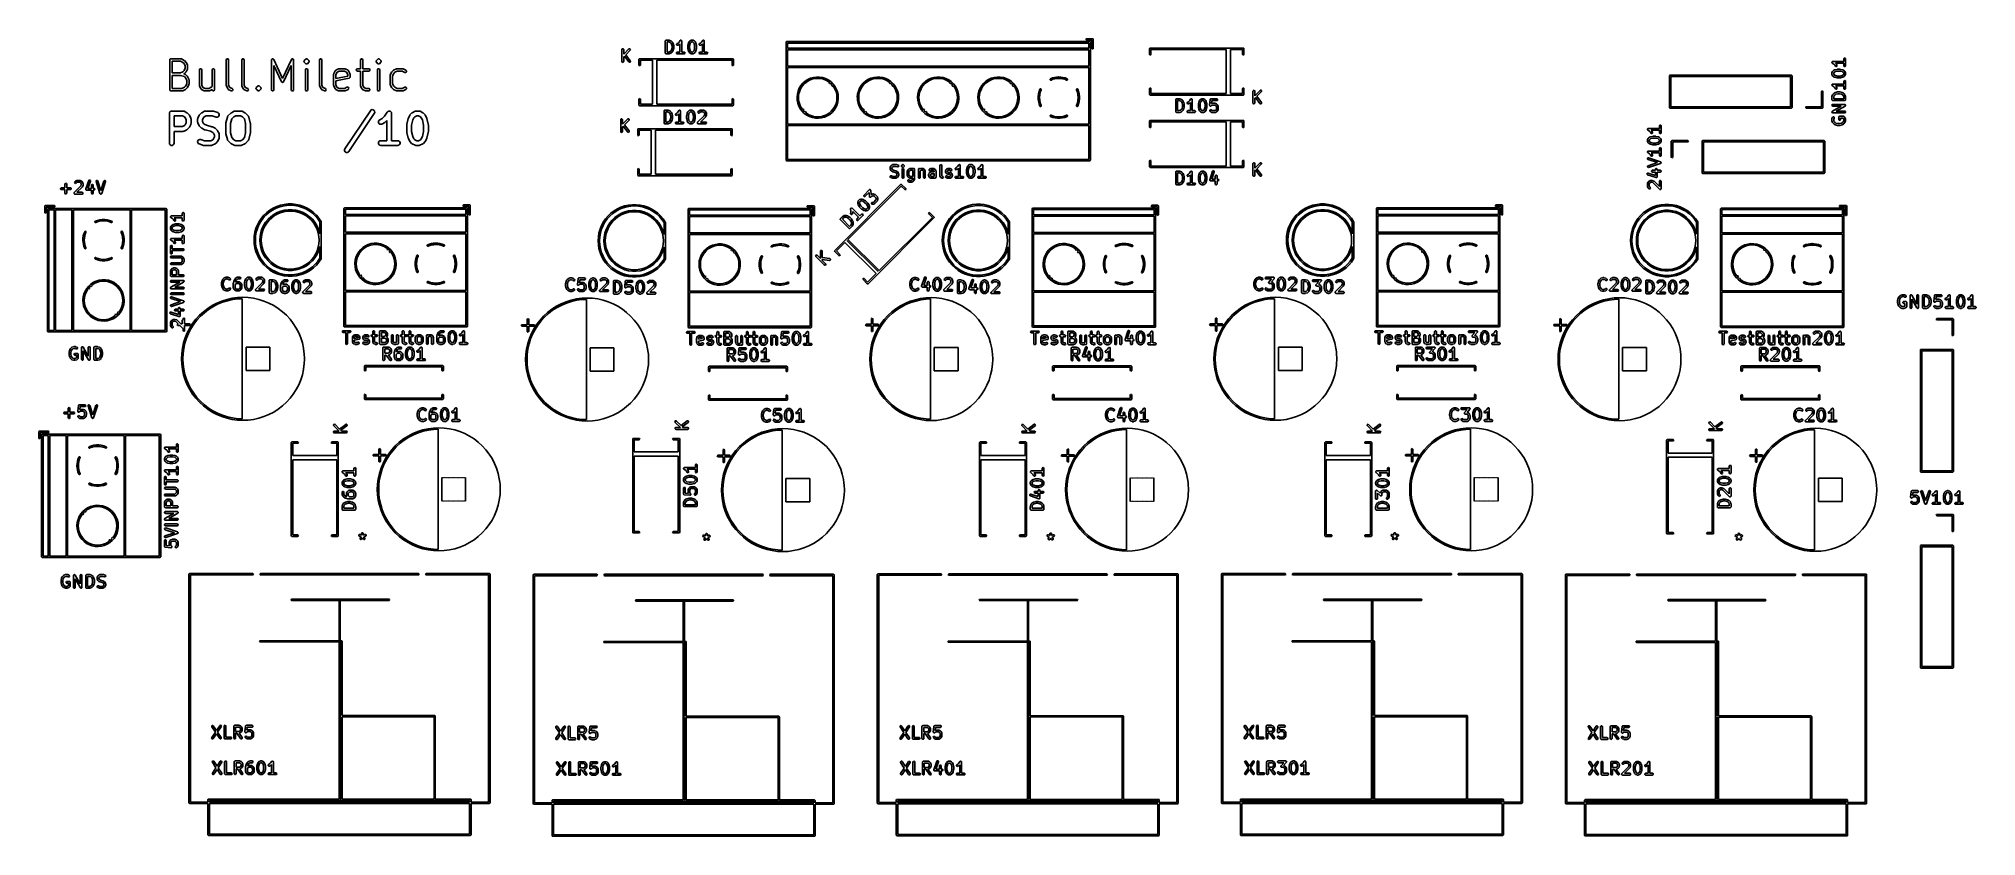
# Model space of a CAD drawing. Extents: x 1.58 to 8, y -6.01 to -3.37.
import ezdxf

# ---------------------------------------------------------------- set-up
doc = ezdxf.new("R2010")
doc.units = 0
doc.header["$MEASUREMENT"] = 0
doc.layers.add('BLACK', color=7, linetype='CONTINUOUS')

msp = doc.modelspace()

# ---------------------------------------------------------------- linework, layer by layer
at = {"layer": 'BLACK', "linetype": 'CONTINUOUS'}
for p, q in [((3.51115, -3.40364), (3.51132, -3.40263)), ((3.51115, -3.44301), (3.51115, -3.40364)), ((3.51132, -3.40263), (3.51262, -3.40108)), ((3.51262, -3.40108), (3.51461, -3.40073)), ((3.51461, -3.40073), (3.51636, -3.40174)), ((3.51636, -3.40174), (3.51705, -3.40364)), ((3.51705, -3.41901), (3.53451, -3.40155)), ((3.51705, -3.40364), (3.51705, -3.41901)), ((3.53868, -3.40572), (3.52362, -3.42079)), ((3.53451, -3.40155), (3.53535, -3.40096)), ((3.53535, -3.40096), (3.53736, -3.40078)), ((3.53736, -3.40078), (3.53901, -3.40194)), ((3.53954, -3.40389), (3.53868, -3.40572)), ((3.53901, -3.40194), (3.53954, -3.40389)), ((3.6549, -3.37529), (3.65497, -3.37491)), ((3.6549, -3.41466), (3.6549, -3.37529)), ((3.65495, -3.37478), (3.65501, -3.37466)), ((3.65497, -3.37491), (3.65495, -3.37478)), ((3.65501, -3.37466), (3.65508, -3.37428)), ((3.65508, -3.37428), (3.65557, -3.37369)), ((3.65557, -3.37369), (3.65596, -3.37303)), ((3.65596, -3.37303), (3.65621, -3.37294)), ((3.65621, -3.37294), (3.65638, -3.37273)), ((3.65638, -3.37273), (3.65713, -3.3726)), ((3.65713, -3.3726), (3.65786, -3.37234)), ((3.65786, -3.37234), (3.66723, -3.37234)), ((3.66081, -3.37824), (3.66081, -3.41171)), ((3.66675, -3.37824), (3.66081, -3.37824)), ((3.67126, -3.37975), (3.66675, -3.37824)), ((3.66723, -3.37234), (3.6681, -3.37249)), ((3.6681, -3.37249), (3.66816, -3.37249)), ((3.66816, -3.37249), (3.67379, -3.37436)), ((3.67418, -3.38266), (3.67126, -3.37975)), ((3.67379, -3.37436), (3.67469, -3.37485)), ((3.67569, -3.38569), (3.67418, -3.38266)), ((3.67418, -3.40729), (3.67569, -3.40426)), ((3.67469, -3.37485), (3.67478, -3.375)), ((3.67478, -3.375), (3.67494, -3.37508)), ((3.67494, -3.37508), (3.67869, -3.37883)), ((3.6774, -3.39253), (3.67569, -3.38569)), ((3.67569, -3.40426), (3.6774, -3.39742)), ((3.6774, -3.39742), (3.6774, -3.39253)), ((3.67869, -3.37883), (3.6792, -3.37955)), ((3.6792, -3.37955), (3.67924, -3.37959)), ((3.67924, -3.37959), (3.68112, -3.38334)), ((3.68112, -3.40661), (3.67924, -3.41036)), ((3.68112, -3.38334), (3.68126, -3.38383)), ((3.68113, -3.40647), (3.68112, -3.40661)), ((3.68134, -3.406), (3.68113, -3.40647)), ((3.68126, -3.38383), (3.68134, -3.38395)), ((3.68134, -3.38395), (3.68322, -3.39145)), ((3.68322, -3.3985), (3.68134, -3.406)), ((3.68331, -3.39779), (3.6832, -3.39837)), ((3.6832, -3.39837), (3.68322, -3.3985)), ((3.68322, -3.39145), (3.68326, -3.39204)), ((3.68326, -3.39204), (3.68331, -3.39216)), ((3.68331, -3.39216), (3.68331, -3.39779)), ((3.69252, -3.38738), (3.69264, -3.38536)), ((3.69372, -3.389), (3.69252, -3.38738)), ((3.69264, -3.38536), (3.69403, -3.3839)), ((3.69569, -3.38947), (3.69372, -3.389)), ((3.69403, -3.3839), (3.69735, -3.38224)), ((3.69667, -3.38918), (3.69569, -3.38947)), ((3.70042, -3.38731), (3.69667, -3.38918)), ((3.69735, -3.38224), (3.70055, -3.37903)), ((3.70046, -3.38726), (3.70042, -3.38731)), ((3.70119, -3.38675), (3.70046, -3.38726)), ((3.70055, -3.37903), (3.70414, -3.37365)), ((3.70365, -3.38429), (3.70119, -3.38675)), ((3.70365, -3.41171), (3.70365, -3.38429)), ((3.70414, -3.37365), (3.70485, -3.37291)), ((3.70485, -3.37291), (3.70501, -3.37286)), ((3.70501, -3.37286), (3.70512, -3.37273)), ((3.70512, -3.37273), (3.70597, -3.37258)), ((3.70597, -3.37258), (3.70679, -3.37234)), ((3.70679, -3.37234), (3.70694, -3.37241)), ((3.70694, -3.37241), (3.70711, -3.37238)), ((3.70711, -3.37238), (3.70785, -3.37281)), ((3.70785, -3.37281), (3.70864, -3.37316)), ((3.70864, -3.37316), (3.70871, -3.37331)), ((3.70871, -3.37331), (3.70886, -3.37339)), ((3.70886, -3.37339), (3.70915, -3.3742)), ((3.70915, -3.3742), (3.70953, -3.37497)), ((3.70953, -3.37497), (3.70949, -3.37513)), ((3.70949, -3.37513), (3.70955, -3.37529)), ((3.70955, -3.37529), (3.70955, -3.41171)), ((3.72989, -3.39029), (3.73, -3.38971)), ((3.72989, -3.39966), (3.72989, -3.39029)), ((3.72994, -3.39979), (3.72989, -3.39966)), ((3.72998, -3.40038), (3.72994, -3.39979)), ((3.72998, -3.38957), (3.73186, -3.38207)), ((3.73, -3.38971), (3.72998, -3.38957)), ((3.73186, -3.40788), (3.72998, -3.40038)), ((3.73186, -3.38207), (3.73206, -3.38161)), ((3.73206, -3.38161), (3.73208, -3.38147)), ((3.73208, -3.38147), (3.73395, -3.37772)), ((3.73395, -3.37772), (3.73448, -3.37701)), ((3.73448, -3.37701), (3.73451, -3.37695)), ((3.73451, -3.37695), (3.73638, -3.37508)), ((3.73751, -3.38382), (3.7358, -3.39065)), ((3.7358, -3.39065), (3.7358, -3.3993)), ((3.7358, -3.3993), (3.73751, -3.40613)), ((3.73638, -3.37508), (3.73711, -3.37457)), ((3.73711, -3.37457), (3.73715, -3.37452)), ((3.73715, -3.37452), (3.7409, -3.37265)), ((3.73902, -3.38079), (3.73751, -3.38382)), ((3.73751, -3.40613), (3.73902, -3.40916)), ((3.74022, -3.37959), (3.73902, -3.38079)), ((3.74292, -3.37824), (3.74022, -3.37959)), ((3.7409, -3.37265), (3.74188, -3.37236)), ((3.74188, -3.37236), (3.74205, -3.3724)), ((3.74205, -3.3724), (3.74222, -3.37234)), ((3.74222, -3.37234), (3.74597, -3.37234)), ((3.74527, -3.37824), (3.74292, -3.37824)), ((3.74797, -3.37959), (3.74527, -3.37824)), ((3.74597, -3.37234), (3.74698, -3.37252)), ((3.74698, -3.37252), (3.74711, -3.37263)), ((3.74711, -3.37263), (3.74729, -3.37265)), ((3.74729, -3.37265), (3.75104, -3.37452)), ((3.74917, -3.38079), (3.74797, -3.37959)), ((3.75068, -3.38382), (3.74917, -3.38079)), ((3.74917, -3.40916), (3.75068, -3.40613)), ((3.75239, -3.39065), (3.75068, -3.38382)), ((3.75068, -3.40613), (3.75239, -3.3993)), ((3.75104, -3.37452), (3.75175, -3.37505)), ((3.75175, -3.37505), (3.75181, -3.37508)), ((3.75181, -3.37508), (3.75368, -3.37695)), ((3.75239, -3.3993), (3.75239, -3.39065)), ((3.75368, -3.37695), (3.75419, -3.37768)), ((3.75419, -3.37768), (3.75423, -3.37772)), ((3.75423, -3.37772), (3.75611, -3.38147)), ((3.75611, -3.38147), (3.75625, -3.38196)), ((3.75625, -3.38196), (3.75633, -3.38207)), ((3.75633, -3.38207), (3.75821, -3.38957)), ((3.75821, -3.40038), (3.75633, -3.40788)), ((3.7583, -3.39966), (3.75819, -3.40024)), ((3.75819, -3.40024), (3.75821, -3.40038)), ((3.75821, -3.38957), (3.75825, -3.39016)), ((3.75825, -3.39016), (3.7583, -3.39029)), ((3.7583, -3.39029), (3.7583, -3.39966)), ((3.76751, -3.38738), (3.76763, -3.38536)), ((3.76871, -3.389), (3.76751, -3.38738)), ((3.76763, -3.38536), (3.76902, -3.3839)), ((3.77068, -3.38947), (3.76871, -3.389)), ((3.76902, -3.3839), (3.77234, -3.38224)), ((3.77166, -3.38918), (3.77068, -3.38947)), ((3.77541, -3.38731), (3.77166, -3.38918)), ((3.77234, -3.38224), (3.77555, -3.37903)), ((3.77546, -3.38726), (3.77541, -3.38731)), ((3.77618, -3.38675), (3.77546, -3.38726)), ((3.77555, -3.37903), (3.77913, -3.37365)), ((3.77864, -3.38429), (3.77618, -3.38675)), ((3.77864, -3.41171), (3.77864, -3.38429)), ((3.77913, -3.37365), (3.77984, -3.37291)), ((3.77984, -3.37291), (3.78, -3.37286)), ((3.78, -3.37286), (3.78011, -3.37273)), ((3.78011, -3.37273), (3.78096, -3.37258)), ((3.78096, -3.37258), (3.78178, -3.37234)), ((3.78178, -3.37234), (3.78194, -3.37241)), ((3.78194, -3.37241), (3.7821, -3.37238)), ((3.7821, -3.37238), (3.78284, -3.37281)), ((3.78284, -3.37281), (3.78363, -3.37316)), ((3.78363, -3.37316), (3.7837, -3.37331)), ((3.7837, -3.37331), (3.78385, -3.37339)), ((3.78385, -3.37339), (3.78414, -3.3742)), ((3.78414, -3.3742), (3.78452, -3.37497)), ((3.78452, -3.37497), (3.78448, -3.37513)), ((3.78448, -3.37513), (3.78454, -3.37529)), ((3.78454, -3.37529), (3.78454, -3.41171)), ((4.05591, -3.37953), (4.0566, -3.37786)), ((4.05591, -3.77012), (4.05591, -3.37953)), ((4.0566, -3.37786), (4.05827, -3.37717)), ((4.05827, -3.37717), (5.06299, -3.37717)), ((4.06063, -3.38189), (4.06063, -3.39921)), ((5.06063, -3.38189), (4.06063, -3.38189)), ((4.06063, -3.39921), (5.06063, -3.39921)), ((4.06063, -3.40394), (4.06063, -3.45827)), ((5.06063, -3.40394), (4.06063, -3.40394)), ((5.05039, -3.37008), (5.05109, -3.36841)), ((5.05109, -3.37175), (5.05039, -3.37008)), ((5.05109, -3.36841), (5.05276, -3.36772)), ((5.05276, -3.37244), (5.05109, -3.37175)), ((5.05276, -3.36772), (5.07244, -3.36772)), ((5.07008, -3.37244), (5.05276, -3.37244)), ((5.06063, -3.39921), (5.06063, -3.38189)), ((5.06063, -3.45827), (5.06063, -3.40394)), ((5.06299, -3.37717), (5.06466, -3.37786)), ((5.06466, -3.37786), (5.06535, -3.37953)), ((5.06535, -3.37953), (5.06535, -3.77012)), ((5.07008, -3.39921), (5.07008, -3.37244)), ((5.07077, -3.40088), (5.07008, -3.39921)), ((5.07244, -3.40157), (5.07077, -3.40088)), ((5.07244, -3.36772), (5.07411, -3.36841)), ((5.07411, -3.40088), (5.07244, -3.40157)), ((5.07411, -3.36841), (5.0748, -3.37008)), ((5.0748, -3.39921), (5.07411, -3.40088)), ((5.0748, -3.37008), (5.0748, -3.39921)), ((5.26142, -3.40079), (5.26211, -3.39912)), ((5.26142, -3.41969), (5.26142, -3.40079)), ((5.26211, -3.39912), (5.26378, -3.39843)), ((5.26378, -3.39843), (5.57244, -3.39843)), ((5.51575, -3.40315), (5.26614, -3.40315)), ((5.26614, -3.40315), (5.26614, -3.41969)), ((5.51575, -3.54961), (5.51575, -3.40315)), ((5.57008, -3.40315), (5.52992, -3.40315)), ((5.52992, -3.40315), (5.52992, -3.54961)), ((5.57008, -3.41969), (5.57008, -3.40315)), ((5.57244, -3.39843), (5.57411, -3.39912)), ((5.57411, -3.39912), (5.5748, -3.40079)), ((5.5748, -3.40079), (5.5748, -3.41969)), ((2.01097, -3.43823), (2.01116, -3.43763)), ((2.01097, -3.53665), (2.01097, -3.43823)), ((2.01116, -3.43701), (2.01153, -3.43651)), ((2.01116, -3.43763), (2.01116, -3.43701)), ((2.01153, -3.43651), (2.01172, -3.43591)), ((2.01172, -3.43591), (2.01222, -3.43555)), ((2.01222, -3.43555), (2.01259, -3.43504)), ((2.01259, -3.43504), (2.01318, -3.43485)), ((2.01318, -3.43485), (2.01369, -3.43448)), ((2.01369, -3.43448), (2.01431, -3.43448)), ((2.01431, -3.43448), (2.0149, -3.43429)), ((2.0149, -3.43429), (2.04771, -3.43429)), ((2.01884, -3.44216), (2.01884, -3.48116)), ((2.04678, -3.44216), (2.01884, -3.44216)), ((2.05475, -3.44615), (2.04678, -3.44216)), ((2.04771, -3.43429), (2.04858, -3.43457)), ((2.04858, -3.43457), (2.04947, -3.43471)), ((2.04947, -3.43471), (2.05885, -3.43939)), ((2.05854, -3.44993), (2.05475, -3.44615)), ((2.06252, -3.4579), (2.05854, -3.44993)), ((2.05854, -3.47339), (2.06252, -3.46542)), ((2.05885, -3.43939), (2.0593, -3.43984)), ((2.0593, -3.43984), (2.05987, -3.44013)), ((2.05987, -3.44013), (2.06456, -3.44482)), ((2.06252, -3.46542), (2.06252, -3.4579)), ((2.06456, -3.44482), (2.06485, -3.44538)), ((2.06485, -3.44538), (2.06529, -3.44584)), ((2.06529, -3.44584), (2.06998, -3.45521)), ((2.06998, -3.46811), (2.06529, -3.47748)), ((2.06998, -3.45521), (2.07012, -3.45611)), ((2.07012, -3.46721), (2.06998, -3.46811)), ((2.07012, -3.45611), (2.0704, -3.45697)), ((2.0704, -3.46635), (2.07012, -3.46721)), ((2.0704, -3.45697), (2.0704, -3.46635)), ((2.10939, -3.47103), (2.11014, -3.46872)), ((2.10939, -3.52259), (2.10939, -3.47103)), ((2.11014, -3.46872), (2.11211, -3.46729)), ((2.11211, -3.46729), (2.11455, -3.46729)), ((2.11455, -3.46729), (2.11651, -3.46872)), ((2.11651, -3.46872), (2.11727, -3.47103)), ((2.11727, -3.47103), (2.11727, -3.52166)), ((2.15157, -3.47103), (2.15233, -3.46872)), ((2.15157, -3.52565), (2.15157, -3.47103)), ((2.15233, -3.46872), (2.1543, -3.46729)), ((2.1543, -3.46729), (2.15673, -3.46729)), ((2.15673, -3.46729), (2.1587, -3.46872)), ((2.1587, -3.46872), (2.15945, -3.47103)), ((2.15945, -3.47103), (2.15945, -3.53665)), ((2.19844, -3.43823), (2.1992, -3.43591)), ((2.19844, -3.52259), (2.19844, -3.43823)), ((2.1992, -3.43591), (2.20116, -3.43448)), ((2.20116, -3.43448), (2.2036, -3.43448)), ((2.2036, -3.43448), (2.20557, -3.43591)), ((2.20557, -3.43591), (2.20632, -3.43823)), ((2.20632, -3.43823), (2.20632, -3.52166)), ((2.25, -3.43823), (2.25075, -3.43591)), ((2.25, -3.52259), (2.25, -3.43823)), ((2.25075, -3.43591), (2.25272, -3.43448)), ((2.25272, -3.43448), (2.25515, -3.43448)), ((2.25515, -3.43448), (2.25712, -3.43591)), ((2.25712, -3.43591), (2.25787, -3.43823)), ((2.25787, -3.43823), (2.25787, -3.52166)), ((2.34843, -3.43823), (2.34854, -3.43786)), ((2.34843, -3.53665), (2.34843, -3.43823)), ((2.3485, -3.43748), (2.34891, -3.43673)), ((2.34854, -3.43786), (2.3485, -3.43748)), ((2.34891, -3.43673), (2.34918, -3.43591)), ((2.34918, -3.43591), (2.34949, -3.43569)), ((2.34949, -3.43569), (2.34968, -3.43535)), ((2.34968, -3.43535), (2.35045, -3.43499)), ((2.35045, -3.43499), (2.35115, -3.43448)), ((2.35115, -3.43448), (2.35153, -3.43448)), ((2.35153, -3.43448), (2.35188, -3.43432)), ((2.35188, -3.43432), (2.35272, -3.43448)), ((2.35272, -3.43448), (2.35358, -3.43448)), ((2.35358, -3.43448), (2.35389, -3.43471)), ((2.35389, -3.43471), (2.35427, -3.43478)), ((2.35427, -3.43478), (2.35485, -3.43541)), ((2.35485, -3.43541), (2.35555, -3.43591)), ((2.35555, -3.43591), (2.35567, -3.43628)), ((2.35567, -3.43628), (2.35593, -3.43656)), ((2.35593, -3.43656), (2.38517, -3.49922)), ((2.3816, -3.5102), (2.3563, -3.45597)), ((2.3563, -3.45597), (2.3563, -3.53665)), ((2.38517, -3.49922), (2.41441, -3.43656)), ((2.41404, -3.45597), (2.38874, -3.5102)), ((2.41404, -3.53665), (2.41404, -3.45597)), ((2.41441, -3.43656), (2.41467, -3.43628)), ((2.41467, -3.43628), (2.41479, -3.43591)), ((2.41479, -3.43591), (2.41549, -3.43541)), ((2.41549, -3.43541), (2.41607, -3.43478)), ((2.41607, -3.43478), (2.41645, -3.43471)), ((2.41645, -3.43471), (2.41676, -3.43448)), ((2.41676, -3.43448), (2.41762, -3.43448)), ((2.41762, -3.43448), (2.41846, -3.43432)), ((2.41846, -3.43432), (2.41881, -3.43448)), ((2.41881, -3.43448), (2.4192, -3.43448)), ((2.4192, -3.43448), (2.41989, -3.43499)), ((2.41989, -3.43499), (2.42066, -3.43535)), ((2.42066, -3.43535), (2.42085, -3.43569)), ((2.42085, -3.43569), (2.42116, -3.43591)), ((2.42116, -3.43591), (2.42143, -3.43673)), ((2.42143, -3.43673), (2.42184, -3.43748)), ((2.42184, -3.43748), (2.4218, -3.43786)), ((2.4218, -3.43786), (2.42192, -3.43823)), ((2.42192, -3.43823), (2.42192, -3.53665)), ((2.45627, -3.4423), (2.45656, -3.44174)), ((2.45637, -3.44291), (2.45627, -3.4423)), ((2.45627, -3.44353), (2.45637, -3.44291)), ((2.45656, -3.44408), (2.45627, -3.44353)), ((2.45656, -3.44174), (2.45665, -3.44113)), ((2.45665, -3.4447), (2.45656, -3.44408)), ((2.45665, -3.44113), (2.45709, -3.44069)), ((2.45709, -3.44514), (2.45665, -3.4447)), ((2.45709, -3.44069), (2.45738, -3.44013)), ((2.45738, -3.4457), (2.45709, -3.44514)), ((2.45738, -3.44013), (2.46206, -3.43544)), ((2.46206, -3.45038), (2.45738, -3.4457)), ((2.46091, -3.47103), (2.46166, -3.46872)), ((2.46091, -3.53665), (2.46091, -3.47103)), ((2.46166, -3.46872), (2.46363, -3.46729)), ((2.46206, -3.43544), (2.46262, -3.43516)), ((2.46262, -3.45067), (2.46206, -3.45038)), ((2.46262, -3.43516), (2.46306, -3.43472)), ((2.46306, -3.45111), (2.46262, -3.45067)), ((2.46306, -3.43472), (2.46337, -3.43467)), ((2.46337, -3.45116), (2.46306, -3.45111)), ((2.46337, -3.43467), (2.46363, -3.43448)), ((2.46363, -3.45134), (2.46337, -3.45116)), ((2.46363, -3.43448), (2.46395, -3.43448)), ((2.46395, -3.45134), (2.46363, -3.45134)), ((2.46363, -3.46729), (2.46606, -3.46729)), ((2.46395, -3.43448), (2.46423, -3.43434)), ((2.46423, -3.45149), (2.46395, -3.45134)), ((2.46423, -3.43434), (2.46485, -3.43444)), ((2.46485, -3.45139), (2.46423, -3.45149)), ((2.46485, -3.43444), (2.46546, -3.43434)), ((2.46546, -3.45149), (2.46485, -3.45139)), ((2.46546, -3.43434), (2.46575, -3.43448)), ((2.46575, -3.45134), (2.46546, -3.45149)), ((2.46575, -3.43448), (2.46606, -3.43448)), ((2.46606, -3.45134), (2.46575, -3.45134)), ((2.46606, -3.43448), (2.46632, -3.43467)), ((2.46632, -3.45116), (2.46606, -3.45134)), ((2.46606, -3.46729), (2.46803, -3.46872)), ((2.46632, -3.43467), (2.46664, -3.43472)), ((2.46664, -3.45111), (2.46632, -3.45116)), ((2.46664, -3.43472), (2.46708, -3.43516)), ((2.46708, -3.45067), (2.46664, -3.45111)), ((2.46708, -3.43516), (2.46763, -3.43544)), ((2.46763, -3.45038), (2.46708, -3.45067)), ((2.46763, -3.43544), (2.47232, -3.44013)), ((2.47232, -3.4457), (2.46763, -3.45038)), ((2.46803, -3.46872), (2.46879, -3.47103)), ((2.46879, -3.47103), (2.46879, -3.53665)), ((2.47232, -3.44013), (2.4726, -3.44068)), ((2.4726, -3.44514), (2.47232, -3.4457)), ((2.4726, -3.44068), (2.47304, -3.44113)), ((2.47304, -3.4447), (2.4726, -3.44514)), ((2.47304, -3.44113), (2.47314, -3.44174)), ((2.47314, -3.44408), (2.47304, -3.4447)), ((2.47314, -3.44174), (2.47342, -3.4423)), ((2.47342, -3.44353), (2.47314, -3.44408)), ((2.47342, -3.4423), (2.47333, -3.44291)), ((2.47333, -3.44291), (2.47342, -3.44353)), ((2.50778, -3.43823), (2.50853, -3.43591)), ((2.50778, -3.52259), (2.50778, -3.43823)), ((2.50853, -3.43591), (2.5105, -3.43448)), ((2.5105, -3.43448), (2.51293, -3.43448)), ((2.51293, -3.43448), (2.5149, -3.43591)), ((2.5149, -3.43591), (2.51565, -3.43823)), ((2.51565, -3.43823), (2.51565, -3.52166)), ((2.56151, -3.4722), (2.57089, -3.46751)), ((2.57089, -3.46751), (2.57178, -3.46738)), ((2.57178, -3.46738), (2.57265, -3.4671)), ((2.57265, -3.4671), (2.59139, -3.4671)), ((2.59139, -3.4671), (2.59226, -3.46738)), ((2.59226, -3.46738), (2.59316, -3.46751)), ((2.59316, -3.46751), (2.60253, -3.4722)), ((2.62983, -3.46982), (2.63126, -3.46785)), ((2.62983, -3.47225), (2.62983, -3.46982)), ((2.63126, -3.46785), (2.63358, -3.4671)), ((2.63358, -3.4671), (2.6437, -3.4671)), ((2.6437, -3.43823), (2.64445, -3.43591)), ((2.6437, -3.4671), (2.6437, -3.43823)), ((2.64445, -3.43591), (2.64642, -3.43448)), ((2.64642, -3.43448), (2.64885, -3.43448)), ((2.64885, -3.43448), (2.65082, -3.43591)), ((2.65082, -3.43591), (2.65157, -3.43823)), ((2.65157, -3.43823), (2.65157, -3.4671)), ((2.65157, -3.4671), (2.67107, -3.4671)), ((2.67107, -3.4671), (2.67339, -3.46785)), ((2.67339, -3.46785), (2.67482, -3.46982)), ((2.67482, -3.46982), (2.67482, -3.47225)), ((2.69531, -3.4423), (2.69559, -3.44174)), ((2.6954, -3.44291), (2.69531, -3.4423)), ((2.69531, -3.44353), (2.6954, -3.44291)), ((2.69559, -3.44408), (2.69531, -3.44353)), ((2.69559, -3.44174), (2.69569, -3.44113)), ((2.69569, -3.4447), (2.69559, -3.44408)), ((2.69569, -3.44113), (2.69613, -3.44069)), ((2.69613, -3.44514), (2.69569, -3.4447)), ((2.69613, -3.44069), (2.69641, -3.44013)), ((2.69641, -3.4457), (2.69613, -3.44514)), ((2.69641, -3.44013), (2.7011, -3.43544)), ((2.7011, -3.45038), (2.69641, -3.4457)), ((2.69994, -3.47103), (2.7007, -3.46872)), ((2.69994, -3.53665), (2.69994, -3.47103)), ((2.7007, -3.46872), (2.70266, -3.46729)), ((2.7011, -3.43544), (2.70165, -3.43516)), ((2.70165, -3.45067), (2.7011, -3.45038)), ((2.70165, -3.43516), (2.70209, -3.43472)), ((2.70209, -3.45111), (2.70165, -3.45067)), ((2.70209, -3.43472), (2.70241, -3.43467)), ((2.70241, -3.45116), (2.70209, -3.45111)), ((2.70241, -3.43467), (2.70266, -3.43448)), ((2.70266, -3.45134), (2.70241, -3.45116)), ((2.70266, -3.43448), (2.70298, -3.43448)), ((2.70298, -3.45134), (2.70266, -3.45134)), ((2.70266, -3.46729), (2.7051, -3.46729)), ((2.70298, -3.43448), (2.70326, -3.43434)), ((2.70326, -3.45149), (2.70298, -3.45134)), ((2.70326, -3.43434), (2.70388, -3.43444)), ((2.70388, -3.45139), (2.70326, -3.45149)), ((2.70388, -3.43444), (2.7045, -3.43434)), ((2.7045, -3.45149), (2.70388, -3.45139)), ((2.7045, -3.43434), (2.70478, -3.43448)), ((2.70478, -3.45134), (2.7045, -3.45149)), ((2.70478, -3.43448), (2.7051, -3.43448)), ((2.7051, -3.45134), (2.70478, -3.45134)), ((2.7051, -3.43448), (2.70535, -3.43467)), ((2.70535, -3.45116), (2.7051, -3.45134)), ((2.7051, -3.46729), (2.70707, -3.46872)), ((2.70535, -3.43467), (2.70567, -3.43472)), ((2.70567, -3.45111), (2.70535, -3.45116)), ((2.70567, -3.43472), (2.70611, -3.43516)), ((2.70611, -3.45067), (2.70567, -3.45111)), ((2.70611, -3.43516), (2.70666, -3.43544)), ((2.70666, -3.45038), (2.70611, -3.45067)), ((2.70666, -3.43544), (2.71135, -3.44013)), ((2.71135, -3.4457), (2.70666, -3.45038)), ((2.70707, -3.46872), (2.70782, -3.47103)), ((2.70782, -3.47103), (2.70782, -3.53665)), ((2.71135, -3.44013), (2.71163, -3.44068)), ((2.71163, -3.44514), (2.71135, -3.4457)), ((2.71163, -3.44068), (2.71208, -3.44113)), ((2.71208, -3.4447), (2.71163, -3.44514)), ((2.71208, -3.44113), (2.71217, -3.44174)), ((2.71217, -3.44408), (2.71208, -3.4447)), ((2.71217, -3.44174), (2.71246, -3.4423)), ((2.71246, -3.44353), (2.71217, -3.44408)), ((2.71246, -3.4423), (2.71236, -3.44291)), ((2.71236, -3.44291), (2.71246, -3.44353)), ((2.75368, -3.4722), (2.76305, -3.46751)), ((2.76305, -3.46751), (2.76395, -3.46738)), ((2.76395, -3.46738), (2.76481, -3.4671)), ((2.76481, -3.4671), (2.78356, -3.4671)), ((2.78356, -3.4671), (2.78442, -3.46738)), ((2.78442, -3.46738), (2.78532, -3.46751)), ((2.78532, -3.46751), (2.79469, -3.4722)), ((3.51184, -3.44491), (3.51115, -3.44301)), ((3.51359, -3.44591), (3.51184, -3.44491)), ((3.51557, -3.44556), (3.51359, -3.44591)), ((3.51687, -3.44402), (3.51557, -3.44556)), ((3.51705, -3.44301), (3.51687, -3.44402)), ((3.5194, -3.42501), (3.51705, -3.42736)), ((3.51705, -3.42736), (3.51705, -3.44301)), ((3.53423, -3.44478), (3.5194, -3.42501)), ((3.52362, -3.42079), (3.53896, -3.44124)), ((3.53592, -3.44588), (3.53423, -3.44478)), ((3.53793, -3.44564), (3.53592, -3.44588)), ((3.53931, -3.44417), (3.53793, -3.44564)), ((3.53896, -3.44124), (3.53942, -3.44215)), ((3.53942, -3.44215), (3.53931, -3.44417)), ((3.56772, -3.43622), (3.56841, -3.43455)), ((3.56772, -3.45512), (3.56772, -3.43622)), ((3.56841, -3.45679), (3.56772, -3.45512)), ((3.56841, -3.43455), (3.57008, -3.43386)), ((3.57008, -3.45748), (3.56841, -3.45679)), ((3.57008, -3.43386), (3.87874, -3.43386)), ((3.57175, -3.45679), (3.57008, -3.45748)), ((3.57244, -3.45512), (3.57175, -3.45679)), ((3.6126, -3.43858), (3.57244, -3.43858)), ((3.57244, -3.43858), (3.57244, -3.45512)), ((3.6126, -3.58504), (3.6126, -3.43858)), ((3.87638, -3.43858), (3.62677, -3.43858)), ((3.62677, -3.43858), (3.62677, -3.58504)), ((3.65516, -3.41538), (3.6549, -3.41466)), ((3.6553, -3.41614), (3.65516, -3.41538)), ((3.6555, -3.41631), (3.6553, -3.41614)), ((3.65559, -3.41656), (3.6555, -3.41631)), ((3.65626, -3.41694), (3.65559, -3.41656)), ((3.65685, -3.41744), (3.65626, -3.41694)), ((3.65723, -3.4175), (3.65685, -3.41744)), ((3.65734, -3.41757), (3.65723, -3.4175)), ((3.65747, -3.41755), (3.65734, -3.41757)), ((3.65786, -3.41761), (3.65747, -3.41755)), ((3.66723, -3.41761), (3.65786, -3.41761)), ((3.66081, -3.41171), (3.66675, -3.41171)), ((3.66675, -3.41171), (3.67126, -3.41021)), ((3.66729, -3.41759), (3.66723, -3.41761)), ((3.66816, -3.41746), (3.66729, -3.41759)), ((3.67379, -3.41559), (3.66816, -3.41746)), ((3.67126, -3.41021), (3.67418, -3.40729)), ((3.67393, -3.41548), (3.67379, -3.41559)), ((3.6741, -3.41546), (3.67393, -3.41548)), ((3.67494, -3.41487), (3.6741, -3.41546)), ((3.67869, -3.41112), (3.67494, -3.41487)), ((3.67872, -3.41107), (3.67869, -3.41112)), ((3.67924, -3.41036), (3.67872, -3.41107)), ((3.69244, -3.41415), (3.69345, -3.4124)), ((3.69279, -3.41614), (3.69244, -3.41415)), ((3.69434, -3.41744), (3.69279, -3.41614)), ((3.69345, -3.4124), (3.69535, -3.41171)), ((3.69535, -3.41761), (3.69434, -3.41744)), ((3.69535, -3.41171), (3.70365, -3.41171)), ((3.71785, -3.41761), (3.69535, -3.41761)), ((3.70955, -3.41171), (3.71785, -3.41171)), ((3.71785, -3.41171), (3.71886, -3.41189)), ((3.71975, -3.41692), (3.71785, -3.41761)), ((3.71886, -3.41189), (3.7204, -3.41318)), ((3.72076, -3.41517), (3.71975, -3.41692)), ((3.7204, -3.41318), (3.72076, -3.41517)), ((3.73193, -3.40799), (3.73186, -3.40788)), ((3.73208, -3.40848), (3.73193, -3.40799)), ((3.73395, -3.41223), (3.73208, -3.40848)), ((3.734, -3.41228), (3.73395, -3.41223)), ((3.73451, -3.413), (3.734, -3.41228)), ((3.73638, -3.41487), (3.73451, -3.413)), ((3.73644, -3.4149), (3.73638, -3.41487)), ((3.73715, -3.41543), (3.73644, -3.4149)), ((3.7409, -3.4173), (3.73715, -3.41543)), ((3.73902, -3.40916), (3.74022, -3.41036)), ((3.74022, -3.41036), (3.74292, -3.41171)), ((3.74107, -3.41732), (3.7409, -3.4173)), ((3.74121, -3.41744), (3.74107, -3.41732)), ((3.74222, -3.41761), (3.74121, -3.41744)), ((3.74597, -3.41761), (3.74222, -3.41761)), ((3.74292, -3.41171), (3.74527, -3.41171)), ((3.74527, -3.41171), (3.74797, -3.41036)), ((3.74614, -3.41755), (3.74597, -3.41761)), ((3.74631, -3.41759), (3.74614, -3.41755)), ((3.74729, -3.4173), (3.74631, -3.41759)), ((3.75104, -3.41543), (3.74729, -3.4173)), ((3.74797, -3.41036), (3.74917, -3.40916)), ((3.75108, -3.41538), (3.75104, -3.41543)), ((3.75181, -3.41487), (3.75108, -3.41538)), ((3.75368, -3.413), (3.75181, -3.41487)), ((3.75371, -3.41294), (3.75368, -3.413)), ((3.75423, -3.41223), (3.75371, -3.41294)), ((3.75611, -3.40848), (3.75423, -3.41223)), ((3.75613, -3.40834), (3.75611, -3.40848)), ((3.75633, -3.40788), (3.75613, -3.40834)), ((3.76743, -3.41415), (3.76844, -3.4124)), ((3.76778, -3.41614), (3.76743, -3.41415)), ((3.76933, -3.41744), (3.76778, -3.41614)), ((3.76844, -3.4124), (3.77034, -3.41171)), ((3.77034, -3.41761), (3.76933, -3.41744)), ((3.77034, -3.41171), (3.77864, -3.41171)), ((3.79284, -3.41761), (3.77034, -3.41761)), ((3.78454, -3.41171), (3.79284, -3.41171)), ((3.79284, -3.41171), (3.79385, -3.41189)), ((3.79474, -3.41692), (3.79284, -3.41761)), ((3.79385, -3.41189), (3.7954, -3.41318)), ((3.79575, -3.41517), (3.79474, -3.41692)), ((3.7954, -3.41318), (3.79575, -3.41517)), ((3.87638, -3.45512), (3.87638, -3.43858)), ((3.87707, -3.45679), (3.87638, -3.45512)), ((3.87874, -3.45748), (3.87707, -3.45679)), ((3.87874, -3.43386), (3.88041, -3.43455)), ((3.88041, -3.45679), (3.87874, -3.45748)), ((3.88041, -3.43455), (3.8811, -3.43622)), ((3.8811, -3.45512), (3.88041, -3.45679)), ((3.8811, -3.43622), (3.8811, -3.45512)), ((4.06063, -3.45827), (5.06063, -3.45827)), ((4.06063, -3.46299), (4.06063, -3.65122)), ((5.06063, -3.46299), (4.06063, -3.46299)), ((5.06063, -3.65122), (5.06063, -3.46299)), ((5.26211, -3.42136), (5.26142, -3.41969)), ((5.26378, -3.42205), (5.26211, -3.42136)), ((5.26545, -3.42136), (5.26378, -3.42205)), ((5.26614, -3.41969), (5.26545, -3.42136)), ((5.57077, -3.42136), (5.57008, -3.41969)), ((5.57244, -3.42205), (5.57077, -3.42136)), ((5.57411, -3.42136), (5.57244, -3.42205)), ((5.5748, -3.41969), (5.57411, -3.42136)), ((7.52549, -3.44563), (7.52556, -3.44547)), ((7.52573, -3.44645), (7.52549, -3.44563)), ((7.52553, -3.44531), (7.52596, -3.44456)), ((7.52556, -3.44547), (7.52553, -3.44531)), ((7.52588, -3.4473), (7.52573, -3.44645)), ((7.52601, -3.4474), (7.52588, -3.4473)), ((7.52596, -3.44456), (7.52631, -3.44378)), ((7.52606, -3.44757), (7.52601, -3.4474)), ((7.5268, -3.44828), (7.52606, -3.44757)), ((7.52631, -3.44378), (7.52646, -3.4437)), ((7.52646, -3.4437), (7.52654, -3.44356)), ((7.52654, -3.44356), (7.52735, -3.44326)), ((7.53218, -3.45186), (7.5268, -3.44828)), ((7.52735, -3.44326), (7.52812, -3.44288)), ((7.52812, -3.44288), (7.52828, -3.44292)), ((7.52828, -3.44292), (7.52844, -3.44287)), ((7.52844, -3.44287), (7.56486, -3.44287)), ((7.53539, -3.45507), (7.53218, -3.45186)), ((7.53511, -3.47115), (7.53522, -3.47108)), ((7.53522, -3.47108), (7.54272, -3.4692)), ((7.53705, -3.45839), (7.53539, -3.45507)), ((7.53851, -3.45978), (7.53705, -3.45839)), ((7.56486, -3.44877), (7.53744, -3.44877)), ((7.53744, -3.44877), (7.5399, -3.45123)), ((7.54053, -3.4599), (7.53851, -3.45978)), ((7.5399, -3.45123), (7.54041, -3.45195)), ((7.54041, -3.45195), (7.54046, -3.452)), ((7.54046, -3.452), (7.54233, -3.45575)), ((7.54215, -3.45869), (7.54053, -3.4599)), ((7.54262, -3.45673), (7.54215, -3.45869)), ((7.54233, -3.45575), (7.54262, -3.45673)), ((7.54272, -3.4692), (7.54331, -3.46916)), ((7.54331, -3.46916), (7.54344, -3.46911)), ((7.54344, -3.46911), (7.55281, -3.46911)), ((7.55281, -3.46911), (7.55339, -3.46922)), ((7.55339, -3.46922), (7.55353, -3.4692)), ((7.55353, -3.4692), (7.56103, -3.47108)), ((7.56103, -3.47108), (7.56149, -3.47128)), ((7.56486, -3.43457), (7.56504, -3.43356)), ((7.56486, -3.44287), (7.56486, -3.43457)), ((7.56486, -3.45707), (7.56486, -3.44877)), ((7.56555, -3.45897), (7.56486, -3.45707)), ((7.56504, -3.43356), (7.56633, -3.43201)), ((7.5673, -3.45998), (7.56555, -3.45897)), ((7.56633, -3.43201), (7.56832, -3.43166)), ((7.56929, -3.45962), (7.5673, -3.45998)), ((7.56832, -3.43166), (7.57007, -3.43267)), ((7.57058, -3.45808), (7.56929, -3.45962)), ((7.57007, -3.43267), (7.57076, -3.43457)), ((7.57076, -3.45707), (7.57058, -3.45808)), ((7.57076, -3.43457), (7.57076, -3.45707)), ((2.01884, -3.48116), (2.04678, -3.48116)), ((2.01884, -3.48903), (2.01884, -3.53271)), ((2.04707, -3.48903), (2.01884, -3.48903)), ((2.01884, -3.53271), (2.05147, -3.53271)), ((2.04678, -3.48116), (2.05475, -3.47717)), ((2.05965, -3.49322), (2.04707, -3.48903)), ((2.05147, -3.53271), (2.05944, -3.52873)), ((2.05475, -3.47717), (2.05854, -3.47339)), ((2.05885, -3.48393), (2.05797, -3.48437)), ((2.05797, -3.48437), (2.06302, -3.48605)), ((2.0593, -3.48348), (2.05885, -3.48393)), ((2.05987, -3.48319), (2.0593, -3.48348)), ((2.05944, -3.52873), (2.06322, -3.52495)), ((2.06322, -3.4968), (2.05965, -3.49322)), ((2.06456, -3.47851), (2.05987, -3.48319)), ((2.06302, -3.48605), (2.06375, -3.48659)), ((2.06721, -3.50477), (2.06322, -3.4968)), ((2.06322, -3.52495), (2.06721, -3.51697)), ((2.06399, -3.53504), (2.06353, -3.53549)), ((2.06375, -3.48659), (2.06456, -3.487)), ((2.06456, -3.53475), (2.06399, -3.53504)), ((2.06485, -3.47794), (2.06456, -3.47851)), ((2.06456, -3.487), (2.06924, -3.49169)), ((2.06924, -3.53006), (2.06456, -3.53475)), ((2.06529, -3.47748), (2.06485, -3.47794)), ((2.06721, -3.51697), (2.06721, -3.50477)), ((2.06924, -3.49169), (2.06953, -3.49225)), ((2.06953, -3.52949), (2.06924, -3.53006)), ((2.06953, -3.49225), (2.06998, -3.49271)), ((2.06998, -3.52904), (2.06953, -3.52949)), ((2.06998, -3.49271), (2.07467, -3.50208)), ((2.07467, -3.51966), (2.06998, -3.52904)), ((2.07467, -3.50208), (2.0748, -3.50298)), ((2.0748, -3.51877), (2.07467, -3.51966)), ((2.0748, -3.50298), (2.07508, -3.50384)), ((2.07508, -3.5179), (2.0748, -3.51877)), ((2.07508, -3.50384), (2.07508, -3.5179)), ((2.10967, -3.52345), (2.10939, -3.52259)), ((2.10981, -3.52435), (2.10967, -3.52345)), ((2.1145, -3.53373), (2.10981, -3.52435)), ((2.11452, -3.53375), (2.1145, -3.53373)), ((2.11452, -3.53378), (2.11452, -3.53375)), ((2.11537, -3.53461), (2.11452, -3.53378)), ((2.1162, -3.53546), (2.11537, -3.53461)), ((2.11727, -3.52166), (2.12095, -3.52903)), ((2.12095, -3.52903), (2.12832, -3.53271)), ((2.12832, -3.53271), (2.14052, -3.53271)), ((2.14052, -3.53271), (2.14849, -3.52873)), ((2.14849, -3.52873), (2.15157, -3.52565)), ((2.19872, -3.52345), (2.19844, -3.52259)), ((2.19886, -3.52435), (2.19872, -3.52345)), ((2.20355, -3.53373), (2.19886, -3.52435)), ((2.20357, -3.53375), (2.20355, -3.53373)), ((2.20357, -3.53378), (2.20357, -3.53375)), ((2.20442, -3.53461), (2.20357, -3.53378)), ((2.20525, -3.53546), (2.20442, -3.53461)), ((2.20632, -3.52166), (2.21, -3.52903)), ((2.21, -3.52903), (2.2182, -3.53313)), ((2.2182, -3.53313), (2.21994, -3.53484)), ((2.21994, -3.53484), (2.22033, -3.53724)), ((2.25028, -3.52345), (2.25, -3.52259)), ((2.25042, -3.52435), (2.25028, -3.52345)), ((2.2551, -3.53373), (2.25042, -3.52435)), ((2.25512, -3.53375), (2.2551, -3.53373)), ((2.25513, -3.53378), (2.25512, -3.53375)), ((2.25598, -3.53461), (2.25513, -3.53378)), ((2.25681, -3.53546), (2.25598, -3.53461)), ((2.25787, -3.52166), (2.26156, -3.52903)), ((2.26156, -3.52903), (2.26976, -3.53313)), ((2.26976, -3.53313), (2.27149, -3.53484)), ((2.27149, -3.53484), (2.27189, -3.53724)), ((2.29692, -3.53135), (2.2972, -3.53079)), ((2.29702, -3.53196), (2.29692, -3.53135)), ((2.29692, -3.53258), (2.29702, -3.53196)), ((2.2972, -3.53314), (2.29692, -3.53258)), ((2.2972, -3.53079), (2.2973, -3.53018)), ((2.2973, -3.53375), (2.2972, -3.53314)), ((2.2973, -3.53018), (2.29774, -3.52974)), ((2.29774, -3.53419), (2.2973, -3.53375)), ((2.29774, -3.52974), (2.29802, -3.52918)), ((2.29802, -3.53475), (2.29774, -3.53419)), ((2.29802, -3.52918), (2.30271, -3.52449)), ((2.30271, -3.53944), (2.29802, -3.53475)), ((2.30271, -3.52449), (2.30326, -3.52421)), ((2.30326, -3.52421), (2.30371, -3.52377)), ((2.30371, -3.52377), (2.30402, -3.52372)), ((2.30402, -3.52372), (2.30428, -3.52353)), ((2.30428, -3.52353), (2.30459, -3.52353)), ((2.30459, -3.52353), (2.30488, -3.52339)), ((2.30488, -3.52339), (2.30549, -3.52349)), ((2.30549, -3.52349), (2.30611, -3.52339)), ((2.30611, -3.52339), (2.30639, -3.52353)), ((2.30639, -3.52353), (2.30671, -3.52353)), ((2.30671, -3.52353), (2.30697, -3.52372)), ((2.30697, -3.52372), (2.30728, -3.52377)), ((2.30728, -3.52377), (2.30772, -3.52421)), ((2.30772, -3.52421), (2.30828, -3.52449)), ((2.30828, -3.52449), (2.31296, -3.52918)), ((2.31296, -3.53475), (2.30828, -3.53944)), ((2.31296, -3.52918), (2.31325, -3.52974)), ((2.31325, -3.53419), (2.31296, -3.53475)), ((2.31325, -3.52974), (2.31369, -3.53018)), ((2.31369, -3.53375), (2.31325, -3.53419)), ((2.31369, -3.53018), (2.31379, -3.53079)), ((2.31379, -3.53314), (2.31369, -3.53375)), ((2.31379, -3.53079), (2.31407, -3.53135)), ((2.31407, -3.53258), (2.31379, -3.53314)), ((2.31407, -3.53135), (2.31397, -3.53196)), ((2.31397, -3.53196), (2.31407, -3.53258)), ((2.38212, -3.51075), (2.3816, -3.5102)), ((2.38248, -3.51141), (2.38212, -3.51075)), ((2.38293, -3.51162), (2.38248, -3.51141)), ((2.38326, -3.51197), (2.38293, -3.51162)), ((2.384, -3.51212), (2.38326, -3.51197)), ((2.38469, -3.51244), (2.384, -3.51212)), ((2.38517, -3.51234), (2.38469, -3.51244)), ((2.38565, -3.51244), (2.38517, -3.51234)), ((2.38634, -3.51212), (2.38565, -3.51244)), ((2.38708, -3.51197), (2.38634, -3.51212)), ((2.38741, -3.51162), (2.38708, -3.51197)), ((2.38786, -3.51141), (2.38741, -3.51162)), ((2.38822, -3.51075), (2.38786, -3.51141)), ((2.38874, -3.5102), (2.38822, -3.51075)), ((2.50806, -3.52345), (2.50778, -3.52259)), ((2.5082, -3.52435), (2.50806, -3.52345)), ((2.51288, -3.53373), (2.5082, -3.52435)), ((2.5129, -3.53375), (2.51288, -3.53373)), ((2.51291, -3.53378), (2.5129, -3.53375)), ((2.51376, -3.53461), (2.51291, -3.53378)), ((2.51459, -3.53546), (2.51376, -3.53461)), ((2.51565, -3.52166), (2.51934, -3.52903)), ((2.51934, -3.52903), (2.52754, -3.53313)), ((2.52754, -3.53313), (2.52927, -3.53484)), ((2.52927, -3.53484), (2.52967, -3.53724)), ((2.55465, -3.4851), (2.55493, -3.48423)), ((2.55465, -3.52259), (2.55465, -3.4851)), ((2.55493, -3.52345), (2.55465, -3.52259)), ((2.55493, -3.48423), (2.55507, -3.48333)), ((2.55507, -3.52435), (2.55493, -3.52345)), ((2.55507, -3.48333), (2.55975, -3.47396)), ((2.55975, -3.53373), (2.55507, -3.52435)), ((2.55975, -3.47396), (2.55977, -3.47394)), ((2.55977, -3.53375), (2.55975, -3.53373)), ((2.55977, -3.47394), (2.55978, -3.47391)), ((2.55978, -3.53378), (2.55977, -3.53375)), ((2.55978, -3.47391), (2.56063, -3.47307)), ((2.56063, -3.53461), (2.55978, -3.53378)), ((2.56063, -3.47307), (2.56146, -3.47223)), ((2.56146, -3.53546), (2.56063, -3.53461)), ((2.56146, -3.47223), (2.56149, -3.47222)), ((2.56149, -3.47222), (2.56151, -3.4722)), ((2.56621, -3.47866), (2.56252, -3.48602)), ((2.56252, -3.48602), (2.56252, -3.49904)), ((2.56252, -3.49904), (2.60152, -3.49124)), ((2.60623, -3.49833), (2.56252, -3.50707)), ((2.56252, -3.50707), (2.56252, -3.52166)), ((2.56252, -3.52166), (2.56621, -3.52903)), ((2.57358, -3.47497), (2.56621, -3.47866)), ((2.56621, -3.52903), (2.57358, -3.53271)), ((2.59047, -3.47497), (2.57358, -3.47497)), ((2.57358, -3.53271), (2.59047, -3.53271)), ((2.59783, -3.47866), (2.59047, -3.47497)), ((2.59047, -3.53271), (2.59901, -3.52844)), ((2.60152, -3.48602), (2.59783, -3.47866)), ((2.59901, -3.52844), (2.60141, -3.52808)), ((2.60141, -3.52808), (2.60357, -3.5292)), ((2.60152, -3.49124), (2.60152, -3.48602)), ((2.60253, -3.4722), (2.60255, -3.47222)), ((2.60426, -3.53378), (2.60253, -3.53549)), ((2.60255, -3.47222), (2.60258, -3.47223)), ((2.60258, -3.47223), (2.60342, -3.47307)), ((2.60342, -3.47307), (2.60426, -3.47391)), ((2.60357, -3.5292), (2.60466, -3.53138)), ((2.60426, -3.47391), (2.60427, -3.47394)), ((2.60466, -3.53138), (2.60426, -3.53378)), ((2.60427, -3.47394), (2.60429, -3.47396)), ((2.60429, -3.47396), (2.60898, -3.48333)), ((2.60643, -3.49821), (2.60623, -3.49833)), ((2.60667, -3.49821), (2.60643, -3.49821)), ((2.60748, -3.49763), (2.60667, -3.49821)), ((2.60835, -3.49714), (2.60748, -3.49763)), ((2.60845, -3.49692), (2.60835, -3.49714)), ((2.60864, -3.49678), (2.60845, -3.49692)), ((2.60895, -3.49583), (2.60864, -3.49678)), ((2.60937, -3.49493), (2.60895, -3.49583)), ((2.60898, -3.48333), (2.60911, -3.48423)), ((2.60911, -3.48423), (2.60939, -3.4851)), ((2.60939, -3.49447), (2.60932, -3.4947)), ((2.60932, -3.4947), (2.60937, -3.49493)), ((2.60939, -3.4851), (2.60939, -3.49447)), ((2.63126, -3.47422), (2.62983, -3.47225)), ((2.63358, -3.47497), (2.63126, -3.47422)), ((2.6437, -3.47497), (2.63358, -3.47497)), ((2.6437, -3.52259), (2.6437, -3.47497)), ((2.64398, -3.52345), (2.6437, -3.52259)), ((2.64412, -3.52435), (2.64398, -3.52345)), ((2.6488, -3.53373), (2.64412, -3.52435)), ((2.64883, -3.53375), (2.6488, -3.53373)), ((2.64883, -3.53378), (2.64883, -3.53375)), ((2.64968, -3.53461), (2.64883, -3.53378)), ((2.65051, -3.53546), (2.64968, -3.53461)), ((2.67107, -3.47497), (2.65157, -3.47497)), ((2.65157, -3.47497), (2.65157, -3.52166)), ((2.65157, -3.52166), (2.65526, -3.52903)), ((2.65526, -3.52903), (2.66263, -3.53271)), ((2.66263, -3.53271), (2.67107, -3.53271)), ((2.67339, -3.47422), (2.67107, -3.47497)), ((2.67107, -3.53271), (2.67339, -3.53347)), ((2.67482, -3.47225), (2.67339, -3.47422)), ((2.67339, -3.53347), (2.67482, -3.53544)), ((2.74213, -3.48978), (2.74241, -3.48892)), ((2.74213, -3.5179), (2.74213, -3.48978)), ((2.74241, -3.51877), (2.74213, -3.5179)), ((2.74241, -3.48892), (2.74254, -3.48802)), ((2.74254, -3.51966), (2.74241, -3.51877)), ((2.74254, -3.48802), (2.74723, -3.47865)), ((2.74723, -3.52904), (2.74254, -3.51966)), ((2.74723, -3.47865), (2.74768, -3.47819)), ((2.74768, -3.52949), (2.74723, -3.52904)), ((2.74768, -3.47819), (2.74797, -3.47762)), ((2.74797, -3.53006), (2.74768, -3.52949)), ((2.74797, -3.47762), (2.75265, -3.47294)), ((2.75265, -3.53475), (2.74797, -3.53006)), ((2.75399, -3.48274), (2.75, -3.49071)), ((2.75, -3.49071), (2.75, -3.51697)), ((2.75, -3.51697), (2.75399, -3.52495)), ((2.75265, -3.47294), (2.75322, -3.47265)), ((2.75322, -3.53504), (2.75265, -3.53475)), ((2.75322, -3.47265), (2.75368, -3.4722)), ((2.75368, -3.53549), (2.75322, -3.53504)), ((2.75777, -3.47896), (2.75399, -3.48274)), ((2.75399, -3.52495), (2.75777, -3.52873)), ((2.76574, -3.47497), (2.75777, -3.47896)), ((2.75777, -3.52873), (2.76574, -3.53271)), ((2.78263, -3.47497), (2.76574, -3.47497)), ((2.76574, -3.53271), (2.78263, -3.53271)), ((2.79117, -3.47924), (2.78263, -3.47497)), ((2.78263, -3.53271), (2.79117, -3.52844)), ((2.79358, -3.47961), (2.79117, -3.47924)), ((2.79117, -3.52844), (2.79358, -3.52808)), ((2.79574, -3.47848), (2.79358, -3.47961)), ((2.79358, -3.52808), (2.79574, -3.5292)), ((2.79469, -3.4722), (2.79643, -3.47391)), ((2.79643, -3.53378), (2.79469, -3.53549)), ((2.79683, -3.47631), (2.79574, -3.47848)), ((2.79574, -3.5292), (2.79683, -3.53138)), ((2.79643, -3.47391), (2.79683, -3.47631)), ((2.79683, -3.53138), (2.79643, -3.53378)), ((4.09567, -3.54126), (4.09959, -3.53189)), ((4.09959, -3.53189), (4.10486, -3.52321)), ((4.10363, -3.53395), (4.09978, -3.54322)), ((4.10887, -3.52539), (4.10363, -3.53395)), ((4.10486, -3.52321), (4.11135, -3.51541)), ((4.11539, -3.51775), (4.10887, -3.52539)), ((4.11135, -3.51541), (4.11893, -3.50864)), ((4.12303, -3.51123), (4.11539, -3.51775)), ((4.11893, -3.50864), (4.12742, -3.50308)), ((4.13159, -3.50599), (4.12303, -3.51123)), ((4.12742, -3.50308), (4.13664, -3.49883)), ((4.14086, -3.50215), (4.13159, -3.50599)), ((4.13664, -3.49883), (4.14639, -3.49599)), ((4.15062, -3.4998), (4.14086, -3.50215)), ((4.14639, -3.49599), (4.15645, -3.49462)), ((4.16063, -3.49902), (4.15062, -3.4998)), ((4.15645, -3.49462), (4.1666, -3.49475)), ((4.17064, -3.4998), (4.16063, -3.49902)), ((4.1666, -3.49475), (4.17662, -3.49638)), ((4.1804, -3.50215), (4.17064, -3.4998)), ((4.17662, -3.49638), (4.18629, -3.49948)), ((4.18967, -3.50599), (4.1804, -3.50215)), ((4.18629, -3.49948), (4.1954, -3.50397)), ((4.19823, -3.51123), (4.18967, -3.50599)), ((4.1954, -3.50397), (4.20374, -3.50975)), ((4.19971, -3.5125), (4.19823, -3.51123)), ((4.19898, -3.51421), (4.19967, -3.51254)), ((4.19967, -3.51588), (4.19898, -3.51421)), ((4.19967, -3.51254), (4.19971, -3.5125)), ((4.20134, -3.51657), (4.19967, -3.51588)), ((4.20301, -3.51588), (4.20134, -3.51657)), ((4.20332, -3.51557), (4.20301, -3.51588)), ((4.20587, -3.51775), (4.20332, -3.51557)), ((4.20374, -3.50975), (4.21114, -3.51671)), ((4.20804, -3.52029), (4.20587, -3.51775)), ((4.20657, -3.52269), (4.20728, -3.52103)), ((4.20725, -3.52437), (4.20657, -3.52269)), ((4.20891, -3.52508), (4.20725, -3.52437)), ((4.20728, -3.52103), (4.20804, -3.52029)), ((4.21059, -3.5244), (4.20891, -3.52508)), ((4.21111, -3.52389), (4.21059, -3.5244)), ((4.21239, -3.52539), (4.21111, -3.52389)), ((4.21114, -3.51671), (4.21742, -3.52469)), ((4.21763, -3.53395), (4.21239, -3.52539)), ((4.21742, -3.52469), (4.22246, -3.5335)), ((4.22148, -3.54322), (4.21763, -3.53395)), ((4.22246, -3.5335), (4.22614, -3.54296)), ((4.29567, -3.54126), (4.29959, -3.53189)), ((4.29959, -3.53189), (4.30486, -3.52321)), ((4.30363, -3.53395), (4.29978, -3.54322)), ((4.30887, -3.52539), (4.30363, -3.53395)), ((4.30486, -3.52321), (4.31135, -3.51541)), ((4.31539, -3.51775), (4.30887, -3.52539)), ((4.31135, -3.51541), (4.31893, -3.50864)), ((4.32303, -3.51123), (4.31539, -3.51775)), ((4.31893, -3.50864), (4.32742, -3.50308)), ((4.33159, -3.50599), (4.32303, -3.51123)), ((4.32742, -3.50308), (4.33664, -3.49883)), ((4.34086, -3.50215), (4.33159, -3.50599)), ((4.33664, -3.49883), (4.34639, -3.49599)), ((4.35062, -3.4998), (4.34086, -3.50215)), ((4.34639, -3.49599), (4.35645, -3.49462)), ((4.36063, -3.49902), (4.35062, -3.4998)), ((4.35645, -3.49462), (4.3666, -3.49475)), ((4.37064, -3.4998), (4.36063, -3.49902)), ((4.3666, -3.49475), (4.37662, -3.49638)), ((4.3804, -3.50215), (4.37064, -3.4998)), ((4.37662, -3.49638), (4.38629, -3.49948)), ((4.38967, -3.50599), (4.3804, -3.50215)), ((4.38629, -3.49948), (4.3954, -3.50397)), ((4.39823, -3.51123), (4.38967, -3.50599)), ((4.3954, -3.50397), (4.40374, -3.50975)), ((4.39971, -3.5125), (4.39823, -3.51123)), ((4.39898, -3.51421), (4.39967, -3.51254)), ((4.39967, -3.51588), (4.39898, -3.51421)), ((4.39967, -3.51254), (4.39971, -3.5125)), ((4.40134, -3.51657), (4.39967, -3.51588)), ((4.40301, -3.51588), (4.40134, -3.51657)), ((4.40332, -3.51557), (4.40301, -3.51588)), ((4.40587, -3.51775), (4.40332, -3.51557)), ((4.40374, -3.50975), (4.41114, -3.51671)), ((4.40804, -3.52029), (4.40587, -3.51775)), ((4.40657, -3.52269), (4.40728, -3.52103)), ((4.40725, -3.52437), (4.40657, -3.52269)), ((4.40891, -3.52508), (4.40725, -3.52437)), ((4.40728, -3.52103), (4.40804, -3.52029)), ((4.41059, -3.5244), (4.40891, -3.52508)), ((4.41111, -3.52389), (4.41059, -3.5244)), ((4.41239, -3.52539), (4.41111, -3.52389)), ((4.41114, -3.51671), (4.41742, -3.52469)), ((4.41763, -3.53395), (4.41239, -3.52539)), ((4.41742, -3.52469), (4.42246, -3.5335)), ((4.42148, -3.54322), (4.41763, -3.53395)), ((4.42246, -3.5335), (4.42614, -3.54296)), ((4.49567, -3.54126), (4.49959, -3.53189)), ((4.49959, -3.53189), (4.50486, -3.52321)), ((4.50363, -3.53395), (4.49978, -3.54322)), ((4.50887, -3.52539), (4.50363, -3.53395)), ((4.50486, -3.52321), (4.51135, -3.51541)), ((4.51539, -3.51775), (4.50887, -3.52539)), ((4.51135, -3.51541), (4.51893, -3.50864)), ((4.52303, -3.51123), (4.51539, -3.51775)), ((4.51893, -3.50864), (4.52742, -3.50308)), ((4.53159, -3.50599), (4.52303, -3.51123)), ((4.52742, -3.50308), (4.53664, -3.49883)), ((4.54086, -3.50215), (4.53159, -3.50599)), ((4.53664, -3.49883), (4.54639, -3.49599)), ((4.55062, -3.4998), (4.54086, -3.50215)), ((4.54639, -3.49599), (4.55645, -3.49462)), ((4.56063, -3.49902), (4.55062, -3.4998)), ((4.55645, -3.49462), (4.5666, -3.49475)), ((4.57064, -3.4998), (4.56063, -3.49902)), ((4.5666, -3.49475), (4.57662, -3.49638)), ((4.5804, -3.50215), (4.57064, -3.4998)), ((4.57662, -3.49638), (4.58629, -3.49948)), ((4.58967, -3.50599), (4.5804, -3.50215)), ((4.58629, -3.49948), (4.5954, -3.50397)), ((4.59823, -3.51123), (4.58967, -3.50599)), ((4.5954, -3.50397), (4.60374, -3.50975)), ((4.59971, -3.5125), (4.59823, -3.51123)), ((4.59898, -3.51421), (4.59967, -3.51254)), ((4.59967, -3.51588), (4.59898, -3.51421)), ((4.59967, -3.51254), (4.59971, -3.5125)), ((4.60134, -3.51657), (4.59967, -3.51588)), ((4.60301, -3.51588), (4.60134, -3.51657)), ((4.60332, -3.51557), (4.60301, -3.51588)), ((4.60587, -3.51775), (4.60332, -3.51557)), ((4.60374, -3.50975), (4.61114, -3.51671)), ((4.60804, -3.52029), (4.60587, -3.51775)), ((4.60657, -3.52269), (4.60728, -3.52103)), ((4.60725, -3.52437), (4.60657, -3.52269)), ((4.60891, -3.52508), (4.60725, -3.52437)), ((4.60728, -3.52103), (4.60804, -3.52029)), ((4.61059, -3.5244), (4.60891, -3.52508)), ((4.61111, -3.52389), (4.61059, -3.5244)), ((4.61239, -3.52539), (4.61111, -3.52389)), ((4.61114, -3.51671), (4.61742, -3.52469)), ((4.61763, -3.53395), (4.61239, -3.52539)), ((4.61742, -3.52469), (4.62246, -3.5335)), ((4.62148, -3.54322), (4.61763, -3.53395)), ((4.62246, -3.5335), (4.62614, -3.54296)), ((4.69567, -3.54126), (4.69959, -3.53189)), ((4.69959, -3.53189), (4.70486, -3.52321)), ((4.70363, -3.53395), (4.69978, -3.54322)), ((4.70887, -3.52539), (4.70363, -3.53395)), ((4.70486, -3.52321), (4.71135, -3.51541)), ((4.71539, -3.51775), (4.70887, -3.52539)), ((4.71135, -3.51541), (4.71893, -3.50864)), ((4.72303, -3.51123), (4.71539, -3.51775)), ((4.71893, -3.50864), (4.72742, -3.50308)), ((4.73159, -3.50599), (4.72303, -3.51123)), ((4.72742, -3.50308), (4.73664, -3.49883)), ((4.74086, -3.50215), (4.73159, -3.50599)), ((4.73664, -3.49883), (4.74639, -3.49599)), ((4.75062, -3.4998), (4.74086, -3.50215)), ((4.74639, -3.49599), (4.75645, -3.49462)), ((4.76063, -3.49902), (4.75062, -3.4998)), ((4.75645, -3.49462), (4.7666, -3.49475)), ((4.77064, -3.4998), (4.76063, -3.49902)), ((4.7666, -3.49475), (4.77662, -3.49638)), ((4.7804, -3.50215), (4.77064, -3.4998)), ((4.77662, -3.49638), (4.78629, -3.49948)), ((4.78967, -3.50599), (4.7804, -3.50215)), ((4.78629, -3.49948), (4.7954, -3.50397)), ((4.79823, -3.51123), (4.78967, -3.50599)), ((4.7954, -3.50397), (4.80374, -3.50975)), ((4.79971, -3.5125), (4.79823, -3.51123)), ((4.79898, -3.51421), (4.79967, -3.51254)), ((4.79967, -3.51588), (4.79898, -3.51421)), ((4.79967, -3.51254), (4.79971, -3.5125)), ((4.80134, -3.51657), (4.79967, -3.51588)), ((4.80301, -3.51588), (4.80134, -3.51657)), ((4.80332, -3.51557), (4.80301, -3.51588)), ((4.80587, -3.51775), (4.80332, -3.51557)), ((4.80374, -3.50975), (4.81114, -3.51671)), ((4.80804, -3.52029), (4.80587, -3.51775)), ((4.80657, -3.52269), (4.80728, -3.52103)), ((4.80725, -3.52437), (4.80657, -3.52269)), ((4.80891, -3.52508), (4.80725, -3.52437)), ((4.80728, -3.52103), (4.80804, -3.52029)), ((4.81059, -3.5244), (4.80891, -3.52508)), ((4.81111, -3.52389), (4.81059, -3.5244)), ((4.81239, -3.52539), (4.81111, -3.52389)), ((4.81114, -3.51671), (4.81742, -3.52469)), ((4.81763, -3.53395), (4.81239, -3.52539)), ((4.81742, -3.52469), (4.82246, -3.5335)), ((4.82148, -3.54322), (4.81763, -3.53395)), ((4.82246, -3.5335), (4.82614, -3.54296)), ((4.89516, -3.54277), (4.89804, -3.5351)), ((4.89804, -3.5351), (4.89935, -3.53386)), ((4.89804, -3.5351), (4.89804, -3.5351)), ((4.89935, -3.53386), (4.90116, -3.53391)), ((4.90116, -3.53391), (4.9024, -3.53522)), ((4.9024, -3.53522), (4.90235, -3.53702)), ((4.93152, -3.50172), (4.93277, -3.50041)), ((4.93157, -3.50353), (4.93152, -3.50172)), ((4.93288, -3.50477), (4.93157, -3.50353)), ((4.93277, -3.50041), (4.93946, -3.49784)), ((4.93469, -3.50473), (4.93288, -3.50477)), ((4.93483, -3.50458), (4.93469, -3.50473)), ((4.94089, -3.50225), (4.93483, -3.50458)), ((4.93946, -3.49784), (4.94639, -3.49599)), ((4.94735, -3.50052), (4.94089, -3.50225)), ((4.94639, -3.49599), (4.95347, -3.49486)), ((4.95395, -3.49947), (4.94735, -3.50052)), ((4.95347, -3.49486), (4.95927, -3.49456)), ((4.95949, -3.49918), (4.95395, -3.49947)), ((4.95927, -3.49456), (4.95946, -3.49448)), ((4.95946, -3.49448), (4.96025, -3.49451)), ((4.95946, -3.49448), (4.95946, -3.49448)), ((4.95954, -3.4992), (4.95949, -3.49918)), ((4.95959, -3.49918), (4.95954, -3.4992)), ((4.96036, -3.49914), (4.95959, -3.49918)), ((4.96025, -3.49451), (4.96063, -3.49449)), ((4.96046, -3.49914), (4.96036, -3.49914)), ((4.96063, -3.49921), (4.96046, -3.49914)), ((4.96063, -3.49449), (4.96072, -3.49453)), ((4.96077, -3.49915), (4.96063, -3.49921)), ((4.96072, -3.49453), (4.96692, -3.49476)), ((4.9665, -3.49937), (4.96077, -3.49915)), ((4.97339, -3.50039), (4.9665, -3.49937)), ((4.96692, -3.49476), (4.97431, -3.49585)), ((4.98013, -3.50215), (4.97339, -3.50039)), ((4.97431, -3.49585), (4.98154, -3.49774)), ((4.98645, -3.50456), (4.98013, -3.50215)), ((4.98154, -3.49774), (4.98852, -3.5004)), ((4.9866, -3.50472), (4.98645, -3.50456)), ((4.9884, -3.50476), (4.9866, -3.50472)), ((4.98972, -3.50352), (4.9884, -3.50476)), ((4.98852, -3.5004), (4.98852, -3.5004)), ((4.98852, -3.5004), (4.98976, -3.50171)), ((4.98976, -3.50171), (4.98972, -3.50352)), ((5.01887, -3.53525), (5.02012, -3.53394)), ((5.01892, -3.53706), (5.01887, -3.53525)), ((5.02012, -3.53394), (5.02193, -3.5339)), ((5.02193, -3.5339), (5.02324, -3.53514)), ((5.02324, -3.53514), (5.02612, -3.54281)), ((5.26142, -3.53307), (5.26211, -3.5314)), ((5.26142, -3.55197), (5.26142, -3.53307)), ((5.26211, -3.5314), (5.26378, -3.53071)), ((5.26378, -3.53071), (5.26545, -3.5314)), ((5.26545, -3.5314), (5.26614, -3.53307)), ((5.26614, -3.53307), (5.26614, -3.54961)), ((5.57008, -3.53307), (5.57077, -3.5314)), ((5.57008, -3.54961), (5.57008, -3.53307)), ((5.57077, -3.5314), (5.57244, -3.53071)), ((5.57244, -3.53071), (5.57411, -3.5314)), ((5.57411, -3.5314), (5.5748, -3.53307)), ((5.5748, -3.53307), (5.5748, -3.55197)), ((6.98622, -3.49094), (6.98691, -3.48927)), ((6.98622, -3.59567), (6.98622, -3.49094)), ((6.98691, -3.48927), (6.98858, -3.48858)), ((6.98858, -3.48858), (7.39094, -3.48858)), ((6.99094, -3.49331), (6.99094, -3.59331)), ((7.38858, -3.49331), (6.99094, -3.49331)), ((7.38858, -3.59331), (7.38858, -3.49331)), ((7.39094, -3.48858), (7.39262, -3.48927)), ((7.39262, -3.48927), (7.39331, -3.49094)), ((7.39331, -3.49094), (7.39331, -3.59567)), ((7.52549, -3.48144), (7.52567, -3.48043)), ((7.52549, -3.48519), (7.52549, -3.48144)), ((7.52555, -3.48536), (7.52549, -3.48519)), ((7.52549, -3.52062), (7.52556, -3.52046)), ((7.52573, -3.52144), (7.52549, -3.52062)), ((7.52551, -3.48553), (7.52555, -3.48536)), ((7.5258, -3.48651), (7.52551, -3.48553)), ((7.52553, -3.5203), (7.52596, -3.51956)), ((7.52556, -3.52046), (7.52553, -3.5203)), ((7.52567, -3.48043), (7.52578, -3.48029)), ((7.52588, -3.52229), (7.52573, -3.52144)), ((7.52578, -3.48029), (7.5258, -3.48012)), ((7.5258, -3.48012), (7.52767, -3.47637)), ((7.52767, -3.49026), (7.5258, -3.48651)), ((7.52601, -3.5224), (7.52588, -3.52229)), ((7.52596, -3.51956), (7.52631, -3.51877)), ((7.52606, -3.52256), (7.52601, -3.5224)), ((7.5268, -3.52327), (7.52606, -3.52256)), ((7.52631, -3.51877), (7.52646, -3.51869)), ((7.52646, -3.51869), (7.52654, -3.51855)), ((7.52654, -3.51855), (7.52735, -3.51825)), ((7.53218, -3.52685), (7.5268, -3.52327)), ((7.52735, -3.51825), (7.52812, -3.51788)), ((7.52767, -3.47637), (7.5282, -3.47566)), ((7.52772, -3.4903), (7.52767, -3.49026)), ((7.52823, -3.49103), (7.52772, -3.4903)), ((7.52812, -3.51788), (7.52828, -3.51792)), ((7.5282, -3.47566), (7.52823, -3.4756)), ((7.52823, -3.4756), (7.5301, -3.47373)), ((7.5301, -3.4929), (7.52823, -3.49103)), ((7.52828, -3.51792), (7.52844, -3.51786)), ((7.52844, -3.51786), (7.56486, -3.51786)), ((7.5301, -3.47373), (7.53082, -3.47322)), ((7.53016, -3.49293), (7.5301, -3.4929)), ((7.53087, -3.49345), (7.53016, -3.49293)), ((7.53082, -3.47322), (7.53087, -3.47317)), ((7.53087, -3.47317), (7.53462, -3.4713)), ((7.53462, -3.49533), (7.53087, -3.49345)), ((7.53274, -3.47944), (7.53139, -3.48214)), ((7.53139, -3.48214), (7.53139, -3.48449)), ((7.53139, -3.48449), (7.53274, -3.48719)), ((7.53539, -3.53006), (7.53218, -3.52685)), ((7.53394, -3.47824), (7.53274, -3.47944)), ((7.53274, -3.48719), (7.53394, -3.48839)), ((7.53697, -3.47673), (7.53394, -3.47824)), ((7.53394, -3.48839), (7.53697, -3.4899)), ((7.53462, -3.4713), (7.53511, -3.47115)), ((7.53476, -3.49535), (7.53462, -3.49533)), ((7.53522, -3.49555), (7.53476, -3.49535)), ((7.54272, -3.49743), (7.53522, -3.49555)), ((7.53705, -3.53338), (7.53539, -3.53006)), ((7.5438, -3.47502), (7.53697, -3.47673)), ((7.53697, -3.4899), (7.5438, -3.49161)), ((7.53851, -3.53477), (7.53705, -3.53338)), ((7.56486, -3.52376), (7.53744, -3.52376)), ((7.53744, -3.52376), (7.5399, -3.52622)), ((7.54053, -3.53489), (7.53851, -3.53477)), ((7.5399, -3.52622), (7.54041, -3.52694)), ((7.54041, -3.52694), (7.54046, -3.52699)), ((7.54046, -3.52699), (7.54233, -3.53074)), ((7.54215, -3.53369), (7.54053, -3.53489)), ((7.54262, -3.53172), (7.54215, -3.53369)), ((7.54233, -3.53074), (7.54262, -3.53172)), ((7.54286, -3.49741), (7.54272, -3.49743)), ((7.54344, -3.49752), (7.54286, -3.49741)), ((7.55281, -3.49752), (7.54344, -3.49752)), ((7.55245, -3.47502), (7.5438, -3.47502)), ((7.5438, -3.49161), (7.55245, -3.49161)), ((7.55928, -3.47673), (7.55245, -3.47502)), ((7.55245, -3.49161), (7.55928, -3.4899)), ((7.55294, -3.49747), (7.55281, -3.49752)), ((7.55353, -3.49743), (7.55294, -3.49747)), ((7.56103, -3.49555), (7.55353, -3.49743)), ((7.56231, -3.47824), (7.55928, -3.47673)), ((7.55928, -3.4899), (7.56231, -3.48839)), ((7.56114, -3.49547), (7.56103, -3.49555)), ((7.56163, -3.49533), (7.56114, -3.49547)), ((7.56149, -3.47128), (7.56163, -3.4713)), ((7.56163, -3.4713), (7.56538, -3.47317)), ((7.56538, -3.49345), (7.56163, -3.49533)), ((7.56351, -3.47944), (7.56231, -3.47824)), ((7.56231, -3.48839), (7.56351, -3.48719)), ((7.56486, -3.48214), (7.56351, -3.47944)), ((7.56351, -3.48719), (7.56486, -3.48449)), ((7.56486, -3.48449), (7.56486, -3.48214)), ((7.56486, -3.50956), (7.56504, -3.50855)), ((7.56486, -3.51786), (7.56486, -3.50956)), ((7.56486, -3.53206), (7.56486, -3.52376)), ((7.56555, -3.53396), (7.56486, -3.53206)), ((7.56504, -3.50855), (7.56633, -3.507)), ((7.56538, -3.47317), (7.56609, -3.4737)), ((7.56543, -3.49341), (7.56538, -3.49345)), ((7.56615, -3.4929), (7.56543, -3.49341)), ((7.5673, -3.53497), (7.56555, -3.53396)), ((7.56609, -3.4737), (7.56615, -3.47373)), ((7.56615, -3.47373), (7.56802, -3.4756)), ((7.56802, -3.49103), (7.56615, -3.4929)), ((7.56633, -3.507), (7.56832, -3.50665)), ((7.56929, -3.53462), (7.5673, -3.53497)), ((7.56802, -3.4756), (7.56853, -3.47633)), ((7.56805, -3.49097), (7.56802, -3.49103)), ((7.56858, -3.49026), (7.56805, -3.49097)), ((7.56832, -3.50665), (7.57007, -3.50766)), ((7.56853, -3.47633), (7.56858, -3.47637)), ((7.56858, -3.47637), (7.57045, -3.48012)), ((7.57045, -3.48651), (7.56858, -3.49026)), ((7.57058, -3.53307), (7.56929, -3.53462)), ((7.57007, -3.50766), (7.57076, -3.50956)), ((7.57045, -3.48012), (7.57074, -3.4811)), ((7.57047, -3.48633), (7.57045, -3.48651)), ((7.57058, -3.4862), (7.57047, -3.48633)), ((7.57076, -3.48519), (7.57058, -3.4862)), ((7.57076, -3.53206), (7.57058, -3.53307)), ((7.57074, -3.4811), (7.5707, -3.48127)), ((7.5707, -3.48127), (7.57076, -3.48144)), ((7.57076, -3.48144), (7.57076, -3.48519)), ((7.57076, -3.50956), (7.57076, -3.53206)), ((2.01116, -3.53724), (2.01097, -3.53665)), ((2.01116, -3.53787), (2.01116, -3.53724)), ((2.01153, -3.53837), (2.01116, -3.53787)), ((2.01172, -3.53897), (2.01153, -3.53837)), ((2.01222, -3.53933), (2.01172, -3.53897)), ((2.01259, -3.53984), (2.01222, -3.53933)), ((2.01318, -3.54003), (2.01259, -3.53984)), ((2.01369, -3.5404), (2.01318, -3.54003)), ((2.01431, -3.5404), (2.01369, -3.5404)), ((2.0149, -3.54059), (2.01431, -3.5404)), ((2.0524, -3.54059), (2.0149, -3.54059)), ((2.05326, -3.54031), (2.0524, -3.54059)), ((2.05416, -3.54017), (2.05326, -3.54031)), ((2.06353, -3.53549), (2.05416, -3.54017)), ((2.11623, -3.53546), (2.1162, -3.53546)), ((2.11626, -3.53549), (2.11623, -3.53546)), ((2.12563, -3.54017), (2.11626, -3.53549)), ((2.12653, -3.54031), (2.12563, -3.54017)), ((2.12739, -3.54059), (2.12653, -3.54031)), ((2.14145, -3.54059), (2.12739, -3.54059)), ((2.14231, -3.54031), (2.14145, -3.54059)), ((2.14321, -3.54017), (2.14231, -3.54031)), ((2.15157, -3.53599), (2.14321, -3.54017)), ((2.15157, -3.53665), (2.15157, -3.53599)), ((2.15233, -3.53897), (2.15157, -3.53665)), ((2.1543, -3.5404), (2.15233, -3.53897)), ((2.15673, -3.5404), (2.1543, -3.5404)), ((2.1587, -3.53897), (2.15673, -3.5404)), ((2.15945, -3.53665), (2.1587, -3.53897)), ((2.20528, -3.53546), (2.20525, -3.53546)), ((2.20531, -3.53549), (2.20528, -3.53546)), ((2.21468, -3.54017), (2.20531, -3.53549)), ((2.21709, -3.54054), (2.21468, -3.54017)), ((2.21925, -3.53941), (2.21709, -3.54054)), ((2.22033, -3.53724), (2.21925, -3.53941)), ((2.25684, -3.53546), (2.25681, -3.53546)), ((2.25686, -3.53549), (2.25684, -3.53546)), ((2.26624, -3.54017), (2.25686, -3.53549)), ((2.26864, -3.54054), (2.26624, -3.54017)), ((2.2708, -3.53941), (2.26864, -3.54054)), ((2.27189, -3.53724), (2.2708, -3.53941)), ((2.30326, -3.53972), (2.30271, -3.53944)), ((2.30371, -3.54016), (2.30326, -3.53972)), ((2.30402, -3.54021), (2.30371, -3.54016)), ((2.30428, -3.5404), (2.30402, -3.54021)), ((2.30459, -3.5404), (2.30428, -3.5404)), ((2.30488, -3.54054), (2.30459, -3.5404)), ((2.30549, -3.54044), (2.30488, -3.54054)), ((2.30611, -3.54054), (2.30549, -3.54044)), ((2.30639, -3.5404), (2.30611, -3.54054)), ((2.30671, -3.5404), (2.30639, -3.5404)), ((2.30697, -3.54021), (2.30671, -3.5404)), ((2.30728, -3.54016), (2.30697, -3.54021)), ((2.30772, -3.53972), (2.30728, -3.54016)), ((2.30828, -3.53944), (2.30772, -3.53972)), ((2.34918, -3.53897), (2.34843, -3.53665)), ((2.35115, -3.5404), (2.34918, -3.53897)), ((2.35358, -3.5404), (2.35115, -3.5404)), ((2.35555, -3.53897), (2.35358, -3.5404)), ((2.3563, -3.53665), (2.35555, -3.53897)), ((2.41479, -3.53897), (2.41404, -3.53665)), ((2.41676, -3.5404), (2.41479, -3.53897)), ((2.4192, -3.5404), (2.41676, -3.5404)), ((2.42116, -3.53897), (2.4192, -3.5404)), ((2.42192, -3.53665), (2.42116, -3.53897)), ((2.46166, -3.53897), (2.46091, -3.53665)), ((2.46363, -3.5404), (2.46166, -3.53897)), ((2.46606, -3.5404), (2.46363, -3.5404)), ((2.46803, -3.53897), (2.46606, -3.5404)), ((2.46879, -3.53665), (2.46803, -3.53897)), ((2.51462, -3.53546), (2.51459, -3.53546)), ((2.51464, -3.53549), (2.51462, -3.53546)), ((2.52402, -3.54017), (2.51464, -3.53549)), ((2.52642, -3.54054), (2.52402, -3.54017)), ((2.52858, -3.53941), (2.52642, -3.54054)), ((2.52967, -3.53724), (2.52858, -3.53941)), ((2.56149, -3.53546), (2.56146, -3.53546)), ((2.56151, -3.53549), (2.56149, -3.53546)), ((2.57089, -3.54017), (2.56151, -3.53549)), ((2.57178, -3.54031), (2.57089, -3.54017)), ((2.57265, -3.54059), (2.57178, -3.54031)), ((2.59139, -3.54059), (2.57265, -3.54059)), ((2.59226, -3.54031), (2.59139, -3.54059)), ((2.59316, -3.54017), (2.59226, -3.54031)), ((2.60253, -3.53549), (2.59316, -3.54017)), ((2.65054, -3.53546), (2.65051, -3.53546)), ((2.65056, -3.53549), (2.65054, -3.53546)), ((2.65994, -3.54017), (2.65056, -3.53549)), ((2.66084, -3.54031), (2.65994, -3.54017)), ((2.6617, -3.54059), (2.66084, -3.54031)), ((2.67107, -3.54059), (2.6617, -3.54059)), ((2.67339, -3.53984), (2.67107, -3.54059)), ((2.67482, -3.53787), (2.67339, -3.53984)), ((2.67482, -3.53544), (2.67482, -3.53787)), ((2.7007, -3.53897), (2.69994, -3.53665)), ((2.70266, -3.5404), (2.7007, -3.53897)), ((2.7051, -3.5404), (2.70266, -3.5404)), ((2.70707, -3.53897), (2.7051, -3.5404)), ((2.70782, -3.53665), (2.70707, -3.53897)), ((2.76305, -3.54017), (2.75368, -3.53549)), ((2.76395, -3.54031), (2.76305, -3.54017)), ((2.76481, -3.54059), (2.76395, -3.54031)), ((2.78356, -3.54059), (2.76481, -3.54059)), ((2.78442, -3.54031), (2.78356, -3.54059)), ((2.78532, -3.54017), (2.78442, -3.54031)), ((2.79469, -3.53549), (2.78532, -3.54017)), ((3.56772, -3.5685), (3.56841, -3.56683)), ((3.56772, -3.5874), (3.56772, -3.5685)), ((3.56841, -3.58907), (3.56772, -3.5874)), ((3.56841, -3.56683), (3.57008, -3.56614)), ((3.57008, -3.58976), (3.56841, -3.58907)), ((3.57008, -3.56614), (3.57175, -3.56683)), ((3.87874, -3.58976), (3.57008, -3.58976)), ((3.57175, -3.56683), (3.57244, -3.5685)), ((3.57244, -3.5685), (3.57244, -3.58504)), ((3.57244, -3.58504), (3.6126, -3.58504)), ((3.62677, -3.58504), (3.87638, -3.58504)), ((3.87638, -3.5685), (3.87707, -3.56683)), ((3.87638, -3.58504), (3.87638, -3.5685)), ((3.87707, -3.56683), (3.87874, -3.56614)), ((3.87874, -3.56614), (3.88041, -3.56683)), ((3.88041, -3.58907), (3.87874, -3.58976)), ((3.88041, -3.56683), (3.8811, -3.5685)), ((3.8811, -3.5874), (3.88041, -3.58907)), ((3.8811, -3.5685), (3.8811, -3.5874)), ((4.09215, -3.5612), (4.09317, -3.5511)), ((4.09224, -3.56299), (4.09215, -3.5612)), ((4.09264, -3.57134), (4.09224, -3.56299)), ((4.09462, -3.5813), (4.09264, -3.57134)), ((4.09317, -3.5511), (4.09567, -3.54126)), ((4.09805, -3.59086), (4.09462, -3.5813)), ((4.09744, -3.55298), (4.09665, -3.56299)), ((4.09665, -3.56299), (4.09744, -3.573)), ((4.09978, -3.54322), (4.09744, -3.55298)), ((4.09744, -3.573), (4.09978, -3.58276)), ((4.10285, -3.5998), (4.09805, -3.59086)), ((4.09978, -3.58276), (4.10363, -3.59204)), ((4.10363, -3.59204), (4.10887, -3.6006)), ((4.21239, -3.6006), (4.21763, -3.59204)), ((4.22083, -3.59568), (4.21534, -3.60422)), ((4.21763, -3.59204), (4.22148, -3.58276)), ((4.225, -3.58642), (4.22083, -3.59568)), ((4.22382, -3.55298), (4.22148, -3.54322)), ((4.22148, -3.58276), (4.22382, -3.573)), ((4.22461, -3.56299), (4.22382, -3.55298)), ((4.22382, -3.573), (4.22461, -3.56299)), ((4.22776, -3.57665), (4.225, -3.58642)), ((4.22614, -3.54296), (4.22838, -3.55287)), ((4.22904, -3.56658), (4.22776, -3.57665)), ((4.22838, -3.55287), (4.22913, -3.56299)), ((4.22913, -3.56299), (4.22904, -3.56658)), ((4.29215, -3.5612), (4.29317, -3.5511)), ((4.29224, -3.56299), (4.29215, -3.5612)), ((4.29264, -3.57134), (4.29224, -3.56299)), ((4.29462, -3.5813), (4.29264, -3.57134)), ((4.29317, -3.5511), (4.29567, -3.54126)), ((4.29805, -3.59086), (4.29462, -3.5813)), ((4.29744, -3.55298), (4.29665, -3.56299)), ((4.29665, -3.56299), (4.29744, -3.573)), ((4.29978, -3.54322), (4.29744, -3.55298)), ((4.29744, -3.573), (4.29978, -3.58276)), ((4.30285, -3.5998), (4.29805, -3.59086)), ((4.29978, -3.58276), (4.30363, -3.59204)), ((4.30363, -3.59204), (4.30887, -3.6006)), ((4.41239, -3.6006), (4.41763, -3.59204)), ((4.42083, -3.59568), (4.41534, -3.60422)), ((4.41763, -3.59204), (4.42148, -3.58276)), ((4.425, -3.58642), (4.42083, -3.59568)), ((4.42382, -3.55298), (4.42148, -3.54322)), ((4.42148, -3.58276), (4.42382, -3.573)), ((4.42461, -3.56299), (4.42382, -3.55298)), ((4.42382, -3.573), (4.42461, -3.56299)), ((4.42776, -3.57665), (4.425, -3.58642)), ((4.42614, -3.54296), (4.42838, -3.55287)), ((4.42904, -3.56658), (4.42776, -3.57665)), ((4.42838, -3.55287), (4.42913, -3.56299)), ((4.42913, -3.56299), (4.42904, -3.56658)), ((4.49215, -3.5612), (4.49317, -3.5511)), ((4.49224, -3.56299), (4.49215, -3.5612)), ((4.49264, -3.57134), (4.49224, -3.56299)), ((4.49462, -3.5813), (4.49264, -3.57134)), ((4.49317, -3.5511), (4.49567, -3.54126)), ((4.49805, -3.59086), (4.49462, -3.5813)), ((4.49744, -3.55298), (4.49665, -3.56299)), ((4.49665, -3.56299), (4.49744, -3.573)), ((4.49978, -3.54322), (4.49744, -3.55298)), ((4.49744, -3.573), (4.49978, -3.58276)), ((4.50285, -3.5998), (4.49805, -3.59086)), ((4.49978, -3.58276), (4.50363, -3.59204)), ((4.50363, -3.59204), (4.50887, -3.6006)), ((4.61239, -3.6006), (4.61763, -3.59204)), ((4.62083, -3.59568), (4.61534, -3.60422)), ((4.61763, -3.59204), (4.62148, -3.58276)), ((4.625, -3.58642), (4.62083, -3.59568)), ((4.62382, -3.55298), (4.62148, -3.54322)), ((4.62148, -3.58276), (4.62382, -3.573)), ((4.62461, -3.56299), (4.62382, -3.55298)), ((4.62382, -3.573), (4.62461, -3.56299)), ((4.62776, -3.57665), (4.625, -3.58642)), ((4.62614, -3.54296), (4.62838, -3.55287)), ((4.62904, -3.56658), (4.62776, -3.57665)), ((4.62838, -3.55287), (4.62913, -3.56299)), ((4.62913, -3.56299), (4.62904, -3.56658)), ((4.69215, -3.5612), (4.69317, -3.5511)), ((4.69224, -3.56299), (4.69215, -3.5612)), ((4.69264, -3.57134), (4.69224, -3.56299)), ((4.69462, -3.5813), (4.69264, -3.57134)), ((4.69317, -3.5511), (4.69567, -3.54126)), ((4.69805, -3.59086), (4.69462, -3.5813)), ((4.69744, -3.55298), (4.69665, -3.56299)), ((4.69665, -3.56299), (4.69744, -3.573)), ((4.69978, -3.54322), (4.69744, -3.55298)), ((4.69744, -3.573), (4.69978, -3.58276)), ((4.70285, -3.5998), (4.69805, -3.59086)), ((4.69978, -3.58276), (4.70363, -3.59204)), ((4.70363, -3.59204), (4.70887, -3.6006)), ((4.81239, -3.6006), (4.81763, -3.59204)), ((4.82083, -3.59568), (4.81534, -3.60422)), ((4.81763, -3.59204), (4.82148, -3.58276)), ((4.825, -3.58642), (4.82083, -3.59568)), ((4.82382, -3.55298), (4.82148, -3.54322)), ((4.82148, -3.58276), (4.82382, -3.573)), ((4.82461, -3.56299), (4.82382, -3.55298)), ((4.82382, -3.573), (4.82461, -3.56299)), ((4.82776, -3.57665), (4.825, -3.58642)), ((4.82614, -3.54296), (4.82838, -3.55287)), ((4.82904, -3.56658), (4.82776, -3.57665)), ((4.82838, -3.55287), (4.82913, -3.56299)), ((4.82913, -3.56299), (4.82904, -3.56658)), ((4.89223, -3.55887), (4.89321, -3.55074)), ((4.89223, -3.56707), (4.89223, -3.55887)), ((4.8932, -3.57521), (4.89223, -3.56707)), ((4.89514, -3.58317), (4.8932, -3.57521)), ((4.89321, -3.55074), (4.89516, -3.54277)), ((4.89802, -3.59084), (4.89514, -3.58317)), ((4.8973, -3.55407), (4.89667, -3.56297)), ((4.89667, -3.56297), (4.89729, -3.57187)), ((4.89729, -3.57187), (4.89915, -3.5806)), ((4.89916, -3.54534), (4.8973, -3.55407)), ((4.89933, -3.59209), (4.89802, -3.59084)), ((4.89915, -3.5806), (4.90209, -3.58868)), ((4.9021, -3.53726), (4.89916, -3.54534)), ((4.90114, -3.59204), (4.89933, -3.59209)), ((4.90239, -3.59073), (4.90114, -3.59204)), ((4.90209, -3.58868), (4.90234, -3.58892)), ((4.90235, -3.53702), (4.9021, -3.53726)), ((4.90234, -3.58892), (4.90239, -3.59073)), ((5.01886, -3.59077), (5.01891, -3.58896)), ((5.0201, -3.59208), (5.01886, -3.59077)), ((5.01891, -3.58896), (5.01916, -3.58872)), ((5.01917, -3.5373), (5.01892, -3.53706)), ((5.01916, -3.58872), (5.0221, -3.58064)), ((5.02211, -3.54538), (5.01917, -3.5373)), ((5.02191, -3.59213), (5.0201, -3.59208)), ((5.02322, -3.59088), (5.02191, -3.59213)), ((5.0221, -3.58064), (5.02396, -3.57191)), ((5.02397, -3.55411), (5.02211, -3.54538)), ((5.0261, -3.58321), (5.02322, -3.59088)), ((5.02322, -3.59088), (5.02322, -3.59088)), ((5.02396, -3.57191), (5.02458, -3.56301)), ((5.02458, -3.56301), (5.02397, -3.55411)), ((5.02805, -3.57525), (5.0261, -3.58321)), ((5.02612, -3.54281), (5.02806, -3.55078)), ((5.02903, -3.56711), (5.02805, -3.57525)), ((5.02806, -3.55078), (5.02903, -3.55892)), ((5.02903, -3.55892), (5.02903, -3.56711)), ((5.26211, -3.55364), (5.26142, -3.55197)), ((5.26378, -3.55433), (5.26211, -3.55364)), ((5.57244, -3.55433), (5.26378, -3.55433)), ((5.26614, -3.54961), (5.51575, -3.54961)), ((5.3486, -3.56978), (5.34867, -3.5694)), ((5.3486, -3.60915), (5.3486, -3.56978)), ((5.34865, -3.56927), (5.34871, -3.56915)), ((5.34867, -3.5694), (5.34865, -3.56927)), ((5.34871, -3.56915), (5.34878, -3.56877)), ((5.34878, -3.56877), (5.34927, -3.56818)), ((5.34927, -3.56818), (5.34966, -3.56752)), ((5.34966, -3.56752), (5.34991, -3.56743)), ((5.34991, -3.56743), (5.35008, -3.56722)), ((5.35008, -3.56722), (5.35084, -3.56709)), ((5.35084, -3.56709), (5.35156, -3.56683)), ((5.35156, -3.56683), (5.36093, -3.56683)), ((5.35451, -3.57273), (5.35451, -3.6062)), ((5.36045, -3.57273), (5.35451, -3.57273)), ((5.36496, -3.57423), (5.36045, -3.57273)), ((5.36093, -3.56683), (5.3618, -3.56698)), ((5.3618, -3.56698), (5.36186, -3.56698)), ((5.36186, -3.56698), (5.36749, -3.56885)), ((5.36788, -3.57715), (5.36496, -3.57423)), ((5.36749, -3.56885), (5.36839, -3.56934)), ((5.36939, -3.58018), (5.36788, -3.57715)), ((5.36788, -3.60178), (5.36939, -3.59874)), ((5.36839, -3.56934), (5.36848, -3.56949)), ((5.36848, -3.56949), (5.36864, -3.56957)), ((5.36864, -3.56957), (5.37239, -3.57332)), ((5.3711, -3.58702), (5.36939, -3.58018)), ((5.36939, -3.59874), (5.3711, -3.59191)), ((5.3711, -3.59191), (5.3711, -3.58702)), ((5.37239, -3.57332), (5.3729, -3.57404)), ((5.3729, -3.57404), (5.37294, -3.57408)), ((5.37294, -3.57408), (5.37482, -3.57783)), ((5.37482, -3.57783), (5.37496, -3.57832)), ((5.37496, -3.57832), (5.37504, -3.57844)), ((5.37504, -3.57844), (5.37692, -3.58594)), ((5.37692, -3.59299), (5.37504, -3.60049)), ((5.37701, -3.59228), (5.3769, -3.59286)), ((5.3769, -3.59286), (5.37692, -3.59299)), ((5.37692, -3.58594), (5.37696, -3.58652)), ((5.37696, -3.58652), (5.37701, -3.58665)), ((5.37701, -3.58665), (5.37701, -3.59228)), ((5.38622, -3.58187), (5.38634, -3.57985)), ((5.38742, -3.58349), (5.38622, -3.58187)), ((5.38634, -3.57985), (5.38773, -3.57839)), ((5.38939, -3.58396), (5.38742, -3.58349)), ((5.38773, -3.57839), (5.39105, -3.57673)), ((5.39037, -3.58367), (5.38939, -3.58396)), ((5.39412, -3.58179), (5.39037, -3.58367)), ((5.39105, -3.57673), (5.39426, -3.57352)), ((5.39417, -3.58175), (5.39412, -3.58179)), ((5.39489, -3.58124), (5.39417, -3.58175)), ((5.39426, -3.57352), (5.39784, -3.56814)), ((5.39735, -3.57878), (5.39489, -3.58124)), ((5.39735, -3.6062), (5.39735, -3.57878)), ((5.39784, -3.56814), (5.39855, -3.5674)), ((5.39855, -3.5674), (5.39871, -3.56735)), ((5.39871, -3.56735), (5.39882, -3.56722)), ((5.39882, -3.56722), (5.39967, -3.56707)), ((5.39967, -3.56707), (5.40049, -3.56683)), ((5.40049, -3.56683), (5.40065, -3.5669)), ((5.40065, -3.5669), (5.40081, -3.56687)), ((5.40081, -3.56687), (5.40156, -3.5673)), ((5.40156, -3.5673), (5.40234, -3.56764)), ((5.40234, -3.56764), (5.40241, -3.5678)), ((5.40241, -3.5678), (5.40256, -3.56788)), ((5.40256, -3.56788), (5.40285, -3.56869)), ((5.40285, -3.56869), (5.40323, -3.56945)), ((5.40323, -3.56945), (5.40319, -3.56962)), ((5.40319, -3.56962), (5.40325, -3.56978)), ((5.40325, -3.56978), (5.40325, -3.6062)), ((5.42359, -3.58478), (5.4237, -3.5842)), ((5.42359, -3.59415), (5.42359, -3.58478)), ((5.42364, -3.59428), (5.42359, -3.59415)), ((5.42368, -3.59487), (5.42364, -3.59428)), ((5.42368, -3.58406), (5.42556, -3.57656)), ((5.4237, -3.5842), (5.42368, -3.58406)), ((5.42556, -3.60237), (5.42368, -3.59487)), ((5.42556, -3.57656), (5.42576, -3.5761)), ((5.42576, -3.5761), (5.42578, -3.57596)), ((5.42578, -3.57596), (5.42766, -3.57221)), ((5.42766, -3.57221), (5.42818, -3.5715)), ((5.42818, -3.5715), (5.42821, -3.57144)), ((5.42821, -3.57144), (5.43008, -3.56957)), ((5.43121, -3.57831), (5.4295, -3.58514)), ((5.4295, -3.58514), (5.4295, -3.59379)), ((5.4295, -3.59379), (5.43121, -3.60062)), ((5.43008, -3.56957), (5.43081, -3.56906)), ((5.43081, -3.56906), (5.43085, -3.56901)), ((5.43085, -3.56901), (5.4346, -3.56714)), ((5.43272, -3.57528), (5.43121, -3.57831)), ((5.43392, -3.57408), (5.43272, -3.57528)), ((5.43662, -3.57273), (5.43392, -3.57408)), ((5.4346, -3.56714), (5.43558, -3.56685)), ((5.43558, -3.56685), (5.43575, -3.56689)), ((5.43575, -3.56689), (5.43592, -3.56683)), ((5.43592, -3.56683), (5.43967, -3.56683)), ((5.43897, -3.57273), (5.43662, -3.57273)), ((5.44167, -3.57408), (5.43897, -3.57273)), ((5.43967, -3.56683), (5.44068, -3.567)), ((5.44068, -3.567), (5.44082, -3.56712)), ((5.44082, -3.56712), (5.44099, -3.56714)), ((5.44099, -3.56714), (5.44474, -3.56901)), ((5.44287, -3.57528), (5.44167, -3.57408)), ((5.44438, -3.57831), (5.44287, -3.57528)), ((5.44609, -3.58514), (5.44438, -3.57831)), ((5.44438, -3.60062), (5.44609, -3.59379)), ((5.44474, -3.56901), (5.44545, -3.56954)), ((5.44545, -3.56954), (5.44551, -3.56957)), ((5.44551, -3.56957), (5.44738, -3.57144)), ((5.44609, -3.59379), (5.44609, -3.58514)), ((5.44738, -3.57144), (5.44789, -3.57216)), ((5.44789, -3.57216), (5.44794, -3.57221)), ((5.44794, -3.57221), (5.44981, -3.57596)), ((5.44981, -3.57596), (5.44996, -3.57645)), ((5.44996, -3.57645), (5.45003, -3.57656)), ((5.45003, -3.57656), (5.45191, -3.58406)), ((5.45191, -3.59487), (5.45003, -3.60237)), ((5.452, -3.59415), (5.45189, -3.59473)), ((5.45189, -3.59473), (5.45191, -3.59487)), ((5.45191, -3.58406), (5.45195, -3.58465)), ((5.45195, -3.58465), (5.452, -3.58478)), ((5.452, -3.58478), (5.452, -3.59415)), ((5.4611, -3.58823), (5.46298, -3.56948)), ((5.46111, -3.58825), (5.4611, -3.58823)), ((5.4611, -3.58827), (5.46111, -3.58825)), ((5.46136, -3.58923), (5.4611, -3.58827)), ((5.4616, -3.59019), (5.46136, -3.58923)), ((5.46162, -3.5902), (5.4616, -3.59019)), ((5.46162, -3.59022), (5.46162, -3.5902)), ((5.46244, -3.59079), (5.46162, -3.59022)), ((5.46324, -3.59137), (5.46244, -3.59079)), ((5.46298, -3.56948), (5.46302, -3.56933)), ((5.46301, -3.56927), (5.46307, -3.56916)), ((5.46302, -3.56933), (5.46301, -3.56927)), ((5.46307, -3.56916), (5.46326, -3.5685)), ((5.46326, -3.59137), (5.46324, -3.59137)), ((5.46326, -3.5685), (5.46371, -3.56806)), ((5.46328, -3.59138), (5.46326, -3.59137)), ((5.46427, -3.59129), (5.46328, -3.59138)), ((5.46371, -3.56806), (5.46402, -3.56752)), ((5.46402, -3.56752), (5.46441, -3.56738)), ((5.46526, -3.59122), (5.46427, -3.59129)), ((5.46441, -3.56738), (5.4647, -3.56709)), ((5.4647, -3.56709), (5.46533, -3.56704)), ((5.46527, -3.5912), (5.46526, -3.59122)), ((5.46529, -3.5912), (5.46527, -3.5912)), ((5.46613, -3.59061), (5.46529, -3.5912)), ((5.46533, -3.56704), (5.46592, -3.56683)), ((5.46592, -3.56683), (5.48466, -3.56683)), ((5.46767, -3.58908), (5.46613, -3.59061)), ((5.46859, -3.57273), (5.46761, -3.5825)), ((5.46761, -3.5825), (5.46835, -3.58214)), ((5.47036, -3.58773), (5.46767, -3.58908)), ((5.46835, -3.58214), (5.46933, -3.58184)), ((5.48466, -3.57273), (5.46859, -3.57273)), ((5.46933, -3.58184), (5.4695, -3.58188)), ((5.4695, -3.58188), (5.46967, -3.58182)), ((5.46967, -3.58182), (5.47904, -3.58182)), ((5.47834, -3.58773), (5.47036, -3.58773)), ((5.48104, -3.58908), (5.47834, -3.58773)), ((5.47904, -3.58182), (5.48005, -3.582)), ((5.48005, -3.582), (5.48019, -3.58212)), ((5.48019, -3.58212), (5.48036, -3.58214)), ((5.48036, -3.58214), (5.48411, -3.58401)), ((5.48224, -3.59028), (5.48104, -3.58908)), ((5.48359, -3.59297), (5.48224, -3.59028)), ((5.48359, -3.60095), (5.48359, -3.59297)), ((5.48411, -3.58401), (5.48482, -3.58454)), ((5.48466, -3.56683), (5.48567, -3.567)), ((5.48656, -3.57204), (5.48466, -3.57273)), ((5.48482, -3.58454), (5.48488, -3.58456)), ((5.48488, -3.58456), (5.48675, -3.58644)), ((5.48567, -3.567), (5.48722, -3.5683)), ((5.48757, -3.57029), (5.48656, -3.57204)), ((5.48675, -3.58644), (5.48726, -3.58716)), ((5.48722, -3.5683), (5.48757, -3.57029)), ((5.48726, -3.58716), (5.48731, -3.58721)), ((5.48731, -3.58721), (5.48918, -3.59096)), ((5.48918, -3.59096), (5.48947, -3.59194)), ((5.48947, -3.59194), (5.48943, -3.59211)), ((5.48943, -3.59211), (5.48949, -3.59228)), ((5.48949, -3.59228), (5.48949, -3.60165)), ((5.52992, -3.54961), (5.57008, -3.54961)), ((5.57411, -3.55364), (5.57244, -3.55433)), ((5.5748, -3.55197), (5.57411, -3.55364)), ((5.60485, -3.54143), (5.60502, -3.54042)), ((5.60485, -3.5808), (5.60485, -3.54143)), ((5.60554, -3.5827), (5.60485, -3.5808)), ((5.60502, -3.54042), (5.60632, -3.53888)), ((5.60729, -3.58371), (5.60554, -3.5827)), ((5.60632, -3.53888), (5.60831, -3.53852)), ((5.60928, -3.58336), (5.60729, -3.58371)), ((5.60831, -3.53852), (5.61006, -3.53953)), ((5.61057, -3.58181), (5.60928, -3.58336)), ((5.61006, -3.53953), (5.61075, -3.54143)), ((5.61075, -3.5808), (5.61057, -3.58181)), ((5.61075, -3.5568), (5.62821, -3.53934)), ((5.61075, -3.54143), (5.61075, -3.5568)), ((5.6131, -3.5628), (5.61075, -3.56515)), ((5.61075, -3.56515), (5.61075, -3.5808)), ((5.62793, -3.58257), (5.6131, -3.5628)), ((5.63238, -3.54352), (5.61732, -3.55858)), ((5.61732, -3.55858), (5.63266, -3.57903)), ((5.62963, -3.58368), (5.62793, -3.58257)), ((5.62821, -3.53934), (5.62905, -3.53876)), ((5.62905, -3.53876), (5.63106, -3.53858)), ((5.63163, -3.58344), (5.62963, -3.58368)), ((5.63106, -3.53858), (5.63271, -3.53974)), ((5.63301, -3.58196), (5.63163, -3.58344)), ((5.63324, -3.54169), (5.63238, -3.54352)), ((5.63266, -3.57903), (5.63312, -3.57995)), ((5.63271, -3.53974), (5.63324, -3.54169)), ((5.63312, -3.57995), (5.63301, -3.58196)), ((6.98691, -3.59734), (6.98622, -3.59567)), ((6.98858, -3.59803), (6.98691, -3.59734)), ((7.39094, -3.59803), (6.98858, -3.59803)), ((6.99094, -3.59331), (7.38858, -3.59331)), ((7.39262, -3.59734), (7.39094, -3.59803)), ((7.39331, -3.59567), (7.39262, -3.59734)), ((7.43858, -3.59567), (7.43927, -3.594)), ((7.43927, -3.59734), (7.43858, -3.59567)), ((7.43927, -3.594), (7.44094, -3.59331)), ((7.44094, -3.59803), (7.43927, -3.59734)), ((7.44094, -3.59331), (7.49094, -3.59331)), ((7.49331, -3.59803), (7.44094, -3.59803)), ((7.49094, -3.54331), (7.49164, -3.54164)), ((7.49094, -3.59331), (7.49094, -3.54331)), ((7.49164, -3.54164), (7.49331, -3.54094)), ((7.49331, -3.54094), (7.49498, -3.54164)), ((7.49498, -3.59734), (7.49331, -3.59803)), ((7.49498, -3.54164), (7.49567, -3.54331)), ((7.49567, -3.59567), (7.49498, -3.59734)), ((7.49567, -3.54331), (7.49567, -3.59567)), ((7.52549, -3.56018), (7.52564, -3.55931)), ((7.52549, -3.56955), (7.52549, -3.56018)), ((7.52575, -3.57027), (7.52549, -3.56955)), ((7.52553, -3.58779), (7.52654, -3.58604)), ((7.52588, -3.58978), (7.52553, -3.58779)), ((7.52564, -3.55925), (7.52751, -3.55362)), ((7.52564, -3.55931), (7.52564, -3.55925)), ((7.52588, -3.57103), (7.52575, -3.57027)), ((7.52609, -3.5712), (7.52588, -3.57103)), ((7.52743, -3.59108), (7.52588, -3.58978)), ((7.52618, -3.57145), (7.52609, -3.5712)), ((7.52684, -3.57184), (7.52618, -3.57145)), ((7.52654, -3.58604), (7.52844, -3.58535)), ((7.52743, -3.57233), (7.52684, -3.57184)), ((7.52698, -3.60823), (7.55669, -3.59125)), ((7.52781, -3.5724), (7.52743, -3.57233)), ((7.52844, -3.59125), (7.52743, -3.59108)), ((7.52751, -3.55362), (7.528, -3.55272)), ((7.52793, -3.57246), (7.52781, -3.5724)), ((7.52806, -3.57244), (7.52793, -3.57246)), ((7.528, -3.55272), (7.52815, -3.55263)), ((7.52844, -3.57251), (7.52806, -3.57244)), ((7.52815, -3.55263), (7.52823, -3.55247)), ((7.52823, -3.55247), (7.53198, -3.54872)), ((7.56781, -3.57251), (7.52844, -3.57251)), ((7.52844, -3.58535), (7.56781, -3.58535)), ((7.55669, -3.59125), (7.52844, -3.59125)), ((7.5329, -3.55615), (7.53139, -3.56066)), ((7.53139, -3.56066), (7.53139, -3.5666)), ((7.53139, -3.5666), (7.56486, -3.5666)), ((7.53198, -3.54872), (7.5327, -3.54821)), ((7.5327, -3.54821), (7.53274, -3.54817)), ((7.53274, -3.54817), (7.53649, -3.54629)), ((7.53581, -3.55323), (7.5329, -3.55615)), ((7.53884, -3.55172), (7.53581, -3.55323)), ((7.53649, -3.54629), (7.53698, -3.54615)), ((7.53698, -3.54615), (7.5371, -3.54607)), ((7.5371, -3.54607), (7.5446, -3.54419)), ((7.54568, -3.55001), (7.53884, -3.55172)), ((7.56928, -3.59087), (7.53956, -3.60785)), ((7.5446, -3.54419), (7.54518, -3.54415)), ((7.54518, -3.54415), (7.54531, -3.5441)), ((7.54531, -3.5441), (7.55094, -3.5441)), ((7.55057, -3.55001), (7.54568, -3.55001)), ((7.55741, -3.55172), (7.55057, -3.55001)), ((7.55094, -3.5441), (7.55152, -3.54421)), ((7.55152, -3.54421), (7.55165, -3.54419)), ((7.55165, -3.54419), (7.55915, -3.54607)), ((7.56044, -3.55323), (7.55741, -3.55172)), ((7.55915, -3.54607), (7.55962, -3.54627)), ((7.55962, -3.54627), (7.55976, -3.54629)), ((7.55976, -3.54629), (7.56351, -3.54817)), ((7.56335, -3.55615), (7.56044, -3.55323)), ((7.56486, -3.56066), (7.56335, -3.55615)), ((7.56351, -3.54817), (7.56422, -3.54869)), ((7.56422, -3.54869), (7.56427, -3.54872)), ((7.56427, -3.54872), (7.56802, -3.55247)), ((7.56486, -3.5666), (7.56486, -3.56066)), ((7.56853, -3.57224), (7.56781, -3.57251)), ((7.56781, -3.58535), (7.56882, -3.58553)), ((7.56802, -3.55247), (7.56861, -3.55331)), ((7.56929, -3.57211), (7.56853, -3.57224)), ((7.56861, -3.55331), (7.56863, -3.55348)), ((7.56863, -3.55348), (7.56874, -3.55362)), ((7.56874, -3.55362), (7.57061, -3.55925)), ((7.56882, -3.58553), (7.56903, -3.5857)), ((7.56903, -3.5857), (7.5693, -3.58575)), ((7.56945, -3.59066), (7.56928, -3.59087)), ((7.56946, -3.57191), (7.56929, -3.57211)), ((7.5693, -3.58575), (7.56978, -3.58634)), ((7.56971, -3.59056), (7.56945, -3.59066)), ((7.56971, -3.57182), (7.56946, -3.57191)), ((7.57009, -3.57115), (7.56971, -3.57182)), ((7.57009, -3.5899), (7.56971, -3.59056)), ((7.56978, -3.58634), (7.57037, -3.58683)), ((7.57058, -3.57056), (7.57009, -3.57115)), ((7.57058, -3.58932), (7.57009, -3.5899)), ((7.57037, -3.58683), (7.57041, -3.58709)), ((7.57041, -3.58709), (7.57059, -3.5873)), ((7.57065, -3.57018), (7.57058, -3.57056)), ((7.57072, -3.58881), (7.57058, -3.58905)), ((7.57058, -3.58905), (7.57058, -3.58932)), ((7.57059, -3.5873), (7.57059, -3.58806)), ((7.57059, -3.58806), (7.57072, -3.58881)), ((7.57061, -3.55925), (7.57074, -3.56012)), ((7.57072, -3.57007), (7.57065, -3.57018)), ((7.57076, -3.56955), (7.5707, -3.56994)), ((7.5707, -3.56994), (7.57072, -3.57007)), ((7.57074, -3.56012), (7.57076, -3.56018)), ((7.57076, -3.56018), (7.57076, -3.56955)), ((2.00966, -3.61538), (2.00985, -3.61452)), ((2.00966, -3.71382), (2.00966, -3.61538)), ((2.00985, -3.61363), (2.01024, -3.61283)), ((2.00985, -3.61452), (2.00985, -3.61363)), ((2.01024, -3.61283), (2.01044, -3.61196)), ((2.01044, -3.61196), (2.01099, -3.61127)), ((2.01099, -3.61127), (2.01138, -3.61048)), ((2.01138, -3.61048), (2.01207, -3.60992)), ((2.01207, -3.60992), (2.01263, -3.60923)), ((2.01263, -3.60923), (2.01342, -3.60885)), ((2.01342, -3.60885), (2.01411, -3.6083)), ((2.01411, -3.6083), (2.01498, -3.6081)), ((2.01498, -3.6081), (2.01578, -3.60771)), ((2.01578, -3.60771), (2.01667, -3.60771)), ((2.01667, -3.60771), (2.01753, -3.60752)), ((2.01753, -3.60752), (2.05504, -3.60752)), ((2.0254, -3.62327), (2.0254, -3.65907)), ((2.05317, -3.62327), (2.0254, -3.62327)), ((2.0254, -3.65907), (2.05317, -3.65907)), ((2.05973, -3.62655), (2.05317, -3.62327)), ((2.05317, -3.65907), (2.05973, -3.65579)), ((2.05504, -3.60752), (2.05509, -3.60753)), ((2.05509, -3.60753), (2.05514, -3.60752)), ((2.05514, -3.60752), (2.05679, -3.60792)), ((2.05679, -3.60792), (2.05845, -3.6083)), ((2.05845, -3.6083), (2.05849, -3.60834)), ((2.05849, -3.60834), (2.05855, -3.60835)), ((2.05855, -3.60835), (2.06793, -3.61304)), ((2.06261, -3.62943), (2.05973, -3.62655)), ((2.05973, -3.65579), (2.06261, -3.65291)), ((2.0659, -3.636), (2.06261, -3.62943)), ((2.06261, -3.65291), (2.0659, -3.64634)), ((2.0659, -3.64634), (2.0659, -3.636)), ((2.06793, -3.61304), (2.0689, -3.61384)), ((2.0689, -3.61384), (2.06997, -3.61451)), ((2.07465, -3.66314), (2.06996, -3.66784)), ((2.06997, -3.61451), (2.07466, -3.61921)), ((2.07532, -3.66208), (2.07465, -3.66314)), ((2.07466, -3.61921), (2.07533, -3.62027)), ((2.07612, -3.66111), (2.07532, -3.66208)), ((2.07533, -3.62027), (2.07613, -3.62124)), ((2.08081, -3.65172), (2.07612, -3.66111)), ((2.07613, -3.62124), (2.08082, -3.63063)), ((2.08083, -3.65167), (2.08081, -3.65172)), ((2.08082, -3.63063), (2.08083, -3.63068)), ((2.08083, -3.63068), (2.08087, -3.63072)), ((2.08086, -3.65163), (2.08083, -3.65167)), ((2.08124, -3.64997), (2.08086, -3.65163)), ((2.08087, -3.63072), (2.08124, -3.63238)), ((2.08124, -3.63238), (2.08165, -3.63403)), ((2.08165, -3.64832), (2.08124, -3.64997)), ((2.08165, -3.63403), (2.08163, -3.63409)), ((2.08163, -3.63409), (2.08165, -3.63414)), ((2.08165, -3.64821), (2.08163, -3.64827)), ((2.08163, -3.64827), (2.08165, -3.64832)), ((2.08165, -3.63414), (2.08165, -3.64821)), ((2.10339, -3.63402), (2.1038, -3.63237)), ((2.10341, -3.63407), (2.10339, -3.63402)), ((2.10339, -3.63413), (2.10341, -3.63407)), ((2.10339, -3.64351), (2.10339, -3.63413)), ((2.10341, -3.64357), (2.10339, -3.64351)), ((2.10339, -3.64362), (2.10341, -3.64357)), ((2.10379, -3.64527), (2.10339, -3.64362)), ((2.10417, -3.64693), (2.10379, -3.64527)), ((2.1038, -3.63237), (2.10418, -3.63071)), ((2.10421, -3.64697), (2.10417, -3.64693)), ((2.10418, -3.63071), (2.10421, -3.63067)), ((2.10421, -3.63067), (2.10422, -3.63062)), ((2.10422, -3.64702), (2.10421, -3.64697)), ((2.10422, -3.63062), (2.10892, -3.62123)), ((2.10891, -3.65641), (2.10422, -3.64702)), ((2.10971, -3.65738), (2.10891, -3.65641)), ((2.10892, -3.62123), (2.10972, -3.62026)), ((2.11038, -3.65845), (2.10971, -3.65738)), ((2.10972, -3.62026), (2.11039, -3.6192)), ((2.11507, -3.66314), (2.11038, -3.65845)), ((2.11039, -3.6192), (2.11508, -3.6145)), ((2.11614, -3.66381), (2.11507, -3.66314)), ((2.11508, -3.6145), (2.11615, -3.61383)), ((2.11711, -3.66461), (2.11614, -3.66381)), ((2.11615, -3.61383), (2.11712, -3.61304)), ((2.11712, -3.61304), (2.12651, -3.60834)), ((2.12243, -3.62943), (2.11914, -3.636)), ((2.11914, -3.636), (2.11914, -3.64165)), ((2.11914, -3.64165), (2.12243, -3.64822)), ((2.12531, -3.62655), (2.12243, -3.62943)), ((2.12243, -3.64822), (2.12531, -3.6511)), ((2.13187, -3.62327), (2.12531, -3.62655)), ((2.12531, -3.6511), (2.13276, -3.65483)), ((2.12651, -3.60834), (2.12656, -3.60833)), ((2.12656, -3.60833), (2.1266, -3.6083)), ((2.1266, -3.6083), (2.12826, -3.60792)), ((2.12826, -3.60792), (2.12991, -3.60752)), ((2.12991, -3.60752), (2.12996, -3.60753)), ((2.12996, -3.60753), (2.13001, -3.60752)), ((2.13001, -3.60752), (2.15346, -3.60752)), ((2.15217, -3.62327), (2.13187, -3.62327)), ((2.13276, -3.65483), (2.15069, -3.65931)), ((2.15069, -3.65931), (2.15145, -3.6597)), ((2.15145, -3.6597), (2.15228, -3.65991)), ((2.16502, -3.62755), (2.15217, -3.62327)), ((2.15228, -3.65991), (2.16167, -3.6646)), ((2.15346, -3.60752), (2.15469, -3.6078)), ((2.15469, -3.6078), (2.15594, -3.60792)), ((2.15594, -3.60792), (2.17001, -3.61261)), ((2.16851, -3.62789), (2.16502, -3.62755)), ((2.17179, -3.62669), (2.16851, -3.62789)), ((2.17001, -3.61261), (2.173, -3.61444)), ((2.17424, -3.62417), (2.17179, -3.62669)), ((2.173, -3.61444), (2.17491, -3.61738)), ((2.17535, -3.62085), (2.17424, -3.62417)), ((2.17491, -3.61738), (2.17535, -3.62085)), ((2.19713, -3.64819), (2.19735, -3.64725)), ((2.19713, -3.68101), (2.19713, -3.64819)), ((2.19735, -3.64725), (2.19737, -3.64629)), ((2.19737, -3.64629), (2.20206, -3.62753)), ((2.20206, -3.62753), (2.20222, -3.62721)), ((2.20222, -3.62721), (2.20226, -3.62685)), ((2.20226, -3.62685), (2.20301, -3.62566)), ((2.20301, -3.62566), (2.20365, -3.62441)), ((2.20365, -3.62441), (2.20393, -3.62419)), ((2.20393, -3.62419), (2.20412, -3.62388)), ((2.20412, -3.62388), (2.21351, -3.6145)), ((2.2168, -3.63348), (2.21288, -3.64917)), ((2.21288, -3.64917), (2.21288, -3.68004)), ((2.21351, -3.6145), (2.21457, -3.61383)), ((2.21457, -3.61383), (2.21554, -3.61304)), ((2.21554, -3.61304), (2.22493, -3.60834)), ((2.22373, -3.62655), (2.2168, -3.63348)), ((2.2303, -3.62327), (2.22373, -3.62655)), ((2.22493, -3.60834), (2.22498, -3.60833)), ((2.22498, -3.60833), (2.22503, -3.6083)), ((2.22503, -3.6083), (2.22668, -3.60792)), ((2.22668, -3.60792), (2.22833, -3.60752)), ((2.22833, -3.60752), (2.22839, -3.60753)), ((2.22839, -3.60753), (2.22844, -3.60752)), ((2.22844, -3.60752), (2.2472, -3.60752)), ((2.24533, -3.62327), (2.2303, -3.62327)), ((2.2519, -3.62655), (2.24533, -3.62327)), ((2.2472, -3.60752), (2.24725, -3.60753)), ((2.24725, -3.60753), (2.24731, -3.60752)), ((2.24731, -3.60752), (2.24896, -3.60792)), ((2.24896, -3.60792), (2.25061, -3.6083)), ((2.25061, -3.6083), (2.25066, -3.60834)), ((2.25066, -3.60834), (2.25071, -3.60835)), ((2.25071, -3.60835), (2.2601, -3.61304)), ((2.25883, -3.63348), (2.2519, -3.62655)), ((2.26275, -3.64917), (2.25883, -3.63348)), ((2.2601, -3.61304), (2.26107, -3.61384)), ((2.26107, -3.61384), (2.26213, -3.61451)), ((2.26213, -3.61451), (2.27151, -3.62389)), ((2.26275, -3.68004), (2.26275, -3.64917)), ((2.27151, -3.62389), (2.2717, -3.6242)), ((2.2717, -3.6242), (2.27199, -3.62442)), ((2.27199, -3.62442), (2.27263, -3.62567)), ((2.27263, -3.62567), (2.27337, -3.62686)), ((2.27337, -3.62686), (2.27341, -3.62722)), ((2.27341, -3.62722), (2.27357, -3.62754)), ((2.27357, -3.62754), (2.27826, -3.6463)), ((2.27826, -3.6463), (2.27828, -3.64726)), ((2.27828, -3.64726), (2.2785, -3.6482)), ((2.2785, -3.6482), (2.2785, -3.68102)), ((2.59215, -3.73288), (2.67653, -3.60633)), ((2.68962, -3.61507), (2.60525, -3.74163)), ((2.67653, -3.60633), (2.67907, -3.60392)), ((2.67907, -3.60392), (2.68241, -3.60286)), ((2.68241, -3.60286), (2.68588, -3.60335)), ((2.68588, -3.60335), (2.68879, -3.60529)), ((2.68879, -3.60529), (2.69057, -3.60831)), ((2.69087, -3.6118), (2.68962, -3.61507)), ((2.69057, -3.60831), (2.69087, -3.6118)), ((2.70349, -3.64187), (2.70497, -3.63869)), ((2.70354, -3.64537), (2.70349, -3.64187)), ((2.7051, -3.64851), (2.70354, -3.64537)), ((2.70497, -3.63869), (2.70767, -3.63647)), ((2.70787, -3.65065), (2.7051, -3.64851)), ((2.70767, -3.63647), (2.7159, -3.63236)), ((2.7113, -3.65139), (2.70787, -3.65065)), ((2.7147, -3.65056), (2.7113, -3.65139)), ((2.72409, -3.64587), (2.7147, -3.65056)), ((2.7159, -3.63236), (2.72382, -3.62444)), ((2.72382, -3.62444), (2.73277, -3.61101)), ((2.72506, -3.64507), (2.72409, -3.64587)), ((2.72612, -3.6444), (2.72506, -3.64507)), ((2.73144, -3.63909), (2.72612, -3.6444)), ((2.73144, -3.70594), (2.73144, -3.63909)), ((2.73277, -3.61101), (2.73365, -3.61018)), ((2.73365, -3.61018), (2.73441, -3.60923)), ((2.73441, -3.60923), (2.73491, -3.60899)), ((2.73491, -3.60899), (2.73532, -3.60861)), ((2.73532, -3.60861), (2.73647, -3.60824)), ((2.73647, -3.60824), (2.73757, -3.60771)), ((2.73757, -3.60771), (2.73812, -3.60771)), ((2.73812, -3.60771), (2.73865, -3.60755)), ((2.73865, -3.60755), (2.73986, -3.60772)), ((2.73986, -3.60772), (2.74107, -3.60772)), ((2.74107, -3.60772), (2.74157, -3.60796)), ((2.74157, -3.60796), (2.74212, -3.60804)), ((2.74212, -3.60804), (2.74313, -3.60871)), ((2.74313, -3.60871), (2.74423, -3.60924)), ((2.74423, -3.60924), (2.74457, -3.60967)), ((2.74457, -3.60967), (2.74503, -3.60998)), ((2.74503, -3.60998), (2.74565, -3.61103)), ((2.74565, -3.61103), (2.74641, -3.61198)), ((2.74641, -3.61198), (2.74653, -3.61252)), ((2.74653, -3.61252), (2.74681, -3.613)), ((2.74681, -3.613), (2.74692, -3.61421)), ((2.74692, -3.61421), (2.74719, -3.61539)), ((2.74719, -3.61539), (2.74719, -3.70594)), ((2.79706, -3.65287), (2.79727, -3.65194)), ((2.79706, -3.67632), (2.79706, -3.65287)), ((2.79727, -3.65194), (2.79729, -3.65098)), ((2.79729, -3.65098), (2.80198, -3.63222)), ((2.80198, -3.63222), (2.80237, -3.63145)), ((2.80237, -3.63145), (2.80257, -3.63062)), ((2.80257, -3.63062), (2.80727, -3.62123)), ((2.80727, -3.62123), (2.80807, -3.62026)), ((2.80807, -3.62026), (2.80874, -3.6192)), ((2.80874, -3.6192), (2.81343, -3.6145)), ((2.81705, -3.63689), (2.8128, -3.65386)), ((2.8128, -3.65386), (2.8128, -3.67535)), ((2.81343, -3.6145), (2.8145, -3.61383)), ((2.8145, -3.61383), (2.81547, -3.61304)), ((2.81547, -3.61304), (2.82486, -3.60834)), ((2.82078, -3.62943), (2.81705, -3.63689)), ((2.82366, -3.62655), (2.82078, -3.62943)), ((2.83022, -3.62327), (2.82366, -3.62655)), ((2.82486, -3.60834), (2.82491, -3.60833)), ((2.82491, -3.60833), (2.82495, -3.6083)), ((2.82495, -3.6083), (2.82661, -3.60792)), ((2.82661, -3.60792), (2.82826, -3.60752)), ((2.82826, -3.60752), (2.82831, -3.60753)), ((2.82831, -3.60753), (2.82837, -3.60752)), ((2.82837, -3.60752), (2.83775, -3.60752)), ((2.83588, -3.62327), (2.83022, -3.62327)), ((2.84245, -3.62655), (2.83588, -3.62327)), ((2.83775, -3.60752), (2.83781, -3.60753)), ((2.83781, -3.60753), (2.83786, -3.60752)), ((2.83786, -3.60752), (2.83951, -3.60792)), ((2.83951, -3.60792), (2.84117, -3.6083)), ((2.84117, -3.6083), (2.84121, -3.60834)), ((2.84121, -3.60834), (2.84126, -3.60835)), ((2.84126, -3.60835), (2.85065, -3.61304)), ((2.84533, -3.62943), (2.84245, -3.62655)), ((2.84906, -3.63689), (2.84533, -3.62943)), ((2.8533, -3.65386), (2.84906, -3.63689)), ((2.85065, -3.61304), (2.85162, -3.61384)), ((2.85162, -3.61384), (2.85268, -3.61451)), ((2.85268, -3.61451), (2.85738, -3.61921)), ((2.8533, -3.67535), (2.8533, -3.65386)), ((2.85738, -3.61921), (2.85804, -3.62027)), ((2.85804, -3.62027), (2.85884, -3.62124)), ((2.85884, -3.62124), (2.86354, -3.63063)), ((2.86354, -3.63063), (2.86374, -3.63146)), ((2.86374, -3.63146), (2.86413, -3.63223)), ((2.86413, -3.63223), (2.86882, -3.65099)), ((2.86882, -3.65099), (2.86883, -3.65195)), ((2.86883, -3.65195), (2.86905, -3.65289)), ((2.86905, -3.65289), (2.86905, -3.67634)), ((3.50721, -3.63592), (3.50739, -3.63491)), ((3.50721, -3.67529), (3.50721, -3.63592)), ((3.50739, -3.63491), (3.50868, -3.63336)), ((3.50868, -3.63336), (3.51067, -3.63301)), ((3.51067, -3.63301), (3.51242, -3.63402)), ((3.51242, -3.63402), (3.51311, -3.63592)), ((3.51311, -3.65129), (3.53057, -3.63383)), ((3.51311, -3.63592), (3.51311, -3.65129)), ((3.51547, -3.65729), (3.51311, -3.65964)), ((3.51311, -3.65964), (3.51311, -3.67529)), ((3.5303, -3.67706), (3.51547, -3.65729)), ((3.53475, -3.63801), (3.51968, -3.65307)), ((3.51968, -3.65307), (3.53502, -3.67352)), ((3.53057, -3.63383), (3.53141, -3.63324)), ((3.53141, -3.63324), (3.53342, -3.63307)), ((3.53342, -3.63307), (3.53508, -3.63423)), ((3.5356, -3.63618), (3.53475, -3.63801)), ((3.53508, -3.63423), (3.5356, -3.63618)), ((3.65097, -3.60757), (3.65103, -3.60719)), ((3.65097, -3.64694), (3.65097, -3.60757)), ((3.65123, -3.64766), (3.65097, -3.64694)), ((3.65101, -3.60706), (3.65108, -3.60695)), ((3.65103, -3.60719), (3.65101, -3.60706)), ((3.65108, -3.60695), (3.65114, -3.60656)), ((3.65114, -3.60656), (3.65164, -3.60598)), ((3.65136, -3.64842), (3.65123, -3.64766)), ((3.65157, -3.64859), (3.65136, -3.64842)), ((3.65166, -3.64884), (3.65157, -3.64859)), ((3.65164, -3.60598), (3.65202, -3.60531)), ((3.65232, -3.64923), (3.65166, -3.64884)), ((3.65202, -3.60531), (3.65227, -3.60522)), ((3.65227, -3.60522), (3.65244, -3.60502)), ((3.65291, -3.64972), (3.65232, -3.64923)), ((3.65244, -3.60502), (3.6532, -3.60488)), ((3.65329, -3.64979), (3.65291, -3.64972)), ((3.6532, -3.60488), (3.65392, -3.60462)), ((3.65341, -3.64985), (3.65329, -3.64979)), ((3.65353, -3.64983), (3.65341, -3.64985)), ((3.65392, -3.6499), (3.65353, -3.64983)), ((3.65392, -3.60462), (3.66329, -3.60462)), ((3.66329, -3.6499), (3.65392, -3.6499)), ((3.65687, -3.61053), (3.65687, -3.64399)), ((3.66281, -3.61053), (3.65687, -3.61053)), ((3.65687, -3.64399), (3.66281, -3.64399)), ((3.66732, -3.61203), (3.66281, -3.61053)), ((3.66281, -3.64399), (3.66732, -3.64249)), ((3.66329, -3.60462), (3.66416, -3.60477)), ((3.66335, -3.64987), (3.66329, -3.6499)), ((3.66423, -3.64975), (3.66335, -3.64987)), ((3.66416, -3.60477), (3.66423, -3.60477)), ((3.66423, -3.60477), (3.66985, -3.60665)), ((3.66985, -3.64787), (3.66423, -3.64975)), ((3.67024, -3.61495), (3.66732, -3.61203)), ((3.66732, -3.64249), (3.67024, -3.63957)), ((3.66985, -3.60665), (3.67075, -3.60714)), ((3.66999, -3.64776), (3.66985, -3.64787)), ((3.67016, -3.64775), (3.66999, -3.64776)), ((3.671, -3.64716), (3.67016, -3.64775)), ((3.67175, -3.61798), (3.67024, -3.61495)), ((3.67024, -3.63957), (3.67175, -3.63654)), ((3.67075, -3.60714), (3.67084, -3.60729)), ((3.67084, -3.60729), (3.671, -3.60736)), ((3.671, -3.60736), (3.67475, -3.61111)), ((3.67475, -3.64341), (3.671, -3.64716)), ((3.67346, -3.62481), (3.67175, -3.61798)), ((3.67175, -3.63654), (3.67346, -3.62971)), ((3.67346, -3.62971), (3.67346, -3.62481)), ((3.67475, -3.61111), (3.67526, -3.61183)), ((3.67478, -3.64335), (3.67475, -3.64341)), ((3.67531, -3.64264), (3.67478, -3.64335)), ((3.67526, -3.61183), (3.67531, -3.61188)), ((3.67531, -3.61188), (3.67718, -3.61563)), ((3.67718, -3.63889), (3.67531, -3.64264)), ((3.67718, -3.61563), (3.67733, -3.61612)), ((3.6772, -3.63875), (3.67718, -3.63889)), ((3.67741, -3.63829), (3.6772, -3.63875)), ((3.67733, -3.61612), (3.67741, -3.61623)), ((3.67741, -3.61623), (3.67928, -3.62373)), ((3.67928, -3.63079), (3.67741, -3.63829)), ((3.67937, -3.63007), (3.67927, -3.63065)), ((3.67927, -3.63065), (3.67928, -3.63079)), ((3.67928, -3.62373), (3.67932, -3.62432)), ((3.67932, -3.62432), (3.67937, -3.62445)), ((3.67937, -3.62445), (3.67937, -3.63007)), ((3.68851, -3.64643), (3.68952, -3.64468)), ((3.68886, -3.64842), (3.68851, -3.64643)), ((3.68858, -3.61966), (3.6887, -3.61765)), ((3.68979, -3.62129), (3.68858, -3.61966)), ((3.6887, -3.61765), (3.69009, -3.61618)), ((3.6904, -3.64972), (3.68886, -3.64842)), ((3.68952, -3.64468), (3.69141, -3.64399)), ((3.69175, -3.62176), (3.68979, -3.62129)), ((3.69009, -3.61618), (3.69341, -3.61452)), ((3.69141, -3.6499), (3.6904, -3.64972)), ((3.69141, -3.64399), (3.69971, -3.64399)), ((3.71391, -3.6499), (3.69141, -3.6499)), ((3.69273, -3.62146), (3.69175, -3.62176)), ((3.69648, -3.61959), (3.69273, -3.62146)), ((3.69341, -3.61452), (3.69662, -3.61132)), ((3.69653, -3.61954), (3.69648, -3.61959)), ((3.69725, -3.61904), (3.69653, -3.61954)), ((3.69662, -3.61132), (3.70021, -3.60594)), ((3.69971, -3.61658), (3.69725, -3.61904)), ((3.69971, -3.64399), (3.69971, -3.61658)), ((3.70021, -3.60594), (3.70091, -3.60519)), ((3.70091, -3.60519), (3.70108, -3.60515)), ((3.70108, -3.60515), (3.70119, -3.60502)), ((3.70119, -3.60502), (3.70203, -3.60487)), ((3.70203, -3.60487), (3.70285, -3.60463)), ((3.70285, -3.60463), (3.70301, -3.6047)), ((3.70301, -3.6047), (3.70317, -3.60467)), ((3.70317, -3.60467), (3.70392, -3.60509)), ((3.70392, -3.60509), (3.7047, -3.60544)), ((3.7047, -3.60544), (3.70478, -3.60559)), ((3.70478, -3.60559), (3.70492, -3.60568)), ((3.70492, -3.60568), (3.70522, -3.60648)), ((3.70522, -3.60648), (3.7056, -3.60725)), ((3.7056, -3.60725), (3.70556, -3.60741)), ((3.70556, -3.60741), (3.70561, -3.60757)), ((3.70561, -3.60757), (3.70561, -3.64399)), ((3.70561, -3.64399), (3.71391, -3.64399)), ((3.71391, -3.64399), (3.71492, -3.64417)), ((3.71581, -3.64921), (3.71391, -3.6499)), ((3.71492, -3.64417), (3.71647, -3.64547)), ((3.71682, -3.64746), (3.71581, -3.64921)), ((3.71647, -3.64547), (3.71682, -3.64746)), ((3.72596, -3.62257), (3.72606, -3.62199)), ((3.72596, -3.63195), (3.72596, -3.62257)), ((3.726, -3.63207), (3.72596, -3.63195)), ((3.72604, -3.63266), (3.726, -3.63207)), ((3.72604, -3.62186), (3.72792, -3.61436)), ((3.72606, -3.62199), (3.72604, -3.62186)), ((3.72792, -3.64016), (3.72604, -3.63266)), ((3.72792, -3.61436), (3.72813, -3.61389)), ((3.728, -3.64028), (3.72792, -3.64016)), ((3.72814, -3.64077), (3.728, -3.64028)), ((3.72813, -3.61389), (3.72814, -3.61375)), ((3.72814, -3.61375), (3.73002, -3.61)), ((3.73002, -3.64452), (3.72814, -3.64077)), ((3.73002, -3.61), (3.73054, -3.60929)), ((3.73006, -3.64456), (3.73002, -3.64452)), ((3.73057, -3.64528), (3.73006, -3.64456)), ((3.73054, -3.60929), (3.73057, -3.60924)), ((3.73057, -3.60924), (3.73245, -3.60736)), ((3.73245, -3.64716), (3.73057, -3.64528)), ((3.73357, -3.6161), (3.73186, -3.62294)), ((3.73186, -3.62294), (3.73186, -3.63158)), ((3.73186, -3.63158), (3.73357, -3.63841)), ((3.73245, -3.60736), (3.73317, -3.60685)), ((3.7325, -3.64718), (3.73245, -3.64716)), ((3.73321, -3.64771), (3.7325, -3.64718)), ((3.73317, -3.60685), (3.73321, -3.60681)), ((3.73321, -3.60681), (3.73696, -3.60493)), ((3.73696, -3.64959), (3.73321, -3.64771)), ((3.73509, -3.61307), (3.73357, -3.6161)), ((3.73357, -3.63841), (3.73509, -3.64145)), ((3.73628, -3.61188), (3.73509, -3.61307)), ((3.73509, -3.64145), (3.73628, -3.64264)), ((3.73898, -3.61053), (3.73628, -3.61188)), ((3.73628, -3.64264), (3.73898, -3.64399)), ((3.73696, -3.60493), (3.73795, -3.60464)), ((3.73714, -3.64961), (3.73696, -3.64959)), ((3.73727, -3.64972), (3.73714, -3.64961)), ((3.73828, -3.6499), (3.73727, -3.64972)), ((3.73795, -3.60464), (3.73812, -3.60468)), ((3.73812, -3.60468), (3.73828, -3.60462)), ((3.73828, -3.60462), (3.74203, -3.60462)), ((3.74203, -3.6499), (3.73828, -3.6499)), ((3.74134, -3.61053), (3.73898, -3.61053)), ((3.73898, -3.64399), (3.74134, -3.64399)), ((3.74403, -3.61188), (3.74134, -3.61053)), ((3.74134, -3.64399), (3.74403, -3.64264)), ((3.74203, -3.60462), (3.74304, -3.6048)), ((3.7422, -3.64984), (3.74203, -3.6499)), ((3.74237, -3.64988), (3.7422, -3.64984)), ((3.74335, -3.64959), (3.74237, -3.64988)), ((3.74304, -3.6048), (3.74318, -3.60491)), ((3.74318, -3.60491), (3.74335, -3.60493)), ((3.74335, -3.60493), (3.7471, -3.60681)), ((3.7471, -3.64771), (3.74335, -3.64959)), ((3.74523, -3.61307), (3.74403, -3.61188)), ((3.74403, -3.64264), (3.74523, -3.64145)), ((3.74675, -3.6161), (3.74523, -3.61307)), ((3.74523, -3.64145), (3.74675, -3.63841)), ((3.74845, -3.62294), (3.74675, -3.6161)), ((3.74675, -3.63841), (3.74845, -3.63158)), ((3.7471, -3.60681), (3.74781, -3.60733)), ((3.74715, -3.64766), (3.7471, -3.64771)), ((3.74787, -3.64716), (3.74715, -3.64766)), ((3.74781, -3.60733), (3.74787, -3.60736)), ((3.74787, -3.60736), (3.74974, -3.60924)), ((3.74974, -3.64528), (3.74787, -3.64716)), ((3.74845, -3.63158), (3.74845, -3.62294)), ((3.74974, -3.60924), (3.75025, -3.60996)), ((3.74977, -3.64522), (3.74974, -3.64528)), ((3.7503, -3.64452), (3.74977, -3.64522)), ((3.75025, -3.60996), (3.7503, -3.61)), ((3.7503, -3.61), (3.75217, -3.61375)), ((3.75217, -3.64077), (3.7503, -3.64452)), ((3.75217, -3.61375), (3.75232, -3.61424)), ((3.75219, -3.64063), (3.75217, -3.64077)), ((3.7524, -3.64016), (3.75219, -3.64063)), ((3.75232, -3.61424), (3.7524, -3.61436)), ((3.7524, -3.61436), (3.75427, -3.62186)), ((3.75427, -3.63266), (3.7524, -3.64016)), ((3.75436, -3.63195), (3.75426, -3.63253)), ((3.75426, -3.63253), (3.75427, -3.63266)), ((3.75427, -3.62186), (3.75431, -3.62244)), ((3.75431, -3.62244), (3.75436, -3.62257)), ((3.75436, -3.62257), (3.75436, -3.63195)), ((3.76159, -3.64669), (3.76164, -3.64656)), ((3.76182, -3.64755), (3.76159, -3.64669)), ((3.76162, -3.64643), (3.76207, -3.64566)), ((3.76164, -3.64656), (3.76162, -3.64643)), ((3.76197, -3.64842), (3.76182, -3.64755)), ((3.76208, -3.64851), (3.76197, -3.64842)), ((3.76207, -3.64566), (3.76244, -3.64486)), ((3.76211, -3.64864), (3.76208, -3.64851)), ((3.76284, -3.64915), (3.76211, -3.64864)), ((3.76244, -3.64486), (3.78445, -3.62285)), ((3.76352, -3.64972), (3.76284, -3.64915)), ((3.76346, -3.61107), (3.76432, -3.60924)), ((3.76399, -3.61302), (3.76346, -3.61107)), ((3.7637, -3.64975), (3.76352, -3.64972)), ((3.76377, -3.6498), (3.7637, -3.64975)), ((3.76389, -3.64978), (3.76377, -3.6498)), ((3.76453, -3.6499), (3.76389, -3.64978)), ((3.76564, -3.61418), (3.76399, -3.61302)), ((3.76432, -3.60924), (3.76619, -3.60736)), ((3.7889, -3.6499), (3.76453, -3.6499)), ((3.76765, -3.614), (3.76564, -3.61418)), ((3.76619, -3.60736), (3.76691, -3.60685)), ((3.76691, -3.60685), (3.76696, -3.60681)), ((3.76696, -3.60681), (3.77071, -3.60493)), ((3.76849, -3.61341), (3.76765, -3.614)), ((3.77003, -3.61188), (3.76849, -3.61341)), ((3.77273, -3.61053), (3.77003, -3.61188)), ((3.77071, -3.60493), (3.77169, -3.60464)), ((3.78911, -3.62653), (3.77166, -3.64399)), ((3.77166, -3.64399), (3.7889, -3.64399)), ((3.77169, -3.60464), (3.77186, -3.60468)), ((3.77186, -3.60468), (3.77203, -3.60462)), ((3.77203, -3.60462), (3.7814, -3.60462)), ((3.78071, -3.61053), (3.77273, -3.61053)), ((3.7834, -3.61188), (3.78071, -3.61053)), ((3.7814, -3.60462), (3.78241, -3.6048)), ((3.78241, -3.6048), (3.78255, -3.60491)), ((3.78255, -3.60491), (3.78272, -3.60493)), ((3.78272, -3.60493), (3.78647, -3.60681)), ((3.7846, -3.61307), (3.7834, -3.61188)), ((3.78445, -3.62285), (3.78595, -3.61834)), ((3.78595, -3.61577), (3.7846, -3.61307)), ((3.78595, -3.61834), (3.78595, -3.61577)), ((3.78647, -3.60681), (3.78718, -3.60733)), ((3.78718, -3.60733), (3.78724, -3.60736)), ((3.78724, -3.60736), (3.78911, -3.60924)), ((3.7889, -3.64399), (3.78991, -3.64417)), ((3.7908, -3.64921), (3.7889, -3.6499)), ((3.78911, -3.60924), (3.78962, -3.60996)), ((3.78919, -3.62637), (3.78911, -3.62653)), ((3.78934, -3.62628), (3.78919, -3.62637)), ((3.78983, -3.62538), (3.78934, -3.62628)), ((3.78962, -3.60996), (3.78967, -3.61)), ((3.78967, -3.61), (3.79154, -3.61375)), ((3.7917, -3.61976), (3.78983, -3.62538)), ((3.78991, -3.64417), (3.79146, -3.64547)), ((3.79181, -3.64746), (3.7908, -3.64921)), ((3.79146, -3.64547), (3.79181, -3.64746)), ((3.79154, -3.61375), (3.79183, -3.61474)), ((3.79185, -3.61882), (3.7917, -3.61969)), ((3.7917, -3.61969), (3.7917, -3.61976)), ((3.79183, -3.61474), (3.79179, -3.61491)), ((3.79179, -3.61491), (3.79185, -3.61507)), ((3.79185, -3.61507), (3.79185, -3.61882)), ((4.06063, -3.65122), (5.06063, -3.65122)), ((4.06063, -3.65594), (4.06063, -3.76776)), ((5.06063, -3.65594), (4.06063, -3.65594)), ((4.10893, -3.60793), (4.10285, -3.5998)), ((4.10887, -3.6006), (4.11013, -3.60207)), ((4.11614, -3.61508), (4.10893, -3.60793)), ((4.11013, -3.60207), (4.11063, -3.60158)), ((4.11063, -3.60158), (4.11231, -3.60091)), ((4.11231, -3.60091), (4.11397, -3.60162)), ((4.11394, -3.60496), (4.11321, -3.60567)), ((4.11321, -3.60567), (4.11539, -3.60823)), ((4.11465, -3.60329), (4.11394, -3.60496)), ((4.11397, -3.60162), (4.11465, -3.60329)), ((4.11539, -3.60823), (4.11793, -3.61039)), ((4.12433, -3.62109), (4.11614, -3.61508)), ((4.11793, -3.61039), (4.11819, -3.61013)), ((4.11819, -3.61013), (4.11985, -3.60941)), ((4.11985, -3.60941), (4.12153, -3.61008)), ((4.12153, -3.61008), (4.12224, -3.61174)), ((4.12158, -3.61342), (4.12153, -3.61347)), ((4.12153, -3.61347), (4.12303, -3.61475)), ((4.12224, -3.61174), (4.12158, -3.61342)), ((4.12303, -3.61475), (4.13159, -3.62)), ((4.13331, -3.62581), (4.12433, -3.62109)), ((4.13159, -3.62), (4.14086, -3.62384)), ((4.1429, -3.62916), (4.13331, -3.62581)), ((4.14086, -3.62384), (4.15062, -3.62618)), ((4.15288, -3.63106), (4.1429, -3.62916)), ((4.15062, -3.62618), (4.16063, -3.62697)), ((4.16302, -3.63145), (4.15288, -3.63106)), ((4.16063, -3.62697), (4.17064, -3.62618)), ((4.17311, -3.63035), (4.16302, -3.63145)), ((4.17064, -3.62618), (4.1804, -3.62384)), ((4.18293, -3.62776), (4.17311, -3.63035)), ((4.1804, -3.62384), (4.18967, -3.62)), ((4.19226, -3.62376), (4.18293, -3.62776)), ((4.18967, -3.62), (4.19823, -3.61475)), ((4.2009, -3.61841), (4.19226, -3.62376)), ((4.19823, -3.61475), (4.20587, -3.60823)), ((4.20864, -3.61185), (4.2009, -3.61841)), ((4.20587, -3.60823), (4.21239, -3.6006)), ((4.21534, -3.60422), (4.20864, -3.61185)), ((4.30893, -3.60793), (4.30285, -3.5998)), ((4.30887, -3.6006), (4.31013, -3.60207)), ((4.31614, -3.61508), (4.30893, -3.60793)), ((4.31013, -3.60207), (4.31063, -3.60158)), ((4.31063, -3.60158), (4.31231, -3.60091)), ((4.31231, -3.60091), (4.31397, -3.60162)), ((4.31394, -3.60496), (4.31321, -3.60567)), ((4.31321, -3.60567), (4.31539, -3.60823)), ((4.31465, -3.60329), (4.31394, -3.60496)), ((4.31397, -3.60162), (4.31465, -3.60329)), ((4.31539, -3.60823), (4.31793, -3.61039)), ((4.32433, -3.62109), (4.31614, -3.61508)), ((4.31793, -3.61039), (4.31819, -3.61013)), ((4.31819, -3.61013), (4.31985, -3.60941)), ((4.31985, -3.60941), (4.32153, -3.61008)), ((4.32153, -3.61008), (4.32224, -3.61174)), ((4.32158, -3.61342), (4.32153, -3.61347)), ((4.32153, -3.61347), (4.32303, -3.61475)), ((4.32224, -3.61174), (4.32158, -3.61342)), ((4.32303, -3.61475), (4.33159, -3.62)), ((4.33331, -3.62581), (4.32433, -3.62109)), ((4.33159, -3.62), (4.34086, -3.62384)), ((4.3429, -3.62916), (4.33331, -3.62581)), ((4.34086, -3.62384), (4.35062, -3.62618)), ((4.35288, -3.63106), (4.3429, -3.62916)), ((4.35062, -3.62618), (4.36063, -3.62697)), ((4.36302, -3.63145), (4.35288, -3.63106)), ((4.36063, -3.62697), (4.37064, -3.62618)), ((4.37311, -3.63035), (4.36302, -3.63145)), ((4.37064, -3.62618), (4.3804, -3.62384)), ((4.38293, -3.62776), (4.37311, -3.63035)), ((4.3804, -3.62384), (4.38967, -3.62)), ((4.39226, -3.62376), (4.38293, -3.62776)), ((4.38967, -3.62), (4.39823, -3.61475)), ((4.4009, -3.61841), (4.39226, -3.62376)), ((4.39823, -3.61475), (4.40587, -3.60823)), ((4.40864, -3.61185), (4.4009, -3.61841)), ((4.40587, -3.60823), (4.41239, -3.6006)), ((4.41534, -3.60422), (4.40864, -3.61185)), ((4.50893, -3.60793), (4.50285, -3.5998)), ((4.50887, -3.6006), (4.51013, -3.60207)), ((4.51614, -3.61508), (4.50893, -3.60793)), ((4.51013, -3.60207), (4.51063, -3.60158)), ((4.51063, -3.60158), (4.51231, -3.60091)), ((4.51231, -3.60091), (4.51397, -3.60162)), ((4.51394, -3.60496), (4.51321, -3.60567)), ((4.51321, -3.60567), (4.51539, -3.60823)), ((4.51465, -3.60329), (4.51394, -3.60496)), ((4.51397, -3.60162), (4.51465, -3.60329)), ((4.51539, -3.60823), (4.51793, -3.61039)), ((4.52433, -3.62109), (4.51614, -3.61508)), ((4.51793, -3.61039), (4.51819, -3.61013)), ((4.51819, -3.61013), (4.51985, -3.60941)), ((4.51985, -3.60941), (4.52153, -3.61008)), ((4.52153, -3.61008), (4.52224, -3.61174)), ((4.52158, -3.61342), (4.52153, -3.61347)), ((4.52153, -3.61347), (4.52303, -3.61475)), ((4.52224, -3.61174), (4.52158, -3.61342)), ((4.52303, -3.61475), (4.53159, -3.62)), ((4.53331, -3.62581), (4.52433, -3.62109)), ((4.53159, -3.62), (4.54086, -3.62384)), ((4.5429, -3.62916), (4.53331, -3.62581)), ((4.54086, -3.62384), (4.55062, -3.62618)), ((4.55288, -3.63106), (4.5429, -3.62916)), ((4.55062, -3.62618), (4.56063, -3.62697)), ((4.56302, -3.63145), (4.55288, -3.63106)), ((4.56063, -3.62697), (4.57064, -3.62618)), ((4.57311, -3.63035), (4.56302, -3.63145)), ((4.57064, -3.62618), (4.5804, -3.62384)), ((4.58293, -3.62776), (4.57311, -3.63035)), ((4.5804, -3.62384), (4.58967, -3.62)), ((4.59226, -3.62376), (4.58293, -3.62776)), ((4.58967, -3.62), (4.59823, -3.61475)), ((4.6009, -3.61841), (4.59226, -3.62376)), ((4.59823, -3.61475), (4.60587, -3.60823)), ((4.60864, -3.61185), (4.6009, -3.61841)), ((4.60587, -3.60823), (4.61239, -3.6006)), ((4.61534, -3.60422), (4.60864, -3.61185)), ((4.70893, -3.60793), (4.70285, -3.5998)), ((4.70887, -3.6006), (4.71013, -3.60207)), ((4.71614, -3.61508), (4.70893, -3.60793)), ((4.71013, -3.60207), (4.71063, -3.60158)), ((4.71063, -3.60158), (4.71231, -3.60091)), ((4.71231, -3.60091), (4.71397, -3.60162)), ((4.71394, -3.60496), (4.71321, -3.60567)), ((4.71321, -3.60567), (4.71539, -3.60823)), ((4.71465, -3.60329), (4.71394, -3.60496)), ((4.71397, -3.60162), (4.71465, -3.60329)), ((4.71539, -3.60823), (4.71793, -3.61039)), ((4.72433, -3.62109), (4.71614, -3.61508)), ((4.71793, -3.61039), (4.71819, -3.61013)), ((4.71819, -3.61013), (4.71985, -3.60941)), ((4.71985, -3.60941), (4.72153, -3.61008)), ((4.72153, -3.61008), (4.72224, -3.61174)), ((4.72158, -3.61342), (4.72153, -3.61347)), ((4.72153, -3.61347), (4.72303, -3.61475)), ((4.72224, -3.61174), (4.72158, -3.61342)), ((4.72303, -3.61475), (4.73159, -3.62)), ((4.73331, -3.62581), (4.72433, -3.62109)), ((4.73159, -3.62), (4.74086, -3.62384)), ((4.7429, -3.62916), (4.73331, -3.62581)), ((4.74086, -3.62384), (4.75062, -3.62618)), ((4.75288, -3.63106), (4.7429, -3.62916)), ((4.75062, -3.62618), (4.76063, -3.62697)), ((4.76302, -3.63145), (4.75288, -3.63106)), ((4.76063, -3.62697), (4.77064, -3.62618)), ((4.77311, -3.63035), (4.76302, -3.63145)), ((4.77064, -3.62618), (4.7804, -3.62384)), ((4.78293, -3.62776), (4.77311, -3.63035)), ((4.7804, -3.62384), (4.78967, -3.62)), ((4.79226, -3.62376), (4.78293, -3.62776)), ((4.78967, -3.62), (4.79823, -3.61475)), ((4.8009, -3.61841), (4.79226, -3.62376)), ((4.79823, -3.61475), (4.80587, -3.60823)), ((4.80864, -3.61185), (4.8009, -3.61841)), ((4.80587, -3.60823), (4.81239, -3.6006)), ((4.81534, -3.60422), (4.80864, -3.61185)), ((4.9315, -3.62427), (4.93154, -3.62246)), ((4.93274, -3.62558), (4.9315, -3.62427)), ((4.93154, -3.62246), (4.93285, -3.62122)), ((4.94041, -3.62847), (4.93274, -3.62558)), ((4.93274, -3.62558), (4.93274, -3.62558)), ((4.93285, -3.62122), (4.93466, -3.62127)), ((4.93466, -3.62127), (4.9349, -3.62152)), ((4.9349, -3.62152), (4.94298, -3.62446)), ((4.94837, -3.63041), (4.94041, -3.62847)), ((4.94298, -3.62446), (4.95171, -3.62632)), ((4.95651, -3.63139), (4.94837, -3.63041)), ((4.95171, -3.62632), (4.96061, -3.62695)), ((4.96471, -3.63139), (4.95651, -3.63139)), ((4.96061, -3.62695), (4.96951, -3.62633)), ((4.97284, -3.63042), (4.96471, -3.63139)), ((4.96951, -3.62633), (4.97824, -3.62448)), ((4.98081, -3.62848), (4.97284, -3.63042)), ((4.97824, -3.62448), (4.98632, -3.62154)), ((4.98848, -3.6256), (4.98081, -3.62848)), ((4.98632, -3.62154), (4.98656, -3.62128)), ((4.98656, -3.62128), (4.98837, -3.62124)), ((4.98837, -3.62124), (4.98968, -3.62248)), ((4.98973, -3.62429), (4.98848, -3.6256)), ((4.98968, -3.62248), (4.98973, -3.62429)), ((5.06063, -3.76776), (5.06063, -3.65594)), ((5.26142, -3.64094), (5.26211, -3.63927)), ((5.26142, -3.65984), (5.26142, -3.64094)), ((5.26211, -3.66151), (5.26142, -3.65984)), ((5.26211, -3.63927), (5.26378, -3.63858)), ((5.26378, -3.6622), (5.26211, -3.66151)), ((5.26378, -3.63858), (5.57244, -3.63858)), ((5.26545, -3.66151), (5.26378, -3.6622)), ((5.26614, -3.65984), (5.26545, -3.66151)), ((5.51575, -3.64331), (5.26614, -3.64331)), ((5.26614, -3.64331), (5.26614, -3.65984)), ((5.34887, -3.60987), (5.3486, -3.60915)), ((5.349, -3.61063), (5.34887, -3.60987)), ((5.3492, -3.6108), (5.349, -3.61063)), ((5.34929, -3.61105), (5.3492, -3.6108)), ((5.34996, -3.61143), (5.34929, -3.61105)), ((5.35055, -3.61192), (5.34996, -3.61143)), ((5.35093, -3.61199), (5.35055, -3.61192)), ((5.35104, -3.61206), (5.35093, -3.61199)), ((5.35117, -3.61203), (5.35104, -3.61206)), ((5.35156, -3.6121), (5.35117, -3.61203)), ((5.36093, -3.6121), (5.35156, -3.6121)), ((5.35451, -3.6062), (5.36045, -3.6062)), ((5.36045, -3.6062), (5.36496, -3.60469)), ((5.36099, -3.61208), (5.36093, -3.6121)), ((5.36186, -3.61195), (5.36099, -3.61208)), ((5.36749, -3.61008), (5.36186, -3.61195)), ((5.36496, -3.60469), (5.36788, -3.60178)), ((5.36763, -3.60997), (5.36749, -3.61008)), ((5.3678, -3.60995), (5.36763, -3.60997)), ((5.36864, -3.60936), (5.3678, -3.60995)), ((5.37239, -3.60561), (5.36864, -3.60936)), ((5.37242, -3.60555), (5.37239, -3.60561)), ((5.37294, -3.60485), (5.37242, -3.60555)), ((5.37482, -3.6011), (5.37294, -3.60485)), ((5.37484, -3.60096), (5.37482, -3.6011)), ((5.37504, -3.60049), (5.37484, -3.60096)), ((5.38614, -3.60864), (5.38715, -3.60689)), ((5.38649, -3.61063), (5.38614, -3.60864)), ((5.38804, -3.61192), (5.38649, -3.61063)), ((5.38715, -3.60689), (5.38905, -3.6062)), ((5.38905, -3.6121), (5.38804, -3.61192)), ((5.38905, -3.6062), (5.39735, -3.6062)), ((5.41155, -3.6121), (5.38905, -3.6121)), ((5.40325, -3.6062), (5.41155, -3.6062)), ((5.41155, -3.6062), (5.41256, -3.60637)), ((5.41345, -3.61141), (5.41155, -3.6121)), ((5.41256, -3.60637), (5.41411, -3.60767)), ((5.41446, -3.60966), (5.41345, -3.61141)), ((5.41411, -3.60767), (5.41446, -3.60966)), ((5.42564, -3.60248), (5.42556, -3.60237)), ((5.42578, -3.60297), (5.42564, -3.60248)), ((5.42766, -3.60672), (5.42578, -3.60297)), ((5.4277, -3.60676), (5.42766, -3.60672)), ((5.42821, -3.60749), (5.4277, -3.60676)), ((5.43008, -3.60936), (5.42821, -3.60749)), ((5.43014, -3.60939), (5.43008, -3.60936)), ((5.43085, -3.60992), (5.43014, -3.60939)), ((5.4346, -3.61179), (5.43085, -3.60992)), ((5.43121, -3.60062), (5.43272, -3.60365)), ((5.43272, -3.60365), (5.43392, -3.60485)), ((5.43392, -3.60485), (5.43662, -3.6062)), ((5.43478, -3.61181), (5.4346, -3.61179)), ((5.43491, -3.61192), (5.43478, -3.61181)), ((5.43592, -3.6121), (5.43491, -3.61192)), ((5.43967, -3.6121), (5.43592, -3.6121)), ((5.43662, -3.6062), (5.43897, -3.6062)), ((5.43897, -3.6062), (5.44167, -3.60485)), ((5.43984, -3.61204), (5.43967, -3.6121)), ((5.44001, -3.61208), (5.43984, -3.61204)), ((5.44099, -3.61179), (5.44001, -3.61208)), ((5.44474, -3.60992), (5.44099, -3.61179)), ((5.44167, -3.60485), (5.44287, -3.60365)), ((5.44287, -3.60365), (5.44438, -3.60062)), ((5.44478, -3.60987), (5.44474, -3.60992)), ((5.44551, -3.60936), (5.44478, -3.60987)), ((5.44738, -3.60749), (5.44551, -3.60936)), ((5.44741, -3.60743), (5.44738, -3.60749)), ((5.44794, -3.60672), (5.44741, -3.60743)), ((5.44981, -3.60297), (5.44794, -3.60672)), ((5.44983, -3.60283), (5.44981, -3.60297)), ((5.45003, -3.60237), (5.44983, -3.60283)), ((5.46119, -3.60464), (5.46235, -3.60298)), ((5.46137, -3.60665), (5.46119, -3.60464)), ((5.46195, -3.60749), (5.46137, -3.60665)), ((5.46383, -3.60936), (5.46195, -3.60749)), ((5.46235, -3.60298), (5.4643, -3.60246)), ((5.46389, -3.60939), (5.46383, -3.60936)), ((5.4646, -3.60992), (5.46389, -3.60939)), ((5.4643, -3.60246), (5.46613, -3.60331)), ((5.46835, -3.61179), (5.4646, -3.60992)), ((5.46613, -3.60331), (5.46767, -3.60485)), ((5.46767, -3.60485), (5.47036, -3.6062)), ((5.46852, -3.61181), (5.46835, -3.61179)), ((5.46866, -3.61192), (5.46852, -3.61181)), ((5.46967, -3.6121), (5.46866, -3.61192)), ((5.47904, -3.6121), (5.46967, -3.6121)), ((5.47036, -3.6062), (5.47834, -3.6062)), ((5.47834, -3.6062), (5.48104, -3.60485)), ((5.47921, -3.61204), (5.47904, -3.6121)), ((5.47938, -3.61208), (5.47921, -3.61204)), ((5.48036, -3.61179), (5.47938, -3.61208)), ((5.48411, -3.60992), (5.48036, -3.61179)), ((5.48104, -3.60485), (5.48224, -3.60365)), ((5.48224, -3.60365), (5.48359, -3.60095)), ((5.48415, -3.60987), (5.48411, -3.60992)), ((5.48488, -3.60936), (5.48415, -3.60987)), ((5.48675, -3.60749), (5.48488, -3.60936)), ((5.48678, -3.60743), (5.48675, -3.60749)), ((5.48731, -3.60672), (5.48678, -3.60743)), ((5.48918, -3.60297), (5.48731, -3.60672)), ((5.4892, -3.60279), (5.48918, -3.60297)), ((5.48931, -3.60266), (5.4892, -3.60279)), ((5.48949, -3.60165), (5.48931, -3.60266)), ((5.51575, -3.78976), (5.51575, -3.64331)), ((5.57008, -3.64331), (5.52992, -3.64331)), ((5.52992, -3.64331), (5.52992, -3.78976)), ((5.57008, -3.65984), (5.57008, -3.64331)), ((5.57077, -3.66151), (5.57008, -3.65984)), ((5.57244, -3.6622), (5.57077, -3.66151)), ((5.57244, -3.63858), (5.57411, -3.63927)), ((5.57411, -3.66151), (5.57244, -3.6622)), ((5.57411, -3.63927), (5.5748, -3.64094)), ((5.5748, -3.65984), (5.57411, -3.66151)), ((5.5748, -3.64094), (5.5748, -3.65984)), ((6.95305, -3.65673), (6.95322, -3.65572)), ((6.95305, -3.66503), (6.95305, -3.65673)), ((6.95322, -3.65572), (6.95452, -3.65417)), ((6.95452, -3.65417), (6.95651, -3.65382)), ((6.95651, -3.65382), (6.95826, -3.65483)), ((6.95826, -3.65483), (6.95895, -3.65673)), ((6.95895, -3.65673), (6.95895, -3.67923)), ((7.52549, -3.6333), (7.52567, -3.63229)), ((7.52549, -3.63892), (7.52549, -3.6333)), ((7.52551, -3.63898), (7.52549, -3.63892)), ((7.52564, -3.63985), (7.52551, -3.63898)), ((7.52553, -3.61029), (7.52567, -3.61005)), ((7.52566, -3.61104), (7.52553, -3.61029)), ((7.52751, -3.64548), (7.52564, -3.63985)), ((7.52566, -3.6118), (7.52566, -3.61104)), ((7.52584, -3.61201), (7.52566, -3.6118)), ((7.52567, -3.60978), (7.52616, -3.6092)), ((7.52567, -3.61005), (7.52567, -3.60978)), ((7.52567, -3.63229), (7.52578, -3.63215)), ((7.52578, -3.63215), (7.5258, -3.63198)), ((7.5258, -3.63198), (7.52767, -3.62823)), ((7.52588, -3.61227), (7.52584, -3.61201)), ((7.52647, -3.61276), (7.52588, -3.61227)), ((7.52616, -3.6092), (7.52654, -3.60854)), ((7.52695, -3.61335), (7.52647, -3.61276)), ((7.52654, -3.60854), (7.5268, -3.60844)), ((7.5268, -3.60844), (7.52698, -3.60823)), ((7.52722, -3.6134), (7.52695, -3.61335)), ((7.52743, -3.61357), (7.52722, -3.6134)), ((7.52844, -3.61375), (7.52743, -3.61357)), ((7.52762, -3.64562), (7.52751, -3.64548)), ((7.52764, -3.64579), (7.52762, -3.64562)), ((7.52823, -3.64663), (7.52764, -3.64579)), ((7.52767, -3.62823), (7.52828, -3.6274)), ((7.53198, -3.65038), (7.52823, -3.64663)), ((7.52828, -3.6274), (7.53014, -3.6266)), ((7.56781, -3.61375), (7.52844, -3.61375)), ((7.53014, -3.6266), (7.53207, -3.62717)), ((7.53296, -3.63087), (7.53139, -3.63399)), ((7.53139, -3.63399), (7.53139, -3.63844)), ((7.53139, -3.63844), (7.5329, -3.64295)), ((7.53203, -3.65041), (7.53198, -3.65038)), ((7.53274, -3.65093), (7.53203, -3.65041)), ((7.53207, -3.62717), (7.53319, -3.62886)), ((7.53649, -3.65281), (7.53274, -3.65093)), ((7.5329, -3.64295), (7.53581, -3.64587)), ((7.53319, -3.62886), (7.53296, -3.63087)), ((7.53581, -3.64587), (7.53884, -3.64738)), ((7.53663, -3.65283), (7.53649, -3.65281)), ((7.5371, -3.65303), (7.53663, -3.65283)), ((7.5446, -3.65491), (7.5371, -3.65303)), ((7.53884, -3.64738), (7.54568, -3.64909)), ((7.53956, -3.60785), (7.56781, -3.60785)), ((7.54473, -3.65489), (7.5446, -3.65491)), ((7.54531, -3.655), (7.54473, -3.65489)), ((7.55094, -3.655), (7.54531, -3.655)), ((7.54568, -3.64909), (7.55057, -3.64909)), ((7.54798, -3.62767), (7.54805, -3.62729)), ((7.54798, -3.63517), (7.54798, -3.62767)), ((7.54868, -3.63707), (7.54798, -3.63517)), ((7.54803, -3.62716), (7.5481, -3.62705)), ((7.54805, -3.62729), (7.54803, -3.62716)), ((7.5481, -3.62705), (7.54816, -3.62666)), ((7.54816, -3.62666), (7.54866, -3.62607)), ((7.54866, -3.62607), (7.54904, -3.62541)), ((7.55042, -3.63808), (7.54868, -3.63707)), ((7.54904, -3.62541), (7.54929, -3.62532)), ((7.54929, -3.62532), (7.54946, -3.62511)), ((7.54946, -3.62511), (7.55022, -3.62498)), ((7.55022, -3.62498), (7.55094, -3.62472)), ((7.55241, -3.63773), (7.55042, -3.63808)), ((7.55057, -3.64909), (7.55741, -3.64738)), ((7.55094, -3.62472), (7.56406, -3.62472)), ((7.55107, -3.65495), (7.55094, -3.655)), ((7.55165, -3.65491), (7.55107, -3.65495)), ((7.55915, -3.65303), (7.55165, -3.65491)), ((7.55371, -3.63618), (7.55241, -3.63773)), ((7.55389, -3.63517), (7.55371, -3.63618)), ((7.56284, -3.63062), (7.55389, -3.63062)), ((7.55389, -3.63062), (7.55389, -3.63517)), ((7.55741, -3.64738), (7.56044, -3.64587)), ((7.55927, -3.65295), (7.55915, -3.65303)), ((7.55976, -3.65281), (7.55927, -3.65295)), ((7.56351, -3.65093), (7.55976, -3.65281)), ((7.56044, -3.64587), (7.56335, -3.64295)), ((7.56335, -3.63114), (7.56284, -3.63062)), ((7.56486, -3.63565), (7.56335, -3.63114)), ((7.56335, -3.64295), (7.56486, -3.63844)), ((7.56355, -3.65089), (7.56351, -3.65093)), ((7.56427, -3.65038), (7.56355, -3.65089)), ((7.56406, -3.62472), (7.56424, -3.62475)), ((7.56424, -3.62475), (7.56432, -3.62473)), ((7.56802, -3.64663), (7.56427, -3.65038)), ((7.56432, -3.62473), (7.56444, -3.62478)), ((7.56444, -3.62478), (7.56507, -3.6249)), ((7.56486, -3.63844), (7.56486, -3.63565)), ((7.56507, -3.6249), (7.56556, -3.62531)), ((7.56556, -3.62531), (7.56615, -3.62558)), ((7.56615, -3.62558), (7.56802, -3.62746)), ((7.56781, -3.60785), (7.56882, -3.60802)), ((7.56971, -3.61306), (7.56781, -3.61375)), ((7.56802, -3.62746), (7.56861, -3.6283)), ((7.5681, -3.64647), (7.56802, -3.64663)), ((7.56825, -3.64638), (7.5681, -3.64647)), ((7.56874, -3.64548), (7.56825, -3.64638)), ((7.56861, -3.6283), (7.56863, -3.62847)), ((7.56863, -3.62847), (7.56874, -3.62861)), ((7.56874, -3.62861), (7.57061, -3.63424)), ((7.57061, -3.63985), (7.56874, -3.64548)), ((7.56882, -3.60802), (7.57037, -3.60932)), ((7.57072, -3.61131), (7.56971, -3.61306)), ((7.57037, -3.60932), (7.57072, -3.61131)), ((7.57061, -3.63424), (7.57074, -3.63511)), ((7.57076, -3.63892), (7.57061, -3.63979)), ((7.57061, -3.63979), (7.57061, -3.63985)), ((7.57074, -3.63511), (7.57076, -3.63517)), ((7.57076, -3.63517), (7.57076, -3.63892)), ((2.01043, -3.71723), (2.00966, -3.71382)), ((2.01262, -3.71997), (2.01043, -3.71723)), ((2.01577, -3.72149), (2.01262, -3.71997)), ((2.01927, -3.7215), (2.01577, -3.72149)), ((2.02243, -3.71998), (2.01927, -3.7215)), ((2.02462, -3.71724), (2.02243, -3.71998)), ((2.0254, -3.71383), (2.02462, -3.71724)), ((2.05502, -3.67482), (2.0254, -3.67482)), ((2.0254, -3.67482), (2.0254, -3.71383)), ((2.05508, -3.67481), (2.05502, -3.67482)), ((2.05513, -3.67482), (2.05508, -3.67481)), ((2.05678, -3.67442), (2.05513, -3.67482)), ((2.05844, -3.67404), (2.05678, -3.67442)), ((2.05848, -3.67401), (2.05844, -3.67404)), ((2.05853, -3.674), (2.05848, -3.67401)), ((2.06792, -3.6693), (2.05853, -3.674)), ((2.06889, -3.66851), (2.06792, -3.6693)), ((2.06996, -3.66784), (2.06889, -3.66851)), ((2.10343, -3.70836), (2.10454, -3.70504)), ((2.10387, -3.71183), (2.10343, -3.70836)), ((2.10577, -3.71477), (2.10387, -3.71183)), ((2.10454, -3.70504), (2.10698, -3.70252)), ((2.10876, -3.7166), (2.10577, -3.71477)), ((2.10698, -3.70252), (2.11027, -3.70132)), ((2.12284, -3.72129), (2.10876, -3.7166)), ((2.11027, -3.70132), (2.11376, -3.70166)), ((2.11376, -3.70166), (2.12661, -3.70594)), ((2.12649, -3.6693), (2.11711, -3.66461)), ((2.12409, -3.72141), (2.12284, -3.72129)), ((2.12531, -3.72169), (2.12409, -3.72141)), ((2.14876, -3.72169), (2.12531, -3.72169)), ((2.12733, -3.66951), (2.12649, -3.6693)), ((2.12661, -3.70594), (2.1469, -3.70594)), ((2.12809, -3.6699), (2.12733, -3.66951)), ((2.14601, -3.67438), (2.12809, -3.6699)), ((2.15347, -3.67811), (2.14601, -3.67438)), ((2.1469, -3.70594), (2.15347, -3.70266)), ((2.14882, -3.72168), (2.14876, -3.72169)), ((2.14887, -3.72169), (2.14882, -3.72168)), ((2.15052, -3.72129), (2.14887, -3.72169)), ((2.15218, -3.72091), (2.15052, -3.72129)), ((2.15222, -3.72088), (2.15218, -3.72091)), ((2.15227, -3.72087), (2.15222, -3.72088)), ((2.16166, -3.71617), (2.15227, -3.72087)), ((2.15635, -3.68099), (2.15347, -3.67811)), ((2.15347, -3.70266), (2.15635, -3.69978)), ((2.15964, -3.68755), (2.15635, -3.68099)), ((2.15635, -3.69978), (2.15964, -3.69321)), ((2.15964, -3.69321), (2.15964, -3.68755)), ((2.16263, -3.71537), (2.16166, -3.71617)), ((2.16167, -3.6646), (2.16264, -3.6654)), ((2.16369, -3.71471), (2.16263, -3.71537)), ((2.16264, -3.6654), (2.1637, -3.66607)), ((2.16839, -3.71001), (2.16369, -3.71471)), ((2.1637, -3.66607), (2.1684, -3.67076)), ((2.16906, -3.70895), (2.16839, -3.71001)), ((2.1684, -3.67076), (2.16907, -3.67183)), ((2.16986, -3.70798), (2.16906, -3.70895)), ((2.16907, -3.67183), (2.16987, -3.6728)), ((2.17455, -3.69859), (2.16986, -3.70798)), ((2.16987, -3.6728), (2.17456, -3.68219)), ((2.17457, -3.69854), (2.17455, -3.69859)), ((2.17456, -3.68219), (2.17457, -3.68224)), ((2.17457, -3.68224), (2.17461, -3.68228)), ((2.1746, -3.6985), (2.17457, -3.69854)), ((2.17498, -3.69684), (2.1746, -3.6985)), ((2.17461, -3.68228), (2.17498, -3.68394)), ((2.17498, -3.68394), (2.17538, -3.68559)), ((2.17538, -3.69519), (2.17498, -3.69684)), ((2.17538, -3.68559), (2.17537, -3.68564)), ((2.17537, -3.68564), (2.17538, -3.6857)), ((2.17538, -3.69508), (2.17537, -3.69514)), ((2.17537, -3.69514), (2.17538, -3.69519)), ((2.17538, -3.6857), (2.17538, -3.69508)), ((2.19735, -3.68194), (2.19713, -3.68101)), ((2.19736, -3.68291), (2.19735, -3.68194)), ((2.20205, -3.70167), (2.19736, -3.68291)), ((2.20222, -3.70199), (2.20205, -3.70167)), ((2.20226, -3.70235), (2.20222, -3.70199)), ((2.203, -3.70354), (2.20226, -3.70235)), ((2.20364, -3.70479), (2.203, -3.70354)), ((2.20392, -3.70501), (2.20364, -3.70479)), ((2.20412, -3.70531), (2.20392, -3.70501)), ((2.2135, -3.7147), (2.20412, -3.70531)), ((2.21288, -3.68004), (2.2168, -3.69573)), ((2.21456, -3.71537), (2.2135, -3.7147)), ((2.21553, -3.71617), (2.21456, -3.71537)), ((2.22492, -3.72086), (2.21553, -3.71617)), ((2.2168, -3.69573), (2.22373, -3.70266)), ((2.22373, -3.70266), (2.2303, -3.70594)), ((2.22497, -3.72087), (2.22492, -3.72086)), ((2.22501, -3.72091), (2.22497, -3.72087)), ((2.22667, -3.72129), (2.22501, -3.72091)), ((2.22832, -3.72169), (2.22667, -3.72129)), ((2.22837, -3.72168), (2.22832, -3.72169)), ((2.22843, -3.72169), (2.22837, -3.72168)), ((2.24719, -3.72169), (2.22843, -3.72169)), ((2.2303, -3.70594), (2.24533, -3.70594)), ((2.24533, -3.70594), (2.2519, -3.70266)), ((2.24724, -3.72168), (2.24719, -3.72169)), ((2.24729, -3.72169), (2.24724, -3.72168)), ((2.24895, -3.72129), (2.24729, -3.72169)), ((2.2506, -3.72091), (2.24895, -3.72129)), ((2.25064, -3.72088), (2.2506, -3.72091)), ((2.2507, -3.72087), (2.25064, -3.72088)), ((2.26008, -3.71617), (2.2507, -3.72087)), ((2.2519, -3.70266), (2.25883, -3.69573)), ((2.25883, -3.69573), (2.26275, -3.68004)), ((2.26105, -3.71537), (2.26008, -3.71617)), ((2.26212, -3.71471), (2.26105, -3.71537)), ((2.2715, -3.70532), (2.26212, -3.71471)), ((2.27169, -3.70502), (2.2715, -3.70532)), ((2.27198, -3.7048), (2.27169, -3.70502)), ((2.27262, -3.70355), (2.27198, -3.7048)), ((2.27337, -3.70236), (2.27262, -3.70355)), ((2.27341, -3.702), (2.27337, -3.70236)), ((2.27357, -3.70168), (2.27341, -3.702)), ((2.27826, -3.68292), (2.27357, -3.70168)), ((2.27828, -3.68196), (2.27826, -3.68292)), ((2.2785, -3.68102), (2.27828, -3.68196)), ((2.70351, -3.71556), (2.70352, -3.71206)), ((2.70503, -3.71872), (2.70351, -3.71556)), ((2.70352, -3.71206), (2.70504, -3.7089)), ((2.70777, -3.72091), (2.70503, -3.71872)), ((2.70504, -3.7089), (2.70778, -3.70672)), ((2.71118, -3.72169), (2.70777, -3.72091)), ((2.70778, -3.70672), (2.71119, -3.70594)), ((2.76744, -3.72169), (2.71118, -3.72169)), ((2.71119, -3.70594), (2.73144, -3.70594)), ((2.74719, -3.70594), (2.76745, -3.70594)), ((2.77085, -3.72091), (2.76744, -3.72169)), ((2.76745, -3.70594), (2.77086, -3.70673)), ((2.77359, -3.71873), (2.77085, -3.72091)), ((2.77086, -3.70673), (2.7736, -3.70892)), ((2.77511, -3.71557), (2.77359, -3.71873)), ((2.7736, -3.70892), (2.77511, -3.71207)), ((2.77511, -3.71207), (2.77511, -3.71557)), ((2.79727, -3.67726), (2.79706, -3.67632)), ((2.79729, -3.67822), (2.79727, -3.67726)), ((2.80198, -3.69698), (2.79729, -3.67822)), ((2.80237, -3.69774), (2.80198, -3.69698)), ((2.80257, -3.69858), (2.80237, -3.69774)), ((2.80726, -3.70796), (2.80257, -3.69858)), ((2.80806, -3.70894), (2.80726, -3.70796)), ((2.80873, -3.71), (2.80806, -3.70894)), ((2.81342, -3.7147), (2.80873, -3.71)), ((2.8128, -3.67535), (2.81705, -3.69232)), ((2.81449, -3.71537), (2.81342, -3.7147)), ((2.81546, -3.71617), (2.81449, -3.71537)), ((2.82484, -3.72086), (2.81546, -3.71617)), ((2.81705, -3.69232), (2.82078, -3.69978)), ((2.82078, -3.69978), (2.82366, -3.70266)), ((2.82366, -3.70266), (2.83022, -3.70594)), ((2.8249, -3.72087), (2.82484, -3.72086)), ((2.82494, -3.72091), (2.8249, -3.72087)), ((2.8266, -3.72129), (2.82494, -3.72091)), ((2.82825, -3.72169), (2.8266, -3.72129)), ((2.8283, -3.72168), (2.82825, -3.72169)), ((2.82835, -3.72169), (2.8283, -3.72168)), ((2.83774, -3.72169), (2.82835, -3.72169)), ((2.83022, -3.70594), (2.83588, -3.70594)), ((2.83588, -3.70594), (2.84245, -3.70266)), ((2.83779, -3.72168), (2.83774, -3.72169)), ((2.83784, -3.72169), (2.83779, -3.72168)), ((2.8395, -3.72129), (2.83784, -3.72169)), ((2.84115, -3.72091), (2.8395, -3.72129)), ((2.8412, -3.72088), (2.84115, -3.72091)), ((2.84125, -3.72087), (2.8412, -3.72088)), ((2.85063, -3.71617), (2.84125, -3.72087)), ((2.84245, -3.70266), (2.84533, -3.69978)), ((2.84533, -3.69978), (2.84906, -3.69232)), ((2.84906, -3.69232), (2.8533, -3.67535)), ((2.85161, -3.71537), (2.85063, -3.71617)), ((2.85267, -3.71471), (2.85161, -3.71537)), ((2.85737, -3.71001), (2.85267, -3.71471)), ((2.85804, -3.70895), (2.85737, -3.71001)), ((2.85884, -3.70798), (2.85804, -3.70895)), ((2.86353, -3.69859), (2.85884, -3.70798)), ((2.86373, -3.69776), (2.86353, -3.69859)), ((2.86412, -3.69699), (2.86373, -3.69776)), ((2.86881, -3.67823), (2.86412, -3.69699)), ((2.86883, -3.67727), (2.86881, -3.67823)), ((2.86905, -3.67634), (2.86883, -3.67727)), ((3.5079, -3.67719), (3.50721, -3.67529)), ((3.50965, -3.6782), (3.5079, -3.67719)), ((3.51164, -3.67785), (3.50965, -3.6782)), ((3.51294, -3.6763), (3.51164, -3.67785)), ((3.51311, -3.67529), (3.51294, -3.6763)), ((3.53199, -3.67817), (3.5303, -3.67706)), ((3.53399, -3.67792), (3.53199, -3.67817)), ((3.53537, -3.67645), (3.53399, -3.67792)), ((3.53502, -3.67352), (3.53548, -3.67443)), ((3.53548, -3.67443), (3.53537, -3.67645)), ((3.56378, -3.6685), (3.56447, -3.66683)), ((3.56378, -3.6874), (3.56378, -3.6685)), ((3.56447, -3.68907), (3.56378, -3.6874)), ((3.56447, -3.66683), (3.56614, -3.66614)), ((3.56614, -3.68976), (3.56447, -3.68907)), ((3.56614, -3.66614), (3.8748, -3.66614)), ((3.56781, -3.68907), (3.56614, -3.68976)), ((3.5685, -3.6874), (3.56781, -3.68907)), ((3.60866, -3.67087), (3.5685, -3.67087)), ((3.5685, -3.67087), (3.5685, -3.6874)), ((3.60866, -3.81732), (3.60866, -3.67087)), ((3.87244, -3.67087), (3.62283, -3.67087)), ((3.62283, -3.67087), (3.62283, -3.81732)), ((3.87244, -3.6874), (3.87244, -3.67087)), ((3.87313, -3.68907), (3.87244, -3.6874)), ((3.8748, -3.68976), (3.87313, -3.68907)), ((3.8748, -3.66614), (3.87647, -3.66683)), ((3.87647, -3.68907), (3.8748, -3.68976)), ((3.87647, -3.66683), (3.87717, -3.6685)), ((3.87717, -3.6874), (3.87647, -3.68907)), ((3.87717, -3.6685), (3.87717, -3.6874)), ((6.91368, -3.66779), (6.91375, -3.66763)), ((6.91392, -3.66861), (6.91368, -3.66779)), ((6.91368, -3.7036), (6.91385, -3.70259)), ((6.91368, -3.70735), (6.91368, -3.7036)), ((6.91374, -3.70751), (6.91368, -3.70735)), ((6.9137, -3.70769), (6.91374, -3.70751)), ((6.91399, -3.70867), (6.9137, -3.70769)), ((6.91372, -3.66747), (6.91415, -3.66672)), ((6.91375, -3.66763), (6.91372, -3.66747)), ((6.91385, -3.70259), (6.91397, -3.70245)), ((6.91407, -3.66946), (6.91392, -3.66861)), ((6.91397, -3.70245), (6.91399, -3.70228)), ((6.91399, -3.70228), (6.91586, -3.69853)), ((6.91586, -3.71242), (6.91399, -3.70867)), ((6.9142, -3.66956), (6.91407, -3.66946)), ((6.91415, -3.66672), (6.91449, -3.66594)), ((6.91425, -3.66973), (6.9142, -3.66956)), ((6.91499, -3.67044), (6.91425, -3.66973)), ((6.91449, -3.66594), (6.91465, -3.66586)), ((6.91465, -3.66586), (6.91473, -3.66572)), ((6.91473, -3.66572), (6.91554, -3.66542)), ((6.92037, -3.67402), (6.91499, -3.67044)), ((6.91554, -3.66542), (6.9163, -3.66504)), ((6.91586, -3.69853), (6.91639, -3.69782)), ((6.91591, -3.71246), (6.91586, -3.71242)), ((6.91642, -3.71319), (6.91591, -3.71246)), ((6.9163, -3.66504), (6.91647, -3.66508)), ((6.91639, -3.69782), (6.91642, -3.69776)), ((6.91642, -3.69776), (6.91829, -3.69589)), ((6.91829, -3.71506), (6.91642, -3.71319)), ((6.91647, -3.66508), (6.91663, -3.66503)), ((6.91663, -3.66503), (6.95305, -3.66503)), ((6.91829, -3.69589), (6.91901, -3.69538)), ((6.91835, -3.71509), (6.91829, -3.71506)), ((6.91906, -3.71561), (6.91835, -3.71509)), ((6.91901, -3.69538), (6.91906, -3.69533)), ((6.91906, -3.69533), (6.92281, -3.69346)), ((6.92281, -3.71749), (6.91906, -3.71561)), ((6.92093, -3.7016), (6.91958, -3.7043)), ((6.91958, -3.7043), (6.91958, -3.70665)), ((6.91958, -3.70665), (6.92093, -3.70935)), ((6.92358, -3.67723), (6.92037, -3.67402)), ((6.92213, -3.7004), (6.92093, -3.7016)), ((6.92093, -3.70935), (6.92213, -3.71055)), ((6.92516, -3.69889), (6.92213, -3.7004)), ((6.92213, -3.71055), (6.92516, -3.71206)), ((6.92281, -3.69346), (6.9233, -3.69331)), ((6.92295, -3.71751), (6.92281, -3.71749)), ((6.92341, -3.71771), (6.92295, -3.71751)), ((6.9233, -3.69331), (6.92341, -3.69324)), ((6.92341, -3.69324), (6.93091, -3.69136)), ((6.93091, -3.71959), (6.92341, -3.71771)), ((6.92524, -3.68055), (6.92358, -3.67723)), ((6.93199, -3.69718), (6.92516, -3.69889)), ((6.92516, -3.71206), (6.93199, -3.71377)), ((6.9267, -3.68194), (6.92524, -3.68055)), ((6.95305, -3.67093), (6.92563, -3.67093)), ((6.92563, -3.67093), (6.92809, -3.67339)), ((6.92872, -3.68206), (6.9267, -3.68194)), ((6.92809, -3.67339), (6.9286, -3.67411)), ((6.9286, -3.67411), (6.92864, -3.67416)), ((6.92864, -3.67416), (6.93052, -3.67791)), ((6.93034, -3.68085), (6.92872, -3.68206)), ((6.93081, -3.67889), (6.93034, -3.68085)), ((6.93052, -3.67791), (6.93081, -3.67889)), ((6.93091, -3.69136), (6.9315, -3.69132)), ((6.93105, -3.71957), (6.93091, -3.71959)), ((6.93163, -3.71968), (6.93105, -3.71957)), ((6.9315, -3.69132), (6.93163, -3.69127)), ((6.93163, -3.69127), (6.941, -3.69127)), ((6.941, -3.71968), (6.93163, -3.71968)), ((6.94064, -3.69718), (6.93199, -3.69718)), ((6.93199, -3.71377), (6.94064, -3.71377)), ((6.94747, -3.69889), (6.94064, -3.69718)), ((6.94064, -3.71377), (6.94747, -3.71206)), ((6.941, -3.69127), (6.94158, -3.69138)), ((6.94113, -3.71963), (6.941, -3.71968)), ((6.94172, -3.71959), (6.94113, -3.71963)), ((6.94158, -3.69138), (6.94172, -3.69136)), ((6.94172, -3.69136), (6.94922, -3.69324)), ((6.94922, -3.71771), (6.94172, -3.71959)), ((6.9505, -3.7004), (6.94747, -3.69889)), ((6.94747, -3.71206), (6.9505, -3.71055)), ((6.94922, -3.69324), (6.94968, -3.69344)), ((6.94933, -3.71763), (6.94922, -3.71771)), ((6.94982, -3.71749), (6.94933, -3.71763)), ((6.94968, -3.69344), (6.94982, -3.69346)), ((6.94982, -3.69346), (6.95357, -3.69533)), ((6.95357, -3.71561), (6.94982, -3.71749)), ((6.9517, -3.7016), (6.9505, -3.7004)), ((6.9505, -3.71055), (6.9517, -3.70935)), ((6.95305, -3.7043), (6.9517, -3.7016)), ((6.9517, -3.70935), (6.95305, -3.70665)), ((6.95305, -3.67923), (6.95305, -3.67093)), ((6.95374, -3.68113), (6.95305, -3.67923)), ((6.95305, -3.70665), (6.95305, -3.7043)), ((6.95357, -3.69533), (6.95428, -3.69586)), ((6.95361, -3.71557), (6.95357, -3.71561)), ((6.95434, -3.71506), (6.95361, -3.71557)), ((6.95549, -3.68214), (6.95374, -3.68113)), ((6.95428, -3.69586), (6.95434, -3.69589)), ((6.95434, -3.69589), (6.95621, -3.69776)), ((6.95621, -3.71319), (6.95434, -3.71506)), ((6.95748, -3.68178), (6.95549, -3.68214)), ((6.95621, -3.69776), (6.95672, -3.69849)), ((6.95624, -3.71313), (6.95621, -3.71319)), ((6.95677, -3.71242), (6.95624, -3.71313)), ((6.95672, -3.69849), (6.95677, -3.69853)), ((6.95677, -3.69853), (6.95864, -3.70228)), ((6.95864, -3.70867), (6.95677, -3.71242)), ((6.95877, -3.68024), (6.95748, -3.68178)), ((6.95864, -3.70228), (6.95893, -3.70326)), ((6.95866, -3.70849), (6.95864, -3.70867)), ((6.95877, -3.70836), (6.95866, -3.70849)), ((6.95895, -3.67923), (6.95877, -3.68024)), ((6.95895, -3.70735), (6.95877, -3.70836)), ((6.95893, -3.70326), (6.95889, -3.70343)), ((6.95889, -3.70343), (6.95895, -3.7036)), ((6.95895, -3.7036), (6.95895, -3.70735)), ((6.99252, -3.70748), (6.99321, -3.70581)), ((6.99252, -3.75984), (6.99252, -3.70748)), ((6.99321, -3.70581), (6.99488, -3.70512)), ((6.99488, -3.70512), (7.04724, -3.70512)), ((7.04724, -3.70984), (6.99724, -3.70984)), ((6.99724, -3.70984), (6.99724, -3.75984)), ((7.04724, -3.70512), (7.04891, -3.70581)), ((7.04891, -3.70915), (7.04724, -3.70984)), ((7.04891, -3.70581), (7.04961, -3.70748)), ((7.04961, -3.70748), (7.04891, -3.70915)), ((7.09488, -3.70748), (7.09557, -3.70581)), ((7.09488, -3.8122), (7.09488, -3.70748)), ((7.09557, -3.70581), (7.09724, -3.70512)), ((7.09724, -3.70512), (7.49961, -3.70512)), ((7.09961, -3.70984), (7.09961, -3.80984)), ((7.49724, -3.70984), (7.09961, -3.70984)), ((7.49724, -3.80984), (7.49724, -3.70984)), ((7.49961, -3.70512), (7.50128, -3.70581)), ((7.50128, -3.70581), (7.50197, -3.70748)), ((7.50197, -3.70748), (7.50197, -3.8122)), ((2.59091, -3.73616), (2.59215, -3.73288)), ((2.59121, -3.73965), (2.59091, -3.73616)), ((2.59299, -3.74266), (2.59121, -3.73965)), ((2.5959, -3.74461), (2.59299, -3.74266)), ((2.59937, -3.7451), (2.5959, -3.74461)), ((2.6027, -3.74404), (2.59937, -3.7451)), ((2.60525, -3.74163), (2.6027, -3.74404)), ((4.0566, -3.77179), (4.05591, -3.77012)), ((4.05827, -3.77248), (4.0566, -3.77179)), ((5.06299, -3.77248), (4.05827, -3.77248)), ((4.06063, -3.76776), (5.06063, -3.76776)), ((4.40145, -3.79407), (4.40332, -3.79032)), ((4.40332, -3.79032), (4.40385, -3.78961)), ((4.40385, -3.78961), (4.40387, -3.78955)), ((4.40387, -3.78955), (4.40575, -3.78768)), ((4.40575, -3.78768), (4.40647, -3.78717)), ((4.40647, -3.78717), (4.40652, -3.78712)), ((4.40652, -3.78712), (4.41027, -3.78525)), ((4.40959, -3.79219), (4.40839, -3.79339)), ((4.41228, -3.79084), (4.40959, -3.79219)), ((4.41027, -3.78525), (4.41125, -3.78496)), ((4.41125, -3.78496), (4.41142, -3.785)), ((4.41142, -3.785), (4.41159, -3.78494)), ((4.41159, -3.78494), (4.42096, -3.78494)), ((4.42048, -3.79084), (4.41228, -3.79084)), ((4.42565, -3.79256), (4.42048, -3.79084)), ((4.42096, -3.78494), (4.42183, -3.78509)), ((4.42183, -3.78509), (4.42189, -3.78509)), ((4.42189, -3.78509), (4.42752, -3.78696)), ((4.42767, -3.79251), (4.42565, -3.79256)), ((4.42752, -3.78696), (4.42842, -3.78745)), ((4.42918, -3.79117), (4.42767, -3.79251)), ((4.42842, -3.78745), (4.42948, -3.78917)), ((4.42948, -3.78917), (4.42918, -3.79117)), ((4.43864, -3.78951), (4.43875, -3.78927)), ((4.43884, -3.79025), (4.43864, -3.78951)), ((4.43873, -3.789), (4.43917, -3.78837)), ((4.43875, -3.78927), (4.43873, -3.789)), ((4.43891, -3.79101), (4.43884, -3.79025)), ((4.43913, -3.79133), (4.43891, -3.79101)), ((4.43916, -3.79146), (4.43913, -3.79133)), ((4.43927, -3.79153), (4.43916, -3.79146)), ((4.43917, -3.78837), (4.43949, -3.78768)), ((4.43949, -3.79185), (4.43927, -3.79153)), ((4.43949, -3.78768), (4.44137, -3.7858)), ((4.44137, -3.79373), (4.43949, -3.79185)), ((4.44137, -3.7858), (4.44169, -3.78558)), ((4.44169, -3.78558), (4.44176, -3.78547)), ((4.44176, -3.78547), (4.44189, -3.78544)), ((4.44189, -3.78544), (4.4419, -3.78543)), ((4.4419, -3.78543), (4.44198, -3.78533)), ((4.44198, -3.78533), (4.44206, -3.78532)), ((4.44206, -3.78532), (4.44221, -3.78521)), ((4.44221, -3.78521), (4.44297, -3.78515)), ((4.44297, -3.78515), (4.44371, -3.78495)), ((4.44371, -3.78495), (4.44384, -3.785)), ((4.44384, -3.785), (4.44397, -3.78498)), ((4.44397, -3.78498), (4.44409, -3.78505)), ((4.44409, -3.78505), (4.44422, -3.78504)), ((4.44422, -3.78504), (4.44485, -3.78548)), ((4.44485, -3.78548), (4.44555, -3.7858)), ((4.44742, -3.79185), (4.44554, -3.79373)), ((4.44555, -3.7858), (4.44742, -3.78768)), ((4.44742, -3.78768), (4.44764, -3.78799)), ((4.44774, -3.79116), (4.44742, -3.79185)), ((4.44764, -3.78799), (4.44775, -3.78807)), ((4.44818, -3.79053), (4.44774, -3.79116)), ((4.44775, -3.78807), (4.44778, -3.7882)), ((4.44778, -3.7882), (4.44801, -3.78852)), ((4.44801, -3.78852), (4.44807, -3.78928)), ((4.44807, -3.78928), (4.44827, -3.79002)), ((4.44827, -3.79002), (4.44816, -3.79026)), ((4.44816, -3.79026), (4.44818, -3.79053)), ((4.56611, -3.78789), (4.56629, -3.78688)), ((4.56611, -3.82163), (4.56611, -3.78789)), ((4.56629, -3.78688), (4.56759, -3.78533)), ((4.56759, -3.78533), (4.56958, -3.78498)), ((4.56958, -3.78498), (4.57133, -3.78599)), ((4.57133, -3.78599), (4.57202, -3.78789)), ((4.57202, -3.78789), (4.57202, -3.82094)), ((4.62169, -3.79484), (4.62489, -3.79163)), ((4.62489, -3.79163), (4.62848, -3.78625)), ((4.62848, -3.78625), (4.62919, -3.78551)), ((4.62919, -3.78551), (4.62935, -3.78546)), ((4.62935, -3.78546), (4.62946, -3.78533)), ((4.62946, -3.78533), (4.6303, -3.78518)), ((4.6303, -3.78518), (4.63112, -3.78494)), ((4.63112, -3.78494), (4.63128, -3.78501)), ((4.63128, -3.78501), (4.63145, -3.78498)), ((4.63145, -3.78498), (4.63219, -3.78541)), ((4.63219, -3.78541), (4.63297, -3.78575)), ((4.63297, -3.78575), (4.63305, -3.78591)), ((4.63305, -3.78591), (4.6332, -3.78599)), ((4.6332, -3.78599), (4.63349, -3.7868)), ((4.63349, -3.7868), (4.63387, -3.78756)), ((4.63387, -3.78756), (4.63383, -3.78773)), ((4.63383, -3.78773), (4.63389, -3.78789)), ((4.63389, -3.78789), (4.63389, -3.82431)), ((4.65641, -3.79407), (4.65829, -3.79032)), ((4.65829, -3.79032), (4.65881, -3.78961)), ((4.65881, -3.78961), (4.65884, -3.78955)), ((4.65884, -3.78955), (4.66072, -3.78768)), ((4.66072, -3.78768), (4.66144, -3.78717)), ((4.66144, -3.78717), (4.66148, -3.78712)), ((4.66148, -3.78712), (4.66523, -3.78525)), ((4.66455, -3.79219), (4.66336, -3.79339)), ((4.66725, -3.79084), (4.66455, -3.79219)), ((4.66523, -3.78525), (4.66622, -3.78496)), ((4.66622, -3.78496), (4.66639, -3.785)), ((4.66639, -3.785), (4.66655, -3.78494)), ((4.66655, -3.78494), (4.6703, -3.78494)), ((4.66961, -3.79084), (4.66725, -3.79084)), ((4.6723, -3.79219), (4.66961, -3.79084)), ((4.6703, -3.78494), (4.67131, -3.78511)), ((4.67131, -3.78511), (4.67145, -3.78523)), ((4.67145, -3.78523), (4.67162, -3.78525)), ((4.67162, -3.78525), (4.67537, -3.78712)), ((4.6735, -3.79339), (4.6723, -3.79219)), ((4.67537, -3.78712), (4.67608, -3.78765)), ((4.67608, -3.78765), (4.67614, -3.78768)), ((4.67614, -3.78768), (4.67802, -3.78955)), ((4.67802, -3.78955), (4.67852, -3.79027)), ((4.67852, -3.79027), (4.67857, -3.79032)), ((4.67857, -3.79032), (4.68044, -3.79407)), ((4.69668, -3.79484), (4.69988, -3.79163)), ((4.69988, -3.79163), (4.70347, -3.78625)), ((4.70347, -3.78625), (4.70418, -3.78551)), ((4.70418, -3.78551), (4.70434, -3.78546)), ((4.70434, -3.78546), (4.70445, -3.78533)), ((4.70445, -3.78533), (4.70529, -3.78518)), ((4.70529, -3.78518), (4.70611, -3.78494)), ((4.70611, -3.78494), (4.70627, -3.78501)), ((4.70627, -3.78501), (4.70644, -3.78498)), ((4.70644, -3.78498), (4.70718, -3.78541)), ((4.70718, -3.78541), (4.70796, -3.78575)), ((4.70796, -3.78575), (4.70804, -3.78591)), ((4.70804, -3.78591), (4.70819, -3.78599)), ((4.70819, -3.78599), (4.70848, -3.7868)), ((4.70848, -3.7868), (4.70886, -3.78756)), ((4.70886, -3.78756), (4.70882, -3.78773)), ((4.70882, -3.78773), (4.70888, -3.78789)), ((4.70888, -3.78789), (4.70888, -3.82431)), ((5.06466, -3.77179), (5.06299, -3.77248)), ((5.06535, -3.77012), (5.06466, -3.77179)), ((5.26142, -3.77323), (5.26211, -3.77156)), ((5.26142, -3.79213), (5.26142, -3.77323)), ((5.26211, -3.7938), (5.26142, -3.79213)), ((5.26211, -3.77156), (5.26378, -3.77087)), ((5.26378, -3.77087), (5.26545, -3.77156)), ((5.26545, -3.77156), (5.26614, -3.77323)), ((5.26614, -3.77323), (5.26614, -3.78976)), ((5.26614, -3.78976), (5.51575, -3.78976)), ((5.52992, -3.78976), (5.57008, -3.78976)), ((5.57008, -3.77323), (5.57077, -3.77156)), ((5.57008, -3.78976), (5.57008, -3.77323)), ((5.57077, -3.77156), (5.57244, -3.77087)), ((5.57244, -3.77087), (5.57411, -3.77156)), ((5.57411, -3.77156), (5.5748, -3.77323)), ((5.5748, -3.79213), (5.57411, -3.7938)), ((5.5748, -3.77323), (5.5748, -3.79213)), ((5.60485, -3.78159), (5.60502, -3.78058)), ((5.60485, -3.82096), (5.60485, -3.78159)), ((5.60502, -3.78058), (5.60632, -3.77903)), ((5.60632, -3.77903), (5.60831, -3.77868)), ((5.60831, -3.77868), (5.61006, -3.77969)), ((5.61006, -3.77969), (5.61075, -3.78159)), ((5.61075, -3.79696), (5.62821, -3.7795)), ((5.61075, -3.78159), (5.61075, -3.79696)), ((5.63238, -3.78368), (5.61732, -3.79874)), ((5.62821, -3.7795), (5.62905, -3.77891)), ((5.62905, -3.77891), (5.63106, -3.77874)), ((5.63106, -3.77874), (5.63271, -3.7799)), ((5.63324, -3.78185), (5.63238, -3.78368)), ((5.63271, -3.7799), (5.63324, -3.78185)), ((6.91368, -3.74278), (6.91375, -3.74262)), ((6.91392, -3.7436), (6.91368, -3.74278)), ((6.91371, -3.79215), (6.91411, -3.79017)), ((6.91467, -3.79392), (6.91371, -3.79215)), ((6.91372, -3.74246), (6.91415, -3.74171)), ((6.91375, -3.74262), (6.91372, -3.74246)), ((6.91374, -3.76606), (6.91403, -3.76406)), ((6.91479, -3.76778), (6.91374, -3.76606)), ((6.91407, -3.74445), (6.91392, -3.7436)), ((6.91403, -3.76406), (6.91554, -3.76272)), ((6.9142, -3.74456), (6.91407, -3.74445)), ((6.91411, -3.79017), (6.9157, -3.78891)), ((6.91415, -3.74171), (6.91449, -3.74093)), ((6.91425, -3.74472), (6.9142, -3.74456)), ((6.91499, -3.74543), (6.91425, -3.74472)), ((6.91449, -3.74093), (6.91465, -3.74085)), ((6.91465, -3.74085), (6.91473, -3.74071)), ((6.91473, -3.74071), (6.91554, -3.74041)), ((6.9157, -3.76827), (6.91479, -3.76778)), ((6.92037, -3.74901), (6.91499, -3.74543)), ((6.91554, -3.74041), (6.9163, -3.74003)), ((6.91554, -3.76272), (6.91756, -3.76267)), ((6.94666, -3.77859), (6.9157, -3.76827)), ((6.9157, -3.78891), (6.94666, -3.77859)), ((6.9163, -3.74003), (6.91647, -3.74007)), ((6.91647, -3.74007), (6.91663, -3.74002)), ((6.91663, -3.74002), (6.95305, -3.74002)), ((6.91756, -3.76267), (6.95693, -3.77579)), ((6.95693, -3.78139), (6.91756, -3.79451)), ((6.92358, -3.75222), (6.92037, -3.74901)), ((6.92524, -3.75554), (6.92358, -3.75222)), ((6.9267, -3.75693), (6.92524, -3.75554)), ((6.95305, -3.74592), (6.92563, -3.74592)), ((6.92563, -3.74592), (6.92809, -3.74838)), ((6.92872, -3.75705), (6.9267, -3.75693)), ((6.92809, -3.74838), (6.9286, -3.7491)), ((6.9286, -3.7491), (6.92864, -3.74915)), ((6.92864, -3.74915), (6.93052, -3.7529)), ((6.93034, -3.75585), (6.92872, -3.75705)), ((6.93081, -3.75388), (6.93034, -3.75585)), ((6.93052, -3.7529), (6.93081, -3.75388)), ((6.95305, -3.73172), (6.95322, -3.73071)), ((6.95305, -3.74002), (6.95305, -3.73172)), ((6.95305, -3.75422), (6.95305, -3.74592)), ((6.95374, -3.75612), (6.95305, -3.75422)), ((6.95322, -3.73071), (6.95452, -3.72916)), ((6.95549, -3.75713), (6.95374, -3.75612)), ((6.95452, -3.72916), (6.95651, -3.72881)), ((6.95748, -3.75678), (6.95549, -3.75713)), ((6.95651, -3.72881), (6.95826, -3.72982)), ((6.95693, -3.77579), (6.95783, -3.77628)), ((6.957, -3.78134), (6.95693, -3.78139)), ((6.95708, -3.78134), (6.957, -3.78134)), ((6.95778, -3.78072), (6.95708, -3.78134)), ((6.95877, -3.75523), (6.95748, -3.75678)), ((6.95852, -3.78014), (6.95778, -3.78072)), ((6.95783, -3.77628), (6.95788, -3.77635)), ((6.95788, -3.77635), (6.95796, -3.77638)), ((6.95796, -3.77638), (6.9584, -3.7772)), ((6.95826, -3.72982), (6.95895, -3.73172)), ((6.9584, -3.7772), (6.95889, -3.778)), ((6.95853, -3.78005), (6.95852, -3.78014)), ((6.9586, -3.78), (6.95853, -3.78005)), ((6.95873, -3.77907), (6.9586, -3.78)), ((6.95892, -3.77816), (6.95873, -3.77907)), ((6.95895, -3.75422), (6.95877, -3.75523)), ((6.95889, -3.778), (6.95888, -3.77808)), ((6.95888, -3.77808), (6.95892, -3.77816)), ((6.95895, -3.73172), (6.95895, -3.75422)), ((6.99321, -3.76151), (6.99252, -3.75984)), ((6.99488, -3.7622), (6.99321, -3.76151)), ((6.99655, -3.76151), (6.99488, -3.7622)), ((6.99724, -3.75984), (6.99655, -3.76151)), ((1.66315, -3.85002), (1.66333, -3.84901)), ((1.66315, -3.86206), (1.66315, -3.85002)), ((1.66333, -3.84901), (1.66463, -3.84746)), ((1.66463, -3.84746), (1.66662, -3.84711)), ((1.66662, -3.84711), (1.66837, -3.84812)), ((1.66837, -3.84812), (1.66906, -3.85002)), ((1.66906, -3.85002), (1.66906, -3.86206)), ((1.69401, -3.87793), (1.71602, -3.85592)), ((1.69503, -3.84414), (1.69589, -3.84231)), ((1.69556, -3.84609), (1.69503, -3.84414)), ((1.69721, -3.84725), (1.69556, -3.84609)), ((1.69589, -3.84231), (1.69776, -3.84043)), ((1.69922, -3.84707), (1.69721, -3.84725)), ((1.69776, -3.84043), (1.69849, -3.83993)), ((1.69849, -3.83993), (1.69853, -3.83988)), ((1.69853, -3.83988), (1.70228, -3.838)), ((1.70006, -3.84648), (1.69922, -3.84707)), ((1.7016, -3.84495), (1.70006, -3.84648)), ((1.7043, -3.8436), (1.7016, -3.84495)), ((1.70228, -3.838), (1.70326, -3.83771)), ((1.70326, -3.83771), (1.70343, -3.83775)), ((1.70343, -3.83775), (1.7036, -3.83769)), ((1.7036, -3.83769), (1.71297, -3.83769)), ((1.71228, -3.8436), (1.7043, -3.8436)), ((1.71497, -3.84495), (1.71228, -3.8436)), ((1.71297, -3.83769), (1.71398, -3.83787)), ((1.71398, -3.83787), (1.71412, -3.83798)), ((1.71412, -3.83798), (1.71429, -3.838)), ((1.71429, -3.838), (1.71804, -3.83988)), ((1.71617, -3.84614), (1.71497, -3.84495)), ((1.71602, -3.85592), (1.71752, -3.85141)), ((1.71752, -3.84884), (1.71617, -3.84614)), ((1.71752, -3.85141), (1.71752, -3.84884)), ((1.71804, -3.83988), (1.71875, -3.8404)), ((1.71875, -3.8404), (1.71881, -3.84043)), ((1.71881, -3.84043), (1.72069, -3.84231)), ((1.72069, -3.84231), (1.72119, -3.84303)), ((1.72119, -3.84303), (1.72124, -3.84307)), ((1.72124, -3.84307), (1.72311, -3.84682)), ((1.72327, -3.85283), (1.7214, -3.85845)), ((1.72311, -3.84682), (1.72341, -3.84781)), ((1.72343, -3.85189), (1.72327, -3.85276)), ((1.72327, -3.85276), (1.72327, -3.85283)), ((1.72341, -3.84781), (1.72336, -3.84798)), ((1.72336, -3.84798), (1.72343, -3.84814)), ((1.72343, -3.84814), (1.72343, -3.85189)), ((1.73267, -3.86596), (1.74204, -3.83784)), ((1.74765, -3.8397), (1.73957, -3.86394)), ((1.74204, -3.83784), (1.74253, -3.83693)), ((1.74253, -3.83693), (1.74425, -3.83588)), ((1.74425, -3.83588), (1.74625, -3.83617)), ((1.74625, -3.83617), (1.74759, -3.83768)), ((1.74759, -3.83768), (1.74765, -3.8397)), ((1.75127, -3.85377), (1.75144, -3.85276)), ((1.75127, -3.86394), (1.75127, -3.85377)), ((1.75144, -3.85276), (1.75274, -3.85121)), ((1.75274, -3.85121), (1.75473, -3.85086)), ((1.75473, -3.85086), (1.75648, -3.85187)), ((1.75648, -3.85187), (1.75717, -3.85377)), ((1.75717, -3.85377), (1.75717, -3.86394)), ((1.76626, -3.84056), (1.76701, -3.83869)), ((1.76642, -3.84158), (1.76626, -3.84056)), ((1.77954, -3.88095), (1.76642, -3.84158)), ((1.76701, -3.83869), (1.76878, -3.83772)), ((1.76878, -3.83772), (1.77076, -3.83813)), ((1.77076, -3.83813), (1.77202, -3.83971)), ((1.77202, -3.83971), (1.78234, -3.87068)), ((1.78234, -3.87068), (1.79266, -3.83971)), ((1.79826, -3.84158), (1.78514, -3.88095)), ((1.79266, -3.83971), (1.79315, -3.83881)), ((1.79315, -3.83881), (1.79487, -3.83775)), ((1.79487, -3.83775), (1.79687, -3.83805)), ((1.79687, -3.83805), (1.79821, -3.83956)), ((1.79821, -3.83956), (1.79826, -3.84158)), ((3.56378, -3.80079), (3.56447, -3.79912)), ((3.56378, -3.81969), (3.56378, -3.80079)), ((3.56447, -3.82136), (3.56378, -3.81969)), ((3.56447, -3.79912), (3.56614, -3.79843)), ((3.56614, -3.82205), (3.56447, -3.82136)), ((3.56614, -3.79843), (3.56781, -3.79912)), ((3.8748, -3.82205), (3.56614, -3.82205)), ((3.56781, -3.79912), (3.5685, -3.80079)), ((3.5685, -3.80079), (3.5685, -3.81732)), ((3.5685, -3.81732), (3.60866, -3.81732)), ((3.62283, -3.81732), (3.87244, -3.81732)), ((3.87244, -3.80079), (3.87313, -3.79912)), ((3.87244, -3.81732), (3.87244, -3.80079)), ((3.87313, -3.79912), (3.8748, -3.79843)), ((3.8748, -3.79843), (3.87647, -3.79912)), ((3.87647, -3.82136), (3.8748, -3.82205)), ((3.87647, -3.79912), (3.87717, -3.80079)), ((3.87717, -3.81969), (3.87647, -3.82136)), ((3.87717, -3.80079), (3.87717, -3.81969)), ((4.21764, -4.06976), (4.4359, -3.8515)), ((4.43757, -3.85651), (4.26107, -4.03301)), ((4.40113, -3.79539), (4.40131, -3.79438)), ((4.40113, -3.79914), (4.40113, -3.79539)), ((4.40119, -3.7993), (4.40113, -3.79914)), ((4.40115, -3.79948), (4.40119, -3.7993)), ((4.40145, -3.80046), (4.40115, -3.79948)), ((4.40119, -3.82598), (4.40149, -3.82398)), ((4.40225, -3.8277), (4.40119, -3.82598)), ((4.40131, -3.79438), (4.40143, -3.79424)), ((4.40143, -3.79424), (4.40145, -3.79407)), ((4.40332, -3.80421), (4.40145, -3.80046)), ((4.40149, -3.82398), (4.403, -3.82264)), ((4.40315, -3.82819), (4.40225, -3.8277)), ((4.403, -3.82264), (4.40502, -3.82258)), ((4.40878, -3.83006), (4.40315, -3.82819)), ((4.40337, -3.80425), (4.40332, -3.80421)), ((4.40387, -3.80498), (4.40337, -3.80425)), ((4.40575, -3.80685), (4.40387, -3.80498)), ((4.40502, -3.82258), (4.41019, -3.82431)), ((4.40581, -3.80688), (4.40575, -3.80685)), ((4.40652, -3.8074), (4.40581, -3.80688)), ((4.41027, -3.80928), (4.40652, -3.8074)), ((4.40839, -3.79339), (4.40704, -3.79609)), ((4.40704, -3.79609), (4.40704, -3.79844)), ((4.40704, -3.79844), (4.40839, -3.80114)), ((4.40839, -3.80114), (4.40959, -3.80234)), ((4.40884, -3.83006), (4.40878, -3.83006)), ((4.40971, -3.83021), (4.40884, -3.83006)), ((4.40959, -3.80234), (4.41262, -3.80385)), ((4.41909, -3.83021), (4.40971, -3.83021)), ((4.41019, -3.82431), (4.41839, -3.82431)), ((4.4104, -3.80929), (4.41027, -3.80928)), ((4.41087, -3.8095), (4.4104, -3.80929)), ((4.41805, -3.8113), (4.41087, -3.8095)), ((4.41262, -3.80385), (4.4198, -3.80565)), ((4.42109, -3.81281), (4.41805, -3.8113)), ((4.41839, -3.82431), (4.42109, -3.82296)), ((4.41925, -3.83015), (4.41909, -3.83021)), ((4.41942, -3.83019), (4.41925, -3.83015)), ((4.42041, -3.8299), (4.41942, -3.83019)), ((4.4198, -3.80565), (4.42027, -3.80585)), ((4.42027, -3.80585), (4.42041, -3.80587)), ((4.42041, -3.80587), (4.42416, -3.80775)), ((4.42416, -3.82803), (4.42041, -3.8299)), ((4.42228, -3.81401), (4.42109, -3.81281)), ((4.42109, -3.82296), (4.42228, -3.82176)), ((4.42363, -3.81671), (4.42228, -3.81401)), ((4.42228, -3.82176), (4.42363, -3.81906)), ((4.42363, -3.81906), (4.42363, -3.81671)), ((4.42416, -3.80775), (4.42486, -3.80827)), ((4.4242, -3.82798), (4.42416, -3.82803)), ((4.42492, -3.82747), (4.4242, -3.82798)), ((4.42486, -3.80827), (4.42492, -3.8083)), ((4.42492, -3.8083), (4.4268, -3.81017)), ((4.4268, -3.8256), (4.42492, -3.82747)), ((4.4268, -3.81017), (4.4273, -3.8109)), ((4.42682, -3.82554), (4.4268, -3.8256)), ((4.42735, -3.82483), (4.42682, -3.82554)), ((4.4273, -3.8109), (4.42735, -3.81094)), ((4.42735, -3.81094), (4.42923, -3.81469)), ((4.42923, -3.82108), (4.42735, -3.82483)), ((4.42923, -3.81469), (4.42952, -3.81567)), ((4.42925, -3.82091), (4.42923, -3.82108)), ((4.42936, -3.82077), (4.42925, -3.82091)), ((4.42954, -3.81976), (4.42936, -3.82077)), ((4.42952, -3.81567), (4.42948, -3.81584)), ((4.42948, -3.81584), (4.42954, -3.81601)), ((4.42954, -3.81601), (4.42954, -3.81976)), ((4.4359, -3.8515), (4.43757, -3.85081)), ((4.43757, -3.85081), (4.43924, -3.8515)), ((4.44926, -3.8682), (4.43757, -3.85651)), ((4.43924, -3.8515), (4.43924, -3.8515)), ((4.43924, -3.8515), (4.4526, -3.86486)), ((4.4405, -3.80101), (4.44068, -3.8)), ((4.4405, -3.82726), (4.4405, -3.80101)), ((4.4412, -3.82916), (4.4405, -3.82726)), ((4.44068, -3.8), (4.44198, -3.79846)), ((4.44294, -3.83017), (4.4412, -3.82916)), ((4.44206, -3.79405), (4.44137, -3.79373)), ((4.44198, -3.79846), (4.44397, -3.7981)), ((4.44269, -3.79449), (4.44206, -3.79405)), ((4.44283, -3.79448), (4.44269, -3.79449)), ((4.44294, -3.79455), (4.44283, -3.79448)), ((4.44308, -3.79452), (4.44294, -3.79455)), ((4.44493, -3.82982), (4.44294, -3.83017)), ((4.4432, -3.79458), (4.44308, -3.79452)), ((4.44394, -3.79438), (4.4432, -3.79458)), ((4.4447, -3.79431), (4.44394, -3.79438)), ((4.44397, -3.7981), (4.44572, -3.79911)), ((4.44486, -3.79421), (4.4447, -3.79431)), ((4.44493, -3.7942), (4.44486, -3.79421)), ((4.44502, -3.7941), (4.44493, -3.7942)), ((4.44623, -3.82827), (4.44493, -3.82982)), ((4.44515, -3.79406), (4.44502, -3.79409)), ((4.44502, -3.79409), (4.44502, -3.7941)), ((4.44523, -3.79395), (4.44515, -3.79406)), ((4.44554, -3.79373), (4.44523, -3.79395)), ((4.44572, -3.79911), (4.44641, -3.80101)), ((4.44641, -3.82726), (4.44623, -3.82827)), ((4.44641, -3.80101), (4.44641, -3.82726)), ((4.45738, -3.80851), (4.45756, -3.8075)), ((4.45738, -3.81976), (4.45738, -3.80851)), ((4.45744, -3.81993), (4.45738, -3.81976)), ((4.4574, -3.8201), (4.45744, -3.81993)), ((4.45769, -3.82108), (4.4574, -3.8201)), ((4.45756, -3.8075), (4.45767, -3.80737)), ((4.45767, -3.80737), (4.45769, -3.80719)), ((4.45769, -3.80719), (4.45956, -3.80344)), ((4.45956, -3.82483), (4.45769, -3.82108)), ((4.45926, -3.83868), (4.45983, -3.83675)), ((4.46006, -3.84054), (4.45926, -3.83868)), ((4.45956, -3.80344), (4.46009, -3.80273)), ((4.45961, -3.82487), (4.45956, -3.82483)), ((4.46012, -3.8256), (4.45961, -3.82487)), ((4.45983, -3.83675), (4.46152, -3.83564)), ((4.46088, -3.84115), (4.46006, -3.84054)), ((4.46009, -3.80273), (4.46012, -3.80267)), ((4.46012, -3.80267), (4.46199, -3.8008)), ((4.46199, -3.82747), (4.46012, -3.8256)), ((4.46463, -3.84302), (4.46088, -3.84115)), ((4.46152, -3.83564), (4.46353, -3.83587)), ((4.46199, -3.8008), (4.46271, -3.80029)), ((4.46205, -3.8275), (4.46199, -3.82747)), ((4.46276, -3.82803), (4.46205, -3.8275)), ((4.46271, -3.80029), (4.46276, -3.80025)), ((4.46276, -3.80025), (4.46651, -3.79837)), ((4.46651, -3.8299), (4.46276, -3.82803)), ((4.46463, -3.80651), (4.46328, -3.80921)), ((4.46328, -3.80921), (4.46328, -3.81906)), ((4.46328, -3.81906), (4.46463, -3.82176)), ((4.46353, -3.83587), (4.46665, -3.83743)), ((4.46583, -3.80531), (4.46463, -3.80651)), ((4.46463, -3.82176), (4.46583, -3.82296)), ((4.46481, -3.84304), (4.46463, -3.84302)), ((4.46494, -3.84316), (4.46481, -3.84304)), ((4.46595, -3.84334), (4.46494, -3.84316)), ((4.46853, -3.80397), (4.46583, -3.80531)), ((4.46583, -3.82296), (4.46853, -3.82431)), ((4.47158, -3.84334), (4.46595, -3.84334)), ((4.46651, -3.79837), (4.46749, -3.79808)), ((4.46668, -3.82992), (4.46651, -3.8299)), ((4.46665, -3.83743), (4.47088, -3.83743)), ((4.46682, -3.83003), (4.46668, -3.82992)), ((4.46783, -3.83021), (4.46682, -3.83003)), ((4.46749, -3.79808), (4.46766, -3.79812)), ((4.46766, -3.79812), (4.46783, -3.79806)), ((4.46783, -3.79806), (4.47533, -3.79806)), ((4.47533, -3.83021), (4.46783, -3.83021)), ((4.47463, -3.80397), (4.46853, -3.80397)), ((4.46853, -3.82431), (4.47463, -3.82431)), ((4.47088, -3.83743), (4.47358, -3.83608)), ((4.47174, -3.84327), (4.47158, -3.84334)), ((4.47192, -3.84332), (4.47174, -3.84327)), ((4.4729, -3.84302), (4.47192, -3.84332)), ((4.47665, -3.84115), (4.4729, -3.84302)), ((4.47358, -3.83608), (4.47478, -3.83488)), ((4.47612, -3.80471), (4.47463, -3.80397)), ((4.47463, -3.82431), (4.47612, -3.82356)), ((4.47478, -3.83488), (4.47612, -3.83219)), ((4.47533, -3.79806), (4.47634, -3.79824)), ((4.47549, -3.83015), (4.47533, -3.83021)), ((4.47567, -3.83019), (4.47549, -3.83015)), ((4.47612, -3.83006), (4.47567, -3.83019)), ((4.47612, -3.82356), (4.47612, -3.80471)), ((4.47612, -3.83219), (4.47612, -3.83006)), ((4.47634, -3.79824), (4.47647, -3.79835)), ((4.47647, -3.79835), (4.47665, -3.79837)), ((4.47665, -3.79837), (4.47737, -3.79873)), ((4.47669, -3.8411), (4.47665, -3.84115)), ((4.47742, -3.8406), (4.47669, -3.8411)), ((4.47737, -3.79873), (4.4776, -3.79846)), ((4.47929, -3.83872), (4.47742, -3.8406)), ((4.4776, -3.79846), (4.47959, -3.7981)), ((4.47932, -3.83866), (4.47929, -3.83872)), ((4.47984, -3.83795), (4.47932, -3.83866)), ((4.47959, -3.7981), (4.48134, -3.79911)), ((4.48172, -3.8342), (4.47984, -3.83795)), ((4.48134, -3.79911), (4.48203, -3.80101)), ((4.48174, -3.83403), (4.48172, -3.8342)), ((4.48185, -3.83389), (4.48174, -3.83403)), ((4.48203, -3.83288), (4.48185, -3.83389)), ((4.48203, -3.80101), (4.48203, -3.83288)), ((4.49487, -3.80101), (4.49505, -3.8)), ((4.49487, -3.82726), (4.49487, -3.80101)), ((4.49556, -3.82916), (4.49487, -3.82726)), ((4.49505, -3.8), (4.49635, -3.79846)), ((4.49731, -3.83017), (4.49556, -3.82916)), ((4.49635, -3.79846), (4.49834, -3.7981)), ((4.4993, -3.82982), (4.49731, -3.83017)), ((4.49834, -3.7981), (4.50009, -3.79911)), ((4.5006, -3.82827), (4.4993, -3.82982)), ((4.50009, -3.79911), (4.50017, -3.79935)), ((4.50017, -3.79935), (4.50213, -3.79837)), ((4.50078, -3.82726), (4.5006, -3.82827)), ((4.50145, -3.80531), (4.50078, -3.80598)), ((4.50078, -3.80598), (4.50078, -3.82726)), ((4.50415, -3.80397), (4.50145, -3.80531)), ((4.50213, -3.79837), (4.50311, -3.79808)), ((4.50311, -3.79808), (4.50328, -3.79812)), ((4.50328, -3.79812), (4.50345, -3.79806)), ((4.50345, -3.79806), (4.50907, -3.79806)), ((4.50838, -3.80397), (4.50415, -3.80397)), ((4.51062, -3.80509), (4.50838, -3.80397)), ((4.50907, -3.79806), (4.51008, -3.79824)), ((4.51008, -3.79824), (4.51022, -3.79835)), ((4.51022, -3.79835), (4.51039, -3.79837)), ((4.51039, -3.79837), (4.51414, -3.80025)), ((4.51175, -3.80733), (4.51062, -3.80509)), ((4.51175, -3.82726), (4.51175, -3.80733)), ((4.51244, -3.82916), (4.51175, -3.82726)), ((4.51419, -3.83017), (4.51244, -3.82916)), ((4.51414, -3.80025), (4.51497, -3.80086)), ((4.51617, -3.82982), (4.51419, -3.83017)), ((4.51497, -3.80086), (4.51514, -3.80126)), ((4.51514, -3.80126), (4.51546, -3.80157)), ((4.51546, -3.80157), (4.51734, -3.80532)), ((4.51747, -3.82827), (4.51617, -3.82982)), ((4.51734, -3.80532), (4.51763, -3.8063)), ((4.51765, -3.82726), (4.51747, -3.82827)), ((4.51763, -3.8063), (4.51759, -3.80647)), ((4.51759, -3.80647), (4.51765, -3.80664)), ((4.51765, -3.80664), (4.51765, -3.82726)), ((4.52862, -3.81789), (4.5288, -3.81688)), ((4.52862, -3.82163), (4.52862, -3.81789)), ((4.52868, -3.8218), (4.52862, -3.82163)), ((4.52864, -3.82197), (4.52868, -3.8218)), ((4.52893, -3.82296), (4.52864, -3.82197)), ((4.5288, -3.81688), (4.52891, -3.81674)), ((4.52891, -3.81674), (4.52893, -3.81656)), ((4.52893, -3.81656), (4.5308, -3.81282)), ((4.5308, -3.8267), (4.52893, -3.82296)), ((4.53062, -3.80373), (4.53074, -3.80171)), ((4.53182, -3.80535), (4.53062, -3.80373)), ((4.53074, -3.80171), (4.53213, -3.80025)), ((4.5308, -3.81282), (4.53142, -3.81199)), ((4.53113, -3.82701), (4.5308, -3.8267)), ((4.5313, -3.82741), (4.53113, -3.82701)), ((4.53213, -3.82803), (4.5313, -3.82741)), ((4.53142, -3.81199), (4.53182, -3.81182)), ((4.53378, -3.80582), (4.53182, -3.80535)), ((4.53182, -3.81182), (4.53213, -3.81149)), ((4.53213, -3.80025), (4.53587, -3.79837)), ((4.53213, -3.81149), (4.53587, -3.80962)), ((4.53587, -3.8299), (4.53213, -3.82803)), ((4.53477, -3.80553), (4.53378, -3.80582)), ((4.53565, -3.81634), (4.53452, -3.81858)), ((4.53452, -3.81858), (4.53452, -3.82094)), ((4.53452, -3.82094), (4.53565, -3.82318)), ((4.53789, -3.80397), (4.53477, -3.80553)), ((4.53789, -3.81521), (4.53565, -3.81634)), ((4.53565, -3.82318), (4.53789, -3.82431)), ((4.53587, -3.79837), (4.53686, -3.79808)), ((4.53587, -3.80962), (4.53686, -3.80933)), ((4.53605, -3.82992), (4.53587, -3.8299)), ((4.53619, -3.83003), (4.53605, -3.82992)), ((4.5372, -3.83021), (4.53619, -3.83003)), ((4.53686, -3.79808), (4.53703, -3.79812)), ((4.53686, -3.80933), (4.53703, -3.80937)), ((4.53703, -3.79812), (4.5372, -3.79806)), ((4.53703, -3.80937), (4.5372, -3.80931)), ((4.5372, -3.79806), (4.54469, -3.79806)), ((4.5372, -3.80931), (4.54587, -3.80931)), ((4.54657, -3.83021), (4.5372, -3.83021)), ((4.544, -3.80397), (4.53789, -3.80397)), ((4.54657, -3.81521), (4.53789, -3.81521)), ((4.53789, -3.82431), (4.54587, -3.82431)), ((4.54624, -3.80509), (4.544, -3.80397)), ((4.54469, -3.79806), (4.5457, -3.79824)), ((4.5457, -3.79824), (4.54584, -3.79835)), ((4.54584, -3.79835), (4.54601, -3.79837)), ((4.54587, -3.80931), (4.54737, -3.80856)), ((4.54587, -3.82431), (4.54737, -3.82356)), ((4.54601, -3.79837), (4.54976, -3.80025)), ((4.54737, -3.80733), (4.54624, -3.80509)), ((4.54674, -3.81515), (4.54657, -3.81521)), ((4.54674, -3.83015), (4.54657, -3.83021)), ((4.54691, -3.81519), (4.54674, -3.81515)), ((4.54691, -3.83019), (4.54674, -3.83015)), ((4.54737, -3.81506), (4.54691, -3.81519)), ((4.54789, -3.8299), (4.54691, -3.83019)), ((4.54737, -3.80856), (4.54737, -3.80733)), ((4.54737, -3.82356), (4.54737, -3.81506)), ((4.54867, -3.82951), (4.54789, -3.8299)), ((4.54981, -3.83017), (4.54867, -3.82951)), ((4.54976, -3.80025), (4.55059, -3.80086)), ((4.5518, -3.82982), (4.54981, -3.83017)), ((4.55059, -3.80086), (4.55076, -3.80126)), ((4.55076, -3.80126), (4.55108, -3.80157)), ((4.55108, -3.80157), (4.55296, -3.80532)), ((4.55309, -3.82827), (4.5518, -3.82982)), ((4.55296, -3.80532), (4.55325, -3.8063)), ((4.55327, -3.82726), (4.55309, -3.82827)), ((4.55325, -3.8063), (4.55321, -3.80647)), ((4.55321, -3.80647), (4.55327, -3.80664)), ((4.55327, -3.80664), (4.55327, -3.82726)), ((4.56617, -3.8218), (4.56611, -3.82163)), ((4.56613, -3.82197), (4.56617, -3.8218)), ((4.56643, -3.82296), (4.56613, -3.82197)), ((4.5683, -3.8267), (4.56643, -3.82296)), ((4.56862, -3.82701), (4.5683, -3.8267)), ((4.5688, -3.82741), (4.56862, -3.82701)), ((4.56962, -3.82803), (4.5688, -3.82741)), ((4.57337, -3.8299), (4.56962, -3.82803)), ((4.57202, -3.82094), (4.57314, -3.82318)), ((4.57314, -3.82318), (4.57601, -3.82462)), ((4.57538, -3.83013), (4.57337, -3.8299)), ((4.57706, -3.82902), (4.57538, -3.83013)), ((4.57601, -3.82462), (4.57683, -3.82523)), ((4.57683, -3.82523), (4.57764, -3.82708)), ((4.57764, -3.82708), (4.57706, -3.82902)), ((4.58486, -3.80664), (4.58504, -3.80563)), ((4.58486, -3.80851), (4.58486, -3.80664)), ((4.58492, -3.80868), (4.58486, -3.80851)), ((4.58487, -3.82556), (4.58544, -3.82363)), ((4.58567, -3.82741), (4.58487, -3.82556)), ((4.58488, -3.80885), (4.58492, -3.80868)), ((4.58517, -3.80983), (4.58488, -3.80885)), ((4.58504, -3.80563), (4.58515, -3.80549)), ((4.58515, -3.80549), (4.58517, -3.80532)), ((4.58517, -3.80532), (4.58705, -3.80157)), ((4.58705, -3.81358), (4.58517, -3.80983)), ((4.58544, -3.82363), (4.58713, -3.82251)), ((4.58649, -3.82803), (4.58567, -3.82741)), ((4.59024, -3.8299), (4.58649, -3.82803)), ((4.58705, -3.80157), (4.58766, -3.80074)), ((4.58737, -3.81389), (4.58705, -3.81358)), ((4.58713, -3.82251), (4.58913, -3.82274)), ((4.58754, -3.81429), (4.58737, -3.81389)), ((4.58837, -3.8149), (4.58754, -3.81429)), ((4.58766, -3.80074), (4.58806, -3.80057)), ((4.58806, -3.80057), (4.58837, -3.80025)), ((4.58837, -3.80025), (4.59212, -3.79837)), ((4.59212, -3.81678), (4.58837, -3.8149)), ((4.58913, -3.82274), (4.59226, -3.82431)), ((4.59042, -3.82992), (4.59024, -3.8299)), ((4.59055, -3.83003), (4.59042, -3.82992)), ((4.59156, -3.83021), (4.59055, -3.83003)), ((4.59189, -3.80509), (4.59077, -3.80733)), ((4.59077, -3.80733), (4.59077, -3.80781)), ((4.59077, -3.80781), (4.59189, -3.81006)), ((4.59906, -3.83021), (4.59156, -3.83021)), ((4.59414, -3.80397), (4.59189, -3.80509)), ((4.59189, -3.81006), (4.59414, -3.81118)), ((4.59212, -3.79837), (4.5931, -3.79808)), ((4.59229, -3.8168), (4.59212, -3.81678)), ((4.59226, -3.82431), (4.59837, -3.82431)), ((4.59243, -3.81691), (4.59229, -3.8168)), ((4.59344, -3.81709), (4.59243, -3.81691)), ((4.5931, -3.79808), (4.59327, -3.79812)), ((4.59327, -3.79812), (4.59344, -3.79806)), ((4.59344, -3.79806), (4.59906, -3.79806)), ((4.59837, -3.81709), (4.59344, -3.81709)), ((4.59837, -3.80397), (4.59414, -3.80397)), ((4.59414, -3.81118), (4.59906, -3.81118)), ((4.60149, -3.80553), (4.59837, -3.80397)), ((4.60061, -3.81821), (4.59837, -3.81709)), ((4.59837, -3.82431), (4.60061, -3.82318)), ((4.59906, -3.79806), (4.60007, -3.79824)), ((4.59906, -3.81118), (4.60007, -3.81136)), ((4.59923, -3.83015), (4.59906, -3.83021)), ((4.5994, -3.83019), (4.59923, -3.83015)), ((4.60038, -3.8299), (4.5994, -3.83019)), ((4.60007, -3.79824), (4.60021, -3.79835)), ((4.60007, -3.81136), (4.60021, -3.81147)), ((4.60021, -3.79835), (4.60038, -3.79837)), ((4.60021, -3.81147), (4.60038, -3.81149)), ((4.60038, -3.79837), (4.60413, -3.80025)), ((4.60038, -3.81149), (4.60413, -3.81337)), ((4.60413, -3.82803), (4.60038, -3.8299)), ((4.60173, -3.82046), (4.60061, -3.81821)), ((4.60061, -3.82318), (4.60173, -3.82094)), ((4.6035, -3.80576), (4.60149, -3.80553)), ((4.60173, -3.82094), (4.60173, -3.82046)), ((4.60518, -3.80465), (4.6035, -3.80576)), ((4.60413, -3.80025), (4.60496, -3.80086)), ((4.60413, -3.81337), (4.60496, -3.81398)), ((4.60444, -3.8277), (4.60413, -3.82803)), ((4.60484, -3.82753), (4.60444, -3.8277)), ((4.60545, -3.8267), (4.60484, -3.82753)), ((4.60496, -3.80086), (4.60576, -3.80271)), ((4.60496, -3.81398), (4.60513, -3.81439)), ((4.60513, -3.81439), (4.60545, -3.81469)), ((4.60576, -3.80271), (4.60518, -3.80465)), ((4.60545, -3.81469), (4.60733, -3.81844)), ((4.60733, -3.82296), (4.60545, -3.8267)), ((4.60733, -3.81844), (4.60762, -3.81942)), ((4.60735, -3.82278), (4.60733, -3.82296)), ((4.60746, -3.82264), (4.60735, -3.82278)), ((4.60764, -3.82163), (4.60746, -3.82264)), ((4.60762, -3.81942), (4.60758, -3.81959)), ((4.60758, -3.81959), (4.60764, -3.81976)), ((4.60764, -3.81976), (4.60764, -3.82163)), ((4.61678, -3.82675), (4.61779, -3.825)), ((4.61713, -3.82874), (4.61678, -3.82675)), ((4.61685, -3.79998), (4.61698, -3.79796)), ((4.61806, -3.8016), (4.61685, -3.79998)), ((4.61698, -3.79796), (4.61836, -3.7965)), ((4.61868, -3.83003), (4.61713, -3.82874)), ((4.61779, -3.825), (4.61969, -3.82431)), ((4.62002, -3.80207), (4.61806, -3.8016)), ((4.61836, -3.7965), (4.62169, -3.79484)), ((4.61969, -3.83021), (4.61868, -3.83003)), ((4.61969, -3.82431), (4.62798, -3.82431)), ((4.64218, -3.83021), (4.61969, -3.83021)), ((4.62101, -3.80178), (4.62002, -3.80207)), ((4.62476, -3.7999), (4.62101, -3.80178)), ((4.6248, -3.79986), (4.62476, -3.7999)), ((4.62552, -3.79935), (4.6248, -3.79986)), ((4.62798, -3.79689), (4.62552, -3.79935)), ((4.62798, -3.82431), (4.62798, -3.79689)), ((4.63389, -3.82431), (4.64218, -3.82431)), ((4.64218, -3.82431), (4.64319, -3.82448)), ((4.64408, -3.82952), (4.64218, -3.83021)), ((4.64319, -3.82448), (4.64474, -3.82578)), ((4.64509, -3.82777), (4.64408, -3.82952)), ((4.64474, -3.82578), (4.64509, -3.82777)), ((4.65423, -3.80289), (4.65433, -3.80231)), ((4.65423, -3.81226), (4.65423, -3.80289)), ((4.65427, -3.81239), (4.65423, -3.81226)), ((4.65432, -3.81298), (4.65427, -3.81239)), ((4.65432, -3.80217), (4.65619, -3.79467)), ((4.65433, -3.80231), (4.65432, -3.80217)), ((4.65619, -3.82048), (4.65432, -3.81298)), ((4.65619, -3.79467), (4.6564, -3.79421)), ((4.65627, -3.82059), (4.65619, -3.82048)), ((4.65641, -3.82108), (4.65627, -3.82059)), ((4.6564, -3.79421), (4.65641, -3.79407)), ((4.65829, -3.82483), (4.65641, -3.82108)), ((4.65834, -3.82487), (4.65829, -3.82483)), ((4.65884, -3.8256), (4.65834, -3.82487)), ((4.66072, -3.82747), (4.65884, -3.8256)), ((4.66184, -3.79642), (4.66013, -3.80325)), ((4.66013, -3.80325), (4.66013, -3.8119)), ((4.66013, -3.8119), (4.66184, -3.81873)), ((4.66078, -3.8275), (4.66072, -3.82747)), ((4.66148, -3.82803), (4.66078, -3.8275)), ((4.66523, -3.8299), (4.66148, -3.82803)), ((4.66336, -3.79339), (4.66184, -3.79642)), ((4.66184, -3.81873), (4.66336, -3.82176)), ((4.66336, -3.82176), (4.66455, -3.82296)), ((4.66455, -3.82296), (4.66725, -3.82431)), ((4.66541, -3.82992), (4.66523, -3.8299)), ((4.66554, -3.83003), (4.66541, -3.82992)), ((4.66655, -3.83021), (4.66554, -3.83003)), ((4.6703, -3.83021), (4.66655, -3.83021)), ((4.66725, -3.82431), (4.66961, -3.82431)), ((4.66961, -3.82431), (4.6723, -3.82296)), ((4.67047, -3.83015), (4.6703, -3.83021)), ((4.67064, -3.83019), (4.67047, -3.83015)), ((4.67162, -3.8299), (4.67064, -3.83019)), ((4.67537, -3.82803), (4.67162, -3.8299)), ((4.6723, -3.82296), (4.6735, -3.82176)), ((4.67502, -3.79642), (4.6735, -3.79339)), ((4.6735, -3.82176), (4.67502, -3.81873)), ((4.67672, -3.80325), (4.67502, -3.79642)), ((4.67502, -3.81873), (4.67672, -3.8119)), ((4.67542, -3.82798), (4.67537, -3.82803)), ((4.67614, -3.82747), (4.67542, -3.82798)), ((4.67802, -3.8256), (4.67614, -3.82747)), ((4.67672, -3.8119), (4.67672, -3.80325)), ((4.67804, -3.82554), (4.67802, -3.8256)), ((4.67857, -3.82483), (4.67804, -3.82554)), ((4.68044, -3.82108), (4.67857, -3.82483)), ((4.68044, -3.79407), (4.68059, -3.79456)), ((4.68046, -3.82094), (4.68044, -3.82108)), ((4.68067, -3.82048), (4.68046, -3.82094)), ((4.68059, -3.79456), (4.68067, -3.79467)), ((4.68067, -3.79467), (4.68254, -3.80217)), ((4.68254, -3.81298), (4.68067, -3.82048)), ((4.68263, -3.81226), (4.68253, -3.81284)), ((4.68253, -3.81284), (4.68254, -3.81298)), ((4.68254, -3.80217), (4.68258, -3.80276)), ((4.68258, -3.80276), (4.68263, -3.80289)), ((4.68263, -3.80289), (4.68263, -3.81226)), ((4.69177, -3.82675), (4.69278, -3.825)), ((4.69212, -3.82874), (4.69177, -3.82675)), ((4.69185, -3.79998), (4.69197, -3.79796)), ((4.69305, -3.8016), (4.69185, -3.79998)), ((4.69197, -3.79796), (4.69336, -3.7965)), ((4.69367, -3.83003), (4.69212, -3.82874)), ((4.69278, -3.825), (4.69468, -3.82431)), ((4.69501, -3.80207), (4.69305, -3.8016)), ((4.69336, -3.7965), (4.69668, -3.79484)), ((4.69468, -3.83021), (4.69367, -3.83003)), ((4.69468, -3.82431), (4.70297, -3.82431)), ((4.71717, -3.83021), (4.69468, -3.83021)), ((4.696, -3.80178), (4.69501, -3.80207)), ((4.69975, -3.7999), (4.696, -3.80178)), ((4.69979, -3.79986), (4.69975, -3.7999)), ((4.70051, -3.79935), (4.69979, -3.79986)), ((4.70297, -3.79689), (4.70051, -3.79935)), ((4.70297, -3.82431), (4.70297, -3.79689)), ((4.70888, -3.82431), (4.71717, -3.82431)), ((4.71717, -3.82431), (4.71818, -3.82448)), ((4.71907, -3.82952), (4.71717, -3.83021)), ((4.71818, -3.82448), (4.71973, -3.82578)), ((4.72008, -3.82777), (4.71907, -3.82952)), ((4.71973, -3.82578), (4.72008, -3.82777)), ((5.26378, -3.79449), (5.26211, -3.7938)), ((5.57244, -3.79449), (5.26378, -3.79449)), ((5.3486, -3.80994), (5.34867, -3.80955)), ((5.3486, -3.84931), (5.3486, -3.80994)), ((5.34887, -3.85003), (5.3486, -3.84931)), ((5.34865, -3.80942), (5.34871, -3.80931)), ((5.34867, -3.80955), (5.34865, -3.80942)), ((5.34871, -3.80931), (5.34878, -3.80893)), ((5.34878, -3.80893), (5.34927, -3.80834)), ((5.349, -3.85078), (5.34887, -3.85003)), ((5.3492, -3.85095), (5.349, -3.85078)), ((5.34929, -3.8512), (5.3492, -3.85095)), ((5.34927, -3.80834), (5.34966, -3.80767)), ((5.34996, -3.85159), (5.34929, -3.8512)), ((5.34966, -3.80767), (5.34991, -3.80758)), ((5.34991, -3.80758), (5.35008, -3.80738)), ((5.35055, -3.85208), (5.34996, -3.85159)), ((5.35008, -3.80738), (5.35084, -3.80725)), ((5.35093, -3.85215), (5.35055, -3.85208)), ((5.35084, -3.80725), (5.35156, -3.80698)), ((5.35104, -3.85221), (5.35093, -3.85215)), ((5.35117, -3.85219), (5.35104, -3.85221)), ((5.35156, -3.85226), (5.35117, -3.85219)), ((5.35156, -3.80698), (5.36093, -3.80698)), ((5.36093, -3.85226), (5.35156, -3.85226)), ((5.35451, -3.81289), (5.35451, -3.84635)), ((5.36045, -3.81289), (5.35451, -3.81289)), ((5.35451, -3.84635), (5.36045, -3.84635)), ((5.36496, -3.81439), (5.36045, -3.81289)), ((5.36045, -3.84635), (5.36496, -3.84485)), ((5.36093, -3.80698), (5.3618, -3.80714)), ((5.36099, -3.85224), (5.36093, -3.85226)), ((5.36186, -3.85211), (5.36099, -3.85224)), ((5.3618, -3.80714), (5.36186, -3.80713)), ((5.36186, -3.80713), (5.36749, -3.80901)), ((5.36749, -3.85023), (5.36186, -3.85211)), ((5.36788, -3.81731), (5.36496, -3.81439)), ((5.36496, -3.84485), (5.36788, -3.84193)), ((5.36749, -3.80901), (5.36839, -3.8095)), ((5.36763, -3.85012), (5.36749, -3.85023)), ((5.3678, -3.85011), (5.36763, -3.85012)), ((5.36864, -3.84952), (5.3678, -3.85011)), ((5.36939, -3.82034), (5.36788, -3.81731)), ((5.36788, -3.84193), (5.36939, -3.8389)), ((5.36839, -3.8095), (5.36848, -3.80965)), ((5.36848, -3.80965), (5.36864, -3.80972)), ((5.36864, -3.80972), (5.37239, -3.81347)), ((5.37239, -3.84577), (5.36864, -3.84952)), ((5.3711, -3.82717), (5.36939, -3.82034)), ((5.36939, -3.8389), (5.3711, -3.83207)), ((5.3711, -3.83207), (5.3711, -3.82717)), ((5.37239, -3.81347), (5.3729, -3.8142)), ((5.37242, -3.84571), (5.37239, -3.84577)), ((5.37294, -3.845), (5.37242, -3.84571)), ((5.3729, -3.8142), (5.37294, -3.81424)), ((5.37294, -3.81424), (5.37482, -3.81799)), ((5.37482, -3.84125), (5.37294, -3.845)), ((5.37482, -3.81799), (5.37496, -3.81848)), ((5.37484, -3.84111), (5.37482, -3.84125)), ((5.37504, -3.84065), (5.37484, -3.84111)), ((5.37496, -3.81848), (5.37504, -3.81859)), ((5.37504, -3.81859), (5.37692, -3.82609)), ((5.37692, -3.83315), (5.37504, -3.84065)), ((5.37701, -3.83243), (5.3769, -3.83301)), ((5.3769, -3.83301), (5.37692, -3.83315)), ((5.37692, -3.82609), (5.37696, -3.82668)), ((5.37696, -3.82668), (5.37701, -3.82681)), ((5.37701, -3.82681), (5.37701, -3.83243)), ((5.38614, -3.84879), (5.38715, -3.84704)), ((5.38649, -3.85078), (5.38614, -3.84879)), ((5.38622, -3.82203), (5.38634, -3.82001)), ((5.38742, -3.82365), (5.38622, -3.82203)), ((5.38634, -3.82001), (5.38773, -3.81854)), ((5.38804, -3.85208), (5.38649, -3.85078)), ((5.38715, -3.84704), (5.38905, -3.84635)), ((5.38939, -3.82412), (5.38742, -3.82365)), ((5.38773, -3.81854), (5.39105, -3.81688)), ((5.38905, -3.85226), (5.38804, -3.85208)), ((5.38905, -3.84635), (5.39735, -3.84635)), ((5.41155, -3.85226), (5.38905, -3.85226)), ((5.39037, -3.82383), (5.38939, -3.82412)), ((5.39412, -3.82195), (5.39037, -3.82383)), ((5.39105, -3.81688), (5.39426, -3.81368)), ((5.39417, -3.8219), (5.39412, -3.82195)), ((5.39489, -3.8214), (5.39417, -3.8219)), ((5.39426, -3.81368), (5.39784, -3.8083)), ((5.39735, -3.81894), (5.39489, -3.8214)), ((5.39735, -3.84635), (5.39735, -3.81894)), ((5.39784, -3.8083), (5.39855, -3.80756)), ((5.39855, -3.80756), (5.39871, -3.80751)), ((5.39871, -3.80751), (5.39882, -3.80738)), ((5.39882, -3.80738), (5.39967, -3.80723)), ((5.39967, -3.80723), (5.40049, -3.80699)), ((5.40049, -3.80699), (5.40065, -3.80706)), ((5.40065, -3.80706), (5.40081, -3.80703)), ((5.40081, -3.80703), (5.40156, -3.80746)), ((5.40156, -3.80746), (5.40234, -3.8078)), ((5.40234, -3.8078), (5.40241, -3.80795)), ((5.40241, -3.80795), (5.40256, -3.80804)), ((5.40256, -3.80804), (5.40285, -3.80884)), ((5.40285, -3.80884), (5.40323, -3.80961)), ((5.40323, -3.80961), (5.40319, -3.80978)), ((5.40319, -3.80978), (5.40325, -3.80994)), ((5.40325, -3.80994), (5.40325, -3.84635)), ((5.40325, -3.84635), (5.41155, -3.84635)), ((5.41155, -3.84635), (5.41256, -3.84653)), ((5.41345, -3.85157), (5.41155, -3.85226)), ((5.41256, -3.84653), (5.41411, -3.84783)), ((5.41446, -3.84982), (5.41345, -3.85157)), ((5.41411, -3.84783), (5.41446, -3.84982)), ((5.42359, -3.82493), (5.4237, -3.82435)), ((5.42359, -3.83431), (5.42359, -3.82493)), ((5.42364, -3.83444), (5.42359, -3.83431)), ((5.42368, -3.83502), (5.42364, -3.83444)), ((5.42368, -3.82422), (5.42556, -3.81672)), ((5.4237, -3.82435), (5.42368, -3.82422)), ((5.42556, -3.84252), (5.42368, -3.83502)), ((5.42556, -3.81672), (5.42576, -3.81625)), ((5.42564, -3.84264), (5.42556, -3.84252)), ((5.42578, -3.84313), (5.42564, -3.84264)), ((5.42576, -3.81625), (5.42578, -3.81611)), ((5.42578, -3.81611), (5.42766, -3.81237)), ((5.42766, -3.84688), (5.42578, -3.84313)), ((5.42766, -3.81237), (5.42818, -3.81166)), ((5.4277, -3.84692), (5.42766, -3.84688)), ((5.42821, -3.84764), (5.4277, -3.84692)), ((5.42818, -3.81166), (5.42821, -3.8116)), ((5.42821, -3.8116), (5.43008, -3.80972)), ((5.43008, -3.84952), (5.42821, -3.84764)), ((5.43121, -3.81847), (5.4295, -3.8253)), ((5.4295, -3.8253), (5.4295, -3.83394)), ((5.4295, -3.83394), (5.43121, -3.84078)), ((5.43008, -3.80972), (5.43081, -3.80922)), ((5.43014, -3.84955), (5.43008, -3.84952)), ((5.43085, -3.85007), (5.43014, -3.84955)), ((5.43081, -3.80922), (5.43085, -3.80917)), ((5.43085, -3.80917), (5.4346, -3.8073)), ((5.4346, -3.85195), (5.43085, -3.85007)), ((5.43272, -3.81543), (5.43121, -3.81847)), ((5.43121, -3.84078), (5.43272, -3.84381)), ((5.43392, -3.81424), (5.43272, -3.81543)), ((5.43272, -3.84381), (5.43392, -3.845)), ((5.43662, -3.81289), (5.43392, -3.81424)), ((5.43392, -3.845), (5.43662, -3.84635)), ((5.4346, -3.8073), (5.43558, -3.807)), ((5.43478, -3.85197), (5.4346, -3.85195)), ((5.43491, -3.85208), (5.43478, -3.85197)), ((5.43592, -3.85226), (5.43491, -3.85208)), ((5.43558, -3.807), (5.43575, -3.80704)), ((5.43575, -3.80704), (5.43592, -3.80698)), ((5.43592, -3.80698), (5.43967, -3.80698)), ((5.43967, -3.85226), (5.43592, -3.85226)), ((5.43897, -3.81289), (5.43662, -3.81289)), ((5.43662, -3.84635), (5.43897, -3.84635)), ((5.44167, -3.81424), (5.43897, -3.81289)), ((5.43897, -3.84635), (5.44167, -3.845)), ((5.43967, -3.80698), (5.44068, -3.80716)), ((5.43984, -3.8522), (5.43967, -3.85226)), ((5.44001, -3.85224), (5.43984, -3.8522)), ((5.44099, -3.85195), (5.44001, -3.85224)), ((5.44068, -3.80716), (5.44082, -3.80727)), ((5.44082, -3.80727), (5.44099, -3.8073)), ((5.44099, -3.8073), (5.44474, -3.80917)), ((5.44474, -3.85007), (5.44099, -3.85195)), ((5.44287, -3.81543), (5.44167, -3.81424)), ((5.44167, -3.845), (5.44287, -3.84381)), ((5.44438, -3.81847), (5.44287, -3.81543)), ((5.44287, -3.84381), (5.44438, -3.84078)), ((5.44609, -3.8253), (5.44438, -3.81847)), ((5.44438, -3.84078), (5.44609, -3.83394)), ((5.44474, -3.80917), (5.44545, -3.8097)), ((5.44478, -3.85003), (5.44474, -3.85007)), ((5.44551, -3.84952), (5.44478, -3.85003)), ((5.44545, -3.8097), (5.44551, -3.80972)), ((5.44551, -3.80972), (5.44738, -3.8116)), ((5.44738, -3.84764), (5.44551, -3.84952)), ((5.44609, -3.83394), (5.44609, -3.8253)), ((5.44738, -3.8116), (5.44789, -3.81232)), ((5.44741, -3.84759), (5.44738, -3.84764)), ((5.44794, -3.84688), (5.44741, -3.84759)), ((5.44789, -3.81232), (5.44794, -3.81237)), ((5.44794, -3.81237), (5.44981, -3.81611)), ((5.44981, -3.84313), (5.44794, -3.84688)), ((5.44981, -3.81611), (5.44996, -3.8166)), ((5.44983, -3.84299), (5.44981, -3.84313)), ((5.45003, -3.84252), (5.44983, -3.84299)), ((5.44996, -3.8166), (5.45003, -3.81672)), ((5.45003, -3.81672), (5.45191, -3.82422)), ((5.45191, -3.83502), (5.45003, -3.84252)), ((5.452, -3.83431), (5.45189, -3.83489)), ((5.45189, -3.83489), (5.45191, -3.83502)), ((5.45191, -3.82422), (5.45195, -3.82481)), ((5.45195, -3.82481), (5.452, -3.82493)), ((5.452, -3.82493), (5.452, -3.83431)), ((5.46113, -3.83567), (5.46125, -3.83547)), ((5.46127, -3.83646), (5.46113, -3.83567)), ((5.46124, -3.83525), (5.47061, -3.80713)), ((5.46125, -3.83547), (5.46124, -3.83525)), ((5.4613, -3.83727), (5.46127, -3.83646)), ((5.46145, -3.83744), (5.4613, -3.83727)), ((5.46148, -3.83766), (5.46145, -3.83744)), ((5.4621, -3.83818), (5.46148, -3.83766)), ((5.46264, -3.83878), (5.4621, -3.83818)), ((5.46286, -3.83881), (5.46264, -3.83878)), ((5.46303, -3.83896), (5.46286, -3.83881)), ((5.46404, -3.83914), (5.46303, -3.83896)), ((5.47984, -3.83914), (5.46404, -3.83914)), ((5.47622, -3.809), (5.46814, -3.83323)), ((5.46814, -3.83323), (5.47984, -3.83323)), ((5.47061, -3.80713), (5.4711, -3.80623)), ((5.4711, -3.80623), (5.47282, -3.80517)), ((5.47282, -3.80517), (5.47482, -3.80546)), ((5.47482, -3.80546), (5.47616, -3.80698)), ((5.47616, -3.80698), (5.47622, -3.809)), ((5.47984, -3.82306), (5.48001, -3.82205)), ((5.47984, -3.83323), (5.47984, -3.82306)), ((5.47984, -3.84931), (5.47984, -3.83914)), ((5.48053, -3.8512), (5.47984, -3.84931)), ((5.48001, -3.82205), (5.48131, -3.8205)), ((5.48228, -3.85221), (5.48053, -3.8512)), ((5.48131, -3.8205), (5.4833, -3.82015)), ((5.48427, -3.85186), (5.48228, -3.85221)), ((5.4833, -3.82015), (5.48505, -3.82116)), ((5.48556, -3.85032), (5.48427, -3.85186)), ((5.48505, -3.82116), (5.48574, -3.82306)), ((5.48574, -3.84931), (5.48556, -3.85032)), ((5.48574, -3.82306), (5.48574, -3.83323)), ((5.48574, -3.83323), (5.48841, -3.83323)), ((5.48841, -3.83914), (5.48574, -3.83914)), ((5.48574, -3.83914), (5.48574, -3.84931)), ((5.48841, -3.83323), (5.48942, -3.83341)), ((5.49031, -3.83844), (5.48841, -3.83914)), ((5.48942, -3.83341), (5.49097, -3.83471)), ((5.49132, -3.8367), (5.49031, -3.83844)), ((5.49097, -3.83471), (5.49132, -3.8367)), ((5.57411, -3.7938), (5.57244, -3.79449)), ((5.60554, -3.82286), (5.60485, -3.82096)), ((5.60729, -3.82387), (5.60554, -3.82286)), ((5.60928, -3.82352), (5.60729, -3.82387)), ((5.61057, -3.82197), (5.60928, -3.82352)), ((5.61075, -3.82096), (5.61057, -3.82197)), ((5.6131, -3.80296), (5.61075, -3.80531)), ((5.61075, -3.80531), (5.61075, -3.82096)), ((5.62793, -3.82273), (5.6131, -3.80296)), ((5.61732, -3.79874), (5.63266, -3.81919)), ((5.62963, -3.82384), (5.62793, -3.82273)), ((5.63163, -3.82359), (5.62963, -3.82384)), ((5.63301, -3.82212), (5.63163, -3.82359)), ((5.63266, -3.81919), (5.63312, -3.8201)), ((5.63312, -3.8201), (5.63301, -3.82212)), ((6.91186, -3.81668), (6.91216, -3.81468)), ((6.91292, -3.8184), (6.91186, -3.81668)), ((6.91216, -3.81468), (6.91367, -3.81334)), ((6.91382, -3.81889), (6.91292, -3.8184)), ((6.91367, -3.81334), (6.91569, -3.81328)), ((6.91368, -3.84796), (6.91385, -3.84695)), ((6.91368, -3.85733), (6.91368, -3.84796)), ((6.94194, -3.82826), (6.91382, -3.81889)), ((6.91385, -3.84695), (6.91397, -3.84681)), ((6.91397, -3.84681), (6.91399, -3.84664)), ((6.91399, -3.84664), (6.91586, -3.84289)), ((6.91655, -3.79467), (6.91467, -3.79392)), ((6.91569, -3.81328), (6.93992, -3.82136)), ((6.91586, -3.84289), (6.91639, -3.84218)), ((6.91639, -3.84218), (6.91642, -3.84212)), ((6.91642, -3.84212), (6.91829, -3.84024)), ((6.91756, -3.79451), (6.91655, -3.79467)), ((6.91829, -3.84024), (6.91901, -3.83974)), ((6.91901, -3.83974), (6.91906, -3.83969)), ((6.91906, -3.83969), (6.92281, -3.83782)), ((6.92093, -3.84596), (6.91958, -3.84865)), ((6.91958, -3.84865), (6.91958, -3.85663)), ((6.91958, -3.85663), (6.92093, -3.85933)), ((6.92213, -3.84476), (6.92093, -3.84596)), ((6.92483, -3.84341), (6.92213, -3.84476)), ((6.92281, -3.83782), (6.92379, -3.83752)), ((6.92379, -3.83752), (6.92396, -3.83757)), ((6.92396, -3.83757), (6.92413, -3.8375)), ((6.92413, -3.8375), (6.92788, -3.8375)), ((6.9274, -3.84341), (6.92483, -3.84341)), ((6.92684, -3.8062), (6.92785, -3.80445)), ((6.9272, -3.80819), (6.92684, -3.8062)), ((6.92874, -3.80949), (6.9272, -3.80819)), ((6.93191, -3.84491), (6.9274, -3.84341)), ((6.92785, -3.80445), (6.92975, -3.80376)), ((6.92788, -3.8375), (6.92875, -3.83766)), ((6.92975, -3.80966), (6.92874, -3.80949)), ((6.92875, -3.83766), (6.92881, -3.83766)), ((6.92881, -3.83766), (6.93444, -3.83953)), ((6.92975, -3.80376), (6.93992, -3.80376)), ((6.93992, -3.80966), (6.92975, -3.80966)), ((6.95391, -3.86692), (6.93191, -3.84491)), ((6.93444, -3.83953), (6.93534, -3.84002)), ((6.93534, -3.84002), (6.93543, -3.84017)), ((6.93543, -3.84017), (6.93559, -3.84024)), ((6.93559, -3.84024), (6.95305, -3.8577)), ((6.93992, -3.80109), (6.9401, -3.80008)), ((6.93992, -3.80376), (6.93992, -3.80109)), ((6.93992, -3.82136), (6.93992, -3.80966)), ((6.9401, -3.80008), (6.9414, -3.79853)), ((6.9414, -3.79853), (6.94339, -3.79818)), ((6.94217, -3.82825), (6.94194, -3.82826)), ((6.94236, -3.82837), (6.94217, -3.82825)), ((6.94316, -3.82823), (6.94236, -3.82837)), ((6.94396, -3.82821), (6.94316, -3.82823)), ((6.94339, -3.79818), (6.94514, -3.79919)), ((6.94413, -3.82806), (6.94396, -3.82821)), ((6.94435, -3.82802), (6.94413, -3.82806)), ((6.94487, -3.8274), (6.94435, -3.82802)), ((6.94547, -3.82687), (6.94487, -3.8274)), ((6.94514, -3.79919), (6.94583, -3.80109)), ((6.94551, -3.82664), (6.94547, -3.82687)), ((6.94565, -3.82647), (6.94551, -3.82664)), ((6.94583, -3.82546), (6.94565, -3.82647)), ((6.94583, -3.80109), (6.94583, -3.80376)), ((6.94583, -3.80376), (6.956, -3.80376)), ((6.956, -3.80966), (6.94583, -3.80966)), ((6.94583, -3.80966), (6.94583, -3.82546)), ((6.95305, -3.84046), (6.95322, -3.83945)), ((6.95305, -3.8577), (6.95305, -3.84046)), ((6.95322, -3.83945), (6.95452, -3.8379)), ((6.95452, -3.8379), (6.95651, -3.83755)), ((6.956, -3.80376), (6.95701, -3.80394)), ((6.9579, -3.80897), (6.956, -3.80966)), ((6.95651, -3.83755), (6.95826, -3.83856)), ((6.95701, -3.80394), (6.95856, -3.80524)), ((6.95891, -3.80722), (6.9579, -3.80897)), ((6.95826, -3.83856), (6.95895, -3.84046)), ((6.95856, -3.80524), (6.95891, -3.80722)), ((6.95895, -3.84046), (6.95895, -3.86483)), ((7.09557, -3.81388), (7.09488, -3.8122)), ((7.09724, -3.81457), (7.09557, -3.81388)), ((7.49961, -3.81457), (7.09724, -3.81457)), ((7.09961, -3.80984), (7.49724, -3.80984)), ((7.50128, -3.81388), (7.49961, -3.81457)), ((7.50197, -3.8122), (7.50128, -3.81388)), ((1.6482, -3.8645), (1.64921, -3.86275)), ((1.64855, -3.86649), (1.6482, -3.8645)), ((1.6501, -3.86779), (1.64855, -3.86649)), ((1.64921, -3.86275), (1.65111, -3.86206)), ((1.65111, -3.86797), (1.6501, -3.86779)), ((1.65111, -3.86206), (1.66315, -3.86206)), ((1.66315, -3.86797), (1.65111, -3.86797)), ((1.66315, -3.88001), (1.66315, -3.86797)), ((1.66384, -3.88191), (1.66315, -3.88001)), ((1.66559, -3.88292), (1.66384, -3.88191)), ((1.66758, -3.88257), (1.66559, -3.88292)), ((1.66888, -3.88102), (1.66758, -3.88257)), ((1.66906, -3.88001), (1.66888, -3.88102)), ((1.66906, -3.86206), (1.6811, -3.86206)), ((1.6811, -3.86797), (1.66906, -3.86797)), ((1.66906, -3.86797), (1.66906, -3.88001)), ((1.6811, -3.86206), (1.68211, -3.86224)), ((1.683, -3.86728), (1.6811, -3.86797)), ((1.68211, -3.86224), (1.68366, -3.86354)), ((1.68401, -3.86553), (1.683, -3.86728)), ((1.68366, -3.86354), (1.68401, -3.86553)), ((1.69316, -3.87976), (1.69322, -3.87964)), ((1.69339, -3.88062), (1.69316, -3.87976)), ((1.69319, -3.8795), (1.69364, -3.87873)), ((1.69322, -3.87964), (1.69319, -3.8795)), ((1.69354, -3.88149), (1.69339, -3.88062)), ((1.69365, -3.88158), (1.69354, -3.88149)), ((1.69364, -3.87873), (1.69401, -3.87793)), ((1.69368, -3.88171), (1.69365, -3.88158)), ((1.69441, -3.88222), (1.69368, -3.88171)), ((1.69509, -3.88279), (1.69441, -3.88222)), ((1.69527, -3.88282), (1.69509, -3.88279)), ((1.69534, -3.88287), (1.69527, -3.88282)), ((1.69547, -3.88286), (1.69534, -3.88287)), ((1.6961, -3.88297), (1.69547, -3.88286)), ((1.72047, -3.88297), (1.6961, -3.88297)), ((1.72069, -3.85961), (1.70323, -3.87706)), ((1.70323, -3.87706), (1.72047, -3.87706)), ((1.72047, -3.87706), (1.72148, -3.87724)), ((1.72237, -3.88228), (1.72047, -3.88297)), ((1.72076, -3.85945), (1.72069, -3.85961)), ((1.72091, -3.85935), (1.72076, -3.85945)), ((1.7214, -3.85845), (1.72091, -3.85935)), ((1.72148, -3.87724), (1.72303, -3.87854)), ((1.72338, -3.88053), (1.72237, -3.88228)), ((1.72303, -3.87854), (1.72338, -3.88053)), ((1.73256, -3.86638), (1.73268, -3.86618)), ((1.7327, -3.86717), (1.73256, -3.86638)), ((1.73268, -3.86618), (1.73267, -3.86596)), ((1.73272, -3.86798), (1.7327, -3.86717)), ((1.73287, -3.86815), (1.73272, -3.86798)), ((1.73291, -3.86837), (1.73287, -3.86815)), ((1.73353, -3.86889), (1.73291, -3.86837)), ((1.73406, -3.86949), (1.73353, -3.86889)), ((1.73429, -3.86952), (1.73406, -3.86949)), ((1.73446, -3.86967), (1.73429, -3.86952)), ((1.73547, -3.86984), (1.73446, -3.86967)), ((1.75127, -3.86984), (1.73547, -3.86984)), ((1.73957, -3.86394), (1.75127, -3.86394)), ((1.75127, -3.88001), (1.75127, -3.86984)), ((1.75196, -3.88191), (1.75127, -3.88001)), ((1.75371, -3.88292), (1.75196, -3.88191)), ((1.75569, -3.88257), (1.75371, -3.88292)), ((1.75699, -3.88102), (1.75569, -3.88257)), ((1.75717, -3.88001), (1.75699, -3.88102)), ((1.75717, -3.86394), (1.75984, -3.86394)), ((1.75984, -3.86984), (1.75717, -3.86984)), ((1.75717, -3.86984), (1.75717, -3.88001)), ((1.75984, -3.86394), (1.76085, -3.86412)), ((1.76174, -3.86915), (1.75984, -3.86984)), ((1.76085, -3.86412), (1.7624, -3.86542)), ((1.76275, -3.8674), (1.76174, -3.86915)), ((1.7624, -3.86542), (1.76275, -3.8674)), ((1.77959, -3.88102), (1.77954, -3.88095)), ((1.77959, -3.8811), (1.77959, -3.88102)), ((1.78021, -3.8818), (1.77959, -3.8811)), ((1.78079, -3.88253), (1.78021, -3.8818)), ((1.78088, -3.88255), (1.78079, -3.88253)), ((1.78093, -3.88261), (1.78088, -3.88255)), ((1.78186, -3.88275), (1.78093, -3.88261)), ((1.78277, -3.88294), (1.78186, -3.88275)), ((1.78285, -3.8829), (1.78277, -3.88294)), ((1.78293, -3.88291), (1.78285, -3.8829)), ((1.78373, -3.88242), (1.78293, -3.88291)), ((1.78455, -3.88197), (1.78373, -3.88242)), ((1.78458, -3.88189), (1.78455, -3.88197)), ((1.78465, -3.88185), (1.78458, -3.88189)), ((1.78514, -3.88095), (1.78465, -3.88185)), ((2.36611, -3.92391), (2.37842, -3.91975)), ((2.37842, -3.91975), (2.39111, -3.91695)), ((2.39886, -3.9205), (2.38597, -3.92256)), ((2.39111, -3.91695), (2.40403, -3.91554)), ((2.41189, -3.9199), (2.39886, -3.9205)), ((2.40403, -3.91554), (2.41703, -3.91552)), ((2.42491, -3.92078), (2.41189, -3.9199)), ((2.41703, -3.91552), (2.42995, -3.91692)), ((2.43775, -3.92312), (2.42491, -3.92078)), ((2.42995, -3.91692), (2.44264, -3.9197)), ((2.44264, -3.9197), (2.45496, -3.92384)), ((2.98346, -3.92126), (2.98416, -3.91959)), ((2.98416, -3.91959), (2.98583, -3.9189)), ((2.98583, -3.9189), (3.00551, -3.9189)), ((3.00551, -3.9189), (3.00718, -3.91959)), ((3.00718, -3.91959), (3.00787, -3.92126)), ((3.52015, -3.92222), (3.53284, -3.91941)), ((3.53284, -3.91941), (3.54576, -3.918)), ((3.54576, -3.918), (3.55876, -3.91799)), ((3.55876, -3.91799), (3.57168, -3.91938)), ((3.57168, -3.91938), (3.58438, -3.92216)), ((4.29367, -3.9106), (4.29382, -3.90973)), ((4.29367, -3.91325), (4.29367, -3.9106)), ((4.29369, -3.91331), (4.29367, -3.91325)), ((4.29382, -3.91418), (4.29369, -3.91331)), ((4.29382, -3.90966), (4.29515, -3.90569)), ((4.29382, -3.90973), (4.29382, -3.90966)), ((4.29515, -3.91816), (4.29382, -3.91418)), ((4.29515, -3.90569), (4.29564, -3.90478)), ((4.29523, -3.91827), (4.29515, -3.91816)), ((4.29542, -3.91874), (4.29523, -3.91827)), ((4.29939, -3.92537), (4.29542, -3.91874)), ((4.29564, -3.90478), (4.29579, -3.90469)), ((4.29579, -3.90469), (4.29586, -3.90453)), ((4.29586, -3.90453), (4.29851, -3.90188)), ((4.29851, -3.90188), (4.29935, -3.90129)), ((4.29935, -3.90129), (4.29953, -3.90128)), ((4.29953, -3.90128), (4.29967, -3.90117)), ((4.30053, -3.90821), (4.29958, -3.91108)), ((4.29958, -3.91108), (4.29958, -3.91277)), ((4.29958, -3.91277), (4.30065, -3.91598)), ((4.29967, -3.90117), (4.30364, -3.89984)), ((4.3022, -3.90655), (4.30053, -3.90821)), ((4.30065, -3.91598), (4.30427, -3.92202)), ((4.30506, -3.9056), (4.3022, -3.90655)), ((4.30364, -3.89984), (4.30452, -3.89971)), ((4.30452, -3.89971), (4.30458, -3.89969)), ((4.30458, -3.89969), (4.30723, -3.89969)), ((4.30675, -3.9056), (4.30506, -3.9056)), ((4.30996, -3.90667), (4.30675, -3.9056)), ((4.30723, -3.89969), (4.3081, -3.89984)), ((4.3081, -3.89984), (4.30816, -3.89984)), ((4.30816, -3.89984), (4.31214, -3.90117)), ((4.316, -3.91029), (4.30996, -3.90667)), ((4.31214, -3.90117), (4.31259, -3.90141)), ((4.31259, -3.90141), (4.31272, -3.90144)), ((4.31272, -3.90144), (4.31935, -3.90541)), ((4.31357, -3.8878), (4.31442, -3.88597)), ((4.31409, -3.88975), (4.31357, -3.8878)), ((4.31574, -3.89091), (4.31409, -3.88975)), ((4.31442, -3.88597), (4.33165, -3.86874)), ((4.31776, -3.89074), (4.31574, -3.89091)), ((4.32212, -3.9164), (4.316, -3.91029)), ((4.3186, -3.89015), (4.31776, -3.89074)), ((4.33123, -3.87752), (4.3186, -3.89015)), ((4.31935, -3.90541), (4.3198, -3.9058)), ((4.3198, -3.9058), (4.31992, -3.90586)), ((4.31992, -3.90586), (4.32655, -3.91249)), ((4.32574, -3.92244), (4.32212, -3.9164)), ((4.32655, -3.91249), (4.32689, -3.91297)), ((4.32689, -3.91297), (4.32699, -3.91305)), ((4.32699, -3.91305), (4.33097, -3.91968)), ((4.33097, -3.91968), (4.33115, -3.92016)), ((4.33115, -3.92016), (4.33124, -3.92027)), ((4.33212, -3.89091), (4.33123, -3.87752)), ((4.33124, -3.92027), (4.33257, -3.92425)), ((4.33165, -3.86874), (4.33202, -3.86848)), ((4.33202, -3.86848), (4.3321, -3.86837)), ((4.3321, -3.86837), (4.33222, -3.86834)), ((4.33244, -3.89164), (4.33212, -3.89091)), ((4.33222, -3.86834), (4.33249, -3.86815)), ((4.33265, -3.89241), (4.33244, -3.89164)), ((4.33249, -3.86815), (4.33329, -3.86808)), ((4.33284, -3.89254), (4.33265, -3.89241)), ((4.33294, -3.89276), (4.33284, -3.89254)), ((4.33365, -3.89311), (4.33294, -3.89276)), ((4.33329, -3.86808), (4.33406, -3.86789)), ((4.3343, -3.89356), (4.33365, -3.89311)), ((4.33406, -3.86789), (4.33427, -3.868)), ((4.33427, -3.868), (4.33451, -3.86797)), ((4.33454, -3.89354), (4.3343, -3.89356)), ((4.33451, -3.86797), (4.33516, -3.86843)), ((4.33475, -3.89365), (4.33454, -3.89354)), ((4.33552, -3.89346), (4.33475, -3.89365)), ((4.33516, -3.86843), (4.33587, -3.86878)), ((4.33632, -3.89339), (4.33552, -3.89346)), ((4.33587, -3.86878), (4.33597, -3.869)), ((4.33597, -3.869), (4.33616, -3.86913)), ((4.33616, -3.86913), (4.33637, -3.8699)), ((4.33659, -3.89319), (4.33632, -3.89339)), ((4.33637, -3.8699), (4.33669, -3.87063)), ((4.33671, -3.89317), (4.33659, -3.89319)), ((4.33669, -3.87063), (4.33759, -3.8842)), ((4.33679, -3.89305), (4.33671, -3.89317)), ((4.33716, -3.8928), (4.33679, -3.89305)), ((4.34064, -3.88932), (4.33716, -3.8928)), ((4.33759, -3.8842), (4.3378, -3.88406)), ((4.3378, -3.88406), (4.33797, -3.88404)), ((4.33797, -3.88404), (4.33811, -3.88393)), ((4.33811, -3.88393), (4.34209, -3.88261)), ((4.33879, -3.91274), (4.3398, -3.91099)), ((4.33914, -3.91472), (4.33879, -3.91274)), ((4.34069, -3.91602), (4.33914, -3.91472)), ((4.3398, -3.91099), (4.3417, -3.9103)), ((4.3435, -3.88836), (4.34064, -3.88932)), ((4.3417, -3.9162), (4.34069, -3.91602)), ((4.3417, -3.9103), (4.34387, -3.9103)), ((4.34435, -3.9162), (4.3417, -3.9162)), ((4.34209, -3.88261), (4.34296, -3.88248)), ((4.34296, -3.88248), (4.34302, -3.88246)), ((4.34302, -3.88246), (4.34567, -3.88246)), ((4.34519, -3.88836), (4.3435, -3.88836)), ((4.34387, -3.9103), (4.34673, -3.90934)), ((4.34441, -3.91618), (4.34435, -3.9162)), ((4.34528, -3.91605), (4.34441, -3.91618)), ((4.34805, -3.88932), (4.34519, -3.88836)), ((4.34926, -3.91472), (4.34528, -3.91605)), ((4.34567, -3.88246), (4.34654, -3.88261)), ((4.34654, -3.88261), (4.34661, -3.88261)), ((4.34661, -3.88261), (4.35058, -3.88393)), ((4.34673, -3.90934), (4.3537, -3.90237)), ((4.3537, -3.89496), (4.34805, -3.88932)), ((4.3494, -3.91461), (4.34926, -3.91472)), ((4.34957, -3.9146), (4.3494, -3.91461)), ((4.35041, -3.91401), (4.34957, -3.9146)), ((4.35837, -3.90606), (4.35041, -3.91401)), ((4.35058, -3.88393), (4.35149, -3.88442)), ((4.35149, -3.88442), (4.35158, -3.88457)), ((4.35158, -3.88457), (4.35174, -3.88465)), ((4.35174, -3.88465), (4.35837, -3.89128)), ((4.35465, -3.89782), (4.3537, -3.89496)), ((4.3537, -3.90237), (4.35465, -3.89951)), ((4.35465, -3.89951), (4.35465, -3.89782)), ((4.35837, -3.89128), (4.35895, -3.89212)), ((4.35844, -3.9059), (4.35837, -3.90606)), ((4.35859, -3.9058), (4.35844, -3.9059)), ((4.35908, -3.9049), (4.35859, -3.9058)), ((4.35895, -3.89212), (4.35897, -3.89229)), ((4.35897, -3.89229), (4.35908, -3.89243)), ((4.35908, -3.89243), (4.3604, -3.89641)), ((4.3604, -3.90093), (4.35908, -3.9049)), ((4.3604, -3.89641), (4.36053, -3.89728)), ((4.36056, -3.89999), (4.3604, -3.90086)), ((4.3604, -3.90086), (4.3604, -3.90093)), ((4.36053, -3.89728), (4.36056, -3.89734)), ((4.36056, -3.89734), (4.36056, -3.89999)), ((4.45093, -3.86889), (4.44926, -3.8682)), ((4.4526, -3.8682), (4.45093, -3.86889)), ((4.4526, -3.86486), (4.45329, -3.86653)), ((4.45329, -3.86653), (4.4526, -3.8682)), ((4.64957, -3.9249), (4.66189, -3.92074)), ((4.66189, -3.92074), (4.67458, -3.91794)), ((4.67458, -3.91794), (4.6875, -3.91652)), ((4.69536, -3.92089), (4.68232, -3.92148)), ((4.6875, -3.91652), (4.70049, -3.91651)), ((4.70837, -3.92177), (4.69536, -3.92089)), ((4.70049, -3.91651), (4.71341, -3.9179)), ((4.71341, -3.9179), (4.72611, -3.92068)), ((4.72611, -3.92068), (4.73843, -3.92482)), ((5.26693, -3.92224), (5.26762, -3.92057)), ((5.26762, -3.92057), (5.26929, -3.91988)), ((5.26929, -3.91988), (5.28898, -3.91988)), ((5.28898, -3.91988), (5.29065, -3.92057)), ((5.29065, -3.92057), (5.29134, -3.92224)), ((5.79131, -3.92391), (5.80362, -3.91975)), ((5.80362, -3.91975), (5.81631, -3.91695)), ((5.82405, -3.9205), (5.81117, -3.92256)), ((5.81631, -3.91695), (5.82923, -3.91554)), ((5.83709, -3.9199), (5.82405, -3.9205)), ((5.82923, -3.91554), (5.84222, -3.91552)), ((5.85011, -3.92078), (5.83709, -3.9199)), ((5.84222, -3.91552), (5.85514, -3.91692)), ((5.86294, -3.92312), (5.85011, -3.92078)), ((5.85514, -3.91692), (5.86784, -3.9197)), ((5.86784, -3.9197), (5.88016, -3.92384)), ((6.40866, -3.92126), (6.40935, -3.91959)), ((6.40935, -3.91959), (6.41102, -3.9189)), ((6.41102, -3.9189), (6.43071, -3.9189)), ((6.43071, -3.9189), (6.43238, -3.91959)), ((6.43238, -3.91959), (6.43307, -3.92126)), ((6.91374, -3.8575), (6.91368, -3.85733)), ((6.9137, -3.85767), (6.91374, -3.8575)), ((6.91399, -3.85865), (6.9137, -3.85767)), ((6.91586, -3.8624), (6.91399, -3.85865)), ((6.91591, -3.86244), (6.91586, -3.8624)), ((6.91642, -3.86317), (6.91591, -3.86244)), ((6.91829, -3.86504), (6.91642, -3.86317)), ((6.92012, -3.8659), (6.91829, -3.86504)), ((6.92207, -3.86537), (6.92012, -3.8659)), ((6.92093, -3.85933), (6.92247, -3.86087)), ((6.92323, -3.86372), (6.92207, -3.86537)), ((6.92247, -3.86087), (6.92305, -3.86171)), ((6.92305, -3.86171), (6.92323, -3.86372)), ((6.94535, -3.92123), (6.95804, -3.91843)), ((6.95472, -3.86729), (6.95391, -3.86692)), ((6.95549, -3.86774), (6.95472, -3.86729)), ((6.95562, -3.86771), (6.95549, -3.86774)), ((6.95574, -3.86777), (6.95562, -3.86771)), ((6.9566, -3.86754), (6.95574, -3.86777)), ((6.95748, -3.86739), (6.9566, -3.86754)), ((6.95756, -3.86728), (6.95748, -3.86739)), ((6.95769, -3.86725), (6.95756, -3.86728)), ((6.9582, -3.86652), (6.95769, -3.86725)), ((6.95804, -3.91843), (6.97096, -3.91701)), ((6.95877, -3.86584), (6.9582, -3.86652)), ((6.95881, -3.86566), (6.95877, -3.86584)), ((6.95885, -3.86559), (6.95881, -3.86566)), ((6.95895, -3.86483), (6.95884, -3.86546)), ((6.95884, -3.86546), (6.95885, -3.86559)), ((6.97096, -3.91701), (6.98396, -3.917)), ((6.98396, -3.917), (6.99688, -3.91839)), ((6.99688, -3.91839), (7.00957, -3.92118)), ((7.55039, -3.92274), (7.55109, -3.92107)), ((7.55109, -3.92107), (7.55276, -3.92037)), ((7.55276, -3.92037), (7.57244, -3.92037)), ((7.57244, -3.92037), (7.57411, -3.92107)), ((7.57411, -3.92107), (7.5748, -3.92274)), ((1.59606, -3.92362), (1.59675, -3.92195)), ((1.59606, -3.94331), (1.59606, -3.92362)), ((1.59675, -3.94498), (1.59606, -3.94331)), ((1.59675, -3.92195), (1.59843, -3.92126)), ((1.59843, -3.94567), (1.59675, -3.94498)), ((1.59843, -3.92126), (1.62756, -3.92126)), ((1.6001, -3.94498), (1.59843, -3.94567)), ((1.60079, -3.94331), (1.6001, -3.94498)), ((1.62756, -3.92598), (1.60079, -3.92598)), ((1.60079, -3.92598), (1.60079, -3.94331)), ((1.60551, -3.93307), (1.6062, -3.9314)), ((1.60551, -4.3378), (1.60551, -3.93307)), ((1.6062, -3.9314), (1.60787, -3.93071)), ((1.60787, -3.93071), (1.99846, -3.93071)), ((1.61024, -3.93543), (1.61024, -4.33543)), ((1.62756, -3.93543), (1.61024, -3.93543)), ((1.62756, -3.92126), (1.62923, -3.92195)), ((1.62923, -3.92529), (1.62756, -3.92598)), ((1.62756, -4.33543), (1.62756, -3.93543)), ((1.62923, -3.92195), (1.62992, -3.92362)), ((1.62992, -3.92362), (1.62923, -3.92529)), ((1.63228, -3.93543), (1.63228, -4.33543)), ((1.68661, -3.93543), (1.63228, -3.93543)), ((1.68661, -4.33543), (1.68661, -3.93543)), ((1.69134, -3.93543), (1.69134, -4.33543)), ((1.87957, -3.93543), (1.69134, -3.93543)), ((1.76224, -3.97414), (1.76349, -3.97282)), ((1.76229, -3.97594), (1.76224, -3.97414)), ((1.7636, -3.97719), (1.76229, -3.97594)), ((1.76349, -3.97282), (1.77116, -3.96995)), ((1.76541, -3.97714), (1.7636, -3.97719)), ((1.76565, -3.97689), (1.76541, -3.97714)), ((1.77373, -3.97395), (1.76565, -3.97689)), ((1.77116, -3.96995), (1.77912, -3.96801)), ((1.78246, -3.9721), (1.77373, -3.97395)), ((1.77912, -3.96801), (1.78726, -3.96703)), ((1.79136, -3.97148), (1.78246, -3.9721)), ((1.78726, -3.96703), (1.79546, -3.96703)), ((1.80026, -3.9721), (1.79136, -3.97148)), ((1.79546, -3.96703), (1.8036, -3.96801)), ((1.80899, -3.97396), (1.80026, -3.9721)), ((1.8036, -3.96801), (1.81156, -3.96996)), ((1.81707, -3.97691), (1.80899, -3.97396)), ((1.81156, -3.96996), (1.81923, -3.97284)), ((1.81731, -3.97716), (1.81707, -3.97691)), ((1.81911, -3.97721), (1.81731, -3.97716)), ((1.82043, -3.97596), (1.81911, -3.97721)), ((1.81923, -3.97284), (1.81923, -3.97284)), ((1.81923, -3.97284), (1.82047, -3.97415)), ((1.82047, -3.97415), (1.82043, -3.97596)), ((1.87957, -4.33543), (1.87957, -3.93543)), ((1.88429, -3.93543), (1.88429, -4.33543)), ((1.9961, -3.93543), (1.88429, -3.93543)), ((1.9961, -4.33543), (1.9961, -3.93543)), ((1.99846, -3.93071), (2.00013, -3.9314)), ((2.00013, -3.9314), (2.00083, -3.93307)), ((2.00083, -3.93307), (2.00083, -4.3378)), ((2.01329, -3.95808), (2.01336, -3.95792)), ((2.01353, -3.9589), (2.01329, -3.95808)), ((2.01333, -3.95775), (2.01376, -3.95701)), ((2.01336, -3.95792), (2.01333, -3.95775)), ((2.01368, -3.95974), (2.01353, -3.9589)), ((2.01381, -3.95985), (2.01368, -3.95974)), ((2.01376, -3.95701), (2.0141, -3.95623)), ((2.01386, -3.96002), (2.01381, -3.95985)), ((2.0146, -3.96072), (2.01386, -3.96002)), ((2.0141, -3.95623), (2.01425, -3.95615)), ((2.01425, -3.95615), (2.01434, -3.95601)), ((2.01434, -3.95601), (2.01514, -3.95571)), ((2.01998, -3.96431), (2.0146, -3.96072)), ((2.01514, -3.95571), (2.01591, -3.95533)), ((2.01591, -3.95533), (2.01608, -3.95537)), ((2.01608, -3.95537), (2.01624, -3.95531)), ((2.01624, -3.95531), (2.05265, -3.95531)), ((2.01866, -3.98562), (2.02241, -3.98375)), ((2.02318, -3.96752), (2.01998, -3.96431)), ((2.02241, -3.98375), (2.0229, -3.9836)), ((2.0229, -3.9836), (2.02302, -3.98352)), ((2.02302, -3.98352), (2.03052, -3.98165)), ((2.02484, -3.97084), (2.02318, -3.96752)), ((2.02631, -3.97223), (2.02484, -3.97084)), ((2.05265, -3.96122), (2.02524, -3.96122)), ((2.02524, -3.96122), (2.0277, -3.96368)), ((2.02833, -3.97235), (2.02631, -3.97223)), ((2.0277, -3.96368), (2.0282, -3.9644)), ((2.0282, -3.9644), (2.02825, -3.96445)), ((2.02825, -3.96445), (2.03013, -3.9682)), ((2.02995, -3.97114), (2.02833, -3.97235)), ((2.03042, -3.96918), (2.02995, -3.97114)), ((2.03013, -3.9682), (2.03042, -3.96918)), ((2.03052, -3.98165), (2.03111, -3.98161)), ((2.03111, -3.98161), (2.03123, -3.98156)), ((2.03123, -3.98156), (2.04061, -3.98156)), ((2.04061, -3.98156), (2.04119, -3.98166)), ((2.04119, -3.98166), (2.04132, -3.98165)), ((2.04132, -3.98165), (2.04882, -3.98352)), ((2.04882, -3.98352), (2.04929, -3.98373)), ((2.04929, -3.98373), (2.04943, -3.98375)), ((2.04943, -3.98375), (2.05318, -3.98562)), ((2.05265, -3.94702), (2.05283, -3.94601)), ((2.05265, -3.95531), (2.05265, -3.94702)), ((2.05265, -3.96952), (2.05265, -3.96122)), ((2.05334, -3.97141), (2.05265, -3.96952)), ((2.05283, -3.94601), (2.05413, -3.94446)), ((2.05509, -3.97242), (2.05334, -3.97141)), ((2.05413, -3.94446), (2.05612, -3.94411)), ((2.05708, -3.97207), (2.05509, -3.97242)), ((2.05612, -3.94411), (2.05787, -3.94512)), ((2.05838, -3.97053), (2.05708, -3.97207)), ((2.05787, -3.94512), (2.05856, -3.94702)), ((2.05856, -3.96952), (2.05838, -3.97053)), ((2.05856, -3.94702), (2.05856, -3.96952)), ((2.29683, -3.99713), (2.30163, -3.98505)), ((2.30163, -3.98505), (2.30772, -3.97357)), ((2.30669, -3.98499), (2.30166, -3.99703)), ((2.31304, -3.97359), (2.30669, -3.98499)), ((2.30772, -3.97357), (2.315, -3.96281)), ((2.32063, -3.96298), (2.31304, -3.97359)), ((2.315, -3.96281), (2.32341, -3.9529)), ((2.32937, -3.9533), (2.32063, -3.96298)), ((2.32231, -3.98688), (2.32909, -3.97619)), ((2.32341, -3.9529), (2.33284, -3.94396)), ((2.33276, -3.97886), (2.32628, -3.98906)), ((2.32909, -3.97619), (2.33716, -3.96644)), ((2.33915, -3.94466), (2.32937, -3.9533)), ((2.34046, -3.96954), (2.33276, -3.97886)), ((2.33284, -3.94396), (2.34319, -3.93608)), ((2.33716, -3.96644), (2.34639, -3.95778)), ((2.34984, -3.93718), (2.33915, -3.94466)), ((2.34928, -3.96127), (2.34046, -3.96954)), ((2.34319, -3.93608), (2.35432, -3.92938)), ((2.34639, -3.95778), (2.35663, -3.95034)), ((2.35906, -3.95416), (2.34928, -3.96127)), ((2.36131, -3.93095), (2.34984, -3.93718)), ((2.35432, -3.92938), (2.36611, -3.92391)), ((2.35663, -3.95034), (2.36772, -3.94424)), ((2.36965, -3.94834), (2.35906, -3.95416)), ((2.3734, -3.92606), (2.36131, -3.93095)), ((2.36772, -3.94424), (2.37948, -3.93958)), ((2.38089, -3.94389), (2.36965, -3.94834)), ((2.38597, -3.92256), (2.3734, -3.92606)), ((2.37948, -3.93958), (2.39174, -3.93643)), ((2.39259, -3.94089), (2.38089, -3.94389)), ((2.39174, -3.93643), (2.4043, -3.93484)), ((2.40459, -3.93937), (2.39259, -3.94089)), ((2.4043, -3.93484), (2.41696, -3.93484)), ((2.41667, -3.93937), (2.40459, -3.93937)), ((2.42867, -3.94089), (2.41667, -3.93937)), ((2.41696, -3.93484), (2.42952, -3.93643)), ((2.44037, -3.94389), (2.42867, -3.94089)), ((2.42952, -3.93643), (2.44177, -3.93958)), ((2.45024, -3.9269), (2.43775, -3.92312)), ((2.45161, -3.94834), (2.44037, -3.94389)), ((2.44177, -3.93958), (2.45354, -3.94424)), ((2.46222, -3.93206), (2.45024, -3.9269)), ((2.4622, -3.95416), (2.45161, -3.94834)), ((2.45354, -3.94424), (2.46463, -3.95034)), ((2.45496, -3.92384), (2.46676, -3.92928)), ((2.47198, -3.96127), (2.4622, -3.95416)), ((2.47355, -3.93853), (2.46222, -3.93206)), ((2.46463, -3.95034), (2.47487, -3.95778)), ((2.46676, -3.92928), (2.47791, -3.93597)), ((2.4808, -3.96954), (2.47198, -3.96127)), ((2.48407, -3.94624), (2.47355, -3.93853)), ((2.47487, -3.95778), (2.4841, -3.96644)), ((2.47791, -3.93597), (2.48826, -3.94382)), ((2.4885, -3.97886), (2.4808, -3.96954)), ((2.49366, -3.95509), (2.48407, -3.94624)), ((2.4841, -3.96644), (2.49217, -3.97619)), ((2.48826, -3.94382), (2.49771, -3.95275)), ((2.49498, -3.98906), (2.4885, -3.97886)), ((2.49217, -3.97619), (2.49895, -3.98688)), ((2.50219, -3.96497), (2.49366, -3.95509)), ((2.49771, -3.95275), (2.50613, -3.96265)), ((2.50906, -3.97501), (2.50219, -3.96497)), ((2.50613, -3.96265), (2.51344, -3.97339)), ((2.50906, -4.01458), (2.50906, -3.97501)), ((2.51344, -3.97339), (2.51353, -3.97401)), ((2.51353, -3.97401), (2.51378, -3.97461)), ((2.51378, -3.97461), (2.51378, -4.09626)), ((2.58898, -3.93071), (2.58967, -3.92904)), ((2.58898, -4.3213), (2.58898, -3.93071)), ((2.58967, -3.92904), (2.59134, -3.92835)), ((2.59134, -3.92835), (2.99606, -3.92835)), ((2.5937, -3.93307), (2.5937, -3.95039)), ((2.9937, -3.93307), (2.5937, -3.93307)), ((2.5937, -3.95039), (2.9937, -3.95039)), ((2.5937, -3.95512), (2.5937, -4.00945)), ((2.9937, -3.95512), (2.5937, -3.95512)), ((2.98416, -3.92293), (2.98346, -3.92126)), ((2.98583, -3.92362), (2.98416, -3.92293)), ((3.00315, -3.92362), (2.98583, -3.92362)), ((2.9937, -3.95039), (2.9937, -3.93307)), ((2.9937, -4.00945), (2.9937, -3.95512)), ((2.99606, -3.92835), (2.99773, -3.92904)), ((2.99773, -3.92904), (2.99843, -3.93071)), ((2.99843, -3.93071), (2.99843, -4.3213)), ((3.00315, -3.95039), (3.00315, -3.92362)), ((3.00384, -3.95206), (3.00315, -3.95039)), ((3.00551, -3.95276), (3.00384, -3.95206)), ((3.00718, -3.95206), (3.00551, -3.95276)), ((3.00787, -3.95039), (3.00718, -3.95206)), ((3.00787, -3.92126), (3.00787, -3.95039)), ((3.44336, -3.98751), (3.44945, -3.97603)), ((3.45477, -3.97605), (3.44842, -3.98745)), ((3.44945, -3.97603), (3.45674, -3.96527)), ((3.46236, -3.96544), (3.45477, -3.97605)), ((3.45674, -3.96527), (3.46515, -3.95536)), ((3.47111, -3.95576), (3.46236, -3.96544)), ((3.46404, -3.98934), (3.47082, -3.97865)), ((3.46515, -3.95536), (3.47458, -3.94642)), ((3.47449, -3.98132), (3.46802, -3.99152)), ((3.47082, -3.97865), (3.47889, -3.9689)), ((3.48089, -3.94712), (3.47111, -3.95576)), ((3.4822, -3.972), (3.47449, -3.98132)), ((3.47458, -3.94642), (3.48492, -3.93855)), ((3.47889, -3.9689), (3.48812, -3.96024)), ((3.49158, -3.93964), (3.48089, -3.94712)), ((3.49101, -3.96373), (3.4822, -3.972)), ((3.48492, -3.93855), (3.49605, -3.93184)), ((3.48812, -3.96024), (3.49836, -3.9528)), ((3.50079, -3.95662), (3.49101, -3.96373)), ((3.50304, -3.93341), (3.49158, -3.93964)), ((3.49605, -3.93184), (3.50784, -3.92637)), ((3.49836, -3.9528), (3.50945, -3.9467)), ((3.51138, -3.9508), (3.50079, -3.95662)), ((3.51514, -3.92852), (3.50304, -3.93341)), ((3.50784, -3.92637), (3.52015, -3.92222)), ((3.50945, -3.9467), (3.52122, -3.94204)), ((3.52262, -3.94635), (3.51138, -3.9508)), ((3.52771, -3.92502), (3.51514, -3.92852)), ((3.52122, -3.94204), (3.53348, -3.93889)), ((3.53433, -3.94335), (3.52262, -3.94635)), ((3.54059, -3.92296), (3.52771, -3.92502)), ((3.53348, -3.93889), (3.54603, -3.93731)), ((3.54632, -3.94183), (3.53433, -3.94335)), ((3.55362, -3.92236), (3.54059, -3.92296)), ((3.54603, -3.93731), (3.55869, -3.93731)), ((3.55841, -3.94183), (3.54632, -3.94183)), ((3.56664, -3.92324), (3.55362, -3.92236)), ((3.5704, -3.94335), (3.55841, -3.94183)), ((3.55869, -3.93731), (3.57125, -3.93889)), ((3.57948, -3.92558), (3.56664, -3.92324)), ((3.58211, -3.94635), (3.5704, -3.94335)), ((3.57125, -3.93889), (3.58351, -3.94204)), ((3.59197, -3.92936), (3.57948, -3.92558)), ((3.59334, -3.9508), (3.58211, -3.94635)), ((3.58351, -3.94204), (3.59528, -3.9467)), ((3.58438, -3.92216), (3.59669, -3.9263)), ((3.60395, -3.93452), (3.59197, -3.92936)), ((3.60394, -3.95662), (3.59334, -3.9508)), ((3.59528, -3.9467), (3.60637, -3.9528)), ((3.59669, -3.9263), (3.6085, -3.93174)), ((3.61372, -3.96373), (3.60394, -3.95662)), ((3.61528, -3.94099), (3.60395, -3.93452)), ((3.60637, -3.9528), (3.61661, -3.96024)), ((3.6085, -3.93174), (3.61964, -3.93843)), ((3.62253, -3.972), (3.61372, -3.96373)), ((3.6258, -3.9487), (3.61528, -3.94099)), ((3.61661, -3.96024), (3.62583, -3.9689)), ((3.61964, -3.93843), (3.62999, -3.94628)), ((3.63023, -3.98132), (3.62253, -3.972)), ((3.63539, -3.95755), (3.6258, -3.9487)), ((3.62583, -3.9689), (3.6339, -3.97865)), ((3.62999, -3.94628), (3.63944, -3.95521)), ((3.63671, -3.99152), (3.63023, -3.98132)), ((3.6339, -3.97865), (3.64068, -3.98934)), ((3.64392, -3.96743), (3.63539, -3.95755)), ((3.63944, -3.95521), (3.64787, -3.96511)), ((3.65079, -3.97748), (3.64392, -3.96743)), ((3.64787, -3.96511), (3.65517, -3.97585)), ((3.65079, -4.01704), (3.65079, -3.97748)), ((3.65517, -3.97585), (3.65527, -3.97647)), ((3.65527, -3.97647), (3.65551, -3.97707)), ((3.65551, -3.97707), (3.65551, -4.09872)), ((3.73071, -3.93317), (3.7314, -3.9315)), ((3.73071, -4.32376), (3.73071, -3.93317)), ((3.7314, -3.9315), (3.73307, -3.93081)), ((3.73307, -3.93081), (4.1378, -3.93081)), ((3.73543, -3.93553), (3.73543, -3.95285)), ((4.13543, -3.93553), (3.73543, -3.93553)), ((3.73543, -3.95285), (4.13543, -3.95285)), ((3.73543, -3.95758), (3.73543, -4.01191)), ((4.13543, -3.95758), (3.73543, -3.95758)), ((4.1252, -3.92372), (4.12589, -3.92205)), ((4.12589, -3.92539), (4.1252, -3.92372)), ((4.12589, -3.92205), (4.12756, -3.92136)), ((4.12756, -3.92608), (4.12589, -3.92539)), ((4.12756, -3.92136), (4.14724, -3.92136)), ((4.14488, -3.92608), (4.12756, -3.92608)), ((4.13543, -3.95285), (4.13543, -3.93553)), ((4.13543, -4.01191), (4.13543, -3.95758)), ((4.1378, -3.93081), (4.13947, -3.9315)), ((4.13947, -3.9315), (4.14016, -3.93317)), ((4.14016, -3.93317), (4.14016, -4.32376)), ((4.14488, -3.95285), (4.14488, -3.92608)), ((4.14557, -3.95452), (4.14488, -3.95285)), ((4.14724, -3.95522), (4.14557, -3.95452)), ((4.14724, -3.92136), (4.14891, -3.92205)), ((4.14891, -3.95452), (4.14724, -3.95522)), ((4.14891, -3.92205), (4.14961, -3.92372)), ((4.14961, -3.95285), (4.14891, -3.95452)), ((4.14961, -3.92372), (4.14961, -3.95285)), ((4.23535, -3.96602), (4.23547, -3.96578)), ((4.23555, -3.96676), (4.23535, -3.96602)), ((4.23544, -3.96551), (4.23588, -3.96488)), ((4.23547, -3.96578), (4.23544, -3.96551)), ((4.23562, -3.96752), (4.23555, -3.96676)), ((4.23584, -3.96784), (4.23562, -3.96752)), ((4.23588, -3.96797), (4.23584, -3.96784)), ((4.23588, -3.96488), (4.23621, -3.96419)), ((4.23598, -3.96804), (4.23588, -3.96797)), ((4.23621, -3.96836), (4.23598, -3.96804)), ((4.23621, -3.96419), (4.24283, -3.95756)), ((4.26405, -3.9962), (4.23621, -3.96836)), ((4.24667, -3.96207), (4.24247, -3.96627)), ((4.24247, -3.96627), (4.26613, -3.98994)), ((4.24283, -3.95756), (4.24356, -3.95705)), ((4.24356, -3.95705), (4.2436, -3.95701)), ((4.2436, -3.95701), (4.2489, -3.95435)), ((4.25092, -3.95995), (4.24667, -3.96207)), ((4.2489, -3.95435), (4.24989, -3.95406)), ((4.24989, -3.95406), (4.25006, -3.9541)), ((4.25006, -3.9541), (4.25023, -3.95404)), ((4.25023, -3.95404), (4.25553, -3.95404)), ((4.25505, -3.95995), (4.25092, -3.95995)), ((4.25826, -3.96102), (4.25505, -3.95995)), ((4.25553, -3.95404), (4.2564, -3.9542)), ((4.2564, -3.9542), (4.25646, -3.95419)), ((4.25646, -3.95419), (4.26044, -3.95552)), ((4.2643, -3.96464), (4.25826, -3.96102)), ((4.26044, -3.95552), (4.26089, -3.95576)), ((4.26089, -3.95576), (4.26102, -3.95579)), ((4.26102, -3.95579), (4.26765, -3.95977)), ((4.26777, -3.96811), (4.2643, -3.96464)), ((4.26765, -3.95977), (4.2681, -3.96015)), ((4.27139, -3.97414), (4.26777, -3.96811)), ((4.2681, -3.96015), (4.26822, -3.96021)), ((4.26822, -3.96021), (4.2722, -3.96419)), ((4.26984, -3.93136), (4.26992, -3.93121)), ((4.26987, -3.93239), (4.26984, -3.93136)), ((4.27113, -3.93873), (4.26987, -3.93239)), ((4.26991, -3.93104), (4.2704, -3.93034)), ((4.26992, -3.93121), (4.26991, -3.93104)), ((4.26996, -3.94678), (4.27113, -3.94326)), ((4.27002, -3.9488), (4.26996, -3.94678)), ((4.27136, -3.95031), (4.27002, -3.9488)), ((4.27033, -3.98574), (4.27246, -3.98149)), ((4.2704, -3.93034), (4.27081, -3.92959)), ((4.27081, -3.92959), (4.27097, -3.92953)), ((4.27097, -3.92953), (4.27107, -3.92939)), ((4.27107, -3.92939), (4.2719, -3.92917)), ((4.27113, -3.94326), (4.27113, -3.93873)), ((4.27335, -3.95061), (4.27136, -3.95031)), ((4.27246, -3.97736), (4.27139, -3.97414)), ((4.2719, -3.92917), (4.27269, -3.92886)), ((4.2722, -3.96419), (4.27254, -3.96467)), ((4.27246, -3.98149), (4.27246, -3.97736)), ((4.27254, -3.96467), (4.27264, -3.96476)), ((4.27264, -3.96476), (4.27662, -3.97138)), ((4.27269, -3.92886), (4.27285, -3.92891)), ((4.27285, -3.92891), (4.27302, -3.92887)), ((4.27302, -3.92887), (4.2738, -3.92923)), ((4.27507, -3.94955), (4.27335, -3.95061)), ((4.2738, -3.92923), (4.27461, -3.9295)), ((4.27461, -3.9295), (4.2747, -3.92965)), ((4.2747, -3.92965), (4.27485, -3.92972)), ((4.27485, -3.92972), (4.3006, -3.95547)), ((4.27556, -3.94865), (4.27507, -3.94955)), ((4.27805, -3.9835), (4.2754, -3.98881)), ((4.27689, -3.94467), (4.27556, -3.94865)), ((4.27662, -3.97138), (4.2768, -3.97186)), ((4.2768, -3.97186), (4.27689, -3.97197)), ((4.27704, -3.94374), (4.27689, -3.94461)), ((4.27689, -3.94461), (4.27689, -3.94467)), ((4.27689, -3.97197), (4.27821, -3.97595)), ((4.29642, -3.95965), (4.27704, -3.94026)), ((4.27704, -3.94026), (4.27704, -3.94374)), ((4.27807, -3.98333), (4.27805, -3.9835)), ((4.27819, -3.98319), (4.27807, -3.98333)), ((4.27837, -3.98218), (4.27819, -3.98319)), ((4.27821, -3.97595), (4.27834, -3.97682)), ((4.27834, -3.97682), (4.27837, -3.97688)), ((4.27837, -3.97688), (4.27837, -3.98218)), ((4.2897, -3.96734), (4.29056, -3.96551)), ((4.29023, -3.96929), (4.2897, -3.96734)), ((4.29188, -3.97045), (4.29023, -3.96929)), ((4.29056, -3.96551), (4.29642, -3.95965)), ((4.29389, -3.97028), (4.29188, -3.97045)), ((4.29473, -3.96969), (4.29389, -3.97028)), ((4.31064, -3.95378), (4.29473, -3.96969)), ((4.2995, -3.92546), (4.29939, -3.92537)), ((4.29984, -3.92594), (4.2995, -3.92546)), ((4.30647, -3.93257), (4.29984, -3.92594)), ((4.3006, -3.95547), (4.30647, -3.9496)), ((4.30427, -3.92202), (4.31039, -3.92814)), ((4.30659, -3.93263), (4.30647, -3.93257)), ((4.30647, -3.9496), (4.30731, -3.94902)), ((4.30704, -3.93301), (4.30659, -3.93263)), ((4.31366, -3.93699), (4.30704, -3.93301)), ((4.30731, -3.94902), (4.30932, -3.94884)), ((4.30932, -3.94884), (4.31097, -3.95)), ((4.31039, -3.92814), (4.31642, -3.93176)), ((4.3115, -3.95195), (4.31064, -3.95378)), ((4.31097, -3.95), (4.3115, -3.95195)), ((4.3138, -3.93702), (4.31366, -3.93699)), ((4.31425, -3.93726), (4.3138, -3.93702)), ((4.31823, -3.93859), (4.31425, -3.93726)), ((4.31642, -3.93176), (4.31964, -3.93283)), ((4.31829, -3.93858), (4.31823, -3.93859)), ((4.31916, -3.93874), (4.31829, -3.93858)), ((4.32181, -3.93874), (4.31916, -3.93874)), ((4.31964, -3.93283), (4.32133, -3.93283)), ((4.32133, -3.93283), (4.32419, -3.93188)), ((4.32187, -3.93871), (4.32181, -3.93874)), ((4.32274, -3.93859), (4.32187, -3.93871)), ((4.32672, -3.93726), (4.32274, -3.93859)), ((4.32419, -3.93188), (4.32586, -3.93021)), ((4.32681, -3.92566), (4.32574, -3.92244)), ((4.32586, -3.93021), (4.32681, -3.92735)), ((4.32686, -3.93715), (4.32672, -3.93726)), ((4.32681, -3.92735), (4.32681, -3.92566)), ((4.32704, -3.93713), (4.32686, -3.93715)), ((4.32788, -3.93655), (4.32704, -3.93713)), ((4.33053, -3.9339), (4.32788, -3.93655)), ((4.54614, -3.96174), (4.32788, -4.18)), ((4.3306, -3.93374), (4.33053, -3.9339)), ((4.33075, -3.93364), (4.3306, -3.93374)), ((4.33124, -3.93274), (4.33075, -3.93364)), ((4.33257, -3.92876), (4.33124, -3.93274)), ((4.33272, -3.92783), (4.33256, -3.9287)), ((4.33256, -3.9287), (4.33257, -3.92876)), ((4.33257, -3.92425), (4.3327, -3.92512)), ((4.3327, -3.92512), (4.33272, -3.92518)), ((4.33272, -3.92518), (4.33272, -3.92783)), ((4.36463, -4.13657), (4.54113, -3.96007)), ((4.52874, -3.94671), (4.52944, -3.94504)), ((4.52944, -3.94838), (4.52874, -3.94671)), ((4.52944, -3.94504), (4.53111, -3.94435)), ((4.54113, -3.96007), (4.52944, -3.94838)), ((4.53111, -3.94435), (4.53278, -3.94504)), ((4.53278, -3.94504), (4.54614, -3.9584)), ((4.54614, -3.9584), (4.54614, -3.9584)), ((4.54614, -3.9584), (4.5467, -3.95977)), ((4.54683, -3.96007), (4.54614, -3.96174)), ((4.54614, -3.96174), (4.54614, -3.96174)), ((4.5467, -3.95977), (4.54683, -3.96007)), ((4.5851, -3.98604), (4.59118, -3.97455)), ((4.5965, -3.97458), (4.59015, -3.98597)), ((4.59118, -3.97455), (4.59847, -3.96379)), ((4.6041, -3.96397), (4.5965, -3.97458)), ((4.59847, -3.96379), (4.60688, -3.95388)), ((4.61284, -3.95428), (4.6041, -3.96397)), ((4.60577, -3.98786), (4.61256, -3.97718)), ((4.60688, -3.95388), (4.61631, -3.94494)), ((4.61622, -3.97984), (4.60975, -3.99005)), ((4.61256, -3.97718), (4.62062, -3.96742)), ((4.62262, -3.94564), (4.61284, -3.95428)), ((4.62393, -3.97053), (4.61622, -3.97984)), ((4.61631, -3.94494), (4.62665, -3.93707)), ((4.62062, -3.96742), (4.62985, -3.95876)), ((4.63331, -3.93816), (4.62262, -3.94564)), ((4.63274, -3.96225), (4.62393, -3.97053)), ((4.62665, -3.93707), (4.63778, -3.93036)), ((4.62985, -3.95876), (4.64009, -3.95132)), ((4.64252, -3.95515), (4.63274, -3.96225)), ((4.64477, -3.93194), (4.63331, -3.93816)), ((4.63778, -3.93036), (4.64957, -3.9249)), ((4.64009, -3.95132), (4.65118, -3.94522)), ((4.65311, -3.94933), (4.64252, -3.95515)), ((4.65687, -3.92704), (4.64477, -3.93194)), ((4.65118, -3.94522), (4.66295, -3.94056)), ((4.66435, -3.94488), (4.65311, -3.94933)), ((4.66944, -3.92354), (4.65687, -3.92704)), ((4.66295, -3.94056), (4.67521, -3.93742)), ((4.67606, -3.94187), (4.66435, -3.94488)), ((4.68232, -3.92148), (4.66944, -3.92354)), ((4.67521, -3.93742), (4.68777, -3.93583)), ((4.68805, -3.94035), (4.67606, -3.94187)), ((4.68777, -3.93583), (4.70042, -3.93583)), ((4.70014, -3.94035), (4.68805, -3.94035)), ((4.71213, -3.94187), (4.70014, -3.94035)), ((4.70042, -3.93583), (4.71298, -3.93742)), ((4.72121, -3.92411), (4.70837, -3.92177)), ((4.72384, -3.94488), (4.71213, -3.94187)), ((4.71298, -3.93742), (4.72524, -3.94056)), ((4.7337, -3.92788), (4.72121, -3.92411)), ((4.73508, -3.94933), (4.72384, -3.94488)), ((4.72524, -3.94056), (4.73701, -3.94522)), ((4.74569, -3.93304), (4.7337, -3.92788)), ((4.74567, -3.95515), (4.73508, -3.94933)), ((4.73701, -3.94522), (4.7481, -3.95132)), ((4.73843, -3.92482), (4.75023, -3.93027)), ((4.75545, -3.96225), (4.74567, -3.95515)), ((4.75701, -3.93952), (4.74569, -3.93304)), ((4.7481, -3.95132), (4.75834, -3.95876)), ((4.75023, -3.93027), (4.76137, -3.93695)), ((4.76426, -3.97053), (4.75545, -3.96225)), ((4.76754, -3.94723), (4.75701, -3.93952)), ((4.75834, -3.95876), (4.76757, -3.96742)), ((4.76137, -3.93695), (4.77173, -3.94481)), ((4.77196, -3.97984), (4.76426, -3.97053)), ((4.77712, -3.95608), (4.76754, -3.94723)), ((4.76757, -3.96742), (4.77563, -3.97718)), ((4.77173, -3.94481), (4.78117, -3.95373)), ((4.77844, -3.99005), (4.77196, -3.97984)), ((4.77563, -3.97718), (4.78242, -3.98786)), ((4.78565, -3.96595), (4.77712, -3.95608)), ((4.78117, -3.95373), (4.7896, -3.96363)), ((4.79252, -3.976), (4.78565, -3.96595)), ((4.7896, -3.96363), (4.7969, -3.97438)), ((4.79252, -4.01557), (4.79252, -3.976)), ((4.7969, -3.97438), (4.797, -3.975)), ((4.797, -3.975), (4.79724, -3.97559)), ((4.79724, -3.97559), (4.79724, -4.09724)), ((4.87244, -3.93169), (4.87313, -3.93002)), ((4.87244, -4.32228), (4.87244, -3.93169)), ((4.87313, -3.93002), (4.8748, -3.92933)), ((4.8748, -3.92933), (5.27953, -3.92933)), ((4.87717, -3.93406), (4.87717, -3.95138)), ((5.27717, -3.93406), (4.87717, -3.93406)), ((4.87717, -3.95138), (5.27717, -3.95138)), ((4.87717, -3.9561), (4.87717, -4.01043)), ((5.27717, -3.9561), (4.87717, -3.9561)), ((5.26762, -3.92391), (5.26693, -3.92224)), ((5.26929, -3.92461), (5.26762, -3.92391)), ((5.28661, -3.92461), (5.26929, -3.92461)), ((5.27717, -3.95138), (5.27717, -3.93406)), ((5.27717, -4.01043), (5.27717, -3.9561)), ((5.27953, -3.92933), (5.2812, -3.93002)), ((5.2812, -3.93002), (5.28189, -3.93169)), ((5.28189, -3.93169), (5.28189, -4.32228)), ((5.28661, -3.95138), (5.28661, -3.92461)), ((5.28731, -3.95305), (5.28661, -3.95138)), ((5.28898, -3.95374), (5.28731, -3.95305)), ((5.29065, -3.95305), (5.28898, -3.95374)), ((5.29134, -3.95138), (5.29065, -3.95305)), ((5.29134, -3.92224), (5.29134, -3.95138)), ((5.72202, -3.99713), (5.72683, -3.98505)), ((5.72683, -3.98505), (5.73291, -3.97357)), ((5.73188, -3.98499), (5.72686, -3.99703)), ((5.73823, -3.97359), (5.73188, -3.98499)), ((5.73291, -3.97357), (5.7402, -3.96281)), ((5.74583, -3.96298), (5.73823, -3.97359)), ((5.7402, -3.96281), (5.74861, -3.9529)), ((5.75457, -3.9533), (5.74583, -3.96298)), ((5.74751, -3.98688), (5.75429, -3.97619)), ((5.74861, -3.9529), (5.75804, -3.94396)), ((5.75796, -3.97886), (5.75148, -3.98906)), ((5.75429, -3.97619), (5.76236, -3.96644)), ((5.76435, -3.94466), (5.75457, -3.9533)), ((5.76566, -3.96954), (5.75796, -3.97886)), ((5.75804, -3.94396), (5.76838, -3.93608)), ((5.76236, -3.96644), (5.77158, -3.95778)), ((5.77504, -3.93718), (5.76435, -3.94466)), ((5.77447, -3.96127), (5.76566, -3.96954)), ((5.76838, -3.93608), (5.77951, -3.92938)), ((5.77158, -3.95778), (5.78182, -3.95034)), ((5.78425, -3.95416), (5.77447, -3.96127)), ((5.78651, -3.93095), (5.77504, -3.93718)), ((5.77951, -3.92938), (5.79131, -3.92391)), ((5.78182, -3.95034), (5.79291, -3.94424)), ((5.79484, -3.94834), (5.78425, -3.95416)), ((5.7986, -3.92606), (5.78651, -3.93095)), ((5.79291, -3.94424), (5.80468, -3.93958)), ((5.80608, -3.94389), (5.79484, -3.94834)), ((5.81117, -3.92256), (5.7986, -3.92606)), ((5.80468, -3.93958), (5.81694, -3.93643)), ((5.81779, -3.94089), (5.80608, -3.94389)), ((5.81694, -3.93643), (5.8295, -3.93484)), ((5.82978, -3.93937), (5.81779, -3.94089)), ((5.8295, -3.93484), (5.84216, -3.93484)), ((5.84187, -3.93937), (5.82978, -3.93937)), ((5.85386, -3.94089), (5.84187, -3.93937)), ((5.84216, -3.93484), (5.85471, -3.93643)), ((5.86557, -3.94389), (5.85386, -3.94089)), ((5.85471, -3.93643), (5.86697, -3.93958)), ((5.87543, -3.9269), (5.86294, -3.92312)), ((5.87681, -3.94834), (5.86557, -3.94389)), ((5.86697, -3.93958), (5.87874, -3.94424)), ((5.88742, -3.93206), (5.87543, -3.9269)), ((5.8874, -3.95416), (5.87681, -3.94834)), ((5.87874, -3.94424), (5.88983, -3.95034)), ((5.88016, -3.92384), (5.89196, -3.92928)), ((5.89718, -3.96127), (5.8874, -3.95416)), ((5.89874, -3.93853), (5.88742, -3.93206)), ((5.88983, -3.95034), (5.90007, -3.95778)), ((5.89196, -3.92928), (5.9031, -3.93597)), ((5.90599, -3.96954), (5.89718, -3.96127)), ((5.90927, -3.94624), (5.89874, -3.93853)), ((5.90007, -3.95778), (5.9093, -3.96644)), ((5.9031, -3.93597), (5.91346, -3.94382)), ((5.9137, -3.97886), (5.90599, -3.96954)), ((5.91886, -3.95509), (5.90927, -3.94624)), ((5.9093, -3.96644), (5.91737, -3.97619)), ((5.91346, -3.94382), (5.9229, -3.95275)), ((5.92017, -3.98906), (5.9137, -3.97886)), ((5.91737, -3.97619), (5.92415, -3.98688)), ((5.92739, -3.96497), (5.91886, -3.95509)), ((5.9229, -3.95275), (5.93133, -3.96265)), ((5.93425, -3.97501), (5.92739, -3.96497)), ((5.93133, -3.96265), (5.93864, -3.97339)), ((5.93425, -4.01458), (5.93425, -3.97501)), ((5.93864, -3.97339), (5.93873, -3.97401)), ((5.93873, -3.97401), (5.93898, -3.97461)), ((5.93898, -3.97461), (5.93898, -4.09626)), ((6.01417, -3.93071), (6.01487, -3.92904)), ((6.01417, -4.3213), (6.01417, -3.93071)), ((6.01487, -3.92904), (6.01654, -3.92835)), ((6.01654, -3.92835), (6.42126, -3.92835)), ((6.0189, -3.93307), (6.0189, -3.95039)), ((6.4189, -3.93307), (6.0189, -3.93307)), ((6.0189, -3.95039), (6.4189, -3.95039)), ((6.0189, -3.95512), (6.0189, -4.00945)), ((6.4189, -3.95512), (6.0189, -3.95512)), ((6.40935, -3.92293), (6.40866, -3.92126)), ((6.41102, -3.92362), (6.40935, -3.92293)), ((6.42835, -3.92362), (6.41102, -3.92362)), ((6.4189, -3.95039), (6.4189, -3.93307)), ((6.4189, -4.00945), (6.4189, -3.95512)), ((6.42126, -3.92835), (6.42293, -3.92904)), ((6.42293, -3.92904), (6.42362, -3.93071)), ((6.42362, -3.93071), (6.42362, -4.3213)), ((6.42835, -3.95039), (6.42835, -3.92362)), ((6.42904, -3.95206), (6.42835, -3.95039)), ((6.43071, -3.95276), (6.42904, -3.95206)), ((6.43238, -3.95206), (6.43071, -3.95276)), ((6.43307, -3.95039), (6.43238, -3.95206)), ((6.43307, -3.92126), (6.43307, -3.95039)), ((6.86856, -3.98653), (6.87464, -3.97504)), ((6.87997, -3.97507), (6.87362, -3.98647)), ((6.87464, -3.97504), (6.88193, -3.96428)), ((6.88756, -3.96446), (6.87997, -3.97507)), ((6.88193, -3.96428), (6.89034, -3.95437)), ((6.8963, -3.95477), (6.88756, -3.96446)), ((6.88924, -3.98835), (6.89602, -3.97767)), ((6.89034, -3.95437), (6.89977, -3.94543)), ((6.89969, -3.98033), (6.89321, -3.99054)), ((6.89602, -3.97767), (6.90409, -3.96792)), ((6.90608, -3.94614), (6.8963, -3.95477)), ((6.90739, -3.97102), (6.89969, -3.98033)), ((6.89977, -3.94543), (6.91011, -3.93756)), ((6.90409, -3.96792), (6.91331, -3.95925)), ((6.91677, -3.93866), (6.90608, -3.94614)), ((6.91621, -3.96275), (6.90739, -3.97102)), ((6.91011, -3.93756), (6.92125, -3.93085)), ((6.91331, -3.95925), (6.92355, -3.95181)), ((6.92598, -3.95564), (6.91621, -3.96275)), ((6.92824, -3.93243), (6.91677, -3.93866)), ((6.92125, -3.93085), (6.93304, -3.92539)), ((6.92355, -3.95181), (6.93465, -3.94571)), ((6.93658, -3.94982), (6.92598, -3.95564)), ((6.94033, -3.92753), (6.92824, -3.93243)), ((6.93304, -3.92539), (6.94535, -3.92123)), ((6.93465, -3.94571), (6.94641, -3.94105)), ((6.94782, -3.94537), (6.93658, -3.94982)), ((6.9529, -3.92403), (6.94033, -3.92753)), ((6.94641, -3.94105), (6.95867, -3.93791)), ((6.95952, -3.94236), (6.94782, -3.94537)), ((6.96579, -3.92197), (6.9529, -3.92403)), ((6.95867, -3.93791), (6.97123, -3.93632)), ((6.97152, -3.94085), (6.95952, -3.94236)), ((6.97882, -3.92138), (6.96579, -3.92197)), ((6.97123, -3.93632), (6.98389, -3.93632)), ((6.9836, -3.94085), (6.97152, -3.94085)), ((6.99184, -3.92226), (6.97882, -3.92138)), ((6.99559, -3.94236), (6.9836, -3.94085)), ((6.98389, -3.93632), (6.99644, -3.93791)), ((7.00467, -3.9246), (6.99184, -3.92226)), ((7.0073, -3.94537), (6.99559, -3.94236)), ((6.99644, -3.93791), (7.0087, -3.94105)), ((7.01716, -3.92837), (7.00467, -3.9246)), ((7.01854, -3.94982), (7.0073, -3.94537)), ((7.0087, -3.94105), (7.02047, -3.94571)), ((7.00957, -3.92118), (7.02189, -3.92531)), ((7.02915, -3.93353), (7.01716, -3.92837)), ((7.02913, -3.95564), (7.01854, -3.94982)), ((7.02047, -3.94571), (7.03156, -3.95181)), ((7.02189, -3.92531), (7.03369, -3.93076)), ((7.03891, -3.96275), (7.02913, -3.95564)), ((7.04048, -3.94001), (7.02915, -3.93353)), ((7.03156, -3.95181), (7.0418, -3.95925)), ((7.03369, -3.93076), (7.04484, -3.93745)), ((7.04772, -3.97102), (7.03891, -3.96275)), ((7.051, -3.94772), (7.04048, -3.94001)), ((7.0418, -3.95925), (7.05103, -3.96792)), ((7.04484, -3.93745), (7.05519, -3.9453)), ((7.05543, -3.98033), (7.04772, -3.97102)), ((7.06059, -3.95657), (7.051, -3.94772)), ((7.05103, -3.96792), (7.0591, -3.97767)), ((7.05519, -3.9453), (7.06464, -3.95423)), ((7.06191, -3.99054), (7.05543, -3.98033)), ((7.0591, -3.97767), (7.06588, -3.98835)), ((7.06912, -3.96644), (7.06059, -3.95657)), ((7.06464, -3.95423), (7.07306, -3.96412)), ((7.07598, -3.97649), (7.06912, -3.96644)), ((7.07306, -3.96412), (7.08037, -3.97487)), ((7.07598, -4.01606), (7.07598, -3.97649)), ((7.08037, -3.97487), (7.08046, -3.97549)), ((7.08046, -3.97549), (7.08071, -3.97608)), ((7.08071, -3.97608), (7.08071, -4.09774)), ((7.15591, -3.93219), (7.1566, -3.93051)), ((7.15591, -4.32278), (7.15591, -3.93219)), ((7.1566, -3.93051), (7.15827, -3.92982)), ((7.15827, -3.92982), (7.56299, -3.92982)), ((7.16063, -3.93455), (7.16063, -3.95187)), ((7.56063, -3.93455), (7.16063, -3.93455)), ((7.16063, -3.95187), (7.56063, -3.95187)), ((7.16063, -3.95659), (7.16063, -4.01093)), ((7.56063, -3.95659), (7.16063, -3.95659)), ((7.55109, -3.92441), (7.55039, -3.92274)), ((7.55276, -3.9251), (7.55109, -3.92441)), ((7.57008, -3.9251), (7.55276, -3.9251)), ((7.56063, -3.95187), (7.56063, -3.93455)), ((7.56063, -4.01093), (7.56063, -3.95659)), ((7.56299, -3.92982), (7.56466, -3.93051)), ((7.56466, -3.93051), (7.56535, -3.93219)), ((7.56535, -3.93219), (7.56535, -4.32278)), ((7.57008, -3.95187), (7.57008, -3.9251)), ((7.57077, -3.95354), (7.57008, -3.95187)), ((7.57244, -3.95423), (7.57077, -3.95354)), ((7.57411, -3.95354), (7.57244, -3.95423)), ((7.5748, -3.95187), (7.57411, -3.95354)), ((7.5748, -3.92274), (7.5748, -3.95187)), ((1.72283, -4.03543), (1.72287, -4.03534)), ((1.72285, -4.03582), (1.72283, -4.03543)), ((1.72283, -4.03661), (1.72285, -4.03582)), ((1.72291, -4.03679), (1.72283, -4.03661)), ((1.72283, -4.03661), (1.72283, -4.03661)), ((1.72287, -4.03534), (1.7231, -4.02914)), ((1.72321, -4.04259), (1.72291, -4.03679)), ((1.7231, -4.02914), (1.72419, -4.02175)), ((1.72433, -4.04968), (1.72321, -4.04259)), ((1.72419, -4.02175), (1.72608, -4.01452)), ((1.72608, -4.01452), (1.72875, -4.00754)), ((1.72756, -4.03543), (1.72749, -4.0356)), ((1.72749, -4.0356), (1.72749, -4.03571)), ((1.72749, -4.03571), (1.72753, -4.03647)), ((1.72772, -4.02957), (1.7275, -4.03529)), ((1.7275, -4.03529), (1.72756, -4.03543)), ((1.72753, -4.03647), (1.72755, -4.03653)), ((1.72755, -4.03653), (1.72753, -4.03657)), ((1.72753, -4.03657), (1.72782, -4.04211)), ((1.72873, -4.02268), (1.72772, -4.02957)), ((1.72782, -4.04211), (1.72887, -4.04871)), ((1.73049, -4.01594), (1.72873, -4.02268)), ((1.72875, -4.00754), (1.73006, -4.0063)), ((1.72875, -4.00754), (1.72875, -4.00754)), ((1.72887, -4.04871), (1.7306, -4.05517)), ((1.73006, -4.0063), (1.73187, -4.00635)), ((1.73291, -4.00961), (1.73049, -4.01594)), ((1.73187, -4.00635), (1.73311, -4.00766)), ((1.73306, -4.00947), (1.73291, -4.00961)), ((1.73311, -4.00766), (1.73306, -4.00947)), ((1.84958, -4.00769), (1.85083, -4.00638)), ((1.84963, -4.0095), (1.84958, -4.00769)), ((1.84988, -4.00974), (1.84963, -4.0095)), ((1.85282, -4.01782), (1.84988, -4.00974)), ((1.85083, -4.00638), (1.85264, -4.00634)), ((1.85264, -4.00634), (1.85395, -4.00758)), ((1.85281, -4.05308), (1.85467, -4.04435)), ((1.85467, -4.02655), (1.85282, -4.01782)), ((1.85395, -4.00758), (1.85682, -4.01526)), ((1.85529, -4.03545), (1.85467, -4.02655)), ((1.85467, -4.04435), (1.85529, -4.03545)), ((1.85876, -4.04769), (1.85681, -4.05565)), ((1.85682, -4.01526), (1.85876, -4.02322)), ((1.85876, -4.02322), (1.85974, -4.03136)), ((1.85974, -4.03955), (1.85876, -4.04769)), ((1.85974, -4.03136), (1.85974, -4.03955)), ((2.01328, -3.99389), (2.01346, -3.99288)), ((2.01328, -3.99764), (2.01328, -3.99389)), ((2.01334, -3.9978), (2.01328, -3.99764)), ((2.01329, -4.03307), (2.01336, -4.03291)), ((2.01353, -4.03389), (2.01329, -4.03307)), ((2.0133, -3.99798), (2.01334, -3.9978)), ((2.01359, -3.99896), (2.0133, -3.99798)), ((2.01333, -4.03275), (2.01376, -4.032)), ((2.01336, -4.03291), (2.01333, -4.03275)), ((2.01346, -3.99288), (2.01357, -3.99274)), ((2.01368, -4.03473), (2.01353, -4.03389)), ((2.01357, -3.99274), (2.01359, -3.99257)), ((2.01359, -3.99257), (2.01547, -3.98882)), ((2.01547, -4.00271), (2.01359, -3.99896)), ((2.01381, -4.03484), (2.01368, -4.03473)), ((2.01376, -4.032), (2.0141, -4.03122)), ((2.01386, -4.03501), (2.01381, -4.03484)), ((2.0146, -4.03572), (2.01386, -4.03501)), ((2.0141, -4.03122), (2.01425, -4.03114)), ((2.01425, -4.03114), (2.01434, -4.031)), ((2.01434, -4.031), (2.01514, -4.0307)), ((2.01998, -4.0393), (2.0146, -4.03572)), ((2.01514, -4.0307), (2.01591, -4.03032)), ((2.01547, -3.98882), (2.016, -3.98811)), ((2.01552, -4.00275), (2.01547, -4.00271)), ((2.01602, -4.00348), (2.01552, -4.00275)), ((2.01591, -4.03032), (2.01608, -4.03036)), ((2.016, -3.98811), (2.01602, -3.98805)), ((2.01602, -3.98805), (2.0179, -3.98618)), ((2.0179, -4.00535), (2.01602, -4.00348)), ((2.01608, -4.03036), (2.01624, -4.03031)), ((2.01624, -4.03031), (2.05265, -4.03031)), ((2.0179, -3.98618), (2.01862, -3.98567)), ((2.01796, -4.00538), (2.0179, -4.00535)), ((2.01866, -4.0059), (2.01796, -4.00538)), ((2.01862, -3.98567), (2.01866, -3.98562)), ((2.02241, -4.00778), (2.01866, -4.0059)), ((2.02054, -3.99189), (2.01919, -3.99459)), ((2.01919, -3.99459), (2.01919, -3.99694)), ((2.01919, -3.99694), (2.02054, -3.99964)), ((2.02318, -4.04251), (2.01998, -4.0393)), ((2.02173, -3.99069), (2.02054, -3.99189)), ((2.02054, -3.99964), (2.02173, -4.00084)), ((2.02477, -3.98918), (2.02173, -3.99069)), ((2.02173, -4.00084), (2.02477, -4.00235)), ((2.02255, -4.00779), (2.02241, -4.00778)), ((2.02302, -4.008), (2.02255, -4.00779)), ((2.03052, -4.00988), (2.02302, -4.008)), ((2.02484, -4.04583), (2.02318, -4.04251)), ((2.0316, -3.98747), (2.02477, -3.98918)), ((2.02477, -4.00235), (2.0316, -4.00406)), ((2.02631, -4.04722), (2.02484, -4.04583)), ((2.05265, -4.03621), (2.02524, -4.03621)), ((2.02524, -4.03621), (2.0277, -4.03867)), ((2.02833, -4.04734), (2.02631, -4.04722)), ((2.0277, -4.03867), (2.0282, -4.03939)), ((2.0282, -4.03939), (2.02825, -4.03944)), ((2.02825, -4.03944), (2.03013, -4.04319)), ((2.02995, -4.04613), (2.02833, -4.04734)), ((2.03042, -4.04417), (2.02995, -4.04613)), ((2.03013, -4.04319), (2.03042, -4.04417)), ((2.03065, -4.00986), (2.03052, -4.00988)), ((2.03123, -4.00996), (2.03065, -4.00986)), ((2.04061, -4.00996), (2.03123, -4.00996)), ((2.04024, -3.98747), (2.0316, -3.98747)), ((2.0316, -4.00406), (2.04024, -4.00406)), ((2.04708, -3.98918), (2.04024, -3.98747)), ((2.04024, -4.00406), (2.04708, -4.00235)), ((2.04074, -4.00992), (2.04061, -4.00996)), ((2.04132, -4.00988), (2.04074, -4.00992)), ((2.04882, -4.008), (2.04132, -4.00988)), ((2.05011, -3.99069), (2.04708, -3.98918)), ((2.04708, -4.00235), (2.05011, -4.00084)), ((2.04894, -4.00792), (2.04882, -4.008)), ((2.04943, -4.00778), (2.04894, -4.00792)), ((2.05318, -4.0059), (2.04943, -4.00778)), ((2.0513, -3.99189), (2.05011, -3.99069)), ((2.05011, -4.00084), (2.0513, -3.99964)), ((2.05265, -3.99459), (2.0513, -3.99189)), ((2.0513, -3.99964), (2.05265, -3.99694)), ((2.05265, -3.99694), (2.05265, -3.99459)), ((2.05265, -4.02201), (2.05283, -4.021)), ((2.05265, -4.03031), (2.05265, -4.02201)), ((2.05265, -4.04451), (2.05265, -4.03621)), ((2.05334, -4.0464), (2.05265, -4.04451)), ((2.05283, -4.021), (2.05413, -4.01945)), ((2.05318, -3.98562), (2.05389, -3.98615)), ((2.05322, -4.00586), (2.05318, -4.0059)), ((2.05394, -4.00535), (2.05322, -4.00586)), ((2.05509, -4.04741), (2.05334, -4.0464)), ((2.05389, -3.98615), (2.05394, -3.98618)), ((2.05394, -3.98618), (2.05582, -3.98805)), ((2.05582, -4.00348), (2.05394, -4.00535)), ((2.05413, -4.01945), (2.05612, -4.0191)), ((2.05708, -4.04706), (2.05509, -4.04741)), ((2.05582, -3.98805), (2.05632, -3.98877)), ((2.05585, -4.00342), (2.05582, -4.00348)), ((2.05637, -4.00271), (2.05585, -4.00342)), ((2.05612, -4.0191), (2.05787, -4.02011)), ((2.05632, -3.98877), (2.05637, -3.98882)), ((2.05637, -3.98882), (2.05825, -3.99257)), ((2.05825, -3.99896), (2.05637, -4.00271)), ((2.05838, -4.04552), (2.05708, -4.04706)), ((2.05787, -4.02011), (2.05856, -4.02201)), ((2.05825, -3.99257), (2.05854, -3.99355)), ((2.05827, -3.99878), (2.05825, -3.99896)), ((2.05838, -3.99865), (2.05827, -3.99878)), ((2.05856, -3.99764), (2.05838, -3.99865)), ((2.05856, -4.04451), (2.05838, -4.04552)), ((2.05854, -3.99355), (2.0585, -3.99372)), ((2.0585, -3.99372), (2.05856, -3.99389)), ((2.05856, -3.99389), (2.05856, -3.99764)), ((2.05856, -4.02201), (2.05856, -4.04451)), ((2.29055, -4.03541), (2.29125, -4.02247)), ((2.29055, -4.03543), (2.29055, -4.03541)), ((2.29055, -4.03541), (2.29055, -4.03541)), ((2.29055, -4.03541), (2.29055, -4.03541)), ((2.29055, -4.03545), (2.29055, -4.03543)), ((2.29055, -4.03546), (2.29055, -4.03545)), ((2.29125, -4.04839), (2.29055, -4.03546)), ((2.29125, -4.02247), (2.29335, -4.00965)), ((2.29335, -4.06122), (2.29125, -4.04839)), ((2.29335, -4.00965), (2.29683, -3.99713)), ((2.29583, -4.02242), (2.29512, -4.03503)), ((2.29512, -4.03503), (2.29528, -4.03542)), ((2.29528, -4.03545), (2.29512, -4.03583)), ((2.29512, -4.03583), (2.29583, -4.04844)), ((2.29528, -4.03542), (2.29527, -4.03543)), ((2.29527, -4.03543), (2.29528, -4.03545)), ((2.29803, -4.00956), (2.29583, -4.02242)), ((2.29583, -4.04844), (2.29803, -4.0613)), ((2.30166, -3.99703), (2.29803, -4.00956)), ((2.30984, -4.03543), (2.31064, -4.0228)), ((2.31064, -4.04807), (2.30984, -4.03543)), ((2.31064, -4.0228), (2.31301, -4.01037)), ((2.31301, -4.0605), (2.31064, -4.04807)), ((2.31301, -4.01037), (2.31692, -3.99833)), ((2.31514, -4.02337), (2.31438, -4.03543)), ((2.31438, -4.03543), (2.31514, -4.0475)), ((2.3174, -4.0115), (2.31514, -4.02337)), ((2.31514, -4.0475), (2.3174, -4.05937)), ((2.31692, -3.99833), (2.32231, -3.98688)), ((2.32114, -4), (2.3174, -4.0115)), ((2.32628, -3.98906), (2.32114, -4)), ((2.50012, -4), (2.49498, -3.98906)), ((2.49895, -3.98688), (2.50434, -3.99833)), ((2.50386, -4.0115), (2.50012, -4)), ((2.50612, -4.02337), (2.50386, -4.0115)), ((2.50386, -4.05937), (2.50612, -4.0475)), ((2.50434, -3.99833), (2.50825, -4.01037)), ((2.50688, -4.03543), (2.50612, -4.02337)), ((2.50612, -4.0475), (2.50688, -4.03543)), ((2.50825, -4.01037), (2.50906, -4.01458)), ((2.5937, -4.00945), (2.9937, -4.00945)), ((2.5937, -4.01417), (2.5937, -4.2024)), ((2.9937, -4.01417), (2.5937, -4.01417)), ((2.66971, -4.05001), (2.67946, -4.04717)), ((2.67946, -4.04717), (2.68952, -4.0458)), ((2.68952, -4.0458), (2.69967, -4.04593)), ((2.69967, -4.04593), (2.70969, -4.04756)), ((2.70969, -4.04756), (2.71936, -4.05066)), ((2.86584, -4.05159), (2.87253, -4.04902)), ((2.87253, -4.04902), (2.87946, -4.04717)), ((2.87946, -4.04717), (2.88654, -4.04604)), ((2.88654, -4.04604), (2.89234, -4.04574)), ((2.89234, -4.04574), (2.89253, -4.04566)), ((2.89253, -4.04566), (2.89332, -4.04569)), ((2.89253, -4.04566), (2.89253, -4.04566)), ((2.89332, -4.04569), (2.8937, -4.04567)), ((2.8937, -4.04567), (2.89379, -4.04571)), ((2.89379, -4.04571), (2.89999, -4.04594)), ((2.89999, -4.04594), (2.90738, -4.04703)), ((2.90738, -4.04703), (2.91461, -4.04892)), ((2.91461, -4.04892), (2.92159, -4.05158)), ((2.9937, -4.2024), (2.9937, -4.01417)), ((3.43228, -4.03788), (3.43229, -4.03787)), ((3.43228, -4.03789), (3.43228, -4.03788)), ((3.43228, -4.03788), (3.43228, -4.03788)), ((3.43228, -4.03791), (3.43228, -4.03789)), ((3.43229, -4.03792), (3.43228, -4.03791)), ((3.43229, -4.03787), (3.43298, -4.02494)), ((3.43298, -4.05085), (3.43229, -4.03792)), ((3.43298, -4.02494), (3.43508, -4.01211)), ((3.43508, -4.01211), (3.43856, -3.99959)), ((3.43756, -4.02488), (3.43685, -4.03749)), ((3.43685, -4.03749), (3.43701, -4.03788)), ((3.43701, -4.03791), (3.43685, -4.03829)), ((3.43685, -4.03829), (3.43756, -4.0509)), ((3.43701, -4.03788), (3.437, -4.03789)), ((3.437, -4.03789), (3.43701, -4.03791)), ((3.43976, -4.01202), (3.43756, -4.02488)), ((3.43856, -3.99959), (3.44336, -3.98751)), ((3.44339, -3.99949), (3.43976, -4.01202)), ((3.44842, -3.98745), (3.44339, -3.99949)), ((3.45157, -4.03789), (3.45237, -4.02526)), ((3.45237, -4.05053), (3.45157, -4.03789)), ((3.45237, -4.02526), (3.45474, -4.01283)), ((3.45474, -4.01283), (3.45865, -4.00079)), ((3.45687, -4.02583), (3.45611, -4.03789)), ((3.45611, -4.03789), (3.45687, -4.04996)), ((3.45913, -4.01396), (3.45687, -4.02583)), ((3.45865, -4.00079), (3.46404, -3.98934)), ((3.46287, -4.00246), (3.45913, -4.01396)), ((3.46802, -3.99152), (3.46287, -4.00246)), ((3.64186, -4.00246), (3.63671, -3.99152)), ((3.64068, -3.98934), (3.64607, -4.00079)), ((3.64559, -4.01396), (3.64186, -4.00246)), ((3.64786, -4.02583), (3.64559, -4.01396)), ((3.64607, -4.00079), (3.64998, -4.01283)), ((3.64862, -4.03789), (3.64786, -4.02583)), ((3.64786, -4.04996), (3.64862, -4.03789)), ((3.64998, -4.01283), (3.65079, -4.01704)), ((3.73543, -4.01191), (4.13543, -4.01191)), ((3.73543, -4.01663), (3.73543, -4.20486)), ((4.13543, -4.01663), (3.73543, -4.01663)), ((3.81144, -4.05247), (3.82119, -4.04963)), ((3.82119, -4.04963), (3.83125, -4.04826)), ((3.83125, -4.04826), (3.8414, -4.04839)), ((3.8414, -4.04839), (3.85142, -4.05002)), ((4.01426, -4.05148), (4.02119, -4.04963)), ((4.02119, -4.04963), (4.02827, -4.04851)), ((4.02827, -4.04851), (4.03407, -4.0482)), ((4.03407, -4.0482), (4.03426, -4.04812)), ((4.03426, -4.04812), (4.03505, -4.04815)), ((4.03426, -4.04812), (4.03426, -4.04812)), ((4.03505, -4.04815), (4.03543, -4.04813)), ((4.03543, -4.04813), (4.03552, -4.04817)), ((4.03552, -4.04817), (4.04172, -4.0484)), ((4.04172, -4.0484), (4.04912, -4.04949)), ((4.04912, -4.04949), (4.05634, -4.05138)), ((4.13543, -4.20486), (4.13543, -4.01663)), ((4.25105, -4.04303), (4.22265, -4.07143)), ((4.35461, -4.14659), (4.25105, -4.04303)), ((4.25773, -4.03635), (4.36129, -4.13991)), ((4.36129, -4.13991), (4.25773, -4.03635)), ((4.25773, -4.03635), (4.25773, -4.03635)), ((4.26107, -4.03301), (4.36463, -4.13657)), ((4.26474, -3.99653), (4.26405, -3.9962)), ((4.26537, -3.99697), (4.26474, -3.99653)), ((4.26563, -3.99694), (4.26537, -3.99697)), ((4.26588, -3.99705), (4.26563, -3.99694)), ((4.26662, -3.99686), (4.26588, -3.99705)), ((4.26613, -3.98994), (4.27033, -3.98574)), ((4.26738, -3.99679), (4.26662, -3.99686)), ((4.2677, -3.99657), (4.26738, -3.99679)), ((4.26783, -3.99653), (4.2677, -3.99657)), ((4.2679, -3.99642), (4.26783, -3.99653)), ((4.26822, -3.9962), (4.2679, -3.99642)), ((4.27485, -3.98957), (4.26822, -3.9962)), ((4.27488, -3.98951), (4.27485, -3.98957)), ((4.2754, -3.98881), (4.27488, -3.98951)), ((4.57402, -4.03639), (4.57472, -4.02346)), ((4.57402, -4.0364), (4.57402, -4.03639)), ((4.57402, -4.03642), (4.57402, -4.0364)), ((4.57402, -4.0364), (4.57402, -4.0364)), ((4.57402, -4.03644), (4.57402, -4.03642)), ((4.57472, -4.04938), (4.57402, -4.03644)), ((4.57402, -4.03644), (4.57402, -4.03644)), ((4.57472, -4.02346), (4.57682, -4.01063)), ((4.57682, -4.0622), (4.57472, -4.04938)), ((4.57682, -4.01063), (4.58029, -3.99811)), ((4.57929, -4.02341), (4.57858, -4.03602)), ((4.57858, -4.03602), (4.57874, -4.0364)), ((4.57874, -4.03644), (4.57858, -4.03682)), ((4.57858, -4.03682), (4.57929, -4.04943)), ((4.57874, -4.0364), (4.57873, -4.03642)), ((4.57873, -4.03642), (4.57874, -4.03644)), ((4.58149, -4.01055), (4.57929, -4.02341)), ((4.57929, -4.04943), (4.58149, -4.06229)), ((4.58029, -3.99811), (4.5851, -3.98604)), ((4.58513, -3.99802), (4.58149, -4.01055)), ((4.59015, -3.98597), (4.58513, -3.99802)), ((4.59331, -4.03642), (4.5941, -4.02379)), ((4.5941, -4.04905), (4.59331, -4.03642)), ((4.5941, -4.02379), (4.59647, -4.01135)), ((4.59647, -4.06148), (4.5941, -4.04905)), ((4.59647, -4.01135), (4.60038, -3.99931)), ((4.5986, -4.02435), (4.59784, -4.03642)), ((4.59784, -4.03642), (4.5986, -4.04848)), ((4.60087, -4.01248), (4.5986, -4.02435)), ((4.5986, -4.04848), (4.60087, -4.06035)), ((4.60038, -3.99931), (4.60577, -3.98786)), ((4.6046, -4.00098), (4.60087, -4.01248)), ((4.60975, -3.99005), (4.6046, -4.00098)), ((4.78359, -4.00098), (4.77844, -3.99005)), ((4.78242, -3.98786), (4.7878, -3.99931)), ((4.78732, -4.01248), (4.78359, -4.00098)), ((4.78959, -4.02435), (4.78732, -4.01248)), ((4.78732, -4.06035), (4.78959, -4.04848)), ((4.7878, -3.99931), (4.79172, -4.01135)), ((4.79035, -4.03642), (4.78959, -4.02435)), ((4.78959, -4.04848), (4.79035, -4.03642)), ((4.79172, -4.01135), (4.79252, -4.01557)), ((4.87717, -4.01043), (5.27717, -4.01043)), ((4.87717, -4.01516), (4.87717, -4.20339)), ((5.27717, -4.01516), (4.87717, -4.01516)), ((4.95317, -4.05099), (4.96292, -4.04815)), ((4.96292, -4.04815), (4.97298, -4.04678)), ((4.97298, -4.04678), (4.98314, -4.04691)), ((4.98314, -4.04691), (4.99316, -4.04855)), ((4.99316, -4.04855), (5.00283, -4.05164)), ((5.156, -4.05001), (5.16292, -4.04815)), ((5.16292, -4.04815), (5.17, -4.04703)), ((5.17, -4.04703), (5.1758, -4.04672)), ((5.1758, -4.04672), (5.17599, -4.04664)), ((5.17599, -4.04664), (5.17678, -4.04667)), ((5.17599, -4.04664), (5.17599, -4.04664)), ((5.17678, -4.04667), (5.17717, -4.04665)), ((5.17717, -4.04665), (5.17726, -4.04669)), ((5.17726, -4.04669), (5.18346, -4.04692)), ((5.18346, -4.04692), (5.19085, -4.04801)), ((5.19085, -4.04801), (5.19808, -4.0499)), ((5.27717, -4.20339), (5.27717, -4.01516)), ((5.71575, -4.03541), (5.71645, -4.02247)), ((5.71575, -4.03543), (5.71575, -4.03541)), ((5.71575, -4.03541), (5.71575, -4.03541)), ((5.71575, -4.03541), (5.71575, -4.03541)), ((5.71575, -4.03545), (5.71575, -4.03543)), ((5.71575, -4.03546), (5.71575, -4.03545)), ((5.71645, -4.04839), (5.71575, -4.03546)), ((5.71645, -4.02247), (5.71855, -4.00965)), ((5.71855, -4.06122), (5.71645, -4.04839)), ((5.71855, -4.00965), (5.72202, -3.99713)), ((5.72103, -4.02242), (5.72031, -4.03503)), ((5.72031, -4.03503), (5.72047, -4.03542)), ((5.72047, -4.03545), (5.72031, -4.03583)), ((5.72031, -4.03583), (5.72103, -4.04844)), ((5.72047, -4.03542), (5.72046, -4.03543)), ((5.72046, -4.03543), (5.72047, -4.03545)), ((5.72322, -4.00956), (5.72103, -4.02242)), ((5.72103, -4.04844), (5.72322, -4.0613)), ((5.72686, -3.99703), (5.72322, -4.00956)), ((5.73504, -4.03543), (5.73583, -4.0228)), ((5.73583, -4.04807), (5.73504, -4.03543)), ((5.73583, -4.0228), (5.73821, -4.01037)), ((5.73821, -4.0605), (5.73583, -4.04807)), ((5.73821, -4.01037), (5.74212, -3.99833)), ((5.74033, -4.02337), (5.73957, -4.03543)), ((5.73957, -4.03543), (5.74033, -4.0475)), ((5.7426, -4.0115), (5.74033, -4.02337)), ((5.74033, -4.0475), (5.7426, -4.05937)), ((5.74212, -3.99833), (5.74751, -3.98688)), ((5.74633, -4), (5.7426, -4.0115)), ((5.75148, -3.98906), (5.74633, -4)), ((5.92532, -4), (5.92017, -3.98906)), ((5.92415, -3.98688), (5.92954, -3.99833)), ((5.92906, -4.0115), (5.92532, -4)), ((5.93132, -4.02337), (5.92906, -4.0115)), ((5.92906, -4.05937), (5.93132, -4.0475)), ((5.92954, -3.99833), (5.93345, -4.01037)), ((5.93208, -4.03543), (5.93132, -4.02337)), ((5.93132, -4.0475), (5.93208, -4.03543)), ((5.93345, -4.01037), (5.93425, -4.01458)), ((6.0189, -4.00945), (6.4189, -4.00945)), ((6.0189, -4.01417), (6.0189, -4.2024)), ((6.4189, -4.01417), (6.0189, -4.01417)), ((6.09491, -4.05001), (6.10465, -4.04717)), ((6.10465, -4.04717), (6.11472, -4.0458)), ((6.11472, -4.0458), (6.12487, -4.04593)), ((6.12487, -4.04593), (6.13489, -4.04756)), ((6.13489, -4.04756), (6.14456, -4.05066)), ((6.29103, -4.05159), (6.29773, -4.04902)), ((6.29773, -4.04902), (6.30465, -4.04717)), ((6.30465, -4.04717), (6.31174, -4.04604)), ((6.31174, -4.04604), (6.31754, -4.04574)), ((6.31754, -4.04574), (6.31772, -4.04566)), ((6.31772, -4.04566), (6.31851, -4.04569)), ((6.31772, -4.04566), (6.31772, -4.04566)), ((6.31851, -4.04569), (6.3189, -4.04567)), ((6.3189, -4.04567), (6.31899, -4.04571)), ((6.31899, -4.04571), (6.32519, -4.04594)), ((6.32519, -4.04594), (6.33258, -4.04703)), ((6.33258, -4.04703), (6.33981, -4.04892)), ((6.33981, -4.04892), (6.34679, -4.05158)), ((6.4189, -4.2024), (6.4189, -4.01417)), ((6.85748, -4.03689), (6.85818, -4.02395)), ((6.85748, -4.03691), (6.85748, -4.03689)), ((6.85748, -4.03689), (6.85748, -4.03689)), ((6.85748, -4.03689), (6.85748, -4.03689)), ((6.85748, -4.03693), (6.85748, -4.03691)), ((6.85818, -4.04987), (6.85748, -4.03693)), ((6.85748, -4.03693), (6.85748, -4.03693)), ((6.85818, -4.02395), (6.86028, -4.01113)), ((6.86028, -4.01113), (6.86375, -3.9986)), ((6.86276, -4.0239), (6.86205, -4.03651)), ((6.86205, -4.03651), (6.8622, -4.03689)), ((6.8622, -4.03693), (6.86205, -4.03731)), ((6.86205, -4.03731), (6.86276, -4.04992)), ((6.8622, -4.03689), (6.8622, -4.03691)), ((6.8622, -4.03691), (6.8622, -4.03693)), ((6.86496, -4.01104), (6.86276, -4.0239)), ((6.86375, -3.9986), (6.86856, -3.98653)), ((6.86859, -3.99851), (6.86496, -4.01104)), ((6.87362, -3.98647), (6.86859, -3.99851)), ((6.87677, -4.03691), (6.87757, -4.02428)), ((6.87757, -4.04954), (6.87677, -4.03691)), ((6.87757, -4.02428), (6.87994, -4.01184)), ((6.87994, -4.06197), (6.87757, -4.04954)), ((6.87994, -4.01184), (6.88385, -3.99981)), ((6.88207, -4.02485), (6.88131, -4.03691)), ((6.88131, -4.03691), (6.88207, -4.04897)), ((6.88433, -4.01297), (6.88207, -4.02485)), ((6.88207, -4.04897), (6.88433, -4.06085)), ((6.88385, -3.99981), (6.88924, -3.98835)), ((6.88807, -4.00148), (6.88433, -4.01297)), ((6.89321, -3.99054), (6.88807, -4.00148)), ((7.06705, -4.00148), (7.06191, -3.99054)), ((7.06588, -3.98835), (7.07127, -3.99981)), ((7.07079, -4.01297), (7.06705, -4.00148)), ((7.07305, -4.02485), (7.07079, -4.01297)), ((7.07079, -4.06085), (7.07305, -4.04897)), ((7.07127, -3.99981), (7.07518, -4.01184)), ((7.07381, -4.03691), (7.07305, -4.02485)), ((7.07305, -4.04897), (7.07381, -4.03691)), ((7.07518, -4.01184), (7.07598, -4.01606)), ((7.16063, -4.01093), (7.56063, -4.01093)), ((7.16063, -4.01565), (7.16063, -4.20388)), ((7.56063, -4.01565), (7.16063, -4.01565)), ((7.23664, -4.05148), (7.24639, -4.04864)), ((7.24639, -4.04864), (7.25645, -4.04727)), ((7.25645, -4.04727), (7.2666, -4.04741)), ((7.2666, -4.04741), (7.27662, -4.04904)), ((7.27662, -4.04904), (7.28629, -4.05213)), ((7.43946, -4.0505), (7.44639, -4.04864)), ((7.44639, -4.04864), (7.45347, -4.04752)), ((7.45347, -4.04752), (7.45927, -4.04722)), ((7.45927, -4.04722), (7.45946, -4.04714)), ((7.45946, -4.04714), (7.46025, -4.04717)), ((7.45946, -4.04714), (7.45946, -4.04714)), ((7.46025, -4.04717), (7.46063, -4.04715)), ((7.46063, -4.04715), (7.46072, -4.04718)), ((7.46072, -4.04718), (7.46692, -4.04742)), ((7.46692, -4.04742), (7.47431, -4.04851)), ((7.47431, -4.04851), (7.48154, -4.05039)), ((7.56063, -4.20388), (7.56063, -4.01565)), ((1.72619, -4.0566), (1.72433, -4.04968)), ((1.72876, -4.0633), (1.72619, -4.0566)), ((1.73007, -4.06454), (1.72876, -4.0633)), ((1.73188, -4.06449), (1.73007, -4.06454)), ((1.7306, -4.05517), (1.73293, -4.06123)), ((1.73312, -4.06318), (1.73188, -4.06449)), ((1.73293, -4.06123), (1.73307, -4.06137)), ((1.73307, -4.06137), (1.73312, -4.06318)), ((1.7622, -4.09671), (1.76225, -4.0949)), ((1.76345, -4.09802), (1.7622, -4.09671)), ((1.76225, -4.0949), (1.76356, -4.09366)), ((1.77112, -4.10091), (1.76345, -4.09802)), ((1.76345, -4.09802), (1.76345, -4.09802)), ((1.76356, -4.09366), (1.76537, -4.09371)), ((1.76537, -4.09371), (1.76561, -4.09396)), ((1.76561, -4.09396), (1.77369, -4.09691)), ((1.77908, -4.10285), (1.77112, -4.10091)), ((1.77369, -4.09691), (1.78242, -4.09876)), ((1.78722, -4.10383), (1.77908, -4.10285)), ((1.78242, -4.09876), (1.79132, -4.09939)), ((1.79542, -4.10384), (1.78722, -4.10383)), ((1.79132, -4.09939), (1.80022, -4.09877)), ((1.80355, -4.10286), (1.79542, -4.10384)), ((1.80022, -4.09877), (1.80895, -4.09692)), ((1.81152, -4.10092), (1.80355, -4.10286)), ((1.80895, -4.09692), (1.81703, -4.09398)), ((1.81919, -4.09804), (1.81152, -4.10092)), ((1.81703, -4.09398), (1.81727, -4.09372)), ((1.81727, -4.09372), (1.81908, -4.09368)), ((1.81908, -4.09368), (1.82039, -4.09492)), ((1.82044, -4.09673), (1.81919, -4.09804)), ((1.82039, -4.09492), (1.82044, -4.09673)), ((1.84957, -4.06321), (1.84961, -4.0614)), ((1.85081, -4.06452), (1.84957, -4.06321)), ((1.84961, -4.0614), (1.84987, -4.06116)), ((1.84987, -4.06116), (1.85281, -4.05308)), ((1.85262, -4.06457), (1.85081, -4.06452)), ((1.85393, -4.06332), (1.85262, -4.06457)), ((1.85681, -4.05565), (1.85393, -4.06332)), ((1.85393, -4.06332), (1.85393, -4.06332)), ((2.01328, -4.05576), (2.01346, -4.05475)), ((2.01328, -4.07825), (2.01328, -4.05576)), ((2.01397, -4.08015), (2.01328, -4.07825)), ((2.01333, -4.09086), (2.01434, -4.08911)), ((2.01368, -4.09285), (2.01333, -4.09086)), ((2.01333, -4.11336), (2.01434, -4.11161)), ((2.01368, -4.11535), (2.01333, -4.11336)), ((2.01346, -4.05475), (2.01476, -4.0532)), ((2.01523, -4.09415), (2.01368, -4.09285)), ((2.01572, -4.08116), (2.01397, -4.08015)), ((2.01434, -4.08911), (2.01624, -4.08842)), ((2.01434, -4.11161), (2.01624, -4.11092)), ((2.01476, -4.0532), (2.01675, -4.05285)), ((2.01624, -4.09433), (2.01523, -4.09415)), ((2.01771, -4.08081), (2.01572, -4.08116)), ((2.01624, -4.08842), (2.04811, -4.08842)), ((2.04741, -4.09433), (2.01624, -4.09433)), ((2.01624, -4.11092), (2.04741, -4.11092)), ((2.01675, -4.05285), (2.0185, -4.05386)), ((2.01901, -4.07926), (2.01771, -4.08081)), ((2.0185, -4.05386), (2.01919, -4.05576)), ((2.01919, -4.07825), (2.01901, -4.07926)), ((2.01919, -4.05576), (2.01919, -4.06405)), ((2.01919, -4.06405), (2.05561, -4.06405)), ((2.05561, -4.06996), (2.01919, -4.06996)), ((2.01919, -4.06996), (2.01919, -4.07825)), ((2.05011, -4.09568), (2.04741, -4.09433)), ((2.04741, -4.11092), (2.05011, -4.10957)), ((2.04811, -4.08842), (2.04912, -4.0886)), ((2.04912, -4.0886), (2.04925, -4.08871)), ((2.04925, -4.08871), (2.04943, -4.08874)), ((2.04943, -4.08874), (2.05318, -4.09061)), ((2.0513, -4.09687), (2.05011, -4.09568)), ((2.05011, -4.10957), (2.0513, -4.10837)), ((2.05265, -4.09957), (2.0513, -4.09687)), ((2.0513, -4.10837), (2.05265, -4.10568)), ((2.05265, -4.10568), (2.05265, -4.09957)), ((2.05318, -4.09061), (2.05389, -4.09114)), ((2.05389, -4.09114), (2.05394, -4.09116)), ((2.05394, -4.09116), (2.05582, -4.09304)), ((2.05582, -4.11221), (2.05394, -4.11409)), ((2.05561, -4.06405), (2.05662, -4.06423)), ((2.0575, -4.06927), (2.05561, -4.06996)), ((2.05582, -4.09304), (2.05632, -4.09376)), ((2.05585, -4.11215), (2.05582, -4.11221)), ((2.05637, -4.11144), (2.05585, -4.11215)), ((2.05632, -4.09376), (2.05637, -4.09381)), ((2.05637, -4.09381), (2.05825, -4.09755)), ((2.05825, -4.10769), (2.05637, -4.11144)), ((2.05662, -4.06423), (2.05816, -4.06553)), ((2.05851, -4.06752), (2.0575, -4.06927)), ((2.05816, -4.06553), (2.05851, -4.06752)), ((2.05825, -4.09755), (2.05854, -4.09854)), ((2.05827, -4.10752), (2.05825, -4.10769)), ((2.05838, -4.10738), (2.05827, -4.10752)), ((2.05856, -4.10637), (2.05838, -4.10738)), ((2.05854, -4.09854), (2.0585, -4.09871)), ((2.0585, -4.09871), (2.05856, -4.09888)), ((2.05856, -4.09888), (2.05856, -4.10637)), ((2.29683, -4.07374), (2.29335, -4.06122)), ((2.30163, -4.08582), (2.29683, -4.07374)), ((2.29803, -4.0613), (2.30166, -4.07383)), ((2.30772, -4.0973), (2.30163, -4.08582)), ((2.30166, -4.07383), (2.30669, -4.08588)), ((2.30669, -4.08588), (2.31304, -4.09727)), ((2.315, -4.10806), (2.30772, -4.0973)), ((2.31692, -4.07254), (2.31301, -4.0605)), ((2.31304, -4.09727), (2.32063, -4.10788)), ((2.32341, -4.11797), (2.315, -4.10806)), ((2.32231, -4.08399), (2.31692, -4.07254)), ((2.3174, -4.05937), (2.32114, -4.07087)), ((2.32063, -4.10788), (2.32937, -4.11757)), ((2.32114, -4.07087), (2.32628, -4.0818)), ((2.32909, -4.09467), (2.32231, -4.08399)), ((2.32628, -4.0818), (2.33276, -4.09201)), ((2.33716, -4.10443), (2.32909, -4.09467)), ((2.33276, -4.09201), (2.34046, -4.10132)), ((2.34639, -4.11309), (2.33716, -4.10443)), ((2.34046, -4.10132), (2.34928, -4.1096)), ((2.35663, -4.12053), (2.34639, -4.11309)), ((2.34928, -4.1096), (2.35906, -4.1167)), ((2.4622, -4.1167), (2.47198, -4.1096)), ((2.47487, -4.11309), (2.46463, -4.12053)), ((2.47198, -4.1096), (2.4808, -4.10132)), ((2.4841, -4.10443), (2.47487, -4.11309)), ((2.4808, -4.10132), (2.4885, -4.09201)), ((2.49217, -4.09467), (2.4841, -4.10443)), ((2.4885, -4.09201), (2.49498, -4.0818)), ((2.49895, -4.08399), (2.49217, -4.09467)), ((2.49366, -4.11577), (2.50219, -4.1059)), ((2.49498, -4.0818), (2.50012, -4.07087)), ((2.50613, -4.10822), (2.49771, -4.11812)), ((2.50434, -4.07254), (2.49895, -4.08399)), ((2.50012, -4.07087), (2.50386, -4.05937)), ((2.50219, -4.1059), (2.50906, -4.09585)), ((2.50825, -4.0605), (2.50434, -4.07254)), ((2.51344, -4.09747), (2.50613, -4.10822)), ((2.50906, -4.05628), (2.50825, -4.0605)), ((2.50906, -4.09585), (2.50906, -4.05628)), ((2.51353, -4.09685), (2.51344, -4.09747)), ((2.51344, -4.09747), (2.51344, -4.09747)), ((2.51378, -4.09626), (2.51353, -4.09685)), ((2.62522, -4.11238), (2.62624, -4.10228)), ((2.62531, -4.11417), (2.62522, -4.11238)), ((2.62624, -4.10228), (2.62874, -4.09244)), ((2.62874, -4.09244), (2.63266, -4.08307)), ((2.63051, -4.10417), (2.62972, -4.11417)), ((2.63286, -4.0944), (2.63051, -4.10417)), ((2.63266, -4.08307), (2.63793, -4.07439)), ((2.6367, -4.08513), (2.63286, -4.0944)), ((2.64194, -4.07657), (2.6367, -4.08513)), ((2.63793, -4.07439), (2.64442, -4.06659)), ((2.64846, -4.06893), (2.64194, -4.07657)), ((2.64442, -4.06659), (2.652, -4.05983)), ((2.6561, -4.06241), (2.64846, -4.06893)), ((2.652, -4.05983), (2.66049, -4.05426)), ((2.66466, -4.05717), (2.6561, -4.06241)), ((2.66049, -4.05426), (2.66971, -4.05001)), ((2.67393, -4.05333), (2.66466, -4.05717)), ((2.68369, -4.05098), (2.67393, -4.05333)), ((2.6937, -4.0502), (2.68369, -4.05098)), ((2.70371, -4.05098), (2.6937, -4.0502)), ((2.71347, -4.05333), (2.70371, -4.05098)), ((2.72275, -4.05717), (2.71347, -4.05333)), ((2.71936, -4.05066), (2.72847, -4.05515)), ((2.73131, -4.06241), (2.72275, -4.05717)), ((2.72847, -4.05515), (2.73681, -4.06094)), ((2.73278, -4.06368), (2.73131, -4.06241)), ((2.73205, -4.06539), (2.73274, -4.06372)), ((2.73274, -4.06706), (2.73205, -4.06539)), ((2.73274, -4.06372), (2.73278, -4.06368)), ((2.73441, -4.06776), (2.73274, -4.06706)), ((2.73608, -4.06706), (2.73441, -4.06776)), ((2.73639, -4.06676), (2.73608, -4.06706)), ((2.73894, -4.06893), (2.73639, -4.06676)), ((2.73681, -4.06094), (2.74421, -4.06789)), ((2.74111, -4.07147), (2.73894, -4.06893)), ((2.73965, -4.07387), (2.74036, -4.07221)), ((2.74032, -4.07555), (2.73965, -4.07387)), ((2.74198, -4.07626), (2.74032, -4.07555)), ((2.74036, -4.07221), (2.74111, -4.07147)), ((2.74366, -4.07559), (2.74198, -4.07626)), ((2.74418, -4.07507), (2.74366, -4.07559)), ((2.74546, -4.07657), (2.74418, -4.07507)), ((2.74421, -4.06789), (2.75049, -4.07587)), ((2.7507, -4.08513), (2.74546, -4.07657)), ((2.75049, -4.07587), (2.75553, -4.08468)), ((2.75455, -4.0944), (2.7507, -4.08513)), ((2.75689, -4.10417), (2.75455, -4.0944)), ((2.75553, -4.08468), (2.75921, -4.09414)), ((2.75768, -4.11417), (2.75689, -4.10417)), ((2.75921, -4.09414), (2.76145, -4.10405)), ((2.76145, -4.10405), (2.7622, -4.11417)), ((2.8253, -4.11005), (2.82628, -4.10192)), ((2.8253, -4.11825), (2.8253, -4.11005)), ((2.82628, -4.10192), (2.82823, -4.09396)), ((2.82823, -4.09396), (2.83111, -4.08628)), ((2.83037, -4.10525), (2.82975, -4.11415)), ((2.83223, -4.09653), (2.83037, -4.10525)), ((2.83111, -4.08628), (2.83242, -4.08504)), ((2.83111, -4.08628), (2.83111, -4.08628)), ((2.83517, -4.08845), (2.83223, -4.09653)), ((2.83242, -4.08504), (2.83423, -4.08509)), ((2.83423, -4.08509), (2.83547, -4.0864)), ((2.83543, -4.08821), (2.83517, -4.08845)), ((2.83547, -4.0864), (2.83543, -4.08821)), ((2.86459, -4.0529), (2.86584, -4.05159)), ((2.86464, -4.05471), (2.86459, -4.0529)), ((2.86595, -4.05596), (2.86464, -4.05471)), ((2.86776, -4.05591), (2.86595, -4.05596)), ((2.8679, -4.05576), (2.86776, -4.05591)), ((2.87396, -4.05343), (2.8679, -4.05576)), ((2.88042, -4.0517), (2.87396, -4.05343)), ((2.88702, -4.05066), (2.88042, -4.0517)), ((2.89256, -4.05037), (2.88702, -4.05066)), ((2.89261, -4.05038), (2.89256, -4.05037)), ((2.89266, -4.05036), (2.89261, -4.05038)), ((2.89343, -4.05032), (2.89266, -4.05036)), ((2.89353, -4.05032), (2.89343, -4.05032)), ((2.8937, -4.05039), (2.89353, -4.05032)), ((2.89384, -4.05034), (2.8937, -4.05039)), ((2.89957, -4.05055), (2.89384, -4.05034)), ((2.90646, -4.05157), (2.89957, -4.05055)), ((2.9132, -4.05333), (2.90646, -4.05157)), ((2.91952, -4.05574), (2.9132, -4.05333)), ((2.91967, -4.0559), (2.91952, -4.05574)), ((2.92148, -4.05595), (2.91967, -4.0559)), ((2.92279, -4.0547), (2.92148, -4.05595)), ((2.92159, -4.05158), (2.92159, -4.05158)), ((2.92159, -4.05158), (2.92284, -4.05289)), ((2.92284, -4.05289), (2.92279, -4.0547)), ((2.95195, -4.08643), (2.95319, -4.08512)), ((2.95199, -4.08824), (2.95195, -4.08643)), ((2.95224, -4.08848), (2.95199, -4.08824)), ((2.95518, -4.09656), (2.95224, -4.08848)), ((2.95319, -4.08512), (2.955, -4.08508)), ((2.955, -4.08508), (2.95631, -4.08632)), ((2.95704, -4.10529), (2.95518, -4.09656)), ((2.95631, -4.08632), (2.95919, -4.094)), ((2.95766, -4.11419), (2.95704, -4.10529)), ((2.95919, -4.094), (2.96113, -4.10196)), ((2.96113, -4.10196), (2.9621, -4.1101)), ((2.9621, -4.1101), (2.9621, -4.11829)), ((3.43508, -4.06368), (3.43298, -4.05085)), ((3.43856, -4.0762), (3.43508, -4.06368)), ((3.43756, -4.0509), (3.43976, -4.06376)), ((3.44336, -4.08828), (3.43856, -4.0762)), ((3.43976, -4.06376), (3.44339, -4.07629)), ((3.44945, -4.09976), (3.44336, -4.08828)), ((3.44339, -4.07629), (3.44842, -4.08834)), ((3.44842, -4.08834), (3.45477, -4.09973)), ((3.45674, -4.11052), (3.44945, -4.09976)), ((3.45474, -4.06296), (3.45237, -4.05053)), ((3.45865, -4.075), (3.45474, -4.06296)), ((3.45477, -4.09973), (3.46236, -4.11034)), ((3.46515, -4.12043), (3.45674, -4.11052)), ((3.45687, -4.04996), (3.45913, -4.06183)), ((3.46404, -4.08645), (3.45865, -4.075)), ((3.45913, -4.06183), (3.46287, -4.07333)), ((3.46236, -4.11034), (3.47111, -4.12003)), ((3.46287, -4.07333), (3.46802, -4.08426)), ((3.47082, -4.09714), (3.46404, -4.08645)), ((3.46802, -4.08426), (3.47449, -4.09447)), ((3.47889, -4.10689), (3.47082, -4.09714)), ((3.47449, -4.09447), (3.4822, -4.10378)), ((3.48812, -4.11555), (3.47889, -4.10689)), ((3.4822, -4.10378), (3.49101, -4.11206)), ((3.49101, -4.11206), (3.50079, -4.11916)), ((3.60394, -4.11916), (3.61372, -4.11206)), ((3.61372, -4.11206), (3.62253, -4.10378)), ((3.62583, -4.10689), (3.61661, -4.11555)), ((3.62253, -4.10378), (3.63023, -4.09447)), ((3.6339, -4.09714), (3.62583, -4.10689)), ((3.63023, -4.09447), (3.63671, -4.08426)), ((3.64068, -4.08645), (3.6339, -4.09714)), ((3.63539, -4.11823), (3.64392, -4.10836)), ((3.63671, -4.08426), (3.64186, -4.07333)), ((3.64787, -4.11068), (3.63944, -4.12058)), ((3.64607, -4.075), (3.64068, -4.08645)), ((3.64186, -4.07333), (3.64559, -4.06183)), ((3.64392, -4.10836), (3.65079, -4.09831)), ((3.64559, -4.06183), (3.64786, -4.04996)), ((3.64998, -4.06296), (3.64607, -4.075)), ((3.65517, -4.09993), (3.64787, -4.11068)), ((3.65079, -4.05874), (3.64998, -4.06296)), ((3.65079, -4.09831), (3.65079, -4.05874)), ((3.65527, -4.09931), (3.65517, -4.09993)), ((3.65517, -4.09993), (3.65517, -4.09993)), ((3.65551, -4.09872), (3.65527, -4.09931)), ((3.76695, -4.11484), (3.76797, -4.10474)), ((3.76797, -4.10474), (3.77047, -4.0949)), ((3.77047, -4.0949), (3.7744, -4.08553)), ((3.77224, -4.10663), (3.77146, -4.11663)), ((3.77459, -4.09686), (3.77224, -4.10663)), ((3.7744, -4.08553), (3.77966, -4.07685)), ((3.77843, -4.08759), (3.77459, -4.09686)), ((3.78367, -4.07903), (3.77843, -4.08759)), ((3.77966, -4.07685), (3.78616, -4.06905)), ((3.79019, -4.0714), (3.78367, -4.07903)), ((3.78616, -4.06905), (3.79373, -4.06229)), ((3.79783, -4.06488), (3.79019, -4.0714)), ((3.79373, -4.06229), (3.80222, -4.05672)), ((3.80639, -4.05963), (3.79783, -4.06488)), ((3.80222, -4.05672), (3.81144, -4.05247)), ((3.81566, -4.05579), (3.80639, -4.05963)), ((3.82542, -4.05344), (3.81566, -4.05579)), ((3.83543, -4.05266), (3.82542, -4.05344)), ((3.84544, -4.05344), (3.83543, -4.05266)), ((3.8552, -4.05579), (3.84544, -4.05344)), ((3.85142, -4.05002), (3.8611, -4.05312)), ((3.86448, -4.05963), (3.8552, -4.05579)), ((3.8611, -4.05312), (3.8702, -4.05761)), ((3.87304, -4.06488), (3.86448, -4.05963)), ((3.8702, -4.05761), (3.87854, -4.0634)), ((3.87452, -4.06614), (3.87304, -4.06488)), ((3.87378, -4.06785), (3.87447, -4.06618)), ((3.87447, -4.06952), (3.87378, -4.06785)), ((3.87447, -4.06618), (3.87452, -4.06614)), ((3.87614, -4.07022), (3.87447, -4.06952)), ((3.87781, -4.06952), (3.87614, -4.07022)), ((3.87812, -4.06922), (3.87781, -4.06952)), ((3.88067, -4.0714), (3.87812, -4.06922)), ((3.87854, -4.0634), (3.88594, -4.07035)), ((3.88284, -4.07393), (3.88067, -4.0714)), ((3.88138, -4.07633), (3.88209, -4.07467)), ((3.88205, -4.07801), (3.88138, -4.07633)), ((3.88371, -4.07872), (3.88205, -4.07801)), ((3.88209, -4.07467), (3.88284, -4.07393)), ((3.88539, -4.07805), (3.88371, -4.07872)), ((3.88592, -4.07754), (3.88539, -4.07805)), ((3.88719, -4.07903), (3.88592, -4.07754)), ((3.88594, -4.07035), (3.89223, -4.07833)), ((3.89244, -4.08759), (3.88719, -4.07903)), ((3.89223, -4.07833), (3.89726, -4.08714)), ((3.89628, -4.09686), (3.89244, -4.08759)), ((3.89862, -4.10663), (3.89628, -4.09686)), ((3.89726, -4.08714), (3.90094, -4.09661)), ((3.89941, -4.11663), (3.89862, -4.10663)), ((3.90094, -4.09661), (3.90318, -4.10651)), ((3.90318, -4.10651), (3.90394, -4.11663)), ((3.96703, -4.11251), (3.96801, -4.10438)), ((3.96703, -4.12071), (3.96703, -4.11251)), ((3.96801, -4.10438), (3.96996, -4.09642)), ((3.96996, -4.09642), (3.97284, -4.08874)), ((3.9721, -4.10771), (3.97148, -4.11661)), ((3.97396, -4.09899), (3.9721, -4.10771)), ((3.97284, -4.08874), (3.97415, -4.0875)), ((3.97284, -4.08874), (3.97284, -4.08874)), ((3.9769, -4.09091), (3.97396, -4.09899)), ((3.97415, -4.0875), (3.97596, -4.08755)), ((3.97596, -4.08755), (3.97721, -4.08886)), ((3.97716, -4.09067), (3.9769, -4.09091)), ((3.97721, -4.08886), (3.97716, -4.09067)), ((4.00633, -4.05536), (4.00757, -4.05405)), ((4.00637, -4.05717), (4.00633, -4.05536)), ((4.00768, -4.05842), (4.00637, -4.05717)), ((4.00757, -4.05405), (4.01426, -4.05148)), ((4.00949, -4.05837), (4.00768, -4.05842)), ((4.00963, -4.05822), (4.00949, -4.05837)), ((4.0157, -4.05589), (4.00963, -4.05822)), ((4.02215, -4.05416), (4.0157, -4.05589)), ((4.02876, -4.05312), (4.02215, -4.05416)), ((4.03429, -4.05283), (4.02876, -4.05312)), ((4.03434, -4.05284), (4.03429, -4.05283)), ((4.03439, -4.05282), (4.03434, -4.05284)), ((4.03516, -4.05278), (4.03439, -4.05282)), ((4.03527, -4.05279), (4.03516, -4.05278)), ((4.03543, -4.05285), (4.03527, -4.05279)), ((4.03557, -4.0528), (4.03543, -4.05285)), ((4.0413, -4.05301), (4.03557, -4.0528)), ((4.04819, -4.05403), (4.0413, -4.05301)), ((4.05493, -4.05579), (4.04819, -4.05403)), ((4.06125, -4.0582), (4.05493, -4.05579)), ((4.05634, -4.05138), (4.06332, -4.05404)), ((4.0614, -4.05836), (4.06125, -4.0582)), ((4.06321, -4.05841), (4.0614, -4.05836)), ((4.06452, -4.05716), (4.06321, -4.05841)), ((4.06332, -4.05404), (4.06332, -4.05404)), ((4.06332, -4.05404), (4.06457, -4.05535)), ((4.06457, -4.05535), (4.06452, -4.05716)), ((4.09368, -4.0889), (4.09492, -4.08758)), ((4.09372, -4.0907), (4.09368, -4.0889)), ((4.09398, -4.09094), (4.09372, -4.0907)), ((4.09692, -4.09902), (4.09398, -4.09094)), ((4.09492, -4.08758), (4.09673, -4.08754)), ((4.09673, -4.08754), (4.09804, -4.08878)), ((4.09877, -4.10775), (4.09692, -4.09902)), ((4.09804, -4.08878), (4.10092, -4.09646)), ((4.09939, -4.11665), (4.09877, -4.10775)), ((4.10092, -4.09646), (4.10286, -4.10442)), ((4.10286, -4.10442), (4.10384, -4.11256)), ((4.10384, -4.11256), (4.10383, -4.12075)), ((4.15383, -4.08721), (4.15499, -4.08555)), ((4.15401, -4.08922), (4.15383, -4.08721)), ((4.1546, -4.09006), (4.15401, -4.08922)), ((4.18244, -4.1179), (4.1546, -4.09006)), ((4.15499, -4.08555), (4.15694, -4.08503)), ((4.15694, -4.08503), (4.15877, -4.08588)), ((4.15877, -4.08588), (4.16964, -4.09675)), ((4.16964, -4.07206), (4.16982, -4.07105)), ((4.16964, -4.09675), (4.16964, -4.07206)), ((4.16982, -4.07105), (4.17112, -4.0695)), ((4.17112, -4.0695), (4.17311, -4.06915)), ((4.17311, -4.06915), (4.17486, -4.07016)), ((4.17486, -4.07016), (4.17555, -4.07206)), ((4.17555, -4.07206), (4.17555, -4.09336)), ((4.17555, -4.09336), (4.20085, -4.09698)), ((4.20002, -4.10282), (4.17555, -4.09933)), ((4.17555, -4.09933), (4.17555, -4.10265)), ((4.17555, -4.10265), (4.18661, -4.11372)), ((4.18661, -4.11372), (4.1872, -4.11456)), ((4.20199, -4.10241), (4.20002, -4.10282)), ((4.20085, -4.09698), (4.20183, -4.0973)), ((4.20183, -4.0973), (4.20317, -4.0988)), ((4.20324, -4.10082), (4.20199, -4.10241)), ((4.20317, -4.0988), (4.20324, -4.10082)), ((4.21695, -4.07143), (4.21764, -4.06976)), ((4.21764, -4.0731), (4.21695, -4.07143)), ((4.231, -4.08646), (4.21764, -4.0731)), ((4.22265, -4.07143), (4.23434, -4.08312)), ((4.23267, -4.08715), (4.231, -4.08646)), ((4.23434, -4.08646), (4.23267, -4.08715)), ((4.23434, -4.08312), (4.23504, -4.08479)), ((4.23504, -4.08479), (4.23434, -4.08646)), ((4.58029, -4.07472), (4.57682, -4.0622)), ((4.5851, -4.0868), (4.58029, -4.07472)), ((4.58149, -4.06229), (4.58513, -4.07482)), ((4.59118, -4.09828), (4.5851, -4.0868)), ((4.58513, -4.07482), (4.59015, -4.08686)), ((4.59015, -4.08686), (4.5965, -4.09826)), ((4.59847, -4.10904), (4.59118, -4.09828)), ((4.60038, -4.07352), (4.59647, -4.06148)), ((4.5965, -4.09826), (4.6041, -4.10887)), ((4.60688, -4.11895), (4.59847, -4.10904)), ((4.60577, -4.08497), (4.60038, -4.07352)), ((4.60087, -4.06035), (4.6046, -4.07185)), ((4.6041, -4.10887), (4.61284, -4.11855)), ((4.6046, -4.07185), (4.60975, -4.08279)), ((4.61256, -4.09566), (4.60577, -4.08497)), ((4.60975, -4.08279), (4.61622, -4.09299)), ((4.62062, -4.10541), (4.61256, -4.09566)), ((4.61622, -4.09299), (4.62393, -4.10231)), ((4.62985, -4.11408), (4.62062, -4.10541)), ((4.62393, -4.10231), (4.63274, -4.11058)), ((4.63274, -4.11058), (4.64252, -4.11769)), ((4.74567, -4.11769), (4.75545, -4.11058)), ((4.75545, -4.11058), (4.76426, -4.10231)), ((4.76757, -4.10541), (4.75834, -4.11408)), ((4.76426, -4.10231), (4.77196, -4.09299)), ((4.77563, -4.09566), (4.76757, -4.10541)), ((4.77196, -4.09299), (4.77844, -4.08279)), ((4.78242, -4.08497), (4.77563, -4.09566)), ((4.77712, -4.11676), (4.78565, -4.10688)), ((4.77844, -4.08279), (4.78359, -4.07185)), ((4.7896, -4.10921), (4.78117, -4.1191)), ((4.7878, -4.07352), (4.78242, -4.08497)), ((4.78359, -4.07185), (4.78732, -4.06035)), ((4.78565, -4.10688), (4.79252, -4.09684)), ((4.79172, -4.06148), (4.7878, -4.07352)), ((4.7969, -4.09846), (4.7896, -4.10921)), ((4.79252, -4.05727), (4.79172, -4.06148)), ((4.79252, -4.09684), (4.79252, -4.05727)), ((4.797, -4.09784), (4.7969, -4.09846)), ((4.7969, -4.09846), (4.7969, -4.09846)), ((4.79724, -4.09724), (4.797, -4.09784)), ((4.90868, -4.11336), (4.9097, -4.10326)), ((4.90877, -4.11516), (4.90868, -4.11336)), ((4.9097, -4.10326), (4.9122, -4.09342)), ((4.9122, -4.09342), (4.91613, -4.08406)), ((4.91398, -4.10515), (4.91319, -4.11516)), ((4.91632, -4.09539), (4.91398, -4.10515)), ((4.91613, -4.08406), (4.9214, -4.07538)), ((4.92016, -4.08611), (4.91632, -4.09539)), ((4.92541, -4.07755), (4.92016, -4.08611)), ((4.9214, -4.07538), (4.92789, -4.06757)), ((4.93193, -4.06992), (4.92541, -4.07755)), ((4.92789, -4.06757), (4.93546, -4.06081)), ((4.93956, -4.0634), (4.93193, -4.06992)), ((4.93546, -4.06081), (4.94395, -4.05524)), ((4.94812, -4.05815), (4.93956, -4.0634)), ((4.94395, -4.05524), (4.95317, -4.05099)), ((4.9574, -4.05431), (4.94812, -4.05815)), ((4.96716, -4.05197), (4.9574, -4.05431)), ((4.97717, -4.05118), (4.96716, -4.05197)), ((4.98717, -4.05197), (4.97717, -4.05118)), ((4.99694, -4.05431), (4.98717, -4.05197)), ((5.00621, -4.05815), (4.99694, -4.05431)), ((5.00283, -4.05164), (5.01193, -4.05613)), ((5.01477, -4.0634), (5.00621, -4.05815)), ((5.01193, -4.05613), (5.02028, -4.06192)), ((5.01625, -4.06466), (5.01477, -4.0634)), ((5.01551, -4.06638), (5.0162, -4.06471)), ((5.0162, -4.06805), (5.01551, -4.06638)), ((5.0162, -4.06471), (5.01625, -4.06466)), ((5.01787, -4.06874), (5.0162, -4.06805)), ((5.01954, -4.06805), (5.01787, -4.06874)), ((5.01985, -4.06774), (5.01954, -4.06805)), ((5.0224, -4.06992), (5.01985, -4.06774)), ((5.02028, -4.06192), (5.02767, -4.06888)), ((5.02457, -4.07246), (5.0224, -4.06992)), ((5.02311, -4.07486), (5.02382, -4.07319)), ((5.02378, -4.07653), (5.02311, -4.07486)), ((5.02545, -4.07724), (5.02378, -4.07653)), ((5.02382, -4.07319), (5.02457, -4.07246)), ((5.02712, -4.07657), (5.02545, -4.07724)), ((5.02765, -4.07606), (5.02712, -4.07657)), ((5.02892, -4.07755), (5.02765, -4.07606)), ((5.02767, -4.06888), (5.03396, -4.07685)), ((5.03417, -4.08611), (5.02892, -4.07755)), ((5.03396, -4.07685), (5.039, -4.08567)), ((5.03801, -4.09539), (5.03417, -4.08611)), ((5.04035, -4.10515), (5.03801, -4.09539)), ((5.039, -4.08567), (5.04268, -4.09513)), ((5.04114, -4.11516), (5.04035, -4.10515)), ((5.04268, -4.09513), (5.04492, -4.10503)), ((5.04492, -4.10503), (5.04567, -4.11516)), ((5.10876, -4.11923), (5.10877, -4.11104)), ((5.10877, -4.11104), (5.10975, -4.1029)), ((5.10975, -4.1029), (5.11169, -4.09494)), ((5.11169, -4.09494), (5.11457, -4.08727)), ((5.11384, -4.10624), (5.11321, -4.11514)), ((5.11569, -4.09751), (5.11384, -4.10624)), ((5.11457, -4.08727), (5.11589, -4.08602)), ((5.11457, -4.08727), (5.11457, -4.08727)), ((5.11864, -4.08943), (5.11569, -4.09751)), ((5.11589, -4.08602), (5.11769, -4.08607)), ((5.11769, -4.08607), (5.11894, -4.08738)), ((5.11889, -4.08919), (5.11864, -4.08943)), ((5.11894, -4.08738), (5.11889, -4.08919)), ((5.14806, -4.05389), (5.1493, -4.05258)), ((5.14811, -4.05569), (5.14806, -4.05389)), ((5.14942, -4.05694), (5.14811, -4.05569)), ((5.1493, -4.05258), (5.156, -4.05001)), ((5.15122, -4.05689), (5.14942, -4.05694)), ((5.15136, -4.05674), (5.15122, -4.05689)), ((5.15743, -4.05442), (5.15136, -4.05674)), ((5.16389, -4.05269), (5.15743, -4.05442)), ((5.17049, -4.05164), (5.16389, -4.05269)), ((5.17603, -4.05135), (5.17049, -4.05164)), ((5.17607, -4.05137), (5.17603, -4.05135)), ((5.17612, -4.05135), (5.17607, -4.05137)), ((5.17689, -4.0513), (5.17612, -4.05135)), ((5.177, -4.05131), (5.17689, -4.0513)), ((5.17717, -4.05138), (5.177, -4.05131)), ((5.1773, -4.05132), (5.17717, -4.05138)), ((5.18303, -4.05153), (5.1773, -4.05132)), ((5.18992, -4.05255), (5.18303, -4.05153)), ((5.19666, -4.05431), (5.18992, -4.05255)), ((5.20298, -4.05673), (5.19666, -4.05431)), ((5.19808, -4.0499), (5.20506, -4.05257)), ((5.20313, -4.05688), (5.20298, -4.05673)), ((5.20494, -4.05693), (5.20313, -4.05688)), ((5.20625, -4.05569), (5.20494, -4.05693)), ((5.20506, -4.05257), (5.20506, -4.05257)), ((5.20506, -4.05257), (5.2063, -4.05388)), ((5.2063, -4.05388), (5.20625, -4.05569)), ((5.23541, -4.08742), (5.23666, -4.08611)), ((5.23546, -4.08923), (5.23541, -4.08742)), ((5.23571, -4.08947), (5.23546, -4.08923)), ((5.23865, -4.09755), (5.23571, -4.08947)), ((5.23666, -4.08611), (5.23846, -4.08606)), ((5.23846, -4.08606), (5.23977, -4.08731)), ((5.2405, -4.10628), (5.23865, -4.09755)), ((5.23977, -4.08731), (5.24265, -4.09498)), ((5.24112, -4.11518), (5.2405, -4.10628)), ((5.24265, -4.09498), (5.24459, -4.10294)), ((5.24459, -4.10294), (5.24557, -4.11108)), ((5.24557, -4.11108), (5.24557, -4.11928)), ((5.72202, -4.07374), (5.71855, -4.06122)), ((5.72683, -4.08582), (5.72202, -4.07374)), ((5.72322, -4.0613), (5.72686, -4.07383)), ((5.73291, -4.0973), (5.72683, -4.08582)), ((5.72686, -4.07383), (5.73188, -4.08588)), ((5.73188, -4.08588), (5.73823, -4.09727)), ((5.7402, -4.10806), (5.73291, -4.0973)), ((5.74212, -4.07254), (5.73821, -4.0605)), ((5.73823, -4.09727), (5.74583, -4.10788)), ((5.74861, -4.11797), (5.7402, -4.10806)), ((5.74751, -4.08399), (5.74212, -4.07254)), ((5.7426, -4.05937), (5.74633, -4.07087)), ((5.74583, -4.10788), (5.75457, -4.11757)), ((5.74633, -4.07087), (5.75148, -4.0818)), ((5.75429, -4.09467), (5.74751, -4.08399)), ((5.75148, -4.0818), (5.75796, -4.09201)), ((5.76236, -4.10443), (5.75429, -4.09467)), ((5.75796, -4.09201), (5.76566, -4.10132)), ((5.77158, -4.11309), (5.76236, -4.10443)), ((5.76566, -4.10132), (5.77447, -4.1096)), ((5.78182, -4.12053), (5.77158, -4.11309)), ((5.77447, -4.1096), (5.78425, -4.1167)), ((5.8874, -4.1167), (5.89718, -4.1096)), ((5.90007, -4.11309), (5.88983, -4.12053)), ((5.89718, -4.1096), (5.90599, -4.10132)), ((5.9093, -4.10443), (5.90007, -4.11309)), ((5.90599, -4.10132), (5.9137, -4.09201)), ((5.91737, -4.09467), (5.9093, -4.10443)), ((5.9137, -4.09201), (5.92017, -4.0818)), ((5.92415, -4.08399), (5.91737, -4.09467)), ((5.91886, -4.11577), (5.92739, -4.1059)), ((5.92017, -4.0818), (5.92532, -4.07087)), ((5.93133, -4.10822), (5.9229, -4.11812)), ((5.92954, -4.07254), (5.92415, -4.08399)), ((5.92532, -4.07087), (5.92906, -4.05937)), ((5.92739, -4.1059), (5.93425, -4.09585)), ((5.93345, -4.0605), (5.92954, -4.07254)), ((5.93864, -4.09747), (5.93133, -4.10822)), ((5.93425, -4.05628), (5.93345, -4.0605)), ((5.93425, -4.09585), (5.93425, -4.05628)), ((5.93873, -4.09685), (5.93864, -4.09747)), ((5.93864, -4.09747), (5.93864, -4.09747)), ((5.93898, -4.09626), (5.93873, -4.09685)), ((6.05042, -4.11238), (6.05143, -4.10228)), ((6.0505, -4.11417), (6.05042, -4.11238)), ((6.05143, -4.10228), (6.05393, -4.09244)), ((6.05393, -4.09244), (6.05786, -4.08307)), ((6.05571, -4.10417), (6.05492, -4.11417)), ((6.05805, -4.0944), (6.05571, -4.10417)), ((6.05786, -4.08307), (6.06313, -4.07439)), ((6.06189, -4.08513), (6.05805, -4.0944)), ((6.06714, -4.07657), (6.06189, -4.08513)), ((6.06313, -4.07439), (6.06962, -4.06659)), ((6.07366, -4.06893), (6.06714, -4.07657)), ((6.06962, -4.06659), (6.0772, -4.05983)), ((6.08129, -4.06241), (6.07366, -4.06893)), ((6.0772, -4.05983), (6.08569, -4.05426)), ((6.08985, -4.05717), (6.08129, -4.06241)), ((6.08569, -4.05426), (6.09491, -4.05001)), ((6.09913, -4.05333), (6.08985, -4.05717)), ((6.10889, -4.05098), (6.09913, -4.05333)), ((6.1189, -4.0502), (6.10889, -4.05098)), ((6.12891, -4.05098), (6.1189, -4.0502)), ((6.13867, -4.05333), (6.12891, -4.05098)), ((6.14794, -4.05717), (6.13867, -4.05333)), ((6.14456, -4.05066), (6.15367, -4.05515)), ((6.1565, -4.06241), (6.14794, -4.05717)), ((6.15367, -4.05515), (6.16201, -4.06094)), ((6.15798, -4.06368), (6.1565, -4.06241)), ((6.15724, -4.06539), (6.15794, -4.06372)), ((6.15794, -4.06706), (6.15724, -4.06539)), ((6.15794, -4.06372), (6.15798, -4.06368)), ((6.15961, -4.06776), (6.15794, -4.06706)), ((6.16128, -4.06706), (6.15961, -4.06776)), ((6.16158, -4.06676), (6.16128, -4.06706)), ((6.16414, -4.06893), (6.16158, -4.06676)), ((6.16201, -4.06094), (6.1694, -4.06789)), ((6.1663, -4.07147), (6.16414, -4.06893)), ((6.16484, -4.07387), (6.16555, -4.07221)), ((6.16552, -4.07555), (6.16484, -4.07387)), ((6.16718, -4.07626), (6.16552, -4.07555)), ((6.16555, -4.07221), (6.1663, -4.07147)), ((6.16886, -4.07559), (6.16718, -4.07626)), ((6.16938, -4.07507), (6.16886, -4.07559)), ((6.17066, -4.07657), (6.16938, -4.07507)), ((6.1694, -4.06789), (6.17569, -4.07587)), ((6.1759, -4.08513), (6.17066, -4.07657)), ((6.17569, -4.07587), (6.18073, -4.08468)), ((6.17974, -4.0944), (6.1759, -4.08513)), ((6.18209, -4.10417), (6.17974, -4.0944)), ((6.18073, -4.08468), (6.18441, -4.09414)), ((6.18287, -4.11417), (6.18209, -4.10417)), ((6.18441, -4.09414), (6.18665, -4.10405)), ((6.18665, -4.10405), (6.1874, -4.11417)), ((6.2505, -4.11005), (6.25148, -4.10192)), ((6.2505, -4.11825), (6.2505, -4.11005)), ((6.25148, -4.10192), (6.25342, -4.09396)), ((6.25342, -4.09396), (6.25631, -4.08628)), ((6.25557, -4.10525), (6.25494, -4.11415)), ((6.25743, -4.09653), (6.25557, -4.10525)), ((6.25631, -4.08628), (6.25762, -4.08504)), ((6.25631, -4.08628), (6.25631, -4.08628)), ((6.26037, -4.08845), (6.25743, -4.09653)), ((6.25762, -4.08504), (6.25943, -4.08509)), ((6.25943, -4.08509), (6.26067, -4.0864)), ((6.26062, -4.08821), (6.26037, -4.08845)), ((6.26067, -4.0864), (6.26062, -4.08821)), ((6.28979, -4.0529), (6.29103, -4.05159)), ((6.28984, -4.05471), (6.28979, -4.0529)), ((6.29115, -4.05596), (6.28984, -4.05471)), ((6.29296, -4.05591), (6.29115, -4.05596)), ((6.2931, -4.05576), (6.29296, -4.05591)), ((6.29916, -4.05343), (6.2931, -4.05576)), ((6.30562, -4.0517), (6.29916, -4.05343)), ((6.31222, -4.05066), (6.30562, -4.0517)), ((6.31776, -4.05037), (6.31222, -4.05066)), ((6.3178, -4.05038), (6.31776, -4.05037)), ((6.31786, -4.05036), (6.3178, -4.05038)), ((6.31862, -4.05032), (6.31786, -4.05036)), ((6.31873, -4.05032), (6.31862, -4.05032)), ((6.3189, -4.05039), (6.31873, -4.05032)), ((6.31904, -4.05034), (6.3189, -4.05039)), ((6.32476, -4.05055), (6.31904, -4.05034)), ((6.33166, -4.05157), (6.32476, -4.05055)), ((6.3384, -4.05333), (6.33166, -4.05157)), ((6.34472, -4.05574), (6.3384, -4.05333)), ((6.34487, -4.0559), (6.34472, -4.05574)), ((6.34667, -4.05595), (6.34487, -4.0559)), ((6.34798, -4.0547), (6.34667, -4.05595)), ((6.34679, -4.05158), (6.34679, -4.05158)), ((6.34679, -4.05158), (6.34803, -4.05289)), ((6.34803, -4.05289), (6.34798, -4.0547)), ((6.37714, -4.08643), (6.37839, -4.08512)), ((6.37719, -4.08824), (6.37714, -4.08643)), ((6.37744, -4.08848), (6.37719, -4.08824)), ((6.38038, -4.09656), (6.37744, -4.08848)), ((6.37839, -4.08512), (6.38019, -4.08508)), ((6.38019, -4.08508), (6.38151, -4.08632)), ((6.38223, -4.10529), (6.38038, -4.09656)), ((6.38151, -4.08632), (6.38438, -4.094)), ((6.38285, -4.11419), (6.38223, -4.10529)), ((6.38438, -4.094), (6.38632, -4.10196)), ((6.38632, -4.10196), (6.3873, -4.1101)), ((6.3873, -4.1101), (6.3873, -4.11829)), ((6.86028, -4.06269), (6.85818, -4.04987)), ((6.86375, -4.07522), (6.86028, -4.06269)), ((6.86276, -4.04992), (6.86496, -4.06278)), ((6.86856, -4.08729), (6.86375, -4.07522)), ((6.86496, -4.06278), (6.86859, -4.07531)), ((6.87464, -4.09878), (6.86856, -4.08729)), ((6.86859, -4.07531), (6.87362, -4.08735)), ((6.87362, -4.08735), (6.87997, -4.09875)), ((6.88193, -4.10954), (6.87464, -4.09878)), ((6.88385, -4.07401), (6.87994, -4.06197)), ((6.87997, -4.09875), (6.88756, -4.10936)), ((6.89034, -4.11944), (6.88193, -4.10954)), ((6.88924, -4.08546), (6.88385, -4.07401)), ((6.88433, -4.06085), (6.88807, -4.07234)), ((6.88756, -4.10936), (6.8963, -4.11904)), ((6.88807, -4.07234), (6.89321, -4.08328)), ((6.89602, -4.09615), (6.88924, -4.08546)), ((6.89321, -4.08328), (6.89969, -4.09349)), ((6.90409, -4.1059), (6.89602, -4.09615)), ((6.89969, -4.09349), (6.90739, -4.1028)), ((6.91331, -4.11457), (6.90409, -4.1059)), ((6.90739, -4.1028), (6.91621, -4.11107)), ((6.91621, -4.11107), (6.92598, -4.11818)), ((7.02913, -4.11818), (7.03891, -4.11107)), ((7.03891, -4.11107), (7.04772, -4.1028)), ((7.05103, -4.1059), (7.0418, -4.11457)), ((7.04772, -4.1028), (7.05543, -4.09349)), ((7.0591, -4.09615), (7.05103, -4.1059)), ((7.05543, -4.09349), (7.06191, -4.08328)), ((7.06588, -4.08546), (7.0591, -4.09615)), ((7.06059, -4.11725), (7.06912, -4.10738)), ((7.06191, -4.08328), (7.06705, -4.07234)), ((7.07306, -4.1097), (7.06464, -4.11959)), ((7.07127, -4.07401), (7.06588, -4.08546)), ((7.06705, -4.07234), (7.07079, -4.06085)), ((7.06912, -4.10738), (7.07598, -4.09733)), ((7.07518, -4.06197), (7.07127, -4.07401)), ((7.08037, -4.09895), (7.07306, -4.1097)), ((7.07598, -4.05776), (7.07518, -4.06197)), ((7.07598, -4.09733), (7.07598, -4.05776)), ((7.08046, -4.09833), (7.08037, -4.09895)), ((7.08037, -4.09895), (7.08037, -4.09895)), ((7.08071, -4.09774), (7.08046, -4.09833)), ((7.19215, -4.11386), (7.19317, -4.10375)), ((7.19224, -4.11565), (7.19215, -4.11386)), ((7.19317, -4.10375), (7.19567, -4.09391)), ((7.19567, -4.09391), (7.19959, -4.08455)), ((7.19744, -4.10564), (7.19665, -4.11565)), ((7.19978, -4.09588), (7.19744, -4.10564)), ((7.19959, -4.08455), (7.20486, -4.07587)), ((7.20363, -4.0866), (7.19978, -4.09588)), ((7.20887, -4.07805), (7.20363, -4.0866)), ((7.20486, -4.07587), (7.21135, -4.06806)), ((7.21539, -4.07041), (7.20887, -4.07805)), ((7.21135, -4.06806), (7.21893, -4.0613)), ((7.22303, -4.06389), (7.21539, -4.07041)), ((7.21893, -4.0613), (7.22742, -4.05573)), ((7.23158, -4.05865), (7.22303, -4.06389)), ((7.22742, -4.05573), (7.23664, -4.05148)), ((7.24086, -4.0548), (7.23158, -4.05865)), ((7.25062, -4.05246), (7.24086, -4.0548)), ((7.26063, -4.05167), (7.25062, -4.05246)), ((7.27064, -4.05246), (7.26063, -4.05167)), ((7.2804, -4.0548), (7.27064, -4.05246)), ((7.28967, -4.05865), (7.2804, -4.0548)), ((7.28629, -4.05213), (7.2954, -4.05662)), ((7.29823, -4.06389), (7.28967, -4.05865)), ((7.2954, -4.05662), (7.30374, -4.06241)), ((7.29971, -4.06515), (7.29823, -4.06389)), ((7.29898, -4.06687), (7.29967, -4.0652)), ((7.29967, -4.06854), (7.29898, -4.06687)), ((7.29967, -4.0652), (7.29971, -4.06515)), ((7.30134, -4.06923), (7.29967, -4.06854)), ((7.30301, -4.06854), (7.30134, -4.06923)), ((7.30332, -4.06823), (7.30301, -4.06854)), ((7.30587, -4.07041), (7.30332, -4.06823)), ((7.30374, -4.06241), (7.31114, -4.06937)), ((7.30804, -4.07295), (7.30587, -4.07041)), ((7.30657, -4.07535), (7.30728, -4.07369)), ((7.30725, -4.07703), (7.30657, -4.07535)), ((7.30891, -4.07774), (7.30725, -4.07703)), ((7.30728, -4.07369), (7.30804, -4.07295)), ((7.31059, -4.07706), (7.30891, -4.07774)), ((7.31111, -4.07655), (7.31059, -4.07706)), ((7.31239, -4.07805), (7.31111, -4.07655)), ((7.31114, -4.06937), (7.31742, -4.07734)), ((7.31763, -4.0866), (7.31239, -4.07805)), ((7.31742, -4.07734), (7.32246, -4.08616)), ((7.32148, -4.09588), (7.31763, -4.0866)), ((7.32382, -4.10564), (7.32148, -4.09588)), ((7.32246, -4.08616), (7.32614, -4.09562)), ((7.32461, -4.11565), (7.32382, -4.10564)), ((7.32614, -4.09562), (7.32838, -4.10552)), ((7.32838, -4.10552), (7.32913, -4.11565)), ((7.39223, -4.11153), (7.39321, -4.10339)), ((7.39223, -4.11973), (7.39223, -4.11153)), ((7.39321, -4.10339), (7.39516, -4.09543)), ((7.39516, -4.09543), (7.39804, -4.08776)), ((7.3973, -4.10673), (7.39667, -4.11563)), ((7.39916, -4.098), (7.3973, -4.10673)), ((7.39804, -4.08776), (7.39935, -4.08651)), ((7.39804, -4.08776), (7.39804, -4.08776)), ((7.4021, -4.08992), (7.39916, -4.098)), ((7.39935, -4.08651), (7.40116, -4.08656)), ((7.40116, -4.08656), (7.4024, -4.08787)), ((7.40235, -4.08968), (7.4021, -4.08992)), ((7.4024, -4.08787), (7.40235, -4.08968)), ((7.43152, -4.05438), (7.43277, -4.05307)), ((7.43157, -4.05619), (7.43152, -4.05438)), ((7.43288, -4.05743), (7.43157, -4.05619)), ((7.43277, -4.05307), (7.43946, -4.0505)), ((7.43469, -4.05738), (7.43288, -4.05743)), ((7.43483, -4.05724), (7.43469, -4.05738)), ((7.44089, -4.05491), (7.43483, -4.05724)), ((7.44735, -4.05318), (7.44089, -4.05491)), ((7.45395, -4.05213), (7.44735, -4.05318)), ((7.45949, -4.05184), (7.45395, -4.05213)), ((7.45954, -4.05186), (7.45949, -4.05184)), ((7.45959, -4.05184), (7.45954, -4.05186)), ((7.46036, -4.0518), (7.45959, -4.05184)), ((7.46046, -4.0518), (7.46036, -4.0518)), ((7.46063, -4.05187), (7.46046, -4.0518)), ((7.46077, -4.05181), (7.46063, -4.05187)), ((7.4665, -4.05203), (7.46077, -4.05181)), ((7.47339, -4.05304), (7.4665, -4.05203)), ((7.48013, -4.0548), (7.47339, -4.05304)), ((7.48645, -4.05722), (7.48013, -4.0548)), ((7.48154, -4.05039), (7.48852, -4.05306)), ((7.4866, -4.05737), (7.48645, -4.05722)), ((7.4884, -4.05742), (7.4866, -4.05737)), ((7.48972, -4.05618), (7.4884, -4.05742)), ((7.48852, -4.05306), (7.48852, -4.05306)), ((7.48852, -4.05306), (7.48976, -4.05437)), ((7.48976, -4.05437), (7.48972, -4.05618)), ((7.51887, -4.08791), (7.52012, -4.0866)), ((7.51892, -4.08972), (7.51887, -4.08791)), ((7.51917, -4.08996), (7.51892, -4.08972)), ((7.52211, -4.09804), (7.51917, -4.08996)), ((7.52012, -4.0866), (7.52193, -4.08655)), ((7.52193, -4.08655), (7.52324, -4.0878)), ((7.52397, -4.10677), (7.52211, -4.09804)), ((7.52324, -4.0878), (7.52612, -4.09547)), ((7.52458, -4.11567), (7.52397, -4.10677)), ((7.52612, -4.09547), (7.52806, -4.10344)), ((7.52806, -4.10344), (7.52903, -4.11157)), ((7.52903, -4.11157), (7.52903, -4.11977)), ((1.74964, -4.18109), (1.75813, -4.17552)), ((1.75813, -4.17552), (1.76735, -4.17127)), ((1.77157, -4.17459), (1.76229, -4.17843)), ((1.76735, -4.17127), (1.7771, -4.16843)), ((1.78133, -4.17224), (1.77157, -4.17459)), ((1.7771, -4.16843), (1.78716, -4.16706)), ((1.79134, -4.17146), (1.78133, -4.17224)), ((1.78716, -4.16706), (1.79731, -4.16719)), ((1.80135, -4.17224), (1.79134, -4.17146)), ((1.79731, -4.16719), (1.80733, -4.16882)), ((1.81111, -4.17459), (1.80135, -4.17224)), ((1.80733, -4.16882), (1.817, -4.17192)), ((1.82038, -4.17843), (1.81111, -4.17459)), ((1.817, -4.17192), (1.82611, -4.17641)), ((1.82611, -4.17641), (1.83445, -4.1822)), ((2.01328, -4.13825), (2.01346, -4.13724)), ((2.01328, -4.15324), (2.01328, -4.13825)), ((2.01355, -4.15396), (2.01328, -4.15324)), ((2.01333, -4.17148), (2.01434, -4.16973)), ((2.01368, -4.17347), (2.01333, -4.17148)), ((2.01346, -4.13724), (2.01357, -4.1371)), ((2.01368, -4.15472), (2.01355, -4.15396)), ((2.01357, -4.1371), (2.01359, -4.13692)), ((2.01359, -4.13692), (2.01547, -4.13318)), ((2.01523, -4.11665), (2.01368, -4.11535)), ((2.01388, -4.15489), (2.01368, -4.15472)), ((2.01523, -4.17477), (2.01368, -4.17347)), ((2.01397, -4.15514), (2.01388, -4.15489)), ((2.01464, -4.15552), (2.01397, -4.15514)), ((2.01434, -4.16973), (2.01624, -4.16904)), ((2.01523, -4.15602), (2.01464, -4.15552)), ((2.01477, -4.19192), (2.04449, -4.17494)), ((2.01624, -4.11683), (2.01523, -4.11665)), ((2.01561, -4.15609), (2.01523, -4.15602)), ((2.01624, -4.17494), (2.01523, -4.17477)), ((2.01547, -4.13318), (2.016, -4.13247)), ((2.01572, -4.15615), (2.01561, -4.15609)), ((2.01585, -4.15613), (2.01572, -4.15615)), ((2.01624, -4.1562), (2.01585, -4.15613)), ((2.016, -4.13247), (2.01602, -4.13241)), ((2.01602, -4.13241), (2.0179, -4.13053)), ((2.04811, -4.11683), (2.01624, -4.11683)), ((2.05561, -4.1562), (2.01624, -4.1562)), ((2.01624, -4.16904), (2.05561, -4.16904)), ((2.04449, -4.17494), (2.01624, -4.17494)), ((2.0179, -4.13053), (2.01862, -4.13003)), ((2.01862, -4.13003), (2.01866, -4.12998)), ((2.01866, -4.12998), (2.02241, -4.12811)), ((2.02054, -4.13624), (2.01919, -4.13894)), ((2.01919, -4.13894), (2.01919, -4.15029)), ((2.01919, -4.15029), (2.03391, -4.15029)), ((2.02173, -4.13505), (2.02054, -4.13624)), ((2.02443, -4.1337), (2.02173, -4.13505)), ((2.02241, -4.12811), (2.0234, -4.12781)), ((2.0234, -4.12781), (2.02357, -4.12785)), ((2.02357, -4.12785), (2.02373, -4.12779)), ((2.02373, -4.12779), (2.02936, -4.12779)), ((2.02866, -4.1337), (2.02443, -4.1337)), ((2.05707, -4.17455), (2.02735, -4.19154)), ((2.03136, -4.13505), (2.02866, -4.1337)), ((2.02936, -4.12779), (2.03037, -4.12797)), ((2.03037, -4.12797), (2.0305, -4.12808)), ((2.0305, -4.12808), (2.03068, -4.12811)), ((2.03068, -4.12811), (2.03443, -4.12998)), ((2.03256, -4.13624), (2.03136, -4.13505)), ((2.03391, -4.13894), (2.03256, -4.13624)), ((2.03391, -4.15029), (2.03391, -4.13894)), ((2.03443, -4.12998), (2.03514, -4.13051)), ((2.03514, -4.13051), (2.0352, -4.13053)), ((2.0352, -4.13053), (2.03707, -4.13241)), ((2.03707, -4.13241), (2.03758, -4.13313)), ((2.03758, -4.13313), (2.03762, -4.13318)), ((2.03762, -4.13318), (2.0395, -4.13692)), ((2.0395, -4.13692), (2.03979, -4.13791)), ((2.03979, -4.13791), (2.03975, -4.13808)), ((2.03975, -4.13808), (2.03981, -4.13825)), ((2.03981, -4.13825), (2.03981, -4.15029)), ((2.03981, -4.15029), (2.05561, -4.15029)), ((2.04827, -4.11677), (2.04811, -4.11683)), ((2.04844, -4.11681), (2.04827, -4.11677)), ((2.04943, -4.11651), (2.04844, -4.11681)), ((2.05318, -4.11464), (2.04943, -4.11651)), ((2.05322, -4.11459), (2.05318, -4.11464)), ((2.05394, -4.11409), (2.05322, -4.11459)), ((2.05561, -4.15029), (2.05662, -4.15047)), ((2.0575, -4.15551), (2.05561, -4.1562)), ((2.05561, -4.16904), (2.05662, -4.16922)), ((2.05662, -4.15047), (2.05816, -4.15177)), ((2.05662, -4.16922), (2.05682, -4.16939)), ((2.05682, -4.16939), (2.05709, -4.16944)), ((2.05725, -4.17435), (2.05707, -4.17455)), ((2.05709, -4.16944), (2.05758, -4.17003)), ((2.0575, -4.17425), (2.05725, -4.17435)), ((2.05851, -4.15376), (2.0575, -4.15551)), ((2.05788, -4.17359), (2.0575, -4.17425)), ((2.05758, -4.17003), (2.05816, -4.17051)), ((2.05838, -4.17301), (2.05788, -4.17359)), ((2.05816, -4.15177), (2.05851, -4.15376)), ((2.05816, -4.17051), (2.05821, -4.17078)), ((2.05821, -4.17078), (2.05838, -4.17099)), ((2.05838, -4.17099), (2.05838, -4.17175)), ((2.05838, -4.17175), (2.05851, -4.1725)), ((2.05851, -4.1725), (2.05838, -4.17274)), ((2.05838, -4.17274), (2.05838, -4.17301)), ((2.18256, -4.17838), (2.18266, -4.1778)), ((2.18264, -4.17767), (2.18452, -4.17017)), ((2.18266, -4.1778), (2.18264, -4.17767)), ((2.18452, -4.17017), (2.18473, -4.1697)), ((2.18473, -4.1697), (2.18474, -4.16956)), ((2.18474, -4.16956), (2.18662, -4.16581)), ((2.18662, -4.16581), (2.18714, -4.16511)), ((2.18714, -4.16511), (2.18717, -4.16505)), ((2.18717, -4.16505), (2.19092, -4.1613)), ((2.19017, -4.17192), (2.18846, -4.17875)), ((2.19168, -4.16888), (2.19017, -4.17192)), ((2.19092, -4.1613), (2.19176, -4.16071)), ((2.1946, -4.16597), (2.19168, -4.16888)), ((2.19176, -4.16071), (2.19194, -4.16069)), ((2.19194, -4.16069), (2.19207, -4.16058)), ((2.19207, -4.16058), (2.1977, -4.15871)), ((2.19911, -4.16446), (2.1946, -4.16597)), ((2.1977, -4.15871), (2.19857, -4.15858)), ((2.19857, -4.15858), (2.19863, -4.15856)), ((2.19863, -4.15856), (2.20238, -4.15856)), ((2.2019, -4.16446), (2.19911, -4.16446)), ((2.20641, -4.16597), (2.2019, -4.16446)), ((2.20238, -4.15856), (2.20325, -4.15871)), ((2.20325, -4.15871), (2.20331, -4.15871)), ((2.20331, -4.15871), (2.20894, -4.16058)), ((2.20779, -4.16735), (2.20641, -4.16597)), ((2.20962, -4.1682), (2.20779, -4.16735)), ((2.20894, -4.16058), (2.20984, -4.16107)), ((2.21157, -4.16768), (2.20962, -4.1682)), ((2.20984, -4.16107), (2.20993, -4.16122)), ((2.20993, -4.16122), (2.21009, -4.1613)), ((2.21009, -4.1613), (2.21197, -4.16317)), ((2.21273, -4.16602), (2.21157, -4.16768)), ((2.21197, -4.16317), (2.21256, -4.16401)), ((2.21256, -4.16401), (2.21273, -4.16602)), ((2.22193, -4.17838), (2.22203, -4.1778)), ((2.22201, -4.17767), (2.22389, -4.17017)), ((2.22203, -4.1778), (2.22201, -4.17767)), ((2.22389, -4.17017), (2.22429, -4.16926)), ((2.22429, -4.16926), (2.2243, -4.16925)), ((2.2243, -4.16925), (2.22805, -4.16362)), ((2.22805, -4.16362), (2.22836, -4.1633)), ((2.22836, -4.1633), (2.22841, -4.16317)), ((2.22841, -4.16317), (2.23029, -4.1613)), ((2.22949, -4.1721), (2.22876, -4.17501)), ((2.22876, -4.17501), (2.23106, -4.17387)), ((2.2328, -4.16714), (2.22949, -4.1721)), ((2.23029, -4.1613), (2.23101, -4.16079)), ((2.23101, -4.16079), (2.23106, -4.16074)), ((2.23106, -4.16074), (2.23481, -4.15887)), ((2.23106, -4.17387), (2.23204, -4.17358)), ((2.23204, -4.17358), (2.23221, -4.17362)), ((2.23221, -4.17362), (2.23238, -4.17356)), ((2.23238, -4.17356), (2.23988, -4.17356)), ((2.23413, -4.16581), (2.2328, -4.16714)), ((2.23682, -4.16446), (2.23413, -4.16581)), ((2.23481, -4.15887), (2.23579, -4.15858)), ((2.23579, -4.15858), (2.23596, -4.15862)), ((2.23596, -4.15862), (2.23613, -4.15856)), ((2.23613, -4.15856), (2.24363, -4.15856)), ((2.24363, -4.16446), (2.23682, -4.16446)), ((2.23988, -4.17356), (2.24089, -4.17373)), ((2.24089, -4.17373), (2.24102, -4.17385)), ((2.24102, -4.17385), (2.2412, -4.17387)), ((2.2412, -4.17387), (2.24495, -4.17574)), ((2.24363, -4.15856), (2.24464, -4.15874)), ((2.24552, -4.16377), (2.24363, -4.16446)), ((2.24464, -4.15874), (2.24618, -4.16003)), ((2.24495, -4.17574), (2.24566, -4.17627)), ((2.24653, -4.16202), (2.24552, -4.16377)), ((2.24566, -4.17627), (2.24571, -4.1763)), ((2.24571, -4.1763), (2.24759, -4.17817)), ((2.24618, -4.16003), (2.24653, -4.16202)), ((2.24759, -4.17817), (2.24809, -4.17889)), ((2.25942, -4.17651), (2.25952, -4.17593)), ((2.25942, -4.18588), (2.25942, -4.17651)), ((2.25951, -4.17579), (2.26138, -4.16829)), ((2.25952, -4.17593), (2.25951, -4.17579)), ((2.26138, -4.16829), (2.26159, -4.16783)), ((2.26159, -4.16783), (2.26161, -4.16769)), ((2.26161, -4.16769), (2.26348, -4.16394)), ((2.26348, -4.16394), (2.26401, -4.16323)), ((2.26401, -4.16323), (2.26404, -4.16317)), ((2.26404, -4.16317), (2.26591, -4.1613)), ((2.26703, -4.17004), (2.26533, -4.17687)), ((2.26533, -4.17687), (2.26533, -4.18552)), ((2.26591, -4.1613), (2.26663, -4.16079)), ((2.26663, -4.16079), (2.26668, -4.16074)), ((2.26668, -4.16074), (2.27043, -4.15887)), ((2.26855, -4.16701), (2.26703, -4.17004)), ((2.26975, -4.16581), (2.26855, -4.16701)), ((2.27244, -4.16446), (2.26975, -4.16581)), ((2.27043, -4.15887), (2.27141, -4.15858)), ((2.27141, -4.15858), (2.27158, -4.15862)), ((2.27158, -4.15862), (2.27175, -4.15856)), ((2.27175, -4.15856), (2.2755, -4.15856)), ((2.2748, -4.16446), (2.27244, -4.16446)), ((2.2775, -4.16581), (2.2748, -4.16446)), ((2.2755, -4.15856), (2.27651, -4.15874)), ((2.27651, -4.15874), (2.27664, -4.15885)), ((2.27664, -4.15885), (2.27682, -4.15887)), ((2.27682, -4.15887), (2.28057, -4.16074)), ((2.27869, -4.16701), (2.2775, -4.16581)), ((2.28021, -4.17004), (2.27869, -4.16701)), ((2.28192, -4.17687), (2.28021, -4.17004)), ((2.28057, -4.16074), (2.28128, -4.16127)), ((2.28128, -4.16127), (2.28133, -4.1613)), ((2.28133, -4.1613), (2.28321, -4.16317)), ((2.28192, -4.18552), (2.28192, -4.17687)), ((2.28321, -4.16317), (2.28372, -4.1639)), ((2.28372, -4.1639), (2.28376, -4.16394)), ((2.28376, -4.16394), (2.28564, -4.16769)), ((2.28564, -4.16769), (2.28578, -4.16818)), ((2.28578, -4.16818), (2.28586, -4.16829)), ((2.28586, -4.16829), (2.28774, -4.17579)), ((2.28774, -4.17579), (2.28778, -4.17638)), ((2.28778, -4.17638), (2.28782, -4.17651)), ((2.28782, -4.17651), (2.28782, -4.18588)), ((2.29591, -4.19879), (2.31791, -4.17679)), ((2.29693, -4.165), (2.29778, -4.16317)), ((2.29745, -4.16695), (2.29693, -4.165)), ((2.2991, -4.16811), (2.29745, -4.16695)), ((2.29778, -4.16317), (2.29966, -4.1613)), ((2.30112, -4.16794), (2.2991, -4.16811)), ((2.29966, -4.1613), (2.30038, -4.16079)), ((2.30038, -4.16079), (2.30042, -4.16074)), ((2.30042, -4.16074), (2.30417, -4.15887)), ((2.30196, -4.16735), (2.30112, -4.16794)), ((2.30349, -4.16581), (2.30196, -4.16735)), ((2.30619, -4.16446), (2.30349, -4.16581)), ((2.30417, -4.15887), (2.30516, -4.15858)), ((2.30516, -4.15858), (2.30533, -4.15862)), ((2.30533, -4.15862), (2.30549, -4.15856)), ((2.30549, -4.15856), (2.31487, -4.15856)), ((2.31417, -4.16446), (2.30619, -4.16446)), ((2.31687, -4.16581), (2.31417, -4.16446)), ((2.31487, -4.15856), (2.31588, -4.15874)), ((2.31588, -4.15874), (2.31601, -4.15885)), ((2.31601, -4.15885), (2.31619, -4.15887)), ((2.31619, -4.15887), (2.31994, -4.16074)), ((2.31806, -4.16701), (2.31687, -4.16581)), ((2.31791, -4.17679), (2.31941, -4.17228)), ((2.31941, -4.16971), (2.31806, -4.16701)), ((2.31941, -4.17228), (2.31941, -4.16971)), ((2.31994, -4.16074), (2.32065, -4.16127)), ((2.32065, -4.16127), (2.3207, -4.1613)), ((2.3207, -4.1613), (2.32258, -4.16317)), ((2.32258, -4.16317), (2.32309, -4.1639)), ((2.32309, -4.1639), (2.32313, -4.16394)), ((2.32313, -4.16394), (2.32501, -4.16769)), ((2.32517, -4.17369), (2.32329, -4.17932)), ((2.33284, -4.12691), (2.32341, -4.11797)), ((2.32501, -4.16769), (2.3253, -4.16867)), ((2.32532, -4.17276), (2.32517, -4.17363)), ((2.32517, -4.17363), (2.32517, -4.17369)), ((2.3253, -4.16867), (2.32526, -4.16884)), ((2.32526, -4.16884), (2.32532, -4.16901)), ((2.32532, -4.16901), (2.32532, -4.17276)), ((2.32937, -4.11757), (2.33915, -4.12621)), ((2.34319, -4.13478), (2.33284, -4.12691)), ((2.33915, -4.12621), (2.34984, -4.13369)), ((2.34112, -4.16978), (2.34119, -4.1694)), ((2.34112, -4.20915), (2.34112, -4.16978)), ((2.34117, -4.16927), (2.34123, -4.16915)), ((2.34119, -4.1694), (2.34117, -4.16927)), ((2.34123, -4.16915), (2.3413, -4.16877)), ((2.3413, -4.16877), (2.34179, -4.16818)), ((2.34179, -4.16818), (2.34218, -4.16752)), ((2.34218, -4.16752), (2.34243, -4.16743)), ((2.34243, -4.16743), (2.3426, -4.16722)), ((2.3426, -4.16722), (2.34335, -4.16709)), ((2.35432, -4.14149), (2.34319, -4.13478)), ((2.34335, -4.16709), (2.34408, -4.16683)), ((2.34408, -4.16683), (2.35345, -4.16683)), ((2.34703, -4.17273), (2.34703, -4.2062)), ((2.35297, -4.17273), (2.34703, -4.17273)), ((2.34984, -4.13369), (2.36131, -4.13991)), ((2.35748, -4.17423), (2.35297, -4.17273)), ((2.35345, -4.16683), (2.35432, -4.16698)), ((2.36611, -4.14695), (2.35432, -4.14149)), ((2.35432, -4.16698), (2.35438, -4.16698)), ((2.35438, -4.16698), (2.36001, -4.16885)), ((2.36772, -4.12663), (2.35663, -4.12053)), ((2.3604, -4.17715), (2.35748, -4.17423)), ((2.35906, -4.1167), (2.36965, -4.12253)), ((2.36001, -4.16885), (2.36091, -4.16934)), ((2.36191, -4.18018), (2.3604, -4.17715)), ((2.36091, -4.16934), (2.361, -4.16949)), ((2.361, -4.16949), (2.36116, -4.16957)), ((2.36116, -4.16957), (2.36491, -4.17332)), ((2.36131, -4.13991), (2.3734, -4.14481)), ((2.36491, -4.17332), (2.36542, -4.17404)), ((2.36542, -4.17404), (2.36546, -4.17408)), ((2.36546, -4.17408), (2.36734, -4.17783)), ((2.37842, -4.15111), (2.36611, -4.14695)), ((2.36734, -4.17783), (2.36748, -4.17832)), ((2.37948, -4.13129), (2.36772, -4.12663)), ((2.36965, -4.12253), (2.38089, -4.12698)), ((2.3734, -4.14481), (2.38597, -4.14831)), ((2.39111, -4.15391), (2.37842, -4.15111)), ((2.39174, -4.13444), (2.37948, -4.13129)), ((2.38058, -4.17844), (2.38098, -4.17753)), ((2.38089, -4.12698), (2.39259, -4.12998)), ((2.38098, -4.17753), (2.38099, -4.17751)), ((2.38099, -4.17751), (2.38474, -4.17189)), ((2.38474, -4.17189), (2.38505, -4.17157)), ((2.38505, -4.17157), (2.38511, -4.17144)), ((2.38511, -4.17144), (2.38698, -4.16957)), ((2.38597, -4.14831), (2.39886, -4.15037)), ((2.38949, -4.17541), (2.38619, -4.18036)), ((2.38698, -4.16957), (2.38771, -4.16906)), ((2.38771, -4.16906), (2.38775, -4.16901)), ((2.38775, -4.16901), (2.3915, -4.16714)), ((2.39082, -4.17408), (2.38949, -4.17541)), ((2.39352, -4.17273), (2.39082, -4.17408)), ((2.40403, -4.15533), (2.39111, -4.15391)), ((2.3915, -4.16714), (2.39248, -4.16685)), ((2.4043, -4.13602), (2.39174, -4.13444)), ((2.39248, -4.16685), (2.39265, -4.16689)), ((2.39259, -4.12998), (2.40459, -4.1315)), ((2.39265, -4.16689), (2.39282, -4.16683)), ((2.39282, -4.16683), (2.40032, -4.16683)), ((2.40032, -4.17273), (2.39352, -4.17273)), ((2.39886, -4.15037), (2.41189, -4.15096)), ((2.40032, -4.16683), (2.40133, -4.167)), ((2.40222, -4.17204), (2.40032, -4.17273)), ((2.40133, -4.167), (2.40288, -4.1683)), ((2.40323, -4.17029), (2.40222, -4.17204)), ((2.40288, -4.1683), (2.40323, -4.17029)), ((2.41703, -4.15534), (2.40403, -4.15533)), ((2.41696, -4.13602), (2.4043, -4.13602)), ((2.40459, -4.1315), (2.41667, -4.1315)), ((2.41189, -4.15096), (2.42491, -4.15008)), ((2.4162, -4.18406), (2.41808, -4.17656)), ((2.41667, -4.1315), (2.42867, -4.12998)), ((2.42952, -4.13444), (2.41696, -4.13602)), ((2.42995, -4.15395), (2.41703, -4.15534)), ((2.41808, -4.17656), (2.41828, -4.1761)), ((2.41828, -4.1761), (2.4183, -4.17596)), ((2.4183, -4.17596), (2.42017, -4.17221)), ((2.42017, -4.17221), (2.4207, -4.1715)), ((2.4207, -4.1715), (2.42073, -4.17144)), ((2.42073, -4.17144), (2.4226, -4.16957)), ((2.4226, -4.16957), (2.42333, -4.16906)), ((2.42333, -4.16906), (2.42337, -4.16901)), ((2.42337, -4.16901), (2.42712, -4.16714)), ((2.42524, -4.17528), (2.42373, -4.17831)), ((2.42491, -4.15008), (2.43775, -4.14774)), ((2.42644, -4.17408), (2.42524, -4.17528)), ((2.42914, -4.17273), (2.42644, -4.17408)), ((2.42712, -4.16714), (2.4281, -4.16685)), ((2.4281, -4.16685), (2.42827, -4.16689)), ((2.42827, -4.16689), (2.42844, -4.16683)), ((2.42844, -4.16683), (2.43219, -4.16683)), ((2.42867, -4.12998), (2.44037, -4.12698)), ((2.43149, -4.17273), (2.42914, -4.17273)), ((2.44177, -4.13129), (2.42952, -4.13444)), ((2.44264, -4.15117), (2.42995, -4.15395)), ((2.43419, -4.17408), (2.43149, -4.17273)), ((2.43219, -4.16683), (2.4332, -4.167)), ((2.4332, -4.167), (2.43333, -4.16712)), ((2.43333, -4.16712), (2.43351, -4.16714)), ((2.43351, -4.16714), (2.43726, -4.16901)), ((2.43539, -4.17528), (2.43419, -4.17408)), ((2.4369, -4.17831), (2.43539, -4.17528)), ((2.43726, -4.16901), (2.43797, -4.16954)), ((2.43775, -4.14774), (2.45024, -4.14397)), ((2.43797, -4.16954), (2.43803, -4.16957)), ((2.43803, -4.16957), (2.4399, -4.17144)), ((2.4399, -4.17144), (2.44041, -4.17216)), ((2.44037, -4.12698), (2.45161, -4.12253)), ((2.44041, -4.17216), (2.44046, -4.17221)), ((2.44046, -4.17221), (2.44233, -4.17596)), ((2.45354, -4.12663), (2.44177, -4.13129)), ((2.44233, -4.17596), (2.44248, -4.17645)), ((2.44248, -4.17645), (2.44255, -4.17656)), ((2.44255, -4.17656), (2.44443, -4.18406)), ((2.45496, -4.14703), (2.44264, -4.15117)), ((2.45024, -4.14397), (2.46222, -4.13881)), ((2.45161, -4.12253), (2.4622, -4.1167)), ((2.46463, -4.12053), (2.45354, -4.12663)), ((2.45362, -4.17327), (2.45447, -4.17144)), ((2.45414, -4.17522), (2.45362, -4.17327)), ((2.4558, -4.17638), (2.45414, -4.17522)), ((2.45447, -4.17144), (2.45635, -4.16957)), ((2.46676, -4.14158), (2.45496, -4.14703)), ((2.45781, -4.1762), (2.4558, -4.17638)), ((2.45635, -4.16957), (2.45707, -4.16906)), ((2.45707, -4.16906), (2.45712, -4.16901)), ((2.45712, -4.16901), (2.46087, -4.16714)), ((2.45865, -4.17562), (2.45781, -4.1762)), ((2.46019, -4.17408), (2.45865, -4.17562)), ((2.46288, -4.17273), (2.46019, -4.17408)), ((2.46087, -4.16714), (2.46185, -4.16685)), ((2.46185, -4.16685), (2.46202, -4.16689)), ((2.46202, -4.16689), (2.46219, -4.16683)), ((2.46219, -4.16683), (2.47156, -4.16683)), ((2.46222, -4.13881), (2.47355, -4.13233)), ((2.47086, -4.17273), (2.46288, -4.17273)), ((2.47791, -4.1349), (2.46676, -4.14158)), ((2.47356, -4.17408), (2.47086, -4.17273)), ((2.47156, -4.16683), (2.47257, -4.167)), ((2.47257, -4.167), (2.4727, -4.16712)), ((2.4727, -4.16712), (2.47288, -4.16714)), ((2.47288, -4.16714), (2.47663, -4.16901)), ((2.47355, -4.13233), (2.48407, -4.12462)), ((2.47476, -4.17528), (2.47356, -4.17408)), ((2.47611, -4.17797), (2.47476, -4.17528)), ((2.47611, -4.18055), (2.47611, -4.17797)), ((2.47663, -4.16901), (2.47734, -4.16954)), ((2.47734, -4.16954), (2.4774, -4.16957)), ((2.4774, -4.16957), (2.47927, -4.17144)), ((2.48826, -4.12704), (2.47791, -4.1349)), ((2.47927, -4.17144), (2.47978, -4.17216)), ((2.47978, -4.17216), (2.47983, -4.17221)), ((2.47983, -4.17221), (2.4817, -4.17596)), ((2.4817, -4.17596), (2.48199, -4.17694)), ((2.48199, -4.17694), (2.48195, -4.17711)), ((2.48195, -4.17711), (2.48201, -4.17728)), ((2.48201, -4.17728), (2.48201, -4.18103)), ((2.48407, -4.12462), (2.49366, -4.11577)), ((2.49771, -4.11812), (2.48826, -4.12704)), ((2.62571, -4.12252), (2.62531, -4.11417)), ((2.62769, -4.13248), (2.62571, -4.12252)), ((2.63112, -4.14204), (2.62769, -4.13248)), ((2.62972, -4.11417), (2.63051, -4.12418)), ((2.63051, -4.12418), (2.63286, -4.13394)), ((2.63593, -4.15098), (2.63112, -4.14204)), ((2.63286, -4.13394), (2.6367, -4.14322)), ((2.642, -4.15912), (2.63593, -4.15098)), ((2.6367, -4.14322), (2.64194, -4.15178)), ((2.64194, -4.15178), (2.6432, -4.15325)), ((2.64921, -4.16626), (2.642, -4.15912)), ((2.6432, -4.15325), (2.6437, -4.15276)), ((2.6437, -4.15276), (2.64538, -4.15209)), ((2.64538, -4.15209), (2.64704, -4.1528)), ((2.64701, -4.15614), (2.64628, -4.15685)), ((2.64628, -4.15685), (2.64846, -4.15941)), ((2.64772, -4.15447), (2.64701, -4.15614)), ((2.64704, -4.1528), (2.64772, -4.15447)), ((2.64846, -4.15941), (2.651, -4.16158)), ((2.6574, -4.17227), (2.64921, -4.16626)), ((2.651, -4.16158), (2.65126, -4.16131)), ((2.65126, -4.16131), (2.65292, -4.16059)), ((2.65292, -4.16059), (2.6546, -4.16126)), ((2.6546, -4.16126), (2.65531, -4.16292)), ((2.65465, -4.1646), (2.6546, -4.16465)), ((2.6546, -4.16465), (2.6561, -4.16593)), ((2.65531, -4.16292), (2.65465, -4.1646)), ((2.6561, -4.16593), (2.66466, -4.17118)), ((2.66638, -4.177), (2.6574, -4.17227)), ((2.66466, -4.17118), (2.67393, -4.17502)), ((2.67597, -4.18034), (2.66638, -4.177)), ((2.67393, -4.17502), (2.68369, -4.17736)), ((2.68369, -4.17736), (2.6937, -4.17815)), ((2.6937, -4.17815), (2.70371, -4.17736)), ((2.70371, -4.17736), (2.71347, -4.17502)), ((2.71347, -4.17502), (2.72275, -4.17118)), ((2.72533, -4.17494), (2.716, -4.17894)), ((2.72275, -4.17118), (2.73131, -4.16593)), ((2.73397, -4.16959), (2.72533, -4.17494)), ((2.73131, -4.16593), (2.73894, -4.15941)), ((2.74172, -4.16303), (2.73397, -4.16959)), ((2.73894, -4.15941), (2.74546, -4.15178)), ((2.74841, -4.1554), (2.74172, -4.16303)), ((2.74546, -4.15178), (2.7507, -4.14322)), ((2.7539, -4.14686), (2.74841, -4.1554)), ((2.7507, -4.14322), (2.75455, -4.13394)), ((2.75807, -4.1376), (2.7539, -4.14686)), ((2.75455, -4.13394), (2.75689, -4.12418)), ((2.75689, -4.12418), (2.75768, -4.11417)), ((2.76083, -4.12783), (2.75807, -4.1376)), ((2.76211, -4.11776), (2.76083, -4.12783)), ((2.7622, -4.11417), (2.76211, -4.11776)), ((2.82627, -4.12639), (2.8253, -4.11825)), ((2.82822, -4.13435), (2.82627, -4.12639)), ((2.83109, -4.14202), (2.82822, -4.13435)), ((2.82975, -4.11415), (2.83037, -4.12305)), ((2.83037, -4.12305), (2.83222, -4.13178)), ((2.8324, -4.14327), (2.83109, -4.14202)), ((2.83222, -4.13178), (2.83516, -4.13986)), ((2.83421, -4.14322), (2.8324, -4.14327)), ((2.83546, -4.14191), (2.83421, -4.14322)), ((2.83516, -4.13986), (2.83541, -4.1401)), ((2.83541, -4.1401), (2.83546, -4.14191)), ((2.86457, -4.17545), (2.86461, -4.17364)), ((2.86581, -4.17676), (2.86457, -4.17545)), ((2.86461, -4.17364), (2.86593, -4.1724)), ((2.87348, -4.17965), (2.86581, -4.17676)), ((2.86581, -4.17676), (2.86581, -4.17676)), ((2.86593, -4.1724), (2.86773, -4.17245)), ((2.86773, -4.17245), (2.86797, -4.1727)), ((2.86797, -4.1727), (2.87605, -4.17565)), ((2.87605, -4.17565), (2.88478, -4.1775)), ((2.88478, -4.1775), (2.89368, -4.17813)), ((2.89368, -4.17813), (2.90258, -4.17751)), ((2.90258, -4.17751), (2.91131, -4.17566)), ((2.91131, -4.17566), (2.91939, -4.17272)), ((2.92155, -4.17678), (2.91388, -4.17966)), ((2.91939, -4.17272), (2.91963, -4.17246)), ((2.91963, -4.17246), (2.92144, -4.17242)), ((2.92144, -4.17242), (2.92275, -4.17366)), ((2.9228, -4.17547), (2.92155, -4.17678)), ((2.92275, -4.17366), (2.9228, -4.17547)), ((2.95193, -4.14195), (2.95198, -4.14014)), ((2.95317, -4.14326), (2.95193, -4.14195)), ((2.95198, -4.14014), (2.95223, -4.1399)), ((2.95223, -4.1399), (2.95517, -4.13182)), ((2.95498, -4.14331), (2.95317, -4.14326)), ((2.95629, -4.14206), (2.95498, -4.14331)), ((2.95517, -4.13182), (2.95703, -4.12309)), ((2.95917, -4.13439), (2.95629, -4.14206)), ((2.95629, -4.14206), (2.95629, -4.14206)), ((2.95703, -4.12309), (2.95766, -4.11419)), ((2.96112, -4.12643), (2.95917, -4.13439)), ((2.9621, -4.11829), (2.96112, -4.12643)), ((3.32438, -4.18013), (3.32625, -4.17263)), ((3.32625, -4.17263), (3.32646, -4.17216)), ((3.32646, -4.17216), (3.32647, -4.17203)), ((3.32647, -4.17203), (3.32835, -4.16828)), ((3.32835, -4.16828), (3.32887, -4.16757)), ((3.32887, -4.16757), (3.3289, -4.16751)), ((3.3289, -4.16751), (3.33265, -4.16376)), ((3.3319, -4.17438), (3.33019, -4.18121)), ((3.33342, -4.17135), (3.3319, -4.17438)), ((3.33265, -4.16376), (3.33349, -4.16317)), ((3.33633, -4.16843), (3.33342, -4.17135)), ((3.33349, -4.16317), (3.33367, -4.16315)), ((3.33367, -4.16315), (3.33381, -4.16305)), ((3.33381, -4.16305), (3.33943, -4.16117)), ((3.34084, -4.16692), (3.33633, -4.16843)), ((3.33943, -4.16117), (3.3403, -4.16104)), ((3.3403, -4.16104), (3.34036, -4.16102)), ((3.34036, -4.16102), (3.34411, -4.16102)), ((3.34363, -4.16692), (3.34084, -4.16692)), ((3.34814, -4.16843), (3.34363, -4.16692)), ((3.34411, -4.16102), (3.34498, -4.16117)), ((3.34498, -4.16117), (3.34505, -4.16117)), ((3.34505, -4.16117), (3.35067, -4.16305)), ((3.34952, -4.16981), (3.34814, -4.16843)), ((3.35135, -4.17066), (3.34952, -4.16981)), ((3.35067, -4.16305), (3.35157, -4.16353)), ((3.35331, -4.17014), (3.35135, -4.17066)), ((3.35157, -4.16353), (3.35167, -4.16368)), ((3.35167, -4.16368), (3.35183, -4.16376)), ((3.35183, -4.16376), (3.3537, -4.16563)), ((3.35446, -4.16849), (3.35331, -4.17014)), ((3.3537, -4.16563), (3.35429, -4.16647)), ((3.35429, -4.16647), (3.35446, -4.16849)), ((3.36367, -4.18243), (3.36555, -4.16368)), ((3.36555, -4.16368), (3.36559, -4.16353)), ((3.36558, -4.16346), (3.36564, -4.16335)), ((3.36559, -4.16353), (3.36558, -4.16346)), ((3.36564, -4.16335), (3.36582, -4.16269)), ((3.36582, -4.16269), (3.36627, -4.16225)), ((3.36627, -4.16225), (3.36659, -4.16171)), ((3.36659, -4.16171), (3.36698, -4.16157)), ((3.36698, -4.16157), (3.36727, -4.16128)), ((3.36727, -4.16128), (3.3679, -4.16123)), ((3.3679, -4.16123), (3.36849, -4.16102)), ((3.36849, -4.16102), (3.38723, -4.16102)), ((3.37116, -4.16692), (3.37018, -4.1767)), ((3.37018, -4.1767), (3.37091, -4.17633)), ((3.37091, -4.17633), (3.3719, -4.17604)), ((3.38723, -4.16692), (3.37116, -4.16692)), ((3.3719, -4.17604), (3.37207, -4.17608)), ((3.37207, -4.17608), (3.37223, -4.17602)), ((3.37223, -4.17602), (3.38161, -4.17602)), ((3.38161, -4.17602), (3.38262, -4.1762)), ((3.38262, -4.1762), (3.38275, -4.17631)), ((3.38275, -4.17631), (3.38293, -4.17633)), ((3.38293, -4.17633), (3.38668, -4.1782)), ((3.38668, -4.1782), (3.38739, -4.17873)), ((3.38723, -4.16102), (3.38824, -4.1612)), ((3.38913, -4.16623), (3.38723, -4.16692)), ((3.38824, -4.1612), (3.38979, -4.1625)), ((3.39014, -4.16448), (3.38913, -4.16623)), ((3.38979, -4.1625), (3.39014, -4.16448)), ((3.40124, -4.17825), (3.40312, -4.17075)), ((3.40312, -4.17075), (3.40332, -4.17029)), ((3.40332, -4.17029), (3.40334, -4.17015)), ((3.40334, -4.17015), (3.40521, -4.1664)), ((3.40521, -4.1664), (3.40574, -4.16569)), ((3.40574, -4.16569), (3.40577, -4.16563)), ((3.40577, -4.16563), (3.40764, -4.16376)), ((3.40877, -4.1725), (3.40706, -4.17933)), ((3.40764, -4.16376), (3.40836, -4.16325)), ((3.40836, -4.16325), (3.40841, -4.16321)), ((3.40841, -4.16321), (3.41216, -4.16133)), ((3.41028, -4.16947), (3.40877, -4.1725)), ((3.41148, -4.16827), (3.41028, -4.16947)), ((3.41418, -4.16692), (3.41148, -4.16827)), ((3.41216, -4.16133), (3.41314, -4.16104)), ((3.41314, -4.16104), (3.41331, -4.16108)), ((3.41331, -4.16108), (3.41348, -4.16102)), ((3.41348, -4.16102), (3.41723, -4.16102)), ((3.41653, -4.16692), (3.41418, -4.16692)), ((3.41923, -4.16827), (3.41653, -4.16692)), ((3.41723, -4.16102), (3.41824, -4.1612)), ((3.41824, -4.1612), (3.41837, -4.16131)), ((3.41837, -4.16131), (3.41855, -4.16133)), ((3.41855, -4.16133), (3.4223, -4.16321)), ((3.42043, -4.16947), (3.41923, -4.16827)), ((3.42194, -4.1725), (3.42043, -4.16947)), ((3.42365, -4.17933), (3.42194, -4.1725)), ((3.4223, -4.16321), (3.42301, -4.16373)), ((3.42301, -4.16373), (3.42307, -4.16376)), ((3.42307, -4.16376), (3.42494, -4.16563)), ((3.42494, -4.16563), (3.42545, -4.16636)), ((3.42545, -4.16636), (3.42549, -4.1664)), ((3.42549, -4.1664), (3.42737, -4.17015)), ((3.42737, -4.17015), (3.42751, -4.17064)), ((3.42751, -4.17064), (3.42759, -4.17075)), ((3.42759, -4.17075), (3.42947, -4.17825)), ((3.43866, -4.16746), (3.43951, -4.16563)), ((3.43918, -4.16941), (3.43866, -4.16746)), ((3.44084, -4.17057), (3.43918, -4.16941)), ((3.43951, -4.16563), (3.44139, -4.16376)), ((3.44285, -4.1704), (3.44084, -4.17057)), ((3.44139, -4.16376), (3.44211, -4.16325)), ((3.44211, -4.16325), (3.44216, -4.16321)), ((3.44216, -4.16321), (3.4459, -4.16133)), ((3.44369, -4.16981), (3.44285, -4.1704)), ((3.44522, -4.16827), (3.44369, -4.16981)), ((3.44792, -4.16692), (3.44522, -4.16827)), ((3.4459, -4.16133), (3.44689, -4.16104)), ((3.44689, -4.16104), (3.44706, -4.16108)), ((3.44706, -4.16108), (3.44723, -4.16102)), ((3.44723, -4.16102), (3.4566, -4.16102)), ((3.4559, -4.16692), (3.44792, -4.16692)), ((3.4586, -4.16827), (3.4559, -4.16692)), ((3.4566, -4.16102), (3.45761, -4.1612)), ((3.45761, -4.1612), (3.45774, -4.16131)), ((3.45774, -4.16131), (3.45792, -4.16133)), ((3.45792, -4.16133), (3.46167, -4.16321)), ((3.4598, -4.16947), (3.4586, -4.16827)), ((3.45964, -4.17925), (3.46115, -4.17474)), ((3.46115, -4.17217), (3.4598, -4.16947)), ((3.46115, -4.17474), (3.46115, -4.17217)), ((3.46167, -4.16321), (3.46238, -4.16373)), ((3.46238, -4.16373), (3.46244, -4.16376)), ((3.46244, -4.16376), (3.46431, -4.16563)), ((3.46431, -4.16563), (3.46482, -4.16636)), ((3.46482, -4.16636), (3.46486, -4.1664)), ((3.46486, -4.1664), (3.46674, -4.17015)), ((3.4669, -4.17615), (3.46502, -4.18178)), ((3.47458, -4.12937), (3.46515, -4.12043)), ((3.46674, -4.17015), (3.46703, -4.17113)), ((3.46705, -4.17522), (3.4669, -4.17609)), ((3.4669, -4.17609), (3.4669, -4.17615)), ((3.46703, -4.17113), (3.46699, -4.1713)), ((3.46699, -4.1713), (3.46705, -4.17147)), ((3.46705, -4.17147), (3.46705, -4.17522)), ((3.47111, -4.12003), (3.48089, -4.12867)), ((3.48492, -4.13724), (3.47458, -4.12937)), ((3.48089, -4.12867), (3.49158, -4.13615)), ((3.48286, -4.17224), (3.48292, -4.17186)), ((3.48286, -4.21161), (3.48286, -4.17224)), ((3.4829, -4.17173), (3.48297, -4.17161)), ((3.48292, -4.17186), (3.4829, -4.17173)), ((3.48297, -4.17161), (3.48303, -4.17123)), ((3.48303, -4.17123), (3.48353, -4.17064)), ((3.48353, -4.17064), (3.48391, -4.16998)), ((3.48391, -4.16998), (3.48416, -4.16989)), ((3.48416, -4.16989), (3.48433, -4.16968)), ((3.48433, -4.16968), (3.48509, -4.16955)), ((3.49605, -4.14395), (3.48492, -4.13724)), ((3.48509, -4.16955), (3.48581, -4.16929)), ((3.48581, -4.16929), (3.49518, -4.16929)), ((3.49836, -4.12299), (3.48812, -4.11555)), ((3.48876, -4.17519), (3.48876, -4.20866)), ((3.4947, -4.17519), (3.48876, -4.17519)), ((3.49158, -4.13615), (3.50304, -4.14237)), ((3.49921, -4.17669), (3.4947, -4.17519)), ((3.49518, -4.16929), (3.49605, -4.16944)), ((3.50784, -4.14941), (3.49605, -4.14395)), ((3.49605, -4.16944), (3.49612, -4.16944)), ((3.49612, -4.16944), (3.50174, -4.17131)), ((3.50945, -4.12909), (3.49836, -4.12299)), ((3.50213, -4.17961), (3.49921, -4.17669)), ((3.50079, -4.11916), (3.51138, -4.12499)), ((3.50174, -4.17131), (3.50264, -4.1718)), ((3.50264, -4.1718), (3.50273, -4.17195)), ((3.50273, -4.17195), (3.50289, -4.17203)), ((3.50289, -4.17203), (3.50664, -4.17578)), ((3.50304, -4.14237), (3.51514, -4.14727)), ((3.50664, -4.17578), (3.50715, -4.1765)), ((3.50715, -4.1765), (3.5072, -4.17654)), ((3.5072, -4.17654), (3.50907, -4.18029)), ((3.52015, -4.15357), (3.50784, -4.14941)), ((3.52122, -4.13375), (3.50945, -4.12909)), ((3.51138, -4.12499), (3.52262, -4.12944)), ((3.51514, -4.14727), (3.52771, -4.15077)), ((3.53284, -4.15638), (3.52015, -4.15357)), ((3.52037, -4.19069), (3.52224, -4.17195)), ((3.53348, -4.1369), (3.52122, -4.13375)), ((3.52224, -4.17195), (3.52228, -4.1718)), ((3.52227, -4.17173), (3.52233, -4.17162)), ((3.52228, -4.1718), (3.52227, -4.17173)), ((3.52233, -4.17162), (3.52252, -4.17096)), ((3.52252, -4.17096), (3.52297, -4.17052)), ((3.52262, -4.12944), (3.53433, -4.13244)), ((3.52297, -4.17052), (3.52328, -4.16998)), ((3.52328, -4.16998), (3.52367, -4.16984)), ((3.52367, -4.16984), (3.52396, -4.16955)), ((3.52396, -4.16955), (3.52459, -4.1695)), ((3.52459, -4.1695), (3.52518, -4.16929)), ((3.52518, -4.16929), (3.54393, -4.16929)), ((3.52785, -4.17519), (3.52687, -4.18496)), ((3.52771, -4.15077), (3.54059, -4.15283)), ((3.54393, -4.17519), (3.52785, -4.17519)), ((3.54576, -4.15779), (3.53284, -4.15638)), ((3.54603, -4.13848), (3.53348, -4.1369)), ((3.53433, -4.13244), (3.54632, -4.13396)), ((3.54059, -4.15283), (3.55362, -4.15342)), ((3.54393, -4.16929), (3.54494, -4.16946)), ((3.54582, -4.1745), (3.54393, -4.17519)), ((3.54494, -4.16946), (3.54648, -4.17076)), ((3.55876, -4.1578), (3.54576, -4.15779)), ((3.54683, -4.17275), (3.54582, -4.1745)), ((3.55869, -4.13848), (3.54603, -4.13848)), ((3.54632, -4.13396), (3.55841, -4.13396)), ((3.54648, -4.17076), (3.54683, -4.17275)), ((3.55362, -4.15342), (3.56664, -4.15254)), ((3.55841, -4.13396), (3.5704, -4.13244)), ((3.57125, -4.1369), (3.55869, -4.13848)), ((3.57168, -4.15641), (3.55876, -4.1578)), ((3.56003, -4.17842), (3.56191, -4.17467)), ((3.56191, -4.17467), (3.56243, -4.17396)), ((3.56243, -4.17396), (3.56246, -4.1739)), ((3.56246, -4.1739), (3.56433, -4.17203)), ((3.56433, -4.17203), (3.56506, -4.17152)), ((3.56506, -4.17152), (3.5651, -4.17147)), ((3.5651, -4.17147), (3.56885, -4.1696)), ((3.56697, -4.17774), (3.56546, -4.18077)), ((3.56664, -4.15254), (3.57948, -4.1502)), ((3.56817, -4.17654), (3.56697, -4.17774)), ((3.57087, -4.17519), (3.56817, -4.17654)), ((3.56885, -4.1696), (3.56983, -4.16931)), ((3.56983, -4.16931), (3.57001, -4.16935)), ((3.57001, -4.16935), (3.57017, -4.16929)), ((3.57017, -4.16929), (3.57392, -4.16929)), ((3.5704, -4.13244), (3.58211, -4.12944)), ((3.57322, -4.17519), (3.57087, -4.17519)), ((3.58351, -4.13375), (3.57125, -4.1369)), ((3.58438, -4.15363), (3.57168, -4.15641)), ((3.57592, -4.17654), (3.57322, -4.17519)), ((3.57392, -4.16929), (3.57493, -4.16946)), ((3.57493, -4.16946), (3.57507, -4.16958)), ((3.57507, -4.16958), (3.57524, -4.1696)), ((3.57524, -4.1696), (3.57899, -4.17147)), ((3.57712, -4.17774), (3.57592, -4.17654)), ((3.57864, -4.18077), (3.57712, -4.17774)), ((3.57899, -4.17147), (3.5797, -4.172)), ((3.57948, -4.1502), (3.59197, -4.14643)), ((3.5797, -4.172), (3.57976, -4.17203)), ((3.57976, -4.17203), (3.58163, -4.1739)), ((3.58163, -4.1739), (3.58214, -4.17462)), ((3.58211, -4.12944), (3.59334, -4.12499)), ((3.58214, -4.17462), (3.58219, -4.17467)), ((3.58219, -4.17467), (3.58406, -4.17842)), ((3.59528, -4.12909), (3.58351, -4.13375)), ((3.59669, -4.14949), (3.58438, -4.15363)), ((3.59197, -4.14643), (3.60395, -4.14127)), ((3.59334, -4.12499), (3.60394, -4.11916)), ((3.60637, -4.12299), (3.59528, -4.12909)), ((3.59535, -4.17573), (3.59621, -4.1739)), ((3.59588, -4.17768), (3.59535, -4.17573)), ((3.59753, -4.17884), (3.59588, -4.17768)), ((3.59621, -4.1739), (3.59808, -4.17203)), ((3.6085, -4.14404), (3.59669, -4.14949)), ((3.59808, -4.17203), (3.5988, -4.17152)), ((3.5988, -4.17152), (3.59885, -4.17147)), ((3.59885, -4.17147), (3.6026, -4.1696)), ((3.60038, -4.17808), (3.59954, -4.17867)), ((3.60192, -4.17654), (3.60038, -4.17808)), ((3.60462, -4.17519), (3.60192, -4.17654)), ((3.6026, -4.1696), (3.60358, -4.16931)), ((3.60358, -4.16931), (3.60375, -4.16935)), ((3.60375, -4.16935), (3.60392, -4.16929)), ((3.60392, -4.16929), (3.61329, -4.16929)), ((3.60395, -4.14127), (3.61528, -4.1348)), ((3.61259, -4.17519), (3.60462, -4.17519)), ((3.61661, -4.11555), (3.60637, -4.12299)), ((3.61964, -4.13736), (3.6085, -4.14404)), ((3.61529, -4.17654), (3.61259, -4.17519)), ((3.61329, -4.16929), (3.6143, -4.16946)), ((3.6143, -4.16946), (3.61444, -4.16958)), ((3.61444, -4.16958), (3.61461, -4.1696)), ((3.61461, -4.1696), (3.61836, -4.17147)), ((3.61528, -4.1348), (3.6258, -4.12708)), ((3.61649, -4.17774), (3.61529, -4.17654)), ((3.61784, -4.18044), (3.61649, -4.17774)), ((3.61836, -4.17147), (3.61907, -4.172)), ((3.61907, -4.172), (3.61913, -4.17203)), ((3.61913, -4.17203), (3.621, -4.1739)), ((3.62999, -4.1295), (3.61964, -4.13736)), ((3.621, -4.1739), (3.62151, -4.17462)), ((3.62151, -4.17462), (3.62156, -4.17467)), ((3.62156, -4.17467), (3.62343, -4.17842)), ((3.6258, -4.12708), (3.63539, -4.11823)), ((3.63944, -4.12058), (3.62999, -4.1295)), ((3.76704, -4.11663), (3.76695, -4.11484)), ((3.76744, -4.12498), (3.76704, -4.11663)), ((3.76942, -4.13494), (3.76744, -4.12498)), ((3.77285, -4.1445), (3.76942, -4.13494)), ((3.77146, -4.11663), (3.77224, -4.12664)), ((3.77224, -4.12664), (3.77459, -4.1364)), ((3.77766, -4.15344), (3.77285, -4.1445)), ((3.77459, -4.1364), (3.77843, -4.14568)), ((3.78373, -4.16158), (3.77766, -4.15344)), ((3.77843, -4.14568), (3.78367, -4.15424)), ((3.78367, -4.15424), (3.78493, -4.15571)), ((3.79094, -4.16872), (3.78373, -4.16158)), ((3.78493, -4.15571), (3.78543, -4.15522)), ((3.78543, -4.15522), (3.78711, -4.15455)), ((3.78711, -4.15455), (3.78877, -4.15526)), ((3.78874, -4.1586), (3.78801, -4.15931)), ((3.78801, -4.15931), (3.79019, -4.16187)), ((3.78945, -4.15693), (3.78874, -4.1586)), ((3.78877, -4.15526), (3.78945, -4.15693)), ((3.79019, -4.16187), (3.79273, -4.16404)), ((3.79913, -4.17473), (3.79094, -4.16872)), ((3.79273, -4.16404), (3.79299, -4.16377)), ((3.79299, -4.16377), (3.79465, -4.16305)), ((3.79465, -4.16305), (3.79633, -4.16372)), ((3.79633, -4.16372), (3.79705, -4.16538)), ((3.79638, -4.16706), (3.79633, -4.16711)), ((3.79633, -4.16711), (3.79783, -4.16839)), ((3.79705, -4.16538), (3.79638, -4.16706)), ((3.79783, -4.16839), (3.80639, -4.17364)), ((3.80812, -4.17946), (3.79913, -4.17473)), ((3.80639, -4.17364), (3.81566, -4.17748)), ((3.81566, -4.17748), (3.82542, -4.17982)), ((3.84544, -4.17982), (3.8552, -4.17748)), ((3.8552, -4.17748), (3.86448, -4.17364)), ((3.86706, -4.1774), (3.85774, -4.18141)), ((3.86448, -4.17364), (3.87304, -4.16839)), ((3.8757, -4.17205), (3.86706, -4.1774)), ((3.87304, -4.16839), (3.88067, -4.16187)), ((3.88345, -4.16549), (3.8757, -4.17205)), ((3.88067, -4.16187), (3.88719, -4.15424)), ((3.89014, -4.15786), (3.88345, -4.16549)), ((3.88719, -4.15424), (3.89244, -4.14568)), ((3.89564, -4.14932), (3.89014, -4.15786)), ((3.89244, -4.14568), (3.89628, -4.1364)), ((3.89981, -4.14006), (3.89564, -4.14932)), ((3.89628, -4.1364), (3.89862, -4.12664)), ((3.89862, -4.12664), (3.89941, -4.11663)), ((3.90256, -4.13029), (3.89981, -4.14006)), ((3.90384, -4.12022), (3.90256, -4.13029)), ((3.90394, -4.11663), (3.90384, -4.12022)), ((3.96801, -4.12885), (3.96703, -4.12071)), ((3.96995, -4.13681), (3.96801, -4.12885)), ((3.97282, -4.14449), (3.96995, -4.13681)), ((3.97148, -4.11661), (3.9721, -4.12551)), ((3.9721, -4.12551), (3.97395, -4.13424)), ((3.97414, -4.14573), (3.97282, -4.14449)), ((3.97395, -4.13424), (3.97689, -4.14233)), ((3.97594, -4.14568), (3.97414, -4.14573)), ((3.97719, -4.14437), (3.97594, -4.14568)), ((3.97689, -4.14233), (3.97714, -4.14257)), ((3.97714, -4.14257), (3.97719, -4.14437)), ((4.0063, -4.17791), (4.00635, -4.17611)), ((4.00754, -4.17922), (4.0063, -4.17791)), ((4.00635, -4.17611), (4.00766, -4.17486)), ((4.00766, -4.17486), (4.00947, -4.17491)), ((4.00947, -4.17491), (4.0097, -4.17516)), ((4.0097, -4.17516), (4.01779, -4.17811)), ((4.01779, -4.17811), (4.02651, -4.17996)), ((4.04431, -4.17997), (4.05304, -4.17812)), ((4.05304, -4.17812), (4.06112, -4.17518)), ((4.06112, -4.17518), (4.06136, -4.17493)), ((4.06136, -4.17493), (4.06317, -4.17488)), ((4.06317, -4.17488), (4.06448, -4.17612)), ((4.06453, -4.17793), (4.06328, -4.17924)), ((4.06448, -4.17612), (4.06453, -4.17793)), ((4.09366, -4.14441), (4.09371, -4.1426)), ((4.0949, -4.14572), (4.09366, -4.14441)), ((4.09371, -4.1426), (4.09396, -4.14236)), ((4.09396, -4.14236), (4.0969, -4.13428)), ((4.09671, -4.14577), (4.0949, -4.14572)), ((4.09802, -4.14452), (4.09671, -4.14577)), ((4.0969, -4.13428), (4.09876, -4.12555)), ((4.10091, -4.13685), (4.09802, -4.14452)), ((4.09802, -4.14452), (4.09802, -4.14452)), ((4.09876, -4.12555), (4.09939, -4.11665)), ((4.10285, -4.12889), (4.10091, -4.13685)), ((4.10383, -4.12075), (4.10285, -4.12889)), ((4.18427, -4.11875), (4.18244, -4.1179)), ((4.18622, -4.11823), (4.18427, -4.11875)), ((4.18738, -4.11657), (4.18622, -4.11823)), ((4.1872, -4.11456), (4.18738, -4.11657)), ((4.31049, -4.16496), (4.31118, -4.16329)), ((4.31118, -4.16663), (4.31049, -4.16496)), ((4.31118, -4.16329), (4.31285, -4.1626)), ((4.32454, -4.18), (4.31118, -4.16663)), ((4.31285, -4.1626), (4.31452, -4.16329)), ((4.31452, -4.16329), (4.32621, -4.17499)), ((4.32621, -4.17499), (4.35461, -4.14659)), ((4.36129, -4.13991), (4.36129, -4.13991)), ((4.46611, -4.17865), (4.46798, -4.17115)), ((4.46798, -4.17115), (4.46819, -4.17069)), ((4.46819, -4.17069), (4.46821, -4.17055)), ((4.46821, -4.17055), (4.47008, -4.1668)), ((4.47008, -4.1668), (4.47061, -4.16609)), ((4.47061, -4.16609), (4.47063, -4.16603)), ((4.47063, -4.16603), (4.47438, -4.16228)), ((4.47363, -4.1729), (4.47193, -4.17973)), ((4.47515, -4.16987), (4.47363, -4.1729)), ((4.47438, -4.16228), (4.47522, -4.16169)), ((4.47807, -4.16695), (4.47515, -4.16987)), ((4.47522, -4.16169), (4.4754, -4.16168)), ((4.4754, -4.16168), (4.47554, -4.16157)), ((4.47554, -4.16157), (4.48116, -4.15969)), ((4.48258, -4.16545), (4.47807, -4.16695)), ((4.48116, -4.15969), (4.48204, -4.15956)), ((4.48204, -4.15956), (4.4821, -4.15954)), ((4.4821, -4.15954), (4.48585, -4.15954)), ((4.48537, -4.16545), (4.48258, -4.16545)), ((4.48987, -4.16695), (4.48537, -4.16545)), ((4.48585, -4.15954), (4.48671, -4.1597)), ((4.48671, -4.1597), (4.48678, -4.15969)), ((4.48678, -4.15969), (4.4924, -4.16157)), ((4.49126, -4.16833), (4.48987, -4.16695)), ((4.49309, -4.16919), (4.49126, -4.16833)), ((4.4924, -4.16157), (4.49331, -4.16206)), ((4.49504, -4.16866), (4.49309, -4.16919)), ((4.49331, -4.16206), (4.4934, -4.16221)), ((4.4934, -4.16221), (4.49356, -4.16228)), ((4.49356, -4.16228), (4.49543, -4.16416)), ((4.4962, -4.16701), (4.49504, -4.16866)), ((4.49543, -4.16416), (4.49602, -4.165)), ((4.49602, -4.165), (4.4962, -4.16701)), ((4.50554, -4.18781), (4.51492, -4.15969)), ((4.52052, -4.16155), (4.51244, -4.18579)), ((4.51492, -4.15969), (4.5154, -4.15878)), ((4.5154, -4.15878), (4.51712, -4.15773)), ((4.51712, -4.15773), (4.51912, -4.15802)), ((4.51912, -4.15802), (4.52046, -4.15954)), ((4.52046, -4.15954), (4.52052, -4.16155)), ((4.52414, -4.17562), (4.52432, -4.17461)), ((4.52414, -4.18579), (4.52414, -4.17562)), ((4.52432, -4.17461), (4.52561, -4.17306)), ((4.52561, -4.17306), (4.5276, -4.17271)), ((4.5276, -4.17271), (4.52935, -4.17372)), ((4.52935, -4.17372), (4.53004, -4.17562)), ((4.53004, -4.17562), (4.53004, -4.18579)), ((4.54289, -4.17749), (4.54299, -4.17691)), ((4.54289, -4.18687), (4.54289, -4.17749)), ((4.54297, -4.17678), (4.54485, -4.16928)), ((4.54299, -4.17691), (4.54297, -4.17678)), ((4.54485, -4.16928), (4.54506, -4.16881)), ((4.54506, -4.16881), (4.54507, -4.16867)), ((4.54507, -4.16867), (4.54695, -4.16492)), ((4.54695, -4.16492), (4.54747, -4.16422)), ((4.54747, -4.16422), (4.5475, -4.16416)), ((4.5475, -4.16416), (4.54937, -4.16228)), ((4.5505, -4.17102), (4.54879, -4.17786)), ((4.54879, -4.17786), (4.54879, -4.1865)), ((4.54937, -4.16228), (4.5501, -4.16178)), ((4.5501, -4.16178), (4.55014, -4.16173)), ((4.55014, -4.16173), (4.55389, -4.15985)), ((4.55201, -4.16799), (4.5505, -4.17102)), ((4.55321, -4.1668), (4.55201, -4.16799)), ((4.55591, -4.16545), (4.55321, -4.1668)), ((4.55389, -4.15985), (4.55487, -4.15956)), ((4.55487, -4.15956), (4.55505, -4.1596)), ((4.55505, -4.1596), (4.55521, -4.15954)), ((4.55521, -4.15954), (4.55896, -4.15954)), ((4.55826, -4.16545), (4.55591, -4.16545)), ((4.56096, -4.1668), (4.55826, -4.16545)), ((4.55896, -4.15954), (4.55997, -4.15972)), ((4.55997, -4.15972), (4.56011, -4.15983)), ((4.56011, -4.15983), (4.56028, -4.15985)), ((4.56028, -4.15985), (4.56403, -4.16173)), ((4.56216, -4.16799), (4.56096, -4.1668)), ((4.56367, -4.17102), (4.56216, -4.16799)), ((4.56538, -4.17786), (4.56367, -4.17102)), ((4.56403, -4.16173), (4.56474, -4.16225)), ((4.56474, -4.16225), (4.5648, -4.16228)), ((4.5648, -4.16228), (4.56667, -4.16416)), ((4.56538, -4.1865), (4.56538, -4.17786)), ((4.56667, -4.16416), (4.56718, -4.16488)), ((4.56718, -4.16488), (4.56723, -4.16492)), ((4.56723, -4.16492), (4.5691, -4.16867)), ((4.5691, -4.16867), (4.56925, -4.16916)), ((4.56925, -4.16916), (4.56933, -4.16928)), ((4.56933, -4.16928), (4.5712, -4.17678)), ((4.5712, -4.17678), (4.57124, -4.17737)), ((4.57124, -4.17737), (4.57129, -4.17749)), ((4.57129, -4.17749), (4.57129, -4.18687)), ((4.57937, -4.19978), (4.60137, -4.17777)), ((4.58039, -4.16599), (4.58125, -4.16416)), ((4.58091, -4.16794), (4.58039, -4.16599)), ((4.58257, -4.1691), (4.58091, -4.16794)), ((4.58125, -4.16416), (4.58312, -4.16228)), ((4.58458, -4.16892), (4.58257, -4.1691)), ((4.58312, -4.16228), (4.58384, -4.16178)), ((4.58384, -4.16178), (4.58389, -4.16173)), ((4.58389, -4.16173), (4.58764, -4.15985)), ((4.58542, -4.16833), (4.58458, -4.16892)), ((4.58696, -4.1668), (4.58542, -4.16833)), ((4.58965, -4.16545), (4.58696, -4.1668)), ((4.58764, -4.15985), (4.58862, -4.15956)), ((4.58862, -4.15956), (4.58879, -4.1596)), ((4.58879, -4.1596), (4.58896, -4.15954)), ((4.58896, -4.15954), (4.59833, -4.15954)), ((4.59763, -4.16545), (4.58965, -4.16545)), ((4.60033, -4.1668), (4.59763, -4.16545)), ((4.59833, -4.15954), (4.59934, -4.15972)), ((4.59934, -4.15972), (4.59948, -4.15983)), ((4.59948, -4.15983), (4.59965, -4.15985)), ((4.59965, -4.15985), (4.6034, -4.16173)), ((4.60153, -4.16799), (4.60033, -4.1668)), ((4.60137, -4.17777), (4.60288, -4.17326)), ((4.60288, -4.17069), (4.60153, -4.16799)), ((4.60288, -4.17326), (4.60288, -4.17069)), ((4.6034, -4.16173), (4.60411, -4.16225)), ((4.60411, -4.16225), (4.60417, -4.16228)), ((4.60417, -4.16228), (4.60604, -4.16416)), ((4.60604, -4.16416), (4.60655, -4.16488)), ((4.60655, -4.16488), (4.6066, -4.16492)), ((4.6066, -4.16492), (4.60847, -4.16867)), ((4.60863, -4.17468), (4.60676, -4.1803)), ((4.61631, -4.1279), (4.60688, -4.11895)), ((4.60847, -4.16867), (4.60876, -4.16966)), ((4.60878, -4.17374), (4.60863, -4.17461)), ((4.60863, -4.17461), (4.60863, -4.17468)), ((4.60876, -4.16966), (4.60872, -4.16983)), ((4.60872, -4.16983), (4.60878, -4.16999)), ((4.60878, -4.16999), (4.60878, -4.17374)), ((4.61284, -4.11855), (4.62262, -4.12719)), ((4.62665, -4.13577), (4.61631, -4.1279)), ((4.62262, -4.12719), (4.63331, -4.13467)), ((4.62459, -4.17076), (4.62466, -4.17038)), ((4.62459, -4.21013), (4.62459, -4.17076)), ((4.62463, -4.17025), (4.6247, -4.17014)), ((4.62466, -4.17038), (4.62463, -4.17025)), ((4.6247, -4.17014), (4.62477, -4.16975)), ((4.62477, -4.16975), (4.62526, -4.16917)), ((4.62526, -4.16917), (4.62564, -4.1685)), ((4.62564, -4.1685), (4.62589, -4.16841)), ((4.62589, -4.16841), (4.62606, -4.16821)), ((4.62606, -4.16821), (4.62682, -4.16807)), ((4.63778, -4.14247), (4.62665, -4.13577)), ((4.62682, -4.16807), (4.62754, -4.16781)), ((4.62754, -4.16781), (4.63691, -4.16781)), ((4.64009, -4.12151), (4.62985, -4.11408)), ((4.63049, -4.17372), (4.63049, -4.20718)), ((4.63643, -4.17372), (4.63049, -4.17372)), ((4.63331, -4.13467), (4.64477, -4.1409)), ((4.64094, -4.17522), (4.63643, -4.17372)), ((4.63691, -4.16781), (4.63778, -4.16796)), ((4.64957, -4.14794), (4.63778, -4.14247)), ((4.63778, -4.16796), (4.63785, -4.16796)), ((4.63785, -4.16796), (4.64347, -4.16984)), ((4.65118, -4.12761), (4.64009, -4.12151)), ((4.64386, -4.17814), (4.64094, -4.17522)), ((4.64252, -4.11769), (4.65311, -4.12351)), ((4.64347, -4.16984), (4.64437, -4.17032)), ((4.64538, -4.18117), (4.64386, -4.17814)), ((4.64437, -4.17032), (4.64447, -4.17048)), ((4.64447, -4.17048), (4.64463, -4.17055)), ((4.64463, -4.17055), (4.64838, -4.1743)), ((4.64477, -4.1409), (4.65687, -4.14579)), ((4.64838, -4.1743), (4.64888, -4.17502)), ((4.64888, -4.17502), (4.64893, -4.17507)), ((4.64893, -4.17507), (4.6508, -4.17882)), ((4.66189, -4.1521), (4.64957, -4.14794)), ((4.66295, -4.13227), (4.65118, -4.12761)), ((4.65311, -4.12351), (4.66435, -4.12796)), ((4.65687, -4.14579), (4.66944, -4.14929)), ((4.67458, -4.1549), (4.66189, -4.1521)), ((4.66223, -4.19608), (4.67161, -4.16795)), ((4.67521, -4.13542), (4.66295, -4.13227)), ((4.66435, -4.12796), (4.67606, -4.13097)), ((4.67721, -4.16982), (4.66913, -4.19406)), ((4.66944, -4.14929), (4.68232, -4.15135)), ((4.67161, -4.16795), (4.6721, -4.16705)), ((4.6721, -4.16705), (4.67382, -4.166)), ((4.67382, -4.166), (4.67582, -4.16629)), ((4.6875, -4.15631), (4.67458, -4.1549)), ((4.68777, -4.13701), (4.67521, -4.13542)), ((4.67582, -4.16629), (4.67716, -4.1678)), ((4.67606, -4.13097), (4.68805, -4.13248)), ((4.67716, -4.1678), (4.67721, -4.16982)), ((4.68232, -4.15135), (4.69536, -4.15195)), ((4.70049, -4.15633), (4.6875, -4.15631)), ((4.70042, -4.13701), (4.68777, -4.13701)), ((4.68805, -4.13248), (4.70014, -4.13248)), ((4.69536, -4.15195), (4.70837, -4.15107)), ((4.69967, -4.18504), (4.70154, -4.17755)), ((4.70014, -4.13248), (4.71213, -4.13097)), ((4.71298, -4.13542), (4.70042, -4.13701)), ((4.71341, -4.15493), (4.70049, -4.15633)), ((4.70154, -4.17755), (4.70175, -4.17708)), ((4.70175, -4.17708), (4.70176, -4.17694)), ((4.70176, -4.17694), (4.70364, -4.17319)), ((4.70364, -4.17319), (4.70417, -4.17248)), ((4.70417, -4.17248), (4.70419, -4.17242)), ((4.70419, -4.17242), (4.70607, -4.17055)), ((4.70607, -4.17055), (4.70679, -4.17004)), ((4.70679, -4.17004), (4.70683, -4.17)), ((4.70683, -4.17), (4.71058, -4.16812)), ((4.70871, -4.17626), (4.70719, -4.17929)), ((4.70837, -4.15107), (4.72121, -4.14873)), ((4.7099, -4.17506), (4.70871, -4.17626)), ((4.7126, -4.17372), (4.7099, -4.17506)), ((4.71058, -4.16812), (4.71157, -4.16783)), ((4.71157, -4.16783), (4.71174, -4.16787)), ((4.71174, -4.16787), (4.7119, -4.16781)), ((4.7119, -4.16781), (4.71565, -4.16781)), ((4.71213, -4.13097), (4.72384, -4.12796)), ((4.71496, -4.17372), (4.7126, -4.17372)), ((4.72524, -4.13227), (4.71298, -4.13542)), ((4.72611, -4.15215), (4.71341, -4.15493)), ((4.71765, -4.17506), (4.71496, -4.17372)), ((4.71565, -4.16781), (4.71666, -4.16799)), ((4.71666, -4.16799), (4.7168, -4.1681)), ((4.7168, -4.1681), (4.71697, -4.16812)), ((4.71697, -4.16812), (4.72072, -4.17)), ((4.71885, -4.17626), (4.71765, -4.17506)), ((4.72037, -4.17929), (4.71885, -4.17626)), ((4.72072, -4.17), (4.72143, -4.17052)), ((4.72121, -4.14873), (4.7337, -4.14495)), ((4.72143, -4.17052), (4.72149, -4.17055)), ((4.72149, -4.17055), (4.72337, -4.17242)), ((4.72337, -4.17242), (4.72387, -4.17315)), ((4.72384, -4.12796), (4.73508, -4.12351)), ((4.72387, -4.17315), (4.72392, -4.17319)), ((4.72392, -4.17319), (4.72579, -4.17694)), ((4.73701, -4.12761), (4.72524, -4.13227)), ((4.72579, -4.17694), (4.72594, -4.17743)), ((4.72594, -4.17743), (4.72602, -4.17755)), ((4.72602, -4.17755), (4.72789, -4.18504)), ((4.73843, -4.14801), (4.72611, -4.15215)), ((4.7337, -4.14495), (4.74569, -4.1398)), ((4.73508, -4.12351), (4.74567, -4.11769)), ((4.7481, -4.12151), (4.73701, -4.12761)), ((4.73708, -4.17426), (4.73794, -4.17242)), ((4.73761, -4.17621), (4.73708, -4.17426)), ((4.73926, -4.17736), (4.73761, -4.17621)), ((4.73794, -4.17242), (4.73981, -4.17055)), ((4.75023, -4.14257), (4.73843, -4.14801)), ((4.74127, -4.17719), (4.73926, -4.17736)), ((4.73981, -4.17055), (4.74054, -4.17004)), ((4.74054, -4.17004), (4.74058, -4.17)), ((4.74058, -4.17), (4.74433, -4.16812)), ((4.74211, -4.1766), (4.74127, -4.17719)), ((4.74365, -4.17506), (4.74211, -4.1766)), ((4.74635, -4.17372), (4.74365, -4.17506)), ((4.74433, -4.16812), (4.74531, -4.16783)), ((4.74531, -4.16783), (4.74548, -4.16787)), ((4.74548, -4.16787), (4.74565, -4.16781)), ((4.74565, -4.16781), (4.75502, -4.16781)), ((4.74569, -4.1398), (4.75701, -4.13332)), ((4.75433, -4.17372), (4.74635, -4.17372)), ((4.75834, -4.11408), (4.7481, -4.12151)), ((4.76137, -4.13588), (4.75023, -4.14257)), ((4.75702, -4.17506), (4.75433, -4.17372)), ((4.75502, -4.16781), (4.75603, -4.16799)), ((4.75603, -4.16799), (4.75617, -4.1681)), ((4.75617, -4.1681), (4.75634, -4.16812)), ((4.75634, -4.16812), (4.76009, -4.17)), ((4.75701, -4.13332), (4.76754, -4.12561)), ((4.75822, -4.17626), (4.75702, -4.17506)), ((4.75957, -4.17896), (4.75822, -4.17626)), ((4.76009, -4.17), (4.7608, -4.17052)), ((4.7608, -4.17052), (4.76086, -4.17055)), ((4.76086, -4.17055), (4.76274, -4.17242)), ((4.77173, -4.12803), (4.76137, -4.13588)), ((4.76274, -4.17242), (4.76324, -4.17315)), ((4.76324, -4.17315), (4.76329, -4.17319)), ((4.76329, -4.17319), (4.76516, -4.17694)), ((4.76516, -4.17694), (4.76546, -4.17792)), ((4.76546, -4.17792), (4.76542, -4.1781)), ((4.76542, -4.1781), (4.76548, -4.17826)), ((4.76754, -4.12561), (4.77712, -4.11676)), ((4.78117, -4.1191), (4.77173, -4.12803)), ((4.90917, -4.12351), (4.90877, -4.11516)), ((4.91115, -4.13346), (4.90917, -4.12351)), ((4.91458, -4.14302), (4.91115, -4.13346)), ((4.91319, -4.11516), (4.91398, -4.12517)), ((4.91398, -4.12517), (4.91632, -4.13493)), ((4.91939, -4.15196), (4.91458, -4.14302)), ((4.91632, -4.13493), (4.92016, -4.1442)), ((4.92546, -4.1601), (4.91939, -4.15196)), ((4.92016, -4.1442), (4.92541, -4.15276)), ((4.92541, -4.15276), (4.92667, -4.15424)), ((4.93268, -4.16725), (4.92546, -4.1601)), ((4.92667, -4.15424), (4.92717, -4.15374)), ((4.92717, -4.15374), (4.92884, -4.15307)), ((4.92884, -4.15307), (4.93051, -4.15378)), ((4.93047, -4.15712), (4.92974, -4.15784)), ((4.92974, -4.15784), (4.93193, -4.1604)), ((4.93118, -4.15546), (4.93047, -4.15712)), ((4.93051, -4.15378), (4.93118, -4.15546)), ((4.93193, -4.1604), (4.93446, -4.16256)), ((4.94086, -4.17325), (4.93268, -4.16725)), ((4.93446, -4.16256), (4.93472, -4.16229)), ((4.93472, -4.16229), (4.93638, -4.16158)), ((4.93638, -4.16158), (4.93806, -4.16224)), ((4.93806, -4.16224), (4.93878, -4.1639)), ((4.93811, -4.16558), (4.93806, -4.16563)), ((4.93806, -4.16563), (4.93956, -4.16692)), ((4.93878, -4.1639), (4.93811, -4.16558)), ((4.93956, -4.16692), (4.94812, -4.17216)), ((4.94985, -4.17798), (4.94086, -4.17325)), ((4.94812, -4.17216), (4.9574, -4.176)), ((4.95944, -4.18133), (4.94985, -4.17798)), ((4.9574, -4.176), (4.96716, -4.17835)), ((4.98717, -4.17835), (4.99694, -4.176)), ((4.99694, -4.176), (5.00621, -4.17216)), ((5.0088, -4.17592), (4.99947, -4.17993)), ((5.00621, -4.17216), (5.01477, -4.16692)), ((5.01743, -4.17058), (5.0088, -4.17592)), ((5.01477, -4.16692), (5.0224, -4.1604)), ((5.02518, -4.16402), (5.01743, -4.17058)), ((5.0224, -4.1604), (5.02892, -4.15276)), ((5.03188, -4.15638), (5.02518, -4.16402)), ((5.02892, -4.15276), (5.03417, -4.1442)), ((5.03737, -4.14784), (5.03188, -4.15638)), ((5.03417, -4.1442), (5.03801, -4.13493)), ((5.04154, -4.13859), (5.03737, -4.14784)), ((5.03801, -4.13493), (5.04035, -4.12517)), ((5.04035, -4.12517), (5.04114, -4.11516)), ((5.04429, -4.12881), (5.04154, -4.13859)), ((5.04558, -4.11874), (5.04429, -4.12881)), ((5.04567, -4.11516), (5.04558, -4.11874)), ((5.10974, -4.12737), (5.10876, -4.11923)), ((5.11168, -4.13533), (5.10974, -4.12737)), ((5.11456, -4.14301), (5.11168, -4.13533)), ((5.11321, -4.11514), (5.11383, -4.12404)), ((5.11383, -4.12404), (5.11568, -4.13277)), ((5.11587, -4.14425), (5.11456, -4.14301)), ((5.11568, -4.13277), (5.11862, -4.14085)), ((5.11768, -4.14421), (5.11587, -4.14425)), ((5.11892, -4.1429), (5.11768, -4.14421)), ((5.11862, -4.14085), (5.11887, -4.14109)), ((5.11887, -4.14109), (5.11892, -4.1429)), ((5.14803, -4.17644), (5.14808, -4.17463)), ((5.14927, -4.17775), (5.14803, -4.17644)), ((5.14808, -4.17463), (5.14939, -4.17338)), ((5.15695, -4.18063), (5.14927, -4.17775)), ((5.14927, -4.17775), (5.14927, -4.17775)), ((5.14939, -4.17338), (5.1512, -4.17343)), ((5.1512, -4.17343), (5.15144, -4.17369)), ((5.15144, -4.17369), (5.15952, -4.17663)), ((5.15952, -4.17663), (5.16824, -4.17849)), ((5.18605, -4.17849), (5.19477, -4.17664)), ((5.19477, -4.17664), (5.20286, -4.1737)), ((5.20502, -4.17777), (5.19734, -4.18064)), ((5.20286, -4.1737), (5.2031, -4.17345)), ((5.2031, -4.17345), (5.2049, -4.1734)), ((5.2049, -4.1734), (5.20622, -4.17465)), ((5.20626, -4.17645), (5.20502, -4.17777)), ((5.20622, -4.17465), (5.20626, -4.17645)), ((5.23539, -4.14293), (5.23544, -4.14113)), ((5.23664, -4.14424), (5.23539, -4.14293)), ((5.23544, -4.14113), (5.23569, -4.14089)), ((5.23569, -4.14089), (5.23864, -4.13281)), ((5.23844, -4.14429), (5.23664, -4.14424)), ((5.23976, -4.14305), (5.23844, -4.14429)), ((5.23864, -4.13281), (5.2405, -4.12408)), ((5.24264, -4.13538), (5.23976, -4.14305)), ((5.23976, -4.14305), (5.23976, -4.14305)), ((5.2405, -4.12408), (5.24112, -4.11518)), ((5.24458, -4.12741), (5.24264, -4.13538)), ((5.24557, -4.11928), (5.24458, -4.12741)), ((5.60775, -4.17838), (5.60785, -4.1778)), ((5.60784, -4.17767), (5.60971, -4.17017)), ((5.60785, -4.1778), (5.60784, -4.17767)), ((5.60971, -4.17017), (5.60992, -4.1697)), ((5.60992, -4.1697), (5.60994, -4.16956)), ((5.60994, -4.16956), (5.61181, -4.16581)), ((5.61181, -4.16581), (5.61234, -4.16511)), ((5.61234, -4.16511), (5.61237, -4.16505)), ((5.61237, -4.16505), (5.61612, -4.1613)), ((5.61537, -4.17192), (5.61366, -4.17875)), ((5.61688, -4.16888), (5.61537, -4.17192)), ((5.61612, -4.1613), (5.61696, -4.16071)), ((5.6198, -4.16597), (5.61688, -4.16888)), ((5.61696, -4.16071), (5.61713, -4.16069)), ((5.61713, -4.16069), (5.61727, -4.16058)), ((5.61727, -4.16058), (5.62289, -4.15871)), ((5.62431, -4.16446), (5.6198, -4.16597)), ((5.62289, -4.15871), (5.62377, -4.15858)), ((5.62377, -4.15858), (5.62383, -4.15856)), ((5.62383, -4.15856), (5.62758, -4.15856)), ((5.6271, -4.16446), (5.62431, -4.16446)), ((5.63161, -4.16597), (5.6271, -4.16446)), ((5.62758, -4.15856), (5.62845, -4.15871)), ((5.62845, -4.15871), (5.62851, -4.15871)), ((5.62851, -4.15871), (5.63414, -4.16058)), ((5.63299, -4.16735), (5.63161, -4.16597)), ((5.63482, -4.1682), (5.63299, -4.16735)), ((5.63414, -4.16058), (5.63504, -4.16107)), ((5.63677, -4.16768), (5.63482, -4.1682)), ((5.63504, -4.16107), (5.63513, -4.16122)), ((5.63513, -4.16122), (5.63529, -4.1613)), ((5.63529, -4.1613), (5.63716, -4.16317)), ((5.63793, -4.16602), (5.63677, -4.16768)), ((5.63716, -4.16317), (5.63775, -4.16401)), ((5.63775, -4.16401), (5.63793, -4.16602)), ((5.64529, -4.161), (5.6463, -4.15925)), ((5.64564, -4.16299), (5.64529, -4.161)), ((5.64719, -4.16429), (5.64564, -4.16299)), ((5.6463, -4.15925), (5.6482, -4.15856)), ((5.6482, -4.16446), (5.64719, -4.16429)), ((5.6482, -4.15856), (5.67257, -4.15856)), ((5.66606, -4.16446), (5.6482, -4.16446)), ((5.6565, -4.17645), (5.65658, -4.17623)), ((5.65675, -4.1772), (5.6565, -4.17645)), ((5.65654, -4.176), (5.65694, -4.17531)), ((5.65658, -4.17623), (5.65654, -4.176)), ((5.65689, -4.17799), (5.65675, -4.1772)), ((5.65707, -4.17814), (5.65689, -4.17799)), ((5.65694, -4.17531), (5.65723, -4.17456)), ((5.65715, -4.17836), (5.65707, -4.17814)), ((5.65723, -4.17456), (5.66606, -4.16446)), ((5.67479, -4.16346), (5.66584, -4.17369)), ((5.66584, -4.17369), (5.66608, -4.17373)), ((5.66608, -4.17373), (5.66622, -4.17385)), ((5.66622, -4.17385), (5.66639, -4.17387)), ((5.66639, -4.17387), (5.67014, -4.17574)), ((5.67014, -4.17574), (5.67085, -4.17627)), ((5.67085, -4.17627), (5.67091, -4.1763)), ((5.67091, -4.1763), (5.67279, -4.17817)), ((5.67257, -4.15856), (5.67301, -4.15864)), ((5.67279, -4.17817), (5.67329, -4.17889)), ((5.67301, -4.15864), (5.67314, -4.15861)), ((5.67314, -4.15861), (5.67325, -4.15868)), ((5.67325, -4.15868), (5.67358, -4.15874)), ((5.67358, -4.15874), (5.67419, -4.15925)), ((5.67419, -4.15925), (5.67487, -4.15966)), ((5.67508, -4.16271), (5.67479, -4.16346)), ((5.67487, -4.15966), (5.67495, -4.15988)), ((5.67495, -4.15988), (5.67513, -4.16003)), ((5.67548, -4.16202), (5.67508, -4.16271)), ((5.67513, -4.16003), (5.67527, -4.16082)), ((5.67527, -4.16082), (5.67552, -4.16157)), ((5.67552, -4.16157), (5.67544, -4.16179)), ((5.67544, -4.16179), (5.67548, -4.16202)), ((5.68462, -4.17651), (5.68472, -4.17593)), ((5.68462, -4.18588), (5.68462, -4.17651)), ((5.68471, -4.17579), (5.68658, -4.16829)), ((5.68472, -4.17593), (5.68471, -4.17579)), ((5.68658, -4.16829), (5.68679, -4.16783)), ((5.68679, -4.16783), (5.6868, -4.16769)), ((5.6868, -4.16769), (5.68868, -4.16394)), ((5.68868, -4.16394), (5.6892, -4.16323)), ((5.6892, -4.16323), (5.68923, -4.16317)), ((5.68923, -4.16317), (5.69111, -4.1613)), ((5.69223, -4.17004), (5.69052, -4.17687)), ((5.69052, -4.17687), (5.69052, -4.18552)), ((5.69111, -4.1613), (5.69183, -4.16079)), ((5.69183, -4.16079), (5.69187, -4.16074)), ((5.69187, -4.16074), (5.69562, -4.15887)), ((5.69375, -4.16701), (5.69223, -4.17004)), ((5.69494, -4.16581), (5.69375, -4.16701)), ((5.69764, -4.16446), (5.69494, -4.16581)), ((5.69562, -4.15887), (5.69661, -4.15858)), ((5.69661, -4.15858), (5.69678, -4.15862)), ((5.69678, -4.15862), (5.69694, -4.15856)), ((5.69694, -4.15856), (5.70069, -4.15856)), ((5.7, -4.16446), (5.69764, -4.16446)), ((5.70269, -4.16581), (5.7, -4.16446)), ((5.70069, -4.15856), (5.7017, -4.15874)), ((5.7017, -4.15874), (5.70184, -4.15885)), ((5.70184, -4.15885), (5.70201, -4.15887)), ((5.70201, -4.15887), (5.70576, -4.16074)), ((5.70389, -4.16701), (5.70269, -4.16581)), ((5.70541, -4.17004), (5.70389, -4.16701)), ((5.70711, -4.17687), (5.70541, -4.17004)), ((5.70576, -4.16074), (5.70647, -4.16127)), ((5.70647, -4.16127), (5.70653, -4.1613)), ((5.70653, -4.1613), (5.70841, -4.16317)), ((5.70711, -4.18552), (5.70711, -4.17687)), ((5.70841, -4.16317), (5.70891, -4.1639)), ((5.70891, -4.1639), (5.70896, -4.16394)), ((5.70896, -4.16394), (5.71083, -4.16769)), ((5.71083, -4.16769), (5.71098, -4.16818)), ((5.71098, -4.16818), (5.71106, -4.16829)), ((5.71106, -4.16829), (5.71293, -4.17579)), ((5.71293, -4.17579), (5.71297, -4.17638)), ((5.71297, -4.17638), (5.71302, -4.17651)), ((5.71302, -4.17651), (5.71302, -4.18588)), ((5.7211, -4.19879), (5.74311, -4.17679)), ((5.72212, -4.165), (5.72298, -4.16317)), ((5.72265, -4.16695), (5.72212, -4.165)), ((5.7243, -4.16811), (5.72265, -4.16695)), ((5.72298, -4.16317), (5.72485, -4.1613)), ((5.72631, -4.16794), (5.7243, -4.16811)), ((5.72485, -4.1613), (5.72558, -4.16079)), ((5.72558, -4.16079), (5.72562, -4.16074)), ((5.72562, -4.16074), (5.72937, -4.15887)), ((5.72715, -4.16735), (5.72631, -4.16794)), ((5.72869, -4.16581), (5.72715, -4.16735)), ((5.73139, -4.16446), (5.72869, -4.16581)), ((5.72937, -4.15887), (5.73035, -4.15858)), ((5.73035, -4.15858), (5.73052, -4.15862)), ((5.73052, -4.15862), (5.73069, -4.15856)), ((5.73069, -4.15856), (5.74006, -4.15856)), ((5.73937, -4.16446), (5.73139, -4.16446)), ((5.74206, -4.16581), (5.73937, -4.16446)), ((5.74006, -4.15856), (5.74107, -4.15874)), ((5.74107, -4.15874), (5.74121, -4.15885)), ((5.74121, -4.15885), (5.74138, -4.15887)), ((5.74138, -4.15887), (5.74513, -4.16074)), ((5.74326, -4.16701), (5.74206, -4.16581)), ((5.74311, -4.17679), (5.74461, -4.17228)), ((5.74461, -4.16971), (5.74326, -4.16701)), ((5.74461, -4.17228), (5.74461, -4.16971)), ((5.74513, -4.16074), (5.74584, -4.16127)), ((5.74584, -4.16127), (5.7459, -4.1613)), ((5.7459, -4.1613), (5.74778, -4.16317)), ((5.74778, -4.16317), (5.74828, -4.1639)), ((5.74828, -4.1639), (5.74833, -4.16394)), ((5.74833, -4.16394), (5.7502, -4.16769)), ((5.75036, -4.17369), (5.74849, -4.17932)), ((5.75804, -4.12691), (5.74861, -4.11797)), ((5.7502, -4.16769), (5.7505, -4.16867)), ((5.75052, -4.17276), (5.75036, -4.17363)), ((5.75036, -4.17363), (5.75036, -4.17369)), ((5.7505, -4.16867), (5.75046, -4.16884)), ((5.75046, -4.16884), (5.75052, -4.16901)), ((5.75052, -4.16901), (5.75052, -4.17276)), ((5.75457, -4.11757), (5.76435, -4.12621)), ((5.76838, -4.13478), (5.75804, -4.12691)), ((5.76435, -4.12621), (5.77504, -4.13369)), ((5.76632, -4.16978), (5.76639, -4.1694)), ((5.76632, -4.20915), (5.76632, -4.16978)), ((5.76636, -4.16927), (5.76643, -4.16915)), ((5.76639, -4.1694), (5.76636, -4.16927)), ((5.76643, -4.16915), (5.7665, -4.16877)), ((5.7665, -4.16877), (5.76699, -4.16818)), ((5.76699, -4.16818), (5.76737, -4.16752)), ((5.76737, -4.16752), (5.76762, -4.16743)), ((5.76762, -4.16743), (5.7678, -4.16722)), ((5.7678, -4.16722), (5.76855, -4.16709)), ((5.77951, -4.14149), (5.76838, -4.13478)), ((5.76855, -4.16709), (5.76927, -4.16683)), ((5.76927, -4.16683), (5.77865, -4.16683)), ((5.77223, -4.17273), (5.77223, -4.2062)), ((5.77817, -4.17273), (5.77223, -4.17273)), ((5.77504, -4.13369), (5.78651, -4.13991)), ((5.78268, -4.17423), (5.77817, -4.17273)), ((5.77865, -4.16683), (5.77952, -4.16698)), ((5.79131, -4.14695), (5.77951, -4.14149)), ((5.77952, -4.16698), (5.77958, -4.16698)), ((5.77958, -4.16698), (5.7852, -4.16885)), ((5.79291, -4.12663), (5.78182, -4.12053)), ((5.78559, -4.17715), (5.78268, -4.17423)), ((5.78425, -4.1167), (5.79484, -4.12253)), ((5.7852, -4.16885), (5.78611, -4.16934)), ((5.78711, -4.18018), (5.78559, -4.17715)), ((5.78611, -4.16934), (5.7862, -4.16949)), ((5.7862, -4.16949), (5.78636, -4.16957)), ((5.78636, -4.16957), (5.79011, -4.17332)), ((5.78651, -4.13991), (5.7986, -4.14481)), ((5.79011, -4.17332), (5.79061, -4.17404)), ((5.79061, -4.17404), (5.79066, -4.17408)), ((5.79066, -4.17408), (5.79254, -4.17783)), ((5.80362, -4.15111), (5.79131, -4.14695)), ((5.79254, -4.17783), (5.79268, -4.17832)), ((5.80468, -4.13129), (5.79291, -4.12663)), ((5.79484, -4.12253), (5.80608, -4.12698)), ((5.7986, -4.14481), (5.81117, -4.14831)), ((5.80199, -4.16927), (5.803, -4.16752)), ((5.80234, -4.17126), (5.80199, -4.16927)), ((5.80388, -4.17255), (5.80234, -4.17126)), ((5.803, -4.16752), (5.80489, -4.16683)), ((5.81631, -4.15391), (5.80362, -4.15111)), ((5.80489, -4.17273), (5.80388, -4.17255)), ((5.81694, -4.13444), (5.80468, -4.13129)), ((5.80489, -4.16683), (5.82927, -4.16683)), ((5.82276, -4.17273), (5.80489, -4.17273)), ((5.80608, -4.12698), (5.81779, -4.12998)), ((5.81117, -4.14831), (5.82405, -4.15037)), ((5.81392, -4.18283), (5.82276, -4.17273)), ((5.82923, -4.15533), (5.81631, -4.15391)), ((5.8295, -4.13602), (5.81694, -4.13444)), ((5.81779, -4.12998), (5.82978, -4.1315)), ((5.83149, -4.17172), (5.82253, -4.18196)), ((5.82405, -4.15037), (5.83709, -4.15096)), ((5.84222, -4.15534), (5.82923, -4.15533)), ((5.82927, -4.16683), (5.8297, -4.1669)), ((5.84216, -4.13602), (5.8295, -4.13602)), ((5.8297, -4.1669), (5.82984, -4.16688)), ((5.82978, -4.1315), (5.84187, -4.1315)), ((5.82984, -4.16688), (5.82994, -4.16695)), ((5.82994, -4.16695), (5.83027, -4.167)), ((5.83027, -4.167), (5.83088, -4.16752)), ((5.83088, -4.16752), (5.83157, -4.16793)), ((5.83177, -4.17098), (5.83149, -4.17172)), ((5.83157, -4.16793), (5.83164, -4.16815)), ((5.83164, -4.16815), (5.83182, -4.1683)), ((5.83217, -4.17029), (5.83177, -4.17098)), ((5.83182, -4.1683), (5.83196, -4.16909)), ((5.83196, -4.16909), (5.83222, -4.16984)), ((5.83222, -4.16984), (5.83213, -4.17006)), ((5.83213, -4.17006), (5.83217, -4.17029)), ((5.83709, -4.15096), (5.85011, -4.15008)), ((5.8414, -4.18406), (5.84327, -4.17656)), ((5.84187, -4.1315), (5.85386, -4.12998)), ((5.85471, -4.13444), (5.84216, -4.13602)), ((5.85514, -4.15395), (5.84222, -4.15534)), ((5.84327, -4.17656), (5.84348, -4.1761)), ((5.84348, -4.1761), (5.8435, -4.17596)), ((5.8435, -4.17596), (5.84537, -4.17221)), ((5.84537, -4.17221), (5.8459, -4.1715)), ((5.8459, -4.1715), (5.84592, -4.17144)), ((5.84592, -4.17144), (5.8478, -4.16957)), ((5.8478, -4.16957), (5.84852, -4.16906)), ((5.84852, -4.16906), (5.84857, -4.16901)), ((5.84857, -4.16901), (5.85232, -4.16714)), ((5.85044, -4.17528), (5.84892, -4.17831)), ((5.85011, -4.15008), (5.86294, -4.14774)), ((5.85164, -4.17408), (5.85044, -4.17528)), ((5.85433, -4.17273), (5.85164, -4.17408)), ((5.85232, -4.16714), (5.8533, -4.16685)), ((5.8533, -4.16685), (5.85347, -4.16689)), ((5.85347, -4.16689), (5.85364, -4.16683)), ((5.85364, -4.16683), (5.85739, -4.16683)), ((5.85386, -4.12998), (5.86557, -4.12698)), ((5.85669, -4.17273), (5.85433, -4.17273)), ((5.86697, -4.13129), (5.85471, -4.13444)), ((5.86784, -4.15117), (5.85514, -4.15395)), ((5.85939, -4.17408), (5.85669, -4.17273)), ((5.85739, -4.16683), (5.8584, -4.167)), ((5.8584, -4.167), (5.85853, -4.16712)), ((5.85853, -4.16712), (5.85871, -4.16714)), ((5.85871, -4.16714), (5.86246, -4.16901)), ((5.86058, -4.17528), (5.85939, -4.17408)), ((5.8621, -4.17831), (5.86058, -4.17528)), ((5.86246, -4.16901), (5.86317, -4.16954)), ((5.86294, -4.14774), (5.87543, -4.14397)), ((5.86317, -4.16954), (5.86322, -4.16957)), ((5.86322, -4.16957), (5.8651, -4.17144)), ((5.8651, -4.17144), (5.86561, -4.17216)), ((5.86557, -4.12698), (5.87681, -4.12253)), ((5.86561, -4.17216), (5.86565, -4.17221)), ((5.86565, -4.17221), (5.86753, -4.17596)), ((5.87874, -4.12663), (5.86697, -4.13129)), ((5.86753, -4.17596), (5.86767, -4.17645)), ((5.86767, -4.17645), (5.86775, -4.17656)), ((5.86775, -4.17656), (5.86962, -4.18406)), ((5.88016, -4.14703), (5.86784, -4.15117)), ((5.87543, -4.14397), (5.88742, -4.13881)), ((5.87681, -4.12253), (5.8874, -4.1167)), ((5.88983, -4.12053), (5.87874, -4.12663)), ((5.87882, -4.17327), (5.87967, -4.17144)), ((5.87934, -4.17522), (5.87882, -4.17327)), ((5.88099, -4.17638), (5.87934, -4.17522)), ((5.87967, -4.17144), (5.88155, -4.16957)), ((5.89196, -4.14158), (5.88016, -4.14703)), ((5.88301, -4.1762), (5.88099, -4.17638)), ((5.88155, -4.16957), (5.88227, -4.16906)), ((5.88227, -4.16906), (5.88231, -4.16901)), ((5.88231, -4.16901), (5.88606, -4.16714)), ((5.88385, -4.17562), (5.88301, -4.1762)), ((5.88538, -4.17408), (5.88385, -4.17562)), ((5.88808, -4.17273), (5.88538, -4.17408)), ((5.88606, -4.16714), (5.88705, -4.16685)), ((5.88705, -4.16685), (5.88722, -4.16689)), ((5.88722, -4.16689), (5.88738, -4.16683)), ((5.88738, -4.16683), (5.89676, -4.16683)), ((5.88742, -4.13881), (5.89874, -4.13233)), ((5.89606, -4.17273), (5.88808, -4.17273)), ((5.9031, -4.1349), (5.89196, -4.14158)), ((5.89876, -4.17408), (5.89606, -4.17273)), ((5.89676, -4.16683), (5.89777, -4.167)), ((5.89777, -4.167), (5.8979, -4.16712)), ((5.8979, -4.16712), (5.89808, -4.16714)), ((5.89808, -4.16714), (5.90183, -4.16901)), ((5.89874, -4.13233), (5.90927, -4.12462)), ((5.89995, -4.17528), (5.89876, -4.17408)), ((5.9013, -4.17797), (5.89995, -4.17528)), ((5.9013, -4.18055), (5.9013, -4.17797)), ((5.90183, -4.16901), (5.90254, -4.16954)), ((5.90254, -4.16954), (5.90259, -4.16957)), ((5.90259, -4.16957), (5.90447, -4.17144)), ((5.91346, -4.12704), (5.9031, -4.1349)), ((5.90447, -4.17144), (5.90498, -4.17216)), ((5.90498, -4.17216), (5.90502, -4.17221)), ((5.90502, -4.17221), (5.9069, -4.17596)), ((5.9069, -4.17596), (5.90719, -4.17694)), ((5.90719, -4.17694), (5.90715, -4.17711)), ((5.90715, -4.17711), (5.90721, -4.17728)), ((5.90721, -4.17728), (5.90721, -4.18103)), ((5.90927, -4.12462), (5.91886, -4.11577)), ((5.9229, -4.11812), (5.91346, -4.12704)), ((6.0509, -4.12252), (6.0505, -4.11417)), ((6.05289, -4.13248), (6.0509, -4.12252)), ((6.05632, -4.14204), (6.05289, -4.13248)), ((6.05492, -4.11417), (6.05571, -4.12418)), ((6.05571, -4.12418), (6.05805, -4.13394)), ((6.06112, -4.15098), (6.05632, -4.14204)), ((6.05805, -4.13394), (6.06189, -4.14322)), ((6.0672, -4.15912), (6.06112, -4.15098)), ((6.06189, -4.14322), (6.06714, -4.15178)), ((6.06714, -4.15178), (6.0684, -4.15325)), ((6.07441, -4.16626), (6.0672, -4.15912)), ((6.0684, -4.15325), (6.0689, -4.15276)), ((6.0689, -4.15276), (6.07058, -4.15209)), ((6.07058, -4.15209), (6.07224, -4.1528)), ((6.0722, -4.15614), (6.07147, -4.15685)), ((6.07147, -4.15685), (6.07366, -4.15941)), ((6.07291, -4.15447), (6.0722, -4.15614)), ((6.07224, -4.1528), (6.07291, -4.15447)), ((6.07366, -4.15941), (6.07619, -4.16158)), ((6.0826, -4.17227), (6.07441, -4.16626)), ((6.07619, -4.16158), (6.07646, -4.16131)), ((6.07646, -4.16131), (6.07812, -4.16059)), ((6.07812, -4.16059), (6.0798, -4.16126)), ((6.07984, -4.1646), (6.07979, -4.16465)), ((6.07979, -4.16465), (6.08129, -4.16593)), ((6.0798, -4.16126), (6.08051, -4.16292)), ((6.08051, -4.16292), (6.07984, -4.1646)), ((6.08129, -4.16593), (6.08985, -4.17118)), ((6.09158, -4.177), (6.0826, -4.17227)), ((6.08985, -4.17118), (6.09913, -4.17502)), ((6.10117, -4.18034), (6.09158, -4.177)), ((6.09913, -4.17502), (6.10889, -4.17736)), ((6.10889, -4.17736), (6.1189, -4.17815)), ((6.1189, -4.17815), (6.12891, -4.17736)), ((6.12891, -4.17736), (6.13867, -4.17502)), ((6.13867, -4.17502), (6.14794, -4.17118)), ((6.15053, -4.17494), (6.1412, -4.17894)), ((6.14794, -4.17118), (6.1565, -4.16593)), ((6.15916, -4.16959), (6.15053, -4.17494)), ((6.1565, -4.16593), (6.16414, -4.15941)), ((6.16691, -4.16303), (6.15916, -4.16959)), ((6.16414, -4.15941), (6.17066, -4.15178)), ((6.17361, -4.1554), (6.16691, -4.16303)), ((6.17066, -4.15178), (6.1759, -4.14322)), ((6.1791, -4.14686), (6.17361, -4.1554)), ((6.1759, -4.14322), (6.17974, -4.13394)), ((6.18327, -4.1376), (6.1791, -4.14686)), ((6.17974, -4.13394), (6.18209, -4.12418)), ((6.18209, -4.12418), (6.18287, -4.11417)), ((6.18603, -4.12783), (6.18327, -4.1376)), ((6.18731, -4.11776), (6.18603, -4.12783)), ((6.1874, -4.11417), (6.18731, -4.11776)), ((6.25147, -4.12639), (6.2505, -4.11825)), ((6.25341, -4.13435), (6.25147, -4.12639)), ((6.25629, -4.14202), (6.25341, -4.13435)), ((6.25494, -4.11415), (6.25556, -4.12305)), ((6.25556, -4.12305), (6.25741, -4.13178)), ((6.2576, -4.14327), (6.25629, -4.14202)), ((6.25741, -4.13178), (6.26035, -4.13986)), ((6.25941, -4.14322), (6.2576, -4.14327)), ((6.26065, -4.14191), (6.25941, -4.14322)), ((6.26035, -4.13986), (6.26061, -4.1401)), ((6.26061, -4.1401), (6.26065, -4.14191)), ((6.28976, -4.17545), (6.28981, -4.17364)), ((6.29101, -4.17676), (6.28976, -4.17545)), ((6.28981, -4.17364), (6.29112, -4.1724)), ((6.29868, -4.17965), (6.29101, -4.17676)), ((6.29101, -4.17676), (6.29101, -4.17676)), ((6.29112, -4.1724), (6.29293, -4.17245)), ((6.29293, -4.17245), (6.29317, -4.1727)), ((6.29317, -4.1727), (6.30125, -4.17565)), ((6.30125, -4.17565), (6.30998, -4.1775)), ((6.30998, -4.1775), (6.31888, -4.17813)), ((6.31888, -4.17813), (6.32778, -4.17751)), ((6.32778, -4.17751), (6.33651, -4.17566)), ((6.33651, -4.17566), (6.34459, -4.17272)), ((6.34675, -4.17678), (6.33907, -4.17966)), ((6.34459, -4.17272), (6.34483, -4.17246)), ((6.34483, -4.17246), (6.34664, -4.17242)), ((6.34664, -4.17242), (6.34795, -4.17366)), ((6.34799, -4.17547), (6.34675, -4.17678)), ((6.34795, -4.17366), (6.34799, -4.17547)), ((6.37713, -4.14195), (6.37717, -4.14014)), ((6.37837, -4.14326), (6.37713, -4.14195)), ((6.37717, -4.14014), (6.37743, -4.1399)), ((6.37743, -4.1399), (6.38037, -4.13182)), ((6.38018, -4.14331), (6.37837, -4.14326)), ((6.38149, -4.14206), (6.38018, -4.14331)), ((6.38037, -4.13182), (6.38223, -4.12309)), ((6.38437, -4.13439), (6.38149, -4.14206)), ((6.38149, -4.14206), (6.38149, -4.14206)), ((6.38223, -4.12309), (6.38285, -4.11419)), ((6.38632, -4.12643), (6.38437, -4.13439)), ((6.3873, -4.11829), (6.38632, -4.12643)), ((6.74957, -4.17914), (6.75145, -4.17165)), ((6.75145, -4.17165), (6.75165, -4.17118)), ((6.75165, -4.17118), (6.75167, -4.17104)), ((6.75167, -4.17104), (6.75355, -4.16729)), ((6.75355, -4.16729), (6.75407, -4.16658)), ((6.75407, -4.16658), (6.7541, -4.16652)), ((6.7541, -4.16652), (6.75785, -4.16277)), ((6.7571, -4.17339), (6.75539, -4.18022)), ((6.75861, -4.17036), (6.7571, -4.17339)), ((6.75785, -4.16277), (6.75869, -4.16219)), ((6.76153, -4.16744), (6.75861, -4.17036)), ((6.75869, -4.16219), (6.75886, -4.16217)), ((6.75886, -4.16217), (6.759, -4.16206)), ((6.759, -4.16206), (6.76463, -4.16019)), ((6.76604, -4.16594), (6.76153, -4.16744)), ((6.76463, -4.16019), (6.7655, -4.16006)), ((6.7655, -4.16006), (6.76556, -4.16003)), ((6.76556, -4.16003), (6.76931, -4.16003)), ((6.76883, -4.16594), (6.76604, -4.16594)), ((6.77334, -4.16744), (6.76883, -4.16594)), ((6.76931, -4.16003), (6.77018, -4.16019)), ((6.77018, -4.16019), (6.77024, -4.16019)), ((6.77024, -4.16019), (6.77587, -4.16206)), ((6.77472, -4.16882), (6.77334, -4.16744)), ((6.77655, -4.16968), (6.77472, -4.16882)), ((6.77587, -4.16206), (6.77677, -4.16255)), ((6.7785, -4.16916), (6.77655, -4.16968)), ((6.77677, -4.16255), (6.77686, -4.1627)), ((6.77686, -4.1627), (6.77702, -4.16277)), ((6.77702, -4.16277), (6.7789, -4.16465)), ((6.77966, -4.1675), (6.7785, -4.16916)), ((6.7789, -4.16465), (6.77949, -4.16549)), ((6.77949, -4.16549), (6.77966, -4.1675)), ((6.78887, -4.16648), (6.78972, -4.16465)), ((6.78939, -4.16843), (6.78887, -4.16648)), ((6.79104, -4.16959), (6.78939, -4.16843)), ((6.78972, -4.16465), (6.79159, -4.16277)), ((6.79306, -4.16941), (6.79104, -4.16959)), ((6.79159, -4.16277), (6.79232, -4.16227)), ((6.79232, -4.16227), (6.79236, -4.16222)), ((6.79236, -4.16222), (6.79611, -4.16035)), ((6.7939, -4.16882), (6.79306, -4.16941)), ((6.79543, -4.16729), (6.7939, -4.16882)), ((6.79813, -4.16594), (6.79543, -4.16729)), ((6.79611, -4.16035), (6.79709, -4.16005)), ((6.79709, -4.16005), (6.79727, -4.1601)), ((6.79727, -4.1601), (6.79743, -4.16003)), ((6.79743, -4.16003), (6.80681, -4.16003)), ((6.80611, -4.16594), (6.79813, -4.16594)), ((6.80881, -4.16729), (6.80611, -4.16594)), ((6.80681, -4.16003), (6.80782, -4.16021)), ((6.80782, -4.16021), (6.80795, -4.16033)), ((6.80795, -4.16033), (6.80813, -4.16035)), ((6.80813, -4.16035), (6.81188, -4.16222)), ((6.81, -4.16849), (6.80881, -4.16729)), ((6.80985, -4.17827), (6.81135, -4.17376)), ((6.81135, -4.17118), (6.81, -4.16849)), ((6.81135, -4.17376), (6.81135, -4.17118)), ((6.81188, -4.16222), (6.81258, -4.16275)), ((6.81258, -4.16275), (6.81264, -4.16277)), ((6.81264, -4.16277), (6.81452, -4.16465)), ((6.81452, -4.16465), (6.81502, -4.16537)), ((6.81502, -4.16537), (6.81507, -4.16542)), ((6.81507, -4.16542), (6.81695, -4.16917)), ((6.81711, -4.17517), (6.81523, -4.18079)), ((6.81695, -4.16917), (6.81724, -4.17015)), ((6.81726, -4.17424), (6.8171, -4.17511)), ((6.8171, -4.17511), (6.81711, -4.17517)), ((6.81724, -4.17015), (6.8172, -4.17032)), ((6.8172, -4.17032), (6.81726, -4.17049)), ((6.81726, -4.17049), (6.81726, -4.17424)), ((6.82635, -4.17799), (6.82645, -4.17741)), ((6.82635, -4.18736), (6.82635, -4.17799)), ((6.82644, -4.17727), (6.82831, -4.16977)), ((6.82645, -4.17741), (6.82644, -4.17727)), ((6.82831, -4.16977), (6.82852, -4.1693)), ((6.82852, -4.1693), (6.82854, -4.16917)), ((6.82854, -4.16917), (6.83041, -4.16542)), ((6.83041, -4.16542), (6.83094, -4.16471)), ((6.83094, -4.16471), (6.83096, -4.16465)), ((6.83096, -4.16465), (6.83284, -4.16277)), ((6.83396, -4.17152), (6.83226, -4.17835)), ((6.83284, -4.16277), (6.83356, -4.16227)), ((6.83356, -4.16227), (6.83361, -4.16222)), ((6.83361, -4.16222), (6.83736, -4.16035)), ((6.83548, -4.16849), (6.83396, -4.17152)), ((6.83668, -4.16729), (6.83548, -4.16849)), ((6.83937, -4.16594), (6.83668, -4.16729)), ((6.83736, -4.16035), (6.83834, -4.16005)), ((6.83834, -4.16005), (6.83851, -4.1601)), ((6.83851, -4.1601), (6.83868, -4.16003)), ((6.83868, -4.16003), (6.84243, -4.16003)), ((6.84173, -4.16594), (6.83937, -4.16594)), ((6.84443, -4.16729), (6.84173, -4.16594)), ((6.84243, -4.16003), (6.84344, -4.16021)), ((6.84344, -4.16021), (6.84357, -4.16033)), ((6.84357, -4.16033), (6.84375, -4.16035)), ((6.84375, -4.16035), (6.8475, -4.16222)), ((6.84562, -4.16849), (6.84443, -4.16729)), ((6.84714, -4.17152), (6.84562, -4.16849)), ((6.84885, -4.17835), (6.84714, -4.17152)), ((6.8475, -4.16222), (6.8482, -4.16275)), ((6.8482, -4.16275), (6.84826, -4.16277)), ((6.84826, -4.16277), (6.85014, -4.16465)), ((6.85014, -4.16465), (6.85064, -4.16537)), ((6.85064, -4.16537), (6.85069, -4.16542)), ((6.85069, -4.16542), (6.85257, -4.16917)), ((6.85257, -4.16917), (6.85271, -4.16965)), ((6.85271, -4.16965), (6.85279, -4.16977)), ((6.85279, -4.16977), (6.85466, -4.17727)), ((6.85466, -4.17727), (6.85471, -4.17786)), ((6.85471, -4.17786), (6.85475, -4.17799)), ((6.85475, -4.17799), (6.85475, -4.18736)), ((6.86386, -4.16648), (6.86471, -4.16465)), ((6.86438, -4.16843), (6.86386, -4.16648)), ((6.86603, -4.16959), (6.86438, -4.16843)), ((6.86471, -4.16465), (6.86658, -4.16277)), ((6.86805, -4.16941), (6.86603, -4.16959)), ((6.86658, -4.16277), (6.86731, -4.16227)), ((6.86731, -4.16227), (6.86735, -4.16222)), ((6.86735, -4.16222), (6.8711, -4.16035)), ((6.86889, -4.16882), (6.86805, -4.16941)), ((6.87042, -4.16729), (6.86889, -4.16882)), ((6.87312, -4.16594), (6.87042, -4.16729)), ((6.8711, -4.16035), (6.87208, -4.16005)), ((6.87208, -4.16005), (6.87226, -4.1601)), ((6.87226, -4.1601), (6.87242, -4.16003)), ((6.87242, -4.16003), (6.8818, -4.16003)), ((6.8811, -4.16594), (6.87312, -4.16594)), ((6.8838, -4.16729), (6.8811, -4.16594)), ((6.8818, -4.16003), (6.88281, -4.16021)), ((6.88281, -4.16021), (6.88294, -4.16033)), ((6.88294, -4.16033), (6.88312, -4.16035)), ((6.88312, -4.16035), (6.88687, -4.16222)), ((6.88499, -4.16849), (6.8838, -4.16729)), ((6.88484, -4.17827), (6.88634, -4.17376)), ((6.88634, -4.17118), (6.88499, -4.16849)), ((6.88634, -4.17376), (6.88634, -4.17118)), ((6.88687, -4.16222), (6.88758, -4.16275)), ((6.88758, -4.16275), (6.88763, -4.16277)), ((6.88763, -4.16277), (6.88951, -4.16465)), ((6.88951, -4.16465), (6.89001, -4.16537)), ((6.89001, -4.16537), (6.89006, -4.16542)), ((6.89006, -4.16542), (6.89194, -4.16917)), ((6.8921, -4.17517), (6.89022, -4.18079)), ((6.89977, -4.12839), (6.89034, -4.11944)), ((6.89194, -4.16917), (6.89223, -4.17015)), ((6.89225, -4.17424), (6.89209, -4.17511)), ((6.89209, -4.17511), (6.8921, -4.17517)), ((6.89223, -4.17015), (6.89219, -4.17032)), ((6.89219, -4.17032), (6.89225, -4.17049)), ((6.89225, -4.17049), (6.89225, -4.17424)), ((6.8963, -4.11904), (6.90608, -4.12768)), ((6.91011, -4.13626), (6.89977, -4.12839)), ((6.90608, -4.12768), (6.91677, -4.13516)), ((6.90805, -4.17126), (6.90812, -4.17087)), ((6.90805, -4.21063), (6.90805, -4.17126)), ((6.9081, -4.17074), (6.90816, -4.17063)), ((6.90812, -4.17087), (6.9081, -4.17074)), ((6.90816, -4.17063), (6.90823, -4.17025)), ((6.90823, -4.17025), (6.90872, -4.16966)), ((6.90872, -4.16966), (6.90911, -4.16899)), ((6.90911, -4.16899), (6.90936, -4.1689)), ((6.90936, -4.1689), (6.90953, -4.1687)), ((6.90953, -4.1687), (6.91028, -4.16856)), ((6.92125, -4.14296), (6.91011, -4.13626)), ((6.91028, -4.16856), (6.911, -4.1683)), ((6.911, -4.1683), (6.92038, -4.1683)), ((6.92355, -4.12201), (6.91331, -4.11457)), ((6.91396, -4.17421), (6.91396, -4.20767)), ((6.9199, -4.17421), (6.91396, -4.17421)), ((6.91677, -4.13516), (6.92824, -4.14139)), ((6.92441, -4.17571), (6.9199, -4.17421)), ((6.92038, -4.1683), (6.92125, -4.16846)), ((6.93304, -4.14843), (6.92125, -4.14296)), ((6.92125, -4.16846), (6.92131, -4.16845)), ((6.92131, -4.16845), (6.92694, -4.17033)), ((6.93465, -4.1281), (6.92355, -4.12201)), ((6.92733, -4.17863), (6.92441, -4.17571)), ((6.92598, -4.11818), (6.93658, -4.124)), ((6.92694, -4.17033), (6.92784, -4.17082)), ((6.92784, -4.17082), (6.92793, -4.17097)), ((6.92793, -4.17097), (6.92809, -4.17104)), ((6.92809, -4.17104), (6.93184, -4.17479)), ((6.92824, -4.14139), (6.94033, -4.14628)), ((6.93184, -4.17479), (6.93235, -4.17551)), ((6.93235, -4.17551), (6.93239, -4.17556)), ((6.93239, -4.17556), (6.93427, -4.17931)), ((6.94535, -4.15259), (6.93304, -4.14843)), ((6.94641, -4.13276), (6.93465, -4.1281)), ((6.93658, -4.124), (6.94782, -4.12845)), ((6.94033, -4.14628), (6.9529, -4.14978)), ((6.95804, -4.15539), (6.94535, -4.15259)), ((6.94556, -4.17475), (6.94641, -4.17292)), ((6.94608, -4.1767), (6.94556, -4.17475)), ((6.94774, -4.17786), (6.94608, -4.1767)), ((6.95867, -4.13591), (6.94641, -4.13276)), ((6.94641, -4.17292), (6.94829, -4.17104)), ((6.94975, -4.17768), (6.94774, -4.17786)), ((6.94782, -4.12845), (6.95952, -4.13146)), ((6.94829, -4.17104), (6.94901, -4.17054)), ((6.94901, -4.17054), (6.94905, -4.17049)), ((6.94905, -4.17049), (6.9528, -4.16861)), ((6.95059, -4.17709), (6.94975, -4.17768)), ((6.95212, -4.17556), (6.95059, -4.17709)), ((6.95482, -4.17421), (6.95212, -4.17556)), ((6.9528, -4.16861), (6.95379, -4.16832)), ((6.9529, -4.14978), (6.96579, -4.15184)), ((6.95379, -4.16832), (6.95396, -4.16836)), ((6.95396, -4.16836), (6.95412, -4.1683)), ((6.95412, -4.1683), (6.9635, -4.1683)), ((6.9628, -4.17421), (6.95482, -4.17421)), ((6.97096, -4.15681), (6.95804, -4.15539)), ((6.97123, -4.1375), (6.95867, -4.13591)), ((6.95952, -4.13146), (6.97152, -4.13297)), ((6.9655, -4.17556), (6.9628, -4.17421)), ((6.9635, -4.1683), (6.96451, -4.16848)), ((6.96451, -4.16848), (6.96464, -4.16859)), ((6.96464, -4.16859), (6.96482, -4.16861)), ((6.96482, -4.16861), (6.96857, -4.17049)), ((6.9667, -4.17675), (6.9655, -4.17556)), ((6.96579, -4.15184), (6.97882, -4.15244)), ((6.96804, -4.17945), (6.9667, -4.17675)), ((6.96857, -4.17049), (6.96928, -4.17101)), ((6.96928, -4.17101), (6.96934, -4.17104)), ((6.96934, -4.17104), (6.97121, -4.17292)), ((6.98396, -4.15682), (6.97096, -4.15681)), ((6.97121, -4.17292), (6.97172, -4.17364)), ((6.98389, -4.1375), (6.97123, -4.1375)), ((6.97152, -4.13297), (6.9836, -4.13297)), ((6.97172, -4.17364), (6.97176, -4.17368)), ((6.97176, -4.17368), (6.97364, -4.17743)), ((6.97364, -4.17743), (6.97393, -4.17842)), ((6.97882, -4.15244), (6.99184, -4.15156)), ((6.98313, -4.18554), (6.98501, -4.17804)), ((6.9836, -4.13297), (6.99559, -4.13146)), ((6.99644, -4.13591), (6.98389, -4.1375)), ((6.99688, -4.15542), (6.98396, -4.15682)), ((6.98501, -4.17804), (6.98521, -4.17757)), ((6.98521, -4.17757), (6.98523, -4.17743)), ((6.98523, -4.17743), (6.9871, -4.17368)), ((6.9871, -4.17368), (6.98763, -4.17298)), ((6.98763, -4.17298), (6.98766, -4.17292)), ((6.98766, -4.17292), (6.98953, -4.17104)), ((6.98953, -4.17104), (6.99025, -4.17054)), ((6.99025, -4.17054), (6.9903, -4.17049)), ((6.9903, -4.17049), (6.99405, -4.16861)), ((6.99217, -4.17675), (6.99066, -4.17978)), ((6.99184, -4.15156), (7.00467, -4.14922)), ((6.99337, -4.17556), (6.99217, -4.17675)), ((6.99607, -4.17421), (6.99337, -4.17556)), ((6.99405, -4.16861), (6.99503, -4.16832)), ((6.99503, -4.16832), (6.9952, -4.16836)), ((6.9952, -4.16836), (6.99537, -4.1683)), ((6.99537, -4.1683), (6.99912, -4.1683)), ((6.99559, -4.13146), (7.0073, -4.12845)), ((6.99842, -4.17421), (6.99607, -4.17421)), ((7.0087, -4.13276), (6.99644, -4.13591)), ((7.00957, -4.15264), (6.99688, -4.15542)), ((7.00112, -4.17556), (6.99842, -4.17421)), ((6.99912, -4.1683), (7.00013, -4.16848)), ((7.00013, -4.16848), (7.00026, -4.16859)), ((7.00026, -4.16859), (7.00044, -4.16861)), ((7.00044, -4.16861), (7.00419, -4.17049)), ((7.00232, -4.17675), (7.00112, -4.17556)), ((7.00383, -4.17978), (7.00232, -4.17675)), ((7.00419, -4.17049), (7.0049, -4.17101)), ((7.00467, -4.14922), (7.01716, -4.14544)), ((7.0049, -4.17101), (7.00496, -4.17104)), ((7.00496, -4.17104), (7.00683, -4.17292)), ((7.00683, -4.17292), (7.00734, -4.17364)), ((7.0073, -4.12845), (7.01854, -4.124)), ((7.00734, -4.17364), (7.00738, -4.17368)), ((7.00738, -4.17368), (7.00926, -4.17743)), ((7.02047, -4.1281), (7.0087, -4.13276)), ((7.00926, -4.17743), (7.0094, -4.17792)), ((7.0094, -4.17792), (7.00948, -4.17804)), ((7.00948, -4.17804), (7.01136, -4.18554)), ((7.02189, -4.1485), (7.00957, -4.15264)), ((7.01716, -4.14544), (7.02915, -4.14029)), ((7.01854, -4.124), (7.02913, -4.11818)), ((7.03156, -4.12201), (7.02047, -4.1281)), ((7.02055, -4.17475), (7.0214, -4.17292)), ((7.02107, -4.1767), (7.02055, -4.17475)), ((7.02273, -4.17786), (7.02107, -4.1767)), ((7.0214, -4.17292), (7.02328, -4.17104)), ((7.03369, -4.14306), (7.02189, -4.1485)), ((7.02474, -4.17768), (7.02273, -4.17786)), ((7.02328, -4.17104), (7.024, -4.17054)), ((7.024, -4.17054), (7.02404, -4.17049)), ((7.02404, -4.17049), (7.02779, -4.16861)), ((7.02558, -4.17709), (7.02474, -4.17768)), ((7.02711, -4.17556), (7.02558, -4.17709)), ((7.02981, -4.17421), (7.02711, -4.17556)), ((7.02779, -4.16861), (7.02878, -4.16832)), ((7.02878, -4.16832), (7.02895, -4.16836)), ((7.02895, -4.16836), (7.02912, -4.1683)), ((7.02912, -4.1683), (7.03849, -4.1683)), ((7.02915, -4.14029), (7.04048, -4.13381)), ((7.03779, -4.17421), (7.02981, -4.17421)), ((7.0418, -4.11457), (7.03156, -4.12201)), ((7.04484, -4.13637), (7.03369, -4.14306)), ((7.04049, -4.17556), (7.03779, -4.17421)), ((7.03849, -4.1683), (7.0395, -4.16848)), ((7.0395, -4.16848), (7.03963, -4.16859)), ((7.03963, -4.16859), (7.03981, -4.16861)), ((7.03981, -4.16861), (7.04356, -4.17049)), ((7.04048, -4.13381), (7.051, -4.1261)), ((7.04169, -4.17675), (7.04049, -4.17556)), ((7.04304, -4.17945), (7.04169, -4.17675)), ((7.04356, -4.17049), (7.04427, -4.17101)), ((7.04427, -4.17101), (7.04433, -4.17104)), ((7.04433, -4.17104), (7.0462, -4.17292)), ((7.05519, -4.12852), (7.04484, -4.13637)), ((7.0462, -4.17292), (7.04671, -4.17364)), ((7.04671, -4.17364), (7.04675, -4.17368)), ((7.04675, -4.17368), (7.04863, -4.17743)), ((7.04863, -4.17743), (7.04892, -4.17842)), ((7.051, -4.1261), (7.06059, -4.11725)), ((7.06464, -4.11959), (7.05519, -4.12852)), ((7.19264, -4.124), (7.19224, -4.11565)), ((7.19462, -4.13396), (7.19264, -4.124)), ((7.19805, -4.14351), (7.19462, -4.13396)), ((7.19665, -4.11565), (7.19744, -4.12566)), ((7.19744, -4.12566), (7.19978, -4.13542)), ((7.20285, -4.15246), (7.19805, -4.14351)), ((7.19978, -4.13542), (7.20363, -4.14469)), ((7.20893, -4.16059), (7.20285, -4.15246)), ((7.20363, -4.14469), (7.20887, -4.15325)), ((7.20887, -4.15325), (7.21013, -4.15473)), ((7.21614, -4.16774), (7.20893, -4.16059)), ((7.21013, -4.15473), (7.21063, -4.15424)), ((7.21063, -4.15424), (7.21231, -4.15356)), ((7.21231, -4.15356), (7.21397, -4.15427)), ((7.21394, -4.15761), (7.21321, -4.15833)), ((7.21321, -4.15833), (7.21539, -4.16089)), ((7.21465, -4.15595), (7.21394, -4.15761)), ((7.21397, -4.15427), (7.21465, -4.15595)), ((7.21539, -4.16089), (7.21793, -4.16305)), ((7.22433, -4.17374), (7.21614, -4.16774)), ((7.21793, -4.16305), (7.21819, -4.16278)), ((7.21819, -4.16278), (7.21985, -4.16207)), ((7.21985, -4.16207), (7.22153, -4.16274)), ((7.22153, -4.16274), (7.22224, -4.1644)), ((7.22158, -4.16608), (7.22153, -4.16613)), ((7.22153, -4.16613), (7.22303, -4.16741)), ((7.22224, -4.1644), (7.22158, -4.16608)), ((7.22303, -4.16741), (7.23158, -4.17265)), ((7.23331, -4.17847), (7.22433, -4.17374)), ((7.23158, -4.17265), (7.24086, -4.1765)), ((7.24086, -4.1765), (7.25062, -4.17884)), ((7.27064, -4.17884), (7.2804, -4.1765)), ((7.2804, -4.1765), (7.28967, -4.17265)), ((7.29226, -4.17641), (7.28293, -4.18042)), ((7.28967, -4.17265), (7.29823, -4.16741)), ((7.3009, -4.17107), (7.29226, -4.17641)), ((7.29823, -4.16741), (7.30587, -4.16089)), ((7.30864, -4.16451), (7.3009, -4.17107)), ((7.30587, -4.16089), (7.31239, -4.15325)), ((7.31534, -4.15688), (7.30864, -4.16451)), ((7.31239, -4.15325), (7.31763, -4.14469)), ((7.32083, -4.14834), (7.31534, -4.15688)), ((7.31763, -4.14469), (7.32148, -4.13542)), ((7.325, -4.13908), (7.32083, -4.14834)), ((7.32148, -4.13542), (7.32382, -4.12566)), ((7.32382, -4.12566), (7.32461, -4.11565)), ((7.32776, -4.12931), (7.325, -4.13908)), ((7.32904, -4.11923), (7.32776, -4.12931)), ((7.32913, -4.11565), (7.32904, -4.11923)), ((7.3932, -4.12786), (7.39223, -4.11973)), ((7.39514, -4.13583), (7.3932, -4.12786)), ((7.39802, -4.1435), (7.39514, -4.13583)), ((7.39667, -4.11563), (7.39729, -4.12453)), ((7.39729, -4.12453), (7.39915, -4.13326)), ((7.39933, -4.14475), (7.39802, -4.1435)), ((7.39915, -4.13326), (7.40209, -4.14134)), ((7.40114, -4.1447), (7.39933, -4.14475)), ((7.40238, -4.14339), (7.40114, -4.1447)), ((7.40209, -4.14134), (7.40234, -4.14158)), ((7.40234, -4.14158), (7.40238, -4.14339)), ((7.4315, -4.17693), (7.43154, -4.17512)), ((7.43274, -4.17824), (7.4315, -4.17693)), ((7.43154, -4.17512), (7.43285, -4.17388)), ((7.43285, -4.17388), (7.43466, -4.17392)), ((7.43466, -4.17392), (7.4349, -4.17418)), ((7.4349, -4.17418), (7.44298, -4.17712)), ((7.44298, -4.17712), (7.45171, -4.17898)), ((7.46951, -4.17898), (7.47824, -4.17713)), ((7.47824, -4.17713), (7.48632, -4.17419)), ((7.48632, -4.17419), (7.48656, -4.17394)), ((7.48656, -4.17394), (7.48837, -4.17389)), ((7.48837, -4.17389), (7.48968, -4.17514)), ((7.48973, -4.17695), (7.48848, -4.17826)), ((7.48968, -4.17514), (7.48973, -4.17695)), ((7.51886, -4.14342), (7.51891, -4.14162)), ((7.5201, -4.14474), (7.51886, -4.14342)), ((7.51891, -4.14162), (7.51916, -4.14138)), ((7.51916, -4.14138), (7.5221, -4.1333)), ((7.52191, -4.14478), (7.5201, -4.14474)), ((7.52322, -4.14354), (7.52191, -4.14478)), ((7.5221, -4.1333), (7.52396, -4.12457)), ((7.5261, -4.13587), (7.52322, -4.14354)), ((7.52322, -4.14354), (7.52322, -4.14354)), ((7.52396, -4.12457), (7.52458, -4.11567)), ((7.52805, -4.12791), (7.5261, -4.13587)), ((7.52903, -4.11977), (7.52805, -4.12791)), ((1.72286, -4.23364), (1.72388, -4.22354)), ((1.72294, -4.23543), (1.72286, -4.23364)), ((1.72335, -4.24378), (1.72294, -4.23543)), ((1.72388, -4.22354), (1.72637, -4.2137)), ((1.72637, -4.2137), (1.7303, -4.20433)), ((1.72815, -4.22542), (1.72736, -4.23543)), ((1.72736, -4.23543), (1.72815, -4.24544)), ((1.73049, -4.21566), (1.72815, -4.22542)), ((1.7303, -4.20433), (1.73557, -4.19565)), ((1.73433, -4.20639), (1.73049, -4.21566)), ((1.73958, -4.19783), (1.73433, -4.20639)), ((1.73557, -4.19565), (1.74206, -4.18785)), ((1.74084, -4.19635), (1.73958, -4.19783)), ((1.74089, -4.19639), (1.74084, -4.19635)), ((1.74256, -4.19709), (1.74089, -4.19639)), ((1.74206, -4.18785), (1.74964, -4.18109)), ((1.74423, -4.19639), (1.74256, -4.19709)), ((1.7461, -4.19019), (1.74392, -4.19275)), ((1.74392, -4.19275), (1.74423, -4.19305)), ((1.74423, -4.19305), (1.74492, -4.19472)), ((1.74492, -4.19472), (1.74423, -4.19639)), ((1.74864, -4.18803), (1.7461, -4.19019)), ((1.74937, -4.18878), (1.74864, -4.18803)), ((1.75104, -4.18949), (1.74937, -4.18878)), ((1.75272, -4.18881), (1.75104, -4.18949)), ((1.75373, -4.18367), (1.75224, -4.18495)), ((1.75224, -4.18495), (1.75275, -4.18547)), ((1.75343, -4.18715), (1.75272, -4.18881)), ((1.75275, -4.18547), (1.75343, -4.18715)), ((1.76229, -4.17843), (1.75373, -4.18367)), ((1.82894, -4.18367), (1.82038, -4.17843)), ((1.83658, -4.19019), (1.82894, -4.18367)), ((1.83445, -4.1822), (1.84184, -4.18915)), ((1.8431, -4.19783), (1.83658, -4.19019)), ((1.84184, -4.18915), (1.84813, -4.19713)), ((1.84834, -4.20639), (1.8431, -4.19783)), ((1.84813, -4.19713), (1.85317, -4.20594)), ((1.85218, -4.21566), (1.84834, -4.20639)), ((1.85453, -4.22542), (1.85218, -4.21566)), ((1.85317, -4.20594), (1.85685, -4.2154)), ((1.85532, -4.23543), (1.85453, -4.22542)), ((1.85453, -4.24544), (1.85532, -4.23543)), ((1.85685, -4.2154), (1.85909, -4.22531)), ((1.85975, -4.23902), (1.85847, -4.24909)), ((1.85909, -4.22531), (1.85984, -4.23543)), ((1.85984, -4.23543), (1.85975, -4.23902)), ((2.01333, -4.19398), (2.01346, -4.19374)), ((2.01346, -4.19472), (2.01333, -4.19398)), ((2.01333, -4.21272), (2.01434, -4.21097)), ((2.01368, -4.21471), (2.01333, -4.21272)), ((2.01334, -4.22695), (2.01364, -4.22495)), ((2.0144, -4.22867), (2.01334, -4.22695)), ((2.01346, -4.19374), (2.01347, -4.19347)), ((2.01346, -4.19549), (2.01346, -4.19472)), ((2.01363, -4.1957), (2.01346, -4.19549)), ((2.01347, -4.19347), (2.01396, -4.19289)), ((2.01368, -4.19596), (2.01363, -4.1957)), ((2.01364, -4.22495), (2.01515, -4.22361)), ((2.01426, -4.19645), (2.01368, -4.19596)), ((2.01523, -4.21601), (2.01368, -4.21471)), ((2.01396, -4.19289), (2.01434, -4.19223)), ((2.01475, -4.19704), (2.01426, -4.19645)), ((2.01434, -4.19223), (2.01459, -4.19213)), ((2.01434, -4.21097), (2.01624, -4.21028)), ((2.0153, -4.22916), (2.0144, -4.22867)), ((2.01459, -4.19213), (2.01477, -4.19192)), ((2.01502, -4.19709), (2.01475, -4.19704)), ((2.01523, -4.19726), (2.01502, -4.19709)), ((2.01515, -4.22361), (2.01717, -4.22356)), ((2.01624, -4.19744), (2.01523, -4.19726)), ((2.01624, -4.21619), (2.01523, -4.21601)), ((2.04627, -4.23948), (2.0153, -4.22916)), ((2.0153, -4.2498), (2.04627, -4.23948)), ((2.05561, -4.19744), (2.01624, -4.19744)), ((2.01624, -4.21028), (2.05561, -4.21028)), ((2.05561, -4.21619), (2.01624, -4.21619)), ((2.01717, -4.22356), (2.05654, -4.23668)), ((2.05654, -4.24228), (2.01717, -4.25541)), ((2.02735, -4.19154), (2.05561, -4.19154)), ((2.05561, -4.19154), (2.05662, -4.19171)), ((2.0575, -4.19675), (2.05561, -4.19744)), ((2.05561, -4.21028), (2.05662, -4.21046)), ((2.0575, -4.2155), (2.05561, -4.21619)), ((2.05654, -4.23668), (2.05744, -4.23717)), ((2.05661, -4.24223), (2.05654, -4.24228)), ((2.05669, -4.24223), (2.05661, -4.24223)), ((2.05662, -4.19171), (2.05816, -4.19301)), ((2.05662, -4.21046), (2.05816, -4.21176)), ((2.05739, -4.24161), (2.05669, -4.24223)), ((2.05812, -4.24103), (2.05739, -4.24161)), ((2.05744, -4.23717), (2.05749, -4.23724)), ((2.05749, -4.23724), (2.05756, -4.23727)), ((2.05851, -4.195), (2.0575, -4.19675)), ((2.05851, -4.21375), (2.0575, -4.2155)), ((2.05756, -4.23727), (2.05801, -4.23809)), ((2.05801, -4.23809), (2.0585, -4.23889)), ((2.05814, -4.24094), (2.05812, -4.24103)), ((2.0582, -4.24089), (2.05814, -4.24094)), ((2.05816, -4.19301), (2.05851, -4.195)), ((2.05816, -4.21176), (2.05851, -4.21375)), ((2.05834, -4.23996), (2.0582, -4.24089)), ((2.05853, -4.23905), (2.05834, -4.23996)), ((2.0585, -4.23889), (2.05849, -4.23897)), ((2.05849, -4.23897), (2.05853, -4.23905)), ((2.16775, -4.2443), (2.18419, -4.2375)), ((2.18574, -4.24176), (2.16967, -4.24841)), ((2.18256, -4.18401), (2.18256, -4.17838)), ((2.1826, -4.18414), (2.18256, -4.18401)), ((2.18264, -4.18472), (2.1826, -4.18414)), ((2.18452, -4.19222), (2.18264, -4.18472)), ((2.18419, -4.2375), (2.20115, -4.23215)), ((2.1846, -4.19234), (2.18452, -4.19222)), ((2.18474, -4.19283), (2.1846, -4.19234)), ((2.18662, -4.19658), (2.18474, -4.19283)), ((2.20233, -4.23653), (2.18574, -4.24176)), ((2.18666, -4.19662), (2.18662, -4.19658)), ((2.18717, -4.19734), (2.18666, -4.19662)), ((2.19092, -4.20109), (2.18717, -4.19734)), ((2.18846, -4.17875), (2.18846, -4.18364)), ((2.18846, -4.18364), (2.19017, -4.19048)), ((2.19017, -4.19048), (2.19168, -4.19351)), ((2.19108, -4.20117), (2.19092, -4.20109)), ((2.19117, -4.20132), (2.19108, -4.20117)), ((2.19207, -4.20181), (2.19117, -4.20132)), ((2.19168, -4.19351), (2.1946, -4.19643)), ((2.1977, -4.20368), (2.19207, -4.20181)), ((2.1946, -4.19643), (2.19911, -4.19793)), ((2.19776, -4.20368), (2.1977, -4.20368)), ((2.19863, -4.20383), (2.19776, -4.20368)), ((2.20238, -4.20383), (2.19863, -4.20383)), ((2.19911, -4.19793), (2.2019, -4.19793)), ((2.20115, -4.23215), (2.21852, -4.2283)), ((2.2019, -4.19793), (2.20641, -4.19643)), ((2.21931, -4.23276), (2.20233, -4.23653)), ((2.20244, -4.20381), (2.20238, -4.20383)), ((2.20331, -4.20368), (2.20244, -4.20381)), ((2.20894, -4.20181), (2.20331, -4.20368)), ((2.20641, -4.19643), (2.20779, -4.19504)), ((2.20779, -4.19504), (2.20863, -4.19446)), ((2.20863, -4.19446), (2.21064, -4.19428)), ((2.20908, -4.2017), (2.20894, -4.20181)), ((2.20925, -4.20168), (2.20908, -4.2017)), ((2.21009, -4.20109), (2.20925, -4.20168)), ((2.21197, -4.19922), (2.21009, -4.20109)), ((2.21064, -4.19428), (2.2123, -4.19544)), ((2.21282, -4.19739), (2.21197, -4.19922)), ((2.2123, -4.19544), (2.21282, -4.19739)), ((2.21852, -4.2283), (2.23616, -4.22597)), ((2.23656, -4.23049), (2.21931, -4.23276)), ((2.22193, -4.19338), (2.22193, -4.17838)), ((2.22199, -4.19355), (2.22193, -4.19338)), ((2.22194, -4.19372), (2.22199, -4.19355)), ((2.22224, -4.1947), (2.22194, -4.19372)), ((2.22411, -4.19845), (2.22224, -4.1947)), ((2.22416, -4.1985), (2.22411, -4.19845)), ((2.22466, -4.19922), (2.22416, -4.1985)), ((2.22654, -4.20109), (2.22466, -4.19922)), ((2.2266, -4.20112), (2.22654, -4.20109)), ((2.22731, -4.20165), (2.2266, -4.20112)), ((2.23106, -4.20352), (2.22731, -4.20165)), ((2.22918, -4.18201), (2.22783, -4.18471)), ((2.22783, -4.18471), (2.22783, -4.19268)), ((2.22783, -4.19268), (2.22918, -4.19538)), ((2.23038, -4.18081), (2.22918, -4.18201)), ((2.22918, -4.19538), (2.23038, -4.19658)), ((2.23307, -4.17946), (2.23038, -4.18081)), ((2.23038, -4.19658), (2.23307, -4.19793)), ((2.23123, -4.20354), (2.23106, -4.20352)), ((2.23137, -4.20366), (2.23123, -4.20354)), ((2.23238, -4.20383), (2.23137, -4.20366)), ((2.23988, -4.20383), (2.23238, -4.20383)), ((2.23918, -4.17946), (2.23307, -4.17946)), ((2.23307, -4.19793), (2.23918, -4.19793)), ((2.23616, -4.22597), (2.25394, -4.2252)), ((2.25157, -4.22983), (2.23656, -4.23049)), ((2.24188, -4.18081), (2.23918, -4.17946)), ((2.23918, -4.19793), (2.24188, -4.19658)), ((2.24004, -4.20377), (2.23988, -4.20383)), ((2.24021, -4.20381), (2.24004, -4.20377)), ((2.2412, -4.20352), (2.24021, -4.20381)), ((2.24495, -4.20165), (2.2412, -4.20352)), ((2.24307, -4.18201), (2.24188, -4.18081)), ((2.24188, -4.19658), (2.24307, -4.19538)), ((2.24442, -4.18471), (2.24307, -4.18201)), ((2.24307, -4.19538), (2.24442, -4.19268)), ((2.24442, -4.19268), (2.24442, -4.18471)), ((2.24499, -4.2016), (2.24495, -4.20165)), ((2.24571, -4.20109), (2.24499, -4.2016)), ((2.24759, -4.19922), (2.24571, -4.20109)), ((2.24762, -4.19916), (2.24759, -4.19922)), ((2.24814, -4.19845), (2.24762, -4.19916)), ((2.24809, -4.17889), (2.24814, -4.17894)), ((2.24814, -4.17894), (2.25002, -4.18269)), ((2.25002, -4.1947), (2.24814, -4.19845)), ((2.25002, -4.18269), (2.25031, -4.18367)), ((2.25004, -4.19453), (2.25002, -4.1947)), ((2.25015, -4.19439), (2.25004, -4.19453)), ((2.25033, -4.19338), (2.25015, -4.19439)), ((2.25031, -4.18367), (2.25027, -4.18384)), ((2.25027, -4.18384), (2.25033, -4.18401)), ((2.25033, -4.18401), (2.25033, -4.19338)), ((2.25157, -4.62843), (2.25157, -4.22983)), ((2.25394, -4.2252), (2.27171, -4.22597)), ((2.25947, -4.18601), (2.25942, -4.18588)), ((2.25951, -4.1866), (2.25947, -4.18601)), ((2.26138, -4.1941), (2.25951, -4.1866)), ((2.26146, -4.19421), (2.26138, -4.1941)), ((2.26161, -4.1947), (2.26146, -4.19421)), ((2.26348, -4.19845), (2.26161, -4.1947)), ((2.26353, -4.1985), (2.26348, -4.19845)), ((2.26404, -4.19922), (2.26353, -4.1985)), ((2.26591, -4.20109), (2.26404, -4.19922)), ((2.26533, -4.18552), (2.26703, -4.19235)), ((2.26597, -4.20112), (2.26591, -4.20109)), ((2.26668, -4.20165), (2.26597, -4.20112)), ((2.27043, -4.20352), (2.26668, -4.20165)), ((2.26703, -4.19235), (2.26855, -4.19538)), ((2.26855, -4.19538), (2.26975, -4.19658)), ((2.26975, -4.19658), (2.27244, -4.19793)), ((2.2706, -4.20354), (2.27043, -4.20352)), ((2.27074, -4.20366), (2.2706, -4.20354)), ((2.27175, -4.20383), (2.27074, -4.20366)), ((2.27171, -4.22597), (2.28935, -4.2283)), ((2.2755, -4.20383), (2.27175, -4.20383)), ((2.27244, -4.19793), (2.2748, -4.19793)), ((2.2748, -4.19793), (2.2775, -4.19658)), ((2.27566, -4.20377), (2.2755, -4.20383)), ((2.27583, -4.20381), (2.27566, -4.20377)), ((2.27682, -4.20352), (2.27583, -4.20381)), ((2.28057, -4.20165), (2.27682, -4.20352)), ((2.2775, -4.19658), (2.27869, -4.19538)), ((2.27869, -4.19538), (2.28021, -4.19235)), ((2.28021, -4.19235), (2.28192, -4.18552)), ((2.28061, -4.2016), (2.28057, -4.20165)), ((2.28133, -4.20109), (2.28061, -4.2016)), ((2.28321, -4.19922), (2.28133, -4.20109)), ((2.28324, -4.19916), (2.28321, -4.19922)), ((2.28376, -4.19845), (2.28324, -4.19916)), ((2.28564, -4.1947), (2.28376, -4.19845)), ((2.28565, -4.19456), (2.28564, -4.1947)), ((2.28586, -4.1941), (2.28565, -4.19456)), ((2.28774, -4.1866), (2.28586, -4.1941)), ((2.28782, -4.18588), (2.28772, -4.18646)), ((2.28772, -4.18646), (2.28774, -4.1866)), ((2.28935, -4.2283), (2.30672, -4.23215)), ((2.29505, -4.20062), (2.29511, -4.2005)), ((2.29528, -4.20148), (2.29505, -4.20062)), ((2.29509, -4.20037), (2.29553, -4.1996)), ((2.29511, -4.2005), (2.29509, -4.20037)), ((2.29544, -4.20236), (2.29528, -4.20148)), ((2.29554, -4.20244), (2.29544, -4.20236)), ((2.29553, -4.1996), (2.29591, -4.19879)), ((2.29558, -4.20257), (2.29554, -4.20244)), ((2.2963, -4.20308), (2.29558, -4.20257)), ((2.29698, -4.20366), (2.2963, -4.20308)), ((2.29716, -4.20369), (2.29698, -4.20366)), ((2.29723, -4.20373), (2.29716, -4.20369)), ((2.29736, -4.20372), (2.29723, -4.20373)), ((2.29799, -4.20383), (2.29736, -4.20372)), ((2.32237, -4.20383), (2.29799, -4.20383)), ((2.32258, -4.18047), (2.30512, -4.19793)), ((2.30512, -4.19793), (2.32237, -4.19793)), ((2.30672, -4.23215), (2.32369, -4.2375)), ((2.32237, -4.19793), (2.32338, -4.19811)), ((2.32426, -4.20314), (2.32237, -4.20383)), ((2.32265, -4.18031), (2.32258, -4.18047)), ((2.3228, -4.18022), (2.32265, -4.18031)), ((2.32329, -4.17932), (2.3228, -4.18022)), ((2.32338, -4.19811), (2.32492, -4.1994)), ((2.32369, -4.2375), (2.34012, -4.2443)), ((2.32527, -4.20139), (2.32426, -4.20314)), ((2.32492, -4.1994), (2.32527, -4.20139)), ((2.34139, -4.20987), (2.34112, -4.20915)), ((2.34152, -4.21063), (2.34139, -4.20987)), ((2.34172, -4.2108), (2.34152, -4.21063)), ((2.34181, -4.21105), (2.34172, -4.2108)), ((2.34248, -4.21143), (2.34181, -4.21105)), ((2.34307, -4.21192), (2.34248, -4.21143)), ((2.34345, -4.21199), (2.34307, -4.21192)), ((2.34356, -4.21206), (2.34345, -4.21199)), ((2.34369, -4.21203), (2.34356, -4.21206)), ((2.34408, -4.2121), (2.34369, -4.21203)), ((2.35345, -4.2121), (2.34408, -4.2121)), ((2.34703, -4.2062), (2.35297, -4.2062)), ((2.35297, -4.2062), (2.35748, -4.20469)), ((2.35351, -4.21208), (2.35345, -4.2121)), ((2.35438, -4.21195), (2.35351, -4.21208)), ((2.36001, -4.21008), (2.35438, -4.21195)), ((2.35748, -4.20469), (2.3604, -4.20178)), ((2.36015, -4.20997), (2.36001, -4.21008)), ((2.36032, -4.20995), (2.36015, -4.20997)), ((2.36116, -4.20936), (2.36032, -4.20995)), ((2.3604, -4.20178), (2.36191, -4.19874)), ((2.36491, -4.20561), (2.36116, -4.20936)), ((2.36362, -4.18702), (2.36191, -4.18018)), ((2.36191, -4.19874), (2.36362, -4.19191)), ((2.36362, -4.19191), (2.36362, -4.18702)), ((2.36494, -4.20555), (2.36491, -4.20561)), ((2.36546, -4.20485), (2.36494, -4.20555)), ((2.36734, -4.2011), (2.36546, -4.20485)), ((2.36736, -4.20096), (2.36734, -4.2011)), ((2.36756, -4.20049), (2.36736, -4.20096)), ((2.36748, -4.17832), (2.36756, -4.17844)), ((2.36756, -4.17844), (2.36944, -4.18594)), ((2.36944, -4.19299), (2.36756, -4.20049)), ((2.36953, -4.19228), (2.36942, -4.19286)), ((2.36942, -4.19286), (2.36944, -4.19299)), ((2.36944, -4.18594), (2.36948, -4.18652)), ((2.36948, -4.18652), (2.36953, -4.18665)), ((2.36953, -4.18665), (2.36953, -4.19228)), ((2.37862, -4.18665), (2.37872, -4.18607)), ((2.37862, -4.20165), (2.37862, -4.18665)), ((2.37868, -4.20182), (2.37862, -4.20165)), ((2.37864, -4.20199), (2.37868, -4.20182)), ((2.37893, -4.20297), (2.37864, -4.20199)), ((2.37871, -4.18594), (2.38058, -4.17844)), ((2.37872, -4.18607), (2.37871, -4.18594)), ((2.3808, -4.20672), (2.37893, -4.20297)), ((2.38085, -4.20676), (2.3808, -4.20672)), ((2.38136, -4.20749), (2.38085, -4.20676)), ((2.38323, -4.20936), (2.38136, -4.20749)), ((2.38329, -4.20939), (2.38323, -4.20936)), ((2.384, -4.20992), (2.38329, -4.20939)), ((2.38775, -4.21179), (2.384, -4.20992)), ((2.38587, -4.19028), (2.38452, -4.19297)), ((2.38452, -4.19297), (2.38452, -4.20095)), ((2.38452, -4.20095), (2.38587, -4.20365)), ((2.38619, -4.18036), (2.38546, -4.18328)), ((2.38546, -4.18328), (2.38775, -4.18214)), ((2.38707, -4.18908), (2.38587, -4.19028)), ((2.38587, -4.20365), (2.38707, -4.20485)), ((2.38977, -4.18773), (2.38707, -4.18908)), ((2.38707, -4.20485), (2.38977, -4.2062)), ((2.38775, -4.18214), (2.38873, -4.18184)), ((2.38792, -4.21181), (2.38775, -4.21179)), ((2.38806, -4.21192), (2.38792, -4.21181)), ((2.38907, -4.2121), (2.38806, -4.21192)), ((2.38873, -4.18184), (2.3889, -4.18188)), ((2.3889, -4.18188), (2.38907, -4.18182)), ((2.38907, -4.18182), (2.39657, -4.18182)), ((2.39657, -4.2121), (2.38907, -4.2121)), ((2.39587, -4.18773), (2.38977, -4.18773)), ((2.38977, -4.2062), (2.39587, -4.2062)), ((2.39857, -4.18908), (2.39587, -4.18773)), ((2.39587, -4.2062), (2.39857, -4.20485)), ((2.39657, -4.18182), (2.39758, -4.182)), ((2.39674, -4.21204), (2.39657, -4.2121)), ((2.39691, -4.21208), (2.39674, -4.21204)), ((2.39789, -4.21179), (2.39691, -4.21208)), ((2.39758, -4.182), (2.39771, -4.18212)), ((2.39771, -4.18212), (2.39789, -4.18214)), ((2.39789, -4.18214), (2.40164, -4.18401)), ((2.40164, -4.20992), (2.39789, -4.21179)), ((2.39977, -4.19028), (2.39857, -4.18908)), ((2.39857, -4.20485), (2.39977, -4.20365)), ((2.40112, -4.19297), (2.39977, -4.19028)), ((2.39977, -4.20365), (2.40112, -4.20095)), ((2.40112, -4.20095), (2.40112, -4.19297)), ((2.40164, -4.18401), (2.40235, -4.18454)), ((2.40168, -4.20987), (2.40164, -4.20992)), ((2.40241, -4.20936), (2.40168, -4.20987)), ((2.40235, -4.18454), (2.40241, -4.18456)), ((2.40241, -4.18456), (2.40428, -4.18644)), ((2.40428, -4.20749), (2.40241, -4.20936)), ((2.40428, -4.18644), (2.40479, -4.18716)), ((2.40431, -4.20743), (2.40428, -4.20749)), ((2.40483, -4.20672), (2.40431, -4.20743)), ((2.40479, -4.18716), (2.40483, -4.18721)), ((2.40483, -4.18721), (2.40671, -4.19096)), ((2.40671, -4.20297), (2.40483, -4.20672)), ((2.40671, -4.19096), (2.407, -4.19194)), ((2.40673, -4.20279), (2.40671, -4.20297)), ((2.40684, -4.20266), (2.40673, -4.20279)), ((2.40702, -4.20165), (2.40684, -4.20266)), ((2.407, -4.19194), (2.40696, -4.19211)), ((2.40696, -4.19211), (2.40702, -4.19228)), ((2.40702, -4.19228), (2.40702, -4.20165)), ((2.41611, -4.18478), (2.41622, -4.1842)), ((2.41611, -4.19415), (2.41611, -4.18478)), ((2.41616, -4.19428), (2.41611, -4.19415)), ((2.4162, -4.19487), (2.41616, -4.19428)), ((2.41622, -4.1842), (2.4162, -4.18406)), ((2.41808, -4.20237), (2.4162, -4.19487)), ((2.41815, -4.20248), (2.41808, -4.20237)), ((2.4183, -4.20297), (2.41815, -4.20248)), ((2.42017, -4.20672), (2.4183, -4.20297)), ((2.42022, -4.20676), (2.42017, -4.20672)), ((2.42073, -4.20749), (2.42022, -4.20676)), ((2.4226, -4.20936), (2.42073, -4.20749)), ((2.42373, -4.17831), (2.42202, -4.18514)), ((2.42202, -4.18514), (2.42202, -4.19379)), ((2.42202, -4.19379), (2.42373, -4.20062)), ((2.42266, -4.20939), (2.4226, -4.20936)), ((2.42337, -4.20992), (2.42266, -4.20939)), ((2.42712, -4.21179), (2.42337, -4.20992)), ((2.42373, -4.20062), (2.42524, -4.20365)), ((2.42524, -4.20365), (2.42644, -4.20485)), ((2.42644, -4.20485), (2.42914, -4.2062)), ((2.42729, -4.21181), (2.42712, -4.21179)), ((2.42743, -4.21192), (2.42729, -4.21181)), ((2.42844, -4.2121), (2.42743, -4.21192)), ((2.43219, -4.2121), (2.42844, -4.2121)), ((2.42914, -4.2062), (2.43149, -4.2062)), ((2.43149, -4.2062), (2.43419, -4.20485)), ((2.43236, -4.21204), (2.43219, -4.2121)), ((2.43253, -4.21208), (2.43236, -4.21204)), ((2.43351, -4.21179), (2.43253, -4.21208)), ((2.43726, -4.20992), (2.43351, -4.21179)), ((2.43419, -4.20485), (2.43539, -4.20365)), ((2.43539, -4.20365), (2.4369, -4.20062)), ((2.43861, -4.18514), (2.4369, -4.17831)), ((2.4369, -4.20062), (2.43861, -4.19379)), ((2.4373, -4.20987), (2.43726, -4.20992)), ((2.43803, -4.20936), (2.4373, -4.20987)), ((2.4399, -4.20749), (2.43803, -4.20936)), ((2.43861, -4.19379), (2.43861, -4.18514)), ((2.43993, -4.20743), (2.4399, -4.20749)), ((2.44046, -4.20672), (2.43993, -4.20743)), ((2.44233, -4.20297), (2.44046, -4.20672)), ((2.44235, -4.20283), (2.44233, -4.20297)), ((2.44255, -4.20237), (2.44235, -4.20283)), ((2.44443, -4.19487), (2.44255, -4.20237)), ((2.44452, -4.19415), (2.44441, -4.19473)), ((2.44441, -4.19473), (2.44443, -4.19487)), ((2.44443, -4.18406), (2.44447, -4.18465)), ((2.44447, -4.18465), (2.44452, -4.18478)), ((2.44452, -4.18478), (2.44452, -4.19415)), ((2.45175, -4.20889), (2.4518, -4.20877)), ((2.45198, -4.20975), (2.45175, -4.20889)), ((2.45178, -4.20864), (2.45222, -4.20787)), ((2.4518, -4.20877), (2.45178, -4.20864)), ((2.45213, -4.21063), (2.45198, -4.20975)), ((2.45223, -4.21071), (2.45213, -4.21063)), ((2.45222, -4.20787), (2.4526, -4.20706)), ((2.45227, -4.21084), (2.45223, -4.21071)), ((2.453, -4.21135), (2.45227, -4.21084)), ((2.4526, -4.20706), (2.4746, -4.18506)), ((2.45368, -4.21192), (2.453, -4.21135)), ((2.45386, -4.21196), (2.45368, -4.21192)), ((2.45392, -4.212), (2.45386, -4.21196)), ((2.45405, -4.21199), (2.45392, -4.212)), ((2.45469, -4.2121), (2.45405, -4.21199)), ((2.47906, -4.2121), (2.45469, -4.2121)), ((2.47927, -4.18874), (2.46182, -4.2062)), ((2.46182, -4.2062), (2.47906, -4.2062)), ((2.4746, -4.18506), (2.47611, -4.18055)), ((2.47906, -4.2062), (2.48007, -4.20637)), ((2.48096, -4.21141), (2.47906, -4.2121)), ((2.47935, -4.18858), (2.47927, -4.18874)), ((2.4795, -4.18849), (2.47935, -4.18858)), ((2.47999, -4.18759), (2.4795, -4.18849)), ((2.48186, -4.18196), (2.47999, -4.18759)), ((2.48007, -4.20637), (2.48162, -4.20767)), ((2.48197, -4.20966), (2.48096, -4.21141)), ((2.48162, -4.20767), (2.48197, -4.20966)), ((2.48201, -4.18103), (2.48186, -4.1819)), ((2.48186, -4.1819), (2.48186, -4.18196)), ((2.5937, -4.2024), (2.9937, -4.2024)), ((2.5937, -4.20713), (2.5937, -4.31894)), ((2.9937, -4.20713), (2.5937, -4.20713)), ((2.68595, -4.18224), (2.67597, -4.18034)), ((2.69609, -4.18264), (2.68595, -4.18224)), ((2.70618, -4.18153), (2.69609, -4.18264)), ((2.716, -4.17894), (2.70618, -4.18153)), ((2.88144, -4.18159), (2.87348, -4.17965)), ((2.88958, -4.18257), (2.88144, -4.18159)), ((2.89778, -4.18258), (2.88958, -4.18257)), ((2.90592, -4.1816), (2.89778, -4.18258)), ((2.91388, -4.17966), (2.90592, -4.1816)), ((2.9937, -4.31894), (2.9937, -4.20713)), ((3.30948, -4.24676), (3.32592, -4.23996)), ((3.32429, -4.18084), (3.32439, -4.18026)), ((3.32429, -4.18647), (3.32429, -4.18084)), ((3.32433, -4.1866), (3.32429, -4.18647)), ((3.32438, -4.18719), (3.32433, -4.1866)), ((3.32439, -4.18026), (3.32438, -4.18013)), ((3.32625, -4.19468), (3.32438, -4.18719)), ((3.32592, -4.23996), (3.34289, -4.23461)), ((3.32633, -4.1948), (3.32625, -4.19468)), ((3.32647, -4.19529), (3.32633, -4.1948)), ((3.32835, -4.19904), (3.32647, -4.19529)), ((3.34406, -4.23899), (3.32747, -4.24422)), ((3.3284, -4.19908), (3.32835, -4.19904)), ((3.3289, -4.19981), (3.3284, -4.19908)), ((3.33265, -4.20355), (3.3289, -4.19981)), ((3.33019, -4.18121), (3.33019, -4.18611)), ((3.33019, -4.18611), (3.3319, -4.19294)), ((3.3319, -4.19294), (3.33342, -4.19597)), ((3.33281, -4.20363), (3.33265, -4.20355)), ((3.3329, -4.20378), (3.33281, -4.20363)), ((3.33381, -4.20427), (3.3329, -4.20378)), ((3.33342, -4.19597), (3.33633, -4.19889)), ((3.33943, -4.20614), (3.33381, -4.20427)), ((3.33633, -4.19889), (3.34084, -4.20039)), ((3.33949, -4.20614), (3.33943, -4.20614)), ((3.34036, -4.20629), (3.33949, -4.20614)), ((3.34411, -4.20629), (3.34036, -4.20629)), ((3.34084, -4.20039), (3.34363, -4.20039)), ((3.34289, -4.23461), (3.36026, -4.23076)), ((3.34363, -4.20039), (3.34814, -4.19889)), ((3.36104, -4.23522), (3.34406, -4.23899)), ((3.34417, -4.20627), (3.34411, -4.20629)), ((3.34505, -4.20614), (3.34417, -4.20627)), ((3.35067, -4.20427), (3.34505, -4.20614)), ((3.34814, -4.19889), (3.34952, -4.1975)), ((3.34952, -4.1975), (3.35036, -4.19692)), ((3.35036, -4.19692), (3.35238, -4.19674)), ((3.35081, -4.20416), (3.35067, -4.20427)), ((3.35099, -4.20414), (3.35081, -4.20416)), ((3.35183, -4.20355), (3.35099, -4.20414)), ((3.3537, -4.20168), (3.35183, -4.20355)), ((3.35238, -4.19674), (3.35403, -4.1979)), ((3.35455, -4.19985), (3.3537, -4.20168)), ((3.35403, -4.1979), (3.35455, -4.19985)), ((3.36026, -4.23076), (3.37789, -4.22843)), ((3.37829, -4.23295), (3.36104, -4.23522)), ((3.36368, -4.18244), (3.36367, -4.18243)), ((3.36367, -4.18246), (3.36368, -4.18244)), ((3.36393, -4.18342), (3.36367, -4.18246)), ((3.36376, -4.19883), (3.36492, -4.19717)), ((3.36393, -4.20084), (3.36376, -4.19883)), ((3.36417, -4.18438), (3.36393, -4.18342)), ((3.36452, -4.20168), (3.36393, -4.20084)), ((3.36419, -4.18439), (3.36417, -4.18438)), ((3.36419, -4.18441), (3.36419, -4.18439)), ((3.365, -4.18498), (3.36419, -4.18441)), ((3.3664, -4.20355), (3.36452, -4.20168)), ((3.36492, -4.19717), (3.36687, -4.19665)), ((3.36581, -4.18556), (3.365, -4.18498)), ((3.36583, -4.18556), (3.36581, -4.18556)), ((3.36585, -4.18557), (3.36583, -4.18556)), ((3.36683, -4.18549), (3.36585, -4.18557)), ((3.36646, -4.20358), (3.3664, -4.20355)), ((3.36716, -4.20411), (3.36646, -4.20358)), ((3.36782, -4.18541), (3.36683, -4.18549)), ((3.36687, -4.19665), (3.3687, -4.1975)), ((3.37091, -4.20598), (3.36716, -4.20411)), ((3.36784, -4.1854), (3.36782, -4.18541)), ((3.36786, -4.1854), (3.36784, -4.1854)), ((3.3687, -4.18481), (3.36786, -4.1854)), ((3.37023, -4.18327), (3.3687, -4.18481)), ((3.3687, -4.1975), (3.37023, -4.19904)), ((3.37293, -4.18192), (3.37023, -4.18327)), ((3.37023, -4.19904), (3.37293, -4.20039)), ((3.37109, -4.206), (3.37091, -4.20598)), ((3.37122, -4.20612), (3.37109, -4.206)), ((3.37223, -4.20629), (3.37122, -4.20612)), ((3.38161, -4.20629), (3.37223, -4.20629)), ((3.38091, -4.18192), (3.37293, -4.18192)), ((3.37293, -4.20039), (3.38091, -4.20039)), ((3.37789, -4.22843), (3.39567, -4.22766)), ((3.39331, -4.2323), (3.37829, -4.23295)), ((3.38361, -4.18327), (3.38091, -4.18192)), ((3.38091, -4.20039), (3.38361, -4.19904)), ((3.38177, -4.20623), (3.38161, -4.20629)), ((3.38195, -4.20628), (3.38177, -4.20623)), ((3.38293, -4.20598), (3.38195, -4.20628)), ((3.38668, -4.20411), (3.38293, -4.20598)), ((3.38481, -4.18447), (3.38361, -4.18327)), ((3.38361, -4.19904), (3.38481, -4.19784)), ((3.38615, -4.18717), (3.38481, -4.18447)), ((3.38481, -4.19784), (3.38615, -4.19515)), ((3.38615, -4.19515), (3.38615, -4.18717)), ((3.38672, -4.20406), (3.38668, -4.20411)), ((3.38745, -4.20355), (3.38672, -4.20406)), ((3.38739, -4.17873), (3.38745, -4.17876)), ((3.38745, -4.17876), (3.38932, -4.18063)), ((3.38932, -4.20168), (3.38745, -4.20355)), ((3.38932, -4.18063), (3.38983, -4.18135)), ((3.38935, -4.20162), (3.38932, -4.20168)), ((3.38987, -4.20091), (3.38935, -4.20162)), ((3.38983, -4.18135), (3.38987, -4.1814)), ((3.38987, -4.1814), (3.39175, -4.18515)), ((3.39175, -4.19716), (3.38987, -4.20091)), ((3.39175, -4.18515), (3.39204, -4.18613)), ((3.39177, -4.19699), (3.39175, -4.19716)), ((3.39188, -4.19685), (3.39177, -4.19699)), ((3.39206, -4.19584), (3.39188, -4.19685)), ((3.39204, -4.18613), (3.392, -4.1863)), ((3.392, -4.1863), (3.39206, -4.18647)), ((3.39206, -4.18647), (3.39206, -4.19584)), ((3.39331, -4.63089), (3.39331, -4.2323)), ((3.39567, -4.22766), (3.41344, -4.22843)), ((3.40115, -4.17897), (3.40126, -4.17839)), ((3.40115, -4.18834), (3.40115, -4.17897)), ((3.4012, -4.18847), (3.40115, -4.18834)), ((3.40124, -4.18906), (3.4012, -4.18847)), ((3.40126, -4.17839), (3.40124, -4.17825)), ((3.40312, -4.19656), (3.40124, -4.18906)), ((3.40319, -4.19667), (3.40312, -4.19656)), ((3.40334, -4.19716), (3.40319, -4.19667)), ((3.40521, -4.20091), (3.40334, -4.19716)), ((3.40526, -4.20096), (3.40521, -4.20091)), ((3.40577, -4.20168), (3.40526, -4.20096)), ((3.40764, -4.20355), (3.40577, -4.20168)), ((3.40706, -4.17933), (3.40706, -4.18798)), ((3.40706, -4.18798), (3.40877, -4.19481)), ((3.4077, -4.20358), (3.40764, -4.20355)), ((3.40841, -4.20411), (3.4077, -4.20358)), ((3.41216, -4.20598), (3.40841, -4.20411)), ((3.40877, -4.19481), (3.41028, -4.19784)), ((3.41028, -4.19784), (3.41148, -4.19904)), ((3.41148, -4.19904), (3.41418, -4.20039)), ((3.41233, -4.206), (3.41216, -4.20598)), ((3.41247, -4.20612), (3.41233, -4.206)), ((3.41348, -4.20629), (3.41247, -4.20612)), ((3.41344, -4.22843), (3.43108, -4.23076)), ((3.41723, -4.20629), (3.41348, -4.20629)), ((3.41418, -4.20039), (3.41653, -4.20039)), ((3.41653, -4.20039), (3.41923, -4.19904)), ((3.41739, -4.20623), (3.41723, -4.20629)), ((3.41757, -4.20628), (3.41739, -4.20623)), ((3.41855, -4.20598), (3.41757, -4.20628)), ((3.4223, -4.20411), (3.41855, -4.20598)), ((3.41923, -4.19904), (3.42043, -4.19784)), ((3.42043, -4.19784), (3.42194, -4.19481)), ((3.42194, -4.19481), (3.42365, -4.18798)), ((3.42234, -4.20406), (3.4223, -4.20411)), ((3.42307, -4.20355), (3.42234, -4.20406)), ((3.42494, -4.20168), (3.42307, -4.20355)), ((3.42365, -4.18798), (3.42365, -4.17933)), ((3.42497, -4.20162), (3.42494, -4.20168)), ((3.42549, -4.20091), (3.42497, -4.20162)), ((3.42737, -4.19716), (3.42549, -4.20091)), ((3.42739, -4.19702), (3.42737, -4.19716)), ((3.42759, -4.19656), (3.42739, -4.19702)), ((3.42947, -4.18906), (3.42759, -4.19656)), ((3.42956, -4.18834), (3.42945, -4.18892)), ((3.42945, -4.18892), (3.42947, -4.18906)), ((3.42947, -4.17825), (3.42951, -4.17884)), ((3.42951, -4.17884), (3.42956, -4.17897)), ((3.42956, -4.17897), (3.42956, -4.18834)), ((3.43108, -4.23076), (3.44845, -4.23461)), ((3.43678, -4.20308), (3.43684, -4.20296)), ((3.43701, -4.20394), (3.43678, -4.20308)), ((3.43682, -4.20283), (3.43726, -4.20206)), ((3.43684, -4.20296), (3.43682, -4.20283)), ((3.43717, -4.20482), (3.43701, -4.20394)), ((3.43727, -4.2049), (3.43717, -4.20482)), ((3.43726, -4.20206), (3.43764, -4.20125)), ((3.43731, -4.20504), (3.43727, -4.2049)), ((3.43804, -4.20555), (3.43731, -4.20504)), ((3.43764, -4.20125), (3.45964, -4.17925)), ((3.43872, -4.20612), (3.43804, -4.20555)), ((3.4389, -4.20615), (3.43872, -4.20612)), ((3.43896, -4.20619), (3.4389, -4.20615)), ((3.43909, -4.20618), (3.43896, -4.20619)), ((3.43973, -4.20629), (3.43909, -4.20618)), ((3.4641, -4.20629), (3.43973, -4.20629)), ((3.46431, -4.18293), (3.44685, -4.20039)), ((3.44685, -4.20039), (3.4641, -4.20039)), ((3.44845, -4.23461), (3.46542, -4.23996)), ((3.4641, -4.20039), (3.46511, -4.20057)), ((3.466, -4.2056), (3.4641, -4.20629)), ((3.46439, -4.18277), (3.46431, -4.18293)), ((3.46454, -4.18268), (3.46439, -4.18277)), ((3.46502, -4.18178), (3.46454, -4.18268)), ((3.46511, -4.20057), (3.46666, -4.20187)), ((3.46542, -4.23996), (3.48186, -4.24676)), ((3.46701, -4.20385), (3.466, -4.2056)), ((3.46666, -4.20187), (3.46701, -4.20385)), ((3.48312, -4.21233), (3.48286, -4.21161)), ((3.48325, -4.21309), (3.48312, -4.21233)), ((3.48345, -4.21326), (3.48325, -4.21309)), ((3.48355, -4.21351), (3.48345, -4.21326)), ((3.48421, -4.21389), (3.48355, -4.21351)), ((3.4848, -4.21438), (3.48421, -4.21389)), ((3.48518, -4.21445), (3.4848, -4.21438)), ((3.4853, -4.21452), (3.48518, -4.21445)), ((3.48542, -4.21449), (3.4853, -4.21452)), ((3.48581, -4.21456), (3.48542, -4.21449)), ((3.49518, -4.21456), (3.48581, -4.21456)), ((3.48876, -4.20866), (3.4947, -4.20866)), ((3.4947, -4.20866), (3.49921, -4.20715)), ((3.49524, -4.21454), (3.49518, -4.21456)), ((3.49612, -4.21441), (3.49524, -4.21454)), ((3.50174, -4.21254), (3.49612, -4.21441)), ((3.49921, -4.20715), (3.50213, -4.20424)), ((3.50188, -4.21243), (3.50174, -4.21254)), ((3.50205, -4.21241), (3.50188, -4.21243)), ((3.50289, -4.21182), (3.50205, -4.21241)), ((3.50364, -4.18264), (3.50213, -4.17961)), ((3.50213, -4.20424), (3.50364, -4.20121)), ((3.50664, -4.20807), (3.50289, -4.21182)), ((3.50535, -4.18948), (3.50364, -4.18264)), ((3.50364, -4.20121), (3.50535, -4.19437)), ((3.50535, -4.19437), (3.50535, -4.18948)), ((3.50667, -4.20801), (3.50664, -4.20807)), ((3.5072, -4.20731), (3.50667, -4.20801)), ((3.50907, -4.20356), (3.5072, -4.20731)), ((3.50907, -4.18029), (3.50922, -4.18078)), ((3.50909, -4.20342), (3.50907, -4.20356)), ((3.50929, -4.20295), (3.50909, -4.20342)), ((3.50922, -4.18078), (3.50929, -4.1809)), ((3.50929, -4.1809), (3.51117, -4.1884)), ((3.51117, -4.19545), (3.50929, -4.20295)), ((3.51126, -4.19474), (3.51116, -4.19532)), ((3.51116, -4.19532), (3.51117, -4.19545)), ((3.51117, -4.1884), (3.51121, -4.18898)), ((3.51121, -4.18898), (3.51126, -4.18911)), ((3.51126, -4.18911), (3.51126, -4.19474)), ((3.52036, -4.19073), (3.52037, -4.19071)), ((3.52062, -4.19169), (3.52036, -4.19073)), ((3.52037, -4.19071), (3.52037, -4.19069)), ((3.52045, -4.2071), (3.52161, -4.20544)), ((3.52063, -4.20911), (3.52045, -4.2071)), ((3.52086, -4.19265), (3.52062, -4.19169)), ((3.52122, -4.20995), (3.52063, -4.20911)), ((3.52088, -4.19266), (3.52086, -4.19265)), ((3.52088, -4.19268), (3.52088, -4.19266)), ((3.5217, -4.19325), (3.52088, -4.19268)), ((3.52309, -4.21182), (3.52122, -4.20995)), ((3.52161, -4.20544), (3.52356, -4.20492)), ((3.5225, -4.19383), (3.5217, -4.19325)), ((3.52252, -4.19383), (3.5225, -4.19383)), ((3.52254, -4.19384), (3.52252, -4.19383)), ((3.52353, -4.19375), (3.52254, -4.19384)), ((3.52315, -4.21185), (3.52309, -4.21182)), ((3.52386, -4.21238), (3.52315, -4.21185)), ((3.52452, -4.19368), (3.52353, -4.19375)), ((3.52356, -4.20492), (3.52539, -4.20577)), ((3.52761, -4.21425), (3.52386, -4.21238)), ((3.52453, -4.19366), (3.52452, -4.19368)), ((3.52455, -4.19366), (3.52453, -4.19366)), ((3.52539, -4.19308), (3.52455, -4.19366)), ((3.52693, -4.19154), (3.52539, -4.19308)), ((3.52539, -4.20577), (3.52693, -4.20731)), ((3.52687, -4.18496), (3.52761, -4.1846)), ((3.52962, -4.19019), (3.52693, -4.19154)), ((3.52693, -4.20731), (3.52962, -4.20866)), ((3.52761, -4.1846), (3.52859, -4.1843)), ((3.52778, -4.21427), (3.52761, -4.21425)), ((3.52792, -4.21438), (3.52778, -4.21427)), ((3.52893, -4.21456), (3.52792, -4.21438)), ((3.52859, -4.1843), (3.52876, -4.18435)), ((3.52876, -4.18435), (3.52893, -4.18428)), ((3.52893, -4.18428), (3.5383, -4.18428)), ((3.5383, -4.21456), (3.52893, -4.21456)), ((3.5376, -4.19019), (3.52962, -4.19019)), ((3.52962, -4.20866), (3.5376, -4.20866)), ((3.5403, -4.19154), (3.5376, -4.19019)), ((3.5376, -4.20866), (3.5403, -4.20731)), ((3.5383, -4.18428), (3.53931, -4.18446)), ((3.53847, -4.2145), (3.5383, -4.21456)), ((3.53864, -4.21454), (3.53847, -4.2145)), ((3.53962, -4.21425), (3.53864, -4.21454)), ((3.53931, -4.18446), (3.53945, -4.18458)), ((3.53945, -4.18458), (3.53962, -4.1846)), ((3.53962, -4.1846), (3.54337, -4.18647)), ((3.54337, -4.21238), (3.53962, -4.21425)), ((3.5415, -4.19274), (3.5403, -4.19154)), ((3.5403, -4.20731), (3.5415, -4.20611)), ((3.54285, -4.19543), (3.5415, -4.19274)), ((3.5415, -4.20611), (3.54285, -4.20341)), ((3.54285, -4.20341), (3.54285, -4.19543)), ((3.54337, -4.18647), (3.54408, -4.187)), ((3.54342, -4.21233), (3.54337, -4.21238)), ((3.54414, -4.21182), (3.54342, -4.21233)), ((3.54408, -4.187), (3.54414, -4.18702)), ((3.54414, -4.18702), (3.54601, -4.1889)), ((3.54601, -4.20995), (3.54414, -4.21182)), ((3.54601, -4.1889), (3.54652, -4.18962)), ((3.54604, -4.20989), (3.54601, -4.20995)), ((3.54657, -4.20918), (3.54604, -4.20989)), ((3.54652, -4.18962), (3.54657, -4.18967)), ((3.54657, -4.18967), (3.54844, -4.19342)), ((3.54844, -4.20543), (3.54657, -4.20918)), ((3.54844, -4.19342), (3.54873, -4.1944)), ((3.54846, -4.20526), (3.54844, -4.20543)), ((3.54858, -4.20512), (3.54846, -4.20526)), ((3.54875, -4.20411), (3.54858, -4.20512)), ((3.54873, -4.1944), (3.54869, -4.19457)), ((3.54869, -4.19457), (3.54875, -4.19474)), ((3.54875, -4.19474), (3.54875, -4.20411)), ((3.55785, -4.18724), (3.55795, -4.18666)), ((3.55785, -4.19661), (3.55785, -4.18724)), ((3.55789, -4.19674), (3.55785, -4.19661)), ((3.55793, -4.19733), (3.55789, -4.19674)), ((3.55793, -4.18652), (3.55981, -4.17902)), ((3.55795, -4.18666), (3.55793, -4.18652)), ((3.55981, -4.20483), (3.55793, -4.19733)), ((3.55981, -4.17902), (3.56002, -4.17856)), ((3.55989, -4.20494), (3.55981, -4.20483)), ((3.56003, -4.20543), (3.55989, -4.20494)), ((3.56002, -4.17856), (3.56003, -4.17842)), ((3.56191, -4.20918), (3.56003, -4.20543)), ((3.56195, -4.20922), (3.56191, -4.20918)), ((3.56246, -4.20995), (3.56195, -4.20922)), ((3.56433, -4.21182), (3.56246, -4.20995)), ((3.56546, -4.18077), (3.56375, -4.1876)), ((3.56375, -4.1876), (3.56375, -4.19625)), ((3.56375, -4.19625), (3.56546, -4.20308)), ((3.56439, -4.21185), (3.56433, -4.21182)), ((3.5651, -4.21238), (3.56439, -4.21185)), ((3.56885, -4.21425), (3.5651, -4.21238)), ((3.56546, -4.20308), (3.56697, -4.20611)), ((3.56697, -4.20611), (3.56817, -4.20731)), ((3.56817, -4.20731), (3.57087, -4.20866)), ((3.56903, -4.21427), (3.56885, -4.21425)), ((3.56916, -4.21438), (3.56903, -4.21427)), ((3.57017, -4.21456), (3.56916, -4.21438)), ((3.57392, -4.21456), (3.57017, -4.21456)), ((3.57087, -4.20866), (3.57322, -4.20866)), ((3.57322, -4.20866), (3.57592, -4.20731)), ((3.57409, -4.2145), (3.57392, -4.21456)), ((3.57426, -4.21454), (3.57409, -4.2145)), ((3.57524, -4.21425), (3.57426, -4.21454)), ((3.57899, -4.21238), (3.57524, -4.21425)), ((3.57592, -4.20731), (3.57712, -4.20611)), ((3.57712, -4.20611), (3.57864, -4.20308)), ((3.58034, -4.1876), (3.57864, -4.18077)), ((3.57864, -4.20308), (3.58034, -4.19625)), ((3.57904, -4.21233), (3.57899, -4.21238)), ((3.57976, -4.21182), (3.57904, -4.21233)), ((3.58163, -4.20995), (3.57976, -4.21182)), ((3.58034, -4.19625), (3.58034, -4.1876)), ((3.58166, -4.20989), (3.58163, -4.20995)), ((3.58219, -4.20918), (3.58166, -4.20989)), ((3.58406, -4.20543), (3.58219, -4.20918)), ((3.58406, -4.17842), (3.58421, -4.17891)), ((3.58408, -4.20529), (3.58406, -4.20543)), ((3.58429, -4.20483), (3.58408, -4.20529)), ((3.58421, -4.17891), (3.58429, -4.17902)), ((3.58429, -4.17902), (3.58616, -4.18652)), ((3.58616, -4.19733), (3.58429, -4.20483)), ((3.58625, -4.19661), (3.58615, -4.19719)), ((3.58615, -4.19719), (3.58616, -4.19733)), ((3.58616, -4.18652), (3.5862, -4.18711)), ((3.5862, -4.18711), (3.58625, -4.18724)), ((3.58625, -4.18724), (3.58625, -4.19661)), ((3.59348, -4.21135), (3.59353, -4.21123)), ((3.59371, -4.21221), (3.59348, -4.21135)), ((3.59351, -4.2111), (3.59396, -4.21033)), ((3.59353, -4.21123), (3.59351, -4.2111)), ((3.59386, -4.21309), (3.59371, -4.21221)), ((3.59397, -4.21317), (3.59386, -4.21309)), ((3.59396, -4.21033), (3.59433, -4.20952)), ((3.594, -4.2133), (3.59397, -4.21317)), ((3.59473, -4.21381), (3.594, -4.2133)), ((3.59433, -4.20952), (3.61634, -4.18752)), ((3.59541, -4.21438), (3.59473, -4.21381)), ((3.59559, -4.21442), (3.59541, -4.21438)), ((3.59565, -4.21446), (3.59559, -4.21442)), ((3.59578, -4.21445), (3.59565, -4.21446)), ((3.59642, -4.21456), (3.59578, -4.21445)), ((3.62079, -4.21456), (3.59642, -4.21456)), ((3.59954, -4.17867), (3.59753, -4.17884)), ((3.621, -4.1912), (3.60355, -4.20866)), ((3.60355, -4.20866), (3.62079, -4.20866)), ((3.61634, -4.18752), (3.61784, -4.18301)), ((3.61784, -4.18301), (3.61784, -4.18044)), ((3.62079, -4.20866), (3.6218, -4.20883)), ((3.62269, -4.21387), (3.62079, -4.21456)), ((3.62108, -4.19104), (3.621, -4.1912)), ((3.62123, -4.19095), (3.62108, -4.19104)), ((3.62172, -4.19005), (3.62123, -4.19095)), ((3.62359, -4.18442), (3.62172, -4.19005)), ((3.6218, -4.20883), (3.62335, -4.21013)), ((3.6237, -4.21212), (3.62269, -4.21387)), ((3.62335, -4.21013), (3.6237, -4.21212)), ((3.62343, -4.17842), (3.62372, -4.1794)), ((3.62374, -4.18349), (3.62359, -4.18436)), ((3.62359, -4.18436), (3.62359, -4.18442)), ((3.62372, -4.1794), (3.62368, -4.17957)), ((3.62368, -4.17957), (3.62374, -4.17974)), ((3.62374, -4.17974), (3.62374, -4.18349)), ((3.73543, -4.20486), (4.13543, -4.20486)), ((3.73543, -4.20959), (3.73543, -4.3214)), ((4.13543, -4.20959), (3.73543, -4.20959)), ((3.8177, -4.1828), (3.80812, -4.17946)), ((3.82768, -4.1847), (3.8177, -4.1828)), ((3.82542, -4.17982), (3.83543, -4.18061)), ((3.83782, -4.1851), (3.82768, -4.1847)), ((3.83543, -4.18061), (3.84544, -4.17982)), ((3.84792, -4.18399), (3.83782, -4.1851)), ((3.85774, -4.18141), (3.84792, -4.18399)), ((4.01521, -4.18211), (4.00754, -4.17922)), ((4.00754, -4.17922), (4.00754, -4.17922)), ((4.02318, -4.18405), (4.01521, -4.18211)), ((4.03131, -4.18503), (4.02318, -4.18405)), ((4.02651, -4.17996), (4.03541, -4.18059)), ((4.03951, -4.18504), (4.03131, -4.18503)), ((4.03541, -4.18059), (4.04431, -4.17997)), ((4.04765, -4.18406), (4.03951, -4.18504)), ((4.05561, -4.18212), (4.04765, -4.18406)), ((4.06328, -4.17924), (4.05561, -4.18212)), ((4.13543, -4.3214), (4.13543, -4.20959)), ((4.32621, -4.18069), (4.32454, -4.18)), ((4.32788, -4.18), (4.32621, -4.18069)), ((4.32788, -4.18), (4.32788, -4.18)), ((4.45121, -4.24529), (4.46765, -4.23848)), ((4.46602, -4.17937), (4.46612, -4.17879)), ((4.46602, -4.18499), (4.46602, -4.17937)), ((4.46607, -4.18512), (4.46602, -4.18499)), ((4.46611, -4.18571), (4.46607, -4.18512)), ((4.46612, -4.17879), (4.46611, -4.17865)), ((4.46798, -4.19321), (4.46611, -4.18571)), ((4.46765, -4.23848), (4.48462, -4.23313)), ((4.46806, -4.19332), (4.46798, -4.19321)), ((4.46821, -4.19381), (4.46806, -4.19332)), ((4.47008, -4.19756), (4.46821, -4.19381)), ((4.48579, -4.23751), (4.4692, -4.24274)), ((4.47013, -4.19761), (4.47008, -4.19756)), ((4.47063, -4.19833), (4.47013, -4.19761)), ((4.47438, -4.20208), (4.47063, -4.19833)), ((4.47193, -4.17973), (4.47193, -4.18463)), ((4.47193, -4.18463), (4.47363, -4.19146)), ((4.47363, -4.19146), (4.47515, -4.19449)), ((4.47454, -4.20215), (4.47438, -4.20208)), ((4.47464, -4.2023), (4.47454, -4.20215)), ((4.47554, -4.20279), (4.47464, -4.2023)), ((4.47515, -4.19449), (4.47807, -4.19741)), ((4.48116, -4.20467), (4.47554, -4.20279)), ((4.47807, -4.19741), (4.48258, -4.19891)), ((4.48123, -4.20466), (4.48116, -4.20467)), ((4.4821, -4.20482), (4.48123, -4.20466)), ((4.48585, -4.20482), (4.4821, -4.20482)), ((4.48258, -4.19891), (4.48537, -4.19891)), ((4.48462, -4.23313), (4.50199, -4.22928)), ((4.48537, -4.19891), (4.48987, -4.19741)), ((4.50278, -4.23375), (4.48579, -4.23751)), ((4.48591, -4.2048), (4.48585, -4.20482)), ((4.48678, -4.20467), (4.48591, -4.2048)), ((4.4924, -4.20279), (4.48678, -4.20467)), ((4.48987, -4.19741), (4.49126, -4.19603)), ((4.49126, -4.19603), (4.4921, -4.19544)), ((4.4921, -4.19544), (4.49411, -4.19526)), ((4.49254, -4.20268), (4.4924, -4.20279)), ((4.49272, -4.20267), (4.49254, -4.20268)), ((4.49356, -4.20208), (4.49272, -4.20267)), ((4.49543, -4.2002), (4.49356, -4.20208)), ((4.49411, -4.19526), (4.49576, -4.19642)), ((4.49629, -4.19837), (4.49543, -4.2002)), ((4.49576, -4.19642), (4.49629, -4.19837)), ((4.50199, -4.22928), (4.51963, -4.22696)), ((4.52002, -4.23147), (4.50278, -4.23375)), ((4.50543, -4.18823), (4.50555, -4.18803)), ((4.50557, -4.18902), (4.50543, -4.18823)), ((4.50555, -4.18803), (4.50554, -4.18781)), ((4.5056, -4.18983), (4.50557, -4.18902)), ((4.50575, -4.19), (4.5056, -4.18983)), ((4.50579, -4.19022), (4.50575, -4.19)), ((4.5064, -4.19074), (4.50579, -4.19022)), ((4.50694, -4.19134), (4.5064, -4.19074)), ((4.50716, -4.19137), (4.50694, -4.19134)), ((4.50733, -4.19152), (4.50716, -4.19137)), ((4.50834, -4.19169), (4.50733, -4.19152)), ((4.52414, -4.19169), (4.50834, -4.19169)), ((4.51244, -4.18579), (4.52414, -4.18579)), ((4.51963, -4.22696), (4.5374, -4.22618)), ((4.53504, -4.23082), (4.52002, -4.23147)), ((4.52414, -4.20187), (4.52414, -4.19169)), ((4.52483, -4.20376), (4.52414, -4.20187)), ((4.52658, -4.20477), (4.52483, -4.20376)), ((4.52857, -4.20442), (4.52658, -4.20477)), ((4.52987, -4.20288), (4.52857, -4.20442)), ((4.53004, -4.20187), (4.52987, -4.20288)), ((4.53004, -4.18579), (4.53271, -4.18579)), ((4.53271, -4.19169), (4.53004, -4.19169)), ((4.53004, -4.19169), (4.53004, -4.20187)), ((4.53271, -4.18579), (4.53372, -4.18597)), ((4.53461, -4.191), (4.53271, -4.19169)), ((4.53372, -4.18597), (4.53527, -4.18727)), ((4.53562, -4.18925), (4.53461, -4.191)), ((4.53504, -4.62942), (4.53504, -4.23082)), ((4.53527, -4.18727), (4.53562, -4.18925)), ((4.5374, -4.22618), (4.55518, -4.22696)), ((4.54293, -4.187), (4.54289, -4.18687)), ((4.54297, -4.18758), (4.54293, -4.187)), ((4.54485, -4.19508), (4.54297, -4.18758)), ((4.54493, -4.1952), (4.54485, -4.19508)), ((4.54507, -4.19569), (4.54493, -4.1952)), ((4.54695, -4.19944), (4.54507, -4.19569)), ((4.54699, -4.19948), (4.54695, -4.19944)), ((4.5475, -4.2002), (4.54699, -4.19948)), ((4.54937, -4.20208), (4.5475, -4.2002)), ((4.54879, -4.1865), (4.5505, -4.19334)), ((4.54943, -4.20211), (4.54937, -4.20208)), ((4.55014, -4.20263), (4.54943, -4.20211)), ((4.55389, -4.20451), (4.55014, -4.20263)), ((4.5505, -4.19334), (4.55201, -4.19637)), ((4.55201, -4.19637), (4.55321, -4.19756)), ((4.55321, -4.19756), (4.55591, -4.19891)), ((4.55407, -4.20453), (4.55389, -4.20451)), ((4.5542, -4.20464), (4.55407, -4.20453)), ((4.55521, -4.20482), (4.5542, -4.20464)), ((4.55518, -4.22696), (4.57281, -4.22928)), ((4.55896, -4.20482), (4.55521, -4.20482)), ((4.55591, -4.19891), (4.55826, -4.19891)), ((4.55826, -4.19891), (4.56096, -4.19756)), ((4.55913, -4.20476), (4.55896, -4.20482)), ((4.5593, -4.2048), (4.55913, -4.20476)), ((4.56028, -4.20451), (4.5593, -4.2048)), ((4.56403, -4.20263), (4.56028, -4.20451)), ((4.56096, -4.19756), (4.56216, -4.19637)), ((4.56216, -4.19637), (4.56367, -4.19334)), ((4.56367, -4.19334), (4.56538, -4.1865)), ((4.56408, -4.20258), (4.56403, -4.20263)), ((4.5648, -4.20208), (4.56408, -4.20258)), ((4.56667, -4.2002), (4.5648, -4.20208)), ((4.5667, -4.20015), (4.56667, -4.2002)), ((4.56723, -4.19944), (4.5667, -4.20015)), ((4.5691, -4.19569), (4.56723, -4.19944)), ((4.56912, -4.19555), (4.5691, -4.19569)), ((4.56933, -4.19508), (4.56912, -4.19555)), ((4.5712, -4.18758), (4.56933, -4.19508)), ((4.57129, -4.18687), (4.57119, -4.18745)), ((4.57119, -4.18745), (4.5712, -4.18758)), ((4.57281, -4.22928), (4.59018, -4.23313)), ((4.57852, -4.20161), (4.57857, -4.20149)), ((4.57875, -4.20247), (4.57852, -4.20161)), ((4.57855, -4.20135), (4.579, -4.20058)), ((4.57857, -4.20149), (4.57855, -4.20135)), ((4.5789, -4.20334), (4.57875, -4.20247)), ((4.579, -4.20343), (4.5789, -4.20334)), ((4.579, -4.20058), (4.57937, -4.19978)), ((4.57904, -4.20356), (4.579, -4.20343)), ((4.57977, -4.20407), (4.57904, -4.20356)), ((4.58045, -4.20464), (4.57977, -4.20407)), ((4.58063, -4.20467), (4.58045, -4.20464)), ((4.58069, -4.20472), (4.58063, -4.20467)), ((4.58082, -4.20471), (4.58069, -4.20472)), ((4.58146, -4.20482), (4.58082, -4.20471)), ((4.60583, -4.20482), (4.58146, -4.20482)), ((4.60604, -4.18146), (4.58859, -4.19891)), ((4.58859, -4.19891), (4.60583, -4.19891)), ((4.59018, -4.23313), (4.60715, -4.23848)), ((4.60583, -4.19891), (4.60684, -4.19909)), ((4.60773, -4.20413), (4.60583, -4.20482)), ((4.60612, -4.1813), (4.60604, -4.18146)), ((4.60627, -4.1812), (4.60612, -4.1813)), ((4.60676, -4.1803), (4.60627, -4.1812)), ((4.60684, -4.19909), (4.60839, -4.20039)), ((4.60715, -4.23848), (4.62359, -4.24529)), ((4.60874, -4.20238), (4.60773, -4.20413)), ((4.60839, -4.20039), (4.60874, -4.20238)), ((4.62485, -4.21085), (4.62459, -4.21013)), ((4.62498, -4.21161), (4.62485, -4.21085)), ((4.62519, -4.21178), (4.62498, -4.21161)), ((4.62528, -4.21203), (4.62519, -4.21178)), ((4.62594, -4.21241), (4.62528, -4.21203)), ((4.62653, -4.21291), (4.62594, -4.21241)), ((4.62691, -4.21298), (4.62653, -4.21291)), ((4.62703, -4.21304), (4.62691, -4.21298)), ((4.62716, -4.21302), (4.62703, -4.21304)), ((4.62754, -4.21309), (4.62716, -4.21302)), ((4.63691, -4.21309), (4.62754, -4.21309)), ((4.63049, -4.20718), (4.63643, -4.20718)), ((4.63643, -4.20718), (4.64094, -4.20568)), ((4.63697, -4.21306), (4.63691, -4.21309)), ((4.63785, -4.21293), (4.63697, -4.21306)), ((4.64347, -4.21106), (4.63785, -4.21293)), ((4.64094, -4.20568), (4.64386, -4.20276)), ((4.64361, -4.21095), (4.64347, -4.21106)), ((4.64379, -4.21093), (4.64361, -4.21095)), ((4.64463, -4.21035), (4.64379, -4.21093)), ((4.64386, -4.20276), (4.64538, -4.19973)), ((4.64838, -4.2066), (4.64463, -4.21035)), ((4.64708, -4.188), (4.64538, -4.18117)), ((4.64538, -4.19973), (4.64708, -4.1929)), ((4.64708, -4.1929), (4.64708, -4.188)), ((4.6484, -4.20654), (4.64838, -4.2066)), ((4.64893, -4.20583), (4.6484, -4.20654)), ((4.6508, -4.20208), (4.64893, -4.20583)), ((4.6508, -4.17882), (4.65095, -4.1793)), ((4.65082, -4.20194), (4.6508, -4.20208)), ((4.65103, -4.20148), (4.65082, -4.20194)), ((4.65095, -4.1793), (4.65103, -4.17942)), ((4.65103, -4.17942), (4.6529, -4.18692)), ((4.6529, -4.19398), (4.65103, -4.20148)), ((4.65299, -4.19326), (4.65289, -4.19384)), ((4.65289, -4.19384), (4.6529, -4.19398)), ((4.6529, -4.18692), (4.65294, -4.18751)), ((4.65294, -4.18751), (4.65299, -4.18764)), ((4.65299, -4.18764), (4.65299, -4.19326)), ((4.66213, -4.1965), (4.66224, -4.1963)), ((4.66227, -4.19729), (4.66213, -4.1965)), ((4.66224, -4.1963), (4.66223, -4.19608)), ((4.66229, -4.1981), (4.66227, -4.19729)), ((4.66244, -4.19826), (4.66229, -4.1981)), ((4.66248, -4.19849), (4.66244, -4.19826)), ((4.6631, -4.199), (4.66248, -4.19849)), ((4.66363, -4.19961), (4.6631, -4.199)), ((4.66385, -4.19964), (4.66363, -4.19961)), ((4.66403, -4.19978), (4.66385, -4.19964)), ((4.66504, -4.19996), (4.66403, -4.19978)), ((4.68083, -4.19996), (4.66504, -4.19996)), ((4.66913, -4.19406), (4.68083, -4.19406)), ((4.68083, -4.18389), (4.68101, -4.18288)), ((4.68083, -4.19406), (4.68083, -4.18389)), ((4.68083, -4.21013), (4.68083, -4.19996)), ((4.68152, -4.21203), (4.68083, -4.21013)), ((4.68101, -4.18288), (4.68231, -4.18133)), ((4.68327, -4.21304), (4.68152, -4.21203)), ((4.68231, -4.18133), (4.6843, -4.18098)), ((4.68526, -4.21269), (4.68327, -4.21304)), ((4.6843, -4.18098), (4.68605, -4.18199)), ((4.68656, -4.21114), (4.68526, -4.21269)), ((4.68605, -4.18199), (4.68674, -4.18389)), ((4.68674, -4.21013), (4.68656, -4.21114)), ((4.68674, -4.18389), (4.68674, -4.19406)), ((4.68674, -4.19406), (4.68941, -4.19406)), ((4.68941, -4.19996), (4.68674, -4.19996)), ((4.68674, -4.19996), (4.68674, -4.21013)), ((4.68941, -4.19406), (4.69042, -4.19424)), ((4.69131, -4.19927), (4.68941, -4.19996)), ((4.69042, -4.19424), (4.69196, -4.19553)), ((4.69232, -4.19752), (4.69131, -4.19927)), ((4.69196, -4.19553), (4.69232, -4.19752)), ((4.69958, -4.18576), (4.69968, -4.18518)), ((4.69958, -4.19513), (4.69958, -4.18576)), ((4.69962, -4.19526), (4.69958, -4.19513)), ((4.69967, -4.19585), (4.69962, -4.19526)), ((4.69968, -4.18518), (4.69967, -4.18504)), ((4.70154, -4.20335), (4.69967, -4.19585)), ((4.70162, -4.20347), (4.70154, -4.20335)), ((4.70176, -4.20395), (4.70162, -4.20347)), ((4.70364, -4.2077), (4.70176, -4.20395)), ((4.70369, -4.20775), (4.70364, -4.2077)), ((4.70419, -4.20847), (4.70369, -4.20775)), ((4.70607, -4.21035), (4.70419, -4.20847)), ((4.70719, -4.17929), (4.70548, -4.18612)), ((4.70548, -4.18612), (4.70548, -4.19477)), ((4.70548, -4.19477), (4.70719, -4.2016)), ((4.70613, -4.21037), (4.70607, -4.21035)), ((4.70683, -4.2109), (4.70613, -4.21037)), ((4.71058, -4.21277), (4.70683, -4.2109)), ((4.70719, -4.2016), (4.70871, -4.20463)), ((4.70871, -4.20463), (4.7099, -4.20583)), ((4.7099, -4.20583), (4.7126, -4.20718)), ((4.71076, -4.21279), (4.71058, -4.21277)), ((4.71089, -4.21291), (4.71076, -4.21279)), ((4.7119, -4.21309), (4.71089, -4.21291)), ((4.71565, -4.21309), (4.7119, -4.21309)), ((4.7126, -4.20718), (4.71496, -4.20718)), ((4.71496, -4.20718), (4.71765, -4.20583)), ((4.71582, -4.21303), (4.71565, -4.21309)), ((4.71599, -4.21307), (4.71582, -4.21303)), ((4.71697, -4.21277), (4.71599, -4.21307)), ((4.72072, -4.2109), (4.71697, -4.21277)), ((4.71765, -4.20583), (4.71885, -4.20463)), ((4.71885, -4.20463), (4.72037, -4.2016)), ((4.72208, -4.18612), (4.72037, -4.17929)), ((4.72037, -4.2016), (4.72208, -4.19477)), ((4.72077, -4.21085), (4.72072, -4.2109)), ((4.72149, -4.21035), (4.72077, -4.21085)), ((4.72337, -4.20847), (4.72149, -4.21035)), ((4.72208, -4.19477), (4.72208, -4.18612)), ((4.72339, -4.20841), (4.72337, -4.20847)), ((4.72392, -4.2077), (4.72339, -4.20841)), ((4.72579, -4.20395), (4.72392, -4.2077)), ((4.72581, -4.20382), (4.72579, -4.20395)), ((4.72602, -4.20335), (4.72581, -4.20382)), ((4.72789, -4.19585), (4.72602, -4.20335)), ((4.72798, -4.19513), (4.72788, -4.19572)), ((4.72788, -4.19572), (4.72789, -4.19585)), ((4.72789, -4.18504), (4.72793, -4.18563)), ((4.72793, -4.18563), (4.72798, -4.18576)), ((4.72798, -4.18576), (4.72798, -4.19513)), ((4.73521, -4.20988), (4.73527, -4.20975)), ((4.73544, -4.21073), (4.73521, -4.20988)), ((4.73524, -4.20962), (4.73569, -4.20885)), ((4.73527, -4.20975), (4.73524, -4.20962)), ((4.73559, -4.21161), (4.73544, -4.21073)), ((4.7357, -4.2117), (4.73559, -4.21161)), ((4.73569, -4.20885), (4.73606, -4.20805)), ((4.73573, -4.21183), (4.7357, -4.2117)), ((4.73646, -4.21234), (4.73573, -4.21183)), ((4.73606, -4.20805), (4.75807, -4.18604)), ((4.73714, -4.21291), (4.73646, -4.21234)), ((4.73732, -4.21294), (4.73714, -4.21291)), ((4.73739, -4.21299), (4.73732, -4.21294)), ((4.73752, -4.21297), (4.73739, -4.21299)), ((4.73815, -4.21309), (4.73752, -4.21297)), ((4.76252, -4.21309), (4.73815, -4.21309)), ((4.76274, -4.18972), (4.74528, -4.20718)), ((4.74528, -4.20718), (4.76252, -4.20718)), ((4.75807, -4.18604), (4.75957, -4.18153)), ((4.75957, -4.18153), (4.75957, -4.17896)), ((4.76252, -4.20718), (4.76353, -4.20736)), ((4.76442, -4.21239), (4.76252, -4.21309)), ((4.76281, -4.18956), (4.76274, -4.18972)), ((4.76296, -4.18947), (4.76281, -4.18956)), ((4.76345, -4.18857), (4.76296, -4.18947)), ((4.76532, -4.18295), (4.76345, -4.18857)), ((4.76353, -4.20736), (4.76508, -4.20866)), ((4.76543, -4.21065), (4.76442, -4.21239)), ((4.76508, -4.20866), (4.76543, -4.21065)), ((4.76548, -4.18201), (4.76532, -4.18288)), ((4.76532, -4.18288), (4.76532, -4.18295)), ((4.76548, -4.17826), (4.76548, -4.18201)), ((4.87717, -4.20339), (5.27717, -4.20339)), ((4.87717, -4.20811), (4.87717, -4.31992)), ((5.27717, -4.20811), (4.87717, -4.20811)), ((4.96941, -4.18322), (4.95944, -4.18133)), ((4.96716, -4.17835), (4.97717, -4.17913)), ((4.97956, -4.18362), (4.96941, -4.18322)), ((4.97717, -4.17913), (4.98717, -4.17835)), ((4.98965, -4.18251), (4.97956, -4.18362)), ((4.99947, -4.17993), (4.98965, -4.18251)), ((5.16491, -4.18258), (5.15695, -4.18063)), ((5.17305, -4.18356), (5.16491, -4.18258)), ((5.16824, -4.17849), (5.17715, -4.17911)), ((5.18124, -4.18356), (5.17305, -4.18356)), ((5.17715, -4.17911), (5.18605, -4.17849)), ((5.18938, -4.18258), (5.18124, -4.18356)), ((5.19734, -4.18064), (5.18938, -4.18258)), ((5.27717, -4.31992), (5.27717, -4.20811)), ((5.59295, -4.2443), (5.60938, -4.2375)), ((5.61093, -4.24176), (5.59486, -4.24841)), ((5.60775, -4.18401), (5.60775, -4.17838)), ((5.6078, -4.18414), (5.60775, -4.18401)), ((5.60784, -4.18472), (5.6078, -4.18414)), ((5.60971, -4.19222), (5.60784, -4.18472)), ((5.60938, -4.2375), (5.62635, -4.23215)), ((5.60979, -4.19234), (5.60971, -4.19222)), ((5.60994, -4.19283), (5.60979, -4.19234)), ((5.61181, -4.19658), (5.60994, -4.19283)), ((5.62752, -4.23653), (5.61093, -4.24176)), ((5.61186, -4.19662), (5.61181, -4.19658)), ((5.61237, -4.19734), (5.61186, -4.19662)), ((5.61612, -4.20109), (5.61237, -4.19734)), ((5.61366, -4.17875), (5.61366, -4.18364)), ((5.61366, -4.18364), (5.61537, -4.19048)), ((5.61537, -4.19048), (5.61688, -4.19351)), ((5.61628, -4.20117), (5.61612, -4.20109)), ((5.61637, -4.20132), (5.61628, -4.20117)), ((5.61727, -4.20181), (5.61637, -4.20132)), ((5.61688, -4.19351), (5.6198, -4.19643)), ((5.62289, -4.20368), (5.61727, -4.20181)), ((5.6198, -4.19643), (5.62431, -4.19793)), ((5.62296, -4.20368), (5.62289, -4.20368)), ((5.62383, -4.20383), (5.62296, -4.20368)), ((5.62758, -4.20383), (5.62383, -4.20383)), ((5.62431, -4.19793), (5.6271, -4.19793)), ((5.62635, -4.23215), (5.64372, -4.2283)), ((5.6271, -4.19793), (5.63161, -4.19643)), ((5.64451, -4.23276), (5.62752, -4.23653)), ((5.62764, -4.20381), (5.62758, -4.20383)), ((5.62851, -4.20368), (5.62764, -4.20381)), ((5.63414, -4.20181), (5.62851, -4.20368)), ((5.63161, -4.19643), (5.63299, -4.19504)), ((5.63299, -4.19504), (5.63383, -4.19446)), ((5.63383, -4.19446), (5.63584, -4.19428)), ((5.63427, -4.2017), (5.63414, -4.20181)), ((5.63445, -4.20168), (5.63427, -4.2017)), ((5.63529, -4.20109), (5.63445, -4.20168)), ((5.63716, -4.19922), (5.63529, -4.20109)), ((5.63584, -4.19428), (5.6375, -4.19544)), ((5.63802, -4.19739), (5.63716, -4.19922)), ((5.6375, -4.19544), (5.63802, -4.19739)), ((5.64372, -4.2283), (5.66136, -4.22597)), ((5.66175, -4.23049), (5.64451, -4.23276)), ((5.64535, -4.19637), (5.64651, -4.19471)), ((5.64552, -4.19838), (5.64535, -4.19637)), ((5.64611, -4.19922), (5.64552, -4.19838)), ((5.64799, -4.20109), (5.64611, -4.19922)), ((5.64651, -4.19471), (5.64846, -4.19419)), ((5.64805, -4.20112), (5.64799, -4.20109)), ((5.64875, -4.20165), (5.64805, -4.20112)), ((5.64846, -4.19419), (5.65029, -4.19504)), ((5.6525, -4.20352), (5.64875, -4.20165)), ((5.65029, -4.19504), (5.65182, -4.19658)), ((5.65182, -4.19658), (5.65452, -4.19793)), ((5.65268, -4.20354), (5.6525, -4.20352)), ((5.65281, -4.20366), (5.65268, -4.20354)), ((5.65382, -4.20383), (5.65281, -4.20366)), ((5.66507, -4.20383), (5.65382, -4.20383)), ((5.65452, -4.19793), (5.66438, -4.19793)), ((5.65783, -4.17877), (5.65715, -4.17836)), ((5.65844, -4.17928), (5.65783, -4.17877)), ((5.65877, -4.17934), (5.65844, -4.17928)), ((5.65888, -4.17941), (5.65877, -4.17934)), ((5.65901, -4.17938), (5.65888, -4.17941)), ((5.65945, -4.17946), (5.65901, -4.17938)), ((5.66438, -4.17946), (5.65945, -4.17946)), ((5.66136, -4.22597), (5.67913, -4.2252)), ((5.67677, -4.22983), (5.66175, -4.23049)), ((5.66707, -4.18081), (5.66438, -4.17946)), ((5.66438, -4.19793), (5.66707, -4.19658)), ((5.66524, -4.20377), (5.66507, -4.20383)), ((5.66541, -4.20381), (5.66524, -4.20377)), ((5.66639, -4.20352), (5.66541, -4.20381)), ((5.67014, -4.20165), (5.66639, -4.20352)), ((5.66827, -4.18201), (5.66707, -4.18081)), ((5.66707, -4.19658), (5.66827, -4.19538)), ((5.66962, -4.18471), (5.66827, -4.18201)), ((5.66827, -4.19538), (5.66962, -4.19268)), ((5.66962, -4.19268), (5.66962, -4.18471)), ((5.67019, -4.2016), (5.67014, -4.20165)), ((5.67091, -4.20109), (5.67019, -4.2016)), ((5.67279, -4.19922), (5.67091, -4.20109)), ((5.67281, -4.19916), (5.67279, -4.19922)), ((5.67334, -4.19845), (5.67281, -4.19916)), ((5.67329, -4.17889), (5.67334, -4.17894)), ((5.67334, -4.17894), (5.67521, -4.18269)), ((5.67521, -4.1947), (5.67334, -4.19845)), ((5.67521, -4.18269), (5.67551, -4.18367)), ((5.67523, -4.19453), (5.67521, -4.1947)), ((5.67535, -4.19439), (5.67523, -4.19453)), ((5.67552, -4.19338), (5.67535, -4.19439)), ((5.67551, -4.18367), (5.67546, -4.18384)), ((5.67546, -4.18384), (5.67552, -4.18401)), ((5.67552, -4.18401), (5.67552, -4.19338)), ((5.67677, -4.62843), (5.67677, -4.22983)), ((5.67913, -4.2252), (5.69691, -4.22597)), ((5.68466, -4.18601), (5.68462, -4.18588)), ((5.68471, -4.1866), (5.68466, -4.18601)), ((5.68658, -4.1941), (5.68471, -4.1866)), ((5.68666, -4.19421), (5.68658, -4.1941)), ((5.6868, -4.1947), (5.68666, -4.19421)), ((5.68868, -4.19845), (5.6868, -4.1947)), ((5.68873, -4.1985), (5.68868, -4.19845)), ((5.68923, -4.19922), (5.68873, -4.1985)), ((5.69111, -4.20109), (5.68923, -4.19922)), ((5.69052, -4.18552), (5.69223, -4.19235)), ((5.69116, -4.20112), (5.69111, -4.20109)), ((5.69187, -4.20165), (5.69116, -4.20112)), ((5.69562, -4.20352), (5.69187, -4.20165)), ((5.69223, -4.19235), (5.69375, -4.19538)), ((5.69375, -4.19538), (5.69494, -4.19658)), ((5.69494, -4.19658), (5.69764, -4.19793)), ((5.6958, -4.20354), (5.69562, -4.20352)), ((5.69593, -4.20366), (5.6958, -4.20354)), ((5.69694, -4.20383), (5.69593, -4.20366)), ((5.69691, -4.22597), (5.71455, -4.2283)), ((5.70069, -4.20383), (5.69694, -4.20383)), ((5.69764, -4.19793), (5.7, -4.19793)), ((5.7, -4.19793), (5.70269, -4.19658)), ((5.70086, -4.20377), (5.70069, -4.20383)), ((5.70103, -4.20381), (5.70086, -4.20377)), ((5.70201, -4.20352), (5.70103, -4.20381)), ((5.70576, -4.20165), (5.70201, -4.20352)), ((5.70269, -4.19658), (5.70389, -4.19538)), ((5.70389, -4.19538), (5.70541, -4.19235)), ((5.70541, -4.19235), (5.70711, -4.18552)), ((5.70581, -4.2016), (5.70576, -4.20165)), ((5.70653, -4.20109), (5.70581, -4.2016)), ((5.70841, -4.19922), (5.70653, -4.20109)), ((5.70843, -4.19916), (5.70841, -4.19922)), ((5.70896, -4.19845), (5.70843, -4.19916)), ((5.71083, -4.1947), (5.70896, -4.19845)), ((5.71085, -4.19456), (5.71083, -4.1947)), ((5.71106, -4.1941), (5.71085, -4.19456)), ((5.71293, -4.1866), (5.71106, -4.1941)), ((5.71302, -4.18588), (5.71292, -4.18646)), ((5.71292, -4.18646), (5.71293, -4.1866)), ((5.71455, -4.2283), (5.73192, -4.23215)), ((5.72025, -4.20062), (5.72031, -4.2005)), ((5.72048, -4.20148), (5.72025, -4.20062)), ((5.72028, -4.20037), (5.72073, -4.1996)), ((5.72031, -4.2005), (5.72028, -4.20037)), ((5.72063, -4.20236), (5.72048, -4.20148)), ((5.72074, -4.20244), (5.72063, -4.20236)), ((5.72073, -4.1996), (5.7211, -4.19879)), ((5.72077, -4.20257), (5.72074, -4.20244)), ((5.7215, -4.20308), (5.72077, -4.20257)), ((5.72218, -4.20366), (5.7215, -4.20308)), ((5.72236, -4.20369), (5.72218, -4.20366)), ((5.72243, -4.20373), (5.72236, -4.20369)), ((5.72256, -4.20372), (5.72243, -4.20373)), ((5.72319, -4.20383), (5.72256, -4.20372)), ((5.74756, -4.20383), (5.72319, -4.20383)), ((5.74778, -4.18047), (5.73032, -4.19793)), ((5.73032, -4.19793), (5.74756, -4.19793)), ((5.73192, -4.23215), (5.74888, -4.2375)), ((5.74756, -4.19793), (5.74857, -4.19811)), ((5.74946, -4.20314), (5.74756, -4.20383)), ((5.74785, -4.18031), (5.74778, -4.18047)), ((5.748, -4.18022), (5.74785, -4.18031)), ((5.74849, -4.17932), (5.748, -4.18022)), ((5.74857, -4.19811), (5.75012, -4.1994)), ((5.74888, -4.2375), (5.76532, -4.2443)), ((5.75047, -4.20139), (5.74946, -4.20314)), ((5.75012, -4.1994), (5.75047, -4.20139)), ((5.76658, -4.20987), (5.76632, -4.20915)), ((5.76672, -4.21063), (5.76658, -4.20987)), ((5.76692, -4.2108), (5.76672, -4.21063)), ((5.76701, -4.21105), (5.76692, -4.2108)), ((5.76767, -4.21143), (5.76701, -4.21105)), ((5.76826, -4.21192), (5.76767, -4.21143)), ((5.76865, -4.21199), (5.76826, -4.21192)), ((5.76876, -4.21206), (5.76865, -4.21199)), ((5.76889, -4.21203), (5.76876, -4.21206)), ((5.76927, -4.2121), (5.76889, -4.21203)), ((5.77865, -4.2121), (5.76927, -4.2121)), ((5.77223, -4.2062), (5.77817, -4.2062)), ((5.77817, -4.2062), (5.78268, -4.20469)), ((5.77871, -4.21208), (5.77865, -4.2121)), ((5.77958, -4.21195), (5.77871, -4.21208)), ((5.7852, -4.21008), (5.77958, -4.21195)), ((5.78268, -4.20469), (5.78559, -4.20178)), ((5.78534, -4.20997), (5.7852, -4.21008)), ((5.78552, -4.20995), (5.78534, -4.20997)), ((5.78636, -4.20936), (5.78552, -4.20995)), ((5.78559, -4.20178), (5.78711, -4.19874)), ((5.79011, -4.20561), (5.78636, -4.20936)), ((5.78882, -4.18702), (5.78711, -4.18018)), ((5.78711, -4.19874), (5.78882, -4.19191)), ((5.78882, -4.19191), (5.78882, -4.18702)), ((5.79014, -4.20555), (5.79011, -4.20561)), ((5.79066, -4.20485), (5.79014, -4.20555)), ((5.79254, -4.2011), (5.79066, -4.20485)), ((5.79255, -4.20096), (5.79254, -4.2011)), ((5.79276, -4.20049), (5.79255, -4.20096)), ((5.79268, -4.17832), (5.79276, -4.17844)), ((5.79276, -4.17844), (5.79463, -4.18594)), ((5.79463, -4.19299), (5.79276, -4.20049)), ((5.79472, -4.19228), (5.79462, -4.19286)), ((5.79462, -4.19286), (5.79463, -4.19299)), ((5.79463, -4.18594), (5.79468, -4.18652)), ((5.79468, -4.18652), (5.79472, -4.18665)), ((5.79472, -4.18665), (5.79472, -4.19228)), ((5.80204, -4.20464), (5.8032, -4.20298)), ((5.80222, -4.20665), (5.80204, -4.20464)), ((5.80281, -4.20749), (5.80222, -4.20665)), ((5.80468, -4.20936), (5.80281, -4.20749)), ((5.8032, -4.20298), (5.80515, -4.20246)), ((5.80474, -4.20939), (5.80468, -4.20936)), ((5.80545, -4.20992), (5.80474, -4.20939)), ((5.80515, -4.20246), (5.80698, -4.20331)), ((5.8092, -4.21179), (5.80545, -4.20992)), ((5.80698, -4.20331), (5.80852, -4.20485)), ((5.80852, -4.20485), (5.81121, -4.2062)), ((5.80937, -4.21181), (5.8092, -4.21179)), ((5.80951, -4.21192), (5.80937, -4.21181)), ((5.81052, -4.2121), (5.80951, -4.21192)), ((5.82177, -4.2121), (5.81052, -4.2121)), ((5.81121, -4.2062), (5.82107, -4.2062)), ((5.81319, -4.18472), (5.81327, -4.1845)), ((5.81345, -4.18547), (5.81319, -4.18472)), ((5.81323, -4.18426), (5.81363, -4.18357)), ((5.81327, -4.1845), (5.81323, -4.18426)), ((5.81358, -4.18625), (5.81345, -4.18547)), ((5.81376, -4.1864), (5.81358, -4.18625)), ((5.81363, -4.18357), (5.81392, -4.18283)), ((5.81384, -4.18663), (5.81376, -4.1864)), ((5.81452, -4.18704), (5.81384, -4.18663)), ((5.81513, -4.18755), (5.81452, -4.18704)), ((5.81546, -4.18761), (5.81513, -4.18755)), ((5.81557, -4.18767), (5.81546, -4.18761)), ((5.8157, -4.18765), (5.81557, -4.18767)), ((5.81614, -4.18773), (5.8157, -4.18765)), ((5.82107, -4.18773), (5.81614, -4.18773)), ((5.82377, -4.18908), (5.82107, -4.18773)), ((5.82107, -4.2062), (5.82377, -4.20485)), ((5.82193, -4.21204), (5.82177, -4.2121)), ((5.8221, -4.21208), (5.82193, -4.21204)), ((5.82309, -4.21179), (5.8221, -4.21208)), ((5.82253, -4.18196), (5.82278, -4.182)), ((5.82278, -4.182), (5.82291, -4.18212)), ((5.82291, -4.18212), (5.82309, -4.18214)), ((5.82309, -4.18214), (5.82684, -4.18401)), ((5.82684, -4.20992), (5.82309, -4.21179)), ((5.82496, -4.19028), (5.82377, -4.18908)), ((5.82377, -4.20485), (5.82496, -4.20365)), ((5.82631, -4.19297), (5.82496, -4.19028)), ((5.82496, -4.20365), (5.82631, -4.20095)), ((5.82631, -4.20095), (5.82631, -4.19297)), ((5.82684, -4.18401), (5.82755, -4.18454)), ((5.82688, -4.20987), (5.82684, -4.20992)), ((5.8276, -4.20936), (5.82688, -4.20987)), ((5.82755, -4.18454), (5.8276, -4.18456)), ((5.8276, -4.18456), (5.82948, -4.18644)), ((5.82948, -4.20749), (5.8276, -4.20936)), ((5.82948, -4.18644), (5.82998, -4.18716)), ((5.82951, -4.20743), (5.82948, -4.20749)), ((5.83003, -4.20672), (5.82951, -4.20743)), ((5.82998, -4.18716), (5.83003, -4.18721)), ((5.83003, -4.18721), (5.83191, -4.19096)), ((5.83191, -4.20297), (5.83003, -4.20672)), ((5.83191, -4.19096), (5.8322, -4.19194)), ((5.83193, -4.20279), (5.83191, -4.20297)), ((5.83204, -4.20266), (5.83193, -4.20279)), ((5.83222, -4.20165), (5.83204, -4.20266)), ((5.8322, -4.19194), (5.83216, -4.19211)), ((5.83216, -4.19211), (5.83222, -4.19228)), ((5.83222, -4.19228), (5.83222, -4.20165)), ((5.84131, -4.18478), (5.84141, -4.1842)), ((5.84131, -4.19415), (5.84131, -4.18478)), ((5.84136, -4.19428), (5.84131, -4.19415)), ((5.8414, -4.19487), (5.84136, -4.19428)), ((5.84141, -4.1842), (5.8414, -4.18406)), ((5.84327, -4.20237), (5.8414, -4.19487)), ((5.84335, -4.20248), (5.84327, -4.20237)), ((5.8435, -4.20297), (5.84335, -4.20248)), ((5.84537, -4.20672), (5.8435, -4.20297)), ((5.84542, -4.20676), (5.84537, -4.20672)), ((5.84592, -4.20749), (5.84542, -4.20676)), ((5.8478, -4.20936), (5.84592, -4.20749)), ((5.84892, -4.17831), (5.84722, -4.18514)), ((5.84722, -4.18514), (5.84722, -4.19379)), ((5.84722, -4.19379), (5.84892, -4.20062)), ((5.84786, -4.20939), (5.8478, -4.20936)), ((5.84857, -4.20992), (5.84786, -4.20939)), ((5.85232, -4.21179), (5.84857, -4.20992)), ((5.84892, -4.20062), (5.85044, -4.20365)), ((5.85044, -4.20365), (5.85164, -4.20485)), ((5.85164, -4.20485), (5.85433, -4.2062)), ((5.85249, -4.21181), (5.85232, -4.21179)), ((5.85263, -4.21192), (5.85249, -4.21181)), ((5.85364, -4.2121), (5.85263, -4.21192)), ((5.85739, -4.2121), (5.85364, -4.2121)), ((5.85433, -4.2062), (5.85669, -4.2062)), ((5.85669, -4.2062), (5.85939, -4.20485)), ((5.85755, -4.21204), (5.85739, -4.2121)), ((5.85772, -4.21208), (5.85755, -4.21204)), ((5.85871, -4.21179), (5.85772, -4.21208)), ((5.86246, -4.20992), (5.85871, -4.21179)), ((5.85939, -4.20485), (5.86058, -4.20365)), ((5.86058, -4.20365), (5.8621, -4.20062)), ((5.86381, -4.18514), (5.8621, -4.17831)), ((5.8621, -4.20062), (5.86381, -4.19379)), ((5.8625, -4.20987), (5.86246, -4.20992)), ((5.86322, -4.20936), (5.8625, -4.20987)), ((5.8651, -4.20749), (5.86322, -4.20936)), ((5.86381, -4.19379), (5.86381, -4.18514)), ((5.86513, -4.20743), (5.8651, -4.20749)), ((5.86565, -4.20672), (5.86513, -4.20743)), ((5.86753, -4.20297), (5.86565, -4.20672)), ((5.86754, -4.20283), (5.86753, -4.20297)), ((5.86775, -4.20237), (5.86754, -4.20283)), ((5.86962, -4.19487), (5.86775, -4.20237)), ((5.86971, -4.19415), (5.86961, -4.19473)), ((5.86961, -4.19473), (5.86962, -4.19487)), ((5.86962, -4.18406), (5.86967, -4.18465)), ((5.86967, -4.18465), (5.86971, -4.18478)), ((5.86971, -4.18478), (5.86971, -4.19415)), ((5.87694, -4.20889), (5.877, -4.20877)), ((5.87717, -4.20975), (5.87694, -4.20889)), ((5.87698, -4.20864), (5.87742, -4.20787)), ((5.877, -4.20877), (5.87698, -4.20864)), ((5.87733, -4.21063), (5.87717, -4.20975)), ((5.87743, -4.21071), (5.87733, -4.21063)), ((5.87742, -4.20787), (5.8778, -4.20706)), ((5.87746, -4.21084), (5.87743, -4.21071)), ((5.87819, -4.21135), (5.87746, -4.21084)), ((5.8778, -4.20706), (5.8998, -4.18506)), ((5.87887, -4.21192), (5.87819, -4.21135)), ((5.87905, -4.21196), (5.87887, -4.21192)), ((5.87912, -4.212), (5.87905, -4.21196)), ((5.87925, -4.21199), (5.87912, -4.212)), ((5.87988, -4.2121), (5.87925, -4.21199)), ((5.90426, -4.2121), (5.87988, -4.2121)), ((5.90447, -4.18874), (5.88701, -4.2062)), ((5.88701, -4.2062), (5.90426, -4.2062)), ((5.8998, -4.18506), (5.9013, -4.18055)), ((5.90426, -4.2062), (5.90527, -4.20637)), ((5.90615, -4.21141), (5.90426, -4.2121)), ((5.90454, -4.18858), (5.90447, -4.18874)), ((5.90469, -4.18849), (5.90454, -4.18858)), ((5.90518, -4.18759), (5.90469, -4.18849)), ((5.90706, -4.18196), (5.90518, -4.18759)), ((5.90527, -4.20637), (5.90681, -4.20767)), ((5.90716, -4.20966), (5.90615, -4.21141)), ((5.90681, -4.20767), (5.90716, -4.20966)), ((5.90721, -4.18103), (5.90706, -4.1819)), ((5.90706, -4.1819), (5.90706, -4.18196)), ((6.0189, -4.2024), (6.4189, -4.2024)), ((6.0189, -4.20713), (6.0189, -4.31894)), ((6.4189, -4.20713), (6.0189, -4.20713)), ((6.11114, -4.18224), (6.10117, -4.18034)), ((6.12129, -4.18264), (6.11114, -4.18224)), ((6.13138, -4.18153), (6.12129, -4.18264)), ((6.1412, -4.17894), (6.13138, -4.18153)), ((6.30664, -4.18159), (6.29868, -4.17965)), ((6.31478, -4.18257), (6.30664, -4.18159)), ((6.32297, -4.18258), (6.31478, -4.18257)), ((6.33111, -4.1816), (6.32297, -4.18258)), ((6.33907, -4.17966), (6.33111, -4.1816)), ((6.4189, -4.31894), (6.4189, -4.20713)), ((6.73468, -4.24578), (6.75112, -4.23897)), ((6.74948, -4.17986), (6.74959, -4.17928)), ((6.74948, -4.18548), (6.74948, -4.17986)), ((6.74953, -4.18561), (6.74948, -4.18548)), ((6.74957, -4.1862), (6.74953, -4.18561)), ((6.74959, -4.17928), (6.74957, -4.17914)), ((6.75145, -4.1937), (6.74957, -4.1862)), ((6.75112, -4.23897), (6.76808, -4.23362)), ((6.75153, -4.19382), (6.75145, -4.1937)), ((6.75167, -4.1943), (6.75153, -4.19382)), ((6.75355, -4.19805), (6.75167, -4.1943)), ((6.76926, -4.238), (6.75267, -4.24323)), ((6.75359, -4.1981), (6.75355, -4.19805)), ((6.7541, -4.19882), (6.75359, -4.1981)), ((6.75785, -4.20257), (6.7541, -4.19882)), ((6.75539, -4.18022), (6.75539, -4.18512)), ((6.75539, -4.18512), (6.7571, -4.19195)), ((6.7571, -4.19195), (6.75861, -4.19498)), ((6.75801, -4.20265), (6.75785, -4.20257)), ((6.7581, -4.2028), (6.75801, -4.20265)), ((6.759, -4.20328), (6.7581, -4.2028)), ((6.75861, -4.19498), (6.76153, -4.1979)), ((6.76463, -4.20516), (6.759, -4.20328)), ((6.76153, -4.1979), (6.76604, -4.1994)), ((6.76469, -4.20516), (6.76463, -4.20516)), ((6.76556, -4.20531), (6.76469, -4.20516)), ((6.76931, -4.20531), (6.76556, -4.20531)), ((6.76604, -4.1994), (6.76883, -4.1994)), ((6.76808, -4.23362), (6.78545, -4.22977)), ((6.76883, -4.1994), (6.77334, -4.1979)), ((6.78624, -4.23424), (6.76926, -4.238)), ((6.76937, -4.20529), (6.76931, -4.20531)), ((6.77024, -4.20516), (6.76937, -4.20529)), ((6.77587, -4.20328), (6.77024, -4.20516)), ((6.77334, -4.1979), (6.77472, -4.19652)), ((6.77472, -4.19652), (6.77556, -4.19593)), ((6.77556, -4.19593), (6.77757, -4.19576)), ((6.77601, -4.20317), (6.77587, -4.20328)), ((6.77618, -4.20316), (6.77601, -4.20317)), ((6.77702, -4.20257), (6.77618, -4.20316)), ((6.7789, -4.2007), (6.77702, -4.20257)), ((6.77757, -4.19576), (6.77923, -4.19691)), ((6.77975, -4.19887), (6.7789, -4.2007)), ((6.77923, -4.19691), (6.77975, -4.19887)), ((6.78545, -4.22977), (6.80309, -4.22745)), ((6.80349, -4.23197), (6.78624, -4.23424)), ((6.78699, -4.2021), (6.78705, -4.20198)), ((6.78722, -4.20296), (6.78699, -4.2021)), ((6.78702, -4.20184), (6.78747, -4.20107)), ((6.78705, -4.20198), (6.78702, -4.20184)), ((6.78738, -4.20383), (6.78722, -4.20296)), ((6.78748, -4.20392), (6.78738, -4.20383)), ((6.78747, -4.20107), (6.78784, -4.20027)), ((6.78751, -4.20405), (6.78748, -4.20392)), ((6.78824, -4.20456), (6.78751, -4.20405)), ((6.78784, -4.20027), (6.80985, -4.17827)), ((6.78892, -4.20513), (6.78824, -4.20456)), ((6.7891, -4.20516), (6.78892, -4.20513)), ((6.78917, -4.20521), (6.7891, -4.20516)), ((6.7893, -4.2052), (6.78917, -4.20521)), ((6.78993, -4.20531), (6.7893, -4.2052)), ((6.8143, -4.20531), (6.78993, -4.20531)), ((6.81452, -4.18195), (6.79706, -4.1994)), ((6.79706, -4.1994), (6.8143, -4.1994)), ((6.80309, -4.22745), (6.82087, -4.22667)), ((6.8185, -4.23131), (6.80349, -4.23197)), ((6.8143, -4.1994), (6.81531, -4.19958)), ((6.8162, -4.20462), (6.8143, -4.20531)), ((6.81459, -4.18179), (6.81452, -4.18195)), ((6.81474, -4.1817), (6.81459, -4.18179)), ((6.81523, -4.18079), (6.81474, -4.1817)), ((6.81531, -4.19958), (6.81686, -4.20088)), ((6.81721, -4.20287), (6.8162, -4.20462)), ((6.81686, -4.20088), (6.81721, -4.20287)), ((6.8185, -4.62991), (6.8185, -4.23131)), ((6.82087, -4.22667), (6.83864, -4.22745)), ((6.8264, -4.18749), (6.82635, -4.18736)), ((6.82644, -4.18808), (6.8264, -4.18749)), ((6.82831, -4.19557), (6.82644, -4.18808)), ((6.82839, -4.19569), (6.82831, -4.19557)), ((6.82854, -4.19618), (6.82839, -4.19569)), ((6.83041, -4.19993), (6.82854, -4.19618)), ((6.83046, -4.19997), (6.83041, -4.19993)), ((6.83096, -4.2007), (6.83046, -4.19997)), ((6.83284, -4.20257), (6.83096, -4.2007)), ((6.83226, -4.17835), (6.83226, -4.187)), ((6.83226, -4.187), (6.83396, -4.19383)), ((6.8329, -4.2026), (6.83284, -4.20257)), ((6.83361, -4.20312), (6.8329, -4.2026)), ((6.83736, -4.205), (6.83361, -4.20312)), ((6.83396, -4.19383), (6.83548, -4.19686)), ((6.83548, -4.19686), (6.83668, -4.19806)), ((6.83668, -4.19806), (6.83937, -4.1994)), ((6.83753, -4.20502), (6.83736, -4.205)), ((6.83767, -4.20513), (6.83753, -4.20502)), ((6.83868, -4.20531), (6.83767, -4.20513)), ((6.83864, -4.22745), (6.85628, -4.22977)), ((6.84243, -4.20531), (6.83868, -4.20531)), ((6.83937, -4.1994), (6.84173, -4.1994)), ((6.84173, -4.1994), (6.84443, -4.19806)), ((6.84259, -4.20525), (6.84243, -4.20531)), ((6.84276, -4.20529), (6.84259, -4.20525)), ((6.84375, -4.205), (6.84276, -4.20529)), ((6.8475, -4.20312), (6.84375, -4.205)), ((6.84443, -4.19806), (6.84562, -4.19686)), ((6.84562, -4.19686), (6.84714, -4.19383)), ((6.84714, -4.19383), (6.84885, -4.187)), ((6.84754, -4.20308), (6.8475, -4.20312)), ((6.84826, -4.20257), (6.84754, -4.20308)), ((6.85014, -4.2007), (6.84826, -4.20257)), ((6.84885, -4.187), (6.84885, -4.17835)), ((6.85017, -4.20064), (6.85014, -4.2007)), ((6.85069, -4.19993), (6.85017, -4.20064)), ((6.85257, -4.19618), (6.85069, -4.19993)), ((6.85258, -4.19604), (6.85257, -4.19618)), ((6.85279, -4.19557), (6.85258, -4.19604)), ((6.85466, -4.18808), (6.85279, -4.19557)), ((6.85475, -4.18736), (6.85465, -4.18794)), ((6.85465, -4.18794), (6.85466, -4.18808)), ((6.85628, -4.22977), (6.87365, -4.23362)), ((6.86198, -4.2021), (6.86204, -4.20198)), ((6.86221, -4.20296), (6.86198, -4.2021)), ((6.86202, -4.20184), (6.86246, -4.20107)), ((6.86204, -4.20198), (6.86202, -4.20184)), ((6.86237, -4.20383), (6.86221, -4.20296)), ((6.86247, -4.20392), (6.86237, -4.20383)), ((6.86246, -4.20107), (6.86284, -4.20027)), ((6.8625, -4.20405), (6.86247, -4.20392)), ((6.86323, -4.20456), (6.8625, -4.20405)), ((6.86284, -4.20027), (6.88484, -4.17827)), ((6.86391, -4.20513), (6.86323, -4.20456)), ((6.86409, -4.20516), (6.86391, -4.20513)), ((6.86416, -4.20521), (6.86409, -4.20516)), ((6.86429, -4.2052), (6.86416, -4.20521)), ((6.86492, -4.20531), (6.86429, -4.2052)), ((6.88929, -4.20531), (6.86492, -4.20531)), ((6.88951, -4.18195), (6.87205, -4.1994)), ((6.87205, -4.1994), (6.88929, -4.1994)), ((6.87365, -4.23362), (6.89062, -4.23897)), ((6.88929, -4.1994), (6.8903, -4.19958)), ((6.89119, -4.20462), (6.88929, -4.20531)), ((6.88958, -4.18179), (6.88951, -4.18195)), ((6.88973, -4.1817), (6.88958, -4.18179)), ((6.89022, -4.18079), (6.88973, -4.1817)), ((6.8903, -4.19958), (6.89185, -4.20088)), ((6.89062, -4.23897), (6.90705, -4.24578)), ((6.8922, -4.20287), (6.89119, -4.20462)), ((6.89185, -4.20088), (6.8922, -4.20287)), ((6.90831, -4.21135), (6.90805, -4.21063)), ((6.90845, -4.2121), (6.90831, -4.21135)), ((6.90865, -4.21227), (6.90845, -4.2121)), ((6.90874, -4.21252), (6.90865, -4.21227)), ((6.90941, -4.21291), (6.90874, -4.21252)), ((6.90999, -4.2134), (6.90941, -4.21291)), ((6.91038, -4.21347), (6.90999, -4.2134)), ((6.91049, -4.21353), (6.91038, -4.21347)), ((6.91062, -4.21351), (6.91049, -4.21353)), ((6.911, -4.21358), (6.91062, -4.21351)), ((6.92038, -4.21358), (6.911, -4.21358)), ((6.91396, -4.20767), (6.9199, -4.20767)), ((6.9199, -4.20767), (6.92441, -4.20617)), ((6.92044, -4.21356), (6.92038, -4.21358)), ((6.92131, -4.21343), (6.92044, -4.21356)), ((6.92694, -4.21155), (6.92131, -4.21343)), ((6.92441, -4.20617), (6.92733, -4.20325)), ((6.92707, -4.21144), (6.92694, -4.21155)), ((6.92725, -4.21143), (6.92707, -4.21144)), ((6.92809, -4.21084), (6.92725, -4.21143)), ((6.92884, -4.18166), (6.92733, -4.17863)), ((6.92733, -4.20325), (6.92884, -4.20022)), ((6.93184, -4.20709), (6.92809, -4.21084)), ((6.93055, -4.18849), (6.92884, -4.18166)), ((6.92884, -4.20022), (6.93055, -4.19339)), ((6.93055, -4.19339), (6.93055, -4.18849)), ((6.93187, -4.20703), (6.93184, -4.20709)), ((6.93239, -4.20632), (6.93187, -4.20703)), ((6.93427, -4.20257), (6.93239, -4.20632)), ((6.93427, -4.17931), (6.93441, -4.1798)), ((6.93428, -4.20243), (6.93427, -4.20257)), ((6.93449, -4.20197), (6.93428, -4.20243)), ((6.93441, -4.1798), (6.93449, -4.17991)), ((6.93449, -4.17991), (6.93637, -4.18741)), ((6.93637, -4.19447), (6.93449, -4.20197)), ((6.93645, -4.19375), (6.93635, -4.19433)), ((6.93635, -4.19433), (6.93637, -4.19447)), ((6.93637, -4.18741), (6.93641, -4.188)), ((6.93641, -4.188), (6.93645, -4.18813)), ((6.93645, -4.18813), (6.93645, -4.19375)), ((6.94368, -4.21037), (6.94374, -4.21025)), ((6.94391, -4.21123), (6.94368, -4.21037)), ((6.94372, -4.21011), (6.94416, -4.20934)), ((6.94374, -4.21025), (6.94372, -4.21011)), ((6.94407, -4.2121), (6.94391, -4.21123)), ((6.94417, -4.21219), (6.94407, -4.2121)), ((6.94416, -4.20934), (6.94454, -4.20854)), ((6.94421, -4.21232), (6.94417, -4.21219)), ((6.94493, -4.21283), (6.94421, -4.21232)), ((6.94454, -4.20854), (6.96654, -4.18653)), ((6.94562, -4.2134), (6.94493, -4.21283)), ((6.9458, -4.21343), (6.94562, -4.2134)), ((6.94586, -4.21348), (6.9458, -4.21343)), ((6.94599, -4.21347), (6.94586, -4.21348)), ((6.94663, -4.21358), (6.94599, -4.21347)), ((6.971, -4.21358), (6.94663, -4.21358)), ((6.97121, -4.19022), (6.95375, -4.20767)), ((6.95375, -4.20767), (6.971, -4.20767)), ((6.96654, -4.18653), (6.96804, -4.18202)), ((6.96804, -4.18202), (6.96804, -4.17945)), ((6.971, -4.20767), (6.97201, -4.20785)), ((6.9729, -4.21289), (6.971, -4.21358)), ((6.97129, -4.19006), (6.97121, -4.19022)), ((6.97144, -4.18996), (6.97129, -4.19006)), ((6.97192, -4.18906), (6.97144, -4.18996)), ((6.9738, -4.18344), (6.97192, -4.18906)), ((6.97201, -4.20785), (6.97355, -4.20915)), ((6.97391, -4.21114), (6.9729, -4.21289)), ((6.97355, -4.20915), (6.97391, -4.21114)), ((6.97395, -4.1825), (6.9738, -4.18337)), ((6.9738, -4.18337), (6.9738, -4.18344)), ((6.97393, -4.17842), (6.97389, -4.17859)), ((6.97389, -4.17859), (6.97395, -4.17875)), ((6.97395, -4.17875), (6.97395, -4.1825)), ((6.98304, -4.18625), (6.98314, -4.18567)), ((6.98304, -4.19563), (6.98304, -4.18625)), ((6.98309, -4.19576), (6.98304, -4.19563)), ((6.98313, -4.19634), (6.98309, -4.19576)), ((6.98314, -4.18567), (6.98313, -4.18554)), ((6.98501, -4.20384), (6.98313, -4.19634)), ((6.98508, -4.20396), (6.98501, -4.20384)), ((6.98523, -4.20445), (6.98508, -4.20396)), ((6.9871, -4.2082), (6.98523, -4.20445)), ((6.98715, -4.20824), (6.9871, -4.2082)), ((6.98766, -4.20896), (6.98715, -4.20824)), ((6.98953, -4.21084), (6.98766, -4.20896)), ((6.99066, -4.17978), (6.98895, -4.18662)), ((6.98895, -4.18662), (6.98895, -4.19526)), ((6.98895, -4.19526), (6.99066, -4.2021)), ((6.98959, -4.21087), (6.98953, -4.21084)), ((6.9903, -4.21139), (6.98959, -4.21087)), ((6.99405, -4.21327), (6.9903, -4.21139)), ((6.99066, -4.2021), (6.99217, -4.20513)), ((6.99217, -4.20513), (6.99337, -4.20632)), ((6.99337, -4.20632), (6.99607, -4.20767)), ((6.99422, -4.21329), (6.99405, -4.21327)), ((6.99436, -4.2134), (6.99422, -4.21329)), ((6.99537, -4.21358), (6.99436, -4.2134)), ((6.99912, -4.21358), (6.99537, -4.21358)), ((6.99607, -4.20767), (6.99842, -4.20767)), ((6.99842, -4.20767), (7.00112, -4.20632)), ((6.99928, -4.21352), (6.99912, -4.21358)), ((6.99946, -4.21356), (6.99928, -4.21352)), ((7.00044, -4.21327), (6.99946, -4.21356)), ((7.00419, -4.21139), (7.00044, -4.21327)), ((7.00112, -4.20632), (7.00232, -4.20513)), ((7.00232, -4.20513), (7.00383, -4.2021)), ((7.00554, -4.18662), (7.00383, -4.17978)), ((7.00383, -4.2021), (7.00554, -4.19526)), ((7.00423, -4.21134), (7.00419, -4.21139)), ((7.00496, -4.21084), (7.00423, -4.21134)), ((7.00683, -4.20896), (7.00496, -4.21084)), ((7.00554, -4.19526), (7.00554, -4.18662)), ((7.00686, -4.20891), (7.00683, -4.20896)), ((7.00738, -4.2082), (7.00686, -4.20891)), ((7.00926, -4.20445), (7.00738, -4.2082)), ((7.00927, -4.20431), (7.00926, -4.20445)), ((7.00948, -4.20384), (7.00927, -4.20431)), ((7.01136, -4.19634), (7.00948, -4.20384)), ((7.01145, -4.19563), (7.01134, -4.19621)), ((7.01134, -4.19621), (7.01136, -4.19634)), ((7.01136, -4.18554), (7.0114, -4.18613)), ((7.0114, -4.18613), (7.01145, -4.18625)), ((7.01145, -4.18625), (7.01145, -4.19563)), ((7.01867, -4.21037), (7.01873, -4.21025)), ((7.0189, -4.21123), (7.01867, -4.21037)), ((7.01871, -4.21011), (7.01915, -4.20934)), ((7.01873, -4.21025), (7.01871, -4.21011)), ((7.01906, -4.2121), (7.0189, -4.21123)), ((7.01916, -4.21219), (7.01906, -4.2121)), ((7.01915, -4.20934), (7.01953, -4.20854)), ((7.0192, -4.21232), (7.01916, -4.21219)), ((7.01993, -4.21283), (7.0192, -4.21232)), ((7.01953, -4.20854), (7.04153, -4.18653)), ((7.02061, -4.2134), (7.01993, -4.21283)), ((7.02079, -4.21343), (7.02061, -4.2134)), ((7.02085, -4.21348), (7.02079, -4.21343)), ((7.02098, -4.21347), (7.02085, -4.21348)), ((7.02162, -4.21358), (7.02098, -4.21347)), ((7.04599, -4.21358), (7.02162, -4.21358)), ((7.0462, -4.19022), (7.02874, -4.20767)), ((7.02874, -4.20767), (7.04599, -4.20767)), ((7.04153, -4.18653), (7.04304, -4.18202)), ((7.04304, -4.18202), (7.04304, -4.17945)), ((7.04599, -4.20767), (7.047, -4.20785)), ((7.04789, -4.21289), (7.04599, -4.21358)), ((7.04628, -4.19006), (7.0462, -4.19022)), ((7.04643, -4.18996), (7.04628, -4.19006)), ((7.04691, -4.18906), (7.04643, -4.18996)), ((7.04879, -4.18344), (7.04691, -4.18906)), ((7.047, -4.20785), (7.04855, -4.20915)), ((7.0489, -4.21114), (7.04789, -4.21289)), ((7.04855, -4.20915), (7.0489, -4.21114)), ((7.04894, -4.1825), (7.04879, -4.18337)), ((7.04879, -4.18337), (7.04879, -4.18344)), ((7.04892, -4.17842), (7.04888, -4.17859)), ((7.04888, -4.17859), (7.04894, -4.17875)), ((7.04894, -4.17875), (7.04894, -4.1825)), ((7.16063, -4.20388), (7.56063, -4.20388)), ((7.16063, -4.2086), (7.16063, -4.32041)), ((7.56063, -4.2086), (7.16063, -4.2086)), ((7.2429, -4.18182), (7.23331, -4.17847)), ((7.25287, -4.18371), (7.2429, -4.18182)), ((7.25062, -4.17884), (7.26063, -4.17963)), ((7.26302, -4.18411), (7.25287, -4.18371)), ((7.26063, -4.17963), (7.27064, -4.17884)), ((7.27311, -4.18301), (7.26302, -4.18411)), ((7.28293, -4.18042), (7.27311, -4.18301)), ((7.44041, -4.18112), (7.43274, -4.17824)), ((7.43274, -4.17824), (7.43274, -4.17824)), ((7.44837, -4.18307), (7.44041, -4.18112)), ((7.45651, -4.18405), (7.44837, -4.18307)), ((7.45171, -4.17898), (7.46061, -4.1796)), ((7.46471, -4.18405), (7.45651, -4.18405)), ((7.46061, -4.1796), (7.46951, -4.17898)), ((7.47284, -4.18308), (7.46471, -4.18405)), ((7.48081, -4.18114), (7.47284, -4.18308)), ((7.48848, -4.17826), (7.48081, -4.18114)), ((7.56063, -4.32041), (7.56063, -4.2086)), ((7.74358, -4.23665), (7.74368, -4.23607)), ((7.74358, -4.24228), (7.74358, -4.23665)), ((7.74363, -4.2424), (7.74358, -4.24228)), ((7.74367, -4.24299), (7.74363, -4.2424)), ((7.74367, -4.23594), (7.74554, -4.22844)), ((7.74368, -4.23607), (7.74367, -4.23594)), ((7.74554, -4.22844), (7.74575, -4.22797)), ((7.74575, -4.22797), (7.74577, -4.22783)), ((7.74577, -4.22783), (7.74764, -4.22408)), ((7.74764, -4.22408), (7.74817, -4.22337)), ((7.74817, -4.22337), (7.74819, -4.22332)), ((7.74819, -4.22332), (7.75194, -4.21957)), ((7.75119, -4.23018), (7.74948, -4.23702)), ((7.74948, -4.23702), (7.74948, -4.24191)), ((7.74948, -4.24191), (7.75119, -4.24874)), ((7.75271, -4.22715), (7.75119, -4.23018)), ((7.75194, -4.21957), (7.75278, -4.21898)), ((7.75563, -4.22423), (7.75271, -4.22715)), ((7.75278, -4.21898), (7.75296, -4.21896)), ((7.75296, -4.21896), (7.7531, -4.21885)), ((7.7531, -4.21885), (7.75872, -4.21698)), ((7.76013, -4.22273), (7.75563, -4.22423)), ((7.75872, -4.21698), (7.75959, -4.21685)), ((7.75959, -4.21685), (7.75966, -4.21683)), ((7.75966, -4.21683), (7.76528, -4.21683)), ((7.76458, -4.22273), (7.76013, -4.22273)), ((7.7605, -4.24176), (7.76151, -4.24001)), ((7.76085, -4.24375), (7.7605, -4.24176)), ((7.76151, -4.24001), (7.7634, -4.23932)), ((7.7634, -4.23932), (7.7709, -4.23932)), ((7.76771, -4.22429), (7.76458, -4.22273)), ((7.76528, -4.21683), (7.76629, -4.217)), ((7.76629, -4.217), (7.76642, -4.21712)), ((7.76642, -4.21712), (7.7666, -4.21714)), ((7.7666, -4.21714), (7.77035, -4.21901)), ((7.76971, -4.22453), (7.76771, -4.22429)), ((7.7714, -4.22341), (7.76971, -4.22453)), ((7.77035, -4.21901), (7.77117, -4.21962)), ((7.7709, -4.23932), (7.77129, -4.23939)), ((7.77117, -4.21962), (7.77198, -4.22148)), ((7.77129, -4.23939), (7.77142, -4.23937)), ((7.77198, -4.22148), (7.7714, -4.22341)), ((7.77142, -4.23937), (7.77153, -4.23943)), ((7.77153, -4.23943), (7.77191, -4.2395)), ((7.77191, -4.2395), (7.7725, -4.23999)), ((7.7725, -4.23999), (7.77317, -4.24038)), ((7.77317, -4.24038), (7.77326, -4.24063)), ((7.77326, -4.24063), (7.77346, -4.2408)), ((7.77346, -4.2408), (7.77359, -4.24156)), ((7.77359, -4.24156), (7.77386, -4.24228)), ((7.77386, -4.24228), (7.77386, -4.2554)), ((7.78482, -4.21978), (7.785, -4.21877)), ((7.78482, -4.25915), (7.78482, -4.21978)), ((7.785, -4.21877), (7.78518, -4.21856)), ((7.78518, -4.21856), (7.78523, -4.21829)), ((7.78523, -4.21829), (7.78581, -4.2178)), ((7.78581, -4.2178), (7.7863, -4.21722)), ((7.7863, -4.21722), (7.78657, -4.21717)), ((7.78657, -4.21717), (7.78678, -4.217)), ((7.78678, -4.217), (7.78754, -4.217)), ((7.78754, -4.217), (7.78829, -4.21687)), ((7.78829, -4.21687), (7.78853, -4.21701)), ((7.78853, -4.21701), (7.7888, -4.21701)), ((7.7888, -4.21701), (7.78938, -4.2175)), ((7.78938, -4.2175), (7.79004, -4.21788)), ((7.79004, -4.21788), (7.79013, -4.21814)), ((7.79013, -4.21814), (7.79034, -4.21831)), ((7.79034, -4.21831), (7.80732, -4.24803)), ((7.80771, -4.26061), (7.79073, -4.2309)), ((7.79073, -4.2309), (7.79073, -4.25915)), ((7.80732, -4.21978), (7.8075, -4.21877)), ((7.80732, -4.24803), (7.80732, -4.21978)), ((7.8075, -4.21877), (7.8088, -4.21722)), ((7.8088, -4.21722), (7.81079, -4.21687)), ((7.81079, -4.21687), (7.81254, -4.21788)), ((7.81254, -4.21788), (7.81323, -4.21978)), ((7.81323, -4.21978), (7.81323, -4.25915)), ((7.82607, -4.21978), (7.82614, -4.2194)), ((7.82607, -4.25915), (7.82607, -4.21978)), ((7.82611, -4.21927), (7.82618, -4.21915)), ((7.82614, -4.2194), (7.82611, -4.21927)), ((7.82618, -4.21915), (7.82625, -4.21877)), ((7.82625, -4.21877), (7.82674, -4.21818)), ((7.82674, -4.21818), (7.82712, -4.21752)), ((7.82712, -4.21752), (7.82737, -4.21743)), ((7.82737, -4.21743), (7.82754, -4.21722)), ((7.82754, -4.21722), (7.8283, -4.21709)), ((7.8283, -4.21709), (7.82902, -4.21683)), ((7.82902, -4.21683), (7.8384, -4.21683)), ((7.83197, -4.22273), (7.83197, -4.2562)), ((7.83792, -4.22273), (7.83197, -4.22273)), ((7.84242, -4.22423), (7.83792, -4.22273)), ((7.8384, -4.21683), (7.83926, -4.21698)), ((7.83926, -4.21698), (7.83933, -4.21698)), ((7.83933, -4.21698), (7.84495, -4.21885)), ((7.84534, -4.22715), (7.84242, -4.22423)), ((7.84495, -4.21885), (7.84586, -4.21934)), ((7.84686, -4.23018), (7.84534, -4.22715)), ((7.84586, -4.21934), (7.84595, -4.21949)), ((7.84595, -4.21949), (7.84611, -4.21957)), ((7.84611, -4.21957), (7.84986, -4.22332)), ((7.84857, -4.23702), (7.84686, -4.23018)), ((7.84686, -4.24874), (7.84857, -4.24191)), ((7.84857, -4.24191), (7.84857, -4.23702)), ((7.84986, -4.22332), (7.85036, -4.22404)), ((7.85036, -4.22404), (7.85041, -4.22408)), ((7.85041, -4.22408), (7.85228, -4.22783)), ((7.85228, -4.22783), (7.85243, -4.22832)), ((7.85243, -4.22832), (7.85251, -4.22844)), ((7.85251, -4.22844), (7.85438, -4.23594)), ((7.85447, -4.24228), (7.85437, -4.24286)), ((7.85438, -4.23594), (7.85442, -4.23652)), ((7.85442, -4.23652), (7.85447, -4.23665)), ((7.85447, -4.23665), (7.85447, -4.24228)), ((7.86358, -4.23823), (7.86545, -4.21948)), ((7.86358, -4.23825), (7.86358, -4.23823)), ((7.86358, -4.23827), (7.86358, -4.23825)), ((7.86383, -4.23923), (7.86358, -4.23827)), ((7.86408, -4.24019), (7.86383, -4.23923)), ((7.86409, -4.2402), (7.86408, -4.24019)), ((7.8641, -4.24022), (7.86409, -4.2402)), ((7.86491, -4.24079), (7.8641, -4.24022)), ((7.86572, -4.24137), (7.86491, -4.24079)), ((7.86545, -4.21948), (7.8655, -4.21933)), ((7.86548, -4.21927), (7.86554, -4.21916)), ((7.8655, -4.21933), (7.86548, -4.21927)), ((7.86554, -4.21916), (7.86573, -4.2185)), ((7.86574, -4.24137), (7.86572, -4.24137)), ((7.86573, -4.2185), (7.86618, -4.21806)), ((7.86575, -4.24138), (7.86574, -4.24137)), ((7.86674, -4.24129), (7.86575, -4.24138)), ((7.86618, -4.21806), (7.86649, -4.21752)), ((7.86649, -4.21752), (7.86688, -4.21738)), ((7.86773, -4.24122), (7.86674, -4.24129)), ((7.86688, -4.21738), (7.86718, -4.21709)), ((7.86718, -4.21709), (7.8678, -4.21704)), ((7.86775, -4.2412), (7.86773, -4.24122)), ((7.86776, -4.2412), (7.86775, -4.2412)), ((7.8686, -4.24061), (7.86776, -4.2412)), ((7.8678, -4.21704), (7.86839, -4.21683)), ((7.86839, -4.21683), (7.88714, -4.21683)), ((7.87014, -4.23908), (7.8686, -4.24061)), ((7.87106, -4.22273), (7.87009, -4.2325)), ((7.87009, -4.2325), (7.87082, -4.23214)), ((7.87284, -4.23773), (7.87014, -4.23908)), ((7.87082, -4.23214), (7.8718, -4.23184)), ((7.88714, -4.22273), (7.87106, -4.22273)), ((7.8718, -4.23184), (7.87198, -4.23188)), ((7.87198, -4.23188), (7.87214, -4.23182)), ((7.87214, -4.23182), (7.88151, -4.23182)), ((7.88082, -4.23773), (7.87284, -4.23773)), ((7.88352, -4.23908), (7.88082, -4.23773)), ((7.88151, -4.23182), (7.88252, -4.232)), ((7.88252, -4.232), (7.88266, -4.23212)), ((7.88266, -4.23212), (7.88284, -4.23214)), ((7.88284, -4.23214), (7.88658, -4.23401)), ((7.88471, -4.24028), (7.88352, -4.23908)), ((7.88606, -4.24297), (7.88471, -4.24028)), ((7.88658, -4.23401), (7.88729, -4.23454)), ((7.88714, -4.21683), (7.88815, -4.217)), ((7.88904, -4.22204), (7.88714, -4.22273)), ((7.88729, -4.23454), (7.88735, -4.23456)), ((7.88735, -4.23456), (7.88923, -4.23644)), ((7.88815, -4.217), (7.8897, -4.2183)), ((7.89005, -4.22029), (7.88904, -4.22204)), ((7.88923, -4.23644), (7.88973, -4.23716)), ((7.8897, -4.2183), (7.89005, -4.22029)), ((7.88973, -4.23716), (7.88978, -4.23721)), ((7.88978, -4.23721), (7.89165, -4.24096)), ((7.89165, -4.24096), (7.89195, -4.24194)), ((7.89195, -4.24194), (7.89191, -4.24211)), ((7.89191, -4.24211), (7.89197, -4.24228)), ((7.89197, -4.24228), (7.89197, -4.25165)), ((7.90118, -4.23187), (7.9013, -4.22985)), ((7.90239, -4.23349), (7.90118, -4.23187)), ((7.9013, -4.22985), (7.90269, -4.22839)), ((7.90435, -4.23396), (7.90239, -4.23349)), ((7.90269, -4.22839), (7.90601, -4.22673)), ((7.90533, -4.23367), (7.90435, -4.23396)), ((7.90908, -4.23179), (7.90533, -4.23367)), ((7.90601, -4.22673), (7.90922, -4.22352)), ((7.90913, -4.23175), (7.90908, -4.23179)), ((7.90985, -4.23124), (7.90913, -4.23175)), ((7.90922, -4.22352), (7.9128, -4.21814)), ((7.91231, -4.22878), (7.90985, -4.23124)), ((7.91231, -4.2562), (7.91231, -4.22878)), ((7.9128, -4.21814), (7.91351, -4.2174)), ((7.91351, -4.2174), (7.91368, -4.21735)), ((7.91368, -4.21735), (7.91378, -4.21722)), ((7.91378, -4.21722), (7.91463, -4.21707)), ((7.91463, -4.21707), (7.91545, -4.21683)), ((7.91545, -4.21683), (7.91561, -4.2169)), ((7.91561, -4.2169), (7.91577, -4.21687)), ((7.91577, -4.21687), (7.91652, -4.2173)), ((7.91652, -4.2173), (7.9173, -4.21764)), ((7.9173, -4.21764), (7.91738, -4.2178)), ((7.91738, -4.2178), (7.91752, -4.21788)), ((7.91752, -4.21788), (7.91782, -4.21869)), ((7.91782, -4.21869), (7.9182, -4.21945)), ((7.9182, -4.21945), (7.91816, -4.21962)), ((7.91816, -4.21962), (7.91821, -4.21978)), ((7.91821, -4.21978), (7.91821, -4.2562)), ((7.93855, -4.23478), (7.93866, -4.2342)), ((7.93855, -4.24415), (7.93855, -4.23478)), ((7.93864, -4.23406), (7.94052, -4.22656)), ((7.93866, -4.2342), (7.93864, -4.23406)), ((7.94052, -4.22656), (7.94073, -4.2261)), ((7.94073, -4.2261), (7.94074, -4.22596)), ((7.94074, -4.22596), (7.94262, -4.22221)), ((7.94262, -4.22221), (7.94314, -4.2215)), ((7.94314, -4.2215), (7.94317, -4.22144)), ((7.94317, -4.22144), (7.94504, -4.21957)), ((7.94617, -4.22831), (7.94446, -4.23514)), ((7.94446, -4.23514), (7.94446, -4.24379)), ((7.94504, -4.21957), (7.94577, -4.21906)), ((7.94577, -4.21906), (7.94581, -4.21901)), ((7.94581, -4.21901), (7.94956, -4.21714)), ((7.94768, -4.22528), (7.94617, -4.22831)), ((7.94888, -4.22408), (7.94768, -4.22528)), ((7.95158, -4.22273), (7.94888, -4.22408)), ((7.94956, -4.21714), (7.95054, -4.21685)), ((7.95054, -4.21685), (7.95072, -4.21689)), ((7.95072, -4.21689), (7.95088, -4.21683)), ((7.95088, -4.21683), (7.95463, -4.21683)), ((7.95393, -4.22273), (7.95158, -4.22273)), ((7.95663, -4.22408), (7.95393, -4.22273)), ((7.95463, -4.21683), (7.95564, -4.217)), ((7.95564, -4.217), (7.95578, -4.21712)), ((7.95578, -4.21712), (7.95595, -4.21714)), ((7.95595, -4.21714), (7.9597, -4.21901)), ((7.95783, -4.22528), (7.95663, -4.22408)), ((7.95934, -4.22831), (7.95783, -4.22528)), ((7.96105, -4.23514), (7.95934, -4.22831)), ((7.9597, -4.21901), (7.96041, -4.21954)), ((7.96041, -4.21954), (7.96047, -4.21957)), ((7.96047, -4.21957), (7.96234, -4.22144)), ((7.96105, -4.24379), (7.96105, -4.23514)), ((7.96234, -4.22144), (7.96285, -4.22216)), ((7.96285, -4.22216), (7.9629, -4.22221)), ((7.9629, -4.22221), (7.96477, -4.22596)), ((7.96477, -4.22596), (7.96492, -4.22645)), ((7.96492, -4.22645), (7.96499, -4.22656)), ((7.96499, -4.22656), (7.96687, -4.23406)), ((7.96687, -4.23406), (7.96691, -4.23465)), ((7.96691, -4.23465), (7.96696, -4.23478)), ((7.96696, -4.23478), (7.96696, -4.24415)), ((7.97617, -4.23187), (7.97629, -4.22985)), ((7.97738, -4.23349), (7.97617, -4.23187)), ((7.97629, -4.22985), (7.97768, -4.22839)), ((7.97934, -4.23396), (7.97738, -4.23349)), ((7.97768, -4.22839), (7.981, -4.22673)), ((7.98032, -4.23367), (7.97934, -4.23396)), ((7.98407, -4.23179), (7.98032, -4.23367)), ((7.981, -4.22673), (7.98421, -4.22352)), ((7.98412, -4.23175), (7.98407, -4.23179)), ((7.98484, -4.23124), (7.98412, -4.23175)), ((7.98421, -4.22352), (7.98779, -4.21814)), ((7.9873, -4.22878), (7.98484, -4.23124)), ((7.9873, -4.2562), (7.9873, -4.22878)), ((7.98779, -4.21814), (7.9885, -4.2174)), ((7.9885, -4.2174), (7.98867, -4.21735)), ((7.98867, -4.21735), (7.98877, -4.21722)), ((7.98877, -4.21722), (7.98962, -4.21707)), ((7.98962, -4.21707), (7.99044, -4.21683)), ((7.99044, -4.21683), (7.9906, -4.2169)), ((7.9906, -4.2169), (7.99076, -4.21687)), ((7.99076, -4.21687), (7.99151, -4.2173)), ((7.99151, -4.2173), (7.99229, -4.21764)), ((7.99229, -4.21764), (7.99237, -4.2178)), ((7.99237, -4.2178), (7.99251, -4.21788)), ((7.99251, -4.21788), (7.99281, -4.21869)), ((7.99281, -4.21869), (7.99319, -4.21945)), ((7.99319, -4.21945), (7.99315, -4.21962)), ((7.99315, -4.21962), (7.9932, -4.21978)), ((7.9932, -4.21978), (7.9932, -4.2562)), ((1.72533, -4.25374), (1.72335, -4.24378)), ((1.72876, -4.2633), (1.72533, -4.25374)), ((1.72815, -4.24544), (1.73049, -4.2552)), ((1.73356, -4.27224), (1.72876, -4.2633)), ((1.73049, -4.2552), (1.73433, -4.26448)), ((1.73964, -4.28038), (1.73356, -4.27224)), ((1.73433, -4.26448), (1.73958, -4.27304)), ((1.73958, -4.27304), (1.7461, -4.28067)), ((1.74685, -4.28752), (1.73964, -4.28038)), ((1.7461, -4.28067), (1.75373, -4.28719)), ((1.75504, -4.29353), (1.74685, -4.28752)), ((1.75373, -4.28719), (1.76229, -4.29244)), ((1.76402, -4.29826), (1.75504, -4.29353)), ((1.76229, -4.29244), (1.77157, -4.29628)), ((1.77361, -4.3016), (1.76402, -4.29826)), ((1.77157, -4.29628), (1.78133, -4.29862)), ((1.78358, -4.3035), (1.77361, -4.3016)), ((1.78133, -4.29862), (1.79134, -4.29941)), ((1.79373, -4.3039), (1.78358, -4.3035)), ((1.79134, -4.29941), (1.80135, -4.29862)), ((1.80382, -4.30279), (1.79373, -4.3039)), ((1.80135, -4.29862), (1.81111, -4.29628)), ((1.81364, -4.3002), (1.80382, -4.30279)), ((1.81111, -4.29628), (1.82038, -4.29244)), ((1.82297, -4.2962), (1.81364, -4.3002)), ((1.82038, -4.29244), (1.82894, -4.28719)), ((1.8316, -4.29085), (1.82297, -4.2962)), ((1.82894, -4.28719), (1.83042, -4.28593)), ((1.82925, -4.28375), (1.82996, -4.28209)), ((1.82993, -4.28543), (1.82925, -4.28375)), ((1.83042, -4.28593), (1.82993, -4.28543)), ((1.82996, -4.28209), (1.83164, -4.28142)), ((1.83935, -4.28429), (1.8316, -4.29085)), ((1.83164, -4.28142), (1.8333, -4.28213)), ((1.8333, -4.28213), (1.83402, -4.28286)), ((1.83402, -4.28286), (1.83658, -4.28067)), ((1.83658, -4.28067), (1.83874, -4.27814)), ((1.83776, -4.27621), (1.83842, -4.27453)), ((1.83847, -4.27787), (1.83776, -4.27621)), ((1.83842, -4.27453), (1.84008, -4.27382)), ((1.83874, -4.27814), (1.83847, -4.27787)), ((1.84605, -4.27666), (1.83935, -4.28429)), ((1.84008, -4.27382), (1.84176, -4.27449)), ((1.84176, -4.27449), (1.84182, -4.27454)), ((1.84182, -4.27454), (1.8431, -4.27304)), ((1.8431, -4.27304), (1.84834, -4.26448)), ((1.85154, -4.26812), (1.84605, -4.27666)), ((1.84834, -4.26448), (1.85218, -4.2552)), ((1.85571, -4.25886), (1.85154, -4.26812)), ((1.85218, -4.2552), (1.85453, -4.24544)), ((1.85847, -4.24909), (1.85571, -4.25886)), ((2.01147, -4.27757), (2.01176, -4.27557)), ((2.01253, -4.27929), (2.01147, -4.27757)), ((2.01176, -4.27557), (2.01328, -4.27423)), ((2.01343, -4.27978), (2.01253, -4.27929)), ((2.01328, -4.27423), (2.01529, -4.27418)), ((2.01331, -4.25304), (2.01372, -4.25106)), ((2.01428, -4.25482), (2.01331, -4.25304)), ((2.04155, -4.28915), (2.01343, -4.27978)), ((2.01359, -4.30753), (2.01547, -4.30378)), ((2.01372, -4.25106), (2.0153, -4.2498)), ((2.01615, -4.25556), (2.01428, -4.25482)), ((2.01529, -4.27418), (2.03953, -4.28225)), ((2.01547, -4.30378), (2.016, -4.30307)), ((2.016, -4.30307), (2.01602, -4.30301)), ((2.01602, -4.30301), (2.0179, -4.30114)), ((2.01717, -4.25541), (2.01615, -4.25556)), ((2.0179, -4.30114), (2.01862, -4.30063)), ((2.01862, -4.30063), (2.01866, -4.30058)), ((2.01866, -4.30058), (2.02241, -4.29871)), ((2.02173, -4.30565), (2.02054, -4.30685)), ((2.02443, -4.3043), (2.02173, -4.30565)), ((2.02241, -4.29871), (2.0234, -4.29842)), ((2.0234, -4.29842), (2.02357, -4.29846)), ((2.02357, -4.29846), (2.02373, -4.2984)), ((2.02373, -4.2984), (2.02748, -4.2984)), ((2.027, -4.3043), (2.02443, -4.3043)), ((2.02645, -4.26709), (2.02746, -4.26534)), ((2.0268, -4.26908), (2.02645, -4.26709)), ((2.02835, -4.27038), (2.0268, -4.26908)), ((2.03151, -4.30581), (2.027, -4.3043)), ((2.02746, -4.26534), (2.02936, -4.26465)), ((2.02748, -4.2984), (2.02835, -4.29855)), ((2.02936, -4.27056), (2.02835, -4.27038)), ((2.02835, -4.29855), (2.02842, -4.29855)), ((2.02842, -4.29855), (2.03404, -4.30042)), ((2.02936, -4.26465), (2.03953, -4.26465)), ((2.03953, -4.27056), (2.02936, -4.27056)), ((2.03929, -4.31358), (2.03151, -4.30581)), ((2.03404, -4.30042), (2.03494, -4.30091)), ((2.03494, -4.30091), (2.03504, -4.30106)), ((2.03504, -4.30106), (2.0352, -4.30114)), ((2.0352, -4.30114), (2.04764, -4.31358)), ((2.03953, -4.26198), (2.03971, -4.26097)), ((2.03953, -4.26465), (2.03953, -4.26198)), ((2.03953, -4.28225), (2.03953, -4.27056)), ((2.03971, -4.26097), (2.04101, -4.25942)), ((2.04101, -4.25942), (2.04299, -4.25907)), ((2.04177, -4.28915), (2.04155, -4.28915)), ((2.04197, -4.28926), (2.04177, -4.28915)), ((2.04276, -4.28912), (2.04197, -4.28926)), ((2.04357, -4.2891), (2.04276, -4.28912)), ((2.04299, -4.25907), (2.04474, -4.26008)), ((2.04374, -4.28895), (2.04357, -4.2891)), ((2.04396, -4.28891), (2.04374, -4.28895)), ((2.04448, -4.28829), (2.04396, -4.28891)), ((2.04508, -4.28776), (2.04448, -4.28829)), ((2.04474, -4.26008), (2.04543, -4.26198)), ((2.04511, -4.28753), (2.04508, -4.28776)), ((2.04526, -4.28736), (2.04511, -4.28753)), ((2.04543, -4.28635), (2.04526, -4.28736)), ((2.04543, -4.26198), (2.04543, -4.26465)), ((2.04543, -4.26465), (2.05561, -4.26465)), ((2.05561, -4.27056), (2.04543, -4.27056)), ((2.04543, -4.27056), (2.04543, -4.28635)), ((2.05265, -4.30135), (2.05283, -4.30034)), ((2.05265, -4.31358), (2.05265, -4.30135)), ((2.05283, -4.30034), (2.05413, -4.29879)), ((2.05413, -4.29879), (2.05553, -4.29855)), ((2.05553, -4.29626), (2.05622, -4.29459)), ((2.05553, -4.29855), (2.05553, -4.29626)), ((2.05561, -4.26465), (2.05662, -4.26483)), ((2.0575, -4.26987), (2.05561, -4.27056)), ((2.05622, -4.29459), (2.05789, -4.2939)), ((2.05662, -4.26483), (2.05816, -4.26613)), ((2.05851, -4.26812), (2.0575, -4.26987)), ((2.05789, -4.2939), (2.05956, -4.29459)), ((2.05816, -4.26613), (2.05851, -4.26812)), ((2.05956, -4.29459), (2.06025, -4.29626)), ((2.06025, -4.29626), (2.06025, -4.31358)), ((2.08688, -4.31216), (2.09771, -4.29805)), ((2.10119, -4.30096), (2.0906, -4.31476)), ((2.09771, -4.29805), (2.10973, -4.28493)), ((2.11294, -4.28814), (2.10119, -4.30096)), ((2.10973, -4.28493), (2.12285, -4.27291)), ((2.12576, -4.27638), (2.11294, -4.28814)), ((2.12285, -4.27291), (2.13696, -4.26208)), ((2.13956, -4.26579), (2.12576, -4.27638)), ((2.13696, -4.26208), (2.15197, -4.25252)), ((2.15424, -4.25645), (2.13956, -4.26579)), ((2.15197, -4.25252), (2.16775, -4.2443)), ((2.16967, -4.24841), (2.15424, -4.25645)), ((2.34012, -4.2443), (2.35591, -4.25252)), ((2.35591, -4.25252), (2.37091, -4.26208)), ((2.37091, -4.26208), (2.38503, -4.27291)), ((2.38503, -4.27291), (2.39814, -4.28493)), ((2.39814, -4.28493), (2.41016, -4.29805)), ((2.41016, -4.29805), (2.42099, -4.31216)), ((3.19726, -4.29872), (3.19795, -4.29705)), ((3.19726, -4.31604), (3.19726, -4.29872)), ((3.19795, -4.29705), (3.19962, -4.29636)), ((3.19962, -4.29636), (3.20129, -4.29705)), ((3.20129, -4.29705), (3.20198, -4.29872)), ((3.20198, -4.29872), (3.20198, -4.31604)), ((3.22861, -4.31462), (3.23944, -4.30051)), ((3.24292, -4.30342), (3.23233, -4.31722)), ((3.23944, -4.30051), (3.25146, -4.28739)), ((3.25467, -4.2906), (3.24292, -4.30342)), ((3.25146, -4.28739), (3.26458, -4.27537)), ((3.2675, -4.27884), (3.25467, -4.2906)), ((3.26458, -4.27537), (3.2787, -4.26454)), ((3.2813, -4.26825), (3.2675, -4.27884)), ((3.2787, -4.26454), (3.2937, -4.25498)), ((3.29597, -4.25891), (3.2813, -4.26825)), ((3.2937, -4.25498), (3.30948, -4.24676)), ((3.3114, -4.25087), (3.29597, -4.25891)), ((3.32747, -4.24422), (3.3114, -4.25087)), ((3.48186, -4.24676), (3.49764, -4.25498)), ((3.49764, -4.25498), (3.51264, -4.26454)), ((3.51264, -4.26454), (3.52676, -4.27537)), ((3.52676, -4.27537), (3.53987, -4.28739)), ((3.53987, -4.28739), (3.55189, -4.30051)), ((3.55189, -4.30051), (3.56272, -4.31462)), ((4.33899, -4.29724), (4.33968, -4.29557)), ((4.33899, -4.31457), (4.33899, -4.29724)), ((4.33968, -4.29557), (4.34135, -4.29488)), ((4.34135, -4.29488), (4.34302, -4.29557)), ((4.34302, -4.29557), (4.34371, -4.29724)), ((4.34371, -4.29724), (4.34371, -4.31457)), ((4.37035, -4.31314), (4.38118, -4.29903)), ((4.38465, -4.30194), (4.37406, -4.31575)), ((4.38118, -4.29903), (4.3932, -4.28591)), ((4.3964, -4.28912), (4.38465, -4.30194)), ((4.3932, -4.28591), (4.40631, -4.27389)), ((4.40923, -4.27737), (4.3964, -4.28912)), ((4.40631, -4.27389), (4.42043, -4.26306)), ((4.42303, -4.26678), (4.40923, -4.27737)), ((4.42043, -4.26306), (4.43543, -4.2535)), ((4.4377, -4.25743), (4.42303, -4.26678)), ((4.43543, -4.2535), (4.45121, -4.24529)), ((4.45313, -4.2494), (4.4377, -4.25743)), ((4.4692, -4.24274), (4.45313, -4.2494)), ((4.62359, -4.24529), (4.63937, -4.2535)), ((4.63937, -4.2535), (4.65437, -4.26306)), ((4.65437, -4.26306), (4.66849, -4.27389)), ((4.66849, -4.27389), (4.68161, -4.28591)), ((4.68161, -4.28591), (4.69363, -4.29903)), ((4.69363, -4.29903), (4.70446, -4.31314)), ((5.48072, -4.29626), (5.48141, -4.29459)), ((5.48072, -4.31358), (5.48072, -4.29626)), ((5.48141, -4.29459), (5.48308, -4.2939)), ((5.48308, -4.2939), (5.48476, -4.29459)), ((5.48476, -4.29459), (5.48545, -4.29626)), ((5.48545, -4.29626), (5.48545, -4.31358)), ((5.51208, -4.31216), (5.52291, -4.29805)), ((5.52638, -4.30096), (5.51579, -4.31476)), ((5.52291, -4.29805), (5.53493, -4.28493)), ((5.53814, -4.28814), (5.52638, -4.30096)), ((5.53493, -4.28493), (5.54805, -4.27291)), ((5.55096, -4.27638), (5.53814, -4.28814)), ((5.54805, -4.27291), (5.56216, -4.26208)), ((5.56476, -4.26579), (5.55096, -4.27638)), ((5.56216, -4.26208), (5.57717, -4.25252)), ((5.57943, -4.25645), (5.56476, -4.26579)), ((5.57717, -4.25252), (5.59295, -4.2443)), ((5.59486, -4.24841), (5.57943, -4.25645)), ((5.76532, -4.2443), (5.7811, -4.25252)), ((5.7811, -4.25252), (5.79611, -4.26208)), ((5.79611, -4.26208), (5.81022, -4.27291)), ((5.81022, -4.27291), (5.82334, -4.28493)), ((5.82334, -4.28493), (5.83536, -4.29805)), ((5.83536, -4.29805), (5.84619, -4.31216)), ((6.62245, -4.29774), (6.62315, -4.29607)), ((6.62245, -4.31506), (6.62245, -4.29774)), ((6.62315, -4.29607), (6.62482, -4.29537)), ((6.62482, -4.29537), (6.62649, -4.29607)), ((6.62649, -4.29607), (6.62718, -4.29774)), ((6.62718, -4.29774), (6.62718, -4.31506)), ((6.65381, -4.31364), (6.66464, -4.29952)), ((6.66811, -4.30244), (6.65753, -4.31624)), ((6.66464, -4.29952), (6.67666, -4.28641)), ((6.67987, -4.28961), (6.66811, -4.30244)), ((6.67666, -4.28641), (6.68978, -4.27439)), ((6.69269, -4.27786), (6.67987, -4.28961)), ((6.68978, -4.27439), (6.70389, -4.26355)), ((6.70649, -4.26727), (6.69269, -4.27786)), ((6.70389, -4.26355), (6.7189, -4.254)), ((6.72116, -4.25792), (6.70649, -4.26727)), ((6.7189, -4.254), (6.73468, -4.24578)), ((6.73659, -4.24989), (6.72116, -4.25792)), ((6.75267, -4.24323), (6.73659, -4.24989)), ((6.90705, -4.24578), (6.92283, -4.254)), ((6.92283, -4.254), (6.93784, -4.26355)), ((6.93784, -4.26355), (6.95195, -4.27439)), ((6.95195, -4.27439), (6.96507, -4.28641)), ((6.96507, -4.28641), (6.97709, -4.29952)), ((6.97709, -4.29952), (6.98792, -4.31364)), ((7.74554, -4.25049), (7.74367, -4.24299)), ((7.74562, -4.25061), (7.74554, -4.25049)), ((7.74577, -4.2511), (7.74562, -4.25061)), ((7.74764, -4.25485), (7.74577, -4.2511)), ((7.74769, -4.25489), (7.74764, -4.25485)), ((7.74819, -4.25561), (7.74769, -4.25489)), ((7.75194, -4.25936), (7.74819, -4.25561)), ((7.75119, -4.24874), (7.75271, -4.25178)), ((7.7521, -4.25944), (7.75194, -4.25936)), ((7.7522, -4.25959), (7.7521, -4.25944)), ((7.7531, -4.26008), (7.7522, -4.25959)), ((7.75271, -4.25178), (7.75563, -4.25469)), ((7.75872, -4.26195), (7.7531, -4.26008)), ((7.75563, -4.25469), (7.76013, -4.2562)), ((7.75879, -4.26195), (7.75872, -4.26195)), ((7.75966, -4.2621), (7.75879, -4.26195)), ((7.7634, -4.2621), (7.75966, -4.2621)), ((7.76013, -4.2562), (7.76293, -4.2562)), ((7.76239, -4.24505), (7.76085, -4.24375)), ((7.7634, -4.24523), (7.76239, -4.24505)), ((7.76293, -4.2562), (7.76743, -4.25469)), ((7.76795, -4.24523), (7.7634, -4.24523)), ((7.76347, -4.26208), (7.7634, -4.2621)), ((7.76434, -4.26195), (7.76347, -4.26208)), ((7.76996, -4.26008), (7.76434, -4.26195)), ((7.76743, -4.25469), (7.76795, -4.25418)), ((7.76795, -4.25418), (7.76795, -4.24523)), ((7.7701, -4.25997), (7.76996, -4.26008)), ((7.77028, -4.25995), (7.7701, -4.25997)), ((7.77112, -4.25936), (7.77028, -4.25995)), ((7.77299, -4.25749), (7.77112, -4.25936)), ((7.77326, -4.2569), (7.77299, -4.25749)), ((7.77368, -4.25641), (7.77326, -4.2569)), ((7.77379, -4.25577), (7.77368, -4.25641)), ((7.77385, -4.25566), (7.77379, -4.25577)), ((7.77386, -4.2554), (7.77382, -4.25558)), ((7.77382, -4.25558), (7.77385, -4.25566)), ((7.78551, -4.26105), (7.78482, -4.25915)), ((7.78726, -4.26206), (7.78551, -4.26105)), ((7.78925, -4.26171), (7.78726, -4.26206)), ((7.79055, -4.26016), (7.78925, -4.26171)), ((7.79073, -4.25915), (7.79055, -4.26016)), ((7.80792, -4.26079), (7.80771, -4.26061)), ((7.80801, -4.26105), (7.80792, -4.26079)), ((7.80867, -4.26143), (7.80801, -4.26105)), ((7.80925, -4.26192), (7.80867, -4.26143)), ((7.80952, -4.26192), (7.80925, -4.26192)), ((7.80976, -4.26206), (7.80952, -4.26192)), ((7.81051, -4.26192), (7.80976, -4.26206)), ((7.81127, -4.26193), (7.81051, -4.26192)), ((7.81148, -4.26175), (7.81127, -4.26193)), ((7.81175, -4.26171), (7.81148, -4.26175)), ((7.81224, -4.26112), (7.81175, -4.26171)), ((7.81282, -4.26064), (7.81224, -4.26112)), ((7.81287, -4.26037), (7.81282, -4.26064)), ((7.81305, -4.26016), (7.81287, -4.26037)), ((7.81323, -4.25915), (7.81305, -4.26016)), ((7.82633, -4.25987), (7.82607, -4.25915)), ((7.82646, -4.26063), (7.82633, -4.25987)), ((7.82667, -4.2608), (7.82646, -4.26063)), ((7.82676, -4.26105), (7.82667, -4.2608)), ((7.82742, -4.26143), (7.82676, -4.26105)), ((7.82801, -4.26192), (7.82742, -4.26143)), ((7.82839, -4.26199), (7.82801, -4.26192)), ((7.82851, -4.26206), (7.82839, -4.26199)), ((7.82864, -4.26203), (7.82851, -4.26206)), ((7.82902, -4.2621), (7.82864, -4.26203)), ((7.8384, -4.2621), (7.82902, -4.2621)), ((7.83197, -4.2562), (7.83792, -4.2562)), ((7.83792, -4.2562), (7.84242, -4.25469)), ((7.83846, -4.26208), (7.8384, -4.2621)), ((7.83933, -4.26195), (7.83846, -4.26208)), ((7.84495, -4.26008), (7.83933, -4.26195)), ((7.84242, -4.25469), (7.84534, -4.25178)), ((7.84509, -4.25997), (7.84495, -4.26008)), ((7.84527, -4.25995), (7.84509, -4.25997)), ((7.84611, -4.25936), (7.84527, -4.25995)), ((7.84534, -4.25178), (7.84686, -4.24874)), ((7.84986, -4.25561), (7.84611, -4.25936)), ((7.84988, -4.25555), (7.84986, -4.25561)), ((7.85041, -4.25485), (7.84988, -4.25555)), ((7.85228, -4.2511), (7.85041, -4.25485)), ((7.8523, -4.25096), (7.85228, -4.2511)), ((7.85251, -4.25049), (7.8523, -4.25096)), ((7.85438, -4.24299), (7.85251, -4.25049)), ((7.85437, -4.24286), (7.85438, -4.24299)), ((7.86366, -4.25464), (7.86482, -4.25298)), ((7.86384, -4.25665), (7.86366, -4.25464)), ((7.86443, -4.25749), (7.86384, -4.25665)), ((7.8663, -4.25936), (7.86443, -4.25749)), ((7.86482, -4.25298), (7.86677, -4.25246)), ((7.86636, -4.25939), (7.8663, -4.25936)), ((7.86707, -4.25992), (7.86636, -4.25939)), ((7.86677, -4.25246), (7.8686, -4.25331)), ((7.87082, -4.26179), (7.86707, -4.25992)), ((7.8686, -4.25331), (7.87014, -4.25485)), ((7.87014, -4.25485), (7.87284, -4.2562)), ((7.871, -4.26181), (7.87082, -4.26179)), ((7.87113, -4.26192), (7.871, -4.26181)), ((7.87214, -4.2621), (7.87113, -4.26192)), ((7.87165, -4.29803), (7.87235, -4.29636)), ((7.87235, -4.2997), (7.87165, -4.29803)), ((7.88151, -4.2621), (7.87214, -4.2621)), ((7.87235, -4.29636), (7.87402, -4.29567)), ((7.87402, -4.30039), (7.87235, -4.2997)), ((7.87284, -4.2562), (7.88082, -4.2562)), ((7.87402, -4.29567), (7.92638, -4.29567)), ((7.92402, -4.30039), (7.87402, -4.30039)), ((7.88082, -4.2562), (7.88352, -4.25485)), ((7.88168, -4.26204), (7.88151, -4.2621)), ((7.88185, -4.26208), (7.88168, -4.26204)), ((7.88284, -4.26179), (7.88185, -4.26208)), ((7.88658, -4.25992), (7.88284, -4.26179)), ((7.88352, -4.25485), (7.88471, -4.25365)), ((7.88471, -4.25365), (7.88606, -4.25095)), ((7.88606, -4.25095), (7.88606, -4.24297)), ((7.88663, -4.25987), (7.88658, -4.25992)), ((7.88735, -4.25936), (7.88663, -4.25987)), ((7.88923, -4.25749), (7.88735, -4.25936)), ((7.88925, -4.25743), (7.88923, -4.25749)), ((7.88978, -4.25672), (7.88925, -4.25743)), ((7.89165, -4.25297), (7.88978, -4.25672)), ((7.89168, -4.25279), (7.89165, -4.25297)), ((7.89179, -4.25266), (7.89168, -4.25279)), ((7.89197, -4.25165), (7.89179, -4.25266)), ((7.9011, -4.25864), (7.90211, -4.25689)), ((7.90145, -4.26063), (7.9011, -4.25864)), ((7.903, -4.26192), (7.90145, -4.26063)), ((7.90211, -4.25689), (7.90401, -4.2562)), ((7.90401, -4.2621), (7.903, -4.26192)), ((7.90401, -4.2562), (7.91231, -4.2562)), ((7.92651, -4.2621), (7.90401, -4.2621)), ((7.91821, -4.2562), (7.92651, -4.2562)), ((7.92402, -4.35039), (7.92402, -4.30039)), ((7.92638, -4.29567), (7.92805, -4.29636)), ((7.92651, -4.2562), (7.92752, -4.25637)), ((7.92841, -4.26141), (7.92651, -4.2621)), ((7.92752, -4.25637), (7.92907, -4.25767)), ((7.92805, -4.29636), (7.92874, -4.29803)), ((7.92942, -4.25966), (7.92841, -4.26141)), ((7.92874, -4.29803), (7.92874, -4.35039)), ((7.92907, -4.25767), (7.92942, -4.25966)), ((7.9386, -4.24428), (7.93855, -4.24415)), ((7.93864, -4.24487), (7.9386, -4.24428)), ((7.94052, -4.25237), (7.93864, -4.24487)), ((7.9406, -4.25248), (7.94052, -4.25237)), ((7.94074, -4.25297), (7.9406, -4.25248)), ((7.94262, -4.25672), (7.94074, -4.25297)), ((7.94266, -4.25676), (7.94262, -4.25672)), ((7.94317, -4.25749), (7.94266, -4.25676)), ((7.94504, -4.25936), (7.94317, -4.25749)), ((7.94446, -4.24379), (7.94617, -4.25062)), ((7.9451, -4.25939), (7.94504, -4.25936)), ((7.94581, -4.25992), (7.9451, -4.25939)), ((7.94956, -4.26179), (7.94581, -4.25992)), ((7.94617, -4.25062), (7.94768, -4.25365)), ((7.94768, -4.25365), (7.94888, -4.25485)), ((7.94888, -4.25485), (7.95158, -4.2562)), ((7.94974, -4.26181), (7.94956, -4.26179)), ((7.94987, -4.26192), (7.94974, -4.26181)), ((7.95088, -4.2621), (7.94987, -4.26192)), ((7.95463, -4.2621), (7.95088, -4.2621)), ((7.95158, -4.2562), (7.95393, -4.2562)), ((7.95393, -4.2562), (7.95663, -4.25485)), ((7.9548, -4.26204), (7.95463, -4.2621)), ((7.95497, -4.26208), (7.9548, -4.26204)), ((7.95595, -4.26179), (7.95497, -4.26208)), ((7.9597, -4.25992), (7.95595, -4.26179)), ((7.95663, -4.25485), (7.95783, -4.25365)), ((7.95783, -4.25365), (7.95934, -4.25062)), ((7.95934, -4.25062), (7.96105, -4.24379)), ((7.95975, -4.25987), (7.9597, -4.25992)), ((7.96047, -4.25936), (7.95975, -4.25987)), ((7.96234, -4.25749), (7.96047, -4.25936)), ((7.96237, -4.25743), (7.96234, -4.25749)), ((7.9629, -4.25672), (7.96237, -4.25743)), ((7.96477, -4.25297), (7.9629, -4.25672)), ((7.96479, -4.25283), (7.96477, -4.25297)), ((7.96499, -4.25237), (7.96479, -4.25283)), ((7.96687, -4.24487), (7.96499, -4.25237)), ((7.96696, -4.24415), (7.96685, -4.24473)), ((7.96685, -4.24473), (7.96687, -4.24487)), ((7.97609, -4.25864), (7.9771, -4.25689)), ((7.97645, -4.26063), (7.97609, -4.25864)), ((7.97799, -4.26192), (7.97645, -4.26063)), ((7.9771, -4.25689), (7.979, -4.2562)), ((7.979, -4.2621), (7.97799, -4.26192)), ((7.979, -4.2562), (7.9873, -4.2562)), ((8.0015, -4.2621), (7.979, -4.2621)), ((7.9932, -4.2562), (8.0015, -4.2562)), ((8.0015, -4.2562), (8.00251, -4.25637)), ((8.0034, -4.26141), (8.0015, -4.2621)), ((8.00251, -4.25637), (8.00406, -4.25767)), ((8.00441, -4.25966), (8.0034, -4.26141)), ((8.00406, -4.25767), (8.00441, -4.25966)), ((1.6062, -4.33947), (1.60551, -4.3378)), ((1.60787, -4.34016), (1.6062, -4.33947)), ((1.99846, -4.34016), (1.60787, -4.34016)), ((1.61024, -4.33543), (1.62756, -4.33543)), ((1.63228, -4.33543), (1.68661, -4.33543)), ((1.69134, -4.33543), (1.87957, -4.33543)), ((1.88429, -4.33543), (1.9961, -4.33543)), ((2.00013, -4.33947), (1.99846, -4.34016)), ((2.00083, -4.3378), (2.00013, -4.33947)), ((2.01328, -4.30885), (2.01346, -4.30784)), ((2.01328, -4.31822), (2.01328, -4.30885)), ((2.01334, -4.31839), (2.01328, -4.31822)), ((2.0133, -4.31856), (2.01334, -4.31839)), ((2.01359, -4.31954), (2.0133, -4.31856)), ((2.01346, -4.30784), (2.01357, -4.3077)), ((2.01357, -4.3077), (2.01359, -4.30753)), ((2.01547, -4.32329), (2.01359, -4.31954)), ((2.01552, -4.32334), (2.01547, -4.32329)), ((2.01602, -4.32406), (2.01552, -4.32334)), ((2.0179, -4.32593), (2.01602, -4.32406)), ((2.01973, -4.32679), (2.0179, -4.32593)), ((2.02054, -4.30685), (2.01919, -4.30955)), ((2.01919, -4.30955), (2.01919, -4.31753)), ((2.01919, -4.31753), (2.02054, -4.32022)), ((2.02168, -4.32627), (2.01973, -4.32679)), ((2.02054, -4.32022), (2.02207, -4.32176)), ((2.02284, -4.32461), (2.02168, -4.32627)), ((2.02207, -4.32176), (2.02266, -4.3226)), ((2.02266, -4.3226), (2.02284, -4.32461)), ((2.03584, -4.31594), (2.03653, -4.31427)), ((2.03653, -4.31762), (2.03584, -4.31594)), ((2.03653, -4.31427), (2.0382, -4.31358)), ((2.0382, -4.31831), (2.03653, -4.31762)), ((2.0382, -4.31358), (2.03929, -4.31358)), ((2.04401, -4.31831), (2.0382, -4.31831)), ((2.05352, -4.32781), (2.04401, -4.31831)), ((2.04764, -4.31358), (2.05265, -4.31358)), ((2.05237, -4.31831), (2.05265, -4.31859)), ((2.05265, -4.31831), (2.05237, -4.31831)), ((2.05265, -4.31859), (2.05265, -4.31831)), ((2.05432, -4.32819), (2.05352, -4.32781)), ((2.05509, -4.32863), (2.05432, -4.32819)), ((2.05523, -4.32861), (2.05509, -4.32863)), ((2.05535, -4.32866), (2.05523, -4.32861)), ((2.05553, -4.32862), (2.05535, -4.32866)), ((2.05553, -4.33563), (2.05553, -4.32862)), ((2.05622, -4.3373), (2.05553, -4.33563)), ((2.05789, -4.33799), (2.05622, -4.3373)), ((2.05695, -4.37635), (2.0623, -4.35938)), ((2.05956, -4.3373), (2.05789, -4.33799)), ((2.06025, -4.33563), (2.05956, -4.3373)), ((2.06025, -4.31358), (2.07757, -4.31358)), ((2.07757, -4.31831), (2.06025, -4.31831)), ((2.06025, -4.31831), (2.06025, -4.33563)), ((2.06656, -4.36093), (2.06133, -4.37752)), ((2.0623, -4.35938), (2.06911, -4.34295)), ((2.07322, -4.34486), (2.06656, -4.36093)), ((2.06911, -4.34295), (2.07732, -4.32717)), ((2.08125, -4.32943), (2.07322, -4.34486)), ((2.07732, -4.32717), (2.08688, -4.31216)), ((2.07757, -4.31358), (2.07924, -4.31427)), ((2.07924, -4.31762), (2.07757, -4.31831)), ((2.07924, -4.31427), (2.07994, -4.31594)), ((2.07994, -4.31594), (2.07924, -4.31762)), ((2.0906, -4.31476), (2.08125, -4.32943)), ((2.42099, -4.31216), (2.43055, -4.32717)), ((2.43055, -4.32717), (2.43877, -4.34295)), ((2.43877, -4.34295), (2.44558, -4.35938)), ((2.44558, -4.35938), (2.45093, -4.37635)), ((2.58363, -4.33856), (2.58464, -4.33681)), ((2.58398, -4.34055), (2.58363, -4.33856)), ((2.58553, -4.34184), (2.58398, -4.34055)), ((2.58464, -4.33681), (2.58654, -4.33612)), ((2.58654, -4.34202), (2.58553, -4.34184)), ((2.58654, -4.33612), (2.60904, -4.33612)), ((2.59483, -4.34202), (2.58654, -4.34202)), ((2.58967, -4.32297), (2.58898, -4.3213)), ((2.59134, -4.32366), (2.58967, -4.32297)), ((2.99606, -4.32366), (2.59134, -4.32366)), ((2.5937, -4.31894), (2.9937, -4.31894)), ((2.59483, -4.37844), (2.59483, -4.34202)), ((2.60904, -4.34202), (2.60074, -4.34202)), ((2.60074, -4.34202), (2.60074, -4.37844)), ((2.60904, -4.33612), (2.61005, -4.3363)), ((2.61093, -4.34133), (2.60904, -4.34202)), ((2.61005, -4.3363), (2.61159, -4.33759)), ((2.61194, -4.33958), (2.61093, -4.34133)), ((2.61159, -4.33759), (2.61194, -4.33958)), ((2.61733, -4.35782), (2.61751, -4.35681)), ((2.61733, -4.37282), (2.61733, -4.35782)), ((2.61751, -4.35681), (2.61762, -4.35667)), ((2.61762, -4.35667), (2.61764, -4.3565)), ((2.61764, -4.3565), (2.61952, -4.35275)), ((2.61952, -4.35275), (2.62013, -4.35192)), ((2.62013, -4.35192), (2.62054, -4.35175)), ((2.62054, -4.35175), (2.62084, -4.35143)), ((2.62084, -4.35143), (2.62459, -4.34955)), ((2.62436, -4.35627), (2.62324, -4.35851)), ((2.62324, -4.35851), (2.62324, -4.36172)), ((2.62324, -4.36172), (2.63608, -4.35915)), ((2.63961, -4.36446), (2.62324, -4.36774)), ((2.62324, -4.36774), (2.62324, -4.37212)), ((2.62661, -4.35515), (2.62436, -4.35627)), ((2.62459, -4.34955), (2.62557, -4.34926)), ((2.62557, -4.34926), (2.62574, -4.3493)), ((2.62574, -4.3493), (2.62591, -4.34924)), ((2.62591, -4.34924), (2.63341, -4.34924)), ((2.63271, -4.35515), (2.62661, -4.35515)), ((2.63496, -4.35627), (2.63271, -4.35515)), ((2.63341, -4.34924), (2.63442, -4.34942)), ((2.63442, -4.34942), (2.63455, -4.34953)), ((2.63455, -4.34953), (2.63473, -4.34955)), ((2.63473, -4.34955), (2.63848, -4.35143)), ((2.63608, -4.35851), (2.63496, -4.35627)), ((2.63608, -4.35915), (2.63608, -4.35851)), ((2.63848, -4.35143), (2.6393, -4.35204)), ((2.6393, -4.35204), (2.63948, -4.35244)), ((2.63948, -4.35244), (2.6398, -4.35275)), ((2.64003, -4.36421), (2.63961, -4.36446)), ((2.6398, -4.35275), (2.64167, -4.3565)), ((2.64051, -4.36412), (2.64003, -4.36421)), ((2.64086, -4.3637), (2.64051, -4.36412)), ((2.64134, -4.36341), (2.64086, -4.3637)), ((2.64149, -4.36295), (2.64134, -4.36341)), ((2.64181, -4.36258), (2.64149, -4.36295)), ((2.64167, -4.3565), (2.64197, -4.35748)), ((2.64199, -4.36157), (2.64181, -4.36258)), ((2.64197, -4.35748), (2.64192, -4.35765)), ((2.64192, -4.35765), (2.64199, -4.35782)), ((2.64199, -4.35782), (2.64199, -4.36157)), ((2.65108, -4.35782), (2.65126, -4.35681)), ((2.65108, -4.35969), (2.65108, -4.35782)), ((2.65114, -4.35986), (2.65108, -4.35969)), ((2.6511, -4.36003), (2.65114, -4.35986)), ((2.65139, -4.36101), (2.6511, -4.36003)), ((2.65126, -4.35681), (2.65137, -4.35667)), ((2.65137, -4.35667), (2.65139, -4.3565)), ((2.65139, -4.3565), (2.65326, -4.35275)), ((2.65326, -4.36476), (2.65139, -4.36101)), ((2.65326, -4.35275), (2.65388, -4.35192)), ((2.65359, -4.36507), (2.65326, -4.36476)), ((2.65376, -4.36547), (2.65359, -4.36507)), ((2.65458, -4.36608), (2.65376, -4.36547)), ((2.65388, -4.35192), (2.65428, -4.35175)), ((2.65428, -4.35175), (2.65458, -4.35143)), ((2.65458, -4.35143), (2.65833, -4.34955)), ((2.65833, -4.36796), (2.65458, -4.36608)), ((2.65811, -4.35627), (2.65698, -4.35851)), ((2.65698, -4.35851), (2.65698, -4.359)), ((2.65698, -4.359), (2.65811, -4.36124)), ((2.66035, -4.35515), (2.65811, -4.35627)), ((2.65811, -4.36124), (2.66035, -4.36236)), ((2.65833, -4.34955), (2.65932, -4.34926)), ((2.65851, -4.36798), (2.65833, -4.36796)), ((2.65865, -4.36809), (2.65851, -4.36798)), ((2.65966, -4.36827), (2.65865, -4.36809)), ((2.65932, -4.34926), (2.65949, -4.3493)), ((2.65949, -4.3493), (2.65966, -4.34924)), ((2.65966, -4.34924), (2.66528, -4.34924)), ((2.66458, -4.36827), (2.65966, -4.36827)), ((2.66458, -4.35515), (2.66035, -4.35515)), ((2.66035, -4.36236), (2.66528, -4.36236)), ((2.66771, -4.35671), (2.66458, -4.35515)), ((2.66683, -4.36939), (2.66458, -4.36827)), ((2.66528, -4.34924), (2.66629, -4.34942)), ((2.66528, -4.36236), (2.66629, -4.36254)), ((2.66629, -4.34942), (2.66642, -4.34953)), ((2.66629, -4.36254), (2.66642, -4.36266)), ((2.66642, -4.34953), (2.6666, -4.34955)), ((2.66642, -4.36266), (2.6666, -4.36268)), ((2.6666, -4.34955), (2.67035, -4.35143)), ((2.6666, -4.36268), (2.67035, -4.36455)), ((2.66795, -4.37164), (2.66683, -4.36939)), ((2.66971, -4.35694), (2.66771, -4.35671)), ((2.6714, -4.35583), (2.66971, -4.35694)), ((2.67035, -4.35143), (2.67117, -4.35204)), ((2.67035, -4.36455), (2.67117, -4.36516)), ((2.67117, -4.35204), (2.67198, -4.35389)), ((2.67117, -4.36516), (2.67135, -4.36557)), ((2.67135, -4.36557), (2.67167, -4.36587)), ((2.67198, -4.35389), (2.6714, -4.35583)), ((2.67167, -4.36587), (2.67354, -4.36962)), ((2.67354, -4.36962), (2.67384, -4.3706)), ((2.67384, -4.3706), (2.6738, -4.37078)), ((2.6738, -4.37078), (2.67386, -4.37094)), ((2.67386, -4.37094), (2.67386, -4.37282)), ((2.67924, -4.35168), (2.68025, -4.34993)), ((2.6796, -4.35367), (2.67924, -4.35168)), ((2.68114, -4.35497), (2.6796, -4.35367)), ((2.68025, -4.34993), (2.68215, -4.34924)), ((2.68215, -4.35515), (2.68114, -4.35497)), ((2.68215, -4.34924), (2.68482, -4.34924)), ((2.68482, -4.35515), (2.68215, -4.35515)), ((2.68482, -4.33907), (2.685, -4.33806)), ((2.68482, -4.34924), (2.68482, -4.33907)), ((2.68482, -4.37282), (2.68482, -4.35515)), ((2.685, -4.33806), (2.6863, -4.33651)), ((2.6863, -4.33651), (2.68829, -4.33616)), ((2.68829, -4.33616), (2.69004, -4.33717)), ((2.69004, -4.33717), (2.69073, -4.33907)), ((2.69073, -4.33907), (2.69073, -4.34924)), ((2.69073, -4.34924), (2.69715, -4.34924)), ((2.69715, -4.35515), (2.69073, -4.35515)), ((2.69073, -4.35515), (2.69073, -4.37212)), ((2.69715, -4.34924), (2.69816, -4.34942)), ((2.69905, -4.35446), (2.69715, -4.35515)), ((2.69816, -4.34942), (2.69971, -4.35072)), ((2.70006, -4.35271), (2.69905, -4.35446)), ((2.69971, -4.35072), (2.70006, -4.35271)), ((2.70732, -4.33907), (2.70739, -4.33869)), ((2.70732, -4.37844), (2.70732, -4.33907)), ((2.70737, -4.33856), (2.70743, -4.33844)), ((2.70739, -4.33869), (2.70737, -4.33856)), ((2.70743, -4.33844), (2.7075, -4.33806)), ((2.7075, -4.33806), (2.70799, -4.33747)), ((2.70799, -4.33747), (2.70838, -4.33681)), ((2.70838, -4.33681), (2.70863, -4.33672)), ((2.70863, -4.33672), (2.7088, -4.33651)), ((2.7088, -4.33651), (2.70955, -4.33638)), ((2.70955, -4.33638), (2.71027, -4.33612)), ((2.71027, -4.33612), (2.7234, -4.33612)), ((2.71323, -4.34202), (2.71323, -4.35487)), ((2.7227, -4.34202), (2.71323, -4.34202)), ((2.71323, -4.35487), (2.7227, -4.35487)), ((2.71323, -4.36077), (2.71323, -4.37549)), ((2.72292, -4.36077), (2.71323, -4.36077)), ((2.7254, -4.34337), (2.7227, -4.34202)), ((2.7227, -4.35487), (2.7254, -4.35352)), ((2.72743, -4.36227), (2.72292, -4.36077)), ((2.7234, -4.33612), (2.72441, -4.3363)), ((2.72441, -4.3363), (2.72454, -4.33641)), ((2.72454, -4.33641), (2.72472, -4.33643)), ((2.72472, -4.33643), (2.72847, -4.3383)), ((2.72659, -4.34457), (2.7254, -4.34337)), ((2.7254, -4.35352), (2.72659, -4.35232)), ((2.72794, -4.34727), (2.72659, -4.34457)), ((2.72659, -4.35232), (2.72794, -4.34962)), ((2.72847, -4.36332), (2.72743, -4.36227)), ((2.72794, -4.34962), (2.72794, -4.34727)), ((2.72847, -4.3383), (2.72918, -4.33883)), ((2.72982, -4.36601), (2.72847, -4.36332)), ((2.72847, -4.37294), (2.72982, -4.37024)), ((2.72918, -4.33883), (2.72923, -4.33886)), ((2.72923, -4.33886), (2.73111, -4.34073)), ((2.72982, -4.37024), (2.72982, -4.36601)), ((2.73111, -4.35616), (2.73023, -4.35704)), ((2.73023, -4.35704), (2.73086, -4.35738)), ((2.73086, -4.35738), (2.73095, -4.35753)), ((2.73095, -4.35753), (2.73111, -4.3576)), ((2.73111, -4.34073), (2.73162, -4.34145)), ((2.73114, -4.3561), (2.73111, -4.35616)), ((2.73111, -4.3576), (2.73298, -4.35948)), ((2.73166, -4.35539), (2.73114, -4.3561)), ((2.73162, -4.34145), (2.73166, -4.3415)), ((2.73166, -4.3415), (2.73354, -4.34525)), ((2.73354, -4.35164), (2.73166, -4.35539)), ((2.73298, -4.35948), (2.73349, -4.3602)), ((2.73349, -4.3602), (2.73354, -4.36025)), ((2.73354, -4.34525), (2.73383, -4.34623)), ((2.73356, -4.35146), (2.73354, -4.35164)), ((2.73354, -4.36025), (2.73541, -4.364)), ((2.73367, -4.35133), (2.73356, -4.35146)), ((2.73385, -4.35032), (2.73367, -4.35133)), ((2.73383, -4.34623), (2.73379, -4.3464)), ((2.73379, -4.3464), (2.73385, -4.34657)), ((2.73385, -4.34657), (2.73385, -4.35032)), ((2.73541, -4.364), (2.7357, -4.36498)), ((2.73572, -4.37094), (2.73555, -4.37195)), ((2.7357, -4.36498), (2.73566, -4.36515)), ((2.73566, -4.36515), (2.73572, -4.36532)), ((2.73572, -4.36532), (2.73572, -4.37094)), ((2.74669, -4.35219), (2.74687, -4.35118)), ((2.74669, -4.37282), (2.74669, -4.35219)), ((2.74687, -4.35118), (2.74817, -4.34964)), ((2.74817, -4.34964), (2.75016, -4.34929)), ((2.75016, -4.34929), (2.75191, -4.3503)), ((2.75191, -4.3503), (2.7526, -4.35219)), ((2.7526, -4.35219), (2.7526, -4.37212)), ((2.76356, -4.35219), (2.76374, -4.35118)), ((2.76356, -4.37347), (2.76356, -4.35219)), ((2.76374, -4.35118), (2.76504, -4.34964)), ((2.76504, -4.34964), (2.76703, -4.34929)), ((2.76703, -4.34929), (2.76878, -4.3503)), ((2.76878, -4.3503), (2.76947, -4.35219)), ((2.76947, -4.35219), (2.76947, -4.37844)), ((2.77673, -4.35168), (2.77774, -4.34993)), ((2.77708, -4.35367), (2.77673, -4.35168)), ((2.77863, -4.35497), (2.77708, -4.35367)), ((2.77774, -4.34993), (2.77964, -4.34924)), ((2.77964, -4.35515), (2.77863, -4.35497)), ((2.77964, -4.34924), (2.78231, -4.34924)), ((2.78231, -4.35515), (2.77964, -4.35515)), ((2.78231, -4.33907), (2.78249, -4.33806)), ((2.78231, -4.34924), (2.78231, -4.33907)), ((2.78231, -4.37282), (2.78231, -4.35515)), ((2.78249, -4.33806), (2.78379, -4.33651)), ((2.78379, -4.33651), (2.78578, -4.33616)), ((2.78578, -4.33616), (2.78753, -4.33717)), ((2.78753, -4.33717), (2.78822, -4.33907)), ((2.78822, -4.33907), (2.78822, -4.34924)), ((2.78822, -4.34924), (2.79464, -4.34924)), ((2.79464, -4.35515), (2.78822, -4.35515)), ((2.78822, -4.35515), (2.78822, -4.37212)), ((2.79464, -4.34924), (2.79565, -4.34942)), ((2.79654, -4.35446), (2.79464, -4.35515)), ((2.79565, -4.34942), (2.7972, -4.35072)), ((2.79755, -4.35271), (2.79654, -4.35446)), ((2.7972, -4.35072), (2.79755, -4.35271)), ((2.79923, -4.35168), (2.80024, -4.34993)), ((2.79958, -4.35367), (2.79923, -4.35168)), ((2.80113, -4.35497), (2.79958, -4.35367)), ((2.80024, -4.34993), (2.80214, -4.34924)), ((2.80214, -4.35515), (2.80113, -4.35497)), ((2.80214, -4.34924), (2.80481, -4.34924)), ((2.80481, -4.35515), (2.80214, -4.35515)), ((2.80481, -4.33907), (2.80499, -4.33806)), ((2.80481, -4.34924), (2.80481, -4.33907)), ((2.80481, -4.37282), (2.80481, -4.35515)), ((2.80499, -4.33806), (2.80629, -4.33651)), ((2.80629, -4.33651), (2.80827, -4.33616)), ((2.80827, -4.33616), (2.81002, -4.33717)), ((2.81002, -4.33717), (2.81071, -4.33907)), ((2.81071, -4.33907), (2.81071, -4.34924)), ((2.81071, -4.34924), (2.81714, -4.34924)), ((2.81714, -4.35515), (2.81071, -4.35515)), ((2.81071, -4.35515), (2.81071, -4.37212)), ((2.81714, -4.34924), (2.81815, -4.34942)), ((2.81903, -4.35446), (2.81714, -4.35515)), ((2.81815, -4.34942), (2.81969, -4.35072)), ((2.82004, -4.35271), (2.81903, -4.35446)), ((2.81969, -4.35072), (2.82004, -4.35271)), ((2.82543, -4.35969), (2.82561, -4.35868)), ((2.82543, -4.37094), (2.82543, -4.35969)), ((2.82549, -4.37111), (2.82543, -4.37094)), ((2.82561, -4.35868), (2.82572, -4.35855)), ((2.82572, -4.35855), (2.82574, -4.35837)), ((2.82574, -4.35837), (2.82762, -4.35462)), ((2.82762, -4.35462), (2.82814, -4.35391)), ((2.82814, -4.35391), (2.82817, -4.35386)), ((2.82817, -4.35386), (2.83005, -4.35198)), ((2.83005, -4.35198), (2.83077, -4.35147)), ((2.83077, -4.35147), (2.83081, -4.35143)), ((2.83081, -4.35143), (2.83456, -4.34955)), ((2.83269, -4.35769), (2.83134, -4.36039)), ((2.83134, -4.36039), (2.83134, -4.37024)), ((2.83134, -4.37024), (2.83269, -4.37294)), ((2.83388, -4.35649), (2.83269, -4.35769)), ((2.83658, -4.35515), (2.83388, -4.35649)), ((2.83456, -4.34955), (2.83555, -4.34926)), ((2.83555, -4.34926), (2.83572, -4.3493)), ((2.83572, -4.3493), (2.83588, -4.34924)), ((2.83588, -4.34924), (2.84151, -4.34924)), ((2.84081, -4.35515), (2.83658, -4.35515)), ((2.84351, -4.35649), (2.84081, -4.35515)), ((2.84151, -4.34924), (2.84252, -4.34942)), ((2.84252, -4.34942), (2.84265, -4.34953)), ((2.84265, -4.34953), (2.84283, -4.34955)), ((2.84283, -4.34955), (2.84658, -4.35143)), ((2.8447, -4.35769), (2.84351, -4.35649)), ((2.84605, -4.36039), (2.8447, -4.35769)), ((2.8447, -4.37294), (2.84605, -4.37024)), ((2.84605, -4.37024), (2.84605, -4.36039)), ((2.84658, -4.35143), (2.84729, -4.35195)), ((2.84729, -4.35195), (2.84734, -4.35198)), ((2.84734, -4.35198), (2.84922, -4.35386)), ((2.84922, -4.35386), (2.84973, -4.35458)), ((2.84973, -4.35458), (2.84977, -4.35462)), ((2.84977, -4.35462), (2.85165, -4.35837)), ((2.85165, -4.35837), (2.85194, -4.35935)), ((2.85196, -4.37094), (2.85178, -4.37195)), ((2.85194, -4.35935), (2.8519, -4.35953)), ((2.8519, -4.35953), (2.85196, -4.35969)), ((2.85196, -4.35969), (2.85196, -4.37094)), ((2.86293, -4.35219), (2.8631, -4.35118)), ((2.86293, -4.37844), (2.86293, -4.35219)), ((2.8631, -4.35118), (2.8644, -4.34964)), ((2.8644, -4.34964), (2.86639, -4.34929)), ((2.86639, -4.34929), (2.86814, -4.3503)), ((2.86814, -4.3503), (2.86823, -4.35053)), ((2.86823, -4.35053), (2.87018, -4.34955)), ((2.8695, -4.35649), (2.86883, -4.35717)), ((2.86883, -4.35717), (2.86883, -4.37844)), ((2.8722, -4.35515), (2.8695, -4.35649)), ((2.87018, -4.34955), (2.87117, -4.34926)), ((2.87117, -4.34926), (2.87134, -4.3493)), ((2.87134, -4.3493), (2.8715, -4.34924)), ((2.8715, -4.34924), (2.87713, -4.34924)), ((2.87643, -4.35515), (2.8722, -4.35515)), ((2.87868, -4.35627), (2.87643, -4.35515)), ((2.87713, -4.34924), (2.87814, -4.34942)), ((2.87814, -4.34942), (2.87827, -4.34953)), ((2.87827, -4.34953), (2.87845, -4.34955)), ((2.87845, -4.34955), (2.8822, -4.35143)), ((2.8798, -4.35851), (2.87868, -4.35627)), ((2.8798, -4.37844), (2.8798, -4.35851)), ((2.8822, -4.35143), (2.88302, -4.35204)), ((2.88302, -4.35204), (2.8832, -4.35244)), ((2.8832, -4.35244), (2.88352, -4.35275)), ((2.88352, -4.35275), (2.88539, -4.3565)), ((2.88539, -4.3565), (2.88569, -4.35748)), ((2.88569, -4.35748), (2.88564, -4.35765)), ((2.88564, -4.35765), (2.8857, -4.35782)), ((2.8857, -4.35782), (2.8857, -4.37844)), ((2.89667, -4.35594), (2.89677, -4.35536)), ((2.89667, -4.37094), (2.89667, -4.35594)), ((2.89673, -4.37111), (2.89667, -4.37094)), ((2.89676, -4.35523), (2.89864, -4.34773)), ((2.89677, -4.35536), (2.89676, -4.35523)), ((2.89864, -4.34773), (2.89904, -4.34682)), ((2.89904, -4.34681), (2.90279, -4.34118)), ((2.89904, -4.34682), (2.89904, -4.34681)), ((2.90393, -4.35957), (2.90258, -4.36226)), ((2.90258, -4.36226), (2.90258, -4.37024)), ((2.90258, -4.37024), (2.90393, -4.37294)), ((2.90279, -4.34118), (2.9031, -4.34086)), ((2.9031, -4.34086), (2.90316, -4.34073)), ((2.90316, -4.34073), (2.90504, -4.33886)), ((2.90424, -4.34966), (2.90351, -4.35257)), ((2.90351, -4.35257), (2.9058, -4.35143)), ((2.90512, -4.35837), (2.90393, -4.35957)), ((2.90754, -4.3447), (2.90424, -4.34966)), ((2.90504, -4.33886), (2.90576, -4.33835)), ((2.90782, -4.35702), (2.90512, -4.35837)), ((2.90576, -4.33835), (2.9058, -4.3383)), ((2.9058, -4.3383), (2.90955, -4.33643)), ((2.9058, -4.35143), (2.90679, -4.35113)), ((2.90679, -4.35113), (2.90696, -4.35118)), ((2.90696, -4.35118), (2.90712, -4.35112)), ((2.90712, -4.35112), (2.91462, -4.35112)), ((2.90887, -4.34337), (2.90754, -4.3447)), ((2.91393, -4.35702), (2.90782, -4.35702)), ((2.91157, -4.34202), (2.90887, -4.34337)), ((2.90955, -4.33643), (2.91054, -4.33614)), ((2.91054, -4.33614), (2.91071, -4.33618)), ((2.91071, -4.33618), (2.91087, -4.33612)), ((2.91087, -4.33612), (2.91837, -4.33612)), ((2.91837, -4.34202), (2.91157, -4.34202)), ((2.91662, -4.35837), (2.91393, -4.35702)), ((2.91462, -4.35112), (2.91563, -4.35129)), ((2.91563, -4.35129), (2.91577, -4.35141)), ((2.91577, -4.35141), (2.91594, -4.35143)), ((2.91594, -4.35143), (2.91969, -4.3533)), ((2.91782, -4.35957), (2.91662, -4.35837)), ((2.91917, -4.36226), (2.91782, -4.35957)), ((2.91782, -4.37294), (2.91917, -4.37024)), ((2.91837, -4.33612), (2.91938, -4.3363)), ((2.92027, -4.34133), (2.91837, -4.34202)), ((2.91917, -4.37024), (2.91917, -4.36226)), ((2.91938, -4.3363), (2.92093, -4.33759)), ((2.91969, -4.3533), (2.9204, -4.35383)), ((2.92128, -4.33958), (2.92027, -4.34133)), ((2.9204, -4.35383), (2.92046, -4.35386)), ((2.92046, -4.35386), (2.92234, -4.35573)), ((2.92093, -4.33759), (2.92128, -4.33958)), ((2.92234, -4.35573), (2.92284, -4.35645)), ((2.92284, -4.35645), (2.92289, -4.3565)), ((2.92289, -4.3565), (2.92476, -4.36025)), ((2.92476, -4.36025), (2.92506, -4.36123)), ((2.92507, -4.37094), (2.9249, -4.37195)), ((2.92506, -4.36123), (2.92501, -4.3614)), ((2.92501, -4.3614), (2.92507, -4.36157)), ((2.92507, -4.36157), (2.92507, -4.37094)), ((2.93417, -4.35407), (2.93427, -4.35349)), ((2.93417, -4.36344), (2.93417, -4.35407)), ((2.93421, -4.36357), (2.93417, -4.36344)), ((2.93426, -4.36416), (2.93421, -4.36357)), ((2.93426, -4.35335), (2.93613, -4.34585)), ((2.93427, -4.35349), (2.93426, -4.35335)), ((2.93613, -4.37166), (2.93426, -4.36416)), ((2.93613, -4.34585), (2.93634, -4.34539)), ((2.93634, -4.34539), (2.93635, -4.34525)), ((2.93635, -4.34525), (2.93823, -4.3415)), ((2.93823, -4.3415), (2.93875, -4.34079)), ((2.93875, -4.34079), (2.93878, -4.34073)), ((2.93878, -4.34073), (2.94066, -4.33886)), ((2.94178, -4.3476), (2.94007, -4.35443)), ((2.94007, -4.35443), (2.94007, -4.36308)), ((2.94007, -4.36308), (2.94178, -4.36991)), ((2.94066, -4.33886), (2.94138, -4.33835)), ((2.94138, -4.33835), (2.94142, -4.3383)), ((2.94142, -4.3383), (2.94517, -4.33643)), ((2.9433, -4.34457), (2.94178, -4.3476)), ((2.94178, -4.36991), (2.9433, -4.37294)), ((2.94449, -4.34337), (2.9433, -4.34457)), ((2.94719, -4.34202), (2.94449, -4.34337)), ((2.94517, -4.33643), (2.94616, -4.33614)), ((2.94616, -4.33614), (2.94633, -4.33618)), ((2.94633, -4.33618), (2.94649, -4.33612)), ((2.94649, -4.33612), (2.95024, -4.33612)), ((2.94955, -4.34202), (2.94719, -4.34202)), ((2.95224, -4.34337), (2.94955, -4.34202)), ((2.95024, -4.33612), (2.95125, -4.3363)), ((2.95125, -4.3363), (2.95139, -4.33641)), ((2.95139, -4.33641), (2.95156, -4.33643)), ((2.95156, -4.33643), (2.95531, -4.3383)), ((2.95344, -4.34457), (2.95224, -4.34337)), ((2.95496, -4.3476), (2.95344, -4.34457)), ((2.95344, -4.37294), (2.95496, -4.36991)), ((2.95666, -4.35443), (2.95496, -4.3476)), ((2.95496, -4.36991), (2.95666, -4.36308)), ((2.95531, -4.3383), (2.95602, -4.33883)), ((2.95602, -4.33883), (2.95608, -4.33886)), ((2.95608, -4.33886), (2.95796, -4.34073)), ((2.95666, -4.36308), (2.95666, -4.35443)), ((2.95796, -4.34073), (2.95846, -4.34145)), ((2.95846, -4.34145), (2.95851, -4.3415)), ((2.95851, -4.3415), (2.96038, -4.34525)), ((2.96038, -4.34525), (2.96053, -4.34574)), ((2.96053, -4.34574), (2.96061, -4.34585)), ((2.96061, -4.34585), (2.96248, -4.35335)), ((2.96248, -4.36416), (2.96061, -4.37166)), ((2.96257, -4.36344), (2.96247, -4.36402)), ((2.96247, -4.36402), (2.96248, -4.36416)), ((2.96248, -4.35335), (2.96252, -4.35394)), ((2.96252, -4.35394), (2.96257, -4.35407)), ((2.96257, -4.35407), (2.96257, -4.36344)), ((2.97179, -4.35116), (2.97191, -4.34914)), ((2.97299, -4.35278), (2.97179, -4.35116)), ((2.97191, -4.34914), (2.9733, -4.34768)), ((2.97495, -4.35325), (2.97299, -4.35278)), ((2.9733, -4.34768), (2.97662, -4.34602)), ((2.97594, -4.35296), (2.97495, -4.35325)), ((2.97969, -4.35108), (2.97594, -4.35296)), ((2.97662, -4.34602), (2.97982, -4.34281)), ((2.97973, -4.35104), (2.97969, -4.35108)), ((2.98045, -4.35053), (2.97973, -4.35104)), ((2.97982, -4.34281), (2.98341, -4.33743)), ((2.98291, -4.34807), (2.98045, -4.35053)), ((2.98291, -4.37549), (2.98291, -4.34807)), ((2.98341, -4.33743), (2.98412, -4.33669)), ((2.98412, -4.33669), (2.98428, -4.33664)), ((2.98428, -4.33664), (2.98439, -4.33651)), ((2.98439, -4.33651), (2.98523, -4.33636)), ((2.98523, -4.33636), (2.98605, -4.33612)), ((2.98605, -4.33612), (2.98621, -4.33619)), ((2.98621, -4.33619), (2.98638, -4.33616)), ((2.98638, -4.33616), (2.98712, -4.33659)), ((2.98712, -4.33659), (2.9879, -4.33693)), ((2.9879, -4.33693), (2.98798, -4.33709)), ((2.98798, -4.33709), (2.98813, -4.33717)), ((2.98813, -4.33717), (2.98842, -4.33798)), ((2.98842, -4.33798), (2.9888, -4.33875)), ((2.9888, -4.33875), (2.98876, -4.33891)), ((2.98876, -4.33891), (2.98882, -4.33907)), ((2.98882, -4.33907), (2.98882, -4.37549)), ((2.99773, -4.32297), (2.99606, -4.32366)), ((2.99843, -4.3213), (2.99773, -4.32297)), ((3.17757, -4.31841), (3.17826, -4.31674)), ((3.17826, -4.32008), (3.17757, -4.31841)), ((3.17826, -4.31674), (3.17994, -4.31604)), ((3.17994, -4.32077), (3.17826, -4.32008)), ((3.17994, -4.31604), (3.19726, -4.31604)), ((3.19726, -4.32077), (3.17994, -4.32077)), ((3.19726, -4.33809), (3.19726, -4.32077)), ((3.19795, -4.33976), (3.19726, -4.33809)), ((3.19962, -4.34045), (3.19795, -4.33976)), ((3.19868, -4.37881), (3.20403, -4.36184)), ((3.20129, -4.33976), (3.19962, -4.34045)), ((3.20198, -4.33809), (3.20129, -4.33976)), ((3.20198, -4.31604), (3.21931, -4.31604)), ((3.21931, -4.32077), (3.20198, -4.32077)), ((3.20198, -4.32077), (3.20198, -4.33809)), ((3.20829, -4.36339), (3.20306, -4.37999)), ((3.20403, -4.36184), (3.21084, -4.34541)), ((3.21495, -4.34732), (3.20829, -4.36339)), ((3.21084, -4.34541), (3.21905, -4.32963)), ((3.22298, -4.33189), (3.21495, -4.34732)), ((3.21905, -4.32963), (3.22861, -4.31462)), ((3.21931, -4.31604), (3.22098, -4.31674)), ((3.22098, -4.32008), (3.21931, -4.32077)), ((3.22098, -4.31674), (3.22167, -4.31841)), ((3.22167, -4.31841), (3.22098, -4.32008)), ((3.23233, -4.31722), (3.22298, -4.33189)), ((3.56272, -4.31462), (3.57228, -4.32963)), ((3.57228, -4.32963), (3.5805, -4.34541)), ((3.5805, -4.34541), (3.58731, -4.36184)), ((3.58731, -4.36184), (3.59266, -4.37881)), ((3.72536, -4.34102), (3.72637, -4.33927)), ((3.72571, -4.34301), (3.72536, -4.34102)), ((3.72726, -4.34431), (3.72571, -4.34301)), ((3.72637, -4.33927), (3.72827, -4.33858)), ((3.72827, -4.34448), (3.72726, -4.34431)), ((3.72827, -4.33858), (3.75077, -4.33858)), ((3.73657, -4.34448), (3.72827, -4.34448)), ((3.7314, -4.32543), (3.73071, -4.32376)), ((3.73307, -4.32612), (3.7314, -4.32543)), ((4.1378, -4.32612), (3.73307, -4.32612)), ((3.73543, -4.3214), (4.13543, -4.3214)), ((3.73657, -4.3809), (3.73657, -4.34448)), ((3.75077, -4.34448), (3.74247, -4.34448)), ((3.74247, -4.34448), (3.74247, -4.3809)), ((3.75077, -4.33858), (3.75178, -4.33876)), ((3.75267, -4.34379), (3.75077, -4.34448)), ((3.75178, -4.33876), (3.75333, -4.34005)), ((3.75368, -4.34204), (3.75267, -4.34379)), ((3.75333, -4.34005), (3.75368, -4.34204)), ((3.75906, -4.36028), (3.75924, -4.35927)), ((3.75906, -4.37528), (3.75906, -4.36028)), ((3.75924, -4.35927), (3.75936, -4.35913)), ((3.75936, -4.35913), (3.75938, -4.35896)), ((3.75938, -4.35896), (3.76125, -4.35521)), ((3.76125, -4.35521), (3.76186, -4.35438)), ((3.76186, -4.35438), (3.76227, -4.35421)), ((3.76227, -4.35421), (3.76257, -4.35389)), ((3.76257, -4.35389), (3.76632, -4.35201)), ((3.76609, -4.35873), (3.76497, -4.36098)), ((3.76497, -4.36098), (3.76497, -4.36418)), ((3.76497, -4.36418), (3.77781, -4.36161)), ((3.78134, -4.36692), (3.76497, -4.3702)), ((3.76497, -4.3702), (3.76497, -4.37458)), ((3.76834, -4.35761), (3.76609, -4.35873)), ((3.76632, -4.35201), (3.7673, -4.35172)), ((3.7673, -4.35172), (3.76748, -4.35176)), ((3.76748, -4.35176), (3.76764, -4.3517)), ((3.76764, -4.3517), (3.77514, -4.3517)), ((3.77444, -4.35761), (3.76834, -4.35761)), ((3.77669, -4.35873), (3.77444, -4.35761)), ((3.77514, -4.3517), (3.77615, -4.35188)), ((3.77615, -4.35188), (3.77629, -4.35199)), ((3.77629, -4.35199), (3.77646, -4.35201)), ((3.77646, -4.35201), (3.78021, -4.35389)), ((3.77781, -4.36098), (3.77669, -4.35873)), ((3.77781, -4.36161), (3.77781, -4.36098)), ((3.78021, -4.35389), (3.78103, -4.3545)), ((3.78103, -4.3545), (3.78121, -4.3549)), ((3.78121, -4.3549), (3.78153, -4.35521)), ((3.78176, -4.36667), (3.78134, -4.36692)), ((3.78153, -4.35521), (3.78341, -4.35896)), ((3.78224, -4.36659), (3.78176, -4.36667)), ((3.7826, -4.36616), (3.78224, -4.36659)), ((3.78307, -4.36587), (3.7826, -4.36616)), ((3.78323, -4.36541), (3.78307, -4.36587)), ((3.78354, -4.36504), (3.78323, -4.36541)), ((3.78341, -4.35896), (3.7837, -4.35994)), ((3.78372, -4.36403), (3.78354, -4.36504)), ((3.7837, -4.35994), (3.78366, -4.36011)), ((3.78366, -4.36011), (3.78372, -4.36028)), ((3.78372, -4.36028), (3.78372, -4.36403)), ((3.79281, -4.36028), (3.79299, -4.35927)), ((3.79281, -4.36215), (3.79281, -4.36028)), ((3.79287, -4.36232), (3.79281, -4.36215)), ((3.79283, -4.36249), (3.79287, -4.36232)), ((3.79312, -4.36347), (3.79283, -4.36249)), ((3.79299, -4.35927), (3.7931, -4.35913)), ((3.7931, -4.35913), (3.79312, -4.35896)), ((3.79312, -4.35896), (3.795, -4.35521)), ((3.795, -4.36722), (3.79312, -4.36347)), ((3.795, -4.35521), (3.79561, -4.35438)), ((3.79532, -4.36753), (3.795, -4.36722)), ((3.79549, -4.36793), (3.79532, -4.36753)), ((3.79632, -4.36854), (3.79549, -4.36793)), ((3.79561, -4.35438), (3.79601, -4.35421)), ((3.79601, -4.35421), (3.79632, -4.35389)), ((3.79632, -4.35389), (3.80007, -4.35201)), ((3.80007, -4.37042), (3.79632, -4.36854)), ((3.79984, -4.35873), (3.79872, -4.36098)), ((3.79872, -4.36098), (3.79872, -4.36146)), ((3.79872, -4.36146), (3.79984, -4.3637)), ((3.80208, -4.35761), (3.79984, -4.35873)), ((3.79984, -4.3637), (3.80208, -4.36482)), ((3.80007, -4.35201), (3.80105, -4.35172)), ((3.80024, -4.37044), (3.80007, -4.37042)), ((3.80038, -4.37055), (3.80024, -4.37044)), ((3.80139, -4.37073), (3.80038, -4.37055)), ((3.80105, -4.35172), (3.80122, -4.35176)), ((3.80122, -4.35176), (3.80139, -4.3517)), ((3.80139, -4.3517), (3.80701, -4.3517)), ((3.80631, -4.37073), (3.80139, -4.37073)), ((3.80631, -4.35761), (3.80208, -4.35761)), ((3.80208, -4.36482), (3.80701, -4.36482)), ((3.80944, -4.35917), (3.80631, -4.35761)), ((3.80856, -4.37185), (3.80631, -4.37073)), ((3.80701, -4.3517), (3.80802, -4.35188)), ((3.80701, -4.36482), (3.80802, -4.365)), ((3.80802, -4.35188), (3.80816, -4.35199)), ((3.80802, -4.365), (3.80816, -4.36512)), ((3.80816, -4.35199), (3.80833, -4.35201)), ((3.80816, -4.36512), (3.80833, -4.36514)), ((3.80833, -4.35201), (3.81208, -4.35389)), ((3.80833, -4.36514), (3.81208, -4.36701)), ((3.81145, -4.3594), (3.80944, -4.35917)), ((3.81313, -4.35829), (3.81145, -4.3594)), ((3.81208, -4.35389), (3.81291, -4.3545)), ((3.81208, -4.36701), (3.81291, -4.36762)), ((3.81291, -4.3545), (3.81371, -4.35635)), ((3.81291, -4.36762), (3.81308, -4.36803)), ((3.81308, -4.36803), (3.8134, -4.36833)), ((3.81371, -4.35635), (3.81313, -4.35829)), ((3.8134, -4.36833), (3.81528, -4.37208)), ((3.82098, -4.35414), (3.82199, -4.35239)), ((3.82133, -4.35613), (3.82098, -4.35414)), ((3.82287, -4.35743), (3.82133, -4.35613)), ((3.82199, -4.35239), (3.82388, -4.3517)), ((3.82388, -4.35761), (3.82287, -4.35743)), ((3.82388, -4.3517), (3.82656, -4.3517)), ((3.82656, -4.35761), (3.82388, -4.35761)), ((3.82656, -4.34153), (3.82673, -4.34052)), ((3.82656, -4.3517), (3.82656, -4.34153)), ((3.82656, -4.37528), (3.82656, -4.35761)), ((3.82673, -4.34052), (3.82803, -4.33897)), ((3.82803, -4.33897), (3.83002, -4.33862)), ((3.83002, -4.33862), (3.83177, -4.33963)), ((3.83177, -4.33963), (3.83246, -4.34153)), ((3.83246, -4.34153), (3.83246, -4.3517)), ((3.83246, -4.3517), (3.83888, -4.3517)), ((3.83888, -4.35761), (3.83246, -4.35761)), ((3.83246, -4.35761), (3.83246, -4.37458)), ((3.83888, -4.3517), (3.83989, -4.35188)), ((3.84078, -4.35692), (3.83888, -4.35761)), ((3.83989, -4.35188), (3.84144, -4.35318)), ((3.84179, -4.35517), (3.84078, -4.35692)), ((3.84144, -4.35318), (3.84179, -4.35517)), ((3.84905, -4.34153), (3.84912, -4.34115)), ((3.84905, -4.3809), (3.84905, -4.34153)), ((3.8491, -4.34102), (3.84916, -4.3409)), ((3.84912, -4.34115), (3.8491, -4.34102)), ((3.84916, -4.3409), (3.84923, -4.34052)), ((3.84923, -4.34052), (3.84972, -4.33993)), ((3.84972, -4.33993), (3.85011, -4.33927)), ((3.85011, -4.33927), (3.85036, -4.33918)), ((3.85036, -4.33918), (3.85053, -4.33897)), ((3.85053, -4.33897), (3.85129, -4.33884)), ((3.85129, -4.33884), (3.85201, -4.33858)), ((3.85201, -4.33858), (3.86513, -4.33858)), ((3.85496, -4.34448), (3.85496, -4.35733)), ((3.86443, -4.34448), (3.85496, -4.34448)), ((3.85496, -4.35733), (3.86443, -4.35733)), ((3.85496, -4.36323), (3.85496, -4.37795)), ((3.86465, -4.36323), (3.85496, -4.36323)), ((3.86713, -4.34583), (3.86443, -4.34448)), ((3.86443, -4.35733), (3.86713, -4.35598)), ((3.86916, -4.36473), (3.86465, -4.36323)), ((3.86513, -4.33858), (3.86614, -4.33876)), ((3.86614, -4.33876), (3.86627, -4.33887)), ((3.86627, -4.33887), (3.86645, -4.33889)), ((3.86645, -4.33889), (3.8702, -4.34076)), ((3.86833, -4.34703), (3.86713, -4.34583)), ((3.86713, -4.35598), (3.86833, -4.35478)), ((3.86968, -4.34973), (3.86833, -4.34703)), ((3.86833, -4.35478), (3.86968, -4.35208)), ((3.8702, -4.36578), (3.86916, -4.36473)), ((3.86968, -4.35208), (3.86968, -4.34973)), ((3.8702, -4.34076), (3.87091, -4.34129)), ((3.87155, -4.36847), (3.8702, -4.36578)), ((3.87091, -4.34129), (3.87097, -4.34132)), ((3.87097, -4.34132), (3.87284, -4.34319)), ((3.87155, -4.3727), (3.87155, -4.36847)), ((3.87284, -4.35862), (3.87196, -4.3595)), ((3.87196, -4.3595), (3.87259, -4.35984)), ((3.87259, -4.35984), (3.87268, -4.35999)), ((3.87268, -4.35999), (3.87284, -4.36007)), ((3.87284, -4.34319), (3.87335, -4.34392)), ((3.87287, -4.35856), (3.87284, -4.35862)), ((3.87284, -4.36007), (3.87472, -4.36194)), ((3.87339, -4.35785), (3.87287, -4.35856)), ((3.87335, -4.34392), (3.87339, -4.34396)), ((3.87339, -4.34396), (3.87527, -4.34771)), ((3.87527, -4.3541), (3.87339, -4.35785)), ((3.87472, -4.36194), (3.87522, -4.36266)), ((3.87522, -4.36266), (3.87527, -4.36271)), ((3.87527, -4.34771), (3.87556, -4.34869)), ((3.87529, -4.35392), (3.87527, -4.3541)), ((3.87527, -4.36271), (3.87714, -4.36646)), ((3.8754, -4.35379), (3.87529, -4.35392)), ((3.87558, -4.35278), (3.8754, -4.35379)), ((3.87556, -4.34869), (3.87552, -4.34886)), ((3.87552, -4.34886), (3.87558, -4.34903)), ((3.87558, -4.34903), (3.87558, -4.35278)), ((3.87714, -4.36646), (3.87744, -4.36744)), ((3.87744, -4.36744), (3.8774, -4.36761)), ((3.8774, -4.36761), (3.87746, -4.36778)), ((3.87746, -4.36778), (3.87746, -4.3734)), ((3.88842, -4.35465), (3.8886, -4.35364)), ((3.88842, -4.37528), (3.88842, -4.35465)), ((3.8886, -4.35364), (3.8899, -4.3521)), ((3.8899, -4.3521), (3.89189, -4.35175)), ((3.89189, -4.35175), (3.89364, -4.35276)), ((3.89364, -4.35276), (3.89433, -4.35465)), ((3.89433, -4.35465), (3.89433, -4.37458)), ((3.9053, -4.35465), (3.90547, -4.35364)), ((3.9053, -4.37593), (3.9053, -4.35465)), ((3.90547, -4.35364), (3.90677, -4.3521)), ((3.90677, -4.3521), (3.90876, -4.35175)), ((3.90876, -4.35175), (3.91051, -4.35276)), ((3.91051, -4.35276), (3.9112, -4.35465)), ((3.9112, -4.35465), (3.9112, -4.3809)), ((3.91846, -4.35414), (3.91947, -4.35239)), ((3.91882, -4.35613), (3.91846, -4.35414)), ((3.92036, -4.35743), (3.91882, -4.35613)), ((3.91947, -4.35239), (3.92137, -4.3517)), ((3.92137, -4.35761), (3.92036, -4.35743)), ((3.92137, -4.3517), (3.92404, -4.3517)), ((3.92404, -4.35761), (3.92137, -4.35761)), ((3.92404, -4.34153), (3.92422, -4.34052)), ((3.92404, -4.3517), (3.92404, -4.34153)), ((3.92404, -4.37528), (3.92404, -4.35761)), ((3.92422, -4.34052), (3.92552, -4.33897)), ((3.92552, -4.33897), (3.92751, -4.33862)), ((3.92751, -4.33862), (3.92926, -4.33963)), ((3.92926, -4.33963), (3.92995, -4.34153)), ((3.92995, -4.34153), (3.92995, -4.3517)), ((3.92995, -4.3517), (3.93637, -4.3517)), ((3.93637, -4.35761), (3.92995, -4.35761)), ((3.92995, -4.35761), (3.92995, -4.37458)), ((3.93637, -4.3517), (3.93738, -4.35188)), ((3.93827, -4.35692), (3.93637, -4.35761)), ((3.93738, -4.35188), (3.93893, -4.35318)), ((3.93928, -4.35517), (3.93827, -4.35692)), ((3.93893, -4.35318), (3.93928, -4.35517)), ((3.94096, -4.35414), (3.94197, -4.35239)), ((3.94131, -4.35613), (3.94096, -4.35414)), ((3.94286, -4.35743), (3.94131, -4.35613)), ((3.94197, -4.35239), (3.94387, -4.3517)), ((3.94387, -4.35761), (3.94286, -4.35743)), ((3.94387, -4.3517), (3.94654, -4.3517)), ((3.94654, -4.35761), (3.94387, -4.35761)), ((3.94654, -4.34153), (3.94672, -4.34052)), ((3.94654, -4.3517), (3.94654, -4.34153)), ((3.94654, -4.37528), (3.94654, -4.35761)), ((3.94672, -4.34052), (3.94802, -4.33897)), ((3.94802, -4.33897), (3.95001, -4.33862)), ((3.95001, -4.33862), (3.95176, -4.33963)), ((3.95176, -4.33963), (3.95245, -4.34153)), ((3.95245, -4.34153), (3.95245, -4.3517)), ((3.95245, -4.3517), (3.95887, -4.3517)), ((3.95887, -4.35761), (3.95245, -4.35761)), ((3.95245, -4.35761), (3.95245, -4.37458)), ((3.95887, -4.3517), (3.95988, -4.35188)), ((3.96077, -4.35692), (3.95887, -4.35761)), ((3.95988, -4.35188), (3.96142, -4.35318)), ((3.96178, -4.35517), (3.96077, -4.35692)), ((3.96142, -4.35318), (3.96178, -4.35517)), ((3.96716, -4.36215), (3.96734, -4.36114)), ((3.96716, -4.3734), (3.96716, -4.36215)), ((3.96734, -4.36114), (3.96745, -4.36101)), ((3.96745, -4.36101), (3.96748, -4.36083)), ((3.96748, -4.36083), (3.96935, -4.35708)), ((3.96935, -4.35708), (3.96988, -4.35637)), ((3.96988, -4.35637), (3.9699, -4.35632)), ((3.9699, -4.35632), (3.97178, -4.35444)), ((3.97178, -4.35444), (3.9725, -4.35393)), ((3.9725, -4.35393), (3.97255, -4.35389)), ((3.97255, -4.35389), (3.97629, -4.35201)), ((3.97442, -4.36015), (3.97307, -4.36285)), ((3.97307, -4.36285), (3.97307, -4.3727)), ((3.97561, -4.35896), (3.97442, -4.36015)), ((3.97831, -4.35761), (3.97561, -4.35896)), ((3.97629, -4.35201), (3.97728, -4.35172)), ((3.97728, -4.35172), (3.97745, -4.35176)), ((3.97745, -4.35176), (3.97762, -4.3517)), ((3.97762, -4.3517), (3.98324, -4.3517)), ((3.98254, -4.35761), (3.97831, -4.35761)), ((3.98524, -4.35896), (3.98254, -4.35761)), ((3.98324, -4.3517), (3.98425, -4.35188)), ((3.98425, -4.35188), (3.98438, -4.35199)), ((3.98438, -4.35199), (3.98456, -4.35201)), ((3.98456, -4.35201), (3.98831, -4.35389)), ((3.98644, -4.36015), (3.98524, -4.35896)), ((3.98779, -4.36285), (3.98644, -4.36015)), ((3.98779, -4.3727), (3.98779, -4.36285)), ((3.98831, -4.35389), (3.98902, -4.35441)), ((3.98902, -4.35441), (3.98908, -4.35444)), ((3.98908, -4.35444), (3.99095, -4.35632)), ((3.99095, -4.35632), (3.99146, -4.35704)), ((3.99146, -4.35704), (3.9915, -4.35708)), ((3.9915, -4.35708), (3.99338, -4.36083)), ((3.99338, -4.36083), (3.99367, -4.36182)), ((3.99367, -4.36182), (3.99363, -4.36199)), ((3.99363, -4.36199), (3.99369, -4.36215)), ((3.99369, -4.36215), (3.99369, -4.3734)), ((4.00466, -4.35465), (4.00484, -4.35364)), ((4.00466, -4.3809), (4.00466, -4.35465)), ((4.00484, -4.35364), (4.00614, -4.3521)), ((4.00614, -4.3521), (4.00812, -4.35175)), ((4.00812, -4.35175), (4.00987, -4.35276)), ((4.00987, -4.35276), (4.00996, -4.35299)), ((4.00996, -4.35299), (4.01192, -4.35201)), ((4.01124, -4.35896), (4.01056, -4.35963)), ((4.01056, -4.35963), (4.01056, -4.3809)), ((4.01393, -4.35761), (4.01124, -4.35896)), ((4.01192, -4.35201), (4.0129, -4.35172)), ((4.0129, -4.35172), (4.01307, -4.35176)), ((4.01307, -4.35176), (4.01324, -4.3517)), ((4.01324, -4.3517), (4.01886, -4.3517)), ((4.01816, -4.35761), (4.01393, -4.35761)), ((4.02041, -4.35873), (4.01816, -4.35761)), ((4.01886, -4.3517), (4.01987, -4.35188)), ((4.01987, -4.35188), (4.02001, -4.35199)), ((4.02001, -4.35199), (4.02018, -4.35201)), ((4.02018, -4.35201), (4.02393, -4.35389)), ((4.02153, -4.36098), (4.02041, -4.35873)), ((4.02153, -4.3809), (4.02153, -4.36098)), ((4.02393, -4.35389), (4.02475, -4.3545)), ((4.02475, -4.3545), (4.02493, -4.3549)), ((4.02493, -4.3549), (4.02525, -4.35521)), ((4.02525, -4.35521), (4.02713, -4.35896)), ((4.02713, -4.35896), (4.02742, -4.35994)), ((4.02742, -4.35994), (4.02738, -4.36011)), ((4.02738, -4.36011), (4.02744, -4.36028)), ((4.02744, -4.36028), (4.02744, -4.3809)), ((4.03842, -4.35998), (4.04029, -4.34124)), ((4.03842, -4.36), (4.03842, -4.35998)), ((4.03842, -4.36002), (4.03842, -4.36)), ((4.03867, -4.36098), (4.03842, -4.36002)), ((4.03892, -4.36194), (4.03867, -4.36098)), ((4.03893, -4.36195), (4.03892, -4.36194)), ((4.03894, -4.36197), (4.03893, -4.36195)), ((4.03975, -4.36254), (4.03894, -4.36197)), ((4.04056, -4.36312), (4.03975, -4.36254)), ((4.04029, -4.34124), (4.04034, -4.34109)), ((4.04032, -4.34102), (4.04039, -4.34091)), ((4.04034, -4.34109), (4.04032, -4.34102)), ((4.04039, -4.34091), (4.04057, -4.34025)), ((4.04058, -4.36312), (4.04056, -4.36312)), ((4.04057, -4.34025), (4.04102, -4.33981)), ((4.04059, -4.36313), (4.04058, -4.36312)), ((4.04158, -4.36304), (4.04059, -4.36313)), ((4.04102, -4.33981), (4.04133, -4.33927)), ((4.04133, -4.33927), (4.04172, -4.33913)), ((4.04257, -4.36297), (4.04158, -4.36304)), ((4.04172, -4.33913), (4.04202, -4.33884)), ((4.04202, -4.33884), (4.04264, -4.33879)), ((4.04259, -4.36296), (4.04257, -4.36297)), ((4.04261, -4.36295), (4.04259, -4.36296)), ((4.04345, -4.36237), (4.04261, -4.36295)), ((4.04264, -4.33879), (4.04323, -4.33858)), ((4.04323, -4.33858), (4.06198, -4.33858)), ((4.04498, -4.36083), (4.04345, -4.36237)), ((4.0459, -4.34448), (4.04493, -4.35425)), ((4.04493, -4.35425), (4.04566, -4.35389)), ((4.04768, -4.35948), (4.04498, -4.36083)), ((4.04566, -4.35389), (4.04664, -4.3536)), ((4.06198, -4.34448), (4.0459, -4.34448)), ((4.04664, -4.3536), (4.04682, -4.35364)), ((4.04682, -4.35364), (4.04698, -4.35358)), ((4.04698, -4.35358), (4.05636, -4.35358)), ((4.05566, -4.35948), (4.04768, -4.35948)), ((4.05836, -4.36083), (4.05566, -4.35948)), ((4.05636, -4.35358), (4.05737, -4.35375)), ((4.05737, -4.35375), (4.0575, -4.35387)), ((4.0575, -4.35387), (4.05768, -4.35389)), ((4.05768, -4.35389), (4.06143, -4.35576)), ((4.05955, -4.36203), (4.05836, -4.36083)), ((4.0609, -4.36472), (4.05955, -4.36203)), ((4.0609, -4.3727), (4.0609, -4.36472)), ((4.06143, -4.35576), (4.06213, -4.35629)), ((4.06198, -4.33858), (4.06299, -4.33876)), ((4.06388, -4.34379), (4.06198, -4.34448)), ((4.06213, -4.35629), (4.06219, -4.35632)), ((4.06219, -4.35632), (4.06407, -4.35819)), ((4.06299, -4.33876), (4.06454, -4.34005)), ((4.06489, -4.34204), (4.06388, -4.34379)), ((4.06407, -4.35819), (4.06457, -4.35891)), ((4.06454, -4.34005), (4.06489, -4.34204)), ((4.06457, -4.35891), (4.06462, -4.35896)), ((4.06462, -4.35896), (4.0665, -4.36271)), ((4.0665, -4.36271), (4.06679, -4.36369)), ((4.06679, -4.36369), (4.06675, -4.36386)), ((4.06675, -4.36386), (4.06681, -4.36403)), ((4.06681, -4.36403), (4.06681, -4.3734)), ((4.0759, -4.35653), (4.076, -4.35595)), ((4.0759, -4.3659), (4.0759, -4.35653)), ((4.07595, -4.36603), (4.0759, -4.3659)), ((4.07599, -4.36662), (4.07595, -4.36603)), ((4.07599, -4.35581), (4.07786, -4.34831)), ((4.076, -4.35595), (4.07599, -4.35581)), ((4.07786, -4.37412), (4.07599, -4.36662)), ((4.07786, -4.34831), (4.07807, -4.34785)), ((4.07807, -4.34785), (4.07809, -4.34771)), ((4.07809, -4.34771), (4.07996, -4.34396)), ((4.07996, -4.34396), (4.08049, -4.34325)), ((4.08049, -4.34325), (4.08051, -4.34319)), ((4.08051, -4.34319), (4.08239, -4.34132)), ((4.08351, -4.35006), (4.08181, -4.35689)), ((4.08181, -4.35689), (4.08181, -4.36554)), ((4.08181, -4.36554), (4.08351, -4.37237)), ((4.08239, -4.34132), (4.08311, -4.34081)), ((4.08311, -4.34081), (4.08316, -4.34076)), ((4.08316, -4.34076), (4.08691, -4.33889)), ((4.08503, -4.34703), (4.08351, -4.35006)), ((4.08623, -4.34583), (4.08503, -4.34703)), ((4.08892, -4.34448), (4.08623, -4.34583)), ((4.08691, -4.33889), (4.08789, -4.3386)), ((4.08789, -4.3386), (4.08806, -4.33864)), ((4.08806, -4.33864), (4.08823, -4.33858)), ((4.08823, -4.33858), (4.09198, -4.33858)), ((4.09128, -4.34448), (4.08892, -4.34448)), ((4.09398, -4.34583), (4.09128, -4.34448)), ((4.09198, -4.33858), (4.09299, -4.33876)), ((4.09299, -4.33876), (4.09312, -4.33887)), ((4.09312, -4.33887), (4.0933, -4.33889)), ((4.0933, -4.33889), (4.09705, -4.34076)), ((4.09517, -4.34703), (4.09398, -4.34583)), ((4.09669, -4.35006), (4.09517, -4.34703)), ((4.0984, -4.35689), (4.09669, -4.35006)), ((4.09669, -4.37237), (4.0984, -4.36554)), ((4.09705, -4.34076), (4.09776, -4.34129)), ((4.09776, -4.34129), (4.09781, -4.34132)), ((4.09781, -4.34132), (4.09969, -4.34319)), ((4.0984, -4.36554), (4.0984, -4.35689)), ((4.09969, -4.34319), (4.10019, -4.34392)), ((4.10019, -4.34392), (4.10024, -4.34396)), ((4.10024, -4.34396), (4.10212, -4.34771)), ((4.10212, -4.34771), (4.10226, -4.3482)), ((4.10226, -4.3482), (4.10234, -4.34831)), ((4.10234, -4.34831), (4.10421, -4.35581)), ((4.10421, -4.36662), (4.10234, -4.37412)), ((4.1043, -4.3659), (4.1042, -4.36648)), ((4.1042, -4.36648), (4.10421, -4.36662)), ((4.10421, -4.35581), (4.10426, -4.3564)), ((4.10426, -4.3564), (4.1043, -4.35653)), ((4.1043, -4.35653), (4.1043, -4.3659)), ((4.11352, -4.35362), (4.11364, -4.35161)), ((4.11472, -4.35524), (4.11352, -4.35362)), ((4.11364, -4.35161), (4.11503, -4.35014)), ((4.11669, -4.35571), (4.11472, -4.35524)), ((4.11503, -4.35014), (4.11835, -4.34848)), ((4.11767, -4.35542), (4.11669, -4.35571)), ((4.12142, -4.35355), (4.11767, -4.35542)), ((4.11835, -4.34848), (4.12155, -4.34527)), ((4.12146, -4.3535), (4.12142, -4.35355)), ((4.12219, -4.35299), (4.12146, -4.3535)), ((4.12155, -4.34527), (4.12514, -4.33989)), ((4.12464, -4.35053), (4.12219, -4.35299)), ((4.12464, -4.37795), (4.12464, -4.35053)), ((4.12514, -4.33989), (4.12585, -4.33915)), ((4.12585, -4.33915), (4.12601, -4.3391)), ((4.12601, -4.3391), (4.12612, -4.33897)), ((4.12612, -4.33897), (4.12696, -4.33882)), ((4.12696, -4.33882), (4.12779, -4.33858)), ((4.12779, -4.33858), (4.12794, -4.33865)), ((4.12794, -4.33865), (4.12811, -4.33862)), ((4.12811, -4.33862), (4.12885, -4.33905)), ((4.12885, -4.33905), (4.12964, -4.3394)), ((4.12964, -4.3394), (4.12971, -4.33955)), ((4.12971, -4.33955), (4.12986, -4.33963)), ((4.12986, -4.33963), (4.13015, -4.34044)), ((4.13015, -4.34044), (4.13053, -4.34121)), ((4.13053, -4.34121), (4.13049, -4.34137)), ((4.13049, -4.34137), (4.13055, -4.34153)), ((4.13055, -4.34153), (4.13055, -4.37795)), ((4.13947, -4.32543), (4.1378, -4.32612)), ((4.14016, -4.32376), (4.13947, -4.32543)), ((4.31931, -4.31693), (4.32, -4.31526)), ((4.32, -4.3186), (4.31931, -4.31693)), ((4.32, -4.31526), (4.32167, -4.31457)), ((4.32167, -4.31929), (4.32, -4.3186)), ((4.32167, -4.31457), (4.33899, -4.31457)), ((4.33899, -4.31929), (4.32167, -4.31929)), ((4.33899, -4.33661), (4.33899, -4.31929)), ((4.33968, -4.33828), (4.33899, -4.33661)), ((4.34135, -4.33898), (4.33968, -4.33828)), ((4.34041, -4.37734), (4.34576, -4.36037)), ((4.34302, -4.33828), (4.34135, -4.33898)), ((4.34371, -4.33661), (4.34302, -4.33828)), ((4.34371, -4.31457), (4.36104, -4.31457)), ((4.36104, -4.31929), (4.34371, -4.31929)), ((4.34371, -4.31929), (4.34371, -4.33661)), ((4.35002, -4.36192), (4.34479, -4.37851)), ((4.34576, -4.36037), (4.35257, -4.34393)), ((4.35668, -4.34585), (4.35002, -4.36192)), ((4.35257, -4.34393), (4.36079, -4.32815)), ((4.36471, -4.33042), (4.35668, -4.34585)), ((4.36079, -4.32815), (4.37035, -4.31314)), ((4.36104, -4.31457), (4.36271, -4.31526)), ((4.36271, -4.3186), (4.36104, -4.31929)), ((4.36271, -4.31526), (4.3634, -4.31693)), ((4.3634, -4.31693), (4.36271, -4.3186)), ((4.37406, -4.31575), (4.36471, -4.33042)), ((4.70446, -4.31314), (4.71402, -4.32815)), ((4.71402, -4.32815), (4.72223, -4.34393)), ((4.72223, -4.34393), (4.72904, -4.36037)), ((4.72904, -4.36037), (4.73439, -4.37734)), ((4.8671, -4.33954), (4.86811, -4.33779)), ((4.86745, -4.34153), (4.8671, -4.33954)), ((4.86899, -4.34283), (4.86745, -4.34153)), ((4.86811, -4.33779), (4.87, -4.3371)), ((4.87, -4.34301), (4.86899, -4.34283)), ((4.87, -4.3371), (4.8925, -4.3371)), ((4.8783, -4.34301), (4.87, -4.34301)), ((4.87313, -4.32395), (4.87244, -4.32228)), ((4.8748, -4.32465), (4.87313, -4.32395)), ((5.27953, -4.32465), (4.8748, -4.32465)), ((4.87717, -4.31992), (5.27717, -4.31992)), ((4.8783, -4.37942), (4.8783, -4.34301)), ((4.8925, -4.34301), (4.88421, -4.34301)), ((4.88421, -4.34301), (4.88421, -4.37942)), ((4.8925, -4.3371), (4.89351, -4.33728)), ((4.8944, -4.34232), (4.8925, -4.34301)), ((4.89351, -4.33728), (4.89506, -4.33858)), ((4.89541, -4.34057), (4.8944, -4.34232)), ((4.89506, -4.33858), (4.89541, -4.34057)), ((4.9008, -4.3588), (4.90097, -4.35779)), ((4.9008, -4.3738), (4.9008, -4.3588)), ((4.90097, -4.35779), (4.90109, -4.35766)), ((4.90109, -4.35766), (4.90111, -4.35748)), ((4.90111, -4.35748), (4.90298, -4.35373)), ((4.90298, -4.35373), (4.90359, -4.35291)), ((4.90359, -4.35291), (4.904, -4.35273)), ((4.904, -4.35273), (4.9043, -4.35241)), ((4.9043, -4.35241), (4.90805, -4.35054)), ((4.90783, -4.35725), (4.9067, -4.3595)), ((4.9067, -4.3595), (4.9067, -4.3627)), ((4.9067, -4.3627), (4.91954, -4.36013)), ((4.92308, -4.36545), (4.9067, -4.36872)), ((4.9067, -4.36872), (4.9067, -4.3731)), ((4.91007, -4.35613), (4.90783, -4.35725)), ((4.90805, -4.35054), (4.90904, -4.35024)), ((4.90904, -4.35024), (4.90921, -4.35029)), ((4.90921, -4.35029), (4.90937, -4.35022)), ((4.90937, -4.35022), (4.91687, -4.35022)), ((4.91618, -4.35613), (4.91007, -4.35613)), ((4.91842, -4.35725), (4.91618, -4.35613)), ((4.91687, -4.35022), (4.91788, -4.3504)), ((4.91788, -4.3504), (4.91802, -4.35052)), ((4.91802, -4.35052), (4.91819, -4.35054)), ((4.91819, -4.35054), (4.92194, -4.35241)), ((4.91954, -4.3595), (4.91842, -4.35725)), ((4.91954, -4.36013), (4.91954, -4.3595)), ((4.92194, -4.35241), (4.92277, -4.35302)), ((4.92277, -4.35302), (4.92294, -4.35343)), ((4.92294, -4.35343), (4.92326, -4.35373)), ((4.92349, -4.36519), (4.92308, -4.36545)), ((4.92326, -4.35373), (4.92514, -4.35748)), ((4.92397, -4.36511), (4.92349, -4.36519)), ((4.92433, -4.36468), (4.92397, -4.36511)), ((4.9248, -4.3644), (4.92433, -4.36468)), ((4.92496, -4.36394), (4.9248, -4.3644)), ((4.92527, -4.36356), (4.92496, -4.36394)), ((4.92514, -4.35748), (4.92543, -4.35846)), ((4.92545, -4.36255), (4.92527, -4.36356)), ((4.92543, -4.35846), (4.92539, -4.35864)), ((4.92539, -4.35864), (4.92545, -4.3588)), ((4.92545, -4.3588), (4.92545, -4.36255)), ((4.93454, -4.3588), (4.93472, -4.35779)), ((4.93454, -4.36068), (4.93454, -4.3588)), ((4.9346, -4.36084), (4.93454, -4.36068)), ((4.93456, -4.36101), (4.9346, -4.36084)), ((4.93485, -4.362), (4.93456, -4.36101)), ((4.93472, -4.35779), (4.93483, -4.35766)), ((4.93483, -4.35766), (4.93485, -4.35748)), ((4.93485, -4.35748), (4.93673, -4.35373)), ((4.93673, -4.36575), (4.93485, -4.362)), ((4.93673, -4.35373), (4.93734, -4.35291)), ((4.93705, -4.36605), (4.93673, -4.36575)), ((4.93723, -4.36646), (4.93705, -4.36605)), ((4.93805, -4.36707), (4.93723, -4.36646)), ((4.93734, -4.35291), (4.93775, -4.35273)), ((4.93775, -4.35273), (4.93805, -4.35241)), ((4.93805, -4.35241), (4.9418, -4.35054)), ((4.9418, -4.36894), (4.93805, -4.36707)), ((4.94157, -4.35725), (4.94045, -4.3595)), ((4.94045, -4.3595), (4.94045, -4.35998)), ((4.94045, -4.35998), (4.94157, -4.36223)), ((4.94382, -4.35613), (4.94157, -4.35725)), ((4.94157, -4.36223), (4.94382, -4.36335)), ((4.9418, -4.35054), (4.94278, -4.35024)), ((4.94197, -4.36896), (4.9418, -4.36894)), ((4.94211, -4.36908), (4.94197, -4.36896)), ((4.94312, -4.36925), (4.94211, -4.36908)), ((4.94278, -4.35024), (4.94295, -4.35029)), ((4.94295, -4.35029), (4.94312, -4.35022)), ((4.94312, -4.35022), (4.94874, -4.35022)), ((4.94805, -4.36925), (4.94312, -4.36925)), ((4.94805, -4.35613), (4.94382, -4.35613)), ((4.94382, -4.36335), (4.94874, -4.36335)), ((4.95117, -4.35769), (4.94805, -4.35613)), ((4.95029, -4.37038), (4.94805, -4.36925)), ((4.94874, -4.35022), (4.94975, -4.3504)), ((4.94874, -4.36335), (4.94975, -4.36353)), ((4.94975, -4.3504), (4.94989, -4.35052)), ((4.94975, -4.36353), (4.94989, -4.36364)), ((4.94989, -4.35052), (4.95006, -4.35054)), ((4.94989, -4.36364), (4.95006, -4.36366)), ((4.95006, -4.35054), (4.95381, -4.35241)), ((4.95006, -4.36366), (4.95381, -4.36553)), ((4.95142, -4.37262), (4.95029, -4.37038)), ((4.95318, -4.35792), (4.95117, -4.35769)), ((4.95486, -4.35681), (4.95318, -4.35792)), ((4.95381, -4.35241), (4.95464, -4.35302)), ((4.95381, -4.36553), (4.95464, -4.36615)), ((4.95464, -4.35302), (4.95544, -4.35488)), ((4.95464, -4.36615), (4.95481, -4.36655)), ((4.95481, -4.36655), (4.95513, -4.36686)), ((4.95544, -4.35488), (4.95486, -4.35681)), ((4.95513, -4.36686), (4.95701, -4.3706)), ((4.95701, -4.3706), (4.9573, -4.37159)), ((4.96271, -4.35266), (4.96372, -4.35092)), ((4.96306, -4.35465), (4.96271, -4.35266)), ((4.96461, -4.35595), (4.96306, -4.35465)), ((4.96372, -4.35092), (4.96562, -4.35022)), ((4.96562, -4.35613), (4.96461, -4.35595)), ((4.96562, -4.35022), (4.96829, -4.35022)), ((4.96829, -4.35613), (4.96562, -4.35613)), ((4.96829, -4.34005), (4.96847, -4.33904)), ((4.96829, -4.35022), (4.96829, -4.34005)), ((4.96829, -4.3738), (4.96829, -4.35613)), ((4.96847, -4.33904), (4.96976, -4.3375)), ((4.96976, -4.3375), (4.97175, -4.33715)), ((4.97175, -4.33715), (4.9735, -4.33816)), ((4.9735, -4.33816), (4.97419, -4.34005)), ((4.97419, -4.34005), (4.97419, -4.35022)), ((4.97419, -4.35022), (4.98061, -4.35022)), ((4.98061, -4.35613), (4.97419, -4.35613)), ((4.97419, -4.35613), (4.97419, -4.3731)), ((4.98061, -4.35022), (4.98162, -4.3504)), ((4.98251, -4.35544), (4.98061, -4.35613)), ((4.98162, -4.3504), (4.98317, -4.3517)), ((4.98352, -4.35369), (4.98251, -4.35544)), ((4.98317, -4.3517), (4.98352, -4.35369)), ((4.99079, -4.34005), (4.99085, -4.33967)), ((4.99079, -4.37942), (4.99079, -4.34005)), ((4.99083, -4.33954), (4.9909, -4.33943)), ((4.99085, -4.33967), (4.99083, -4.33954)), ((4.9909, -4.33943), (4.99096, -4.33904)), ((4.99096, -4.33904), (4.99146, -4.33846)), ((4.99146, -4.33846), (4.99184, -4.33779)), ((4.99184, -4.33779), (4.99209, -4.3377)), ((4.99209, -4.3377), (4.99226, -4.3375)), ((4.99226, -4.3375), (4.99302, -4.33736)), ((4.99302, -4.33736), (4.99374, -4.3371)), ((4.99374, -4.3371), (5.00686, -4.3371)), ((4.99669, -4.34301), (4.99669, -4.35585)), ((5.00616, -4.34301), (4.99669, -4.34301)), ((4.99669, -4.35585), (5.00616, -4.35585)), ((4.99669, -4.36175), (4.99669, -4.37647)), ((5.00638, -4.36175), (4.99669, -4.36175)), ((5.00886, -4.34436), (5.00616, -4.34301)), ((5.00616, -4.35585), (5.00886, -4.3545)), ((5.01089, -4.36326), (5.00638, -4.36175)), ((5.00686, -4.3371), (5.00787, -4.33728)), ((5.00787, -4.33728), (5.00801, -4.33739)), ((5.00801, -4.33739), (5.00818, -4.33741)), ((5.00818, -4.33741), (5.01193, -4.33929)), ((5.01006, -4.34555), (5.00886, -4.34436)), ((5.00886, -4.3545), (5.01006, -4.3533)), ((5.01141, -4.34825), (5.01006, -4.34555)), ((5.01006, -4.3533), (5.01141, -4.35061)), ((5.01193, -4.3643), (5.01089, -4.36326)), ((5.01141, -4.35061), (5.01141, -4.34825)), ((5.01193, -4.33929), (5.01264, -4.33981)), ((5.01328, -4.367), (5.01193, -4.3643)), ((5.01264, -4.33981), (5.0127, -4.33984)), ((5.0127, -4.33984), (5.01457, -4.34172)), ((5.01328, -4.37123), (5.01328, -4.367)), ((5.01457, -4.35714), (5.01369, -4.35802)), ((5.01369, -4.35802), (5.01432, -4.35836)), ((5.01432, -4.35836), (5.01441, -4.35851)), ((5.01441, -4.35851), (5.01457, -4.35859)), ((5.01457, -4.34172), (5.01508, -4.34244)), ((5.0146, -4.35708), (5.01457, -4.35714)), ((5.01457, -4.35859), (5.01645, -4.36046)), ((5.01513, -4.35637), (5.0146, -4.35708)), ((5.01508, -4.34244), (5.01513, -4.34248)), ((5.01513, -4.34248), (5.017, -4.34623)), ((5.017, -4.35262), (5.01513, -4.35637)), ((5.01645, -4.36046), (5.01695, -4.36119)), ((5.01695, -4.36119), (5.017, -4.36123)), ((5.017, -4.34623), (5.01729, -4.34722)), ((5.01702, -4.35245), (5.017, -4.35262)), ((5.017, -4.36123), (5.01888, -4.36498)), ((5.01714, -4.35231), (5.01702, -4.35245)), ((5.01731, -4.3513), (5.01714, -4.35231)), ((5.01729, -4.34722), (5.01725, -4.34739)), ((5.01725, -4.34739), (5.01731, -4.34755)), ((5.01731, -4.34755), (5.01731, -4.3513)), ((5.01888, -4.36498), (5.01917, -4.36596)), ((5.01917, -4.36596), (5.01913, -4.36614)), ((5.01913, -4.36614), (5.01919, -4.3663)), ((5.01919, -4.3663), (5.01919, -4.37193)), ((5.03016, -4.35318), (5.03033, -4.35217)), ((5.03016, -4.3738), (5.03016, -4.35318)), ((5.03033, -4.35217), (5.03163, -4.35062)), ((5.03163, -4.35062), (5.03362, -4.35027)), ((5.03362, -4.35027), (5.03537, -4.35128)), ((5.03537, -4.35128), (5.03606, -4.35318)), ((5.03606, -4.35318), (5.03606, -4.3731)), ((5.04703, -4.35318), (5.04721, -4.35217)), ((5.04703, -4.37445), (5.04703, -4.35318)), ((5.04721, -4.35217), (5.0485, -4.35062)), ((5.0485, -4.35062), (5.05049, -4.35027)), ((5.05049, -4.35027), (5.05224, -4.35128)), ((5.05224, -4.35128), (5.05293, -4.35318)), ((5.05293, -4.35318), (5.05293, -4.37942)), ((5.0602, -4.35266), (5.06121, -4.35092)), ((5.06055, -4.35465), (5.0602, -4.35266)), ((5.06209, -4.35595), (5.06055, -4.35465)), ((5.06121, -4.35092), (5.0631, -4.35022)), ((5.0631, -4.35613), (5.06209, -4.35595)), ((5.0631, -4.35022), (5.06578, -4.35022)), ((5.06578, -4.35613), (5.0631, -4.35613)), ((5.06578, -4.34005), (5.06595, -4.33904)), ((5.06578, -4.35022), (5.06578, -4.34005)), ((5.06578, -4.3738), (5.06578, -4.35613)), ((5.06595, -4.33904), (5.06725, -4.3375)), ((5.06725, -4.3375), (5.06924, -4.33715)), ((5.06924, -4.33715), (5.07099, -4.33816)), ((5.07099, -4.33816), (5.07168, -4.34005)), ((5.07168, -4.34005), (5.07168, -4.35022)), ((5.07168, -4.35022), (5.0781, -4.35022)), ((5.0781, -4.35613), (5.07168, -4.35613)), ((5.07168, -4.35613), (5.07168, -4.3731)), ((5.0781, -4.35022), (5.07911, -4.3504)), ((5.08, -4.35544), (5.0781, -4.35613)), ((5.07911, -4.3504), (5.08066, -4.3517)), ((5.08101, -4.35369), (5.08, -4.35544)), ((5.08066, -4.3517), (5.08101, -4.35369)), ((5.08269, -4.35266), (5.0837, -4.35092)), ((5.08304, -4.35465), (5.08269, -4.35266)), ((5.08459, -4.35595), (5.08304, -4.35465)), ((5.0837, -4.35092), (5.0856, -4.35022)), ((5.0856, -4.35613), (5.08459, -4.35595)), ((5.0856, -4.35022), (5.08827, -4.35022)), ((5.08827, -4.35613), (5.0856, -4.35613)), ((5.08827, -4.34005), (5.08845, -4.33904)), ((5.08827, -4.35022), (5.08827, -4.34005)), ((5.08827, -4.3738), (5.08827, -4.35613)), ((5.08845, -4.33904), (5.08975, -4.3375)), ((5.08975, -4.3375), (5.09174, -4.33715)), ((5.09174, -4.33715), (5.09349, -4.33816)), ((5.09349, -4.33816), (5.09418, -4.34005)), ((5.09418, -4.34005), (5.09418, -4.35022)), ((5.09418, -4.35022), (5.1006, -4.35022)), ((5.1006, -4.35613), (5.09418, -4.35613)), ((5.09418, -4.35613), (5.09418, -4.3731)), ((5.1006, -4.35022), (5.10161, -4.3504)), ((5.1025, -4.35544), (5.1006, -4.35613)), ((5.10161, -4.3504), (5.10316, -4.3517)), ((5.10351, -4.35369), (5.1025, -4.35544)), ((5.10316, -4.3517), (5.10351, -4.35369)), ((5.1089, -4.36068), (5.10907, -4.35967)), ((5.1089, -4.37193), (5.1089, -4.36068)), ((5.10907, -4.35967), (5.10919, -4.35953)), ((5.10919, -4.35953), (5.10921, -4.35936)), ((5.10921, -4.35936), (5.11108, -4.35561)), ((5.11108, -4.35561), (5.11161, -4.3549)), ((5.11161, -4.3549), (5.11164, -4.35484)), ((5.11164, -4.35484), (5.11351, -4.35296)), ((5.11351, -4.35296), (5.11423, -4.35246)), ((5.11423, -4.35246), (5.11428, -4.35241)), ((5.11428, -4.35241), (5.11803, -4.35054)), ((5.11615, -4.35868), (5.1148, -4.36137)), ((5.1148, -4.36137), (5.1148, -4.37123)), ((5.11735, -4.35748), (5.11615, -4.35868)), ((5.12004, -4.35613), (5.11735, -4.35748)), ((5.11803, -4.35054), (5.11901, -4.35024)), ((5.11901, -4.35024), (5.11918, -4.35029)), ((5.11918, -4.35029), (5.11935, -4.35022)), ((5.11935, -4.35022), (5.12497, -4.35022)), ((5.12427, -4.35613), (5.12004, -4.35613)), ((5.12697, -4.35748), (5.12427, -4.35613)), ((5.12497, -4.35022), (5.12598, -4.3504)), ((5.12598, -4.3504), (5.12612, -4.35052)), ((5.12612, -4.35052), (5.12629, -4.35054)), ((5.12629, -4.35054), (5.13004, -4.35241)), ((5.12817, -4.35868), (5.12697, -4.35748)), ((5.12952, -4.36137), (5.12817, -4.35868)), ((5.12952, -4.37123), (5.12952, -4.36137)), ((5.13004, -4.35241), (5.13075, -4.35294)), ((5.13075, -4.35294), (5.13081, -4.35296)), ((5.13081, -4.35296), (5.13268, -4.35484)), ((5.13268, -4.35484), (5.13319, -4.35556)), ((5.13319, -4.35556), (5.13324, -4.35561)), ((5.13324, -4.35561), (5.13511, -4.35936)), ((5.13511, -4.35936), (5.1354, -4.36034)), ((5.1354, -4.36034), (5.13536, -4.36051)), ((5.13536, -4.36051), (5.13542, -4.36068)), ((5.13542, -4.36068), (5.13542, -4.37193)), ((5.14639, -4.35318), (5.14657, -4.35217)), ((5.14639, -4.37942), (5.14639, -4.35318)), ((5.14657, -4.35217), (5.14787, -4.35062)), ((5.14787, -4.35062), (5.14986, -4.35027)), ((5.14986, -4.35027), (5.15161, -4.35128)), ((5.15161, -4.35128), (5.15169, -4.35151)), ((5.15169, -4.35151), (5.15365, -4.35054)), ((5.15297, -4.35748), (5.1523, -4.35815)), ((5.1523, -4.35815), (5.1523, -4.37942)), ((5.15567, -4.35613), (5.15297, -4.35748)), ((5.15365, -4.35054), (5.15463, -4.35024)), ((5.15463, -4.35024), (5.1548, -4.35029)), ((5.1548, -4.35029), (5.15497, -4.35022)), ((5.15497, -4.35022), (5.16059, -4.35022)), ((5.1599, -4.35613), (5.15567, -4.35613)), ((5.16214, -4.35725), (5.1599, -4.35613)), ((5.16059, -4.35022), (5.1616, -4.3504)), ((5.1616, -4.3504), (5.16174, -4.35052)), ((5.16174, -4.35052), (5.16191, -4.35054)), ((5.16191, -4.35054), (5.16566, -4.35241)), ((5.16326, -4.3595), (5.16214, -4.35725)), ((5.16326, -4.37942), (5.16326, -4.3595)), ((5.16566, -4.35241), (5.16649, -4.35302)), ((5.16649, -4.35302), (5.16666, -4.35343)), ((5.16666, -4.35343), (5.16698, -4.35373)), ((5.16698, -4.35373), (5.16886, -4.35748)), ((5.16886, -4.35748), (5.16915, -4.35846)), ((5.16915, -4.35846), (5.16911, -4.35864)), ((5.16911, -4.35864), (5.16917, -4.3588)), ((5.16917, -4.3588), (5.16917, -4.37942)), ((5.18018, -4.36579), (5.18029, -4.36559)), ((5.18032, -4.36658), (5.18018, -4.36579)), ((5.18029, -4.36537), (5.18966, -4.33725)), ((5.18029, -4.36559), (5.18029, -4.36537)), ((5.18034, -4.36739), (5.18032, -4.36658)), ((5.18049, -4.36756), (5.18034, -4.36739)), ((5.18053, -4.36778), (5.18049, -4.36756)), ((5.18115, -4.3683), (5.18053, -4.36778)), ((5.18168, -4.3689), (5.18115, -4.3683)), ((5.18191, -4.36893), (5.18168, -4.3689)), ((5.18208, -4.36908), (5.18191, -4.36893)), ((5.18309, -4.36925), (5.18208, -4.36908)), ((5.19888, -4.36925), (5.18309, -4.36925)), ((5.19526, -4.33911), (5.18719, -4.36335)), ((5.18719, -4.36335), (5.19888, -4.36335)), ((5.18966, -4.33725), (5.19015, -4.33634)), ((5.19015, -4.33634), (5.19187, -4.33529)), ((5.19187, -4.33529), (5.19387, -4.33558)), ((5.19387, -4.33558), (5.19521, -4.33709)), ((5.19521, -4.33709), (5.19526, -4.33911)), ((5.19888, -4.35318), (5.19906, -4.35217)), ((5.19888, -4.36335), (5.19888, -4.35318)), ((5.19888, -4.37942), (5.19888, -4.36925)), ((5.19906, -4.35217), (5.20036, -4.35062)), ((5.20036, -4.35062), (5.20235, -4.35027)), ((5.20235, -4.35027), (5.2041, -4.35128)), ((5.2041, -4.35128), (5.20479, -4.35318)), ((5.20479, -4.35318), (5.20479, -4.36335)), ((5.20479, -4.36335), (5.20746, -4.36335)), ((5.20746, -4.36925), (5.20479, -4.36925)), ((5.20479, -4.36925), (5.20479, -4.37942)), ((5.20746, -4.36335), (5.20847, -4.36353)), ((5.20936, -4.36856), (5.20746, -4.36925)), ((5.20847, -4.36353), (5.21002, -4.36482)), ((5.21037, -4.36681), (5.20936, -4.36856)), ((5.21002, -4.36482), (5.21037, -4.36681)), ((5.21763, -4.35505), (5.21773, -4.35447)), ((5.21763, -4.36443), (5.21763, -4.35505)), ((5.21768, -4.36455), (5.21763, -4.36443)), ((5.21772, -4.36514), (5.21768, -4.36455)), ((5.21772, -4.35434), (5.2196, -4.34684)), ((5.21773, -4.35447), (5.21772, -4.35434)), ((5.2196, -4.37264), (5.21772, -4.36514)), ((5.2196, -4.34684), (5.2198, -4.34637)), ((5.2198, -4.34637), (5.21982, -4.34623)), ((5.21982, -4.34623), (5.22169, -4.34248)), ((5.22169, -4.34248), (5.22222, -4.34177)), ((5.22222, -4.34177), (5.22225, -4.34172)), ((5.22225, -4.34172), (5.22412, -4.33984)), ((5.22525, -4.34858), (5.22354, -4.35542)), ((5.22354, -4.35542), (5.22354, -4.36406)), ((5.22354, -4.36406), (5.22525, -4.37089)), ((5.22412, -4.33984), (5.22484, -4.33934)), ((5.22484, -4.33934), (5.22489, -4.33929)), ((5.22489, -4.33929), (5.22864, -4.33741)), ((5.22676, -4.34555), (5.22525, -4.34858)), ((5.22525, -4.37089), (5.22676, -4.37393)), ((5.22796, -4.34436), (5.22676, -4.34555)), ((5.23066, -4.34301), (5.22796, -4.34436)), ((5.22864, -4.33741), (5.22962, -4.33712)), ((5.22962, -4.33712), (5.22979, -4.33716)), ((5.22979, -4.33716), (5.22996, -4.3371)), ((5.22996, -4.3371), (5.23371, -4.3371)), ((5.23301, -4.34301), (5.23066, -4.34301)), ((5.23571, -4.34436), (5.23301, -4.34301)), ((5.23371, -4.3371), (5.23472, -4.33728)), ((5.23472, -4.33728), (5.23485, -4.33739)), ((5.23485, -4.33739), (5.23503, -4.33741)), ((5.23503, -4.33741), (5.23878, -4.33929)), ((5.23691, -4.34555), (5.23571, -4.34436)), ((5.23842, -4.34858), (5.23691, -4.34555)), ((5.23691, -4.37393), (5.23842, -4.37089)), ((5.24013, -4.35542), (5.23842, -4.34858)), ((5.23842, -4.37089), (5.24013, -4.36406)), ((5.23878, -4.33929), (5.23949, -4.33981)), ((5.23949, -4.33981), (5.23955, -4.33984)), ((5.23955, -4.33984), (5.24142, -4.34172)), ((5.24013, -4.36406), (5.24013, -4.35542)), ((5.24142, -4.34172), (5.24193, -4.34244)), ((5.24193, -4.34244), (5.24197, -4.34248)), ((5.24197, -4.34248), (5.24385, -4.34623)), ((5.24385, -4.34623), (5.24399, -4.34672)), ((5.24399, -4.34672), (5.24407, -4.34684)), ((5.24407, -4.34684), (5.24595, -4.35434)), ((5.24595, -4.36514), (5.24407, -4.37264)), ((5.24603, -4.36443), (5.24593, -4.36501)), ((5.24593, -4.36501), (5.24595, -4.36514)), ((5.24595, -4.35434), (5.24599, -4.35492)), ((5.24599, -4.35492), (5.24603, -4.35505)), ((5.24603, -4.35505), (5.24603, -4.36443)), ((5.25525, -4.35214), (5.25537, -4.35013)), ((5.25645, -4.35377), (5.25525, -4.35214)), ((5.25537, -4.35013), (5.25676, -4.34866)), ((5.25842, -4.35424), (5.25645, -4.35377)), ((5.25676, -4.34866), (5.26008, -4.347)), ((5.2594, -4.35394), (5.25842, -4.35424)), ((5.26315, -4.35207), (5.2594, -4.35394)), ((5.26008, -4.347), (5.26328, -4.3438)), ((5.26319, -4.35202), (5.26315, -4.35207)), ((5.26392, -4.35152), (5.26319, -4.35202)), ((5.26328, -4.3438), (5.26687, -4.33842)), ((5.26638, -4.34906), (5.26392, -4.35152)), ((5.26638, -4.37647), (5.26638, -4.34906)), ((5.26687, -4.33842), (5.26758, -4.33767)), ((5.26758, -4.33767), (5.26774, -4.33763)), ((5.26774, -4.33763), (5.26785, -4.3375)), ((5.26785, -4.3375), (5.2687, -4.33735)), ((5.2687, -4.33735), (5.26952, -4.33711)), ((5.26952, -4.33711), (5.26967, -4.33718)), ((5.26967, -4.33718), (5.26984, -4.33715)), ((5.26984, -4.33715), (5.27058, -4.33757)), ((5.27058, -4.33757), (5.27137, -4.33792)), ((5.27137, -4.33792), (5.27144, -4.33807)), ((5.27144, -4.33807), (5.27159, -4.33816)), ((5.27159, -4.33816), (5.27188, -4.33896)), ((5.27188, -4.33896), (5.27226, -4.33973)), ((5.27226, -4.33973), (5.27222, -4.33989)), ((5.27222, -4.33989), (5.27228, -4.34005)), ((5.27228, -4.34005), (5.27228, -4.37647)), ((5.2812, -4.32395), (5.27953, -4.32465)), ((5.28189, -4.32228), (5.2812, -4.32395)), ((5.46104, -4.31594), (5.46173, -4.31427)), ((5.46173, -4.31762), (5.46104, -4.31594)), ((5.46173, -4.31427), (5.4634, -4.31358)), ((5.4634, -4.31831), (5.46173, -4.31762)), ((5.4634, -4.31358), (5.48072, -4.31358)), ((5.48072, -4.31831), (5.4634, -4.31831)), ((5.48072, -4.33563), (5.48072, -4.31831)), ((5.48141, -4.3373), (5.48072, -4.33563)), ((5.48308, -4.33799), (5.48141, -4.3373)), ((5.48215, -4.37635), (5.4875, -4.35938)), ((5.48476, -4.3373), (5.48308, -4.33799)), ((5.48545, -4.33563), (5.48476, -4.3373)), ((5.48545, -4.31358), (5.50277, -4.31358)), ((5.50277, -4.31831), (5.48545, -4.31831)), ((5.48545, -4.31831), (5.48545, -4.33563)), ((5.49176, -4.36093), (5.48653, -4.37752)), ((5.4875, -4.35938), (5.4943, -4.34295)), ((5.49841, -4.34486), (5.49176, -4.36093)), ((5.4943, -4.34295), (5.50252, -4.32717)), ((5.50645, -4.32943), (5.49841, -4.34486)), ((5.50252, -4.32717), (5.51208, -4.31216)), ((5.50277, -4.31358), (5.50444, -4.31427)), ((5.50444, -4.31762), (5.50277, -4.31831)), ((5.50444, -4.31427), (5.50513, -4.31594)), ((5.50513, -4.31594), (5.50444, -4.31762)), ((5.51579, -4.31476), (5.50645, -4.32943)), ((5.84619, -4.31216), (5.85575, -4.32717)), ((5.85575, -4.32717), (5.86396, -4.34295)), ((5.86396, -4.34295), (5.87077, -4.35938)), ((5.87077, -4.35938), (5.87612, -4.37635)), ((6.00883, -4.33856), (6.00984, -4.33681)), ((6.00918, -4.34055), (6.00883, -4.33856)), ((6.01073, -4.34184), (6.00918, -4.34055)), ((6.00984, -4.33681), (6.01174, -4.33612)), ((6.01174, -4.34202), (6.01073, -4.34184)), ((6.01174, -4.33612), (6.03423, -4.33612)), ((6.02003, -4.34202), (6.01174, -4.34202)), ((6.01487, -4.32297), (6.01417, -4.3213)), ((6.01654, -4.32366), (6.01487, -4.32297)), ((6.42126, -4.32366), (6.01654, -4.32366)), ((6.0189, -4.31894), (6.4189, -4.31894)), ((6.02003, -4.37844), (6.02003, -4.34202)), ((6.03423, -4.34202), (6.02594, -4.34202)), ((6.02594, -4.34202), (6.02594, -4.37844)), ((6.03423, -4.33612), (6.03524, -4.3363)), ((6.03613, -4.34133), (6.03423, -4.34202)), ((6.03524, -4.3363), (6.03679, -4.33759)), ((6.03714, -4.33958), (6.03613, -4.34133)), ((6.03679, -4.33759), (6.03714, -4.33958)), ((6.04253, -4.35782), (6.04271, -4.35681)), ((6.04253, -4.37282), (6.04253, -4.35782)), ((6.04271, -4.35681), (6.04282, -4.35667)), ((6.04282, -4.35667), (6.04284, -4.3565)), ((6.04284, -4.3565), (6.04472, -4.35275)), ((6.04472, -4.35275), (6.04533, -4.35192)), ((6.04533, -4.35192), (6.04573, -4.35175)), ((6.04573, -4.35175), (6.04604, -4.35143)), ((6.04604, -4.35143), (6.04979, -4.34955)), ((6.04956, -4.35627), (6.04843, -4.35851)), ((6.04843, -4.35851), (6.04843, -4.36172)), ((6.04843, -4.36172), (6.06128, -4.35915)), ((6.06481, -4.36446), (6.04843, -4.36774)), ((6.04843, -4.36774), (6.04843, -4.37212)), ((6.0518, -4.35515), (6.04956, -4.35627)), ((6.04979, -4.34955), (6.05077, -4.34926)), ((6.05077, -4.34926), (6.05094, -4.3493)), ((6.05094, -4.3493), (6.05111, -4.34924)), ((6.05111, -4.34924), (6.05861, -4.34924)), ((6.05791, -4.35515), (6.0518, -4.35515)), ((6.06015, -4.35627), (6.05791, -4.35515)), ((6.05861, -4.34924), (6.05962, -4.34942)), ((6.05962, -4.34942), (6.05975, -4.34953)), ((6.05975, -4.34953), (6.05993, -4.34955)), ((6.05993, -4.34955), (6.06368, -4.35143)), ((6.06128, -4.35851), (6.06015, -4.35627)), ((6.06128, -4.35915), (6.06128, -4.35851)), ((6.06368, -4.35143), (6.0645, -4.35204)), ((6.0645, -4.35204), (6.06467, -4.35244)), ((6.06467, -4.35244), (6.065, -4.35275)), ((6.06523, -4.36421), (6.06481, -4.36446)), ((6.065, -4.35275), (6.06687, -4.3565)), ((6.06571, -4.36412), (6.06523, -4.36421)), ((6.06606, -4.3637), (6.06571, -4.36412)), ((6.06653, -4.36341), (6.06606, -4.3637)), ((6.06669, -4.36295), (6.06653, -4.36341)), ((6.067, -4.36258), (6.06669, -4.36295)), ((6.06687, -4.3565), (6.06716, -4.35748)), ((6.06718, -4.36157), (6.067, -4.36258)), ((6.06716, -4.35748), (6.06712, -4.35765)), ((6.06712, -4.35765), (6.06718, -4.35782)), ((6.06718, -4.35782), (6.06718, -4.36157)), ((6.07627, -4.35782), (6.07645, -4.35681)), ((6.07627, -4.35969), (6.07627, -4.35782)), ((6.07634, -4.35986), (6.07627, -4.35969)), ((6.07629, -4.36003), (6.07634, -4.35986)), ((6.07659, -4.36101), (6.07629, -4.36003)), ((6.07645, -4.35681), (6.07657, -4.35667)), ((6.07657, -4.35667), (6.07659, -4.3565)), ((6.07659, -4.3565), (6.07846, -4.35275)), ((6.07846, -4.36476), (6.07659, -4.36101)), ((6.07846, -4.35275), (6.07907, -4.35192)), ((6.07878, -4.36507), (6.07846, -4.36476)), ((6.07896, -4.36547), (6.07878, -4.36507)), ((6.07978, -4.36608), (6.07896, -4.36547)), ((6.07907, -4.35192), (6.07948, -4.35175)), ((6.07948, -4.35175), (6.07978, -4.35143)), ((6.07978, -4.35143), (6.08353, -4.34955)), ((6.08353, -4.36796), (6.07978, -4.36608)), ((6.0833, -4.35627), (6.08218, -4.35851)), ((6.08218, -4.35851), (6.08218, -4.359)), ((6.08218, -4.359), (6.0833, -4.36124)), ((6.08555, -4.35515), (6.0833, -4.35627)), ((6.0833, -4.36124), (6.08555, -4.36236)), ((6.08353, -4.34955), (6.08451, -4.34926)), ((6.08371, -4.36798), (6.08353, -4.36796)), ((6.08384, -4.36809), (6.08371, -4.36798)), ((6.08485, -4.36827), (6.08384, -4.36809)), ((6.08451, -4.34926), (6.08469, -4.3493)), ((6.08469, -4.3493), (6.08485, -4.34924)), ((6.08485, -4.34924), (6.09048, -4.34924)), ((6.08978, -4.36827), (6.08485, -4.36827)), ((6.08978, -4.35515), (6.08555, -4.35515)), ((6.08555, -4.36236), (6.09048, -4.36236)), ((6.09291, -4.35671), (6.08978, -4.35515)), ((6.09202, -4.36939), (6.08978, -4.36827)), ((6.09048, -4.34924), (6.09149, -4.34942)), ((6.09048, -4.36236), (6.09149, -4.36254)), ((6.09149, -4.34942), (6.09162, -4.34953)), ((6.09149, -4.36254), (6.09162, -4.36266)), ((6.09162, -4.34953), (6.0918, -4.34955)), ((6.09162, -4.36266), (6.0918, -4.36268)), ((6.0918, -4.34955), (6.09555, -4.35143)), ((6.0918, -4.36268), (6.09555, -4.36455)), ((6.09315, -4.37164), (6.09202, -4.36939)), ((6.09491, -4.35694), (6.09291, -4.35671)), ((6.0966, -4.35583), (6.09491, -4.35694)), ((6.09555, -4.35143), (6.09637, -4.35204)), ((6.09555, -4.36455), (6.09637, -4.36516)), ((6.09637, -4.35204), (6.09717, -4.35389)), ((6.09637, -4.36516), (6.09655, -4.36557)), ((6.09655, -4.36557), (6.09687, -4.36587)), ((6.09717, -4.35389), (6.0966, -4.35583)), ((6.09687, -4.36587), (6.09874, -4.36962)), ((6.09874, -4.36962), (6.09903, -4.3706)), ((6.09903, -4.3706), (6.09899, -4.37078)), ((6.09899, -4.37078), (6.09905, -4.37094)), ((6.09905, -4.37094), (6.09905, -4.37282)), ((6.10444, -4.35168), (6.10545, -4.34993)), ((6.10479, -4.35367), (6.10444, -4.35168)), ((6.10634, -4.35497), (6.10479, -4.35367)), ((6.10545, -4.34993), (6.10735, -4.34924)), ((6.10735, -4.35515), (6.10634, -4.35497)), ((6.10735, -4.34924), (6.11002, -4.34924)), ((6.11002, -4.35515), (6.10735, -4.35515)), ((6.11002, -4.33907), (6.1102, -4.33806)), ((6.11002, -4.34924), (6.11002, -4.33907)), ((6.11002, -4.37282), (6.11002, -4.35515)), ((6.1102, -4.33806), (6.1115, -4.33651)), ((6.1115, -4.33651), (6.11349, -4.33616)), ((6.11349, -4.33616), (6.11524, -4.33717)), ((6.11524, -4.33717), (6.11593, -4.33907)), ((6.11593, -4.33907), (6.11593, -4.34924)), ((6.11593, -4.34924), (6.12235, -4.34924)), ((6.12235, -4.35515), (6.11593, -4.35515)), ((6.11593, -4.35515), (6.11593, -4.37212)), ((6.12235, -4.34924), (6.12336, -4.34942)), ((6.12425, -4.35446), (6.12235, -4.35515)), ((6.12336, -4.34942), (6.1249, -4.35072)), ((6.12526, -4.35271), (6.12425, -4.35446)), ((6.1249, -4.35072), (6.12526, -4.35271)), ((6.13252, -4.33907), (6.13259, -4.33869)), ((6.13252, -4.37844), (6.13252, -4.33907)), ((6.13256, -4.33856), (6.13263, -4.33844)), ((6.13259, -4.33869), (6.13256, -4.33856)), ((6.13263, -4.33844), (6.1327, -4.33806)), ((6.1327, -4.33806), (6.13319, -4.33747)), ((6.13319, -4.33747), (6.13357, -4.33681)), ((6.13357, -4.33681), (6.13382, -4.33672)), ((6.13382, -4.33672), (6.13399, -4.33651)), ((6.13399, -4.33651), (6.13475, -4.33638)), ((6.13475, -4.33638), (6.13547, -4.33612)), ((6.13547, -4.33612), (6.14859, -4.33612)), ((6.13842, -4.34202), (6.13842, -4.35487)), ((6.1479, -4.34202), (6.13842, -4.34202)), ((6.13842, -4.35487), (6.1479, -4.35487)), ((6.13842, -4.36077), (6.13842, -4.37549)), ((6.14811, -4.36077), (6.13842, -4.36077)), ((6.15059, -4.34337), (6.1479, -4.34202)), ((6.1479, -4.35487), (6.15059, -4.35352)), ((6.15262, -4.36227), (6.14811, -4.36077)), ((6.14859, -4.33612), (6.1496, -4.3363)), ((6.1496, -4.3363), (6.14974, -4.33641)), ((6.14974, -4.33641), (6.14991, -4.33643)), ((6.14991, -4.33643), (6.15366, -4.3383)), ((6.15179, -4.34457), (6.15059, -4.34337)), ((6.15059, -4.35352), (6.15179, -4.35232)), ((6.15314, -4.34727), (6.15179, -4.34457)), ((6.15179, -4.35232), (6.15314, -4.34962)), ((6.15367, -4.36332), (6.15262, -4.36227)), ((6.15314, -4.34962), (6.15314, -4.34727)), ((6.15366, -4.3383), (6.15437, -4.33883)), ((6.15501, -4.36601), (6.15367, -4.36332)), ((6.15367, -4.37294), (6.15501, -4.37024)), ((6.15437, -4.33883), (6.15443, -4.33886)), ((6.15443, -4.33886), (6.15631, -4.34073)), ((6.15501, -4.37024), (6.15501, -4.36601)), ((6.15631, -4.35616), (6.15542, -4.35704)), ((6.15542, -4.35704), (6.15605, -4.35738)), ((6.15605, -4.35738), (6.15615, -4.35753)), ((6.15615, -4.35753), (6.15631, -4.3576)), ((6.15631, -4.34073), (6.15681, -4.34145)), ((6.15633, -4.3561), (6.15631, -4.35616)), ((6.15631, -4.3576), (6.15818, -4.35948)), ((6.15686, -4.35539), (6.15633, -4.3561)), ((6.15681, -4.34145), (6.15686, -4.3415)), ((6.15686, -4.3415), (6.15873, -4.34525)), ((6.15873, -4.35164), (6.15686, -4.35539)), ((6.15818, -4.35948), (6.15869, -4.3602)), ((6.15869, -4.3602), (6.15873, -4.36025)), ((6.15873, -4.34525), (6.15903, -4.34623)), ((6.15875, -4.35146), (6.15873, -4.35164)), ((6.15873, -4.36025), (6.16061, -4.364)), ((6.15887, -4.35133), (6.15875, -4.35146)), ((6.15905, -4.35032), (6.15887, -4.35133)), ((6.15903, -4.34623), (6.15899, -4.3464)), ((6.15899, -4.3464), (6.15905, -4.34657)), ((6.15905, -4.34657), (6.15905, -4.35032)), ((6.16061, -4.364), (6.1609, -4.36498)), ((6.16092, -4.37094), (6.16074, -4.37195)), ((6.1609, -4.36498), (6.16086, -4.36515)), ((6.16086, -4.36515), (6.16092, -4.36532)), ((6.16092, -4.36532), (6.16092, -4.37094)), ((6.17189, -4.35219), (6.17207, -4.35118)), ((6.17189, -4.37282), (6.17189, -4.35219)), ((6.17207, -4.35118), (6.17336, -4.34964)), ((6.17336, -4.34964), (6.17535, -4.34929)), ((6.17535, -4.34929), (6.1771, -4.3503)), ((6.1771, -4.3503), (6.17779, -4.35219)), ((6.17779, -4.35219), (6.17779, -4.37212)), ((6.18876, -4.35219), (6.18894, -4.35118)), ((6.18876, -4.37347), (6.18876, -4.35219)), ((6.18894, -4.35118), (6.19024, -4.34964)), ((6.19024, -4.34964), (6.19223, -4.34929)), ((6.19223, -4.34929), (6.19398, -4.3503)), ((6.19398, -4.3503), (6.19467, -4.35219)), ((6.19467, -4.35219), (6.19467, -4.37844)), ((6.20193, -4.35168), (6.20294, -4.34993)), ((6.20228, -4.35367), (6.20193, -4.35168)), ((6.20383, -4.35497), (6.20228, -4.35367)), ((6.20294, -4.34993), (6.20484, -4.34924)), ((6.20484, -4.35515), (6.20383, -4.35497)), ((6.20484, -4.34924), (6.20751, -4.34924)), ((6.20751, -4.35515), (6.20484, -4.35515)), ((6.20751, -4.33907), (6.20769, -4.33806)), ((6.20751, -4.34924), (6.20751, -4.33907)), ((6.20751, -4.37282), (6.20751, -4.35515)), ((6.20769, -4.33806), (6.20898, -4.33651)), ((6.20898, -4.33651), (6.21097, -4.33616)), ((6.21097, -4.33616), (6.21272, -4.33717)), ((6.21272, -4.33717), (6.21341, -4.33907)), ((6.21341, -4.33907), (6.21341, -4.34924)), ((6.21341, -4.34924), (6.21983, -4.34924)), ((6.21983, -4.35515), (6.21341, -4.35515)), ((6.21341, -4.35515), (6.21341, -4.37212)), ((6.21983, -4.34924), (6.22084, -4.34942)), ((6.22173, -4.35446), (6.21983, -4.35515)), ((6.22084, -4.34942), (6.22239, -4.35072)), ((6.22274, -4.35271), (6.22173, -4.35446)), ((6.22239, -4.35072), (6.22274, -4.35271)), ((6.22443, -4.35168), (6.22544, -4.34993)), ((6.22478, -4.35367), (6.22443, -4.35168)), ((6.22632, -4.35497), (6.22478, -4.35367)), ((6.22544, -4.34993), (6.22733, -4.34924)), ((6.22733, -4.35515), (6.22632, -4.35497)), ((6.22733, -4.34924), (6.23001, -4.34924)), ((6.23001, -4.35515), (6.22733, -4.35515)), ((6.23001, -4.33907), (6.23018, -4.33806)), ((6.23001, -4.34924), (6.23001, -4.33907)), ((6.23001, -4.37282), (6.23001, -4.35515)), ((6.23018, -4.33806), (6.23148, -4.33651)), ((6.23148, -4.33651), (6.23347, -4.33616)), ((6.23347, -4.33616), (6.23522, -4.33717)), ((6.23522, -4.33717), (6.23591, -4.33907)), ((6.23591, -4.33907), (6.23591, -4.34924)), ((6.23591, -4.34924), (6.24233, -4.34924)), ((6.24233, -4.35515), (6.23591, -4.35515)), ((6.23591, -4.35515), (6.23591, -4.37212)), ((6.24233, -4.34924), (6.24334, -4.34942)), ((6.24423, -4.35446), (6.24233, -4.35515)), ((6.24334, -4.34942), (6.24489, -4.35072)), ((6.24524, -4.35271), (6.24423, -4.35446)), ((6.24489, -4.35072), (6.24524, -4.35271)), ((6.25063, -4.35969), (6.25081, -4.35868)), ((6.25063, -4.37094), (6.25063, -4.35969)), ((6.25069, -4.37111), (6.25063, -4.37094)), ((6.25081, -4.35868), (6.25092, -4.35855)), ((6.25092, -4.35855), (6.25094, -4.35837)), ((6.25094, -4.35837), (6.25281, -4.35462)), ((6.25281, -4.35462), (6.25334, -4.35391)), ((6.25334, -4.35391), (6.25337, -4.35386)), ((6.25337, -4.35386), (6.25524, -4.35198)), ((6.25524, -4.35198), (6.25597, -4.35147)), ((6.25597, -4.35147), (6.25601, -4.35143)), ((6.25601, -4.35143), (6.25976, -4.34955)), ((6.25788, -4.35769), (6.25653, -4.36039)), ((6.25653, -4.36039), (6.25653, -4.37024)), ((6.25653, -4.37024), (6.25788, -4.37294)), ((6.25908, -4.35649), (6.25788, -4.35769)), ((6.26178, -4.35515), (6.25908, -4.35649)), ((6.25976, -4.34955), (6.26074, -4.34926)), ((6.26074, -4.34926), (6.26091, -4.3493)), ((6.26091, -4.3493), (6.26108, -4.34924)), ((6.26108, -4.34924), (6.2667, -4.34924)), ((6.26601, -4.35515), (6.26178, -4.35515)), ((6.2687, -4.35649), (6.26601, -4.35515)), ((6.2667, -4.34924), (6.26771, -4.34942)), ((6.26771, -4.34942), (6.26785, -4.34953)), ((6.26785, -4.34953), (6.26802, -4.34955)), ((6.26802, -4.34955), (6.27177, -4.35143)), ((6.2699, -4.35769), (6.2687, -4.35649)), ((6.27125, -4.36039), (6.2699, -4.35769)), ((6.2699, -4.37294), (6.27125, -4.37024)), ((6.27125, -4.37024), (6.27125, -4.36039)), ((6.27177, -4.35143), (6.27248, -4.35195)), ((6.27248, -4.35195), (6.27254, -4.35198)), ((6.27254, -4.35198), (6.27442, -4.35386)), ((6.27442, -4.35386), (6.27492, -4.35458)), ((6.27492, -4.35458), (6.27497, -4.35462)), ((6.27497, -4.35462), (6.27684, -4.35837)), ((6.27684, -4.35837), (6.27714, -4.35935)), ((6.27716, -4.37094), (6.27698, -4.37195)), ((6.27714, -4.35935), (6.2771, -4.35953)), ((6.2771, -4.35953), (6.27716, -4.35969)), ((6.27716, -4.35969), (6.27716, -4.37094)), ((6.28812, -4.35219), (6.2883, -4.35118)), ((6.28812, -4.37844), (6.28812, -4.35219)), ((6.2883, -4.35118), (6.2896, -4.34964)), ((6.2896, -4.34964), (6.29159, -4.34929)), ((6.29159, -4.34929), (6.29334, -4.3503)), ((6.29334, -4.3503), (6.29342, -4.35053)), ((6.29342, -4.35053), (6.29538, -4.34955)), ((6.2947, -4.35649), (6.29403, -4.35717)), ((6.29403, -4.35717), (6.29403, -4.37844)), ((6.2974, -4.35515), (6.2947, -4.35649)), ((6.29538, -4.34955), (6.29636, -4.34926)), ((6.29636, -4.34926), (6.29653, -4.3493)), ((6.29653, -4.3493), (6.2967, -4.34924)), ((6.2967, -4.34924), (6.30232, -4.34924)), ((6.30163, -4.35515), (6.2974, -4.35515)), ((6.30387, -4.35627), (6.30163, -4.35515)), ((6.30232, -4.34924), (6.30333, -4.34942)), ((6.30333, -4.34942), (6.30347, -4.34953)), ((6.30347, -4.34953), (6.30365, -4.34955)), ((6.30365, -4.34955), (6.30739, -4.35143)), ((6.305, -4.35851), (6.30387, -4.35627)), ((6.305, -4.37844), (6.305, -4.35851)), ((6.30739, -4.35143), (6.30822, -4.35204)), ((6.30822, -4.35204), (6.30839, -4.35244)), ((6.30839, -4.35244), (6.30872, -4.35275)), ((6.30872, -4.35275), (6.31059, -4.3565)), ((6.31059, -4.3565), (6.31088, -4.35748)), ((6.31088, -4.35748), (6.31084, -4.35765)), ((6.31084, -4.35765), (6.3109, -4.35782)), ((6.3109, -4.35782), (6.3109, -4.37844)), ((6.32004, -4.33856), (6.32105, -4.33681)), ((6.32039, -4.34055), (6.32004, -4.33856)), ((6.32194, -4.34184), (6.32039, -4.34055)), ((6.32105, -4.33681), (6.32295, -4.33612)), ((6.32295, -4.34202), (6.32194, -4.34184)), ((6.32295, -4.33612), (6.34732, -4.33612)), ((6.34081, -4.34202), (6.32295, -4.34202)), ((6.33124, -4.35401), (6.33133, -4.35379)), ((6.3315, -4.35476), (6.33124, -4.35401)), ((6.33129, -4.35356), (6.33169, -4.35287)), ((6.33133, -4.35379), (6.33129, -4.35356)), ((6.33164, -4.35554), (6.3315, -4.35476)), ((6.33182, -4.3557), (6.33164, -4.35554)), ((6.33169, -4.35287), (6.33197, -4.35212)), ((6.33189, -4.35592), (6.33182, -4.3557)), ((6.33258, -4.35633), (6.33189, -4.35592)), ((6.33197, -4.35212), (6.34081, -4.34202)), ((6.33319, -4.35684), (6.33258, -4.35633)), ((6.33352, -4.3569), (6.33319, -4.35684)), ((6.33362, -4.35696), (6.33352, -4.3569)), ((6.33376, -4.35694), (6.33362, -4.35696)), ((6.3342, -4.35702), (6.33376, -4.35694)), ((6.33912, -4.35702), (6.3342, -4.35702)), ((6.34182, -4.35837), (6.33912, -4.35702)), ((6.34954, -4.34101), (6.34058, -4.35125)), ((6.34058, -4.35125), (6.34083, -4.35129)), ((6.34083, -4.35129), (6.34097, -4.35141)), ((6.34097, -4.35141), (6.34114, -4.35143)), ((6.34114, -4.35143), (6.34489, -4.3533)), ((6.34302, -4.35957), (6.34182, -4.35837)), ((6.34437, -4.36226), (6.34302, -4.35957)), ((6.34302, -4.37294), (6.34437, -4.37024)), ((6.34437, -4.37024), (6.34437, -4.36226)), ((6.34489, -4.3533), (6.3456, -4.35383)), ((6.3456, -4.35383), (6.34566, -4.35386)), ((6.34566, -4.35386), (6.34753, -4.35573)), ((6.34732, -4.33612), (6.34776, -4.33619)), ((6.34753, -4.35573), (6.34804, -4.35645)), ((6.34776, -4.33619), (6.34789, -4.33617)), ((6.34789, -4.33617), (6.348, -4.33624)), ((6.348, -4.33624), (6.34833, -4.3363)), ((6.34804, -4.35645), (6.34809, -4.3565)), ((6.34809, -4.3565), (6.34996, -4.36025)), ((6.34833, -4.3363), (6.34894, -4.33681)), ((6.34894, -4.33681), (6.34962, -4.33722)), ((6.34983, -4.34027), (6.34954, -4.34101)), ((6.34962, -4.33722), (6.3497, -4.33744)), ((6.3497, -4.33744), (6.34988, -4.33759)), ((6.35023, -4.33958), (6.34983, -4.34027)), ((6.34988, -4.33759), (6.35001, -4.33838)), ((6.34996, -4.36025), (6.35025, -4.36123)), ((6.35001, -4.33838), (6.35027, -4.33913)), ((6.35027, -4.37094), (6.35009, -4.37195)), ((6.35027, -4.33913), (6.35019, -4.33935)), ((6.35019, -4.33935), (6.35023, -4.33958)), ((6.35025, -4.36123), (6.35021, -4.3614)), ((6.35021, -4.3614), (6.35027, -4.36157)), ((6.35027, -4.36157), (6.35027, -4.37094)), ((6.35936, -4.35407), (6.35947, -4.35349)), ((6.35936, -4.36344), (6.35936, -4.35407)), ((6.35941, -4.36357), (6.35936, -4.36344)), ((6.35945, -4.36416), (6.35941, -4.36357)), ((6.35945, -4.35335), (6.36133, -4.34585)), ((6.35947, -4.35349), (6.35945, -4.35335)), ((6.36133, -4.37166), (6.35945, -4.36416)), ((6.36133, -4.34585), (6.36153, -4.34539)), ((6.36153, -4.34539), (6.36155, -4.34525)), ((6.36155, -4.34525), (6.36343, -4.3415)), ((6.36343, -4.3415), (6.36395, -4.34079)), ((6.36395, -4.34079), (6.36398, -4.34073)), ((6.36398, -4.34073), (6.36585, -4.33886)), ((6.36698, -4.3476), (6.36527, -4.35443)), ((6.36527, -4.35443), (6.36527, -4.36308)), ((6.36527, -4.36308), (6.36698, -4.36991)), ((6.36585, -4.33886), (6.36658, -4.33835)), ((6.36658, -4.33835), (6.36662, -4.3383)), ((6.36662, -4.3383), (6.37037, -4.33643)), ((6.36849, -4.34457), (6.36698, -4.3476)), ((6.36698, -4.36991), (6.36849, -4.37294)), ((6.36969, -4.34337), (6.36849, -4.34457)), ((6.37239, -4.34202), (6.36969, -4.34337)), ((6.37037, -4.33643), (6.37135, -4.33614)), ((6.37135, -4.33614), (6.37153, -4.33618)), ((6.37153, -4.33618), (6.37169, -4.33612)), ((6.37169, -4.33612), (6.37544, -4.33612)), ((6.37474, -4.34202), (6.37239, -4.34202)), ((6.37744, -4.34337), (6.37474, -4.34202)), ((6.37544, -4.33612), (6.37645, -4.3363)), ((6.37645, -4.3363), (6.37659, -4.33641)), ((6.37659, -4.33641), (6.37676, -4.33643)), ((6.37676, -4.33643), (6.38051, -4.3383)), ((6.37864, -4.34457), (6.37744, -4.34337)), ((6.38015, -4.3476), (6.37864, -4.34457)), ((6.37864, -4.37294), (6.38015, -4.36991)), ((6.38186, -4.35443), (6.38015, -4.3476)), ((6.38015, -4.36991), (6.38186, -4.36308)), ((6.38051, -4.3383), (6.38122, -4.33883)), ((6.38122, -4.33883), (6.38128, -4.33886)), ((6.38128, -4.33886), (6.38315, -4.34073)), ((6.38186, -4.36308), (6.38186, -4.35443)), ((6.38315, -4.34073), (6.38366, -4.34145)), ((6.38366, -4.34145), (6.38371, -4.3415)), ((6.38371, -4.3415), (6.38558, -4.34525)), ((6.38558, -4.34525), (6.38573, -4.34574)), ((6.38573, -4.34574), (6.3858, -4.34585)), ((6.3858, -4.34585), (6.38768, -4.35335)), ((6.38768, -4.36416), (6.3858, -4.37166)), ((6.38777, -4.36344), (6.38766, -4.36402)), ((6.38766, -4.36402), (6.38768, -4.36416)), ((6.38768, -4.35335), (6.38772, -4.35394)), ((6.38772, -4.35394), (6.38777, -4.35407)), ((6.38777, -4.35407), (6.38777, -4.36344)), ((6.39698, -4.35116), (6.3971, -4.34914)), ((6.39819, -4.35278), (6.39698, -4.35116)), ((6.3971, -4.34914), (6.39849, -4.34768)), ((6.40015, -4.35325), (6.39819, -4.35278)), ((6.39849, -4.34768), (6.40181, -4.34602)), ((6.40113, -4.35296), (6.40015, -4.35325)), ((6.40488, -4.35108), (6.40113, -4.35296)), ((6.40181, -4.34602), (6.40502, -4.34281)), ((6.40493, -4.35104), (6.40488, -4.35108)), ((6.40565, -4.35053), (6.40493, -4.35104)), ((6.40502, -4.34281), (6.4086, -4.33743)), ((6.40811, -4.34807), (6.40565, -4.35053)), ((6.40811, -4.37549), (6.40811, -4.34807)), ((6.4086, -4.33743), (6.40931, -4.33669)), ((6.40931, -4.33669), (6.40948, -4.33664)), ((6.40948, -4.33664), (6.40958, -4.33651)), ((6.40958, -4.33651), (6.41043, -4.33636)), ((6.41043, -4.33636), (6.41125, -4.33612)), ((6.41125, -4.33612), (6.41141, -4.33619)), ((6.41141, -4.33619), (6.41157, -4.33616)), ((6.41157, -4.33616), (6.41232, -4.33659)), ((6.41232, -4.33659), (6.4131, -4.33693)), ((6.4131, -4.33693), (6.41318, -4.33709)), ((6.41318, -4.33709), (6.41332, -4.33717)), ((6.41332, -4.33717), (6.41362, -4.33798)), ((6.41362, -4.33798), (6.414, -4.33875)), ((6.414, -4.33875), (6.41396, -4.33891)), ((6.41396, -4.33891), (6.41401, -4.33907)), ((6.41401, -4.33907), (6.41401, -4.37549)), ((6.42293, -4.32297), (6.42126, -4.32366)), ((6.42362, -4.3213), (6.42293, -4.32297)), ((6.60277, -4.31742), (6.60346, -4.31575)), ((6.60346, -4.31909), (6.60277, -4.31742)), ((6.60346, -4.31575), (6.60513, -4.31506)), ((6.60513, -4.31978), (6.60346, -4.31909)), ((6.60513, -4.31506), (6.62245, -4.31506)), ((6.62245, -4.31978), (6.60513, -4.31978)), ((6.62245, -4.33711), (6.62245, -4.31978)), ((6.62315, -4.33878), (6.62245, -4.33711)), ((6.62482, -4.33947), (6.62315, -4.33878)), ((6.62388, -4.37783), (6.62923, -4.36086)), ((6.62649, -4.33878), (6.62482, -4.33947)), ((6.62718, -4.33711), (6.62649, -4.33878)), ((6.62718, -4.31506), (6.6445, -4.31506)), ((6.6445, -4.31978), (6.62718, -4.31978)), ((6.62718, -4.31978), (6.62718, -4.33711)), ((6.63349, -4.36241), (6.62826, -4.379)), ((6.62923, -4.36086), (6.63604, -4.34442)), ((6.64015, -4.34634), (6.63349, -4.36241)), ((6.63604, -4.34442), (6.64425, -4.32864)), ((6.64818, -4.33091), (6.64015, -4.34634)), ((6.64425, -4.32864), (6.65381, -4.31364)), ((6.6445, -4.31506), (6.64617, -4.31575)), ((6.64617, -4.31909), (6.6445, -4.31978)), ((6.64617, -4.31575), (6.64686, -4.31742)), ((6.64686, -4.31742), (6.64617, -4.31909)), ((6.65753, -4.31624), (6.64818, -4.33091)), ((6.98792, -4.31364), (6.99748, -4.32864)), ((6.99748, -4.32864), (7.0057, -4.34442)), ((7.0057, -4.34442), (7.0125, -4.36086)), ((7.0125, -4.36086), (7.01785, -4.37783)), ((7.15056, -4.34003), (7.15157, -4.33828)), ((7.15091, -4.34202), (7.15056, -4.34003)), ((7.15246, -4.34332), (7.15091, -4.34202)), ((7.15157, -4.33828), (7.15347, -4.33759)), ((7.15347, -4.3435), (7.15246, -4.34332)), ((7.15347, -4.33759), (7.17597, -4.33759)), ((7.16176, -4.3435), (7.15347, -4.3435)), ((7.1566, -4.32445), (7.15591, -4.32278)), ((7.15827, -4.32514), (7.1566, -4.32445)), ((7.56299, -4.32514), (7.15827, -4.32514)), ((7.16063, -4.32041), (7.56063, -4.32041)), ((7.16176, -4.37992), (7.16176, -4.3435)), ((7.17597, -4.3435), (7.16767, -4.3435)), ((7.16767, -4.3435), (7.16767, -4.37992)), ((7.17597, -4.33759), (7.17698, -4.33777)), ((7.17786, -4.34281), (7.17597, -4.3435)), ((7.17698, -4.33777), (7.17852, -4.33907)), ((7.17887, -4.34106), (7.17786, -4.34281)), ((7.17852, -4.33907), (7.17887, -4.34106)), ((7.18426, -4.35929), (7.18444, -4.35828)), ((7.18426, -4.37429), (7.18426, -4.35929)), ((7.18444, -4.35828), (7.18455, -4.35815)), ((7.18455, -4.35815), (7.18457, -4.35797)), ((7.18457, -4.35797), (7.18645, -4.35422)), ((7.18645, -4.35422), (7.18706, -4.3534)), ((7.18706, -4.3534), (7.18746, -4.35322)), ((7.18746, -4.35322), (7.18777, -4.3529)), ((7.18777, -4.3529), (7.19152, -4.35103)), ((7.19129, -4.35775), (7.19017, -4.35999)), ((7.19017, -4.35999), (7.19017, -4.36319)), ((7.19017, -4.36319), (7.20301, -4.36062)), ((7.20654, -4.36594), (7.19017, -4.36921)), ((7.19017, -4.36921), (7.19017, -4.3736)), ((7.19354, -4.35662), (7.19129, -4.35775)), ((7.19152, -4.35103), (7.1925, -4.35074)), ((7.1925, -4.35074), (7.19267, -4.35078)), ((7.19267, -4.35078), (7.19284, -4.35072)), ((7.19284, -4.35072), (7.20034, -4.35072)), ((7.19964, -4.35662), (7.19354, -4.35662)), ((7.20189, -4.35775), (7.19964, -4.35662)), ((7.20034, -4.35072), (7.20135, -4.3509)), ((7.20135, -4.3509), (7.20148, -4.35101)), ((7.20148, -4.35101), (7.20166, -4.35103)), ((7.20166, -4.35103), (7.20541, -4.3529)), ((7.20301, -4.35999), (7.20189, -4.35775)), ((7.20301, -4.36062), (7.20301, -4.35999)), ((7.20541, -4.3529), (7.20623, -4.35351)), ((7.20623, -4.35351), (7.20641, -4.35392)), ((7.20641, -4.35392), (7.20673, -4.35422)), ((7.20696, -4.36569), (7.20654, -4.36594)), ((7.20673, -4.35422), (7.2086, -4.35797)), ((7.20744, -4.3656), (7.20696, -4.36569)), ((7.20779, -4.36518), (7.20744, -4.3656)), ((7.20827, -4.36489), (7.20779, -4.36518)), ((7.20842, -4.36443), (7.20827, -4.36489)), ((7.20874, -4.36405), (7.20842, -4.36443)), ((7.2086, -4.35797), (7.2089, -4.35896)), ((7.20891, -4.36304), (7.20874, -4.36405)), ((7.2089, -4.35896), (7.20885, -4.35913)), ((7.20885, -4.35913), (7.20891, -4.35929)), ((7.20891, -4.35929), (7.20891, -4.36304)), ((7.21801, -4.35929), (7.21819, -4.35828)), ((7.21801, -4.36117), (7.21801, -4.35929)), ((7.21807, -4.36133), (7.21801, -4.36117)), ((7.21803, -4.36151), (7.21807, -4.36133)), ((7.21832, -4.36249), (7.21803, -4.36151)), ((7.21819, -4.35828), (7.2183, -4.35815)), ((7.2183, -4.35815), (7.21832, -4.35797)), ((7.21832, -4.35797), (7.22019, -4.35422)), ((7.22019, -4.36624), (7.21832, -4.36249)), ((7.22019, -4.35422), (7.2208, -4.3534)), ((7.22051, -4.36654), (7.22019, -4.36624)), ((7.22069, -4.36695), (7.22051, -4.36654)), ((7.22151, -4.36756), (7.22069, -4.36695)), ((7.2208, -4.3534), (7.22121, -4.35322)), ((7.22121, -4.35322), (7.22151, -4.3529)), ((7.22151, -4.3529), (7.22526, -4.35103)), ((7.22526, -4.36943), (7.22151, -4.36756)), ((7.22504, -4.35775), (7.22391, -4.35999)), ((7.22391, -4.35999), (7.22391, -4.36047)), ((7.22391, -4.36047), (7.22504, -4.36272)), ((7.22728, -4.35662), (7.22504, -4.35775)), ((7.22504, -4.36272), (7.22728, -4.36384)), ((7.22526, -4.35103), (7.22625, -4.35074)), ((7.22544, -4.36945), (7.22526, -4.36943)), ((7.22557, -4.36957), (7.22544, -4.36945)), ((7.22658, -4.36975), (7.22557, -4.36957)), ((7.22625, -4.35074), (7.22642, -4.35078)), ((7.22642, -4.35078), (7.22658, -4.35072)), ((7.22658, -4.35072), (7.23221, -4.35072)), ((7.23151, -4.36975), (7.22658, -4.36975)), ((7.23151, -4.35662), (7.22728, -4.35662)), ((7.22728, -4.36384), (7.23221, -4.36384)), ((7.23464, -4.35819), (7.23151, -4.35662)), ((7.23376, -4.37087), (7.23151, -4.36975)), ((7.23221, -4.35072), (7.23322, -4.3509)), ((7.23221, -4.36384), (7.23322, -4.36402)), ((7.23322, -4.3509), (7.23335, -4.35101)), ((7.23322, -4.36402), (7.23335, -4.36413)), ((7.23335, -4.35101), (7.23353, -4.35103)), ((7.23335, -4.36413), (7.23353, -4.36415)), ((7.23353, -4.35103), (7.23728, -4.3529)), ((7.23353, -4.36415), (7.23728, -4.36603)), ((7.23488, -4.37311), (7.23376, -4.37087)), ((7.23664, -4.35842), (7.23464, -4.35819)), ((7.23833, -4.3573), (7.23664, -4.35842)), ((7.23728, -4.3529), (7.2381, -4.35351)), ((7.23728, -4.36603), (7.2381, -4.36664)), ((7.2381, -4.35351), (7.23891, -4.35537)), ((7.2381, -4.36664), (7.23828, -4.36704)), ((7.23828, -4.36704), (7.2386, -4.36735)), ((7.23891, -4.35537), (7.23833, -4.3573)), ((7.2386, -4.36735), (7.24047, -4.3711)), ((7.24617, -4.35316), (7.24718, -4.35141)), ((7.24652, -4.35515), (7.24617, -4.35316)), ((7.24807, -4.35644), (7.24652, -4.35515)), ((7.24718, -4.35141), (7.24908, -4.35072)), ((7.24908, -4.35662), (7.24807, -4.35644)), ((7.24908, -4.35072), (7.25175, -4.35072)), ((7.25175, -4.35662), (7.24908, -4.35662)), ((7.25175, -4.34055), (7.25193, -4.33954)), ((7.25175, -4.35072), (7.25175, -4.34055)), ((7.25175, -4.37429), (7.25175, -4.35662)), ((7.25193, -4.33954), (7.25323, -4.33799)), ((7.25323, -4.33799), (7.25522, -4.33764)), ((7.25522, -4.33764), (7.25697, -4.33865)), ((7.25697, -4.33865), (7.25766, -4.34055)), ((7.25766, -4.34055), (7.25766, -4.35072)), ((7.25766, -4.35072), (7.26408, -4.35072)), ((7.26408, -4.35662), (7.25766, -4.35662)), ((7.25766, -4.35662), (7.25766, -4.3736)), ((7.26408, -4.35072), (7.26509, -4.3509)), ((7.26598, -4.35593), (7.26408, -4.35662)), ((7.26509, -4.3509), (7.26664, -4.35219)), ((7.26699, -4.35418), (7.26598, -4.35593)), ((7.26664, -4.35219), (7.26699, -4.35418)), ((7.27425, -4.34055), (7.27432, -4.34016)), ((7.27425, -4.37992), (7.27425, -4.34055)), ((7.27429, -4.34003), (7.27436, -4.33992)), ((7.27432, -4.34016), (7.27429, -4.34003)), ((7.27436, -4.33992), (7.27443, -4.33954)), ((7.27443, -4.33954), (7.27492, -4.33895)), ((7.27492, -4.33895), (7.2753, -4.33828)), ((7.2753, -4.33828), (7.27556, -4.33819)), ((7.27556, -4.33819), (7.27573, -4.33799)), ((7.27573, -4.33799), (7.27648, -4.33786)), ((7.27648, -4.33786), (7.2772, -4.33759)), ((7.2772, -4.33759), (7.29033, -4.33759)), ((7.28016, -4.3435), (7.28016, -4.35634)), ((7.28963, -4.3435), (7.28016, -4.3435)), ((7.28016, -4.35634), (7.28963, -4.35634)), ((7.28016, -4.36225), (7.28016, -4.37696)), ((7.28985, -4.36225), (7.28016, -4.36225)), ((7.29233, -4.34485), (7.28963, -4.3435)), ((7.28963, -4.35634), (7.29233, -4.35499)), ((7.29436, -4.36375), (7.28985, -4.36225)), ((7.29033, -4.33759), (7.29134, -4.33777)), ((7.29134, -4.33777), (7.29147, -4.33789)), ((7.29147, -4.33789), (7.29165, -4.33791)), ((7.29165, -4.33791), (7.2954, -4.33978)), ((7.29352, -4.34605), (7.29233, -4.34485)), ((7.29233, -4.35499), (7.29352, -4.3538)), ((7.29487, -4.34874), (7.29352, -4.34605)), ((7.29352, -4.3538), (7.29487, -4.3511)), ((7.2954, -4.36479), (7.29436, -4.36375)), ((7.29487, -4.3511), (7.29487, -4.34874)), ((7.2954, -4.33978), (7.29611, -4.34031)), ((7.29675, -4.36749), (7.2954, -4.36479)), ((7.29611, -4.34031), (7.29616, -4.34033)), ((7.29616, -4.34033), (7.29804, -4.34221)), ((7.29675, -4.37172), (7.29675, -4.36749)), ((7.29804, -4.35763), (7.29716, -4.35851)), ((7.29716, -4.35851), (7.29779, -4.35886)), ((7.29779, -4.35886), (7.29788, -4.35901)), ((7.29788, -4.35901), (7.29804, -4.35908)), ((7.29804, -4.34221), (7.29854, -4.34293)), ((7.29807, -4.35757), (7.29804, -4.35763)), ((7.29804, -4.35908), (7.29991, -4.36096)), ((7.29859, -4.35687), (7.29807, -4.35757)), ((7.29854, -4.34293), (7.29859, -4.34298)), ((7.29859, -4.34298), (7.30047, -4.34673)), ((7.30047, -4.35312), (7.29859, -4.35687)), ((7.29991, -4.36096), (7.30042, -4.36168)), ((7.30042, -4.36168), (7.30047, -4.36172)), ((7.30047, -4.34673), (7.30076, -4.34771)), ((7.30049, -4.35294), (7.30047, -4.35312)), ((7.30047, -4.36172), (7.30234, -4.36547)), ((7.3006, -4.35281), (7.30049, -4.35294)), ((7.30078, -4.3518), (7.3006, -4.35281)), ((7.30076, -4.34771), (7.30072, -4.34788)), ((7.30072, -4.34788), (7.30078, -4.34805)), ((7.30078, -4.34805), (7.30078, -4.3518)), ((7.30234, -4.36547), (7.30263, -4.36646)), ((7.30263, -4.36646), (7.30259, -4.36663)), ((7.30259, -4.36663), (7.30265, -4.36679)), ((7.30265, -4.36679), (7.30265, -4.37242)), ((7.31362, -4.35367), (7.3138, -4.35266)), ((7.31362, -4.37429), (7.31362, -4.35367)), ((7.3138, -4.35266), (7.3151, -4.35111)), ((7.3151, -4.35111), (7.31709, -4.35076)), ((7.31709, -4.35076), (7.31883, -4.35177)), ((7.31883, -4.35177), (7.31953, -4.35367)), ((7.31953, -4.35367), (7.31953, -4.3736)), ((7.33049, -4.35367), (7.33067, -4.35266)), ((7.33049, -4.37494), (7.33049, -4.35367)), ((7.33067, -4.35266), (7.33197, -4.35111)), ((7.33197, -4.35111), (7.33396, -4.35076)), ((7.33396, -4.35076), (7.33571, -4.35177)), ((7.33571, -4.35177), (7.3364, -4.35367)), ((7.3364, -4.35367), (7.3364, -4.37992)), ((7.34366, -4.35316), (7.34467, -4.35141)), ((7.34401, -4.35515), (7.34366, -4.35316)), ((7.34556, -4.35644), (7.34401, -4.35515)), ((7.34467, -4.35141), (7.34657, -4.35072)), ((7.34657, -4.35662), (7.34556, -4.35644)), ((7.34657, -4.35072), (7.34924, -4.35072)), ((7.34924, -4.35662), (7.34657, -4.35662)), ((7.34924, -4.34055), (7.34942, -4.33954)), ((7.34924, -4.35072), (7.34924, -4.34055)), ((7.34924, -4.37429), (7.34924, -4.35662)), ((7.34942, -4.33954), (7.35072, -4.33799)), ((7.35072, -4.33799), (7.35271, -4.33764)), ((7.35271, -4.33764), (7.35446, -4.33865)), ((7.35446, -4.33865), (7.35515, -4.34055)), ((7.35515, -4.34055), (7.35515, -4.35072)), ((7.35515, -4.35072), (7.36157, -4.35072)), ((7.36157, -4.35662), (7.35515, -4.35662)), ((7.35515, -4.35662), (7.35515, -4.3736)), ((7.36157, -4.35072), (7.36258, -4.3509)), ((7.36347, -4.35593), (7.36157, -4.35662)), ((7.36258, -4.3509), (7.36412, -4.35219)), ((7.36448, -4.35418), (7.36347, -4.35593)), ((7.36412, -4.35219), (7.36448, -4.35418)), ((7.36616, -4.35316), (7.36717, -4.35141)), ((7.36651, -4.35515), (7.36616, -4.35316)), ((7.36806, -4.35644), (7.36651, -4.35515)), ((7.36717, -4.35141), (7.36907, -4.35072)), ((7.36907, -4.35662), (7.36806, -4.35644)), ((7.36907, -4.35072), (7.37174, -4.35072)), ((7.37174, -4.35662), (7.36907, -4.35662)), ((7.37174, -4.34055), (7.37192, -4.33954)), ((7.37174, -4.35072), (7.37174, -4.34055)), ((7.37174, -4.37429), (7.37174, -4.35662)), ((7.37192, -4.33954), (7.37321, -4.33799)), ((7.37321, -4.33799), (7.3752, -4.33764)), ((7.3752, -4.33764), (7.37695, -4.33865)), ((7.37695, -4.33865), (7.37764, -4.34055)), ((7.37764, -4.34055), (7.37764, -4.35072)), ((7.37764, -4.35072), (7.38406, -4.35072)), ((7.38406, -4.35662), (7.37764, -4.35662)), ((7.37764, -4.35662), (7.37764, -4.3736)), ((7.38406, -4.35072), (7.38507, -4.3509)), ((7.38596, -4.35593), (7.38406, -4.35662)), ((7.38507, -4.3509), (7.38662, -4.35219)), ((7.38697, -4.35418), (7.38596, -4.35593)), ((7.38662, -4.35219), (7.38697, -4.35418)), ((7.39236, -4.36117), (7.39254, -4.36016)), ((7.39236, -4.37242), (7.39236, -4.36117)), ((7.39254, -4.36016), (7.39265, -4.36002)), ((7.39265, -4.36002), (7.39267, -4.35985)), ((7.39267, -4.35985), (7.39455, -4.3561)), ((7.39455, -4.3561), (7.39507, -4.35539)), ((7.39507, -4.35539), (7.3951, -4.35533)), ((7.3951, -4.35533), (7.39697, -4.35346)), ((7.39697, -4.35346), (7.3977, -4.35295)), ((7.3977, -4.35295), (7.39774, -4.3529)), ((7.39774, -4.3529), (7.40149, -4.35103)), ((7.39961, -4.35917), (7.39827, -4.36187)), ((7.39827, -4.36187), (7.39827, -4.37172)), ((7.40081, -4.35797), (7.39961, -4.35917)), ((7.40351, -4.35662), (7.40081, -4.35797)), ((7.40149, -4.35103), (7.40247, -4.35074)), ((7.40247, -4.35074), (7.40265, -4.35078)), ((7.40265, -4.35078), (7.40281, -4.35072)), ((7.40281, -4.35072), (7.40844, -4.35072)), ((7.40774, -4.35662), (7.40351, -4.35662)), ((7.41044, -4.35797), (7.40774, -4.35662)), ((7.40844, -4.35072), (7.40945, -4.3509)), ((7.40945, -4.3509), (7.40958, -4.35101)), ((7.40958, -4.35101), (7.40976, -4.35103)), ((7.40976, -4.35103), (7.41351, -4.3529)), ((7.41163, -4.35917), (7.41044, -4.35797)), ((7.41298, -4.36187), (7.41163, -4.35917)), ((7.41298, -4.37172), (7.41298, -4.36187)), ((7.41351, -4.3529), (7.41422, -4.35343)), ((7.41422, -4.35343), (7.41427, -4.35346)), ((7.41427, -4.35346), (7.41615, -4.35533)), ((7.41615, -4.35533), (7.41665, -4.35605)), ((7.41665, -4.35605), (7.4167, -4.3561)), ((7.4167, -4.3561), (7.41858, -4.35985)), ((7.41858, -4.35985), (7.41887, -4.36083)), ((7.41887, -4.36083), (7.41883, -4.361)), ((7.41883, -4.361), (7.41889, -4.36117)), ((7.41889, -4.36117), (7.41889, -4.37242)), ((7.42986, -4.35367), (7.43003, -4.35266)), ((7.42986, -4.37992), (7.42986, -4.35367)), ((7.43003, -4.35266), (7.43133, -4.35111)), ((7.43133, -4.35111), (7.43332, -4.35076)), ((7.43332, -4.35076), (7.43507, -4.35177)), ((7.43507, -4.35177), (7.43516, -4.35201)), ((7.43516, -4.35201), (7.43711, -4.35103)), ((7.43643, -4.35797), (7.43576, -4.35864)), ((7.43576, -4.35864), (7.43576, -4.37992)), ((7.43913, -4.35662), (7.43643, -4.35797)), ((7.43711, -4.35103), (7.43809, -4.35074)), ((7.43809, -4.35074), (7.43827, -4.35078)), ((7.43827, -4.35078), (7.43843, -4.35072)), ((7.43843, -4.35072), (7.44406, -4.35072)), ((7.44336, -4.35662), (7.43913, -4.35662)), ((7.44561, -4.35775), (7.44336, -4.35662)), ((7.44406, -4.35072), (7.44507, -4.3509)), ((7.44507, -4.3509), (7.4452, -4.35101)), ((7.4452, -4.35101), (7.44538, -4.35103)), ((7.44538, -4.35103), (7.44913, -4.3529)), ((7.44673, -4.35999), (7.44561, -4.35775)), ((7.44673, -4.37992), (7.44673, -4.35999)), ((7.44913, -4.3529), (7.44995, -4.35351)), ((7.44995, -4.35351), (7.45013, -4.35392)), ((7.45013, -4.35392), (7.45045, -4.35422)), ((7.45045, -4.35422), (7.45232, -4.35797)), ((7.45232, -4.35797), (7.45261, -4.35896)), ((7.45261, -4.35896), (7.45257, -4.35913)), ((7.45257, -4.35913), (7.45263, -4.35929)), ((7.45263, -4.35929), (7.45263, -4.37992)), ((7.46259, -4.37783), (7.4846, -4.35582)), ((7.46361, -4.34404), (7.46447, -4.34221)), ((7.46414, -4.34599), (7.46361, -4.34404)), ((7.46579, -4.34715), (7.46414, -4.34599)), ((7.46447, -4.34221), (7.46634, -4.34033)), ((7.4678, -4.34697), (7.46579, -4.34715)), ((7.46634, -4.34033), (7.46706, -4.33983)), ((7.46706, -4.33983), (7.46711, -4.33978)), ((7.46711, -4.33978), (7.47086, -4.33791)), ((7.46864, -4.34638), (7.4678, -4.34697)), ((7.47018, -4.34485), (7.46864, -4.34638)), ((7.47288, -4.3435), (7.47018, -4.34485)), ((7.47086, -4.33791), (7.47184, -4.33761)), ((7.48926, -4.35951), (7.47181, -4.37696)), ((7.47184, -4.33761), (7.47201, -4.33765)), ((7.47201, -4.33765), (7.47218, -4.33759)), ((7.47218, -4.33759), (7.48155, -4.33759)), ((7.48086, -4.3435), (7.47288, -4.3435)), ((7.48355, -4.34485), (7.48086, -4.3435)), ((7.48155, -4.33759), (7.48256, -4.33777)), ((7.48256, -4.33777), (7.4827, -4.33789)), ((7.4827, -4.33789), (7.48287, -4.33791)), ((7.48287, -4.33791), (7.48662, -4.33978)), ((7.48475, -4.34605), (7.48355, -4.34485)), ((7.4846, -4.35582), (7.4861, -4.35132)), ((7.4861, -4.34874), (7.48475, -4.34605)), ((7.4861, -4.35132), (7.4861, -4.34874)), ((7.48662, -4.33978), (7.48733, -4.34031)), ((7.48733, -4.34031), (7.48739, -4.34033)), ((7.48739, -4.34033), (7.48926, -4.34221)), ((7.48926, -4.34221), (7.48977, -4.34293)), ((7.48934, -4.35935), (7.48926, -4.35951)), ((7.48949, -4.35925), (7.48934, -4.35935)), ((7.48998, -4.35835), (7.48949, -4.35925)), ((7.48977, -4.34293), (7.48982, -4.34298)), ((7.48982, -4.34298), (7.49169, -4.34673)), ((7.49185, -4.35273), (7.48998, -4.35835)), ((7.49169, -4.34673), (7.49198, -4.34771)), ((7.492, -4.3518), (7.49185, -4.35266)), ((7.49185, -4.35266), (7.49185, -4.35273)), ((7.49198, -4.34771), (7.49194, -4.34788)), ((7.49194, -4.34788), (7.492, -4.34805)), ((7.492, -4.34805), (7.492, -4.3518)), ((7.5011, -4.35554), (7.5012, -4.35496)), ((7.5011, -4.36492), (7.5011, -4.35554)), ((7.50114, -4.36505), (7.5011, -4.36492)), ((7.50118, -4.36563), (7.50114, -4.36505)), ((7.50118, -4.35483), (7.50306, -4.34733)), ((7.5012, -4.35496), (7.50118, -4.35483)), ((7.50306, -4.37313), (7.50118, -4.36563)), ((7.50306, -4.34733), (7.50327, -4.34686)), ((7.50327, -4.34686), (7.50328, -4.34673)), ((7.50328, -4.34673), (7.50516, -4.34298)), ((7.50516, -4.34298), (7.50568, -4.34227)), ((7.50568, -4.34227), (7.50571, -4.34221)), ((7.50571, -4.34221), (7.50759, -4.34033)), ((7.50871, -4.34908), (7.507, -4.35591)), ((7.507, -4.35591), (7.507, -4.36455)), ((7.507, -4.36455), (7.50871, -4.37139)), ((7.50759, -4.34033), (7.50831, -4.33983)), ((7.50831, -4.33983), (7.50835, -4.33978)), ((7.50835, -4.33978), (7.5121, -4.33791)), ((7.51023, -4.34605), (7.50871, -4.34908)), ((7.51142, -4.34485), (7.51023, -4.34605)), ((7.51412, -4.3435), (7.51142, -4.34485)), ((7.5121, -4.33791), (7.51309, -4.33761)), ((7.51309, -4.33761), (7.51326, -4.33765)), ((7.51326, -4.33765), (7.51342, -4.33759)), ((7.51342, -4.33759), (7.51717, -4.33759)), ((7.51648, -4.3435), (7.51412, -4.3435)), ((7.51917, -4.34485), (7.51648, -4.3435)), ((7.51717, -4.33759), (7.51818, -4.33777)), ((7.51818, -4.33777), (7.51832, -4.33789)), ((7.51832, -4.33789), (7.51849, -4.33791)), ((7.51849, -4.33791), (7.52224, -4.33978)), ((7.52037, -4.34605), (7.51917, -4.34485)), ((7.52189, -4.34908), (7.52037, -4.34605)), ((7.52359, -4.35591), (7.52189, -4.34908)), ((7.52189, -4.37139), (7.52359, -4.36455)), ((7.52224, -4.33978), (7.52295, -4.34031)), ((7.52295, -4.34031), (7.52301, -4.34033)), ((7.52301, -4.34033), (7.52488, -4.34221)), ((7.52359, -4.36455), (7.52359, -4.35591)), ((7.52488, -4.34221), (7.52539, -4.34293)), ((7.52539, -4.34293), (7.52544, -4.34298)), ((7.52544, -4.34298), (7.52731, -4.34673)), ((7.52731, -4.34673), (7.52746, -4.34721)), ((7.52746, -4.34721), (7.52754, -4.34733)), ((7.52754, -4.34733), (7.52941, -4.35483)), ((7.52941, -4.36563), (7.52754, -4.37313)), ((7.5295, -4.36492), (7.5294, -4.3655)), ((7.5294, -4.3655), (7.52941, -4.36563)), ((7.52941, -4.35483), (7.52945, -4.35542)), ((7.52945, -4.35542), (7.5295, -4.35554)), ((7.5295, -4.35554), (7.5295, -4.36492)), ((7.53871, -4.35264), (7.53884, -4.35062)), ((7.53992, -4.35426), (7.53871, -4.35264)), ((7.53884, -4.35062), (7.54022, -4.34915)), ((7.54188, -4.35473), (7.53992, -4.35426)), ((7.54022, -4.34915), (7.54355, -4.34749)), ((7.54287, -4.35444), (7.54188, -4.35473)), ((7.54661, -4.35256), (7.54287, -4.35444)), ((7.54355, -4.34749), (7.54675, -4.34429)), ((7.54666, -4.35251), (7.54661, -4.35256)), ((7.54738, -4.35201), (7.54666, -4.35251)), ((7.54675, -4.34429), (7.55034, -4.33891)), ((7.54984, -4.34955), (7.54738, -4.35201)), ((7.54984, -4.37696), (7.54984, -4.34955)), ((7.55034, -4.33891), (7.55104, -4.33817)), ((7.55104, -4.33817), (7.55121, -4.33812)), ((7.55121, -4.33812), (7.55132, -4.33799)), ((7.55132, -4.33799), (7.55216, -4.33784)), ((7.55216, -4.33784), (7.55298, -4.3376)), ((7.55298, -4.3376), (7.55314, -4.33767)), ((7.55314, -4.33767), (7.55331, -4.33764)), ((7.55331, -4.33764), (7.55405, -4.33807)), ((7.55405, -4.33807), (7.55483, -4.33841)), ((7.55483, -4.33841), (7.55491, -4.33856)), ((7.55491, -4.33856), (7.55506, -4.33865)), ((7.55506, -4.33865), (7.55535, -4.33945)), ((7.55535, -4.33945), (7.55573, -4.34022)), ((7.55573, -4.34022), (7.55569, -4.34039)), ((7.55569, -4.34039), (7.55575, -4.34055)), ((7.55575, -4.34055), (7.55575, -4.37696)), ((7.56466, -4.32445), (7.56299, -4.32514)), ((7.56535, -4.32278), (7.56466, -4.32445)), ((7.92471, -4.35206), (7.92402, -4.35039)), ((7.92638, -4.35276), (7.92471, -4.35206)), ((7.92805, -4.35206), (7.92638, -4.35276)), ((7.92874, -4.35039), (7.92805, -4.35206)), ((1.67684, -4.4087), (1.67694, -4.40812)), ((1.67684, -4.41432), (1.67684, -4.4087)), ((1.67688, -4.41445), (1.67684, -4.41432)), ((1.67693, -4.41504), (1.67688, -4.41445)), ((1.67693, -4.40798), (1.6788, -4.40048)), ((1.67694, -4.40812), (1.67693, -4.40798)), ((1.6788, -4.42254), (1.67693, -4.41504)), ((1.6788, -4.40048), (1.67901, -4.40002)), ((1.67888, -4.42265), (1.6788, -4.42254)), ((1.67902, -4.42314), (1.67888, -4.42265)), ((1.67901, -4.40002), (1.67902, -4.39988)), ((1.67902, -4.39988), (1.6809, -4.39613)), ((1.6809, -4.42689), (1.67902, -4.42314)), ((1.6809, -4.39613), (1.68142, -4.39542)), ((1.68095, -4.42694), (1.6809, -4.42689)), ((1.68145, -4.42766), (1.68095, -4.42694)), ((1.68142, -4.39542), (1.68145, -4.39536)), ((1.68145, -4.39536), (1.6852, -4.39161)), ((1.6852, -4.43141), (1.68145, -4.42766)), ((1.68445, -4.40223), (1.68274, -4.40906)), ((1.68274, -4.40906), (1.68274, -4.41396)), ((1.68274, -4.41396), (1.68445, -4.42079)), ((1.68597, -4.3992), (1.68445, -4.40223)), ((1.68445, -4.42079), (1.68597, -4.42382)), ((1.6852, -4.39161), (1.68604, -4.39102)), ((1.68536, -4.43148), (1.6852, -4.43141)), ((1.68545, -4.43163), (1.68536, -4.43148)), ((1.68636, -4.43212), (1.68545, -4.43163)), ((1.68888, -4.39628), (1.68597, -4.3992)), ((1.68597, -4.42382), (1.68888, -4.42674)), ((1.68604, -4.39102), (1.68622, -4.39101)), ((1.68622, -4.39101), (1.68636, -4.3909)), ((1.68636, -4.3909), (1.69198, -4.38902)), ((1.69198, -4.434), (1.68636, -4.43212)), ((1.69339, -4.39478), (1.68888, -4.39628)), ((1.68888, -4.42674), (1.69339, -4.42824)), ((1.69198, -4.38902), (1.69285, -4.3889)), ((1.69204, -4.434), (1.69198, -4.434)), ((1.69291, -4.43415), (1.69204, -4.434)), ((1.69285, -4.3889), (1.69291, -4.38887)), ((1.69291, -4.38887), (1.69854, -4.38887)), ((1.69666, -4.43415), (1.69291, -4.43415)), ((1.69784, -4.39478), (1.69339, -4.39478)), ((1.69339, -4.42824), (1.69618, -4.42824)), ((1.69375, -4.41381), (1.69476, -4.41206)), ((1.69411, -4.4158), (1.69375, -4.41381)), ((1.69565, -4.4171), (1.69411, -4.4158)), ((1.69476, -4.41206), (1.69666, -4.41137)), ((1.69666, -4.41728), (1.69565, -4.4171)), ((1.69618, -4.42824), (1.70069, -4.42674)), ((1.69666, -4.41137), (1.70416, -4.41137)), ((1.70121, -4.41728), (1.69666, -4.41728)), ((1.69672, -4.43413), (1.69666, -4.43415)), ((1.6976, -4.434), (1.69672, -4.43413)), ((1.70322, -4.43212), (1.6976, -4.434)), ((1.70097, -4.39634), (1.69784, -4.39478)), ((1.69854, -4.38887), (1.69955, -4.38905)), ((1.69955, -4.38905), (1.69968, -4.38916)), ((1.69968, -4.38916), (1.69986, -4.38918)), ((1.69986, -4.38918), (1.70361, -4.39106)), ((1.70069, -4.42674), (1.70121, -4.42622)), ((1.70297, -4.39657), (1.70097, -4.39634)), ((1.70121, -4.42622), (1.70121, -4.41728)), ((1.70466, -4.39546), (1.70297, -4.39657)), ((1.70336, -4.43201), (1.70322, -4.43212)), ((1.70354, -4.432), (1.70336, -4.43201)), ((1.70438, -4.43141), (1.70354, -4.432)), ((1.70361, -4.39106), (1.70443, -4.39167)), ((1.70416, -4.41137), (1.70455, -4.41144)), ((1.70625, -4.42953), (1.70438, -4.43141)), ((1.70443, -4.39167), (1.70523, -4.39352)), ((1.70455, -4.41144), (1.70467, -4.41142)), ((1.70523, -4.39352), (1.70466, -4.39546)), ((1.70467, -4.41142), (1.70479, -4.41148)), ((1.70479, -4.41148), (1.70517, -4.41155)), ((1.70517, -4.41155), (1.70576, -4.41204)), ((1.70576, -4.41204), (1.70642, -4.41243)), ((1.70652, -4.42895), (1.70625, -4.42953)), ((1.70642, -4.41243), (1.70652, -4.41268)), ((1.70652, -4.41268), (1.70672, -4.41285)), ((1.70694, -4.42846), (1.70652, -4.42895)), ((1.70672, -4.41285), (1.70685, -4.4136)), ((1.70685, -4.4136), (1.70711, -4.41432)), ((1.70705, -4.42782), (1.70694, -4.42846)), ((1.7071, -4.4277), (1.70705, -4.42782)), ((1.70711, -4.42745), (1.70708, -4.42763)), ((1.70708, -4.42763), (1.7071, -4.4277)), ((1.70711, -4.41432), (1.70711, -4.42745)), ((1.71808, -4.39183), (1.71826, -4.39082)), ((1.71808, -4.4312), (1.71808, -4.39183)), ((1.71877, -4.43309), (1.71808, -4.4312)), ((1.71826, -4.39082), (1.71844, -4.39061)), ((1.71844, -4.39061), (1.71848, -4.39034)), ((1.71848, -4.39034), (1.71907, -4.38985)), ((1.72052, -4.4341), (1.71877, -4.43309)), ((1.71907, -4.38985), (1.71956, -4.38927)), ((1.71956, -4.38927), (1.71983, -4.38922)), ((1.71983, -4.38922), (1.72004, -4.38905)), ((1.72004, -4.38905), (1.7208, -4.38905)), ((1.72251, -4.43375), (1.72052, -4.4341)), ((1.7208, -4.38905), (1.72155, -4.38892)), ((1.72155, -4.38892), (1.72178, -4.38905)), ((1.72178, -4.38905), (1.72206, -4.38906)), ((1.72206, -4.38906), (1.72264, -4.38955)), ((1.72381, -4.43221), (1.72251, -4.43375)), ((1.72264, -4.38955), (1.7233, -4.38993)), ((1.7233, -4.38993), (1.72339, -4.39018)), ((1.72339, -4.39018), (1.7236, -4.39036)), ((1.7236, -4.39036), (1.74058, -4.42008)), ((1.72399, -4.4312), (1.72381, -4.43221)), ((1.74097, -4.43266), (1.72399, -4.40294)), ((1.72399, -4.40294), (1.72399, -4.4312)), ((1.74058, -4.39183), (1.74076, -4.39082)), ((1.74058, -4.42008), (1.74058, -4.39183)), ((1.74076, -4.39082), (1.74206, -4.38927)), ((1.74118, -4.43284), (1.74097, -4.43266)), ((1.74127, -4.43309), (1.74118, -4.43284)), ((1.74193, -4.43347), (1.74127, -4.43309)), ((1.74251, -4.43397), (1.74193, -4.43347)), ((1.74206, -4.38927), (1.74404, -4.38892)), ((1.74278, -4.43397), (1.74251, -4.43397)), ((1.74302, -4.4341), (1.74278, -4.43397)), ((1.74377, -4.43397), (1.74302, -4.4341)), ((1.74453, -4.43398), (1.74377, -4.43397)), ((1.74404, -4.38892), (1.74579, -4.38993)), ((1.74474, -4.4338), (1.74453, -4.43398)), ((1.74501, -4.43375), (1.74474, -4.4338)), ((1.7455, -4.43317), (1.74501, -4.43375)), ((1.74608, -4.43268), (1.7455, -4.43317)), ((1.74579, -4.38993), (1.74648, -4.39183)), ((1.74613, -4.43242), (1.74608, -4.43268)), ((1.74631, -4.43221), (1.74613, -4.43242)), ((1.74648, -4.4312), (1.74631, -4.43221)), ((1.74648, -4.39183), (1.74648, -4.4312)), ((1.75933, -4.39183), (1.75939, -4.39144)), ((1.75933, -4.4312), (1.75933, -4.39183)), ((1.75959, -4.43192), (1.75933, -4.4312)), ((1.75937, -4.39131), (1.75944, -4.3912)), ((1.75939, -4.39144), (1.75937, -4.39131)), ((1.75944, -4.3912), (1.7595, -4.39082)), ((1.7595, -4.39082), (1.76, -4.39023)), ((1.75972, -4.43267), (1.75959, -4.43192)), ((1.75993, -4.43284), (1.75972, -4.43267)), ((1.76002, -4.43309), (1.75993, -4.43284)), ((1.76, -4.39023), (1.76038, -4.38956)), ((1.76068, -4.43348), (1.76002, -4.43309)), ((1.76038, -4.38956), (1.76063, -4.38947)), ((1.76063, -4.38947), (1.7608, -4.38927)), ((1.76127, -4.43397), (1.76068, -4.43348)), ((1.7608, -4.38927), (1.76156, -4.38914)), ((1.76165, -4.43404), (1.76127, -4.43397)), ((1.76156, -4.38914), (1.76228, -4.38887)), ((1.76177, -4.4341), (1.76165, -4.43404)), ((1.7619, -4.43408), (1.76177, -4.4341)), ((1.76228, -4.43415), (1.7619, -4.43408)), ((1.76228, -4.38887), (1.77165, -4.38887)), ((1.77165, -4.43415), (1.76228, -4.43415)), ((1.76523, -4.39478), (1.76523, -4.42824)), ((1.77117, -4.39478), (1.76523, -4.39478)), ((1.76523, -4.42824), (1.77117, -4.42824)), ((1.77568, -4.39628), (1.77117, -4.39478)), ((1.77117, -4.42824), (1.77568, -4.42674)), ((1.77165, -4.38887), (1.77252, -4.38903)), ((1.77171, -4.43413), (1.77165, -4.43415)), ((1.77259, -4.434), (1.77171, -4.43413)), ((1.77252, -4.38903), (1.77259, -4.38902)), ((1.77259, -4.38902), (1.77821, -4.3909)), ((1.77821, -4.43212), (1.77259, -4.434)), ((1.7786, -4.3992), (1.77568, -4.39628)), ((1.77568, -4.42674), (1.7786, -4.42382)), ((1.77821, -4.3909), (1.77911, -4.39139)), ((1.77835, -4.43201), (1.77821, -4.43212)), ((1.77853, -4.432), (1.77835, -4.43201)), ((1.77937, -4.43141), (1.77853, -4.432)), ((1.78012, -4.40223), (1.7786, -4.3992)), ((1.7786, -4.42382), (1.78012, -4.42079)), ((1.77911, -4.39139), (1.77921, -4.39154)), ((1.77921, -4.39154), (1.77937, -4.39161)), ((1.77937, -4.39161), (1.78312, -4.39536)), ((1.78312, -4.42766), (1.77937, -4.43141)), ((1.78182, -4.40906), (1.78012, -4.40223)), ((1.78012, -4.42079), (1.78182, -4.41396)), ((1.78182, -4.41396), (1.78182, -4.40906)), ((1.78312, -4.39536), (1.78362, -4.39609)), ((1.78314, -4.4276), (1.78312, -4.42766)), ((1.78367, -4.42689), (1.78314, -4.4276)), ((1.78362, -4.39609), (1.78367, -4.39613)), ((1.78367, -4.39613), (1.78554, -4.39988)), ((1.78554, -4.42314), (1.78367, -4.42689)), ((1.78554, -4.39988), (1.78569, -4.40037)), ((1.78556, -4.423), (1.78554, -4.42314)), ((1.78577, -4.42254), (1.78556, -4.423)), ((1.78569, -4.40037), (1.78577, -4.40048)), ((1.78577, -4.40048), (1.78764, -4.40798)), ((1.78764, -4.41504), (1.78577, -4.42254)), ((1.78773, -4.41432), (1.78763, -4.4149)), ((1.78763, -4.4149), (1.78764, -4.41504)), ((1.78764, -4.40798), (1.78768, -4.40857)), ((1.78768, -4.40857), (1.78773, -4.4087)), ((1.78773, -4.4087), (1.78773, -4.41432)), ((2.05, -4.42913), (2.05078, -4.41136)), ((2.05078, -4.44691), (2.05, -4.42913)), ((2.05078, -4.41136), (2.0531, -4.39372)), ((2.0531, -4.39372), (2.05695, -4.37635)), ((2.05529, -4.41175), (2.05453, -4.42913)), ((2.05453, -4.42913), (2.05529, -4.44651)), ((2.05756, -4.39451), (2.05529, -4.41175)), ((2.06133, -4.37752), (2.05756, -4.39451)), ((2.26496, -4.39055), (2.26417, -4.39023)), ((2.26417, -4.39023), (2.26417, -4.46804)), ((2.26575, -4.39023), (2.26496, -4.39055)), ((2.26654, -4.39055), (2.26575, -4.39023)), ((2.26732, -4.39023), (2.26654, -4.39055)), ((2.26811, -4.39055), (2.26732, -4.39023)), ((2.2689, -4.39023), (2.26811, -4.39055)), ((2.26969, -4.39055), (2.2689, -4.39023)), ((2.27047, -4.39023), (2.26969, -4.39055)), ((2.27126, -4.39055), (2.27047, -4.39023)), ((2.27205, -4.39023), (2.27126, -4.39055)), ((2.27283, -4.39055), (2.27205, -4.39023)), ((2.27362, -4.39023), (2.27283, -4.39055)), ((2.27441, -4.39055), (2.27362, -4.39023)), ((2.2752, -4.39023), (2.27441, -4.39055)), ((2.27598, -4.39055), (2.2752, -4.39023)), ((2.27677, -4.39023), (2.27598, -4.39055)), ((2.27756, -4.39055), (2.27677, -4.39023)), ((2.27835, -4.39023), (2.27756, -4.39055)), ((2.27913, -4.39055), (2.27835, -4.39023)), ((2.27992, -4.39023), (2.27913, -4.39055)), ((2.28071, -4.39055), (2.27992, -4.39023)), ((2.28152, -4.39022), (2.28071, -4.39055)), ((2.28232, -4.39055), (2.28152, -4.39022)), ((2.28311, -4.39023), (2.28232, -4.39055)), ((2.2839, -4.39055), (2.28311, -4.39023)), ((2.28469, -4.39023), (2.2839, -4.39055)), ((2.28547, -4.39055), (2.28469, -4.39023)), ((2.28626, -4.39023), (2.28547, -4.39055)), ((2.28705, -4.39055), (2.28626, -4.39023)), ((2.28783, -4.39023), (2.28705, -4.39055)), ((2.28862, -4.39055), (2.28783, -4.39023)), ((2.28941, -4.39023), (2.28862, -4.39055)), ((2.2902, -4.39055), (2.28941, -4.39023)), ((2.29098, -4.39023), (2.2902, -4.39055)), ((2.29177, -4.39055), (2.29098, -4.39023)), ((2.29256, -4.39023), (2.29177, -4.39055)), ((2.29335, -4.39055), (2.29256, -4.39023)), ((2.29413, -4.39023), (2.29335, -4.39055)), ((2.29492, -4.39055), (2.29413, -4.39023)), ((2.29571, -4.39023), (2.29492, -4.39055)), ((2.2965, -4.39055), (2.29571, -4.39023)), ((2.29728, -4.39023), (2.2965, -4.39055)), ((2.29807, -4.39055), (2.29728, -4.39023)), ((2.29886, -4.39023), (2.29807, -4.39055)), ((2.29965, -4.39055), (2.29886, -4.39023)), ((2.30043, -4.39023), (2.29965, -4.39055)), ((2.30122, -4.39055), (2.30043, -4.39023)), ((2.30201, -4.39023), (2.30122, -4.39055)), ((2.3028, -4.39055), (2.30201, -4.39023)), ((2.30358, -4.39023), (2.3028, -4.39055)), ((2.30437, -4.39055), (2.30358, -4.39023)), ((2.30516, -4.39023), (2.30437, -4.39055)), ((2.30594, -4.39055), (2.30516, -4.39023)), ((2.30673, -4.39023), (2.30594, -4.39055)), ((2.30752, -4.39055), (2.30673, -4.39023)), ((2.30831, -4.39023), (2.30752, -4.39055)), ((2.30909, -4.39055), (2.30831, -4.39023)), ((2.30988, -4.39023), (2.30909, -4.39055)), ((2.31067, -4.39055), (2.30988, -4.39023)), ((2.31146, -4.39023), (2.31067, -4.39055)), ((2.31224, -4.39055), (2.31146, -4.39023)), ((2.31303, -4.39023), (2.31224, -4.39055)), ((2.31382, -4.39055), (2.31303, -4.39023)), ((2.31461, -4.39023), (2.31382, -4.39055)), ((2.31539, -4.39055), (2.31461, -4.39023)), ((2.31618, -4.39023), (2.31539, -4.39055)), ((2.31697, -4.39055), (2.31618, -4.39023)), ((2.31776, -4.39023), (2.31697, -4.39055)), ((2.31854, -4.39055), (2.31776, -4.39023)), ((2.31933, -4.39023), (2.31854, -4.39055)), ((2.32012, -4.39055), (2.31933, -4.39023)), ((2.32091, -4.39023), (2.32012, -4.39055)), ((2.32169, -4.39055), (2.32091, -4.39023)), ((2.32248, -4.39023), (2.32169, -4.39055)), ((2.32327, -4.39055), (2.32248, -4.39023)), ((2.32406, -4.39023), (2.32327, -4.39055)), ((2.32484, -4.39055), (2.32406, -4.39023)), ((2.32563, -4.39023), (2.32484, -4.39055)), ((2.32642, -4.39055), (2.32563, -4.39023)), ((2.3272, -4.39023), (2.32642, -4.39055)), ((2.32799, -4.39055), (2.3272, -4.39023)), ((2.32878, -4.39023), (2.32799, -4.39055)), ((2.32957, -4.39055), (2.32878, -4.39023)), ((2.33035, -4.39023), (2.32957, -4.39055)), ((2.33114, -4.39055), (2.33035, -4.39023)), ((2.33193, -4.39023), (2.33114, -4.39055)), ((2.33272, -4.39055), (2.33193, -4.39023)), ((2.3335, -4.39023), (2.33272, -4.39055)), ((2.33429, -4.39055), (2.3335, -4.39023)), ((2.33508, -4.39023), (2.33429, -4.39055)), ((2.33587, -4.39055), (2.33508, -4.39023)), ((2.33665, -4.39023), (2.33587, -4.39055)), ((2.33744, -4.39055), (2.33665, -4.39023)), ((2.33823, -4.39023), (2.33744, -4.39055)), ((2.33902, -4.39055), (2.33823, -4.39023)), ((2.3398, -4.39023), (2.33902, -4.39055)), ((2.34059, -4.39055), (2.3398, -4.39023)), ((2.34138, -4.39023), (2.34059, -4.39055)), ((2.34217, -4.39055), (2.34138, -4.39023)), ((2.34295, -4.39023), (2.34217, -4.39055)), ((2.34295, -4.46804), (2.34295, -4.39023)), ((2.45093, -4.37635), (2.45478, -4.39372)), ((2.45478, -4.39372), (2.45633, -4.40553)), ((2.45633, -4.40553), (2.45634, -4.40555)), ((2.45634, -4.40555), (2.45634, -4.40559)), ((2.45634, -4.40559), (2.4571, -4.41136)), ((2.4571, -4.41136), (2.45787, -4.42913)), ((2.45787, -4.42913), (2.4571, -4.44691)), ((2.59553, -4.38034), (2.59483, -4.37844)), ((2.59727, -4.38135), (2.59553, -4.38034)), ((2.59926, -4.381), (2.59727, -4.38135)), ((2.60056, -4.37945), (2.59926, -4.381)), ((2.60074, -4.37844), (2.60056, -4.37945)), ((2.61739, -4.37298), (2.61733, -4.37282)), ((2.61735, -4.37315), (2.61739, -4.37298)), ((2.61764, -4.37414), (2.61735, -4.37315)), ((2.61952, -4.37789), (2.61764, -4.37414)), ((2.61984, -4.37819), (2.61952, -4.37789)), ((2.62002, -4.3786), (2.61984, -4.37819)), ((2.62084, -4.37921), (2.62002, -4.3786)), ((2.62459, -4.38108), (2.62084, -4.37921)), ((2.62324, -4.37212), (2.62436, -4.37436)), ((2.62436, -4.37436), (2.62661, -4.37549)), ((2.62476, -4.3811), (2.62459, -4.38108)), ((2.6249, -4.38121), (2.62476, -4.3811)), ((2.62591, -4.38139), (2.6249, -4.38121)), ((2.63341, -4.38139), (2.62591, -4.38139)), ((2.62661, -4.37549), (2.63271, -4.37549)), ((2.63271, -4.37549), (2.63584, -4.37392)), ((2.63357, -4.38133), (2.63341, -4.38139)), ((2.63375, -4.38137), (2.63357, -4.38133)), ((2.63473, -4.38108), (2.63375, -4.38137)), ((2.63848, -4.37921), (2.63473, -4.38108)), ((2.63584, -4.37392), (2.63682, -4.37363)), ((2.63682, -4.37363), (2.63878, -4.3741)), ((2.63987, -4.37774), (2.63848, -4.37921)), ((2.63878, -4.3741), (2.63999, -4.37572)), ((2.63999, -4.37572), (2.63987, -4.37774)), ((2.65108, -4.37674), (2.65166, -4.37481)), ((2.65189, -4.3786), (2.65108, -4.37674)), ((2.65166, -4.37481), (2.65334, -4.37369)), ((2.65271, -4.37921), (2.65189, -4.3786)), ((2.65646, -4.38108), (2.65271, -4.37921)), ((2.65334, -4.37369), (2.65535, -4.37392)), ((2.65535, -4.37392), (2.65848, -4.37549)), ((2.65664, -4.3811), (2.65646, -4.38108)), ((2.65677, -4.38121), (2.65664, -4.3811)), ((2.65778, -4.38139), (2.65677, -4.38121)), ((2.66528, -4.38139), (2.65778, -4.38139)), ((2.65848, -4.37549), (2.66458, -4.37549)), ((2.66458, -4.37549), (2.66683, -4.37436)), ((2.66545, -4.38133), (2.66528, -4.38139)), ((2.66562, -4.38137), (2.66545, -4.38133)), ((2.6666, -4.38108), (2.66562, -4.38137)), ((2.67035, -4.37921), (2.6666, -4.38108)), ((2.66683, -4.37436), (2.66795, -4.37212)), ((2.66795, -4.37212), (2.66795, -4.37164)), ((2.67065, -4.37889), (2.67035, -4.37921)), ((2.67106, -4.37871), (2.67065, -4.37889)), ((2.67167, -4.37789), (2.67106, -4.37871)), ((2.67354, -4.37414), (2.67167, -4.37789)), ((2.67356, -4.37396), (2.67354, -4.37414)), ((2.67368, -4.37383), (2.67356, -4.37396)), ((2.67386, -4.37282), (2.67368, -4.37383)), ((2.68488, -4.37298), (2.68482, -4.37282)), ((2.68484, -4.37315), (2.68488, -4.37298)), ((2.68514, -4.37414), (2.68484, -4.37315)), ((2.68701, -4.37789), (2.68514, -4.37414)), ((2.68733, -4.37819), (2.68701, -4.37789)), ((2.68751, -4.3786), (2.68733, -4.37819)), ((2.68833, -4.37921), (2.68751, -4.3786)), ((2.69208, -4.38108), (2.68833, -4.37921)), ((2.69073, -4.37212), (2.69185, -4.37436)), ((2.69185, -4.37436), (2.6941, -4.37549)), ((2.69226, -4.3811), (2.69208, -4.38108)), ((2.69239, -4.38121), (2.69226, -4.3811)), ((2.6934, -4.38139), (2.69239, -4.38121)), ((2.69715, -4.38139), (2.6934, -4.38139)), ((2.6941, -4.37549), (2.69715, -4.37549)), ((2.69715, -4.37549), (2.69816, -4.37567)), ((2.69905, -4.3807), (2.69715, -4.38139)), ((2.69816, -4.37567), (2.69971, -4.37696)), ((2.70006, -4.37895), (2.69905, -4.3807)), ((2.69971, -4.37696), (2.70006, -4.37895)), ((2.70758, -4.37916), (2.70732, -4.37844)), ((2.70772, -4.37992), (2.70758, -4.37916)), ((2.70792, -4.38009), (2.70772, -4.37992)), ((2.70801, -4.38034), (2.70792, -4.38009)), ((2.70868, -4.38072), (2.70801, -4.38034)), ((2.70926, -4.38121), (2.70868, -4.38072)), ((2.70965, -4.38128), (2.70926, -4.38121)), ((2.70976, -4.38135), (2.70965, -4.38128)), ((2.70989, -4.38133), (2.70976, -4.38135)), ((2.71027, -4.38139), (2.70989, -4.38133)), ((2.72527, -4.38139), (2.71027, -4.38139)), ((2.71323, -4.37549), (2.72457, -4.37549)), ((2.71829, -4.39301), (2.71836, -4.39262)), ((2.71829, -4.43238), (2.71829, -4.39301)), ((2.71898, -4.43428), (2.71829, -4.43238)), ((2.71833, -4.39249), (2.7184, -4.39238)), ((2.71836, -4.39262), (2.71833, -4.39249)), ((2.7184, -4.39238), (2.71847, -4.392)), ((2.71847, -4.392), (2.71896, -4.39141)), ((2.71896, -4.39141), (2.71934, -4.39075)), ((2.72073, -4.43529), (2.71898, -4.43428)), ((2.71934, -4.39075), (2.71959, -4.39065)), ((2.71959, -4.39065), (2.71976, -4.39045)), ((2.71976, -4.39045), (2.72052, -4.39032)), ((2.72052, -4.39032), (2.72124, -4.39005)), ((2.72272, -4.43493), (2.72073, -4.43529)), ((2.72124, -4.39005), (2.73624, -4.39005)), ((2.72402, -4.43339), (2.72272, -4.43493)), ((2.72419, -4.43238), (2.72402, -4.43339)), ((2.72419, -4.39596), (2.72419, -4.41068)), ((2.73554, -4.39596), (2.72419, -4.39596)), ((2.72419, -4.41068), (2.73554, -4.41068)), ((2.72908, -4.41658), (2.72419, -4.41658)), ((2.72419, -4.41658), (2.72419, -4.43238)), ((2.72457, -4.37549), (2.72727, -4.37414)), ((2.72544, -4.38133), (2.72527, -4.38139)), ((2.72561, -4.38137), (2.72544, -4.38133)), ((2.72659, -4.38108), (2.72561, -4.38137)), ((2.73034, -4.37921), (2.72659, -4.38108)), ((2.72727, -4.37414), (2.72847, -4.37294)), ((2.74132, -4.43407), (2.72908, -4.41658)), ((2.73039, -4.37916), (2.73034, -4.37921)), ((2.73111, -4.37865), (2.73039, -4.37916)), ((2.73298, -4.37678), (2.73111, -4.37865)), ((2.73301, -4.37672), (2.73298, -4.37678)), ((2.73354, -4.37601), (2.73301, -4.37672)), ((2.73541, -4.37226), (2.73354, -4.37601)), ((2.73543, -4.37209), (2.73541, -4.37226)), ((2.73555, -4.37195), (2.73543, -4.37209)), ((2.73824, -4.39731), (2.73554, -4.39596)), ((2.73554, -4.41068), (2.73824, -4.40933)), ((2.73624, -4.39005), (2.73725, -4.39023)), ((2.73641, -4.41652), (2.73628, -4.41657)), ((2.73628, -4.41657), (2.74616, -4.43068)), ((2.73658, -4.41656), (2.73641, -4.41652)), ((2.73756, -4.41627), (2.73658, -4.41656)), ((2.73725, -4.39023), (2.73738, -4.39035)), ((2.73738, -4.39035), (2.73756, -4.39037)), ((2.73756, -4.39037), (2.74131, -4.39224)), ((2.74131, -4.4144), (2.73756, -4.41627)), ((2.73944, -4.39851), (2.73824, -4.39731)), ((2.73824, -4.40933), (2.73944, -4.40813)), ((2.74079, -4.4012), (2.73944, -4.39851)), ((2.73944, -4.40813), (2.74079, -4.40543)), ((2.74079, -4.40543), (2.74079, -4.4012)), ((2.74131, -4.39224), (2.74202, -4.39277)), ((2.74135, -4.41435), (2.74131, -4.4144)), ((2.74297, -4.43523), (2.74132, -4.43407)), ((2.74208, -4.41384), (2.74135, -4.41435)), ((2.74202, -4.39277), (2.74208, -4.39279)), ((2.74208, -4.39279), (2.74395, -4.39467)), ((2.74395, -4.41197), (2.74208, -4.41384)), ((2.74499, -4.43505), (2.74297, -4.43523)), ((2.74395, -4.39467), (2.74446, -4.39539)), ((2.74398, -4.41191), (2.74395, -4.41197)), ((2.7445, -4.4112), (2.74398, -4.41191)), ((2.74446, -4.39539), (2.7445, -4.39544)), ((2.7445, -4.39544), (2.74638, -4.39919)), ((2.74638, -4.40745), (2.7445, -4.4112)), ((2.74641, -4.43363), (2.74499, -4.43505)), ((2.74616, -4.43068), (2.74659, -4.43161)), ((2.74638, -4.39919), (2.74667, -4.40017)), ((2.7464, -4.40728), (2.74638, -4.40745)), ((2.74651, -4.40714), (2.7464, -4.40728)), ((2.74659, -4.43161), (2.74641, -4.43363)), ((2.74669, -4.40613), (2.74651, -4.40714)), ((2.74667, -4.40017), (2.74663, -4.40034)), ((2.74663, -4.40034), (2.74669, -4.40051)), ((2.74675, -4.37298), (2.74669, -4.37282)), ((2.74669, -4.40051), (2.74669, -4.40613)), ((2.74671, -4.37315), (2.74675, -4.37298)), ((2.747, -4.37414), (2.74671, -4.37315)), ((2.74888, -4.37789), (2.747, -4.37414)), ((2.7492, -4.37819), (2.74888, -4.37789)), ((2.74937, -4.3786), (2.7492, -4.37819)), ((2.7502, -4.37921), (2.74937, -4.3786)), ((2.75395, -4.38108), (2.7502, -4.37921)), ((2.7526, -4.37212), (2.75372, -4.37436)), ((2.75372, -4.37436), (2.75597, -4.37549)), ((2.75412, -4.3811), (2.75395, -4.38108)), ((2.75426, -4.38121), (2.75412, -4.3811)), ((2.75527, -4.38139), (2.75426, -4.38121)), ((2.76089, -4.38139), (2.75527, -4.38139)), ((2.75578, -4.40988), (2.75589, -4.4093)), ((2.75578, -4.42488), (2.75578, -4.40988)), ((2.75584, -4.42504), (2.75578, -4.42488)), ((2.7558, -4.42522), (2.75584, -4.42504)), ((2.7561, -4.4262), (2.7558, -4.42522)), ((2.75587, -4.40916), (2.75775, -4.40166)), ((2.75589, -4.4093), (2.75587, -4.40916)), ((2.75597, -4.37549), (2.7602, -4.37549)), ((2.75797, -4.42995), (2.7561, -4.4262)), ((2.75775, -4.40166), (2.75815, -4.40076)), ((2.75802, -4.42999), (2.75797, -4.42995)), ((2.75852, -4.43072), (2.75802, -4.42999)), ((2.75815, -4.40074), (2.7619, -4.39512)), ((2.75815, -4.40076), (2.75815, -4.40074)), ((2.7604, -4.43259), (2.75852, -4.43072)), ((2.7602, -4.37549), (2.76289, -4.37414)), ((2.76046, -4.43262), (2.7604, -4.43259)), ((2.76117, -4.43314), (2.76046, -4.43262)), ((2.76106, -4.38133), (2.76089, -4.38139)), ((2.76123, -4.38137), (2.76106, -4.38133)), ((2.76491, -4.43502), (2.76117, -4.43314)), ((2.76221, -4.38108), (2.76123, -4.38137)), ((2.76304, -4.4135), (2.76169, -4.4162)), ((2.76169, -4.4162), (2.76169, -4.42418)), ((2.76169, -4.42418), (2.76304, -4.42688)), ((2.7619, -4.39512), (2.76221, -4.39479)), ((2.76417, -4.3801), (2.76221, -4.38108)), ((2.76221, -4.39479), (2.76227, -4.39467)), ((2.76227, -4.39467), (2.76415, -4.39279)), ((2.76335, -4.40359), (2.76262, -4.40651)), ((2.76262, -4.40651), (2.76491, -4.40536)), ((2.76289, -4.37414), (2.76356, -4.37347)), ((2.76423, -4.41231), (2.76304, -4.4135)), ((2.76304, -4.42688), (2.76423, -4.42808)), ((2.76666, -4.39864), (2.76335, -4.40359)), ((2.76415, -4.39279), (2.76487, -4.39229)), ((2.76425, -4.38034), (2.76417, -4.3801)), ((2.76693, -4.41096), (2.76423, -4.41231)), ((2.76423, -4.42808), (2.76693, -4.42942)), ((2.766, -4.38135), (2.76425, -4.38034)), ((2.76487, -4.39229), (2.76491, -4.39224)), ((2.76491, -4.39224), (2.76866, -4.39037)), ((2.76491, -4.40536), (2.7659, -4.40507)), ((2.76509, -4.43504), (2.76491, -4.43502)), ((2.76523, -4.43515), (2.76509, -4.43504)), ((2.76624, -4.43533), (2.76523, -4.43515)), ((2.7659, -4.40507), (2.76607, -4.40511)), ((2.76799, -4.381), (2.766, -4.38135)), ((2.76607, -4.40511), (2.76624, -4.40505)), ((2.76624, -4.40505), (2.77373, -4.40505)), ((2.77373, -4.43533), (2.76624, -4.43533)), ((2.76798, -4.39731), (2.76666, -4.39864)), ((2.77304, -4.41096), (2.76693, -4.41096)), ((2.76693, -4.42942), (2.77304, -4.42942)), ((2.77068, -4.39596), (2.76798, -4.39731)), ((2.76929, -4.37945), (2.76799, -4.381)), ((2.76866, -4.39037), (2.76965, -4.39007)), ((2.76947, -4.37844), (2.76929, -4.37945)), ((2.76965, -4.39007), (2.76982, -4.39011)), ((2.76982, -4.39011), (2.76999, -4.39005)), ((2.76999, -4.39005), (2.77748, -4.39005)), ((2.77748, -4.39596), (2.77068, -4.39596)), ((2.77573, -4.41231), (2.77304, -4.41096)), ((2.77304, -4.42942), (2.77573, -4.42808)), ((2.77373, -4.40505), (2.77474, -4.40523)), ((2.7739, -4.43527), (2.77373, -4.43533)), ((2.77407, -4.43531), (2.7739, -4.43527)), ((2.77506, -4.43502), (2.77407, -4.43531)), ((2.77474, -4.40523), (2.77488, -4.40534)), ((2.77488, -4.40534), (2.77506, -4.40536)), ((2.77506, -4.40536), (2.7788, -4.40724)), ((2.7788, -4.43314), (2.77506, -4.43502)), ((2.77693, -4.4135), (2.77573, -4.41231)), ((2.77573, -4.42808), (2.77693, -4.42688)), ((2.77828, -4.4162), (2.77693, -4.4135)), ((2.77693, -4.42688), (2.77828, -4.42418)), ((2.77748, -4.39005), (2.77849, -4.39023)), ((2.77938, -4.39527), (2.77748, -4.39596)), ((2.77828, -4.42418), (2.77828, -4.4162)), ((2.77849, -4.39023), (2.78004, -4.39153)), ((2.7788, -4.40724), (2.77951, -4.40776)), ((2.77885, -4.4331), (2.7788, -4.43314)), ((2.77957, -4.43259), (2.77885, -4.4331)), ((2.78039, -4.39352), (2.77938, -4.39527)), ((2.77951, -4.40776), (2.77957, -4.40779)), ((2.77957, -4.40779), (2.78145, -4.40967)), ((2.78145, -4.43072), (2.77957, -4.43259)), ((2.78004, -4.39153), (2.78039, -4.39352)), ((2.78145, -4.40967), (2.78195, -4.41039)), ((2.78147, -4.43066), (2.78145, -4.43072)), ((2.782, -4.42995), (2.78147, -4.43066)), ((2.78195, -4.41039), (2.782, -4.41043)), ((2.782, -4.41043), (2.78387, -4.41418)), ((2.78387, -4.4262), (2.782, -4.42995)), ((2.78237, -4.37298), (2.78231, -4.37282)), ((2.78233, -4.37315), (2.78237, -4.37298)), ((2.78262, -4.37414), (2.78233, -4.37315)), ((2.7845, -4.37789), (2.78262, -4.37414)), ((2.78387, -4.41418), (2.78417, -4.41517)), ((2.78389, -4.42602), (2.78387, -4.4262)), ((2.78401, -4.42589), (2.78389, -4.42602)), ((2.78419, -4.42488), (2.78401, -4.42589)), ((2.78417, -4.41517), (2.78413, -4.41534)), ((2.78413, -4.41534), (2.78419, -4.4155)), ((2.78419, -4.4155), (2.78419, -4.42488)), ((2.78482, -4.37819), (2.7845, -4.37789)), ((2.78499, -4.3786), (2.78482, -4.37819)), ((2.78582, -4.37921), (2.78499, -4.3786)), ((2.78957, -4.38108), (2.78582, -4.37921)), ((2.78822, -4.37212), (2.78934, -4.37436)), ((2.78934, -4.37436), (2.79159, -4.37549)), ((2.78974, -4.3811), (2.78957, -4.38108)), ((2.78988, -4.38121), (2.78974, -4.3811)), ((2.79089, -4.38139), (2.78988, -4.38121)), ((2.79464, -4.38139), (2.79089, -4.38139)), ((2.79159, -4.37549), (2.79464, -4.37549)), ((2.79328, -4.40801), (2.79338, -4.40742)), ((2.79328, -4.41738), (2.79328, -4.40801)), ((2.79333, -4.41751), (2.79328, -4.41738)), ((2.79337, -4.4181), (2.79333, -4.41751)), ((2.79337, -4.40729), (2.79524, -4.39979)), ((2.79338, -4.40742), (2.79337, -4.40729)), ((2.79524, -4.42559), (2.79337, -4.4181)), ((2.79464, -4.37549), (2.79565, -4.37567)), ((2.79654, -4.3807), (2.79464, -4.38139)), ((2.79524, -4.39979), (2.79545, -4.39932)), ((2.79532, -4.42571), (2.79524, -4.42559)), ((2.79547, -4.4262), (2.79532, -4.42571)), ((2.79545, -4.39932), (2.79547, -4.39919)), ((2.79547, -4.39919), (2.79734, -4.39544)), ((2.79734, -4.42995), (2.79547, -4.4262)), ((2.79565, -4.37567), (2.7972, -4.37696)), ((2.79755, -4.37895), (2.79654, -4.3807)), ((2.7972, -4.37696), (2.79755, -4.37895)), ((2.79734, -4.39544), (2.79787, -4.39473)), ((2.79739, -4.42999), (2.79734, -4.42995)), ((2.79789, -4.43072), (2.79739, -4.42999)), ((2.79787, -4.39473), (2.79789, -4.39467)), ((2.79789, -4.39467), (2.79977, -4.39279)), ((2.79977, -4.43259), (2.79789, -4.43072)), ((2.80089, -4.40154), (2.79918, -4.40837)), ((2.79918, -4.40837), (2.79918, -4.41702)), ((2.79918, -4.41702), (2.80089, -4.42385)), ((2.79977, -4.39279), (2.80049, -4.39229)), ((2.79983, -4.43262), (2.79977, -4.43259)), ((2.80054, -4.43314), (2.79983, -4.43262)), ((2.80049, -4.39229), (2.80054, -4.39224)), ((2.80054, -4.39224), (2.80429, -4.39037)), ((2.80429, -4.43502), (2.80054, -4.43314)), ((2.80241, -4.39851), (2.80089, -4.40154)), ((2.80089, -4.42385), (2.80241, -4.42688)), ((2.80361, -4.39731), (2.80241, -4.39851)), ((2.80241, -4.42688), (2.80361, -4.42808)), ((2.8063, -4.39596), (2.80361, -4.39731)), ((2.80361, -4.42808), (2.8063, -4.42942)), ((2.80429, -4.39037), (2.80527, -4.39007)), ((2.80446, -4.43504), (2.80429, -4.43502)), ((2.8046, -4.43515), (2.80446, -4.43504)), ((2.80561, -4.43533), (2.8046, -4.43515)), ((2.80487, -4.37298), (2.80481, -4.37282)), ((2.80483, -4.37315), (2.80487, -4.37298)), ((2.80512, -4.37414), (2.80483, -4.37315)), ((2.807, -4.37789), (2.80512, -4.37414)), ((2.80527, -4.39007), (2.80544, -4.39011)), ((2.80544, -4.39011), (2.80561, -4.39005)), ((2.80561, -4.39005), (2.80936, -4.39005)), ((2.80936, -4.43533), (2.80561, -4.43533)), ((2.80866, -4.39596), (2.8063, -4.39596)), ((2.8063, -4.42942), (2.80866, -4.42942)), ((2.80732, -4.37819), (2.807, -4.37789)), ((2.80749, -4.3786), (2.80732, -4.37819)), ((2.80832, -4.37921), (2.80749, -4.3786)), ((2.81207, -4.38108), (2.80832, -4.37921)), ((2.81136, -4.39731), (2.80866, -4.39596)), ((2.80866, -4.42942), (2.81136, -4.42808)), ((2.80936, -4.39005), (2.81037, -4.39023)), ((2.80952, -4.43527), (2.80936, -4.43533)), ((2.80969, -4.43531), (2.80952, -4.43527)), ((2.81068, -4.43502), (2.80969, -4.43531)), ((2.81037, -4.39023), (2.8105, -4.39035)), ((2.8105, -4.39035), (2.81068, -4.39037)), ((2.81068, -4.39037), (2.81443, -4.39224)), ((2.81443, -4.43314), (2.81068, -4.43502)), ((2.81071, -4.37212), (2.81184, -4.37436)), ((2.81255, -4.39851), (2.81136, -4.39731)), ((2.81136, -4.42808), (2.81255, -4.42688)), ((2.81184, -4.37436), (2.81408, -4.37549)), ((2.81224, -4.3811), (2.81207, -4.38108)), ((2.81238, -4.38121), (2.81224, -4.3811)), ((2.81339, -4.38139), (2.81238, -4.38121)), ((2.81407, -4.40154), (2.81255, -4.39851)), ((2.81255, -4.42688), (2.81407, -4.42385)), ((2.81714, -4.38139), (2.81339, -4.38139)), ((2.81578, -4.40837), (2.81407, -4.40154)), ((2.81407, -4.42385), (2.81578, -4.41702)), ((2.81408, -4.37549), (2.81714, -4.37549)), ((2.81443, -4.39224), (2.81513, -4.39277)), ((2.81447, -4.4331), (2.81443, -4.43314)), ((2.81519, -4.43259), (2.81447, -4.4331)), ((2.81513, -4.39277), (2.81519, -4.39279)), ((2.81519, -4.39279), (2.81707, -4.39467)), ((2.81707, -4.43072), (2.81519, -4.43259)), ((2.81578, -4.41702), (2.81578, -4.40837)), ((2.81707, -4.39467), (2.81757, -4.39539)), ((2.81709, -4.43066), (2.81707, -4.43072)), ((2.81762, -4.42995), (2.81709, -4.43066)), ((2.81714, -4.37549), (2.81815, -4.37567)), ((2.81903, -4.3807), (2.81714, -4.38139)), ((2.81757, -4.39539), (2.81762, -4.39544)), ((2.81762, -4.39544), (2.8195, -4.39919)), ((2.8195, -4.4262), (2.81762, -4.42995)), ((2.81815, -4.37567), (2.81969, -4.37696)), ((2.82004, -4.37895), (2.81903, -4.3807)), ((2.8195, -4.39919), (2.81964, -4.39967)), ((2.81951, -4.42606), (2.8195, -4.4262)), ((2.81972, -4.42559), (2.81951, -4.42606)), ((2.81964, -4.39967), (2.81972, -4.39979)), ((2.81969, -4.37696), (2.82004, -4.37895)), ((2.81972, -4.39979), (2.82159, -4.40729)), ((2.82159, -4.4181), (2.81972, -4.42559)), ((2.82168, -4.41738), (2.82158, -4.41796)), ((2.82158, -4.41796), (2.82159, -4.4181)), ((2.82159, -4.40729), (2.82163, -4.40788)), ((2.82163, -4.40788), (2.82168, -4.40801)), ((2.82168, -4.40801), (2.82168, -4.41738)), ((2.82545, -4.37128), (2.82549, -4.37111)), ((2.82574, -4.37226), (2.82545, -4.37128)), ((2.82762, -4.37601), (2.82574, -4.37226)), ((2.82766, -4.37606), (2.82762, -4.37601)), ((2.82817, -4.37678), (2.82766, -4.37606)), ((2.83005, -4.37865), (2.82817, -4.37678)), ((2.8301, -4.37868), (2.83005, -4.37865)), ((2.83081, -4.37921), (2.8301, -4.37868)), ((2.83456, -4.38108), (2.83081, -4.37921)), ((2.83082, -4.43186), (2.83183, -4.43012)), ((2.83117, -4.43385), (2.83082, -4.43186)), ((2.8309, -4.4051), (2.83102, -4.40308)), ((2.8321, -4.40672), (2.8309, -4.4051)), ((2.83102, -4.40308), (2.83241, -4.40161)), ((2.83272, -4.43515), (2.83117, -4.43385)), ((2.83183, -4.43012), (2.83373, -4.42942)), ((2.83406, -4.40719), (2.8321, -4.40672)), ((2.83241, -4.40161), (2.83573, -4.39995)), ((2.83269, -4.37294), (2.83388, -4.37414)), ((2.83373, -4.43533), (2.83272, -4.43515)), ((2.83373, -4.42942), (2.84202, -4.42942)), ((2.85622, -4.43533), (2.83373, -4.43533)), ((2.83388, -4.37414), (2.83658, -4.37549)), ((2.83505, -4.4069), (2.83406, -4.40719)), ((2.83474, -4.3811), (2.83456, -4.38108)), ((2.83487, -4.38121), (2.83474, -4.3811)), ((2.83588, -4.38139), (2.83487, -4.38121)), ((2.8388, -4.40502), (2.83505, -4.4069)), ((2.83573, -4.39995), (2.83893, -4.39675)), ((2.84151, -4.38139), (2.83588, -4.38139)), ((2.83658, -4.37549), (2.84081, -4.37549)), ((2.83884, -4.40498), (2.8388, -4.40502)), ((2.83956, -4.40447), (2.83884, -4.40498)), ((2.83893, -4.39675), (2.84252, -4.39137)), ((2.84202, -4.40201), (2.83956, -4.40447)), ((2.84081, -4.37549), (2.84351, -4.37414)), ((2.84167, -4.38133), (2.84151, -4.38139)), ((2.84184, -4.38137), (2.84167, -4.38133)), ((2.84283, -4.38108), (2.84184, -4.38137)), ((2.84202, -4.42942), (2.84202, -4.40201)), ((2.84252, -4.39137), (2.84323, -4.39063)), ((2.84658, -4.37921), (2.84283, -4.38108)), ((2.84323, -4.39063), (2.84339, -4.39058)), ((2.84339, -4.39058), (2.8435, -4.39045)), ((2.8435, -4.39045), (2.84434, -4.3903)), ((2.84351, -4.37414), (2.8447, -4.37294)), ((2.84434, -4.3903), (2.84517, -4.39006)), ((2.84517, -4.39006), (2.84532, -4.39013)), ((2.84532, -4.39013), (2.84549, -4.3901)), ((2.84549, -4.3901), (2.84623, -4.39053)), ((2.84623, -4.39053), (2.84702, -4.39087)), ((2.84662, -4.37916), (2.84658, -4.37921)), ((2.84734, -4.37865), (2.84662, -4.37916)), ((2.84702, -4.39087), (2.84709, -4.39102)), ((2.84709, -4.39102), (2.84724, -4.39111)), ((2.84724, -4.39111), (2.84753, -4.39191)), ((2.84922, -4.37678), (2.84734, -4.37865)), ((2.84753, -4.39191), (2.84791, -4.39268)), ((2.84791, -4.39268), (2.84787, -4.39285)), ((2.84787, -4.39285), (2.84793, -4.39301)), ((2.84793, -4.39301), (2.84793, -4.42942)), ((2.84793, -4.42942), (2.85622, -4.42942)), ((2.84925, -4.37672), (2.84922, -4.37678)), ((2.84977, -4.37601), (2.84925, -4.37672)), ((2.85165, -4.37226), (2.84977, -4.37601)), ((2.85167, -4.37209), (2.85165, -4.37226)), ((2.85178, -4.37195), (2.85167, -4.37209)), ((2.85622, -4.42942), (2.85723, -4.4296)), ((2.85812, -4.43464), (2.85622, -4.43533)), ((2.85723, -4.4296), (2.85878, -4.4309)), ((2.85913, -4.43289), (2.85812, -4.43464)), ((2.85878, -4.4309), (2.85913, -4.43289)), ((2.86362, -4.38034), (2.86293, -4.37844)), ((2.86537, -4.38135), (2.86362, -4.38034)), ((2.86736, -4.381), (2.86537, -4.38135)), ((2.86865, -4.37945), (2.86736, -4.381)), ((2.86883, -4.37844), (2.86865, -4.37945)), ((2.88049, -4.38034), (2.8798, -4.37844)), ((2.88224, -4.38135), (2.88049, -4.38034)), ((2.88423, -4.381), (2.88224, -4.38135)), ((2.88553, -4.37945), (2.88423, -4.381)), ((2.8857, -4.37844), (2.88553, -4.37945)), ((2.89669, -4.37128), (2.89673, -4.37111)), ((2.89698, -4.37226), (2.89669, -4.37128)), ((2.89886, -4.37601), (2.89698, -4.37226)), ((2.89891, -4.37606), (2.89886, -4.37601)), ((2.89941, -4.37678), (2.89891, -4.37606)), ((2.90129, -4.37865), (2.89941, -4.37678)), ((2.90135, -4.37868), (2.90129, -4.37865)), ((2.90205, -4.37921), (2.90135, -4.37868)), ((2.9058, -4.38108), (2.90205, -4.37921)), ((2.90393, -4.37294), (2.90512, -4.37414)), ((2.90512, -4.37414), (2.90782, -4.37549)), ((2.90598, -4.3811), (2.9058, -4.38108)), ((2.90611, -4.38121), (2.90598, -4.3811)), ((2.90712, -4.38139), (2.90611, -4.38121)), ((2.91462, -4.38139), (2.90712, -4.38139)), ((2.90782, -4.37549), (2.91393, -4.37549)), ((2.91393, -4.37549), (2.91662, -4.37414)), ((2.91479, -4.38133), (2.91462, -4.38139)), ((2.91496, -4.38137), (2.91479, -4.38133)), ((2.91594, -4.38108), (2.91496, -4.38137)), ((2.91969, -4.37921), (2.91594, -4.38108)), ((2.91662, -4.37414), (2.91782, -4.37294)), ((2.91974, -4.37916), (2.91969, -4.37921)), ((2.92046, -4.37865), (2.91974, -4.37916)), ((2.92234, -4.37678), (2.92046, -4.37865)), ((2.92236, -4.37672), (2.92234, -4.37678)), ((2.92289, -4.37601), (2.92236, -4.37672)), ((2.92476, -4.37226), (2.92289, -4.37601)), ((2.92478, -4.37209), (2.92476, -4.37226)), ((2.9249, -4.37195), (2.92478, -4.37209)), ((2.93621, -4.37177), (2.93613, -4.37166)), ((2.93635, -4.37226), (2.93621, -4.37177)), ((2.93823, -4.37601), (2.93635, -4.37226)), ((2.93828, -4.37606), (2.93823, -4.37601)), ((2.93878, -4.37678), (2.93828, -4.37606)), ((2.94066, -4.37865), (2.93878, -4.37678)), ((2.94072, -4.37868), (2.94066, -4.37865)), ((2.94142, -4.37921), (2.94072, -4.37868)), ((2.94517, -4.38108), (2.94142, -4.37921)), ((2.9433, -4.37294), (2.94449, -4.37414)), ((2.94449, -4.37414), (2.94719, -4.37549)), ((2.94535, -4.3811), (2.94517, -4.38108)), ((2.94548, -4.38121), (2.94535, -4.3811)), ((2.94649, -4.38139), (2.94548, -4.38121)), ((2.95024, -4.38139), (2.94649, -4.38139)), ((2.94719, -4.37549), (2.94955, -4.37549)), ((2.94955, -4.37549), (2.95224, -4.37414)), ((2.95041, -4.38133), (2.95024, -4.38139)), ((2.95058, -4.38137), (2.95041, -4.38133)), ((2.95156, -4.38108), (2.95058, -4.38137)), ((2.95531, -4.37921), (2.95156, -4.38108)), ((2.95224, -4.37414), (2.95344, -4.37294)), ((2.95536, -4.37916), (2.95531, -4.37921)), ((2.95608, -4.37865), (2.95536, -4.37916)), ((2.95796, -4.37678), (2.95608, -4.37865)), ((2.95798, -4.37672), (2.95796, -4.37678)), ((2.95851, -4.37601), (2.95798, -4.37672)), ((2.96038, -4.37226), (2.95851, -4.37601)), ((2.9604, -4.37212), (2.96038, -4.37226)), ((2.96061, -4.37166), (2.9604, -4.37212)), ((2.97171, -4.37793), (2.97272, -4.37618)), ((2.97206, -4.37992), (2.97171, -4.37793)), ((2.97361, -4.38121), (2.97206, -4.37992)), ((2.97272, -4.37618), (2.97462, -4.37549)), ((2.97462, -4.38139), (2.97361, -4.38121)), ((2.97462, -4.37549), (2.98291, -4.37549)), ((2.99711, -4.38139), (2.97462, -4.38139)), ((2.98882, -4.37549), (2.99711, -4.37549)), ((2.99711, -4.37549), (2.99812, -4.37567)), ((2.99901, -4.3807), (2.99711, -4.38139)), ((2.99812, -4.37567), (2.99967, -4.37696)), ((3.00002, -4.37895), (2.99901, -4.3807)), ((2.99967, -4.37696), (3.00002, -4.37895)), ((3.19173, -4.43159), (3.19251, -4.41382)), ((3.19251, -4.44937), (3.19173, -4.43159)), ((3.19251, -4.41382), (3.19483, -4.39618)), ((3.19483, -4.39618), (3.19868, -4.37881)), ((3.19703, -4.41422), (3.19627, -4.43159)), ((3.19627, -4.43159), (3.19703, -4.44897)), ((3.1993, -4.39697), (3.19703, -4.41422)), ((3.20306, -4.37999), (3.1993, -4.39697)), ((3.40669, -4.39301), (3.40591, -4.39269)), ((3.40591, -4.39269), (3.40591, -4.4705)), ((3.40748, -4.39269), (3.40669, -4.39301)), ((3.40827, -4.39301), (3.40748, -4.39269)), ((3.40906, -4.39269), (3.40827, -4.39301)), ((3.40984, -4.39301), (3.40906, -4.39269)), ((3.41063, -4.39269), (3.40984, -4.39301)), ((3.41142, -4.39301), (3.41063, -4.39269)), ((3.4122, -4.39269), (3.41142, -4.39301)), ((3.41299, -4.39301), (3.4122, -4.39269)), ((3.41378, -4.39269), (3.41299, -4.39301)), ((3.41457, -4.39301), (3.41378, -4.39269)), ((3.41535, -4.39269), (3.41457, -4.39301)), ((3.41614, -4.39301), (3.41535, -4.39269)), ((3.41693, -4.39269), (3.41614, -4.39301)), ((3.41772, -4.39301), (3.41693, -4.39269)), ((3.4185, -4.39269), (3.41772, -4.39301)), ((3.41929, -4.39301), (3.4185, -4.39269)), ((3.42008, -4.39269), (3.41929, -4.39301)), ((3.42087, -4.39301), (3.42008, -4.39269)), ((3.42165, -4.39269), (3.42087, -4.39301)), ((3.42244, -4.39301), (3.42165, -4.39269)), ((3.42325, -4.39268), (3.42244, -4.39301)), ((3.42406, -4.39301), (3.42325, -4.39268)), ((3.42484, -4.39269), (3.42406, -4.39301)), ((3.42563, -4.39301), (3.42484, -4.39269)), ((3.42642, -4.39269), (3.42563, -4.39301)), ((3.4272, -4.39301), (3.42642, -4.39269)), ((3.42799, -4.39269), (3.4272, -4.39301)), ((3.42878, -4.39301), (3.42799, -4.39269)), ((3.42957, -4.39269), (3.42878, -4.39301)), ((3.43035, -4.39301), (3.42957, -4.39269)), ((3.43114, -4.39269), (3.43035, -4.39301)), ((3.43193, -4.39301), (3.43114, -4.39269)), ((3.43272, -4.39269), (3.43193, -4.39301)), ((3.4335, -4.39301), (3.43272, -4.39269)), ((3.43429, -4.39269), (3.4335, -4.39301)), ((3.43508, -4.39301), (3.43429, -4.39269)), ((3.43587, -4.39269), (3.43508, -4.39301)), ((3.43665, -4.39301), (3.43587, -4.39269)), ((3.43744, -4.39269), (3.43665, -4.39301)), ((3.43823, -4.39301), (3.43744, -4.39269)), ((3.43902, -4.39269), (3.43823, -4.39301)), ((3.4398, -4.39301), (3.43902, -4.39269)), ((3.44059, -4.39269), (3.4398, -4.39301)), ((3.44138, -4.39301), (3.44059, -4.39269)), ((3.44217, -4.39269), (3.44138, -4.39301)), ((3.44295, -4.39301), (3.44217, -4.39269)), ((3.44374, -4.39269), (3.44295, -4.39301)), ((3.44453, -4.39301), (3.44374, -4.39269)), ((3.44531, -4.39269), (3.44453, -4.39301)), ((3.4461, -4.39301), (3.44531, -4.39269)), ((3.44689, -4.39269), (3.4461, -4.39301)), ((3.44768, -4.39301), (3.44689, -4.39269)), ((3.44846, -4.39269), (3.44768, -4.39301)), ((3.44925, -4.39301), (3.44846, -4.39269)), ((3.45004, -4.39269), (3.44925, -4.39301)), ((3.45083, -4.39301), (3.45004, -4.39269)), ((3.45161, -4.39269), (3.45083, -4.39301)), ((3.4524, -4.39301), (3.45161, -4.39269)), ((3.45319, -4.39269), (3.4524, -4.39301)), ((3.45398, -4.39301), (3.45319, -4.39269)), ((3.45476, -4.39269), (3.45398, -4.39301)), ((3.45555, -4.39301), (3.45476, -4.39269)), ((3.45634, -4.39269), (3.45555, -4.39301)), ((3.45713, -4.39301), (3.45634, -4.39269)), ((3.45791, -4.39269), (3.45713, -4.39301)), ((3.4587, -4.39301), (3.45791, -4.39269)), ((3.45949, -4.39269), (3.4587, -4.39301)), ((3.46028, -4.39301), (3.45949, -4.39269)), ((3.46106, -4.39269), (3.46028, -4.39301)), ((3.46185, -4.39301), (3.46106, -4.39269)), ((3.46264, -4.39269), (3.46185, -4.39301)), ((3.46343, -4.39301), (3.46264, -4.39269)), ((3.46421, -4.39269), (3.46343, -4.39301)), ((3.465, -4.39301), (3.46421, -4.39269)), ((3.46579, -4.39269), (3.465, -4.39301)), ((3.46657, -4.39301), (3.46579, -4.39269)), ((3.46736, -4.39269), (3.46657, -4.39301)), ((3.46815, -4.39301), (3.46736, -4.39269)), ((3.46894, -4.39269), (3.46815, -4.39301)), ((3.46972, -4.39301), (3.46894, -4.39269)), ((3.47051, -4.39269), (3.46972, -4.39301)), ((3.4713, -4.39301), (3.47051, -4.39269)), ((3.47209, -4.39269), (3.4713, -4.39301)), ((3.47287, -4.39301), (3.47209, -4.39269)), ((3.47366, -4.39269), (3.47287, -4.39301)), ((3.47445, -4.39301), (3.47366, -4.39269)), ((3.47524, -4.39269), (3.47445, -4.39301)), ((3.47602, -4.39301), (3.47524, -4.39269)), ((3.47681, -4.39269), (3.47602, -4.39301)), ((3.4776, -4.39301), (3.47681, -4.39269)), ((3.47839, -4.39269), (3.4776, -4.39301)), ((3.47917, -4.39301), (3.47839, -4.39269)), ((3.47996, -4.39269), (3.47917, -4.39301)), ((3.48075, -4.39301), (3.47996, -4.39269)), ((3.48154, -4.39269), (3.48075, -4.39301)), ((3.48232, -4.39301), (3.48154, -4.39269)), ((3.48311, -4.39269), (3.48232, -4.39301)), ((3.4839, -4.39301), (3.48311, -4.39269)), ((3.48468, -4.39269), (3.4839, -4.39301)), ((3.48468, -4.4705), (3.48468, -4.39269)), ((3.59266, -4.37881), (3.59651, -4.39618)), ((3.59651, -4.39618), (3.59806, -4.40799)), ((3.59806, -4.40799), (3.59807, -4.40801)), ((3.59807, -4.40801), (3.59807, -4.40805)), ((3.59807, -4.40805), (3.59883, -4.41382)), ((3.59883, -4.41382), (3.59961, -4.43159)), ((3.59961, -4.43159), (3.59883, -4.44937)), ((3.73726, -4.3828), (3.73657, -4.3809)), ((3.73901, -4.38381), (3.73726, -4.3828)), ((3.741, -4.38346), (3.73901, -4.38381)), ((3.74229, -4.38191), (3.741, -4.38346)), ((3.74247, -4.3809), (3.74229, -4.38191)), ((3.75912, -4.37544), (3.75906, -4.37528)), ((3.75908, -4.37561), (3.75912, -4.37544)), ((3.75938, -4.3766), (3.75908, -4.37561)), ((3.76125, -4.38035), (3.75938, -4.3766)), ((3.76157, -4.38065), (3.76125, -4.38035)), ((3.76175, -4.38106), (3.76157, -4.38065)), ((3.76257, -4.38167), (3.76175, -4.38106)), ((3.76632, -4.38354), (3.76257, -4.38167)), ((3.76497, -4.37458), (3.76609, -4.37683)), ((3.76609, -4.37683), (3.76834, -4.37795)), ((3.7665, -4.38356), (3.76632, -4.38354)), ((3.76663, -4.38368), (3.7665, -4.38356)), ((3.76764, -4.38385), (3.76663, -4.38368)), ((3.77514, -4.38385), (3.76764, -4.38385)), ((3.76834, -4.37795), (3.77444, -4.37795)), ((3.77444, -4.37795), (3.77757, -4.37639)), ((3.77531, -4.38379), (3.77514, -4.38385)), ((3.77548, -4.38383), (3.77531, -4.38379)), ((3.77646, -4.38354), (3.77548, -4.38383)), ((3.78021, -4.38167), (3.77646, -4.38354)), ((3.77757, -4.37639), (3.77855, -4.37609)), ((3.77855, -4.37609), (3.78052, -4.37656)), ((3.7816, -4.3802), (3.78021, -4.38167)), ((3.78052, -4.37656), (3.78172, -4.37818)), ((3.78172, -4.37818), (3.7816, -4.3802)), ((3.79282, -4.3792), (3.79339, -4.37727)), ((3.79362, -4.38106), (3.79282, -4.3792)), ((3.79339, -4.37727), (3.79508, -4.37615)), ((3.79444, -4.38167), (3.79362, -4.38106)), ((3.79819, -4.38354), (3.79444, -4.38167)), ((3.79508, -4.37615), (3.79708, -4.37639)), ((3.79708, -4.37639), (3.80021, -4.37795)), ((3.79837, -4.38356), (3.79819, -4.38354)), ((3.7985, -4.38368), (3.79837, -4.38356)), ((3.79951, -4.38385), (3.7985, -4.38368)), ((3.80701, -4.38385), (3.79951, -4.38385)), ((3.80021, -4.37795), (3.80631, -4.37795)), ((3.80631, -4.37795), (3.80856, -4.37683)), ((3.80718, -4.38379), (3.80701, -4.38385)), ((3.80735, -4.38383), (3.80718, -4.38379)), ((3.80833, -4.38354), (3.80735, -4.38383)), ((3.81208, -4.38167), (3.80833, -4.38354)), ((3.80968, -4.3741), (3.80856, -4.37185)), ((3.80856, -4.37683), (3.80968, -4.37458)), ((3.80968, -4.37458), (3.80968, -4.3741)), ((3.81239, -4.38135), (3.81208, -4.38167)), ((3.81279, -4.38117), (3.81239, -4.38135)), ((3.8134, -4.38035), (3.81279, -4.38117)), ((3.81528, -4.3766), (3.8134, -4.38035)), ((3.81528, -4.37208), (3.81557, -4.37306)), ((3.8153, -4.37642), (3.81528, -4.3766)), ((3.81541, -4.37629), (3.8153, -4.37642)), ((3.81559, -4.37528), (3.81541, -4.37629)), ((3.81557, -4.37306), (3.81553, -4.37324)), ((3.81553, -4.37324), (3.81559, -4.3734)), ((3.81559, -4.3734), (3.81559, -4.37528)), ((3.82662, -4.37544), (3.82656, -4.37528)), ((3.82658, -4.37561), (3.82662, -4.37544)), ((3.82687, -4.3766), (3.82658, -4.37561)), ((3.82874, -4.38035), (3.82687, -4.3766)), ((3.82906, -4.38065), (3.82874, -4.38035)), ((3.82924, -4.38106), (3.82906, -4.38065)), ((3.83006, -4.38167), (3.82924, -4.38106)), ((3.83381, -4.38354), (3.83006, -4.38167)), ((3.83246, -4.37458), (3.83358, -4.37683)), ((3.83358, -4.37683), (3.83583, -4.37795)), ((3.83399, -4.38356), (3.83381, -4.38354)), ((3.83412, -4.38368), (3.83399, -4.38356)), ((3.83513, -4.38385), (3.83412, -4.38368)), ((3.83888, -4.38385), (3.83513, -4.38385)), ((3.83583, -4.37795), (3.83888, -4.37795)), ((3.83888, -4.37795), (3.83989, -4.37813)), ((3.84078, -4.38316), (3.83888, -4.38385)), ((3.83989, -4.37813), (3.84144, -4.37942)), ((3.84179, -4.38141), (3.84078, -4.38316)), ((3.84144, -4.37942), (3.84179, -4.38141)), ((3.84932, -4.38162), (3.84905, -4.3809)), ((3.84945, -4.38238), (3.84932, -4.38162)), ((3.84965, -4.38255), (3.84945, -4.38238)), ((3.84974, -4.3828), (3.84965, -4.38255)), ((3.85041, -4.38318), (3.84974, -4.3828)), ((3.851, -4.38368), (3.85041, -4.38318)), ((3.85138, -4.38374), (3.851, -4.38368)), ((3.85149, -4.38381), (3.85138, -4.38374)), ((3.85162, -4.38379), (3.85149, -4.38381)), ((3.85201, -4.38385), (3.85162, -4.38379)), ((3.867, -4.38385), (3.85201, -4.38385)), ((3.85496, -4.37795), (3.86631, -4.37795)), ((3.86002, -4.39547), (3.86009, -4.39508)), ((3.86002, -4.43484), (3.86002, -4.39547)), ((3.86071, -4.43674), (3.86002, -4.43484)), ((3.86007, -4.39495), (3.86013, -4.39484)), ((3.86009, -4.39508), (3.86007, -4.39495)), ((3.86013, -4.39484), (3.8602, -4.39446)), ((3.8602, -4.39446), (3.86069, -4.39387)), ((3.86069, -4.39387), (3.86108, -4.39321)), ((3.86108, -4.39321), (3.86133, -4.39311)), ((3.86133, -4.39311), (3.8615, -4.39291)), ((3.8615, -4.39291), (3.86225, -4.39278)), ((3.86225, -4.39278), (3.86297, -4.39251)), ((3.86297, -4.39251), (3.87797, -4.39251)), ((3.86593, -4.43484), (3.86575, -4.43585)), ((3.86593, -4.39842), (3.86593, -4.41314)), ((3.87727, -4.39842), (3.86593, -4.39842)), ((3.86593, -4.41314), (3.87727, -4.41314)), ((3.87081, -4.41904), (3.86593, -4.41904)), ((3.86593, -4.41904), (3.86593, -4.43484)), ((3.86631, -4.37795), (3.869, -4.3766)), ((3.86717, -4.38379), (3.867, -4.38385)), ((3.86734, -4.38383), (3.86717, -4.38379)), ((3.86832, -4.38354), (3.86734, -4.38383)), ((3.87207, -4.38167), (3.86832, -4.38354)), ((3.869, -4.3766), (3.8702, -4.3754)), ((3.8702, -4.3754), (3.87155, -4.3727)), ((3.88305, -4.43653), (3.87081, -4.41904)), ((3.87212, -4.38162), (3.87207, -4.38167)), ((3.87284, -4.38111), (3.87212, -4.38162)), ((3.87472, -4.37924), (3.87284, -4.38111)), ((3.87474, -4.37918), (3.87472, -4.37924)), ((3.87527, -4.37847), (3.87474, -4.37918)), ((3.87714, -4.37472), (3.87527, -4.37847)), ((3.87716, -4.37455), (3.87714, -4.37472)), ((3.87728, -4.37441), (3.87716, -4.37455)), ((3.87997, -4.39977), (3.87727, -4.39842)), ((3.87727, -4.41314), (3.87997, -4.41179)), ((3.87746, -4.3734), (3.87728, -4.37441)), ((3.87797, -4.39251), (3.87898, -4.39269)), ((3.87814, -4.41898), (3.87801, -4.41903)), ((3.87801, -4.41903), (3.88789, -4.43314)), ((3.87831, -4.41902), (3.87814, -4.41898)), ((3.87929, -4.41873), (3.87831, -4.41902)), ((3.87898, -4.39269), (3.87912, -4.39281)), ((3.87912, -4.39281), (3.87929, -4.39283)), ((3.87929, -4.39283), (3.88304, -4.3947)), ((3.88304, -4.41686), (3.87929, -4.41873)), ((3.88117, -4.40097), (3.87997, -4.39977)), ((3.87997, -4.41179), (3.88117, -4.41059)), ((3.88252, -4.40366), (3.88117, -4.40097)), ((3.88117, -4.41059), (3.88252, -4.40789)), ((3.88252, -4.40789), (3.88252, -4.40366)), ((3.88304, -4.3947), (3.88375, -4.39523)), ((3.88309, -4.41681), (3.88304, -4.41686)), ((3.88381, -4.4163), (3.88309, -4.41681)), ((3.88375, -4.39523), (3.88381, -4.39525)), ((3.88381, -4.39525), (3.88568, -4.39713)), ((3.88568, -4.41443), (3.88381, -4.4163)), ((3.88568, -4.39713), (3.88619, -4.39785)), ((3.88571, -4.41437), (3.88568, -4.41443)), ((3.88624, -4.41366), (3.88571, -4.41437)), ((3.88619, -4.39785), (3.88624, -4.3979)), ((3.88624, -4.3979), (3.88811, -4.40165)), ((3.88811, -4.40991), (3.88624, -4.41366)), ((3.88789, -4.43314), (3.88832, -4.43407)), ((3.88811, -4.40165), (3.8884, -4.40263)), ((3.88813, -4.40974), (3.88811, -4.40991)), ((3.88825, -4.4096), (3.88813, -4.40974)), ((3.88832, -4.43407), (3.88815, -4.43609)), ((3.88842, -4.40859), (3.88825, -4.4096)), ((3.8884, -4.40263), (3.88836, -4.4028)), ((3.88836, -4.4028), (3.88842, -4.40297)), ((3.88848, -4.37544), (3.88842, -4.37528)), ((3.88842, -4.40297), (3.88842, -4.40859)), ((3.88844, -4.37561), (3.88848, -4.37544)), ((3.88874, -4.3766), (3.88844, -4.37561)), ((3.89061, -4.38035), (3.88874, -4.3766)), ((3.89093, -4.38065), (3.89061, -4.38035)), ((3.89111, -4.38106), (3.89093, -4.38065)), ((3.89193, -4.38167), (3.89111, -4.38106)), ((3.89568, -4.38354), (3.89193, -4.38167)), ((3.89433, -4.37458), (3.89545, -4.37683)), ((3.89545, -4.37683), (3.8977, -4.37795)), ((3.89586, -4.38356), (3.89568, -4.38354)), ((3.89599, -4.38368), (3.89586, -4.38356)), ((3.897, -4.38385), (3.89599, -4.38368)), ((3.90262, -4.38385), (3.897, -4.38385)), ((3.89753, -4.41392), (3.89941, -4.39517)), ((3.89754, -4.41394), (3.89753, -4.41392)), ((3.89753, -4.41396), (3.89754, -4.41394)), ((3.89778, -4.41492), (3.89753, -4.41396)), ((3.89762, -4.43032), (3.89878, -4.42867)), ((3.89779, -4.43234), (3.89762, -4.43032)), ((3.8977, -4.37795), (3.90193, -4.37795)), ((3.89803, -4.41588), (3.89778, -4.41492)), ((3.89838, -4.43318), (3.89779, -4.43234)), ((3.89804, -4.41589), (3.89803, -4.41588)), ((3.89805, -4.41591), (3.89804, -4.41589)), ((3.89886, -4.41648), (3.89805, -4.41591)), ((3.90026, -4.43505), (3.89838, -4.43318)), ((3.89878, -4.42867), (3.90073, -4.42815)), ((3.89967, -4.41706), (3.89886, -4.41648)), ((3.89941, -4.39517), (3.89945, -4.39502)), ((3.89944, -4.39495), (3.8995, -4.39485)), ((3.89945, -4.39502), (3.89944, -4.39495)), ((3.8995, -4.39485), (3.89968, -4.39419)), ((3.89969, -4.41706), (3.89967, -4.41706)), ((3.89968, -4.39419), (3.90013, -4.39375)), ((3.8997, -4.41707), (3.89969, -4.41706)), ((3.90069, -4.41698), (3.8997, -4.41707)), ((3.90013, -4.39375), (3.90045, -4.39321)), ((3.90031, -4.43508), (3.90026, -4.43505)), ((3.90102, -4.4356), (3.90031, -4.43508)), ((3.90045, -4.39321), (3.90083, -4.39306)), ((3.90168, -4.41691), (3.90069, -4.41698)), ((3.90073, -4.42815), (3.90256, -4.429)), ((3.90083, -4.39306), (3.90113, -4.39278)), ((3.90113, -4.39278), (3.90175, -4.39273)), ((3.9017, -4.41689), (3.90168, -4.41691)), ((3.90172, -4.41689), (3.9017, -4.41689)), ((3.90256, -4.4163), (3.90172, -4.41689)), ((3.90175, -4.39273), (3.90234, -4.39251)), ((3.90193, -4.37795), (3.90463, -4.3766)), ((3.90234, -4.39251), (3.92109, -4.39251)), ((3.90409, -4.41477), (3.90256, -4.4163)), ((3.90256, -4.429), (3.90409, -4.43054)), ((3.90279, -4.38379), (3.90262, -4.38385)), ((3.90296, -4.38383), (3.90279, -4.38379)), ((3.90395, -4.38354), (3.90296, -4.38383)), ((3.9059, -4.38256), (3.90395, -4.38354)), ((3.90502, -4.39842), (3.90404, -4.40819)), ((3.90404, -4.40819), (3.90477, -4.40782)), ((3.90679, -4.41342), (3.90409, -4.41477)), ((3.90409, -4.43054), (3.90679, -4.43189)), ((3.90463, -4.3766), (3.9053, -4.37593)), ((3.90477, -4.40782), (3.90576, -4.40753)), ((3.92109, -4.39842), (3.90502, -4.39842)), ((3.90576, -4.40753), (3.90593, -4.40757)), ((3.90599, -4.3828), (3.9059, -4.38256)), ((3.90593, -4.40757), (3.90609, -4.40751)), ((3.90774, -4.38381), (3.90599, -4.3828)), ((3.90609, -4.40751), (3.91547, -4.40751)), ((3.91477, -4.41342), (3.90679, -4.41342)), ((3.90679, -4.43189), (3.91477, -4.43189)), ((3.90973, -4.38346), (3.90774, -4.38381)), ((3.91102, -4.38191), (3.90973, -4.38346)), ((3.9112, -4.3809), (3.91102, -4.38191)), ((3.91747, -4.41477), (3.91477, -4.41342)), ((3.91477, -4.43189), (3.91747, -4.43054)), ((3.91547, -4.40751), (3.91648, -4.40769)), ((3.91648, -4.40769), (3.91661, -4.4078)), ((3.91661, -4.4078), (3.91679, -4.40782)), ((3.91679, -4.40782), (3.92054, -4.4097)), ((3.91866, -4.41596), (3.91747, -4.41477)), ((3.91747, -4.43054), (3.91866, -4.42934)), ((3.92001, -4.41866), (3.91866, -4.41596)), ((3.91866, -4.42934), (3.92001, -4.42664)), ((3.92001, -4.42664), (3.92001, -4.41866)), ((3.92054, -4.4097), (3.92125, -4.41023)), ((3.9213, -4.43505), (3.92058, -4.43556)), ((3.92109, -4.39251), (3.9221, -4.39269)), ((3.92299, -4.39773), (3.92109, -4.39842)), ((3.92125, -4.41023), (3.9213, -4.41025)), ((3.9213, -4.41025), (3.92318, -4.41213)), ((3.92318, -4.43318), (3.9213, -4.43505)), ((3.9221, -4.39269), (3.92365, -4.39399)), ((3.924, -4.39598), (3.92299, -4.39773)), ((3.92318, -4.41213), (3.92369, -4.41285)), ((3.92321, -4.43312), (3.92318, -4.43318)), ((3.92373, -4.43241), (3.92321, -4.43312)), ((3.92365, -4.39399), (3.924, -4.39598)), ((3.92369, -4.41285), (3.92373, -4.41289)), ((3.92373, -4.41289), (3.92561, -4.41664)), ((3.92561, -4.42866), (3.92373, -4.43241)), ((3.9241, -4.37544), (3.92404, -4.37528)), ((3.92406, -4.37561), (3.9241, -4.37544)), ((3.92436, -4.3766), (3.92406, -4.37561)), ((3.92623, -4.38035), (3.92436, -4.3766)), ((3.92561, -4.41664), (3.9259, -4.41763)), ((3.92563, -4.42848), (3.92561, -4.42866)), ((3.92574, -4.42835), (3.92563, -4.42848)), ((3.92592, -4.42734), (3.92574, -4.42835)), ((3.9259, -4.41763), (3.92586, -4.4178)), ((3.92586, -4.4178), (3.92592, -4.41796)), ((3.92592, -4.41796), (3.92592, -4.42734)), ((3.92655, -4.38065), (3.92623, -4.38035)), ((3.92673, -4.38106), (3.92655, -4.38065)), ((3.92755, -4.38167), (3.92673, -4.38106)), ((3.9313, -4.38354), (3.92755, -4.38167)), ((3.92995, -4.37458), (3.93107, -4.37683)), ((3.93107, -4.37683), (3.93332, -4.37795)), ((3.93148, -4.38356), (3.9313, -4.38354)), ((3.93161, -4.38368), (3.93148, -4.38356)), ((3.93262, -4.38385), (3.93161, -4.38368)), ((3.93637, -4.38385), (3.93262, -4.38385)), ((3.93332, -4.37795), (3.93637, -4.37795)), ((3.93501, -4.41047), (3.93511, -4.40989)), ((3.93501, -4.41984), (3.93501, -4.41047)), ((3.93506, -4.41997), (3.93501, -4.41984)), ((3.9351, -4.42056), (3.93506, -4.41997)), ((3.9351, -4.40975), (3.93697, -4.40225)), ((3.93511, -4.40989), (3.9351, -4.40975)), ((3.93697, -4.42805), (3.9351, -4.42056)), ((3.93637, -4.37795), (3.93738, -4.37813)), ((3.93827, -4.38316), (3.93637, -4.38385)), ((3.93697, -4.40225), (3.93718, -4.40179)), ((3.93705, -4.42817), (3.93697, -4.42805)), ((3.9372, -4.42866), (3.93705, -4.42817)), ((3.93718, -4.40179), (3.9372, -4.40165)), ((3.9372, -4.40165), (3.93907, -4.3979)), ((3.93907, -4.43241), (3.9372, -4.42866)), ((3.93738, -4.37813), (3.93893, -4.37942)), ((3.93928, -4.38141), (3.93827, -4.38316)), ((3.93893, -4.37942), (3.93928, -4.38141)), ((3.93907, -4.3979), (3.9396, -4.39719)), ((3.93912, -4.43245), (3.93907, -4.43241)), ((3.93963, -4.43318), (3.93912, -4.43245)), ((3.9396, -4.39719), (3.93963, -4.39713)), ((3.93963, -4.39713), (3.9415, -4.39525)), ((3.9415, -4.43505), (3.93963, -4.43318)), ((3.94262, -4.404), (3.94092, -4.41083)), ((3.94092, -4.41083), (3.94092, -4.41948)), ((3.94092, -4.41948), (3.94262, -4.42631)), ((3.9415, -4.39525), (3.94222, -4.39475)), ((3.94156, -4.43508), (3.9415, -4.43505)), ((3.94227, -4.4356), (3.94156, -4.43508)), ((3.94222, -4.39475), (3.94227, -4.3947)), ((3.94227, -4.3947), (3.94602, -4.39283)), ((3.94414, -4.40097), (3.94262, -4.404)), ((3.94262, -4.42631), (3.94414, -4.42934)), ((3.94534, -4.39977), (3.94414, -4.40097)), ((3.94414, -4.42934), (3.94534, -4.43054)), ((3.94803, -4.39842), (3.94534, -4.39977)), ((3.94534, -4.43054), (3.94803, -4.43189)), ((3.94602, -4.39283), (3.947, -4.39253)), ((3.9466, -4.37544), (3.94654, -4.37528)), ((3.94656, -4.37561), (3.9466, -4.37544)), ((3.94685, -4.3766), (3.94656, -4.37561)), ((3.94873, -4.38035), (3.94685, -4.3766)), ((3.947, -4.39253), (3.94717, -4.39258)), ((3.94717, -4.39258), (3.94734, -4.39251)), ((3.94734, -4.39251), (3.95109, -4.39251)), ((3.95039, -4.39842), (3.94803, -4.39842)), ((3.94803, -4.43189), (3.95039, -4.43189)), ((3.94905, -4.38065), (3.94873, -4.38035)), ((3.94922, -4.38106), (3.94905, -4.38065)), ((3.95005, -4.38167), (3.94922, -4.38106)), ((3.9538, -4.38354), (3.95005, -4.38167)), ((3.95309, -4.39977), (3.95039, -4.39842)), ((3.95039, -4.43189), (3.95309, -4.43054)), ((3.95109, -4.39251), (3.9521, -4.39269)), ((3.9521, -4.39269), (3.95223, -4.39281)), ((3.95223, -4.39281), (3.95241, -4.39283)), ((3.95241, -4.39283), (3.95616, -4.3947)), ((3.95245, -4.37458), (3.95357, -4.37683)), ((3.95428, -4.40097), (3.95309, -4.39977)), ((3.95309, -4.43054), (3.95428, -4.42934)), ((3.95357, -4.37683), (3.95582, -4.37795)), ((3.95397, -4.38356), (3.9538, -4.38354)), ((3.95411, -4.38368), (3.95397, -4.38356)), ((3.95512, -4.38385), (3.95411, -4.38368)), ((3.9558, -4.404), (3.95428, -4.40097)), ((3.95428, -4.42934), (3.9558, -4.42631)), ((3.95887, -4.38385), (3.95512, -4.38385)), ((3.95751, -4.41083), (3.9558, -4.404)), ((3.9558, -4.42631), (3.95751, -4.41948)), ((3.95582, -4.37795), (3.95887, -4.37795)), ((3.95616, -4.3947), (3.95687, -4.39523)), ((3.95692, -4.43505), (3.9562, -4.43556)), ((3.95687, -4.39523), (3.95692, -4.39525)), ((3.95692, -4.39525), (3.9588, -4.39713)), ((3.9588, -4.43318), (3.95692, -4.43505)), ((3.95751, -4.41948), (3.95751, -4.41083)), ((3.9588, -4.39713), (3.95931, -4.39785)), ((3.95883, -4.43312), (3.9588, -4.43318)), ((3.95935, -4.43241), (3.95883, -4.43312)), ((3.95887, -4.37795), (3.95988, -4.37813)), ((3.96077, -4.38316), (3.95887, -4.38385)), ((3.95931, -4.39785), (3.95935, -4.3979)), ((3.95935, -4.3979), (3.96123, -4.40165)), ((3.96123, -4.42866), (3.95935, -4.43241)), ((3.95988, -4.37813), (3.96142, -4.37942)), ((3.96178, -4.38141), (3.96077, -4.38316)), ((3.96123, -4.40165), (3.96137, -4.40213)), ((3.96124, -4.42852), (3.96123, -4.42866)), ((3.96145, -4.42805), (3.96124, -4.42852)), ((3.96137, -4.40213), (3.96145, -4.40225)), ((3.96142, -4.37942), (3.96178, -4.38141)), ((3.96145, -4.40225), (3.96333, -4.40975)), ((3.96333, -4.42056), (3.96145, -4.42805)), ((3.96341, -4.41984), (3.96331, -4.42042)), ((3.96331, -4.42042), (3.96333, -4.42056)), ((3.96333, -4.40975), (3.96337, -4.41034)), ((3.96337, -4.41034), (3.96341, -4.41047)), ((3.96341, -4.41047), (3.96341, -4.41984)), ((3.96722, -4.37357), (3.96716, -4.3734)), ((3.96718, -4.37374), (3.96722, -4.37357)), ((3.96748, -4.37472), (3.96718, -4.37374)), ((3.96935, -4.37847), (3.96748, -4.37472)), ((3.9694, -4.37852), (3.96935, -4.37847)), ((3.9699, -4.37924), (3.9694, -4.37852)), ((3.97178, -4.38111), (3.9699, -4.37924)), ((3.97184, -4.38114), (3.97178, -4.38111)), ((3.97255, -4.38167), (3.97184, -4.38114)), ((3.97629, -4.38354), (3.97255, -4.38167)), ((3.97255, -4.43433), (3.97356, -4.43258)), ((3.9729, -4.43631), (3.97255, -4.43433)), ((3.97263, -4.40756), (3.97275, -4.40554)), ((3.97383, -4.40918), (3.97263, -4.40756)), ((3.97275, -4.40554), (3.97414, -4.40408)), ((3.97307, -4.3727), (3.97442, -4.3754)), ((3.97356, -4.43258), (3.97546, -4.43189)), ((3.9758, -4.40965), (3.97383, -4.40918)), ((3.97414, -4.40408), (3.97746, -4.40241)), ((3.97442, -4.3754), (3.97561, -4.3766)), ((3.97546, -4.43189), (3.98376, -4.43189)), ((3.97561, -4.3766), (3.97831, -4.37795)), ((3.97678, -4.40936), (3.9758, -4.40965)), ((3.97647, -4.38356), (3.97629, -4.38354)), ((3.97661, -4.38368), (3.97647, -4.38356)), ((3.97762, -4.38385), (3.97661, -4.38368)), ((3.98053, -4.40748), (3.97678, -4.40936)), ((3.97746, -4.40241), (3.98066, -4.39921)), ((3.98324, -4.38385), (3.97762, -4.38385)), ((3.97831, -4.37795), (3.98254, -4.37795)), ((3.98057, -4.40744), (3.98053, -4.40748)), ((3.9813, -4.40693), (3.98057, -4.40744)), ((3.98066, -4.39921), (3.98425, -4.39383)), ((3.98376, -4.40447), (3.9813, -4.40693)), ((3.98254, -4.37795), (3.98524, -4.3766)), ((3.98341, -4.38379), (3.98324, -4.38385)), ((3.98358, -4.38383), (3.98341, -4.38379)), ((3.98456, -4.38354), (3.98358, -4.38383)), ((3.98376, -4.43189), (3.98376, -4.40447)), ((3.98425, -4.39383), (3.98496, -4.39309)), ((3.98831, -4.38167), (3.98456, -4.38354)), ((3.98496, -4.39309), (3.98512, -4.39304)), ((3.98512, -4.39304), (3.98523, -4.39291)), ((3.98523, -4.39291), (3.98608, -4.39276)), ((3.98524, -4.3766), (3.98644, -4.3754)), ((3.98608, -4.39276), (3.9869, -4.39252)), ((3.98644, -4.3754), (3.98779, -4.3727)), ((3.9869, -4.39252), (3.98705, -4.39259)), ((3.98705, -4.39259), (3.98722, -4.39256)), ((3.98722, -4.39256), (3.98796, -4.39299)), ((3.98796, -4.39299), (3.98875, -4.39333)), ((3.98835, -4.38162), (3.98831, -4.38167)), ((3.98908, -4.38111), (3.98835, -4.38162)), ((3.98875, -4.39333), (3.98882, -4.39348)), ((3.98882, -4.39348), (3.98897, -4.39357)), ((3.98897, -4.39357), (3.98926, -4.39437)), ((3.99095, -4.37924), (3.98908, -4.38111)), ((3.98926, -4.39437), (3.98964, -4.39514)), ((3.98964, -4.39514), (3.9896, -4.39531)), ((3.9896, -4.39531), (3.98966, -4.39547)), ((3.98966, -4.39547), (3.98966, -4.43189)), ((3.98966, -4.43189), (3.99796, -4.43189)), ((3.99098, -4.37918), (3.99095, -4.37924)), ((3.9915, -4.37847), (3.99098, -4.37918)), ((3.99338, -4.37472), (3.9915, -4.37847)), ((3.9934, -4.37455), (3.99338, -4.37472)), ((3.99351, -4.37441), (3.9934, -4.37455)), ((3.99369, -4.3734), (3.99351, -4.37441)), ((3.99796, -4.43189), (3.99897, -4.43206)), ((3.99897, -4.43206), (4.00051, -4.43336)), ((4.00051, -4.43336), (4.00086, -4.43535)), ((4.00535, -4.3828), (4.00466, -4.3809)), ((4.0071, -4.38381), (4.00535, -4.3828)), ((4.00909, -4.38346), (4.0071, -4.38381)), ((4.01039, -4.38191), (4.00909, -4.38346)), ((4.01056, -4.3809), (4.01039, -4.38191)), ((4.02222, -4.3828), (4.02153, -4.3809)), ((4.02397, -4.38381), (4.02222, -4.3828)), ((4.02596, -4.38346), (4.02397, -4.38381)), ((4.02726, -4.38191), (4.02596, -4.38346)), ((4.02744, -4.3809), (4.02726, -4.38191)), ((4.03851, -4.37639), (4.03966, -4.37473)), ((4.03868, -4.3784), (4.03851, -4.37639)), ((4.03927, -4.37924), (4.03868, -4.3784)), ((4.04114, -4.38111), (4.03927, -4.37924)), ((4.03966, -4.37473), (4.04161, -4.37421)), ((4.0412, -4.38114), (4.04114, -4.38111)), ((4.04191, -4.38167), (4.0412, -4.38114)), ((4.04161, -4.37421), (4.04345, -4.37506)), ((4.04566, -4.38354), (4.04191, -4.38167)), ((4.04345, -4.37506), (4.04498, -4.3766)), ((4.04498, -4.3766), (4.04768, -4.37795)), ((4.04584, -4.38356), (4.04566, -4.38354)), ((4.04597, -4.38368), (4.04584, -4.38356)), ((4.04698, -4.38385), (4.04597, -4.38368)), ((4.05636, -4.38385), (4.04698, -4.38385)), ((4.04768, -4.37795), (4.05566, -4.37795)), ((4.05566, -4.37795), (4.05836, -4.3766)), ((4.05652, -4.38379), (4.05636, -4.38385)), ((4.05669, -4.38383), (4.05652, -4.38379)), ((4.05768, -4.38354), (4.05669, -4.38383)), ((4.06143, -4.38167), (4.05768, -4.38354)), ((4.05836, -4.3766), (4.05955, -4.3754)), ((4.05955, -4.3754), (4.0609, -4.3727)), ((4.06147, -4.38162), (4.06143, -4.38167)), ((4.06219, -4.38111), (4.06147, -4.38162)), ((4.06407, -4.37924), (4.06219, -4.38111)), ((4.06409, -4.37918), (4.06407, -4.37924)), ((4.06462, -4.37847), (4.06409, -4.37918)), ((4.0665, -4.37472), (4.06462, -4.37847)), ((4.06652, -4.37455), (4.0665, -4.37472)), ((4.06663, -4.37441), (4.06652, -4.37455)), ((4.06681, -4.3734), (4.06663, -4.37441)), ((4.07794, -4.37423), (4.07786, -4.37412)), ((4.07809, -4.37472), (4.07794, -4.37423)), ((4.07996, -4.37847), (4.07809, -4.37472)), ((4.08001, -4.37852), (4.07996, -4.37847)), ((4.08051, -4.37924), (4.08001, -4.37852)), ((4.08239, -4.38111), (4.08051, -4.37924)), ((4.08245, -4.38114), (4.08239, -4.38111)), ((4.08316, -4.38167), (4.08245, -4.38114)), ((4.08691, -4.38354), (4.08316, -4.38167)), ((4.08351, -4.37237), (4.08503, -4.3754)), ((4.08503, -4.3754), (4.08623, -4.3766)), ((4.08623, -4.3766), (4.08892, -4.37795)), ((4.08708, -4.38356), (4.08691, -4.38354)), ((4.08722, -4.38368), (4.08708, -4.38356)), ((4.08823, -4.38385), (4.08722, -4.38368)), ((4.09198, -4.38385), (4.08823, -4.38385)), ((4.08892, -4.37795), (4.09128, -4.37795)), ((4.09128, -4.37795), (4.09398, -4.3766)), ((4.09214, -4.38379), (4.09198, -4.38385)), ((4.09231, -4.38383), (4.09214, -4.38379)), ((4.0933, -4.38354), (4.09231, -4.38383)), ((4.09705, -4.38167), (4.0933, -4.38354)), ((4.09398, -4.3766), (4.09517, -4.3754)), ((4.09517, -4.3754), (4.09669, -4.37237)), ((4.09709, -4.38162), (4.09705, -4.38167)), ((4.09781, -4.38111), (4.09709, -4.38162)), ((4.09969, -4.37924), (4.09781, -4.38111)), ((4.09972, -4.37918), (4.09969, -4.37924)), ((4.10024, -4.37847), (4.09972, -4.37918)), ((4.10212, -4.37472), (4.10024, -4.37847)), ((4.10213, -4.37458), (4.10212, -4.37472)), ((4.10234, -4.37412), (4.10213, -4.37458)), ((4.11344, -4.38039), (4.11445, -4.37864)), ((4.11379, -4.38238), (4.11344, -4.38039)), ((4.11534, -4.38368), (4.11379, -4.38238)), ((4.11445, -4.37864), (4.11635, -4.37795)), ((4.11635, -4.38385), (4.11534, -4.38368)), ((4.11635, -4.37795), (4.12464, -4.37795)), ((4.13885, -4.38385), (4.11635, -4.38385)), ((4.13055, -4.37795), (4.13885, -4.37795)), ((4.13885, -4.37795), (4.13985, -4.37813)), ((4.14074, -4.38316), (4.13885, -4.38385)), ((4.13985, -4.37813), (4.1414, -4.37942)), ((4.14175, -4.38141), (4.14074, -4.38316)), ((4.1414, -4.37942), (4.14175, -4.38141)), ((4.33346, -4.43012), (4.33424, -4.41234)), ((4.33424, -4.44789), (4.33346, -4.43012)), ((4.33424, -4.41234), (4.33656, -4.3947)), ((4.33656, -4.3947), (4.34041, -4.37734)), ((4.33876, -4.41274), (4.338, -4.43012)), ((4.338, -4.43012), (4.33876, -4.4475)), ((4.34103, -4.39549), (4.33876, -4.41274)), ((4.34479, -4.37851), (4.34103, -4.39549)), ((4.54843, -4.39154), (4.54764, -4.39121)), ((4.54764, -4.39121), (4.54764, -4.46903)), ((4.54921, -4.39121), (4.54843, -4.39154)), ((4.55, -4.39154), (4.54921, -4.39121)), ((4.55079, -4.39121), (4.55, -4.39154)), ((4.55157, -4.39154), (4.55079, -4.39121)), ((4.55236, -4.39121), (4.55157, -4.39154)), ((4.55315, -4.39154), (4.55236, -4.39121)), ((4.55394, -4.39121), (4.55315, -4.39154)), ((4.55472, -4.39154), (4.55394, -4.39121)), ((4.55551, -4.39121), (4.55472, -4.39154)), ((4.5563, -4.39154), (4.55551, -4.39121)), ((4.55709, -4.39121), (4.5563, -4.39154)), ((4.55787, -4.39154), (4.55709, -4.39121)), ((4.55866, -4.39121), (4.55787, -4.39154)), ((4.55945, -4.39154), (4.55866, -4.39121)), ((4.56024, -4.39121), (4.55945, -4.39154)), ((4.56102, -4.39154), (4.56024, -4.39121)), ((4.56181, -4.39121), (4.56102, -4.39154)), ((4.5626, -4.39154), (4.56181, -4.39121)), ((4.56339, -4.39121), (4.5626, -4.39154)), ((4.56417, -4.39154), (4.56339, -4.39121)), ((4.56498, -4.3912), (4.56417, -4.39154)), ((4.56579, -4.39154), (4.56498, -4.3912)), ((4.56657, -4.39121), (4.56579, -4.39154)), ((4.56736, -4.39154), (4.56657, -4.39121)), ((4.56815, -4.39121), (4.56736, -4.39154)), ((4.56894, -4.39154), (4.56815, -4.39121)), ((4.56972, -4.39121), (4.56894, -4.39154)), ((4.57051, -4.39154), (4.56972, -4.39121)), ((4.5713, -4.39121), (4.57051, -4.39154)), ((4.57209, -4.39154), (4.5713, -4.39121)), ((4.57287, -4.39121), (4.57209, -4.39154)), ((4.57366, -4.39154), (4.57287, -4.39121)), ((4.57445, -4.39121), (4.57366, -4.39154)), ((4.57524, -4.39154), (4.57445, -4.39121)), ((4.57602, -4.39121), (4.57524, -4.39154)), ((4.57681, -4.39154), (4.57602, -4.39121)), ((4.5776, -4.39121), (4.57681, -4.39154)), ((4.57839, -4.39154), (4.5776, -4.39121)), ((4.57917, -4.39121), (4.57839, -4.39154)), ((4.57996, -4.39154), (4.57917, -4.39121)), ((4.58075, -4.39121), (4.57996, -4.39154)), ((4.58154, -4.39154), (4.58075, -4.39121)), ((4.58232, -4.39121), (4.58154, -4.39154)), ((4.58311, -4.39154), (4.58232, -4.39121)), ((4.5839, -4.39121), (4.58311, -4.39154)), ((4.58468, -4.39154), (4.5839, -4.39121)), ((4.58547, -4.39121), (4.58468, -4.39154)), ((4.58626, -4.39154), (4.58547, -4.39121)), ((4.58705, -4.39121), (4.58626, -4.39154)), ((4.58783, -4.39154), (4.58705, -4.39121)), ((4.58862, -4.39121), (4.58783, -4.39154)), ((4.58941, -4.39154), (4.58862, -4.39121)), ((4.5902, -4.39121), (4.58941, -4.39154)), ((4.59098, -4.39154), (4.5902, -4.39121)), ((4.59177, -4.39121), (4.59098, -4.39154)), ((4.59256, -4.39154), (4.59177, -4.39121)), ((4.59335, -4.39121), (4.59256, -4.39154)), ((4.59413, -4.39154), (4.59335, -4.39121)), ((4.59492, -4.39121), (4.59413, -4.39154)), ((4.59571, -4.39154), (4.59492, -4.39121)), ((4.5965, -4.39121), (4.59571, -4.39154)), ((4.59728, -4.39154), (4.5965, -4.39121)), ((4.59807, -4.39121), (4.59728, -4.39154)), ((4.59886, -4.39154), (4.59807, -4.39121)), ((4.59965, -4.39121), (4.59886, -4.39154)), ((4.60043, -4.39154), (4.59965, -4.39121)), ((4.60122, -4.39121), (4.60043, -4.39154)), ((4.60201, -4.39154), (4.60122, -4.39121)), ((4.6028, -4.39121), (4.60201, -4.39154)), ((4.60358, -4.39154), (4.6028, -4.39121)), ((4.60437, -4.39121), (4.60358, -4.39154)), ((4.60516, -4.39154), (4.60437, -4.39121)), ((4.60594, -4.39121), (4.60516, -4.39154)), ((4.60673, -4.39154), (4.60594, -4.39121)), ((4.60752, -4.39121), (4.60673, -4.39154)), ((4.60831, -4.39154), (4.60752, -4.39121)), ((4.60909, -4.39121), (4.60831, -4.39154)), ((4.60988, -4.39154), (4.60909, -4.39121)), ((4.61067, -4.39121), (4.60988, -4.39154)), ((4.61146, -4.39154), (4.61067, -4.39121)), ((4.61224, -4.39121), (4.61146, -4.39154)), ((4.61303, -4.39154), (4.61224, -4.39121)), ((4.61382, -4.39121), (4.61303, -4.39154)), ((4.61461, -4.39154), (4.61382, -4.39121)), ((4.61539, -4.39121), (4.61461, -4.39154)), ((4.61618, -4.39154), (4.61539, -4.39121)), ((4.61697, -4.39121), (4.61618, -4.39154)), ((4.61776, -4.39154), (4.61697, -4.39121)), ((4.61854, -4.39121), (4.61776, -4.39154)), ((4.61933, -4.39154), (4.61854, -4.39121)), ((4.62012, -4.39121), (4.61933, -4.39154)), ((4.62091, -4.39154), (4.62012, -4.39121)), ((4.62169, -4.39121), (4.62091, -4.39154)), ((4.62248, -4.39154), (4.62169, -4.39121)), ((4.62327, -4.39121), (4.62248, -4.39154)), ((4.62406, -4.39154), (4.62327, -4.39121)), ((4.62484, -4.39121), (4.62406, -4.39154)), ((4.62563, -4.39154), (4.62484, -4.39121)), ((4.62642, -4.39121), (4.62563, -4.39154)), ((4.62642, -4.46903), (4.62642, -4.39121)), ((4.73439, -4.37734), (4.73824, -4.3947)), ((4.73824, -4.3947), (4.7398, -4.40652)), ((4.7398, -4.40652), (4.7398, -4.40654)), ((4.7398, -4.40654), (4.7398, -4.40658)), ((4.7398, -4.40658), (4.74056, -4.41234)), ((4.74056, -4.41234), (4.74134, -4.43012)), ((4.74134, -4.43012), (4.74056, -4.44789)), ((4.87899, -4.38132), (4.8783, -4.37942)), ((4.88074, -4.38233), (4.87899, -4.38132)), ((4.88273, -4.38198), (4.88074, -4.38233)), ((4.88403, -4.38043), (4.88273, -4.38198)), ((4.88421, -4.37942), (4.88403, -4.38043)), ((4.90086, -4.37397), (4.9008, -4.3738)), ((4.90082, -4.37414), (4.90086, -4.37397)), ((4.90111, -4.37512), (4.90082, -4.37414)), ((4.90298, -4.37887), (4.90111, -4.37512)), ((4.9033, -4.37917), (4.90298, -4.37887)), ((4.90348, -4.37958), (4.9033, -4.37917)), ((4.9043, -4.38019), (4.90348, -4.37958)), ((4.90805, -4.38207), (4.9043, -4.38019)), ((4.9067, -4.3731), (4.90783, -4.37535)), ((4.90783, -4.37535), (4.91007, -4.37647)), ((4.90823, -4.38209), (4.90805, -4.38207)), ((4.90836, -4.3822), (4.90823, -4.38209)), ((4.90937, -4.38238), (4.90836, -4.3822)), ((4.91687, -4.38238), (4.90937, -4.38238)), ((4.91007, -4.37647), (4.91618, -4.37647)), ((4.91618, -4.37647), (4.9193, -4.37491)), ((4.91704, -4.38232), (4.91687, -4.38238)), ((4.91721, -4.38236), (4.91704, -4.38232)), ((4.91819, -4.38207), (4.91721, -4.38236)), ((4.92194, -4.38019), (4.91819, -4.38207)), ((4.9193, -4.37491), (4.92028, -4.37462)), ((4.92028, -4.37462), (4.92225, -4.37509)), ((4.92333, -4.37872), (4.92194, -4.38019)), ((4.92225, -4.37509), (4.92345, -4.37671)), ((4.92345, -4.37671), (4.92333, -4.37872)), ((4.93455, -4.37773), (4.93512, -4.37579)), ((4.93535, -4.37958), (4.93455, -4.37773)), ((4.93512, -4.37579), (4.93681, -4.37468)), ((4.93617, -4.38019), (4.93535, -4.37958)), ((4.93992, -4.38207), (4.93617, -4.38019)), ((4.93681, -4.37468), (4.93882, -4.37491)), ((4.93882, -4.37491), (4.94194, -4.37647)), ((4.9401, -4.38209), (4.93992, -4.38207)), ((4.94023, -4.3822), (4.9401, -4.38209)), ((4.94124, -4.38238), (4.94023, -4.3822)), ((4.94874, -4.38238), (4.94124, -4.38238)), ((4.94194, -4.37647), (4.94805, -4.37647)), ((4.94805, -4.37647), (4.95029, -4.37535)), ((4.94891, -4.38232), (4.94874, -4.38238)), ((4.94908, -4.38236), (4.94891, -4.38232)), ((4.95006, -4.38207), (4.94908, -4.38236)), ((4.95381, -4.38019), (4.95006, -4.38207)), ((4.95029, -4.37535), (4.95142, -4.3731)), ((4.95142, -4.3731), (4.95142, -4.37262)), ((4.95412, -4.37987), (4.95381, -4.38019)), ((4.95452, -4.37969), (4.95412, -4.37987)), ((4.95513, -4.37887), (4.95452, -4.37969)), ((4.95701, -4.37512), (4.95513, -4.37887)), ((4.95703, -4.37495), (4.95701, -4.37512)), ((4.95714, -4.37481), (4.95703, -4.37495)), ((4.95732, -4.3738), (4.95714, -4.37481)), ((4.9573, -4.37159), (4.95726, -4.37176)), ((4.95726, -4.37176), (4.95732, -4.37193)), ((4.95732, -4.37193), (4.95732, -4.3738)), ((4.96835, -4.37397), (4.96829, -4.3738)), ((4.96831, -4.37414), (4.96835, -4.37397)), ((4.9686, -4.37512), (4.96831, -4.37414)), ((4.97047, -4.37887), (4.9686, -4.37512)), ((4.9708, -4.37917), (4.97047, -4.37887)), ((4.97097, -4.37958), (4.9708, -4.37917)), ((4.9718, -4.38019), (4.97097, -4.37958)), ((4.97554, -4.38207), (4.9718, -4.38019)), ((4.97419, -4.3731), (4.97532, -4.37535)), ((4.97532, -4.37535), (4.97756, -4.37647)), ((4.97572, -4.38209), (4.97554, -4.38207)), ((4.97586, -4.3822), (4.97572, -4.38209)), ((4.97687, -4.38238), (4.97586, -4.3822)), ((4.98061, -4.38238), (4.97687, -4.38238)), ((4.97756, -4.37647), (4.98061, -4.37647)), ((4.98061, -4.37647), (4.98162, -4.37665)), ((4.98251, -4.38169), (4.98061, -4.38238)), ((4.98162, -4.37665), (4.98317, -4.37795)), ((4.98352, -4.37994), (4.98251, -4.38169)), ((4.98317, -4.37795), (4.98352, -4.37994)), ((4.99105, -4.38015), (4.99079, -4.37942)), ((4.99118, -4.3809), (4.99105, -4.38015)), ((4.99139, -4.38107), (4.99118, -4.3809)), ((4.99148, -4.38132), (4.99139, -4.38107)), ((4.99214, -4.38171), (4.99148, -4.38132)), ((4.99273, -4.3822), (4.99214, -4.38171)), ((4.99311, -4.38227), (4.99273, -4.3822)), ((4.99323, -4.38233), (4.99311, -4.38227)), ((4.99335, -4.38231), (4.99323, -4.38233)), ((4.99374, -4.38238), (4.99335, -4.38231)), ((5.00874, -4.38238), (4.99374, -4.38238)), ((4.99669, -4.37647), (5.00804, -4.37647)), ((5.00175, -4.39399), (5.00182, -4.39361)), ((5.00175, -4.43336), (5.00175, -4.39399)), ((5.00244, -4.43526), (5.00175, -4.43336)), ((5.0018, -4.39348), (5.00186, -4.39336)), ((5.00182, -4.39361), (5.0018, -4.39348)), ((5.00186, -4.39336), (5.00193, -4.39298)), ((5.00193, -4.39298), (5.00242, -4.39239)), ((5.00242, -4.39239), (5.00281, -4.39173)), ((5.00419, -4.43627), (5.00244, -4.43526)), ((5.00281, -4.39173), (5.00306, -4.39164)), ((5.00306, -4.39164), (5.00323, -4.39143)), ((5.00323, -4.39143), (5.00398, -4.3913)), ((5.00398, -4.3913), (5.00471, -4.39104)), ((5.00471, -4.39104), (5.0197, -4.39104)), ((5.00748, -4.43437), (5.00618, -4.43592)), ((5.00766, -4.43336), (5.00748, -4.43437)), ((5.00766, -4.39694), (5.00766, -4.41166)), ((5.01901, -4.39694), (5.00766, -4.39694)), ((5.00766, -4.41166), (5.01901, -4.41166)), ((5.01254, -4.41757), (5.00766, -4.41757)), ((5.00766, -4.41757), (5.00766, -4.43336)), ((5.00804, -4.37647), (5.01074, -4.37512)), ((5.0089, -4.38232), (5.00874, -4.38238)), ((5.00907, -4.38236), (5.0089, -4.38232)), ((5.01006, -4.38207), (5.00907, -4.38236)), ((5.01381, -4.38019), (5.01006, -4.38207)), ((5.01074, -4.37512), (5.01193, -4.37393)), ((5.01193, -4.37393), (5.01328, -4.37123)), ((5.02478, -4.43505), (5.01254, -4.41757)), ((5.01385, -4.38014), (5.01381, -4.38019)), ((5.01457, -4.37964), (5.01385, -4.38014)), ((5.01645, -4.37776), (5.01457, -4.37964)), ((5.01648, -4.3777), (5.01645, -4.37776)), ((5.017, -4.377), (5.01648, -4.3777)), ((5.01888, -4.37325), (5.017, -4.377)), ((5.0189, -4.37307), (5.01888, -4.37325)), ((5.01901, -4.37294), (5.0189, -4.37307)), ((5.01919, -4.37193), (5.01901, -4.37294)), ((5.0217, -4.39829), (5.01901, -4.39694)), ((5.01901, -4.41166), (5.0217, -4.41031)), ((5.0197, -4.39104), (5.02071, -4.39122)), ((5.01987, -4.41751), (5.01974, -4.41755)), ((5.01974, -4.41755), (5.02962, -4.43167)), ((5.02004, -4.41755), (5.01987, -4.41751)), ((5.02102, -4.41725), (5.02004, -4.41755)), ((5.02071, -4.39122), (5.02085, -4.39133)), ((5.02085, -4.39133), (5.02102, -4.39135)), ((5.02102, -4.39135), (5.02477, -4.39323)), ((5.02477, -4.41538), (5.02102, -4.41725)), ((5.0229, -4.39949), (5.0217, -4.39829)), ((5.0217, -4.41031), (5.0229, -4.40912)), ((5.02425, -4.40219), (5.0229, -4.39949)), ((5.0229, -4.40912), (5.02425, -4.40642)), ((5.02425, -4.40642), (5.02425, -4.40219)), ((5.02477, -4.39323), (5.02548, -4.39375)), ((5.02482, -4.41533), (5.02477, -4.41538)), ((5.02644, -4.43621), (5.02478, -4.43505)), ((5.02554, -4.41483), (5.02482, -4.41533)), ((5.02548, -4.39375), (5.02554, -4.39378)), ((5.02554, -4.39378), (5.02742, -4.39565)), ((5.02742, -4.41295), (5.02554, -4.41483)), ((5.02742, -4.39565), (5.02792, -4.39638)), ((5.02744, -4.41289), (5.02742, -4.41295)), ((5.02797, -4.41218), (5.02744, -4.41289)), ((5.02792, -4.39638), (5.02797, -4.39642)), ((5.02797, -4.39642), (5.02984, -4.40017)), ((5.02984, -4.40844), (5.02797, -4.41218)), ((5.02988, -4.43461), (5.02845, -4.43604)), ((5.02962, -4.43167), (5.03006, -4.4326)), ((5.02984, -4.40017), (5.03014, -4.40115)), ((5.02986, -4.40826), (5.02984, -4.40844)), ((5.02998, -4.40812), (5.02986, -4.40826)), ((5.03006, -4.4326), (5.02988, -4.43461)), ((5.03016, -4.40711), (5.02998, -4.40812)), ((5.03014, -4.40115), (5.0301, -4.40132)), ((5.0301, -4.40132), (5.03016, -4.40149)), ((5.03022, -4.37397), (5.03016, -4.3738)), ((5.03016, -4.40149), (5.03016, -4.40711)), ((5.03017, -4.37414), (5.03022, -4.37397)), ((5.03047, -4.37512), (5.03017, -4.37414)), ((5.03234, -4.37887), (5.03047, -4.37512)), ((5.03266, -4.37917), (5.03234, -4.37887)), ((5.03284, -4.37958), (5.03266, -4.37917)), ((5.03366, -4.38019), (5.03284, -4.37958)), ((5.03741, -4.38207), (5.03366, -4.38019)), ((5.03606, -4.3731), (5.03718, -4.37535)), ((5.03718, -4.37535), (5.03943, -4.37647)), ((5.03759, -4.38209), (5.03741, -4.38207)), ((5.03772, -4.3822), (5.03759, -4.38209)), ((5.03873, -4.38238), (5.03772, -4.3822)), ((5.04436, -4.38238), (5.03873, -4.38238)), ((5.03929, -4.41973), (5.03941, -4.41953)), ((5.03943, -4.42052), (5.03929, -4.41973)), ((5.0394, -4.4193), (5.04877, -4.39118)), ((5.03941, -4.41953), (5.0394, -4.4193)), ((5.03943, -4.37647), (5.04366, -4.37647)), ((5.03945, -4.42132), (5.03943, -4.42052)), ((5.0396, -4.42149), (5.03945, -4.42132)), ((5.03964, -4.42171), (5.0396, -4.42149)), ((5.04026, -4.42223), (5.03964, -4.42171)), ((5.04079, -4.42283), (5.04026, -4.42223)), ((5.04102, -4.42287), (5.04079, -4.42283)), ((5.04119, -4.42301), (5.04102, -4.42287)), ((5.0422, -4.42319), (5.04119, -4.42301)), ((5.058, -4.42319), (5.0422, -4.42319)), ((5.04366, -4.37647), (5.04636, -4.37512)), ((5.04452, -4.38232), (5.04436, -4.38238)), ((5.04469, -4.38236), (5.04452, -4.38232)), ((5.04568, -4.38207), (5.04469, -4.38236)), ((5.04763, -4.38109), (5.04568, -4.38207)), ((5.05438, -4.39305), (5.0463, -4.41729)), ((5.0463, -4.41729), (5.058, -4.41729)), ((5.04636, -4.37512), (5.04703, -4.37445)), ((5.04772, -4.38132), (5.04763, -4.38109)), ((5.04947, -4.38233), (5.04772, -4.38132)), ((5.04877, -4.39118), (5.04926, -4.39028)), ((5.04926, -4.39028), (5.05098, -4.38922)), ((5.05146, -4.38198), (5.04947, -4.38233)), ((5.05098, -4.38922), (5.05298, -4.38952)), ((5.05276, -4.38043), (5.05146, -4.38198)), ((5.05293, -4.37942), (5.05276, -4.38043)), ((5.05298, -4.38952), (5.05432, -4.39103)), ((5.05432, -4.39103), (5.05438, -4.39305)), ((5.058, -4.40711), (5.05817, -4.4061)), ((5.058, -4.41729), (5.058, -4.40711)), ((5.058, -4.43336), (5.058, -4.42319)), ((5.05869, -4.43526), (5.058, -4.43336)), ((5.05817, -4.4061), (5.05947, -4.40456)), ((5.06044, -4.43627), (5.05869, -4.43526)), ((5.05947, -4.40456), (5.06146, -4.40421)), ((5.06146, -4.40421), (5.06321, -4.40522)), ((5.06372, -4.43437), (5.06242, -4.43592)), ((5.06321, -4.40522), (5.0639, -4.40711)), ((5.0639, -4.43336), (5.06372, -4.43437)), ((5.0639, -4.40711), (5.0639, -4.41729)), ((5.0639, -4.41729), (5.06657, -4.41729)), ((5.06657, -4.42319), (5.0639, -4.42319)), ((5.0639, -4.42319), (5.0639, -4.43336)), ((5.06584, -4.37397), (5.06578, -4.3738)), ((5.0658, -4.37414), (5.06584, -4.37397)), ((5.06609, -4.37512), (5.0658, -4.37414)), ((5.06796, -4.37887), (5.06609, -4.37512)), ((5.06657, -4.41729), (5.06758, -4.41746)), ((5.06847, -4.4225), (5.06657, -4.42319)), ((5.06758, -4.41746), (5.06913, -4.41876)), ((5.06828, -4.37917), (5.06796, -4.37887)), ((5.06846, -4.37958), (5.06828, -4.37917)), ((5.06928, -4.38019), (5.06846, -4.37958)), ((5.06948, -4.42075), (5.06847, -4.4225)), ((5.06913, -4.41876), (5.06948, -4.42075)), ((5.07303, -4.38207), (5.06928, -4.38019)), ((5.07168, -4.3731), (5.0728, -4.37535)), ((5.0728, -4.37535), (5.07505, -4.37647)), ((5.07321, -4.38209), (5.07303, -4.38207)), ((5.07334, -4.3822), (5.07321, -4.38209)), ((5.07435, -4.38238), (5.07334, -4.3822)), ((5.0781, -4.38238), (5.07435, -4.38238)), ((5.07505, -4.37647), (5.0781, -4.37647)), ((5.07674, -4.40899), (5.07685, -4.40841)), ((5.07674, -4.41836), (5.07674, -4.40899)), ((5.07679, -4.41849), (5.07674, -4.41836)), ((5.07683, -4.41908), (5.07679, -4.41849)), ((5.07683, -4.40827), (5.07871, -4.40077)), ((5.07685, -4.40841), (5.07683, -4.40827)), ((5.07871, -4.42658), (5.07683, -4.41908)), ((5.0781, -4.37647), (5.07911, -4.37665)), ((5.08, -4.38169), (5.0781, -4.38238)), ((5.07871, -4.40077), (5.07891, -4.40031)), ((5.07878, -4.42669), (5.07871, -4.42658)), ((5.07893, -4.42718), (5.07878, -4.42669)), ((5.07891, -4.40031), (5.07893, -4.40017)), ((5.07893, -4.40017), (5.0808, -4.39642)), ((5.0808, -4.43093), (5.07893, -4.42718)), ((5.07911, -4.37665), (5.08066, -4.37795)), ((5.08101, -4.37994), (5.08, -4.38169)), ((5.08066, -4.37795), (5.08101, -4.37994)), ((5.0808, -4.39642), (5.08133, -4.39571)), ((5.08085, -4.43098), (5.0808, -4.43093)), ((5.08136, -4.4317), (5.08085, -4.43098)), ((5.08133, -4.39571), (5.08136, -4.39565)), ((5.08136, -4.39565), (5.08323, -4.39378)), ((5.08323, -4.43357), (5.08136, -4.4317)), ((5.08436, -4.40252), (5.08265, -4.40935)), ((5.08265, -4.40935), (5.08265, -4.418)), ((5.08265, -4.418), (5.08436, -4.42483)), ((5.08323, -4.39378), (5.08396, -4.39327)), ((5.08329, -4.4336), (5.08323, -4.43357)), ((5.084, -4.43413), (5.08329, -4.4336)), ((5.08396, -4.39327), (5.084, -4.39323)), ((5.084, -4.39323), (5.08775, -4.39135)), ((5.08775, -4.436), (5.084, -4.43413)), ((5.08587, -4.39949), (5.08436, -4.40252)), ((5.08436, -4.42483), (5.08587, -4.42786)), ((5.08707, -4.39829), (5.08587, -4.39949)), ((5.08587, -4.42786), (5.08707, -4.42906)), ((5.08977, -4.39694), (5.08707, -4.39829)), ((5.08707, -4.42906), (5.08977, -4.43041)), ((5.08775, -4.39135), (5.08873, -4.39106)), ((5.08833, -4.37397), (5.08827, -4.3738)), ((5.08829, -4.37414), (5.08833, -4.37397)), ((5.08859, -4.37512), (5.08829, -4.37414)), ((5.09046, -4.37887), (5.08859, -4.37512)), ((5.08873, -4.39106), (5.0889, -4.3911)), ((5.0889, -4.3911), (5.08907, -4.39104)), ((5.08907, -4.39104), (5.09282, -4.39104)), ((5.09212, -4.39694), (5.08977, -4.39694)), ((5.08977, -4.43041), (5.09212, -4.43041)), ((5.09078, -4.37917), (5.09046, -4.37887)), ((5.09096, -4.37958), (5.09078, -4.37917)), ((5.09178, -4.38019), (5.09096, -4.37958)), ((5.09553, -4.38207), (5.09178, -4.38019)), ((5.09482, -4.39829), (5.09212, -4.39694)), ((5.09212, -4.43041), (5.09482, -4.42906)), ((5.09282, -4.39104), (5.09383, -4.39122)), ((5.09383, -4.39122), (5.09396, -4.39133)), ((5.09396, -4.39133), (5.09414, -4.39135)), ((5.09414, -4.39135), (5.09789, -4.39323)), ((5.09789, -4.43413), (5.09414, -4.436)), ((5.09418, -4.3731), (5.0953, -4.37535)), ((5.09602, -4.39949), (5.09482, -4.39829)), ((5.09482, -4.42906), (5.09602, -4.42786)), ((5.0953, -4.37535), (5.09755, -4.37647)), ((5.09571, -4.38209), (5.09553, -4.38207)), ((5.09584, -4.3822), (5.09571, -4.38209)), ((5.09685, -4.38238), (5.09584, -4.3822)), ((5.09753, -4.40252), (5.09602, -4.39949)), ((5.09602, -4.42786), (5.09753, -4.42483)), ((5.1006, -4.38238), (5.09685, -4.38238)), ((5.09924, -4.40935), (5.09753, -4.40252)), ((5.09753, -4.42483), (5.09924, -4.418)), ((5.09755, -4.37647), (5.1006, -4.37647)), ((5.09789, -4.39323), (5.0986, -4.39375)), ((5.09793, -4.43408), (5.09789, -4.43413)), ((5.09866, -4.43357), (5.09793, -4.43408)), ((5.0986, -4.39375), (5.09866, -4.39378)), ((5.09866, -4.39378), (5.10053, -4.39565)), ((5.10053, -4.4317), (5.09866, -4.43357)), ((5.09924, -4.418), (5.09924, -4.40935)), ((5.10053, -4.39565), (5.10104, -4.39638)), ((5.10056, -4.43164), (5.10053, -4.4317)), ((5.10108, -4.43093), (5.10056, -4.43164)), ((5.1006, -4.37647), (5.10161, -4.37665)), ((5.1025, -4.38169), (5.1006, -4.38238)), ((5.10104, -4.39638), (5.10108, -4.39642)), ((5.10108, -4.39642), (5.10296, -4.40017)), ((5.10296, -4.42718), (5.10108, -4.43093)), ((5.10161, -4.37665), (5.10316, -4.37795)), ((5.10351, -4.37994), (5.1025, -4.38169)), ((5.10296, -4.40017), (5.1031, -4.40066)), ((5.10298, -4.42704), (5.10296, -4.42718)), ((5.10318, -4.42658), (5.10298, -4.42704)), ((5.1031, -4.40066), (5.10318, -4.40077)), ((5.10316, -4.37795), (5.10351, -4.37994)), ((5.10318, -4.40077), (5.10506, -4.40827)), ((5.10506, -4.41908), (5.10318, -4.42658)), ((5.10515, -4.41836), (5.10504, -4.41894)), ((5.10504, -4.41894), (5.10506, -4.41908)), ((5.10506, -4.40827), (5.1051, -4.40886)), ((5.1051, -4.40886), (5.10515, -4.40899)), ((5.10515, -4.40899), (5.10515, -4.41836)), ((5.10896, -4.37209), (5.1089, -4.37193)), ((5.10892, -4.37226), (5.10896, -4.37209)), ((5.10921, -4.37325), (5.10892, -4.37226)), ((5.11108, -4.377), (5.10921, -4.37325)), ((5.11113, -4.37704), (5.11108, -4.377)), ((5.11164, -4.37776), (5.11113, -4.37704)), ((5.11351, -4.37964), (5.11164, -4.37776)), ((5.11357, -4.37966), (5.11351, -4.37964)), ((5.11428, -4.38019), (5.11357, -4.37966)), ((5.11803, -4.38207), (5.11428, -4.38019)), ((5.11428, -4.43285), (5.11529, -4.4311)), ((5.11463, -4.43484), (5.11428, -4.43285)), ((5.11436, -4.40608), (5.11448, -4.40407)), ((5.11556, -4.4077), (5.11436, -4.40608)), ((5.11448, -4.40407), (5.11587, -4.4026)), ((5.11618, -4.43614), (5.11463, -4.43484)), ((5.1148, -4.37123), (5.11615, -4.37393)), ((5.11529, -4.4311), (5.11719, -4.43041)), ((5.11753, -4.40817), (5.11556, -4.4077)), ((5.11587, -4.4026), (5.11919, -4.40094)), ((5.11615, -4.37393), (5.11735, -4.37512)), ((5.11719, -4.43041), (5.12549, -4.43041)), ((5.11735, -4.37512), (5.12004, -4.37647)), ((5.11851, -4.40788), (5.11753, -4.40817)), ((5.1182, -4.38209), (5.11803, -4.38207)), ((5.11834, -4.3822), (5.1182, -4.38209)), ((5.11935, -4.38238), (5.11834, -4.3822)), ((5.12226, -4.40601), (5.11851, -4.40788)), ((5.11919, -4.40094), (5.1224, -4.39773)), ((5.12497, -4.38238), (5.11935, -4.38238)), ((5.12004, -4.37647), (5.12427, -4.37647)), ((5.12231, -4.40596), (5.12226, -4.40601)), ((5.12303, -4.40545), (5.12231, -4.40596)), ((5.1224, -4.39773), (5.12598, -4.39235)), ((5.12549, -4.40299), (5.12303, -4.40545)), ((5.12427, -4.37647), (5.12697, -4.37512)), ((5.12514, -4.38232), (5.12497, -4.38238)), ((5.12531, -4.38236), (5.12514, -4.38232)), ((5.12629, -4.38207), (5.12531, -4.38236)), ((5.12549, -4.43041), (5.12549, -4.40299)), ((5.12598, -4.39235), (5.12669, -4.39161)), ((5.13004, -4.38019), (5.12629, -4.38207)), ((5.12669, -4.39161), (5.12685, -4.39156)), ((5.12685, -4.39156), (5.12696, -4.39143)), ((5.12696, -4.39143), (5.12781, -4.39129)), ((5.12697, -4.37512), (5.12817, -4.37393)), ((5.12781, -4.39129), (5.12863, -4.39104)), ((5.12817, -4.37393), (5.12952, -4.37123)), ((5.12863, -4.39104), (5.12879, -4.39111)), ((5.12879, -4.39111), (5.12895, -4.39108)), ((5.12895, -4.39108), (5.12969, -4.39151)), ((5.12969, -4.39151), (5.13048, -4.39186)), ((5.13009, -4.38014), (5.13004, -4.38019)), ((5.13081, -4.37964), (5.13009, -4.38014)), ((5.13048, -4.39186), (5.13056, -4.39201)), ((5.13056, -4.39201), (5.1307, -4.39209)), ((5.1307, -4.39209), (5.131, -4.3929)), ((5.13268, -4.37776), (5.13081, -4.37964)), ((5.131, -4.3929), (5.13138, -4.39367)), ((5.13138, -4.39367), (5.13133, -4.39383)), ((5.13133, -4.39383), (5.13139, -4.39399)), ((5.13139, -4.39399), (5.13139, -4.43041)), ((5.13139, -4.43041), (5.13969, -4.43041)), ((5.13271, -4.3777), (5.13268, -4.37776)), ((5.13324, -4.377), (5.13271, -4.3777)), ((5.13511, -4.37325), (5.13324, -4.377)), ((5.13513, -4.37307), (5.13511, -4.37325)), ((5.13525, -4.37294), (5.13513, -4.37307)), ((5.13542, -4.37193), (5.13525, -4.37294)), ((5.13969, -4.43041), (5.1407, -4.43059)), ((5.1407, -4.43059), (5.14225, -4.43189)), ((5.1426, -4.43387), (5.14159, -4.43562)), ((5.14225, -4.43189), (5.1426, -4.43387)), ((5.14708, -4.38132), (5.14639, -4.37942)), ((5.14883, -4.38233), (5.14708, -4.38132)), ((5.15082, -4.38198), (5.14883, -4.38233)), ((5.15212, -4.38043), (5.15082, -4.38198)), ((5.1523, -4.37942), (5.15212, -4.38043)), ((5.16395, -4.38132), (5.16326, -4.37942)), ((5.1657, -4.38233), (5.16395, -4.38132)), ((5.16769, -4.38198), (5.1657, -4.38233)), ((5.16899, -4.38043), (5.16769, -4.38198)), ((5.16917, -4.37942), (5.16899, -4.38043)), ((5.19958, -4.38132), (5.19888, -4.37942)), ((5.20132, -4.38233), (5.19958, -4.38132)), ((5.20331, -4.38198), (5.20132, -4.38233)), ((5.20461, -4.38043), (5.20331, -4.38198)), ((5.20479, -4.37942), (5.20461, -4.38043)), ((5.21967, -4.37276), (5.2196, -4.37264)), ((5.21982, -4.37325), (5.21967, -4.37276)), ((5.22169, -4.377), (5.21982, -4.37325)), ((5.22174, -4.37704), (5.22169, -4.377)), ((5.22225, -4.37776), (5.22174, -4.37704)), ((5.22412, -4.37964), (5.22225, -4.37776)), ((5.22418, -4.37966), (5.22412, -4.37964)), ((5.22489, -4.38019), (5.22418, -4.37966)), ((5.22864, -4.38207), (5.22489, -4.38019)), ((5.22676, -4.37393), (5.22796, -4.37512)), ((5.22796, -4.37512), (5.23066, -4.37647)), ((5.22881, -4.38209), (5.22864, -4.38207)), ((5.22895, -4.3822), (5.22881, -4.38209)), ((5.22996, -4.38238), (5.22895, -4.3822)), ((5.23371, -4.38238), (5.22996, -4.38238)), ((5.23066, -4.37647), (5.23301, -4.37647)), ((5.23301, -4.37647), (5.23571, -4.37512)), ((5.23387, -4.38232), (5.23371, -4.38238)), ((5.23405, -4.38236), (5.23387, -4.38232)), ((5.23503, -4.38207), (5.23405, -4.38236)), ((5.23878, -4.38019), (5.23503, -4.38207)), ((5.23571, -4.37512), (5.23691, -4.37393)), ((5.23882, -4.38014), (5.23878, -4.38019)), ((5.23955, -4.37964), (5.23882, -4.38014)), ((5.24142, -4.37776), (5.23955, -4.37964)), ((5.24145, -4.3777), (5.24142, -4.37776)), ((5.24197, -4.377), (5.24145, -4.3777)), ((5.24385, -4.37325), (5.24197, -4.377)), ((5.24386, -4.37311), (5.24385, -4.37325)), ((5.24407, -4.37264), (5.24386, -4.37311)), ((5.25517, -4.37891), (5.25618, -4.37716)), ((5.25552, -4.3809), (5.25517, -4.37891)), ((5.25707, -4.3822), (5.25552, -4.3809)), ((5.25618, -4.37716), (5.25808, -4.37647)), ((5.25808, -4.38238), (5.25707, -4.3822)), ((5.25808, -4.37647), (5.26638, -4.37647)), ((5.28058, -4.38238), (5.25808, -4.38238)), ((5.27228, -4.37647), (5.28058, -4.37647)), ((5.28058, -4.37647), (5.28159, -4.37665)), ((5.28248, -4.38169), (5.28058, -4.38238)), ((5.28159, -4.37665), (5.28313, -4.37795)), ((5.28349, -4.37994), (5.28248, -4.38169)), ((5.28313, -4.37795), (5.28349, -4.37994)), ((5.4752, -4.42913), (5.47597, -4.41136)), ((5.47597, -4.44691), (5.4752, -4.42913)), ((5.47597, -4.41136), (5.4783, -4.39372)), ((5.4783, -4.39372), (5.48215, -4.37635)), ((5.48049, -4.41175), (5.47973, -4.42913)), ((5.47973, -4.42913), (5.48049, -4.44651)), ((5.48276, -4.39451), (5.48049, -4.41175)), ((5.48653, -4.37752), (5.48276, -4.39451)), ((5.69016, -4.39055), (5.68937, -4.39023)), ((5.68937, -4.39023), (5.68937, -4.46804)), ((5.69094, -4.39023), (5.69016, -4.39055)), ((5.69173, -4.39055), (5.69094, -4.39023)), ((5.69252, -4.39023), (5.69173, -4.39055)), ((5.69331, -4.39055), (5.69252, -4.39023)), ((5.69409, -4.39023), (5.69331, -4.39055)), ((5.69488, -4.39055), (5.69409, -4.39023)), ((5.69567, -4.39023), (5.69488, -4.39055)), ((5.69646, -4.39055), (5.69567, -4.39023)), ((5.69724, -4.39023), (5.69646, -4.39055)), ((5.69803, -4.39055), (5.69724, -4.39023)), ((5.69882, -4.39023), (5.69803, -4.39055)), ((5.69961, -4.39055), (5.69882, -4.39023)), ((5.70039, -4.39023), (5.69961, -4.39055)), ((5.70118, -4.39055), (5.70039, -4.39023)), ((5.70197, -4.39023), (5.70118, -4.39055)), ((5.70276, -4.39055), (5.70197, -4.39023)), ((5.70354, -4.39023), (5.70276, -4.39055)), ((5.70433, -4.39055), (5.70354, -4.39023)), ((5.70512, -4.39023), (5.70433, -4.39055)), ((5.70591, -4.39055), (5.70512, -4.39023)), ((5.70671, -4.39022), (5.70591, -4.39055)), ((5.70752, -4.39055), (5.70671, -4.39022)), ((5.70831, -4.39023), (5.70752, -4.39055)), ((5.70909, -4.39055), (5.70831, -4.39023)), ((5.70988, -4.39023), (5.70909, -4.39055)), ((5.71067, -4.39055), (5.70988, -4.39023)), ((5.71146, -4.39023), (5.71067, -4.39055)), ((5.71224, -4.39055), (5.71146, -4.39023)), ((5.71303, -4.39023), (5.71224, -4.39055)), ((5.71382, -4.39055), (5.71303, -4.39023)), ((5.71461, -4.39023), (5.71382, -4.39055)), ((5.71539, -4.39055), (5.71461, -4.39023)), ((5.71618, -4.39023), (5.71539, -4.39055)), ((5.71697, -4.39055), (5.71618, -4.39023)), ((5.71776, -4.39023), (5.71697, -4.39055)), ((5.71854, -4.39055), (5.71776, -4.39023)), ((5.71933, -4.39023), (5.71854, -4.39055)), ((5.72012, -4.39055), (5.71933, -4.39023)), ((5.72091, -4.39023), (5.72012, -4.39055)), ((5.72169, -4.39055), (5.72091, -4.39023)), ((5.72248, -4.39023), (5.72169, -4.39055)), ((5.72327, -4.39055), (5.72248, -4.39023)), ((5.72406, -4.39023), (5.72327, -4.39055)), ((5.72484, -4.39055), (5.72406, -4.39023)), ((5.72563, -4.39023), (5.72484, -4.39055)), ((5.72642, -4.39055), (5.72563, -4.39023)), ((5.7272, -4.39023), (5.72642, -4.39055)), ((5.72799, -4.39055), (5.7272, -4.39023)), ((5.72878, -4.39023), (5.72799, -4.39055)), ((5.72957, -4.39055), (5.72878, -4.39023)), ((5.73035, -4.39023), (5.72957, -4.39055)), ((5.73114, -4.39055), (5.73035, -4.39023)), ((5.73193, -4.39023), (5.73114, -4.39055)), ((5.73272, -4.39055), (5.73193, -4.39023)), ((5.7335, -4.39023), (5.73272, -4.39055)), ((5.73429, -4.39055), (5.7335, -4.39023)), ((5.73508, -4.39023), (5.73429, -4.39055)), ((5.73587, -4.39055), (5.73508, -4.39023)), ((5.73665, -4.39023), (5.73587, -4.39055)), ((5.73744, -4.39055), (5.73665, -4.39023)), ((5.73823, -4.39023), (5.73744, -4.39055)), ((5.73902, -4.39055), (5.73823, -4.39023)), ((5.7398, -4.39023), (5.73902, -4.39055)), ((5.74059, -4.39055), (5.7398, -4.39023)), ((5.74138, -4.39023), (5.74059, -4.39055)), ((5.74217, -4.39055), (5.74138, -4.39023)), ((5.74295, -4.39023), (5.74217, -4.39055)), ((5.74374, -4.39055), (5.74295, -4.39023)), ((5.74453, -4.39023), (5.74374, -4.39055)), ((5.74531, -4.39055), (5.74453, -4.39023)), ((5.7461, -4.39023), (5.74531, -4.39055)), ((5.74689, -4.39055), (5.7461, -4.39023)), ((5.74768, -4.39023), (5.74689, -4.39055)), ((5.74846, -4.39055), (5.74768, -4.39023)), ((5.74925, -4.39023), (5.74846, -4.39055)), ((5.75004, -4.39055), (5.74925, -4.39023)), ((5.75083, -4.39023), (5.75004, -4.39055)), ((5.75161, -4.39055), (5.75083, -4.39023)), ((5.7524, -4.39023), (5.75161, -4.39055)), ((5.75319, -4.39055), (5.7524, -4.39023)), ((5.75398, -4.39023), (5.75319, -4.39055)), ((5.75476, -4.39055), (5.75398, -4.39023)), ((5.75555, -4.39023), (5.75476, -4.39055)), ((5.75634, -4.39055), (5.75555, -4.39023)), ((5.75713, -4.39023), (5.75634, -4.39055)), ((5.75791, -4.39055), (5.75713, -4.39023)), ((5.7587, -4.39023), (5.75791, -4.39055)), ((5.75949, -4.39055), (5.7587, -4.39023)), ((5.76028, -4.39023), (5.75949, -4.39055)), ((5.76106, -4.39055), (5.76028, -4.39023)), ((5.76185, -4.39023), (5.76106, -4.39055)), ((5.76264, -4.39055), (5.76185, -4.39023)), ((5.76343, -4.39023), (5.76264, -4.39055)), ((5.76421, -4.39055), (5.76343, -4.39023)), ((5.765, -4.39023), (5.76421, -4.39055)), ((5.76579, -4.39055), (5.765, -4.39023)), ((5.76657, -4.39023), (5.76579, -4.39055)), ((5.76736, -4.39055), (5.76657, -4.39023)), ((5.76815, -4.39023), (5.76736, -4.39055)), ((5.76815, -4.46804), (5.76815, -4.39023)), ((5.87612, -4.37635), (5.87997, -4.39372)), ((5.87997, -4.39372), (5.88153, -4.40553)), ((5.88153, -4.40553), (5.88154, -4.40555)), ((5.88154, -4.40555), (5.88154, -4.40559)), ((5.88154, -4.40559), (5.88229, -4.41136)), ((5.88229, -4.41136), (5.88307, -4.42913)), ((5.88307, -4.42913), (5.88229, -4.44691)), ((6.02072, -4.38034), (6.02003, -4.37844)), ((6.02247, -4.38135), (6.02072, -4.38034)), ((6.02446, -4.381), (6.02247, -4.38135)), ((6.02576, -4.37945), (6.02446, -4.381)), ((6.02594, -4.37844), (6.02576, -4.37945)), ((6.04259, -4.37298), (6.04253, -4.37282)), ((6.04255, -4.37315), (6.04259, -4.37298)), ((6.04284, -4.37414), (6.04255, -4.37315)), ((6.04472, -4.37789), (6.04284, -4.37414)), ((6.04504, -4.37819), (6.04472, -4.37789)), ((6.04521, -4.3786), (6.04504, -4.37819)), ((6.04604, -4.37921), (6.04521, -4.3786)), ((6.04979, -4.38108), (6.04604, -4.37921)), ((6.04843, -4.37212), (6.04956, -4.37436)), ((6.04956, -4.37436), (6.0518, -4.37549)), ((6.04996, -4.3811), (6.04979, -4.38108)), ((6.0501, -4.38121), (6.04996, -4.3811)), ((6.05111, -4.38139), (6.0501, -4.38121)), ((6.05861, -4.38139), (6.05111, -4.38139)), ((6.0518, -4.37549), (6.05791, -4.37549)), ((6.05791, -4.37549), (6.06103, -4.37392)), ((6.05877, -4.38133), (6.05861, -4.38139)), ((6.05894, -4.38137), (6.05877, -4.38133)), ((6.05993, -4.38108), (6.05894, -4.38137)), ((6.06368, -4.37921), (6.05993, -4.38108)), ((6.06103, -4.37392), (6.06202, -4.37363)), ((6.06202, -4.37363), (6.06398, -4.3741)), ((6.06506, -4.37774), (6.06368, -4.37921)), ((6.06398, -4.3741), (6.06518, -4.37572)), ((6.06518, -4.37572), (6.06506, -4.37774)), ((6.07628, -4.37674), (6.07686, -4.37481)), ((6.07708, -4.3786), (6.07628, -4.37674)), ((6.07686, -4.37481), (6.07854, -4.37369)), ((6.07791, -4.37921), (6.07708, -4.3786)), ((6.08166, -4.38108), (6.07791, -4.37921)), ((6.07854, -4.37369), (6.08055, -4.37392)), ((6.08055, -4.37392), (6.08367, -4.37549)), ((6.08183, -4.3811), (6.08166, -4.38108)), ((6.08197, -4.38121), (6.08183, -4.3811)), ((6.08298, -4.38139), (6.08197, -4.38121)), ((6.09048, -4.38139), (6.08298, -4.38139)), ((6.08367, -4.37549), (6.08978, -4.37549)), ((6.08978, -4.37549), (6.09202, -4.37436)), ((6.09064, -4.38133), (6.09048, -4.38139)), ((6.09081, -4.38137), (6.09064, -4.38133)), ((6.0918, -4.38108), (6.09081, -4.38137)), ((6.09555, -4.37921), (6.0918, -4.38108)), ((6.09202, -4.37436), (6.09315, -4.37212)), ((6.09315, -4.37212), (6.09315, -4.37164)), ((6.09585, -4.37889), (6.09555, -4.37921)), ((6.09626, -4.37871), (6.09585, -4.37889)), ((6.09687, -4.37789), (6.09626, -4.37871)), ((6.09874, -4.37414), (6.09687, -4.37789)), ((6.09876, -4.37396), (6.09874, -4.37414)), ((6.09888, -4.37383), (6.09876, -4.37396)), ((6.09905, -4.37282), (6.09888, -4.37383)), ((6.11008, -4.37298), (6.11002, -4.37282)), ((6.11004, -4.37315), (6.11008, -4.37298)), ((6.11033, -4.37414), (6.11004, -4.37315)), ((6.11221, -4.37789), (6.11033, -4.37414)), ((6.11253, -4.37819), (6.11221, -4.37789)), ((6.1127, -4.3786), (6.11253, -4.37819)), ((6.11353, -4.37921), (6.1127, -4.3786)), ((6.11728, -4.38108), (6.11353, -4.37921)), ((6.11593, -4.37212), (6.11705, -4.37436)), ((6.11705, -4.37436), (6.11929, -4.37549)), ((6.11745, -4.3811), (6.11728, -4.38108)), ((6.11759, -4.38121), (6.11745, -4.3811)), ((6.1186, -4.38139), (6.11759, -4.38121)), ((6.12235, -4.38139), (6.1186, -4.38139)), ((6.11929, -4.37549), (6.12235, -4.37549)), ((6.12235, -4.37549), (6.12336, -4.37567)), ((6.12425, -4.3807), (6.12235, -4.38139)), ((6.12336, -4.37567), (6.1249, -4.37696)), ((6.12526, -4.37895), (6.12425, -4.3807)), ((6.1249, -4.37696), (6.12526, -4.37895)), ((6.13278, -4.37916), (6.13252, -4.37844)), ((6.13291, -4.37992), (6.13278, -4.37916)), ((6.13312, -4.38009), (6.13291, -4.37992)), ((6.13321, -4.38034), (6.13312, -4.38009)), ((6.13387, -4.38072), (6.13321, -4.38034)), ((6.13446, -4.38121), (6.13387, -4.38072)), ((6.13484, -4.38128), (6.13446, -4.38121)), ((6.13496, -4.38135), (6.13484, -4.38128)), ((6.13509, -4.38133), (6.13496, -4.38135)), ((6.13547, -4.38139), (6.13509, -4.38133)), ((6.15047, -4.38139), (6.13547, -4.38139)), ((6.13842, -4.37549), (6.14977, -4.37549)), ((6.14349, -4.39301), (6.14355, -4.39262)), ((6.14349, -4.43238), (6.14349, -4.39301)), ((6.14418, -4.43428), (6.14349, -4.43238)), ((6.14353, -4.39249), (6.1436, -4.39238)), ((6.14355, -4.39262), (6.14353, -4.39249)), ((6.1436, -4.39238), (6.14366, -4.392)), ((6.14366, -4.392), (6.14416, -4.39141)), ((6.14416, -4.39141), (6.14454, -4.39075)), ((6.14593, -4.43529), (6.14418, -4.43428)), ((6.14454, -4.39075), (6.14479, -4.39065)), ((6.14479, -4.39065), (6.14496, -4.39045)), ((6.14496, -4.39045), (6.14572, -4.39032)), ((6.14572, -4.39032), (6.14644, -4.39005)), ((6.14791, -4.43493), (6.14593, -4.43529)), ((6.14644, -4.39005), (6.16144, -4.39005)), ((6.14921, -4.43339), (6.14791, -4.43493)), ((6.14939, -4.43238), (6.14921, -4.43339)), ((6.14939, -4.39596), (6.14939, -4.41068)), ((6.16074, -4.39596), (6.14939, -4.39596)), ((6.14939, -4.41068), (6.16074, -4.41068)), ((6.15427, -4.41658), (6.14939, -4.41658)), ((6.14939, -4.41658), (6.14939, -4.43238)), ((6.14977, -4.37549), (6.15247, -4.37414)), ((6.15063, -4.38133), (6.15047, -4.38139)), ((6.15081, -4.38137), (6.15063, -4.38133)), ((6.15179, -4.38108), (6.15081, -4.38137)), ((6.15554, -4.37921), (6.15179, -4.38108)), ((6.15247, -4.37414), (6.15367, -4.37294)), ((6.16652, -4.43407), (6.15427, -4.41658)), ((6.15558, -4.37916), (6.15554, -4.37921)), ((6.15631, -4.37865), (6.15558, -4.37916)), ((6.15818, -4.37678), (6.15631, -4.37865)), ((6.15821, -4.37672), (6.15818, -4.37678)), ((6.15873, -4.37601), (6.15821, -4.37672)), ((6.16061, -4.37226), (6.15873, -4.37601)), ((6.16063, -4.37209), (6.16061, -4.37226)), ((6.16074, -4.37195), (6.16063, -4.37209)), ((6.16344, -4.39731), (6.16074, -4.39596)), ((6.16074, -4.41068), (6.16344, -4.40933)), ((6.16144, -4.39005), (6.16245, -4.39023)), ((6.1616, -4.41652), (6.16147, -4.41657)), ((6.16147, -4.41657), (6.17135, -4.43068)), ((6.16177, -4.41656), (6.1616, -4.41652)), ((6.16276, -4.41627), (6.16177, -4.41656)), ((6.16245, -4.39023), (6.16258, -4.39035)), ((6.16258, -4.39035), (6.16276, -4.39037)), ((6.16276, -4.39037), (6.16651, -4.39224)), ((6.16651, -4.4144), (6.16276, -4.41627)), ((6.16463, -4.39851), (6.16344, -4.39731)), ((6.16344, -4.40933), (6.16463, -4.40813)), ((6.16598, -4.4012), (6.16463, -4.39851)), ((6.16463, -4.40813), (6.16598, -4.40543)), ((6.16598, -4.40543), (6.16598, -4.4012)), ((6.16651, -4.39224), (6.16722, -4.39277)), ((6.16655, -4.41435), (6.16651, -4.4144)), ((6.16817, -4.43523), (6.16652, -4.43407)), ((6.16727, -4.41384), (6.16655, -4.41435)), ((6.16722, -4.39277), (6.16727, -4.39279)), ((6.16727, -4.39279), (6.16915, -4.39467)), ((6.16915, -4.41197), (6.16727, -4.41384)), ((6.17018, -4.43505), (6.16817, -4.43523)), ((6.16915, -4.39467), (6.16965, -4.39539)), ((6.16918, -4.41191), (6.16915, -4.41197)), ((6.1697, -4.4112), (6.16918, -4.41191)), ((6.16965, -4.39539), (6.1697, -4.39544)), ((6.1697, -4.39544), (6.17158, -4.39919)), ((6.17158, -4.40745), (6.1697, -4.4112)), ((6.17161, -4.43363), (6.17018, -4.43505)), ((6.17135, -4.43068), (6.17179, -4.43161)), ((6.17158, -4.39919), (6.17187, -4.40017)), ((6.1716, -4.40728), (6.17158, -4.40745)), ((6.17171, -4.40714), (6.1716, -4.40728)), ((6.17179, -4.43161), (6.17161, -4.43363)), ((6.17189, -4.40613), (6.17171, -4.40714)), ((6.17187, -4.40017), (6.17183, -4.40034)), ((6.17183, -4.40034), (6.17189, -4.40051)), ((6.17195, -4.37298), (6.17189, -4.37282)), ((6.17189, -4.40051), (6.17189, -4.40613)), ((6.17191, -4.37315), (6.17195, -4.37298)), ((6.1722, -4.37414), (6.17191, -4.37315)), ((6.17407, -4.37789), (6.1722, -4.37414)), ((6.1744, -4.37819), (6.17407, -4.37789)), ((6.17457, -4.3786), (6.1744, -4.37819)), ((6.17539, -4.37921), (6.17457, -4.3786)), ((6.17914, -4.38108), (6.17539, -4.37921)), ((6.17779, -4.37212), (6.17892, -4.37436)), ((6.17892, -4.37436), (6.18116, -4.37549)), ((6.17932, -4.3811), (6.17914, -4.38108)), ((6.17915, -4.39249), (6.18016, -4.39075)), ((6.1795, -4.39448), (6.17915, -4.39249)), ((6.17921, -4.42786), (6.18036, -4.42621)), ((6.17938, -4.42988), (6.17921, -4.42786)), ((6.17945, -4.38121), (6.17932, -4.3811)), ((6.17997, -4.43072), (6.17938, -4.42988)), ((6.18046, -4.38139), (6.17945, -4.38121)), ((6.18105, -4.39578), (6.1795, -4.39448)), ((6.18185, -4.43259), (6.17997, -4.43072)), ((6.18016, -4.39075), (6.18206, -4.39005)), ((6.18036, -4.42621), (6.18232, -4.42569)), ((6.18609, -4.38139), (6.18046, -4.38139)), ((6.18206, -4.39596), (6.18105, -4.39578)), ((6.18116, -4.37549), (6.18539, -4.37549)), ((6.1819, -4.43262), (6.18185, -4.43259)), ((6.18261, -4.43314), (6.1819, -4.43262)), ((6.18206, -4.39005), (6.20643, -4.39005)), ((6.19992, -4.39596), (6.18206, -4.39596)), ((6.18232, -4.42569), (6.18415, -4.42654)), ((6.18636, -4.43502), (6.18261, -4.43314)), ((6.18415, -4.42654), (6.18568, -4.42808)), ((6.18539, -4.37549), (6.18809, -4.37414)), ((6.18568, -4.42808), (6.18838, -4.42942)), ((6.18626, -4.38133), (6.18609, -4.38139)), ((6.18643, -4.38137), (6.18626, -4.38133)), ((6.18654, -4.43504), (6.18636, -4.43502)), ((6.18741, -4.38108), (6.18643, -4.38137)), ((6.18667, -4.43515), (6.18654, -4.43504)), ((6.18768, -4.43533), (6.18667, -4.43515)), ((6.18937, -4.3801), (6.18741, -4.38108)), ((6.19893, -4.43533), (6.18768, -4.43533)), ((6.18809, -4.37414), (6.18876, -4.37347)), ((6.18838, -4.42942), (6.19823, -4.42942)), ((6.18945, -4.38034), (6.18937, -4.3801)), ((6.1912, -4.38135), (6.18945, -4.38034)), ((6.19035, -4.40794), (6.19044, -4.40772)), ((6.19061, -4.4087), (6.19035, -4.40794)), ((6.1904, -4.40749), (6.1908, -4.4068)), ((6.19044, -4.40772), (6.1904, -4.40749)), ((6.19075, -4.40948), (6.19061, -4.4087)), ((6.19093, -4.40963), (6.19075, -4.40948)), ((6.1908, -4.4068), (6.19108, -4.40606)), ((6.19101, -4.40986), (6.19093, -4.40963)), ((6.19169, -4.41027), (6.19101, -4.40986)), ((6.19108, -4.40606), (6.19992, -4.39596)), ((6.19319, -4.381), (6.1912, -4.38135)), ((6.1923, -4.41078), (6.19169, -4.41027)), ((6.19263, -4.41084), (6.1923, -4.41078)), ((6.19273, -4.4109), (6.19263, -4.41084)), ((6.19287, -4.41088), (6.19273, -4.4109)), ((6.19331, -4.41096), (6.19287, -4.41088)), ((6.19449, -4.37945), (6.19319, -4.381)), ((6.19823, -4.41096), (6.19331, -4.41096)), ((6.19467, -4.37844), (6.19449, -4.37945)), ((6.20093, -4.41231), (6.19823, -4.41096)), ((6.19823, -4.42942), (6.20093, -4.42808)), ((6.1991, -4.43527), (6.19893, -4.43533)), ((6.19927, -4.43531), (6.1991, -4.43527)), ((6.20025, -4.43502), (6.19927, -4.43531)), ((6.20865, -4.39495), (6.1997, -4.40519)), ((6.1997, -4.40519), (6.19994, -4.40523)), ((6.19994, -4.40523), (6.20008, -4.40534)), ((6.20008, -4.40534), (6.20025, -4.40536)), ((6.20025, -4.40536), (6.204, -4.40724)), ((6.204, -4.43314), (6.20025, -4.43502)), ((6.20213, -4.4135), (6.20093, -4.41231)), ((6.20093, -4.42808), (6.20213, -4.42688)), ((6.20348, -4.4162), (6.20213, -4.4135)), ((6.20213, -4.42688), (6.20348, -4.42418)), ((6.20348, -4.42418), (6.20348, -4.4162)), ((6.204, -4.40724), (6.20471, -4.40776)), ((6.20405, -4.4331), (6.204, -4.43314)), ((6.20477, -4.43259), (6.20405, -4.4331)), ((6.20471, -4.40776), (6.20477, -4.40779)), ((6.20477, -4.40779), (6.20664, -4.40967)), ((6.20664, -4.43072), (6.20477, -4.43259)), ((6.20643, -4.39005), (6.20687, -4.39013)), ((6.20664, -4.40967), (6.20715, -4.41039)), ((6.20667, -4.43066), (6.20664, -4.43072)), ((6.2072, -4.42995), (6.20667, -4.43066)), ((6.20687, -4.39013), (6.207, -4.39011)), ((6.207, -4.39011), (6.20711, -4.39017)), ((6.20711, -4.39017), (6.20744, -4.39023)), ((6.20715, -4.41039), (6.2072, -4.41043)), ((6.2072, -4.41043), (6.20907, -4.41418)), ((6.20907, -4.4262), (6.2072, -4.42995)), ((6.20744, -4.39023), (6.20805, -4.39074)), ((6.20757, -4.37298), (6.20751, -4.37282)), ((6.20753, -4.37315), (6.20757, -4.37298)), ((6.20782, -4.37414), (6.20753, -4.37315)), ((6.20969, -4.37789), (6.20782, -4.37414)), ((6.20805, -4.39074), (6.20873, -4.39116)), ((6.20894, -4.39421), (6.20865, -4.39495)), ((6.20873, -4.39116), (6.20881, -4.39138)), ((6.20881, -4.39138), (6.20899, -4.39153)), ((6.20934, -4.39352), (6.20894, -4.39421)), ((6.20899, -4.39153), (6.20913, -4.39231)), ((6.20907, -4.41418), (6.20936, -4.41517)), ((6.20909, -4.42602), (6.20907, -4.4262)), ((6.20921, -4.42589), (6.20909, -4.42602)), ((6.20913, -4.39231), (6.20938, -4.39307)), ((6.20938, -4.42488), (6.20921, -4.42589)), ((6.20938, -4.39307), (6.2093, -4.39329)), ((6.2093, -4.39329), (6.20934, -4.39352)), ((6.20936, -4.41517), (6.20932, -4.41534)), ((6.20932, -4.41534), (6.20938, -4.4155)), ((6.20938, -4.4155), (6.20938, -4.42488)), ((6.21002, -4.37819), (6.20969, -4.37789)), ((6.21019, -4.3786), (6.21002, -4.37819)), ((6.21102, -4.37921), (6.21019, -4.3786)), ((6.21476, -4.38108), (6.21102, -4.37921)), ((6.21341, -4.37212), (6.21454, -4.37436)), ((6.21454, -4.37436), (6.21678, -4.37549)), ((6.21494, -4.3811), (6.21476, -4.38108)), ((6.21508, -4.38121), (6.21494, -4.3811)), ((6.21609, -4.38139), (6.21508, -4.38121)), ((6.21983, -4.38139), (6.21609, -4.38139)), ((6.21678, -4.37549), (6.21983, -4.37549)), ((6.21848, -4.40801), (6.21858, -4.40742)), ((6.21848, -4.41738), (6.21848, -4.40801)), ((6.21852, -4.41751), (6.21848, -4.41738)), ((6.21856, -4.4181), (6.21852, -4.41751)), ((6.21856, -4.40729), (6.22044, -4.39979)), ((6.21858, -4.40742), (6.21856, -4.40729)), ((6.22044, -4.42559), (6.21856, -4.4181)), ((6.21983, -4.37549), (6.22084, -4.37567)), ((6.22173, -4.3807), (6.21983, -4.38139)), ((6.22044, -4.39979), (6.22065, -4.39932)), ((6.22052, -4.42571), (6.22044, -4.42559)), ((6.22066, -4.4262), (6.22052, -4.42571)), ((6.22065, -4.39932), (6.22066, -4.39919)), ((6.22066, -4.39919), (6.22254, -4.39544)), ((6.22254, -4.42995), (6.22066, -4.4262)), ((6.22084, -4.37567), (6.22239, -4.37696)), ((6.22274, -4.37895), (6.22173, -4.3807)), ((6.22239, -4.37696), (6.22274, -4.37895)), ((6.22254, -4.39544), (6.22306, -4.39473)), ((6.22258, -4.42999), (6.22254, -4.42995)), ((6.22309, -4.43072), (6.22258, -4.42999)), ((6.22306, -4.39473), (6.22309, -4.39467)), ((6.22309, -4.39467), (6.22496, -4.39279)), ((6.22496, -4.43259), (6.22309, -4.43072)), ((6.22609, -4.40154), (6.22438, -4.40837)), ((6.22438, -4.40837), (6.22438, -4.41702)), ((6.22438, -4.41702), (6.22609, -4.42385)), ((6.22496, -4.39279), (6.22569, -4.39229)), ((6.22502, -4.43262), (6.22496, -4.43259)), ((6.22573, -4.43314), (6.22502, -4.43262)), ((6.22569, -4.39229), (6.22573, -4.39224)), ((6.22573, -4.39224), (6.22948, -4.39037)), ((6.22948, -4.43502), (6.22573, -4.43314)), ((6.2276, -4.39851), (6.22609, -4.40154)), ((6.22609, -4.42385), (6.2276, -4.42688)), ((6.2288, -4.39731), (6.2276, -4.39851)), ((6.2276, -4.42688), (6.2288, -4.42808)), ((6.2315, -4.39596), (6.2288, -4.39731)), ((6.2288, -4.42808), (6.2315, -4.42942)), ((6.22948, -4.39037), (6.23046, -4.39007)), ((6.22966, -4.43504), (6.22948, -4.43502)), ((6.22979, -4.43515), (6.22966, -4.43504)), ((6.2308, -4.43533), (6.22979, -4.43515)), ((6.23007, -4.37298), (6.23001, -4.37282)), ((6.23002, -4.37315), (6.23007, -4.37298)), ((6.23032, -4.37414), (6.23002, -4.37315)), ((6.23219, -4.37789), (6.23032, -4.37414)), ((6.23046, -4.39007), (6.23064, -4.39011)), ((6.23064, -4.39011), (6.2308, -4.39005)), ((6.2308, -4.39005), (6.23455, -4.39005)), ((6.23455, -4.43533), (6.2308, -4.43533)), ((6.23385, -4.39596), (6.2315, -4.39596)), ((6.2315, -4.42942), (6.23385, -4.42942)), ((6.23251, -4.37819), (6.23219, -4.37789)), ((6.23269, -4.3786), (6.23251, -4.37819)), ((6.23351, -4.37921), (6.23269, -4.3786)), ((6.23726, -4.38108), (6.23351, -4.37921)), ((6.23655, -4.39731), (6.23385, -4.39596)), ((6.23385, -4.42942), (6.23655, -4.42808)), ((6.23455, -4.39005), (6.23556, -4.39023)), ((6.23472, -4.43527), (6.23455, -4.43533)), ((6.23489, -4.43531), (6.23472, -4.43527)), ((6.23587, -4.43502), (6.23489, -4.43531)), ((6.23556, -4.39023), (6.2357, -4.39035)), ((6.2357, -4.39035), (6.23587, -4.39037)), ((6.23587, -4.39037), (6.23962, -4.39224)), ((6.23962, -4.43314), (6.23587, -4.43502)), ((6.23591, -4.37212), (6.23703, -4.37436)), ((6.23775, -4.39851), (6.23655, -4.39731)), ((6.23655, -4.42808), (6.23775, -4.42688)), ((6.23703, -4.37436), (6.23928, -4.37549)), ((6.23744, -4.3811), (6.23726, -4.38108)), ((6.23757, -4.38121), (6.23744, -4.3811)), ((6.23858, -4.38139), (6.23757, -4.38121)), ((6.23926, -4.40154), (6.23775, -4.39851)), ((6.23775, -4.42688), (6.23926, -4.42385)), ((6.24233, -4.38139), (6.23858, -4.38139)), ((6.24097, -4.40837), (6.23926, -4.40154)), ((6.23926, -4.42385), (6.24097, -4.41702)), ((6.23928, -4.37549), (6.24233, -4.37549)), ((6.23962, -4.39224), (6.24033, -4.39277)), ((6.23967, -4.4331), (6.23962, -4.43314)), ((6.24039, -4.43259), (6.23967, -4.4331)), ((6.24033, -4.39277), (6.24039, -4.39279)), ((6.24039, -4.39279), (6.24226, -4.39467)), ((6.24226, -4.43072), (6.24039, -4.43259)), ((6.24097, -4.41702), (6.24097, -4.40837)), ((6.24226, -4.39467), (6.24277, -4.39539)), ((6.24229, -4.43066), (6.24226, -4.43072)), ((6.24282, -4.42995), (6.24229, -4.43066)), ((6.24233, -4.37549), (6.24334, -4.37567)), ((6.24423, -4.3807), (6.24233, -4.38139)), ((6.24277, -4.39539), (6.24282, -4.39544)), ((6.24282, -4.39544), (6.24469, -4.39919)), ((6.24469, -4.4262), (6.24282, -4.42995)), ((6.24334, -4.37567), (6.24489, -4.37696)), ((6.24524, -4.37895), (6.24423, -4.3807)), ((6.24469, -4.39919), (6.24484, -4.39967)), ((6.24471, -4.42606), (6.24469, -4.4262)), ((6.24492, -4.42559), (6.24471, -4.42606)), ((6.24484, -4.39967), (6.24492, -4.39979)), ((6.24489, -4.37696), (6.24524, -4.37895)), ((6.24492, -4.39979), (6.24679, -4.40729)), ((6.24679, -4.4181), (6.24492, -4.42559)), ((6.24688, -4.41738), (6.24678, -4.41796)), ((6.24678, -4.41796), (6.24679, -4.4181)), ((6.24679, -4.40729), (6.24683, -4.40788)), ((6.24683, -4.40788), (6.24688, -4.40801)), ((6.24688, -4.40801), (6.24688, -4.41738)), ((6.25065, -4.37128), (6.25069, -4.37111)), ((6.25094, -4.37226), (6.25065, -4.37128)), ((6.25281, -4.37601), (6.25094, -4.37226)), ((6.25286, -4.37606), (6.25281, -4.37601)), ((6.25337, -4.37678), (6.25286, -4.37606)), ((6.25524, -4.37865), (6.25337, -4.37678)), ((6.2553, -4.37868), (6.25524, -4.37865)), ((6.25601, -4.37921), (6.2553, -4.37868)), ((6.25976, -4.38108), (6.25601, -4.37921)), ((6.25602, -4.43186), (6.25703, -4.43012)), ((6.25637, -4.43385), (6.25602, -4.43186)), ((6.25609, -4.4051), (6.25621, -4.40308)), ((6.2573, -4.40672), (6.25609, -4.4051)), ((6.25621, -4.40308), (6.2576, -4.40161)), ((6.25791, -4.43515), (6.25637, -4.43385)), ((6.25703, -4.43012), (6.25892, -4.42942)), ((6.25926, -4.40719), (6.2573, -4.40672)), ((6.2576, -4.40161), (6.26092, -4.39995)), ((6.25788, -4.37294), (6.25908, -4.37414)), ((6.25892, -4.43533), (6.25791, -4.43515)), ((6.25892, -4.42942), (6.26722, -4.42942)), ((6.28142, -4.43533), (6.25892, -4.43533)), ((6.25908, -4.37414), (6.26178, -4.37549)), ((6.26024, -4.4069), (6.25926, -4.40719)), ((6.25993, -4.3811), (6.25976, -4.38108)), ((6.26007, -4.38121), (6.25993, -4.3811)), ((6.26108, -4.38139), (6.26007, -4.38121)), ((6.26399, -4.40502), (6.26024, -4.4069)), ((6.26092, -4.39995), (6.26413, -4.39675)), ((6.2667, -4.38139), (6.26108, -4.38139)), ((6.26178, -4.37549), (6.26601, -4.37549)), ((6.26404, -4.40498), (6.26399, -4.40502)), ((6.26476, -4.40447), (6.26404, -4.40498)), ((6.26413, -4.39675), (6.26772, -4.39137)), ((6.26722, -4.40201), (6.26476, -4.40447)), ((6.26601, -4.37549), (6.2687, -4.37414)), ((6.26687, -4.38133), (6.2667, -4.38139)), ((6.26704, -4.38137), (6.26687, -4.38133)), ((6.26802, -4.38108), (6.26704, -4.38137)), ((6.26722, -4.42942), (6.26722, -4.40201)), ((6.26772, -4.39137), (6.26842, -4.39063)), ((6.27177, -4.37921), (6.26802, -4.38108)), ((6.26842, -4.39063), (6.26859, -4.39058)), ((6.26859, -4.39058), (6.2687, -4.39045)), ((6.2687, -4.37414), (6.2699, -4.37294)), ((6.2687, -4.39045), (6.26954, -4.3903)), ((6.26954, -4.3903), (6.27036, -4.39006)), ((6.27036, -4.39006), (6.27052, -4.39013)), ((6.27052, -4.39013), (6.27069, -4.3901)), ((6.27069, -4.3901), (6.27143, -4.39053)), ((6.27143, -4.39053), (6.27221, -4.39087)), ((6.27182, -4.37916), (6.27177, -4.37921)), ((6.27254, -4.37865), (6.27182, -4.37916)), ((6.27221, -4.39087), (6.27229, -4.39102)), ((6.27229, -4.39102), (6.27243, -4.39111)), ((6.27243, -4.39111), (6.27273, -4.39191)), ((6.27442, -4.37678), (6.27254, -4.37865)), ((6.27273, -4.39191), (6.27311, -4.39268)), ((6.27311, -4.39268), (6.27307, -4.39285)), ((6.27307, -4.39285), (6.27313, -4.39301)), ((6.27313, -4.39301), (6.27313, -4.42942)), ((6.27313, -4.42942), (6.28142, -4.42942)), ((6.27444, -4.37672), (6.27442, -4.37678)), ((6.27497, -4.37601), (6.27444, -4.37672)), ((6.27684, -4.37226), (6.27497, -4.37601)), ((6.27686, -4.37209), (6.27684, -4.37226)), ((6.27698, -4.37195), (6.27686, -4.37209)), ((6.28142, -4.42942), (6.28243, -4.4296)), ((6.28332, -4.43464), (6.28142, -4.43533)), ((6.28243, -4.4296), (6.28398, -4.4309)), ((6.28433, -4.43289), (6.28332, -4.43464)), ((6.28398, -4.4309), (6.28433, -4.43289)), ((6.28881, -4.38034), (6.28812, -4.37844)), ((6.29056, -4.38135), (6.28881, -4.38034)), ((6.29255, -4.381), (6.29056, -4.38135)), ((6.29385, -4.37945), (6.29255, -4.381)), ((6.29403, -4.37844), (6.29385, -4.37945)), ((6.30569, -4.38034), (6.305, -4.37844)), ((6.30744, -4.38135), (6.30569, -4.38034)), ((6.30943, -4.381), (6.30744, -4.38135)), ((6.31072, -4.37945), (6.30943, -4.381)), ((6.3109, -4.37844), (6.31072, -4.37945)), ((6.32009, -4.37393), (6.32125, -4.37227)), ((6.32027, -4.37594), (6.32009, -4.37393)), ((6.32086, -4.37678), (6.32027, -4.37594)), ((6.32273, -4.37865), (6.32086, -4.37678)), ((6.32125, -4.37227), (6.3232, -4.37175)), ((6.32279, -4.37868), (6.32273, -4.37865)), ((6.3235, -4.37921), (6.32279, -4.37868)), ((6.3232, -4.37175), (6.32503, -4.3726)), ((6.32725, -4.38108), (6.3235, -4.37921)), ((6.32503, -4.3726), (6.32657, -4.37414)), ((6.32657, -4.37414), (6.32927, -4.37549)), ((6.32743, -4.3811), (6.32725, -4.38108)), ((6.32756, -4.38121), (6.32743, -4.3811)), ((6.32857, -4.38139), (6.32756, -4.38121)), ((6.33982, -4.38139), (6.32857, -4.38139)), ((6.32927, -4.37549), (6.33912, -4.37549)), ((6.33912, -4.37549), (6.34182, -4.37414)), ((6.33999, -4.38133), (6.33982, -4.38139)), ((6.34016, -4.38137), (6.33999, -4.38133)), ((6.34114, -4.38108), (6.34016, -4.38137)), ((6.34489, -4.37921), (6.34114, -4.38108)), ((6.34182, -4.37414), (6.34302, -4.37294)), ((6.34493, -4.37916), (6.34489, -4.37921)), ((6.34566, -4.37865), (6.34493, -4.37916)), ((6.34753, -4.37678), (6.34566, -4.37865)), ((6.34756, -4.37672), (6.34753, -4.37678)), ((6.34809, -4.37601), (6.34756, -4.37672)), ((6.34996, -4.37226), (6.34809, -4.37601)), ((6.34998, -4.37209), (6.34996, -4.37226)), ((6.35009, -4.37195), (6.34998, -4.37209)), ((6.36141, -4.37177), (6.36133, -4.37166)), ((6.36155, -4.37226), (6.36141, -4.37177)), ((6.36343, -4.37601), (6.36155, -4.37226)), ((6.36347, -4.37606), (6.36343, -4.37601)), ((6.36398, -4.37678), (6.36347, -4.37606)), ((6.36585, -4.37865), (6.36398, -4.37678)), ((6.36591, -4.37868), (6.36585, -4.37865)), ((6.36662, -4.37921), (6.36591, -4.37868)), ((6.37037, -4.38108), (6.36662, -4.37921)), ((6.36849, -4.37294), (6.36969, -4.37414)), ((6.36969, -4.37414), (6.37239, -4.37549)), ((6.37055, -4.3811), (6.37037, -4.38108)), ((6.37068, -4.38121), (6.37055, -4.3811)), ((6.37169, -4.38139), (6.37068, -4.38121)), ((6.37544, -4.38139), (6.37169, -4.38139)), ((6.37239, -4.37549), (6.37474, -4.37549)), ((6.37474, -4.37549), (6.37744, -4.37414)), ((6.37561, -4.38133), (6.37544, -4.38139)), ((6.37578, -4.38137), (6.37561, -4.38133)), ((6.37676, -4.38108), (6.37578, -4.38137)), ((6.38051, -4.37921), (6.37676, -4.38108)), ((6.37744, -4.37414), (6.37864, -4.37294)), ((6.38055, -4.37916), (6.38051, -4.37921)), ((6.38128, -4.37865), (6.38055, -4.37916)), ((6.38315, -4.37678), (6.38128, -4.37865)), ((6.38318, -4.37672), (6.38315, -4.37678)), ((6.38371, -4.37601), (6.38318, -4.37672)), ((6.38558, -4.37226), (6.38371, -4.37601)), ((6.3856, -4.37212), (6.38558, -4.37226)), ((6.3858, -4.37166), (6.3856, -4.37212)), ((6.3969, -4.37793), (6.39791, -4.37618)), ((6.39726, -4.37992), (6.3969, -4.37793)), ((6.3988, -4.38121), (6.39726, -4.37992)), ((6.39791, -4.37618), (6.39981, -4.37549)), ((6.39981, -4.38139), (6.3988, -4.38121)), ((6.39981, -4.37549), (6.40811, -4.37549)), ((6.42231, -4.38139), (6.39981, -4.38139)), ((6.41401, -4.37549), (6.42231, -4.37549)), ((6.42231, -4.37549), (6.42332, -4.37567)), ((6.42421, -4.3807), (6.42231, -4.38139)), ((6.42332, -4.37567), (6.42487, -4.37696)), ((6.42522, -4.37895), (6.42421, -4.3807)), ((6.42487, -4.37696), (6.42522, -4.37895)), ((6.61693, -4.43061), (6.61771, -4.41284)), ((6.61771, -4.44838), (6.61693, -4.43061)), ((6.61771, -4.41284), (6.62003, -4.3952)), ((6.62003, -4.3952), (6.62388, -4.37783)), ((6.62222, -4.41323), (6.62146, -4.43061)), ((6.62146, -4.43061), (6.62222, -4.44799)), ((6.62449, -4.39598), (6.62222, -4.41323)), ((6.62826, -4.379), (6.62449, -4.39598)), ((6.83189, -4.39203), (6.8311, -4.3917)), ((6.8311, -4.3917), (6.8311, -4.46952)), ((6.83268, -4.3917), (6.83189, -4.39203)), ((6.83346, -4.39203), (6.83268, -4.3917)), ((6.83425, -4.3917), (6.83346, -4.39203)), ((6.83504, -4.39203), (6.83425, -4.3917)), ((6.83583, -4.3917), (6.83504, -4.39203)), ((6.83661, -4.39203), (6.83583, -4.3917)), ((6.8374, -4.3917), (6.83661, -4.39203)), ((6.83819, -4.39203), (6.8374, -4.3917)), ((6.83898, -4.3917), (6.83819, -4.39203)), ((6.83976, -4.39203), (6.83898, -4.3917)), ((6.84055, -4.3917), (6.83976, -4.39203)), ((6.84134, -4.39203), (6.84055, -4.3917)), ((6.84213, -4.3917), (6.84134, -4.39203)), ((6.84291, -4.39203), (6.84213, -4.3917)), ((6.8437, -4.3917), (6.84291, -4.39203)), ((6.84449, -4.39203), (6.8437, -4.3917)), ((6.84528, -4.3917), (6.84449, -4.39203)), ((6.84606, -4.39203), (6.84528, -4.3917)), ((6.84685, -4.3917), (6.84606, -4.39203)), ((6.84764, -4.39203), (6.84685, -4.3917)), ((6.84844, -4.39169), (6.84764, -4.39203)), ((6.84925, -4.39203), (6.84844, -4.39169)), ((6.85004, -4.3917), (6.84925, -4.39203)), ((6.85083, -4.39203), (6.85004, -4.3917)), ((6.85161, -4.3917), (6.85083, -4.39203)), ((6.8524, -4.39203), (6.85161, -4.3917)), ((6.85319, -4.3917), (6.8524, -4.39203)), ((6.85398, -4.39203), (6.85319, -4.3917)), ((6.85476, -4.3917), (6.85398, -4.39203)), ((6.85555, -4.39203), (6.85476, -4.3917)), ((6.85634, -4.3917), (6.85555, -4.39203)), ((6.85713, -4.39203), (6.85634, -4.3917)), ((6.85791, -4.3917), (6.85713, -4.39203)), ((6.8587, -4.39203), (6.85791, -4.3917)), ((6.85949, -4.3917), (6.8587, -4.39203)), ((6.86028, -4.39203), (6.85949, -4.3917)), ((6.86106, -4.3917), (6.86028, -4.39203)), ((6.86185, -4.39203), (6.86106, -4.3917)), ((6.86264, -4.3917), (6.86185, -4.39203)), ((6.86343, -4.39203), (6.86264, -4.3917)), ((6.86421, -4.3917), (6.86343, -4.39203)), ((6.865, -4.39203), (6.86421, -4.3917)), ((6.86579, -4.3917), (6.865, -4.39203)), ((6.86657, -4.39203), (6.86579, -4.3917)), ((6.86736, -4.3917), (6.86657, -4.39203)), ((6.86815, -4.39203), (6.86736, -4.3917)), ((6.86894, -4.3917), (6.86815, -4.39203)), ((6.86972, -4.39203), (6.86894, -4.3917)), ((6.87051, -4.3917), (6.86972, -4.39203)), ((6.8713, -4.39203), (6.87051, -4.3917)), ((6.87209, -4.3917), (6.8713, -4.39203)), ((6.87287, -4.39203), (6.87209, -4.3917)), ((6.87366, -4.3917), (6.87287, -4.39203)), ((6.87445, -4.39203), (6.87366, -4.3917)), ((6.87524, -4.3917), (6.87445, -4.39203)), ((6.87602, -4.39203), (6.87524, -4.3917)), ((6.87681, -4.3917), (6.87602, -4.39203)), ((6.8776, -4.39203), (6.87681, -4.3917)), ((6.87839, -4.3917), (6.8776, -4.39203)), ((6.87917, -4.39203), (6.87839, -4.3917)), ((6.87996, -4.3917), (6.87917, -4.39203)), ((6.88075, -4.39203), (6.87996, -4.3917)), ((6.88154, -4.3917), (6.88075, -4.39203)), ((6.88232, -4.39203), (6.88154, -4.3917)), ((6.88311, -4.3917), (6.88232, -4.39203)), ((6.8839, -4.39203), (6.88311, -4.3917)), ((6.88468, -4.3917), (6.8839, -4.39203)), ((6.88547, -4.39203), (6.88468, -4.3917)), ((6.88626, -4.3917), (6.88547, -4.39203)), ((6.88705, -4.39203), (6.88626, -4.3917)), ((6.88783, -4.3917), (6.88705, -4.39203)), ((6.88862, -4.39203), (6.88783, -4.3917)), ((6.88941, -4.3917), (6.88862, -4.39203)), ((6.8902, -4.39203), (6.88941, -4.3917)), ((6.89098, -4.3917), (6.8902, -4.39203)), ((6.89177, -4.39203), (6.89098, -4.3917)), ((6.89256, -4.3917), (6.89177, -4.39203)), ((6.89335, -4.39203), (6.89256, -4.3917)), ((6.89413, -4.3917), (6.89335, -4.39203)), ((6.89492, -4.39203), (6.89413, -4.3917)), ((6.89571, -4.3917), (6.89492, -4.39203)), ((6.8965, -4.39203), (6.89571, -4.3917)), ((6.89728, -4.3917), (6.8965, -4.39203)), ((6.89807, -4.39203), (6.89728, -4.3917)), ((6.89886, -4.3917), (6.89807, -4.39203)), ((6.89965, -4.39203), (6.89886, -4.3917)), ((6.90043, -4.3917), (6.89965, -4.39203)), ((6.90122, -4.39203), (6.90043, -4.3917)), ((6.90201, -4.3917), (6.90122, -4.39203)), ((6.9028, -4.39203), (6.90201, -4.3917)), ((6.90358, -4.3917), (6.9028, -4.39203)), ((6.90437, -4.39203), (6.90358, -4.3917)), ((6.90516, -4.3917), (6.90437, -4.39203)), ((6.90594, -4.39203), (6.90516, -4.3917)), ((6.90673, -4.3917), (6.90594, -4.39203)), ((6.90752, -4.39203), (6.90673, -4.3917)), ((6.90831, -4.3917), (6.90752, -4.39203)), ((6.90909, -4.39203), (6.90831, -4.3917)), ((6.90988, -4.3917), (6.90909, -4.39203)), ((6.90988, -4.46952), (6.90988, -4.3917)), ((7.01785, -4.37783), (7.0217, -4.3952)), ((7.0217, -4.3952), (7.02326, -4.40701)), ((7.02326, -4.40701), (7.02327, -4.40703)), ((7.02327, -4.40703), (7.02327, -4.40707)), ((7.02327, -4.40707), (7.02403, -4.41284)), ((7.02403, -4.41284), (7.0248, -4.43061)), ((7.0248, -4.43061), (7.02403, -4.44838)), ((7.16245, -4.38181), (7.16176, -4.37992)), ((7.1642, -4.38282), (7.16245, -4.38181)), ((7.16619, -4.38247), (7.1642, -4.38282)), ((7.16749, -4.38093), (7.16619, -4.38247)), ((7.16767, -4.37992), (7.16749, -4.38093)), ((7.18432, -4.37446), (7.18426, -4.37429)), ((7.18428, -4.37463), (7.18432, -4.37446)), ((7.18457, -4.37561), (7.18428, -4.37463)), ((7.18645, -4.37936), (7.18457, -4.37561)), ((7.18677, -4.37967), (7.18645, -4.37936)), ((7.18694, -4.38007), (7.18677, -4.37967)), ((7.18777, -4.38068), (7.18694, -4.38007)), ((7.19152, -4.38256), (7.18777, -4.38068)), ((7.19017, -4.3736), (7.19129, -4.37584)), ((7.19129, -4.37584), (7.19354, -4.37696)), ((7.19169, -4.38258), (7.19152, -4.38256)), ((7.19183, -4.38269), (7.19169, -4.38258)), ((7.19284, -4.38287), (7.19183, -4.38269)), ((7.20034, -4.38287), (7.19284, -4.38287)), ((7.19354, -4.37696), (7.19964, -4.37696)), ((7.19964, -4.37696), (7.20277, -4.3754)), ((7.2005, -4.38281), (7.20034, -4.38287)), ((7.20067, -4.38285), (7.2005, -4.38281)), ((7.20166, -4.38256), (7.20067, -4.38285)), ((7.20541, -4.38068), (7.20166, -4.38256)), ((7.20277, -4.3754), (7.20375, -4.37511)), ((7.20375, -4.37511), (7.20571, -4.37558)), ((7.2068, -4.37922), (7.20541, -4.38068)), ((7.20571, -4.37558), (7.20692, -4.3772)), ((7.20692, -4.3772), (7.2068, -4.37922)), ((7.21801, -4.37822), (7.21859, -4.37628)), ((7.21882, -4.38007), (7.21801, -4.37822)), ((7.21859, -4.37628), (7.22027, -4.37517)), ((7.21964, -4.38068), (7.21882, -4.38007)), ((7.22339, -4.38256), (7.21964, -4.38068)), ((7.22027, -4.37517), (7.22228, -4.3754)), ((7.22228, -4.3754), (7.22541, -4.37696)), ((7.22356, -4.38258), (7.22339, -4.38256)), ((7.2237, -4.38269), (7.22356, -4.38258)), ((7.22471, -4.38287), (7.2237, -4.38269)), ((7.23221, -4.38287), (7.22471, -4.38287)), ((7.22541, -4.37696), (7.23151, -4.37696)), ((7.23151, -4.37696), (7.23376, -4.37584)), ((7.23237, -4.38281), (7.23221, -4.38287)), ((7.23255, -4.38285), (7.23237, -4.38281)), ((7.23353, -4.38256), (7.23255, -4.38285)), ((7.23728, -4.38068), (7.23353, -4.38256)), ((7.23376, -4.37584), (7.23488, -4.3736)), ((7.23488, -4.3736), (7.23488, -4.37311)), ((7.23758, -4.38036), (7.23728, -4.38068)), ((7.23799, -4.38019), (7.23758, -4.38036)), ((7.2386, -4.37936), (7.23799, -4.38019)), ((7.24047, -4.37561), (7.2386, -4.37936)), ((7.24047, -4.3711), (7.24077, -4.37208)), ((7.24049, -4.37544), (7.24047, -4.37561)), ((7.24061, -4.3753), (7.24049, -4.37544)), ((7.24079, -4.37429), (7.24061, -4.3753)), ((7.24077, -4.37208), (7.24073, -4.37225)), ((7.24073, -4.37225), (7.24079, -4.37242)), ((7.24079, -4.37242), (7.24079, -4.37429)), ((7.25181, -4.37446), (7.25175, -4.37429)), ((7.25177, -4.37463), (7.25181, -4.37446)), ((7.25206, -4.37561), (7.25177, -4.37463)), ((7.25394, -4.37936), (7.25206, -4.37561)), ((7.25426, -4.37967), (7.25394, -4.37936)), ((7.25444, -4.38007), (7.25426, -4.37967)), ((7.25526, -4.38068), (7.25444, -4.38007)), ((7.25901, -4.38256), (7.25526, -4.38068)), ((7.25766, -4.3736), (7.25878, -4.37584)), ((7.25878, -4.37584), (7.26103, -4.37696)), ((7.25918, -4.38258), (7.25901, -4.38256)), ((7.25932, -4.38269), (7.25918, -4.38258)), ((7.26033, -4.38287), (7.25932, -4.38269)), ((7.26408, -4.38287), (7.26033, -4.38287)), ((7.26103, -4.37696), (7.26408, -4.37696)), ((7.26408, -4.37696), (7.26509, -4.37714)), ((7.26598, -4.38218), (7.26408, -4.38287)), ((7.26509, -4.37714), (7.26664, -4.37844)), ((7.26699, -4.38043), (7.26598, -4.38218)), ((7.26664, -4.37844), (7.26699, -4.38043)), ((7.27451, -4.38064), (7.27425, -4.37992)), ((7.27465, -4.38139), (7.27451, -4.38064)), ((7.27485, -4.38156), (7.27465, -4.38139)), ((7.27494, -4.38181), (7.27485, -4.38156)), ((7.27561, -4.3822), (7.27494, -4.38181)), ((7.27619, -4.38269), (7.27561, -4.3822)), ((7.27658, -4.38276), (7.27619, -4.38269)), ((7.27669, -4.38282), (7.27658, -4.38276)), ((7.27682, -4.3828), (7.27669, -4.38282)), ((7.2772, -4.38287), (7.27682, -4.3828)), ((7.2922, -4.38287), (7.2772, -4.38287)), ((7.28016, -4.37696), (7.2915, -4.37696)), ((7.28522, -4.39448), (7.28529, -4.3941)), ((7.28522, -4.43385), (7.28522, -4.39448)), ((7.28591, -4.43575), (7.28522, -4.43385)), ((7.28526, -4.39397), (7.28533, -4.39386)), ((7.28529, -4.3941), (7.28526, -4.39397)), ((7.28533, -4.39386), (7.2854, -4.39347)), ((7.2854, -4.39347), (7.28589, -4.39289)), ((7.28589, -4.39289), (7.28627, -4.39222)), ((7.28627, -4.39222), (7.28652, -4.39213)), ((7.28652, -4.39213), (7.28669, -4.39193)), ((7.28669, -4.39193), (7.28745, -4.39179)), ((7.28745, -4.39179), (7.28817, -4.39153)), ((7.28817, -4.39153), (7.30317, -4.39153)), ((7.29094, -4.43486), (7.28965, -4.43641)), ((7.29112, -4.43385), (7.29094, -4.43486)), ((7.29112, -4.39744), (7.29112, -4.41215)), ((7.30247, -4.39744), (7.29112, -4.39744)), ((7.29112, -4.41215), (7.30247, -4.41215)), ((7.29601, -4.41806), (7.29112, -4.41806)), ((7.29112, -4.41806), (7.29112, -4.43385)), ((7.2915, -4.37696), (7.2942, -4.37562)), ((7.29237, -4.38281), (7.2922, -4.38287)), ((7.29254, -4.38285), (7.29237, -4.38281)), ((7.29352, -4.38256), (7.29254, -4.38285)), ((7.29727, -4.38068), (7.29352, -4.38256)), ((7.2942, -4.37562), (7.2954, -4.37442)), ((7.2954, -4.37442), (7.29675, -4.37172)), ((7.30825, -4.43555), (7.29601, -4.41806)), ((7.29732, -4.38064), (7.29727, -4.38068)), ((7.29804, -4.38013), (7.29732, -4.38064)), ((7.29991, -4.37825), (7.29804, -4.38013)), ((7.29994, -4.3782), (7.29991, -4.37825)), ((7.30047, -4.37749), (7.29994, -4.3782)), ((7.30234, -4.37374), (7.30047, -4.37749)), ((7.30236, -4.37356), (7.30234, -4.37374)), ((7.30247, -4.37343), (7.30236, -4.37356)), ((7.30265, -4.37242), (7.30247, -4.37343)), ((7.30517, -4.39879), (7.30247, -4.39744)), ((7.30247, -4.41215), (7.30517, -4.4108)), ((7.30317, -4.39153), (7.30418, -4.39171)), ((7.30333, -4.418), (7.30321, -4.41805)), ((7.30321, -4.41805), (7.31309, -4.43216)), ((7.30351, -4.41804), (7.30333, -4.418)), ((7.30449, -4.41775), (7.30351, -4.41804)), ((7.30418, -4.39171), (7.30431, -4.39182)), ((7.30431, -4.39182), (7.30449, -4.39184)), ((7.30449, -4.39184), (7.30824, -4.39372)), ((7.30824, -4.41587), (7.30449, -4.41775)), ((7.30637, -4.39998), (7.30517, -4.39879)), ((7.30517, -4.4108), (7.30637, -4.40961)), ((7.30771, -4.40268), (7.30637, -4.39998)), ((7.30637, -4.40961), (7.30771, -4.40691)), ((7.30771, -4.40691), (7.30771, -4.40268)), ((7.30824, -4.39372), (7.30895, -4.39424)), ((7.30828, -4.41583), (7.30824, -4.41587)), ((7.30901, -4.41532), (7.30828, -4.41583)), ((7.30895, -4.39424), (7.30901, -4.39427)), ((7.30901, -4.39427), (7.31088, -4.39615)), ((7.31088, -4.41344), (7.30901, -4.41532)), ((7.31088, -4.39615), (7.31139, -4.39687)), ((7.31091, -4.41339), (7.31088, -4.41344)), ((7.31143, -4.41268), (7.31091, -4.41339)), ((7.31139, -4.39687), (7.31143, -4.39691)), ((7.31143, -4.39691), (7.31331, -4.40066)), ((7.31331, -4.40893), (7.31143, -4.41268)), ((7.31334, -4.4351), (7.31191, -4.43653)), ((7.31309, -4.43216), (7.31352, -4.43309)), ((7.31331, -4.40066), (7.3136, -4.40164)), ((7.31333, -4.40875), (7.31331, -4.40893)), ((7.31344, -4.40862), (7.31333, -4.40875)), ((7.31352, -4.43309), (7.31334, -4.4351)), ((7.31362, -4.40761), (7.31344, -4.40862)), ((7.3136, -4.40164), (7.31356, -4.40182)), ((7.31356, -4.40182), (7.31362, -4.40198)), ((7.31368, -4.37446), (7.31362, -4.37429)), ((7.31362, -4.40198), (7.31362, -4.40761)), ((7.31364, -4.37463), (7.31368, -4.37446)), ((7.31393, -4.37561), (7.31364, -4.37463)), ((7.31581, -4.37936), (7.31393, -4.37561)), ((7.31613, -4.37967), (7.31581, -4.37936)), ((7.3163, -4.38007), (7.31613, -4.37967)), ((7.31713, -4.38068), (7.3163, -4.38007)), ((7.32088, -4.38256), (7.31713, -4.38068)), ((7.31953, -4.3736), (7.32065, -4.37584)), ((7.32065, -4.37584), (7.32289, -4.37696)), ((7.32085, -4.4336), (7.32091, -4.43347)), ((7.32108, -4.43445), (7.32085, -4.4336)), ((7.32105, -4.38258), (7.32088, -4.38256)), ((7.32088, -4.43334), (7.32133, -4.43257)), ((7.32091, -4.43347), (7.32088, -4.43334)), ((7.32119, -4.38269), (7.32105, -4.38258)), ((7.32123, -4.43533), (7.32108, -4.43445)), ((7.3222, -4.38287), (7.32119, -4.38269)), ((7.32134, -4.43542), (7.32123, -4.43533)), ((7.32133, -4.43257), (7.3217, -4.43177)), ((7.3217, -4.43177), (7.34371, -4.40976)), ((7.32782, -4.38287), (7.3222, -4.38287)), ((7.32272, -4.39798), (7.32358, -4.39615)), ((7.32325, -4.39993), (7.32272, -4.39798)), ((7.32289, -4.37696), (7.32712, -4.37696)), ((7.3249, -4.40109), (7.32325, -4.39993)), ((7.32358, -4.39615), (7.32545, -4.39427)), ((7.32691, -4.40091), (7.3249, -4.40109)), ((7.32545, -4.39427), (7.32618, -4.39376)), ((7.32618, -4.39376), (7.32622, -4.39372)), ((7.32622, -4.39372), (7.32997, -4.39184)), ((7.32775, -4.40032), (7.32691, -4.40091)), ((7.32712, -4.37696), (7.32982, -4.37562)), ((7.32929, -4.39879), (7.32775, -4.40032)), ((7.32799, -4.38281), (7.32782, -4.38287)), ((7.32816, -4.38285), (7.32799, -4.38281)), ((7.32914, -4.38256), (7.32816, -4.38285)), ((7.3311, -4.38158), (7.32914, -4.38256)), ((7.33199, -4.39744), (7.32929, -4.39879)), ((7.32982, -4.37562), (7.33049, -4.37494)), ((7.32997, -4.39184), (7.33095, -4.39155)), ((7.34838, -4.41344), (7.33092, -4.4309)), ((7.33092, -4.4309), (7.34816, -4.4309)), ((7.33095, -4.39155), (7.33112, -4.39159)), ((7.33118, -4.38181), (7.3311, -4.38158)), ((7.33112, -4.39159), (7.33129, -4.39153)), ((7.33293, -4.38282), (7.33118, -4.38181)), ((7.33129, -4.39153), (7.34066, -4.39153)), ((7.33997, -4.39744), (7.33199, -4.39744)), ((7.33492, -4.38247), (7.33293, -4.38282)), ((7.33622, -4.38093), (7.33492, -4.38247)), ((7.3364, -4.37992), (7.33622, -4.38093)), ((7.34266, -4.39879), (7.33997, -4.39744)), ((7.34066, -4.39153), (7.34167, -4.39171)), ((7.34167, -4.39171), (7.34181, -4.39182)), ((7.34181, -4.39182), (7.34198, -4.39184)), ((7.34198, -4.39184), (7.34573, -4.39372)), ((7.34386, -4.39998), (7.34266, -4.39879)), ((7.34371, -4.40976), (7.34521, -4.40525)), ((7.34521, -4.40268), (7.34386, -4.39998)), ((7.34521, -4.40525), (7.34521, -4.40268)), ((7.34573, -4.39372), (7.34644, -4.39424)), ((7.34644, -4.39424), (7.3465, -4.39427)), ((7.3465, -4.39427), (7.34838, -4.39615)), ((7.34816, -4.4309), (7.34917, -4.43108)), ((7.34838, -4.39615), (7.34888, -4.39687)), ((7.34845, -4.41328), (7.34838, -4.41344)), ((7.3486, -4.41319), (7.34845, -4.41328)), ((7.34909, -4.41229), (7.3486, -4.41319)), ((7.34888, -4.39687), (7.34893, -4.39691)), ((7.34893, -4.39691), (7.3508, -4.40066)), ((7.35096, -4.40667), (7.34909, -4.41229)), ((7.34917, -4.43108), (7.35072, -4.43238)), ((7.3493, -4.37446), (7.34924, -4.37429)), ((7.34926, -4.37463), (7.3493, -4.37446)), ((7.34955, -4.37561), (7.34926, -4.37463)), ((7.35143, -4.37936), (7.34955, -4.37561)), ((7.35107, -4.43437), (7.35006, -4.43612)), ((7.35072, -4.43238), (7.35107, -4.43437)), ((7.3508, -4.40066), (7.3511, -4.40164)), ((7.35112, -4.40573), (7.35096, -4.4066)), ((7.35096, -4.4066), (7.35096, -4.40667)), ((7.3511, -4.40164), (7.35105, -4.40182)), ((7.35105, -4.40182), (7.35112, -4.40198)), ((7.35112, -4.40198), (7.35112, -4.40573)), ((7.35175, -4.37967), (7.35143, -4.37936)), ((7.35192, -4.38007), (7.35175, -4.37967)), ((7.35275, -4.38068), (7.35192, -4.38007)), ((7.3565, -4.38256), (7.35275, -4.38068)), ((7.35515, -4.3736), (7.35627, -4.37584)), ((7.35627, -4.37584), (7.35851, -4.37696)), ((7.35667, -4.38258), (7.3565, -4.38256)), ((7.35681, -4.38269), (7.35667, -4.38258)), ((7.35782, -4.38287), (7.35681, -4.38269)), ((7.36157, -4.38287), (7.35782, -4.38287)), ((7.35851, -4.37696), (7.36157, -4.37696)), ((7.36021, -4.40948), (7.36031, -4.4089)), ((7.36021, -4.41886), (7.36021, -4.40948)), ((7.36025, -4.41898), (7.36021, -4.41886)), ((7.3603, -4.41957), (7.36025, -4.41898)), ((7.3603, -4.40877), (7.36217, -4.40127)), ((7.36031, -4.4089), (7.3603, -4.40877)), ((7.36217, -4.42707), (7.3603, -4.41957)), ((7.36157, -4.37696), (7.36258, -4.37714)), ((7.36347, -4.38218), (7.36157, -4.38287)), ((7.36217, -4.40127), (7.36238, -4.4008)), ((7.36225, -4.42719), (7.36217, -4.42707)), ((7.36239, -4.42767), (7.36225, -4.42719)), ((7.36238, -4.4008), (7.36239, -4.40066)), ((7.36239, -4.40066), (7.36427, -4.39691)), ((7.36427, -4.43142), (7.36239, -4.42767)), ((7.36258, -4.37714), (7.36412, -4.37844)), ((7.36448, -4.38043), (7.36347, -4.38218)), ((7.36412, -4.37844), (7.36448, -4.38043)), ((7.36427, -4.39691), (7.3648, -4.3962)), ((7.36432, -4.43147), (7.36427, -4.43142)), ((7.36482, -4.43219), (7.36432, -4.43147)), ((7.3648, -4.3962), (7.36482, -4.39615)), ((7.36482, -4.39615), (7.3667, -4.39427)), ((7.3667, -4.43407), (7.36482, -4.43219)), ((7.36782, -4.40301), (7.36611, -4.40985)), ((7.36611, -4.40985), (7.36611, -4.41849)), ((7.36611, -4.41849), (7.36782, -4.42532)), ((7.3667, -4.39427), (7.36742, -4.39376)), ((7.36676, -4.43409), (7.3667, -4.43407)), ((7.36746, -4.43462), (7.36676, -4.43409)), ((7.36742, -4.39376), (7.36746, -4.39372)), ((7.36746, -4.39372), (7.37121, -4.39184)), ((7.37121, -4.43649), (7.36746, -4.43462)), ((7.36934, -4.39998), (7.36782, -4.40301)), ((7.36782, -4.42532), (7.36934, -4.42835)), ((7.37053, -4.39879), (7.36934, -4.39998)), ((7.36934, -4.42835), (7.37053, -4.42955)), ((7.37323, -4.39744), (7.37053, -4.39879)), ((7.37053, -4.42955), (7.37323, -4.4309)), ((7.37121, -4.39184), (7.3722, -4.39155)), ((7.3718, -4.37446), (7.37174, -4.37429)), ((7.37176, -4.37463), (7.3718, -4.37446)), ((7.37205, -4.37561), (7.37176, -4.37463)), ((7.37392, -4.37936), (7.37205, -4.37561)), ((7.3722, -4.39155), (7.37237, -4.39159)), ((7.37237, -4.39159), (7.37253, -4.39153)), ((7.37253, -4.39153), (7.37628, -4.39153)), ((7.37559, -4.39744), (7.37323, -4.39744)), ((7.37323, -4.4309), (7.37559, -4.4309)), ((7.37425, -4.37967), (7.37392, -4.37936)), ((7.37442, -4.38007), (7.37425, -4.37967)), ((7.37524, -4.38068), (7.37442, -4.38007)), ((7.37899, -4.38256), (7.37524, -4.38068)), ((7.37828, -4.39879), (7.37559, -4.39744)), ((7.37559, -4.4309), (7.37828, -4.42955)), ((7.37628, -4.39153), (7.37729, -4.39171)), ((7.37729, -4.39171), (7.37743, -4.39182)), ((7.37743, -4.39182), (7.3776, -4.39184)), ((7.3776, -4.39184), (7.38135, -4.39372)), ((7.38135, -4.43462), (7.3776, -4.43649)), ((7.37764, -4.3736), (7.37877, -4.37584)), ((7.37948, -4.39998), (7.37828, -4.39879)), ((7.37828, -4.42955), (7.37948, -4.42835)), ((7.37877, -4.37584), (7.38101, -4.37696)), ((7.37917, -4.38258), (7.37899, -4.38256)), ((7.3793, -4.38269), (7.37917, -4.38258)), ((7.38031, -4.38287), (7.3793, -4.38269)), ((7.381, -4.40301), (7.37948, -4.39998)), ((7.37948, -4.42835), (7.381, -4.42532)), ((7.38406, -4.38287), (7.38031, -4.38287)), ((7.38271, -4.40985), (7.381, -4.40301)), ((7.381, -4.42532), (7.38271, -4.41849)), ((7.38101, -4.37696), (7.38406, -4.37696)), ((7.38135, -4.39372), (7.38206, -4.39424)), ((7.3814, -4.43457), (7.38135, -4.43462)), ((7.38212, -4.43407), (7.3814, -4.43457)), ((7.38206, -4.39424), (7.38212, -4.39427)), ((7.38212, -4.39427), (7.384, -4.39615)), ((7.384, -4.43219), (7.38212, -4.43407)), ((7.38271, -4.41849), (7.38271, -4.40985)), ((7.384, -4.39615), (7.3845, -4.39687)), ((7.38402, -4.43213), (7.384, -4.43219)), ((7.38455, -4.43142), (7.38402, -4.43213)), ((7.38406, -4.37696), (7.38507, -4.37714)), ((7.38596, -4.38218), (7.38406, -4.38287)), ((7.3845, -4.39687), (7.38455, -4.39691)), ((7.38455, -4.39691), (7.38642, -4.40066)), ((7.38642, -4.42767), (7.38455, -4.43142)), ((7.38507, -4.37714), (7.38662, -4.37844)), ((7.38697, -4.38043), (7.38596, -4.38218)), ((7.38642, -4.40066), (7.38657, -4.40115)), ((7.38644, -4.42754), (7.38642, -4.42767)), ((7.38665, -4.42707), (7.38644, -4.42754)), ((7.38657, -4.40115), (7.38665, -4.40127)), ((7.38662, -4.37844), (7.38697, -4.38043)), ((7.38665, -4.40127), (7.38852, -4.40877)), ((7.38852, -4.41957), (7.38665, -4.42707)), ((7.38861, -4.41886), (7.38851, -4.41944)), ((7.38851, -4.41944), (7.38852, -4.41957)), ((7.38852, -4.40877), (7.38856, -4.40935)), ((7.38856, -4.40935), (7.38861, -4.40948)), ((7.38861, -4.40948), (7.38861, -4.41886)), ((7.39242, -4.37258), (7.39236, -4.37242)), ((7.39238, -4.37276), (7.39242, -4.37258)), ((7.39267, -4.37374), (7.39238, -4.37276)), ((7.39455, -4.37749), (7.39267, -4.37374)), ((7.39459, -4.37753), (7.39455, -4.37749)), ((7.3951, -4.37825), (7.39459, -4.37753)), ((7.39697, -4.38013), (7.3951, -4.37825)), ((7.39703, -4.38016), (7.39697, -4.38013)), ((7.39774, -4.38068), (7.39703, -4.38016)), ((7.40149, -4.38256), (7.39774, -4.38068)), ((7.39775, -4.43334), (7.39876, -4.43159)), ((7.3981, -4.43533), (7.39775, -4.43334)), ((7.39783, -4.40657), (7.39795, -4.40456)), ((7.39903, -4.4082), (7.39783, -4.40657)), ((7.39795, -4.40456), (7.39934, -4.40309)), ((7.39965, -4.43663), (7.3981, -4.43533)), ((7.39827, -4.37172), (7.39961, -4.37442)), ((7.39876, -4.43159), (7.40066, -4.4309)), ((7.40099, -4.40867), (7.39903, -4.4082)), ((7.39934, -4.40309), (7.40266, -4.40143)), ((7.39961, -4.37442), (7.40081, -4.37562)), ((7.40066, -4.4309), (7.40895, -4.4309)), ((7.40081, -4.37562), (7.40351, -4.37696)), ((7.40198, -4.40837), (7.40099, -4.40867)), ((7.40167, -4.38258), (7.40149, -4.38256)), ((7.4018, -4.38269), (7.40167, -4.38258)), ((7.40281, -4.38287), (7.4018, -4.38269)), ((7.40573, -4.4065), (7.40198, -4.40837)), ((7.40266, -4.40143), (7.40586, -4.39823)), ((7.40844, -4.38287), (7.40281, -4.38287)), ((7.40351, -4.37696), (7.40774, -4.37696)), ((7.40577, -4.40645), (7.40573, -4.4065)), ((7.40649, -4.40595), (7.40577, -4.40645)), ((7.40586, -4.39823), (7.40945, -4.39285)), ((7.40895, -4.40349), (7.40649, -4.40595)), ((7.40774, -4.37696), (7.41044, -4.37562)), ((7.4086, -4.38281), (7.40844, -4.38287)), ((7.40877, -4.38285), (7.4086, -4.38281)), ((7.40976, -4.38256), (7.40877, -4.38285)), ((7.40895, -4.4309), (7.40895, -4.40349)), ((7.40945, -4.39285), (7.41016, -4.3921)), ((7.41351, -4.38068), (7.40976, -4.38256)), ((7.41016, -4.3921), (7.41032, -4.39206)), ((7.41032, -4.39206), (7.41043, -4.39193)), ((7.41043, -4.39193), (7.41127, -4.39178)), ((7.41044, -4.37562), (7.41163, -4.37442)), ((7.41127, -4.39178), (7.41209, -4.39154)), ((7.41163, -4.37442), (7.41298, -4.37172)), ((7.41209, -4.39154), (7.41225, -4.39161)), ((7.41225, -4.39161), (7.41242, -4.39158)), ((7.41242, -4.39158), (7.41316, -4.392)), ((7.41316, -4.392), (7.41394, -4.39235)), ((7.41355, -4.38064), (7.41351, -4.38068)), ((7.41427, -4.38013), (7.41355, -4.38064)), ((7.41394, -4.39235), (7.41402, -4.3925)), ((7.41402, -4.3925), (7.41417, -4.39259)), ((7.41417, -4.39259), (7.41446, -4.39339)), ((7.41615, -4.37825), (7.41427, -4.38013)), ((7.41446, -4.39339), (7.41484, -4.39416)), ((7.41484, -4.39416), (7.4148, -4.39432)), ((7.4148, -4.39432), (7.41486, -4.39448)), ((7.41486, -4.39448), (7.41486, -4.4309)), ((7.41486, -4.4309), (7.42315, -4.4309)), ((7.41618, -4.3782), (7.41615, -4.37825)), ((7.4167, -4.37749), (7.41618, -4.3782)), ((7.41858, -4.37374), (7.4167, -4.37749)), ((7.4186, -4.37356), (7.41858, -4.37374)), ((7.41871, -4.37343), (7.4186, -4.37356)), ((7.41889, -4.37242), (7.41871, -4.37343)), ((7.42315, -4.4309), (7.42416, -4.43108)), ((7.42416, -4.43108), (7.42571, -4.43238)), ((7.42606, -4.43437), (7.42505, -4.43612)), ((7.42571, -4.43238), (7.42606, -4.43437)), ((7.43055, -4.38181), (7.42986, -4.37992)), ((7.4323, -4.38282), (7.43055, -4.38181)), ((7.43428, -4.38247), (7.4323, -4.38282)), ((7.43558, -4.38093), (7.43428, -4.38247)), ((7.43576, -4.37992), (7.43558, -4.38093)), ((7.44742, -4.38181), (7.44673, -4.37992)), ((7.44917, -4.38282), (7.44742, -4.38181)), ((7.45116, -4.38247), (7.44917, -4.38282)), ((7.45246, -4.38093), (7.45116, -4.38247)), ((7.45263, -4.37992), (7.45246, -4.38093)), ((7.46174, -4.37966), (7.46179, -4.37954)), ((7.46197, -4.38052), (7.46174, -4.37966)), ((7.46177, -4.3794), (7.46222, -4.37863)), ((7.46179, -4.37954), (7.46177, -4.3794)), ((7.46212, -4.38139), (7.46197, -4.38052)), ((7.46223, -4.38148), (7.46212, -4.38139)), ((7.46222, -4.37863), (7.46259, -4.37783)), ((7.46226, -4.38161), (7.46223, -4.38148)), ((7.46299, -4.38212), (7.46226, -4.38161)), ((7.46367, -4.38269), (7.46299, -4.38212)), ((7.46385, -4.38272), (7.46367, -4.38269)), ((7.46392, -4.38277), (7.46385, -4.38272)), ((7.46404, -4.38276), (7.46392, -4.38277)), ((7.46468, -4.38287), (7.46404, -4.38276)), ((7.48905, -4.38287), (7.46468, -4.38287)), ((7.47181, -4.37696), (7.48905, -4.37696)), ((7.48905, -4.37696), (7.49006, -4.37714)), ((7.49095, -4.38218), (7.48905, -4.38287)), ((7.49006, -4.37714), (7.49161, -4.37844)), ((7.49196, -4.38043), (7.49095, -4.38218)), ((7.49161, -4.37844), (7.49196, -4.38043)), ((7.50314, -4.37325), (7.50306, -4.37313)), ((7.50328, -4.37374), (7.50314, -4.37325)), ((7.50516, -4.37749), (7.50328, -4.37374)), ((7.5052, -4.37753), (7.50516, -4.37749)), ((7.50571, -4.37825), (7.5052, -4.37753)), ((7.50759, -4.38013), (7.50571, -4.37825)), ((7.50764, -4.38016), (7.50759, -4.38013)), ((7.50835, -4.38068), (7.50764, -4.38016)), ((7.5121, -4.38256), (7.50835, -4.38068)), ((7.50871, -4.37139), (7.51023, -4.37442)), ((7.51023, -4.37442), (7.51142, -4.37562)), ((7.51142, -4.37562), (7.51412, -4.37696)), ((7.51228, -4.38258), (7.5121, -4.38256)), ((7.51241, -4.38269), (7.51228, -4.38258)), ((7.51342, -4.38287), (7.51241, -4.38269)), ((7.51717, -4.38287), (7.51342, -4.38287)), ((7.51412, -4.37696), (7.51648, -4.37696)), ((7.51648, -4.37696), (7.51917, -4.37562)), ((7.51734, -4.38281), (7.51717, -4.38287)), ((7.51751, -4.38285), (7.51734, -4.38281)), ((7.51849, -4.38256), (7.51751, -4.38285)), ((7.52224, -4.38068), (7.51849, -4.38256)), ((7.51917, -4.37562), (7.52037, -4.37442)), ((7.52037, -4.37442), (7.52189, -4.37139)), ((7.52229, -4.38064), (7.52224, -4.38068)), ((7.52301, -4.38013), (7.52229, -4.38064)), ((7.52488, -4.37825), (7.52301, -4.38013)), ((7.52491, -4.3782), (7.52488, -4.37825)), ((7.52544, -4.37749), (7.52491, -4.3782)), ((7.52731, -4.37374), (7.52544, -4.37749)), ((7.52733, -4.3736), (7.52731, -4.37374)), ((7.52754, -4.37313), (7.52733, -4.3736)), ((7.53864, -4.3794), (7.53965, -4.37765)), ((7.53899, -4.38139), (7.53864, -4.3794)), ((7.54053, -4.38269), (7.53899, -4.38139)), ((7.53965, -4.37765), (7.54154, -4.37696)), ((7.54154, -4.38287), (7.54053, -4.38269)), ((7.54154, -4.37696), (7.54984, -4.37696)), ((7.56404, -4.38287), (7.54154, -4.38287)), ((7.55575, -4.37696), (7.56404, -4.37696)), ((7.56404, -4.37696), (7.56505, -4.37714)), ((7.56594, -4.38218), (7.56404, -4.38287)), ((7.56505, -4.37714), (7.5666, -4.37844)), ((7.56695, -4.38043), (7.56594, -4.38218)), ((7.5666, -4.37844), (7.56695, -4.38043)), ((7.81929, -4.40039), (7.81998, -4.39872)), ((7.81929, -4.80276), (7.81929, -4.40039)), ((7.81998, -4.39872), (7.82165, -4.39803)), ((7.82165, -4.39803), (7.92638, -4.39803)), ((7.82402, -4.40276), (7.82402, -4.80039)), ((7.92402, -4.40276), (7.82402, -4.40276)), ((7.92402, -4.80039), (7.92402, -4.40276)), ((7.92638, -4.39803), (7.92805, -4.39872)), ((7.92805, -4.39872), (7.92874, -4.40039)), ((7.92874, -4.40039), (7.92874, -4.80276)), ((2.0531, -4.46455), (2.05078, -4.44691)), ((2.05695, -4.48192), (2.0531, -4.46455)), ((2.05529, -4.44651), (2.05756, -4.46376)), ((2.0623, -4.49888), (2.05695, -4.48192)), ((2.05756, -4.46376), (2.06133, -4.48074)), ((2.06133, -4.48074), (2.06656, -4.49733)), ((2.06911, -4.51532), (2.0623, -4.49888)), ((2.06656, -4.49733), (2.07322, -4.5134)), ((2.26417, -4.46804), (2.26496, -4.46772)), ((2.26496, -4.46772), (2.26575, -4.46804)), ((2.26575, -4.46804), (2.26654, -4.46772)), ((2.26654, -4.46772), (2.26732, -4.46804)), ((2.26732, -4.46804), (2.26811, -4.46772)), ((2.26811, -4.46772), (2.2689, -4.46804)), ((2.2689, -4.46804), (2.26969, -4.46772)), ((2.26969, -4.46772), (2.27047, -4.46804)), ((2.27047, -4.46804), (2.27126, -4.46772)), ((2.27126, -4.46772), (2.27205, -4.46804)), ((2.27205, -4.46804), (2.27283, -4.46772)), ((2.27283, -4.46772), (2.27362, -4.46804)), ((2.27362, -4.46804), (2.27441, -4.46772)), ((2.27441, -4.46772), (2.2752, -4.46804)), ((2.2752, -4.46804), (2.27598, -4.46772)), ((2.27598, -4.46772), (2.27677, -4.46804)), ((2.27677, -4.46804), (2.27756, -4.46772)), ((2.27756, -4.46772), (2.27835, -4.46804)), ((2.27835, -4.46804), (2.27913, -4.46772)), ((2.27913, -4.46772), (2.27992, -4.46804)), ((2.27992, -4.46804), (2.28071, -4.46772)), ((2.28071, -4.46772), (2.28152, -4.46805)), ((2.28152, -4.46805), (2.28232, -4.46772)), ((2.28232, -4.46772), (2.28311, -4.46804)), ((2.28311, -4.46804), (2.2839, -4.46772)), ((2.2839, -4.46772), (2.28469, -4.46804)), ((2.28469, -4.46804), (2.28547, -4.46772)), ((2.28547, -4.46772), (2.28626, -4.46804)), ((2.28626, -4.46804), (2.28705, -4.46772)), ((2.28705, -4.46772), (2.28783, -4.46804)), ((2.28783, -4.46804), (2.28862, -4.46772)), ((2.28862, -4.46772), (2.28941, -4.46804)), ((2.28941, -4.46804), (2.2902, -4.46772)), ((2.2902, -4.46772), (2.29098, -4.46804)), ((2.29098, -4.46804), (2.29177, -4.46772)), ((2.29177, -4.46772), (2.29256, -4.46804)), ((2.29256, -4.46804), (2.29335, -4.46772)), ((2.29335, -4.46772), (2.29413, -4.46804)), ((2.29413, -4.46804), (2.29492, -4.46772)), ((2.29492, -4.46772), (2.29571, -4.46804)), ((2.29571, -4.46804), (2.2965, -4.46772)), ((2.2965, -4.46772), (2.29728, -4.46804)), ((2.29728, -4.46804), (2.29807, -4.46772)), ((2.29807, -4.46772), (2.29886, -4.46804)), ((2.29886, -4.46804), (2.29965, -4.46772)), ((2.29965, -4.46772), (2.30043, -4.46804)), ((2.30043, -4.46804), (2.30122, -4.46772)), ((2.30122, -4.46772), (2.30201, -4.46804)), ((2.30201, -4.46804), (2.3028, -4.46772)), ((2.3028, -4.46772), (2.30358, -4.46804)), ((2.30358, -4.46804), (2.30437, -4.46772)), ((2.30437, -4.46772), (2.30516, -4.46804)), ((2.30516, -4.46804), (2.30594, -4.46772)), ((2.30594, -4.46772), (2.30673, -4.46804)), ((2.30673, -4.46804), (2.30752, -4.46772)), ((2.30752, -4.46772), (2.30831, -4.46804)), ((2.30831, -4.46804), (2.30909, -4.46772)), ((2.30909, -4.46772), (2.30988, -4.46804)), ((2.30988, -4.46804), (2.31067, -4.46772)), ((2.31067, -4.46772), (2.31146, -4.46804)), ((2.31146, -4.46804), (2.31224, -4.46772)), ((2.31224, -4.46772), (2.31303, -4.46804)), ((2.31303, -4.46804), (2.31382, -4.46772)), ((2.31382, -4.46772), (2.31461, -4.46804)), ((2.31461, -4.46804), (2.31539, -4.46772)), ((2.31539, -4.46772), (2.31618, -4.46804)), ((2.31618, -4.46804), (2.31697, -4.46772)), ((2.31697, -4.46772), (2.31776, -4.46804)), ((2.31776, -4.46804), (2.31854, -4.46772)), ((2.31854, -4.46772), (2.31933, -4.46804)), ((2.31933, -4.46804), (2.32012, -4.46772)), ((2.32012, -4.46772), (2.32091, -4.46804)), ((2.32091, -4.46804), (2.32169, -4.46772)), ((2.32169, -4.46772), (2.32248, -4.46804)), ((2.32248, -4.46804), (2.32327, -4.46772)), ((2.32327, -4.46772), (2.32406, -4.46804)), ((2.32406, -4.46804), (2.32484, -4.46772)), ((2.32484, -4.46772), (2.32563, -4.46804)), ((2.32563, -4.46804), (2.32642, -4.46772)), ((2.32642, -4.46772), (2.3272, -4.46804)), ((2.3272, -4.46804), (2.32799, -4.46772)), ((2.32799, -4.46772), (2.32878, -4.46804)), ((2.32878, -4.46804), (2.32957, -4.46772)), ((2.32957, -4.46772), (2.33035, -4.46804)), ((2.33035, -4.46804), (2.33114, -4.46772)), ((2.33114, -4.46772), (2.33193, -4.46804)), ((2.33193, -4.46804), (2.33272, -4.46772)), ((2.33272, -4.46772), (2.3335, -4.46804)), ((2.3335, -4.46804), (2.33429, -4.46772)), ((2.33429, -4.46772), (2.33508, -4.46804)), ((2.33508, -4.46804), (2.33587, -4.46772)), ((2.33587, -4.46772), (2.33665, -4.46804)), ((2.33665, -4.46804), (2.33744, -4.46772)), ((2.33744, -4.46772), (2.33823, -4.46804)), ((2.33823, -4.46804), (2.33902, -4.46772)), ((2.33902, -4.46772), (2.3398, -4.46804)), ((2.3398, -4.46804), (2.34059, -4.46772)), ((2.34059, -4.46772), (2.34138, -4.46804)), ((2.34138, -4.46804), (2.34217, -4.46772)), ((2.34217, -4.46772), (2.34295, -4.46804)), ((2.44558, -4.49888), (2.43877, -4.51532)), ((2.45093, -4.48192), (2.44558, -4.49888)), ((2.45478, -4.46455), (2.45093, -4.48192)), ((2.45633, -4.45274), (2.45478, -4.46455)), ((2.45634, -4.45272), (2.45633, -4.45274)), ((2.4571, -4.44691), (2.45634, -4.45268)), ((2.45634, -4.45268), (2.45634, -4.45272)), ((2.65669, -4.45394), (2.65738, -4.45227)), ((2.65669, -4.46693), (2.65669, -4.45394)), ((2.65738, -4.4686), (2.65669, -4.46693)), ((2.65738, -4.45227), (2.65906, -4.45157)), ((2.65906, -4.46929), (2.65738, -4.4686)), ((2.65906, -4.45157), (2.91654, -4.45157)), ((2.66073, -4.4686), (2.65906, -4.46929)), ((2.66142, -4.46693), (2.66073, -4.4686)), ((2.91417, -4.4563), (2.66142, -4.4563)), ((2.66142, -4.4563), (2.66142, -4.46693)), ((2.91417, -4.46693), (2.91417, -4.4563)), ((2.91487, -4.4686), (2.91417, -4.46693)), ((2.91654, -4.46929), (2.91487, -4.4686)), ((2.91654, -4.45157), (2.91821, -4.45227)), ((2.91821, -4.4686), (2.91654, -4.46929)), ((2.91821, -4.45227), (2.9189, -4.45394)), ((2.9189, -4.46693), (2.91821, -4.4686)), ((2.9189, -4.45394), (2.9189, -4.46693)), ((3.19483, -4.46701), (3.19251, -4.44937)), ((3.19868, -4.48438), (3.19483, -4.46701)), ((3.19703, -4.44897), (3.1993, -4.46622)), ((3.20403, -4.50135), (3.19868, -4.48438)), ((3.1993, -4.46622), (3.20306, -4.4832)), ((3.20306, -4.4832), (3.20829, -4.49979)), ((3.40591, -4.4705), (3.40669, -4.47018)), ((3.40669, -4.47018), (3.40748, -4.4705)), ((3.40748, -4.4705), (3.40827, -4.47018)), ((3.40827, -4.47018), (3.40906, -4.4705)), ((3.40906, -4.4705), (3.40984, -4.47018)), ((3.40984, -4.47018), (3.41063, -4.4705)), ((3.41063, -4.4705), (3.41142, -4.47018)), ((3.41142, -4.47018), (3.4122, -4.4705)), ((3.4122, -4.4705), (3.41299, -4.47018)), ((3.41299, -4.47018), (3.41378, -4.4705)), ((3.41378, -4.4705), (3.41457, -4.47018)), ((3.41457, -4.47018), (3.41535, -4.4705)), ((3.41535, -4.4705), (3.41614, -4.47018)), ((3.41614, -4.47018), (3.41693, -4.4705)), ((3.41693, -4.4705), (3.41772, -4.47018)), ((3.41772, -4.47018), (3.4185, -4.4705)), ((3.4185, -4.4705), (3.41929, -4.47018)), ((3.41929, -4.47018), (3.42008, -4.4705)), ((3.42008, -4.4705), (3.42087, -4.47018)), ((3.42087, -4.47018), (3.42165, -4.4705)), ((3.42165, -4.4705), (3.42244, -4.47018)), ((3.42244, -4.47018), (3.42325, -4.47051)), ((3.42325, -4.47051), (3.42406, -4.47018)), ((3.42406, -4.47018), (3.42484, -4.4705)), ((3.42484, -4.4705), (3.42563, -4.47018)), ((3.42563, -4.47018), (3.42642, -4.4705)), ((3.42642, -4.4705), (3.4272, -4.47018)), ((3.4272, -4.47018), (3.42799, -4.4705)), ((3.42799, -4.4705), (3.42878, -4.47018)), ((3.42878, -4.47018), (3.42957, -4.4705)), ((3.42957, -4.4705), (3.43035, -4.47018)), ((3.43035, -4.47018), (3.43114, -4.4705)), ((3.43114, -4.4705), (3.43193, -4.47018)), ((3.43193, -4.47018), (3.43272, -4.4705)), ((3.43272, -4.4705), (3.4335, -4.47018)), ((3.4335, -4.47018), (3.43429, -4.4705)), ((3.43429, -4.4705), (3.43508, -4.47018)), ((3.43508, -4.47018), (3.43587, -4.4705)), ((3.43587, -4.4705), (3.43665, -4.47018)), ((3.43665, -4.47018), (3.43744, -4.4705)), ((3.43744, -4.4705), (3.43823, -4.47018)), ((3.43823, -4.47018), (3.43902, -4.4705)), ((3.43902, -4.4705), (3.4398, -4.47018)), ((3.4398, -4.47018), (3.44059, -4.4705)), ((3.44059, -4.4705), (3.44138, -4.47018)), ((3.44138, -4.47018), (3.44217, -4.4705)), ((3.44217, -4.4705), (3.44295, -4.47018)), ((3.44295, -4.47018), (3.44374, -4.4705)), ((3.44374, -4.4705), (3.44453, -4.47018)), ((3.44453, -4.47018), (3.44531, -4.4705)), ((3.44531, -4.4705), (3.4461, -4.47018)), ((3.4461, -4.47018), (3.44689, -4.4705)), ((3.44689, -4.4705), (3.44768, -4.47018)), ((3.44768, -4.47018), (3.44846, -4.4705)), ((3.44846, -4.4705), (3.44925, -4.47018)), ((3.44925, -4.47018), (3.45004, -4.4705)), ((3.45004, -4.4705), (3.45083, -4.47018)), ((3.45083, -4.47018), (3.45161, -4.4705)), ((3.45161, -4.4705), (3.4524, -4.47018)), ((3.4524, -4.47018), (3.45319, -4.4705)), ((3.45319, -4.4705), (3.45398, -4.47018)), ((3.45398, -4.47018), (3.45476, -4.4705)), ((3.45476, -4.4705), (3.45555, -4.47018)), ((3.45555, -4.47018), (3.45634, -4.4705)), ((3.45634, -4.4705), (3.45713, -4.47018)), ((3.45713, -4.47018), (3.45791, -4.4705)), ((3.45791, -4.4705), (3.4587, -4.47018)), ((3.4587, -4.47018), (3.45949, -4.4705)), ((3.45949, -4.4705), (3.46028, -4.47018)), ((3.46028, -4.47018), (3.46106, -4.4705)), ((3.46106, -4.4705), (3.46185, -4.47018)), ((3.46185, -4.47018), (3.46264, -4.4705)), ((3.46264, -4.4705), (3.46343, -4.47018)), ((3.46343, -4.47018), (3.46421, -4.4705)), ((3.46421, -4.4705), (3.465, -4.47018)), ((3.465, -4.47018), (3.46579, -4.4705)), ((3.46579, -4.4705), (3.46657, -4.47018)), ((3.46657, -4.47018), (3.46736, -4.4705)), ((3.46736, -4.4705), (3.46815, -4.47018)), ((3.46815, -4.47018), (3.46894, -4.4705)), ((3.46894, -4.4705), (3.46972, -4.47018)), ((3.46972, -4.47018), (3.47051, -4.4705)), ((3.47051, -4.4705), (3.4713, -4.47018)), ((3.4713, -4.47018), (3.47209, -4.4705)), ((3.47209, -4.4705), (3.47287, -4.47018)), ((3.47287, -4.47018), (3.47366, -4.4705)), ((3.47366, -4.4705), (3.47445, -4.47018)), ((3.47445, -4.47018), (3.47524, -4.4705)), ((3.47524, -4.4705), (3.47602, -4.47018)), ((3.47602, -4.47018), (3.47681, -4.4705)), ((3.47681, -4.4705), (3.4776, -4.47018)), ((3.4776, -4.47018), (3.47839, -4.4705)), ((3.47839, -4.4705), (3.47917, -4.47018)), ((3.47917, -4.47018), (3.47996, -4.4705)), ((3.47996, -4.4705), (3.48075, -4.47018)), ((3.48075, -4.47018), (3.48154, -4.4705)), ((3.48154, -4.4705), (3.48232, -4.47018)), ((3.48232, -4.47018), (3.48311, -4.4705)), ((3.48311, -4.4705), (3.4839, -4.47018)), ((3.4839, -4.47018), (3.48468, -4.4705)), ((3.59266, -4.48438), (3.58731, -4.50135)), ((3.59651, -4.46701), (3.59266, -4.48438)), ((3.59806, -4.4552), (3.59651, -4.46701)), ((3.59807, -4.45518), (3.59806, -4.4552)), ((3.59883, -4.44937), (3.59807, -4.45514)), ((3.59807, -4.45514), (3.59807, -4.45518)), ((3.79843, -4.4564), (3.79912, -4.45473)), ((3.79843, -4.46939), (3.79843, -4.4564)), ((3.79912, -4.47106), (3.79843, -4.46939)), ((3.79912, -4.45473), (3.80079, -4.45404)), ((3.80079, -4.47175), (3.79912, -4.47106)), ((3.80079, -4.45404), (4.05827, -4.45404)), ((3.80246, -4.47106), (3.80079, -4.47175)), ((3.80315, -4.46939), (3.80246, -4.47106)), ((4.05591, -4.45876), (3.80315, -4.45876)), ((3.80315, -4.45876), (3.80315, -4.46939)), ((3.86246, -4.43775), (3.86071, -4.43674)), ((3.86445, -4.43739), (3.86246, -4.43775)), ((3.86575, -4.43585), (3.86445, -4.43739)), ((3.88471, -4.43769), (3.88305, -4.43653)), ((3.88672, -4.43751), (3.88471, -4.43769)), ((3.88815, -4.43609), (3.88672, -4.43751)), ((3.90477, -4.43748), (3.90102, -4.4356)), ((3.90495, -4.4375), (3.90477, -4.43748)), ((3.90508, -4.43761), (3.90495, -4.4375)), ((3.90609, -4.43779), (3.90508, -4.43761)), ((3.91547, -4.43779), (3.90609, -4.43779)), ((3.91563, -4.43773), (3.91547, -4.43779)), ((3.9158, -4.43777), (3.91563, -4.43773)), ((3.91679, -4.43748), (3.9158, -4.43777)), ((3.92054, -4.4356), (3.91679, -4.43748)), ((3.92058, -4.43556), (3.92054, -4.4356)), ((3.94602, -4.43748), (3.94227, -4.4356)), ((3.94619, -4.4375), (3.94602, -4.43748)), ((3.94633, -4.43761), (3.94619, -4.4375)), ((3.94734, -4.43779), (3.94633, -4.43761)), ((3.95109, -4.43779), (3.94734, -4.43779)), ((3.95125, -4.43773), (3.95109, -4.43779)), ((3.95142, -4.43777), (3.95125, -4.43773)), ((3.95241, -4.43748), (3.95142, -4.43777)), ((3.95616, -4.4356), (3.95241, -4.43748)), ((3.9562, -4.43556), (3.95616, -4.4356)), ((3.97445, -4.43761), (3.9729, -4.43631)), ((3.97546, -4.43779), (3.97445, -4.43761)), ((3.99796, -4.43779), (3.97546, -4.43779)), ((3.99985, -4.4371), (3.99796, -4.43779)), ((4.00086, -4.43535), (3.99985, -4.4371)), ((4.05591, -4.46939), (4.05591, -4.45876)), ((4.0566, -4.47106), (4.05591, -4.46939)), ((4.05827, -4.47175), (4.0566, -4.47106)), ((4.05827, -4.45404), (4.05994, -4.45473)), ((4.05994, -4.47106), (4.05827, -4.47175)), ((4.05994, -4.45473), (4.06063, -4.4564)), ((4.06063, -4.46939), (4.05994, -4.47106)), ((4.06063, -4.4564), (4.06063, -4.46939)), ((4.33656, -4.46553), (4.33424, -4.44789)), ((4.34041, -4.4829), (4.33656, -4.46553)), ((4.33876, -4.4475), (4.34103, -4.46474)), ((4.34576, -4.49987), (4.34041, -4.4829)), ((4.34103, -4.46474), (4.34479, -4.48173)), ((4.34479, -4.48173), (4.35002, -4.49832)), ((4.35002, -4.49832), (4.35668, -4.51439)), ((4.54764, -4.46903), (4.54843, -4.4687)), ((4.54843, -4.4687), (4.54921, -4.46903)), ((4.54921, -4.46903), (4.55, -4.4687)), ((4.55, -4.4687), (4.55079, -4.46903)), ((4.55079, -4.46903), (4.55157, -4.4687)), ((4.55157, -4.4687), (4.55236, -4.46903)), ((4.55236, -4.46903), (4.55315, -4.4687)), ((4.55315, -4.4687), (4.55394, -4.46903)), ((4.55394, -4.46903), (4.55472, -4.4687)), ((4.55472, -4.4687), (4.55551, -4.46903)), ((4.55551, -4.46903), (4.5563, -4.4687)), ((4.5563, -4.4687), (4.55709, -4.46903)), ((4.55709, -4.46903), (4.55787, -4.4687)), ((4.55787, -4.4687), (4.55866, -4.46903)), ((4.55866, -4.46903), (4.55945, -4.4687)), ((4.55945, -4.4687), (4.56024, -4.46903)), ((4.56024, -4.46903), (4.56102, -4.4687)), ((4.56102, -4.4687), (4.56181, -4.46903)), ((4.56181, -4.46903), (4.5626, -4.4687)), ((4.5626, -4.4687), (4.56339, -4.46903)), ((4.56339, -4.46903), (4.56417, -4.4687)), ((4.56417, -4.4687), (4.56498, -4.46904)), ((4.56498, -4.46904), (4.56579, -4.4687)), ((4.56579, -4.4687), (4.56657, -4.46903)), ((4.56657, -4.46903), (4.56736, -4.4687)), ((4.56736, -4.4687), (4.56815, -4.46903)), ((4.56815, -4.46903), (4.56894, -4.4687)), ((4.56894, -4.4687), (4.56972, -4.46903)), ((4.56972, -4.46903), (4.57051, -4.4687)), ((4.57051, -4.4687), (4.5713, -4.46903)), ((4.5713, -4.46903), (4.57209, -4.4687)), ((4.57209, -4.4687), (4.57287, -4.46903)), ((4.57287, -4.46903), (4.57366, -4.4687)), ((4.57366, -4.4687), (4.57445, -4.46903)), ((4.57445, -4.46903), (4.57524, -4.4687)), ((4.57524, -4.4687), (4.57602, -4.46903)), ((4.57602, -4.46903), (4.57681, -4.4687)), ((4.57681, -4.4687), (4.5776, -4.46903)), ((4.5776, -4.46903), (4.57839, -4.4687)), ((4.57839, -4.4687), (4.57917, -4.46903)), ((4.57917, -4.46903), (4.57996, -4.4687)), ((4.57996, -4.4687), (4.58075, -4.46903)), ((4.58075, -4.46903), (4.58154, -4.4687)), ((4.58154, -4.4687), (4.58232, -4.46903)), ((4.58232, -4.46903), (4.58311, -4.4687)), ((4.58311, -4.4687), (4.5839, -4.46903)), ((4.5839, -4.46903), (4.58468, -4.4687)), ((4.58468, -4.4687), (4.58547, -4.46903)), ((4.58547, -4.46903), (4.58626, -4.4687)), ((4.58626, -4.4687), (4.58705, -4.46903)), ((4.58705, -4.46903), (4.58783, -4.4687)), ((4.58783, -4.4687), (4.58862, -4.46903)), ((4.58862, -4.46903), (4.58941, -4.4687)), ((4.58941, -4.4687), (4.5902, -4.46903)), ((4.5902, -4.46903), (4.59098, -4.4687)), ((4.59098, -4.4687), (4.59177, -4.46903)), ((4.59177, -4.46903), (4.59256, -4.4687)), ((4.59256, -4.4687), (4.59335, -4.46903)), ((4.59335, -4.46903), (4.59413, -4.4687)), ((4.59413, -4.4687), (4.59492, -4.46903)), ((4.59492, -4.46903), (4.59571, -4.4687)), ((4.59571, -4.4687), (4.5965, -4.46903)), ((4.5965, -4.46903), (4.59728, -4.4687)), ((4.59728, -4.4687), (4.59807, -4.46903)), ((4.59807, -4.46903), (4.59886, -4.4687)), ((4.59886, -4.4687), (4.59965, -4.46903)), ((4.59965, -4.46903), (4.60043, -4.4687)), ((4.60043, -4.4687), (4.60122, -4.46903)), ((4.60122, -4.46903), (4.60201, -4.4687)), ((4.60201, -4.4687), (4.6028, -4.46903)), ((4.6028, -4.46903), (4.60358, -4.4687)), ((4.60358, -4.4687), (4.60437, -4.46903)), ((4.60437, -4.46903), (4.60516, -4.4687)), ((4.60516, -4.4687), (4.60594, -4.46903)), ((4.60594, -4.46903), (4.60673, -4.4687)), ((4.60673, -4.4687), (4.60752, -4.46903)), ((4.60752, -4.46903), (4.60831, -4.4687)), ((4.60831, -4.4687), (4.60909, -4.46903)), ((4.60909, -4.46903), (4.60988, -4.4687)), ((4.60988, -4.4687), (4.61067, -4.46903)), ((4.61067, -4.46903), (4.61146, -4.4687)), ((4.61146, -4.4687), (4.61224, -4.46903)), ((4.61224, -4.46903), (4.61303, -4.4687)), ((4.61303, -4.4687), (4.61382, -4.46903)), ((4.61382, -4.46903), (4.61461, -4.4687)), ((4.61461, -4.4687), (4.61539, -4.46903)), ((4.61539, -4.46903), (4.61618, -4.4687)), ((4.61618, -4.4687), (4.61697, -4.46903)), ((4.61697, -4.46903), (4.61776, -4.4687)), ((4.61776, -4.4687), (4.61854, -4.46903)), ((4.61854, -4.46903), (4.61933, -4.4687)), ((4.61933, -4.4687), (4.62012, -4.46903)), ((4.62012, -4.46903), (4.62091, -4.4687)), ((4.62091, -4.4687), (4.62169, -4.46903)), ((4.62169, -4.46903), (4.62248, -4.4687)), ((4.62248, -4.4687), (4.62327, -4.46903)), ((4.62327, -4.46903), (4.62406, -4.4687)), ((4.62406, -4.4687), (4.62484, -4.46903)), ((4.62484, -4.46903), (4.62563, -4.4687)), ((4.62563, -4.4687), (4.62642, -4.46903)), ((4.73439, -4.4829), (4.72904, -4.49987)), ((4.73824, -4.46553), (4.73439, -4.4829)), ((4.7398, -4.45372), (4.73824, -4.46553)), ((4.74056, -4.44789), (4.7398, -4.45366)), ((4.7398, -4.45366), (4.7398, -4.4537)), ((4.7398, -4.4537), (4.7398, -4.45372)), ((4.94016, -4.45492), (4.94085, -4.45325)), ((4.94016, -4.46791), (4.94016, -4.45492)), ((4.94085, -4.46958), (4.94016, -4.46791)), ((4.94085, -4.45325), (4.94252, -4.45256)), ((4.94252, -4.47028), (4.94085, -4.46958)), ((4.94252, -4.45256), (5.2, -4.45256)), ((4.94419, -4.46958), (4.94252, -4.47028)), ((4.94488, -4.46791), (4.94419, -4.46958)), ((5.19764, -4.45728), (4.94488, -4.45728)), ((4.94488, -4.45728), (4.94488, -4.46791)), ((5.00618, -4.43592), (5.00419, -4.43627)), ((5.02845, -4.43604), (5.02644, -4.43621)), ((5.06242, -4.43592), (5.06044, -4.43627)), ((5.08792, -4.43602), (5.08775, -4.436)), ((5.08806, -4.43614), (5.08792, -4.43602)), ((5.08907, -4.43631), (5.08806, -4.43614)), ((5.09282, -4.43631), (5.08907, -4.43631)), ((5.09299, -4.43625), (5.09282, -4.43631)), ((5.09316, -4.43629), (5.09299, -4.43625)), ((5.09414, -4.436), (5.09316, -4.43629)), ((5.11719, -4.43631), (5.11618, -4.43614)), ((5.13969, -4.43631), (5.11719, -4.43631)), ((5.14159, -4.43562), (5.13969, -4.43631)), ((5.19764, -4.46791), (5.19764, -4.45728)), ((5.19833, -4.46958), (5.19764, -4.46791)), ((5.2, -4.47028), (5.19833, -4.46958)), ((5.2, -4.45256), (5.20167, -4.45325)), ((5.20167, -4.46958), (5.2, -4.47028)), ((5.20167, -4.45325), (5.20236, -4.45492)), ((5.20236, -4.46791), (5.20167, -4.46958)), ((5.20236, -4.45492), (5.20236, -4.46791)), ((5.4783, -4.46455), (5.47597, -4.44691)), ((5.48215, -4.48192), (5.4783, -4.46455)), ((5.48049, -4.44651), (5.48276, -4.46376)), ((5.4875, -4.49888), (5.48215, -4.48192)), ((5.48276, -4.46376), (5.48653, -4.48074)), ((5.48653, -4.48074), (5.49176, -4.49733)), ((5.4943, -4.51532), (5.4875, -4.49888)), ((5.49176, -4.49733), (5.49841, -4.5134)), ((5.68937, -4.46804), (5.69016, -4.46772)), ((5.69016, -4.46772), (5.69094, -4.46804)), ((5.69094, -4.46804), (5.69173, -4.46772)), ((5.69173, -4.46772), (5.69252, -4.46804)), ((5.69252, -4.46804), (5.69331, -4.46772)), ((5.69331, -4.46772), (5.69409, -4.46804)), ((5.69409, -4.46804), (5.69488, -4.46772)), ((5.69488, -4.46772), (5.69567, -4.46804)), ((5.69567, -4.46804), (5.69646, -4.46772)), ((5.69646, -4.46772), (5.69724, -4.46804)), ((5.69724, -4.46804), (5.69803, -4.46772)), ((5.69803, -4.46772), (5.69882, -4.46804)), ((5.69882, -4.46804), (5.69961, -4.46772)), ((5.69961, -4.46772), (5.70039, -4.46804)), ((5.70039, -4.46804), (5.70118, -4.46772)), ((5.70118, -4.46772), (5.70197, -4.46804)), ((5.70197, -4.46804), (5.70276, -4.46772)), ((5.70276, -4.46772), (5.70354, -4.46804)), ((5.70354, -4.46804), (5.70433, -4.46772)), ((5.70433, -4.46772), (5.70512, -4.46804)), ((5.70512, -4.46804), (5.70591, -4.46772)), ((5.70591, -4.46772), (5.70671, -4.46805)), ((5.70671, -4.46805), (5.70752, -4.46772)), ((5.70752, -4.46772), (5.70831, -4.46804)), ((5.70831, -4.46804), (5.70909, -4.46772)), ((5.70909, -4.46772), (5.70988, -4.46804)), ((5.70988, -4.46804), (5.71067, -4.46772)), ((5.71067, -4.46772), (5.71146, -4.46804)), ((5.71146, -4.46804), (5.71224, -4.46772)), ((5.71224, -4.46772), (5.71303, -4.46804)), ((5.71303, -4.46804), (5.71382, -4.46772)), ((5.71382, -4.46772), (5.71461, -4.46804)), ((5.71461, -4.46804), (5.71539, -4.46772)), ((5.71539, -4.46772), (5.71618, -4.46804)), ((5.71618, -4.46804), (5.71697, -4.46772)), ((5.71697, -4.46772), (5.71776, -4.46804)), ((5.71776, -4.46804), (5.71854, -4.46772)), ((5.71854, -4.46772), (5.71933, -4.46804)), ((5.71933, -4.46804), (5.72012, -4.46772)), ((5.72012, -4.46772), (5.72091, -4.46804)), ((5.72091, -4.46804), (5.72169, -4.46772)), ((5.72169, -4.46772), (5.72248, -4.46804)), ((5.72248, -4.46804), (5.72327, -4.46772)), ((5.72327, -4.46772), (5.72406, -4.46804)), ((5.72406, -4.46804), (5.72484, -4.46772)), ((5.72484, -4.46772), (5.72563, -4.46804)), ((5.72563, -4.46804), (5.72642, -4.46772)), ((5.72642, -4.46772), (5.7272, -4.46804)), ((5.7272, -4.46804), (5.72799, -4.46772)), ((5.72799, -4.46772), (5.72878, -4.46804)), ((5.72878, -4.46804), (5.72957, -4.46772)), ((5.72957, -4.46772), (5.73035, -4.46804)), ((5.73035, -4.46804), (5.73114, -4.46772)), ((5.73114, -4.46772), (5.73193, -4.46804)), ((5.73193, -4.46804), (5.73272, -4.46772)), ((5.73272, -4.46772), (5.7335, -4.46804)), ((5.7335, -4.46804), (5.73429, -4.46772)), ((5.73429, -4.46772), (5.73508, -4.46804)), ((5.73508, -4.46804), (5.73587, -4.46772)), ((5.73587, -4.46772), (5.73665, -4.46804)), ((5.73665, -4.46804), (5.73744, -4.46772)), ((5.73744, -4.46772), (5.73823, -4.46804)), ((5.73823, -4.46804), (5.73902, -4.46772)), ((5.73902, -4.46772), (5.7398, -4.46804)), ((5.7398, -4.46804), (5.74059, -4.46772)), ((5.74059, -4.46772), (5.74138, -4.46804)), ((5.74138, -4.46804), (5.74217, -4.46772)), ((5.74217, -4.46772), (5.74295, -4.46804)), ((5.74295, -4.46804), (5.74374, -4.46772)), ((5.74374, -4.46772), (5.74453, -4.46804)), ((5.74453, -4.46804), (5.74531, -4.46772)), ((5.74531, -4.46772), (5.7461, -4.46804)), ((5.7461, -4.46804), (5.74689, -4.46772)), ((5.74689, -4.46772), (5.74768, -4.46804)), ((5.74768, -4.46804), (5.74846, -4.46772)), ((5.74846, -4.46772), (5.74925, -4.46804)), ((5.74925, -4.46804), (5.75004, -4.46772)), ((5.75004, -4.46772), (5.75083, -4.46804)), ((5.75083, -4.46804), (5.75161, -4.46772)), ((5.75161, -4.46772), (5.7524, -4.46804)), ((5.7524, -4.46804), (5.75319, -4.46772)), ((5.75319, -4.46772), (5.75398, -4.46804)), ((5.75398, -4.46804), (5.75476, -4.46772)), ((5.75476, -4.46772), (5.75555, -4.46804)), ((5.75555, -4.46804), (5.75634, -4.46772)), ((5.75634, -4.46772), (5.75713, -4.46804)), ((5.75713, -4.46804), (5.75791, -4.46772)), ((5.75791, -4.46772), (5.7587, -4.46804)), ((5.7587, -4.46804), (5.75949, -4.46772)), ((5.75949, -4.46772), (5.76028, -4.46804)), ((5.76028, -4.46804), (5.76106, -4.46772)), ((5.76106, -4.46772), (5.76185, -4.46804)), ((5.76185, -4.46804), (5.76264, -4.46772)), ((5.76264, -4.46772), (5.76343, -4.46804)), ((5.76343, -4.46804), (5.76421, -4.46772)), ((5.76421, -4.46772), (5.765, -4.46804)), ((5.765, -4.46804), (5.76579, -4.46772)), ((5.76579, -4.46772), (5.76657, -4.46804)), ((5.76657, -4.46804), (5.76736, -4.46772)), ((5.76736, -4.46772), (5.76815, -4.46804)), ((5.87077, -4.49888), (5.86396, -4.51532)), ((5.87612, -4.48192), (5.87077, -4.49888)), ((5.87997, -4.46455), (5.87612, -4.48192)), ((5.88153, -4.45274), (5.87997, -4.46455)), ((5.88154, -4.45272), (5.88153, -4.45274)), ((5.88229, -4.44691), (5.88154, -4.45268)), ((5.88154, -4.45268), (5.88154, -4.45272)), ((6.08189, -4.45394), (6.08258, -4.45227)), ((6.08189, -4.46693), (6.08189, -4.45394)), ((6.08258, -4.4686), (6.08189, -4.46693)), ((6.08258, -4.45227), (6.08425, -4.45157)), ((6.08425, -4.46929), (6.08258, -4.4686)), ((6.08425, -4.45157), (6.34173, -4.45157)), ((6.08592, -4.4686), (6.08425, -4.46929)), ((6.08661, -4.46693), (6.08592, -4.4686)), ((6.33937, -4.4563), (6.08661, -4.4563)), ((6.08661, -4.4563), (6.08661, -4.46693)), ((6.33937, -4.46693), (6.33937, -4.4563)), ((6.34006, -4.4686), (6.33937, -4.46693)), ((6.34173, -4.46929), (6.34006, -4.4686)), ((6.34173, -4.45157), (6.3434, -4.45227)), ((6.3434, -4.4686), (6.34173, -4.46929)), ((6.3434, -4.45227), (6.34409, -4.45394)), ((6.34409, -4.46693), (6.3434, -4.4686)), ((6.34409, -4.45394), (6.34409, -4.46693)), ((6.62003, -4.46602), (6.61771, -4.44838)), ((6.62388, -4.48339), (6.62003, -4.46602)), ((6.62222, -4.44799), (6.62449, -4.46524)), ((6.62923, -4.50036), (6.62388, -4.48339)), ((6.62449, -4.46524), (6.62826, -4.48222)), ((6.62826, -4.48222), (6.63349, -4.49881)), ((6.63349, -4.49881), (6.64015, -4.51488)), ((6.8311, -4.46952), (6.83189, -4.46919)), ((6.83189, -4.46919), (6.83268, -4.46952)), ((6.83268, -4.46952), (6.83346, -4.46919)), ((6.83346, -4.46919), (6.83425, -4.46952)), ((6.83425, -4.46952), (6.83504, -4.46919)), ((6.83504, -4.46919), (6.83583, -4.46952)), ((6.83583, -4.46952), (6.83661, -4.46919)), ((6.83661, -4.46919), (6.8374, -4.46952)), ((6.8374, -4.46952), (6.83819, -4.46919)), ((6.83819, -4.46919), (6.83898, -4.46952)), ((6.83898, -4.46952), (6.83976, -4.46919)), ((6.83976, -4.46919), (6.84055, -4.46952)), ((6.84055, -4.46952), (6.84134, -4.46919)), ((6.84134, -4.46919), (6.84213, -4.46952)), ((6.84213, -4.46952), (6.84291, -4.46919)), ((6.84291, -4.46919), (6.8437, -4.46952)), ((6.8437, -4.46952), (6.84449, -4.46919)), ((6.84449, -4.46919), (6.84528, -4.46952)), ((6.84528, -4.46952), (6.84606, -4.46919)), ((6.84606, -4.46919), (6.84685, -4.46952)), ((6.84685, -4.46952), (6.84764, -4.46919)), ((6.84764, -4.46919), (6.84844, -4.46953)), ((6.84844, -4.46953), (6.84925, -4.46919)), ((6.84925, -4.46919), (6.85004, -4.46952)), ((6.85004, -4.46952), (6.85083, -4.46919)), ((6.85083, -4.46919), (6.85161, -4.46952)), ((6.85161, -4.46952), (6.8524, -4.46919)), ((6.8524, -4.46919), (6.85319, -4.46952)), ((6.85319, -4.46952), (6.85398, -4.46919)), ((6.85398, -4.46919), (6.85476, -4.46952)), ((6.85476, -4.46952), (6.85555, -4.46919)), ((6.85555, -4.46919), (6.85634, -4.46952)), ((6.85634, -4.46952), (6.85713, -4.46919)), ((6.85713, -4.46919), (6.85791, -4.46952)), ((6.85791, -4.46952), (6.8587, -4.46919)), ((6.8587, -4.46919), (6.85949, -4.46952)), ((6.85949, -4.46952), (6.86028, -4.46919)), ((6.86028, -4.46919), (6.86106, -4.46952)), ((6.86106, -4.46952), (6.86185, -4.46919)), ((6.86185, -4.46919), (6.86264, -4.46952)), ((6.86264, -4.46952), (6.86343, -4.46919)), ((6.86343, -4.46919), (6.86421, -4.46952)), ((6.86421, -4.46952), (6.865, -4.46919)), ((6.865, -4.46919), (6.86579, -4.46952)), ((6.86579, -4.46952), (6.86657, -4.46919)), ((6.86657, -4.46919), (6.86736, -4.46952)), ((6.86736, -4.46952), (6.86815, -4.46919)), ((6.86815, -4.46919), (6.86894, -4.46952)), ((6.86894, -4.46952), (6.86972, -4.46919)), ((6.86972, -4.46919), (6.87051, -4.46952)), ((6.87051, -4.46952), (6.8713, -4.46919)), ((6.8713, -4.46919), (6.87209, -4.46952)), ((6.87209, -4.46952), (6.87287, -4.46919)), ((6.87287, -4.46919), (6.87366, -4.46952)), ((6.87366, -4.46952), (6.87445, -4.46919)), ((6.87445, -4.46919), (6.87524, -4.46952)), ((6.87524, -4.46952), (6.87602, -4.46919)), ((6.87602, -4.46919), (6.87681, -4.46952)), ((6.87681, -4.46952), (6.8776, -4.46919)), ((6.8776, -4.46919), (6.87839, -4.46952)), ((6.87839, -4.46952), (6.87917, -4.46919)), ((6.87917, -4.46919), (6.87996, -4.46952)), ((6.87996, -4.46952), (6.88075, -4.46919)), ((6.88075, -4.46919), (6.88154, -4.46952)), ((6.88154, -4.46952), (6.88232, -4.46919)), ((6.88232, -4.46919), (6.88311, -4.46952)), ((6.88311, -4.46952), (6.8839, -4.46919)), ((6.8839, -4.46919), (6.88468, -4.46952)), ((6.88468, -4.46952), (6.88547, -4.46919)), ((6.88547, -4.46919), (6.88626, -4.46952)), ((6.88626, -4.46952), (6.88705, -4.46919)), ((6.88705, -4.46919), (6.88783, -4.46952)), ((6.88783, -4.46952), (6.88862, -4.46919)), ((6.88862, -4.46919), (6.88941, -4.46952)), ((6.88941, -4.46952), (6.8902, -4.46919)), ((6.8902, -4.46919), (6.89098, -4.46952)), ((6.89098, -4.46952), (6.89177, -4.46919)), ((6.89177, -4.46919), (6.89256, -4.46952)), ((6.89256, -4.46952), (6.89335, -4.46919)), ((6.89335, -4.46919), (6.89413, -4.46952)), ((6.89413, -4.46952), (6.89492, -4.46919)), ((6.89492, -4.46919), (6.89571, -4.46952)), ((6.89571, -4.46952), (6.8965, -4.46919)), ((6.8965, -4.46919), (6.89728, -4.46952)), ((6.89728, -4.46952), (6.89807, -4.46919)), ((6.89807, -4.46919), (6.89886, -4.46952)), ((6.89886, -4.46952), (6.89965, -4.46919)), ((6.89965, -4.46919), (6.90043, -4.46952)), ((6.90043, -4.46952), (6.90122, -4.46919)), ((6.90122, -4.46919), (6.90201, -4.46952)), ((6.90201, -4.46952), (6.9028, -4.46919)), ((6.9028, -4.46919), (6.90358, -4.46952)), ((6.90358, -4.46952), (6.90437, -4.46919)), ((6.90437, -4.46919), (6.90516, -4.46952)), ((6.90516, -4.46952), (6.90594, -4.46919)), ((6.90594, -4.46919), (6.90673, -4.46952)), ((6.90673, -4.46952), (6.90752, -4.46919)), ((6.90752, -4.46919), (6.90831, -4.46952)), ((6.90831, -4.46952), (6.90909, -4.46919)), ((6.90909, -4.46919), (6.90988, -4.46952)), ((7.01785, -4.48339), (7.0125, -4.50036)), ((7.0217, -4.46602), (7.01785, -4.48339)), ((7.02326, -4.45421), (7.0217, -4.46602)), ((7.02327, -4.45419), (7.02326, -4.45421)), ((7.02403, -4.44838), (7.02327, -4.45415)), ((7.02327, -4.45415), (7.02327, -4.45419)), ((7.22362, -4.45541), (7.22431, -4.45374)), ((7.22362, -4.46841), (7.22362, -4.45541)), ((7.22431, -4.47008), (7.22362, -4.46841)), ((7.22431, -4.45374), (7.22598, -4.45305)), ((7.22598, -4.47077), (7.22431, -4.47008)), ((7.22598, -4.45305), (7.48346, -4.45305)), ((7.22765, -4.47008), (7.22598, -4.47077)), ((7.22835, -4.46841), (7.22765, -4.47008)), ((7.4811, -4.45778), (7.22835, -4.45778)), ((7.22835, -4.45778), (7.22835, -4.46841)), ((7.28766, -4.43676), (7.28591, -4.43575)), ((7.28965, -4.43641), (7.28766, -4.43676)), ((7.3099, -4.43671), (7.30825, -4.43555)), ((7.31191, -4.43653), (7.3099, -4.43671)), ((7.32137, -4.43555), (7.32134, -4.43542)), ((7.3221, -4.43606), (7.32137, -4.43555)), ((7.32278, -4.43663), (7.3221, -4.43606)), ((7.32296, -4.43666), (7.32278, -4.43663)), ((7.32303, -4.43671), (7.32296, -4.43666)), ((7.32316, -4.43669), (7.32303, -4.43671)), ((7.32379, -4.43681), (7.32316, -4.43669)), ((7.34816, -4.43681), (7.32379, -4.43681)), ((7.35006, -4.43612), (7.34816, -4.43681)), ((7.37139, -4.43651), (7.37121, -4.43649)), ((7.37152, -4.43663), (7.37139, -4.43651)), ((7.37253, -4.43681), (7.37152, -4.43663)), ((7.37628, -4.43681), (7.37253, -4.43681)), ((7.37645, -4.43675), (7.37628, -4.43681)), ((7.37662, -4.43679), (7.37645, -4.43675)), ((7.3776, -4.43649), (7.37662, -4.43679)), ((7.40066, -4.43681), (7.39965, -4.43663)), ((7.42315, -4.43681), (7.40066, -4.43681)), ((7.42505, -4.43612), (7.42315, -4.43681)), ((7.4811, -4.46841), (7.4811, -4.45778)), ((7.48179, -4.47008), (7.4811, -4.46841)), ((7.48346, -4.47077), (7.48179, -4.47008)), ((7.48346, -4.45305), (7.48513, -4.45374)), ((7.48513, -4.47008), (7.48346, -4.47077)), ((7.48513, -4.45374), (7.48583, -4.45541)), ((7.48583, -4.46841), (7.48513, -4.47008)), ((7.48583, -4.45541), (7.48583, -4.46841)), ((2.07732, -4.5311), (2.06911, -4.51532)), ((2.07322, -4.5134), (2.08125, -4.52884)), ((2.08688, -4.54611), (2.07732, -4.5311)), ((2.08125, -4.52884), (2.0906, -4.54351)), ((2.09771, -4.56022), (2.08688, -4.54611)), ((2.0906, -4.54351), (2.10119, -4.55731)), ((2.10973, -4.57334), (2.09771, -4.56022)), ((2.10119, -4.55731), (2.11294, -4.57013)), ((2.41016, -4.56022), (2.39814, -4.57334)), ((2.42099, -4.54611), (2.41016, -4.56022)), ((2.43055, -4.5311), (2.42099, -4.54611)), ((2.43877, -4.51532), (2.43055, -4.5311)), ((2.65669, -4.54882), (2.65738, -4.54715)), ((2.65669, -4.56181), (2.65669, -4.54882)), ((2.65738, -4.56348), (2.65669, -4.56181)), ((2.65738, -4.54715), (2.65906, -4.54646)), ((2.65906, -4.56417), (2.65738, -4.56348)), ((2.65906, -4.54646), (2.66073, -4.54715)), ((2.66073, -4.54715), (2.66142, -4.54882)), ((2.66142, -4.54882), (2.66142, -4.55945)), ((2.66142, -4.55945), (2.91417, -4.55945)), ((2.91417, -4.54882), (2.91487, -4.54715)), ((2.91417, -4.55945), (2.91417, -4.54882)), ((2.91487, -4.54715), (2.91654, -4.54646)), ((2.91654, -4.54646), (2.91821, -4.54715)), ((2.91821, -4.56348), (2.91654, -4.56417)), ((2.91821, -4.54715), (2.9189, -4.54882)), ((2.9189, -4.56181), (2.91821, -4.56348)), ((2.9189, -4.54882), (2.9189, -4.56181)), ((3.21084, -4.51778), (3.20403, -4.50135)), ((3.20829, -4.49979), (3.21495, -4.51587)), ((3.21905, -4.53356), (3.21084, -4.51778)), ((3.21495, -4.51587), (3.22298, -4.5313)), ((3.22861, -4.54857), (3.21905, -4.53356)), ((3.22298, -4.5313), (3.23233, -4.54597)), ((3.23944, -4.56268), (3.22861, -4.54857)), ((3.23233, -4.54597), (3.24292, -4.55977)), ((3.25146, -4.5758), (3.23944, -4.56268)), ((3.24292, -4.55977), (3.25467, -4.57259)), ((3.55189, -4.56268), (3.53987, -4.5758)), ((3.56272, -4.54857), (3.55189, -4.56268)), ((3.57228, -4.53356), (3.56272, -4.54857)), ((3.5805, -4.51778), (3.57228, -4.53356)), ((3.58731, -4.50135), (3.5805, -4.51778)), ((3.79843, -4.55128), (3.79912, -4.54961)), ((3.79843, -4.56427), (3.79843, -4.55128)), ((3.79912, -4.54961), (3.80079, -4.54892)), ((3.80079, -4.54892), (3.80246, -4.54961)), ((3.80246, -4.54961), (3.80315, -4.55128)), ((3.80315, -4.55128), (3.80315, -4.56191)), ((3.80315, -4.56191), (4.05591, -4.56191)), ((4.05591, -4.55128), (4.0566, -4.54961)), ((4.05591, -4.56191), (4.05591, -4.55128)), ((4.0566, -4.54961), (4.05827, -4.54892)), ((4.05827, -4.54892), (4.05994, -4.54961)), ((4.05994, -4.54961), (4.06063, -4.55128)), ((4.06063, -4.55128), (4.06063, -4.56427)), ((4.35257, -4.51631), (4.34576, -4.49987)), ((4.36079, -4.53209), (4.35257, -4.51631)), ((4.35668, -4.51439), (4.36471, -4.52982)), ((4.37035, -4.54709), (4.36079, -4.53209)), ((4.36471, -4.52982), (4.37406, -4.54449)), ((4.38118, -4.56121), (4.37035, -4.54709)), ((4.37406, -4.54449), (4.38465, -4.55829)), ((4.3932, -4.57432), (4.38118, -4.56121)), ((4.38465, -4.55829), (4.3964, -4.57112)), ((4.69363, -4.56121), (4.68161, -4.57432)), ((4.70446, -4.54709), (4.69363, -4.56121)), ((4.71402, -4.53209), (4.70446, -4.54709)), ((4.72223, -4.51631), (4.71402, -4.53209)), ((4.72904, -4.49987), (4.72223, -4.51631)), ((4.94016, -4.5498), (4.94085, -4.54813)), ((4.94016, -4.5628), (4.94016, -4.5498)), ((4.94085, -4.56447), (4.94016, -4.5628)), ((4.94085, -4.54813), (4.94252, -4.54744)), ((4.94252, -4.54744), (4.94419, -4.54813)), ((4.94419, -4.54813), (4.94488, -4.5498)), ((4.94488, -4.5498), (4.94488, -4.56043)), ((4.94488, -4.56043), (5.19764, -4.56043)), ((5.19764, -4.5498), (5.19833, -4.54813)), ((5.19764, -4.56043), (5.19764, -4.5498)), ((5.19833, -4.54813), (5.2, -4.54744)), ((5.2, -4.54744), (5.20167, -4.54813)), ((5.20167, -4.54813), (5.20236, -4.5498)), ((5.20236, -4.5628), (5.20167, -4.56447)), ((5.20236, -4.5498), (5.20236, -4.5628)), ((5.50252, -4.5311), (5.4943, -4.51532)), ((5.49841, -4.5134), (5.50645, -4.52884)), ((5.51208, -4.54611), (5.50252, -4.5311)), ((5.50645, -4.52884), (5.51579, -4.54351)), ((5.52291, -4.56022), (5.51208, -4.54611)), ((5.51579, -4.54351), (5.52638, -4.55731)), ((5.53493, -4.57334), (5.52291, -4.56022)), ((5.52638, -4.55731), (5.53814, -4.57013)), ((5.83536, -4.56022), (5.82334, -4.57334)), ((5.84619, -4.54611), (5.83536, -4.56022)), ((5.85575, -4.5311), (5.84619, -4.54611)), ((5.86396, -4.51532), (5.85575, -4.5311)), ((6.08189, -4.54882), (6.08258, -4.54715)), ((6.08189, -4.56181), (6.08189, -4.54882)), ((6.08258, -4.56348), (6.08189, -4.56181)), ((6.08258, -4.54715), (6.08425, -4.54646)), ((6.08425, -4.56417), (6.08258, -4.56348)), ((6.08425, -4.54646), (6.08592, -4.54715)), ((6.08592, -4.54715), (6.08661, -4.54882)), ((6.08661, -4.54882), (6.08661, -4.55945)), ((6.08661, -4.55945), (6.33937, -4.55945)), ((6.33937, -4.54882), (6.34006, -4.54715)), ((6.33937, -4.55945), (6.33937, -4.54882)), ((6.34006, -4.54715), (6.34173, -4.54646)), ((6.34173, -4.54646), (6.3434, -4.54715)), ((6.3434, -4.56348), (6.34173, -4.56417)), ((6.3434, -4.54715), (6.34409, -4.54882)), ((6.34409, -4.56181), (6.3434, -4.56348)), ((6.34409, -4.54882), (6.34409, -4.56181)), ((6.63604, -4.5168), (6.62923, -4.50036)), ((6.64425, -4.53258), (6.63604, -4.5168)), ((6.64015, -4.51488), (6.64818, -4.53031)), ((6.65381, -4.54758), (6.64425, -4.53258)), ((6.64818, -4.53031), (6.65753, -4.54498)), ((6.66464, -4.5617), (6.65381, -4.54758)), ((6.65753, -4.54498), (6.66811, -4.55878)), ((6.67666, -4.57482), (6.66464, -4.5617)), ((6.66811, -4.55878), (6.67987, -4.57161)), ((6.97709, -4.5617), (6.96507, -4.57482)), ((6.98792, -4.54758), (6.97709, -4.5617)), ((6.99748, -4.53258), (6.98792, -4.54758)), ((7.0057, -4.5168), (6.99748, -4.53258)), ((7.0125, -4.50036), (7.0057, -4.5168)), ((7.22362, -4.5503), (7.22431, -4.54862)), ((7.22362, -4.56329), (7.22362, -4.5503)), ((7.22431, -4.56496), (7.22362, -4.56329)), ((7.22431, -4.54862), (7.22598, -4.54793)), ((7.22598, -4.54793), (7.22765, -4.54862)), ((7.22765, -4.54862), (7.22835, -4.5503)), ((7.22835, -4.5503), (7.22835, -4.56093)), ((7.22835, -4.56093), (7.4811, -4.56093)), ((7.4811, -4.5503), (7.48179, -4.54862)), ((7.4811, -4.56093), (7.4811, -4.5503)), ((7.48179, -4.54862), (7.48346, -4.54793)), ((7.48346, -4.54793), (7.48513, -4.54862)), ((7.48513, -4.54862), (7.48583, -4.5503)), ((7.48583, -4.56329), (7.48513, -4.56496)), ((7.48583, -4.5503), (7.48583, -4.56329)), ((1.65907, -4.6086), (1.66008, -4.60685)), ((1.65942, -4.61059), (1.65907, -4.6086)), ((1.66097, -4.61189), (1.65942, -4.61059)), ((1.66008, -4.60685), (1.66198, -4.60616)), ((1.66198, -4.61206), (1.66097, -4.61189)), ((1.66198, -4.60616), (1.67403, -4.60616)), ((1.67403, -4.61206), (1.66198, -4.61206)), ((1.67403, -4.59411), (1.6742, -4.5931)), ((1.67403, -4.60616), (1.67403, -4.59411)), ((1.67403, -4.62411), (1.67403, -4.61206)), ((1.67472, -4.62601), (1.67403, -4.62411)), ((1.6742, -4.5931), (1.6755, -4.59156)), ((1.67647, -4.62702), (1.67472, -4.62601)), ((1.6755, -4.59156), (1.67749, -4.59121)), ((1.67845, -4.62667), (1.67647, -4.62702)), ((1.67749, -4.59121), (1.67924, -4.59222)), ((1.67975, -4.62512), (1.67845, -4.62667)), ((1.67924, -4.59222), (1.67993, -4.59411)), ((1.67993, -4.62411), (1.67975, -4.62512)), ((1.67993, -4.59411), (1.67993, -4.60616)), ((1.67993, -4.60616), (1.69198, -4.60616)), ((1.69198, -4.61206), (1.67993, -4.61206)), ((1.67993, -4.61206), (1.67993, -4.62411)), ((1.69198, -4.60616), (1.69299, -4.60634)), ((1.69387, -4.61137), (1.69198, -4.61206)), ((1.69299, -4.60634), (1.69453, -4.60763)), ((1.69488, -4.60962), (1.69387, -4.61137)), ((1.69453, -4.60763), (1.69488, -4.60962)), ((1.70591, -4.60319), (1.70779, -4.58445)), ((1.70592, -4.60321), (1.70591, -4.60319)), ((1.70591, -4.60323), (1.70592, -4.60321)), ((1.70616, -4.60419), (1.70591, -4.60323)), ((1.706, -4.6196), (1.70716, -4.61794)), ((1.70617, -4.62161), (1.706, -4.6196)), ((1.70641, -4.60515), (1.70616, -4.60419)), ((1.70676, -4.62245), (1.70617, -4.62161)), ((1.70643, -4.60516), (1.70641, -4.60515)), ((1.70643, -4.60518), (1.70643, -4.60516)), ((1.70724, -4.60575), (1.70643, -4.60518)), ((1.70864, -4.62432), (1.70676, -4.62245)), ((1.70716, -4.61794), (1.70911, -4.61742)), ((1.70805, -4.60633), (1.70724, -4.60575)), ((1.70779, -4.58445), (1.70783, -4.5843)), ((1.70782, -4.58423), (1.70788, -4.58412)), ((1.70783, -4.5843), (1.70782, -4.58423)), ((1.70788, -4.58412), (1.70806, -4.58346)), ((1.70807, -4.60633), (1.70805, -4.60633)), ((1.70806, -4.58346), (1.70851, -4.58302)), ((1.70808, -4.60634), (1.70807, -4.60633)), ((1.70907, -4.60625), (1.70808, -4.60634)), ((1.70851, -4.58302), (1.70883, -4.58248)), ((1.70869, -4.62435), (1.70864, -4.62432)), ((1.7094, -4.62488), (1.70869, -4.62435)), ((1.70883, -4.58248), (1.70921, -4.58234)), ((1.71006, -4.60618), (1.70907, -4.60625)), ((1.70911, -4.61742), (1.71094, -4.61827)), ((1.70921, -4.58234), (1.70951, -4.58205)), ((1.71315, -4.62675), (1.7094, -4.62488)), ((1.70951, -4.58205), (1.71013, -4.582)), ((1.71008, -4.60616), (1.71006, -4.60618)), ((1.7101, -4.60616), (1.71008, -4.60616)), ((1.71094, -4.60557), (1.7101, -4.60616)), ((1.71013, -4.582), (1.71072, -4.58179)), ((1.71072, -4.58179), (1.72947, -4.58179)), ((1.71247, -4.60404), (1.71094, -4.60557)), ((1.71094, -4.61827), (1.71247, -4.61981)), ((1.7134, -4.58769), (1.71242, -4.59746)), ((1.71242, -4.59746), (1.71315, -4.5971)), ((1.71517, -4.60269), (1.71247, -4.60404)), ((1.71247, -4.61981), (1.71517, -4.62116)), ((1.71315, -4.5971), (1.71414, -4.5968)), ((1.71333, -4.62677), (1.71315, -4.62675)), ((1.71346, -4.62688), (1.71333, -4.62677)), ((1.72947, -4.58769), (1.7134, -4.58769)), ((1.71447, -4.62706), (1.71346, -4.62688)), ((1.71414, -4.5968), (1.71431, -4.59685)), ((1.71431, -4.59685), (1.71447, -4.59678)), ((1.71447, -4.59678), (1.72385, -4.59678)), ((1.72385, -4.62706), (1.71447, -4.62706)), ((1.72315, -4.60269), (1.71517, -4.60269)), ((1.71517, -4.62116), (1.72315, -4.62116)), ((1.72585, -4.60404), (1.72315, -4.60269)), ((1.72315, -4.62116), (1.72585, -4.61981)), ((1.72385, -4.59678), (1.72486, -4.59696)), ((1.72401, -4.627), (1.72385, -4.62706)), ((1.72418, -4.62704), (1.72401, -4.627)), ((1.72517, -4.62675), (1.72418, -4.62704)), ((1.72486, -4.59696), (1.72499, -4.59708)), ((1.72499, -4.59708), (1.72517, -4.5971)), ((1.72517, -4.5971), (1.72892, -4.59897)), ((1.72892, -4.62488), (1.72517, -4.62675)), ((1.72704, -4.60524), (1.72585, -4.60404)), ((1.72585, -4.61981), (1.72704, -4.61861)), ((1.72839, -4.60793), (1.72704, -4.60524)), ((1.72704, -4.61861), (1.72839, -4.61591)), ((1.72839, -4.61591), (1.72839, -4.60793)), ((1.72892, -4.59897), (1.72963, -4.5995)), ((1.72896, -4.62483), (1.72892, -4.62488)), ((1.72968, -4.62432), (1.72896, -4.62483)), ((1.72947, -4.58179), (1.73048, -4.58196)), ((1.73137, -4.587), (1.72947, -4.58769)), ((1.72963, -4.5995), (1.72968, -4.59952)), ((1.72968, -4.59952), (1.73156, -4.6014)), ((1.73156, -4.62245), (1.72968, -4.62432)), ((1.73048, -4.58196), (1.73203, -4.58326)), ((1.73238, -4.58525), (1.73137, -4.587)), ((1.73156, -4.6014), (1.73207, -4.60212)), ((1.73159, -4.62239), (1.73156, -4.62245)), ((1.73211, -4.62168), (1.73159, -4.62239)), ((1.73203, -4.58326), (1.73238, -4.58525)), ((1.73207, -4.60212), (1.73211, -4.60217)), ((1.73211, -4.60217), (1.73399, -4.60592)), ((1.73399, -4.61793), (1.73211, -4.62168)), ((1.73399, -4.60592), (1.73428, -4.6069)), ((1.73401, -4.61776), (1.73399, -4.61793)), ((1.73412, -4.61762), (1.73401, -4.61776)), ((1.7343, -4.61661), (1.73412, -4.61762)), ((1.73428, -4.6069), (1.73424, -4.60707)), ((1.73424, -4.60707), (1.7343, -4.60724)), ((1.7343, -4.60724), (1.7343, -4.61661)), ((1.73964, -4.58466), (1.74039, -4.58278)), ((1.73979, -4.58567), (1.73964, -4.58466)), ((1.75292, -4.62504), (1.73979, -4.58567)), ((1.74039, -4.58278), (1.74216, -4.58182)), ((1.74216, -4.58182), (1.74414, -4.58222)), ((1.74414, -4.58222), (1.7454, -4.58381)), ((1.7454, -4.58381), (1.75572, -4.61477)), ((1.75297, -4.62511), (1.75292, -4.62504)), ((1.75297, -4.62519), (1.75297, -4.62511)), ((1.75359, -4.62589), (1.75297, -4.62519)), ((1.75417, -4.62663), (1.75359, -4.62589)), ((1.75426, -4.62664), (1.75417, -4.62663)), ((1.75431, -4.62671), (1.75426, -4.62664)), ((1.75524, -4.62684), (1.75431, -4.62671)), ((1.75615, -4.62703), (1.75524, -4.62684)), ((1.75572, -4.61477), (1.76604, -4.58381)), ((1.75623, -4.62699), (1.75615, -4.62703)), ((1.75631, -4.627), (1.75623, -4.62699)), ((1.75711, -4.62651), (1.75631, -4.627)), ((1.75793, -4.62607), (1.75711, -4.62651)), ((1.75796, -4.62599), (1.75793, -4.62607)), ((1.75803, -4.62594), (1.75796, -4.62599)), ((1.75852, -4.62504), (1.75803, -4.62594)), ((1.77164, -4.58567), (1.75852, -4.62504)), ((1.76604, -4.58381), (1.76653, -4.5829)), ((1.76653, -4.5829), (1.76825, -4.58185)), ((1.76825, -4.58185), (1.77025, -4.58214)), ((1.77025, -4.58214), (1.77159, -4.58365)), ((1.77159, -4.58365), (1.77164, -4.58567)), ((2.12285, -4.58536), (2.10973, -4.57334)), ((2.11294, -4.57013), (2.12576, -4.58188)), ((2.13696, -4.59619), (2.12285, -4.58536)), ((2.12576, -4.58188), (2.13956, -4.59247)), ((2.15197, -4.60575), (2.13696, -4.59619)), ((2.13956, -4.59247), (2.15424, -4.60182)), ((2.16775, -4.61396), (2.15197, -4.60575)), ((2.15424, -4.60182), (2.16967, -4.60985)), ((2.18419, -4.62077), (2.16775, -4.61396)), ((2.16967, -4.60985), (2.18574, -4.61651)), ((2.20115, -4.62612), (2.18419, -4.62077)), ((2.18574, -4.61651), (2.20233, -4.62174)), ((2.21852, -4.62997), (2.20115, -4.62612)), ((2.20233, -4.62174), (2.21931, -4.62551)), ((2.21931, -4.62551), (2.23656, -4.62778)), ((2.23656, -4.62778), (2.25157, -4.62843)), ((2.30672, -4.62612), (2.28935, -4.62997)), ((2.32369, -4.62077), (2.30672, -4.62612)), ((2.34012, -4.61396), (2.32369, -4.62077)), ((2.35591, -4.60575), (2.34012, -4.61396)), ((2.37091, -4.59619), (2.35591, -4.60575)), ((2.38503, -4.58536), (2.37091, -4.59619)), ((2.39814, -4.57334), (2.38503, -4.58536)), ((2.91654, -4.56417), (2.65906, -4.56417)), ((2.83216, -4.61145), (2.83226, -4.61087)), ((2.83216, -4.61708), (2.83216, -4.61145)), ((2.83221, -4.61721), (2.83216, -4.61708)), ((2.83225, -4.6178), (2.83221, -4.61721)), ((2.83225, -4.61074), (2.83412, -4.60324)), ((2.83226, -4.61087), (2.83225, -4.61074)), ((2.83412, -4.62529), (2.83225, -4.6178)), ((2.83412, -4.60324), (2.83433, -4.60277)), ((2.8342, -4.62541), (2.83412, -4.62529)), ((2.83435, -4.6259), (2.8342, -4.62541)), ((2.83433, -4.60277), (2.83435, -4.60264)), ((2.83435, -4.60264), (2.83622, -4.59889)), ((2.83622, -4.62965), (2.83435, -4.6259)), ((2.83622, -4.59889), (2.83675, -4.59818)), ((2.83675, -4.59818), (2.83678, -4.59812)), ((2.83678, -4.59812), (2.84053, -4.59437)), ((2.83978, -4.60499), (2.83807, -4.61182)), ((2.83807, -4.61182), (2.83807, -4.61672)), ((2.83807, -4.61672), (2.83978, -4.62355)), ((2.84129, -4.60196), (2.83978, -4.60499)), ((2.83978, -4.62355), (2.84129, -4.62658)), ((2.84053, -4.59437), (2.84137, -4.59378)), ((2.84421, -4.59904), (2.84129, -4.60196)), ((2.84129, -4.62658), (2.84421, -4.6295)), ((2.84137, -4.59378), (2.84154, -4.59377)), ((2.84154, -4.59377), (2.84168, -4.59366)), ((2.84168, -4.59366), (2.8473, -4.59178)), ((2.84872, -4.59753), (2.84421, -4.59904)), ((2.8473, -4.59178), (2.84818, -4.59165)), ((2.84818, -4.59165), (2.84824, -4.59163)), ((2.84824, -4.59163), (2.85199, -4.59163)), ((2.85151, -4.59753), (2.84872, -4.59753)), ((2.85602, -4.59904), (2.85151, -4.59753)), ((2.85199, -4.59163), (2.85286, -4.59178)), ((2.85286, -4.59178), (2.85292, -4.59178)), ((2.85292, -4.59178), (2.85855, -4.59366)), ((2.8574, -4.60042), (2.85602, -4.59904)), ((2.85602, -4.6295), (2.8574, -4.62811)), ((2.85923, -4.60127), (2.8574, -4.60042)), ((2.8574, -4.62811), (2.85824, -4.62753)), ((2.85824, -4.62753), (2.86025, -4.62735)), ((2.85855, -4.59366), (2.85945, -4.59414)), ((2.86118, -4.60075), (2.85923, -4.60127)), ((2.85945, -4.59414), (2.85954, -4.59429)), ((2.85954, -4.59429), (2.8597, -4.59437)), ((2.8597, -4.59437), (2.86157, -4.59624)), ((2.86025, -4.62735), (2.86191, -4.62851)), ((2.86234, -4.5991), (2.86118, -4.60075)), ((2.86157, -4.59624), (2.86216, -4.59708)), ((2.86216, -4.59708), (2.86234, -4.5991)), ((2.87153, -4.61145), (2.87163, -4.61087)), ((2.87153, -4.62645), (2.87153, -4.61145)), ((2.87159, -4.62662), (2.87153, -4.62645)), ((2.87155, -4.62679), (2.87159, -4.62662)), ((2.87184, -4.62777), (2.87155, -4.62679)), ((2.87162, -4.61074), (2.87349, -4.60324)), ((2.87163, -4.61087), (2.87162, -4.61074)), ((2.87372, -4.63152), (2.87184, -4.62777)), ((2.87349, -4.60324), (2.8739, -4.60233)), ((2.8739, -4.60232), (2.87765, -4.59669)), ((2.8739, -4.60233), (2.8739, -4.60232)), ((2.87879, -4.61508), (2.87744, -4.61778)), ((2.87744, -4.61778), (2.87744, -4.62576)), ((2.87744, -4.62576), (2.87879, -4.62845)), ((2.87765, -4.59669), (2.87796, -4.59637)), ((2.87796, -4.59637), (2.87802, -4.59624)), ((2.87802, -4.59624), (2.8799, -4.59437)), ((2.8791, -4.60517), (2.87837, -4.60809)), ((2.87837, -4.60809), (2.88066, -4.60694)), ((2.87998, -4.61388), (2.87879, -4.61508)), ((2.8824, -4.60021), (2.8791, -4.60517)), ((2.8799, -4.59437), (2.88062, -4.59386)), ((2.88268, -4.61253), (2.87998, -4.61388)), ((2.88062, -4.59386), (2.88066, -4.59382)), ((2.88066, -4.59382), (2.88441, -4.59194)), ((2.88066, -4.60694), (2.88165, -4.60665)), ((2.88165, -4.60665), (2.88182, -4.60669)), ((2.88182, -4.60669), (2.88198, -4.60663)), ((2.88198, -4.60663), (2.88948, -4.60663)), ((2.88373, -4.59888), (2.8824, -4.60021)), ((2.88879, -4.61253), (2.88268, -4.61253)), ((2.88643, -4.59753), (2.88373, -4.59888)), ((2.88441, -4.59194), (2.8854, -4.59165)), ((2.8854, -4.59165), (2.88557, -4.59169)), ((2.88557, -4.59169), (2.88573, -4.59163)), ((2.88573, -4.59163), (2.89323, -4.59163)), ((2.89323, -4.59753), (2.88643, -4.59753)), ((2.89148, -4.61388), (2.88879, -4.61253)), ((2.88948, -4.60663), (2.89049, -4.60681)), ((2.89049, -4.60681), (2.89063, -4.60692)), ((2.89063, -4.60692), (2.8908, -4.60694)), ((2.8908, -4.60694), (2.89455, -4.60881)), ((2.89268, -4.61508), (2.89148, -4.61388)), ((2.89403, -4.61778), (2.89268, -4.61508)), ((2.89268, -4.62845), (2.89403, -4.62576)), ((2.89323, -4.59163), (2.89424, -4.59181)), ((2.89513, -4.59684), (2.89323, -4.59753)), ((2.89403, -4.62576), (2.89403, -4.61778)), ((2.89424, -4.59181), (2.89579, -4.59311)), ((2.89455, -4.60881), (2.89526, -4.60934)), ((2.89614, -4.59509), (2.89513, -4.59684)), ((2.89526, -4.60934), (2.89532, -4.60937)), ((2.89532, -4.60937), (2.89719, -4.61124)), ((2.89579, -4.59311), (2.89614, -4.59509)), ((2.89719, -4.61124), (2.8977, -4.61196)), ((2.8977, -4.61196), (2.89775, -4.61201)), ((2.89775, -4.61201), (2.89962, -4.61576)), ((2.89962, -4.62777), (2.89775, -4.63152)), ((2.89962, -4.61576), (2.89992, -4.61674)), ((2.89964, -4.6276), (2.89962, -4.62777)), ((2.89976, -4.62746), (2.89964, -4.6276)), ((2.89993, -4.62645), (2.89976, -4.62746)), ((2.89992, -4.61674), (2.89987, -4.61691)), ((2.89987, -4.61691), (2.89993, -4.61708)), ((2.89993, -4.61708), (2.89993, -4.62645)), ((2.90903, -4.60958), (2.90913, -4.609)), ((2.90903, -4.61895), (2.90903, -4.60958)), ((2.90907, -4.61908), (2.90903, -4.61895)), ((2.90912, -4.61967), (2.90907, -4.61908)), ((2.90912, -4.60886), (2.91099, -4.60136)), ((2.90913, -4.609), (2.90912, -4.60886)), ((2.91099, -4.62717), (2.90912, -4.61967)), ((2.91099, -4.60136), (2.9112, -4.6009)), ((2.91107, -4.62728), (2.91099, -4.62717)), ((2.91121, -4.62777), (2.91107, -4.62728)), ((2.9112, -4.6009), (2.91121, -4.60076)), ((2.91121, -4.60076), (2.91309, -4.59701)), ((2.91309, -4.63152), (2.91121, -4.62777)), ((2.91309, -4.59701), (2.91361, -4.5963)), ((2.91361, -4.5963), (2.91364, -4.59624)), ((2.91364, -4.59624), (2.91552, -4.59437)), ((2.91664, -4.60311), (2.91493, -4.60994)), ((2.91493, -4.60994), (2.91493, -4.61859)), ((2.91493, -4.61859), (2.91664, -4.62542)), ((2.91552, -4.59437), (2.91624, -4.59386)), ((2.91624, -4.59386), (2.91628, -4.59382)), ((2.91628, -4.59382), (2.92003, -4.59194)), ((2.91816, -4.60008), (2.91664, -4.60311)), ((2.91664, -4.62542), (2.91816, -4.62845)), ((2.91935, -4.59888), (2.91816, -4.60008)), ((2.92205, -4.59753), (2.91935, -4.59888)), ((2.92003, -4.59194), (2.92102, -4.59165)), ((2.92102, -4.59165), (2.92119, -4.59169)), ((2.92119, -4.59169), (2.92135, -4.59163)), ((2.92135, -4.59163), (2.9251, -4.59163)), ((2.92441, -4.59753), (2.92205, -4.59753)), ((2.9271, -4.59888), (2.92441, -4.59753)), ((2.9251, -4.59163), (2.92611, -4.59181)), ((2.92611, -4.59181), (2.92625, -4.59192)), ((2.92625, -4.59192), (2.92642, -4.59194)), ((2.92642, -4.59194), (2.93017, -4.59382)), ((2.9283, -4.60008), (2.9271, -4.59888)), ((2.92982, -4.60311), (2.9283, -4.60008)), ((2.9283, -4.62845), (2.92982, -4.62542)), ((2.93152, -4.60994), (2.92982, -4.60311)), ((2.92982, -4.62542), (2.93152, -4.61859)), ((2.93017, -4.59382), (2.93088, -4.59434)), ((2.93088, -4.59434), (2.93094, -4.59437)), ((2.93094, -4.59437), (2.93282, -4.59624)), ((2.93152, -4.61859), (2.93152, -4.60994)), ((2.93282, -4.59624), (2.93332, -4.59697)), ((2.93332, -4.59697), (2.93337, -4.59701)), ((2.93337, -4.59701), (2.93524, -4.60076)), ((2.93524, -4.62777), (2.93337, -4.63152)), ((2.93524, -4.60076), (2.93539, -4.60125)), ((2.93526, -4.62763), (2.93524, -4.62777)), ((2.93547, -4.62717), (2.93526, -4.62763)), ((2.93539, -4.60125), (2.93547, -4.60136)), ((2.93547, -4.60136), (2.93734, -4.60886)), ((2.93734, -4.61967), (2.93547, -4.62717)), ((2.93743, -4.61895), (2.93733, -4.61953)), ((2.93733, -4.61953), (2.93734, -4.61967)), ((2.93734, -4.60886), (2.93738, -4.60945)), ((2.93738, -4.60945), (2.93743, -4.60958)), ((2.93743, -4.60958), (2.93743, -4.61895)), ((2.94664, -4.60667), (2.94677, -4.60466)), ((2.94785, -4.60829), (2.94664, -4.60667)), ((2.94677, -4.60466), (2.94815, -4.60319)), ((2.94981, -4.60876), (2.94785, -4.60829)), ((2.94815, -4.60319), (2.95148, -4.60153)), ((2.9508, -4.60847), (2.94981, -4.60876)), ((2.95455, -4.6066), (2.9508, -4.60847)), ((2.95148, -4.60153), (2.95468, -4.59833)), ((2.95459, -4.60655), (2.95455, -4.6066)), ((2.95531, -4.60604), (2.95459, -4.60655)), ((2.95468, -4.59833), (2.95827, -4.59294)), ((2.95777, -4.60359), (2.95531, -4.60604)), ((2.95777, -4.631), (2.95777, -4.60359)), ((2.95827, -4.59294), (2.95898, -4.5922)), ((2.95898, -4.5922), (2.95914, -4.59215)), ((2.95914, -4.59215), (2.95925, -4.59202)), ((2.95925, -4.59202), (2.96009, -4.59188)), ((2.96009, -4.59188), (2.96091, -4.59164)), ((2.96091, -4.59164), (2.96107, -4.5917)), ((2.96107, -4.5917), (2.96124, -4.59167)), ((2.96124, -4.59167), (2.96198, -4.5921)), ((2.96198, -4.5921), (2.96276, -4.59245)), ((2.96276, -4.59245), (2.96284, -4.5926)), ((2.96284, -4.5926), (2.96299, -4.59268)), ((2.96299, -4.59268), (2.96328, -4.59349)), ((2.96328, -4.59349), (2.96366, -4.59426)), ((2.96366, -4.59426), (2.96362, -4.59442)), ((2.96362, -4.59442), (2.96368, -4.59458)), ((2.96368, -4.59458), (2.96368, -4.631)), ((3.26458, -4.58782), (3.25146, -4.5758)), ((3.25467, -4.57259), (3.2675, -4.58435)), ((3.2787, -4.59865), (3.26458, -4.58782)), ((3.2675, -4.58435), (3.2813, -4.59494)), ((3.2937, -4.60821), (3.2787, -4.59865)), ((3.2813, -4.59494), (3.29597, -4.60428)), ((3.30948, -4.61642), (3.2937, -4.60821)), ((3.29597, -4.60428), (3.3114, -4.61231)), ((3.32592, -4.62323), (3.30948, -4.61642)), ((3.3114, -4.61231), (3.32747, -4.61897)), ((3.34289, -4.62858), (3.32592, -4.62323)), ((3.32747, -4.61897), (3.34406, -4.6242)), ((3.34406, -4.6242), (3.36104, -4.62797)), ((3.36104, -4.62797), (3.37829, -4.63024)), ((3.46542, -4.62323), (3.44845, -4.62858)), ((3.48186, -4.61642), (3.46542, -4.62323)), ((3.49764, -4.60821), (3.48186, -4.61642)), ((3.51264, -4.59865), (3.49764, -4.60821)), ((3.52676, -4.58782), (3.51264, -4.59865)), ((3.53987, -4.5758), (3.52676, -4.58782)), ((3.79912, -4.56594), (3.79843, -4.56427)), ((3.80079, -4.56663), (3.79912, -4.56594)), ((4.05827, -4.56663), (3.80079, -4.56663)), ((3.97389, -4.61392), (3.974, -4.61334)), ((3.97389, -4.61954), (3.97389, -4.61392)), ((3.97394, -4.61967), (3.97389, -4.61954)), ((3.97398, -4.62026), (3.97394, -4.61967)), ((3.97398, -4.6132), (3.97586, -4.6057)), ((3.974, -4.61334), (3.97398, -4.6132)), ((3.97586, -4.62775), (3.97398, -4.62026)), ((3.97586, -4.6057), (3.97606, -4.60523)), ((3.97594, -4.62787), (3.97586, -4.62775)), ((3.97608, -4.62836), (3.97594, -4.62787)), ((3.97606, -4.60523), (3.97608, -4.6051)), ((3.97608, -4.6051), (3.97796, -4.60135)), ((3.97796, -4.60135), (3.97848, -4.60064)), ((3.97848, -4.60064), (3.97851, -4.60058)), ((3.97851, -4.60058), (3.98226, -4.59683)), ((3.98151, -4.60745), (3.9798, -4.61428)), ((3.9798, -4.61428), (3.9798, -4.61918)), ((3.9798, -4.61918), (3.98151, -4.62601)), ((3.98302, -4.60442), (3.98151, -4.60745)), ((3.98151, -4.62601), (3.98302, -4.62904)), ((3.98226, -4.59683), (3.9831, -4.59624)), ((3.98594, -4.6015), (3.98302, -4.60442)), ((3.9831, -4.59624), (3.98327, -4.59623)), ((3.98327, -4.59623), (3.98341, -4.59612)), ((3.98341, -4.59612), (3.98904, -4.59424)), ((3.99045, -4.6), (3.98594, -4.6015)), ((3.98904, -4.59424), (3.98991, -4.59411)), ((3.98991, -4.59411), (3.98997, -4.59409)), ((3.98997, -4.59409), (3.99372, -4.59409)), ((3.99324, -4.6), (3.99045, -4.6)), ((3.99775, -4.6015), (3.99324, -4.6)), ((3.99372, -4.59409), (3.99459, -4.59424)), ((3.99459, -4.59424), (3.99465, -4.59424)), ((3.99465, -4.59424), (4.00028, -4.59612)), ((3.99913, -4.60288), (3.99775, -4.6015)), ((4.00096, -4.60373), (3.99913, -4.60288)), ((4.00028, -4.59612), (4.00118, -4.5966)), ((4.00291, -4.60321), (4.00096, -4.60373)), ((4.00118, -4.5966), (4.00127, -4.59675)), ((4.00127, -4.59675), (4.00143, -4.59683)), ((4.00143, -4.59683), (4.00331, -4.5987)), ((4.00407, -4.60156), (4.00291, -4.60321)), ((4.00331, -4.5987), (4.00389, -4.59954)), ((4.00389, -4.59954), (4.00407, -4.60156)), ((4.01328, -4.6155), (4.01515, -4.59675)), ((4.01328, -4.61552), (4.01328, -4.6155)), ((4.01328, -4.61553), (4.01328, -4.61552)), ((4.01353, -4.61649), (4.01328, -4.61553)), ((4.01378, -4.61745), (4.01353, -4.61649)), ((4.01379, -4.61747), (4.01378, -4.61745)), ((4.0138, -4.61748), (4.01379, -4.61747)), ((4.01461, -4.61805), (4.0138, -4.61748)), ((4.01542, -4.61863), (4.01461, -4.61805)), ((4.01515, -4.59675), (4.0152, -4.5966)), ((4.01518, -4.59653), (4.01524, -4.59642)), ((4.0152, -4.5966), (4.01518, -4.59653)), ((4.01524, -4.59642), (4.01543, -4.59576)), ((4.01544, -4.61863), (4.01542, -4.61863)), ((4.01543, -4.59576), (4.01588, -4.59532)), ((4.01545, -4.61864), (4.01544, -4.61863)), ((4.01644, -4.61856), (4.01545, -4.61864)), ((4.01588, -4.59532), (4.01619, -4.59478)), ((4.01619, -4.59478), (4.01658, -4.59464)), ((4.01743, -4.61848), (4.01644, -4.61856)), ((4.01658, -4.59464), (4.01688, -4.59435)), ((4.01688, -4.59435), (4.0175, -4.5943)), ((4.01745, -4.61847), (4.01743, -4.61848)), ((4.01746, -4.61847), (4.01745, -4.61847)), ((4.0183, -4.61788), (4.01746, -4.61847)), ((4.0175, -4.5943), (4.01809, -4.59409)), ((4.01809, -4.59409), (4.03684, -4.59409)), ((4.01984, -4.61634), (4.0183, -4.61788)), ((4.02076, -4.6), (4.01979, -4.60977)), ((4.01979, -4.60977), (4.02052, -4.6094)), ((4.02254, -4.61499), (4.01984, -4.61634)), ((4.02052, -4.6094), (4.0215, -4.60911)), ((4.03684, -4.6), (4.02076, -4.6)), ((4.0215, -4.60911), (4.02168, -4.60915)), ((4.02168, -4.60915), (4.02184, -4.60909)), ((4.02184, -4.60909), (4.03121, -4.60909)), ((4.03052, -4.61499), (4.02254, -4.61499)), ((4.03322, -4.61634), (4.03052, -4.61499)), ((4.03121, -4.60909), (4.03222, -4.60927)), ((4.03222, -4.60927), (4.03236, -4.60938)), ((4.03236, -4.60938), (4.03254, -4.6094)), ((4.03254, -4.6094), (4.03628, -4.61127)), ((4.03441, -4.61754), (4.03322, -4.61634)), ((4.03576, -4.62024), (4.03441, -4.61754)), ((4.03576, -4.62822), (4.03576, -4.62024)), ((4.03628, -4.61127), (4.03699, -4.6118)), ((4.03684, -4.59409), (4.03785, -4.59427)), ((4.03874, -4.5993), (4.03684, -4.6)), ((4.03699, -4.6118), (4.03705, -4.61183)), ((4.03705, -4.61183), (4.03893, -4.6137)), ((4.03785, -4.59427), (4.0394, -4.59557)), ((4.03975, -4.59756), (4.03874, -4.5993)), ((4.03893, -4.6137), (4.03943, -4.61443)), ((4.0394, -4.59557), (4.03975, -4.59756)), ((4.03943, -4.61443), (4.03948, -4.61447)), ((4.03948, -4.61447), (4.04135, -4.61822)), ((4.04135, -4.61822), (4.04165, -4.6192)), ((4.04165, -4.6192), (4.04161, -4.61937)), ((4.04161, -4.61937), (4.04167, -4.61954)), ((4.04167, -4.61954), (4.04167, -4.62891)), ((4.05076, -4.61204), (4.05086, -4.61146)), ((4.05076, -4.62141), (4.05076, -4.61204)), ((4.05081, -4.62154), (4.05076, -4.62141)), ((4.05085, -4.62213), (4.05081, -4.62154)), ((4.05085, -4.61132), (4.05272, -4.60383)), ((4.05086, -4.61146), (4.05085, -4.61132)), ((4.05272, -4.62963), (4.05085, -4.62213)), ((4.05272, -4.60383), (4.05293, -4.60336)), ((4.05293, -4.60336), (4.05295, -4.60322)), ((4.05295, -4.60322), (4.05482, -4.59947)), ((4.05482, -4.59947), (4.05535, -4.59876)), ((4.05535, -4.59876), (4.05537, -4.5987)), ((4.05537, -4.5987), (4.05725, -4.59683)), ((4.05837, -4.60557), (4.05666, -4.6124)), ((4.05666, -4.6124), (4.05666, -4.62105)), ((4.05666, -4.62105), (4.05837, -4.62788)), ((4.05725, -4.59683), (4.05797, -4.59632)), ((4.05797, -4.59632), (4.05802, -4.59628)), ((4.05802, -4.59628), (4.06177, -4.5944)), ((4.05994, -4.56594), (4.05827, -4.56663)), ((4.05989, -4.60254), (4.05837, -4.60557)), ((4.05837, -4.62788), (4.05989, -4.63091)), ((4.06109, -4.60134), (4.05989, -4.60254)), ((4.06063, -4.56427), (4.05994, -4.56594)), ((4.06378, -4.6), (4.06109, -4.60134)), ((4.06177, -4.5944), (4.06275, -4.59411)), ((4.06275, -4.59411), (4.06292, -4.59415)), ((4.06292, -4.59415), (4.06309, -4.59409)), ((4.06309, -4.59409), (4.06684, -4.59409)), ((4.06614, -4.6), (4.06378, -4.6)), ((4.06884, -4.60134), (4.06614, -4.6)), ((4.06684, -4.59409), (4.06785, -4.59427)), ((4.06785, -4.59427), (4.06798, -4.59438)), ((4.06798, -4.59438), (4.06816, -4.5944)), ((4.06816, -4.5944), (4.07191, -4.59628)), ((4.07003, -4.60254), (4.06884, -4.60134)), ((4.07155, -4.60557), (4.07003, -4.60254)), ((4.07003, -4.63091), (4.07155, -4.62788)), ((4.07326, -4.6124), (4.07155, -4.60557)), ((4.07155, -4.62788), (4.07326, -4.62105)), ((4.07191, -4.59628), (4.07261, -4.5968)), ((4.07261, -4.5968), (4.07267, -4.59683)), ((4.07267, -4.59683), (4.07455, -4.5987)), ((4.07326, -4.62105), (4.07326, -4.6124)), ((4.07455, -4.5987), (4.07505, -4.59943)), ((4.07505, -4.59943), (4.0751, -4.59947)), ((4.0751, -4.59947), (4.07698, -4.60322)), ((4.07698, -4.60322), (4.07712, -4.60371)), ((4.07712, -4.60371), (4.0772, -4.60383)), ((4.0772, -4.60383), (4.07907, -4.61132)), ((4.07907, -4.62213), (4.0772, -4.62963)), ((4.07916, -4.62141), (4.07906, -4.62199)), ((4.07906, -4.62199), (4.07907, -4.62213)), ((4.07907, -4.61132), (4.07912, -4.61191)), ((4.07912, -4.61191), (4.07916, -4.61204)), ((4.07916, -4.61204), (4.07916, -4.62141)), ((4.08838, -4.60913), (4.0885, -4.60712)), ((4.08958, -4.61076), (4.08838, -4.60913)), ((4.0885, -4.60712), (4.08989, -4.60565)), ((4.09154, -4.61122), (4.08958, -4.61076)), ((4.08989, -4.60565), (4.09321, -4.60399)), ((4.09253, -4.61093), (4.09154, -4.61122)), ((4.09628, -4.60906), (4.09253, -4.61093)), ((4.09321, -4.60399), (4.09641, -4.60079)), ((4.09632, -4.60901), (4.09628, -4.60906)), ((4.09704, -4.6085), (4.09632, -4.60901)), ((4.09641, -4.60079), (4.1, -4.5954)), ((4.0995, -4.60605), (4.09704, -4.6085)), ((4.0995, -4.63346), (4.0995, -4.60605)), ((4.1, -4.5954), (4.10071, -4.59466)), ((4.10071, -4.59466), (4.10087, -4.59462)), ((4.10087, -4.59462), (4.10098, -4.59449)), ((4.10098, -4.59449), (4.10182, -4.59434)), ((4.10182, -4.59434), (4.10265, -4.5941)), ((4.10265, -4.5941), (4.1028, -4.59416)), ((4.1028, -4.59416), (4.10297, -4.59413)), ((4.10297, -4.59413), (4.10371, -4.59456)), ((4.10371, -4.59456), (4.1045, -4.59491)), ((4.1045, -4.59491), (4.10457, -4.59506)), ((4.10457, -4.59506), (4.10472, -4.59514)), ((4.10472, -4.59514), (4.10501, -4.59595)), ((4.10501, -4.59595), (4.10539, -4.59672)), ((4.10539, -4.59672), (4.10535, -4.59688)), ((4.10535, -4.59688), (4.10541, -4.59704)), ((4.10541, -4.59704), (4.10541, -4.63346)), ((4.40631, -4.58634), (4.3932, -4.57432)), ((4.3964, -4.57112), (4.40923, -4.58287)), ((4.42043, -4.59717), (4.40631, -4.58634)), ((4.40923, -4.58287), (4.42303, -4.59346)), ((4.43543, -4.60673), (4.42043, -4.59717)), ((4.42303, -4.59346), (4.4377, -4.60281)), ((4.45121, -4.61495), (4.43543, -4.60673)), ((4.4377, -4.60281), (4.45313, -4.61084)), ((4.46765, -4.62176), (4.45121, -4.61495)), ((4.45313, -4.61084), (4.4692, -4.6175)), ((4.48462, -4.62711), (4.46765, -4.62176)), ((4.4692, -4.6175), (4.48579, -4.62273)), ((4.50199, -4.63096), (4.48462, -4.62711)), ((4.48579, -4.62273), (4.50278, -4.62649)), ((4.50278, -4.62649), (4.52002, -4.62876)), ((4.59018, -4.62711), (4.57281, -4.63096)), ((4.60715, -4.62176), (4.59018, -4.62711)), ((4.62359, -4.61495), (4.60715, -4.62176)), ((4.63937, -4.60673), (4.62359, -4.61495)), ((4.65437, -4.59717), (4.63937, -4.60673)), ((4.66849, -4.58634), (4.65437, -4.59717)), ((4.68161, -4.57432), (4.66849, -4.58634)), ((4.94252, -4.56516), (4.94085, -4.56447)), ((5.2, -4.56516), (4.94252, -4.56516)), ((5.11563, -4.61244), (5.11573, -4.61186)), ((5.11563, -4.61806), (5.11563, -4.61244)), ((5.11567, -4.61819), (5.11563, -4.61806)), ((5.11571, -4.61878), (5.11567, -4.61819)), ((5.11571, -4.61172), (5.11759, -4.60422)), ((5.11573, -4.61186), (5.11571, -4.61172)), ((5.11759, -4.62628), (5.11571, -4.61878)), ((5.11759, -4.60422), (5.1178, -4.60376)), ((5.11767, -4.62639), (5.11759, -4.62628)), ((5.11781, -4.62688), (5.11767, -4.62639)), ((5.1178, -4.60376), (5.11781, -4.60362)), ((5.11781, -4.60362), (5.11969, -4.59987)), ((5.11969, -4.63063), (5.11781, -4.62688)), ((5.11969, -4.59987), (5.12021, -4.59916)), ((5.12021, -4.59916), (5.12024, -4.5991)), ((5.12024, -4.5991), (5.12399, -4.59535)), ((5.12324, -4.60597), (5.12153, -4.6128)), ((5.12153, -4.6128), (5.12153, -4.6177)), ((5.12153, -4.6177), (5.12324, -4.62453)), ((5.12476, -4.60294), (5.12324, -4.60597)), ((5.12324, -4.62453), (5.12476, -4.62756)), ((5.12399, -4.59535), (5.12483, -4.59476)), ((5.12767, -4.60002), (5.12476, -4.60294)), ((5.12476, -4.62756), (5.12767, -4.63048)), ((5.12483, -4.59476), (5.12501, -4.59475)), ((5.12501, -4.59475), (5.12514, -4.59464)), ((5.12514, -4.59464), (5.13077, -4.59276)), ((5.13218, -4.59852), (5.12767, -4.60002)), ((5.13077, -4.59276), (5.13164, -4.59264)), ((5.13164, -4.59264), (5.1317, -4.59261)), ((5.1317, -4.59261), (5.13545, -4.59261)), ((5.13497, -4.59852), (5.13218, -4.59852)), ((5.13948, -4.60002), (5.13497, -4.59852)), ((5.13545, -4.59261), (5.13632, -4.59277)), ((5.13632, -4.59277), (5.13639, -4.59276)), ((5.13639, -4.59276), (5.14201, -4.59464)), ((5.14086, -4.6014), (5.13948, -4.60002)), ((5.14269, -4.60226), (5.14086, -4.6014)), ((5.14201, -4.59464), (5.14291, -4.59513)), ((5.14464, -4.60173), (5.14269, -4.60226)), ((5.14291, -4.59513), (5.143, -4.59528)), ((5.143, -4.59528), (5.14316, -4.59535)), ((5.14316, -4.59535), (5.14504, -4.59723)), ((5.1458, -4.60008), (5.14464, -4.60173)), ((5.14504, -4.59723), (5.14563, -4.59807)), ((5.14563, -4.59807), (5.1458, -4.60008)), ((5.15504, -4.6213), (5.15515, -4.6211)), ((5.15518, -4.62209), (5.15504, -4.6213)), ((5.15515, -4.62088), (5.16452, -4.59276)), ((5.15515, -4.6211), (5.15515, -4.62088)), ((5.1552, -4.6229), (5.15518, -4.62209)), ((5.15535, -4.62307), (5.1552, -4.6229)), ((5.15539, -4.62329), (5.15535, -4.62307)), ((5.15601, -4.62381), (5.15539, -4.62329)), ((5.15654, -4.62441), (5.15601, -4.62381)), ((5.15677, -4.62444), (5.15654, -4.62441)), ((5.15694, -4.62459), (5.15677, -4.62444)), ((5.15795, -4.62477), (5.15694, -4.62459)), ((5.17374, -4.62477), (5.15795, -4.62477)), ((5.17012, -4.59463), (5.16205, -4.61886)), ((5.16205, -4.61886), (5.17374, -4.61886)), ((5.16452, -4.59276), (5.16501, -4.59186)), ((5.16501, -4.59186), (5.16673, -4.5908)), ((5.16673, -4.5908), (5.16873, -4.59109)), ((5.16873, -4.59109), (5.17007, -4.59261)), ((5.17007, -4.59261), (5.17012, -4.59463)), ((5.17374, -4.60869), (5.17392, -4.60768)), ((5.17374, -4.61886), (5.17374, -4.60869)), ((5.17374, -4.63494), (5.17374, -4.62477)), ((5.17392, -4.60768), (5.17522, -4.60613)), ((5.17522, -4.60613), (5.17721, -4.60578)), ((5.17721, -4.60578), (5.17896, -4.60679)), ((5.17896, -4.60679), (5.17965, -4.60869)), ((5.17965, -4.60869), (5.17965, -4.61886)), ((5.17965, -4.61886), (5.18232, -4.61886)), ((5.18232, -4.62477), (5.17965, -4.62477)), ((5.17965, -4.62477), (5.17965, -4.63494)), ((5.18232, -4.61886), (5.18333, -4.61904)), ((5.18422, -4.62407), (5.18232, -4.62477)), ((5.18333, -4.61904), (5.18488, -4.62034)), ((5.18523, -4.62233), (5.18422, -4.62407)), ((5.18488, -4.62034), (5.18523, -4.62233)), ((5.19249, -4.61056), (5.19259, -4.60998)), ((5.19249, -4.61994), (5.19249, -4.61056)), ((5.19254, -4.62007), (5.19249, -4.61994)), ((5.19258, -4.62065), (5.19254, -4.62007)), ((5.19258, -4.60985), (5.19445, -4.60235)), ((5.19259, -4.60998), (5.19258, -4.60985)), ((5.19445, -4.62815), (5.19258, -4.62065)), ((5.19445, -4.60235), (5.19466, -4.60188)), ((5.19453, -4.62827), (5.19445, -4.62815)), ((5.19466, -4.60188), (5.19468, -4.60174)), ((5.19468, -4.60174), (5.19655, -4.598)), ((5.19655, -4.598), (5.19708, -4.59729)), ((5.19708, -4.59729), (5.19711, -4.59723)), ((5.19711, -4.59723), (5.19898, -4.59535)), ((5.20011, -4.6041), (5.1984, -4.61093)), ((5.1984, -4.61093), (5.1984, -4.61957)), ((5.1984, -4.61957), (5.20011, -4.62641)), ((5.19898, -4.59535), (5.1997, -4.59485)), ((5.1997, -4.59485), (5.19975, -4.5948)), ((5.19975, -4.5948), (5.2035, -4.59293)), ((5.20167, -4.56447), (5.2, -4.56516)), ((5.20162, -4.60106), (5.20011, -4.6041)), ((5.20011, -4.62641), (5.20162, -4.62944)), ((5.20282, -4.59987), (5.20162, -4.60106)), ((5.20552, -4.59852), (5.20282, -4.59987)), ((5.2035, -4.59293), (5.20448, -4.59263)), ((5.20448, -4.59263), (5.20465, -4.59267)), ((5.20465, -4.59267), (5.20482, -4.59261)), ((5.20482, -4.59261), (5.20857, -4.59261)), ((5.20787, -4.59852), (5.20552, -4.59852)), ((5.21057, -4.59987), (5.20787, -4.59852)), ((5.20857, -4.59261), (5.20958, -4.59279)), ((5.20958, -4.59279), (5.20971, -4.5929)), ((5.20971, -4.5929), (5.20989, -4.59293)), ((5.20989, -4.59293), (5.21364, -4.5948)), ((5.21177, -4.60106), (5.21057, -4.59987)), ((5.21328, -4.6041), (5.21177, -4.60106)), ((5.21177, -4.62944), (5.21328, -4.62641)), ((5.21499, -4.61093), (5.21328, -4.6041)), ((5.21328, -4.62641), (5.21499, -4.61957)), ((5.21364, -4.5948), (5.21435, -4.59533)), ((5.21435, -4.59533), (5.21441, -4.59535)), ((5.21441, -4.59535), (5.21628, -4.59723)), ((5.21499, -4.61957), (5.21499, -4.61093)), ((5.21628, -4.59723), (5.21679, -4.59795)), ((5.21679, -4.59795), (5.21683, -4.598)), ((5.21683, -4.598), (5.21871, -4.60174)), ((5.21871, -4.60174), (5.21885, -4.60223)), ((5.21893, -4.62815), (5.21872, -4.62862)), ((5.21885, -4.60223), (5.21893, -4.60235)), ((5.21893, -4.60235), (5.22081, -4.60985)), ((5.22081, -4.62065), (5.21893, -4.62815)), ((5.22089, -4.61994), (5.22079, -4.62052)), ((5.22079, -4.62052), (5.22081, -4.62065)), ((5.22081, -4.60985), (5.22085, -4.61044)), ((5.22085, -4.61044), (5.22089, -4.61056)), ((5.22089, -4.61056), (5.22089, -4.61994)), ((5.23011, -4.60766), (5.23023, -4.60564)), ((5.23131, -4.60928), (5.23011, -4.60766)), ((5.23023, -4.60564), (5.23162, -4.60417)), ((5.23328, -4.60975), (5.23131, -4.60928)), ((5.23162, -4.60417), (5.23494, -4.60251)), ((5.23426, -4.60946), (5.23328, -4.60975)), ((5.23801, -4.60758), (5.23426, -4.60946)), ((5.23494, -4.60251), (5.23814, -4.59931)), ((5.23805, -4.60753), (5.23801, -4.60758)), ((5.23878, -4.60703), (5.23805, -4.60753)), ((5.23814, -4.59931), (5.24173, -4.59393)), ((5.24124, -4.60457), (5.23878, -4.60703)), ((5.24124, -4.63198), (5.24124, -4.60457)), ((5.24173, -4.59393), (5.24244, -4.59319)), ((5.24244, -4.59319), (5.2426, -4.59314)), ((5.2426, -4.59314), (5.24271, -4.59301)), ((5.24271, -4.59301), (5.24356, -4.59286)), ((5.24356, -4.59286), (5.24438, -4.59262)), ((5.24438, -4.59262), (5.24453, -4.59269)), ((5.24453, -4.59269), (5.2447, -4.59266)), ((5.2447, -4.59266), (5.24544, -4.59309)), ((5.24544, -4.59309), (5.24623, -4.59343)), ((5.24623, -4.59343), (5.2463, -4.59358)), ((5.2463, -4.59358), (5.24645, -4.59367)), ((5.24645, -4.59367), (5.24674, -4.59447)), ((5.24674, -4.59447), (5.24712, -4.59524)), ((5.24712, -4.59524), (5.24708, -4.59541)), ((5.24708, -4.59541), (5.24714, -4.59557)), ((5.24714, -4.59557), (5.24714, -4.63198)), ((5.54805, -4.58536), (5.53493, -4.57334)), ((5.53814, -4.57013), (5.55096, -4.58188)), ((5.56216, -4.59619), (5.54805, -4.58536)), ((5.55096, -4.58188), (5.56476, -4.59247)), ((5.57717, -4.60575), (5.56216, -4.59619)), ((5.56476, -4.59247), (5.57943, -4.60182)), ((5.59295, -4.61396), (5.57717, -4.60575)), ((5.57943, -4.60182), (5.59486, -4.60985)), ((5.60938, -4.62077), (5.59295, -4.61396)), ((5.59486, -4.60985), (5.61093, -4.61651)), ((5.62635, -4.62612), (5.60938, -4.62077)), ((5.61093, -4.61651), (5.62752, -4.62174)), ((5.64372, -4.62997), (5.62635, -4.62612)), ((5.62752, -4.62174), (5.64451, -4.62551)), ((5.64451, -4.62551), (5.66175, -4.62778)), ((5.66175, -4.62778), (5.67677, -4.62843)), ((5.73192, -4.62612), (5.71455, -4.62997)), ((5.74888, -4.62077), (5.73192, -4.62612)), ((5.76532, -4.61396), (5.74888, -4.62077)), ((5.7811, -4.60575), (5.76532, -4.61396)), ((5.79611, -4.59619), (5.7811, -4.60575)), ((5.81022, -4.58536), (5.79611, -4.59619)), ((5.82334, -4.57334), (5.81022, -4.58536)), ((6.34173, -4.56417), (6.08425, -4.56417)), ((6.25736, -4.61145), (6.25746, -4.61087)), ((6.25736, -4.61708), (6.25736, -4.61145)), ((6.25741, -4.61721), (6.25736, -4.61708)), ((6.25745, -4.6178), (6.25741, -4.61721)), ((6.25745, -4.61074), (6.25932, -4.60324)), ((6.25746, -4.61087), (6.25745, -4.61074)), ((6.25932, -4.62529), (6.25745, -4.6178)), ((6.25932, -4.60324), (6.25953, -4.60277)), ((6.2594, -4.62541), (6.25932, -4.62529)), ((6.25954, -4.6259), (6.2594, -4.62541)), ((6.25953, -4.60277), (6.25954, -4.60264)), ((6.25954, -4.60264), (6.26142, -4.59889)), ((6.26142, -4.62965), (6.25954, -4.6259)), ((6.26142, -4.59889), (6.26195, -4.59818)), ((6.26195, -4.59818), (6.26197, -4.59812)), ((6.26197, -4.59812), (6.26572, -4.59437)), ((6.26497, -4.60499), (6.26326, -4.61182)), ((6.26326, -4.61182), (6.26326, -4.61672)), ((6.26326, -4.61672), (6.26497, -4.62355)), ((6.26649, -4.60196), (6.26497, -4.60499)), ((6.26497, -4.62355), (6.26649, -4.62658)), ((6.26572, -4.59437), (6.26656, -4.59378)), ((6.26941, -4.59904), (6.26649, -4.60196)), ((6.26649, -4.62658), (6.26941, -4.6295)), ((6.26656, -4.59378), (6.26674, -4.59377)), ((6.26674, -4.59377), (6.26688, -4.59366)), ((6.26688, -4.59366), (6.2725, -4.59178)), ((6.27391, -4.59753), (6.26941, -4.59904)), ((6.2725, -4.59178), (6.27337, -4.59165)), ((6.27337, -4.59165), (6.27343, -4.59163)), ((6.27343, -4.59163), (6.27718, -4.59163)), ((6.2767, -4.59753), (6.27391, -4.59753)), ((6.28121, -4.59904), (6.2767, -4.59753)), ((6.27718, -4.59163), (6.27805, -4.59178)), ((6.27805, -4.59178), (6.27812, -4.59178)), ((6.27812, -4.59178), (6.28374, -4.59366)), ((6.2826, -4.60042), (6.28121, -4.59904)), ((6.28121, -4.6295), (6.2826, -4.62811)), ((6.28443, -4.60127), (6.2826, -4.60042)), ((6.2826, -4.62811), (6.28344, -4.62753)), ((6.28344, -4.62753), (6.28545, -4.62735)), ((6.28374, -4.59366), (6.28464, -4.59414)), ((6.28638, -4.60075), (6.28443, -4.60127)), ((6.28464, -4.59414), (6.28474, -4.59429)), ((6.28474, -4.59429), (6.2849, -4.59437)), ((6.2849, -4.59437), (6.28677, -4.59624)), ((6.28545, -4.62735), (6.2871, -4.62851)), ((6.28754, -4.5991), (6.28638, -4.60075)), ((6.28677, -4.59624), (6.28736, -4.59708)), ((6.28736, -4.59708), (6.28754, -4.5991)), ((6.2949, -4.59407), (6.29591, -4.59232)), ((6.29525, -4.59606), (6.2949, -4.59407)), ((6.29495, -4.62944), (6.29611, -4.62778)), ((6.2968, -4.59736), (6.29525, -4.59606)), ((6.29591, -4.59232), (6.29781, -4.59163)), ((6.29611, -4.62778), (6.29806, -4.62726)), ((6.29781, -4.59753), (6.2968, -4.59736)), ((6.29781, -4.59163), (6.32218, -4.59163)), ((6.31567, -4.59753), (6.29781, -4.59753)), ((6.29806, -4.62726), (6.29989, -4.62811)), ((6.29989, -4.62811), (6.30143, -4.62965)), ((6.3061, -4.60952), (6.30619, -4.6093)), ((6.30636, -4.61027), (6.3061, -4.60952)), ((6.30615, -4.60907), (6.30655, -4.60838)), ((6.30619, -4.6093), (6.30615, -4.60907)), ((6.3065, -4.61106), (6.30636, -4.61027)), ((6.30668, -4.61121), (6.3065, -4.61106)), ((6.30655, -4.60838), (6.30683, -4.60764)), ((6.30675, -4.61143), (6.30668, -4.61121)), ((6.30744, -4.61184), (6.30675, -4.61143)), ((6.30683, -4.60764), (6.31567, -4.59753)), ((6.30805, -4.61235), (6.30744, -4.61184)), ((6.30838, -4.61241), (6.30805, -4.61235)), ((6.30848, -4.61248), (6.30838, -4.61241)), ((6.30862, -4.61246), (6.30848, -4.61248)), ((6.30906, -4.61253), (6.30862, -4.61246)), ((6.31398, -4.61253), (6.30906, -4.61253)), ((6.31668, -4.61388), (6.31398, -4.61253)), ((6.3244, -4.59653), (6.31544, -4.60676)), ((6.31544, -4.60676), (6.31569, -4.60681)), ((6.31569, -4.60681), (6.31582, -4.60692)), ((6.31582, -4.60692), (6.316, -4.60694)), ((6.316, -4.60694), (6.31975, -4.60881)), ((6.31788, -4.61508), (6.31668, -4.61388)), ((6.31923, -4.61778), (6.31788, -4.61508)), ((6.31788, -4.62845), (6.31923, -4.62576)), ((6.31923, -4.62576), (6.31923, -4.61778)), ((6.31975, -4.60881), (6.32046, -4.60934)), ((6.32046, -4.60934), (6.32052, -4.60937)), ((6.32052, -4.60937), (6.32239, -4.61124)), ((6.32218, -4.59163), (6.32262, -4.59171)), ((6.32239, -4.61124), (6.3229, -4.61196)), ((6.32262, -4.59171), (6.32275, -4.59169)), ((6.32275, -4.59169), (6.32286, -4.59175)), ((6.32286, -4.59175), (6.32319, -4.59181)), ((6.3229, -4.61196), (6.32294, -4.61201)), ((6.32294, -4.61201), (6.32482, -4.61576)), ((6.32482, -4.62777), (6.32294, -4.63152)), ((6.32319, -4.59181), (6.3238, -4.59232)), ((6.3238, -4.59232), (6.32448, -4.59273)), ((6.32469, -4.59578), (6.3244, -4.59653)), ((6.32448, -4.59273), (6.32456, -4.59295)), ((6.32456, -4.59295), (6.32474, -4.59311)), ((6.32509, -4.59509), (6.32469, -4.59578)), ((6.32474, -4.59311), (6.32487, -4.59389)), ((6.32482, -4.61576), (6.32511, -4.61674)), ((6.32484, -4.6276), (6.32482, -4.62777)), ((6.32495, -4.62746), (6.32484, -4.6276)), ((6.32487, -4.59389), (6.32513, -4.59464)), ((6.32513, -4.62645), (6.32495, -4.62746)), ((6.32513, -4.59464), (6.32505, -4.59486)), ((6.32505, -4.59486), (6.32509, -4.59509)), ((6.32511, -4.61674), (6.32507, -4.61691)), ((6.32507, -4.61691), (6.32513, -4.61708)), ((6.32513, -4.61708), (6.32513, -4.62645)), ((6.33422, -4.60958), (6.33433, -4.609)), ((6.33422, -4.61895), (6.33422, -4.60958)), ((6.33427, -4.61908), (6.33422, -4.61895)), ((6.33431, -4.61967), (6.33427, -4.61908)), ((6.33431, -4.60886), (6.33619, -4.60136)), ((6.33433, -4.609), (6.33431, -4.60886)), ((6.33619, -4.62717), (6.33431, -4.61967)), ((6.33619, -4.60136), (6.33639, -4.6009)), ((6.33627, -4.62728), (6.33619, -4.62717)), ((6.33641, -4.62777), (6.33627, -4.62728)), ((6.33639, -4.6009), (6.33641, -4.60076)), ((6.33641, -4.60076), (6.33829, -4.59701)), ((6.33829, -4.63152), (6.33641, -4.62777)), ((6.33829, -4.59701), (6.33881, -4.5963)), ((6.33881, -4.5963), (6.33884, -4.59624)), ((6.33884, -4.59624), (6.34071, -4.59437)), ((6.34184, -4.60311), (6.34013, -4.60994)), ((6.34013, -4.60994), (6.34013, -4.61859)), ((6.34013, -4.61859), (6.34184, -4.62542)), ((6.34071, -4.59437), (6.34144, -4.59386)), ((6.34144, -4.59386), (6.34148, -4.59382)), ((6.34148, -4.59382), (6.34523, -4.59194)), ((6.34335, -4.60008), (6.34184, -4.60311)), ((6.34184, -4.62542), (6.34335, -4.62845)), ((6.34455, -4.59888), (6.34335, -4.60008)), ((6.34725, -4.59753), (6.34455, -4.59888)), ((6.34523, -4.59194), (6.34621, -4.59165)), ((6.34621, -4.59165), (6.34638, -4.59169)), ((6.34638, -4.59169), (6.34655, -4.59163)), ((6.34655, -4.59163), (6.3503, -4.59163)), ((6.3496, -4.59753), (6.34725, -4.59753)), ((6.3523, -4.59888), (6.3496, -4.59753)), ((6.3503, -4.59163), (6.35131, -4.59181)), ((6.35131, -4.59181), (6.35145, -4.59192)), ((6.35145, -4.59192), (6.35162, -4.59194)), ((6.35162, -4.59194), (6.35537, -4.59382)), ((6.3535, -4.60008), (6.3523, -4.59888)), ((6.35501, -4.60311), (6.3535, -4.60008)), ((6.3535, -4.62845), (6.35501, -4.62542)), ((6.35672, -4.60994), (6.35501, -4.60311)), ((6.35501, -4.62542), (6.35672, -4.61859)), ((6.35537, -4.59382), (6.35608, -4.59434)), ((6.35608, -4.59434), (6.35614, -4.59437)), ((6.35614, -4.59437), (6.35801, -4.59624)), ((6.35672, -4.61859), (6.35672, -4.60994)), ((6.35801, -4.59624), (6.35852, -4.59697)), ((6.35852, -4.59697), (6.35857, -4.59701)), ((6.35857, -4.59701), (6.36044, -4.60076)), ((6.36044, -4.62777), (6.35857, -4.63152)), ((6.36044, -4.60076), (6.36059, -4.60125)), ((6.36046, -4.62763), (6.36044, -4.62777)), ((6.36066, -4.62717), (6.36046, -4.62763)), ((6.36059, -4.60125), (6.36066, -4.60136)), ((6.36066, -4.60136), (6.36254, -4.60886)), ((6.36254, -4.61967), (6.36066, -4.62717)), ((6.36263, -4.61895), (6.36252, -4.61953)), ((6.36252, -4.61953), (6.36254, -4.61967)), ((6.36254, -4.60886), (6.36258, -4.60945)), ((6.36258, -4.60945), (6.36263, -4.60958)), ((6.36263, -4.60958), (6.36263, -4.61895)), ((6.37184, -4.60667), (6.37196, -4.60466)), ((6.37304, -4.60829), (6.37184, -4.60667)), ((6.37196, -4.60466), (6.37335, -4.60319)), ((6.37501, -4.60876), (6.37304, -4.60829)), ((6.37335, -4.60319), (6.37667, -4.60153)), ((6.37599, -4.60847), (6.37501, -4.60876)), ((6.37974, -4.6066), (6.37599, -4.60847)), ((6.37667, -4.60153), (6.37988, -4.59833)), ((6.37979, -4.60655), (6.37974, -4.6066)), ((6.38051, -4.60604), (6.37979, -4.60655)), ((6.37988, -4.59833), (6.38346, -4.59294)), ((6.38297, -4.60359), (6.38051, -4.60604)), ((6.38297, -4.631), (6.38297, -4.60359)), ((6.38346, -4.59294), (6.38417, -4.5922)), ((6.38417, -4.5922), (6.38433, -4.59215)), ((6.38433, -4.59215), (6.38444, -4.59202)), ((6.38444, -4.59202), (6.38529, -4.59188)), ((6.38529, -4.59188), (6.38611, -4.59164)), ((6.38611, -4.59164), (6.38627, -4.5917)), ((6.38627, -4.5917), (6.38643, -4.59167)), ((6.38643, -4.59167), (6.38718, -4.5921)), ((6.38718, -4.5921), (6.38796, -4.59245)), ((6.38796, -4.59245), (6.38804, -4.5926)), ((6.38804, -4.5926), (6.38818, -4.59268)), ((6.38818, -4.59268), (6.38848, -4.59349)), ((6.38848, -4.59349), (6.38886, -4.59426)), ((6.38886, -4.59426), (6.38882, -4.59442)), ((6.38882, -4.59442), (6.38887, -4.59458)), ((6.38887, -4.59458), (6.38887, -4.631)), ((6.68978, -4.58684), (6.67666, -4.57482)), ((6.67987, -4.57161), (6.69269, -4.58336)), ((6.70389, -4.59767), (6.68978, -4.58684)), ((6.69269, -4.58336), (6.70649, -4.59395)), ((6.7189, -4.60722), (6.70389, -4.59767)), ((6.70649, -4.59395), (6.72116, -4.6033)), ((6.73468, -4.61544), (6.7189, -4.60722)), ((6.72116, -4.6033), (6.73659, -4.61133)), ((6.75112, -4.62225), (6.73468, -4.61544)), ((6.73659, -4.61133), (6.75267, -4.61799)), ((6.76808, -4.6276), (6.75112, -4.62225)), ((6.75267, -4.61799), (6.76926, -4.62322)), ((6.78545, -4.63145), (6.76808, -4.6276)), ((6.76926, -4.62322), (6.78624, -4.62698)), ((6.78624, -4.62698), (6.80349, -4.62925)), ((6.87365, -4.6276), (6.85628, -4.63145)), ((6.89062, -4.62225), (6.87365, -4.6276)), ((6.90705, -4.61544), (6.89062, -4.62225)), ((6.92283, -4.60722), (6.90705, -4.61544)), ((6.93784, -4.59767), (6.92283, -4.60722)), ((6.95195, -4.58684), (6.93784, -4.59767)), ((6.96507, -4.57482), (6.95195, -4.58684)), ((7.22598, -4.56565), (7.22431, -4.56496)), ((7.48346, -4.56565), (7.22598, -4.56565)), ((7.39909, -4.61293), (7.39919, -4.61235)), ((7.39909, -4.61856), (7.39909, -4.61293)), ((7.39914, -4.61868), (7.39909, -4.61856)), ((7.39918, -4.61927), (7.39914, -4.61868)), ((7.39918, -4.61222), (7.40105, -4.60472)), ((7.39919, -4.61235), (7.39918, -4.61222)), ((7.40105, -4.62677), (7.39918, -4.61927)), ((7.40105, -4.60472), (7.40126, -4.60425)), ((7.40113, -4.62689), (7.40105, -4.62677)), ((7.40128, -4.62738), (7.40113, -4.62689)), ((7.40126, -4.60425), (7.40128, -4.60411)), ((7.40128, -4.60411), (7.40315, -4.60036)), ((7.40315, -4.63112), (7.40128, -4.62738)), ((7.40315, -4.60036), (7.40368, -4.59965)), ((7.40368, -4.59965), (7.4037, -4.59959)), ((7.4037, -4.59959), (7.40745, -4.59585)), ((7.4067, -4.60646), (7.405, -4.61329)), ((7.405, -4.61329), (7.405, -4.61819)), ((7.405, -4.61819), (7.4067, -4.62502)), ((7.40822, -4.60343), (7.4067, -4.60646)), ((7.4067, -4.62502), (7.40822, -4.62805)), ((7.40745, -4.59585), (7.40829, -4.59526)), ((7.41114, -4.60051), (7.40822, -4.60343)), ((7.40822, -4.62805), (7.41114, -4.63097)), ((7.40829, -4.59526), (7.40847, -4.59524)), ((7.40847, -4.59524), (7.40861, -4.59513)), ((7.40861, -4.59513), (7.41423, -4.59326)), ((7.41565, -4.59901), (7.41114, -4.60051)), ((7.41423, -4.59326), (7.41511, -4.59313)), ((7.41511, -4.59313), (7.41517, -4.59311)), ((7.41517, -4.59311), (7.41892, -4.59311)), ((7.41844, -4.59901), (7.41565, -4.59901)), ((7.42295, -4.60051), (7.41844, -4.59901)), ((7.41892, -4.59311), (7.41979, -4.59326)), ((7.41979, -4.59326), (7.41985, -4.59326)), ((7.41985, -4.59326), (7.42547, -4.59513)), ((7.42433, -4.6019), (7.42295, -4.60051)), ((7.42616, -4.60275), (7.42433, -4.6019)), ((7.42547, -4.59513), (7.42638, -4.59562)), ((7.42811, -4.60223), (7.42616, -4.60275)), ((7.42638, -4.59562), (7.42647, -4.59577)), ((7.42647, -4.59577), (7.42663, -4.59585)), ((7.42663, -4.59585), (7.4285, -4.59772)), ((7.42927, -4.60057), (7.42811, -4.60223)), ((7.4285, -4.59772), (7.42909, -4.59856)), ((7.42909, -4.59856), (7.42927, -4.60057)), ((7.43745, -4.63334), (7.45946, -4.61134)), ((7.43847, -4.59955), (7.43933, -4.59772)), ((7.43899, -4.6015), (7.43847, -4.59955)), ((7.44065, -4.60266), (7.43899, -4.6015)), ((7.43933, -4.59772), (7.4412, -4.59585)), ((7.44266, -4.60248), (7.44065, -4.60266)), ((7.4412, -4.59585), (7.44192, -4.59534)), ((7.44192, -4.59534), (7.44197, -4.59529)), ((7.44197, -4.59529), (7.44572, -4.59342)), ((7.4435, -4.6019), (7.44266, -4.60248)), ((7.44504, -4.60036), (7.4435, -4.6019)), ((7.44773, -4.59901), (7.44504, -4.60036)), ((7.44572, -4.59342), (7.4467, -4.59312)), ((7.46412, -4.61502), (7.44667, -4.63248)), ((7.4467, -4.59312), (7.44687, -4.59317)), ((7.44687, -4.59317), (7.44704, -4.59311)), ((7.44704, -4.59311), (7.45641, -4.59311)), ((7.45571, -4.59901), (7.44773, -4.59901)), ((7.45841, -4.60036), (7.45571, -4.59901)), ((7.45641, -4.59311), (7.45742, -4.59328)), ((7.45742, -4.59328), (7.45756, -4.5934)), ((7.45756, -4.5934), (7.45773, -4.59342)), ((7.45773, -4.59342), (7.46148, -4.59529)), ((7.45961, -4.60156), (7.45841, -4.60036)), ((7.45946, -4.61134), (7.46096, -4.60683)), ((7.46096, -4.60425), (7.45961, -4.60156)), ((7.46096, -4.60683), (7.46096, -4.60425)), ((7.46148, -4.59529), (7.46219, -4.59582)), ((7.46219, -4.59582), (7.46225, -4.59585)), ((7.46225, -4.59585), (7.46412, -4.59772)), ((7.46412, -4.59772), (7.46463, -4.59844)), ((7.4642, -4.61486), (7.46412, -4.61502)), ((7.46435, -4.61477), (7.4642, -4.61486)), ((7.46484, -4.61386), (7.46435, -4.61477)), ((7.46463, -4.59844), (7.46468, -4.59849)), ((7.46468, -4.59849), (7.46655, -4.60224)), ((7.46671, -4.60824), (7.46484, -4.61386)), ((7.46655, -4.60224), (7.46684, -4.60322)), ((7.46686, -4.60731), (7.46671, -4.60818)), ((7.46671, -4.60818), (7.46671, -4.60824)), ((7.46684, -4.60322), (7.4668, -4.60339)), ((7.4668, -4.60339), (7.46686, -4.60356)), ((7.46686, -4.60356), (7.46686, -4.60731)), ((7.47596, -4.61106), (7.47606, -4.61048)), ((7.47596, -4.62043), (7.47596, -4.61106)), ((7.476, -4.62056), (7.47596, -4.62043)), ((7.47604, -4.62115), (7.476, -4.62056)), ((7.47604, -4.61034), (7.47792, -4.60284)), ((7.47606, -4.61048), (7.47604, -4.61034)), ((7.47792, -4.62865), (7.47604, -4.62115)), ((7.47792, -4.60284), (7.47813, -4.60238)), ((7.47813, -4.60238), (7.47814, -4.60224)), ((7.47814, -4.60224), (7.48002, -4.59849)), ((7.48002, -4.59849), (7.48054, -4.59778)), ((7.48054, -4.59778), (7.48057, -4.59772)), ((7.48057, -4.59772), (7.48245, -4.59585)), ((7.48357, -4.60459), (7.48186, -4.61142)), ((7.48186, -4.61142), (7.48186, -4.62007)), ((7.48186, -4.62007), (7.48357, -4.6269)), ((7.48245, -4.59585), (7.48317, -4.59534)), ((7.48317, -4.59534), (7.48321, -4.59529)), ((7.48321, -4.59529), (7.48696, -4.59342)), ((7.48513, -4.56496), (7.48346, -4.56565)), ((7.48509, -4.60156), (7.48357, -4.60459)), ((7.48357, -4.6269), (7.48509, -4.62993)), ((7.48628, -4.60036), (7.48509, -4.60156)), ((7.48898, -4.59901), (7.48628, -4.60036)), ((7.48696, -4.59342), (7.48794, -4.59312)), ((7.48794, -4.59312), (7.48812, -4.59317)), ((7.48812, -4.59317), (7.48828, -4.59311)), ((7.48828, -4.59311), (7.49203, -4.59311)), ((7.49134, -4.59901), (7.48898, -4.59901)), ((7.49403, -4.60036), (7.49134, -4.59901)), ((7.49203, -4.59311), (7.49304, -4.59328)), ((7.49304, -4.59328), (7.49318, -4.5934)), ((7.49318, -4.5934), (7.49335, -4.59342)), ((7.49335, -4.59342), (7.4971, -4.59529)), ((7.49523, -4.60156), (7.49403, -4.60036)), ((7.49675, -4.60459), (7.49523, -4.60156)), ((7.49523, -4.62993), (7.49675, -4.6269)), ((7.49845, -4.61142), (7.49675, -4.60459)), ((7.49675, -4.6269), (7.49845, -4.62007)), ((7.4971, -4.59529), (7.49781, -4.59582)), ((7.49781, -4.59582), (7.49787, -4.59585)), ((7.49787, -4.59585), (7.49974, -4.59772)), ((7.49845, -4.62007), (7.49845, -4.61142)), ((7.49974, -4.59772), (7.50025, -4.59844)), ((7.50025, -4.59844), (7.5003, -4.59849)), ((7.5003, -4.59849), (7.50217, -4.60224)), ((7.50217, -4.60224), (7.50232, -4.60273)), ((7.50232, -4.60273), (7.5024, -4.60284)), ((7.5024, -4.60284), (7.50427, -4.61034)), ((7.50427, -4.62115), (7.5024, -4.62865)), ((7.50436, -4.62043), (7.50426, -4.62101)), ((7.50426, -4.62101), (7.50427, -4.62115)), ((7.50427, -4.61034), (7.50431, -4.61093)), ((7.50431, -4.61093), (7.50436, -4.61106)), ((7.50436, -4.61106), (7.50436, -4.62043)), ((7.51357, -4.60815), (7.51369, -4.60613)), ((7.51478, -4.60977), (7.51357, -4.60815)), ((7.51369, -4.60613), (7.51508, -4.60467)), ((7.51674, -4.61024), (7.51478, -4.60977)), ((7.51508, -4.60467), (7.5184, -4.60301)), ((7.51772, -4.60995), (7.51674, -4.61024)), ((7.52147, -4.60807), (7.51772, -4.60995)), ((7.5184, -4.60301), (7.52161, -4.5998)), ((7.52152, -4.60803), (7.52147, -4.60807)), ((7.52224, -4.60752), (7.52152, -4.60803)), ((7.52161, -4.5998), (7.5252, -4.59442)), ((7.5247, -4.60506), (7.52224, -4.60752)), ((7.5247, -4.63248), (7.5247, -4.60506)), ((7.5252, -4.59442), (7.5259, -4.59368)), ((7.5259, -4.59368), (7.52607, -4.59363)), ((7.52607, -4.59363), (7.52618, -4.5935)), ((7.52618, -4.5935), (7.52702, -4.59335)), ((7.52702, -4.59335), (7.52784, -4.59311)), ((7.52784, -4.59311), (7.528, -4.59318)), ((7.528, -4.59318), (7.52817, -4.59315)), ((7.52817, -4.59315), (7.52891, -4.59358)), ((7.52891, -4.59358), (7.52969, -4.59392)), ((7.52969, -4.59392), (7.52977, -4.59408)), ((7.52977, -4.59408), (7.52991, -4.59416)), ((7.52991, -4.59416), (7.53021, -4.59497)), ((7.53021, -4.59497), (7.53059, -4.59573)), ((7.53059, -4.59573), (7.53055, -4.5959)), ((7.53055, -4.5959), (7.53061, -4.59606)), ((7.53061, -4.59606), (7.53061, -4.63248)), ((1.57638, -4.67165), (1.57707, -4.66998)), ((1.57638, -4.69134), (1.57638, -4.67165)), ((1.57707, -4.69301), (1.57638, -4.69134)), ((1.57707, -4.66998), (1.57874, -4.66929)), ((1.57874, -4.66929), (1.60787, -4.66929)), ((1.5811, -4.69134), (1.58041, -4.69301)), ((1.60787, -4.67402), (1.5811, -4.67402)), ((1.5811, -4.67402), (1.5811, -4.69134)), ((1.58583, -4.6811), (1.58652, -4.67943)), ((1.58583, -5.08583), (1.58583, -4.6811)), ((1.58652, -4.67943), (1.58819, -4.67874)), ((1.58819, -4.67874), (1.97878, -4.67874)), ((1.59055, -4.68346), (1.59055, -5.08346)), ((1.60787, -4.68346), (1.59055, -4.68346)), ((1.60787, -4.66929), (1.60954, -4.66998)), ((1.60954, -4.67332), (1.60787, -4.67402)), ((1.60787, -5.08346), (1.60787, -4.68346)), ((1.60954, -4.66998), (1.61024, -4.67165)), ((1.61024, -4.67165), (1.60954, -4.67332)), ((1.6126, -4.68346), (1.6126, -5.08346)), ((1.66693, -4.68346), (1.6126, -4.68346)), ((1.66693, -5.08346), (1.66693, -4.68346)), ((1.67165, -4.68346), (1.67165, -5.08346)), ((1.85988, -4.68346), (1.67165, -4.68346)), ((1.85988, -5.08346), (1.85988, -4.68346)), ((1.86461, -4.68346), (1.86461, -5.08346)), ((1.97642, -4.68346), (1.86461, -4.68346)), ((1.97642, -5.08346), (1.97642, -4.68346)), ((1.97878, -4.67874), (1.98045, -4.67943)), ((1.98045, -4.67943), (1.98114, -4.6811)), ((1.98114, -4.6811), (1.98114, -5.08583)), ((2.23616, -4.63229), (2.21852, -4.62997)), ((2.25394, -4.63307), (2.23616, -4.63229)), ((2.27171, -4.63229), (2.25394, -4.63307)), ((2.28935, -4.62997), (2.27171, -4.63229)), ((2.55427, -4.67122), (2.55528, -4.66947)), ((2.55462, -4.6732), (2.55427, -4.67122)), ((2.55433, -4.64847), (2.55549, -4.64681)), ((2.5545, -4.65048), (2.55433, -4.64847)), ((2.55509, -4.65132), (2.5545, -4.65048)), ((2.55617, -4.6745), (2.55462, -4.6732)), ((2.57255, -4.66878), (2.55509, -4.65132)), ((2.55528, -4.66947), (2.55718, -4.66878)), ((2.55549, -4.64681), (2.55744, -4.64629)), ((2.55718, -4.67468), (2.55617, -4.6745)), ((2.55718, -4.66878), (2.57255, -4.66878)), ((2.59655, -4.67468), (2.55718, -4.67468)), ((2.55744, -4.64629), (2.55927, -4.64714)), ((2.55927, -4.64714), (2.57433, -4.66221)), ((2.57433, -4.66221), (2.59478, -4.64687)), ((2.59832, -4.65159), (2.57855, -4.66642)), ((2.57855, -4.66642), (2.5809, -4.66878)), ((2.5809, -4.66878), (2.59655, -4.66878)), ((2.59478, -4.64687), (2.59569, -4.64641)), ((2.59569, -4.64641), (2.59771, -4.64652)), ((2.59655, -4.66878), (2.59756, -4.66895)), ((2.59845, -4.67399), (2.59655, -4.67468)), ((2.59756, -4.66895), (2.59911, -4.67025)), ((2.59771, -4.64652), (2.59918, -4.6479)), ((2.59943, -4.6499), (2.59832, -4.65159)), ((2.59946, -4.67224), (2.59845, -4.67399)), ((2.59911, -4.67025), (2.59946, -4.67224)), ((2.59918, -4.6479), (2.59943, -4.6499)), ((2.78657, -4.69515), (2.80157, -4.68559)), ((2.80384, -4.68952), (2.78917, -4.69886)), ((2.80157, -4.68559), (2.81736, -4.67738)), ((2.81927, -4.68148), (2.80384, -4.68952)), ((2.81736, -4.67738), (2.83379, -4.67057)), ((2.83534, -4.67483), (2.81927, -4.68148)), ((2.83379, -4.67057), (2.85076, -4.66522)), ((2.85193, -4.6696), (2.83534, -4.67483)), ((2.83627, -4.62969), (2.83622, -4.62965)), ((2.83678, -4.63042), (2.83627, -4.62969)), ((2.84053, -4.63417), (2.83678, -4.63042)), ((2.84069, -4.63424), (2.84053, -4.63417)), ((2.84078, -4.63439), (2.84069, -4.63424)), ((2.84168, -4.63488), (2.84078, -4.63439)), ((2.8473, -4.63675), (2.84168, -4.63488)), ((2.84421, -4.6295), (2.84872, -4.631)), ((2.84737, -4.63675), (2.8473, -4.63675)), ((2.84824, -4.6369), (2.84737, -4.63675)), ((2.85199, -4.6369), (2.84824, -4.6369)), ((2.84872, -4.631), (2.85151, -4.631)), ((2.85076, -4.66522), (2.86813, -4.66137)), ((2.85151, -4.631), (2.85602, -4.6295)), ((2.86892, -4.66583), (2.85193, -4.6696)), ((2.85205, -4.63688), (2.85199, -4.6369)), ((2.85292, -4.63675), (2.85205, -4.63688)), ((2.85855, -4.63488), (2.85292, -4.63675)), ((2.85868, -4.63477), (2.85855, -4.63488)), ((2.85886, -4.63475), (2.85868, -4.63477)), ((2.8597, -4.63417), (2.85886, -4.63475)), ((2.86157, -4.63229), (2.8597, -4.63417)), ((2.86243, -4.63046), (2.86157, -4.63229)), ((2.86191, -4.62851), (2.86243, -4.63046)), ((2.86813, -4.66137), (2.88577, -4.65904)), ((2.88616, -4.66356), (2.86892, -4.66583)), ((2.87376, -4.63157), (2.87372, -4.63152)), ((2.87427, -4.63229), (2.87376, -4.63157)), ((2.87615, -4.63417), (2.87427, -4.63229)), ((2.8762, -4.63419), (2.87615, -4.63417)), ((2.87691, -4.63472), (2.8762, -4.63419)), ((2.88066, -4.63659), (2.87691, -4.63472)), ((2.87879, -4.62845), (2.87998, -4.62965)), ((2.87998, -4.62965), (2.88268, -4.631)), ((2.88084, -4.63661), (2.88066, -4.63659)), ((2.88097, -4.63673), (2.88084, -4.63661)), ((2.88198, -4.6369), (2.88097, -4.63673)), ((2.88948, -4.6369), (2.88198, -4.6369)), ((2.88268, -4.631), (2.88879, -4.631)), ((2.88577, -4.65904), (2.90354, -4.65827)), ((2.90118, -4.66291), (2.88616, -4.66356)), ((2.88879, -4.631), (2.89148, -4.62965)), ((2.88965, -4.63684), (2.88948, -4.6369)), ((2.88982, -4.63689), (2.88965, -4.63684)), ((2.8908, -4.63659), (2.88982, -4.63689)), ((2.89455, -4.63472), (2.8908, -4.63659)), ((2.89148, -4.62965), (2.89268, -4.62845)), ((2.8946, -4.63467), (2.89455, -4.63472)), ((2.89532, -4.63417), (2.8946, -4.63467)), ((2.89719, -4.63229), (2.89532, -4.63417)), ((2.89722, -4.63223), (2.89719, -4.63229)), ((2.89775, -4.63152), (2.89722, -4.63223)), ((2.90118, -5.0615), (2.90118, -4.66291)), ((2.90354, -4.65827), (2.92132, -4.65904)), ((2.91314, -4.63157), (2.91309, -4.63152)), ((2.91364, -4.63229), (2.91314, -4.63157)), ((2.91552, -4.63417), (2.91364, -4.63229)), ((2.91557, -4.63419), (2.91552, -4.63417)), ((2.91628, -4.63472), (2.91557, -4.63419)), ((2.92003, -4.63659), (2.91628, -4.63472)), ((2.91816, -4.62845), (2.91935, -4.62965)), ((2.91935, -4.62965), (2.92205, -4.631)), ((2.92021, -4.63661), (2.92003, -4.63659)), ((2.92034, -4.63673), (2.92021, -4.63661)), ((2.92135, -4.6369), (2.92034, -4.63673)), ((2.92132, -4.65904), (2.93896, -4.66137)), ((2.9251, -4.6369), (2.92135, -4.6369)), ((2.92205, -4.631), (2.92441, -4.631)), ((2.92441, -4.631), (2.9271, -4.62965)), ((2.92527, -4.63684), (2.9251, -4.6369)), ((2.92544, -4.63689), (2.92527, -4.63684)), ((2.92642, -4.63659), (2.92544, -4.63689)), ((2.93017, -4.63472), (2.92642, -4.63659)), ((2.9271, -4.62965), (2.9283, -4.62845)), ((2.93022, -4.63467), (2.93017, -4.63472)), ((2.93094, -4.63417), (2.93022, -4.63467)), ((2.93282, -4.63229), (2.93094, -4.63417)), ((2.93284, -4.63223), (2.93282, -4.63229)), ((2.93337, -4.63152), (2.93284, -4.63223)), ((2.93896, -4.66137), (2.95633, -4.66522)), ((2.94657, -4.63344), (2.94758, -4.63169)), ((2.94692, -4.63543), (2.94657, -4.63344)), ((2.94847, -4.63673), (2.94692, -4.63543)), ((2.94758, -4.63169), (2.94948, -4.631)), ((2.94948, -4.6369), (2.94847, -4.63673)), ((2.94948, -4.631), (2.95777, -4.631)), ((2.97197, -4.6369), (2.94948, -4.6369)), ((2.95633, -4.66522), (2.97329, -4.67057)), ((2.96368, -4.631), (2.97197, -4.631)), ((2.97197, -4.631), (2.97298, -4.63118)), ((2.97387, -4.63621), (2.97197, -4.6369)), ((2.97298, -4.63118), (2.97453, -4.63248)), ((2.97329, -4.67057), (2.98973, -4.67738)), ((2.97488, -4.63446), (2.97387, -4.63621)), ((2.97453, -4.63248), (2.97488, -4.63446)), ((2.98973, -4.67738), (3.00551, -4.68559)), ((3.00551, -4.68559), (3.02052, -4.69515)), ((3.36026, -4.63243), (3.34289, -4.62858)), ((3.37789, -4.63476), (3.36026, -4.63243)), ((3.39567, -4.63553), (3.37789, -4.63476)), ((3.37829, -4.63024), (3.39331, -4.63089)), ((3.41344, -4.63476), (3.39567, -4.63553)), ((3.43108, -4.63243), (3.41344, -4.63476)), ((3.44845, -4.62858), (3.43108, -4.63243)), ((3.68715, -4.6598), (3.68816, -4.65805)), ((3.6875, -4.66179), (3.68715, -4.6598)), ((3.6872, -4.63705), (3.68836, -4.6354)), ((3.68738, -4.63906), (3.6872, -4.63705)), ((3.68797, -4.6399), (3.68738, -4.63906)), ((3.68904, -4.66309), (3.6875, -4.66179)), ((3.70542, -4.65736), (3.68797, -4.6399)), ((3.68816, -4.65805), (3.69005, -4.65736)), ((3.68836, -4.6354), (3.69031, -4.63487)), ((3.69005, -4.66326), (3.68904, -4.66309)), ((3.69005, -4.65736), (3.70542, -4.65736)), ((3.72942, -4.66326), (3.69005, -4.66326)), ((3.69031, -4.63487), (3.69214, -4.63573)), ((3.69214, -4.63573), (3.7072, -4.65079)), ((3.7072, -4.65079), (3.72765, -4.63545)), ((3.7312, -4.64018), (3.71142, -4.65501)), ((3.71142, -4.65501), (3.71377, -4.65736)), ((3.71377, -4.65736), (3.72942, -4.65736)), ((3.72765, -4.63545), (3.72857, -4.63499)), ((3.72857, -4.63499), (3.73058, -4.6351)), ((3.72942, -4.65736), (3.73043, -4.65754)), ((3.73132, -4.66257), (3.72942, -4.66326)), ((3.73043, -4.65754), (3.73198, -4.65883)), ((3.73058, -4.6351), (3.73206, -4.63648)), ((3.7323, -4.63848), (3.7312, -4.64018)), ((3.73233, -4.66082), (3.73132, -4.66257)), ((3.73198, -4.65883), (3.73233, -4.66082)), ((3.73206, -4.63648), (3.7323, -4.63848)), ((3.9283, -4.69761), (3.94331, -4.68805)), ((3.94557, -4.69198), (3.9309, -4.70132)), ((3.94331, -4.68805), (3.95909, -4.67984)), ((3.961, -4.68395), (3.94557, -4.69198)), ((3.95909, -4.67984), (3.97552, -4.67303)), ((3.97708, -4.67729), (3.961, -4.68395)), ((3.97552, -4.67303), (3.99249, -4.66768)), ((3.97796, -4.63211), (3.97608, -4.62836)), ((3.99367, -4.67206), (3.97708, -4.67729)), ((3.978, -4.63215), (3.97796, -4.63211)), ((3.97851, -4.63288), (3.978, -4.63215)), ((3.98226, -4.63663), (3.97851, -4.63288)), ((3.98242, -4.6367), (3.98226, -4.63663)), ((3.98251, -4.63685), (3.98242, -4.6367)), ((3.98341, -4.63734), (3.98251, -4.63685)), ((3.98302, -4.62904), (3.98594, -4.63196)), ((3.98904, -4.63921), (3.98341, -4.63734)), ((3.98594, -4.63196), (3.99045, -4.63346)), ((3.9891, -4.63921), (3.98904, -4.63921)), ((3.98997, -4.63937), (3.9891, -4.63921)), ((3.99372, -4.63937), (3.98997, -4.63937)), ((3.99045, -4.63346), (3.99324, -4.63346)), ((3.99249, -4.66768), (4.00986, -4.66383)), ((3.99324, -4.63346), (3.99775, -4.63196)), ((4.01065, -4.66829), (3.99367, -4.67206)), ((3.99378, -4.63934), (3.99372, -4.63937)), ((3.99465, -4.63921), (3.99378, -4.63934)), ((4.00028, -4.63734), (3.99465, -4.63921)), ((3.99775, -4.63196), (3.99913, -4.63058)), ((3.99913, -4.63058), (3.99997, -4.62999)), ((3.99997, -4.62999), (4.00198, -4.62981)), ((4.00042, -4.63723), (4.00028, -4.63734)), ((4.00059, -4.63721), (4.00042, -4.63723)), ((4.00143, -4.63663), (4.00059, -4.63721)), ((4.00331, -4.63475), (4.00143, -4.63663)), ((4.00198, -4.62981), (4.00364, -4.63097)), ((4.00416, -4.63292), (4.00331, -4.63475)), ((4.00364, -4.63097), (4.00416, -4.63292)), ((4.00986, -4.66383), (4.0275, -4.6615)), ((4.0279, -4.66602), (4.01065, -4.66829)), ((4.01336, -4.6319), (4.01452, -4.63024)), ((4.01354, -4.63391), (4.01336, -4.6319)), ((4.01413, -4.63475), (4.01354, -4.63391)), ((4.016, -4.63663), (4.01413, -4.63475)), ((4.01452, -4.63024), (4.01647, -4.62972)), ((4.01606, -4.63665), (4.016, -4.63663)), ((4.01677, -4.63718), (4.01606, -4.63665)), ((4.01647, -4.62972), (4.0183, -4.63058)), ((4.02052, -4.63905), (4.01677, -4.63718)), ((4.0183, -4.63058), (4.01984, -4.63211)), ((4.01984, -4.63211), (4.02254, -4.63346)), ((4.0207, -4.63907), (4.02052, -4.63905)), ((4.02083, -4.63919), (4.0207, -4.63907)), ((4.02184, -4.63937), (4.02083, -4.63919)), ((4.03121, -4.63937), (4.02184, -4.63937)), ((4.02254, -4.63346), (4.03052, -4.63346)), ((4.0275, -4.6615), (4.04528, -4.66073)), ((4.04291, -4.66537), (4.0279, -4.66602)), ((4.03052, -4.63346), (4.03322, -4.63211)), ((4.03138, -4.63931), (4.03121, -4.63937)), ((4.03155, -4.63935), (4.03138, -4.63931)), ((4.03254, -4.63905), (4.03155, -4.63935)), ((4.03628, -4.63718), (4.03254, -4.63905)), ((4.03322, -4.63211), (4.03441, -4.63091)), ((4.03441, -4.63091), (4.03576, -4.62822)), ((4.03633, -4.63713), (4.03628, -4.63718)), ((4.03705, -4.63663), (4.03633, -4.63713)), ((4.03893, -4.63475), (4.03705, -4.63663)), ((4.03895, -4.63469), (4.03893, -4.63475)), ((4.03948, -4.63398), (4.03895, -4.63469)), ((4.04135, -4.63023), (4.03948, -4.63398)), ((4.04138, -4.63006), (4.04135, -4.63023)), ((4.04149, -4.62992), (4.04138, -4.63006)), ((4.04167, -4.62891), (4.04149, -4.62992)), ((4.04291, -5.06396), (4.04291, -4.66537)), ((4.04528, -4.66073), (4.06305, -4.6615)), ((4.0528, -4.62975), (4.05272, -4.62963)), ((4.05295, -4.63023), (4.0528, -4.62975)), ((4.05482, -4.63398), (4.05295, -4.63023)), ((4.05487, -4.63403), (4.05482, -4.63398)), ((4.05537, -4.63475), (4.05487, -4.63403)), ((4.05725, -4.63663), (4.05537, -4.63475)), ((4.05731, -4.63665), (4.05725, -4.63663)), ((4.05802, -4.63718), (4.05731, -4.63665)), ((4.06177, -4.63905), (4.05802, -4.63718)), ((4.05989, -4.63091), (4.06109, -4.63211)), ((4.06109, -4.63211), (4.06378, -4.63346)), ((4.06194, -4.63907), (4.06177, -4.63905)), ((4.06208, -4.63919), (4.06194, -4.63907)), ((4.06309, -4.63937), (4.06208, -4.63919)), ((4.06305, -4.6615), (4.08069, -4.66383)), ((4.06684, -4.63937), (4.06309, -4.63937)), ((4.06378, -4.63346), (4.06614, -4.63346)), ((4.06614, -4.63346), (4.06884, -4.63211)), ((4.067, -4.63931), (4.06684, -4.63937)), ((4.06717, -4.63935), (4.067, -4.63931)), ((4.06816, -4.63905), (4.06717, -4.63935)), ((4.07191, -4.63718), (4.06816, -4.63905)), ((4.06884, -4.63211), (4.07003, -4.63091)), ((4.07195, -4.63713), (4.07191, -4.63718)), ((4.07267, -4.63663), (4.07195, -4.63713)), ((4.07455, -4.63475), (4.07267, -4.63663)), ((4.07457, -4.63469), (4.07455, -4.63475)), ((4.0751, -4.63398), (4.07457, -4.63469)), ((4.07698, -4.63023), (4.0751, -4.63398)), ((4.07699, -4.6301), (4.07698, -4.63023)), ((4.0772, -4.62963), (4.07699, -4.6301)), ((4.08069, -4.66383), (4.09806, -4.66768)), ((4.0883, -4.6359), (4.08931, -4.63415)), ((4.08865, -4.63789), (4.0883, -4.6359)), ((4.0902, -4.63919), (4.08865, -4.63789)), ((4.08931, -4.63415), (4.09121, -4.63346)), ((4.09121, -4.63937), (4.0902, -4.63919)), ((4.09121, -4.63346), (4.0995, -4.63346)), ((4.1137, -4.63937), (4.09121, -4.63937)), ((4.09806, -4.66768), (4.11503, -4.67303)), ((4.10541, -4.63346), (4.1137, -4.63346)), ((4.1137, -4.63346), (4.11471, -4.63364)), ((4.1156, -4.63867), (4.1137, -4.63937)), ((4.11471, -4.63364), (4.11626, -4.63494)), ((4.11503, -4.67303), (4.13146, -4.67984)), ((4.11661, -4.63693), (4.1156, -4.63867)), ((4.11626, -4.63494), (4.11661, -4.63693)), ((4.13146, -4.67984), (4.14724, -4.68805)), ((4.14724, -4.68805), (4.16225, -4.69761)), ((4.51963, -4.63328), (4.50199, -4.63096)), ((4.5374, -4.63406), (4.51963, -4.63328)), ((4.52002, -4.62876), (4.53504, -4.62942)), ((4.55518, -4.63328), (4.5374, -4.63406)), ((4.57281, -4.63096), (4.55518, -4.63328)), ((4.83774, -4.67122), (4.83875, -4.66947)), ((4.83809, -4.6732), (4.83774, -4.67122)), ((4.83779, -4.64847), (4.83895, -4.64681)), ((4.83797, -4.65048), (4.83779, -4.64847)), ((4.83856, -4.65132), (4.83797, -4.65048)), ((4.83963, -4.6745), (4.83809, -4.6732)), ((4.85601, -4.66878), (4.83856, -4.65132)), ((4.83875, -4.66947), (4.84064, -4.66878)), ((4.83895, -4.64681), (4.8409, -4.64629)), ((4.84064, -4.67468), (4.83963, -4.6745)), ((4.84064, -4.66878), (4.85601, -4.66878)), ((4.88001, -4.67468), (4.84064, -4.67468)), ((4.8409, -4.64629), (4.84273, -4.64714)), ((4.84273, -4.64714), (4.85779, -4.66221)), ((4.85779, -4.66221), (4.87824, -4.64687)), ((4.88179, -4.65159), (4.86201, -4.66642)), ((4.86201, -4.66642), (4.86437, -4.66878)), ((4.86437, -4.66878), (4.88001, -4.66878)), ((4.87824, -4.64687), (4.87916, -4.64641)), ((4.87916, -4.64641), (4.88117, -4.64652)), ((4.88001, -4.66878), (4.88102, -4.66895)), ((4.88191, -4.67399), (4.88001, -4.67468)), ((4.88102, -4.66895), (4.88257, -4.67025)), ((4.88117, -4.64652), (4.88265, -4.6479)), ((4.88289, -4.6499), (4.88179, -4.65159)), ((4.88292, -4.67224), (4.88191, -4.67399)), ((4.88257, -4.67025), (4.88292, -4.67224)), ((4.88265, -4.6479), (4.88289, -4.6499)), ((5.07003, -4.69613), (5.08504, -4.68657)), ((5.08731, -4.6905), (5.07264, -4.69985)), ((5.08504, -4.68657), (5.10082, -4.67836)), ((5.10274, -4.68247), (5.08731, -4.6905)), ((5.10082, -4.67836), (5.11726, -4.67155)), ((5.11881, -4.67581), (5.10274, -4.68247)), ((5.11726, -4.67155), (5.13423, -4.6662)), ((5.1354, -4.67058), (5.11881, -4.67581)), ((5.11973, -4.63068), (5.11969, -4.63063)), ((5.12024, -4.6314), (5.11973, -4.63068)), ((5.12399, -4.63515), (5.12024, -4.6314)), ((5.12415, -4.63522), (5.12399, -4.63515)), ((5.12424, -4.63537), (5.12415, -4.63522)), ((5.12514, -4.63586), (5.12424, -4.63537)), ((5.13077, -4.63774), (5.12514, -4.63586)), ((5.12767, -4.63048), (5.13218, -4.63198)), ((5.13083, -4.63774), (5.13077, -4.63774)), ((5.1317, -4.63789), (5.13083, -4.63774)), ((5.13545, -4.63789), (5.1317, -4.63789)), ((5.13218, -4.63198), (5.13497, -4.63198)), ((5.13423, -4.6662), (5.15159, -4.66235)), ((5.13497, -4.63198), (5.13948, -4.63048)), ((5.15238, -4.66682), (5.1354, -4.67058)), ((5.13551, -4.63787), (5.13545, -4.63789)), ((5.13639, -4.63774), (5.13551, -4.63787)), ((5.14201, -4.63586), (5.13639, -4.63774)), ((5.13948, -4.63048), (5.14086, -4.6291)), ((5.14086, -4.6291), (5.1417, -4.62851)), ((5.1417, -4.62851), (5.14372, -4.62833)), ((5.14215, -4.63575), (5.14201, -4.63586)), ((5.14232, -4.63574), (5.14215, -4.63575)), ((5.14316, -4.63515), (5.14232, -4.63574)), ((5.14504, -4.63327), (5.14316, -4.63515)), ((5.14372, -4.62833), (5.14537, -4.62949)), ((5.14589, -4.63144), (5.14504, -4.63327)), ((5.14537, -4.62949), (5.14589, -4.63144)), ((5.15159, -4.66235), (5.16923, -4.66003)), ((5.16963, -4.66455), (5.15238, -4.66682)), ((5.16923, -4.66003), (5.18701, -4.65925)), ((5.18465, -4.66389), (5.16963, -4.66455)), ((5.17443, -4.63683), (5.17374, -4.63494)), ((5.17618, -4.63784), (5.17443, -4.63683)), ((5.17817, -4.63749), (5.17618, -4.63784)), ((5.17947, -4.63595), (5.17817, -4.63749)), ((5.17965, -4.63494), (5.17947, -4.63595)), ((5.18465, -5.06249), (5.18465, -4.66389)), ((5.18701, -4.65925), (5.20478, -4.66003)), ((5.19468, -4.62876), (5.19453, -4.62827)), ((5.19655, -4.63251), (5.19468, -4.62876)), ((5.1966, -4.63255), (5.19655, -4.63251)), ((5.19711, -4.63327), (5.1966, -4.63255)), ((5.19898, -4.63515), (5.19711, -4.63327)), ((5.19904, -4.63518), (5.19898, -4.63515)), ((5.19975, -4.6357), (5.19904, -4.63518)), ((5.2035, -4.63758), (5.19975, -4.6357)), ((5.20162, -4.62944), (5.20282, -4.63063)), ((5.20282, -4.63063), (5.20552, -4.63198)), ((5.20367, -4.6376), (5.2035, -4.63758)), ((5.20381, -4.63771), (5.20367, -4.6376)), ((5.20482, -4.63789), (5.20381, -4.63771)), ((5.20478, -4.66003), (5.22242, -4.66235)), ((5.20857, -4.63789), (5.20482, -4.63789)), ((5.20552, -4.63198), (5.20787, -4.63198)), ((5.20787, -4.63198), (5.21057, -4.63063)), ((5.20873, -4.63783), (5.20857, -4.63789)), ((5.20891, -4.63787), (5.20873, -4.63783)), ((5.20989, -4.63758), (5.20891, -4.63787)), ((5.21364, -4.6357), (5.20989, -4.63758)), ((5.21057, -4.63063), (5.21177, -4.62944)), ((5.21368, -4.63566), (5.21364, -4.6357)), ((5.21441, -4.63515), (5.21368, -4.63566)), ((5.21628, -4.63327), (5.21441, -4.63515)), ((5.21631, -4.63322), (5.21628, -4.63327)), ((5.21683, -4.63251), (5.21631, -4.63322)), ((5.21871, -4.62876), (5.21683, -4.63251)), ((5.21872, -4.62862), (5.21871, -4.62876)), ((5.22242, -4.66235), (5.23979, -4.6662)), ((5.23003, -4.63442), (5.23104, -4.63267)), ((5.23038, -4.63641), (5.23003, -4.63442)), ((5.23193, -4.63771), (5.23038, -4.63641)), ((5.23104, -4.63267), (5.23294, -4.63198)), ((5.23294, -4.63789), (5.23193, -4.63771)), ((5.23294, -4.63198), (5.24124, -4.63198)), ((5.25544, -4.63789), (5.23294, -4.63789)), ((5.23979, -4.6662), (5.25676, -4.67155)), ((5.24714, -4.63198), (5.25544, -4.63198)), ((5.25544, -4.63198), (5.25645, -4.63216)), ((5.25733, -4.6372), (5.25544, -4.63789)), ((5.25645, -4.63216), (5.25799, -4.63346)), ((5.25676, -4.67155), (5.2732, -4.67836)), ((5.25834, -4.63545), (5.25733, -4.6372)), ((5.25799, -4.63346), (5.25834, -4.63545)), ((5.2732, -4.67836), (5.28898, -4.68657)), ((5.28898, -4.68657), (5.30398, -4.69613)), ((5.66136, -4.63229), (5.64372, -4.62997)), ((5.67913, -4.63307), (5.66136, -4.63229)), ((5.69691, -4.63229), (5.67913, -4.63307)), ((5.71455, -4.62997), (5.69691, -4.63229)), ((5.98341, -4.67122), (5.98442, -4.66947)), ((5.98376, -4.6732), (5.98341, -4.67122)), ((5.98346, -4.64847), (5.98462, -4.64681)), ((5.98364, -4.65048), (5.98346, -4.64847)), ((5.98423, -4.65132), (5.98364, -4.65048)), ((5.9853, -4.6745), (5.98376, -4.6732)), ((6.00168, -4.66878), (5.98423, -4.65132)), ((5.98442, -4.66947), (5.98631, -4.66878)), ((5.98462, -4.64681), (5.98657, -4.64629)), ((5.98631, -4.67468), (5.9853, -4.6745)), ((5.98631, -4.66878), (6.00168, -4.66878)), ((6.02568, -4.67468), (5.98631, -4.67468)), ((5.98657, -4.64629), (5.9884, -4.64714)), ((5.9884, -4.64714), (6.00346, -4.66221)), ((6.00346, -4.66221), (6.02391, -4.64687)), ((6.02746, -4.65159), (6.00768, -4.66642)), ((6.00768, -4.66642), (6.01003, -4.66878)), ((6.01003, -4.66878), (6.02568, -4.66878)), ((6.02391, -4.64687), (6.02483, -4.64641)), ((6.02483, -4.64641), (6.02684, -4.64652)), ((6.02568, -4.66878), (6.02669, -4.66895)), ((6.02758, -4.67399), (6.02568, -4.67468)), ((6.02669, -4.66895), (6.02824, -4.67025)), ((6.02684, -4.64652), (6.02832, -4.6479)), ((6.02856, -4.6499), (6.02746, -4.65159)), ((6.02859, -4.67224), (6.02758, -4.67399)), ((6.02824, -4.67025), (6.02859, -4.67224)), ((6.02832, -4.6479), (6.02856, -4.6499)), ((6.21177, -4.69515), (6.22677, -4.68559)), ((6.22904, -4.68952), (6.21437, -4.69886)), ((6.22677, -4.68559), (6.24255, -4.67738)), ((6.24447, -4.68148), (6.22904, -4.68952)), ((6.24255, -4.67738), (6.25899, -4.67057)), ((6.26054, -4.67483), (6.24447, -4.68148)), ((6.25899, -4.67057), (6.27596, -4.66522)), ((6.27713, -4.6696), (6.26054, -4.67483)), ((6.26147, -4.62969), (6.26142, -4.62965)), ((6.26197, -4.63042), (6.26147, -4.62969)), ((6.26572, -4.63417), (6.26197, -4.63042)), ((6.26588, -4.63424), (6.26572, -4.63417)), ((6.26597, -4.63439), (6.26588, -4.63424)), ((6.26688, -4.63488), (6.26597, -4.63439)), ((6.2725, -4.63675), (6.26688, -4.63488)), ((6.26941, -4.6295), (6.27391, -4.631)), ((6.27257, -4.63675), (6.2725, -4.63675)), ((6.27343, -4.6369), (6.27257, -4.63675)), ((6.27718, -4.6369), (6.27343, -4.6369)), ((6.27391, -4.631), (6.2767, -4.631)), ((6.27596, -4.66522), (6.29333, -4.66137)), ((6.2767, -4.631), (6.28121, -4.6295)), ((6.29411, -4.66583), (6.27713, -4.6696)), ((6.27724, -4.63688), (6.27718, -4.6369)), ((6.27812, -4.63675), (6.27724, -4.63688)), ((6.28374, -4.63488), (6.27812, -4.63675)), ((6.28388, -4.63477), (6.28374, -4.63488)), ((6.28406, -4.63475), (6.28388, -4.63477)), ((6.2849, -4.63417), (6.28406, -4.63475)), ((6.28677, -4.63229), (6.2849, -4.63417)), ((6.28762, -4.63046), (6.28677, -4.63229)), ((6.2871, -4.62851), (6.28762, -4.63046)), ((6.29333, -4.66137), (6.31097, -4.65904)), ((6.31136, -4.66356), (6.29411, -4.66583)), ((6.29513, -4.63145), (6.29495, -4.62944)), ((6.29572, -4.63229), (6.29513, -4.63145)), ((6.29759, -4.63417), (6.29572, -4.63229)), ((6.29765, -4.63419), (6.29759, -4.63417)), ((6.29836, -4.63472), (6.29765, -4.63419)), ((6.30211, -4.63659), (6.29836, -4.63472)), ((6.30143, -4.62965), (6.30413, -4.631)), ((6.30229, -4.63661), (6.30211, -4.63659)), ((6.30242, -4.63673), (6.30229, -4.63661)), ((6.30343, -4.6369), (6.30242, -4.63673)), ((6.31468, -4.6369), (6.30343, -4.6369)), ((6.30413, -4.631), (6.31398, -4.631)), ((6.31097, -4.65904), (6.32874, -4.65827)), ((6.32638, -4.66291), (6.31136, -4.66356)), ((6.31398, -4.631), (6.31668, -4.62965)), ((6.31485, -4.63684), (6.31468, -4.6369)), ((6.31502, -4.63689), (6.31485, -4.63684)), ((6.316, -4.63659), (6.31502, -4.63689)), ((6.31975, -4.63472), (6.316, -4.63659)), ((6.31668, -4.62965), (6.31788, -4.62845)), ((6.31979, -4.63467), (6.31975, -4.63472)), ((6.32052, -4.63417), (6.31979, -4.63467)), ((6.32239, -4.63229), (6.32052, -4.63417)), ((6.32242, -4.63223), (6.32239, -4.63229)), ((6.32294, -4.63152), (6.32242, -4.63223)), ((6.32638, -5.0615), (6.32638, -4.66291)), ((6.32874, -4.65827), (6.34651, -4.65904)), ((6.33833, -4.63157), (6.33829, -4.63152)), ((6.33884, -4.63229), (6.33833, -4.63157)), ((6.34071, -4.63417), (6.33884, -4.63229)), ((6.34077, -4.63419), (6.34071, -4.63417)), ((6.34148, -4.63472), (6.34077, -4.63419)), ((6.34523, -4.63659), (6.34148, -4.63472)), ((6.34335, -4.62845), (6.34455, -4.62965)), ((6.34455, -4.62965), (6.34725, -4.631)), ((6.34541, -4.63661), (6.34523, -4.63659)), ((6.34554, -4.63673), (6.34541, -4.63661)), ((6.34655, -4.6369), (6.34554, -4.63673)), ((6.34651, -4.65904), (6.36415, -4.66137)), ((6.3503, -4.6369), (6.34655, -4.6369)), ((6.34725, -4.631), (6.3496, -4.631)), ((6.3496, -4.631), (6.3523, -4.62965)), ((6.35047, -4.63684), (6.3503, -4.6369)), ((6.35064, -4.63689), (6.35047, -4.63684)), ((6.35162, -4.63659), (6.35064, -4.63689)), ((6.35537, -4.63472), (6.35162, -4.63659)), ((6.3523, -4.62965), (6.3535, -4.62845)), ((6.35541, -4.63467), (6.35537, -4.63472)), ((6.35614, -4.63417), (6.35541, -4.63467)), ((6.35801, -4.63229), (6.35614, -4.63417)), ((6.35804, -4.63223), (6.35801, -4.63229)), ((6.35857, -4.63152), (6.35804, -4.63223)), ((6.36415, -4.66137), (6.38152, -4.66522)), ((6.37176, -4.63344), (6.37277, -4.63169)), ((6.37211, -4.63543), (6.37176, -4.63344)), ((6.37366, -4.63673), (6.37211, -4.63543)), ((6.37277, -4.63169), (6.37467, -4.631)), ((6.37467, -4.6369), (6.37366, -4.63673)), ((6.37467, -4.631), (6.38297, -4.631)), ((6.39717, -4.6369), (6.37467, -4.6369)), ((6.38152, -4.66522), (6.39849, -4.67057)), ((6.38887, -4.631), (6.39717, -4.631)), ((6.39717, -4.631), (6.39818, -4.63118)), ((6.39907, -4.63621), (6.39717, -4.6369)), ((6.39818, -4.63118), (6.39973, -4.63248)), ((6.39849, -4.67057), (6.41493, -4.67738)), ((6.40008, -4.63446), (6.39907, -4.63621)), ((6.39973, -4.63248), (6.40008, -4.63446)), ((6.41493, -4.67738), (6.43071, -4.68559)), ((6.43071, -4.68559), (6.44571, -4.69515)), ((6.80309, -4.63377), (6.78545, -4.63145)), ((6.82087, -4.63455), (6.80309, -4.63377)), ((6.80349, -4.62925), (6.8185, -4.62991)), ((6.83864, -4.63377), (6.82087, -4.63455)), ((6.85628, -4.63145), (6.83864, -4.63377)), ((7.11726, -4.66334), (7.11827, -4.66159)), ((7.11762, -4.66533), (7.11726, -4.66334)), ((7.11732, -4.64059), (7.11848, -4.63894)), ((7.1175, -4.64261), (7.11732, -4.64059)), ((7.11808, -4.64345), (7.1175, -4.64261)), ((7.11916, -4.66663), (7.11762, -4.66533)), ((7.13554, -4.6609), (7.11808, -4.64345)), ((7.11827, -4.66159), (7.12017, -4.6609)), ((7.11848, -4.63894), (7.12043, -4.63842)), ((7.12017, -4.66681), (7.11916, -4.66663)), ((7.12017, -4.6609), (7.13554, -4.6609)), ((7.15954, -4.66681), (7.12017, -4.66681)), ((7.12043, -4.63842), (7.12226, -4.63927)), ((7.12226, -4.63927), (7.13732, -4.65433)), ((7.13732, -4.65433), (7.15777, -4.639)), ((7.16131, -4.64372), (7.14154, -4.65855)), ((7.14154, -4.65855), (7.14389, -4.6609)), ((7.14389, -4.6609), (7.15954, -4.6609)), ((7.15777, -4.639), (7.15869, -4.63853)), ((7.15869, -4.63853), (7.1607, -4.63864)), ((7.15954, -4.6609), (7.16055, -4.66108)), ((7.16144, -4.66612), (7.15954, -4.66681)), ((7.16055, -4.66108), (7.1621, -4.66238)), ((7.1607, -4.63864), (7.16218, -4.64002)), ((7.16242, -4.64203), (7.16131, -4.64372)), ((7.16245, -4.66437), (7.16144, -4.66612)), ((7.1621, -4.66238), (7.16245, -4.66437)), ((7.16218, -4.64002), (7.16242, -4.64203)), ((7.3535, -4.69663), (7.3685, -4.68707)), ((7.37077, -4.69099), (7.3561, -4.70034)), ((7.3685, -4.68707), (7.38428, -4.67885)), ((7.3862, -4.68296), (7.37077, -4.69099)), ((7.38428, -4.67885), (7.40072, -4.67204)), ((7.40227, -4.6763), (7.3862, -4.68296)), ((7.40072, -4.67204), (7.41769, -4.66669)), ((7.41886, -4.67107), (7.40227, -4.6763)), ((7.4032, -4.63117), (7.40315, -4.63112)), ((7.4037, -4.63189), (7.4032, -4.63117)), ((7.40745, -4.63564), (7.4037, -4.63189)), ((7.40761, -4.63572), (7.40745, -4.63564)), ((7.40771, -4.63587), (7.40761, -4.63572)), ((7.40861, -4.63635), (7.40771, -4.63587)), ((7.41423, -4.63823), (7.40861, -4.63635)), ((7.41114, -4.63097), (7.41565, -4.63248)), ((7.4143, -4.63823), (7.41423, -4.63823)), ((7.41517, -4.63838), (7.4143, -4.63823)), ((7.41892, -4.63838), (7.41517, -4.63838)), ((7.41565, -4.63248), (7.41844, -4.63248)), ((7.41769, -4.66669), (7.43506, -4.66284)), ((7.41844, -4.63248), (7.42295, -4.63097)), ((7.43585, -4.66731), (7.41886, -4.67107)), ((7.41898, -4.63836), (7.41892, -4.63838)), ((7.41985, -4.63823), (7.41898, -4.63836)), ((7.42547, -4.63635), (7.41985, -4.63823)), ((7.42295, -4.63097), (7.42433, -4.62959)), ((7.42433, -4.62959), (7.42517, -4.629)), ((7.42517, -4.629), (7.42718, -4.62883)), ((7.42561, -4.63625), (7.42547, -4.63635)), ((7.42579, -4.63623), (7.42561, -4.63625)), ((7.42663, -4.63564), (7.42579, -4.63623)), ((7.4285, -4.63377), (7.42663, -4.63564)), ((7.42718, -4.62883), (7.42883, -4.62999)), ((7.42936, -4.63194), (7.4285, -4.63377)), ((7.42883, -4.62999), (7.42936, -4.63194)), ((7.43506, -4.66284), (7.4527, -4.66052)), ((7.45309, -4.66504), (7.43585, -4.66731)), ((7.4366, -4.63517), (7.43665, -4.63505)), ((7.43683, -4.63603), (7.4366, -4.63517)), ((7.43663, -4.63492), (7.43708, -4.63415)), ((7.43665, -4.63505), (7.43663, -4.63492)), ((7.43698, -4.6369), (7.43683, -4.63603)), ((7.43708, -4.63699), (7.43698, -4.6369)), ((7.43708, -4.63415), (7.43745, -4.63334)), ((7.43712, -4.63712), (7.43708, -4.63699)), ((7.43785, -4.63763), (7.43712, -4.63712)), ((7.43853, -4.6382), (7.43785, -4.63763)), ((7.43871, -4.63823), (7.43853, -4.6382)), ((7.43877, -4.63828), (7.43871, -4.63823)), ((7.4389, -4.63827), (7.43877, -4.63828)), ((7.43954, -4.63838), (7.4389, -4.63827)), ((7.46391, -4.63838), (7.43954, -4.63838)), ((7.44667, -4.63248), (7.46391, -4.63248)), ((7.4527, -4.66052), (7.47047, -4.65974)), ((7.46811, -4.66438), (7.45309, -4.66504)), ((7.46391, -4.63248), (7.46492, -4.63265)), ((7.46581, -4.63769), (7.46391, -4.63838)), ((7.46492, -4.63265), (7.46647, -4.63395)), ((7.46682, -4.63594), (7.46581, -4.63769)), ((7.46647, -4.63395), (7.46682, -4.63594)), ((7.46811, -5.06298), (7.46811, -4.66438)), ((7.47047, -4.65974), (7.48825, -4.66052)), ((7.478, -4.62876), (7.47792, -4.62865)), ((7.47814, -4.62925), (7.478, -4.62876)), ((7.48002, -4.633), (7.47814, -4.62925)), ((7.48006, -4.63304), (7.48002, -4.633)), ((7.48057, -4.63377), (7.48006, -4.63304)), ((7.48245, -4.63564), (7.48057, -4.63377)), ((7.4825, -4.63567), (7.48245, -4.63564)), ((7.48321, -4.63619), (7.4825, -4.63567)), ((7.48696, -4.63807), (7.48321, -4.63619)), ((7.48509, -4.62993), (7.48628, -4.63113)), ((7.48628, -4.63113), (7.48898, -4.63248)), ((7.48714, -4.63809), (7.48696, -4.63807)), ((7.48727, -4.6382), (7.48714, -4.63809)), ((7.48828, -4.63838), (7.48727, -4.6382)), ((7.48825, -4.66052), (7.50589, -4.66284)), ((7.49203, -4.63838), (7.48828, -4.63838)), ((7.48898, -4.63248), (7.49134, -4.63248)), ((7.49134, -4.63248), (7.49403, -4.63113)), ((7.4922, -4.63832), (7.49203, -4.63838)), ((7.49237, -4.63836), (7.4922, -4.63832)), ((7.49335, -4.63807), (7.49237, -4.63836)), ((7.4971, -4.63619), (7.49335, -4.63807)), ((7.49403, -4.63113), (7.49523, -4.62993)), ((7.49715, -4.63615), (7.4971, -4.63619)), ((7.49787, -4.63564), (7.49715, -4.63615)), ((7.49974, -4.63377), (7.49787, -4.63564)), ((7.49977, -4.63371), (7.49974, -4.63377)), ((7.5003, -4.633), (7.49977, -4.63371)), ((7.50217, -4.62925), (7.5003, -4.633)), ((7.50219, -4.62911), (7.50217, -4.62925)), ((7.5024, -4.62865), (7.50219, -4.62911)), ((7.50589, -4.66284), (7.52326, -4.66669)), ((7.5135, -4.63492), (7.51451, -4.63317)), ((7.51385, -4.6369), (7.5135, -4.63492)), ((7.51539, -4.6382), (7.51385, -4.6369)), ((7.51451, -4.63317), (7.5164, -4.63248)), ((7.5164, -4.63838), (7.51539, -4.6382)), ((7.5164, -4.63248), (7.5247, -4.63248)), ((7.5389, -4.63838), (7.5164, -4.63838)), ((7.52326, -4.66669), (7.54022, -4.67204)), ((7.53061, -4.63248), (7.5389, -4.63248)), ((7.5389, -4.63248), (7.53991, -4.63265)), ((7.5408, -4.63769), (7.5389, -4.63838)), ((7.53991, -4.63265), (7.54146, -4.63395)), ((7.54022, -4.67204), (7.55666, -4.67885)), ((7.54181, -4.63594), (7.5408, -4.63769)), ((7.54146, -4.63395), (7.54181, -4.63594)), ((7.55666, -4.67885), (7.57244, -4.68707)), ((7.57244, -4.68707), (7.58745, -4.69663)), ((1.57874, -4.6937), (1.57707, -4.69301)), ((1.58041, -4.69301), (1.57874, -4.6937)), ((1.7064, -4.76255), (1.70906, -4.75557)), ((1.70906, -4.75557), (1.71037, -4.75433)), ((1.70906, -4.75557), (1.70906, -4.75557)), ((1.71037, -4.75433), (1.71218, -4.75438)), ((1.71218, -4.75438), (1.71343, -4.75569)), ((1.71343, -4.75569), (1.71338, -4.7575)), ((1.74256, -4.72217), (1.7438, -4.72086)), ((1.7426, -4.72397), (1.74256, -4.72217)), ((1.74391, -4.72522), (1.7426, -4.72397)), ((1.7438, -4.72086), (1.75148, -4.71798)), ((1.74572, -4.72517), (1.74391, -4.72522)), ((1.74596, -4.72492), (1.74572, -4.72517)), ((1.75404, -4.72198), (1.74596, -4.72492)), ((1.75148, -4.71798), (1.75944, -4.71604)), ((1.76277, -4.72013), (1.75404, -4.72198)), ((1.75944, -4.71604), (1.76758, -4.71506)), ((1.77167, -4.71951), (1.76277, -4.72013)), ((1.76758, -4.71506), (1.77577, -4.71506)), ((1.78057, -4.72013), (1.77167, -4.71951)), ((1.77577, -4.71506), (1.78391, -4.71605)), ((1.7893, -4.72199), (1.78057, -4.72013)), ((1.78391, -4.71605), (1.79187, -4.71799)), ((1.79738, -4.72494), (1.7893, -4.72199)), ((1.79187, -4.71799), (1.79954, -4.72087)), ((1.79762, -4.72519), (1.79738, -4.72494)), ((1.79943, -4.72524), (1.79762, -4.72519)), ((1.80074, -4.72399), (1.79943, -4.72524)), ((1.79954, -4.72087), (1.79954, -4.72087)), ((1.79954, -4.72087), (1.80079, -4.72219)), ((1.80079, -4.72219), (1.80074, -4.72399)), ((1.8299, -4.75573), (1.83114, -4.75441)), ((1.82995, -4.75753), (1.8299, -4.75573)), ((1.83114, -4.75441), (1.83295, -4.75437)), ((1.83295, -4.75437), (1.83426, -4.75561)), ((1.83426, -4.75561), (1.83714, -4.76329)), ((1.9936, -4.72486), (1.99367, -4.7247)), ((1.99384, -4.72568), (1.9936, -4.72486)), ((1.99364, -4.72453), (1.99407, -4.72379)), ((1.99367, -4.7247), (1.99364, -4.72453)), ((1.99399, -4.72652), (1.99384, -4.72568)), ((1.99391, -4.75935), (1.99578, -4.7556)), ((1.99412, -4.72663), (1.99399, -4.72652)), ((1.99407, -4.72379), (1.99442, -4.72301)), ((1.99417, -4.7268), (1.99412, -4.72663)), ((1.99491, -4.7275), (1.99417, -4.7268)), ((1.99442, -4.72301), (1.99457, -4.72293)), ((1.99457, -4.72293), (1.99465, -4.72278)), ((1.99465, -4.72278), (1.99546, -4.72249)), ((2.00029, -4.73109), (1.99491, -4.7275)), ((1.99546, -4.72249), (1.99623, -4.72211)), ((1.99578, -4.7556), (1.99631, -4.75489)), ((1.99623, -4.72211), (1.99639, -4.72215)), ((1.99631, -4.75489), (1.99634, -4.75483)), ((1.99634, -4.75483), (1.99821, -4.75296)), ((1.99639, -4.72215), (1.99655, -4.72209)), ((1.99655, -4.72209), (2.03297, -4.72209)), ((1.99821, -4.75296), (1.99894, -4.75245)), ((1.99894, -4.75245), (1.99898, -4.7524)), ((1.99898, -4.7524), (2.00273, -4.75053)), ((2.0035, -4.73429), (2.00029, -4.73109)), ((2.00508, -4.75595), (2.00205, -4.75747)), ((2.00273, -4.75053), (2.00322, -4.75038)), ((2.00322, -4.75038), (2.00333, -4.7503)), ((2.00333, -4.7503), (2.01083, -4.74843)), ((2.00516, -4.73762), (2.0035, -4.73429)), ((2.01191, -4.75425), (2.00508, -4.75595)), ((2.00662, -4.739), (2.00516, -4.73762)), ((2.03297, -4.728), (2.00555, -4.728)), ((2.00555, -4.728), (2.00801, -4.73046)), ((2.00864, -4.73913), (2.00662, -4.739)), ((2.00801, -4.73046), (2.00852, -4.73118)), ((2.00852, -4.73118), (2.00857, -4.73123)), ((2.00857, -4.73123), (2.01044, -4.73497)), ((2.01026, -4.73792), (2.00864, -4.73913)), ((2.01073, -4.73596), (2.01026, -4.73792)), ((2.01044, -4.73497), (2.01073, -4.73596)), ((2.01083, -4.74843), (2.01142, -4.74839)), ((2.01142, -4.74839), (2.01155, -4.74834)), ((2.01155, -4.74834), (2.02092, -4.74834)), ((2.02056, -4.75425), (2.01191, -4.75425)), ((2.02739, -4.75595), (2.02056, -4.75425)), ((2.02092, -4.74834), (2.0215, -4.74844)), ((2.0215, -4.74844), (2.02164, -4.74843)), ((2.02164, -4.74843), (2.02914, -4.7503)), ((2.03042, -4.75747), (2.02739, -4.75595)), ((2.02914, -4.7503), (2.0296, -4.75051)), ((2.0296, -4.75051), (2.02974, -4.75053)), ((2.02974, -4.75053), (2.03349, -4.7524)), ((2.03297, -4.7138), (2.03315, -4.71279)), ((2.03297, -4.72209), (2.03297, -4.7138)), ((2.03297, -4.7363), (2.03297, -4.728)), ((2.03366, -4.73819), (2.03297, -4.7363)), ((2.03315, -4.71279), (2.03444, -4.71124)), ((2.03349, -4.7524), (2.0342, -4.75293)), ((2.03541, -4.7392), (2.03366, -4.73819)), ((2.0342, -4.75293), (2.03426, -4.75296)), ((2.03426, -4.75296), (2.03613, -4.75483)), ((2.03444, -4.71124), (2.03643, -4.71089)), ((2.0374, -4.73885), (2.03541, -4.7392)), ((2.03613, -4.75483), (2.03664, -4.75555)), ((2.03643, -4.71089), (2.03818, -4.7119)), ((2.03664, -4.75555), (2.03669, -4.7556)), ((2.03669, -4.7556), (2.03856, -4.75935)), ((2.0387, -4.73731), (2.0374, -4.73885)), ((2.03818, -4.7119), (2.03887, -4.7138)), ((2.03887, -4.7363), (2.0387, -4.73731)), ((2.03887, -4.7138), (2.03887, -4.7363)), ((2.41417, -4.70709), (2.41487, -4.70542)), ((2.41417, -5.01575), (2.41417, -4.70709)), ((2.41487, -4.70542), (2.41654, -4.70472)), ((2.41654, -4.70472), (2.43543, -4.70472)), ((2.43543, -4.70945), (2.4189, -4.70945)), ((2.4189, -4.70945), (2.4189, -4.74961)), ((2.4189, -4.74961), (2.56535, -4.74961)), ((2.43543, -4.70472), (2.4371, -4.70542)), ((2.4371, -4.70876), (2.43543, -4.70945)), ((2.4371, -4.70542), (2.4378, -4.70709)), ((2.4378, -4.70709), (2.4371, -4.70876)), ((2.54646, -4.70709), (2.54715, -4.70542)), ((2.54715, -4.70876), (2.54646, -4.70709)), ((2.54715, -4.70542), (2.54882, -4.70472)), ((2.54882, -4.70945), (2.54715, -4.70876)), ((2.54882, -4.70472), (2.56772, -4.70472)), ((2.56535, -4.70945), (2.54882, -4.70945)), ((2.56535, -4.74961), (2.56535, -4.70945)), ((2.56772, -4.70472), (2.56939, -4.70542)), ((2.56939, -4.70542), (2.57008, -4.70709)), ((2.57008, -4.70709), (2.57008, -5.01575)), ((2.68545, -4.74902), (2.68614, -4.74735)), ((2.68614, -4.75069), (2.68545, -4.74902)), ((2.68614, -4.74735), (2.68781, -4.74665)), ((2.68781, -4.75138), (2.68614, -4.75069)), ((2.68781, -4.74665), (2.70513, -4.74665)), ((2.70513, -4.75138), (2.68781, -4.75138)), ((2.70513, -4.72933), (2.70582, -4.72766)), ((2.70513, -4.74665), (2.70513, -4.72933)), ((2.70513, -4.7687), (2.70513, -4.75138)), ((2.70582, -4.72766), (2.70749, -4.72697)), ((2.70749, -4.72697), (2.70916, -4.72766)), ((2.70916, -4.72766), (2.70986, -4.72933)), ((2.70986, -4.72933), (2.70986, -4.74665)), ((2.70986, -4.74665), (2.72718, -4.74665)), ((2.72718, -4.75138), (2.70986, -4.75138)), ((2.70986, -4.75138), (2.70986, -4.7687)), ((2.72693, -4.76024), (2.73649, -4.74523)), ((2.72718, -4.74665), (2.72885, -4.74735)), ((2.72885, -4.75069), (2.72718, -4.75138)), ((2.72885, -4.74735), (2.72954, -4.74902)), ((2.72954, -4.74902), (2.72885, -4.75069)), ((2.7402, -4.74783), (2.73086, -4.7625)), ((2.73649, -4.74523), (2.74732, -4.73112)), ((2.75079, -4.73403), (2.7402, -4.74783)), ((2.74732, -4.73112), (2.75934, -4.718)), ((2.76254, -4.72121), (2.75079, -4.73403)), ((2.75934, -4.718), (2.77246, -4.70598)), ((2.77537, -4.70945), (2.76254, -4.72121)), ((2.77246, -4.70598), (2.78657, -4.69515)), ((2.78917, -4.69886), (2.77537, -4.70945)), ((3.02052, -4.69515), (3.03463, -4.70598)), ((3.03463, -4.70598), (3.04775, -4.718)), ((3.04775, -4.718), (3.05977, -4.73112)), ((3.05977, -4.73112), (3.0706, -4.74523)), ((3.0706, -4.74523), (3.08016, -4.76024)), ((3.54705, -4.69567), (3.54774, -4.694)), ((3.54705, -5.00433), (3.54705, -4.69567)), ((3.54774, -4.694), (3.54941, -4.69331)), ((3.54941, -4.69331), (3.56831, -4.69331)), ((3.56831, -4.69803), (3.55177, -4.69803)), ((3.55177, -4.69803), (3.55177, -4.73819)), ((3.55177, -4.73819), (3.69823, -4.73819)), ((3.69823, -4.75236), (3.55177, -4.75236)), ((3.55177, -4.75236), (3.55177, -5.00197)), ((3.56831, -4.69331), (3.56998, -4.694)), ((3.56998, -4.69734), (3.56831, -4.69803)), ((3.56998, -4.694), (3.57067, -4.69567)), ((3.57067, -4.69567), (3.56998, -4.69734)), ((3.67933, -4.69567), (3.68002, -4.694)), ((3.68002, -4.69734), (3.67933, -4.69567)), ((3.68002, -4.694), (3.68169, -4.69331)), ((3.68169, -4.69803), (3.68002, -4.69734)), ((3.68169, -4.69331), (3.70059, -4.69331)), ((3.69823, -4.69803), (3.68169, -4.69803)), ((3.69823, -4.73819), (3.69823, -4.69803)), ((3.69823, -5.00197), (3.69823, -4.75236)), ((3.70059, -4.69331), (3.70226, -4.694)), ((3.70226, -4.694), (3.70295, -4.69567)), ((3.70295, -4.69567), (3.70295, -5.00433)), ((3.82718, -4.75148), (3.82787, -4.74981)), ((3.82787, -4.75315), (3.82718, -4.75148)), ((3.82787, -4.74981), (3.82954, -4.74911)), ((3.82954, -4.75384), (3.82787, -4.75315)), ((3.82954, -4.74911), (3.84686, -4.74911)), ((3.84686, -4.75384), (3.82954, -4.75384)), ((3.84686, -4.73179), (3.84756, -4.73012)), ((3.84686, -4.74911), (3.84686, -4.73179)), ((3.84686, -4.77116), (3.84686, -4.75384)), ((3.84756, -4.73012), (3.84923, -4.72943)), ((3.84923, -4.72943), (3.8509, -4.73012)), ((3.8509, -4.73012), (3.85159, -4.73179)), ((3.85159, -4.73179), (3.85159, -4.74911)), ((3.85159, -4.74911), (3.86891, -4.74911)), ((3.86891, -4.75384), (3.85159, -4.75384)), ((3.85159, -4.75384), (3.85159, -4.77116)), ((3.86866, -4.7627), (3.87822, -4.74769)), ((3.86891, -4.74911), (3.87058, -4.74981)), ((3.87058, -4.75315), (3.86891, -4.75384)), ((3.87058, -4.74981), (3.87127, -4.75148)), ((3.87127, -4.75148), (3.87058, -4.75315)), ((3.88193, -4.75029), (3.87259, -4.76496)), ((3.87822, -4.74769), (3.88905, -4.73358)), ((3.89252, -4.73649), (3.88193, -4.75029)), ((3.88905, -4.73358), (3.90107, -4.72046)), ((3.90428, -4.72367), (3.89252, -4.73649)), ((3.90107, -4.72046), (3.91419, -4.70844)), ((3.9171, -4.71191), (3.90428, -4.72367)), ((3.91419, -4.70844), (3.9283, -4.69761)), ((3.9309, -4.70132), (3.9171, -4.71191)), ((4.16225, -4.69761), (4.17636, -4.70844)), ((4.17636, -4.70844), (4.18948, -4.72046)), ((4.18948, -4.72046), (4.2015, -4.73358)), ((4.2015, -4.73358), (4.21233, -4.74769)), ((4.21233, -4.74769), (4.22189, -4.7627)), ((4.69764, -4.70709), (4.69833, -4.70542)), ((4.69764, -5.01575), (4.69764, -4.70709)), ((4.69833, -4.70542), (4.7, -4.70472)), ((4.7, -4.70472), (4.7189, -4.70472)), ((4.7189, -4.70945), (4.70236, -4.70945)), ((4.70236, -4.70945), (4.70236, -4.74961)), ((4.70236, -4.74961), (4.84882, -4.74961)), ((4.7189, -4.70472), (4.72057, -4.70542)), ((4.72057, -4.70876), (4.7189, -4.70945)), ((4.72057, -4.70542), (4.72126, -4.70709)), ((4.72126, -4.70709), (4.72057, -4.70876)), ((4.82992, -4.70709), (4.83061, -4.70542)), ((4.83061, -4.70876), (4.82992, -4.70709)), ((4.83061, -4.70542), (4.83228, -4.70472)), ((4.83228, -4.70945), (4.83061, -4.70876)), ((4.83228, -4.70472), (4.85118, -4.70472)), ((4.84882, -4.70945), (4.83228, -4.70945)), ((4.84882, -4.74961), (4.84882, -4.70945)), ((4.85118, -4.70472), (4.85285, -4.70542)), ((4.85285, -4.70542), (4.85354, -4.70709)), ((4.85354, -4.70709), (4.85354, -5.01575)), ((4.96891, -4.75), (4.9696, -4.74833)), ((4.9696, -4.75167), (4.96891, -4.75)), ((4.9696, -4.74833), (4.97127, -4.74764)), ((4.97127, -4.75236), (4.9696, -4.75167)), ((4.97127, -4.74764), (4.9886, -4.74764)), ((4.9886, -4.75236), (4.97127, -4.75236)), ((4.9886, -4.73031), (4.98929, -4.72864)), ((4.9886, -4.74764), (4.9886, -4.73031)), ((4.9886, -4.76969), (4.9886, -4.75236)), ((4.98929, -4.72864), (4.99096, -4.72795)), ((4.99096, -4.72795), (4.99263, -4.72864)), ((4.99263, -4.72864), (4.99332, -4.73031)), ((4.99332, -4.73031), (4.99332, -4.74764)), ((4.99332, -4.74764), (5.01064, -4.74764)), ((5.01064, -4.75236), (4.99332, -4.75236)), ((4.99332, -4.75236), (4.99332, -4.76969)), ((5.01039, -4.76122), (5.01995, -4.74622)), ((5.01064, -4.74764), (5.01231, -4.74833)), ((5.01231, -4.75167), (5.01064, -4.75236)), ((5.01231, -4.74833), (5.01301, -4.75)), ((5.01301, -4.75), (5.01231, -4.75167)), ((5.02367, -4.74882), (5.01432, -4.76349)), ((5.01995, -4.74622), (5.03078, -4.7321)), ((5.03426, -4.73502), (5.02367, -4.74882)), ((5.03078, -4.7321), (5.0428, -4.71898)), ((5.04601, -4.72219), (5.03426, -4.73502)), ((5.0428, -4.71898), (5.05592, -4.70696)), ((5.05883, -4.71044), (5.04601, -4.72219)), ((5.05592, -4.70696), (5.07003, -4.69613)), ((5.07264, -4.69985), (5.05883, -4.71044)), ((5.30398, -4.69613), (5.3181, -4.70696)), ((5.3181, -4.70696), (5.33121, -4.71898)), ((5.33121, -4.71898), (5.34323, -4.7321)), ((5.34323, -4.7321), (5.35406, -4.74622)), ((5.35406, -4.74622), (5.36362, -4.76122)), ((5.84331, -4.70709), (5.844, -4.70542)), ((5.84331, -5.01575), (5.84331, -4.70709)), ((5.844, -4.70542), (5.84567, -4.70472)), ((5.84567, -4.70472), (5.86457, -4.70472)), ((5.86457, -4.70945), (5.84803, -4.70945)), ((5.84803, -4.70945), (5.84803, -4.74961)), ((5.84803, -4.74961), (5.99449, -4.74961)), ((5.86457, -4.70472), (5.86624, -4.70542)), ((5.86624, -4.70876), (5.86457, -4.70945)), ((5.86624, -4.70542), (5.86693, -4.70709)), ((5.86693, -4.70709), (5.86624, -4.70876)), ((5.97559, -4.70709), (5.97628, -4.70542)), ((5.97628, -4.70876), (5.97559, -4.70709)), ((5.97628, -4.70542), (5.97795, -4.70472)), ((5.97795, -4.70945), (5.97628, -4.70876)), ((5.97795, -4.70472), (5.99685, -4.70472)), ((5.99449, -4.70945), (5.97795, -4.70945)), ((5.99449, -4.74961), (5.99449, -4.70945)), ((5.99685, -4.70472), (5.99852, -4.70542)), ((5.99852, -4.70542), (5.99921, -4.70709)), ((5.99921, -4.70709), (5.99921, -5.01575)), ((6.11064, -4.74902), (6.11134, -4.74735)), ((6.11134, -4.75069), (6.11064, -4.74902)), ((6.11134, -4.74735), (6.11301, -4.74665)), ((6.11301, -4.75138), (6.11134, -4.75069)), ((6.11301, -4.74665), (6.13033, -4.74665)), ((6.13033, -4.75138), (6.11301, -4.75138)), ((6.13033, -4.72933), (6.13102, -4.72766)), ((6.13033, -4.74665), (6.13033, -4.72933)), ((6.13033, -4.7687), (6.13033, -4.75138)), ((6.13102, -4.72766), (6.13269, -4.72697)), ((6.13269, -4.72697), (6.13436, -4.72766)), ((6.13436, -4.72766), (6.13505, -4.72933)), ((6.13505, -4.72933), (6.13505, -4.74665)), ((6.13505, -4.74665), (6.15238, -4.74665)), ((6.15238, -4.75138), (6.13505, -4.75138)), ((6.13505, -4.75138), (6.13505, -4.7687)), ((6.15213, -4.76024), (6.16168, -4.74523)), ((6.15238, -4.74665), (6.15405, -4.74735)), ((6.15405, -4.75069), (6.15238, -4.75138)), ((6.15405, -4.74735), (6.15474, -4.74902)), ((6.15474, -4.74902), (6.15405, -4.75069)), ((6.1654, -4.74783), (6.15605, -4.7625)), ((6.16168, -4.74523), (6.17252, -4.73112)), ((6.17599, -4.73403), (6.1654, -4.74783)), ((6.17252, -4.73112), (6.18453, -4.718)), ((6.18774, -4.72121), (6.17599, -4.73403)), ((6.18453, -4.718), (6.19765, -4.70598)), ((6.20057, -4.70945), (6.18774, -4.72121)), ((6.19765, -4.70598), (6.21177, -4.69515)), ((6.21437, -4.69886), (6.20057, -4.70945)), ((6.44571, -4.69515), (6.45983, -4.70598)), ((6.45983, -4.70598), (6.47295, -4.718)), ((6.47295, -4.718), (6.48496, -4.73112)), ((6.48496, -4.73112), (6.4958, -4.74523)), ((6.4958, -4.74523), (6.50535, -4.76024)), ((6.97717, -4.69921), (6.97786, -4.69754)), ((6.97717, -5.00787), (6.97717, -4.69921)), ((6.97786, -4.69754), (6.97953, -4.69685)), ((6.97953, -4.69685), (6.99843, -4.69685)), ((6.99843, -4.70157), (6.98189, -4.70157)), ((6.98189, -4.70157), (6.98189, -4.74173)), ((6.98189, -4.74173), (7.12835, -4.74173)), ((7.12835, -4.75591), (6.98189, -4.75591)), ((6.98189, -4.75591), (6.98189, -5.00551)), ((6.99843, -4.69685), (7.0001, -4.69754)), ((7.0001, -4.70088), (6.99843, -4.70157)), ((7.0001, -4.69754), (7.00079, -4.69921)), ((7.00079, -4.69921), (7.0001, -4.70088)), ((7.10945, -4.69921), (7.11014, -4.69754)), ((7.11014, -4.70088), (7.10945, -4.69921)), ((7.11014, -4.69754), (7.11181, -4.69685)), ((7.11181, -4.70157), (7.11014, -4.70088)), ((7.11181, -4.69685), (7.13071, -4.69685)), ((7.12835, -4.70157), (7.11181, -4.70157)), ((7.12835, -4.74173), (7.12835, -4.70157)), ((7.12835, -5.00551), (7.12835, -4.75591)), ((7.13071, -4.69685), (7.13238, -4.69754)), ((7.13238, -4.69754), (7.13307, -4.69921)), ((7.13307, -4.69921), (7.13307, -5.00787)), ((7.25238, -4.75049), (7.25307, -4.74882)), ((7.25307, -4.75216), (7.25238, -4.75049)), ((7.25307, -4.74882), (7.25474, -4.74813)), ((7.25474, -4.75285), (7.25307, -4.75216)), ((7.25474, -4.74813), (7.27206, -4.74813)), ((7.27206, -4.75285), (7.25474, -4.75285)), ((7.27206, -4.73081), (7.27275, -4.72914)), ((7.27206, -4.74813), (7.27206, -4.73081)), ((7.27206, -4.77018), (7.27206, -4.75285)), ((7.27275, -4.72914), (7.27442, -4.72844)), ((7.27442, -4.72844), (7.27609, -4.72914)), ((7.27609, -4.72914), (7.27679, -4.73081)), ((7.27679, -4.73081), (7.27679, -4.74813)), ((7.27679, -4.74813), (7.29411, -4.74813)), ((7.29411, -4.75285), (7.27679, -4.75285)), ((7.27679, -4.75285), (7.27679, -4.77018)), ((7.29386, -4.76171), (7.30342, -4.74671)), ((7.29411, -4.74813), (7.29578, -4.74882)), ((7.29578, -4.75216), (7.29411, -4.75285)), ((7.29578, -4.74882), (7.29647, -4.75049)), ((7.29647, -4.75049), (7.29578, -4.75216)), ((7.30713, -4.74931), (7.29778, -4.76398)), ((7.30342, -4.74671), (7.31425, -4.73259)), ((7.31772, -4.73551), (7.30713, -4.74931)), ((7.31425, -4.73259), (7.32627, -4.71948)), ((7.32947, -4.72268), (7.31772, -4.73551)), ((7.32627, -4.71948), (7.33938, -4.70746)), ((7.3423, -4.71093), (7.32947, -4.72268)), ((7.33938, -4.70746), (7.3535, -4.69663)), ((7.3561, -4.70034), (7.3423, -4.71093)), ((7.58745, -4.69663), (7.60156, -4.70746)), ((7.60156, -4.70746), (7.61468, -4.71948)), ((7.61468, -4.71948), (7.6267, -4.73259)), ((7.6267, -4.73259), (7.63753, -4.74671)), ((7.63753, -4.74671), (7.64709, -4.76171)), ((1.70314, -4.78464), (1.70317, -4.78385)), ((1.70322, -4.78483), (1.70314, -4.78464)), ((1.70314, -4.78464), (1.70314, -4.78464)), ((1.70315, -4.78346), (1.70319, -4.78337)), ((1.70317, -4.78385), (1.70315, -4.78346)), ((1.70319, -4.78337), (1.70342, -4.77717)), ((1.70352, -4.79063), (1.70322, -4.78483)), ((1.70342, -4.77717), (1.70451, -4.76978)), ((1.70465, -4.79771), (1.70352, -4.79063)), ((1.70451, -4.76978), (1.7064, -4.76255)), ((1.7065, -4.80463), (1.70465, -4.79771)), ((1.70907, -4.81133), (1.7065, -4.80463)), ((1.70787, -4.78346), (1.7078, -4.78363)), ((1.7078, -4.78363), (1.7078, -4.78374)), ((1.7078, -4.78374), (1.70784, -4.78451)), ((1.70803, -4.7776), (1.70782, -4.78333)), ((1.70782, -4.78333), (1.70787, -4.78346)), ((1.70784, -4.78451), (1.70786, -4.78456)), ((1.70786, -4.78456), (1.70785, -4.7846)), ((1.70785, -4.7846), (1.70814, -4.79014)), ((1.70905, -4.77071), (1.70803, -4.7776)), ((1.70814, -4.79014), (1.70918, -4.79674)), ((1.71081, -4.76397), (1.70905, -4.77071)), ((1.71038, -4.81257), (1.70907, -4.81133)), ((1.70918, -4.79674), (1.71091, -4.8032)), ((1.71219, -4.81252), (1.71038, -4.81257)), ((1.71322, -4.75765), (1.71081, -4.76397)), ((1.71091, -4.8032), (1.71324, -4.80927)), ((1.71344, -4.81121), (1.71219, -4.81252)), ((1.71338, -4.7575), (1.71322, -4.75765)), ((1.71324, -4.80927), (1.71339, -4.80941)), ((1.71339, -4.80941), (1.71344, -4.81121)), ((1.82988, -4.81124), (1.82993, -4.80943)), ((1.83113, -4.81255), (1.82988, -4.81124)), ((1.82993, -4.80943), (1.83018, -4.80919)), ((1.8302, -4.75777), (1.82995, -4.75753)), ((1.83018, -4.80919), (1.83313, -4.80111)), ((1.83314, -4.76586), (1.8302, -4.75777)), ((1.83293, -4.8126), (1.83113, -4.81255)), ((1.83424, -4.81136), (1.83293, -4.8126)), ((1.83313, -4.80111), (1.83498, -4.79239)), ((1.83499, -4.77458), (1.83314, -4.76586)), ((1.83713, -4.80368), (1.83424, -4.81136)), ((1.83424, -4.81136), (1.83424, -4.81136)), ((1.83498, -4.79239), (1.83561, -4.78348)), ((1.83561, -4.78348), (1.83499, -4.77458)), ((1.83907, -4.79572), (1.83713, -4.80368)), ((1.83714, -4.76329), (1.83908, -4.77125)), ((1.84005, -4.78758), (1.83907, -4.79572)), ((1.83908, -4.77125), (1.84006, -4.77939)), ((1.84006, -4.77939), (1.84005, -4.78758)), ((1.9936, -4.76067), (1.99378, -4.75966)), ((1.9936, -4.76442), (1.9936, -4.76067)), ((1.99366, -4.76458), (1.9936, -4.76442)), ((1.9936, -4.79985), (1.99367, -4.79969)), ((1.99384, -4.80067), (1.9936, -4.79985)), ((1.99362, -4.76475), (1.99366, -4.76458)), ((1.99391, -4.76574), (1.99362, -4.76475)), ((1.99364, -4.79952), (1.99407, -4.79878)), ((1.99367, -4.79969), (1.99364, -4.79952)), ((1.99378, -4.75966), (1.99389, -4.75952)), ((1.99378, -4.82152), (1.99507, -4.81998)), ((1.99399, -4.80151), (1.99384, -4.80067)), ((1.99389, -4.75952), (1.99391, -4.75935)), ((1.99578, -4.76949), (1.99391, -4.76574)), ((1.99412, -4.80162), (1.99399, -4.80151)), ((1.99407, -4.79878), (1.99442, -4.798)), ((1.99417, -4.80179), (1.99412, -4.80162)), ((1.99491, -4.80249), (1.99417, -4.80179)), ((1.99442, -4.798), (1.99457, -4.79792)), ((1.99457, -4.79792), (1.99465, -4.79778)), ((1.99465, -4.79778), (1.99546, -4.79748)), ((2.00029, -4.80608), (1.99491, -4.80249)), ((1.99507, -4.81998), (1.99706, -4.81963)), ((1.99546, -4.79748), (1.99623, -4.7971)), ((1.99583, -4.76953), (1.99578, -4.76949)), ((1.99634, -4.77025), (1.99583, -4.76953)), ((1.99623, -4.7971), (1.99639, -4.79714)), ((1.99821, -4.77213), (1.99634, -4.77025)), ((1.99639, -4.79714), (1.99655, -4.79708)), ((1.99655, -4.79708), (2.03297, -4.79708)), ((1.99706, -4.81963), (1.99881, -4.82064)), ((1.99827, -4.77216), (1.99821, -4.77213)), ((1.99898, -4.77268), (1.99827, -4.77216)), ((1.99881, -4.82064), (1.9995, -4.82253)), ((2.00273, -4.77456), (1.99898, -4.77268)), ((2.00085, -4.75867), (1.9995, -4.76136)), ((1.9995, -4.76136), (1.9995, -4.76372)), ((1.9995, -4.76372), (2.00085, -4.76642)), ((2.0035, -4.80929), (2.00029, -4.80608)), ((2.00205, -4.75747), (2.00085, -4.75867)), ((2.00085, -4.76642), (2.00205, -4.76761)), ((2.00205, -4.76761), (2.00508, -4.76913)), ((2.00287, -4.77457), (2.00273, -4.77456)), ((2.00333, -4.77478), (2.00287, -4.77457)), ((2.01083, -4.77666), (2.00333, -4.77478)), ((2.00516, -4.81261), (2.0035, -4.80929)), ((2.00508, -4.76913), (2.01191, -4.77084)), ((2.00662, -4.814), (2.00516, -4.81261)), ((2.03297, -4.80299), (2.00555, -4.80299)), ((2.00555, -4.80299), (2.00801, -4.80545)), ((2.00864, -4.81412), (2.00662, -4.814)), ((2.00801, -4.80545), (2.00852, -4.80617)), ((2.00852, -4.80617), (2.00857, -4.80622)), ((2.00857, -4.80622), (2.01044, -4.80997)), ((2.01026, -4.81291), (2.00864, -4.81412)), ((2.01073, -4.81095), (2.01026, -4.81291)), ((2.01044, -4.80997), (2.01073, -4.81095)), ((2.01097, -4.77664), (2.01083, -4.77666)), ((2.01155, -4.77674), (2.01097, -4.77664)), ((2.02092, -4.77674), (2.01155, -4.77674)), ((2.01191, -4.77084), (2.02056, -4.77084)), ((2.02056, -4.77084), (2.02739, -4.76913)), ((2.02105, -4.7767), (2.02092, -4.77674)), ((2.02164, -4.77666), (2.02105, -4.7767)), ((2.02914, -4.77478), (2.02164, -4.77666)), ((2.02739, -4.76913), (2.03042, -4.76761)), ((2.02925, -4.7747), (2.02914, -4.77478)), ((2.02974, -4.77456), (2.02925, -4.7747)), ((2.03349, -4.77268), (2.02974, -4.77456)), ((2.03162, -4.75867), (2.03042, -4.75747)), ((2.03042, -4.76761), (2.03162, -4.76642)), ((2.03297, -4.76136), (2.03162, -4.75867)), ((2.03162, -4.76642), (2.03297, -4.76372)), ((2.03297, -4.76372), (2.03297, -4.76136)), ((2.03297, -4.78879), (2.03315, -4.78778)), ((2.03297, -4.79708), (2.03297, -4.78879)), ((2.03297, -4.81129), (2.03297, -4.80299)), ((2.03366, -4.81318), (2.03297, -4.81129)), ((2.03315, -4.78778), (2.03444, -4.78623)), ((2.03354, -4.77264), (2.03349, -4.77268)), ((2.03426, -4.77213), (2.03354, -4.77264)), ((2.03541, -4.81419), (2.03366, -4.81318)), ((2.03613, -4.77025), (2.03426, -4.77213)), ((2.03444, -4.78623), (2.03643, -4.78588)), ((2.0374, -4.81384), (2.03541, -4.81419)), ((2.03616, -4.7702), (2.03613, -4.77025)), ((2.03669, -4.76949), (2.03616, -4.7702)), ((2.03643, -4.78588), (2.03818, -4.78689)), ((2.03856, -4.76574), (2.03669, -4.76949)), ((2.0387, -4.8123), (2.0374, -4.81384)), ((2.03818, -4.78689), (2.03887, -4.78879)), ((2.03856, -4.75935), (2.03885, -4.76033)), ((2.03858, -4.76556), (2.03856, -4.76574)), ((2.0387, -4.76543), (2.03858, -4.76556)), ((2.03887, -4.76442), (2.0387, -4.76543)), ((2.03887, -4.81129), (2.0387, -4.8123)), ((2.03885, -4.76033), (2.03881, -4.7605)), ((2.03881, -4.7605), (2.03887, -4.76067)), ((2.03887, -4.76067), (2.03887, -4.76442)), ((2.03887, -4.78879), (2.03887, -4.81129)), ((2.56535, -4.76378), (2.4189, -4.76378)), ((2.4189, -4.76378), (2.4189, -5.01339)), ((2.56535, -5.01339), (2.56535, -4.76378)), ((2.58258, -4.80405), (2.58265, -4.80389)), ((2.58282, -4.80487), (2.58258, -4.80405)), ((2.58262, -4.80372), (2.58305, -4.80298)), ((2.58265, -4.80389), (2.58262, -4.80372)), ((2.58297, -4.80571), (2.58282, -4.80487)), ((2.5831, -4.80582), (2.58297, -4.80571)), ((2.58305, -4.80298), (2.58339, -4.8022)), ((2.58315, -4.80599), (2.5831, -4.80582)), ((2.58389, -4.80669), (2.58315, -4.80599)), ((2.58339, -4.8022), (2.58354, -4.80212)), ((2.58354, -4.80212), (2.58363, -4.80198)), ((2.58363, -4.80198), (2.58443, -4.80168)), ((2.58927, -4.81028), (2.58389, -4.80669)), ((2.58443, -4.80168), (2.5852, -4.8013)), ((2.5852, -4.8013), (2.58537, -4.80134)), ((2.58537, -4.80134), (2.58553, -4.80128)), ((2.58553, -4.80128), (2.62194, -4.80128)), ((2.59247, -4.81349), (2.58927, -4.81028)), ((2.59413, -4.81681), (2.59247, -4.81349)), ((2.5956, -4.81819), (2.59413, -4.81681)), ((2.62194, -4.80719), (2.59453, -4.80719)), ((2.59453, -4.80719), (2.59699, -4.80965)), ((2.59762, -4.81832), (2.5956, -4.81819)), ((2.59699, -4.80965), (2.59749, -4.81037)), ((2.59749, -4.81037), (2.59754, -4.81042)), ((2.59754, -4.81042), (2.59942, -4.81417)), ((2.59924, -4.81711), (2.59762, -4.81832)), ((2.59971, -4.81515), (2.59924, -4.81711)), ((2.59942, -4.81417), (2.59971, -4.81515)), ((2.62194, -4.79299), (2.62212, -4.79198)), ((2.62194, -4.80128), (2.62194, -4.79299)), ((2.62194, -4.81549), (2.62194, -4.80719)), ((2.62263, -4.81738), (2.62194, -4.81549)), ((2.62212, -4.79198), (2.62342, -4.79043)), ((2.62438, -4.81839), (2.62263, -4.81738)), ((2.62342, -4.79043), (2.62541, -4.79008)), ((2.62637, -4.81804), (2.62438, -4.81839)), ((2.62541, -4.79008), (2.62716, -4.79109)), ((2.62767, -4.8165), (2.62637, -4.81804)), ((2.62716, -4.79109), (2.62785, -4.79299)), ((2.62785, -4.81549), (2.62767, -4.8165)), ((2.62785, -4.79299), (2.62785, -4.81549)), ((2.7027, -4.82679), (2.70656, -4.80942)), ((2.70582, -4.77037), (2.70513, -4.7687)), ((2.70749, -4.77106), (2.70582, -4.77037)), ((2.70656, -4.80942), (2.71191, -4.79245)), ((2.71094, -4.8106), (2.70717, -4.82758)), ((2.70916, -4.77037), (2.70749, -4.77106)), ((2.70986, -4.7687), (2.70916, -4.77037)), ((2.71617, -4.79401), (2.71094, -4.8106)), ((2.71191, -4.79245), (2.71871, -4.77602)), ((2.72282, -4.77793), (2.71617, -4.79401)), ((2.71871, -4.77602), (2.72693, -4.76024)), ((2.73086, -4.7625), (2.72282, -4.77793)), ((3.08016, -4.76024), (3.08837, -4.77602)), ((3.08837, -4.77602), (3.09518, -4.79245)), ((3.09518, -4.79245), (3.10053, -4.80942)), ((3.10053, -4.80942), (3.10438, -4.82679)), ((3.71545, -4.79263), (3.71552, -4.79247)), ((3.71569, -4.79345), (3.71545, -4.79263)), ((3.71549, -4.79231), (3.71592, -4.79156)), ((3.71552, -4.79247), (3.71549, -4.79231)), ((3.71584, -4.7943), (3.71569, -4.79345)), ((3.71597, -4.79441), (3.71584, -4.7943)), ((3.71592, -4.79156), (3.71627, -4.79078)), ((3.71602, -4.79457), (3.71597, -4.79441)), ((3.71676, -4.79528), (3.71602, -4.79457)), ((3.71627, -4.79078), (3.71642, -4.7907)), ((3.71642, -4.7907), (3.7165, -4.79056)), ((3.7165, -4.79056), (3.71731, -4.79026)), ((3.72214, -4.79886), (3.71676, -4.79528)), ((3.71731, -4.79026), (3.71808, -4.78988)), ((3.71808, -4.78988), (3.71824, -4.78992)), ((3.71819, -4.8226), (3.72006, -4.82073)), ((3.71824, -4.78992), (3.7184, -4.78987)), ((3.7184, -4.78987), (3.75482, -4.78987)), ((3.72006, -4.82073), (3.72079, -4.82022)), ((3.72079, -4.82022), (3.72083, -4.82017)), ((3.72083, -4.82017), (3.72458, -4.8183)), ((3.72535, -4.80207), (3.72214, -4.79886)), ((3.72458, -4.8183), (3.72507, -4.81815)), ((3.72507, -4.81815), (3.72518, -4.81808)), ((3.72518, -4.81808), (3.73268, -4.8162)), ((3.72701, -4.80539), (3.72535, -4.80207)), ((3.72848, -4.80678), (3.72701, -4.80539)), ((3.75482, -4.79577), (3.7274, -4.79577)), ((3.7274, -4.79577), (3.72986, -4.79823)), ((3.73049, -4.8069), (3.72848, -4.80678)), ((3.72986, -4.79823), (3.73037, -4.79895)), ((3.73037, -4.79895), (3.73042, -4.799)), ((3.73042, -4.799), (3.73229, -4.80275)), ((3.73211, -4.8057), (3.73049, -4.8069)), ((3.73258, -4.80373), (3.73211, -4.8057)), ((3.73229, -4.80275), (3.73258, -4.80373)), ((3.73268, -4.8162), (3.73327, -4.81616)), ((3.73327, -4.81616), (3.7334, -4.81611)), ((3.7334, -4.81611), (3.74277, -4.81611)), ((3.74277, -4.81611), (3.74335, -4.81622)), ((3.74335, -4.81622), (3.74349, -4.8162)), ((3.74349, -4.8162), (3.75099, -4.81808)), ((3.75099, -4.81808), (3.75145, -4.81828)), ((3.75145, -4.81828), (3.75159, -4.8183)), ((3.75159, -4.8183), (3.75534, -4.82017)), ((3.75482, -4.78157), (3.755, -4.78056)), ((3.75482, -4.78987), (3.75482, -4.78157)), ((3.75482, -4.80407), (3.75482, -4.79577)), ((3.75551, -4.80597), (3.75482, -4.80407)), ((3.755, -4.78056), (3.75629, -4.77901)), ((3.75534, -4.82017), (3.75605, -4.8207)), ((3.75726, -4.80698), (3.75551, -4.80597)), ((3.75605, -4.8207), (3.75611, -4.82073)), ((3.75611, -4.82073), (3.75798, -4.8226)), ((3.75629, -4.77901), (3.75828, -4.77866)), ((3.75925, -4.80663), (3.75726, -4.80698)), ((3.75828, -4.77866), (3.76003, -4.77967)), ((3.76055, -4.80508), (3.75925, -4.80663)), ((3.76003, -4.77967), (3.76072, -4.78157)), ((3.76072, -4.80407), (3.76055, -4.80508)), ((3.76072, -4.78157), (3.76072, -4.80407)), ((3.84444, -4.82925), (3.84829, -4.81188)), ((3.84756, -4.77283), (3.84686, -4.77116)), ((3.84923, -4.77352), (3.84756, -4.77283)), ((3.84829, -4.81188), (3.85364, -4.79491)), ((3.85267, -4.81306), (3.8489, -4.83004)), ((3.8509, -4.77283), (3.84923, -4.77352)), ((3.85159, -4.77116), (3.8509, -4.77283)), ((3.8579, -4.79647), (3.85267, -4.81306)), ((3.85364, -4.79491), (3.86045, -4.77848)), ((3.86456, -4.78039), (3.8579, -4.79647)), ((3.86045, -4.77848), (3.86866, -4.7627)), ((3.87259, -4.76496), (3.86456, -4.78039)), ((4.22189, -4.7627), (4.23011, -4.77848)), ((4.23011, -4.77848), (4.23691, -4.79491)), ((4.23691, -4.79491), (4.24226, -4.81188)), ((4.24226, -4.81188), (4.24611, -4.82925)), ((4.84882, -4.76378), (4.70236, -4.76378)), ((4.70236, -4.76378), (4.70236, -5.01339)), ((4.84882, -5.01339), (4.84882, -4.76378)), ((4.86604, -4.80405), (4.86611, -4.80389)), ((4.86629, -4.80487), (4.86604, -4.80405)), ((4.86608, -4.80372), (4.86651, -4.80298)), ((4.86611, -4.80389), (4.86608, -4.80372)), ((4.86643, -4.80571), (4.86629, -4.80487)), ((4.86656, -4.80582), (4.86643, -4.80571)), ((4.86651, -4.80298), (4.86686, -4.8022)), ((4.86661, -4.80599), (4.86656, -4.80582)), ((4.86735, -4.80669), (4.86661, -4.80599)), ((4.86686, -4.8022), (4.86701, -4.80212)), ((4.86701, -4.80212), (4.86709, -4.80198)), ((4.86709, -4.80198), (4.8679, -4.80168)), ((4.87273, -4.81028), (4.86735, -4.80669)), ((4.8679, -4.80168), (4.86867, -4.8013)), ((4.86867, -4.8013), (4.86883, -4.80134)), ((4.86883, -4.80134), (4.86899, -4.80128)), ((4.86899, -4.80128), (4.90541, -4.80128)), ((4.87594, -4.81349), (4.87273, -4.81028)), ((4.8776, -4.81681), (4.87594, -4.81349)), ((4.87907, -4.81819), (4.8776, -4.81681)), ((4.90541, -4.80719), (4.87799, -4.80719)), ((4.87799, -4.80719), (4.88045, -4.80965)), ((4.88108, -4.81832), (4.87907, -4.81819)), ((4.88045, -4.80965), (4.88096, -4.81037)), ((4.88096, -4.81037), (4.88101, -4.81042)), ((4.88101, -4.81042), (4.88288, -4.81417)), ((4.8827, -4.81711), (4.88108, -4.81832)), ((4.88317, -4.81515), (4.8827, -4.81711)), ((4.88288, -4.81417), (4.88317, -4.81515)), ((4.90541, -4.79299), (4.90559, -4.79198)), ((4.90541, -4.80128), (4.90541, -4.79299)), ((4.90541, -4.81549), (4.90541, -4.80719)), ((4.9061, -4.81738), (4.90541, -4.81549)), ((4.90559, -4.79198), (4.90689, -4.79043)), ((4.90785, -4.81839), (4.9061, -4.81738)), ((4.90689, -4.79043), (4.90887, -4.79008)), ((4.90984, -4.81804), (4.90785, -4.81839)), ((4.90887, -4.79008), (4.91062, -4.79109)), ((4.91114, -4.8165), (4.90984, -4.81804)), ((4.91062, -4.79109), (4.91131, -4.79299)), ((4.91131, -4.81549), (4.91114, -4.8165)), ((4.91131, -4.79299), (4.91131, -4.81549)), ((4.98617, -4.82778), (4.99002, -4.81041)), ((4.98929, -4.77136), (4.9886, -4.76969)), ((4.99096, -4.77205), (4.98929, -4.77136)), ((4.99002, -4.81041), (4.99537, -4.79344)), ((4.9944, -4.81158), (4.99063, -4.82856)), ((4.99263, -4.77136), (4.99096, -4.77205)), ((4.99332, -4.76969), (4.99263, -4.77136)), ((4.99963, -4.79499), (4.9944, -4.81158)), ((4.99537, -4.79344), (5.00218, -4.777)), ((5.00629, -4.77892), (4.99963, -4.79499)), ((5.00218, -4.777), (5.01039, -4.76122)), ((5.01432, -4.76349), (5.00629, -4.77892)), ((5.36362, -4.76122), (5.37184, -4.777)), ((5.37184, -4.777), (5.37865, -4.79344)), ((5.37865, -4.79344), (5.384, -4.81041)), ((5.384, -4.81041), (5.38785, -4.82778)), ((5.99449, -4.76378), (5.84803, -4.76378)), ((5.84803, -4.76378), (5.84803, -5.01339)), ((5.99449, -5.01339), (5.99449, -4.76378)), ((6.01171, -4.80405), (6.01178, -4.80389)), ((6.01195, -4.80487), (6.01171, -4.80405)), ((6.01175, -4.80372), (6.01218, -4.80298)), ((6.01178, -4.80389), (6.01175, -4.80372)), ((6.0121, -4.80571), (6.01195, -4.80487)), ((6.01223, -4.80582), (6.0121, -4.80571)), ((6.01218, -4.80298), (6.01253, -4.8022)), ((6.01228, -4.80599), (6.01223, -4.80582)), ((6.01302, -4.80669), (6.01228, -4.80599)), ((6.01253, -4.8022), (6.01268, -4.80212)), ((6.01268, -4.80212), (6.01276, -4.80198)), ((6.01276, -4.80198), (6.01357, -4.80168)), ((6.0184, -4.81028), (6.01302, -4.80669)), ((6.01357, -4.80168), (6.01434, -4.8013)), ((6.01434, -4.8013), (6.0145, -4.80134)), ((6.0145, -4.80134), (6.01466, -4.80128)), ((6.01466, -4.80128), (6.05108, -4.80128)), ((6.02161, -4.81349), (6.0184, -4.81028)), ((6.02327, -4.81681), (6.02161, -4.81349)), ((6.02473, -4.81819), (6.02327, -4.81681)), ((6.05108, -4.80719), (6.02366, -4.80719)), ((6.02366, -4.80719), (6.02612, -4.80965)), ((6.02675, -4.81832), (6.02473, -4.81819)), ((6.02612, -4.80965), (6.02663, -4.81037)), ((6.02663, -4.81037), (6.02668, -4.81042)), ((6.02668, -4.81042), (6.02855, -4.81417)), ((6.02837, -4.81711), (6.02675, -4.81832)), ((6.02884, -4.81515), (6.02837, -4.81711)), ((6.02855, -4.81417), (6.02884, -4.81515)), ((6.05108, -4.79299), (6.05126, -4.79198)), ((6.05108, -4.80128), (6.05108, -4.79299)), ((6.05108, -4.81549), (6.05108, -4.80719)), ((6.05177, -4.81738), (6.05108, -4.81549)), ((6.05126, -4.79198), (6.05255, -4.79043)), ((6.05352, -4.81839), (6.05177, -4.81738)), ((6.05255, -4.79043), (6.05454, -4.79008)), ((6.05551, -4.81804), (6.05352, -4.81839)), ((6.05454, -4.79008), (6.05629, -4.79109)), ((6.05681, -4.8165), (6.05551, -4.81804)), ((6.05629, -4.79109), (6.05698, -4.79299)), ((6.05698, -4.81549), (6.05681, -4.8165)), ((6.05698, -4.79299), (6.05698, -4.81549)), ((6.1279, -4.82679), (6.13175, -4.80942)), ((6.13102, -4.77037), (6.13033, -4.7687)), ((6.13269, -4.77106), (6.13102, -4.77037)), ((6.13175, -4.80942), (6.1371, -4.79245)), ((6.13613, -4.8106), (6.13237, -4.82758)), ((6.13436, -4.77037), (6.13269, -4.77106)), ((6.13505, -4.7687), (6.13436, -4.77037)), ((6.14136, -4.79401), (6.13613, -4.8106)), ((6.1371, -4.79245), (6.14391, -4.77602)), ((6.14802, -4.77793), (6.14136, -4.79401)), ((6.14391, -4.77602), (6.15213, -4.76024)), ((6.15605, -4.7625), (6.14802, -4.77793)), ((6.50535, -4.76024), (6.51357, -4.77602)), ((6.51357, -4.77602), (6.52038, -4.79245)), ((6.52038, -4.79245), (6.52573, -4.80942)), ((6.52573, -4.80942), (6.52958, -4.82679)), ((7.14557, -4.79617), (7.14564, -4.79602)), ((7.14581, -4.797), (7.14557, -4.79617)), ((7.14561, -4.79585), (7.14604, -4.79511)), ((7.14564, -4.79602), (7.14561, -4.79585)), ((7.14596, -4.79784), (7.14581, -4.797)), ((7.14609, -4.79795), (7.14596, -4.79784)), ((7.14604, -4.79511), (7.14638, -4.79432)), ((7.14614, -4.79811), (7.14609, -4.79795)), ((7.14688, -4.79882), (7.14614, -4.79811)), ((7.14638, -4.79432), (7.14654, -4.79425)), ((7.14654, -4.79425), (7.14662, -4.7941)), ((7.14662, -4.7941), (7.14743, -4.79381)), ((7.15226, -4.80241), (7.14688, -4.79882)), ((7.14743, -4.79381), (7.14819, -4.79343)), ((7.14819, -4.79343), (7.14836, -4.79347)), ((7.14836, -4.79347), (7.14852, -4.79341)), ((7.14852, -4.79341), (7.18494, -4.79341)), ((7.15547, -4.80561), (7.15226, -4.80241)), ((7.1553, -4.82162), (7.1628, -4.81975)), ((7.15713, -4.80893), (7.15547, -4.80561)), ((7.15859, -4.81032), (7.15713, -4.80893)), ((7.18494, -4.79932), (7.15752, -4.79932)), ((7.15752, -4.79932), (7.15998, -4.80177)), ((7.16061, -4.81044), (7.15859, -4.81032)), ((7.15998, -4.80177), (7.16049, -4.8025)), ((7.16049, -4.8025), (7.16053, -4.80254)), ((7.16053, -4.80254), (7.16241, -4.80629)), ((7.16223, -4.80924), (7.16061, -4.81044)), ((7.1627, -4.80727), (7.16223, -4.80924)), ((7.16241, -4.80629), (7.1627, -4.80727)), ((7.1628, -4.81975), (7.16339, -4.8197)), ((7.16339, -4.8197), (7.16352, -4.81966)), ((7.16352, -4.81966), (7.17289, -4.81966)), ((7.17289, -4.81966), (7.17347, -4.81976)), ((7.17347, -4.81976), (7.17361, -4.81975)), ((7.17361, -4.81975), (7.18111, -4.82162)), ((7.18494, -4.78511), (7.18511, -4.7841)), ((7.18494, -4.79341), (7.18494, -4.78511)), ((7.18494, -4.80761), (7.18494, -4.79932)), ((7.18563, -4.80951), (7.18494, -4.80761)), ((7.18511, -4.7841), (7.18641, -4.78256)), ((7.18738, -4.81052), (7.18563, -4.80951)), ((7.18641, -4.78256), (7.1884, -4.78221)), ((7.18937, -4.81017), (7.18738, -4.81052)), ((7.1884, -4.78221), (7.19015, -4.78322)), ((7.19066, -4.80862), (7.18937, -4.81017)), ((7.19015, -4.78322), (7.19084, -4.78511)), ((7.19084, -4.80761), (7.19066, -4.80862)), ((7.19084, -4.78511), (7.19084, -4.80761)), ((7.26963, -4.82827), (7.27348, -4.8109)), ((7.27275, -4.77185), (7.27206, -4.77018)), ((7.27442, -4.77254), (7.27275, -4.77185)), ((7.27348, -4.8109), (7.27883, -4.79393)), ((7.27786, -4.81207), (7.2741, -4.82906)), ((7.27609, -4.77185), (7.27442, -4.77254)), ((7.27679, -4.77018), (7.27609, -4.77185)), ((7.2831, -4.79548), (7.27786, -4.81207)), ((7.27883, -4.79393), (7.28564, -4.77749)), ((7.28975, -4.77941), (7.2831, -4.79548)), ((7.28564, -4.77749), (7.29386, -4.76171)), ((7.29778, -4.76398), (7.28975, -4.77941)), ((7.64709, -4.76171), (7.6553, -4.77749)), ((7.6553, -4.77749), (7.66211, -4.79393)), ((7.66211, -4.79393), (7.66746, -4.8109)), ((7.66746, -4.8109), (7.67131, -4.82827)), ((7.81998, -4.80443), (7.81929, -4.80276)), ((7.82165, -4.80512), (7.81998, -4.80443)), ((7.92638, -4.80512), (7.82165, -4.80512)), ((7.82402, -4.80039), (7.92402, -4.80039)), ((7.92805, -4.80443), (7.92638, -4.80512)), ((7.92874, -4.80276), (7.92805, -4.80443)), ((1.74252, -4.84474), (1.74257, -4.84294)), ((1.74376, -4.84606), (1.74252, -4.84474)), ((1.74257, -4.84294), (1.74388, -4.84169)), ((1.75144, -4.84894), (1.74376, -4.84606)), ((1.74376, -4.84606), (1.74376, -4.84606)), ((1.74388, -4.84169), (1.74569, -4.84174)), ((1.74569, -4.84174), (1.74593, -4.84199)), ((1.74593, -4.84199), (1.75401, -4.84494)), ((1.7594, -4.85088), (1.75144, -4.84894)), ((1.75401, -4.84494), (1.76273, -4.84679)), ((1.76753, -4.85186), (1.7594, -4.85088)), ((1.76273, -4.84679), (1.77163, -4.84742)), ((1.77573, -4.85187), (1.76753, -4.85186)), ((1.77163, -4.84742), (1.78053, -4.8468)), ((1.78387, -4.85089), (1.77573, -4.85187)), ((1.78053, -4.8468), (1.78926, -4.84495)), ((1.79183, -4.84895), (1.78387, -4.85089)), ((1.78926, -4.84495), (1.79735, -4.84201)), ((1.79951, -4.84607), (1.79183, -4.84895)), ((1.79735, -4.84201), (1.79758, -4.84176)), ((1.79758, -4.84176), (1.79939, -4.84171)), ((1.79939, -4.84171), (1.8007, -4.84295)), ((1.80075, -4.84476), (1.79951, -4.84607)), ((1.8007, -4.84295), (1.80075, -4.84476)), ((1.9936, -4.82253), (1.99378, -4.82152)), ((1.9936, -4.84503), (1.9936, -4.82253)), ((1.99429, -4.84693), (1.9936, -4.84503)), ((1.99364, -4.85764), (1.99465, -4.85589)), ((1.99399, -4.85963), (1.99364, -4.85764)), ((1.99364, -4.88014), (1.99465, -4.87839)), ((1.99399, -4.88213), (1.99364, -4.88014)), ((1.99554, -4.86093), (1.99399, -4.85963)), ((1.99554, -4.88343), (1.99399, -4.88213)), ((1.99604, -4.84794), (1.99429, -4.84693)), ((1.99465, -4.85589), (1.99655, -4.8552)), ((1.99465, -4.87839), (1.99655, -4.8777)), ((1.99655, -4.86111), (1.99554, -4.86093)), ((1.99655, -4.88361), (1.99554, -4.88343)), ((1.99803, -4.84759), (1.99604, -4.84794)), ((1.99655, -4.8552), (2.02842, -4.8552)), ((2.02772, -4.86111), (1.99655, -4.86111)), ((1.99655, -4.8777), (2.02772, -4.8777)), ((2.02842, -4.88361), (1.99655, -4.88361)), ((1.99933, -4.84604), (1.99803, -4.84759)), ((1.9995, -4.84503), (1.99933, -4.84604)), ((1.9995, -4.82253), (1.9995, -4.83083)), ((1.9995, -4.83083), (2.03592, -4.83083)), ((2.03592, -4.83674), (1.9995, -4.83674)), ((1.9995, -4.83674), (1.9995, -4.84503)), ((2.03042, -4.86246), (2.02772, -4.86111)), ((2.02772, -4.8777), (2.03042, -4.87635)), ((2.02842, -4.8552), (2.02943, -4.85538)), ((2.02859, -4.88354), (2.02842, -4.88361)), ((2.02876, -4.88359), (2.02859, -4.88354)), ((2.02974, -4.88329), (2.02876, -4.88359)), ((2.02943, -4.85538), (2.02957, -4.85549)), ((2.02957, -4.85549), (2.02974, -4.85551)), ((2.02974, -4.85551), (2.03349, -4.85739)), ((2.03349, -4.88142), (2.02974, -4.88329)), ((2.03162, -4.86365), (2.03042, -4.86246)), ((2.03042, -4.87635), (2.03162, -4.87515)), ((2.03297, -4.86635), (2.03162, -4.86365)), ((2.03162, -4.87515), (2.03297, -4.87246)), ((2.03297, -4.87246), (2.03297, -4.86635)), ((2.03349, -4.85739), (2.0342, -4.85791)), ((2.03354, -4.88137), (2.03349, -4.88142)), ((2.03426, -4.88087), (2.03354, -4.88137)), ((2.0342, -4.85791), (2.03426, -4.85794)), ((2.03426, -4.85794), (2.03613, -4.85982)), ((2.03613, -4.87899), (2.03426, -4.88087)), ((2.03592, -4.83083), (2.03693, -4.83101)), ((2.03782, -4.83605), (2.03592, -4.83674)), ((2.03613, -4.85982), (2.03664, -4.86054)), ((2.03616, -4.87893), (2.03613, -4.87899)), ((2.03669, -4.87822), (2.03616, -4.87893)), ((2.03664, -4.86054), (2.03669, -4.86058)), ((2.03669, -4.86058), (2.03856, -4.86433)), ((2.03856, -4.87447), (2.03669, -4.87822)), ((2.03693, -4.83101), (2.03848, -4.83231)), ((2.03883, -4.8343), (2.03782, -4.83605)), ((2.03848, -4.83231), (2.03883, -4.8343)), ((2.03856, -4.86433), (2.03885, -4.86532)), ((2.03858, -4.8743), (2.03856, -4.87447)), ((2.0387, -4.87416), (2.03858, -4.8743)), ((2.03887, -4.87315), (2.0387, -4.87416)), ((2.03885, -4.86532), (2.03881, -4.86549)), ((2.03881, -4.86549), (2.03887, -4.86565)), ((2.03887, -4.86565), (2.03887, -4.87315)), ((2.58257, -4.83986), (2.58275, -4.83885)), ((2.58257, -4.84361), (2.58257, -4.83986)), ((2.58263, -4.84377), (2.58257, -4.84361)), ((2.58257, -4.87173), (2.58275, -4.87072)), ((2.58257, -4.87923), (2.58257, -4.87173)), ((2.58263, -4.87939), (2.58257, -4.87923)), ((2.58259, -4.84394), (2.58263, -4.84377)), ((2.58289, -4.84493), (2.58259, -4.84394)), ((2.58259, -4.87957), (2.58263, -4.87939)), ((2.58289, -4.88055), (2.58259, -4.87957)), ((2.58275, -4.83885), (2.58287, -4.83871)), ((2.58275, -4.87072), (2.58405, -4.86917)), ((2.58287, -4.83871), (2.58289, -4.83854)), ((2.58289, -4.83854), (2.58476, -4.83479)), ((2.58476, -4.84868), (2.58289, -4.84493)), ((2.58476, -4.8843), (2.58289, -4.88055)), ((2.58405, -4.86917), (2.58604, -4.86882)), ((2.58476, -4.83479), (2.58529, -4.83408)), ((2.58481, -4.84872), (2.58476, -4.84868)), ((2.58481, -4.88434), (2.58476, -4.8843)), ((2.58531, -4.84944), (2.58481, -4.84872)), ((2.58531, -4.88507), (2.58481, -4.88434)), ((2.58529, -4.83408), (2.58531, -4.83402)), ((2.58531, -4.83402), (2.58719, -4.83215)), ((2.58719, -4.85132), (2.58531, -4.84944)), ((2.58719, -4.88694), (2.58531, -4.88507)), ((2.58604, -4.86882), (2.58779, -4.86983)), ((2.58719, -4.83215), (2.58791, -4.83164)), ((2.58725, -4.85135), (2.58719, -4.85132)), ((2.58796, -4.85187), (2.58725, -4.85135)), ((2.58779, -4.86983), (2.58848, -4.87173)), ((2.58791, -4.83164), (2.58796, -4.83159)), ((2.58796, -4.83159), (2.59171, -4.82972)), ((2.59171, -4.85375), (2.58796, -4.85187)), ((2.58983, -4.83786), (2.58848, -4.84055)), ((2.58848, -4.84055), (2.58848, -4.84291)), ((2.58848, -4.84291), (2.58983, -4.84561)), ((2.58848, -4.87173), (2.58848, -4.87853)), ((2.58848, -4.87853), (2.58983, -4.88123)), ((2.59103, -4.83666), (2.58983, -4.83786)), ((2.58983, -4.84561), (2.59103, -4.8468)), ((2.58983, -4.88123), (2.59116, -4.88256)), ((2.59406, -4.83514), (2.59103, -4.83666)), ((2.59103, -4.8468), (2.59406, -4.84832)), ((2.59116, -4.88256), (2.59611, -4.88586)), ((2.59171, -4.82972), (2.59219, -4.82957)), ((2.59184, -4.85376), (2.59171, -4.85375)), ((2.59231, -4.85397), (2.59184, -4.85376)), ((2.59219, -4.82957), (2.59231, -4.82949)), ((2.59231, -4.82949), (2.59981, -4.82762)), ((2.59981, -4.85585), (2.59231, -4.85397)), ((2.60089, -4.83344), (2.59406, -4.83514)), ((2.59406, -4.84832), (2.60089, -4.85003)), ((2.59757, -4.87548), (2.59775, -4.87447)), ((2.59757, -4.88298), (2.59757, -4.87548)), ((2.59763, -4.88314), (2.59757, -4.88298)), ((2.59759, -4.88331), (2.59763, -4.88314)), ((2.59788, -4.8843), (2.59759, -4.88331)), ((2.59775, -4.87447), (2.59786, -4.87433)), ((2.59786, -4.87433), (2.59788, -4.87416)), ((2.59788, -4.87416), (2.59976, -4.87041)), ((2.59903, -4.88659), (2.59788, -4.8843)), ((2.59976, -4.87041), (2.60028, -4.8697)), ((2.59981, -4.82762), (2.6004, -4.82758)), ((2.59994, -4.85583), (2.59981, -4.85585)), ((2.60052, -4.85593), (2.59994, -4.85583)), ((2.60028, -4.8697), (2.60031, -4.86964)), ((2.60031, -4.86964), (2.60219, -4.86777)), ((2.6004, -4.82758), (2.60052, -4.82753)), ((2.60052, -4.82753), (2.6099, -4.82753)), ((2.6099, -4.85593), (2.60052, -4.85593)), ((2.60954, -4.83344), (2.60089, -4.83344)), ((2.60089, -4.85003), (2.60954, -4.85003)), ((2.60219, -4.86777), (2.60291, -4.86726)), ((2.60291, -4.86726), (2.60295, -4.86721)), ((2.60295, -4.86721), (2.6067, -4.86534)), ((2.60483, -4.87348), (2.60348, -4.87618)), ((2.60348, -4.87618), (2.60348, -4.88228)), ((2.60348, -4.88228), (2.60483, -4.88498)), ((2.60602, -4.87228), (2.60483, -4.87348)), ((2.60483, -4.88498), (2.60602, -4.88617)), ((2.60872, -4.87093), (2.60602, -4.87228)), ((2.6067, -4.86534), (2.60769, -4.86505)), ((2.60769, -4.86505), (2.60786, -4.86509)), ((2.60786, -4.86509), (2.60802, -4.86503)), ((2.60802, -4.86503), (2.6174, -4.86503)), ((2.6167, -4.87093), (2.60872, -4.87093)), ((2.61637, -4.83514), (2.60954, -4.83344)), ((2.60954, -4.85003), (2.61637, -4.84832)), ((2.6099, -4.82753), (2.61048, -4.82763)), ((2.61003, -4.85589), (2.6099, -4.85593)), ((2.61061, -4.85585), (2.61003, -4.85589)), ((2.61048, -4.82763), (2.61061, -4.82762)), ((2.61061, -4.82762), (2.61811, -4.82949)), ((2.61811, -4.85397), (2.61061, -4.85585)), ((2.6194, -4.83666), (2.61637, -4.83514)), ((2.61637, -4.84832), (2.6194, -4.8468)), ((2.6194, -4.87228), (2.6167, -4.87093)), ((2.6174, -4.86503), (2.61841, -4.8652)), ((2.61811, -4.82949), (2.61858, -4.8297)), ((2.61823, -4.85389), (2.61811, -4.85397)), ((2.61872, -4.85375), (2.61823, -4.85389)), ((2.61841, -4.8652), (2.61854, -4.86532)), ((2.61854, -4.86532), (2.61872, -4.86534)), ((2.61858, -4.8297), (2.61872, -4.82972)), ((2.61872, -4.82972), (2.62247, -4.83159)), ((2.62247, -4.85187), (2.61872, -4.85375)), ((2.61872, -4.86534), (2.62247, -4.86721)), ((2.6206, -4.83786), (2.6194, -4.83666)), ((2.6194, -4.8468), (2.6206, -4.84561)), ((2.6206, -4.87348), (2.6194, -4.87228)), ((2.6194, -4.88617), (2.6206, -4.88498)), ((2.62194, -4.84055), (2.6206, -4.83786)), ((2.6206, -4.84561), (2.62194, -4.84291)), ((2.62194, -4.87618), (2.6206, -4.87348)), ((2.6206, -4.88498), (2.62194, -4.88228)), ((2.62194, -4.84291), (2.62194, -4.84055)), ((2.62194, -4.88228), (2.62194, -4.87618)), ((2.62247, -4.83159), (2.62318, -4.83212)), ((2.62251, -4.85183), (2.62247, -4.85187)), ((2.62247, -4.86721), (2.62318, -4.86774)), ((2.62324, -4.85132), (2.62251, -4.85183)), ((2.62318, -4.83212), (2.62324, -4.83215)), ((2.62318, -4.86774), (2.62324, -4.86777)), ((2.62324, -4.83215), (2.62511, -4.83402)), ((2.62511, -4.84944), (2.62324, -4.85132)), ((2.62324, -4.86777), (2.62511, -4.86964)), ((2.62511, -4.83402), (2.62562, -4.83474)), ((2.62514, -4.84939), (2.62511, -4.84944)), ((2.62511, -4.86964), (2.62562, -4.87036)), ((2.62566, -4.84868), (2.62514, -4.84939)), ((2.62562, -4.83474), (2.62566, -4.83479)), ((2.62562, -4.87036), (2.62566, -4.87041)), ((2.62566, -4.83479), (2.62754, -4.83854)), ((2.62754, -4.84493), (2.62566, -4.84868)), ((2.62566, -4.87041), (2.62754, -4.87416)), ((2.62754, -4.8843), (2.62566, -4.88805)), ((2.62754, -4.83854), (2.62783, -4.83952)), ((2.62756, -4.84475), (2.62754, -4.84493)), ((2.62754, -4.87416), (2.62783, -4.87514)), ((2.62756, -4.88412), (2.62754, -4.8843)), ((2.62767, -4.84462), (2.62756, -4.84475)), ((2.62767, -4.88399), (2.62756, -4.88412)), ((2.62785, -4.84361), (2.62767, -4.84462)), ((2.62785, -4.88298), (2.62767, -4.88399)), ((2.62783, -4.83952), (2.62779, -4.83969)), ((2.62779, -4.83969), (2.62785, -4.83986)), ((2.62783, -4.87514), (2.62779, -4.87531)), ((2.62779, -4.87531), (2.62785, -4.87548)), ((2.62785, -4.83986), (2.62785, -4.84361)), ((2.62785, -4.87548), (2.62785, -4.88298)), ((2.69961, -4.8622), (2.70038, -4.84443)), ((2.70038, -4.87998), (2.69961, -4.8622)), ((2.70038, -4.84443), (2.7027, -4.82679)), ((2.7027, -4.89762), (2.70038, -4.87998)), ((2.7049, -4.84483), (2.70414, -4.8622)), ((2.70414, -4.8622), (2.7049, -4.87958)), ((2.70717, -4.82758), (2.7049, -4.84483)), ((2.7049, -4.87958), (2.70717, -4.89683)), ((2.91457, -4.82362), (2.91378, -4.8233)), ((2.91378, -4.8233), (2.91378, -4.90111)), ((2.91535, -4.8233), (2.91457, -4.82362)), ((2.91614, -4.82362), (2.91535, -4.8233)), ((2.91693, -4.8233), (2.91614, -4.82362)), ((2.91772, -4.82362), (2.91693, -4.8233)), ((2.9185, -4.8233), (2.91772, -4.82362)), ((2.91929, -4.82362), (2.9185, -4.8233)), ((2.92008, -4.8233), (2.91929, -4.82362)), ((2.92087, -4.82362), (2.92008, -4.8233)), ((2.92165, -4.8233), (2.92087, -4.82362)), ((2.92244, -4.82362), (2.92165, -4.8233)), ((2.92323, -4.8233), (2.92244, -4.82362)), ((2.92402, -4.82362), (2.92323, -4.8233)), ((2.9248, -4.8233), (2.92402, -4.82362)), ((2.92559, -4.82362), (2.9248, -4.8233)), ((2.92638, -4.8233), (2.92559, -4.82362)), ((2.92717, -4.82362), (2.92638, -4.8233)), ((2.92795, -4.8233), (2.92717, -4.82362)), ((2.92874, -4.82362), (2.92795, -4.8233)), ((2.92953, -4.8233), (2.92874, -4.82362)), ((2.93031, -4.82362), (2.92953, -4.8233)), ((2.93112, -4.82329), (2.93031, -4.82362)), ((2.93193, -4.82362), (2.93112, -4.82329)), ((2.93272, -4.8233), (2.93193, -4.82362)), ((2.9335, -4.82362), (2.93272, -4.8233)), ((2.93429, -4.8233), (2.9335, -4.82362)), ((2.93508, -4.82362), (2.93429, -4.8233)), ((2.93587, -4.8233), (2.93508, -4.82362)), ((2.93665, -4.82362), (2.93587, -4.8233)), ((2.93744, -4.8233), (2.93665, -4.82362)), ((2.93823, -4.82362), (2.93744, -4.8233)), ((2.93902, -4.8233), (2.93823, -4.82362)), ((2.9398, -4.82362), (2.93902, -4.8233)), ((2.94059, -4.8233), (2.9398, -4.82362)), ((2.94138, -4.82362), (2.94059, -4.8233)), ((2.94217, -4.8233), (2.94138, -4.82362)), ((2.94295, -4.82362), (2.94217, -4.8233)), ((2.94374, -4.8233), (2.94295, -4.82362)), ((2.94453, -4.82362), (2.94374, -4.8233)), ((2.94531, -4.8233), (2.94453, -4.82362)), ((2.9461, -4.82362), (2.94531, -4.8233)), ((2.94689, -4.8233), (2.9461, -4.82362)), ((2.94768, -4.82362), (2.94689, -4.8233)), ((2.94846, -4.8233), (2.94768, -4.82362)), ((2.94925, -4.82362), (2.94846, -4.8233)), ((2.95004, -4.8233), (2.94925, -4.82362)), ((2.95083, -4.82362), (2.95004, -4.8233)), ((2.95161, -4.8233), (2.95083, -4.82362)), ((2.9524, -4.82362), (2.95161, -4.8233)), ((2.95319, -4.8233), (2.9524, -4.82362)), ((2.95398, -4.82362), (2.95319, -4.8233)), ((2.95476, -4.8233), (2.95398, -4.82362)), ((2.95555, -4.82362), (2.95476, -4.8233)), ((2.95634, -4.8233), (2.95555, -4.82362)), ((2.95713, -4.82362), (2.95634, -4.8233)), ((2.95791, -4.8233), (2.95713, -4.82362)), ((2.9587, -4.82362), (2.95791, -4.8233)), ((2.95949, -4.8233), (2.9587, -4.82362)), ((2.96028, -4.82362), (2.95949, -4.8233)), ((2.96106, -4.8233), (2.96028, -4.82362)), ((2.96185, -4.82362), (2.96106, -4.8233)), ((2.96264, -4.8233), (2.96185, -4.82362)), ((2.96343, -4.82362), (2.96264, -4.8233)), ((2.96421, -4.8233), (2.96343, -4.82362)), ((2.965, -4.82362), (2.96421, -4.8233)), ((2.96579, -4.8233), (2.965, -4.82362)), ((2.96657, -4.82362), (2.96579, -4.8233)), ((2.96736, -4.8233), (2.96657, -4.82362)), ((2.96815, -4.82362), (2.96736, -4.8233)), ((2.96894, -4.8233), (2.96815, -4.82362)), ((2.96972, -4.82362), (2.96894, -4.8233)), ((2.97051, -4.8233), (2.96972, -4.82362)), ((2.9713, -4.82362), (2.97051, -4.8233)), ((2.97209, -4.8233), (2.9713, -4.82362)), ((2.97287, -4.82362), (2.97209, -4.8233)), ((2.97366, -4.8233), (2.97287, -4.82362)), ((2.97445, -4.82362), (2.97366, -4.8233)), ((2.97524, -4.8233), (2.97445, -4.82362)), ((2.97602, -4.82362), (2.97524, -4.8233)), ((2.97681, -4.8233), (2.97602, -4.82362)), ((2.9776, -4.82362), (2.97681, -4.8233)), ((2.97839, -4.8233), (2.9776, -4.82362)), ((2.97917, -4.82362), (2.97839, -4.8233)), ((2.97996, -4.8233), (2.97917, -4.82362)), ((2.98075, -4.82362), (2.97996, -4.8233)), ((2.98154, -4.8233), (2.98075, -4.82362)), ((2.98232, -4.82362), (2.98154, -4.8233)), ((2.98311, -4.8233), (2.98232, -4.82362)), ((2.9839, -4.82362), (2.98311, -4.8233)), ((2.98469, -4.8233), (2.9839, -4.82362)), ((2.98547, -4.82362), (2.98469, -4.8233)), ((2.98626, -4.8233), (2.98547, -4.82362)), ((2.98705, -4.82362), (2.98626, -4.8233)), ((2.98783, -4.8233), (2.98705, -4.82362)), ((2.98862, -4.82362), (2.98783, -4.8233)), ((2.98941, -4.8233), (2.98862, -4.82362)), ((2.9902, -4.82362), (2.98941, -4.8233)), ((2.99098, -4.8233), (2.9902, -4.82362)), ((2.99177, -4.82362), (2.99098, -4.8233)), ((2.99256, -4.8233), (2.99177, -4.82362)), ((2.99256, -4.90111), (2.99256, -4.8233)), ((3.10438, -4.82679), (3.10594, -4.8386)), ((3.10594, -4.8386), (3.10594, -4.83862)), ((3.10594, -4.83862), (3.10594, -4.83866)), ((3.10594, -4.83866), (3.1067, -4.84443)), ((3.1067, -4.87998), (3.10594, -4.88575)), ((3.1067, -4.84443), (3.10748, -4.8622)), ((3.10748, -4.8622), (3.1067, -4.87998)), ((3.71545, -4.82844), (3.71563, -4.82743)), ((3.71545, -4.83219), (3.71545, -4.82844)), ((3.71551, -4.83236), (3.71545, -4.83219)), ((3.71545, -4.85844), (3.71563, -4.85743)), ((3.71545, -4.87718), (3.71545, -4.85844)), ((3.71566, -4.87777), (3.71545, -4.87718)), ((3.71547, -4.83253), (3.71551, -4.83236)), ((3.71576, -4.83351), (3.71547, -4.83253)), ((3.71563, -4.82743), (3.71574, -4.82729)), ((3.71563, -4.85743), (3.71692, -4.85588)), ((3.71571, -4.8784), (3.71566, -4.87777)), ((3.716, -4.87869), (3.71571, -4.8784)), ((3.71574, -4.82729), (3.71576, -4.82712)), ((3.71576, -4.82712), (3.71763, -4.82337)), ((3.71763, -4.83726), (3.71576, -4.83351)), ((3.71614, -4.87908), (3.716, -4.87869)), ((3.71668, -4.8794), (3.71614, -4.87908)), ((3.71712, -4.87984), (3.71668, -4.8794)), ((3.71692, -4.85588), (3.71891, -4.85553)), ((3.71778, -4.88003), (3.71712, -4.87984)), ((3.71763, -4.82337), (3.71816, -4.82266)), ((3.71768, -4.8373), (3.71763, -4.83726)), ((3.71819, -4.83803), (3.71768, -4.8373)), ((3.71789, -4.88009), (3.71778, -4.88003)), ((3.71796, -4.88008), (3.71789, -4.88009)), ((3.71811, -4.88012), (3.71796, -4.88008)), ((3.73685, -4.882), (3.71811, -4.88012)), ((3.71816, -4.82266), (3.71819, -4.8226)), ((3.72006, -4.8399), (3.71819, -4.83803)), ((3.71891, -4.85553), (3.72066, -4.85654)), ((3.72012, -4.83993), (3.72006, -4.8399)), ((3.72083, -4.84046), (3.72012, -4.83993)), ((3.72066, -4.85654), (3.72135, -4.85844)), ((3.72458, -4.84233), (3.72083, -4.84046)), ((3.7227, -4.82644), (3.72135, -4.82914)), ((3.72135, -4.82914), (3.72135, -4.83149)), ((3.72135, -4.83149), (3.7227, -4.83419)), ((3.72135, -4.85844), (3.72135, -4.87451)), ((3.72135, -4.87451), (3.73112, -4.87549)), ((3.7239, -4.82524), (3.7227, -4.82644)), ((3.7227, -4.83419), (3.7239, -4.83539)), ((3.72693, -4.82373), (3.7239, -4.82524)), ((3.7239, -4.83539), (3.72693, -4.8369)), ((3.72472, -4.84235), (3.72458, -4.84233)), ((3.72518, -4.84255), (3.72472, -4.84235)), ((3.73268, -4.84443), (3.72518, -4.84255)), ((3.73376, -4.82202), (3.72693, -4.82373)), ((3.72693, -4.8369), (3.73376, -4.83861)), ((3.73045, -4.86406), (3.73062, -4.86305)), ((3.73045, -4.87343), (3.73045, -4.86406)), ((3.73051, -4.8736), (3.73045, -4.87343)), ((3.73047, -4.87377), (3.73051, -4.8736)), ((3.73076, -4.87476), (3.73047, -4.87377)), ((3.73062, -4.86305), (3.73074, -4.86292)), ((3.73074, -4.86292), (3.73076, -4.86274)), ((3.73076, -4.86274), (3.73263, -4.85899)), ((3.73112, -4.87549), (3.73076, -4.87476)), ((3.73263, -4.85899), (3.73316, -4.85828)), ((3.73282, -4.84441), (3.73268, -4.84443)), ((3.7334, -4.84452), (3.73282, -4.84441)), ((3.73316, -4.85828), (3.73319, -4.85822)), ((3.73319, -4.85822), (3.73506, -4.85635)), ((3.74277, -4.84452), (3.7334, -4.84452)), ((3.74241, -4.82202), (3.73376, -4.82202)), ((3.73376, -4.83861), (3.74241, -4.83861)), ((3.73506, -4.85635), (3.73578, -4.85584)), ((3.73578, -4.85584), (3.73583, -4.8558)), ((3.73583, -4.8558), (3.73958, -4.85392)), ((3.7377, -4.86206), (3.73635, -4.86476)), ((3.73635, -4.86476), (3.73635, -4.87274)), ((3.73635, -4.87274), (3.7377, -4.87543)), ((3.73687, -4.88199), (3.73685, -4.882)), ((3.73689, -4.882), (3.73687, -4.88199)), ((3.73785, -4.88174), (3.73689, -4.882)), ((3.7389, -4.86086), (3.7377, -4.86206)), ((3.7377, -4.87543), (3.73924, -4.87697)), ((3.73881, -4.8815), (3.73785, -4.88174)), ((3.73882, -4.88148), (3.73881, -4.8815)), ((3.73884, -4.88148), (3.73882, -4.88148)), ((3.73941, -4.88067), (3.73884, -4.88148)), ((3.7416, -4.85951), (3.7389, -4.86086)), ((3.73924, -4.87697), (3.73982, -4.87781)), ((3.73999, -4.87986), (3.73941, -4.88067)), ((3.73958, -4.85392), (3.74056, -4.85363)), ((3.73982, -4.87781), (3.73983, -4.87783)), ((3.73983, -4.87783), (3.73984, -4.87784)), ((3.73984, -4.87784), (3.73991, -4.87883)), ((3.73991, -4.87883), (3.74, -4.87982)), ((3.74, -4.87982), (3.73999, -4.87984)), ((3.73999, -4.87984), (3.73999, -4.87986)), ((3.74056, -4.85363), (3.74073, -4.85367)), ((3.74073, -4.85367), (3.7409, -4.85361)), ((3.7409, -4.85361), (3.75027, -4.85361)), ((3.74957, -4.85951), (3.7416, -4.85951)), ((3.74924, -4.82373), (3.74241, -4.82202)), ((3.74241, -4.83861), (3.74924, -4.8369)), ((3.7429, -4.84447), (3.74277, -4.84452)), ((3.74349, -4.84443), (3.7429, -4.84447)), ((3.75099, -4.84255), (3.74349, -4.84443)), ((3.75227, -4.82524), (3.74924, -4.82373)), ((3.74924, -4.8369), (3.75227, -4.83539)), ((3.75227, -4.86086), (3.74957, -4.85951)), ((3.75027, -4.85361), (3.75128, -4.85379)), ((3.7511, -4.84248), (3.75099, -4.84255)), ((3.75108, -4.8788), (3.75193, -4.87697)), ((3.7516, -4.88075), (3.75108, -4.8788)), ((3.75159, -4.84233), (3.7511, -4.84248)), ((3.75128, -4.85379), (3.75142, -4.8539)), ((3.75142, -4.8539), (3.75159, -4.85392)), ((3.75534, -4.84046), (3.75159, -4.84233)), ((3.75159, -4.85392), (3.75534, -4.8558)), ((3.75326, -4.88191), (3.7516, -4.88075)), ((3.75193, -4.87697), (3.75347, -4.87543)), ((3.75347, -4.82644), (3.75227, -4.82524)), ((3.75227, -4.83539), (3.75347, -4.83419)), ((3.75347, -4.86206), (3.75227, -4.86086)), ((3.75527, -4.88173), (3.75326, -4.88191)), ((3.75482, -4.82914), (3.75347, -4.82644)), ((3.75347, -4.83419), (3.75482, -4.83149)), ((3.75482, -4.86476), (3.75347, -4.86206)), ((3.75347, -4.87543), (3.75482, -4.87274)), ((3.75482, -4.83149), (3.75482, -4.82914)), ((3.75482, -4.87274), (3.75482, -4.86476)), ((3.75611, -4.88115), (3.75527, -4.88173)), ((3.75539, -4.84041), (3.75534, -4.84046)), ((3.75534, -4.8558), (3.75605, -4.85632)), ((3.75611, -4.8399), (3.75539, -4.84041)), ((3.75605, -4.85632), (3.75611, -4.85635)), ((3.75798, -4.83803), (3.75611, -4.8399)), ((3.75611, -4.85635), (3.75798, -4.85822)), ((3.75798, -4.87927), (3.75611, -4.88115)), ((3.75798, -4.8226), (3.75849, -4.82333)), ((3.75801, -4.83797), (3.75798, -4.83803)), ((3.75798, -4.85822), (3.75849, -4.85895)), ((3.75801, -4.87921), (3.75798, -4.87927)), ((3.75854, -4.83726), (3.75801, -4.83797)), ((3.75854, -4.8785), (3.75801, -4.87921)), ((3.75849, -4.82333), (3.75854, -4.82337)), ((3.75849, -4.85895), (3.75854, -4.85899)), ((3.75854, -4.82337), (3.76041, -4.82712)), ((3.76041, -4.83351), (3.75854, -4.83726)), ((3.75854, -4.85899), (3.76041, -4.86274)), ((3.76041, -4.87476), (3.75854, -4.8785)), ((3.76041, -4.82712), (3.7607, -4.8281)), ((3.76043, -4.83333), (3.76041, -4.83351)), ((3.76041, -4.86274), (3.7607, -4.86372)), ((3.76043, -4.87458), (3.76041, -4.87476)), ((3.76055, -4.8332), (3.76043, -4.83333)), ((3.76055, -4.87444), (3.76043, -4.87458)), ((3.76072, -4.83219), (3.76055, -4.8332)), ((3.76072, -4.87343), (3.76055, -4.87444)), ((3.7607, -4.8281), (3.76066, -4.82827)), ((3.76066, -4.82827), (3.76072, -4.82844)), ((3.7607, -4.86372), (3.76066, -4.86389)), ((3.76066, -4.86389), (3.76072, -4.86406)), ((3.76072, -4.82844), (3.76072, -4.83219)), ((3.76072, -4.86406), (3.76072, -4.87343)), ((3.84134, -4.86467), (3.84211, -4.84689)), ((3.84211, -4.88244), (3.84134, -4.86467)), ((3.84211, -4.84689), (3.84444, -4.82925)), ((3.84444, -4.90008), (3.84211, -4.88244)), ((3.84663, -4.84729), (3.84587, -4.86467)), ((3.84587, -4.86467), (3.84663, -4.88204)), ((3.8489, -4.83004), (3.84663, -4.84729)), ((3.84663, -4.88204), (3.8489, -4.89929)), ((4.0563, -4.82608), (4.05551, -4.82576)), ((4.05551, -4.82576), (4.05551, -4.90357)), ((4.05709, -4.82576), (4.0563, -4.82608)), ((4.05787, -4.82608), (4.05709, -4.82576)), ((4.05866, -4.82576), (4.05787, -4.82608)), ((4.05945, -4.82608), (4.05866, -4.82576)), ((4.06024, -4.82576), (4.05945, -4.82608)), ((4.06102, -4.82608), (4.06024, -4.82576)), ((4.06181, -4.82576), (4.06102, -4.82608)), ((4.0626, -4.82608), (4.06181, -4.82576)), ((4.06339, -4.82576), (4.0626, -4.82608)), ((4.06417, -4.82608), (4.06339, -4.82576)), ((4.06496, -4.82576), (4.06417, -4.82608)), ((4.06575, -4.82608), (4.06496, -4.82576)), ((4.06654, -4.82576), (4.06575, -4.82608)), ((4.06732, -4.82608), (4.06654, -4.82576)), ((4.06811, -4.82576), (4.06732, -4.82608)), ((4.0689, -4.82608), (4.06811, -4.82576)), ((4.06968, -4.82576), (4.0689, -4.82608)), ((4.07047, -4.82608), (4.06968, -4.82576)), ((4.07126, -4.82576), (4.07047, -4.82608)), ((4.07205, -4.82608), (4.07126, -4.82576)), ((4.07285, -4.82575), (4.07205, -4.82608)), ((4.07366, -4.82608), (4.07285, -4.82575)), ((4.07445, -4.82576), (4.07366, -4.82608)), ((4.07524, -4.82608), (4.07445, -4.82576)), ((4.07602, -4.82576), (4.07524, -4.82608)), ((4.07681, -4.82608), (4.07602, -4.82576)), ((4.0776, -4.82576), (4.07681, -4.82608)), ((4.07839, -4.82608), (4.0776, -4.82576)), ((4.07917, -4.82576), (4.07839, -4.82608)), ((4.07996, -4.82608), (4.07917, -4.82576)), ((4.08075, -4.82576), (4.07996, -4.82608)), ((4.08154, -4.82608), (4.08075, -4.82576)), ((4.08232, -4.82576), (4.08154, -4.82608)), ((4.08311, -4.82608), (4.08232, -4.82576)), ((4.0839, -4.82576), (4.08311, -4.82608)), ((4.08469, -4.82608), (4.0839, -4.82576)), ((4.08547, -4.82576), (4.08469, -4.82608)), ((4.08626, -4.82608), (4.08547, -4.82576)), ((4.08705, -4.82576), (4.08626, -4.82608)), ((4.08783, -4.82608), (4.08705, -4.82576)), ((4.08862, -4.82576), (4.08783, -4.82608)), ((4.08941, -4.82608), (4.08862, -4.82576)), ((4.0902, -4.82576), (4.08941, -4.82608)), ((4.09098, -4.82608), (4.0902, -4.82576)), ((4.09177, -4.82576), (4.09098, -4.82608)), ((4.09256, -4.82608), (4.09177, -4.82576)), ((4.09335, -4.82576), (4.09256, -4.82608)), ((4.09413, -4.82608), (4.09335, -4.82576)), ((4.09492, -4.82576), (4.09413, -4.82608)), ((4.09571, -4.82608), (4.09492, -4.82576)), ((4.0965, -4.82576), (4.09571, -4.82608)), ((4.09728, -4.82608), (4.0965, -4.82576)), ((4.09807, -4.82576), (4.09728, -4.82608)), ((4.09886, -4.82608), (4.09807, -4.82576)), ((4.09965, -4.82576), (4.09886, -4.82608)), ((4.10043, -4.82608), (4.09965, -4.82576)), ((4.10122, -4.82576), (4.10043, -4.82608)), ((4.10201, -4.82608), (4.10122, -4.82576)), ((4.1028, -4.82576), (4.10201, -4.82608)), ((4.10358, -4.82608), (4.1028, -4.82576)), ((4.10437, -4.82576), (4.10358, -4.82608)), ((4.10516, -4.82608), (4.10437, -4.82576)), ((4.10594, -4.82576), (4.10516, -4.82608)), ((4.10673, -4.82608), (4.10594, -4.82576)), ((4.10752, -4.82576), (4.10673, -4.82608)), ((4.10831, -4.82608), (4.10752, -4.82576)), ((4.10909, -4.82576), (4.10831, -4.82608)), ((4.10988, -4.82608), (4.10909, -4.82576)), ((4.11067, -4.82576), (4.10988, -4.82608)), ((4.11146, -4.82608), (4.11067, -4.82576)), ((4.11224, -4.82576), (4.11146, -4.82608)), ((4.11303, -4.82608), (4.11224, -4.82576)), ((4.11382, -4.82576), (4.11303, -4.82608)), ((4.11461, -4.82608), (4.11382, -4.82576)), ((4.11539, -4.82576), (4.11461, -4.82608)), ((4.11618, -4.82608), (4.11539, -4.82576)), ((4.11697, -4.82576), (4.11618, -4.82608)), ((4.11776, -4.82608), (4.11697, -4.82576)), ((4.11854, -4.82576), (4.11776, -4.82608)), ((4.11933, -4.82608), (4.11854, -4.82576)), ((4.12012, -4.82576), (4.11933, -4.82608)), ((4.12091, -4.82608), (4.12012, -4.82576)), ((4.12169, -4.82576), (4.12091, -4.82608)), ((4.12248, -4.82608), (4.12169, -4.82576)), ((4.12327, -4.82576), (4.12248, -4.82608)), ((4.12406, -4.82608), (4.12327, -4.82576)), ((4.12484, -4.82576), (4.12406, -4.82608)), ((4.12563, -4.82608), (4.12484, -4.82576)), ((4.12642, -4.82576), (4.12563, -4.82608)), ((4.1272, -4.82608), (4.12642, -4.82576)), ((4.12799, -4.82576), (4.1272, -4.82608)), ((4.12878, -4.82608), (4.12799, -4.82576)), ((4.12957, -4.82576), (4.12878, -4.82608)), ((4.13035, -4.82608), (4.12957, -4.82576)), ((4.13114, -4.82576), (4.13035, -4.82608)), ((4.13193, -4.82608), (4.13114, -4.82576)), ((4.13272, -4.82576), (4.13193, -4.82608)), ((4.1335, -4.82608), (4.13272, -4.82576)), ((4.13429, -4.82576), (4.1335, -4.82608)), ((4.13429, -4.90357), (4.13429, -4.82576)), ((4.24611, -4.82925), (4.24767, -4.84106)), ((4.24767, -4.84106), (4.24768, -4.84108)), ((4.24768, -4.84108), (4.24768, -4.84112)), ((4.24768, -4.84112), (4.24844, -4.84689)), ((4.24844, -4.88244), (4.24768, -4.88821)), ((4.24844, -4.84689), (4.24921, -4.86467)), ((4.24921, -4.86467), (4.24844, -4.88244)), ((4.86422, -4.88169), (4.86452, -4.8797)), ((4.86528, -4.88342), (4.86422, -4.88169)), ((4.86452, -4.8797), (4.86603, -4.87836)), ((4.86618, -4.8839), (4.86528, -4.88342)), ((4.86603, -4.87836), (4.86805, -4.8783)), ((4.86604, -4.83986), (4.86622, -4.83885)), ((4.86604, -4.84361), (4.86604, -4.83986)), ((4.8661, -4.84377), (4.86604, -4.84361)), ((4.86606, -4.84394), (4.8661, -4.84377)), ((4.86635, -4.84493), (4.86606, -4.84394)), ((4.8943, -4.89328), (4.86618, -4.8839)), ((4.86622, -4.83885), (4.86633, -4.83871)), ((4.86633, -4.83871), (4.86635, -4.83854)), ((4.86635, -4.83854), (4.86823, -4.83479)), ((4.86823, -4.84868), (4.86635, -4.84493)), ((4.86805, -4.8783), (4.89229, -4.88638)), ((4.86823, -4.83479), (4.86875, -4.83408)), ((4.86827, -4.84872), (4.86823, -4.84868)), ((4.86878, -4.84944), (4.86827, -4.84872)), ((4.86875, -4.83408), (4.86878, -4.83402)), ((4.86878, -4.83402), (4.87065, -4.83215)), ((4.87065, -4.85132), (4.86878, -4.84944)), ((4.87065, -4.83215), (4.87138, -4.83164)), ((4.87071, -4.85135), (4.87065, -4.85132)), ((4.87142, -4.85187), (4.87071, -4.85135)), ((4.87138, -4.83164), (4.87142, -4.83159)), ((4.87142, -4.83159), (4.87517, -4.82972)), ((4.87517, -4.85375), (4.87142, -4.85187)), ((4.87329, -4.83786), (4.87194, -4.84055)), ((4.87194, -4.84055), (4.87194, -4.84291)), ((4.87194, -4.84291), (4.87329, -4.84561)), ((4.87449, -4.83666), (4.87329, -4.83786)), ((4.87329, -4.84561), (4.87449, -4.8468)), ((4.87752, -4.83514), (4.87449, -4.83666)), ((4.87449, -4.8468), (4.87752, -4.84832)), ((4.87517, -4.82972), (4.87566, -4.82957)), ((4.87531, -4.85376), (4.87517, -4.85375)), ((4.87577, -4.85397), (4.87531, -4.85376)), ((4.87566, -4.82957), (4.87577, -4.82949)), ((4.87577, -4.82949), (4.88327, -4.82762)), ((4.88327, -4.85585), (4.87577, -4.85397)), ((4.88435, -4.83344), (4.87752, -4.83514)), ((4.87752, -4.84832), (4.88435, -4.85003)), ((4.87921, -4.87122), (4.88022, -4.86947)), ((4.87956, -4.8732), (4.87921, -4.87122)), ((4.8811, -4.8745), (4.87956, -4.8732)), ((4.88022, -4.86947), (4.88211, -4.86878)), ((4.88211, -4.87468), (4.8811, -4.8745)), ((4.88211, -4.86878), (4.89229, -4.86878)), ((4.89229, -4.87468), (4.88211, -4.87468)), ((4.88327, -4.82762), (4.88386, -4.82758)), ((4.88341, -4.85583), (4.88327, -4.85585)), ((4.88399, -4.85593), (4.88341, -4.85583)), ((4.88386, -4.82758), (4.88399, -4.82753)), ((4.88399, -4.82753), (4.89336, -4.82753)), ((4.89336, -4.85593), (4.88399, -4.85593)), ((4.893, -4.83344), (4.88435, -4.83344)), ((4.88435, -4.85003), (4.893, -4.85003)), ((4.89229, -4.8661), (4.89246, -4.86509)), ((4.89229, -4.86878), (4.89229, -4.8661)), ((4.89229, -4.88638), (4.89229, -4.87468)), ((4.89246, -4.86509), (4.89376, -4.86355)), ((4.89983, -4.83514), (4.893, -4.83344)), ((4.893, -4.85003), (4.89983, -4.84832)), ((4.89336, -4.82753), (4.89394, -4.82763)), ((4.89349, -4.85589), (4.89336, -4.85593)), ((4.89408, -4.85585), (4.89349, -4.85589)), ((4.89376, -4.86355), (4.89575, -4.8632)), ((4.89394, -4.82763), (4.89408, -4.82762)), ((4.89408, -4.82762), (4.90158, -4.82949)), ((4.90158, -4.85397), (4.89408, -4.85585)), ((4.89575, -4.8632), (4.8975, -4.86421)), ((4.8975, -4.86421), (4.89819, -4.8661)), ((4.89819, -4.8661), (4.89819, -4.86878)), ((4.89819, -4.86878), (4.90836, -4.86878)), ((4.90836, -4.87468), (4.89819, -4.87468)), ((4.89819, -4.87468), (4.89819, -4.89048)), ((4.90286, -4.83666), (4.89983, -4.83514)), ((4.89983, -4.84832), (4.90286, -4.8468)), ((4.90158, -4.82949), (4.90204, -4.8297)), ((4.90169, -4.85389), (4.90158, -4.85397)), ((4.90218, -4.85375), (4.90169, -4.85389)), ((4.90204, -4.8297), (4.90218, -4.82972)), ((4.90218, -4.82972), (4.90593, -4.83159)), ((4.90593, -4.85187), (4.90218, -4.85375)), ((4.90406, -4.83786), (4.90286, -4.83666)), ((4.90286, -4.8468), (4.90406, -4.84561)), ((4.90541, -4.84055), (4.90406, -4.83786)), ((4.90406, -4.84561), (4.90541, -4.84291)), ((4.90541, -4.84291), (4.90541, -4.84055)), ((4.90593, -4.83159), (4.90664, -4.83212)), ((4.90598, -4.85183), (4.90593, -4.85187)), ((4.9067, -4.85132), (4.90598, -4.85183)), ((4.90664, -4.83212), (4.9067, -4.83215)), ((4.9067, -4.83215), (4.90857, -4.83402)), ((4.90857, -4.84944), (4.9067, -4.85132)), ((4.90836, -4.86878), (4.90937, -4.86895)), ((4.91026, -4.87399), (4.90836, -4.87468)), ((4.90857, -4.83402), (4.90908, -4.83474)), ((4.9086, -4.84939), (4.90857, -4.84944)), ((4.90913, -4.84868), (4.9086, -4.84939)), ((4.90908, -4.83474), (4.90913, -4.83479)), ((4.90913, -4.83479), (4.911, -4.83854)), ((4.911, -4.84493), (4.90913, -4.84868)), ((4.90937, -4.86895), (4.91092, -4.87025)), ((4.91127, -4.87224), (4.91026, -4.87399)), ((4.91092, -4.87025), (4.91127, -4.87224)), ((4.911, -4.83854), (4.91129, -4.83952)), ((4.91102, -4.84475), (4.911, -4.84493)), ((4.91114, -4.84462), (4.91102, -4.84475)), ((4.91131, -4.84361), (4.91114, -4.84462)), ((4.91129, -4.83952), (4.91125, -4.83969)), ((4.91125, -4.83969), (4.91131, -4.83986)), ((4.91131, -4.83986), (4.91131, -4.84361)), ((4.98307, -4.86319), (4.98385, -4.84541)), ((4.98385, -4.88096), (4.98307, -4.86319)), ((4.98385, -4.84541), (4.98617, -4.82778)), ((4.98617, -4.8986), (4.98385, -4.88096)), ((4.98836, -4.84581), (4.98761, -4.86319)), ((4.98761, -4.86319), (4.98836, -4.88057)), ((4.99063, -4.82856), (4.98836, -4.84581)), ((4.98836, -4.88057), (4.99063, -4.89781)), ((5.19803, -4.82461), (5.19724, -4.82428)), ((5.19724, -4.82428), (5.19724, -4.9021)), ((5.19882, -4.82428), (5.19803, -4.82461)), ((5.19961, -4.82461), (5.19882, -4.82428)), ((5.20039, -4.82428), (5.19961, -4.82461)), ((5.20118, -4.82461), (5.20039, -4.82428)), ((5.20197, -4.82428), (5.20118, -4.82461)), ((5.20276, -4.82461), (5.20197, -4.82428)), ((5.20354, -4.82428), (5.20276, -4.82461)), ((5.20433, -4.82461), (5.20354, -4.82428)), ((5.20512, -4.82428), (5.20433, -4.82461)), ((5.20591, -4.82461), (5.20512, -4.82428)), ((5.20669, -4.82428), (5.20591, -4.82461)), ((5.20748, -4.82461), (5.20669, -4.82428)), ((5.20827, -4.82428), (5.20748, -4.82461)), ((5.20906, -4.82461), (5.20827, -4.82428)), ((5.20984, -4.82428), (5.20906, -4.82461)), ((5.21063, -4.82461), (5.20984, -4.82428)), ((5.21142, -4.82428), (5.21063, -4.82461)), ((5.2122, -4.82461), (5.21142, -4.82428)), ((5.21299, -4.82428), (5.2122, -4.82461)), ((5.21378, -4.82461), (5.21299, -4.82428)), ((5.21459, -4.82427), (5.21378, -4.82461)), ((5.21539, -4.82461), (5.21459, -4.82427)), ((5.21618, -4.82428), (5.21539, -4.82461)), ((5.21697, -4.82461), (5.21618, -4.82428)), ((5.21776, -4.82428), (5.21697, -4.82461)), ((5.21854, -4.82461), (5.21776, -4.82428)), ((5.21933, -4.82428), (5.21854, -4.82461)), ((5.22012, -4.82461), (5.21933, -4.82428)), ((5.22091, -4.82428), (5.22012, -4.82461)), ((5.22169, -4.82461), (5.22091, -4.82428)), ((5.22248, -4.82428), (5.22169, -4.82461)), ((5.22327, -4.82461), (5.22248, -4.82428)), ((5.22406, -4.82428), (5.22327, -4.82461)), ((5.22484, -4.82461), (5.22406, -4.82428)), ((5.22563, -4.82428), (5.22484, -4.82461)), ((5.22642, -4.82461), (5.22563, -4.82428)), ((5.2272, -4.82428), (5.22642, -4.82461)), ((5.22799, -4.82461), (5.2272, -4.82428)), ((5.22878, -4.82428), (5.22799, -4.82461)), ((5.22957, -4.82461), (5.22878, -4.82428)), ((5.23035, -4.82428), (5.22957, -4.82461)), ((5.23114, -4.82461), (5.23035, -4.82428)), ((5.23193, -4.82428), (5.23114, -4.82461)), ((5.23272, -4.82461), (5.23193, -4.82428)), ((5.2335, -4.82428), (5.23272, -4.82461)), ((5.23429, -4.82461), (5.2335, -4.82428)), ((5.23508, -4.82428), (5.23429, -4.82461)), ((5.23587, -4.82461), (5.23508, -4.82428)), ((5.23665, -4.82428), (5.23587, -4.82461)), ((5.23744, -4.82461), (5.23665, -4.82428)), ((5.23823, -4.82428), (5.23744, -4.82461)), ((5.23902, -4.82461), (5.23823, -4.82428)), ((5.2398, -4.82428), (5.23902, -4.82461)), ((5.24059, -4.82461), (5.2398, -4.82428)), ((5.24138, -4.82428), (5.24059, -4.82461)), ((5.24217, -4.82461), (5.24138, -4.82428)), ((5.24295, -4.82428), (5.24217, -4.82461)), ((5.24374, -4.82461), (5.24295, -4.82428)), ((5.24453, -4.82428), (5.24374, -4.82461)), ((5.24531, -4.82461), (5.24453, -4.82428)), ((5.2461, -4.82428), (5.24531, -4.82461)), ((5.24689, -4.82461), (5.2461, -4.82428)), ((5.24768, -4.82428), (5.24689, -4.82461)), ((5.24846, -4.82461), (5.24768, -4.82428)), ((5.24925, -4.82428), (5.24846, -4.82461)), ((5.25004, -4.82461), (5.24925, -4.82428)), ((5.25083, -4.82428), (5.25004, -4.82461)), ((5.25161, -4.82461), (5.25083, -4.82428)), ((5.2524, -4.82428), (5.25161, -4.82461)), ((5.25319, -4.82461), (5.2524, -4.82428)), ((5.25398, -4.82428), (5.25319, -4.82461)), ((5.25476, -4.82461), (5.25398, -4.82428)), ((5.25555, -4.82428), (5.25476, -4.82461)), ((5.25634, -4.82461), (5.25555, -4.82428)), ((5.25713, -4.82428), (5.25634, -4.82461)), ((5.25791, -4.82461), (5.25713, -4.82428)), ((5.2587, -4.82428), (5.25791, -4.82461)), ((5.25949, -4.82461), (5.2587, -4.82428)), ((5.26028, -4.82428), (5.25949, -4.82461)), ((5.26106, -4.82461), (5.26028, -4.82428)), ((5.26185, -4.82428), (5.26106, -4.82461)), ((5.26264, -4.82461), (5.26185, -4.82428)), ((5.26343, -4.82428), (5.26264, -4.82461)), ((5.26421, -4.82461), (5.26343, -4.82428)), ((5.265, -4.82428), (5.26421, -4.82461)), ((5.26579, -4.82461), (5.265, -4.82428)), ((5.26657, -4.82428), (5.26579, -4.82461)), ((5.26736, -4.82461), (5.26657, -4.82428)), ((5.26815, -4.82428), (5.26736, -4.82461)), ((5.26894, -4.82461), (5.26815, -4.82428)), ((5.26972, -4.82428), (5.26894, -4.82461)), ((5.27051, -4.82461), (5.26972, -4.82428)), ((5.2713, -4.82428), (5.27051, -4.82461)), ((5.27209, -4.82461), (5.2713, -4.82428)), ((5.27287, -4.82428), (5.27209, -4.82461)), ((5.27366, -4.82461), (5.27287, -4.82428)), ((5.27445, -4.82428), (5.27366, -4.82461)), ((5.27524, -4.82461), (5.27445, -4.82428)), ((5.27602, -4.82428), (5.27524, -4.82461)), ((5.27602, -4.9021), (5.27602, -4.82428)), ((5.38785, -4.82778), (5.3894, -4.83959)), ((5.3894, -4.83959), (5.38941, -4.83961)), ((5.38941, -4.83961), (5.38941, -4.83965)), ((5.38941, -4.83965), (5.39017, -4.84541)), ((5.39017, -4.88096), (5.38941, -4.88673)), ((5.39017, -4.84541), (5.39094, -4.86319)), ((5.39094, -4.86319), (5.39017, -4.88096)), ((6.01171, -4.83986), (6.01189, -4.83885)), ((6.01171, -4.84361), (6.01171, -4.83986)), ((6.01177, -4.84377), (6.01171, -4.84361)), ((6.01171, -4.86798), (6.01178, -4.86754)), ((6.01171, -4.89235), (6.01171, -4.86798)), ((6.01173, -4.84394), (6.01177, -4.84377)), ((6.01202, -4.84493), (6.01173, -4.84394)), ((6.01176, -4.86741), (6.01183, -4.8673)), ((6.01178, -4.86754), (6.01176, -4.86741)), ((6.01183, -4.8673), (6.01189, -4.86697)), ((6.01189, -4.83885), (6.012, -4.83871)), ((6.01189, -4.86697), (6.0124, -4.86636)), ((6.012, -4.83871), (6.01202, -4.83854)), ((6.01202, -4.83854), (6.01389, -4.83479)), ((6.01389, -4.84868), (6.01202, -4.84493)), ((6.0124, -4.86636), (6.01281, -4.86568)), ((6.01281, -4.86568), (6.01303, -4.8656)), ((6.01303, -4.8656), (6.01318, -4.86542)), ((6.01318, -4.86542), (6.01397, -4.86528)), ((6.01389, -4.83479), (6.01442, -4.83408)), ((6.01394, -4.84872), (6.01389, -4.84868)), ((6.01445, -4.84944), (6.01394, -4.84872)), ((6.01397, -4.86528), (6.01472, -4.86503)), ((6.01442, -4.83408), (6.01445, -4.83402)), ((6.01445, -4.83402), (6.01632, -4.83215)), ((6.01632, -4.85132), (6.01445, -4.84944)), ((6.01472, -4.86503), (6.01494, -4.86511)), ((6.01494, -4.86511), (6.01517, -4.86507)), ((6.01517, -4.86507), (6.01586, -4.86547)), ((6.01586, -4.86547), (6.01661, -4.86576)), ((6.01632, -4.83215), (6.01705, -4.83164)), ((6.01638, -4.85135), (6.01632, -4.85132)), ((6.01709, -4.85187), (6.01638, -4.85135)), ((6.01661, -4.86576), (6.02684, -4.87471)), ((6.01705, -4.83164), (6.01709, -4.83159)), ((6.01709, -4.83159), (6.02084, -4.82972)), ((6.02084, -4.85375), (6.01709, -4.85187)), ((6.01896, -4.83786), (6.01761, -4.84055)), ((6.01761, -4.84055), (6.01761, -4.84291)), ((6.01761, -4.84291), (6.01896, -4.84561)), ((6.02771, -4.88332), (6.01761, -4.87449)), ((6.01761, -4.87449), (6.01761, -4.89235)), ((6.02016, -4.83666), (6.01896, -4.83786)), ((6.01896, -4.84561), (6.02016, -4.8468)), ((6.02319, -4.83514), (6.02016, -4.83666)), ((6.02016, -4.8468), (6.02319, -4.84832)), ((6.02084, -4.82972), (6.02133, -4.82957)), ((6.02098, -4.85376), (6.02084, -4.85375)), ((6.02144, -4.85397), (6.02098, -4.85376)), ((6.02133, -4.82957), (6.02144, -4.82949)), ((6.02144, -4.82949), (6.02894, -4.82762)), ((6.02894, -4.85585), (6.02144, -4.85397)), ((6.03002, -4.83344), (6.02319, -4.83514)), ((6.02319, -4.84832), (6.03002, -4.85003)), ((6.02684, -4.87471), (6.02688, -4.87447)), ((6.02688, -4.87447), (6.027, -4.87433)), ((6.027, -4.87433), (6.02702, -4.87416)), ((6.02702, -4.87416), (6.02889, -4.87041)), ((6.02846, -4.88361), (6.02771, -4.88332)), ((6.02915, -4.88401), (6.02846, -4.88361)), ((6.02889, -4.87041), (6.02942, -4.8697)), ((6.02894, -4.82762), (6.02953, -4.82758)), ((6.02908, -4.85583), (6.02894, -4.85585)), ((6.02966, -4.85593), (6.02908, -4.85583)), ((6.02938, -4.88397), (6.02915, -4.88401)), ((6.0296, -4.88405), (6.02938, -4.88397)), ((6.02942, -4.8697), (6.02945, -4.86964)), ((6.02945, -4.86964), (6.03132, -4.86777)), ((6.02953, -4.82758), (6.02966, -4.82753)), ((6.03035, -4.8838), (6.0296, -4.88405)), ((6.02966, -4.82753), (6.03903, -4.82753)), ((6.03903, -4.85593), (6.02966, -4.85593)), ((6.03867, -4.83344), (6.03002, -4.83344)), ((6.03002, -4.85003), (6.03867, -4.85003)), ((6.03114, -4.88366), (6.03035, -4.8838)), ((6.03129, -4.88348), (6.03114, -4.88366)), ((6.03151, -4.8834), (6.03129, -4.88348)), ((6.03132, -4.86777), (6.03204, -4.86726)), ((6.03192, -4.88272), (6.03151, -4.8834)), ((6.03243, -4.88211), (6.03192, -4.88272)), ((6.03204, -4.86726), (6.03209, -4.86721)), ((6.03209, -4.86721), (6.03584, -4.86534)), ((6.03249, -4.88178), (6.03243, -4.88211)), ((6.03256, -4.88168), (6.03249, -4.88178)), ((6.03261, -4.8811), (6.03253, -4.88154)), ((6.03253, -4.88154), (6.03256, -4.88168)), ((6.03396, -4.87348), (6.03261, -4.87618)), ((6.03261, -4.87618), (6.03261, -4.8811)), ((6.03516, -4.87228), (6.03396, -4.87348)), ((6.03785, -4.87093), (6.03516, -4.87228)), ((6.03584, -4.86534), (6.03682, -4.86505)), ((6.03682, -4.86505), (6.03699, -4.86509)), ((6.03699, -4.86509), (6.03716, -4.86503)), ((6.03716, -4.86503), (6.04653, -4.86503)), ((6.04583, -4.87093), (6.03785, -4.87093)), ((6.0455, -4.83514), (6.03867, -4.83344)), ((6.03867, -4.85003), (6.0455, -4.84832)), ((6.03903, -4.82753), (6.03961, -4.82763)), ((6.03916, -4.85589), (6.03903, -4.85593)), ((6.03975, -4.85585), (6.03916, -4.85589)), ((6.03961, -4.82763), (6.03975, -4.82762)), ((6.03975, -4.82762), (6.04725, -4.82949)), ((6.04725, -4.85397), (6.03975, -4.85585)), ((6.04853, -4.83666), (6.0455, -4.83514)), ((6.0455, -4.84832), (6.04853, -4.8468)), ((6.04853, -4.87228), (6.04583, -4.87093)), ((6.04653, -4.86503), (6.04754, -4.8652)), ((6.04725, -4.82949), (6.04771, -4.8297)), ((6.04736, -4.85389), (6.04725, -4.85397)), ((6.04785, -4.85375), (6.04736, -4.85389)), ((6.04754, -4.8652), (6.04768, -4.86532)), ((6.04768, -4.86532), (6.04785, -4.86534)), ((6.04771, -4.8297), (6.04785, -4.82972)), ((6.04785, -4.82972), (6.0516, -4.83159)), ((6.0516, -4.85187), (6.04785, -4.85375)), ((6.04785, -4.86534), (6.0516, -4.86721)), ((6.04973, -4.83786), (6.04853, -4.83666)), ((6.04853, -4.8468), (6.04973, -4.84561)), ((6.04973, -4.87348), (6.04853, -4.87228)), ((6.05108, -4.84055), (6.04973, -4.83786)), ((6.04973, -4.84561), (6.05108, -4.84291)), ((6.05108, -4.87618), (6.04973, -4.87348)), ((6.05108, -4.84291), (6.05108, -4.84055)), ((6.05108, -4.88603), (6.05108, -4.87618)), ((6.0516, -4.83159), (6.05231, -4.83212)), ((6.05165, -4.85183), (6.0516, -4.85187)), ((6.0516, -4.86721), (6.05231, -4.86774)), ((6.05237, -4.85132), (6.05165, -4.85183)), ((6.05231, -4.83212), (6.05237, -4.83215)), ((6.05231, -4.86774), (6.05237, -4.86777)), ((6.05237, -4.83215), (6.05424, -4.83402)), ((6.05424, -4.84944), (6.05237, -4.85132)), ((6.05237, -4.86777), (6.05424, -4.86964)), ((6.05424, -4.83402), (6.05475, -4.83474)), ((6.05427, -4.84939), (6.05424, -4.84944)), ((6.05424, -4.86964), (6.05475, -4.87036)), ((6.0548, -4.84868), (6.05427, -4.84939)), ((6.05475, -4.83474), (6.0548, -4.83479)), ((6.05475, -4.87036), (6.0548, -4.87041)), ((6.0548, -4.83479), (6.05667, -4.83854)), ((6.05667, -4.84493), (6.0548, -4.84868)), ((6.0548, -4.87041), (6.05667, -4.87416)), ((6.05667, -4.83854), (6.05696, -4.83952)), ((6.05669, -4.84475), (6.05667, -4.84493)), ((6.05667, -4.87416), (6.05696, -4.87514)), ((6.05681, -4.84462), (6.05669, -4.84475)), ((6.05698, -4.84361), (6.05681, -4.84462)), ((6.05696, -4.83952), (6.05692, -4.83969)), ((6.05692, -4.83969), (6.05698, -4.83986)), ((6.05696, -4.87514), (6.05692, -4.87531)), ((6.05692, -4.87531), (6.05698, -4.87548)), ((6.05698, -4.83986), (6.05698, -4.84361)), ((6.05698, -4.87548), (6.05698, -4.88673)), ((6.1248, -4.8622), (6.12558, -4.84443)), ((6.12558, -4.87998), (6.1248, -4.8622)), ((6.12558, -4.84443), (6.1279, -4.82679)), ((6.1279, -4.89762), (6.12558, -4.87998)), ((6.1301, -4.84483), (6.12934, -4.8622)), ((6.12934, -4.8622), (6.1301, -4.87958)), ((6.13237, -4.82758), (6.1301, -4.84483)), ((6.1301, -4.87958), (6.13237, -4.89683)), ((6.33976, -4.82362), (6.33898, -4.8233)), ((6.33898, -4.8233), (6.33898, -4.90111)), ((6.34055, -4.8233), (6.33976, -4.82362)), ((6.34134, -4.82362), (6.34055, -4.8233)), ((6.34213, -4.8233), (6.34134, -4.82362)), ((6.34291, -4.82362), (6.34213, -4.8233)), ((6.3437, -4.8233), (6.34291, -4.82362)), ((6.34449, -4.82362), (6.3437, -4.8233)), ((6.34528, -4.8233), (6.34449, -4.82362)), ((6.34606, -4.82362), (6.34528, -4.8233)), ((6.34685, -4.8233), (6.34606, -4.82362)), ((6.34764, -4.82362), (6.34685, -4.8233)), ((6.34843, -4.8233), (6.34764, -4.82362)), ((6.34921, -4.82362), (6.34843, -4.8233)), ((6.35, -4.8233), (6.34921, -4.82362)), ((6.35079, -4.82362), (6.35, -4.8233)), ((6.35157, -4.8233), (6.35079, -4.82362)), ((6.35236, -4.82362), (6.35157, -4.8233)), ((6.35315, -4.8233), (6.35236, -4.82362)), ((6.35394, -4.82362), (6.35315, -4.8233)), ((6.35472, -4.8233), (6.35394, -4.82362)), ((6.35551, -4.82362), (6.35472, -4.8233)), ((6.35632, -4.82329), (6.35551, -4.82362)), ((6.35713, -4.82362), (6.35632, -4.82329)), ((6.35791, -4.8233), (6.35713, -4.82362)), ((6.3587, -4.82362), (6.35791, -4.8233)), ((6.35949, -4.8233), (6.3587, -4.82362)), ((6.36028, -4.82362), (6.35949, -4.8233)), ((6.36106, -4.8233), (6.36028, -4.82362)), ((6.36185, -4.82362), (6.36106, -4.8233)), ((6.36264, -4.8233), (6.36185, -4.82362)), ((6.36343, -4.82362), (6.36264, -4.8233)), ((6.36421, -4.8233), (6.36343, -4.82362)), ((6.365, -4.82362), (6.36421, -4.8233)), ((6.36579, -4.8233), (6.365, -4.82362)), ((6.36657, -4.82362), (6.36579, -4.8233)), ((6.36736, -4.8233), (6.36657, -4.82362)), ((6.36815, -4.82362), (6.36736, -4.8233)), ((6.36894, -4.8233), (6.36815, -4.82362)), ((6.36972, -4.82362), (6.36894, -4.8233)), ((6.37051, -4.8233), (6.36972, -4.82362)), ((6.3713, -4.82362), (6.37051, -4.8233)), ((6.37209, -4.8233), (6.3713, -4.82362)), ((6.37287, -4.82362), (6.37209, -4.8233)), ((6.37366, -4.8233), (6.37287, -4.82362)), ((6.37445, -4.82362), (6.37366, -4.8233)), ((6.37524, -4.8233), (6.37445, -4.82362)), ((6.37602, -4.82362), (6.37524, -4.8233)), ((6.37681, -4.8233), (6.37602, -4.82362)), ((6.3776, -4.82362), (6.37681, -4.8233)), ((6.37839, -4.8233), (6.3776, -4.82362)), ((6.37917, -4.82362), (6.37839, -4.8233)), ((6.37996, -4.8233), (6.37917, -4.82362)), ((6.38075, -4.82362), (6.37996, -4.8233)), ((6.38154, -4.8233), (6.38075, -4.82362)), ((6.38232, -4.82362), (6.38154, -4.8233)), ((6.38311, -4.8233), (6.38232, -4.82362)), ((6.3839, -4.82362), (6.38311, -4.8233)), ((6.38469, -4.8233), (6.3839, -4.82362)), ((6.38547, -4.82362), (6.38469, -4.8233)), ((6.38626, -4.8233), (6.38547, -4.82362)), ((6.38705, -4.82362), (6.38626, -4.8233)), ((6.38783, -4.8233), (6.38705, -4.82362)), ((6.38862, -4.82362), (6.38783, -4.8233)), ((6.38941, -4.8233), (6.38862, -4.82362)), ((6.3902, -4.82362), (6.38941, -4.8233)), ((6.39098, -4.8233), (6.3902, -4.82362)), ((6.39177, -4.82362), (6.39098, -4.8233)), ((6.39256, -4.8233), (6.39177, -4.82362)), ((6.39335, -4.82362), (6.39256, -4.8233)), ((6.39413, -4.8233), (6.39335, -4.82362)), ((6.39492, -4.82362), (6.39413, -4.8233)), ((6.39571, -4.8233), (6.39492, -4.82362)), ((6.3965, -4.82362), (6.39571, -4.8233)), ((6.39728, -4.8233), (6.3965, -4.82362)), ((6.39807, -4.82362), (6.39728, -4.8233)), ((6.39886, -4.8233), (6.39807, -4.82362)), ((6.39965, -4.82362), (6.39886, -4.8233)), ((6.40043, -4.8233), (6.39965, -4.82362)), ((6.40122, -4.82362), (6.40043, -4.8233)), ((6.40201, -4.8233), (6.40122, -4.82362)), ((6.4028, -4.82362), (6.40201, -4.8233)), ((6.40358, -4.8233), (6.4028, -4.82362)), ((6.40437, -4.82362), (6.40358, -4.8233)), ((6.40516, -4.8233), (6.40437, -4.82362)), ((6.40594, -4.82362), (6.40516, -4.8233)), ((6.40673, -4.8233), (6.40594, -4.82362)), ((6.40752, -4.82362), (6.40673, -4.8233)), ((6.40831, -4.8233), (6.40752, -4.82362)), ((6.40909, -4.82362), (6.40831, -4.8233)), ((6.40988, -4.8233), (6.40909, -4.82362)), ((6.41067, -4.82362), (6.40988, -4.8233)), ((6.41146, -4.8233), (6.41067, -4.82362)), ((6.41224, -4.82362), (6.41146, -4.8233)), ((6.41303, -4.8233), (6.41224, -4.82362)), ((6.41382, -4.82362), (6.41303, -4.8233)), ((6.41461, -4.8233), (6.41382, -4.82362)), ((6.41539, -4.82362), (6.41461, -4.8233)), ((6.41618, -4.8233), (6.41539, -4.82362)), ((6.41697, -4.82362), (6.41618, -4.8233)), ((6.41776, -4.8233), (6.41697, -4.82362)), ((6.41776, -4.90111), (6.41776, -4.8233)), ((6.52958, -4.82679), (6.53113, -4.8386)), ((6.53113, -4.8386), (6.53114, -4.83862)), ((6.53114, -4.83862), (6.53114, -4.83866)), ((6.53114, -4.83866), (6.5319, -4.84443)), ((6.5319, -4.87998), (6.53114, -4.88575)), ((6.5319, -4.84443), (6.53268, -4.8622)), ((6.53268, -4.8622), (6.5319, -4.87998)), ((7.14557, -4.83198), (7.14574, -4.83097)), ((7.14557, -4.83573), (7.14557, -4.83198)), ((7.14563, -4.8359), (7.14557, -4.83573)), ((7.14557, -4.8676), (7.14574, -4.86659)), ((7.14557, -4.87698), (7.14557, -4.8676)), ((7.14563, -4.87714), (7.14557, -4.87698)), ((7.14559, -4.83607), (7.14563, -4.8359)), ((7.14588, -4.83705), (7.14559, -4.83607)), ((7.14559, -4.87732), (7.14563, -4.87714)), ((7.14588, -4.8783), (7.14559, -4.87732)), ((7.14574, -4.83097), (7.14586, -4.83084)), ((7.14574, -4.86659), (7.14586, -4.86646)), ((7.14586, -4.83084), (7.14588, -4.83066)), ((7.14586, -4.86646), (7.14588, -4.86628)), ((7.14588, -4.83066), (7.14775, -4.82691)), ((7.14775, -4.8408), (7.14588, -4.83705)), ((7.14588, -4.86628), (7.14775, -4.86253)), ((7.14775, -4.88205), (7.14588, -4.8783)), ((7.14775, -4.82691), (7.14828, -4.8262)), ((7.1478, -4.84085), (7.14775, -4.8408)), ((7.14775, -4.86253), (7.14828, -4.86182)), ((7.1478, -4.88209), (7.14775, -4.88205)), ((7.14831, -4.84157), (7.1478, -4.84085)), ((7.14831, -4.88282), (7.1478, -4.88209)), ((7.14828, -4.8262), (7.14831, -4.82615)), ((7.14828, -4.86182), (7.14831, -4.86177)), ((7.14831, -4.82615), (7.15018, -4.82427)), ((7.15018, -4.84345), (7.14831, -4.84157)), ((7.14831, -4.86177), (7.15018, -4.85989)), ((7.15018, -4.88469), (7.14831, -4.88282)), ((7.15018, -4.82427), (7.1509, -4.82376)), ((7.15024, -4.84347), (7.15018, -4.84345)), ((7.15018, -4.85989), (7.1509, -4.85939)), ((7.15201, -4.88554), (7.15018, -4.88469)), ((7.15095, -4.844), (7.15024, -4.84347)), ((7.1509, -4.82376), (7.15095, -4.82372)), ((7.1509, -4.85939), (7.15095, -4.85934)), ((7.15095, -4.82372), (7.1547, -4.82184)), ((7.1547, -4.84587), (7.15095, -4.844)), ((7.15095, -4.85934), (7.1547, -4.85746)), ((7.15282, -4.82998), (7.15147, -4.83268)), ((7.15147, -4.83268), (7.15147, -4.83504)), ((7.15147, -4.83504), (7.15282, -4.83773)), ((7.15282, -4.8656), (7.15147, -4.8683)), ((7.15147, -4.8683), (7.15147, -4.87628)), ((7.15147, -4.87628), (7.15282, -4.87898)), ((7.15396, -4.88502), (7.15201, -4.88554)), ((7.15402, -4.82879), (7.15282, -4.82998)), ((7.15282, -4.83773), (7.15402, -4.83893)), ((7.15402, -4.86441), (7.15282, -4.8656)), ((7.15282, -4.87898), (7.15436, -4.88051)), ((7.15512, -4.88337), (7.15396, -4.88502)), ((7.15705, -4.82727), (7.15402, -4.82879)), ((7.15402, -4.83893), (7.15705, -4.84045)), ((7.15672, -4.86306), (7.15402, -4.86441)), ((7.15436, -4.88051), (7.15494, -4.88135)), ((7.1547, -4.82184), (7.15519, -4.8217)), ((7.15484, -4.84589), (7.1547, -4.84587)), ((7.1547, -4.85746), (7.15568, -4.85717)), ((7.1553, -4.8461), (7.15484, -4.84589)), ((7.15494, -4.88135), (7.15512, -4.88337)), ((7.15519, -4.8217), (7.1553, -4.82162)), ((7.1628, -4.84797), (7.1553, -4.8461)), ((7.15568, -4.85717), (7.15585, -4.85721)), ((7.15585, -4.85721), (7.15602, -4.85715)), ((7.15602, -4.85715), (7.15977, -4.85715)), ((7.15929, -4.86306), (7.15672, -4.86306)), ((7.16388, -4.82556), (7.15705, -4.82727)), ((7.15705, -4.84045), (7.16388, -4.84215)), ((7.1638, -4.86456), (7.15929, -4.86306)), ((7.15977, -4.85715), (7.16064, -4.85731)), ((7.16064, -4.85731), (7.1607, -4.8573)), ((7.1607, -4.8573), (7.16633, -4.85918)), ((7.16294, -4.84796), (7.1628, -4.84797)), ((7.16352, -4.84806), (7.16294, -4.84796)), ((7.17289, -4.84806), (7.16352, -4.84806)), ((7.1858, -4.88656), (7.1638, -4.86456)), ((7.17253, -4.82556), (7.16388, -4.82556)), ((7.16388, -4.84215), (7.17253, -4.84215)), ((7.16633, -4.85918), (7.16723, -4.85967)), ((7.16723, -4.85967), (7.16732, -4.85982)), ((7.16732, -4.85982), (7.16748, -4.85989)), ((7.16748, -4.85989), (7.18494, -4.87735)), ((7.17936, -4.82727), (7.17253, -4.82556)), ((7.17253, -4.84215), (7.17936, -4.84045)), ((7.17302, -4.84801), (7.17289, -4.84806)), ((7.17361, -4.84797), (7.17302, -4.84801)), ((7.18111, -4.8461), (7.17361, -4.84797)), ((7.18239, -4.82879), (7.17936, -4.82727)), ((7.17936, -4.84045), (7.18239, -4.83893)), ((7.18111, -4.82162), (7.18157, -4.82183)), ((7.18122, -4.84602), (7.18111, -4.8461)), ((7.18171, -4.84587), (7.18122, -4.84602)), ((7.18157, -4.82183), (7.18171, -4.82184)), ((7.18171, -4.82184), (7.18546, -4.82372)), ((7.18546, -4.844), (7.18171, -4.84587)), ((7.18359, -4.82998), (7.18239, -4.82879)), ((7.18239, -4.83893), (7.18359, -4.83773)), ((7.18494, -4.83268), (7.18359, -4.82998)), ((7.18359, -4.83773), (7.18494, -4.83504)), ((7.18494, -4.83504), (7.18494, -4.83268)), ((7.18494, -4.8601), (7.18511, -4.8591)), ((7.18494, -4.87735), (7.18494, -4.8601)), ((7.18511, -4.8591), (7.18641, -4.85755)), ((7.18546, -4.82372), (7.18617, -4.82424)), ((7.1855, -4.84395), (7.18546, -4.844)), ((7.18623, -4.84345), (7.1855, -4.84395)), ((7.18617, -4.82424), (7.18623, -4.82427)), ((7.18623, -4.82427), (7.1881, -4.82615)), ((7.1881, -4.84157), (7.18623, -4.84345)), ((7.18641, -4.85755), (7.1884, -4.8572)), ((7.1881, -4.82615), (7.18861, -4.82687)), ((7.18813, -4.84151), (7.1881, -4.84157)), ((7.18866, -4.8408), (7.18813, -4.84151)), ((7.1884, -4.8572), (7.19015, -4.85821)), ((7.18861, -4.82687), (7.18866, -4.82691)), ((7.18866, -4.82691), (7.19053, -4.83066)), ((7.19053, -4.83705), (7.18866, -4.8408)), ((7.19015, -4.85821), (7.19084, -4.8601)), ((7.19053, -4.83066), (7.19082, -4.83165)), ((7.19055, -4.83688), (7.19053, -4.83705)), ((7.19066, -4.83674), (7.19055, -4.83688)), ((7.19084, -4.83573), (7.19066, -4.83674)), ((7.19074, -4.88524), (7.1907, -4.88531)), ((7.19084, -4.88448), (7.19073, -4.88511)), ((7.19073, -4.88511), (7.19074, -4.88524)), ((7.19082, -4.83165), (7.19078, -4.83182)), ((7.19078, -4.83182), (7.19084, -4.83198)), ((7.19084, -4.83198), (7.19084, -4.83573)), ((7.19084, -4.8601), (7.19084, -4.88448)), ((7.26654, -4.86368), (7.26731, -4.84591)), ((7.26731, -4.88146), (7.26654, -4.86368)), ((7.26731, -4.84591), (7.26963, -4.82827)), ((7.26963, -4.89909), (7.26731, -4.88146)), ((7.27183, -4.8463), (7.27107, -4.86368)), ((7.27107, -4.86368), (7.27183, -4.88106)), ((7.2741, -4.82906), (7.27183, -4.8463)), ((7.27183, -4.88106), (7.2741, -4.89831)), ((7.4815, -4.8251), (7.48071, -4.82477)), ((7.48071, -4.82477), (7.48071, -4.90259)), ((7.48228, -4.82477), (7.4815, -4.8251)), ((7.48307, -4.8251), (7.48228, -4.82477)), ((7.48386, -4.82477), (7.48307, -4.8251)), ((7.48465, -4.8251), (7.48386, -4.82477)), ((7.48543, -4.82477), (7.48465, -4.8251)), ((7.48622, -4.8251), (7.48543, -4.82477)), ((7.48701, -4.82477), (7.48622, -4.8251)), ((7.4878, -4.8251), (7.48701, -4.82477)), ((7.48858, -4.82477), (7.4878, -4.8251)), ((7.48937, -4.8251), (7.48858, -4.82477)), ((7.49016, -4.82477), (7.48937, -4.8251)), ((7.49094, -4.8251), (7.49016, -4.82477)), ((7.49173, -4.82477), (7.49094, -4.8251)), ((7.49252, -4.8251), (7.49173, -4.82477)), ((7.49331, -4.82477), (7.49252, -4.8251)), ((7.49409, -4.8251), (7.49331, -4.82477)), ((7.49488, -4.82477), (7.49409, -4.8251)), ((7.49567, -4.8251), (7.49488, -4.82477)), ((7.49646, -4.82477), (7.49567, -4.8251)), ((7.49724, -4.8251), (7.49646, -4.82477)), ((7.49805, -4.82476), (7.49724, -4.8251)), ((7.49886, -4.8251), (7.49805, -4.82476)), ((7.49965, -4.82477), (7.49886, -4.8251)), ((7.50043, -4.8251), (7.49965, -4.82477)), ((7.50122, -4.82477), (7.50043, -4.8251)), ((7.50201, -4.8251), (7.50122, -4.82477)), ((7.5028, -4.82477), (7.50201, -4.8251)), ((7.50358, -4.8251), (7.5028, -4.82477)), ((7.50437, -4.82477), (7.50358, -4.8251)), ((7.50516, -4.8251), (7.50437, -4.82477)), ((7.50594, -4.82477), (7.50516, -4.8251)), ((7.50673, -4.8251), (7.50594, -4.82477)), ((7.50752, -4.82477), (7.50673, -4.8251)), ((7.50831, -4.8251), (7.50752, -4.82477)), ((7.50909, -4.82477), (7.50831, -4.8251)), ((7.50988, -4.8251), (7.50909, -4.82477)), ((7.51067, -4.82477), (7.50988, -4.8251)), ((7.51146, -4.8251), (7.51067, -4.82477)), ((7.51224, -4.82477), (7.51146, -4.8251)), ((7.51303, -4.8251), (7.51224, -4.82477)), ((7.51382, -4.82477), (7.51303, -4.8251)), ((7.51461, -4.8251), (7.51382, -4.82477)), ((7.51539, -4.82477), (7.51461, -4.8251)), ((7.51618, -4.8251), (7.51539, -4.82477)), ((7.51697, -4.82477), (7.51618, -4.8251)), ((7.51776, -4.8251), (7.51697, -4.82477)), ((7.51854, -4.82477), (7.51776, -4.8251)), ((7.51933, -4.8251), (7.51854, -4.82477)), ((7.52012, -4.82477), (7.51933, -4.8251)), ((7.52091, -4.8251), (7.52012, -4.82477)), ((7.52169, -4.82477), (7.52091, -4.8251)), ((7.52248, -4.8251), (7.52169, -4.82477)), ((7.52327, -4.82477), (7.52248, -4.8251)), ((7.52406, -4.8251), (7.52327, -4.82477)), ((7.52484, -4.82477), (7.52406, -4.8251)), ((7.52563, -4.8251), (7.52484, -4.82477)), ((7.52642, -4.82477), (7.52563, -4.8251)), ((7.5272, -4.8251), (7.52642, -4.82477)), ((7.52799, -4.82477), (7.5272, -4.8251)), ((7.52878, -4.8251), (7.52799, -4.82477)), ((7.52957, -4.82477), (7.52878, -4.8251)), ((7.53035, -4.8251), (7.52957, -4.82477)), ((7.53114, -4.82477), (7.53035, -4.8251)), ((7.53193, -4.8251), (7.53114, -4.82477)), ((7.53272, -4.82477), (7.53193, -4.8251)), ((7.5335, -4.8251), (7.53272, -4.82477)), ((7.53429, -4.82477), (7.5335, -4.8251)), ((7.53508, -4.8251), (7.53429, -4.82477)), ((7.53587, -4.82477), (7.53508, -4.8251)), ((7.53665, -4.8251), (7.53587, -4.82477)), ((7.53744, -4.82477), (7.53665, -4.8251)), ((7.53823, -4.8251), (7.53744, -4.82477)), ((7.53902, -4.82477), (7.53823, -4.8251)), ((7.5398, -4.8251), (7.53902, -4.82477)), ((7.54059, -4.82477), (7.5398, -4.8251)), ((7.54138, -4.8251), (7.54059, -4.82477)), ((7.54217, -4.82477), (7.54138, -4.8251)), ((7.54295, -4.8251), (7.54217, -4.82477)), ((7.54374, -4.82477), (7.54295, -4.8251)), ((7.54453, -4.8251), (7.54374, -4.82477)), ((7.54531, -4.82477), (7.54453, -4.8251)), ((7.5461, -4.8251), (7.54531, -4.82477)), ((7.54689, -4.82477), (7.5461, -4.8251)), ((7.54768, -4.8251), (7.54689, -4.82477)), ((7.54846, -4.82477), (7.54768, -4.8251)), ((7.54925, -4.8251), (7.54846, -4.82477)), ((7.55004, -4.82477), (7.54925, -4.8251)), ((7.55083, -4.8251), (7.55004, -4.82477)), ((7.55161, -4.82477), (7.55083, -4.8251)), ((7.5524, -4.8251), (7.55161, -4.82477)), ((7.55319, -4.82477), (7.5524, -4.8251)), ((7.55398, -4.8251), (7.55319, -4.82477)), ((7.55476, -4.82477), (7.55398, -4.8251)), ((7.55555, -4.8251), (7.55476, -4.82477)), ((7.55634, -4.82477), (7.55555, -4.8251)), ((7.55713, -4.8251), (7.55634, -4.82477)), ((7.55791, -4.82477), (7.55713, -4.8251)), ((7.5587, -4.8251), (7.55791, -4.82477)), ((7.55949, -4.82477), (7.5587, -4.8251)), ((7.55949, -4.90259), (7.55949, -4.82477)), ((7.67131, -4.82827), (7.67287, -4.84008)), ((7.67287, -4.84008), (7.67287, -4.8401)), ((7.67287, -4.8401), (7.67287, -4.84014)), ((7.67287, -4.84014), (7.67363, -4.84591)), ((7.67363, -4.88146), (7.67287, -4.88722)), ((7.67363, -4.84591), (7.67441, -4.86368)), ((7.67441, -4.86368), (7.67363, -4.88146)), ((7.78671, -4.88784), (7.78859, -4.86909)), ((7.78859, -4.86909), (7.78863, -4.86894)), ((7.78862, -4.86887), (7.78868, -4.86877)), ((7.78863, -4.86894), (7.78862, -4.86887)), ((7.78868, -4.86877), (7.78887, -4.8681)), ((7.78887, -4.8681), (7.78931, -4.86767)), ((7.78931, -4.86767), (7.78963, -4.86712)), ((7.78963, -4.86712), (7.79002, -4.86698)), ((7.79002, -4.86698), (7.79031, -4.86669)), ((7.79031, -4.86669), (7.79094, -4.86665)), ((7.79094, -4.86665), (7.79153, -4.86643)), ((7.79153, -4.86643), (7.81027, -4.86643)), ((7.7942, -4.87234), (7.79322, -4.88211)), ((7.79322, -4.88211), (7.79396, -4.88174)), ((7.79396, -4.88174), (7.79494, -4.88145)), ((7.81027, -4.87234), (7.7942, -4.87234)), ((7.79494, -4.88145), (7.79511, -4.88149)), ((7.79511, -4.88149), (7.79528, -4.88143)), ((7.79528, -4.88143), (7.80465, -4.88143)), ((7.80465, -4.88143), (7.80566, -4.88161)), ((7.80566, -4.88161), (7.80579, -4.88172)), ((7.80579, -4.88172), (7.80597, -4.88174)), ((7.80597, -4.88174), (7.80972, -4.88362)), ((7.80972, -4.88362), (7.81043, -4.88414)), ((7.81027, -4.86643), (7.81128, -4.86661)), ((7.81217, -4.87165), (7.81027, -4.87234)), ((7.81043, -4.88414), (7.81049, -4.88417)), ((7.81049, -4.88417), (7.81236, -4.88604)), ((7.81128, -4.86661), (7.81283, -4.86791)), ((7.81318, -4.8699), (7.81217, -4.87165)), ((7.81283, -4.86791), (7.81318, -4.8699)), ((7.82045, -4.8693), (7.82119, -4.86743)), ((7.8206, -4.87032), (7.82045, -4.8693)), ((7.83372, -4.90969), (7.8206, -4.87032)), ((7.82119, -4.86743), (7.82296, -4.86646)), ((7.82296, -4.86646), (7.82494, -4.86687)), ((7.82494, -4.86687), (7.8262, -4.86845)), ((7.8262, -4.86845), (7.83652, -4.89942)), ((7.83652, -4.89942), (7.84684, -4.86845)), ((7.85244, -4.87032), (7.83932, -4.90969)), ((7.84684, -4.86845), (7.84733, -4.86755)), ((7.84733, -4.86755), (7.84905, -4.86649)), ((7.84905, -4.86649), (7.85105, -4.86679)), ((7.85105, -4.86679), (7.85239, -4.8683)), ((7.85239, -4.8683), (7.85244, -4.87032)), ((7.85806, -4.88148), (7.85818, -4.87946)), ((7.85927, -4.8831), (7.85806, -4.88148)), ((7.85818, -4.87946), (7.85957, -4.87799)), ((7.86123, -4.88357), (7.85927, -4.8831)), ((7.85957, -4.87799), (7.86289, -4.87633)), ((7.86221, -4.88327), (7.86123, -4.88357)), ((7.86596, -4.8814), (7.86221, -4.88327)), ((7.86289, -4.87633), (7.8661, -4.87313)), ((7.86601, -4.88135), (7.86596, -4.8814)), ((7.86673, -4.88085), (7.86601, -4.88135)), ((7.8661, -4.87313), (7.86968, -4.86775)), ((7.86919, -4.87839), (7.86673, -4.88085)), ((7.86919, -4.9058), (7.86919, -4.87839)), ((7.86968, -4.86775), (7.87039, -4.86701)), ((7.87039, -4.86701), (7.87056, -4.86696)), ((7.87056, -4.86696), (7.87066, -4.86683)), ((7.87066, -4.86683), (7.87151, -4.86668)), ((7.87151, -4.86668), (7.87233, -4.86644)), ((7.87233, -4.86644), (7.87249, -4.86651)), ((7.87249, -4.86651), (7.87265, -4.86648)), ((7.87265, -4.86648), (7.8734, -4.86691)), ((7.8734, -4.86691), (7.87418, -4.86725)), ((7.87418, -4.86725), (7.87426, -4.8674)), ((7.87426, -4.8674), (7.8744, -4.86749)), ((7.8744, -4.86749), (7.8747, -4.86829)), ((7.8747, -4.86829), (7.87508, -4.86906)), ((7.87508, -4.86906), (7.87504, -4.86923)), ((7.87504, -4.86923), (7.87509, -4.86939)), ((7.87509, -4.86939), (7.87509, -4.9058)), ((7.89543, -4.88438), (7.89554, -4.8838)), ((7.89543, -4.89376), (7.89543, -4.88438)), ((7.89552, -4.88367), (7.8974, -4.87617)), ((7.89554, -4.8838), (7.89552, -4.88367)), ((7.8974, -4.87617), (7.89761, -4.8757)), ((7.89761, -4.8757), (7.89762, -4.87556)), ((7.89762, -4.87556), (7.8995, -4.87181)), ((7.8995, -4.87181), (7.90002, -4.87111)), ((7.90002, -4.87111), (7.90005, -4.87105)), ((7.90005, -4.87105), (7.90192, -4.86917)), ((7.90305, -4.87791), (7.90134, -4.88475)), ((7.90134, -4.88475), (7.90134, -4.89339)), ((7.90192, -4.86917), (7.90265, -4.86867)), ((7.90265, -4.86867), (7.90269, -4.86862)), ((7.90269, -4.86862), (7.90644, -4.86674)), ((7.90456, -4.87488), (7.90305, -4.87791)), ((7.90576, -4.87369), (7.90456, -4.87488)), ((7.90846, -4.87234), (7.90576, -4.87369)), ((7.90644, -4.86674), (7.90742, -4.86645)), ((7.90742, -4.86645), (7.9076, -4.86649)), ((7.9076, -4.86649), (7.90776, -4.86643)), ((7.90776, -4.86643), (7.91151, -4.86643)), ((7.91081, -4.87234), (7.90846, -4.87234)), ((7.91351, -4.87369), (7.91081, -4.87234)), ((7.91151, -4.86643), (7.91252, -4.86661)), ((7.91252, -4.86661), (7.91266, -4.86672)), ((7.91266, -4.86672), (7.91283, -4.86674)), ((7.91283, -4.86674), (7.91658, -4.86862)), ((7.91471, -4.87488), (7.91351, -4.87369)), ((7.91622, -4.87791), (7.91471, -4.87488)), ((7.91793, -4.88475), (7.91622, -4.87791)), ((7.91658, -4.86862), (7.91729, -4.86914)), ((7.91729, -4.86914), (7.91735, -4.86917)), ((7.91735, -4.86917), (7.91922, -4.87105)), ((7.91793, -4.89339), (7.91793, -4.88475)), ((7.91922, -4.87105), (7.91973, -4.87177)), ((7.91973, -4.87177), (7.91978, -4.87181)), ((7.91978, -4.87181), (7.92165, -4.87556)), ((7.92165, -4.87556), (7.9218, -4.87605)), ((7.9218, -4.87605), (7.92187, -4.87617)), ((7.92187, -4.87617), (7.92375, -4.88367)), ((7.92375, -4.88367), (7.92379, -4.88425)), ((7.92379, -4.88425), (7.92384, -4.88438)), ((7.92384, -4.88438), (7.92384, -4.89376)), ((7.93305, -4.88148), (7.93317, -4.87946)), ((7.93426, -4.8831), (7.93305, -4.88148)), ((7.93317, -4.87946), (7.93456, -4.87799)), ((7.93622, -4.88357), (7.93426, -4.8831)), ((7.93456, -4.87799), (7.93788, -4.87633)), ((7.9372, -4.88327), (7.93622, -4.88357)), ((7.94095, -4.8814), (7.9372, -4.88327)), ((7.93788, -4.87633), (7.94109, -4.87313)), ((7.941, -4.88135), (7.94095, -4.8814)), ((7.94172, -4.88085), (7.941, -4.88135)), ((7.94109, -4.87313), (7.94467, -4.86775)), ((7.94418, -4.87839), (7.94172, -4.88085)), ((7.94418, -4.9058), (7.94418, -4.87839)), ((7.94467, -4.86775), (7.94538, -4.86701)), ((7.94538, -4.86701), (7.94555, -4.86696)), ((7.94555, -4.86696), (7.94566, -4.86683)), ((7.94566, -4.86683), (7.9465, -4.86668)), ((7.9465, -4.86668), (7.94732, -4.86644)), ((7.94732, -4.86644), (7.94748, -4.86651)), ((7.94748, -4.86651), (7.94764, -4.86648)), ((7.94764, -4.86648), (7.94839, -4.86691)), ((7.94839, -4.86691), (7.94917, -4.86725)), ((7.94917, -4.86725), (7.94925, -4.8674)), ((7.94925, -4.8674), (7.94939, -4.86749)), ((7.94939, -4.86749), (7.94969, -4.86829)), ((7.94969, -4.86829), (7.95007, -4.86906)), ((7.95007, -4.86906), (7.95003, -4.86923)), ((7.95003, -4.86923), (7.95008, -4.86939)), ((7.95008, -4.86939), (7.95008, -4.9058)), ((1.71062, -4.95236), (1.71588, -4.94368)), ((1.7199, -4.94586), (1.71465, -4.95442)), ((1.71588, -4.94368), (1.72238, -4.93588)), ((1.72116, -4.94438), (1.7199, -4.94586)), ((1.7212, -4.94443), (1.72116, -4.94438)), ((1.72287, -4.94512), (1.7212, -4.94443)), ((1.72238, -4.93588), (1.72995, -4.92912)), ((1.72454, -4.94443), (1.72287, -4.94512)), ((1.72642, -4.93823), (1.72424, -4.94078)), ((1.72424, -4.94078), (1.72454, -4.94109)), ((1.72454, -4.94109), (1.72524, -4.94276)), ((1.72524, -4.94276), (1.72454, -4.94443)), ((1.72895, -4.93606), (1.72642, -4.93823)), ((1.72969, -4.93681), (1.72895, -4.93606)), ((1.73135, -4.93752), (1.72969, -4.93681)), ((1.72995, -4.92912), (1.73844, -4.92355)), ((1.73303, -4.93685), (1.73135, -4.93752)), ((1.73405, -4.93171), (1.73255, -4.93298)), ((1.73255, -4.93298), (1.73307, -4.93351)), ((1.73374, -4.93518), (1.73303, -4.93685)), ((1.73307, -4.93351), (1.73374, -4.93518)), ((1.74261, -4.92646), (1.73405, -4.93171)), ((1.73844, -4.92355), (1.74766, -4.9193)), ((1.75188, -4.92262), (1.74261, -4.92646)), ((1.74766, -4.9193), (1.75741, -4.91646)), ((1.76165, -4.92028), (1.75188, -4.92262)), ((1.75741, -4.91646), (1.76747, -4.91509)), ((1.77165, -4.91949), (1.76165, -4.92028)), ((1.76747, -4.91509), (1.77762, -4.91522)), ((1.78166, -4.92028), (1.77165, -4.91949)), ((1.77762, -4.91522), (1.78765, -4.91685)), ((1.79142, -4.92262), (1.78166, -4.92028)), ((1.78765, -4.91685), (1.79732, -4.91995)), ((1.8007, -4.92646), (1.79142, -4.92262)), ((1.79732, -4.91995), (1.80642, -4.92444)), ((1.80926, -4.93171), (1.8007, -4.92646)), ((1.80642, -4.92444), (1.81476, -4.93023)), ((1.81689, -4.93823), (1.80926, -4.93171)), ((1.81476, -4.93023), (1.82216, -4.93718)), ((1.82341, -4.94586), (1.81689, -4.93823)), ((1.82216, -4.93718), (1.82845, -4.94516)), ((1.82866, -4.95442), (1.82341, -4.94586)), ((1.82845, -4.94516), (1.83348, -4.95397)), ((1.9936, -4.90502), (1.99378, -4.90401)), ((1.9936, -4.92002), (1.9936, -4.90502)), ((1.99386, -4.92074), (1.9936, -4.92002)), ((1.99364, -4.93826), (1.99465, -4.93651)), ((1.99399, -4.94025), (1.99364, -4.93826)), ((1.99378, -4.90401), (1.99389, -4.90388)), ((1.99399, -4.9215), (1.99386, -4.92074)), ((1.99389, -4.90388), (1.99391, -4.9037)), ((1.99391, -4.9037), (1.99578, -4.89995)), ((1.9942, -4.92167), (1.99399, -4.9215)), ((1.99554, -4.94154), (1.99399, -4.94025)), ((1.99429, -4.92192), (1.9942, -4.92167)), ((1.99495, -4.9223), (1.99429, -4.92192)), ((1.99465, -4.93651), (1.99655, -4.93582)), ((1.99554, -4.9228), (1.99495, -4.9223)), ((1.99509, -4.9587), (2.0248, -4.94172)), ((1.99592, -4.92286), (1.99554, -4.9228)), ((1.99655, -4.94172), (1.99554, -4.94154)), ((1.99578, -4.89995), (1.99631, -4.89925)), ((1.99604, -4.92293), (1.99592, -4.92286)), ((1.99617, -4.92291), (1.99604, -4.92293)), ((1.99655, -4.92298), (1.99617, -4.92291)), ((1.99631, -4.89925), (1.99634, -4.89919)), ((1.99634, -4.89919), (1.99821, -4.89731)), ((2.03592, -4.92298), (1.99655, -4.92298)), ((1.99655, -4.93582), (2.03592, -4.93582)), ((2.0248, -4.94172), (1.99655, -4.94172)), ((1.99821, -4.89731), (1.99894, -4.89681)), ((1.99894, -4.89681), (1.99898, -4.89676)), ((1.99898, -4.89676), (2.00273, -4.89488)), ((2.00085, -4.90302), (1.9995, -4.90572)), ((1.9995, -4.90572), (1.9995, -4.91707)), ((1.9995, -4.91707), (2.01422, -4.91707)), ((2.00205, -4.90183), (2.00085, -4.90302)), ((2.00475, -4.90048), (2.00205, -4.90183)), ((2.00273, -4.89488), (2.00371, -4.89459)), ((2.00371, -4.89459), (2.00388, -4.89463)), ((2.00388, -4.89463), (2.00405, -4.89457)), ((2.00405, -4.89457), (2.00967, -4.89457)), ((2.00898, -4.90048), (2.00475, -4.90048)), ((2.03739, -4.94133), (2.00767, -4.95831)), ((2.01167, -4.90183), (2.00898, -4.90048)), ((2.00967, -4.89457), (2.01068, -4.89475)), ((2.01068, -4.89475), (2.01082, -4.89486)), ((2.01082, -4.89486), (2.01099, -4.89488)), ((2.01099, -4.89488), (2.01474, -4.89676)), ((2.01287, -4.90302), (2.01167, -4.90183)), ((2.01422, -4.90572), (2.01287, -4.90302)), ((2.01422, -4.91707), (2.01422, -4.90572)), ((2.01474, -4.89676), (2.01545, -4.89728)), ((2.01545, -4.89728), (2.01551, -4.89731)), ((2.01551, -4.89731), (2.01739, -4.89919)), ((2.01739, -4.89919), (2.01789, -4.89991)), ((2.01789, -4.89991), (2.01794, -4.89995)), ((2.01794, -4.89995), (2.01981, -4.9037)), ((2.01981, -4.9037), (2.02011, -4.90469)), ((2.02011, -4.90469), (2.02007, -4.90486)), ((2.02007, -4.90486), (2.02013, -4.90502)), ((2.02013, -4.90502), (2.02013, -4.91707)), ((2.02013, -4.91707), (2.03592, -4.91707)), ((2.03592, -4.91707), (2.03693, -4.91725)), ((2.03782, -4.92228), (2.03592, -4.92298)), ((2.03592, -4.93582), (2.03693, -4.936)), ((2.03693, -4.91725), (2.03848, -4.91855)), ((2.03693, -4.936), (2.03714, -4.93617)), ((2.03714, -4.93617), (2.03741, -4.93622)), ((2.03756, -4.94113), (2.03739, -4.94133)), ((2.03741, -4.93622), (2.03789, -4.9368)), ((2.03782, -4.94103), (2.03756, -4.94113)), ((2.03883, -4.92054), (2.03782, -4.92228)), ((2.0382, -4.94037), (2.03782, -4.94103)), ((2.03789, -4.9368), (2.03848, -4.93729)), ((2.03869, -4.93979), (2.0382, -4.94037)), ((2.03848, -4.91855), (2.03883, -4.92054)), ((2.03848, -4.93729), (2.03853, -4.93756)), ((2.03853, -4.93756), (2.0387, -4.93777)), ((2.03883, -4.93928), (2.03869, -4.93952)), ((2.03869, -4.93952), (2.03869, -4.93979)), ((2.0387, -4.93777), (2.0387, -4.93853)), ((2.0387, -4.93853), (2.03883, -4.93928)), ((2.58257, -4.9186), (2.58273, -4.91773)), ((2.58257, -4.92797), (2.58257, -4.9186)), ((2.58284, -4.92869), (2.58257, -4.92797)), ((2.58273, -4.91766), (2.5846, -4.91204)), ((2.58273, -4.91773), (2.58273, -4.91766)), ((2.58297, -4.92945), (2.58284, -4.92869)), ((2.58317, -4.92962), (2.58297, -4.92945)), ((2.58326, -4.92987), (2.58317, -4.92962)), ((2.58393, -4.93025), (2.58326, -4.92987)), ((2.58452, -4.93075), (2.58393, -4.93025)), ((2.5849, -4.93081), (2.58452, -4.93075)), ((2.5846, -4.91204), (2.58509, -4.91114)), ((2.58501, -4.93088), (2.5849, -4.93081)), ((2.58514, -4.93086), (2.58501, -4.93088)), ((2.58509, -4.91114), (2.58524, -4.91105)), ((2.58553, -4.93092), (2.58514, -4.93086)), ((2.58524, -4.91105), (2.58531, -4.91089)), ((2.58531, -4.91089), (2.58906, -4.90714)), ((2.6249, -4.93092), (2.58553, -4.93092)), ((2.58731, -4.887), (2.58719, -4.88694)), ((2.58764, -4.88731), (2.58731, -4.887)), ((2.59326, -4.89106), (2.58764, -4.88731)), ((2.58998, -4.91457), (2.58848, -4.91908)), ((2.58848, -4.91908), (2.58848, -4.92502)), ((2.58848, -4.92502), (2.62194, -4.92502)), ((2.58906, -4.90714), (2.58979, -4.90663)), ((2.58979, -4.90663), (2.58983, -4.90658)), ((2.58983, -4.90658), (2.59358, -4.90471)), ((2.5929, -4.91165), (2.58998, -4.91457)), ((2.59593, -4.91014), (2.5929, -4.91165)), ((2.59328, -4.89106), (2.59326, -4.89106)), ((2.59418, -4.89147), (2.59328, -4.89106)), ((2.59358, -4.90471), (2.59407, -4.90456)), ((2.59407, -4.90456), (2.59418, -4.90448)), ((2.60168, -4.89334), (2.59418, -4.89147)), ((2.59418, -4.90448), (2.60168, -4.90261)), ((2.60276, -4.90843), (2.59593, -4.91014)), ((2.59611, -4.88586), (2.59903, -4.88659)), ((2.60182, -4.89333), (2.60168, -4.89334)), ((2.60168, -4.90261), (2.60227, -4.90257)), ((2.6024, -4.89343), (2.60182, -4.89333)), ((2.60227, -4.90257), (2.6024, -4.90252)), ((2.6174, -4.89343), (2.6024, -4.89343)), ((2.6024, -4.90252), (2.60802, -4.90252)), ((2.60766, -4.90843), (2.60276, -4.90843)), ((2.60602, -4.88617), (2.60872, -4.88752)), ((2.61449, -4.91014), (2.60766, -4.90843)), ((2.60802, -4.90252), (2.6086, -4.90262)), ((2.6086, -4.90262), (2.60874, -4.90261)), ((2.60872, -4.88752), (2.6167, -4.88752)), ((2.60874, -4.90261), (2.61624, -4.90448)), ((2.61752, -4.91165), (2.61449, -4.91014)), ((2.61624, -4.90448), (2.6167, -4.90469)), ((2.6167, -4.88752), (2.6194, -4.88617)), ((2.6167, -4.90469), (2.61684, -4.90471)), ((2.61684, -4.90471), (2.62059, -4.90658)), ((2.61756, -4.89337), (2.6174, -4.89343)), ((2.62044, -4.91457), (2.61752, -4.91165)), ((2.61774, -4.89341), (2.61756, -4.89337)), ((2.61872, -4.89312), (2.61774, -4.89341)), ((2.62247, -4.89124), (2.61872, -4.89312)), ((2.62194, -4.91908), (2.62044, -4.91457)), ((2.62059, -4.90658), (2.6213, -4.90711)), ((2.6213, -4.90711), (2.62136, -4.90714)), ((2.62136, -4.90714), (2.62511, -4.91089)), ((2.62194, -4.92502), (2.62194, -4.91908)), ((2.62251, -4.8912), (2.62247, -4.89124)), ((2.62324, -4.89069), (2.62251, -4.8912)), ((2.62511, -4.88881), (2.62324, -4.89069)), ((2.62562, -4.93066), (2.6249, -4.93092)), ((2.62514, -4.88876), (2.62511, -4.88881)), ((2.62511, -4.91089), (2.6257, -4.91173)), ((2.62566, -4.88805), (2.62514, -4.88876)), ((2.62637, -4.93053), (2.62562, -4.93066)), ((2.6257, -4.91173), (2.62571, -4.9119)), ((2.62571, -4.9119), (2.62582, -4.91204)), ((2.62582, -4.91204), (2.6277, -4.91766)), ((2.62654, -4.93032), (2.62637, -4.93053)), ((2.62679, -4.93023), (2.62654, -4.93032)), ((2.62718, -4.92957), (2.62679, -4.93023)), ((2.62767, -4.92898), (2.62718, -4.92957)), ((2.62774, -4.9286), (2.62767, -4.92898)), ((2.6277, -4.91766), (2.62783, -4.91854)), ((2.6278, -4.92848), (2.62774, -4.9286)), ((2.62785, -4.92797), (2.62778, -4.92836)), ((2.62778, -4.92836), (2.6278, -4.92848)), ((2.62783, -4.91854), (2.62785, -4.9186)), ((2.62785, -4.9186), (2.62785, -4.92797)), ((2.70656, -4.91499), (2.7027, -4.89762)), ((2.71191, -4.93196), (2.70656, -4.91499)), ((2.70717, -4.89683), (2.71094, -4.91381)), ((2.71094, -4.91381), (2.71617, -4.9304)), ((2.71871, -4.94839), (2.71191, -4.93196)), ((2.71617, -4.9304), (2.72282, -4.94648)), ((2.72693, -4.96417), (2.71871, -4.94839)), ((2.72282, -4.94648), (2.73086, -4.96191)), ((2.91378, -4.90111), (2.91457, -4.90079)), ((2.91457, -4.90079), (2.91535, -4.90111)), ((2.91535, -4.90111), (2.91614, -4.90079)), ((2.91614, -4.90079), (2.91693, -4.90111)), ((2.91693, -4.90111), (2.91772, -4.90079)), ((2.91772, -4.90079), (2.9185, -4.90111)), ((2.9185, -4.90111), (2.91929, -4.90079)), ((2.91929, -4.90079), (2.92008, -4.90111)), ((2.92008, -4.90111), (2.92087, -4.90079)), ((2.92087, -4.90079), (2.92165, -4.90111)), ((2.92165, -4.90111), (2.92244, -4.90079)), ((2.92244, -4.90079), (2.92323, -4.90111)), ((2.92323, -4.90111), (2.92402, -4.90079)), ((2.92402, -4.90079), (2.9248, -4.90111)), ((2.9248, -4.90111), (2.92559, -4.90079)), ((2.92559, -4.90079), (2.92638, -4.90111)), ((2.92638, -4.90111), (2.92717, -4.90079)), ((2.92717, -4.90079), (2.92795, -4.90111)), ((2.92795, -4.90111), (2.92874, -4.90079)), ((2.92874, -4.90079), (2.92953, -4.90111)), ((2.92953, -4.90111), (2.93031, -4.90079)), ((2.93031, -4.90079), (2.93112, -4.90112)), ((2.93112, -4.90112), (2.93193, -4.90079)), ((2.93193, -4.90079), (2.93272, -4.90111)), ((2.93272, -4.90111), (2.9335, -4.90079)), ((2.9335, -4.90079), (2.93429, -4.90111)), ((2.93429, -4.90111), (2.93508, -4.90079)), ((2.93508, -4.90079), (2.93587, -4.90111)), ((2.93587, -4.90111), (2.93665, -4.90079)), ((2.93665, -4.90079), (2.93744, -4.90111)), ((2.93744, -4.90111), (2.93823, -4.90079)), ((2.93823, -4.90079), (2.93902, -4.90111)), ((2.93902, -4.90111), (2.9398, -4.90079)), ((2.9398, -4.90079), (2.94059, -4.90111)), ((2.94059, -4.90111), (2.94138, -4.90079)), ((2.94138, -4.90079), (2.94217, -4.90111)), ((2.94217, -4.90111), (2.94295, -4.90079)), ((2.94295, -4.90079), (2.94374, -4.90111)), ((2.94374, -4.90111), (2.94453, -4.90079)), ((2.94453, -4.90079), (2.94531, -4.90111)), ((2.94531, -4.90111), (2.9461, -4.90079)), ((2.9461, -4.90079), (2.94689, -4.90111)), ((2.94689, -4.90111), (2.94768, -4.90079)), ((2.94768, -4.90079), (2.94846, -4.90111)), ((2.94846, -4.90111), (2.94925, -4.90079)), ((2.94925, -4.90079), (2.95004, -4.90111)), ((2.95004, -4.90111), (2.95083, -4.90079)), ((2.95083, -4.90079), (2.95161, -4.90111)), ((2.95161, -4.90111), (2.9524, -4.90079)), ((2.9524, -4.90079), (2.95319, -4.90111)), ((2.95319, -4.90111), (2.95398, -4.90079)), ((2.95398, -4.90079), (2.95476, -4.90111)), ((2.95476, -4.90111), (2.95555, -4.90079)), ((2.95555, -4.90079), (2.95634, -4.90111)), ((2.95634, -4.90111), (2.95713, -4.90079)), ((2.95713, -4.90079), (2.95791, -4.90111)), ((2.95791, -4.90111), (2.9587, -4.90079)), ((2.9587, -4.90079), (2.95949, -4.90111)), ((2.95949, -4.90111), (2.96028, -4.90079)), ((2.96028, -4.90079), (2.96106, -4.90111)), ((2.96106, -4.90111), (2.96185, -4.90079)), ((2.96185, -4.90079), (2.96264, -4.90111)), ((2.96264, -4.90111), (2.96343, -4.90079)), ((2.96343, -4.90079), (2.96421, -4.90111)), ((2.96421, -4.90111), (2.965, -4.90079)), ((2.965, -4.90079), (2.96579, -4.90111)), ((2.96579, -4.90111), (2.96657, -4.90079)), ((2.96657, -4.90079), (2.96736, -4.90111)), ((2.96736, -4.90111), (2.96815, -4.90079)), ((2.96815, -4.90079), (2.96894, -4.90111)), ((2.96894, -4.90111), (2.96972, -4.90079)), ((2.96972, -4.90079), (2.97051, -4.90111)), ((2.97051, -4.90111), (2.9713, -4.90079)), ((2.9713, -4.90079), (2.97209, -4.90111)), ((2.97209, -4.90111), (2.97287, -4.90079)), ((2.97287, -4.90079), (2.97366, -4.90111)), ((2.97366, -4.90111), (2.97445, -4.90079)), ((2.97445, -4.90079), (2.97524, -4.90111)), ((2.97524, -4.90111), (2.97602, -4.90079)), ((2.97602, -4.90079), (2.97681, -4.90111)), ((2.97681, -4.90111), (2.9776, -4.90079)), ((2.9776, -4.90079), (2.97839, -4.90111)), ((2.97839, -4.90111), (2.97917, -4.90079)), ((2.97917, -4.90079), (2.97996, -4.90111)), ((2.97996, -4.90111), (2.98075, -4.90079)), ((2.98075, -4.90079), (2.98154, -4.90111)), ((2.98154, -4.90111), (2.98232, -4.90079)), ((2.98232, -4.90079), (2.98311, -4.90111)), ((2.98311, -4.90111), (2.9839, -4.90079)), ((2.9839, -4.90079), (2.98469, -4.90111)), ((2.98469, -4.90111), (2.98547, -4.90079)), ((2.98547, -4.90079), (2.98626, -4.90111)), ((2.98626, -4.90111), (2.98705, -4.90079)), ((2.98705, -4.90079), (2.98783, -4.90111)), ((2.98783, -4.90111), (2.98862, -4.90079)), ((2.98862, -4.90079), (2.98941, -4.90111)), ((2.98941, -4.90111), (2.9902, -4.90079)), ((2.9902, -4.90079), (2.99098, -4.90111)), ((2.99098, -4.90111), (2.99177, -4.90079)), ((2.99177, -4.90079), (2.99256, -4.90111)), ((3.08837, -4.94839), (3.08016, -4.96417)), ((3.09518, -4.93196), (3.08837, -4.94839)), ((3.10053, -4.91499), (3.09518, -4.93196)), ((3.10438, -4.89762), (3.10053, -4.91499)), ((3.10594, -4.88581), (3.10438, -4.89762)), ((3.10594, -4.88575), (3.10594, -4.88579)), ((3.10594, -4.88579), (3.10594, -4.88581)), ((3.71545, -4.90718), (3.7156, -4.90631)), ((3.71545, -4.91655), (3.71545, -4.90718)), ((3.71571, -4.91728), (3.71545, -4.91655)), ((3.7156, -4.90625), (3.71747, -4.90062)), ((3.7156, -4.90631), (3.7156, -4.90625)), ((3.71584, -4.91803), (3.71571, -4.91728)), ((3.71605, -4.9182), (3.71584, -4.91803)), ((3.71614, -4.91845), (3.71605, -4.9182)), ((3.7168, -4.91884), (3.71614, -4.91845)), ((3.71739, -4.91933), (3.7168, -4.91884)), ((3.71777, -4.9194), (3.71739, -4.91933)), ((3.71747, -4.90062), (3.71796, -4.89972)), ((3.71789, -4.91946), (3.71777, -4.9194)), ((3.71802, -4.91944), (3.71789, -4.91946)), ((3.71796, -4.89972), (3.71811, -4.89963)), ((3.7184, -4.91951), (3.71802, -4.91944)), ((3.71811, -4.89963), (3.71819, -4.89947)), ((3.71819, -4.89947), (3.72194, -4.89572)), ((3.75777, -4.91951), (3.7184, -4.91951)), ((3.72286, -4.90315), (3.72135, -4.90766)), ((3.72135, -4.90766), (3.72135, -4.9136)), ((3.72135, -4.9136), (3.75482, -4.9136)), ((3.72194, -4.89572), (3.72266, -4.89521)), ((3.72266, -4.89521), (3.7227, -4.89517)), ((3.7227, -4.89517), (3.72645, -4.89329)), ((3.72577, -4.90023), (3.72286, -4.90315)), ((3.72881, -4.89872), (3.72577, -4.90023)), ((3.72645, -4.89329), (3.72694, -4.89315)), ((3.72694, -4.89315), (3.72706, -4.89307)), ((3.72706, -4.89307), (3.73456, -4.89119)), ((3.73564, -4.89701), (3.72881, -4.89872)), ((3.73456, -4.89119), (3.73515, -4.89115)), ((3.73515, -4.89115), (3.73527, -4.8911)), ((3.73527, -4.8911), (3.7409, -4.8911)), ((3.74053, -4.89701), (3.73564, -4.89701)), ((3.74737, -4.89872), (3.74053, -4.89701)), ((3.7409, -4.8911), (3.74148, -4.89121)), ((3.74148, -4.89121), (3.74161, -4.89119)), ((3.74161, -4.89119), (3.74911, -4.89307)), ((3.7504, -4.90023), (3.74737, -4.89872)), ((3.74911, -4.89307), (3.74958, -4.89327)), ((3.74958, -4.89327), (3.74972, -4.89329)), ((3.74972, -4.89329), (3.75347, -4.89517)), ((3.75332, -4.90315), (3.7504, -4.90023)), ((3.75482, -4.90766), (3.75332, -4.90315)), ((3.75347, -4.89517), (3.75418, -4.89569)), ((3.75418, -4.89569), (3.75423, -4.89572)), ((3.75423, -4.89572), (3.75798, -4.89947)), ((3.75482, -4.9136), (3.75482, -4.90766)), ((3.75849, -4.91924), (3.75777, -4.91951)), ((3.75798, -4.89947), (3.75857, -4.90031)), ((3.75925, -4.91911), (3.75849, -4.91924)), ((3.75857, -4.90031), (3.75859, -4.90048)), ((3.75859, -4.90048), (3.7587, -4.90062)), ((3.7587, -4.90062), (3.76057, -4.90625)), ((3.75942, -4.91891), (3.75925, -4.91911)), ((3.75967, -4.91882), (3.75942, -4.91891)), ((3.76005, -4.91815), (3.75967, -4.91882)), ((3.76055, -4.91756), (3.76005, -4.91815)), ((3.76061, -4.91718), (3.76055, -4.91756)), ((3.76057, -4.90625), (3.7607, -4.90712)), ((3.76068, -4.91707), (3.76061, -4.91718)), ((3.76072, -4.91655), (3.76066, -4.91694)), ((3.76066, -4.91694), (3.76068, -4.91707)), ((3.7607, -4.90712), (3.76072, -4.90718)), ((3.76072, -4.90718), (3.76072, -4.91655)), ((3.84829, -4.91745), (3.84444, -4.90008)), ((3.85364, -4.93442), (3.84829, -4.91745)), ((3.8489, -4.89929), (3.85267, -4.91627)), ((3.85267, -4.91627), (3.8579, -4.93287)), ((3.86045, -4.95085), (3.85364, -4.93442)), ((3.8579, -4.93287), (3.86456, -4.94894)), ((3.86456, -4.94894), (3.87259, -4.96437)), ((4.05551, -4.90357), (4.0563, -4.90325)), ((4.0563, -4.90325), (4.05709, -4.90357)), ((4.05709, -4.90357), (4.05787, -4.90325)), ((4.05787, -4.90325), (4.05866, -4.90357)), ((4.05866, -4.90357), (4.05945, -4.90325)), ((4.05945, -4.90325), (4.06024, -4.90357)), ((4.06024, -4.90357), (4.06102, -4.90325)), ((4.06102, -4.90325), (4.06181, -4.90357)), ((4.06181, -4.90357), (4.0626, -4.90325)), ((4.0626, -4.90325), (4.06339, -4.90357)), ((4.06339, -4.90357), (4.06417, -4.90325)), ((4.06417, -4.90325), (4.06496, -4.90357)), ((4.06496, -4.90357), (4.06575, -4.90325)), ((4.06575, -4.90325), (4.06654, -4.90357)), ((4.06654, -4.90357), (4.06732, -4.90325)), ((4.06732, -4.90325), (4.06811, -4.90357)), ((4.06811, -4.90357), (4.0689, -4.90325)), ((4.0689, -4.90325), (4.06968, -4.90357)), ((4.06968, -4.90357), (4.07047, -4.90325)), ((4.07047, -4.90325), (4.07126, -4.90357)), ((4.07126, -4.90357), (4.07205, -4.90325)), ((4.07205, -4.90325), (4.07285, -4.90358)), ((4.07285, -4.90358), (4.07366, -4.90325)), ((4.07366, -4.90325), (4.07445, -4.90357)), ((4.07445, -4.90357), (4.07524, -4.90325)), ((4.07524, -4.90325), (4.07602, -4.90357)), ((4.07602, -4.90357), (4.07681, -4.90325)), ((4.07681, -4.90325), (4.0776, -4.90357)), ((4.0776, -4.90357), (4.07839, -4.90325)), ((4.07839, -4.90325), (4.07917, -4.90357)), ((4.07917, -4.90357), (4.07996, -4.90325)), ((4.07996, -4.90325), (4.08075, -4.90357)), ((4.08075, -4.90357), (4.08154, -4.90325)), ((4.08154, -4.90325), (4.08232, -4.90357)), ((4.08232, -4.90357), (4.08311, -4.90325)), ((4.08311, -4.90325), (4.0839, -4.90357)), ((4.0839, -4.90357), (4.08469, -4.90325)), ((4.08469, -4.90325), (4.08547, -4.90357)), ((4.08547, -4.90357), (4.08626, -4.90325)), ((4.08626, -4.90325), (4.08705, -4.90357)), ((4.08705, -4.90357), (4.08783, -4.90325)), ((4.08783, -4.90325), (4.08862, -4.90357)), ((4.08862, -4.90357), (4.08941, -4.90325)), ((4.08941, -4.90325), (4.0902, -4.90357)), ((4.0902, -4.90357), (4.09098, -4.90325)), ((4.09098, -4.90325), (4.09177, -4.90357)), ((4.09177, -4.90357), (4.09256, -4.90325)), ((4.09256, -4.90325), (4.09335, -4.90357)), ((4.09335, -4.90357), (4.09413, -4.90325)), ((4.09413, -4.90325), (4.09492, -4.90357)), ((4.09492, -4.90357), (4.09571, -4.90325)), ((4.09571, -4.90325), (4.0965, -4.90357)), ((4.0965, -4.90357), (4.09728, -4.90325)), ((4.09728, -4.90325), (4.09807, -4.90357)), ((4.09807, -4.90357), (4.09886, -4.90325)), ((4.09886, -4.90325), (4.09965, -4.90357)), ((4.09965, -4.90357), (4.10043, -4.90325)), ((4.10043, -4.90325), (4.10122, -4.90357)), ((4.10122, -4.90357), (4.10201, -4.90325)), ((4.10201, -4.90325), (4.1028, -4.90357)), ((4.1028, -4.90357), (4.10358, -4.90325)), ((4.10358, -4.90325), (4.10437, -4.90357)), ((4.10437, -4.90357), (4.10516, -4.90325)), ((4.10516, -4.90325), (4.10594, -4.90357)), ((4.10594, -4.90357), (4.10673, -4.90325)), ((4.10673, -4.90325), (4.10752, -4.90357)), ((4.10752, -4.90357), (4.10831, -4.90325)), ((4.10831, -4.90325), (4.10909, -4.90357)), ((4.10909, -4.90357), (4.10988, -4.90325)), ((4.10988, -4.90325), (4.11067, -4.90357)), ((4.11067, -4.90357), (4.11146, -4.90325)), ((4.11146, -4.90325), (4.11224, -4.90357)), ((4.11224, -4.90357), (4.11303, -4.90325)), ((4.11303, -4.90325), (4.11382, -4.90357)), ((4.11382, -4.90357), (4.11461, -4.90325)), ((4.11461, -4.90325), (4.11539, -4.90357)), ((4.11539, -4.90357), (4.11618, -4.90325)), ((4.11618, -4.90325), (4.11697, -4.90357)), ((4.11697, -4.90357), (4.11776, -4.90325)), ((4.11776, -4.90325), (4.11854, -4.90357)), ((4.11854, -4.90357), (4.11933, -4.90325)), ((4.11933, -4.90325), (4.12012, -4.90357)), ((4.12012, -4.90357), (4.12091, -4.90325)), ((4.12091, -4.90325), (4.12169, -4.90357)), ((4.12169, -4.90357), (4.12248, -4.90325)), ((4.12248, -4.90325), (4.12327, -4.90357)), ((4.12327, -4.90357), (4.12406, -4.90325)), ((4.12406, -4.90325), (4.12484, -4.90357)), ((4.12484, -4.90357), (4.12563, -4.90325)), ((4.12563, -4.90325), (4.12642, -4.90357)), ((4.12642, -4.90357), (4.1272, -4.90325)), ((4.1272, -4.90325), (4.12799, -4.90357)), ((4.12799, -4.90357), (4.12878, -4.90325)), ((4.12878, -4.90325), (4.12957, -4.90357)), ((4.12957, -4.90357), (4.13035, -4.90325)), ((4.13035, -4.90325), (4.13114, -4.90357)), ((4.13114, -4.90357), (4.13193, -4.90325)), ((4.13193, -4.90325), (4.13272, -4.90357)), ((4.13272, -4.90357), (4.1335, -4.90325)), ((4.1335, -4.90325), (4.13429, -4.90357)), ((4.23691, -4.93442), (4.23011, -4.95085)), ((4.24226, -4.91745), (4.23691, -4.93442)), ((4.24611, -4.90008), (4.24226, -4.91745)), ((4.24767, -4.88827), (4.24611, -4.90008)), ((4.24768, -4.88825), (4.24767, -4.88827)), ((4.24768, -4.88821), (4.24768, -4.88825)), ((4.86604, -4.9186), (4.86619, -4.91773)), ((4.86604, -4.92797), (4.86604, -4.9186)), ((4.8663, -4.92869), (4.86604, -4.92797)), ((4.86619, -4.91766), (4.86806, -4.91204)), ((4.86619, -4.91773), (4.86619, -4.91766)), ((4.86643, -4.92945), (4.8663, -4.92869)), ((4.86664, -4.92962), (4.86643, -4.92945)), ((4.86673, -4.92987), (4.86664, -4.92962)), ((4.86739, -4.93025), (4.86673, -4.92987)), ((4.86798, -4.93075), (4.86739, -4.93025)), ((4.86836, -4.93081), (4.86798, -4.93075)), ((4.86806, -4.91204), (4.86855, -4.91114)), ((4.86848, -4.93088), (4.86836, -4.93081)), ((4.86861, -4.93086), (4.86848, -4.93088)), ((4.86855, -4.91114), (4.8687, -4.91105)), ((4.86899, -4.93092), (4.86861, -4.93086)), ((4.8687, -4.91105), (4.86878, -4.91089)), ((4.86878, -4.91089), (4.87253, -4.90714)), ((4.90836, -4.93092), (4.86899, -4.93092)), ((4.87345, -4.91457), (4.87194, -4.91908)), ((4.87194, -4.91908), (4.87194, -4.92502)), ((4.87194, -4.92502), (4.90541, -4.92502)), ((4.87253, -4.90714), (4.87325, -4.90663)), ((4.87325, -4.90663), (4.8733, -4.90658)), ((4.8733, -4.90658), (4.87704, -4.90471)), ((4.87636, -4.91165), (4.87345, -4.91457)), ((4.8794, -4.91014), (4.87636, -4.91165)), ((4.87704, -4.90471), (4.87753, -4.90456)), ((4.87753, -4.90456), (4.87765, -4.90448)), ((4.87765, -4.90448), (4.88515, -4.90261)), ((4.88623, -4.90843), (4.8794, -4.91014)), ((4.88515, -4.90261), (4.88574, -4.90257)), ((4.88574, -4.90257), (4.88586, -4.90252)), ((4.88586, -4.90252), (4.89149, -4.90252)), ((4.89112, -4.90843), (4.88623, -4.90843)), ((4.89796, -4.91014), (4.89112, -4.90843)), ((4.89149, -4.90252), (4.89207, -4.90262)), ((4.89207, -4.90262), (4.8922, -4.90261)), ((4.8922, -4.90261), (4.8997, -4.90448)), ((4.89453, -4.89327), (4.8943, -4.89328)), ((4.89473, -4.89338), (4.89453, -4.89327)), ((4.89552, -4.89324), (4.89473, -4.89338)), ((4.89632, -4.89322), (4.89552, -4.89324)), ((4.89649, -4.89307), (4.89632, -4.89322)), ((4.89671, -4.89303), (4.89649, -4.89307)), ((4.89723, -4.89242), (4.89671, -4.89303)), ((4.89783, -4.89188), (4.89723, -4.89242)), ((4.89787, -4.89166), (4.89783, -4.89188)), ((4.89801, -4.89149), (4.89787, -4.89166)), ((4.90099, -4.91165), (4.89796, -4.91014)), ((4.89819, -4.89048), (4.89801, -4.89149)), ((4.8997, -4.90448), (4.90017, -4.90469)), ((4.90017, -4.90469), (4.90031, -4.90471)), ((4.90031, -4.90471), (4.90406, -4.90658)), ((4.90391, -4.91457), (4.90099, -4.91165)), ((4.90541, -4.91908), (4.90391, -4.91457)), ((4.90406, -4.90658), (4.90477, -4.90711)), ((4.90477, -4.90711), (4.90483, -4.90714)), ((4.90483, -4.90714), (4.90857, -4.91089)), ((4.90541, -4.92502), (4.90541, -4.91908)), ((4.90908, -4.93066), (4.90836, -4.93092)), ((4.90857, -4.91089), (4.90916, -4.91173)), ((4.90984, -4.93053), (4.90908, -4.93066)), ((4.90916, -4.91173), (4.90918, -4.9119)), ((4.90918, -4.9119), (4.90929, -4.91204)), ((4.90929, -4.91204), (4.91116, -4.91766)), ((4.91001, -4.93032), (4.90984, -4.93053)), ((4.91026, -4.93023), (4.91001, -4.93032)), ((4.91064, -4.92957), (4.91026, -4.93023)), ((4.91114, -4.92898), (4.91064, -4.92957)), ((4.9112, -4.9286), (4.91114, -4.92898)), ((4.91116, -4.91766), (4.91129, -4.91854)), ((4.91127, -4.92848), (4.9112, -4.9286)), ((4.91131, -4.92797), (4.91125, -4.92836)), ((4.91125, -4.92836), (4.91127, -4.92848)), ((4.91129, -4.91854), (4.91131, -4.9186)), ((4.91131, -4.9186), (4.91131, -4.92797)), ((4.99002, -4.91597), (4.98617, -4.8986)), ((4.99537, -4.93294), (4.99002, -4.91597)), ((4.99063, -4.89781), (4.9944, -4.9148)), ((4.9944, -4.9148), (4.99963, -4.93139)), ((5.00218, -4.94938), (4.99537, -4.93294)), ((4.99963, -4.93139), (5.00629, -4.94746)), ((5.01039, -4.96516), (5.00218, -4.94938)), ((5.00629, -4.94746), (5.01432, -4.96289)), ((5.19724, -4.9021), (5.19803, -4.90177)), ((5.19803, -4.90177), (5.19882, -4.9021)), ((5.19882, -4.9021), (5.19961, -4.90177)), ((5.19961, -4.90177), (5.20039, -4.9021)), ((5.20039, -4.9021), (5.20118, -4.90177)), ((5.20118, -4.90177), (5.20197, -4.9021)), ((5.20197, -4.9021), (5.20276, -4.90177)), ((5.20276, -4.90177), (5.20354, -4.9021)), ((5.20354, -4.9021), (5.20433, -4.90177)), ((5.20433, -4.90177), (5.20512, -4.9021)), ((5.20512, -4.9021), (5.20591, -4.90177)), ((5.20591, -4.90177), (5.20669, -4.9021)), ((5.20669, -4.9021), (5.20748, -4.90177)), ((5.20748, -4.90177), (5.20827, -4.9021)), ((5.20827, -4.9021), (5.20906, -4.90177)), ((5.20906, -4.90177), (5.20984, -4.9021)), ((5.20984, -4.9021), (5.21063, -4.90177)), ((5.21063, -4.90177), (5.21142, -4.9021)), ((5.21142, -4.9021), (5.2122, -4.90177)), ((5.2122, -4.90177), (5.21299, -4.9021)), ((5.21299, -4.9021), (5.21378, -4.90177)), ((5.21378, -4.90177), (5.21459, -4.90211)), ((5.21459, -4.90211), (5.21539, -4.90177)), ((5.21539, -4.90177), (5.21618, -4.9021)), ((5.21618, -4.9021), (5.21697, -4.90177)), ((5.21697, -4.90177), (5.21776, -4.9021)), ((5.21776, -4.9021), (5.21854, -4.90177)), ((5.21854, -4.90177), (5.21933, -4.9021)), ((5.21933, -4.9021), (5.22012, -4.90177)), ((5.22012, -4.90177), (5.22091, -4.9021)), ((5.22091, -4.9021), (5.22169, -4.90177)), ((5.22169, -4.90177), (5.22248, -4.9021)), ((5.22248, -4.9021), (5.22327, -4.90177)), ((5.22327, -4.90177), (5.22406, -4.9021)), ((5.22406, -4.9021), (5.22484, -4.90177)), ((5.22484, -4.90177), (5.22563, -4.9021)), ((5.22563, -4.9021), (5.22642, -4.90177)), ((5.22642, -4.90177), (5.2272, -4.9021)), ((5.2272, -4.9021), (5.22799, -4.90177)), ((5.22799, -4.90177), (5.22878, -4.9021)), ((5.22878, -4.9021), (5.22957, -4.90177)), ((5.22957, -4.90177), (5.23035, -4.9021)), ((5.23035, -4.9021), (5.23114, -4.90177)), ((5.23114, -4.90177), (5.23193, -4.9021)), ((5.23193, -4.9021), (5.23272, -4.90177)), ((5.23272, -4.90177), (5.2335, -4.9021)), ((5.2335, -4.9021), (5.23429, -4.90177)), ((5.23429, -4.90177), (5.23508, -4.9021)), ((5.23508, -4.9021), (5.23587, -4.90177)), ((5.23587, -4.90177), (5.23665, -4.9021)), ((5.23665, -4.9021), (5.23744, -4.90177)), ((5.23744, -4.90177), (5.23823, -4.9021)), ((5.23823, -4.9021), (5.23902, -4.90177)), ((5.23902, -4.90177), (5.2398, -4.9021)), ((5.2398, -4.9021), (5.24059, -4.90177)), ((5.24059, -4.90177), (5.24138, -4.9021)), ((5.24138, -4.9021), (5.24217, -4.90177)), ((5.24217, -4.90177), (5.24295, -4.9021)), ((5.24295, -4.9021), (5.24374, -4.90177)), ((5.24374, -4.90177), (5.24453, -4.9021)), ((5.24453, -4.9021), (5.24531, -4.90177)), ((5.24531, -4.90177), (5.2461, -4.9021)), ((5.2461, -4.9021), (5.24689, -4.90177)), ((5.24689, -4.90177), (5.24768, -4.9021)), ((5.24768, -4.9021), (5.24846, -4.90177)), ((5.24846, -4.90177), (5.24925, -4.9021)), ((5.24925, -4.9021), (5.25004, -4.90177)), ((5.25004, -4.90177), (5.25083, -4.9021)), ((5.25083, -4.9021), (5.25161, -4.90177)), ((5.25161, -4.90177), (5.2524, -4.9021)), ((5.2524, -4.9021), (5.25319, -4.90177)), ((5.25319, -4.90177), (5.25398, -4.9021)), ((5.25398, -4.9021), (5.25476, -4.90177)), ((5.25476, -4.90177), (5.25555, -4.9021)), ((5.25555, -4.9021), (5.25634, -4.90177)), ((5.25634, -4.90177), (5.25713, -4.9021)), ((5.25713, -4.9021), (5.25791, -4.90177)), ((5.25791, -4.90177), (5.2587, -4.9021)), ((5.2587, -4.9021), (5.25949, -4.90177)), ((5.25949, -4.90177), (5.26028, -4.9021)), ((5.26028, -4.9021), (5.26106, -4.90177)), ((5.26106, -4.90177), (5.26185, -4.9021)), ((5.26185, -4.9021), (5.26264, -4.90177)), ((5.26264, -4.90177), (5.26343, -4.9021)), ((5.26343, -4.9021), (5.26421, -4.90177)), ((5.26421, -4.90177), (5.265, -4.9021)), ((5.265, -4.9021), (5.26579, -4.90177)), ((5.26579, -4.90177), (5.26657, -4.9021)), ((5.26657, -4.9021), (5.26736, -4.90177)), ((5.26736, -4.90177), (5.26815, -4.9021)), ((5.26815, -4.9021), (5.26894, -4.90177)), ((5.26894, -4.90177), (5.26972, -4.9021)), ((5.26972, -4.9021), (5.27051, -4.90177)), ((5.27051, -4.90177), (5.2713, -4.9021)), ((5.2713, -4.9021), (5.27209, -4.90177)), ((5.27209, -4.90177), (5.27287, -4.9021)), ((5.27287, -4.9021), (5.27366, -4.90177)), ((5.27366, -4.90177), (5.27445, -4.9021)), ((5.27445, -4.9021), (5.27524, -4.90177)), ((5.27524, -4.90177), (5.27602, -4.9021)), ((5.37184, -4.94938), (5.36362, -4.96516)), ((5.37865, -4.93294), (5.37184, -4.94938)), ((5.384, -4.91597), (5.37865, -4.93294)), ((5.38785, -4.8986), (5.384, -4.91597)), ((5.3894, -4.88679), (5.38785, -4.8986)), ((5.38941, -4.88677), (5.3894, -4.88679)), ((5.38941, -4.88673), (5.38941, -4.88677)), ((6.0124, -4.89425), (6.01171, -4.89235)), ((6.01171, -4.9186), (6.01186, -4.91773)), ((6.01171, -4.92797), (6.01171, -4.9186)), ((6.01197, -4.92869), (6.01171, -4.92797)), ((6.01186, -4.91766), (6.01373, -4.91204)), ((6.01186, -4.91773), (6.01186, -4.91766)), ((6.0121, -4.92945), (6.01197, -4.92869)), ((6.01231, -4.92962), (6.0121, -4.92945)), ((6.0124, -4.92987), (6.01231, -4.92962)), ((6.01415, -4.89526), (6.0124, -4.89425)), ((6.01306, -4.93025), (6.0124, -4.92987)), ((6.01365, -4.93075), (6.01306, -4.93025)), ((6.01403, -4.93081), (6.01365, -4.93075)), ((6.01373, -4.91204), (6.01422, -4.91114)), ((6.01415, -4.93088), (6.01403, -4.93081)), ((6.01614, -4.89491), (6.01415, -4.89526)), ((6.01428, -4.93086), (6.01415, -4.93088)), ((6.01422, -4.91114), (6.01437, -4.91105)), ((6.01466, -4.93092), (6.01428, -4.93086)), ((6.01437, -4.91105), (6.01445, -4.91089)), ((6.01445, -4.91089), (6.0182, -4.90714)), ((6.05403, -4.93092), (6.01466, -4.93092)), ((6.01744, -4.89336), (6.01614, -4.89491)), ((6.01761, -4.89235), (6.01744, -4.89336)), ((6.01912, -4.91457), (6.01761, -4.91908)), ((6.01761, -4.91908), (6.01761, -4.92502)), ((6.01761, -4.92502), (6.05108, -4.92502)), ((6.0182, -4.90714), (6.01892, -4.90663)), ((6.01892, -4.90663), (6.01896, -4.90658)), ((6.01896, -4.90658), (6.02271, -4.90471)), ((6.02203, -4.91165), (6.01912, -4.91457)), ((6.02507, -4.91014), (6.02203, -4.91165)), ((6.02271, -4.90471), (6.0232, -4.90456)), ((6.0232, -4.90456), (6.02332, -4.90448)), ((6.02332, -4.90448), (6.03082, -4.90261)), ((6.0319, -4.90843), (6.02507, -4.91014)), ((6.03082, -4.90261), (6.03141, -4.90257)), ((6.03141, -4.90257), (6.03153, -4.90252)), ((6.03153, -4.90252), (6.03716, -4.90252)), ((6.03679, -4.90843), (6.0319, -4.90843)), ((6.04363, -4.91014), (6.03679, -4.90843)), ((6.03716, -4.90252), (6.03774, -4.90262)), ((6.03774, -4.90262), (6.03787, -4.90261)), ((6.03787, -4.90261), (6.04537, -4.90448)), ((6.04666, -4.91165), (6.04363, -4.91014)), ((6.04537, -4.90448), (6.04584, -4.90469)), ((6.04584, -4.90469), (6.04598, -4.90471)), ((6.04598, -4.90471), (6.04973, -4.90658)), ((6.04958, -4.91457), (6.04666, -4.91165)), ((6.04734, -4.89209), (6.04819, -4.89026)), ((6.04786, -4.89404), (6.04734, -4.89209)), ((6.04952, -4.8952), (6.04786, -4.89404)), ((6.04819, -4.89026), (6.04973, -4.88873)), ((6.05153, -4.89503), (6.04952, -4.8952)), ((6.05108, -4.91908), (6.04958, -4.91457)), ((6.04973, -4.88873), (6.05108, -4.88603)), ((6.04973, -4.90658), (6.05044, -4.90711)), ((6.05044, -4.90711), (6.05049, -4.90714)), ((6.05049, -4.90714), (6.05424, -4.91089)), ((6.05108, -4.92502), (6.05108, -4.91908)), ((6.05237, -4.89444), (6.05153, -4.89503)), ((6.05424, -4.89256), (6.05237, -4.89444)), ((6.05475, -4.93066), (6.05403, -4.93092)), ((6.05427, -4.89251), (6.05424, -4.89256)), ((6.05424, -4.91089), (6.05483, -4.91173)), ((6.0548, -4.8918), (6.05427, -4.89251)), ((6.05551, -4.93053), (6.05475, -4.93066)), ((6.05667, -4.88805), (6.0548, -4.8918)), ((6.05483, -4.91173), (6.05485, -4.9119)), ((6.05485, -4.9119), (6.05496, -4.91204)), ((6.05496, -4.91204), (6.05683, -4.91766)), ((6.05568, -4.93032), (6.05551, -4.93053)), ((6.05593, -4.93023), (6.05568, -4.93032)), ((6.05631, -4.92957), (6.05593, -4.93023)), ((6.05681, -4.92898), (6.05631, -4.92957)), ((6.05669, -4.88787), (6.05667, -4.88805)), ((6.05681, -4.88774), (6.05669, -4.88787)), ((6.05698, -4.88673), (6.05681, -4.88774)), ((6.05687, -4.9286), (6.05681, -4.92898)), ((6.05683, -4.91766), (6.05696, -4.91854)), ((6.05694, -4.92848), (6.05687, -4.9286)), ((6.05698, -4.92797), (6.05692, -4.92836)), ((6.05692, -4.92836), (6.05694, -4.92848)), ((6.05696, -4.91854), (6.05698, -4.9186)), ((6.05698, -4.9186), (6.05698, -4.92797)), ((6.13175, -4.91499), (6.1279, -4.89762)), ((6.1371, -4.93196), (6.13175, -4.91499)), ((6.13237, -4.89683), (6.13613, -4.91381)), ((6.13613, -4.91381), (6.14136, -4.9304)), ((6.14391, -4.94839), (6.1371, -4.93196)), ((6.14136, -4.9304), (6.14802, -4.94648)), ((6.15213, -4.96417), (6.14391, -4.94839)), ((6.14802, -4.94648), (6.15605, -4.96191)), ((6.33898, -4.90111), (6.33976, -4.90079)), ((6.33976, -4.90079), (6.34055, -4.90111)), ((6.34055, -4.90111), (6.34134, -4.90079)), ((6.34134, -4.90079), (6.34213, -4.90111)), ((6.34213, -4.90111), (6.34291, -4.90079)), ((6.34291, -4.90079), (6.3437, -4.90111)), ((6.3437, -4.90111), (6.34449, -4.90079)), ((6.34449, -4.90079), (6.34528, -4.90111)), ((6.34528, -4.90111), (6.34606, -4.90079)), ((6.34606, -4.90079), (6.34685, -4.90111)), ((6.34685, -4.90111), (6.34764, -4.90079)), ((6.34764, -4.90079), (6.34843, -4.90111)), ((6.34843, -4.90111), (6.34921, -4.90079)), ((6.34921, -4.90079), (6.35, -4.90111)), ((6.35, -4.90111), (6.35079, -4.90079)), ((6.35079, -4.90079), (6.35157, -4.90111)), ((6.35157, -4.90111), (6.35236, -4.90079)), ((6.35236, -4.90079), (6.35315, -4.90111)), ((6.35315, -4.90111), (6.35394, -4.90079)), ((6.35394, -4.90079), (6.35472, -4.90111)), ((6.35472, -4.90111), (6.35551, -4.90079)), ((6.35551, -4.90079), (6.35632, -4.90112)), ((6.35632, -4.90112), (6.35713, -4.90079)), ((6.35713, -4.90079), (6.35791, -4.90111)), ((6.35791, -4.90111), (6.3587, -4.90079)), ((6.3587, -4.90079), (6.35949, -4.90111)), ((6.35949, -4.90111), (6.36028, -4.90079)), ((6.36028, -4.90079), (6.36106, -4.90111)), ((6.36106, -4.90111), (6.36185, -4.90079)), ((6.36185, -4.90079), (6.36264, -4.90111)), ((6.36264, -4.90111), (6.36343, -4.90079)), ((6.36343, -4.90079), (6.36421, -4.90111)), ((6.36421, -4.90111), (6.365, -4.90079)), ((6.365, -4.90079), (6.36579, -4.90111)), ((6.36579, -4.90111), (6.36657, -4.90079)), ((6.36657, -4.90079), (6.36736, -4.90111)), ((6.36736, -4.90111), (6.36815, -4.90079)), ((6.36815, -4.90079), (6.36894, -4.90111)), ((6.36894, -4.90111), (6.36972, -4.90079)), ((6.36972, -4.90079), (6.37051, -4.90111)), ((6.37051, -4.90111), (6.3713, -4.90079)), ((6.3713, -4.90079), (6.37209, -4.90111)), ((6.37209, -4.90111), (6.37287, -4.90079)), ((6.37287, -4.90079), (6.37366, -4.90111)), ((6.37366, -4.90111), (6.37445, -4.90079)), ((6.37445, -4.90079), (6.37524, -4.90111)), ((6.37524, -4.90111), (6.37602, -4.90079)), ((6.37602, -4.90079), (6.37681, -4.90111)), ((6.37681, -4.90111), (6.3776, -4.90079)), ((6.3776, -4.90079), (6.37839, -4.90111)), ((6.37839, -4.90111), (6.37917, -4.90079)), ((6.37917, -4.90079), (6.37996, -4.90111)), ((6.37996, -4.90111), (6.38075, -4.90079)), ((6.38075, -4.90079), (6.38154, -4.90111)), ((6.38154, -4.90111), (6.38232, -4.90079)), ((6.38232, -4.90079), (6.38311, -4.90111)), ((6.38311, -4.90111), (6.3839, -4.90079)), ((6.3839, -4.90079), (6.38469, -4.90111)), ((6.38469, -4.90111), (6.38547, -4.90079)), ((6.38547, -4.90079), (6.38626, -4.90111)), ((6.38626, -4.90111), (6.38705, -4.90079)), ((6.38705, -4.90079), (6.38783, -4.90111)), ((6.38783, -4.90111), (6.38862, -4.90079)), ((6.38862, -4.90079), (6.38941, -4.90111)), ((6.38941, -4.90111), (6.3902, -4.90079)), ((6.3902, -4.90079), (6.39098, -4.90111)), ((6.39098, -4.90111), (6.39177, -4.90079)), ((6.39177, -4.90079), (6.39256, -4.90111)), ((6.39256, -4.90111), (6.39335, -4.90079)), ((6.39335, -4.90079), (6.39413, -4.90111)), ((6.39413, -4.90111), (6.39492, -4.90079)), ((6.39492, -4.90079), (6.39571, -4.90111)), ((6.39571, -4.90111), (6.3965, -4.90079)), ((6.3965, -4.90079), (6.39728, -4.90111)), ((6.39728, -4.90111), (6.39807, -4.90079)), ((6.39807, -4.90079), (6.39886, -4.90111)), ((6.39886, -4.90111), (6.39965, -4.90079)), ((6.39965, -4.90079), (6.40043, -4.90111)), ((6.40043, -4.90111), (6.40122, -4.90079)), ((6.40122, -4.90079), (6.40201, -4.90111)), ((6.40201, -4.90111), (6.4028, -4.90079)), ((6.4028, -4.90079), (6.40358, -4.90111)), ((6.40358, -4.90111), (6.40437, -4.90079)), ((6.40437, -4.90079), (6.40516, -4.90111)), ((6.40516, -4.90111), (6.40594, -4.90079)), ((6.40594, -4.90079), (6.40673, -4.90111)), ((6.40673, -4.90111), (6.40752, -4.90079)), ((6.40752, -4.90079), (6.40831, -4.90111)), ((6.40831, -4.90111), (6.40909, -4.90079)), ((6.40909, -4.90079), (6.40988, -4.90111)), ((6.40988, -4.90111), (6.41067, -4.90079)), ((6.41067, -4.90079), (6.41146, -4.90111)), ((6.41146, -4.90111), (6.41224, -4.90079)), ((6.41224, -4.90079), (6.41303, -4.90111)), ((6.41303, -4.90111), (6.41382, -4.90079)), ((6.41382, -4.90079), (6.41461, -4.90111)), ((6.41461, -4.90111), (6.41539, -4.90079)), ((6.41539, -4.90079), (6.41618, -4.90111)), ((6.41618, -4.90111), (6.41697, -4.90079)), ((6.41697, -4.90079), (6.41776, -4.90111)), ((6.51357, -4.94839), (6.50535, -4.96417)), ((6.52038, -4.93196), (6.51357, -4.94839)), ((6.52573, -4.91499), (6.52038, -4.93196)), ((6.52958, -4.89762), (6.52573, -4.91499)), ((6.53113, -4.88581), (6.52958, -4.89762)), ((6.53114, -4.88579), (6.53113, -4.88581)), ((6.53114, -4.88575), (6.53114, -4.88579)), ((7.14557, -4.91072), (7.14572, -4.90985)), ((7.14557, -4.9201), (7.14557, -4.91072)), ((7.14583, -4.92082), (7.14557, -4.9201)), ((7.14572, -4.90979), (7.14759, -4.90417)), ((7.14572, -4.90985), (7.14572, -4.90979)), ((7.14596, -4.92157), (7.14583, -4.92082)), ((7.14617, -4.92175), (7.14596, -4.92157)), ((7.14626, -4.922), (7.14617, -4.92175)), ((7.14692, -4.92238), (7.14626, -4.922)), ((7.14751, -4.92287), (7.14692, -4.92238)), ((7.14789, -4.92294), (7.14751, -4.92287)), ((7.14759, -4.90417), (7.14808, -4.90326)), ((7.14801, -4.92301), (7.14789, -4.92294)), ((7.14814, -4.92298), (7.14801, -4.92301)), ((7.14808, -4.90326), (7.14823, -4.90317)), ((7.14852, -4.92305), (7.14814, -4.92298)), ((7.14823, -4.90317), (7.14831, -4.90301)), ((7.14831, -4.90301), (7.15206, -4.89926)), ((7.18789, -4.92305), (7.14852, -4.92305)), ((7.15297, -4.90669), (7.15147, -4.9112)), ((7.15147, -4.9112), (7.15147, -4.91714)), ((7.15147, -4.91714), (7.18494, -4.91714)), ((7.15206, -4.89926), (7.15278, -4.89876)), ((7.15278, -4.89876), (7.15282, -4.89871)), ((7.15282, -4.89871), (7.15657, -4.89683)), ((7.15589, -4.90378), (7.15297, -4.90669)), ((7.15892, -4.90226), (7.15589, -4.90378)), ((7.15657, -4.89683), (7.15706, -4.89669)), ((7.15706, -4.89669), (7.15718, -4.89661)), ((7.15718, -4.89661), (7.16468, -4.89474)), ((7.16576, -4.90055), (7.15892, -4.90226)), ((7.16468, -4.89474), (7.16526, -4.89469)), ((7.16526, -4.89469), (7.16539, -4.89465)), ((7.16539, -4.89465), (7.17102, -4.89465)), ((7.17065, -4.90055), (7.16576, -4.90055)), ((7.17748, -4.90226), (7.17065, -4.90055)), ((7.17102, -4.89465), (7.1716, -4.89475)), ((7.1716, -4.89475), (7.17173, -4.89474)), ((7.17173, -4.89474), (7.17923, -4.89661)), ((7.18052, -4.90378), (7.17748, -4.90226)), ((7.17923, -4.89661), (7.1797, -4.89682)), ((7.1797, -4.89682), (7.17984, -4.89683)), ((7.17984, -4.89683), (7.18359, -4.89871)), ((7.18343, -4.90669), (7.18052, -4.90378)), ((7.18494, -4.9112), (7.18343, -4.90669)), ((7.18359, -4.89871), (7.18429, -4.89923)), ((7.18429, -4.89923), (7.18435, -4.89926)), ((7.18435, -4.89926), (7.1881, -4.90301)), ((7.18494, -4.91714), (7.18494, -4.9112)), ((7.18661, -4.88694), (7.1858, -4.88656)), ((7.18738, -4.88738), (7.18661, -4.88694)), ((7.18751, -4.88736), (7.18738, -4.88738)), ((7.18763, -4.88742), (7.18751, -4.88736)), ((7.18849, -4.88719), (7.18763, -4.88742)), ((7.18861, -4.92279), (7.18789, -4.92305)), ((7.1881, -4.90301), (7.18869, -4.90385)), ((7.18937, -4.88703), (7.18849, -4.88719)), ((7.18937, -4.92265), (7.18861, -4.92279)), ((7.18869, -4.90385), (7.18871, -4.90403)), ((7.18871, -4.90403), (7.18882, -4.90417)), ((7.18882, -4.90417), (7.19069, -4.90979)), ((7.18945, -4.88693), (7.18937, -4.88703)), ((7.18954, -4.92245), (7.18937, -4.92265)), ((7.18958, -4.8869), (7.18945, -4.88693)), ((7.18979, -4.92236), (7.18954, -4.92245)), ((7.19009, -4.88617), (7.18958, -4.8869)), ((7.19017, -4.9217), (7.18979, -4.92236)), ((7.19066, -4.88549), (7.19009, -4.88617)), ((7.19066, -4.92111), (7.19017, -4.9217)), ((7.1907, -4.88531), (7.19066, -4.88549)), ((7.19073, -4.92072), (7.19066, -4.92111)), ((7.19069, -4.90979), (7.19082, -4.91066)), ((7.1908, -4.92061), (7.19073, -4.92072)), ((7.19084, -4.9201), (7.19077, -4.92048)), ((7.19077, -4.92048), (7.1908, -4.92061)), ((7.19082, -4.91066), (7.19084, -4.91072)), ((7.19084, -4.91072), (7.19084, -4.9201)), ((7.27348, -4.91646), (7.26963, -4.89909)), ((7.27883, -4.93343), (7.27348, -4.91646)), ((7.2741, -4.89831), (7.27786, -4.91529)), ((7.27786, -4.91529), (7.2831, -4.93188)), ((7.28564, -4.94987), (7.27883, -4.93343)), ((7.2831, -4.93188), (7.28975, -4.94795)), ((7.28975, -4.94795), (7.29778, -4.96338)), ((7.48071, -4.90259), (7.4815, -4.90226)), ((7.4815, -4.90226), (7.48228, -4.90259)), ((7.48228, -4.90259), (7.48307, -4.90226)), ((7.48307, -4.90226), (7.48386, -4.90259)), ((7.48386, -4.90259), (7.48465, -4.90226)), ((7.48465, -4.90226), (7.48543, -4.90259)), ((7.48543, -4.90259), (7.48622, -4.90226)), ((7.48622, -4.90226), (7.48701, -4.90259)), ((7.48701, -4.90259), (7.4878, -4.90226)), ((7.4878, -4.90226), (7.48858, -4.90259)), ((7.48858, -4.90259), (7.48937, -4.90226)), ((7.48937, -4.90226), (7.49016, -4.90259)), ((7.49016, -4.90259), (7.49094, -4.90226)), ((7.49094, -4.90226), (7.49173, -4.90259)), ((7.49173, -4.90259), (7.49252, -4.90226)), ((7.49252, -4.90226), (7.49331, -4.90259)), ((7.49331, -4.90259), (7.49409, -4.90226)), ((7.49409, -4.90226), (7.49488, -4.90259)), ((7.49488, -4.90259), (7.49567, -4.90226)), ((7.49567, -4.90226), (7.49646, -4.90259)), ((7.49646, -4.90259), (7.49724, -4.90226)), ((7.49724, -4.90226), (7.49805, -4.9026)), ((7.49805, -4.9026), (7.49886, -4.90226)), ((7.49886, -4.90226), (7.49965, -4.90259)), ((7.49965, -4.90259), (7.50043, -4.90226)), ((7.50043, -4.90226), (7.50122, -4.90259)), ((7.50122, -4.90259), (7.50201, -4.90226)), ((7.50201, -4.90226), (7.5028, -4.90259)), ((7.5028, -4.90259), (7.50358, -4.90226)), ((7.50358, -4.90226), (7.50437, -4.90259)), ((7.50437, -4.90259), (7.50516, -4.90226)), ((7.50516, -4.90226), (7.50594, -4.90259)), ((7.50594, -4.90259), (7.50673, -4.90226)), ((7.50673, -4.90226), (7.50752, -4.90259)), ((7.50752, -4.90259), (7.50831, -4.90226)), ((7.50831, -4.90226), (7.50909, -4.90259)), ((7.50909, -4.90259), (7.50988, -4.90226)), ((7.50988, -4.90226), (7.51067, -4.90259)), ((7.51067, -4.90259), (7.51146, -4.90226)), ((7.51146, -4.90226), (7.51224, -4.90259)), ((7.51224, -4.90259), (7.51303, -4.90226)), ((7.51303, -4.90226), (7.51382, -4.90259)), ((7.51382, -4.90259), (7.51461, -4.90226)), ((7.51461, -4.90226), (7.51539, -4.90259)), ((7.51539, -4.90259), (7.51618, -4.90226)), ((7.51618, -4.90226), (7.51697, -4.90259)), ((7.51697, -4.90259), (7.51776, -4.90226)), ((7.51776, -4.90226), (7.51854, -4.90259)), ((7.51854, -4.90259), (7.51933, -4.90226)), ((7.51933, -4.90226), (7.52012, -4.90259)), ((7.52012, -4.90259), (7.52091, -4.90226)), ((7.52091, -4.90226), (7.52169, -4.90259)), ((7.52169, -4.90259), (7.52248, -4.90226)), ((7.52248, -4.90226), (7.52327, -4.90259)), ((7.52327, -4.90259), (7.52406, -4.90226)), ((7.52406, -4.90226), (7.52484, -4.90259)), ((7.52484, -4.90259), (7.52563, -4.90226)), ((7.52563, -4.90226), (7.52642, -4.90259)), ((7.52642, -4.90259), (7.5272, -4.90226)), ((7.5272, -4.90226), (7.52799, -4.90259)), ((7.52799, -4.90259), (7.52878, -4.90226)), ((7.52878, -4.90226), (7.52957, -4.90259)), ((7.52957, -4.90259), (7.53035, -4.90226)), ((7.53035, -4.90226), (7.53114, -4.90259)), ((7.53114, -4.90259), (7.53193, -4.90226)), ((7.53193, -4.90226), (7.53272, -4.90259)), ((7.53272, -4.90259), (7.5335, -4.90226)), ((7.5335, -4.90226), (7.53429, -4.90259)), ((7.53429, -4.90259), (7.53508, -4.90226)), ((7.53508, -4.90226), (7.53587, -4.90259)), ((7.53587, -4.90259), (7.53665, -4.90226)), ((7.53665, -4.90226), (7.53744, -4.90259)), ((7.53744, -4.90259), (7.53823, -4.90226)), ((7.53823, -4.90226), (7.53902, -4.90259)), ((7.53902, -4.90259), (7.5398, -4.90226)), ((7.5398, -4.90226), (7.54059, -4.90259)), ((7.54059, -4.90259), (7.54138, -4.90226)), ((7.54138, -4.90226), (7.54217, -4.90259)), ((7.54217, -4.90259), (7.54295, -4.90226)), ((7.54295, -4.90226), (7.54374, -4.90259)), ((7.54374, -4.90259), (7.54453, -4.90226)), ((7.54453, -4.90226), (7.54531, -4.90259)), ((7.54531, -4.90259), (7.5461, -4.90226)), ((7.5461, -4.90226), (7.54689, -4.90259)), ((7.54689, -4.90259), (7.54768, -4.90226)), ((7.54768, -4.90226), (7.54846, -4.90259)), ((7.54846, -4.90259), (7.54925, -4.90226)), ((7.54925, -4.90226), (7.55004, -4.90259)), ((7.55004, -4.90259), (7.55083, -4.90226)), ((7.55083, -4.90226), (7.55161, -4.90259)), ((7.55161, -4.90259), (7.5524, -4.90226)), ((7.5524, -4.90226), (7.55319, -4.90259)), ((7.55319, -4.90259), (7.55398, -4.90226)), ((7.55398, -4.90226), (7.55476, -4.90259)), ((7.55476, -4.90259), (7.55555, -4.90226)), ((7.55555, -4.90226), (7.55634, -4.90259)), ((7.55634, -4.90259), (7.55713, -4.90226)), ((7.55713, -4.90226), (7.55791, -4.90259)), ((7.55791, -4.90259), (7.5587, -4.90226)), ((7.5587, -4.90226), (7.55949, -4.90259)), ((7.66211, -4.93343), (7.6553, -4.94987)), ((7.66746, -4.91646), (7.66211, -4.93343)), ((7.67131, -4.89909), (7.66746, -4.91646)), ((7.67287, -4.88728), (7.67131, -4.89909)), ((7.67287, -4.88722), (7.67287, -4.88726)), ((7.67287, -4.88726), (7.67287, -4.88728)), ((7.78672, -4.88786), (7.78671, -4.88784)), ((7.78671, -4.88788), (7.78672, -4.88786)), ((7.78697, -4.88883), (7.78671, -4.88788)), ((7.7868, -4.90424), (7.78796, -4.90259)), ((7.78698, -4.90625), (7.7868, -4.90424)), ((7.78721, -4.8898), (7.78697, -4.88883)), ((7.78756, -4.90709), (7.78698, -4.90625)), ((7.78723, -4.88981), (7.78721, -4.8898)), ((7.78723, -4.88983), (7.78723, -4.88981)), ((7.78804, -4.8904), (7.78723, -4.88983)), ((7.78944, -4.90897), (7.78756, -4.90709)), ((7.78796, -4.90259), (7.78991, -4.90206)), ((7.78885, -4.89098), (7.78804, -4.8904)), ((7.78887, -4.89097), (7.78885, -4.89098)), ((7.78889, -4.89098), (7.78887, -4.89097)), ((7.78988, -4.8909), (7.78889, -4.89098)), ((7.7895, -4.909), (7.78944, -4.90897)), ((7.79021, -4.90952), (7.7895, -4.909)), ((7.79087, -4.89082), (7.78988, -4.8909)), ((7.78991, -4.90206), (7.79174, -4.90292)), ((7.79396, -4.9114), (7.79021, -4.90952)), ((7.79088, -4.89081), (7.79087, -4.89082)), ((7.7909, -4.89081), (7.79088, -4.89081)), ((7.79174, -4.89022), (7.7909, -4.89081)), ((7.79328, -4.88868), (7.79174, -4.89022)), ((7.79174, -4.90292), (7.79328, -4.90445)), ((7.79597, -4.88734), (7.79328, -4.88868)), ((7.79328, -4.90445), (7.79597, -4.9058)), ((7.79413, -4.91142), (7.79396, -4.9114)), ((7.79427, -4.91153), (7.79413, -4.91142)), ((7.79528, -4.91171), (7.79427, -4.91153)), ((7.80465, -4.91171), (7.79528, -4.91171)), ((7.80395, -4.88734), (7.79597, -4.88734)), ((7.79597, -4.9058), (7.80395, -4.9058)), ((7.80665, -4.88868), (7.80395, -4.88734)), ((7.80395, -4.9058), (7.80665, -4.90445)), ((7.80482, -4.91165), (7.80465, -4.91171)), ((7.80499, -4.91169), (7.80482, -4.91165)), ((7.80597, -4.9114), (7.80499, -4.91169)), ((7.80972, -4.90952), (7.80597, -4.9114)), ((7.80785, -4.88988), (7.80665, -4.88868)), ((7.80665, -4.90445), (7.80785, -4.90326)), ((7.8092, -4.89258), (7.80785, -4.88988)), ((7.80785, -4.90326), (7.8092, -4.90056)), ((7.8092, -4.90056), (7.8092, -4.89258)), ((7.80976, -4.90947), (7.80972, -4.90952)), ((7.81049, -4.90897), (7.80976, -4.90947)), ((7.81236, -4.90709), (7.81049, -4.90897)), ((7.81236, -4.88604), (7.81287, -4.88677)), ((7.81239, -4.90704), (7.81236, -4.90709)), ((7.81291, -4.90633), (7.81239, -4.90704)), ((7.81287, -4.88677), (7.81291, -4.88681)), ((7.81291, -4.88681), (7.81479, -4.89056)), ((7.81479, -4.90258), (7.81291, -4.90633)), ((7.81479, -4.89056), (7.81508, -4.89154)), ((7.81481, -4.9024), (7.81479, -4.90258)), ((7.81492, -4.90227), (7.81481, -4.9024)), ((7.8151, -4.90126), (7.81492, -4.90227)), ((7.81508, -4.89154), (7.81504, -4.89172)), ((7.81504, -4.89172), (7.8151, -4.89188)), ((7.8151, -4.89188), (7.8151, -4.90126)), ((7.83377, -4.90976), (7.83372, -4.90969)), ((7.83377, -4.90984), (7.83377, -4.90976)), ((7.83439, -4.91054), (7.83377, -4.90984)), ((7.83497, -4.91127), (7.83439, -4.91054)), ((7.83506, -4.91129), (7.83497, -4.91127)), ((7.83511, -4.91135), (7.83506, -4.91129)), ((7.83604, -4.91149), (7.83511, -4.91135)), ((7.83695, -4.91168), (7.83604, -4.91149)), ((7.83703, -4.91164), (7.83695, -4.91168)), ((7.83711, -4.91165), (7.83703, -4.91164)), ((7.83791, -4.91116), (7.83711, -4.91165)), ((7.83873, -4.91071), (7.83791, -4.91116)), ((7.83876, -4.91064), (7.83873, -4.91071)), ((7.83883, -4.91059), (7.83876, -4.91064)), ((7.83932, -4.90969), (7.83883, -4.91059)), ((7.85798, -4.90824), (7.85899, -4.90649)), ((7.85834, -4.91023), (7.85798, -4.90824)), ((7.85988, -4.91153), (7.85834, -4.91023)), ((7.85899, -4.90649), (7.86089, -4.9058)), ((7.86089, -4.91171), (7.85988, -4.91153)), ((7.86089, -4.9058), (7.86919, -4.9058)), ((7.88339, -4.91171), (7.86089, -4.91171)), ((7.87165, -4.94764), (7.87235, -4.94597)), ((7.87235, -4.94931), (7.87165, -4.94764)), ((7.87235, -4.94597), (7.87402, -4.94528)), ((7.87402, -4.95), (7.87235, -4.94931)), ((7.87402, -4.94528), (7.92638, -4.94528)), ((7.87509, -4.9058), (7.88339, -4.9058)), ((7.88339, -4.9058), (7.8844, -4.90598)), ((7.88529, -4.91102), (7.88339, -4.91171)), ((7.8844, -4.90598), (7.88595, -4.90728)), ((7.8863, -4.90927), (7.88529, -4.91102)), ((7.88595, -4.90728), (7.8863, -4.90927)), ((7.89548, -4.89389), (7.89543, -4.89376)), ((7.89552, -4.89447), (7.89548, -4.89389)), ((7.8974, -4.90197), (7.89552, -4.89447)), ((7.89748, -4.90209), (7.8974, -4.90197)), ((7.89762, -4.90258), (7.89748, -4.90209)), ((7.8995, -4.90633), (7.89762, -4.90258)), ((7.89954, -4.90637), (7.8995, -4.90633)), ((7.90005, -4.90709), (7.89954, -4.90637)), ((7.90192, -4.90897), (7.90005, -4.90709)), ((7.90134, -4.89339), (7.90305, -4.90023)), ((7.90198, -4.909), (7.90192, -4.90897)), ((7.90269, -4.90952), (7.90198, -4.909)), ((7.90644, -4.9114), (7.90269, -4.90952)), ((7.90305, -4.90023), (7.90456, -4.90326)), ((7.90456, -4.90326), (7.90576, -4.90445)), ((7.90576, -4.90445), (7.90846, -4.9058)), ((7.90662, -4.91142), (7.90644, -4.9114)), ((7.90675, -4.91153), (7.90662, -4.91142)), ((7.90776, -4.91171), (7.90675, -4.91153)), ((7.91151, -4.91171), (7.90776, -4.91171)), ((7.90846, -4.9058), (7.91081, -4.9058)), ((7.91081, -4.9058), (7.91351, -4.90445)), ((7.91168, -4.91165), (7.91151, -4.91171)), ((7.91185, -4.91169), (7.91168, -4.91165)), ((7.91283, -4.9114), (7.91185, -4.91169)), ((7.91658, -4.90952), (7.91283, -4.9114)), ((7.91351, -4.90445), (7.91471, -4.90326)), ((7.91471, -4.90326), (7.91622, -4.90023)), ((7.91622, -4.90023), (7.91793, -4.89339)), ((7.91663, -4.90947), (7.91658, -4.90952)), ((7.91735, -4.90897), (7.91663, -4.90947)), ((7.91922, -4.90709), (7.91735, -4.90897)), ((7.91925, -4.90704), (7.91922, -4.90709)), ((7.91978, -4.90633), (7.91925, -4.90704)), ((7.92165, -4.90258), (7.91978, -4.90633)), ((7.92167, -4.90244), (7.92165, -4.90258)), ((7.92187, -4.90197), (7.92167, -4.90244)), ((7.92375, -4.89447), (7.92187, -4.90197)), ((7.92384, -4.89376), (7.92374, -4.89434)), ((7.92374, -4.89434), (7.92375, -4.89447)), ((7.92638, -4.94528), (7.92805, -4.94597)), ((7.92805, -4.94597), (7.92874, -4.94764)), ((7.92874, -4.94764), (7.92874, -5)), ((7.93298, -4.90824), (7.93398, -4.90649)), ((7.93333, -4.91023), (7.93298, -4.90824)), ((7.93487, -4.91153), (7.93333, -4.91023)), ((7.93398, -4.90649), (7.93588, -4.9058)), ((7.93588, -4.91171), (7.93487, -4.91153)), ((7.93588, -4.9058), (7.94418, -4.9058)), ((7.95838, -4.91171), (7.93588, -4.91171)), ((7.95008, -4.9058), (7.95838, -4.9058)), ((7.95838, -4.9058), (7.95939, -4.90598)), ((7.96028, -4.91102), (7.95838, -4.91171)), ((7.95939, -4.90598), (7.96094, -4.90728)), ((7.96129, -4.90927), (7.96028, -4.91102)), ((7.96094, -4.90728), (7.96129, -4.90927)), ((1.70317, -4.98167), (1.70419, -4.97157)), ((1.70326, -4.98346), (1.70317, -4.98167)), ((1.70366, -4.99181), (1.70326, -4.98346)), ((1.70564, -5.00177), (1.70366, -4.99181)), ((1.70419, -4.97157), (1.70669, -4.96173)), ((1.70907, -5.01133), (1.70564, -5.00177)), ((1.70669, -4.96173), (1.71062, -4.95236)), ((1.70846, -4.97346), (1.70768, -4.98346)), ((1.70768, -4.98346), (1.70846, -4.99347)), ((1.71081, -4.96369), (1.70846, -4.97346)), ((1.70846, -4.99347), (1.71081, -5.00323)), ((1.71388, -5.02027), (1.70907, -5.01133)), ((1.71465, -4.95442), (1.71081, -4.96369)), ((1.71081, -5.00323), (1.71465, -5.01251)), ((1.71465, -5.01251), (1.7199, -5.02107)), ((1.82341, -5.02107), (1.82866, -5.01251)), ((1.8325, -4.96369), (1.82866, -4.95442)), ((1.82866, -5.01251), (1.8325, -5.00323)), ((1.83603, -5.00689), (1.83186, -5.01615)), ((1.83484, -4.97346), (1.8325, -4.96369)), ((1.8325, -5.00323), (1.83484, -4.99347)), ((1.83348, -4.95397), (1.83716, -4.96344)), ((1.83563, -4.98346), (1.83484, -4.97346)), ((1.83484, -4.99347), (1.83563, -4.98346)), ((1.83878, -4.99712), (1.83603, -5.00689)), ((1.83716, -4.96344), (1.83941, -4.97334)), ((1.84006, -4.98705), (1.83878, -4.99712)), ((1.83941, -4.97334), (1.84016, -4.98346)), ((1.84016, -4.98346), (1.84006, -4.98705)), ((1.99364, -4.96075), (1.99378, -4.96052)), ((1.99377, -4.9615), (1.99364, -4.96075)), ((1.99364, -4.9795), (1.99465, -4.97775)), ((1.99399, -4.98149), (1.99364, -4.9795)), ((1.99366, -4.99373), (1.99395, -4.99173)), ((1.99471, -4.99545), (1.99366, -4.99373)), ((1.99377, -4.96226), (1.99377, -4.9615)), ((1.99395, -4.96247), (1.99377, -4.96226)), ((1.99378, -4.96025), (1.99427, -4.95966)), ((1.99378, -4.96052), (1.99378, -4.96025)), ((1.99399, -4.96274), (1.99395, -4.96247)), ((1.99395, -4.99173), (1.99547, -4.99039)), ((1.99458, -4.96323), (1.99399, -4.96274)), ((1.99554, -4.98279), (1.99399, -4.98149)), ((1.99427, -4.95966), (1.99465, -4.95901)), ((1.99506, -4.96382), (1.99458, -4.96323)), ((1.99465, -4.95901), (1.99491, -4.95891)), ((1.99465, -4.97775), (1.99655, -4.97706)), ((1.99562, -4.99594), (1.99471, -4.99545)), ((1.99491, -4.95891), (1.99509, -4.9587)), ((1.99533, -4.96387), (1.99506, -4.96382)), ((1.99554, -4.96404), (1.99533, -4.96387)), ((1.99547, -4.99039), (1.99748, -4.99034)), ((1.99655, -4.96422), (1.99554, -4.96404)), ((1.99655, -4.98297), (1.99554, -4.98279)), ((2.02658, -5.00626), (1.99562, -4.99594)), ((1.99562, -5.01658), (2.02658, -5.00626)), ((2.03592, -4.96422), (1.99655, -4.96422)), ((1.99655, -4.97706), (2.03592, -4.97706)), ((2.03592, -4.98297), (1.99655, -4.98297)), ((1.99748, -4.99034), (2.03685, -5.00346)), ((2.03685, -5.00906), (1.99748, -5.02219)), ((2.00767, -4.95831), (2.03592, -4.95831)), ((2.03592, -4.95831), (2.03693, -4.95849)), ((2.03782, -4.96353), (2.03592, -4.96422)), ((2.03592, -4.97706), (2.03693, -4.97724)), ((2.03782, -4.98228), (2.03592, -4.98297)), ((2.03685, -5.00346), (2.03776, -5.00395)), ((2.03692, -5.00901), (2.03685, -5.00906)), ((2.03701, -5.00901), (2.03692, -5.00901)), ((2.03693, -4.95849), (2.03848, -4.95979)), ((2.03693, -4.97724), (2.03848, -4.97854)), ((2.0377, -5.00839), (2.03701, -5.00901)), ((2.03844, -5.00781), (2.0377, -5.00839)), ((2.03776, -5.00395), (2.0378, -5.00402)), ((2.0378, -5.00402), (2.03788, -5.00405)), ((2.03883, -4.96178), (2.03782, -4.96353)), ((2.03883, -4.98053), (2.03782, -4.98228)), ((2.03788, -5.00405), (2.03832, -5.00487)), ((2.03832, -5.00487), (2.03881, -5.00567)), ((2.03845, -5.00772), (2.03844, -5.00781)), ((2.03852, -5.00767), (2.03845, -5.00772)), ((2.03848, -4.95979), (2.03883, -4.96178)), ((2.03848, -4.97854), (2.03883, -4.98053)), ((2.03865, -5.00674), (2.03852, -5.00767)), ((2.03884, -5.00583), (2.03865, -5.00674)), ((2.03881, -5.00567), (2.0388, -5.00575)), ((2.0388, -5.00575), (2.03884, -5.00583)), ((2.4189, -5.01339), (2.43543, -5.01339)), ((2.43543, -5.01339), (2.4371, -5.01408)), ((2.54715, -5.01408), (2.54882, -5.01339)), ((2.54882, -5.01339), (2.56535, -5.01339)), ((2.6379, -5.015), (2.63831, -5.01302)), ((2.63831, -5.01302), (2.6399, -5.01177)), ((2.6399, -5.01177), (2.64192, -5.01183)), ((2.64192, -5.01183), (2.64724, -5.01396)), ((2.64724, -5.00895), (2.64742, -5.00794)), ((2.64724, -5.01396), (2.64724, -5.00895)), ((2.64742, -5.00794), (2.64872, -5.00639)), ((2.64872, -5.00639), (2.65071, -5.00604)), ((2.65071, -5.00604), (2.65246, -5.00705)), ((2.65246, -5.00705), (2.65315, -5.00895)), ((2.65315, -5.00895), (2.65315, -5.01396)), ((2.65315, -5.01396), (2.65847, -5.01183)), ((2.65847, -5.01183), (2.65948, -5.01162)), ((2.65948, -5.01162), (2.6614, -5.01226)), ((2.6614, -5.01226), (2.66246, -5.01397)), ((2.73649, -4.97918), (2.72693, -4.96417)), ((2.73086, -4.96191), (2.7402, -4.97658)), ((2.74732, -4.99329), (2.73649, -4.97918)), ((2.7402, -4.97658), (2.75079, -4.99038)), ((2.75934, -5.00641), (2.74732, -4.99329)), ((2.75079, -4.99038), (2.76254, -5.0032)), ((2.77246, -5.01843), (2.75934, -5.00641)), ((2.76254, -5.0032), (2.77537, -5.01496)), ((3.04775, -5.00641), (3.03463, -5.01843)), ((3.05977, -4.99329), (3.04775, -5.00641)), ((3.0706, -4.97918), (3.05977, -4.99329)), ((3.08016, -4.96417), (3.0706, -4.97918)), ((3.54774, -5.006), (3.54705, -5.00433)), ((3.54941, -5.00669), (3.54774, -5.006)), ((3.56831, -5.00669), (3.54941, -5.00669)), ((3.55177, -5.00197), (3.56831, -5.00197)), ((3.56831, -5.00197), (3.56998, -5.00266)), ((3.56998, -5.006), (3.56831, -5.00669)), ((3.56998, -5.00266), (3.57067, -5.00433)), ((3.57067, -5.00433), (3.56998, -5.006)), ((3.67933, -5.00433), (3.68002, -5.00266)), ((3.68002, -5.006), (3.67933, -5.00433)), ((3.68002, -5.00266), (3.68169, -5.00197)), ((3.68169, -5.00669), (3.68002, -5.006)), ((3.68169, -5.00197), (3.69823, -5.00197)), ((3.70059, -5.00669), (3.68169, -5.00669)), ((3.70226, -5.006), (3.70059, -5.00669)), ((3.70295, -5.00433), (3.70226, -5.006)), ((3.78898, -5.01141), (3.78915, -5.0104)), ((3.78898, -5.01643), (3.78898, -5.01141)), ((3.78915, -5.0104), (3.79045, -5.00886)), ((3.79045, -5.00886), (3.79244, -5.0085)), ((3.79244, -5.0085), (3.79419, -5.00951)), ((3.79419, -5.00951), (3.79488, -5.01141)), ((3.79488, -5.01141), (3.79488, -5.01643)), ((3.86866, -4.96663), (3.86045, -4.95085)), ((3.87822, -4.98164), (3.86866, -4.96663)), ((3.87259, -4.96437), (3.88193, -4.97904)), ((3.88905, -4.99575), (3.87822, -4.98164)), ((3.88193, -4.97904), (3.89252, -4.99284)), ((3.90107, -5.00887), (3.88905, -4.99575)), ((3.89252, -4.99284), (3.90428, -5.00566)), ((3.91419, -5.02089), (3.90107, -5.00887)), ((3.90428, -5.00566), (3.9171, -5.01742)), ((4.18948, -5.00887), (4.17636, -5.02089)), ((4.2015, -4.99575), (4.18948, -5.00887)), ((4.21233, -4.98164), (4.2015, -4.99575)), ((4.22189, -4.96663), (4.21233, -4.98164)), ((4.23011, -4.95085), (4.22189, -4.96663)), ((4.70236, -5.01339), (4.7189, -5.01339)), ((4.7189, -5.01339), (4.72057, -5.01408)), ((4.83061, -5.01408), (4.83228, -5.01339)), ((4.83228, -5.01339), (4.84882, -5.01339)), ((4.92178, -5.014), (4.92337, -5.01276)), ((4.92337, -5.01276), (4.92538, -5.01282)), ((4.92538, -5.01282), (4.93071, -5.01495)), ((4.93071, -5.00994), (4.93089, -5.00893)), ((4.93071, -5.01495), (4.93071, -5.00994)), ((4.93089, -5.00893), (4.93219, -5.00738)), ((4.93219, -5.00738), (4.93417, -5.00703)), ((4.93417, -5.00703), (4.93592, -5.00804)), ((4.93592, -5.00804), (4.93661, -5.00994)), ((4.93661, -5.00994), (4.93661, -5.01495)), ((4.93661, -5.01495), (4.94194, -5.01282)), ((4.94194, -5.01282), (4.94294, -5.01261)), ((4.94294, -5.01261), (4.94486, -5.01324)), ((4.94486, -5.01324), (4.94593, -5.01496)), ((5.01995, -4.98016), (5.01039, -4.96516)), ((5.01432, -4.96289), (5.02367, -4.97756)), ((5.03078, -4.99428), (5.01995, -4.98016)), ((5.02367, -4.97756), (5.03426, -4.99136)), ((5.0428, -5.00739), (5.03078, -4.99428)), ((5.03426, -4.99136), (5.04601, -5.00419)), ((5.05592, -5.01941), (5.0428, -5.00739)), ((5.04601, -5.00419), (5.05883, -5.01594)), ((5.33121, -5.00739), (5.3181, -5.01941)), ((5.34323, -4.99428), (5.33121, -5.00739)), ((5.35406, -4.98016), (5.34323, -4.99428)), ((5.36362, -4.96516), (5.35406, -4.98016)), ((5.84803, -5.01339), (5.86457, -5.01339)), ((5.86457, -5.01339), (5.86624, -5.01408)), ((5.97628, -5.01408), (5.97795, -5.01339)), ((5.97795, -5.01339), (5.99449, -5.01339)), ((6.0631, -5.015), (6.06351, -5.01302)), ((6.06351, -5.01302), (6.0651, -5.01177)), ((6.0651, -5.01177), (6.06712, -5.01183)), ((6.06712, -5.01183), (6.07244, -5.01396)), ((6.07244, -5.00895), (6.07262, -5.00794)), ((6.07244, -5.01396), (6.07244, -5.00895)), ((6.07262, -5.00794), (6.07392, -5.00639)), ((6.07392, -5.00639), (6.07591, -5.00604)), ((6.07591, -5.00604), (6.07766, -5.00705)), ((6.07766, -5.00705), (6.07835, -5.00895)), ((6.07835, -5.00895), (6.07835, -5.01396)), ((6.07835, -5.01396), (6.08367, -5.01183)), ((6.08367, -5.01183), (6.08467, -5.01162)), ((6.08467, -5.01162), (6.08659, -5.01226)), ((6.08659, -5.01226), (6.08766, -5.01397)), ((6.16168, -4.97918), (6.15213, -4.96417)), ((6.15605, -4.96191), (6.1654, -4.97658)), ((6.17252, -4.99329), (6.16168, -4.97918)), ((6.1654, -4.97658), (6.17599, -4.99038)), ((6.18453, -5.00641), (6.17252, -4.99329)), ((6.17599, -4.99038), (6.18774, -5.0032)), ((6.19765, -5.01843), (6.18453, -5.00641)), ((6.18774, -5.0032), (6.20057, -5.01496)), ((6.47295, -5.00641), (6.45983, -5.01843)), ((6.48496, -4.99329), (6.47295, -5.00641)), ((6.4958, -4.97918), (6.48496, -4.99329)), ((6.50535, -4.96417), (6.4958, -4.97918)), ((6.97786, -5.00954), (6.97717, -5.00787)), ((6.97953, -5.01024), (6.97786, -5.00954)), ((6.99843, -5.01024), (6.97953, -5.01024)), ((6.98189, -5.00551), (6.99843, -5.00551)), ((6.99843, -5.00551), (7.0001, -5.0062)), ((7.0001, -5.00954), (6.99843, -5.01024)), ((7.0001, -5.0062), (7.00079, -5.00787)), ((7.00079, -5.00787), (7.0001, -5.00954)), ((7.10945, -5.00787), (7.11014, -5.0062)), ((7.11014, -5.00954), (7.10945, -5.00787)), ((7.11014, -5.0062), (7.11181, -5.00551)), ((7.11181, -5.01024), (7.11014, -5.00954)), ((7.11181, -5.00551), (7.12835, -5.00551)), ((7.13071, -5.01024), (7.11181, -5.01024)), ((7.13238, -5.00954), (7.13071, -5.01024)), ((7.13307, -5.00787), (7.13238, -5.00954)), ((7.20524, -5.0145), (7.20683, -5.01325)), ((7.20683, -5.01325), (7.20885, -5.01331)), ((7.20885, -5.01331), (7.21417, -5.01544)), ((7.21417, -5.01043), (7.21435, -5.00942)), ((7.21417, -5.01544), (7.21417, -5.01043)), ((7.21435, -5.00942), (7.21565, -5.00787)), ((7.21565, -5.00787), (7.21764, -5.00752)), ((7.21764, -5.00752), (7.21939, -5.00853)), ((7.21939, -5.00853), (7.22008, -5.01043)), ((7.22008, -5.01043), (7.22008, -5.01544)), ((7.22008, -5.01544), (7.2254, -5.01331)), ((7.2254, -5.01331), (7.22641, -5.0131)), ((7.22641, -5.0131), (7.22833, -5.01373)), ((7.22833, -5.01373), (7.22939, -5.01545)), ((7.29386, -4.96565), (7.28564, -4.94987)), ((7.30342, -4.98065), (7.29386, -4.96565)), ((7.29778, -4.96338), (7.30713, -4.97805)), ((7.31425, -4.99477), (7.30342, -4.98065)), ((7.30713, -4.97805), (7.31772, -4.99185)), ((7.32627, -5.00789), (7.31425, -4.99477)), ((7.31772, -4.99185), (7.32947, -5.00468)), ((7.33938, -5.01991), (7.32627, -5.00789)), ((7.32947, -5.00468), (7.3423, -5.01643)), ((7.61468, -5.00789), (7.60156, -5.01991)), ((7.6267, -4.99477), (7.61468, -5.00789)), ((7.63753, -4.98065), (7.6267, -4.99477)), ((7.64709, -4.96565), (7.63753, -4.98065)), ((7.6553, -4.94987), (7.64709, -4.96565)), ((7.92402, -4.95), (7.87402, -4.95)), ((7.92402, -5), (7.92402, -4.95)), ((7.92471, -5.00167), (7.92402, -5)), ((7.92638, -5.00236), (7.92471, -5.00167)), ((7.92805, -5.00167), (7.92638, -5.00236)), ((7.92874, -5), (7.92805, -5.00167)), ((1.71995, -5.02841), (1.71388, -5.02027)), ((1.7199, -5.02107), (1.72642, -5.0287)), ((1.72716, -5.03556), (1.71995, -5.02841)), ((1.72642, -5.0287), (1.73405, -5.03522)), ((1.73535, -5.04156), (1.72716, -5.03556)), ((1.73405, -5.03522), (1.74261, -5.04047)), ((1.74434, -5.04629), (1.73535, -5.04156)), ((1.74261, -5.04047), (1.75188, -5.04431)), ((1.75392, -5.04963), (1.74434, -5.04629)), ((1.75188, -5.04431), (1.76165, -5.04665)), ((1.7639, -5.05153), (1.75392, -5.04963)), ((1.76165, -5.04665), (1.77165, -5.04744)), ((1.77404, -5.05193), (1.7639, -5.05153)), ((1.77165, -5.04744), (1.78166, -5.04665)), ((1.78414, -5.05082), (1.77404, -5.05193)), ((1.78166, -5.04665), (1.79142, -5.04431)), ((1.79396, -5.04824), (1.78414, -5.05082)), ((1.79142, -5.04431), (1.8007, -5.04047)), ((1.80329, -5.04423), (1.79396, -5.04824)), ((1.8007, -5.04047), (1.80926, -5.03522)), ((1.81192, -5.03889), (1.80329, -5.04423)), ((1.80926, -5.03522), (1.81073, -5.03396)), ((1.80957, -5.03179), (1.81028, -5.03012)), ((1.81024, -5.03346), (1.80957, -5.03179)), ((1.81073, -5.03396), (1.81024, -5.03346)), ((1.81028, -5.03012), (1.81195, -5.02945)), ((1.81967, -5.03233), (1.81192, -5.03889)), ((1.81195, -5.02945), (1.81362, -5.03016)), ((1.81362, -5.03016), (1.81433, -5.03089)), ((1.81433, -5.03089), (1.81689, -5.0287)), ((1.81689, -5.0287), (1.81906, -5.02617)), ((1.81807, -5.02425), (1.81874, -5.02257)), ((1.81879, -5.02591), (1.81807, -5.02425)), ((1.81874, -5.02257), (1.8204, -5.02185)), ((1.81906, -5.02617), (1.81879, -5.02591)), ((1.82636, -5.02469), (1.81967, -5.03233)), ((1.8204, -5.02185), (1.82208, -5.02252)), ((1.82208, -5.02252), (1.82213, -5.02257)), ((1.82213, -5.02257), (1.82341, -5.02107)), ((1.83186, -5.01615), (1.82636, -5.02469)), ((1.9936, -5.03251), (1.99378, -5.0315)), ((1.9936, -5.05126), (1.9936, -5.03251)), ((1.99381, -5.05185), (1.9936, -5.05126)), ((1.99363, -5.01982), (1.99403, -5.01784)), ((1.99459, -5.02159), (1.99363, -5.01982)), ((1.99378, -5.0315), (1.99507, -5.02995)), ((1.99386, -5.05247), (1.99381, -5.05185)), ((1.99415, -5.05277), (1.99386, -5.05247)), ((1.99403, -5.01784), (1.99562, -5.01658)), ((1.99429, -5.05315), (1.99415, -5.05277)), ((1.99483, -5.05347), (1.99429, -5.05315)), ((1.99647, -5.02234), (1.99459, -5.02159)), ((1.99527, -5.05392), (1.99483, -5.05347)), ((1.99507, -5.02995), (1.99706, -5.0296)), ((1.99593, -5.0541), (1.99527, -5.05392)), ((1.99604, -5.05416), (1.99593, -5.0541)), ((1.99611, -5.05415), (1.99604, -5.05416)), ((1.99626, -5.05419), (1.99611, -5.05415)), ((2.015, -5.05607), (1.99626, -5.05419)), ((1.99748, -5.02219), (1.99647, -5.02234)), ((1.99706, -5.0296), (1.99881, -5.03061)), ((1.99881, -5.03061), (1.9995, -5.03251)), ((1.9995, -5.03251), (1.9995, -5.04858)), ((1.9995, -5.04858), (2.00927, -5.04956)), ((2.0086, -5.03813), (2.00877, -5.03712)), ((2.0086, -5.04751), (2.0086, -5.03813)), ((2.00866, -5.04767), (2.0086, -5.04751)), ((2.00862, -5.04784), (2.00866, -5.04767)), ((2.00891, -5.04883), (2.00862, -5.04784)), ((2.00877, -5.03712), (2.00889, -5.03699)), ((2.00889, -5.03699), (2.00891, -5.03681)), ((2.00891, -5.03681), (2.01078, -5.03306)), ((2.00927, -5.04956), (2.00891, -5.04883)), ((2.01078, -5.03306), (2.01131, -5.03235)), ((2.01131, -5.03235), (2.01134, -5.0323)), ((2.01134, -5.0323), (2.01321, -5.03042)), ((2.01321, -5.03042), (2.01393, -5.02991)), ((2.01393, -5.02991), (2.01398, -5.02987)), ((2.01398, -5.02987), (2.01773, -5.02799)), ((2.01585, -5.03613), (2.0145, -5.03883)), ((2.0145, -5.03883), (2.0145, -5.04681)), ((2.0145, -5.04681), (2.01585, -5.04951)), ((2.01502, -5.05606), (2.015, -5.05607)), ((2.01504, -5.05607), (2.01502, -5.05606)), ((2.016, -5.05582), (2.01504, -5.05607)), ((2.01705, -5.03494), (2.01585, -5.03613)), ((2.01585, -5.04951), (2.01739, -5.05104)), ((2.01696, -5.05557), (2.016, -5.05582)), ((2.01697, -5.05555), (2.01696, -5.05557)), ((2.01699, -5.05555), (2.01697, -5.05555)), ((2.01756, -5.05474), (2.01699, -5.05555)), ((2.01974, -5.03359), (2.01705, -5.03494)), ((2.01739, -5.05104), (2.01797, -5.05188)), ((2.01814, -5.05393), (2.01756, -5.05474)), ((2.01773, -5.02799), (2.01871, -5.0277)), ((2.01797, -5.05188), (2.01798, -5.0519)), ((2.01798, -5.0519), (2.01799, -5.05192)), ((2.01799, -5.05192), (2.01806, -5.05291)), ((2.01806, -5.05291), (2.01815, -5.0539)), ((2.01815, -5.0539), (2.01814, -5.05391)), ((2.01814, -5.05391), (2.01814, -5.05393)), ((2.01871, -5.0277), (2.01888, -5.02774)), ((2.01888, -5.02774), (2.01905, -5.02768)), ((2.01905, -5.02768), (2.02842, -5.02768)), ((2.02772, -5.03359), (2.01974, -5.03359)), ((2.03042, -5.03494), (2.02772, -5.03359)), ((2.02842, -5.02768), (2.02943, -5.02786)), ((2.02923, -5.05287), (2.03008, -5.05104)), ((2.02975, -5.05482), (2.02923, -5.05287)), ((2.02943, -5.02786), (2.02957, -5.02797)), ((2.02957, -5.02797), (2.02974, -5.02799)), ((2.02974, -5.02799), (2.03349, -5.02987)), ((2.03141, -5.05598), (2.02975, -5.05482)), ((2.03008, -5.05104), (2.03162, -5.04951)), ((2.03162, -5.03613), (2.03042, -5.03494)), ((2.03342, -5.05581), (2.03141, -5.05598)), ((2.03297, -5.03883), (2.03162, -5.03613)), ((2.03162, -5.04951), (2.03297, -5.04681)), ((2.03297, -5.04681), (2.03297, -5.03883)), ((2.03426, -5.05522), (2.03342, -5.05581)), ((2.03349, -5.02987), (2.0342, -5.03039)), ((2.0342, -5.03039), (2.03426, -5.03042)), ((2.03426, -5.03042), (2.03613, -5.0323)), ((2.03613, -5.05334), (2.03426, -5.05522)), ((2.03613, -5.0323), (2.03664, -5.03302)), ((2.03616, -5.05329), (2.03613, -5.05334)), ((2.03669, -5.05258), (2.03616, -5.05329)), ((2.03664, -5.03302), (2.03669, -5.03306)), ((2.03669, -5.03306), (2.03856, -5.03681)), ((2.03856, -5.04883), (2.03669, -5.05258)), ((2.03856, -5.03681), (2.03885, -5.0378)), ((2.03858, -5.04865), (2.03856, -5.04883)), ((2.0387, -5.04852), (2.03858, -5.04865)), ((2.03887, -5.04751), (2.0387, -5.04852)), ((2.03885, -5.0378), (2.03881, -5.03797)), ((2.03881, -5.03797), (2.03887, -5.03813)), ((2.03887, -5.03813), (2.03887, -5.04751)), ((2.41487, -5.01742), (2.41417, -5.01575)), ((2.41654, -5.01811), (2.41487, -5.01742)), ((2.43543, -5.01811), (2.41654, -5.01811)), ((2.4371, -5.01742), (2.43543, -5.01811)), ((2.4371, -5.01408), (2.4378, -5.01575)), ((2.4378, -5.01575), (2.4371, -5.01742)), ((2.54646, -5.01575), (2.54715, -5.01408)), ((2.54715, -5.01742), (2.54646, -5.01575)), ((2.54882, -5.01811), (2.54715, -5.01742)), ((2.56772, -5.01811), (2.54882, -5.01811)), ((2.56939, -5.01742), (2.56772, -5.01811)), ((2.57008, -5.01575), (2.56939, -5.01742)), ((2.63885, -5.01678), (2.6379, -5.015)), ((2.63973, -5.01732), (2.63885, -5.01678)), ((2.64552, -5.01964), (2.63973, -5.01732)), ((2.64162, -5.02599), (2.64221, -5.02405)), ((2.64242, -5.02784), (2.64162, -5.02599)), ((2.64221, -5.02405), (2.64552, -5.01964)), ((2.64422, -5.02876), (2.64242, -5.02784)), ((2.64619, -5.0283), (2.64422, -5.02876)), ((2.64693, -5.0276), (2.64619, -5.0283)), ((2.6502, -5.02325), (2.64693, -5.0276)), ((2.65346, -5.0276), (2.6502, -5.02325)), ((2.65515, -5.0287), (2.65346, -5.0276)), ((2.66067, -5.01732), (2.65487, -5.01964)), ((2.65487, -5.01964), (2.65818, -5.02405)), ((2.65716, -5.02846), (2.65515, -5.0287)), ((2.65854, -5.02698), (2.65716, -5.02846)), ((2.65818, -5.02405), (2.65865, -5.02497)), ((2.65865, -5.02497), (2.65854, -5.02698)), ((2.66217, -5.01597), (2.66067, -5.01732)), ((2.66246, -5.01397), (2.66217, -5.01597)), ((2.78657, -5.02926), (2.77246, -5.01843)), ((2.77537, -5.01496), (2.78917, -5.02555)), ((2.80157, -5.03882), (2.78657, -5.02926)), ((2.78917, -5.02555), (2.80384, -5.03489)), ((2.81736, -5.04703), (2.80157, -5.03882)), ((2.80384, -5.03489), (2.81927, -5.04292)), ((2.83379, -5.05384), (2.81736, -5.04703)), ((2.81927, -5.04292), (2.83534, -5.04958)), ((2.85076, -5.05919), (2.83379, -5.05384)), ((2.83534, -5.04958), (2.85193, -5.05481)), ((2.86813, -5.06304), (2.85076, -5.05919)), ((2.85193, -5.05481), (2.86892, -5.05858)), ((2.88577, -5.06537), (2.86813, -5.06304)), ((2.86892, -5.05858), (2.88616, -5.06085)), ((2.90354, -5.06614), (2.88577, -5.06537)), ((2.88616, -5.06085), (2.90118, -5.0615)), ((2.92132, -5.06537), (2.90354, -5.06614)), ((2.93896, -5.06304), (2.92132, -5.06537)), ((2.95633, -5.05919), (2.93896, -5.06304)), ((2.97329, -5.05384), (2.95633, -5.05919)), ((2.98973, -5.04703), (2.97329, -5.05384)), ((3.00551, -5.03882), (2.98973, -5.04703)), ((3.02052, -5.02926), (3.00551, -5.03882)), ((3.03463, -5.01843), (3.02052, -5.02926)), ((3.77963, -5.01746), (3.78005, -5.01548)), ((3.78059, -5.01924), (3.77963, -5.01746)), ((3.78005, -5.01548), (3.78163, -5.01423)), ((3.78146, -5.01978), (3.78059, -5.01924)), ((3.78726, -5.0221), (3.78146, -5.01978)), ((3.78163, -5.01423), (3.78365, -5.0143)), ((3.78336, -5.02845), (3.78394, -5.02651)), ((3.78415, -5.0303), (3.78336, -5.02845)), ((3.78365, -5.0143), (3.78898, -5.01643)), ((3.78394, -5.02651), (3.78726, -5.0221)), ((3.78595, -5.03122), (3.78415, -5.0303)), ((3.78792, -5.03076), (3.78595, -5.03122)), ((3.78867, -5.03006), (3.78792, -5.03076)), ((3.79193, -5.02571), (3.78867, -5.03006)), ((3.79519, -5.03006), (3.79193, -5.02571)), ((3.79488, -5.01643), (3.80021, -5.0143)), ((3.79688, -5.03116), (3.79519, -5.03006)), ((3.8024, -5.01978), (3.7966, -5.0221)), ((3.7966, -5.0221), (3.79992, -5.02651)), ((3.79889, -5.03092), (3.79688, -5.03116)), ((3.80027, -5.02945), (3.79889, -5.03092)), ((3.79992, -5.02651), (3.80038, -5.02743)), ((3.80021, -5.0143), (3.80121, -5.01409)), ((3.80038, -5.02743), (3.80027, -5.02945)), ((3.80121, -5.01409), (3.80313, -5.01472)), ((3.80391, -5.01843), (3.8024, -5.01978)), ((3.80313, -5.01472), (3.80419, -5.01643)), ((3.80419, -5.01643), (3.80391, -5.01843)), ((3.9283, -5.03172), (3.91419, -5.02089)), ((3.9171, -5.01742), (3.9309, -5.02801)), ((3.94331, -5.04128), (3.9283, -5.03172)), ((3.9309, -5.02801), (3.94557, -5.03735)), ((3.95909, -5.0495), (3.94331, -5.04128)), ((3.94557, -5.03735), (3.961, -5.04539)), ((3.97552, -5.0563), (3.95909, -5.0495)), ((3.961, -5.04539), (3.97708, -5.05204)), ((3.99249, -5.06165), (3.97552, -5.0563)), ((3.97708, -5.05204), (3.99367, -5.05727)), ((4.00986, -5.0655), (3.99249, -5.06165)), ((3.99367, -5.05727), (4.01065, -5.06104)), ((4.0275, -5.06783), (4.00986, -5.0655)), ((4.01065, -5.06104), (4.0279, -5.06331)), ((4.04528, -5.0686), (4.0275, -5.06783)), ((4.0279, -5.06331), (4.04291, -5.06396)), ((4.06305, -5.06783), (4.04528, -5.0686)), ((4.08069, -5.0655), (4.06305, -5.06783)), ((4.09806, -5.06165), (4.08069, -5.0655)), ((4.11503, -5.0563), (4.09806, -5.06165)), ((4.13146, -5.0495), (4.11503, -5.0563)), ((4.14724, -5.04128), (4.13146, -5.0495)), ((4.16225, -5.03172), (4.14724, -5.04128)), ((4.17636, -5.02089), (4.16225, -5.03172)), ((4.69833, -5.01742), (4.69764, -5.01575)), ((4.7, -5.01811), (4.69833, -5.01742)), ((4.7189, -5.01811), (4.7, -5.01811)), ((4.72057, -5.01742), (4.7189, -5.01811)), ((4.72057, -5.01408), (4.72126, -5.01575)), ((4.72126, -5.01575), (4.72057, -5.01742)), ((4.82992, -5.01575), (4.83061, -5.01408)), ((4.83061, -5.01742), (4.82992, -5.01575)), ((4.83228, -5.01811), (4.83061, -5.01742)), ((4.85118, -5.01811), (4.83228, -5.01811)), ((4.85285, -5.01742), (4.85118, -5.01811)), ((4.85354, -5.01575), (4.85285, -5.01742)), ((4.92136, -5.01598), (4.92178, -5.014)), ((4.92232, -5.01776), (4.92136, -5.01598)), ((4.92319, -5.0183), (4.92232, -5.01776)), ((4.92899, -5.02062), (4.92319, -5.0183)), ((4.92509, -5.02697), (4.92567, -5.02504)), ((4.92588, -5.02883), (4.92509, -5.02697)), ((4.92567, -5.02504), (4.92899, -5.02062)), ((4.92768, -5.02974), (4.92588, -5.02883)), ((4.92965, -5.02928), (4.92768, -5.02974)), ((4.9304, -5.02858), (4.92965, -5.02928)), ((4.93366, -5.02423), (4.9304, -5.02858)), ((4.93692, -5.02858), (4.93366, -5.02423)), ((4.93861, -5.02968), (4.93692, -5.02858)), ((4.94413, -5.0183), (4.93834, -5.02062)), ((4.93834, -5.02062), (4.94165, -5.02504)), ((4.94062, -5.02944), (4.93861, -5.02968)), ((4.942, -5.02797), (4.94062, -5.02944)), ((4.94165, -5.02504), (4.94211, -5.02595)), ((4.94211, -5.02595), (4.942, -5.02797)), ((4.94564, -5.01696), (4.94413, -5.0183)), ((4.94593, -5.01496), (4.94564, -5.01696)), ((5.07003, -5.03024), (5.05592, -5.01941)), ((5.05883, -5.01594), (5.07264, -5.02653)), ((5.08504, -5.0398), (5.07003, -5.03024)), ((5.07264, -5.02653), (5.08731, -5.03588)), ((5.10082, -5.04802), (5.08504, -5.0398)), ((5.08731, -5.03588), (5.10274, -5.04391)), ((5.11726, -5.05483), (5.10082, -5.04802)), ((5.10274, -5.04391), (5.11881, -5.05057)), ((5.13423, -5.06018), (5.11726, -5.05483)), ((5.11881, -5.05057), (5.1354, -5.0558)), ((5.15159, -5.06403), (5.13423, -5.06018)), ((5.1354, -5.0558), (5.15238, -5.05956)), ((5.16923, -5.06635), (5.15159, -5.06403)), ((5.15238, -5.05956), (5.16963, -5.06183)), ((5.18701, -5.06713), (5.16923, -5.06635)), ((5.16963, -5.06183), (5.18465, -5.06249)), ((5.20478, -5.06635), (5.18701, -5.06713)), ((5.22242, -5.06403), (5.20478, -5.06635)), ((5.23979, -5.06018), (5.22242, -5.06403)), ((5.25676, -5.05483), (5.23979, -5.06018)), ((5.2732, -5.04802), (5.25676, -5.05483)), ((5.28898, -5.0398), (5.2732, -5.04802)), ((5.30398, -5.03024), (5.28898, -5.0398)), ((5.3181, -5.01941), (5.30398, -5.03024)), ((5.844, -5.01742), (5.84331, -5.01575)), ((5.84567, -5.01811), (5.844, -5.01742)), ((5.86457, -5.01811), (5.84567, -5.01811)), ((5.86624, -5.01742), (5.86457, -5.01811)), ((5.86624, -5.01408), (5.86693, -5.01575)), ((5.86693, -5.01575), (5.86624, -5.01742)), ((5.97559, -5.01575), (5.97628, -5.01408)), ((5.97628, -5.01742), (5.97559, -5.01575)), ((5.97795, -5.01811), (5.97628, -5.01742)), ((5.99685, -5.01811), (5.97795, -5.01811)), ((5.99852, -5.01742), (5.99685, -5.01811)), ((5.99921, -5.01575), (5.99852, -5.01742)), ((6.06405, -5.01678), (6.0631, -5.015)), ((6.06492, -5.01732), (6.06405, -5.01678)), ((6.07072, -5.01964), (6.06492, -5.01732)), ((6.06682, -5.02599), (6.06741, -5.02405)), ((6.06761, -5.02784), (6.06682, -5.02599)), ((6.06741, -5.02405), (6.07072, -5.01964)), ((6.06942, -5.02876), (6.06761, -5.02784)), ((6.07138, -5.0283), (6.06942, -5.02876)), ((6.07213, -5.0276), (6.07138, -5.0283)), ((6.07539, -5.02325), (6.07213, -5.0276)), ((6.07866, -5.0276), (6.07539, -5.02325)), ((6.08035, -5.0287), (6.07866, -5.0276)), ((6.08586, -5.01732), (6.08007, -5.01964)), ((6.08007, -5.01964), (6.08338, -5.02405)), ((6.08235, -5.02846), (6.08035, -5.0287)), ((6.08373, -5.02698), (6.08235, -5.02846)), ((6.08338, -5.02405), (6.08384, -5.02497)), ((6.08384, -5.02497), (6.08373, -5.02698)), ((6.08737, -5.01597), (6.08586, -5.01732)), ((6.08766, -5.01397), (6.08737, -5.01597)), ((6.21177, -5.02926), (6.19765, -5.01843)), ((6.20057, -5.01496), (6.21437, -5.02555)), ((6.22677, -5.03882), (6.21177, -5.02926)), ((6.21437, -5.02555), (6.22904, -5.03489)), ((6.24255, -5.04703), (6.22677, -5.03882)), ((6.22904, -5.03489), (6.24447, -5.04292)), ((6.25899, -5.05384), (6.24255, -5.04703)), ((6.24447, -5.04292), (6.26054, -5.04958)), ((6.27596, -5.05919), (6.25899, -5.05384)), ((6.26054, -5.04958), (6.27713, -5.05481)), ((6.29333, -5.06304), (6.27596, -5.05919)), ((6.27713, -5.05481), (6.29411, -5.05858)), ((6.31097, -5.06537), (6.29333, -5.06304)), ((6.29411, -5.05858), (6.31136, -5.06085)), ((6.32874, -5.06614), (6.31097, -5.06537)), ((6.31136, -5.06085), (6.32638, -5.0615)), ((6.34651, -5.06537), (6.32874, -5.06614)), ((6.36415, -5.06304), (6.34651, -5.06537)), ((6.38152, -5.05919), (6.36415, -5.06304)), ((6.39849, -5.05384), (6.38152, -5.05919)), ((6.41493, -5.04703), (6.39849, -5.05384)), ((6.43071, -5.03882), (6.41493, -5.04703)), ((6.44571, -5.02926), (6.43071, -5.03882)), ((6.45983, -5.01843), (6.44571, -5.02926)), ((7.20483, -5.01647), (7.20524, -5.0145)), ((7.20578, -5.01825), (7.20483, -5.01647)), ((7.20666, -5.01879), (7.20578, -5.01825)), ((7.21245, -5.02111), (7.20666, -5.01879)), ((7.20855, -5.02746), (7.20914, -5.02553)), ((7.20935, -5.02932), (7.20855, -5.02746)), ((7.20914, -5.02553), (7.21245, -5.02111)), ((7.21115, -5.03023), (7.20935, -5.02932)), ((7.21312, -5.02977), (7.21115, -5.03023)), ((7.21386, -5.02907), (7.21312, -5.02977)), ((7.21713, -5.02472), (7.21386, -5.02907)), ((7.22039, -5.02907), (7.21713, -5.02472)), ((7.22208, -5.03018), (7.22039, -5.02907)), ((7.2276, -5.01879), (7.2218, -5.02111)), ((7.2218, -5.02111), (7.22511, -5.02553)), ((7.22408, -5.02994), (7.22208, -5.03018)), ((7.22547, -5.02846), (7.22408, -5.02994)), ((7.22511, -5.02553), (7.22558, -5.02644)), ((7.22558, -5.02644), (7.22547, -5.02846)), ((7.2291, -5.01745), (7.2276, -5.01879)), ((7.22939, -5.01545), (7.2291, -5.01745)), ((7.3535, -5.03074), (7.33938, -5.01991)), ((7.3423, -5.01643), (7.3561, -5.02702)), ((7.3685, -5.0403), (7.3535, -5.03074)), ((7.3561, -5.02702), (7.37077, -5.03637)), ((7.38428, -5.04851), (7.3685, -5.0403)), ((7.37077, -5.03637), (7.3862, -5.0444)), ((7.40072, -5.05532), (7.38428, -5.04851)), ((7.3862, -5.0444), (7.40227, -5.05106)), ((7.41769, -5.06067), (7.40072, -5.05532)), ((7.40227, -5.05106), (7.41886, -5.05629)), ((7.43506, -5.06452), (7.41769, -5.06067)), ((7.41886, -5.05629), (7.43585, -5.06005)), ((7.4527, -5.06684), (7.43506, -5.06452)), ((7.43585, -5.06005), (7.45309, -5.06232)), ((7.47047, -5.06762), (7.4527, -5.06684)), ((7.45309, -5.06232), (7.46811, -5.06298)), ((7.48825, -5.06684), (7.47047, -5.06762)), ((7.50589, -5.06452), (7.48825, -5.06684)), ((7.52326, -5.06067), (7.50589, -5.06452)), ((7.54022, -5.05532), (7.52326, -5.06067)), ((7.55666, -5.04851), (7.54022, -5.05532)), ((7.57244, -5.0403), (7.55666, -5.04851)), ((7.58745, -5.03074), (7.57244, -5.0403)), ((7.60156, -5.01991), (7.58745, -5.03074)), ((7.81929, -5.05), (7.81998, -5.04833)), ((7.81929, -5.45236), (7.81929, -5.05)), ((7.81998, -5.04833), (7.82165, -5.04764)), ((7.82165, -5.04764), (7.92638, -5.04764)), ((7.82402, -5.05236), (7.82402, -5.45)), ((7.92402, -5.05236), (7.82402, -5.05236)), ((7.92402, -5.45), (7.92402, -5.05236)), ((7.92638, -5.04764), (7.92805, -5.04833)), ((7.92805, -5.04833), (7.92874, -5.05)), ((7.92874, -5.05), (7.92874, -5.45236)), ((1.58652, -5.0875), (1.58583, -5.08583)), ((1.58819, -5.08819), (1.58652, -5.0875)), ((1.97878, -5.08819), (1.58819, -5.08819)), ((1.59055, -5.08346), (1.60787, -5.08346)), ((1.6126, -5.08346), (1.66693, -5.08346)), ((1.67165, -5.08346), (1.85988, -5.08346)), ((1.86461, -5.08346), (1.97642, -5.08346)), ((1.98045, -5.0875), (1.97878, -5.08819)), ((1.98114, -5.08583), (1.98045, -5.0875)), ((2.07485, -5.14385), (2.07554, -5.14218)), ((2.07554, -5.14218), (2.07721, -5.14149)), ((2.07721, -5.14149), (2.28609, -5.14149)), ((2.28609, -5.14149), (2.28776, -5.14218)), ((2.28776, -5.14218), (2.28845, -5.14385)), ((2.30997, -5.14385), (2.31066, -5.14218)), ((2.31066, -5.14218), (2.31233, -5.14149)), ((2.31233, -5.14149), (2.83609, -5.14149)), ((2.83609, -5.14149), (2.83776, -5.14218)), ((2.83776, -5.14218), (2.83845, -5.14385)), ((2.85997, -5.14385), (2.86066, -5.14218)), ((2.86066, -5.14218), (2.86233, -5.14149)), ((2.86233, -5.14149), (3.07121, -5.14149)), ((3.07121, -5.14149), (3.07288, -5.14218)), ((3.07288, -5.14218), (3.07357, -5.14385)), ((5.50005, -5.14385), (5.50074, -5.14218)), ((5.50074, -5.14218), (5.50241, -5.14149)), ((5.50241, -5.14149), (5.71129, -5.14149)), ((5.71129, -5.14149), (5.71296, -5.14218)), ((5.71296, -5.14218), (5.71365, -5.14385)), ((5.73517, -5.14385), (5.73586, -5.14218)), ((5.73586, -5.14218), (5.73753, -5.14149)), ((5.73753, -5.14149), (6.26129, -5.14149)), ((6.26129, -5.14149), (6.26296, -5.14218)), ((6.26296, -5.14218), (6.26365, -5.14385)), ((6.28517, -5.14385), (6.28586, -5.14218)), ((6.28586, -5.14218), (6.28753, -5.14149)), ((6.28753, -5.14149), (6.49641, -5.14149)), ((6.49641, -5.14149), (6.49808, -5.14218)), ((6.49808, -5.14218), (6.49877, -5.14385)), ((1.65022, -5.1646), (1.65032, -5.16402)), ((1.65022, -5.17023), (1.65022, -5.1646)), ((1.65026, -5.17036), (1.65022, -5.17023)), ((1.6503, -5.17094), (1.65026, -5.17036)), ((1.6503, -5.16389), (1.65218, -5.15639)), ((1.65032, -5.16402), (1.6503, -5.16389)), ((1.65218, -5.17844), (1.6503, -5.17094)), ((1.65218, -5.15639), (1.65239, -5.15592)), ((1.65226, -5.17856), (1.65218, -5.17844)), ((1.6524, -5.17905), (1.65226, -5.17856)), ((1.65239, -5.15592), (1.6524, -5.15578)), ((1.6524, -5.15578), (1.65428, -5.15204)), ((1.65428, -5.1828), (1.6524, -5.17905)), ((1.65428, -5.15204), (1.6548, -5.15133)), ((1.65432, -5.18284), (1.65428, -5.1828)), ((1.65483, -5.18357), (1.65432, -5.18284)), ((1.6548, -5.15133), (1.65483, -5.15127)), ((1.65483, -5.15127), (1.65858, -5.14752)), ((1.65858, -5.18731), (1.65483, -5.18357)), ((1.65783, -5.15814), (1.65612, -5.16497)), ((1.65612, -5.16497), (1.65612, -5.16987)), ((1.65612, -5.16987), (1.65783, -5.1767)), ((1.65934, -5.1551), (1.65783, -5.15814)), ((1.65783, -5.1767), (1.65934, -5.17973)), ((1.65858, -5.14752), (1.65942, -5.14693)), ((1.65874, -5.18739), (1.65858, -5.18731)), ((1.65883, -5.18754), (1.65874, -5.18739)), ((1.65973, -5.18803), (1.65883, -5.18754)), ((1.66226, -5.15219), (1.65934, -5.1551)), ((1.65934, -5.17973), (1.66226, -5.18265)), ((1.65942, -5.14693), (1.6596, -5.14691)), ((1.6596, -5.14691), (1.65973, -5.14681)), ((1.65973, -5.14681), (1.66536, -5.14493)), ((1.66536, -5.1899), (1.65973, -5.18803)), ((1.66677, -5.15068), (1.66226, -5.15219)), ((1.66226, -5.18265), (1.66677, -5.18415)), ((1.66536, -5.14493), (1.66623, -5.1448)), ((1.66542, -5.1899), (1.66536, -5.1899)), ((1.66629, -5.19005), (1.66542, -5.1899)), ((1.66623, -5.1448), (1.66629, -5.14478)), ((1.66629, -5.14478), (1.67192, -5.14478)), ((1.67004, -5.19005), (1.66629, -5.19005)), ((1.67122, -5.15068), (1.66677, -5.15068)), ((1.66677, -5.18415), (1.66956, -5.18415)), ((1.66713, -5.16972), (1.66814, -5.16797)), ((1.66748, -5.17171), (1.66713, -5.16972)), ((1.66903, -5.173), (1.66748, -5.17171)), ((1.66814, -5.16797), (1.67004, -5.16728)), ((1.67004, -5.17318), (1.66903, -5.173)), ((1.66956, -5.18415), (1.67407, -5.18265)), ((1.67004, -5.16728), (1.67754, -5.16728)), ((1.67459, -5.17318), (1.67004, -5.17318)), ((1.6701, -5.19003), (1.67004, -5.19005)), ((1.67097, -5.1899), (1.6701, -5.19003)), ((1.6766, -5.18803), (1.67097, -5.1899)), ((1.67434, -5.15225), (1.67122, -5.15068)), ((1.67192, -5.14478), (1.67293, -5.14496)), ((1.67293, -5.14496), (1.67306, -5.14507)), ((1.67306, -5.14507), (1.67324, -5.14509)), ((1.67324, -5.14509), (1.67699, -5.14697)), ((1.67407, -5.18265), (1.67459, -5.18213)), ((1.67635, -5.15248), (1.67434, -5.15225)), ((1.67459, -5.18213), (1.67459, -5.17318)), ((1.67804, -5.15137), (1.67635, -5.15248)), ((1.67674, -5.18792), (1.6766, -5.18803)), ((1.67691, -5.1879), (1.67674, -5.18792)), ((1.67775, -5.18731), (1.67691, -5.1879)), ((1.67699, -5.14697), (1.67781, -5.14758)), ((1.67754, -5.16728), (1.67792, -5.16734)), ((1.67963, -5.18544), (1.67775, -5.18731)), ((1.67781, -5.14758), (1.67861, -5.14943)), ((1.67792, -5.16734), (1.67805, -5.16732)), ((1.67861, -5.14943), (1.67804, -5.15137)), ((1.67805, -5.16732), (1.67817, -5.16739)), ((1.67817, -5.16739), (1.67855, -5.16745)), ((1.67855, -5.16745), (1.67914, -5.16795)), ((1.67914, -5.16795), (1.6798, -5.16833)), ((1.6799, -5.18486), (1.67963, -5.18544)), ((1.6798, -5.16833), (1.67989, -5.16858)), ((1.67989, -5.16858), (1.6801, -5.16875)), ((1.68031, -5.18436), (1.6799, -5.18486)), ((1.6801, -5.16875), (1.68023, -5.16951)), ((1.68023, -5.16951), (1.68049, -5.17023)), ((1.68043, -5.18373), (1.68031, -5.18436)), ((1.68048, -5.18361), (1.68043, -5.18373)), ((1.68049, -5.18335), (1.68046, -5.18353)), ((1.68046, -5.18353), (1.68048, -5.18361)), ((1.68049, -5.17023), (1.68049, -5.18335)), ((1.69146, -5.14773), (1.69164, -5.14672)), ((1.69146, -5.1871), (1.69146, -5.14773)), ((1.69215, -5.189), (1.69146, -5.1871)), ((1.69164, -5.14672), (1.69181, -5.14651)), ((1.69181, -5.14651), (1.69186, -5.14624)), ((1.69186, -5.14624), (1.69245, -5.14576)), ((1.6939, -5.19001), (1.69215, -5.189)), ((1.69245, -5.14576), (1.69294, -5.14517)), ((1.69294, -5.14517), (1.69321, -5.14513)), ((1.69321, -5.14513), (1.69342, -5.14495)), ((1.69342, -5.14495), (1.69418, -5.14496)), ((1.69589, -5.18966), (1.6939, -5.19001)), ((1.69418, -5.14496), (1.69493, -5.14482)), ((1.69493, -5.14482), (1.69516, -5.14496)), ((1.69516, -5.14496), (1.69544, -5.14496)), ((1.69544, -5.14496), (1.69602, -5.14545)), ((1.69719, -5.18811), (1.69589, -5.18966)), ((1.69602, -5.14545), (1.69668, -5.14583)), ((1.69668, -5.14583), (1.69677, -5.14609)), ((1.69677, -5.14609), (1.69698, -5.14627)), ((1.69698, -5.14627), (1.71396, -5.17598)), ((1.69737, -5.1871), (1.69719, -5.18811)), ((1.71435, -5.18857), (1.69737, -5.15885)), ((1.69737, -5.15885), (1.69737, -5.1871)), ((1.71396, -5.14773), (1.71414, -5.14672)), ((1.71396, -5.17598), (1.71396, -5.14773)), ((1.71414, -5.14672), (1.71543, -5.14517)), ((1.71456, -5.18874), (1.71435, -5.18857)), ((1.71465, -5.189), (1.71456, -5.18874)), ((1.71531, -5.18938), (1.71465, -5.189)), ((1.71589, -5.18987), (1.71531, -5.18938)), ((1.71543, -5.14517), (1.71742, -5.14482)), ((1.71616, -5.18987), (1.71589, -5.18987)), ((1.7164, -5.19001), (1.71616, -5.18987)), ((1.71715, -5.18988), (1.7164, -5.19001)), ((1.71791, -5.18988), (1.71715, -5.18988)), ((1.71742, -5.14482), (1.71917, -5.14583)), ((1.71812, -5.18971), (1.71791, -5.18988)), ((1.71839, -5.18966), (1.71812, -5.18971)), ((1.71888, -5.18908), (1.71839, -5.18966)), ((1.71946, -5.18859), (1.71888, -5.18908)), ((1.71917, -5.14583), (1.71986, -5.14773)), ((1.71951, -5.18832), (1.71946, -5.18859)), ((1.71969, -5.18811), (1.71951, -5.18832)), ((1.71986, -5.1871), (1.71969, -5.18811)), ((1.71986, -5.14773), (1.71986, -5.1871)), ((1.73271, -5.14773), (1.73277, -5.14735)), ((1.73271, -5.1871), (1.73271, -5.14773)), ((1.73297, -5.18782), (1.73271, -5.1871)), ((1.73275, -5.14722), (1.73282, -5.14711)), ((1.73277, -5.14735), (1.73275, -5.14722)), ((1.73282, -5.14711), (1.73288, -5.14672)), ((1.73288, -5.14672), (1.73338, -5.14613)), ((1.7331, -5.18858), (1.73297, -5.18782)), ((1.7333, -5.18875), (1.7331, -5.18858)), ((1.7334, -5.189), (1.7333, -5.18875)), ((1.73338, -5.14613), (1.73376, -5.14547)), ((1.73406, -5.18938), (1.7334, -5.189)), ((1.73376, -5.14547), (1.73401, -5.14538)), ((1.73401, -5.14538), (1.73418, -5.14517)), ((1.73465, -5.18988), (1.73406, -5.18938)), ((1.73418, -5.14517), (1.73494, -5.14504)), ((1.73503, -5.18994), (1.73465, -5.18988)), ((1.73494, -5.14504), (1.73566, -5.14478)), ((1.73515, -5.19001), (1.73503, -5.18994)), ((1.73527, -5.18999), (1.73515, -5.19001)), ((1.73566, -5.19005), (1.73527, -5.18999)), ((1.73566, -5.14478), (1.74503, -5.14478)), ((1.74503, -5.19005), (1.73566, -5.19005)), ((1.73861, -5.15068), (1.73861, -5.18415)), ((1.74455, -5.15068), (1.73861, -5.15068)), ((1.73861, -5.18415), (1.74455, -5.18415)), ((1.74906, -5.15219), (1.74455, -5.15068)), ((1.74455, -5.18415), (1.74906, -5.18265)), ((1.74503, -5.14478), (1.7459, -5.14493)), ((1.74509, -5.19003), (1.74503, -5.19005)), ((1.74597, -5.1899), (1.74509, -5.19003)), ((1.7459, -5.14493), (1.74597, -5.14493)), ((1.74597, -5.14493), (1.75159, -5.14681)), ((1.75159, -5.18803), (1.74597, -5.1899)), ((1.75198, -5.1551), (1.74906, -5.15219)), ((1.74906, -5.18265), (1.75198, -5.17973)), ((1.75159, -5.14681), (1.75249, -5.14729)), ((1.75173, -5.18792), (1.75159, -5.18803)), ((1.7519, -5.1879), (1.75173, -5.18792)), ((1.75274, -5.18731), (1.7519, -5.1879)), ((1.75349, -5.15814), (1.75198, -5.1551)), ((1.75198, -5.17973), (1.75349, -5.1767)), ((1.75249, -5.14729), (1.75258, -5.14744)), ((1.75258, -5.14744), (1.75274, -5.14752)), ((1.75274, -5.14752), (1.75649, -5.15127)), ((1.75649, -5.18357), (1.75274, -5.18731)), ((1.7552, -5.16497), (1.75349, -5.15814)), ((1.75349, -5.1767), (1.7552, -5.16987)), ((1.7552, -5.16987), (1.7552, -5.16497)), ((1.75649, -5.15127), (1.757, -5.15199)), ((1.75652, -5.18351), (1.75649, -5.18357)), ((1.75705, -5.1828), (1.75652, -5.18351)), ((1.757, -5.15199), (1.75705, -5.15204)), ((1.75705, -5.15204), (1.75892, -5.15578)), ((1.75892, -5.17905), (1.75705, -5.1828)), ((1.75892, -5.15578), (1.75907, -5.15627)), ((1.75894, -5.17891), (1.75892, -5.17905)), ((1.75915, -5.17844), (1.75894, -5.17891)), ((1.75907, -5.15627), (1.75915, -5.15639)), ((1.75915, -5.15639), (1.76102, -5.16389)), ((1.76102, -5.17094), (1.75915, -5.17844)), ((1.76111, -5.17023), (1.76101, -5.17081)), ((1.76101, -5.17081), (1.76102, -5.17094)), ((1.76102, -5.16389), (1.76106, -5.16448)), ((1.76106, -5.16448), (1.76111, -5.1646)), ((1.76111, -5.1646), (1.76111, -5.17023)), ((1.7702, -5.15523), (1.77038, -5.15422)), ((1.7702, -5.15898), (1.7702, -5.15523)), ((1.77026, -5.15915), (1.7702, -5.15898)), ((1.77022, -5.15932), (1.77026, -5.15915)), ((1.77051, -5.1603), (1.77022, -5.15932)), ((1.77026, -5.18582), (1.77056, -5.18382)), ((1.77132, -5.18754), (1.77026, -5.18582)), ((1.77038, -5.15422), (1.77049, -5.15409)), ((1.77049, -5.15409), (1.77051, -5.15391)), ((1.77051, -5.15391), (1.77239, -5.15016)), ((1.77239, -5.16405), (1.77051, -5.1603)), ((1.77056, -5.18382), (1.77207, -5.18248)), ((1.77222, -5.18803), (1.77132, -5.18754)), ((1.77207, -5.18248), (1.77409, -5.18243)), ((1.77784, -5.1899), (1.77222, -5.18803)), ((1.77239, -5.15016), (1.77291, -5.14945)), ((1.77243, -5.16409), (1.77239, -5.16405)), ((1.77294, -5.16482), (1.77243, -5.16409)), ((1.77291, -5.14945), (1.77294, -5.14939)), ((1.77294, -5.14939), (1.77481, -5.14752)), ((1.77481, -5.16669), (1.77294, -5.16482)), ((1.77409, -5.18243), (1.77926, -5.18415)), ((1.77481, -5.14752), (1.77554, -5.14701)), ((1.77487, -5.16672), (1.77481, -5.16669)), ((1.77558, -5.16725), (1.77487, -5.16672)), ((1.77554, -5.14701), (1.77558, -5.14697)), ((1.77558, -5.14697), (1.77933, -5.14509)), ((1.77933, -5.16912), (1.77558, -5.16725)), ((1.77745, -5.15323), (1.77611, -5.15593)), ((1.77611, -5.15593), (1.77611, -5.15828)), ((1.77611, -5.15828), (1.77745, -5.16098)), ((1.77865, -5.15203), (1.77745, -5.15323)), ((1.77745, -5.16098), (1.77865, -5.16218)), ((1.77791, -5.1899), (1.77784, -5.1899)), ((1.77878, -5.19005), (1.77791, -5.1899)), ((1.78135, -5.15068), (1.77865, -5.15203)), ((1.77865, -5.16218), (1.78168, -5.16369)), ((1.78815, -5.19005), (1.77878, -5.19005)), ((1.77926, -5.18415), (1.78745, -5.18415)), ((1.77933, -5.14509), (1.78031, -5.1448)), ((1.77947, -5.16914), (1.77933, -5.16912)), ((1.77994, -5.16934), (1.77947, -5.16914)), ((1.78712, -5.17114), (1.77994, -5.16934)), ((1.78031, -5.1448), (1.78049, -5.14484)), ((1.78049, -5.14484), (1.78065, -5.14478)), ((1.78065, -5.14478), (1.79003, -5.14478)), ((1.78955, -5.15068), (1.78135, -5.15068)), ((1.78168, -5.16369), (1.78887, -5.16549)), ((1.79015, -5.17266), (1.78712, -5.17114)), ((1.78745, -5.18415), (1.79015, -5.1828)), ((1.78832, -5.18999), (1.78815, -5.19005)), ((1.78849, -5.19003), (1.78832, -5.18999)), ((1.78947, -5.18974), (1.78849, -5.19003)), ((1.78887, -5.16549), (1.78933, -5.1657)), ((1.78933, -5.1657), (1.78947, -5.16571)), ((1.78947, -5.16571), (1.79322, -5.16759)), ((1.79322, -5.18787), (1.78947, -5.18974)), ((1.79472, -5.15241), (1.78955, -5.15068)), ((1.79003, -5.14478), (1.7909, -5.14493)), ((1.79135, -5.17385), (1.79015, -5.17266)), ((1.79015, -5.1828), (1.79135, -5.1816)), ((1.7909, -5.14493), (1.79096, -5.14493)), ((1.79096, -5.14493), (1.79658, -5.14681)), ((1.7927, -5.17655), (1.79135, -5.17385)), ((1.79135, -5.1816), (1.7927, -5.17891)), ((1.7927, -5.17891), (1.7927, -5.17655)), ((1.79322, -5.16759), (1.79393, -5.16811)), ((1.79327, -5.18782), (1.79322, -5.18787)), ((1.79399, -5.18731), (1.79327, -5.18782)), ((1.79393, -5.16811), (1.79399, -5.16814)), ((1.79399, -5.16814), (1.79586, -5.17002)), ((1.79586, -5.18544), (1.79399, -5.18731)), ((1.79674, -5.15235), (1.79472, -5.15241)), ((1.79586, -5.17002), (1.79637, -5.17074)), ((1.79589, -5.18538), (1.79586, -5.18544)), ((1.79642, -5.18467), (1.79589, -5.18538)), ((1.79637, -5.17074), (1.79642, -5.17078)), ((1.79642, -5.17078), (1.79829, -5.17453)), ((1.79829, -5.18092), (1.79642, -5.18467)), ((1.79658, -5.14681), (1.79749, -5.14729)), ((1.79825, -5.15101), (1.79674, -5.15235)), ((1.79749, -5.14729), (1.79854, -5.14901)), ((1.79854, -5.14901), (1.79825, -5.15101)), ((1.79829, -5.17453), (1.79858, -5.17552)), ((1.79831, -5.18075), (1.79829, -5.18092)), ((1.79843, -5.18061), (1.79831, -5.18075)), ((1.7986, -5.1796), (1.79843, -5.18061)), ((1.79858, -5.17552), (1.79854, -5.17569)), ((1.79854, -5.17569), (1.7986, -5.17585)), ((1.7986, -5.17585), (1.7986, -5.1796)), ((2.07485, -5.90185), (2.07485, -5.14385)), ((2.28609, -5.14621), (2.07957, -5.14621)), ((2.07957, -5.14621), (2.07957, -5.89949)), ((2.28776, -5.14552), (2.28609, -5.14621)), ((2.28845, -5.14385), (2.28776, -5.14552)), ((2.31066, -5.14552), (2.30997, -5.14385)), ((2.31233, -5.14621), (2.31066, -5.14552)), ((2.83609, -5.14621), (2.31233, -5.14621)), ((2.83776, -5.14552), (2.83609, -5.14621)), ((2.83845, -5.14385), (2.83776, -5.14552)), ((2.86066, -5.14552), (2.85997, -5.14385)), ((2.86233, -5.14621), (2.86066, -5.14552)), ((3.06885, -5.14621), (2.86233, -5.14621)), ((3.06885, -5.89949), (3.06885, -5.14621)), ((3.07357, -5.14385), (3.07357, -5.90185)), ((3.21658, -5.14631), (3.21727, -5.14464)), ((3.21658, -5.90431), (3.21658, -5.14631)), ((3.21727, -5.14464), (3.21894, -5.14395)), ((3.21894, -5.14395), (3.42782, -5.14395)), ((3.42782, -5.14867), (3.22131, -5.14867)), ((3.22131, -5.14867), (3.22131, -5.90195)), ((3.42782, -5.14395), (3.42949, -5.14464)), ((3.42949, -5.14798), (3.42782, -5.14867)), ((3.42949, -5.14464), (3.43019, -5.14631)), ((3.43019, -5.14631), (3.42949, -5.14798)), ((3.4517, -5.14631), (3.4524, -5.14464)), ((3.4524, -5.14798), (3.4517, -5.14631)), ((3.4524, -5.14464), (3.45407, -5.14395)), ((3.45407, -5.14867), (3.4524, -5.14798)), ((3.45407, -5.14395), (3.97782, -5.14395)), ((3.97782, -5.14867), (3.45407, -5.14867)), ((3.97782, -5.14395), (3.97949, -5.14464)), ((3.97949, -5.14798), (3.97782, -5.14867)), ((3.97949, -5.14464), (3.98019, -5.14631)), ((3.98019, -5.14631), (3.97949, -5.14798)), ((4.0017, -5.14631), (4.0024, -5.14464)), ((4.0024, -5.14798), (4.0017, -5.14631)), ((4.0024, -5.14464), (4.00407, -5.14395)), ((4.00407, -5.14867), (4.0024, -5.14798)), ((4.00407, -5.14395), (4.21294, -5.14395)), ((4.21058, -5.14867), (4.00407, -5.14867)), ((4.21058, -5.90195), (4.21058, -5.14867)), ((4.21294, -5.14395), (4.21462, -5.14464)), ((4.21462, -5.14464), (4.21531, -5.14631)), ((4.21531, -5.14631), (4.21531, -5.90431)), ((4.35831, -5.14483), (4.35901, -5.14316)), ((4.35831, -5.90283), (4.35831, -5.14483)), ((4.35901, -5.14316), (4.36068, -5.14247)), ((4.36068, -5.14247), (4.56956, -5.14247)), ((4.56956, -5.1472), (4.36304, -5.1472)), ((4.36304, -5.1472), (4.36304, -5.90047)), ((4.56956, -5.14247), (4.57123, -5.14316)), ((4.57123, -5.1465), (4.56956, -5.1472)), ((4.57123, -5.14316), (4.57192, -5.14483)), ((4.57192, -5.14483), (4.57123, -5.1465)), ((4.59344, -5.14483), (4.59413, -5.14316)), ((4.59413, -5.1465), (4.59344, -5.14483)), ((4.59413, -5.14316), (4.5958, -5.14247)), ((4.5958, -5.1472), (4.59413, -5.1465)), ((4.5958, -5.14247), (5.11956, -5.14247)), ((5.11956, -5.1472), (4.5958, -5.1472)), ((5.11956, -5.14247), (5.12123, -5.14316)), ((5.12123, -5.1465), (5.11956, -5.1472)), ((5.12123, -5.14316), (5.12192, -5.14483)), ((5.12192, -5.14483), (5.12123, -5.1465)), ((5.14344, -5.14483), (5.14413, -5.14316)), ((5.14413, -5.1465), (5.14344, -5.14483)), ((5.14413, -5.14316), (5.1458, -5.14247)), ((5.1458, -5.1472), (5.14413, -5.1465)), ((5.1458, -5.14247), (5.35468, -5.14247)), ((5.35231, -5.1472), (5.1458, -5.1472)), ((5.35231, -5.90047), (5.35231, -5.1472)), ((5.35468, -5.14247), (5.35635, -5.14316)), ((5.35635, -5.14316), (5.35704, -5.14483)), ((5.35704, -5.14483), (5.35704, -5.90283)), ((5.50005, -5.90185), (5.50005, -5.14385)), ((5.71129, -5.14621), (5.50477, -5.14621)), ((5.50477, -5.14621), (5.50477, -5.89949)), ((5.71296, -5.14552), (5.71129, -5.14621)), ((5.71365, -5.14385), (5.71296, -5.14552)), ((5.73586, -5.14552), (5.73517, -5.14385)), ((5.73753, -5.14621), (5.73586, -5.14552)), ((6.26129, -5.14621), (5.73753, -5.14621)), ((6.26296, -5.14552), (6.26129, -5.14621)), ((6.26365, -5.14385), (6.26296, -5.14552)), ((6.28586, -5.14552), (6.28517, -5.14385)), ((6.28753, -5.14621), (6.28586, -5.14552)), ((6.49405, -5.14621), (6.28753, -5.14621)), ((6.49405, -5.89949), (6.49405, -5.14621)), ((6.49877, -5.14385), (6.49877, -5.90185)), ((6.64178, -5.14533), (6.64247, -5.14366)), ((6.64178, -5.90333), (6.64178, -5.14533)), ((6.64247, -5.14366), (6.64414, -5.14296)), ((6.64414, -5.14296), (6.85302, -5.14296)), ((6.85302, -5.14769), (6.6465, -5.14769)), ((6.6465, -5.14769), (6.6465, -5.90096)), ((6.85302, -5.14296), (6.85469, -5.14366)), ((6.85469, -5.147), (6.85302, -5.14769)), ((6.85469, -5.14366), (6.85538, -5.14533)), ((6.85538, -5.14533), (6.85469, -5.147)), ((6.8769, -5.14533), (6.87759, -5.14366)), ((6.87759, -5.147), (6.8769, -5.14533)), ((6.87759, -5.14366), (6.87926, -5.14296)), ((6.87926, -5.14769), (6.87759, -5.147)), ((6.87926, -5.14296), (7.40302, -5.14296)), ((7.40302, -5.14769), (6.87926, -5.14769)), ((7.40302, -5.14296), (7.40469, -5.14366)), ((7.40469, -5.147), (7.40302, -5.14769)), ((7.40469, -5.14366), (7.40538, -5.14533)), ((7.40538, -5.14533), (7.40469, -5.147)), ((7.4269, -5.14533), (7.42759, -5.14366)), ((7.42759, -5.147), (7.4269, -5.14533)), ((7.42759, -5.14366), (7.42926, -5.14296)), ((7.42926, -5.14769), (7.42759, -5.147)), ((7.42926, -5.14296), (7.63814, -5.14296)), ((7.63578, -5.14769), (7.42926, -5.14769)), ((7.63578, -5.90096), (7.63578, -5.14769)), ((7.63814, -5.14296), (7.63981, -5.14366)), ((7.63981, -5.14366), (7.6405, -5.14533)), ((7.6405, -5.14533), (7.6405, -5.90333)), ((2.41339, -5.22835), (2.41396, -5.22695)), ((2.41396, -5.22974), (2.41339, -5.22835)), ((2.41396, -5.22695), (2.41535, -5.22638)), ((2.41535, -5.23031), (2.41396, -5.22974)), ((2.41535, -5.22638), (2.73819, -5.22638)), ((2.73819, -5.23031), (2.41535, -5.23031)), ((2.57283, -5.23228), (2.57341, -5.23089)), ((2.57283, -5.36417), (2.57283, -5.23228)), ((2.57341, -5.23089), (2.5748, -5.23031)), ((2.5748, -5.23031), (2.5762, -5.23089)), ((2.5762, -5.23089), (2.57677, -5.23228)), ((2.57677, -5.23228), (2.57677, -5.6122)), ((2.73819, -5.22638), (2.73958, -5.22695)), ((2.73958, -5.22974), (2.73819, -5.23031)), ((2.73958, -5.22695), (2.74016, -5.22835)), ((2.74016, -5.22835), (2.73958, -5.22974)), ((3.55512, -5.23081), (3.55569, -5.22942)), ((3.55569, -5.2322), (3.55512, -5.23081)), ((3.55569, -5.22942), (3.55709, -5.22884)), ((3.55709, -5.23278), (3.55569, -5.2322)), ((3.55709, -5.22884), (3.87992, -5.22884)), ((3.87992, -5.23278), (3.55709, -5.23278)), ((3.71457, -5.23474), (3.71514, -5.23335)), ((3.71457, -5.36663), (3.71457, -5.23474)), ((3.71514, -5.23335), (3.71654, -5.23278)), ((3.71654, -5.23278), (3.71793, -5.23335)), ((3.71793, -5.23335), (3.7185, -5.23474)), ((3.7185, -5.23474), (3.7185, -5.61467)), ((3.87992, -5.22884), (3.88131, -5.22942)), ((3.88131, -5.2322), (3.87992, -5.23278)), ((3.88131, -5.22942), (3.88189, -5.23081)), ((3.88189, -5.23081), (3.88131, -5.2322)), ((4.69685, -5.22933), (4.69743, -5.22794)), ((4.69743, -5.23072), (4.69685, -5.22933)), ((4.69743, -5.22794), (4.69882, -5.22736)), ((4.69882, -5.2313), (4.69743, -5.23072)), ((4.69882, -5.22736), (5.02165, -5.22736)), ((5.02165, -5.2313), (4.69882, -5.2313)), ((4.8563, -5.23327), (4.85688, -5.23188)), ((4.8563, -5.36516), (4.8563, -5.23327)), ((4.85688, -5.23188), (4.85827, -5.2313)), ((4.85827, -5.2313), (4.85966, -5.23188)), ((4.85966, -5.23188), (4.86024, -5.23327)), ((4.86024, -5.23327), (4.86024, -5.61319)), ((5.02165, -5.22736), (5.02305, -5.22794)), ((5.02305, -5.23072), (5.02165, -5.2313)), ((5.02305, -5.22794), (5.02362, -5.22933)), ((5.02362, -5.22933), (5.02305, -5.23072)), ((5.83858, -5.22835), (5.83916, -5.22695)), ((5.83916, -5.22974), (5.83858, -5.22835)), ((5.83916, -5.22695), (5.84055, -5.22638)), ((5.84055, -5.23031), (5.83916, -5.22974)), ((5.84055, -5.22638), (6.16339, -5.22638)), ((6.16339, -5.23031), (5.84055, -5.23031)), ((5.99803, -5.23228), (5.99861, -5.23089)), ((5.99803, -5.36417), (5.99803, -5.23228)), ((5.99861, -5.23089), (6, -5.23031)), ((6, -5.23031), (6.00139, -5.23089)), ((6.00139, -5.23089), (6.00197, -5.23228)), ((6.00197, -5.23228), (6.00197, -5.6122)), ((6.16339, -5.22638), (6.16478, -5.22695)), ((6.16478, -5.22974), (6.16339, -5.23031)), ((6.16478, -5.22695), (6.16535, -5.22835)), ((6.16535, -5.22835), (6.16478, -5.22974)), ((6.98031, -5.22982), (6.98089, -5.22843)), ((6.98089, -5.23121), (6.98031, -5.22982)), ((6.98089, -5.22843), (6.98228, -5.22785)), ((6.98228, -5.23179), (6.98089, -5.23121)), ((6.98228, -5.22785), (7.30512, -5.22785)), ((7.30512, -5.23179), (6.98228, -5.23179)), ((7.13976, -5.23376), (7.14034, -5.23237)), ((7.13976, -5.36565), (7.13976, -5.23376)), ((7.14034, -5.23237), (7.14173, -5.23179)), ((7.14173, -5.23179), (7.14312, -5.23237)), ((7.14312, -5.23237), (7.1437, -5.23376)), ((7.1437, -5.23376), (7.1437, -5.61368)), ((7.30512, -5.22785), (7.30651, -5.22843)), ((7.30651, -5.23121), (7.30512, -5.23179)), ((7.30651, -5.22843), (7.30709, -5.22982)), ((7.30709, -5.22982), (7.30651, -5.23121)), ((2.30906, -5.36614), (2.30963, -5.36475)), ((2.30963, -5.36753), (2.30906, -5.36614)), ((2.30963, -5.36475), (2.31102, -5.36417)), ((2.31102, -5.36811), (2.30963, -5.36753)), ((2.31102, -5.36417), (2.57283, -5.36417)), ((2.57283, -5.36811), (2.31102, -5.36811)), ((2.57283, -5.88949), (2.57283, -5.36811)), ((2.57874, -5.36614), (2.57932, -5.36475)), ((2.57874, -5.6122), (2.57874, -5.36614)), ((2.57932, -5.36475), (2.58071, -5.36417)), ((2.58071, -5.36417), (2.5821, -5.36475)), ((2.5821, -5.36475), (2.58268, -5.36614)), ((2.58268, -5.36614), (2.58268, -5.6122)), ((3.45079, -5.3686), (3.45136, -5.36721)), ((3.45136, -5.36999), (3.45079, -5.3686)), ((3.45136, -5.36721), (3.45276, -5.36663)), ((3.45276, -5.37057), (3.45136, -5.36999)), ((3.45276, -5.36663), (3.71457, -5.36663)), ((3.71457, -5.37057), (3.45276, -5.37057)), ((3.71457, -5.89195), (3.71457, -5.37057)), ((3.72047, -5.3686), (3.72105, -5.36721)), ((3.72047, -5.61467), (3.72047, -5.3686)), ((3.72105, -5.36721), (3.72244, -5.36663)), ((3.72244, -5.36663), (3.72383, -5.36721)), ((3.72383, -5.36721), (3.72441, -5.3686)), ((3.72441, -5.3686), (3.72441, -5.61467)), ((4.59252, -5.36713), (4.5931, -5.36573)), ((4.5931, -5.36852), (4.59252, -5.36713)), ((4.5931, -5.36573), (4.59449, -5.36516)), ((4.59449, -5.36909), (4.5931, -5.36852)), ((4.59449, -5.36516), (4.8563, -5.36516)), ((4.8563, -5.36909), (4.59449, -5.36909)), ((4.8563, -5.89047), (4.8563, -5.36909)), ((4.8622, -5.36713), (4.86278, -5.36573)), ((4.8622, -5.61319), (4.8622, -5.36713)), ((4.86278, -5.36573), (4.86417, -5.36516)), ((4.86417, -5.36516), (4.86557, -5.36573)), ((4.86557, -5.36573), (4.86614, -5.36713)), ((4.86614, -5.36713), (4.86614, -5.61319)), ((5.73425, -5.36614), (5.73483, -5.36475)), ((5.73483, -5.36753), (5.73425, -5.36614)), ((5.73483, -5.36475), (5.73622, -5.36417)), ((5.73622, -5.36811), (5.73483, -5.36753)), ((5.73622, -5.36417), (5.99803, -5.36417)), ((5.99803, -5.36811), (5.73622, -5.36811)), ((5.99803, -5.88949), (5.99803, -5.36811)), ((6.00394, -5.36614), (6.00451, -5.36475)), ((6.00394, -5.6122), (6.00394, -5.36614)), ((6.00451, -5.36475), (6.00591, -5.36417)), ((6.00591, -5.36417), (6.0073, -5.36475)), ((6.0073, -5.36475), (6.00787, -5.36614)), ((6.00787, -5.36614), (6.00787, -5.6122)), ((6.87598, -5.36762), (6.87656, -5.36623)), ((6.87656, -5.36901), (6.87598, -5.36762)), ((6.87656, -5.36623), (6.87795, -5.36565)), ((6.87795, -5.36959), (6.87656, -5.36901)), ((6.87795, -5.36565), (7.13976, -5.36565)), ((7.13976, -5.36959), (6.87795, -5.36959)), ((7.13976, -5.89096), (7.13976, -5.36959)), ((7.14567, -5.36762), (7.14625, -5.36623)), ((7.14567, -5.61368), (7.14567, -5.36762)), ((7.14625, -5.36623), (7.14764, -5.36565)), ((7.14764, -5.36565), (7.14903, -5.36623)), ((7.14903, -5.36623), (7.14961, -5.36762)), ((7.14961, -5.36762), (7.14961, -5.61368)), ((7.81998, -5.45403), (7.81929, -5.45236)), ((7.82165, -5.45472), (7.81998, -5.45403)), ((7.92638, -5.45472), (7.82165, -5.45472)), ((7.82402, -5.45), (7.92402, -5.45)), ((7.92805, -5.45403), (7.92638, -5.45472)), ((7.92874, -5.45236), (7.92805, -5.45403)), ((2.15011, -5.64843), (2.15033, -5.64642)), ((2.15052, -5.64937), (2.15011, -5.64843)), ((2.15033, -5.64642), (2.15179, -5.64503)), ((2.16256, -5.66742), (2.15052, -5.64937)), ((2.15179, -5.64503), (2.15381, -5.6449)), ((2.15381, -5.6449), (2.15544, -5.64609)), ((2.15544, -5.64609), (2.1661, -5.66209)), ((2.1661, -5.66209), (2.17677, -5.64609)), ((2.18168, -5.64937), (2.16965, -5.66742)), ((2.17677, -5.64609), (2.17748, -5.64535)), ((2.17748, -5.64535), (2.17942, -5.64478)), ((2.17942, -5.64478), (2.18127, -5.6456)), ((2.18127, -5.6456), (2.18216, -5.64741)), ((2.18216, -5.64741), (2.18168, -5.64937)), ((2.19127, -5.64773), (2.19145, -5.64672)), ((2.19127, -5.6871), (2.19127, -5.64773)), ((2.19145, -5.64672), (2.19275, -5.64517)), ((2.19275, -5.64517), (2.19474, -5.64482)), ((2.19474, -5.64482), (2.19649, -5.64583)), ((2.19649, -5.64583), (2.19718, -5.64773)), ((2.19718, -5.64773), (2.19718, -5.68415)), ((2.22314, -5.64773), (2.22321, -5.64735)), ((2.22314, -5.6871), (2.22314, -5.64773)), ((2.22319, -5.64722), (2.22325, -5.64711)), ((2.22321, -5.64735), (2.22319, -5.64722)), ((2.22325, -5.64711), (2.22332, -5.64672)), ((2.22332, -5.64672), (2.22382, -5.64613)), ((2.22382, -5.64613), (2.2242, -5.64547)), ((2.2242, -5.64547), (2.22445, -5.64538)), ((2.22445, -5.64538), (2.22462, -5.64517)), ((2.22462, -5.64517), (2.22538, -5.64504)), ((2.22538, -5.64504), (2.2261, -5.64478)), ((2.2261, -5.64478), (2.24109, -5.64478)), ((2.22905, -5.65068), (2.22905, -5.6654)), ((2.2404, -5.65068), (2.22905, -5.65068)), ((2.2431, -5.65203), (2.2404, -5.65068)), ((2.24109, -5.64478), (2.2421, -5.64496)), ((2.2421, -5.64496), (2.24224, -5.64507)), ((2.24224, -5.64507), (2.24242, -5.64509)), ((2.24242, -5.64509), (2.24616, -5.64697)), ((2.24429, -5.65323), (2.2431, -5.65203)), ((2.24564, -5.65593), (2.24429, -5.65323)), ((2.24564, -5.66016), (2.24564, -5.65593)), ((2.24616, -5.64697), (2.24687, -5.64749)), ((2.24687, -5.64749), (2.24693, -5.64752)), ((2.24693, -5.64752), (2.24881, -5.64939)), ((2.24881, -5.64939), (2.24931, -5.65012)), ((2.24931, -5.65012), (2.24936, -5.65016)), ((2.24936, -5.65016), (2.25123, -5.65391)), ((2.25123, -5.65391), (2.25153, -5.65489)), ((2.25153, -5.65489), (2.25149, -5.65506)), ((2.25149, -5.65506), (2.25155, -5.65523)), ((2.25155, -5.65523), (2.25155, -5.66085)), ((2.26065, -5.66619), (2.26253, -5.64744)), ((2.26253, -5.64744), (2.26257, -5.64729)), ((2.26256, -5.64722), (2.26262, -5.64711)), ((2.26257, -5.64729), (2.26256, -5.64722)), ((2.26262, -5.64711), (2.26281, -5.64645)), ((2.26281, -5.64645), (2.26326, -5.64601)), ((2.26326, -5.64601), (2.26357, -5.64547)), ((2.26357, -5.64547), (2.26396, -5.64533)), ((2.26396, -5.64533), (2.26425, -5.64504)), ((2.26425, -5.64504), (2.26488, -5.64499)), ((2.26488, -5.64499), (2.26547, -5.64478)), ((2.26547, -5.64478), (2.28421, -5.64478)), ((2.26814, -5.65068), (2.26716, -5.66046)), ((2.28421, -5.65068), (2.26814, -5.65068)), ((2.28421, -5.64478), (2.28522, -5.64496)), ((2.28611, -5.64999), (2.28421, -5.65068)), ((2.28522, -5.64496), (2.28677, -5.64626)), ((2.28712, -5.64824), (2.28611, -5.64999)), ((2.28677, -5.64626), (2.28712, -5.64824)), ((2.57677, -5.6122), (2.57874, -5.6122)), ((2.57677, -5.61614), (2.57677, -5.88949)), ((2.57874, -5.61614), (2.57677, -5.61614)), ((2.57874, -5.88949), (2.57874, -5.61614)), ((2.58268, -5.6122), (2.88976, -5.6122)), ((2.58268, -5.61614), (2.58268, -5.88949)), ((2.8878, -5.61614), (2.58268, -5.61614)), ((2.8878, -5.88949), (2.8878, -5.61614)), ((2.88976, -5.6122), (2.89116, -5.61278)), ((2.89116, -5.61278), (2.89173, -5.61417)), ((2.89173, -5.61417), (2.89173, -5.88949)), ((3.29184, -5.65089), (3.29207, -5.64888)), ((3.29226, -5.65183), (3.29184, -5.65089)), ((3.29207, -5.64888), (3.29353, -5.64749)), ((3.30429, -5.66988), (3.29226, -5.65183)), ((3.29353, -5.64749), (3.29554, -5.64736)), ((3.29554, -5.64736), (3.29717, -5.64855)), ((3.29717, -5.64855), (3.30784, -5.66455)), ((3.30784, -5.66455), (3.3185, -5.64855)), ((3.32342, -5.65183), (3.31139, -5.66988)), ((3.3185, -5.64855), (3.31921, -5.64781)), ((3.31921, -5.64781), (3.32115, -5.64725)), ((3.32115, -5.64725), (3.323, -5.64806)), ((3.323, -5.64806), (3.32389, -5.64987)), ((3.32389, -5.64987), (3.32342, -5.65183)), ((3.33301, -5.65019), (3.33318, -5.64918)), ((3.33301, -5.68956), (3.33301, -5.65019)), ((3.33318, -5.64918), (3.33448, -5.64764)), ((3.33448, -5.64764), (3.33647, -5.64728)), ((3.33647, -5.64728), (3.33822, -5.64829)), ((3.33822, -5.64829), (3.33891, -5.65019)), ((3.33891, -5.65019), (3.33891, -5.68661)), ((3.36488, -5.65019), (3.36494, -5.64981)), ((3.36488, -5.68956), (3.36488, -5.65019)), ((3.36492, -5.64968), (3.36499, -5.64957)), ((3.36494, -5.64981), (3.36492, -5.64968)), ((3.36499, -5.64957), (3.36505, -5.64918)), ((3.36505, -5.64918), (3.36555, -5.64859)), ((3.36555, -5.64859), (3.36593, -5.64793)), ((3.36593, -5.64793), (3.36618, -5.64784)), ((3.36618, -5.64784), (3.36635, -5.64764)), ((3.36635, -5.64764), (3.36711, -5.6475)), ((3.36711, -5.6475), (3.36783, -5.64724)), ((3.36783, -5.64724), (3.38283, -5.64724)), ((3.37078, -5.65314), (3.37078, -5.66786)), ((3.38213, -5.65314), (3.37078, -5.65314)), ((3.38483, -5.65449), (3.38213, -5.65314)), ((3.38283, -5.64724), (3.38384, -5.64742)), ((3.38384, -5.64742), (3.38397, -5.64753)), ((3.38397, -5.64753), (3.38415, -5.64755)), ((3.38415, -5.64755), (3.3879, -5.64943)), ((3.38602, -5.65569), (3.38483, -5.65449)), ((3.38737, -5.65839), (3.38602, -5.65569)), ((3.3879, -5.64943), (3.38861, -5.64995)), ((3.38861, -5.64995), (3.38866, -5.64998)), ((3.38866, -5.64998), (3.39054, -5.65185)), ((3.39054, -5.65185), (3.39105, -5.65258)), ((3.39105, -5.65258), (3.39109, -5.65262)), ((3.39109, -5.65262), (3.39297, -5.65637)), ((3.39297, -5.65637), (3.39326, -5.65735)), ((3.40239, -5.66865), (3.40426, -5.6499)), ((3.40426, -5.6499), (3.4043, -5.64975)), ((3.40429, -5.64968), (3.40435, -5.64957)), ((3.4043, -5.64975), (3.40429, -5.64968)), ((3.40435, -5.64957), (3.40454, -5.64891)), ((3.40454, -5.64891), (3.40499, -5.64847)), ((3.40499, -5.64847), (3.4053, -5.64793)), ((3.4053, -5.64793), (3.40569, -5.64779)), ((3.40569, -5.64779), (3.40598, -5.6475)), ((3.40598, -5.6475), (3.40661, -5.64745)), ((3.40661, -5.64745), (3.4072, -5.64724)), ((3.4072, -5.64724), (3.42595, -5.64724)), ((3.40987, -5.65314), (3.40889, -5.66292)), ((3.42595, -5.65314), (3.40987, -5.65314)), ((3.42595, -5.64724), (3.42696, -5.64742)), ((3.42784, -5.65245), (3.42595, -5.65314)), ((3.42696, -5.64742), (3.4285, -5.64872)), ((3.42885, -5.6507), (3.42784, -5.65245)), ((3.4285, -5.64872), (3.42885, -5.6507)), ((3.7185, -5.61467), (3.72047, -5.61467)), ((3.7185, -5.6186), (3.7185, -5.89195)), ((3.72047, -5.6186), (3.7185, -5.6186)), ((3.72047, -5.89195), (3.72047, -5.6186)), ((3.72441, -5.61467), (4.0315, -5.61467)), ((3.72441, -5.6186), (3.72441, -5.89195)), ((4.02953, -5.6186), (3.72441, -5.6186)), ((4.02953, -5.89195), (4.02953, -5.6186)), ((4.0315, -5.61467), (4.03289, -5.61524)), ((4.03289, -5.61524), (4.03346, -5.61663)), ((4.03346, -5.61663), (4.03346, -5.89195)), ((4.43358, -5.64941), (4.4338, -5.64741)), ((4.43399, -5.65035), (4.43358, -5.64941)), ((4.4338, -5.64741), (4.43526, -5.64601)), ((4.44602, -5.6684), (4.43399, -5.65035)), ((4.43526, -5.64601), (4.43727, -5.64588)), ((4.43727, -5.64588), (4.4389, -5.64708)), ((4.4389, -5.64708), (4.44957, -5.66308)), ((4.44957, -5.66308), (4.46024, -5.64708)), ((4.46515, -5.65035), (4.45312, -5.6684)), ((4.46024, -5.64708), (4.46094, -5.64634)), ((4.46094, -5.64634), (4.46288, -5.64577)), ((4.46288, -5.64577), (4.46473, -5.64658)), ((4.46473, -5.64658), (4.46563, -5.64839)), ((4.46563, -5.64839), (4.46515, -5.65035)), ((4.47474, -5.64872), (4.47492, -5.64771)), ((4.47474, -5.68809), (4.47474, -5.64872)), ((4.47492, -5.64771), (4.47621, -5.64616)), ((4.47621, -5.64616), (4.4782, -5.64581)), ((4.4782, -5.64581), (4.47995, -5.64682)), ((4.47995, -5.64682), (4.48064, -5.64872)), ((4.48064, -5.64872), (4.48064, -5.68513)), ((4.50661, -5.64872), (4.50668, -5.64833)), ((4.50661, -5.68809), (4.50661, -5.64872)), ((4.50665, -5.6482), (4.50672, -5.64809)), ((4.50668, -5.64833), (4.50665, -5.6482)), ((4.50672, -5.64809), (4.50679, -5.64771)), ((4.50679, -5.64771), (4.50728, -5.64712)), ((4.50728, -5.64712), (4.50766, -5.64645)), ((4.50766, -5.64645), (4.50791, -5.64636)), ((4.50791, -5.64636), (4.50808, -5.64616)), ((4.50808, -5.64616), (4.50884, -5.64603)), ((4.50884, -5.64603), (4.50956, -5.64576)), ((4.50956, -5.64576), (4.52456, -5.64576)), ((4.51251, -5.65167), (4.51251, -5.66639)), ((4.52386, -5.65167), (4.51251, -5.65167)), ((4.52656, -5.65302), (4.52386, -5.65167)), ((4.52456, -5.64576), (4.52557, -5.64594)), ((4.52557, -5.64594), (4.5257, -5.64605)), ((4.5257, -5.64605), (4.52588, -5.64607)), ((4.52588, -5.64607), (4.52963, -5.64795)), ((4.52776, -5.65421), (4.52656, -5.65302)), ((4.52911, -5.65691), (4.52776, -5.65421)), ((4.52963, -5.64795), (4.53034, -5.64848)), ((4.53034, -5.64848), (4.5304, -5.6485)), ((4.5304, -5.6485), (4.53227, -5.65038)), ((4.53227, -5.65038), (4.53278, -5.6511)), ((4.53278, -5.6511), (4.53282, -5.65114)), ((4.53282, -5.65114), (4.5347, -5.65489)), ((4.5347, -5.65489), (4.53499, -5.65588)), ((4.53499, -5.65588), (4.53495, -5.65605)), ((4.53495, -5.65605), (4.53501, -5.65621)), ((4.53501, -5.65621), (4.53501, -5.66184)), ((4.54412, -5.66717), (4.54599, -5.64842)), ((4.54599, -5.64842), (4.54604, -5.64827)), ((4.54602, -5.6482), (4.54608, -5.6481)), ((4.54604, -5.64827), (4.54602, -5.6482)), ((4.54608, -5.6481), (4.54627, -5.64743)), ((4.54627, -5.64743), (4.54672, -5.647)), ((4.54672, -5.647), (4.54703, -5.64645)), ((4.54703, -5.64645), (4.54742, -5.64631)), ((4.54742, -5.64631), (4.54772, -5.64602)), ((4.54772, -5.64602), (4.54834, -5.64598)), ((4.54834, -5.64598), (4.54893, -5.64576)), ((4.54893, -5.64576), (4.56768, -5.64576)), ((4.5516, -5.65167), (4.55063, -5.66144)), ((4.56768, -5.65167), (4.5516, -5.65167)), ((4.56768, -5.64576), (4.56869, -5.64594)), ((4.56958, -5.65098), (4.56768, -5.65167)), ((4.56869, -5.64594), (4.57024, -5.64724)), ((4.57059, -5.64923), (4.56958, -5.65098)), ((4.57024, -5.64724), (4.57059, -5.64923)), ((4.86024, -5.61319), (4.8622, -5.61319)), ((4.86024, -5.61713), (4.86024, -5.89047)), ((4.8622, -5.61713), (4.86024, -5.61713)), ((4.8622, -5.89047), (4.8622, -5.61713)), ((4.86614, -5.61319), (5.17323, -5.61319)), ((4.86614, -5.61713), (4.86614, -5.89047)), ((5.17126, -5.61713), (4.86614, -5.61713)), ((5.17126, -5.89047), (5.17126, -5.61713)), ((5.17323, -5.61319), (5.17462, -5.61377)), ((5.17462, -5.61377), (5.1752, -5.61516)), ((5.1752, -5.61516), (5.1752, -5.89047)), ((5.57531, -5.64843), (5.57553, -5.64642)), ((5.57572, -5.64937), (5.57531, -5.64843)), ((5.57553, -5.64642), (5.57699, -5.64503)), ((5.58775, -5.66742), (5.57572, -5.64937)), ((5.57699, -5.64503), (5.57901, -5.6449)), ((5.57901, -5.6449), (5.58063, -5.64609)), ((5.58063, -5.64609), (5.5913, -5.66209)), ((5.5913, -5.66209), (5.60197, -5.64609)), ((5.60688, -5.64937), (5.59485, -5.66742)), ((5.60197, -5.64609), (5.60268, -5.64535)), ((5.60268, -5.64535), (5.60461, -5.64478)), ((5.60461, -5.64478), (5.60646, -5.6456)), ((5.60646, -5.6456), (5.60736, -5.64741)), ((5.60736, -5.64741), (5.60688, -5.64937)), ((5.61647, -5.64773), (5.61665, -5.64672)), ((5.61647, -5.6871), (5.61647, -5.64773)), ((5.61665, -5.64672), (5.61795, -5.64517)), ((5.61795, -5.64517), (5.61994, -5.64482)), ((5.61994, -5.64482), (5.62168, -5.64583)), ((5.62168, -5.64583), (5.62238, -5.64773)), ((5.62238, -5.64773), (5.62238, -5.68415)), ((5.64834, -5.64773), (5.64841, -5.64735)), ((5.64834, -5.6871), (5.64834, -5.64773)), ((5.64839, -5.64722), (5.64845, -5.64711)), ((5.64841, -5.64735), (5.64839, -5.64722)), ((5.64845, -5.64711), (5.64852, -5.64672)), ((5.64852, -5.64672), (5.64901, -5.64613)), ((5.64901, -5.64613), (5.6494, -5.64547)), ((5.6494, -5.64547), (5.64965, -5.64538)), ((5.64965, -5.64538), (5.64982, -5.64517)), ((5.64982, -5.64517), (5.65057, -5.64504)), ((5.65057, -5.64504), (5.65129, -5.64478)), ((5.65129, -5.64478), (5.66629, -5.64478)), ((5.65425, -5.65068), (5.65425, -5.6654)), ((5.66559, -5.65068), (5.65425, -5.65068)), ((5.66829, -5.65203), (5.66559, -5.65068)), ((5.66629, -5.64478), (5.6673, -5.64496)), ((5.6673, -5.64496), (5.66744, -5.64507)), ((5.66744, -5.64507), (5.66761, -5.64509)), ((5.66761, -5.64509), (5.67136, -5.64697)), ((5.66949, -5.65323), (5.66829, -5.65203)), ((5.67084, -5.65593), (5.66949, -5.65323)), ((5.67084, -5.66016), (5.67084, -5.65593)), ((5.67136, -5.64697), (5.67207, -5.64749)), ((5.67207, -5.64749), (5.67213, -5.64752)), ((5.67213, -5.64752), (5.674, -5.64939)), ((5.674, -5.64939), (5.67451, -5.65012)), ((5.67451, -5.65012), (5.67456, -5.65016)), ((5.67456, -5.65016), (5.67643, -5.65391)), ((5.67643, -5.65391), (5.67672, -5.65489)), ((5.67672, -5.65489), (5.67668, -5.65506)), ((5.67668, -5.65506), (5.67674, -5.65523)), ((5.67674, -5.65523), (5.67674, -5.66085)), ((5.68585, -5.66619), (5.68773, -5.64744)), ((5.68773, -5.64744), (5.68777, -5.64729)), ((5.68776, -5.64722), (5.68782, -5.64711)), ((5.68777, -5.64729), (5.68776, -5.64722)), ((5.68782, -5.64711), (5.688, -5.64645)), ((5.688, -5.64645), (5.68845, -5.64601)), ((5.68845, -5.64601), (5.68877, -5.64547)), ((5.68877, -5.64547), (5.68915, -5.64533)), ((5.68915, -5.64533), (5.68945, -5.64504)), ((5.68945, -5.64504), (5.69007, -5.64499)), ((5.69007, -5.64499), (5.69066, -5.64478)), ((5.69066, -5.64478), (5.70941, -5.64478)), ((5.69334, -5.65068), (5.69236, -5.66046)), ((5.70941, -5.65068), (5.69334, -5.65068)), ((5.70941, -5.64478), (5.71042, -5.64496)), ((5.71131, -5.64999), (5.70941, -5.65068)), ((5.71042, -5.64496), (5.71197, -5.64626)), ((5.71232, -5.64824), (5.71131, -5.64999)), ((5.71197, -5.64626), (5.71232, -5.64824)), ((6.00197, -5.6122), (6.00394, -5.6122)), ((6.00197, -5.61614), (6.00197, -5.88949)), ((6.00394, -5.61614), (6.00197, -5.61614)), ((6.00394, -5.88949), (6.00394, -5.61614)), ((6.00787, -5.6122), (6.31496, -5.6122)), ((6.00787, -5.61614), (6.00787, -5.88949)), ((6.31299, -5.61614), (6.00787, -5.61614)), ((6.31299, -5.88949), (6.31299, -5.61614)), ((6.31496, -5.6122), (6.31635, -5.61278)), ((6.31635, -5.61278), (6.31693, -5.61417)), ((6.31693, -5.61417), (6.31693, -5.88949)), ((6.71704, -5.64991), (6.71726, -5.6479)), ((6.71745, -5.65085), (6.71704, -5.64991)), ((6.71726, -5.6479), (6.71872, -5.6465)), ((6.72948, -5.66889), (6.71745, -5.65085)), ((6.71872, -5.6465), (6.72074, -5.64637)), ((6.72074, -5.64637), (6.72237, -5.64757)), ((6.72237, -5.64757), (6.73303, -5.66357)), ((6.73303, -5.66357), (6.7437, -5.64757)), ((6.74861, -5.65085), (6.73658, -5.66889)), ((6.7437, -5.64757), (6.74441, -5.64683)), ((6.74441, -5.64683), (6.74635, -5.64626)), ((6.74635, -5.64626), (6.7482, -5.64707)), ((6.7482, -5.64707), (6.74909, -5.64888)), ((6.74909, -5.64888), (6.74861, -5.65085)), ((6.7582, -5.64921), (6.75838, -5.6482)), ((6.7582, -5.68858), (6.7582, -5.64921)), ((6.75838, -5.6482), (6.75968, -5.64665)), ((6.75968, -5.64665), (6.76167, -5.6463)), ((6.76167, -5.6463), (6.76342, -5.64731)), ((6.76342, -5.64731), (6.76411, -5.64921)), ((6.76411, -5.64921), (6.76411, -5.68563)), ((6.79007, -5.64921), (6.79014, -5.64882)), ((6.79007, -5.68858), (6.79007, -5.64921)), ((6.79012, -5.6487), (6.79018, -5.64858)), ((6.79014, -5.64882), (6.79012, -5.6487)), ((6.79018, -5.64858), (6.79025, -5.6482)), ((6.79025, -5.6482), (6.79074, -5.64761)), ((6.79074, -5.64761), (6.79113, -5.64695)), ((6.79113, -5.64695), (6.79138, -5.64685)), ((6.79138, -5.64685), (6.79155, -5.64665)), ((6.79155, -5.64665), (6.7923, -5.64652)), ((6.7923, -5.64652), (6.79303, -5.64626)), ((6.79303, -5.64626), (6.80802, -5.64626)), ((6.79598, -5.65216), (6.79598, -5.66688)), ((6.80733, -5.65216), (6.79598, -5.65216)), ((6.81002, -5.65351), (6.80733, -5.65216)), ((6.80802, -5.64626), (6.80903, -5.64643)), ((6.80903, -5.64643), (6.80917, -5.64655)), ((6.80917, -5.64655), (6.80934, -5.64657)), ((6.80934, -5.64657), (6.81309, -5.64844)), ((6.81122, -5.65471), (6.81002, -5.65351)), ((6.81257, -5.6574), (6.81122, -5.65471)), ((6.81309, -5.64844), (6.8138, -5.64897)), ((6.8138, -5.64897), (6.81386, -5.64899)), ((6.81386, -5.64899), (6.81574, -5.65087)), ((6.81574, -5.65087), (6.81624, -5.65159)), ((6.81624, -5.65159), (6.81629, -5.65164)), ((6.81629, -5.65164), (6.81816, -5.65539)), ((6.81816, -5.65539), (6.81846, -5.65637)), ((6.81846, -5.65637), (6.81842, -5.65654)), ((6.81842, -5.65654), (6.81848, -5.65671)), ((6.82758, -5.66766), (6.82946, -5.64891)), ((6.82946, -5.64891), (6.8295, -5.64876)), ((6.82949, -5.6487), (6.82955, -5.64859)), ((6.8295, -5.64876), (6.82949, -5.6487)), ((6.82955, -5.64859), (6.82974, -5.64793)), ((6.82974, -5.64793), (6.83018, -5.64749)), ((6.83018, -5.64749), (6.8305, -5.64695)), ((6.8305, -5.64695), (6.83089, -5.6468)), ((6.83089, -5.6468), (6.83118, -5.64652)), ((6.83118, -5.64652), (6.83181, -5.64647)), ((6.83181, -5.64647), (6.8324, -5.64626)), ((6.8324, -5.64626), (6.85114, -5.64626)), ((6.83507, -5.65216), (6.83409, -5.66193)), ((6.85114, -5.65216), (6.83507, -5.65216)), ((6.85114, -5.64626), (6.85215, -5.64643)), ((6.85304, -5.65147), (6.85114, -5.65216)), ((6.85215, -5.64643), (6.8537, -5.64773)), ((6.85405, -5.64972), (6.85304, -5.65147)), ((6.8537, -5.64773), (6.85405, -5.64972)), ((7.1437, -5.61368), (7.14567, -5.61368)), ((7.1437, -5.61762), (7.1437, -5.89096)), ((7.14567, -5.61762), (7.1437, -5.61762)), ((7.14567, -5.89096), (7.14567, -5.61762)), ((7.14961, -5.61368), (7.45669, -5.61368)), ((7.14961, -5.61762), (7.14961, -5.89096)), ((7.45472, -5.61762), (7.14961, -5.61762)), ((7.45472, -5.89096), (7.45472, -5.61762)), ((7.45669, -5.61368), (7.45808, -5.61426)), ((7.45808, -5.61426), (7.45866, -5.61565)), ((7.45866, -5.61565), (7.45866, -5.89096)), ((2.15005, -5.68743), (2.15052, -5.68546)), ((2.15094, -5.68924), (2.15005, -5.68743)), ((2.15052, -5.68546), (2.16256, -5.66742)), ((2.15279, -5.69005), (2.15094, -5.68924)), ((2.15473, -5.68948), (2.15279, -5.69005)), ((2.15544, -5.68874), (2.15473, -5.68948)), ((2.1661, -5.67274), (2.15544, -5.68874)), ((2.17677, -5.68874), (2.1661, -5.67274)), ((2.16965, -5.66742), (2.18168, -5.68546)), ((2.1784, -5.68994), (2.17677, -5.68874)), ((2.18041, -5.68981), (2.1784, -5.68994)), ((2.18187, -5.68841), (2.18041, -5.68981)), ((2.18168, -5.68546), (2.1821, -5.6864)), ((2.1821, -5.6864), (2.18187, -5.68841)), ((2.19154, -5.68782), (2.19127, -5.6871)), ((2.19167, -5.68858), (2.19154, -5.68782)), ((2.19187, -5.68875), (2.19167, -5.68858)), ((2.19196, -5.689), (2.19187, -5.68875)), ((2.19263, -5.68938), (2.19196, -5.689)), ((2.19322, -5.68988), (2.19263, -5.68938)), ((2.1936, -5.68994), (2.19322, -5.68988)), ((2.19371, -5.69001), (2.1936, -5.68994)), ((2.19384, -5.68999), (2.19371, -5.69001)), ((2.19423, -5.69005), (2.19384, -5.68999)), ((2.21297, -5.69005), (2.19423, -5.69005)), ((2.19718, -5.68415), (2.21297, -5.68415)), ((2.21297, -5.68415), (2.21398, -5.68433)), ((2.21487, -5.68936), (2.21297, -5.69005)), ((2.21398, -5.68433), (2.21553, -5.68563)), ((2.21588, -5.68761), (2.21487, -5.68936)), ((2.21553, -5.68563), (2.21588, -5.68761)), ((2.22383, -5.689), (2.22314, -5.6871)), ((2.22558, -5.69001), (2.22383, -5.689)), ((2.22757, -5.68966), (2.22558, -5.69001)), ((2.22887, -5.68811), (2.22757, -5.68966)), ((2.22905, -5.6871), (2.22887, -5.68811)), ((2.22905, -5.6654), (2.2404, -5.6654)), ((2.23393, -5.67131), (2.22905, -5.67131)), ((2.22905, -5.67131), (2.22905, -5.6871)), ((2.24617, -5.68879), (2.23393, -5.67131)), ((2.2404, -5.6654), (2.2431, -5.66405)), ((2.24126, -5.67125), (2.24113, -5.67129)), ((2.24113, -5.67129), (2.25101, -5.68541)), ((2.24143, -5.67129), (2.24126, -5.67125)), ((2.24242, -5.67099), (2.24143, -5.67129)), ((2.24616, -5.66912), (2.24242, -5.67099)), ((2.2431, -5.66405), (2.24429, -5.66286)), ((2.24429, -5.66286), (2.24564, -5.66016)), ((2.24621, -5.66907), (2.24616, -5.66912)), ((2.24783, -5.68995), (2.24617, -5.68879)), ((2.24693, -5.66857), (2.24621, -5.66907)), ((2.24881, -5.66669), (2.24693, -5.66857)), ((2.24984, -5.68978), (2.24783, -5.68995)), ((2.24883, -5.66663), (2.24881, -5.66669)), ((2.24936, -5.66592), (2.24883, -5.66663)), ((2.25123, -5.66218), (2.24936, -5.66592)), ((2.25127, -5.68835), (2.24984, -5.68978)), ((2.25101, -5.68541), (2.25145, -5.68634)), ((2.25126, -5.662), (2.25123, -5.66218)), ((2.25137, -5.66186), (2.25126, -5.662)), ((2.25145, -5.68634), (2.25127, -5.68835)), ((2.25155, -5.66085), (2.25137, -5.66186)), ((2.26066, -5.6662), (2.26065, -5.66619)), ((2.26065, -5.66622), (2.26066, -5.6662)), ((2.26091, -5.66718), (2.26065, -5.66622)), ((2.26074, -5.68259), (2.2619, -5.68093)), ((2.26092, -5.6846), (2.26074, -5.68259)), ((2.26115, -5.66814), (2.26091, -5.66718)), ((2.2615, -5.68544), (2.26092, -5.6846)), ((2.26117, -5.66815), (2.26115, -5.66814)), ((2.26117, -5.66817), (2.26117, -5.66815)), ((2.26199, -5.66874), (2.26117, -5.66817)), ((2.26338, -5.68731), (2.2615, -5.68544)), ((2.2619, -5.68093), (2.26385, -5.68041)), ((2.26279, -5.66932), (2.26199, -5.66874)), ((2.26281, -5.66932), (2.26279, -5.66932)), ((2.26283, -5.66933), (2.26281, -5.66932)), ((2.26382, -5.66924), (2.26283, -5.66933)), ((2.26344, -5.68734), (2.26338, -5.68731)), ((2.26415, -5.68787), (2.26344, -5.68734)), ((2.26481, -5.66917), (2.26382, -5.66924)), ((2.26385, -5.68041), (2.26568, -5.68126)), ((2.2679, -5.68974), (2.26415, -5.68787)), ((2.26482, -5.66916), (2.26481, -5.66917)), ((2.26484, -5.66916), (2.26482, -5.66916)), ((2.26568, -5.66857), (2.26484, -5.66916)), ((2.26722, -5.66703), (2.26568, -5.66857)), ((2.26568, -5.68126), (2.26722, -5.6828)), ((2.26716, -5.66046), (2.2679, -5.66009)), ((2.26991, -5.66568), (2.26722, -5.66703)), ((2.26722, -5.6828), (2.26991, -5.68415)), ((2.2679, -5.66009), (2.26888, -5.6598)), ((2.26807, -5.68976), (2.2679, -5.68974)), ((2.26821, -5.68988), (2.26807, -5.68976)), ((2.26922, -5.69005), (2.26821, -5.68988)), ((2.26888, -5.6598), (2.26905, -5.65984)), ((2.26905, -5.65984), (2.26922, -5.65978)), ((2.26922, -5.65978), (2.27859, -5.65978)), ((2.27859, -5.69005), (2.26922, -5.69005)), ((2.27789, -5.66568), (2.26991, -5.66568)), ((2.26991, -5.68415), (2.27789, -5.68415)), ((2.28059, -5.66703), (2.27789, -5.66568)), ((2.27789, -5.68415), (2.28059, -5.6828)), ((2.27859, -5.65978), (2.2796, -5.65995)), ((2.27876, -5.68999), (2.27859, -5.69005)), ((2.27893, -5.69003), (2.27876, -5.68999)), ((2.27991, -5.68974), (2.27893, -5.69003)), ((2.2796, -5.65995), (2.27974, -5.66007)), ((2.27974, -5.66007), (2.27991, -5.66009)), ((2.27991, -5.66009), (2.28366, -5.66196)), ((2.28366, -5.68787), (2.27991, -5.68974)), ((2.28179, -5.66823), (2.28059, -5.66703)), ((2.28059, -5.6828), (2.28179, -5.6816)), ((2.28314, -5.67093), (2.28179, -5.66823)), ((2.28179, -5.6816), (2.28314, -5.67891)), ((2.28314, -5.67891), (2.28314, -5.67093)), ((2.28366, -5.66196), (2.28437, -5.66249)), ((2.2837, -5.68782), (2.28366, -5.68787)), ((2.28443, -5.68731), (2.2837, -5.68782)), ((2.28437, -5.66249), (2.28443, -5.66252)), ((2.28443, -5.66252), (2.2863, -5.66439)), ((2.2863, -5.68544), (2.28443, -5.68731)), ((2.2863, -5.66439), (2.28681, -5.66511)), ((2.28633, -5.68538), (2.2863, -5.68544)), ((2.28686, -5.68467), (2.28633, -5.68538)), ((2.28681, -5.66511), (2.28686, -5.66516)), ((2.28686, -5.66516), (2.28873, -5.66891)), ((2.28873, -5.68092), (2.28686, -5.68467)), ((2.28873, -5.66891), (2.28902, -5.66989)), ((2.28875, -5.68075), (2.28873, -5.68092)), ((2.28886, -5.68061), (2.28875, -5.68075)), ((2.28904, -5.6796), (2.28886, -5.68061)), ((2.28902, -5.66989), (2.28898, -5.67006)), ((2.28898, -5.67006), (2.28904, -5.67023)), ((2.28904, -5.67023), (2.28904, -5.6796)), ((3.29178, -5.68989), (3.29226, -5.68792)), ((3.29267, -5.6917), (3.29178, -5.68989)), ((3.29226, -5.68792), (3.30429, -5.66988)), ((3.29452, -5.69251), (3.29267, -5.6917)), ((3.29646, -5.69194), (3.29452, -5.69251)), ((3.29717, -5.6912), (3.29646, -5.69194)), ((3.30784, -5.6752), (3.29717, -5.6912)), ((3.3185, -5.6912), (3.30784, -5.6752)), ((3.31139, -5.66988), (3.32342, -5.68792)), ((3.32013, -5.6924), (3.3185, -5.6912)), ((3.32215, -5.69227), (3.32013, -5.6924)), ((3.32361, -5.69087), (3.32215, -5.69227)), ((3.32342, -5.68792), (3.32383, -5.68886)), ((3.32383, -5.68886), (3.32361, -5.69087)), ((3.33327, -5.69028), (3.33301, -5.68956)), ((3.3334, -5.69104), (3.33327, -5.69028)), ((3.3336, -5.69121), (3.3334, -5.69104)), ((3.3337, -5.69146), (3.3336, -5.69121)), ((3.33436, -5.69184), (3.3337, -5.69146)), ((3.33495, -5.69234), (3.33436, -5.69184)), ((3.33533, -5.6924), (3.33495, -5.69234)), ((3.33545, -5.69247), (3.33533, -5.6924)), ((3.33557, -5.69245), (3.33545, -5.69247)), ((3.33596, -5.69252), (3.33557, -5.69245)), ((3.35471, -5.69252), (3.33596, -5.69252)), ((3.33891, -5.68661), (3.35471, -5.68661)), ((3.35471, -5.68661), (3.35572, -5.68679)), ((3.3566, -5.69182), (3.35471, -5.69252)), ((3.35572, -5.68679), (3.35726, -5.68809)), ((3.35761, -5.69008), (3.3566, -5.69182)), ((3.35726, -5.68809), (3.35761, -5.69008)), ((3.36557, -5.69146), (3.36488, -5.68956)), ((3.36732, -5.69247), (3.36557, -5.69146)), ((3.36931, -5.69212), (3.36732, -5.69247)), ((3.3706, -5.69057), (3.36931, -5.69212)), ((3.37078, -5.68956), (3.3706, -5.69057)), ((3.37078, -5.66786), (3.38213, -5.66786)), ((3.37567, -5.67377), (3.37078, -5.67377)), ((3.37078, -5.67377), (3.37078, -5.68956)), ((3.38791, -5.69126), (3.37567, -5.67377)), ((3.38213, -5.66786), (3.38483, -5.66651)), ((3.38299, -5.67371), (3.38286, -5.67375)), ((3.38286, -5.67375), (3.39275, -5.68787)), ((3.38316, -5.67375), (3.38299, -5.67371)), ((3.38415, -5.67346), (3.38316, -5.67375)), ((3.3879, -5.67158), (3.38415, -5.67346)), ((3.38483, -5.66651), (3.38602, -5.66532)), ((3.38602, -5.66532), (3.38737, -5.66262)), ((3.38737, -5.66262), (3.38737, -5.65839)), ((3.38794, -5.67153), (3.3879, -5.67158)), ((3.38956, -5.69241), (3.38791, -5.69126)), ((3.38866, -5.67103), (3.38794, -5.67153)), ((3.39054, -5.66915), (3.38866, -5.67103)), ((3.39157, -5.69224), (3.38956, -5.69241)), ((3.39057, -5.66909), (3.39054, -5.66915)), ((3.39109, -5.66839), (3.39057, -5.66909)), ((3.39297, -5.66464), (3.39109, -5.66839)), ((3.393, -5.69081), (3.39157, -5.69224)), ((3.39275, -5.68787), (3.39318, -5.6888)), ((3.39299, -5.66446), (3.39297, -5.66464)), ((3.3931, -5.66433), (3.39299, -5.66446)), ((3.39318, -5.6888), (3.393, -5.69081)), ((3.39328, -5.66332), (3.3931, -5.66433)), ((3.39326, -5.65735), (3.39322, -5.65753)), ((3.39322, -5.65753), (3.39328, -5.65769)), ((3.39328, -5.65769), (3.39328, -5.66332)), ((3.40238, -5.66868), (3.40239, -5.66866)), ((3.40264, -5.66964), (3.40238, -5.66868)), ((3.40239, -5.66866), (3.40239, -5.66865)), ((3.40247, -5.68505), (3.40363, -5.68339)), ((3.40265, -5.68706), (3.40247, -5.68505)), ((3.40288, -5.6706), (3.40264, -5.66964)), ((3.40324, -5.6879), (3.40265, -5.68706)), ((3.4029, -5.67061), (3.40288, -5.6706)), ((3.40291, -5.67063), (3.4029, -5.67061)), ((3.40372, -5.6712), (3.40291, -5.67063)), ((3.40511, -5.68978), (3.40324, -5.6879)), ((3.40363, -5.68339), (3.40558, -5.68287)), ((3.40452, -5.67178), (3.40372, -5.6712)), ((3.40454, -5.67178), (3.40452, -5.67178)), ((3.40456, -5.67179), (3.40454, -5.67178)), ((3.40555, -5.67171), (3.40456, -5.67179)), ((3.40517, -5.6898), (3.40511, -5.68978)), ((3.40588, -5.69033), (3.40517, -5.6898)), ((3.40654, -5.67163), (3.40555, -5.67171)), ((3.40558, -5.68287), (3.40741, -5.68372)), ((3.40963, -5.6922), (3.40588, -5.69033)), ((3.40655, -5.67162), (3.40654, -5.67163)), ((3.40657, -5.67162), (3.40655, -5.67162)), ((3.40741, -5.67103), (3.40657, -5.67162)), ((3.40895, -5.66949), (3.40741, -5.67103)), ((3.40741, -5.68372), (3.40895, -5.68526)), ((3.40889, -5.66292), (3.40963, -5.66255)), ((3.41165, -5.66814), (3.40895, -5.66949)), ((3.40895, -5.68526), (3.41165, -5.68661)), ((3.40963, -5.66255), (3.41061, -5.66226)), ((3.4098, -5.69222), (3.40963, -5.6922)), ((3.40994, -5.69234), (3.4098, -5.69222)), ((3.41095, -5.69252), (3.40994, -5.69234)), ((3.41061, -5.66226), (3.41078, -5.6623)), ((3.41078, -5.6623), (3.41095, -5.66224)), ((3.41095, -5.66224), (3.42032, -5.66224)), ((3.42032, -5.69252), (3.41095, -5.69252)), ((3.41963, -5.66814), (3.41165, -5.66814)), ((3.41165, -5.68661), (3.41963, -5.68661)), ((3.42232, -5.66949), (3.41963, -5.66814)), ((3.41963, -5.68661), (3.42232, -5.68526)), ((3.42032, -5.66224), (3.42133, -5.66242)), ((3.42049, -5.69245), (3.42032, -5.69252)), ((3.42066, -5.6925), (3.42049, -5.69245)), ((3.42164, -5.6922), (3.42066, -5.6925)), ((3.42133, -5.66242), (3.42147, -5.66253)), ((3.42147, -5.66253), (3.42164, -5.66255)), ((3.42164, -5.66255), (3.42539, -5.66442)), ((3.42539, -5.69033), (3.42164, -5.6922)), ((3.42352, -5.67069), (3.42232, -5.66949)), ((3.42232, -5.68526), (3.42352, -5.68406)), ((3.42487, -5.67339), (3.42352, -5.67069)), ((3.42352, -5.68406), (3.42487, -5.68137)), ((3.42487, -5.68137), (3.42487, -5.67339)), ((3.42539, -5.66442), (3.4261, -5.66495)), ((3.42544, -5.69028), (3.42539, -5.69033)), ((3.42616, -5.68978), (3.42544, -5.69028)), ((3.4261, -5.66495), (3.42616, -5.66498)), ((3.42616, -5.66498), (3.42803, -5.66685)), ((3.42803, -5.6879), (3.42616, -5.68978)), ((3.42803, -5.66685), (3.42854, -5.66758)), ((3.42806, -5.68784), (3.42803, -5.6879)), ((3.42859, -5.68713), (3.42806, -5.68784)), ((3.42854, -5.66758), (3.42859, -5.66762)), ((3.42859, -5.66762), (3.43046, -5.67137)), ((3.43046, -5.68338), (3.42859, -5.68713)), ((3.43046, -5.67137), (3.43075, -5.67235)), ((3.43048, -5.68321), (3.43046, -5.68338)), ((3.4306, -5.68307), (3.43048, -5.68321)), ((3.43077, -5.68206), (3.4306, -5.68307)), ((3.43075, -5.67235), (3.43071, -5.67252)), ((3.43071, -5.67252), (3.43077, -5.67269)), ((3.43077, -5.67269), (3.43077, -5.68206)), ((4.43351, -5.68841), (4.43399, -5.68645)), ((4.43441, -5.69022), (4.43351, -5.68841)), ((4.43399, -5.68645), (4.44602, -5.6684)), ((4.43626, -5.69103), (4.43441, -5.69022)), ((4.43819, -5.69047), (4.43626, -5.69103)), ((4.4389, -5.68972), (4.43819, -5.69047)), ((4.44957, -5.67372), (4.4389, -5.68972)), ((4.46024, -5.68972), (4.44957, -5.67372)), ((4.45312, -5.6684), (4.46515, -5.68645)), ((4.46186, -5.69092), (4.46024, -5.68972)), ((4.46388, -5.69079), (4.46186, -5.69092)), ((4.46534, -5.68939), (4.46388, -5.69079)), ((4.46515, -5.68645), (4.46556, -5.68739)), ((4.46556, -5.68739), (4.46534, -5.68939)), ((4.475, -5.68881), (4.47474, -5.68809)), ((4.47513, -5.68956), (4.475, -5.68881)), ((4.47534, -5.68973), (4.47513, -5.68956)), ((4.47543, -5.68998), (4.47534, -5.68973)), ((4.47609, -5.69037), (4.47543, -5.68998)), ((4.47668, -5.69086), (4.47609, -5.69037)), ((4.47706, -5.69093), (4.47668, -5.69086)), ((4.47718, -5.69099), (4.47706, -5.69093)), ((4.47731, -5.69097), (4.47718, -5.69099)), ((4.47769, -5.69104), (4.47731, -5.69097)), ((4.49644, -5.69104), (4.47769, -5.69104)), ((4.48064, -5.68513), (4.49644, -5.68513)), ((4.49644, -5.68513), (4.49745, -5.68531)), ((4.49834, -5.69035), (4.49644, -5.69104)), ((4.49745, -5.68531), (4.499, -5.68661)), ((4.49935, -5.6886), (4.49834, -5.69035)), ((4.499, -5.68661), (4.49935, -5.6886)), ((4.5073, -5.68998), (4.50661, -5.68809)), ((4.50905, -5.69099), (4.5073, -5.68998)), ((4.51104, -5.69064), (4.50905, -5.69099)), ((4.51234, -5.6891), (4.51104, -5.69064)), ((4.51251, -5.68809), (4.51234, -5.6891)), ((4.51251, -5.66639), (4.52386, -5.66639)), ((4.5174, -5.67229), (4.51251, -5.67229)), ((4.51251, -5.67229), (4.51251, -5.68809)), ((4.52964, -5.68978), (4.5174, -5.67229)), ((4.52386, -5.66639), (4.52656, -5.66504)), ((4.52473, -5.67223), (4.5246, -5.67228)), ((4.5246, -5.67228), (4.53448, -5.68639)), ((4.5249, -5.67227), (4.52473, -5.67223)), ((4.52588, -5.67198), (4.5249, -5.67227)), ((4.52963, -5.6701), (4.52588, -5.67198)), ((4.52656, -5.66504), (4.52776, -5.66384)), ((4.52776, -5.66384), (4.52911, -5.66114)), ((4.52911, -5.66114), (4.52911, -5.65691)), ((4.52967, -5.67006), (4.52963, -5.6701)), ((4.53129, -5.69094), (4.52964, -5.68978)), ((4.5304, -5.66955), (4.52967, -5.67006)), ((4.53227, -5.66768), (4.5304, -5.66955)), ((4.53331, -5.69076), (4.53129, -5.69094)), ((4.5323, -5.66762), (4.53227, -5.66768)), ((4.53282, -5.66691), (4.5323, -5.66762)), ((4.5347, -5.66316), (4.53282, -5.66691)), ((4.53473, -5.68933), (4.53331, -5.69076)), ((4.53448, -5.68639), (4.53491, -5.68732)), ((4.53472, -5.66298), (4.5347, -5.66316)), ((4.53483, -5.66285), (4.53472, -5.66298)), ((4.53491, -5.68732), (4.53473, -5.68933)), ((4.53501, -5.66184), (4.53483, -5.66285)), ((4.54412, -5.66719), (4.54412, -5.66717)), ((4.54412, -5.66721), (4.54412, -5.66719)), ((4.54437, -5.66816), (4.54412, -5.66721)), ((4.5442, -5.68357), (4.54536, -5.68192)), ((4.54438, -5.68558), (4.5442, -5.68357)), ((4.54462, -5.66913), (4.54437, -5.66816)), ((4.54497, -5.68642), (4.54438, -5.68558)), ((4.54463, -5.66914), (4.54462, -5.66913)), ((4.54464, -5.66916), (4.54463, -5.66914)), ((4.54545, -5.66973), (4.54464, -5.66916)), ((4.54684, -5.6883), (4.54497, -5.68642)), ((4.54536, -5.68192), (4.54731, -5.68139)), ((4.54626, -5.67031), (4.54545, -5.66973)), ((4.54628, -5.6703), (4.54626, -5.67031)), ((4.54629, -5.67032), (4.54628, -5.6703)), ((4.54728, -5.67023), (4.54629, -5.67032)), ((4.5469, -5.68833), (4.54684, -5.6883)), ((4.54761, -5.68885), (4.5469, -5.68833)), ((4.54827, -5.67015), (4.54728, -5.67023)), ((4.54731, -5.68139), (4.54914, -5.68225)), ((4.55136, -5.69073), (4.54761, -5.68885)), ((4.54829, -5.67014), (4.54827, -5.67015)), ((4.5483, -5.67014), (4.54829, -5.67014)), ((4.54914, -5.66955), (4.5483, -5.67014)), ((4.55068, -5.66802), (4.54914, -5.66955)), ((4.54914, -5.68225), (4.55068, -5.68378)), ((4.55063, -5.66144), (4.55136, -5.66107)), ((4.55338, -5.66667), (4.55068, -5.66802)), ((4.55068, -5.68378), (4.55338, -5.68513)), ((4.55136, -5.66107), (4.55234, -5.66078)), ((4.55154, -5.69075), (4.55136, -5.69073)), ((4.55167, -5.69086), (4.55154, -5.69075)), ((4.55268, -5.69104), (4.55167, -5.69086)), ((4.55234, -5.66078), (4.55251, -5.66082)), ((4.55251, -5.66082), (4.55268, -5.66076)), ((4.55268, -5.66076), (4.56205, -5.66076)), ((4.56205, -5.69104), (4.55268, -5.69104)), ((4.56136, -5.66667), (4.55338, -5.66667)), ((4.55338, -5.68513), (4.56136, -5.68513)), ((4.56406, -5.66802), (4.56136, -5.66667)), ((4.56136, -5.68513), (4.56406, -5.68378)), ((4.56205, -5.66076), (4.56306, -5.66094)), ((4.56222, -5.69098), (4.56205, -5.69104)), ((4.56239, -5.69102), (4.56222, -5.69098)), ((4.56338, -5.69073), (4.56239, -5.69102)), ((4.56306, -5.66094), (4.5632, -5.66105)), ((4.5632, -5.66105), (4.56338, -5.66107)), ((4.56338, -5.66107), (4.56712, -5.66295)), ((4.56712, -5.68885), (4.56338, -5.69073)), ((4.56525, -5.66921), (4.56406, -5.66802)), ((4.56406, -5.68378), (4.56525, -5.68259)), ((4.5666, -5.67191), (4.56525, -5.66921)), ((4.56525, -5.68259), (4.5666, -5.67989)), ((4.5666, -5.67989), (4.5666, -5.67191)), ((4.56712, -5.66295), (4.56783, -5.66347)), ((4.56717, -5.68881), (4.56712, -5.68885)), ((4.56789, -5.6883), (4.56717, -5.68881)), ((4.56783, -5.66347), (4.56789, -5.6635)), ((4.56789, -5.6635), (4.56977, -5.66538)), ((4.56977, -5.68642), (4.56789, -5.6883)), ((4.56977, -5.66538), (4.57027, -5.6661)), ((4.56979, -5.68637), (4.56977, -5.68642)), ((4.57032, -5.68566), (4.56979, -5.68637)), ((4.57027, -5.6661), (4.57032, -5.66614)), ((4.57032, -5.66614), (4.57219, -5.66989)), ((4.57219, -5.68191), (4.57032, -5.68566)), ((4.57219, -5.66989), (4.57249, -5.67088)), ((4.57221, -5.68173), (4.57219, -5.68191)), ((4.57233, -5.6816), (4.57221, -5.68173)), ((4.57251, -5.68059), (4.57233, -5.6816)), ((4.57249, -5.67088), (4.57245, -5.67105)), ((4.57245, -5.67105), (4.57251, -5.67121)), ((4.57251, -5.67121), (4.57251, -5.68059)), ((5.57524, -5.68743), (5.57572, -5.68546)), ((5.57614, -5.68924), (5.57524, -5.68743)), ((5.57572, -5.68546), (5.58775, -5.66742)), ((5.57799, -5.69005), (5.57614, -5.68924)), ((5.57993, -5.68948), (5.57799, -5.69005)), ((5.58063, -5.68874), (5.57993, -5.68948)), ((5.5913, -5.67274), (5.58063, -5.68874)), ((5.60197, -5.68874), (5.5913, -5.67274)), ((5.59485, -5.66742), (5.60688, -5.68546)), ((5.6036, -5.68994), (5.60197, -5.68874)), ((5.60561, -5.68981), (5.6036, -5.68994)), ((5.60707, -5.68841), (5.60561, -5.68981)), ((5.60688, -5.68546), (5.60729, -5.6864)), ((5.60729, -5.6864), (5.60707, -5.68841)), ((5.61673, -5.68782), (5.61647, -5.6871)), ((5.61687, -5.68858), (5.61673, -5.68782)), ((5.61707, -5.68875), (5.61687, -5.68858)), ((5.61716, -5.689), (5.61707, -5.68875)), ((5.61782, -5.68938), (5.61716, -5.689)), ((5.61841, -5.68988), (5.61782, -5.68938)), ((5.6188, -5.68994), (5.61841, -5.68988)), ((5.61891, -5.69001), (5.6188, -5.68994)), ((5.61904, -5.68999), (5.61891, -5.69001)), ((5.61942, -5.69005), (5.61904, -5.68999)), ((5.63817, -5.69005), (5.61942, -5.69005)), ((5.62238, -5.68415), (5.63817, -5.68415)), ((5.63817, -5.68415), (5.63918, -5.68433)), ((5.64007, -5.68936), (5.63817, -5.69005)), ((5.63918, -5.68433), (5.64073, -5.68563)), ((5.64108, -5.68761), (5.64007, -5.68936)), ((5.64073, -5.68563), (5.64108, -5.68761)), ((5.64903, -5.689), (5.64834, -5.6871)), ((5.65078, -5.69001), (5.64903, -5.689)), ((5.65277, -5.68966), (5.65078, -5.69001)), ((5.65407, -5.68811), (5.65277, -5.68966)), ((5.65425, -5.6871), (5.65407, -5.68811)), ((5.65425, -5.6654), (5.66559, -5.6654)), ((5.65913, -5.67131), (5.65425, -5.67131)), ((5.65425, -5.67131), (5.65425, -5.6871)), ((5.67137, -5.68879), (5.65913, -5.67131)), ((5.66559, -5.6654), (5.66829, -5.66405)), ((5.66646, -5.67125), (5.66633, -5.67129)), ((5.66633, -5.67129), (5.67621, -5.68541)), ((5.66663, -5.67129), (5.66646, -5.67125)), ((5.66761, -5.67099), (5.66663, -5.67129)), ((5.67136, -5.66912), (5.66761, -5.67099)), ((5.66829, -5.66405), (5.66949, -5.66286)), ((5.66949, -5.66286), (5.67084, -5.66016)), ((5.67141, -5.66907), (5.67136, -5.66912)), ((5.67303, -5.68995), (5.67137, -5.68879)), ((5.67213, -5.66857), (5.67141, -5.66907)), ((5.674, -5.66669), (5.67213, -5.66857)), ((5.67504, -5.68978), (5.67303, -5.68995)), ((5.67403, -5.66663), (5.674, -5.66669)), ((5.67456, -5.66592), (5.67403, -5.66663)), ((5.67643, -5.66218), (5.67456, -5.66592)), ((5.67647, -5.68835), (5.67504, -5.68978)), ((5.67621, -5.68541), (5.67664, -5.68634)), ((5.67645, -5.662), (5.67643, -5.66218)), ((5.67657, -5.66186), (5.67645, -5.662)), ((5.67664, -5.68634), (5.67647, -5.68835)), ((5.67674, -5.66085), (5.67657, -5.66186)), ((5.68586, -5.6662), (5.68585, -5.66619)), ((5.68585, -5.66622), (5.68586, -5.6662)), ((5.6861, -5.66718), (5.68585, -5.66622)), ((5.68594, -5.68259), (5.6871, -5.68093)), ((5.68611, -5.6846), (5.68594, -5.68259)), ((5.68635, -5.66814), (5.6861, -5.66718)), ((5.6867, -5.68544), (5.68611, -5.6846)), ((5.68637, -5.66815), (5.68635, -5.66814)), ((5.68637, -5.66817), (5.68637, -5.66815)), ((5.68718, -5.66874), (5.68637, -5.66817)), ((5.68858, -5.68731), (5.6867, -5.68544)), ((5.6871, -5.68093), (5.68905, -5.68041)), ((5.68799, -5.66932), (5.68718, -5.66874)), ((5.68801, -5.66932), (5.68799, -5.66932)), ((5.68802, -5.66933), (5.68801, -5.66932)), ((5.68901, -5.66924), (5.68802, -5.66933)), ((5.68863, -5.68734), (5.68858, -5.68731)), ((5.68934, -5.68787), (5.68863, -5.68734)), ((5.69, -5.66917), (5.68901, -5.66924)), ((5.68905, -5.68041), (5.69088, -5.68126)), ((5.69309, -5.68974), (5.68934, -5.68787)), ((5.69002, -5.66916), (5.69, -5.66917)), ((5.69004, -5.66916), (5.69002, -5.66916)), ((5.69088, -5.66857), (5.69004, -5.66916)), ((5.69241, -5.66703), (5.69088, -5.66857)), ((5.69088, -5.68126), (5.69241, -5.6828)), ((5.69236, -5.66046), (5.69309, -5.66009)), ((5.69511, -5.66568), (5.69241, -5.66703)), ((5.69241, -5.6828), (5.69511, -5.68415)), ((5.69309, -5.66009), (5.69408, -5.6598)), ((5.69327, -5.68976), (5.69309, -5.68974)), ((5.6934, -5.68988), (5.69327, -5.68976)), ((5.69441, -5.69005), (5.6934, -5.68988)), ((5.69408, -5.6598), (5.69425, -5.65984)), ((5.69425, -5.65984), (5.69441, -5.65978)), ((5.69441, -5.65978), (5.70379, -5.65978)), ((5.70379, -5.69005), (5.69441, -5.69005)), ((5.70309, -5.66568), (5.69511, -5.66568)), ((5.69511, -5.68415), (5.70309, -5.68415)), ((5.70579, -5.66703), (5.70309, -5.66568)), ((5.70309, -5.68415), (5.70579, -5.6828)), ((5.70379, -5.65978), (5.7048, -5.65995)), ((5.70395, -5.68999), (5.70379, -5.69005)), ((5.70412, -5.69003), (5.70395, -5.68999)), ((5.70511, -5.68974), (5.70412, -5.69003)), ((5.7048, -5.65995), (5.70493, -5.66007)), ((5.70493, -5.66007), (5.70511, -5.66009)), ((5.70511, -5.66009), (5.70886, -5.66196)), ((5.70886, -5.68787), (5.70511, -5.68974)), ((5.70698, -5.66823), (5.70579, -5.66703)), ((5.70579, -5.6828), (5.70698, -5.6816)), ((5.70833, -5.67093), (5.70698, -5.66823)), ((5.70698, -5.6816), (5.70833, -5.67891)), ((5.70833, -5.67891), (5.70833, -5.67093)), ((5.70886, -5.66196), (5.70957, -5.66249)), ((5.7089, -5.68782), (5.70886, -5.68787)), ((5.70962, -5.68731), (5.7089, -5.68782)), ((5.70957, -5.66249), (5.70962, -5.66252)), ((5.70962, -5.66252), (5.7115, -5.66439)), ((5.7115, -5.68544), (5.70962, -5.68731)), ((5.7115, -5.66439), (5.71201, -5.66511)), ((5.71153, -5.68538), (5.7115, -5.68544)), ((5.71205, -5.68467), (5.71153, -5.68538)), ((5.71201, -5.66511), (5.71205, -5.66516)), ((5.71205, -5.66516), (5.71393, -5.66891)), ((5.71393, -5.68092), (5.71205, -5.68467)), ((5.71393, -5.66891), (5.71422, -5.66989)), ((5.71395, -5.68075), (5.71393, -5.68092)), ((5.71406, -5.68061), (5.71395, -5.68075)), ((5.71424, -5.6796), (5.71406, -5.68061)), ((5.71422, -5.66989), (5.71418, -5.67006)), ((5.71418, -5.67006), (5.71424, -5.67023)), ((5.71424, -5.67023), (5.71424, -5.6796)), ((6.71698, -5.6889), (6.71745, -5.68694)), ((6.71787, -5.69071), (6.71698, -5.6889)), ((6.71745, -5.68694), (6.72948, -5.66889)), ((6.71972, -5.69152), (6.71787, -5.69071)), ((6.72166, -5.69096), (6.71972, -5.69152)), ((6.72237, -5.69022), (6.72166, -5.69096)), ((6.73303, -5.67422), (6.72237, -5.69022)), ((6.7437, -5.69022), (6.73303, -5.67422)), ((6.73658, -5.66889), (6.74861, -5.68694)), ((6.74533, -5.69141), (6.7437, -5.69022)), ((6.74734, -5.69128), (6.74533, -5.69141)), ((6.7488, -5.68989), (6.74734, -5.69128)), ((6.74861, -5.68694), (6.74903, -5.68788)), ((6.74903, -5.68788), (6.7488, -5.68989)), ((6.75846, -5.6893), (6.7582, -5.68858)), ((6.7586, -5.69005), (6.75846, -5.6893)), ((6.7588, -5.69023), (6.7586, -5.69005)), ((6.75889, -5.69048), (6.7588, -5.69023)), ((6.75956, -5.69086), (6.75889, -5.69048)), ((6.76014, -5.69135), (6.75956, -5.69086)), ((6.76053, -5.69142), (6.76014, -5.69135)), ((6.76064, -5.69149), (6.76053, -5.69142)), ((6.76077, -5.69146), (6.76064, -5.69149)), ((6.76115, -5.69153), (6.76077, -5.69146)), ((6.7799, -5.69153), (6.76115, -5.69153)), ((6.76411, -5.68563), (6.7799, -5.68563)), ((6.7799, -5.68563), (6.78091, -5.6858)), ((6.7818, -5.69084), (6.7799, -5.69153)), ((6.78091, -5.6858), (6.78246, -5.6871)), ((6.78281, -5.68909), (6.7818, -5.69084)), ((6.78246, -5.6871), (6.78281, -5.68909)), ((6.79076, -5.69048), (6.79007, -5.68858)), ((6.79251, -5.69149), (6.79076, -5.69048)), ((6.7945, -5.69114), (6.79251, -5.69149)), ((6.7958, -5.68959), (6.7945, -5.69114)), ((6.79598, -5.68858), (6.7958, -5.68959)), ((6.79598, -5.66688), (6.80733, -5.66688)), ((6.80086, -5.67278), (6.79598, -5.67278)), ((6.79598, -5.67278), (6.79598, -5.68858)), ((6.8131, -5.69027), (6.80086, -5.67278)), ((6.80733, -5.66688), (6.81002, -5.66553)), ((6.80819, -5.67272), (6.80806, -5.67277)), ((6.80806, -5.67277), (6.81794, -5.68688)), ((6.80836, -5.67276), (6.80819, -5.67272)), ((6.80934, -5.67247), (6.80836, -5.67276)), ((6.81309, -5.6706), (6.80934, -5.67247)), ((6.81002, -5.66553), (6.81122, -5.66433)), ((6.81122, -5.66433), (6.81257, -5.66163)), ((6.81257, -5.66163), (6.81257, -5.6574)), ((6.81314, -5.67055), (6.81309, -5.6706)), ((6.81476, -5.69143), (6.8131, -5.69027)), ((6.81386, -5.67004), (6.81314, -5.67055)), ((6.81574, -5.66817), (6.81386, -5.67004)), ((6.81677, -5.69125), (6.81476, -5.69143)), ((6.81576, -5.66811), (6.81574, -5.66817)), ((6.81629, -5.6674), (6.81576, -5.66811)), ((6.81816, -5.66365), (6.81629, -5.6674)), ((6.8182, -5.68983), (6.81677, -5.69125)), ((6.81794, -5.68688), (6.81838, -5.68781)), ((6.81818, -5.66348), (6.81816, -5.66365)), ((6.8183, -5.66334), (6.81818, -5.66348)), ((6.81838, -5.68781), (6.8182, -5.68983)), ((6.81848, -5.66233), (6.8183, -5.66334)), ((6.81848, -5.65671), (6.81848, -5.66233)), ((6.82759, -5.66768), (6.82758, -5.66766)), ((6.82758, -5.6677), (6.82759, -5.66768)), ((6.82784, -5.66866), (6.82758, -5.6677)), ((6.82767, -5.68406), (6.82883, -5.68241)), ((6.82785, -5.68608), (6.82767, -5.68406)), ((6.82808, -5.66962), (6.82784, -5.66866)), ((6.82843, -5.68692), (6.82785, -5.68608)), ((6.8281, -5.66963), (6.82808, -5.66962)), ((6.8281, -5.66965), (6.8281, -5.66963)), ((6.82891, -5.67022), (6.8281, -5.66965)), ((6.83031, -5.68879), (6.82843, -5.68692)), ((6.82883, -5.68241), (6.83078, -5.68189)), ((6.82972, -5.6708), (6.82891, -5.67022)), ((6.82974, -5.6708), (6.82972, -5.6708)), ((6.82976, -5.67081), (6.82974, -5.6708)), ((6.83075, -5.67072), (6.82976, -5.67081)), ((6.83037, -5.68882), (6.83031, -5.68879)), ((6.83108, -5.68934), (6.83037, -5.68882)), ((6.83174, -5.67065), (6.83075, -5.67072)), ((6.83078, -5.68189), (6.83261, -5.68274)), ((6.83482, -5.69122), (6.83108, -5.68934)), ((6.83175, -5.67063), (6.83174, -5.67065)), ((6.83177, -5.67063), (6.83175, -5.67063)), ((6.83261, -5.67004), (6.83177, -5.67063)), ((6.83414, -5.66851), (6.83261, -5.67004)), ((6.83261, -5.68274), (6.83414, -5.68428)), ((6.83409, -5.66193), (6.83482, -5.66156)), ((6.83684, -5.66716), (6.83414, -5.66851)), ((6.83414, -5.68428), (6.83684, -5.68563)), ((6.83482, -5.66156), (6.83581, -5.66127)), ((6.835, -5.69124), (6.83482, -5.69122)), ((6.83514, -5.69135), (6.835, -5.69124)), ((6.83615, -5.69153), (6.83514, -5.69135)), ((6.83581, -5.66127), (6.83598, -5.66131)), ((6.83598, -5.66131), (6.83615, -5.66125)), ((6.83615, -5.66125), (6.84552, -5.66125)), ((6.84552, -5.69153), (6.83615, -5.69153)), ((6.84482, -5.66716), (6.83684, -5.66716)), ((6.83684, -5.68563), (6.84482, -5.68563)), ((6.84752, -5.66851), (6.84482, -5.66716)), ((6.84482, -5.68563), (6.84752, -5.68428)), ((6.84552, -5.66125), (6.84653, -5.66143)), ((6.84569, -5.69147), (6.84552, -5.69153)), ((6.84586, -5.69151), (6.84569, -5.69147)), ((6.84684, -5.69122), (6.84586, -5.69151)), ((6.84653, -5.66143), (6.84666, -5.66154)), ((6.84666, -5.66154), (6.84684, -5.66156)), ((6.84684, -5.66156), (6.85059, -5.66344)), ((6.85059, -5.68934), (6.84684, -5.69122)), ((6.84872, -5.6697), (6.84752, -5.66851)), ((6.84752, -5.68428), (6.84872, -5.68308)), ((6.85007, -5.6724), (6.84872, -5.6697)), ((6.84872, -5.68308), (6.85007, -5.68038)), ((6.85007, -5.68038), (6.85007, -5.6724)), ((6.85059, -5.66344), (6.8513, -5.66397)), ((6.85063, -5.6893), (6.85059, -5.68934)), ((6.85136, -5.68879), (6.85063, -5.6893)), ((6.8513, -5.66397), (6.85136, -5.66399)), ((6.85136, -5.66399), (6.85323, -5.66587)), ((6.85323, -5.68692), (6.85136, -5.68879)), ((6.85323, -5.66587), (6.85374, -5.66659)), ((6.85326, -5.68686), (6.85323, -5.68692)), ((6.85378, -5.68615), (6.85326, -5.68686)), ((6.85374, -5.66659), (6.85378, -5.66664)), ((6.85378, -5.66664), (6.85566, -5.67038)), ((6.85566, -5.6824), (6.85378, -5.68615)), ((6.85566, -5.67038), (6.85595, -5.67137)), ((6.85568, -5.68222), (6.85566, -5.6824)), ((6.85579, -5.68209), (6.85568, -5.68222)), ((6.85597, -5.68108), (6.85579, -5.68209)), ((6.85595, -5.67137), (6.85591, -5.67154)), ((6.85591, -5.67154), (6.85597, -5.67171)), ((6.85597, -5.67171), (6.85597, -5.68108)), ((2.15199, -5.76654), (2.15221, -5.76453)), ((2.1524, -5.76748), (2.15199, -5.76654)), ((2.15221, -5.76453), (2.15367, -5.76314)), ((2.16443, -5.78553), (2.1524, -5.76748)), ((2.15367, -5.76314), (2.15568, -5.76301)), ((2.15568, -5.76301), (2.15731, -5.7642)), ((2.15731, -5.7642), (2.16798, -5.7802)), ((2.16798, -5.7802), (2.17865, -5.7642)), ((2.18356, -5.76748), (2.17153, -5.78553)), ((2.17865, -5.7642), (2.17935, -5.76346)), ((2.17935, -5.76346), (2.18129, -5.7629)), ((2.18129, -5.7629), (2.18314, -5.76371)), ((2.18314, -5.76371), (2.18404, -5.76552)), ((2.18404, -5.76552), (2.18356, -5.76748)), ((2.19315, -5.76584), (2.19333, -5.76483)), ((2.19315, -5.80521), (2.19315, -5.76584)), ((2.19333, -5.76483), (2.19462, -5.76328)), ((2.19462, -5.76328), (2.19661, -5.76293)), ((2.19661, -5.76293), (2.19836, -5.76394)), ((2.19836, -5.76394), (2.19905, -5.76584)), ((2.19905, -5.76584), (2.19905, -5.80226)), ((2.22502, -5.76584), (2.22509, -5.76546)), ((2.22502, -5.80521), (2.22502, -5.76584)), ((2.22506, -5.76533), (2.22513, -5.76522)), ((2.22509, -5.76546), (2.22506, -5.76533)), ((2.22513, -5.76522), (2.2252, -5.76483)), ((2.2252, -5.76483), (2.22569, -5.76424)), ((2.22569, -5.76424), (2.22607, -5.76358)), ((2.22607, -5.76358), (2.22632, -5.76349)), ((2.22632, -5.76349), (2.2265, -5.76328)), ((2.2265, -5.76328), (2.22725, -5.76315)), ((2.22725, -5.76315), (2.22797, -5.76289)), ((2.22797, -5.76289), (2.24297, -5.76289)), ((2.23092, -5.76879), (2.23092, -5.78351)), ((2.24227, -5.76879), (2.23092, -5.76879)), ((2.23092, -5.78351), (2.24227, -5.78351)), ((2.24497, -5.77014), (2.24227, -5.76879)), ((2.24227, -5.78351), (2.24497, -5.78216)), ((2.24297, -5.76289), (2.24398, -5.76307)), ((2.24398, -5.76307), (2.24411, -5.76318)), ((2.24411, -5.76318), (2.24429, -5.7632)), ((2.24429, -5.7632), (2.24804, -5.76508)), ((2.24617, -5.77134), (2.24497, -5.77014)), ((2.24497, -5.78216), (2.24617, -5.78097)), ((2.24752, -5.77404), (2.24617, -5.77134)), ((2.24617, -5.78097), (2.24752, -5.77827)), ((2.24752, -5.77827), (2.24752, -5.77404)), ((2.24804, -5.76508), (2.24875, -5.7656)), ((2.24875, -5.7656), (2.24881, -5.76563)), ((2.24881, -5.76563), (2.25068, -5.7675)), ((2.25068, -5.7848), (2.24881, -5.78668)), ((2.25068, -5.7675), (2.25119, -5.76823)), ((2.25071, -5.78474), (2.25068, -5.7848)), ((2.25123, -5.78404), (2.25071, -5.78474)), ((2.25119, -5.76823), (2.25123, -5.76827)), ((2.25123, -5.76827), (2.25311, -5.77202)), ((2.25311, -5.78029), (2.25123, -5.78404)), ((2.25311, -5.77202), (2.2534, -5.773)), ((2.25313, -5.78011), (2.25311, -5.78029)), ((2.25324, -5.77998), (2.25313, -5.78011)), ((2.25342, -5.77897), (2.25324, -5.77998)), ((2.2534, -5.773), (2.25336, -5.77317)), ((2.25336, -5.77317), (2.25342, -5.77334)), ((2.25342, -5.77334), (2.25342, -5.77897)), ((2.26251, -5.78271), (2.26262, -5.78213)), ((2.26251, -5.79771), (2.26251, -5.78271)), ((2.2626, -5.782), (2.26448, -5.7745)), ((2.26262, -5.78213), (2.2626, -5.782)), ((2.26448, -5.7745), (2.26488, -5.77359)), ((2.26488, -5.77358), (2.26863, -5.76795)), ((2.26488, -5.77359), (2.26488, -5.77358)), ((2.26863, -5.76795), (2.26895, -5.76763)), ((2.26895, -5.76763), (2.269, -5.7675)), ((2.269, -5.7675), (2.27088, -5.76563)), ((2.27008, -5.77643), (2.26935, -5.77935)), ((2.26935, -5.77935), (2.27165, -5.7782)), ((2.27097, -5.78514), (2.26977, -5.78634)), ((2.27339, -5.77147), (2.27008, -5.77643)), ((2.27088, -5.76563), (2.2716, -5.76512)), ((2.27366, -5.78379), (2.27097, -5.78514)), ((2.2716, -5.76512), (2.27165, -5.76508)), ((2.27165, -5.76508), (2.27539, -5.7632)), ((2.27165, -5.7782), (2.27263, -5.77791)), ((2.27263, -5.77791), (2.2728, -5.77795)), ((2.2728, -5.77795), (2.27297, -5.77789)), ((2.27297, -5.77789), (2.28046, -5.77789)), ((2.27471, -5.77014), (2.27339, -5.77147)), ((2.27977, -5.78379), (2.27366, -5.78379)), ((2.27741, -5.76879), (2.27471, -5.77014)), ((2.27539, -5.7632), (2.27638, -5.76291)), ((2.27638, -5.76291), (2.27655, -5.76295)), ((2.27655, -5.76295), (2.27672, -5.76289)), ((2.27672, -5.76289), (2.28421, -5.76289)), ((2.28421, -5.76879), (2.27741, -5.76879)), ((2.28247, -5.78514), (2.27977, -5.78379)), ((2.28046, -5.77789), (2.28147, -5.77807)), ((2.28147, -5.77807), (2.28161, -5.77818)), ((2.28161, -5.77818), (2.28179, -5.7782)), ((2.28179, -5.7782), (2.28553, -5.78007)), ((2.28366, -5.78634), (2.28247, -5.78514)), ((2.28421, -5.76289), (2.28522, -5.76307)), ((2.28611, -5.7681), (2.28421, -5.76879)), ((2.28522, -5.76307), (2.28677, -5.76437)), ((2.28553, -5.78007), (2.28624, -5.7806)), ((2.28712, -5.76635), (2.28611, -5.7681)), ((2.28624, -5.7806), (2.2863, -5.78063)), ((2.2863, -5.78063), (2.28818, -5.7825)), ((2.28677, -5.76437), (2.28712, -5.76635)), ((2.28818, -5.7825), (2.28868, -5.78322)), ((2.28868, -5.78322), (2.28873, -5.78327)), ((2.28873, -5.78327), (2.29061, -5.78702)), ((2.30001, -5.78084), (2.30011, -5.78026)), ((2.30001, -5.79021), (2.30001, -5.78084)), ((2.3001, -5.78012), (2.30197, -5.77262)), ((2.30011, -5.78026), (2.3001, -5.78012)), ((2.30197, -5.77262), (2.30218, -5.77216)), ((2.30218, -5.77216), (2.3022, -5.77202)), ((2.3022, -5.77202), (2.30407, -5.76827)), ((2.30407, -5.76827), (2.3046, -5.76756)), ((2.3046, -5.76756), (2.30462, -5.7675)), ((2.30462, -5.7675), (2.3065, -5.76563)), ((2.30762, -5.77437), (2.30591, -5.7812)), ((2.30591, -5.7812), (2.30591, -5.78985)), ((2.3065, -5.76563), (2.30722, -5.76512)), ((2.30722, -5.76512), (2.30727, -5.76508)), ((2.30727, -5.76508), (2.31102, -5.7632)), ((2.30914, -5.77134), (2.30762, -5.77437)), ((2.31034, -5.77014), (2.30914, -5.77134)), ((2.31303, -5.76879), (2.31034, -5.77014)), ((2.31102, -5.7632), (2.312, -5.76291)), ((2.312, -5.76291), (2.31217, -5.76295)), ((2.31217, -5.76295), (2.31234, -5.76289)), ((2.31234, -5.76289), (2.31609, -5.76289)), ((2.31539, -5.76879), (2.31303, -5.76879)), ((2.31809, -5.77014), (2.31539, -5.76879)), ((2.31609, -5.76289), (2.3171, -5.76307)), ((2.3171, -5.76307), (2.31723, -5.76318)), ((2.31723, -5.76318), (2.31741, -5.7632)), ((2.31741, -5.7632), (2.32116, -5.76508)), ((2.31928, -5.77134), (2.31809, -5.77014)), ((2.3208, -5.77437), (2.31928, -5.77134)), ((2.32251, -5.7812), (2.3208, -5.77437)), ((2.32116, -5.76508), (2.32186, -5.7656)), ((2.32186, -5.7656), (2.32192, -5.76563)), ((2.32192, -5.76563), (2.3238, -5.7675)), ((2.32251, -5.78985), (2.32251, -5.7812)), ((2.3238, -5.7675), (2.3243, -5.76823)), ((2.3243, -5.76823), (2.32435, -5.76827)), ((2.32435, -5.76827), (2.32623, -5.77202)), ((2.32623, -5.77202), (2.32637, -5.77251)), ((2.32637, -5.77251), (2.32645, -5.77262)), ((2.32645, -5.77262), (2.32832, -5.78012)), ((2.32832, -5.78012), (2.32837, -5.78071)), ((2.32837, -5.78071), (2.32841, -5.78084)), ((2.32841, -5.78084), (2.32841, -5.79021)), ((2.33763, -5.77793), (2.33775, -5.77592)), ((2.33883, -5.77955), (2.33763, -5.77793)), ((2.33775, -5.77592), (2.33914, -5.77445)), ((2.3408, -5.78002), (2.33883, -5.77955)), ((2.33914, -5.77445), (2.34246, -5.77279)), ((2.34178, -5.77973), (2.3408, -5.78002)), ((2.34553, -5.77786), (2.34178, -5.77973)), ((2.34246, -5.77279), (2.34566, -5.76958)), ((2.34557, -5.77781), (2.34553, -5.77786)), ((2.34629, -5.7773), (2.34557, -5.77781)), ((2.34566, -5.76958), (2.34925, -5.7642)), ((2.34875, -5.77485), (2.34629, -5.7773)), ((2.34875, -5.80226), (2.34875, -5.77485)), ((2.34925, -5.7642), (2.34996, -5.76346)), ((2.34996, -5.76346), (2.35012, -5.76341)), ((2.35012, -5.76341), (2.35023, -5.76328)), ((2.35023, -5.76328), (2.35107, -5.76314)), ((2.35107, -5.76314), (2.3519, -5.7629)), ((2.3519, -5.7629), (2.35205, -5.76296)), ((2.35205, -5.76296), (2.35222, -5.76293)), ((2.35222, -5.76293), (2.35296, -5.76336)), ((2.35296, -5.76336), (2.35375, -5.76371)), ((2.35375, -5.76371), (2.35382, -5.76386)), ((2.35382, -5.76386), (2.35397, -5.76394)), ((2.35397, -5.76394), (2.35426, -5.76475)), ((2.35426, -5.76475), (2.35464, -5.76552)), ((2.35464, -5.76552), (2.3546, -5.76568)), ((2.3546, -5.76568), (2.35466, -5.76584)), ((2.35466, -5.76584), (2.35466, -5.80226)), ((3.29372, -5.769), (3.29394, -5.76699)), ((3.29413, -5.76994), (3.29372, -5.769)), ((3.29394, -5.76699), (3.2954, -5.7656)), ((3.30616, -5.78799), (3.29413, -5.76994)), ((3.2954, -5.7656), (3.29742, -5.76547)), ((3.29742, -5.76547), (3.29904, -5.76666)), ((3.29904, -5.76666), (3.30971, -5.78266)), ((3.30971, -5.78266), (3.32038, -5.76666)), ((3.32529, -5.76994), (3.31326, -5.78799)), ((3.32038, -5.76666), (3.32109, -5.76592)), ((3.32109, -5.76592), (3.32302, -5.76536)), ((3.32302, -5.76536), (3.32487, -5.76617)), ((3.32487, -5.76617), (3.32577, -5.76798)), ((3.32577, -5.76798), (3.32529, -5.76994)), ((3.33488, -5.7683), (3.33506, -5.76729)), ((3.33488, -5.80767), (3.33488, -5.7683)), ((3.33506, -5.76729), (3.33636, -5.76575)), ((3.33636, -5.76575), (3.33835, -5.76539)), ((3.33835, -5.76539), (3.34009, -5.7664)), ((3.34009, -5.7664), (3.34079, -5.7683)), ((3.34079, -5.7683), (3.34079, -5.80472)), ((3.36675, -5.7683), (3.36682, -5.76792)), ((3.36675, -5.80767), (3.36675, -5.7683)), ((3.3668, -5.76779), (3.36686, -5.76768)), ((3.36682, -5.76792), (3.3668, -5.76779)), ((3.36686, -5.76768), (3.36693, -5.76729)), ((3.36693, -5.76729), (3.36742, -5.7667)), ((3.36742, -5.7667), (3.36781, -5.76604)), ((3.36781, -5.76604), (3.36806, -5.76595)), ((3.36806, -5.76595), (3.36823, -5.76575)), ((3.36823, -5.76575), (3.36898, -5.76561)), ((3.36898, -5.76561), (3.3697, -5.76535)), ((3.3697, -5.76535), (3.3847, -5.76535)), ((3.37266, -5.77126), (3.37266, -5.78597)), ((3.384, -5.77126), (3.37266, -5.77126)), ((3.3867, -5.7726), (3.384, -5.77126)), ((3.384, -5.78597), (3.3867, -5.78462)), ((3.3847, -5.76535), (3.38571, -5.76553)), ((3.38571, -5.76553), (3.38585, -5.76564)), ((3.38585, -5.76564), (3.38602, -5.76566)), ((3.38602, -5.76566), (3.38977, -5.76754)), ((3.3879, -5.7738), (3.3867, -5.7726)), ((3.3867, -5.78462), (3.3879, -5.78343)), ((3.38925, -5.7765), (3.3879, -5.7738)), ((3.3879, -5.78343), (3.38925, -5.78073)), ((3.38925, -5.78073), (3.38925, -5.7765)), ((3.38977, -5.76754), (3.39048, -5.76806)), ((3.39048, -5.76806), (3.39054, -5.76809)), ((3.39054, -5.76809), (3.39241, -5.76996)), ((3.39241, -5.76996), (3.39292, -5.77069)), ((3.39292, -5.77069), (3.39297, -5.77073)), ((3.39297, -5.77073), (3.39484, -5.77448)), ((3.39484, -5.78275), (3.39297, -5.7865)), ((3.39484, -5.77448), (3.39513, -5.77546)), ((3.39486, -5.78257), (3.39484, -5.78275)), ((3.39498, -5.78244), (3.39486, -5.78257)), ((3.39515, -5.78143), (3.39498, -5.78244)), ((3.39513, -5.77546), (3.39509, -5.77564)), ((3.39509, -5.77564), (3.39515, -5.7758)), ((3.39515, -5.7758), (3.39515, -5.78143)), ((3.40426, -5.78676), (3.40614, -5.76801)), ((3.40614, -5.76801), (3.40618, -5.76786)), ((3.40617, -5.76779), (3.40623, -5.76768)), ((3.40618, -5.76786), (3.40617, -5.76779)), ((3.40623, -5.76768), (3.40641, -5.76702)), ((3.40641, -5.76702), (3.40686, -5.76658)), ((3.40686, -5.76658), (3.40718, -5.76604)), ((3.40718, -5.76604), (3.40756, -5.7659)), ((3.40756, -5.7659), (3.40786, -5.76561)), ((3.40786, -5.76561), (3.40848, -5.76556)), ((3.40848, -5.76556), (3.40907, -5.76535)), ((3.40907, -5.76535), (3.42782, -5.76535)), ((3.41175, -5.77126), (3.41077, -5.78103)), ((3.41077, -5.78103), (3.4115, -5.78066)), ((3.4115, -5.78066), (3.41249, -5.78037)), ((3.42782, -5.77126), (3.41175, -5.77126)), ((3.41249, -5.78037), (3.41266, -5.78041)), ((3.41266, -5.78041), (3.41282, -5.78035)), ((3.41282, -5.78035), (3.4222, -5.78035)), ((3.4222, -5.78035), (3.42321, -5.78053)), ((3.42321, -5.78053), (3.42334, -5.78064)), ((3.42334, -5.78064), (3.42352, -5.78066)), ((3.42352, -5.78066), (3.42727, -5.78253)), ((3.42727, -5.78253), (3.42798, -5.78306)), ((3.42782, -5.76535), (3.42883, -5.76553)), ((3.42972, -5.77056), (3.42782, -5.77126)), ((3.42798, -5.78306), (3.42803, -5.78309)), ((3.42803, -5.78309), (3.42991, -5.78496)), ((3.42883, -5.76553), (3.43038, -5.76683)), ((3.43073, -5.76882), (3.42972, -5.77056)), ((3.42991, -5.78496), (3.43042, -5.78569)), ((3.43038, -5.76683), (3.43073, -5.76882)), ((3.44174, -5.7833), (3.44184, -5.78272)), ((3.44174, -5.79267), (3.44174, -5.7833)), ((3.44183, -5.78258), (3.4437, -5.77509)), ((3.44184, -5.78272), (3.44183, -5.78258)), ((3.4437, -5.77509), (3.44391, -5.77462)), ((3.44391, -5.77462), (3.44393, -5.77448)), ((3.44393, -5.77448), (3.4458, -5.77073)), ((3.4458, -5.77073), (3.44633, -5.77002)), ((3.44633, -5.77002), (3.44636, -5.76996)), ((3.44636, -5.76996), (3.44823, -5.76809)), ((3.44936, -5.77683), (3.44765, -5.78366)), ((3.44765, -5.78366), (3.44765, -5.79231)), ((3.44823, -5.76809), (3.44895, -5.76758)), ((3.44895, -5.76758), (3.449, -5.76754)), ((3.449, -5.76754), (3.45275, -5.76566)), ((3.45087, -5.7738), (3.44936, -5.77683)), ((3.45207, -5.7726), (3.45087, -5.7738)), ((3.45477, -5.77126), (3.45207, -5.7726)), ((3.45275, -5.76566), (3.45373, -5.76537)), ((3.45373, -5.76537), (3.4539, -5.76541)), ((3.4539, -5.76541), (3.45407, -5.76535)), ((3.45407, -5.76535), (3.45782, -5.76535)), ((3.45712, -5.77126), (3.45477, -5.77126)), ((3.45982, -5.7726), (3.45712, -5.77126)), ((3.45782, -5.76535), (3.45883, -5.76553)), ((3.45883, -5.76553), (3.45896, -5.76564)), ((3.45896, -5.76564), (3.45914, -5.76566)), ((3.45914, -5.76566), (3.46289, -5.76754)), ((3.46102, -5.7738), (3.45982, -5.7726)), ((3.46253, -5.77683), (3.46102, -5.7738)), ((3.46424, -5.78366), (3.46253, -5.77683)), ((3.46289, -5.76754), (3.4636, -5.76806)), ((3.4636, -5.76806), (3.46366, -5.76809)), ((3.46366, -5.76809), (3.46553, -5.76996)), ((3.46424, -5.79231), (3.46424, -5.78366)), ((3.46553, -5.76996), (3.46604, -5.77069)), ((3.46604, -5.77069), (3.46608, -5.77073)), ((3.46608, -5.77073), (3.46796, -5.77448)), ((3.46796, -5.77448), (3.4681, -5.77497)), ((3.4681, -5.77497), (3.46818, -5.77509)), ((3.46818, -5.77509), (3.47006, -5.78258)), ((3.47006, -5.78258), (3.4701, -5.78317)), ((3.4701, -5.78317), (3.47014, -5.7833)), ((3.47014, -5.7833), (3.47014, -5.79267)), ((3.47936, -5.78039), (3.47948, -5.77838)), ((3.48056, -5.78202), (3.47936, -5.78039)), ((3.47948, -5.77838), (3.48087, -5.77691)), ((3.48253, -5.78248), (3.48056, -5.78202)), ((3.48087, -5.77691), (3.48419, -5.77525)), ((3.48351, -5.78219), (3.48253, -5.78248)), ((3.48726, -5.78032), (3.48351, -5.78219)), ((3.48419, -5.77525), (3.48739, -5.77205)), ((3.4873, -5.78027), (3.48726, -5.78032)), ((3.48803, -5.77976), (3.4873, -5.78027)), ((3.48739, -5.77205), (3.49098, -5.76666)), ((3.49049, -5.77731), (3.48803, -5.77976)), ((3.49049, -5.80472), (3.49049, -5.77731)), ((3.49098, -5.76666), (3.49169, -5.76592)), ((3.49169, -5.76592), (3.49185, -5.76588)), ((3.49185, -5.76588), (3.49196, -5.76575)), ((3.49196, -5.76575), (3.49281, -5.7656)), ((3.49281, -5.7656), (3.49363, -5.76536)), ((3.49363, -5.76536), (3.49378, -5.76542)), ((3.49378, -5.76542), (3.49395, -5.76539)), ((3.49395, -5.76539), (3.49469, -5.76582)), ((3.49469, -5.76582), (3.49548, -5.76617)), ((3.49548, -5.76617), (3.49555, -5.76632)), ((3.49555, -5.76632), (3.4957, -5.7664)), ((3.4957, -5.7664), (3.49599, -5.76721)), ((3.49599, -5.76721), (3.49637, -5.76798)), ((3.49637, -5.76798), (3.49633, -5.76814)), ((3.49633, -5.76814), (3.49639, -5.7683)), ((3.49639, -5.7683), (3.49639, -5.80472)), ((4.43545, -5.76752), (4.43567, -5.76552)), ((4.43586, -5.76846), (4.43545, -5.76752)), ((4.43567, -5.76552), (4.43713, -5.76412)), ((4.44789, -5.78651), (4.43586, -5.76846)), ((4.43713, -5.76412), (4.43915, -5.76399)), ((4.43915, -5.76399), (4.44078, -5.76519)), ((4.44078, -5.76519), (4.45144, -5.78119)), ((4.45144, -5.78119), (4.46211, -5.76519)), ((4.46702, -5.76846), (4.45499, -5.78651)), ((4.46211, -5.76519), (4.46282, -5.76445)), ((4.46282, -5.76445), (4.46476, -5.76388)), ((4.46476, -5.76388), (4.46661, -5.76469)), ((4.46661, -5.76469), (4.4675, -5.7665)), ((4.4675, -5.7665), (4.46702, -5.76846)), ((4.47661, -5.76683), (4.47679, -5.76582)), ((4.47661, -5.8062), (4.47661, -5.76683)), ((4.47679, -5.76582), (4.47809, -5.76427)), ((4.47809, -5.76427), (4.48008, -5.76392)), ((4.48008, -5.76392), (4.48183, -5.76493)), ((4.48183, -5.76493), (4.48252, -5.76683)), ((4.48252, -5.76683), (4.48252, -5.80324)), ((4.50848, -5.76683), (4.50855, -5.76644)), ((4.50848, -5.8062), (4.50848, -5.76683)), ((4.50853, -5.76631), (4.50859, -5.7662)), ((4.50855, -5.76644), (4.50853, -5.76631)), ((4.50859, -5.7662), (4.50866, -5.76582)), ((4.50866, -5.76582), (4.50915, -5.76523)), ((4.50915, -5.76523), (4.50954, -5.76456)), ((4.50954, -5.76456), (4.50979, -5.76447)), ((4.50979, -5.76447), (4.50996, -5.76427)), ((4.50996, -5.76427), (4.51072, -5.76414)), ((4.51072, -5.76414), (4.51144, -5.76387)), ((4.51144, -5.76387), (4.52643, -5.76387)), ((4.51439, -5.76978), (4.51439, -5.7845)), ((4.52574, -5.76978), (4.51439, -5.76978)), ((4.51439, -5.7845), (4.52574, -5.7845)), ((4.52843, -5.77113), (4.52574, -5.76978)), ((4.52574, -5.7845), (4.52843, -5.78315)), ((4.52643, -5.76387), (4.52744, -5.76405)), ((4.52744, -5.76405), (4.52758, -5.76416)), ((4.52758, -5.76416), (4.52775, -5.76418)), ((4.52775, -5.76418), (4.5315, -5.76606)), ((4.52963, -5.77232), (4.52843, -5.77113)), ((4.52843, -5.78315), (4.52963, -5.78195)), ((4.53098, -5.77502), (4.52963, -5.77232)), ((4.52963, -5.78195), (4.53098, -5.77925)), ((4.53098, -5.77925), (4.53098, -5.77502)), ((4.5315, -5.76606), (4.53221, -5.76659)), ((4.53221, -5.76659), (4.53227, -5.76661)), ((4.53227, -5.76661), (4.53415, -5.76849)), ((4.53415, -5.76849), (4.53465, -5.76921)), ((4.5347, -5.78502), (4.53417, -5.78573)), ((4.53465, -5.76921), (4.5347, -5.76926)), ((4.5347, -5.76926), (4.53657, -5.773)), ((4.53657, -5.78127), (4.5347, -5.78502)), ((4.53657, -5.773), (4.53687, -5.77399)), ((4.53659, -5.78109), (4.53657, -5.78127)), ((4.53671, -5.78096), (4.53659, -5.78109)), ((4.53689, -5.77995), (4.53671, -5.78096)), ((4.53687, -5.77399), (4.53683, -5.77416)), ((4.53683, -5.77416), (4.53689, -5.77433)), ((4.53689, -5.77433), (4.53689, -5.77995)), ((4.54613, -5.79214), (4.5555, -5.76402)), ((4.56111, -5.76588), (4.55303, -5.79012)), ((4.5555, -5.76402), (4.55599, -5.76312)), ((4.55599, -5.76312), (4.55771, -5.76206)), ((4.55771, -5.76206), (4.55971, -5.76235)), ((4.55971, -5.76235), (4.56105, -5.76387)), ((4.56105, -5.76387), (4.56111, -5.76588)), ((4.56473, -5.77995), (4.5649, -5.77894)), ((4.56473, -5.79012), (4.56473, -5.77995)), ((4.5649, -5.77894), (4.5662, -5.77739)), ((4.5662, -5.77739), (4.56819, -5.77704)), ((4.56819, -5.77704), (4.56994, -5.77805)), ((4.56994, -5.77805), (4.57063, -5.77995)), ((4.57063, -5.77995), (4.57063, -5.79012)), ((4.58347, -5.78182), (4.58358, -5.78124)), ((4.58347, -5.7912), (4.58347, -5.78182)), ((4.58356, -5.78111), (4.58544, -5.77361)), ((4.58358, -5.78124), (4.58356, -5.78111)), ((4.58544, -5.77361), (4.58564, -5.77314)), ((4.58564, -5.77314), (4.58566, -5.773)), ((4.58566, -5.773), (4.58754, -5.76926)), ((4.58754, -5.76926), (4.58806, -5.76855)), ((4.58806, -5.76855), (4.58809, -5.76849)), ((4.58809, -5.76849), (4.58996, -5.76661)), ((4.59109, -5.77536), (4.58938, -5.78219)), ((4.58938, -5.78219), (4.58938, -5.79083)), ((4.58996, -5.76661), (4.59069, -5.76611)), ((4.59069, -5.76611), (4.59073, -5.76606)), ((4.59073, -5.76606), (4.59448, -5.76418)), ((4.5926, -5.77232), (4.59109, -5.77536)), ((4.5938, -5.77113), (4.5926, -5.77232)), ((4.5965, -5.76978), (4.5938, -5.77113)), ((4.59448, -5.76418), (4.59546, -5.76389)), ((4.59546, -5.76389), (4.59563, -5.76393)), ((4.59563, -5.76393), (4.5958, -5.76387)), ((4.5958, -5.76387), (4.59955, -5.76387)), ((4.59885, -5.76978), (4.5965, -5.76978)), ((4.60155, -5.77113), (4.59885, -5.76978)), ((4.59955, -5.76387), (4.60056, -5.76405)), ((4.60056, -5.76405), (4.6007, -5.76416)), ((4.6007, -5.76416), (4.60087, -5.76418)), ((4.60087, -5.76418), (4.60462, -5.76606)), ((4.60275, -5.77232), (4.60155, -5.77113)), ((4.60426, -5.77536), (4.60275, -5.77232)), ((4.60597, -5.78219), (4.60426, -5.77536)), ((4.60462, -5.76606), (4.60533, -5.76659)), ((4.60533, -5.76659), (4.60539, -5.76661)), ((4.60539, -5.76661), (4.60726, -5.76849)), ((4.60597, -5.79083), (4.60597, -5.78219)), ((4.60726, -5.76849), (4.60777, -5.76921)), ((4.60777, -5.76921), (4.60782, -5.76926)), ((4.60782, -5.76926), (4.60969, -5.773)), ((4.60969, -5.773), (4.60984, -5.77349)), ((4.60984, -5.77349), (4.60991, -5.77361)), ((4.60991, -5.77361), (4.61179, -5.78111)), ((4.61179, -5.78111), (4.61183, -5.7817)), ((4.61183, -5.7817), (4.61188, -5.78182)), ((4.61188, -5.78182), (4.61188, -5.7912)), ((4.62109, -5.77892), (4.62121, -5.7769)), ((4.6223, -5.78054), (4.62109, -5.77892)), ((4.62121, -5.7769), (4.6226, -5.77543)), ((4.62426, -5.78101), (4.6223, -5.78054)), ((4.6226, -5.77543), (4.62592, -5.77377)), ((4.62524, -5.78072), (4.62426, -5.78101)), ((4.62899, -5.77884), (4.62524, -5.78072)), ((4.62592, -5.77377), (4.62913, -5.77057)), ((4.62904, -5.77879), (4.62899, -5.77884)), ((4.62976, -5.77829), (4.62904, -5.77879)), ((4.62913, -5.77057), (4.63271, -5.76519)), ((4.63222, -5.77583), (4.62976, -5.77829)), ((4.63222, -5.80324), (4.63222, -5.77583)), ((4.63271, -5.76519), (4.63342, -5.76445)), ((4.63342, -5.76445), (4.63359, -5.7644)), ((4.63359, -5.7644), (4.63369, -5.76427)), ((4.63369, -5.76427), (4.63454, -5.76412)), ((4.63454, -5.76412), (4.63536, -5.76388)), ((4.63536, -5.76388), (4.63552, -5.76395)), ((4.63552, -5.76395), (4.63568, -5.76392)), ((4.63568, -5.76392), (4.63643, -5.76435)), ((4.63643, -5.76435), (4.63721, -5.76469)), ((4.63721, -5.76469), (4.63729, -5.76484)), ((4.63729, -5.76484), (4.63743, -5.76493)), ((4.63743, -5.76493), (4.63773, -5.76573)), ((4.63773, -5.76573), (4.63811, -5.7665)), ((4.63811, -5.7665), (4.63807, -5.76667)), ((4.63807, -5.76667), (4.63812, -5.76683)), ((4.63812, -5.76683), (4.63812, -5.80324)), ((5.57718, -5.76654), (5.57741, -5.76453)), ((5.5776, -5.76748), (5.57718, -5.76654)), ((5.57741, -5.76453), (5.57887, -5.76314)), ((5.58963, -5.78553), (5.5776, -5.76748)), ((5.57887, -5.76314), (5.58088, -5.76301)), ((5.58088, -5.76301), (5.58251, -5.7642)), ((5.58251, -5.7642), (5.59318, -5.7802)), ((5.59318, -5.7802), (5.60384, -5.7642)), ((5.60876, -5.76748), (5.59672, -5.78553)), ((5.60384, -5.7642), (5.60455, -5.76346)), ((5.60455, -5.76346), (5.60649, -5.7629)), ((5.60649, -5.7629), (5.60834, -5.76371)), ((5.60834, -5.76371), (5.60923, -5.76552)), ((5.60923, -5.76552), (5.60876, -5.76748)), ((5.61834, -5.76584), (5.61852, -5.76483)), ((5.61834, -5.80521), (5.61834, -5.76584)), ((5.61852, -5.76483), (5.61982, -5.76328)), ((5.61982, -5.76328), (5.62181, -5.76293)), ((5.62181, -5.76293), (5.62356, -5.76394)), ((5.62356, -5.76394), (5.62425, -5.76584)), ((5.62425, -5.76584), (5.62425, -5.80226)), ((5.65022, -5.76584), (5.65028, -5.76546)), ((5.65022, -5.80521), (5.65022, -5.76584)), ((5.65026, -5.76533), (5.65033, -5.76522)), ((5.65028, -5.76546), (5.65026, -5.76533)), ((5.65033, -5.76522), (5.65039, -5.76483)), ((5.65039, -5.76483), (5.65089, -5.76424)), ((5.65089, -5.76424), (5.65127, -5.76358)), ((5.65127, -5.76358), (5.65152, -5.76349)), ((5.65152, -5.76349), (5.65169, -5.76328)), ((5.65169, -5.76328), (5.65245, -5.76315)), ((5.65245, -5.76315), (5.65317, -5.76289)), ((5.65317, -5.76289), (5.66817, -5.76289)), ((5.65612, -5.76879), (5.65612, -5.78351)), ((5.66747, -5.76879), (5.65612, -5.76879)), ((5.65612, -5.78351), (5.66747, -5.78351)), ((5.67017, -5.77014), (5.66747, -5.76879)), ((5.66747, -5.78351), (5.67017, -5.78216)), ((5.66817, -5.76289), (5.66918, -5.76307)), ((5.66918, -5.76307), (5.66931, -5.76318)), ((5.66931, -5.76318), (5.66949, -5.7632)), ((5.66949, -5.7632), (5.67324, -5.76508)), ((5.67136, -5.77134), (5.67017, -5.77014)), ((5.67017, -5.78216), (5.67136, -5.78097)), ((5.67271, -5.77404), (5.67136, -5.77134)), ((5.67136, -5.78097), (5.67271, -5.77827)), ((5.67271, -5.77827), (5.67271, -5.77404)), ((5.67324, -5.76508), (5.67395, -5.7656)), ((5.67395, -5.7656), (5.674, -5.76563)), ((5.674, -5.76563), (5.67588, -5.7675)), ((5.67588, -5.7848), (5.674, -5.78668)), ((5.67588, -5.7675), (5.67638, -5.76823)), ((5.67591, -5.78474), (5.67588, -5.7848)), ((5.67643, -5.78404), (5.67591, -5.78474)), ((5.67638, -5.76823), (5.67643, -5.76827)), ((5.67643, -5.76827), (5.67831, -5.77202)), ((5.67831, -5.78029), (5.67643, -5.78404)), ((5.67831, -5.77202), (5.6786, -5.773)), ((5.67833, -5.78011), (5.67831, -5.78029)), ((5.67844, -5.77998), (5.67833, -5.78011)), ((5.67862, -5.77897), (5.67844, -5.77998)), ((5.6786, -5.773), (5.67856, -5.77317)), ((5.67856, -5.77317), (5.67862, -5.77334)), ((5.67862, -5.77334), (5.67862, -5.77897)), ((5.68588, -5.76533), (5.68689, -5.76358)), ((5.68623, -5.76732), (5.68588, -5.76533)), ((5.68778, -5.76862), (5.68623, -5.76732)), ((5.68689, -5.76358), (5.68879, -5.76289)), ((5.68879, -5.76879), (5.68778, -5.76862)), ((5.68879, -5.76289), (5.71316, -5.76289)), ((5.70665, -5.76879), (5.68879, -5.76879)), ((5.69709, -5.78078), (5.69717, -5.78056)), ((5.69734, -5.78153), (5.69709, -5.78078)), ((5.69713, -5.78033), (5.69753, -5.77964)), ((5.69717, -5.78056), (5.69713, -5.78033)), ((5.69748, -5.78232), (5.69734, -5.78153)), ((5.69766, -5.78247), (5.69748, -5.78232)), ((5.69753, -5.77964), (5.69782, -5.7789)), ((5.69774, -5.78269), (5.69766, -5.78247)), ((5.69842, -5.7831), (5.69774, -5.78269)), ((5.69782, -5.7789), (5.70665, -5.76879)), ((5.69903, -5.78361), (5.69842, -5.7831)), ((5.69936, -5.78367), (5.69903, -5.78361)), ((5.69946, -5.78374), (5.69936, -5.78367)), ((5.6996, -5.78372), (5.69946, -5.78374)), ((5.70004, -5.78379), (5.6996, -5.78372)), ((5.70496, -5.78379), (5.70004, -5.78379)), ((5.70766, -5.78514), (5.70496, -5.78379)), ((5.71538, -5.76779), (5.70643, -5.77802)), ((5.70643, -5.77802), (5.70667, -5.77807)), ((5.70667, -5.77807), (5.70681, -5.77818)), ((5.70681, -5.77818), (5.70698, -5.7782)), ((5.70698, -5.7782), (5.71073, -5.78007)), ((5.70886, -5.78634), (5.70766, -5.78514)), ((5.71073, -5.78007), (5.71144, -5.7806)), ((5.71144, -5.7806), (5.7115, -5.78063)), ((5.7115, -5.78063), (5.71337, -5.7825)), ((5.71316, -5.76289), (5.7136, -5.76297)), ((5.71337, -5.7825), (5.71388, -5.78322)), ((5.7136, -5.76297), (5.71373, -5.76295)), ((5.71373, -5.76295), (5.71384, -5.76301)), ((5.71384, -5.76301), (5.71417, -5.76307)), ((5.71388, -5.78322), (5.71393, -5.78327)), ((5.71393, -5.78327), (5.7158, -5.78702)), ((5.71417, -5.76307), (5.71478, -5.76358)), ((5.71478, -5.76358), (5.71546, -5.76399)), ((5.71567, -5.76704), (5.71538, -5.76779)), ((5.71546, -5.76399), (5.71554, -5.76421)), ((5.71554, -5.76421), (5.71572, -5.76437)), ((5.71607, -5.76635), (5.71567, -5.76704)), ((5.71572, -5.76437), (5.71586, -5.76515)), ((5.71586, -5.76515), (5.71611, -5.7659)), ((5.71611, -5.7659), (5.71603, -5.76612)), ((5.71603, -5.76612), (5.71607, -5.76635)), ((5.72521, -5.78084), (5.72531, -5.78026)), ((5.72521, -5.79021), (5.72521, -5.78084)), ((5.72529, -5.78012), (5.72717, -5.77262)), ((5.72531, -5.78026), (5.72529, -5.78012)), ((5.72717, -5.77262), (5.72738, -5.77216)), ((5.72738, -5.77216), (5.72739, -5.77202)), ((5.72739, -5.77202), (5.72927, -5.76827)), ((5.72927, -5.76827), (5.72979, -5.76756)), ((5.72979, -5.76756), (5.72982, -5.7675)), ((5.72982, -5.7675), (5.7317, -5.76563)), ((5.73282, -5.77437), (5.73111, -5.7812)), ((5.73111, -5.7812), (5.73111, -5.78985)), ((5.7317, -5.76563), (5.73242, -5.76512)), ((5.73242, -5.76512), (5.73246, -5.76508)), ((5.73246, -5.76508), (5.73621, -5.7632)), ((5.73434, -5.77134), (5.73282, -5.77437)), ((5.73553, -5.77014), (5.73434, -5.77134)), ((5.73823, -5.76879), (5.73553, -5.77014)), ((5.73621, -5.7632), (5.7372, -5.76291)), ((5.7372, -5.76291), (5.73737, -5.76295)), ((5.73737, -5.76295), (5.73753, -5.76289)), ((5.73753, -5.76289), (5.74128, -5.76289)), ((5.74059, -5.76879), (5.73823, -5.76879)), ((5.74328, -5.77014), (5.74059, -5.76879)), ((5.74128, -5.76289), (5.74229, -5.76307)), ((5.74229, -5.76307), (5.74243, -5.76318)), ((5.74243, -5.76318), (5.7426, -5.7632)), ((5.7426, -5.7632), (5.74635, -5.76508)), ((5.74448, -5.77134), (5.74328, -5.77014)), ((5.746, -5.77437), (5.74448, -5.77134)), ((5.7477, -5.7812), (5.746, -5.77437)), ((5.74635, -5.76508), (5.74706, -5.7656)), ((5.74706, -5.7656), (5.74712, -5.76563)), ((5.74712, -5.76563), (5.74899, -5.7675)), ((5.7477, -5.78985), (5.7477, -5.7812)), ((5.74899, -5.7675), (5.7495, -5.76823)), ((5.7495, -5.76823), (5.74955, -5.76827)), ((5.74955, -5.76827), (5.75142, -5.77202)), ((5.75142, -5.77202), (5.75157, -5.77251)), ((5.75157, -5.77251), (5.75165, -5.77262)), ((5.75165, -5.77262), (5.75352, -5.78012)), ((5.75352, -5.78012), (5.75356, -5.78071)), ((5.75356, -5.78071), (5.75361, -5.78084)), ((5.75361, -5.78084), (5.75361, -5.79021)), ((5.76282, -5.77793), (5.76295, -5.77592)), ((5.76403, -5.77955), (5.76282, -5.77793)), ((5.76295, -5.77592), (5.76433, -5.77445)), ((5.76599, -5.78002), (5.76403, -5.77955)), ((5.76433, -5.77445), (5.76765, -5.77279)), ((5.76697, -5.77973), (5.76599, -5.78002)), ((5.77072, -5.77786), (5.76697, -5.77973)), ((5.76765, -5.77279), (5.77086, -5.76958)), ((5.77077, -5.77781), (5.77072, -5.77786)), ((5.77149, -5.7773), (5.77077, -5.77781)), ((5.77086, -5.76958), (5.77445, -5.7642)), ((5.77395, -5.77485), (5.77149, -5.7773)), ((5.77395, -5.80226), (5.77395, -5.77485)), ((5.77445, -5.7642), (5.77515, -5.76346)), ((5.77515, -5.76346), (5.77532, -5.76341)), ((5.77532, -5.76341), (5.77543, -5.76328)), ((5.77543, -5.76328), (5.77627, -5.76314)), ((5.77627, -5.76314), (5.77709, -5.7629)), ((5.77709, -5.7629), (5.77725, -5.76296)), ((5.77725, -5.76296), (5.77742, -5.76293)), ((5.77742, -5.76293), (5.77816, -5.76336)), ((5.77816, -5.76336), (5.77894, -5.76371)), ((5.77894, -5.76371), (5.77902, -5.76386)), ((5.77902, -5.76386), (5.77916, -5.76394)), ((5.77916, -5.76394), (5.77946, -5.76475)), ((5.77946, -5.76475), (5.77984, -5.76552)), ((5.77984, -5.76552), (5.7798, -5.76568)), ((5.7798, -5.76568), (5.77986, -5.76584)), ((5.77986, -5.76584), (5.77986, -5.80226)), ((6.71892, -5.76802), (6.71914, -5.76601)), ((6.71933, -5.76896), (6.71892, -5.76802)), ((6.71914, -5.76601), (6.7206, -5.76461)), ((6.73136, -5.787), (6.71933, -5.76896)), ((6.7206, -5.76461), (6.72261, -5.76448)), ((6.72261, -5.76448), (6.72424, -5.76568)), ((6.72424, -5.76568), (6.73491, -5.78168)), ((6.73491, -5.78168), (6.74557, -5.76568)), ((6.75049, -5.76896), (6.73846, -5.787)), ((6.74557, -5.76568), (6.74628, -5.76494)), ((6.74628, -5.76494), (6.74822, -5.76437)), ((6.74822, -5.76437), (6.75007, -5.76518)), ((6.75007, -5.76518), (6.75097, -5.76699)), ((6.75097, -5.76699), (6.75049, -5.76896)), ((6.76008, -5.76732), (6.76025, -5.76631)), ((6.76008, -5.80669), (6.76008, -5.76732)), ((6.76025, -5.76631), (6.76155, -5.76476)), ((6.76155, -5.76476), (6.76354, -5.76441)), ((6.76354, -5.76441), (6.76529, -5.76542)), ((6.76529, -5.76542), (6.76598, -5.76732)), ((6.76598, -5.76732), (6.76598, -5.80374)), ((6.79195, -5.76732), (6.79202, -5.76693)), ((6.79195, -5.80669), (6.79195, -5.76732)), ((6.79199, -5.76681), (6.79206, -5.76669)), ((6.79202, -5.76693), (6.79199, -5.76681)), ((6.79206, -5.76669), (6.79213, -5.76631)), ((6.79213, -5.76631), (6.79262, -5.76572)), ((6.79262, -5.76572), (6.793, -5.76506)), ((6.793, -5.76506), (6.79325, -5.76497)), ((6.79325, -5.76497), (6.79342, -5.76476)), ((6.79342, -5.76476), (6.79418, -5.76463)), ((6.79418, -5.76463), (6.7949, -5.76437)), ((6.7949, -5.76437), (6.8099, -5.76437)), ((6.79785, -5.77027), (6.79785, -5.78499)), ((6.8092, -5.77027), (6.79785, -5.77027)), ((6.79785, -5.78499), (6.8092, -5.78499)), ((6.8119, -5.77162), (6.8092, -5.77027)), ((6.8092, -5.78499), (6.8119, -5.78364)), ((6.8099, -5.76437), (6.81091, -5.76454)), ((6.81091, -5.76454), (6.81104, -5.76466)), ((6.81104, -5.76466), (6.81122, -5.76468)), ((6.81122, -5.76468), (6.81497, -5.76655)), ((6.8131, -5.77282), (6.8119, -5.77162)), ((6.8119, -5.78364), (6.8131, -5.78244)), ((6.81445, -5.77551), (6.8131, -5.77282)), ((6.8131, -5.78244), (6.81445, -5.77974)), ((6.81445, -5.77974), (6.81445, -5.77551)), ((6.81497, -5.76655), (6.81568, -5.76708)), ((6.81568, -5.76708), (6.81574, -5.7671)), ((6.81574, -5.7671), (6.81761, -5.76898)), ((6.81761, -5.76898), (6.81812, -5.7697)), ((6.81812, -5.7697), (6.81816, -5.76975)), ((6.81816, -5.76975), (6.82004, -5.7735)), ((6.82004, -5.78176), (6.81816, -5.78551)), ((6.82004, -5.7735), (6.82033, -5.77448)), ((6.82006, -5.78159), (6.82004, -5.78176)), ((6.82017, -5.78145), (6.82006, -5.78159)), ((6.82035, -5.78044), (6.82017, -5.78145)), ((6.82033, -5.77448), (6.82029, -5.77465)), ((6.82029, -5.77465), (6.82035, -5.77482)), ((6.82035, -5.77482), (6.82035, -5.78044)), ((6.82843, -5.8046), (6.85044, -5.7826)), ((6.82945, -5.77081), (6.83031, -5.76898)), ((6.82998, -5.77276), (6.82945, -5.77081)), ((6.83163, -5.77392), (6.82998, -5.77276)), ((6.83031, -5.76898), (6.83218, -5.7671)), ((6.83364, -5.77374), (6.83163, -5.77392)), ((6.83218, -5.7671), (6.83291, -5.7666)), ((6.83291, -5.7666), (6.83295, -5.76655)), ((6.83295, -5.76655), (6.8367, -5.76468)), ((6.83448, -5.77316), (6.83364, -5.77374)), ((6.83602, -5.77162), (6.83448, -5.77316)), ((6.83872, -5.77027), (6.83602, -5.77162)), ((6.8367, -5.76468), (6.83768, -5.76438)), ((6.83768, -5.76438), (6.83785, -5.76443)), ((6.83785, -5.76443), (6.83802, -5.76437)), ((6.83802, -5.76437), (6.84739, -5.76437)), ((6.8467, -5.77027), (6.83872, -5.77027)), ((6.84939, -5.77162), (6.8467, -5.77027)), ((6.84739, -5.76437), (6.8484, -5.76454)), ((6.8484, -5.76454), (6.84854, -5.76466)), ((6.84854, -5.76466), (6.84871, -5.76468)), ((6.84871, -5.76468), (6.85246, -5.76655)), ((6.85059, -5.77282), (6.84939, -5.77162)), ((6.85044, -5.7826), (6.85194, -5.77809)), ((6.85194, -5.77551), (6.85059, -5.77282)), ((6.85194, -5.77809), (6.85194, -5.77551)), ((6.85246, -5.76655), (6.85317, -5.76708)), ((6.85317, -5.76708), (6.85323, -5.7671)), ((6.85323, -5.7671), (6.85511, -5.76898)), ((6.85511, -5.76898), (6.85561, -5.7697)), ((6.85582, -5.78512), (6.85533, -5.78603)), ((6.85561, -5.7697), (6.85566, -5.76975)), ((6.85566, -5.76975), (6.85753, -5.7735)), ((6.85769, -5.7795), (6.85582, -5.78512)), ((6.85753, -5.7735), (6.85783, -5.77448)), ((6.85785, -5.77857), (6.85769, -5.77944)), ((6.85769, -5.77944), (6.85769, -5.7795)), ((6.85783, -5.77448), (6.85779, -5.77465)), ((6.85779, -5.77465), (6.85785, -5.77482)), ((6.85785, -5.77482), (6.85785, -5.77857)), ((6.86694, -5.78232), (6.86704, -5.78174)), ((6.86694, -5.79169), (6.86694, -5.78232)), ((6.86703, -5.7816), (6.8689, -5.7741)), ((6.86704, -5.78174), (6.86703, -5.7816)), ((6.8689, -5.7741), (6.86911, -5.77364)), ((6.86911, -5.77364), (6.86912, -5.7735)), ((6.86912, -5.7735), (6.871, -5.76975)), ((6.871, -5.76975), (6.87153, -5.76904)), ((6.87153, -5.76904), (6.87155, -5.76898)), ((6.87155, -5.76898), (6.87343, -5.7671)), ((6.87455, -5.77585), (6.87284, -5.78268)), ((6.87284, -5.78268), (6.87284, -5.79133)), ((6.87343, -5.7671), (6.87415, -5.7666)), ((6.87415, -5.7666), (6.87419, -5.76655)), ((6.87419, -5.76655), (6.87794, -5.76468)), ((6.87607, -5.77282), (6.87455, -5.77585)), ((6.87726, -5.77162), (6.87607, -5.77282)), ((6.87996, -5.77027), (6.87726, -5.77162)), ((6.87794, -5.76468), (6.87893, -5.76438)), ((6.87893, -5.76438), (6.8791, -5.76443)), ((6.8791, -5.76443), (6.87927, -5.76437)), ((6.87927, -5.76437), (6.88301, -5.76437)), ((6.88232, -5.77027), (6.87996, -5.77027)), ((6.88502, -5.77162), (6.88232, -5.77027)), ((6.88301, -5.76437), (6.88402, -5.76454)), ((6.88402, -5.76454), (6.88416, -5.76466)), ((6.88416, -5.76466), (6.88434, -5.76468)), ((6.88434, -5.76468), (6.88808, -5.76655)), ((6.88621, -5.77282), (6.88502, -5.77162)), ((6.88773, -5.77585), (6.88621, -5.77282)), ((6.88944, -5.78268), (6.88773, -5.77585)), ((6.88808, -5.76655), (6.88879, -5.76708)), ((6.88879, -5.76708), (6.88885, -5.7671)), ((6.88885, -5.7671), (6.89073, -5.76898)), ((6.88944, -5.79133), (6.88944, -5.78268)), ((6.89073, -5.76898), (6.89123, -5.7697)), ((6.89123, -5.7697), (6.89128, -5.76975)), ((6.89128, -5.76975), (6.89315, -5.7735)), ((6.89315, -5.7735), (6.8933, -5.77399)), ((6.8933, -5.77399), (6.89338, -5.7741)), ((6.89338, -5.7741), (6.89525, -5.7816)), ((6.89525, -5.7816), (6.89529, -5.78219)), ((6.89529, -5.78219), (6.89534, -5.78232)), ((6.89534, -5.78232), (6.89534, -5.79169)), ((6.90456, -5.77941), (6.90468, -5.77739)), ((6.90576, -5.78103), (6.90456, -5.77941)), ((6.90468, -5.77739), (6.90607, -5.77593)), ((6.90772, -5.7815), (6.90576, -5.78103)), ((6.90607, -5.77593), (6.90939, -5.77427)), ((6.90871, -5.78121), (6.90772, -5.7815)), ((6.91246, -5.77933), (6.90871, -5.78121)), ((6.90939, -5.77427), (6.91259, -5.77106)), ((6.9125, -5.77929), (6.91246, -5.77933)), ((6.91322, -5.77878), (6.9125, -5.77929)), ((6.91259, -5.77106), (6.91618, -5.76568)), ((6.91568, -5.77632), (6.91322, -5.77878)), ((6.91568, -5.80374), (6.91568, -5.77632)), ((6.91618, -5.76568), (6.91689, -5.76494)), ((6.91689, -5.76494), (6.91705, -5.76489)), ((6.91705, -5.76489), (6.91716, -5.76476)), ((6.91716, -5.76476), (6.918, -5.76461)), ((6.918, -5.76461), (6.91883, -5.76437)), ((6.91883, -5.76437), (6.91898, -5.76444)), ((6.91898, -5.76444), (6.91915, -5.76441)), ((6.91915, -5.76441), (6.91989, -5.76484)), ((6.91989, -5.76484), (6.92067, -5.76518)), ((6.92067, -5.76518), (6.92075, -5.76534)), ((6.92075, -5.76534), (6.9209, -5.76542)), ((6.9209, -5.76542), (6.92119, -5.76623)), ((6.92119, -5.76623), (6.92157, -5.76699)), ((6.92157, -5.76699), (6.92153, -5.76716)), ((6.92153, -5.76716), (6.92159, -5.76732)), ((6.92159, -5.76732), (6.92159, -5.80374)), ((2.15192, -5.80554), (2.1524, -5.80357)), ((2.15282, -5.80735), (2.15192, -5.80554)), ((2.1524, -5.80357), (2.16443, -5.78553)), ((2.15467, -5.80816), (2.15282, -5.80735)), ((2.1566, -5.80759), (2.15467, -5.80816)), ((2.15731, -5.80685), (2.1566, -5.80759)), ((2.16798, -5.79085), (2.15731, -5.80685)), ((2.17865, -5.80685), (2.16798, -5.79085)), ((2.17153, -5.78553), (2.18356, -5.80357)), ((2.18027, -5.80805), (2.17865, -5.80685)), ((2.18229, -5.80792), (2.18027, -5.80805)), ((2.18375, -5.80652), (2.18229, -5.80792)), ((2.18356, -5.80357), (2.18397, -5.80451)), ((2.18397, -5.80451), (2.18375, -5.80652)), ((2.19341, -5.80593), (2.19315, -5.80521)), ((2.19354, -5.80669), (2.19341, -5.80593)), ((2.19375, -5.80686), (2.19354, -5.80669)), ((2.19384, -5.80711), (2.19375, -5.80686)), ((2.1945, -5.80749), (2.19384, -5.80711)), ((2.19509, -5.80799), (2.1945, -5.80749)), ((2.19547, -5.80805), (2.19509, -5.80799)), ((2.19559, -5.80812), (2.19547, -5.80805)), ((2.19572, -5.8081), (2.19559, -5.80812)), ((2.1961, -5.80816), (2.19572, -5.8081)), ((2.21485, -5.80816), (2.1961, -5.80816)), ((2.19905, -5.80226), (2.21485, -5.80226)), ((2.21485, -5.80226), (2.21586, -5.80244)), ((2.21675, -5.80747), (2.21485, -5.80816)), ((2.21586, -5.80244), (2.21741, -5.80374)), ((2.21776, -5.80572), (2.21675, -5.80747)), ((2.21741, -5.80374), (2.21776, -5.80572)), ((2.22571, -5.80711), (2.22502, -5.80521)), ((2.22746, -5.80812), (2.22571, -5.80711)), ((2.22945, -5.80777), (2.22746, -5.80812)), ((2.23075, -5.80622), (2.22945, -5.80777)), ((2.23092, -5.80521), (2.23075, -5.80622)), ((2.23581, -5.78942), (2.23092, -5.78942)), ((2.23092, -5.78942), (2.23092, -5.80521)), ((2.24805, -5.80691), (2.23581, -5.78942)), ((2.24314, -5.78936), (2.24301, -5.7894)), ((2.24301, -5.7894), (2.25289, -5.80352)), ((2.24331, -5.7894), (2.24314, -5.78936)), ((2.24429, -5.78911), (2.24331, -5.7894)), ((2.24804, -5.78723), (2.24429, -5.78911)), ((2.24808, -5.78718), (2.24804, -5.78723)), ((2.2497, -5.80806), (2.24805, -5.80691)), ((2.24881, -5.78668), (2.24808, -5.78718)), ((2.25172, -5.80789), (2.2497, -5.80806)), ((2.25314, -5.80646), (2.25172, -5.80789)), ((2.25289, -5.80352), (2.25332, -5.80445)), ((2.25332, -5.80445), (2.25314, -5.80646)), ((2.26257, -5.79788), (2.26251, -5.79771)), ((2.26253, -5.79805), (2.26257, -5.79788)), ((2.26283, -5.79903), (2.26253, -5.79805)), ((2.2647, -5.80278), (2.26283, -5.79903)), ((2.26475, -5.80283), (2.2647, -5.80278)), ((2.26525, -5.80355), (2.26475, -5.80283)), ((2.26713, -5.80542), (2.26525, -5.80355)), ((2.26719, -5.80545), (2.26713, -5.80542)), ((2.2679, -5.80598), (2.26719, -5.80545)), ((2.27165, -5.80785), (2.2679, -5.80598)), ((2.26977, -5.78634), (2.26842, -5.78904)), ((2.26842, -5.78904), (2.26842, -5.79702)), ((2.26842, -5.79702), (2.26977, -5.79971)), ((2.26977, -5.79971), (2.27097, -5.80091)), ((2.27097, -5.80091), (2.27366, -5.80226)), ((2.27182, -5.80787), (2.27165, -5.80785)), ((2.27196, -5.80799), (2.27182, -5.80787)), ((2.27297, -5.80816), (2.27196, -5.80799)), ((2.28046, -5.80816), (2.27297, -5.80816)), ((2.27366, -5.80226), (2.27977, -5.80226)), ((2.27977, -5.80226), (2.28247, -5.80091)), ((2.28063, -5.8081), (2.28046, -5.80816)), ((2.2808, -5.80815), (2.28063, -5.8081)), ((2.28179, -5.80785), (2.2808, -5.80815)), ((2.28553, -5.80598), (2.28179, -5.80785)), ((2.28247, -5.80091), (2.28366, -5.79971)), ((2.28501, -5.78904), (2.28366, -5.78634)), ((2.28366, -5.79971), (2.28501, -5.79702)), ((2.28501, -5.79702), (2.28501, -5.78904)), ((2.28558, -5.80593), (2.28553, -5.80598)), ((2.2863, -5.80542), (2.28558, -5.80593)), ((2.28818, -5.80355), (2.2863, -5.80542)), ((2.2882, -5.80349), (2.28818, -5.80355)), ((2.28873, -5.80278), (2.2882, -5.80349)), ((2.29061, -5.79903), (2.28873, -5.80278)), ((2.29061, -5.78702), (2.2909, -5.788)), ((2.29063, -5.79886), (2.29061, -5.79903)), ((2.29074, -5.79872), (2.29063, -5.79886)), ((2.29092, -5.79771), (2.29074, -5.79872)), ((2.2909, -5.788), (2.29086, -5.78817)), ((2.29086, -5.78817), (2.29092, -5.78834)), ((2.29092, -5.78834), (2.29092, -5.79771)), ((2.30006, -5.79034), (2.30001, -5.79021)), ((2.3001, -5.79093), (2.30006, -5.79034)), ((2.30197, -5.79843), (2.3001, -5.79093)), ((2.30205, -5.79854), (2.30197, -5.79843)), ((2.3022, -5.79903), (2.30205, -5.79854)), ((2.30407, -5.80278), (2.3022, -5.79903)), ((2.30412, -5.80283), (2.30407, -5.80278)), ((2.30462, -5.80355), (2.30412, -5.80283)), ((2.3065, -5.80542), (2.30462, -5.80355)), ((2.30591, -5.78985), (2.30762, -5.79668)), ((2.30656, -5.80545), (2.3065, -5.80542)), ((2.30727, -5.80598), (2.30656, -5.80545)), ((2.31102, -5.80785), (2.30727, -5.80598)), ((2.30762, -5.79668), (2.30914, -5.79971)), ((2.30914, -5.79971), (2.31034, -5.80091)), ((2.31034, -5.80091), (2.31303, -5.80226)), ((2.31119, -5.80787), (2.31102, -5.80785)), ((2.31133, -5.80799), (2.31119, -5.80787)), ((2.31234, -5.80816), (2.31133, -5.80799)), ((2.31609, -5.80816), (2.31234, -5.80816)), ((2.31303, -5.80226), (2.31539, -5.80226)), ((2.31539, -5.80226), (2.31809, -5.80091)), ((2.31625, -5.8081), (2.31609, -5.80816)), ((2.31642, -5.80815), (2.31625, -5.8081)), ((2.31741, -5.80785), (2.31642, -5.80815)), ((2.32116, -5.80598), (2.31741, -5.80785)), ((2.31809, -5.80091), (2.31928, -5.79971)), ((2.31928, -5.79971), (2.3208, -5.79668)), ((2.3208, -5.79668), (2.32251, -5.78985)), ((2.3212, -5.80593), (2.32116, -5.80598)), ((2.32192, -5.80542), (2.3212, -5.80593)), ((2.3238, -5.80355), (2.32192, -5.80542)), ((2.32382, -5.80349), (2.3238, -5.80355)), ((2.32435, -5.80278), (2.32382, -5.80349)), ((2.32623, -5.79903), (2.32435, -5.80278)), ((2.32624, -5.79889), (2.32623, -5.79903)), ((2.32645, -5.79843), (2.32624, -5.79889)), ((2.32832, -5.79093), (2.32645, -5.79843)), ((2.32841, -5.79021), (2.32831, -5.79079)), ((2.32831, -5.79079), (2.32832, -5.79093)), ((2.33755, -5.8047), (2.33856, -5.80295)), ((2.3379, -5.80669), (2.33755, -5.8047)), ((2.33945, -5.80799), (2.3379, -5.80669)), ((2.33856, -5.80295), (2.34046, -5.80226)), ((2.34046, -5.80816), (2.33945, -5.80799)), ((2.34046, -5.80226), (2.34875, -5.80226)), ((2.36295, -5.80816), (2.34046, -5.80816)), ((2.35466, -5.80226), (2.36295, -5.80226)), ((2.36295, -5.80226), (2.36396, -5.80244)), ((2.36485, -5.80747), (2.36295, -5.80816)), ((2.36396, -5.80244), (2.36551, -5.80374)), ((2.36586, -5.80572), (2.36485, -5.80747)), ((2.36551, -5.80374), (2.36586, -5.80572)), ((3.29365, -5.808), (3.29413, -5.80603)), ((3.29455, -5.80981), (3.29365, -5.808)), ((3.29413, -5.80603), (3.30616, -5.78799)), ((3.2964, -5.81062), (3.29455, -5.80981)), ((3.29834, -5.81005), (3.2964, -5.81062)), ((3.29904, -5.80931), (3.29834, -5.81005)), ((3.30971, -5.79331), (3.29904, -5.80931)), ((3.32038, -5.80931), (3.30971, -5.79331)), ((3.31326, -5.78799), (3.32529, -5.80603)), ((3.32201, -5.81051), (3.32038, -5.80931)), ((3.32402, -5.81038), (3.32201, -5.81051)), ((3.32548, -5.80898), (3.32402, -5.81038)), ((3.32529, -5.80603), (3.3257, -5.80697)), ((3.3257, -5.80697), (3.32548, -5.80898)), ((3.33514, -5.80839), (3.33488, -5.80767)), ((3.33528, -5.80915), (3.33514, -5.80839)), ((3.33548, -5.80932), (3.33528, -5.80915)), ((3.33557, -5.80957), (3.33548, -5.80932)), ((3.33624, -5.80995), (3.33557, -5.80957)), ((3.33682, -5.81045), (3.33624, -5.80995)), ((3.33721, -5.81051), (3.33682, -5.81045)), ((3.33732, -5.81058), (3.33721, -5.81051)), ((3.33745, -5.81056), (3.33732, -5.81058)), ((3.33783, -5.81063), (3.33745, -5.81056)), ((3.35658, -5.81063), (3.33783, -5.81063)), ((3.34079, -5.80472), (3.35658, -5.80472)), ((3.35658, -5.80472), (3.35759, -5.8049)), ((3.35848, -5.80993), (3.35658, -5.81063)), ((3.35759, -5.8049), (3.35914, -5.8062)), ((3.35949, -5.80819), (3.35848, -5.80993)), ((3.35914, -5.8062), (3.35949, -5.80819)), ((3.36744, -5.80957), (3.36675, -5.80767)), ((3.36919, -5.81058), (3.36744, -5.80957)), ((3.37118, -5.81023), (3.36919, -5.81058)), ((3.37248, -5.80868), (3.37118, -5.81023)), ((3.37266, -5.80767), (3.37248, -5.80868)), ((3.37266, -5.78597), (3.384, -5.78597)), ((3.37754, -5.79188), (3.37266, -5.79188)), ((3.37266, -5.79188), (3.37266, -5.80767)), ((3.38978, -5.80937), (3.37754, -5.79188)), ((3.38487, -5.79182), (3.38474, -5.79186)), ((3.38474, -5.79186), (3.39462, -5.80598)), ((3.38504, -5.79186), (3.38487, -5.79182)), ((3.38602, -5.79157), (3.38504, -5.79186)), ((3.38977, -5.78969), (3.38602, -5.79157)), ((3.38982, -5.78964), (3.38977, -5.78969)), ((3.39144, -5.81052), (3.38978, -5.80937)), ((3.39054, -5.78914), (3.38982, -5.78964)), ((3.39241, -5.78726), (3.39054, -5.78914)), ((3.39345, -5.81035), (3.39144, -5.81052)), ((3.39244, -5.7872), (3.39241, -5.78726)), ((3.39297, -5.7865), (3.39244, -5.7872)), ((3.39488, -5.80892), (3.39345, -5.81035)), ((3.39462, -5.80598), (3.39505, -5.80691)), ((3.39505, -5.80691), (3.39488, -5.80892)), ((3.40427, -5.78678), (3.40426, -5.78676)), ((3.40426, -5.78679), (3.40427, -5.78678)), ((3.40451, -5.78775), (3.40426, -5.78679)), ((3.40435, -5.80316), (3.40551, -5.8015)), ((3.40452, -5.80517), (3.40435, -5.80316)), ((3.40476, -5.78871), (3.40451, -5.78775)), ((3.40511, -5.80601), (3.40452, -5.80517)), ((3.40478, -5.78872), (3.40476, -5.78871)), ((3.40478, -5.78874), (3.40478, -5.78872)), ((3.40559, -5.78931), (3.40478, -5.78874)), ((3.40699, -5.80789), (3.40511, -5.80601)), ((3.40551, -5.8015), (3.40746, -5.80098)), ((3.4064, -5.78989), (3.40559, -5.78931)), ((3.40642, -5.78989), (3.4064, -5.78989)), ((3.40643, -5.7899), (3.40642, -5.78989)), ((3.40742, -5.78982), (3.40643, -5.7899)), ((3.40704, -5.80791), (3.40699, -5.80789)), ((3.40775, -5.80844), (3.40704, -5.80791)), ((3.40841, -5.78974), (3.40742, -5.78982)), ((3.40746, -5.80098), (3.40929, -5.80184)), ((3.4115, -5.81031), (3.40775, -5.80844)), ((3.40843, -5.78973), (3.40841, -5.78974)), ((3.40845, -5.78973), (3.40843, -5.78973)), ((3.40929, -5.78914), (3.40845, -5.78973)), ((3.41082, -5.7876), (3.40929, -5.78914)), ((3.40929, -5.80184), (3.41082, -5.80337)), ((3.41352, -5.78625), (3.41082, -5.7876)), ((3.41082, -5.80337), (3.41352, -5.80472)), ((3.41168, -5.81033), (3.4115, -5.81031)), ((3.41181, -5.81045), (3.41168, -5.81033)), ((3.41282, -5.81063), (3.41181, -5.81045)), ((3.4222, -5.81063), (3.41282, -5.81063)), ((3.4215, -5.78625), (3.41352, -5.78625)), ((3.41352, -5.80472), (3.4215, -5.80472)), ((3.4242, -5.7876), (3.4215, -5.78625)), ((3.4215, -5.80472), (3.4242, -5.80337)), ((3.42236, -5.81056), (3.4222, -5.81063)), ((3.42253, -5.81061), (3.42236, -5.81056)), ((3.42352, -5.81031), (3.42253, -5.81061)), ((3.42727, -5.80844), (3.42352, -5.81031)), ((3.42539, -5.7888), (3.4242, -5.7876)), ((3.4242, -5.80337), (3.42539, -5.80217)), ((3.42674, -5.7915), (3.42539, -5.7888)), ((3.42539, -5.80217), (3.42674, -5.79948)), ((3.42674, -5.79948), (3.42674, -5.7915)), ((3.42731, -5.80839), (3.42727, -5.80844)), ((3.42803, -5.80789), (3.42731, -5.80839)), ((3.42991, -5.80601), (3.42803, -5.80789)), ((3.42994, -5.80595), (3.42991, -5.80601)), ((3.43046, -5.80524), (3.42994, -5.80595)), ((3.43042, -5.78569), (3.43046, -5.78573)), ((3.43046, -5.78573), (3.43234, -5.78948)), ((3.43234, -5.80149), (3.43046, -5.80524)), ((3.43234, -5.78948), (3.43263, -5.79046)), ((3.43236, -5.80132), (3.43234, -5.80149)), ((3.43247, -5.80118), (3.43236, -5.80132)), ((3.43265, -5.80017), (3.43247, -5.80118)), ((3.43263, -5.79046), (3.43259, -5.79063)), ((3.43259, -5.79063), (3.43265, -5.7908)), ((3.43265, -5.7908), (3.43265, -5.80017)), ((3.44179, -5.7928), (3.44174, -5.79267)), ((3.44183, -5.79339), (3.44179, -5.7928)), ((3.4437, -5.80089), (3.44183, -5.79339)), ((3.44378, -5.80101), (3.4437, -5.80089)), ((3.44393, -5.80149), (3.44378, -5.80101)), ((3.4458, -5.80524), (3.44393, -5.80149)), ((3.44585, -5.80529), (3.4458, -5.80524)), ((3.44636, -5.80601), (3.44585, -5.80529)), ((3.44823, -5.80789), (3.44636, -5.80601)), ((3.44765, -5.79231), (3.44936, -5.79914)), ((3.44829, -5.80791), (3.44823, -5.80789)), ((3.449, -5.80844), (3.44829, -5.80791)), ((3.45275, -5.81031), (3.449, -5.80844)), ((3.44936, -5.79914), (3.45087, -5.80217)), ((3.45087, -5.80217), (3.45207, -5.80337)), ((3.45207, -5.80337), (3.45477, -5.80472)), ((3.45292, -5.81033), (3.45275, -5.81031)), ((3.45306, -5.81045), (3.45292, -5.81033)), ((3.45407, -5.81063), (3.45306, -5.81045)), ((3.45782, -5.81063), (3.45407, -5.81063)), ((3.45477, -5.80472), (3.45712, -5.80472)), ((3.45712, -5.80472), (3.45982, -5.80337)), ((3.45798, -5.81056), (3.45782, -5.81063)), ((3.45816, -5.81061), (3.45798, -5.81056)), ((3.45914, -5.81031), (3.45816, -5.81061)), ((3.46289, -5.80844), (3.45914, -5.81031)), ((3.45982, -5.80337), (3.46102, -5.80217)), ((3.46102, -5.80217), (3.46253, -5.79914)), ((3.46253, -5.79914), (3.46424, -5.79231)), ((3.46293, -5.80839), (3.46289, -5.80844)), ((3.46366, -5.80789), (3.46293, -5.80839)), ((3.46553, -5.80601), (3.46366, -5.80789)), ((3.46556, -5.80595), (3.46553, -5.80601)), ((3.46608, -5.80524), (3.46556, -5.80595)), ((3.46796, -5.80149), (3.46608, -5.80524)), ((3.46797, -5.80136), (3.46796, -5.80149)), ((3.46818, -5.80089), (3.46797, -5.80136)), ((3.47006, -5.79339), (3.46818, -5.80089)), ((3.47014, -5.79267), (3.47004, -5.79325)), ((3.47004, -5.79325), (3.47006, -5.79339)), ((3.47928, -5.80716), (3.48029, -5.80541)), ((3.47963, -5.80915), (3.47928, -5.80716)), ((3.48118, -5.81045), (3.47963, -5.80915)), ((3.48029, -5.80541), (3.48219, -5.80472)), ((3.48219, -5.81063), (3.48118, -5.81045)), ((3.48219, -5.80472), (3.49049, -5.80472)), ((3.50469, -5.81063), (3.48219, -5.81063)), ((3.49639, -5.80472), (3.50469, -5.80472)), ((3.50469, -5.80472), (3.5057, -5.8049)), ((3.50658, -5.80993), (3.50469, -5.81063)), ((3.5057, -5.8049), (3.50724, -5.8062)), ((3.50759, -5.80819), (3.50658, -5.80993)), ((3.50724, -5.8062), (3.50759, -5.80819)), ((4.43539, -5.80652), (4.43586, -5.80456)), ((4.43628, -5.80833), (4.43539, -5.80652)), ((4.43586, -5.80456), (4.44789, -5.78651)), ((4.43813, -5.80914), (4.43628, -5.80833)), ((4.44007, -5.80858), (4.43813, -5.80914)), ((4.44078, -5.80783), (4.44007, -5.80858)), ((4.45144, -5.79183), (4.44078, -5.80783)), ((4.46211, -5.80783), (4.45144, -5.79183)), ((4.45499, -5.78651), (4.46702, -5.80456)), ((4.46374, -5.80903), (4.46211, -5.80783)), ((4.46575, -5.8089), (4.46374, -5.80903)), ((4.46721, -5.8075), (4.46575, -5.8089)), ((4.46702, -5.80456), (4.46744, -5.8055)), ((4.46744, -5.8055), (4.46721, -5.8075)), ((4.47687, -5.80692), (4.47661, -5.8062)), ((4.47701, -5.80767), (4.47687, -5.80692)), ((4.47721, -5.80784), (4.47701, -5.80767)), ((4.4773, -5.80809), (4.47721, -5.80784)), ((4.47797, -5.80848), (4.4773, -5.80809)), ((4.47856, -5.80897), (4.47797, -5.80848)), ((4.47894, -5.80904), (4.47856, -5.80897)), ((4.47905, -5.8091), (4.47894, -5.80904)), ((4.47918, -5.80908), (4.47905, -5.8091)), ((4.47957, -5.80915), (4.47918, -5.80908)), ((4.49831, -5.80915), (4.47957, -5.80915)), ((4.48252, -5.80324), (4.49831, -5.80324)), ((4.49831, -5.80324), (4.49932, -5.80342)), ((4.50021, -5.80846), (4.49831, -5.80915)), ((4.49932, -5.80342), (4.50087, -5.80472)), ((4.50122, -5.80671), (4.50021, -5.80846)), ((4.50087, -5.80472), (4.50122, -5.80671)), ((4.50917, -5.80809), (4.50848, -5.8062)), ((4.51092, -5.8091), (4.50917, -5.80809)), ((4.51291, -5.80875), (4.51092, -5.8091)), ((4.51421, -5.80721), (4.51291, -5.80875)), ((4.51439, -5.8062), (4.51421, -5.80721)), ((4.51927, -5.7904), (4.51439, -5.7904)), ((4.51439, -5.7904), (4.51439, -5.8062)), ((4.53151, -5.80789), (4.51927, -5.7904)), ((4.5266, -5.79034), (4.52647, -5.79039)), ((4.52647, -5.79039), (4.53635, -5.8045)), ((4.52677, -5.79038), (4.5266, -5.79034)), ((4.52775, -5.79009), (4.52677, -5.79038)), ((4.5315, -5.78821), (4.52775, -5.79009)), ((4.53155, -5.78817), (4.5315, -5.78821)), ((4.53317, -5.80905), (4.53151, -5.80789)), ((4.53227, -5.78766), (4.53155, -5.78817)), ((4.53415, -5.78579), (4.53227, -5.78766)), ((4.53518, -5.80887), (4.53317, -5.80905)), ((4.53417, -5.78573), (4.53415, -5.78579)), ((4.53661, -5.80744), (4.53518, -5.80887)), ((4.53635, -5.8045), (4.53679, -5.80543)), ((4.53679, -5.80543), (4.53661, -5.80744)), ((4.54602, -5.79256), (4.54614, -5.79236)), ((4.54616, -5.79335), (4.54602, -5.79256)), ((4.54614, -5.79236), (4.54613, -5.79214)), ((4.54619, -5.79416), (4.54616, -5.79335)), ((4.54634, -5.79433), (4.54619, -5.79416)), ((4.54637, -5.79455), (4.54634, -5.79433)), ((4.54699, -5.79507), (4.54637, -5.79455)), ((4.54753, -5.79567), (4.54699, -5.79507)), ((4.54775, -5.7957), (4.54753, -5.79567)), ((4.54792, -5.79585), (4.54775, -5.7957)), ((4.54893, -5.79603), (4.54792, -5.79585)), ((4.56473, -5.79603), (4.54893, -5.79603)), ((4.55303, -5.79012), (4.56473, -5.79012)), ((4.56473, -5.8062), (4.56473, -5.79603)), ((4.56542, -5.80809), (4.56473, -5.8062)), ((4.56717, -5.8091), (4.56542, -5.80809)), ((4.56916, -5.80875), (4.56717, -5.8091)), ((4.57045, -5.80721), (4.56916, -5.80875)), ((4.57063, -5.8062), (4.57045, -5.80721)), ((4.57063, -5.79012), (4.5733, -5.79012)), ((4.5733, -5.79603), (4.57063, -5.79603)), ((4.57063, -5.79603), (4.57063, -5.8062)), ((4.5733, -5.79012), (4.57431, -5.7903)), ((4.5752, -5.79533), (4.5733, -5.79603)), ((4.57431, -5.7903), (4.57586, -5.7916)), ((4.57621, -5.79359), (4.5752, -5.79533)), ((4.57586, -5.7916), (4.57621, -5.79359)), ((4.58352, -5.79133), (4.58347, -5.7912)), ((4.58356, -5.79191), (4.58352, -5.79133)), ((4.58544, -5.79941), (4.58356, -5.79191)), ((4.58552, -5.79953), (4.58544, -5.79941)), ((4.58566, -5.80002), (4.58552, -5.79953)), ((4.58754, -5.80377), (4.58566, -5.80002)), ((4.58758, -5.80381), (4.58754, -5.80377)), ((4.58809, -5.80453), (4.58758, -5.80381)), ((4.58996, -5.80641), (4.58809, -5.80453)), ((4.58938, -5.79083), (4.59109, -5.79767)), ((4.59002, -5.80644), (4.58996, -5.80641)), ((4.59073, -5.80696), (4.59002, -5.80644)), ((4.59448, -5.80884), (4.59073, -5.80696)), ((4.59109, -5.79767), (4.5926, -5.8007)), ((4.5926, -5.8007), (4.5938, -5.80189)), ((4.5938, -5.80189), (4.5965, -5.80324)), ((4.59466, -5.80886), (4.59448, -5.80884)), ((4.59479, -5.80897), (4.59466, -5.80886)), ((4.5958, -5.80915), (4.59479, -5.80897)), ((4.59955, -5.80915), (4.5958, -5.80915)), ((4.5965, -5.80324), (4.59885, -5.80324)), ((4.59885, -5.80324), (4.60155, -5.80189)), ((4.59972, -5.80909), (4.59955, -5.80915)), ((4.59989, -5.80913), (4.59972, -5.80909)), ((4.60087, -5.80884), (4.59989, -5.80913)), ((4.60462, -5.80696), (4.60087, -5.80884)), ((4.60155, -5.80189), (4.60275, -5.8007)), ((4.60275, -5.8007), (4.60426, -5.79767)), ((4.60426, -5.79767), (4.60597, -5.79083)), ((4.60466, -5.80692), (4.60462, -5.80696)), ((4.60539, -5.80641), (4.60466, -5.80692)), ((4.60726, -5.80453), (4.60539, -5.80641)), ((4.60729, -5.80448), (4.60726, -5.80453)), ((4.60782, -5.80377), (4.60729, -5.80448)), ((4.60969, -5.80002), (4.60782, -5.80377)), ((4.60971, -5.79988), (4.60969, -5.80002)), ((4.60991, -5.79941), (4.60971, -5.79988)), ((4.61179, -5.79191), (4.60991, -5.79941)), ((4.61188, -5.7912), (4.61177, -5.79178)), ((4.61177, -5.79178), (4.61179, -5.79191)), ((4.62101, -5.80568), (4.62202, -5.80393)), ((4.62136, -5.80767), (4.62101, -5.80568)), ((4.62291, -5.80897), (4.62136, -5.80767)), ((4.62202, -5.80393), (4.62392, -5.80324)), ((4.62392, -5.80915), (4.62291, -5.80897)), ((4.62392, -5.80324), (4.63222, -5.80324)), ((4.64642, -5.80915), (4.62392, -5.80915)), ((4.63812, -5.80324), (4.64642, -5.80324)), ((4.64642, -5.80324), (4.64743, -5.80342)), ((4.64832, -5.80846), (4.64642, -5.80915)), ((4.64743, -5.80342), (4.64898, -5.80472)), ((4.64933, -5.80671), (4.64832, -5.80846)), ((4.64898, -5.80472), (4.64933, -5.80671)), ((5.57712, -5.80554), (5.5776, -5.80357)), ((5.57801, -5.80735), (5.57712, -5.80554)), ((5.5776, -5.80357), (5.58963, -5.78553)), ((5.57986, -5.80816), (5.57801, -5.80735)), ((5.5818, -5.80759), (5.57986, -5.80816)), ((5.58251, -5.80685), (5.5818, -5.80759)), ((5.59318, -5.79085), (5.58251, -5.80685)), ((5.60384, -5.80685), (5.59318, -5.79085)), ((5.59672, -5.78553), (5.60876, -5.80357)), ((5.60547, -5.80805), (5.60384, -5.80685)), ((5.60749, -5.80792), (5.60547, -5.80805)), ((5.60895, -5.80652), (5.60749, -5.80792)), ((5.60876, -5.80357), (5.60917, -5.80451)), ((5.60917, -5.80451), (5.60895, -5.80652)), ((5.61861, -5.80593), (5.61834, -5.80521)), ((5.61874, -5.80669), (5.61861, -5.80593)), ((5.61894, -5.80686), (5.61874, -5.80669)), ((5.61904, -5.80711), (5.61894, -5.80686)), ((5.6197, -5.80749), (5.61904, -5.80711)), ((5.62029, -5.80799), (5.6197, -5.80749)), ((5.62067, -5.80805), (5.62029, -5.80799)), ((5.62078, -5.80812), (5.62067, -5.80805)), ((5.62091, -5.8081), (5.62078, -5.80812)), ((5.6213, -5.80816), (5.62091, -5.8081)), ((5.64004, -5.80816), (5.6213, -5.80816)), ((5.62425, -5.80226), (5.64004, -5.80226)), ((5.64004, -5.80226), (5.64105, -5.80244)), ((5.64194, -5.80747), (5.64004, -5.80816)), ((5.64105, -5.80244), (5.6426, -5.80374)), ((5.64295, -5.80572), (5.64194, -5.80747)), ((5.6426, -5.80374), (5.64295, -5.80572)), ((5.65091, -5.80711), (5.65022, -5.80521)), ((5.65266, -5.80812), (5.65091, -5.80711)), ((5.65464, -5.80777), (5.65266, -5.80812)), ((5.65594, -5.80622), (5.65464, -5.80777)), ((5.65612, -5.80521), (5.65594, -5.80622)), ((5.661, -5.78942), (5.65612, -5.78942)), ((5.65612, -5.78942), (5.65612, -5.80521)), ((5.67325, -5.80691), (5.661, -5.78942)), ((5.66833, -5.78936), (5.6682, -5.7894)), ((5.6682, -5.7894), (5.67808, -5.80352)), ((5.6685, -5.7894), (5.66833, -5.78936)), ((5.66949, -5.78911), (5.6685, -5.7894)), ((5.67324, -5.78723), (5.66949, -5.78911)), ((5.67328, -5.78718), (5.67324, -5.78723)), ((5.6749, -5.80806), (5.67325, -5.80691)), ((5.674, -5.78668), (5.67328, -5.78718)), ((5.67691, -5.80789), (5.6749, -5.80806)), ((5.67834, -5.80646), (5.67691, -5.80789)), ((5.67808, -5.80352), (5.67852, -5.80445)), ((5.67852, -5.80445), (5.67834, -5.80646)), ((5.68594, -5.8007), (5.6871, -5.79904)), ((5.68611, -5.80271), (5.68594, -5.8007)), ((5.6867, -5.80355), (5.68611, -5.80271)), ((5.68858, -5.80542), (5.6867, -5.80355)), ((5.6871, -5.79904), (5.68905, -5.79852)), ((5.68863, -5.80545), (5.68858, -5.80542)), ((5.68934, -5.80598), (5.68863, -5.80545)), ((5.68905, -5.79852), (5.69088, -5.79937)), ((5.69309, -5.80785), (5.68934, -5.80598)), ((5.69088, -5.79937), (5.69241, -5.80091)), ((5.69241, -5.80091), (5.69511, -5.80226)), ((5.69327, -5.80787), (5.69309, -5.80785)), ((5.6934, -5.80799), (5.69327, -5.80787)), ((5.69441, -5.80816), (5.6934, -5.80799)), ((5.70566, -5.80816), (5.69441, -5.80816)), ((5.69511, -5.80226), (5.70496, -5.80226)), ((5.70496, -5.80226), (5.70766, -5.80091)), ((5.70583, -5.8081), (5.70566, -5.80816)), ((5.706, -5.80815), (5.70583, -5.8081)), ((5.70698, -5.80785), (5.706, -5.80815)), ((5.71073, -5.80598), (5.70698, -5.80785)), ((5.70766, -5.80091), (5.70886, -5.79971)), ((5.71021, -5.78904), (5.70886, -5.78634)), ((5.70886, -5.79971), (5.71021, -5.79702)), ((5.71021, -5.79702), (5.71021, -5.78904)), ((5.71078, -5.80593), (5.71073, -5.80598)), ((5.7115, -5.80542), (5.71078, -5.80593)), ((5.71337, -5.80355), (5.7115, -5.80542)), ((5.7134, -5.80349), (5.71337, -5.80355)), ((5.71393, -5.80278), (5.7134, -5.80349)), ((5.7158, -5.79903), (5.71393, -5.80278)), ((5.7158, -5.78702), (5.71609, -5.788)), ((5.71582, -5.79886), (5.7158, -5.79903)), ((5.71594, -5.79872), (5.71582, -5.79886)), ((5.71611, -5.79771), (5.71594, -5.79872)), ((5.71609, -5.788), (5.71605, -5.78817)), ((5.71605, -5.78817), (5.71611, -5.78834)), ((5.71611, -5.78834), (5.71611, -5.79771)), ((5.72525, -5.79034), (5.72521, -5.79021)), ((5.72529, -5.79093), (5.72525, -5.79034)), ((5.72717, -5.79843), (5.72529, -5.79093)), ((5.72725, -5.79854), (5.72717, -5.79843)), ((5.72739, -5.79903), (5.72725, -5.79854)), ((5.72927, -5.80278), (5.72739, -5.79903)), ((5.72931, -5.80283), (5.72927, -5.80278)), ((5.72982, -5.80355), (5.72931, -5.80283)), ((5.7317, -5.80542), (5.72982, -5.80355)), ((5.73111, -5.78985), (5.73282, -5.79668)), ((5.73175, -5.80545), (5.7317, -5.80542)), ((5.73246, -5.80598), (5.73175, -5.80545)), ((5.73621, -5.80785), (5.73246, -5.80598)), ((5.73282, -5.79668), (5.73434, -5.79971)), ((5.73434, -5.79971), (5.73553, -5.80091)), ((5.73553, -5.80091), (5.73823, -5.80226)), ((5.73639, -5.80787), (5.73621, -5.80785)), ((5.73652, -5.80799), (5.73639, -5.80787)), ((5.73753, -5.80816), (5.73652, -5.80799)), ((5.74128, -5.80816), (5.73753, -5.80816)), ((5.73823, -5.80226), (5.74059, -5.80226)), ((5.74059, -5.80226), (5.74328, -5.80091)), ((5.74145, -5.8081), (5.74128, -5.80816)), ((5.74162, -5.80815), (5.74145, -5.8081)), ((5.7426, -5.80785), (5.74162, -5.80815)), ((5.74635, -5.80598), (5.7426, -5.80785)), ((5.74328, -5.80091), (5.74448, -5.79971)), ((5.74448, -5.79971), (5.746, -5.79668)), ((5.746, -5.79668), (5.7477, -5.78985)), ((5.7464, -5.80593), (5.74635, -5.80598)), ((5.74712, -5.80542), (5.7464, -5.80593)), ((5.74899, -5.80355), (5.74712, -5.80542)), ((5.74902, -5.80349), (5.74899, -5.80355)), ((5.74955, -5.80278), (5.74902, -5.80349)), ((5.75142, -5.79903), (5.74955, -5.80278)), ((5.75144, -5.79889), (5.75142, -5.79903)), ((5.75165, -5.79843), (5.75144, -5.79889)), ((5.75352, -5.79093), (5.75165, -5.79843)), ((5.75361, -5.79021), (5.75351, -5.79079)), ((5.75351, -5.79079), (5.75352, -5.79093)), ((5.76275, -5.8047), (5.76376, -5.80295)), ((5.7631, -5.80669), (5.76275, -5.8047)), ((5.76464, -5.80799), (5.7631, -5.80669)), ((5.76376, -5.80295), (5.76565, -5.80226)), ((5.76565, -5.80816), (5.76464, -5.80799)), ((5.76565, -5.80226), (5.77395, -5.80226)), ((5.78815, -5.80816), (5.76565, -5.80816)), ((5.77986, -5.80226), (5.78815, -5.80226)), ((5.78815, -5.80226), (5.78916, -5.80244)), ((5.79005, -5.80747), (5.78815, -5.80816)), ((5.78916, -5.80244), (5.79071, -5.80374)), ((5.79106, -5.80572), (5.79005, -5.80747)), ((5.79071, -5.80374), (5.79106, -5.80572)), ((6.71885, -5.80701), (6.71933, -5.80505)), ((6.71975, -5.80882), (6.71885, -5.80701)), ((6.71933, -5.80505), (6.73136, -5.787)), ((6.72159, -5.80963), (6.71975, -5.80882)), ((6.72353, -5.80907), (6.72159, -5.80963)), ((6.72424, -5.80833), (6.72353, -5.80907)), ((6.73491, -5.79233), (6.72424, -5.80833)), ((6.74557, -5.80833), (6.73491, -5.79233)), ((6.73846, -5.787), (6.75049, -5.80505)), ((6.7472, -5.80952), (6.74557, -5.80833)), ((6.74922, -5.80939), (6.7472, -5.80952)), ((6.75068, -5.808), (6.74922, -5.80939)), ((6.75049, -5.80505), (6.7509, -5.80599)), ((6.7509, -5.80599), (6.75068, -5.808)), ((6.76034, -5.80741), (6.76008, -5.80669)), ((6.76047, -5.80816), (6.76034, -5.80741)), ((6.76068, -5.80834), (6.76047, -5.80816)), ((6.76077, -5.80859), (6.76068, -5.80834)), ((6.76143, -5.80897), (6.76077, -5.80859)), ((6.76202, -5.80946), (6.76143, -5.80897)), ((6.7624, -5.80953), (6.76202, -5.80946)), ((6.76252, -5.8096), (6.7624, -5.80953)), ((6.76265, -5.80957), (6.76252, -5.8096)), ((6.76303, -5.80964), (6.76265, -5.80957)), ((6.78178, -5.80964), (6.76303, -5.80964)), ((6.76598, -5.80374), (6.78178, -5.80374)), ((6.78178, -5.80374), (6.78279, -5.80391)), ((6.78368, -5.80895), (6.78178, -5.80964)), ((6.78279, -5.80391), (6.78433, -5.80521)), ((6.78469, -5.8072), (6.78368, -5.80895)), ((6.78433, -5.80521), (6.78469, -5.8072)), ((6.79264, -5.80859), (6.79195, -5.80669)), ((6.79439, -5.8096), (6.79264, -5.80859)), ((6.79638, -5.80925), (6.79439, -5.8096)), ((6.79768, -5.8077), (6.79638, -5.80925)), ((6.79785, -5.80669), (6.79768, -5.8077)), ((6.80274, -5.79089), (6.79785, -5.79089)), ((6.79785, -5.79089), (6.79785, -5.80669)), ((6.81498, -5.80838), (6.80274, -5.79089)), ((6.81006, -5.79083), (6.80994, -5.79088)), ((6.80994, -5.79088), (6.81982, -5.80499)), ((6.81024, -5.79087), (6.81006, -5.79083)), ((6.81122, -5.79058), (6.81024, -5.79087)), ((6.81497, -5.78871), (6.81122, -5.79058)), ((6.81501, -5.78866), (6.81497, -5.78871)), ((6.81663, -5.80954), (6.81498, -5.80838)), ((6.81574, -5.78815), (6.81501, -5.78866)), ((6.81761, -5.78628), (6.81574, -5.78815)), ((6.81865, -5.80936), (6.81663, -5.80954)), ((6.81764, -5.78622), (6.81761, -5.78628)), ((6.81816, -5.78551), (6.81764, -5.78622)), ((6.82007, -5.80794), (6.81865, -5.80936)), ((6.81982, -5.80499), (6.82025, -5.80592)), ((6.82025, -5.80592), (6.82007, -5.80794)), ((6.82758, -5.80643), (6.82764, -5.80631)), ((6.82781, -5.80729), (6.82758, -5.80643)), ((6.82761, -5.80618), (6.82806, -5.80541)), ((6.82764, -5.80631), (6.82761, -5.80618)), ((6.82796, -5.80816), (6.82781, -5.80729)), ((6.82807, -5.80825), (6.82796, -5.80816)), ((6.82806, -5.80541), (6.82843, -5.8046)), ((6.8281, -5.80838), (6.82807, -5.80825)), ((6.82883, -5.80889), (6.8281, -5.80838)), ((6.82951, -5.80946), (6.82883, -5.80889)), ((6.82969, -5.80949), (6.82951, -5.80946)), ((6.82976, -5.80954), (6.82969, -5.80949)), ((6.82989, -5.80953), (6.82976, -5.80954)), ((6.83052, -5.80964), (6.82989, -5.80953)), ((6.85489, -5.80964), (6.83052, -5.80964)), ((6.85511, -5.78628), (6.83765, -5.80374)), ((6.83765, -5.80374), (6.85489, -5.80374)), ((6.85489, -5.80374), (6.8559, -5.80391)), ((6.85679, -5.80895), (6.85489, -5.80964)), ((6.85518, -5.78612), (6.85511, -5.78628)), ((6.85533, -5.78603), (6.85518, -5.78612)), ((6.8559, -5.80391), (6.85745, -5.80521)), ((6.8578, -5.8072), (6.85679, -5.80895)), ((6.85745, -5.80521), (6.8578, -5.8072)), ((6.86699, -5.79182), (6.86694, -5.79169)), ((6.86703, -5.79241), (6.86699, -5.79182)), ((6.8689, -5.79991), (6.86703, -5.79241)), ((6.86898, -5.80002), (6.8689, -5.79991)), ((6.86912, -5.80051), (6.86898, -5.80002)), ((6.871, -5.80426), (6.86912, -5.80051)), ((6.87105, -5.8043), (6.871, -5.80426)), ((6.87155, -5.80503), (6.87105, -5.8043)), ((6.87343, -5.8069), (6.87155, -5.80503)), ((6.87284, -5.79133), (6.87455, -5.79816)), ((6.87349, -5.80693), (6.87343, -5.8069)), ((6.8742, -5.80745), (6.87349, -5.80693)), ((6.87794, -5.80933), (6.8742, -5.80745)), ((6.87455, -5.79816), (6.87607, -5.80119)), ((6.87607, -5.80119), (6.87726, -5.80239)), ((6.87726, -5.80239), (6.87996, -5.80374)), ((6.87812, -5.80935), (6.87794, -5.80933)), ((6.87826, -5.80946), (6.87812, -5.80935)), ((6.87927, -5.80964), (6.87826, -5.80946)), ((6.88301, -5.80964), (6.87927, -5.80964)), ((6.87996, -5.80374), (6.88232, -5.80374)), ((6.88232, -5.80374), (6.88502, -5.80239)), ((6.88318, -5.80958), (6.88301, -5.80964)), ((6.88335, -5.80962), (6.88318, -5.80958)), ((6.88434, -5.80933), (6.88335, -5.80962)), ((6.88808, -5.80745), (6.88434, -5.80933)), ((6.88502, -5.80239), (6.88621, -5.80119)), ((6.88621, -5.80119), (6.88773, -5.79816)), ((6.88773, -5.79816), (6.88944, -5.79133)), ((6.88813, -5.80741), (6.88808, -5.80745)), ((6.88885, -5.8069), (6.88813, -5.80741)), ((6.89073, -5.80503), (6.88885, -5.8069)), ((6.89075, -5.80497), (6.89073, -5.80503)), ((6.89128, -5.80426), (6.89075, -5.80497)), ((6.89315, -5.80051), (6.89128, -5.80426)), ((6.89317, -5.80037), (6.89315, -5.80051)), ((6.89338, -5.79991), (6.89317, -5.80037)), ((6.89525, -5.79241), (6.89338, -5.79991)), ((6.89534, -5.79169), (6.89524, -5.79227)), ((6.89524, -5.79227), (6.89525, -5.79241)), ((6.90448, -5.80618), (6.90549, -5.80443)), ((6.90483, -5.80816), (6.90448, -5.80618)), ((6.90638, -5.80946), (6.90483, -5.80816)), ((6.90549, -5.80443), (6.90739, -5.80374)), ((6.90739, -5.80964), (6.90638, -5.80946)), ((6.90739, -5.80374), (6.91568, -5.80374)), ((6.92988, -5.80964), (6.90739, -5.80964)), ((6.92159, -5.80374), (6.92988, -5.80374)), ((6.92988, -5.80374), (6.93089, -5.80391)), ((6.93178, -5.80895), (6.92988, -5.80964)), ((6.93089, -5.80391), (6.93244, -5.80521)), ((6.93279, -5.8072), (6.93178, -5.80895)), ((6.93244, -5.80521), (6.93279, -5.8072)), ((2.07554, -5.90352), (2.07485, -5.90185)), ((2.07721, -5.90421), (2.07554, -5.90352)), ((2.13785, -5.90421), (2.07721, -5.90421)), ((2.07957, -5.89949), (2.13785, -5.89949)), ((2.13785, -5.89185), (2.13854, -5.89018)), ((2.13785, -5.89949), (2.13785, -5.89185)), ((2.13785, -6.00785), (2.13785, -5.90421)), ((2.13854, -5.89018), (2.14021, -5.88949)), ((2.14021, -5.88949), (2.57283, -5.88949)), ((2.14257, -5.89421), (2.14257, -5.89949)), ((3.00585, -5.89421), (2.14257, -5.89421)), ((2.14257, -5.89949), (3.00585, -5.89949)), ((2.14257, -5.90421), (2.14257, -6.00549)), ((3.00585, -5.90421), (2.14257, -5.90421)), ((2.57677, -5.88949), (2.57874, -5.88949)), ((2.58268, -5.88949), (2.8878, -5.88949)), ((2.89173, -5.88949), (3.00821, -5.88949)), ((3.00585, -5.89949), (3.00585, -5.89421)), ((3.00585, -6.00549), (3.00585, -5.90421)), ((3.00821, -5.88949), (3.00988, -5.89018)), ((3.00988, -5.89018), (3.01057, -5.89185)), ((3.01057, -5.89185), (3.01057, -5.89949)), ((3.01057, -5.89949), (3.06885, -5.89949)), ((3.07121, -5.90421), (3.01057, -5.90421)), ((3.01057, -5.90421), (3.01057, -6.00785)), ((3.07288, -5.90352), (3.07121, -5.90421)), ((3.07357, -5.90185), (3.07288, -5.90352)), ((3.21727, -5.90598), (3.21658, -5.90431)), ((3.21894, -5.90667), (3.21727, -5.90598)), ((3.27958, -5.90667), (3.21894, -5.90667)), ((3.22131, -5.90195), (3.27958, -5.90195)), ((3.27958, -5.89431), (3.28027, -5.89264)), ((3.27958, -5.90195), (3.27958, -5.89431)), ((3.27958, -6.01031), (3.27958, -5.90667)), ((3.28027, -5.89264), (3.28194, -5.89195)), ((3.28194, -5.89195), (3.71457, -5.89195)), ((3.28431, -5.89667), (3.28431, -5.90195)), ((4.14758, -5.89667), (3.28431, -5.89667)), ((3.28431, -5.90195), (4.14758, -5.90195)), ((3.28431, -5.90667), (3.28431, -6.00795)), ((4.14758, -5.90667), (3.28431, -5.90667)), ((3.7185, -5.89195), (3.72047, -5.89195)), ((3.72441, -5.89195), (4.02953, -5.89195)), ((4.03346, -5.89195), (4.14994, -5.89195)), ((4.14758, -5.90195), (4.14758, -5.89667)), ((4.14758, -6.00795), (4.14758, -5.90667)), ((4.14994, -5.89195), (4.15162, -5.89264)), ((4.15162, -5.89264), (4.15231, -5.89431)), ((4.15231, -5.89431), (4.15231, -5.90195)), ((4.15231, -5.90195), (4.21058, -5.90195)), ((4.21294, -5.90667), (4.15231, -5.90667)), ((4.15231, -5.90667), (4.15231, -6.01031)), ((4.21462, -5.90598), (4.21294, -5.90667)), ((4.21531, -5.90431), (4.21462, -5.90598)), ((4.35901, -5.9045), (4.35831, -5.90283)), ((4.36068, -5.9052), (4.35901, -5.9045)), ((4.42131, -5.9052), (4.36068, -5.9052)), ((4.36304, -5.90047), (4.42131, -5.90047)), ((4.42131, -5.89283), (4.42201, -5.89116)), ((4.42131, -5.90047), (4.42131, -5.89283)), ((4.42131, -6.00883), (4.42131, -5.9052)), ((4.42201, -5.89116), (4.42368, -5.89047)), ((4.42368, -5.89047), (4.8563, -5.89047)), ((4.42604, -5.8952), (4.42604, -5.90047)), ((5.28931, -5.8952), (4.42604, -5.8952)), ((4.42604, -5.90047), (5.28931, -5.90047)), ((4.42604, -5.9052), (4.42604, -6.00647)), ((5.28931, -5.9052), (4.42604, -5.9052)), ((4.86024, -5.89047), (4.8622, -5.89047)), ((4.86614, -5.89047), (5.17126, -5.89047)), ((5.1752, -5.89047), (5.29168, -5.89047)), ((5.28931, -5.90047), (5.28931, -5.8952)), ((5.28931, -6.00647), (5.28931, -5.9052)), ((5.29168, -5.89047), (5.29335, -5.89116)), ((5.29335, -5.89116), (5.29404, -5.89283)), ((5.29404, -5.89283), (5.29404, -5.90047)), ((5.29404, -5.90047), (5.35231, -5.90047)), ((5.35468, -5.9052), (5.29404, -5.9052)), ((5.29404, -5.9052), (5.29404, -6.00883)), ((5.35635, -5.9045), (5.35468, -5.9052)), ((5.35704, -5.90283), (5.35635, -5.9045)), ((5.50074, -5.90352), (5.50005, -5.90185)), ((5.50241, -5.90421), (5.50074, -5.90352)), ((5.56305, -5.90421), (5.50241, -5.90421)), ((5.50477, -5.89949), (5.56305, -5.89949)), ((5.56305, -5.89185), (5.56374, -5.89018)), ((5.56305, -5.89949), (5.56305, -5.89185)), ((5.56305, -6.00785), (5.56305, -5.90421)), ((5.56374, -5.89018), (5.56541, -5.88949)), ((5.56541, -5.88949), (5.99803, -5.88949)), ((5.56777, -5.89421), (5.56777, -5.89949)), ((6.43105, -5.89421), (5.56777, -5.89421)), ((5.56777, -5.89949), (6.43105, -5.89949)), ((5.56777, -5.90421), (5.56777, -6.00549)), ((6.43105, -5.90421), (5.56777, -5.90421)), ((6.00197, -5.88949), (6.00394, -5.88949)), ((6.00787, -5.88949), (6.31299, -5.88949)), ((6.31693, -5.88949), (6.43341, -5.88949)), ((6.43105, -5.89949), (6.43105, -5.89421)), ((6.43105, -6.00549), (6.43105, -5.90421)), ((6.43341, -5.88949), (6.43508, -5.89018)), ((6.43508, -5.89018), (6.43577, -5.89185)), ((6.43577, -5.89185), (6.43577, -5.89949)), ((6.43577, -5.89949), (6.49405, -5.89949)), ((6.49641, -5.90421), (6.43577, -5.90421)), ((6.43577, -5.90421), (6.43577, -6.00785)), ((6.49808, -5.90352), (6.49641, -5.90421)), ((6.49877, -5.90185), (6.49808, -5.90352)), ((6.64247, -5.905), (6.64178, -5.90333)), ((6.64414, -5.90569), (6.64247, -5.905)), ((6.70478, -5.90569), (6.64414, -5.90569)), ((6.6465, -5.90096), (6.70478, -5.90096)), ((6.70478, -5.89333), (6.70547, -5.89166)), ((6.70478, -5.90096), (6.70478, -5.89333)), ((6.70478, -6.00933), (6.70478, -5.90569)), ((6.70547, -5.89166), (6.70714, -5.89096)), ((6.70714, -5.89096), (7.13976, -5.89096)), ((6.7095, -5.89569), (6.7095, -5.90096)), ((7.57278, -5.89569), (6.7095, -5.89569)), ((6.7095, -5.90096), (7.57278, -5.90096)), ((6.7095, -5.90569), (6.7095, -6.00696)), ((7.57278, -5.90569), (6.7095, -5.90569)), ((7.1437, -5.89096), (7.14567, -5.89096)), ((7.14961, -5.89096), (7.45472, -5.89096)), ((7.45866, -5.89096), (7.57514, -5.89096)), ((7.57278, -5.90096), (7.57278, -5.89569)), ((7.57278, -6.00696), (7.57278, -5.90569)), ((7.57514, -5.89096), (7.57681, -5.89166)), ((7.57681, -5.89166), (7.5775, -5.89333)), ((7.5775, -5.89333), (7.5775, -5.90096)), ((7.5775, -5.90096), (7.63578, -5.90096)), ((7.63814, -5.90569), (7.5775, -5.90569)), ((7.5775, -5.90569), (7.5775, -6.00933)), ((7.63981, -5.905), (7.63814, -5.90569)), ((7.6405, -5.90333), (7.63981, -5.905)), ((2.13854, -6.00952), (2.13785, -6.00785)), ((2.14021, -6.01021), (2.13854, -6.00952)), ((3.00821, -6.01021), (2.14021, -6.01021)), ((2.14257, -6.00549), (3.00585, -6.00549)), ((3.00988, -6.00952), (3.00821, -6.01021)), ((3.01057, -6.00785), (3.00988, -6.00952)), ((3.28027, -6.01198), (3.27958, -6.01031)), ((3.28194, -6.01267), (3.28027, -6.01198)), ((4.14994, -6.01267), (3.28194, -6.01267)), ((3.28431, -6.00795), (4.14758, -6.00795)), ((4.15162, -6.01198), (4.14994, -6.01267)), ((4.15231, -6.01031), (4.15162, -6.01198)), ((4.42201, -6.0105), (4.42131, -6.00883)), ((4.42368, -6.0112), (4.42201, -6.0105)), ((5.29168, -6.0112), (4.42368, -6.0112)), ((4.42604, -6.00647), (5.28931, -6.00647)), ((5.29335, -6.0105), (5.29168, -6.0112)), ((5.29404, -6.00883), (5.29335, -6.0105)), ((5.56374, -6.00952), (5.56305, -6.00785)), ((5.56541, -6.01021), (5.56374, -6.00952)), ((6.43341, -6.01021), (5.56541, -6.01021)), ((5.56777, -6.00549), (6.43105, -6.00549)), ((6.43508, -6.00952), (6.43341, -6.01021)), ((6.43577, -6.00785), (6.43508, -6.00952)), ((6.70547, -6.011), (6.70478, -6.00933)), ((6.70714, -6.01169), (6.70547, -6.011)), ((7.57514, -6.01169), (6.70714, -6.01169)), ((6.7095, -6.00696), (7.57278, -6.00696)), ((7.57681, -6.011), (7.57514, -6.01169)), ((7.5775, -6.00933), (7.57681, -6.011))]:
    msp.add_line(p, q, dxfattribs=at)

doc.saveas('drawing.dxf')
